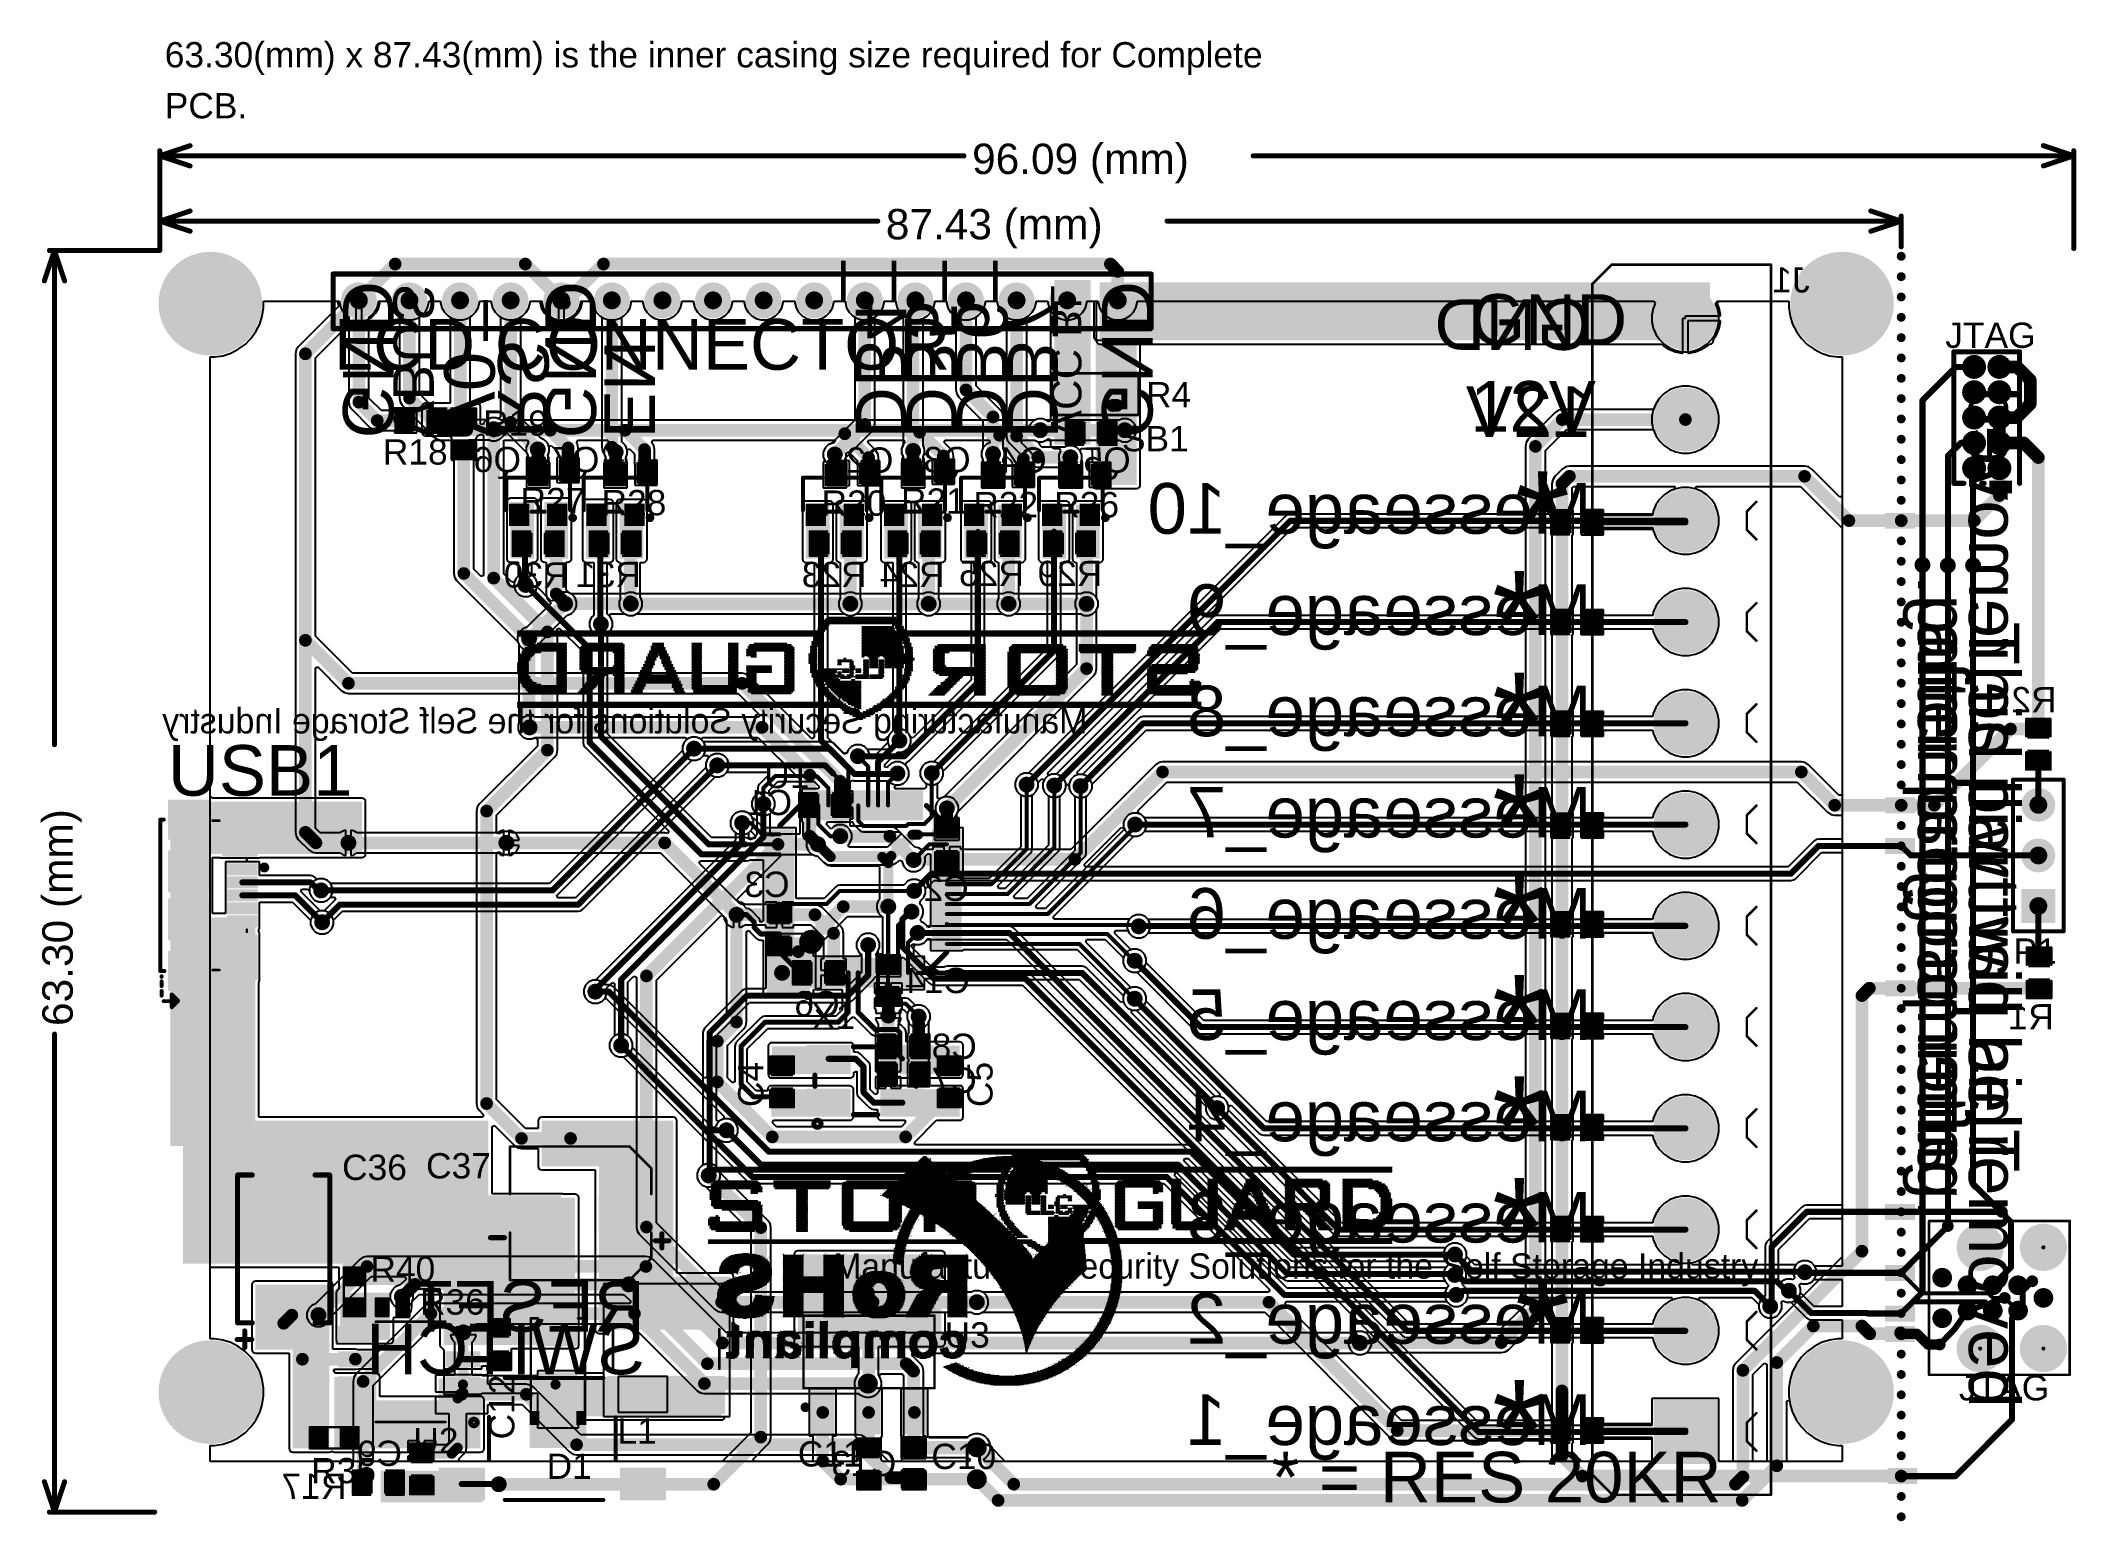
# Model space of a CAD drawing. Header units: millimetres. Extents: x -0.34 to 3.69, y -0.26 to 2.67.
import ezdxf

# ---------------------------------------------------------------- set-up
doc = ezdxf.new("R2010")
doc.units = ezdxf.units.MM
doc.header["$MEASUREMENT"] = 0
for name, color, linetype in [('BottomLayer', 5, 'Continuous'), ('BottomOverlay', 54, 'Continuous'), ('BottomPaste', 16, 'Continuous'), ('BottomSolder', 6, 'Continuous'), ('Mechanical1', 6, 'Continuous'), ('MultiLayer', 9, 'Continuous'), ('PadHoleLayer', 156, 'Continuous'), ('TopLayer', 1, 'Continuous'), ('TopOverlay', 2, 'Continuous'), ('TopPaste', 8, 'Continuous'), ('TopSolder', 216, 'Continuous'), ('ViaHoleLayer', 16, 'Continuous')]:
    doc.layers.add(name, color=color, linetype=linetype)
doc.styles.add('Agency FB', font='AGENCYR.TTF', dxfattribs={"height": 0.2})
doc.styles.add('Arial', font='arial.ttf', dxfattribs={"height": 0.2})

msp = doc.modelspace()

# ---------------------------------------------------------------- texts
at = {"layer": 'BottomOverlay', "text_generation_flag": 2}
for s, height, rotation, style, p in [('DB4_', 0.1, 270, 'Arial', (1.2757, 1.884)), ('DB5_', 0.1, 270, 'Arial', (1.3757, 1.884)), ('DB6_', 0.1, 270, 'Arial', (1.4757, 1.884)), ('DB7_', 0.1, 270, 'Arial', (1.5757, 1.884)), ('GND', 0.1, 270, 'Arial', (0.2622, 1.884)), ('VBUS', 0.08, 270, 'Arial', (0.3619, 1.884)), ('GND', 0.1, 270, 'Arial', (0.6622, 1.884)), ('VCC BL', 0.06, 270, 'Arial', (1.6616, 1.884)), ('GND', 0.1, 270, 'Arial', (1.7622, 1.884)), ('RS_', 0.1, 270, 'Arial', (0.5687, 1.884)), ('EN_', 0.1, 270, 'Arial', (0.7787, 1.884)), ('GND', 0.1, 360, 'Arial', (2.73, 2.0587)), ('V0', 0.1, 270, 'Arial', (0.4622, 1.884)), ('12V', 0.1, 360, 'Arial', (2.73, 1.8866)), ('This part will be removed', 0.1, 270, 'Arial', (3.4757, 0.434)), ('Messeage_10', 0.1, 360, 'Arial', (2.73, 1.6955)), ('Messeage_9', 0.1, 360, 'Arial', (2.73, 1.4955)), ('after programming.', 0.1, 270, 'Arial', (3.3749, 0.434)), ('Messeage_8', 0.1, 360, 'Arial', (2.73, 1.2955)), ('Manufacturing Security Solutions for the Self Storage Industry', 0.05, 360, 'Agency FB', (1.7335, 1.301)), ('Messeage_7', 0.1, 360, 'Arial', (2.73, 1.0955)), ('Messeage_6', 0.1, 360, 'Arial', (2.73, 0.8955)), ('Messeage_5', 0.1, 360, 'Arial', (2.73, 0.6955)), ('Messeage_4', 0.1, 360, 'Arial', (2.73, 0.4955)), ('Messeage_3', 0.1, 360, 'Arial', (2.73, 0.2955)), ('RESET', 0.1, 360, 'Arial', (0.859, 0.1194)), ('Messeage_2', 0.1, 360, 'Arial', (2.73, 0.0955)), ('SWITCH', 0.1, 360, 'Arial', (0.859, 0.0352)), ('Messeage_1', 0.1, 360, 'Arial', (2.73, -0.1045))]:
    msp.add_text(s, height=height, rotation=rotation, dxfattribs=dict(at, style=style)).set_placement(p)
at = {"layer": 'BottomOverlay', "style": 'Arial', "text_generation_flag": 2}
for s, p in [('J1', (3.1611, 2.172)), ('Q6', (0.614, 1.817)), ('Q7', (0.7689, 1.817)), ('Q2', (1.35, 1.816)), ('Q3', (1.5027, 1.817)), ('Q4', (1.653, 1.816)), ('Q5', (1.819, 1.816)), ('R30', (0.7081, 1.589)), ('R31', (0.851, 1.59)), ('R23', (1.297, 1.59)), ('R24', (1.451, 1.59)), ('R25', (1.608, 1.592)), ('R29', (1.763, 1.592)), ('R2', (3.649, 1.3427)), ('C1', (1.15, 1.1396)), ('C3', (1.145, 0.978)), ('C2', (1.499, 0.97)), ('C14', (1.501, 0.788)), ('C6', (1.244, 0.742)), ('R1', (3.6435, 0.7163)), ('C8', (1.515, 0.658)), ('C7', (1.515, 0.591)), ('C9', (0.379, -0.146)), ('C13', (1.356, -0.166)), ('R17', (0.269, -0.211))]:
    msp.add_text(s, height=0.05, dxfattribs=at).set_placement(p)
at = {"layer": 'Mechanical1', "style": 'Arial'}
for s, height, p in [('63.30(mm) x 87.43(mm) is the inner casing size required for Complete', 0.05, (-0.09, 2.6166)), ('PCB.', 0.05, (-0.09, 2.516)), ('96.09 (mm)', 0.06, (1.5056, 2.406)), ('87.43 (mm)', 0.06, (1.3351, 2.277))]:
    msp.add_text(s, height=height, dxfattribs=at).set_placement(p)
msp.add_text('63.30 (mm)', height=0.06, rotation=90, dxfattribs=at).set_placement((-0.272, 0.7231))
at = {"layer": 'TopOverlay'}
for s, height, rotation, style, p in [('GND', 0.1, 360, 'Arial', (2.49, 2.0687)), ('LCD CONNECTOR', 0.1, 360, 'Arial', (0.244, 2.0195)), ('JTAG', 0.05, 360, 'Arial', (3.429, 2.0626)), ('12V', 0.1, 360, 'Arial', (2.49, 1.897)), ('*', 0.2, 360, 'Arial', (2.5785, 1.619)), ('after programming.', 0.1, 270, 'Arial', (3.3749, 1.5216)), ('This part will be removed', 0.1, 270, 'Arial', (3.4757, 1.5216)), ('C4', 0.05, 90, 'Arial', (1.0931, 0.563)), ('C5', 0.05, 90, 'Arial', (1.546, 0.563)), ('Manufacturing Security Solutions for the Self Storage Industry', 0.05, 360, 'Agency FB', (1.231, 0.224)), ('*', 0.2, 360, 'Arial', (2.5785, 0.023)), ('C12', 0.05, 90, 'Arial', (0.601, -0.0935)), ('JTAG', 0.05, 360, 'Arial', (3.456, -0.0164)), ('* = RES 20KR', 0.1, 360, 'Arial', (2.098, -0.218))]:
    msp.add_text(s, height=height, rotation=rotation, dxfattribs=dict(at, style=style)).set_placement(p)
at = {"layer": 'TopOverlay', "style": 'Arial'}
for s, height, p in [('R4', 0.05, (1.8493, 1.9452)), ('R19', 0.05, (0.539, 1.889)), ('SB1', 0.05, (1.8018, 1.8584)), ('R18', 0.05, (0.341, 1.8321)), ('R27', 0.05, (0.6132, 1.736)), ('R28', 0.05, (0.7732, 1.732)), ('R20', 0.05, (1.208, 1.731)), ('R21', 0.05, (1.365, 1.735)), ('R22', 0.05, (1.508, 1.728)), ('R26', 0.05, (1.668, 1.728)), ('USB1', 0.1, (-0.084, 1.178)), ('U1', 0.05, (1.095, 1.193)), ('P1', 0.05, (3.564, 0.846)), ('X1', 0.05, (1.189, 0.717)), ('C36', 0.05, (0.2604, 0.419)), ('C37', 0.05, (0.4264, 0.422)), ('R40', 0.05, (0.3164, 0.218)), ('R36', 0.05, (0.4144, 0.153)), ('U3', 0.05, (1.4513, 0.088)), ('U2', 0.05, (0.4013, -0.121)), ('L1', 0.05, (0.8047, -0.102)), ('C11', 0.05, (1.161, -0.147)), ('C10', 0.05, (1.425, -0.152)), ('R35', 0.05, (0.1994, -0.18)), ('D1', 0.05, (0.6647, -0.1714))]:
    msp.add_text(s, height=height, dxfattribs=at).set_placement(p)
at = {"layer": 'TopOverlay', "style": 'Arial', "text_generation_flag": 2}
for p in [(2.642, 1.422), (2.642, 1.221), (2.642, 1.02), (2.642, 0.825), (2.642, 0.624), (2.642, 0.424), (2.642, 0.223), (2.642, -0.176)]:
    msp.add_text('*', height=0.2, rotation=360, dxfattribs=at).set_placement(p)

# ---------------------------------------------------------------- blocks, each defined once
blk = doc.blocks.new('RVT1A471M0607_1')
at = {"layer": 'TopLayer'}
for points in [[(-0.1791, 0.0315), (-0.0413, 0.0315), (-0.0413, -0.0315), (-0.1791, -0.0315)], [(0.0413, 0.0315), (0.1791, 0.0315), (0.1791, -0.0315), (0.0413, -0.0315)]]:
    blk.add_hatch(color=1, dxfattribs=at).paths.add_polyline_path(points)
at = {"layer": 'TopPaste'}
for points in [[(-0.1791, 0.0315), (-0.0413, 0.0315), (-0.0413, -0.0315), (-0.1791, -0.0315)], [(0.0413, 0.0315), (0.1791, 0.0315), (0.1791, -0.0315), (0.0413, -0.0315)]]:
    blk.add_hatch(color=8, dxfattribs=at).paths.add_polyline_path(points)
at = {"layer": 'TopSolder'}
for points in [[(-0.1831, 0.0355), (-0.0373, 0.0355), (-0.0373, -0.0355), (-0.1831, -0.0355)], [(0.0373, 0.0355), (0.1831, 0.0355), (0.1831, -0.0355), (0.0373, -0.0355)]]:
    blk.add_hatch(color=216, dxfattribs=at).paths.add_polyline_path(points)
at = {"layer": 'TopOverlay'}
for points, const_width in [([(-0.098, 0.132), (-0.141, 0.089)], 0.005), ([(0.138, 0.132), (-0.098, 0.132)], 0.005), ([(0.138, 0.132), (0.138, 0.038)], 0.005), ([(-0.141, 0.089), (-0.141, 0.038)], 0.005), ([(-0.149, 0.054), (-0.176, 0.054)], 0.01), ([(-0.162, 0.0682), (-0.162, 0.0402)], 0.01), ([(0.177, 0.048), (0.149, 0.048)], 0.01), ([(-0.141, -0.038), (-0.141, -0.089)], 0.005), ([(0.138, -0.038), (0.138, -0.132)], 0.005), ([(-0.098, -0.132), (-0.141, -0.089)], 0.005), ([(0.138, -0.132), (-0.098, -0.132)], 0.005)]:
    blk.add_lwpolyline(points, dxfattribs=dict(at, const_width=const_width))
for points, const_width in [([(-0.0993, 0.132, 1), (-0.0968, 0.132, 1)], 0.0025), ([(-0.0993, 0.132, 1), (-0.0968, 0.132, 1)], 0.0025), ([(0.1368, 0.132, 1), (0.1393, 0.132, 1)], 0.0025), ([(0.1368, 0.132, 1), (0.1393, 0.132, 1)], 0.0025), ([(-0.1422, 0.089, 1), (-0.1398, 0.089, 1)], 0.0025), ([(-0.1422, 0.089, 1), (-0.1398, 0.089, 1)], 0.0025), ([(-0.1785, 0.054, 1), (-0.1735, 0.054, 1)], 0.005), ([(-0.1645, 0.0682, 1), (-0.1595, 0.0682, 1)], 0.005), ([(-0.1645, 0.0402, 1), (-0.1595, 0.0402, 1)], 0.005), ([(-0.1515, 0.054, 1), (-0.1465, 0.054, 1)], 0.005), ([(-0.1422, 0.038, 1), (-0.1398, 0.038, 1)], 0.0025), ([(0.1368, 0.038, 1), (0.1393, 0.038, 1)], 0.0025), ([(0.1465, 0.048, 1), (0.1515, 0.048, 1)], 0.005), ([(0.1745, 0.048, 1), (0.1795, 0.048, 1)], 0.005), ([(-0.1422, -0.038, 1), (-0.1398, -0.038, 1)], 0.0025), ([(0.1368, -0.038, 1), (0.1393, -0.038, 1)], 0.0025), ([(-0.1422, -0.089, 1), (-0.1398, -0.089, 1)], 0.0025), ([(-0.1422, -0.089, 1), (-0.1398, -0.089, 1)], 0.0025), ([(-0.0993, -0.132, 1), (-0.0968, -0.132, 1)], 0.0025), ([(-0.0993, -0.132, 1), (-0.0968, -0.132, 1)], 0.0025), ([(0.1368, -0.132, 1), (0.1393, -0.132, 1)], 0.0025), ([(0.1368, -0.132, 1), (0.1393, -0.132, 1)], 0.0025)]:
    blk.add_lwpolyline(points, format="xyb", close=True, dxfattribs=dict(at, const_width=const_width))
blk = doc.blocks.new('SWPA6045S221MT_2')
at = {"layer": 'TopLayer'}
for points in [[(-0.122, 0.1122), (-0.0551, 0.1122), (-0.0551, -0.1122), (-0.122, -0.1122)], [(0.0551, 0.1122), (0.122, 0.1122), (0.122, -0.1122), (0.0551, -0.1122)]]:
    blk.add_hatch(color=1, dxfattribs=at).paths.add_polyline_path(points)
at = {"layer": 'TopPaste'}
for points in [[(-0.122, 0.1122), (-0.0551, 0.1122), (-0.0551, -0.1122), (-0.122, -0.1122)], [(0.0551, 0.1122), (0.122, 0.1122), (0.122, -0.1122), (0.0551, -0.1122)]]:
    blk.add_hatch(color=8, dxfattribs=at).paths.add_polyline_path(points)
at = {"layer": 'TopSolder'}
for points in [[(-0.126, 0.1162), (-0.0511, 0.1162), (-0.0511, -0.1162), (-0.126, -0.1162)], [(0.0511, 0.1162), (0.126, 0.1162), (0.126, -0.1162), (0.0511, -0.1162)]]:
    blk.add_hatch(color=216, dxfattribs=at).paths.add_polyline_path(points)
at = {"layer": 'TopOverlay', "const_width": 0.005}
for points in [[(-0.037, 0.105), (0.041, 0.105)], [(-0.037, -0.105), (0.041, -0.105)]]:
    blk.add_lwpolyline(points, dxfattribs=at)
at = {"layer": 'TopOverlay', "const_width": 0.0025}
for points in [[(-0.0382, 0.105, 1), (-0.0357, 0.105, 1)], [(0.0398, 0.105, 1), (0.0423, 0.105, 1)], [(-0.0382, -0.105, 1), (-0.0357, -0.105, 1)], [(0.0398, -0.105, 1), (0.0423, -0.105, 1)]]:
    blk.add_lwpolyline(points, format="xyb", close=True, dxfattribs=at)
blk = doc.blocks.new('T________B_____12_P___B_3')
at = {"layer": 'BottomLayer'}
blk.add_hatch(color=5, dxfattribs=at).paths.add_polyline_path([(-1.1591, -0.0591), (-1.1591, 0.0591), (-1.0409, 0.0591), (-1.0409, -0.0591)])
h = blk.add_hatch(color=5, dxfattribs=at)
edge = h.paths.add_edge_path()
edge.add_arc((-0.9, 0), 0.0591, 0, 360)
h = blk.add_hatch(color=5, dxfattribs=at)
edge = h.paths.add_edge_path()
edge.add_arc((-0.7, 0), 0.0591, 0, 360)
h = blk.add_hatch(color=5, dxfattribs=at)
edge = h.paths.add_edge_path()
edge.add_arc((-0.5, 0), 0.0591, 0, 360)
h = blk.add_hatch(color=5, dxfattribs=at)
edge = h.paths.add_edge_path()
edge.add_arc((-0.3, 0), 0.0591, 0, 360)
h = blk.add_hatch(color=5, dxfattribs=at)
edge = h.paths.add_edge_path()
edge.add_arc((-0.1, 0), 0.0591, 0, 360)
h = blk.add_hatch(color=5, dxfattribs=at)
edge = h.paths.add_edge_path()
edge.add_arc((0.1, 0), 0.0591, 0, 360)
h = blk.add_hatch(color=5, dxfattribs=at)
edge = h.paths.add_edge_path()
edge.add_arc((0.3, 0), 0.0591, 0, 360)
h = blk.add_hatch(color=5, dxfattribs=at)
edge = h.paths.add_edge_path()
edge.add_arc((0.5, 0), 0.0591, 0, 360)
h = blk.add_hatch(color=5, dxfattribs=at)
edge = h.paths.add_edge_path()
edge.add_arc((0.7, 0), 0.0591, 0, 360)
h = blk.add_hatch(color=5, dxfattribs=at)
edge = h.paths.add_edge_path()
edge.add_arc((0.9, 0), 0.0591, 0, 360)
h = blk.add_hatch(color=5, dxfattribs=at)
edge = h.paths.add_edge_path()
edge.add_arc((1.1, 0), 0.0591, 0, 360)
at = {"layer": 'BottomSolder'}
blk.add_hatch(color=6, dxfattribs=at).paths.add_polyline_path([(-1.1631, -0.0631), (-1.1631, 0.0631), (-1.0369, 0.0631), (-1.0369, -0.0631)])
h = blk.add_hatch(color=6, dxfattribs=at)
edge = h.paths.add_edge_path()
edge.add_arc((-0.9, 0), 0.0631, 0, 360)
h = blk.add_hatch(color=6, dxfattribs=at)
edge = h.paths.add_edge_path()
edge.add_arc((-0.7, 0), 0.0631, 0, 360)
h = blk.add_hatch(color=6, dxfattribs=at)
edge = h.paths.add_edge_path()
edge.add_arc((-0.5, 0), 0.0631, 0, 360)
h = blk.add_hatch(color=6, dxfattribs=at)
edge = h.paths.add_edge_path()
edge.add_arc((-0.3, 0), 0.0631, 0, 360)
h = blk.add_hatch(color=6, dxfattribs=at)
edge = h.paths.add_edge_path()
edge.add_arc((-0.1, 0), 0.0631, 0, 360)
h = blk.add_hatch(color=6, dxfattribs=at)
edge = h.paths.add_edge_path()
edge.add_arc((0.1, 0), 0.0631, 0, 360)
h = blk.add_hatch(color=6, dxfattribs=at)
edge = h.paths.add_edge_path()
edge.add_arc((0.3, 0), 0.0631, 0, 360)
h = blk.add_hatch(color=6, dxfattribs=at)
edge = h.paths.add_edge_path()
edge.add_arc((0.5, 0), 0.0631, 0, 360)
h = blk.add_hatch(color=6, dxfattribs=at)
edge = h.paths.add_edge_path()
edge.add_arc((0.7, 0), 0.0631, 0, 360)
h = blk.add_hatch(color=6, dxfattribs=at)
edge = h.paths.add_edge_path()
edge.add_arc((0.9, 0), 0.0631, 0, 360)
h = blk.add_hatch(color=6, dxfattribs=at)
edge = h.paths.add_edge_path()
edge.add_arc((1.1, 0), 0.0631, 0, 360)
at = {"layer": 'MultiLayer'}
blk.add_hatch(color=9, dxfattribs=at).paths.add_polyline_path([(-1.1591, -0.0591), (-1.1591, 0.0591), (-1.0409, 0.0591), (-1.0409, -0.0591)])
h = blk.add_hatch(color=9, dxfattribs=at)
edge = h.paths.add_edge_path()
edge.add_arc((-0.9, 0), 0.0591, 0, 360)
h = blk.add_hatch(color=9, dxfattribs=at)
edge = h.paths.add_edge_path()
edge.add_arc((-0.7, 0), 0.0591, 0, 360)
h = blk.add_hatch(color=9, dxfattribs=at)
edge = h.paths.add_edge_path()
edge.add_arc((-0.5, 0), 0.0591, 0, 360)
h = blk.add_hatch(color=9, dxfattribs=at)
edge = h.paths.add_edge_path()
edge.add_arc((-0.3, 0), 0.0591, 0, 360)
h = blk.add_hatch(color=9, dxfattribs=at)
edge = h.paths.add_edge_path()
edge.add_arc((-0.1, 0), 0.0591, 0, 360)
h = blk.add_hatch(color=9, dxfattribs=at)
edge = h.paths.add_edge_path()
edge.add_arc((0.1, 0), 0.0591, 0, 360)
h = blk.add_hatch(color=9, dxfattribs=at)
edge = h.paths.add_edge_path()
edge.add_arc((0.3, 0), 0.0591, 0, 360)
h = blk.add_hatch(color=9, dxfattribs=at)
edge = h.paths.add_edge_path()
edge.add_arc((0.5, 0), 0.0591, 0, 360)
h = blk.add_hatch(color=9, dxfattribs=at)
edge = h.paths.add_edge_path()
edge.add_arc((0.7, 0), 0.0591, 0, 360)
h = blk.add_hatch(color=9, dxfattribs=at)
edge = h.paths.add_edge_path()
edge.add_arc((0.9, 0), 0.0591, 0, 360)
h = blk.add_hatch(color=9, dxfattribs=at)
edge = h.paths.add_edge_path()
edge.add_arc((1.1, 0), 0.0591, 0, 360)
at = {"layer": 'PadHoleLayer'}
h = blk.add_hatch(color=156, dxfattribs=at)
edge = h.paths.add_edge_path()
edge.add_arc((-1.1, 0), 0.0275, 0, 360)
h = blk.add_hatch(color=156, dxfattribs=at)
edge = h.paths.add_edge_path()
edge.add_arc((-0.9, 0), 0.0275, 0, 360)
h = blk.add_hatch(color=156, dxfattribs=at)
edge = h.paths.add_edge_path()
edge.add_arc((-0.7, 0), 0.0275, 0, 360)
h = blk.add_hatch(color=156, dxfattribs=at)
edge = h.paths.add_edge_path()
edge.add_arc((-0.5, 0), 0.0275, 0, 360)
h = blk.add_hatch(color=156, dxfattribs=at)
edge = h.paths.add_edge_path()
edge.add_arc((-0.3, 0), 0.0275, 0, 360)
h = blk.add_hatch(color=156, dxfattribs=at)
edge = h.paths.add_edge_path()
edge.add_arc((-0.1, 0), 0.0275, 0, 360)
h = blk.add_hatch(color=156, dxfattribs=at)
edge = h.paths.add_edge_path()
edge.add_arc((0.1, 0), 0.0275, 0, 360)
h = blk.add_hatch(color=156, dxfattribs=at)
edge = h.paths.add_edge_path()
edge.add_arc((0.3, 0), 0.0275, 0, 360)
h = blk.add_hatch(color=156, dxfattribs=at)
edge = h.paths.add_edge_path()
edge.add_arc((0.5, 0), 0.0275, 0, 360)
h = blk.add_hatch(color=156, dxfattribs=at)
edge = h.paths.add_edge_path()
edge.add_arc((0.7, 0), 0.0275, 0, 360)
h = blk.add_hatch(color=156, dxfattribs=at)
edge = h.paths.add_edge_path()
edge.add_arc((0.9, 0), 0.0275, 0, 360)
h = blk.add_hatch(color=156, dxfattribs=at)
edge = h.paths.add_edge_path()
edge.add_arc((1.1, 0), 0.0275, 0, 360)
at = {"layer": 'TopLayer'}
blk.add_hatch(color=1, dxfattribs=at).paths.add_polyline_path([(-1.1591, -0.0591), (-1.1591, 0.0591), (-1.0409, 0.0591), (-1.0409, -0.0591)])
h = blk.add_hatch(color=1, dxfattribs=at)
edge = h.paths.add_edge_path()
edge.add_arc((-0.9, 0), 0.0591, 0, 360)
h = blk.add_hatch(color=1, dxfattribs=at)
edge = h.paths.add_edge_path()
edge.add_arc((-0.7, 0), 0.0591, 0, 360)
h = blk.add_hatch(color=1, dxfattribs=at)
edge = h.paths.add_edge_path()
edge.add_arc((-0.5, 0), 0.0591, 0, 360)
h = blk.add_hatch(color=1, dxfattribs=at)
edge = h.paths.add_edge_path()
edge.add_arc((-0.3, 0), 0.0591, 0, 360)
h = blk.add_hatch(color=1, dxfattribs=at)
edge = h.paths.add_edge_path()
edge.add_arc((-0.1, 0), 0.0591, 0, 360)
h = blk.add_hatch(color=1, dxfattribs=at)
edge = h.paths.add_edge_path()
edge.add_arc((0.1, 0), 0.0591, 0, 360)
h = blk.add_hatch(color=1, dxfattribs=at)
edge = h.paths.add_edge_path()
edge.add_arc((0.3, 0), 0.0591, 0, 360)
h = blk.add_hatch(color=1, dxfattribs=at)
edge = h.paths.add_edge_path()
edge.add_arc((0.5, 0), 0.0591, 0, 360)
h = blk.add_hatch(color=1, dxfattribs=at)
edge = h.paths.add_edge_path()
edge.add_arc((0.7, 0), 0.0591, 0, 360)
h = blk.add_hatch(color=1, dxfattribs=at)
edge = h.paths.add_edge_path()
edge.add_arc((0.9, 0), 0.0591, 0, 360)
h = blk.add_hatch(color=1, dxfattribs=at)
edge = h.paths.add_edge_path()
edge.add_arc((1.1, 0), 0.0591, 0, 360)
at = {"layer": 'TopSolder'}
blk.add_hatch(color=216, dxfattribs=at).paths.add_polyline_path([(-1.1631, -0.0631), (-1.1631, 0.0631), (-1.0369, 0.0631), (-1.0369, -0.0631)])
h = blk.add_hatch(color=216, dxfattribs=at)
edge = h.paths.add_edge_path()
edge.add_arc((-0.9, 0), 0.0631, 0, 360)
h = blk.add_hatch(color=216, dxfattribs=at)
edge = h.paths.add_edge_path()
edge.add_arc((-0.7, 0), 0.0631, 0, 360)
h = blk.add_hatch(color=216, dxfattribs=at)
edge = h.paths.add_edge_path()
edge.add_arc((-0.5, 0), 0.0631, 0, 360)
h = blk.add_hatch(color=216, dxfattribs=at)
edge = h.paths.add_edge_path()
edge.add_arc((-0.3, 0), 0.0631, 0, 360)
h = blk.add_hatch(color=216, dxfattribs=at)
edge = h.paths.add_edge_path()
edge.add_arc((-0.1, 0), 0.0631, 0, 360)
h = blk.add_hatch(color=216, dxfattribs=at)
edge = h.paths.add_edge_path()
edge.add_arc((0.1, 0), 0.0631, 0, 360)
h = blk.add_hatch(color=216, dxfattribs=at)
edge = h.paths.add_edge_path()
edge.add_arc((0.3, 0), 0.0631, 0, 360)
h = blk.add_hatch(color=216, dxfattribs=at)
edge = h.paths.add_edge_path()
edge.add_arc((0.5, 0), 0.0631, 0, 360)
h = blk.add_hatch(color=216, dxfattribs=at)
edge = h.paths.add_edge_path()
edge.add_arc((0.7, 0), 0.0631, 0, 360)
h = blk.add_hatch(color=216, dxfattribs=at)
edge = h.paths.add_edge_path()
edge.add_arc((0.9, 0), 0.0631, 0, 360)
h = blk.add_hatch(color=216, dxfattribs=at)
edge = h.paths.add_edge_path()
edge.add_arc((1.1, 0), 0.0631, 0, 360)
at = {"layer": 'BottomOverlay', "const_width": 0.005}
for points in [[(-1.184, 0.184), (-1.224, 0.144)], [(-1.184, 0.184), (1.168, 0.184)], [(1.168, 0.184), (1.206, 0.146)], [(-1.224, 0.144), (-1.224, -0.169)], [(1.206, 0.146), (1.206, -0.169)], [(-1.1178, -0.1214), (-1.1366, -0.1402)], [(-1.1178, -0.1214), (-1.0813, -0.1214)], [(-1.0813, -0.1214), (-1.0625, -0.1402)], [(-0.9178, -0.1214), (-0.9366, -0.1402)], [(-0.9178, -0.1214), (-0.8813, -0.1214)], [(-0.8813, -0.1214), (-0.8625, -0.1402)], [(-0.7178, -0.1214), (-0.7366, -0.1402)], [(-0.7178, -0.1214), (-0.6813, -0.1214)], [(-0.6813, -0.1214), (-0.6625, -0.1402)], [(-0.5178, -0.1214), (-0.5366, -0.1402)], [(-0.5178, -0.1214), (-0.4813, -0.1214)], [(-0.4813, -0.1214), (-0.4625, -0.1402)], [(-0.3178, -0.1214), (-0.3366, -0.1402)], [(-0.3178, -0.1214), (-0.2813, -0.1214)], [(-0.2813, -0.1214), (-0.2625, -0.1402)], [(-0.1178, -0.1214), (-0.1366, -0.1402)], [(-0.1178, -0.1214), (-0.0813, -0.1214)], [(-0.0813, -0.1214), (-0.0625, -0.1402)], [(0.0822, -0.1214), (0.0634, -0.1402)], [(0.0822, -0.1214), (0.0634, -0.1402)], [(0.0822, -0.1214), (0.1187, -0.1214)], [(0.0822, -0.1214), (0.1187, -0.1214)], [(0.1187, -0.1214), (0.1375, -0.1402)], [(0.1187, -0.1214), (0.1375, -0.1402)], [(0.2822, -0.1214), (0.2634, -0.1402)], [(0.2822, -0.1214), (0.2634, -0.1402)], [(0.2822, -0.1214), (0.3187, -0.1214)], [(0.2822, -0.1214), (0.3187, -0.1214)], [(0.3187, -0.1214), (0.3375, -0.1402)], [(0.3187, -0.1214), (0.3375, -0.1402)], [(0.4822, -0.1214), (0.4634, -0.1402)], [(0.4822, -0.1214), (0.5187, -0.1214)], [(0.5187, -0.1214), (0.5375, -0.1402)], [(0.6822, -0.1214), (0.6634, -0.1402)], [(0.6822, -0.1214), (0.7187, -0.1214)], [(0.7187, -0.1214), (0.7375, -0.1402)], [(-1.224, -0.169), (1.206, -0.169)]]:
    blk.add_lwpolyline(points, dxfattribs=at)
at = {"layer": 'BottomOverlay', "const_width": 0.0025}
for points in [[(-1.1852, 0.184, 1), (-1.1827, 0.184, 1)], [(-1.1852, 0.184, 1), (-1.1827, 0.184, 1)], [(1.1667, 0.184, 1), (1.1692, 0.184, 1)], [(1.1667, 0.184, 1), (1.1692, 0.184, 1)], [(-1.2252, 0.144, 1), (-1.2228, 0.144, 1)], [(-1.2252, 0.144, 1), (-1.2228, 0.144, 1)], [(1.2047, 0.146, 1), (1.2072, 0.146, 1)], [(1.2047, 0.146, 1), (1.2072, 0.146, 1)], [(-1.1191, -0.1214, 1), (-1.1166, -0.1214, 1)], [(-1.1191, -0.1214, 1), (-1.1166, -0.1214, 1)], [(-1.0825, -0.1214, 1), (-1.08, -0.1214, 1)], [(-1.0825, -0.1214, 1), (-1.08, -0.1214, 1)], [(-0.9191, -0.1214, 1), (-0.9166, -0.1214, 1)], [(-0.9191, -0.1214, 1), (-0.9166, -0.1214, 1)], [(-0.8825, -0.1214, 1), (-0.88, -0.1214, 1)], [(-0.8825, -0.1214, 1), (-0.88, -0.1214, 1)], [(-0.7191, -0.1214, 1), (-0.7166, -0.1214, 1)], [(-0.7191, -0.1214, 1), (-0.7166, -0.1214, 1)], [(-0.6825, -0.1214, 1), (-0.68, -0.1214, 1)], [(-0.6825, -0.1214, 1), (-0.68, -0.1214, 1)], [(-0.5191, -0.1214, 1), (-0.5166, -0.1214, 1)], [(-0.5191, -0.1214, 1), (-0.5166, -0.1214, 1)], [(-0.4825, -0.1214, 1), (-0.48, -0.1214, 1)], [(-0.4825, -0.1214, 1), (-0.48, -0.1214, 1)], [(-0.3191, -0.1214, 1), (-0.3166, -0.1214, 1)], [(-0.3191, -0.1214, 1), (-0.3166, -0.1214, 1)], [(-0.2825, -0.1214, 1), (-0.28, -0.1214, 1)], [(-0.2825, -0.1214, 1), (-0.28, -0.1214, 1)], [(-0.1191, -0.1214, 1), (-0.1166, -0.1214, 1)], [(-0.1191, -0.1214, 1), (-0.1166, -0.1214, 1)], [(-0.0825, -0.1214, 1), (-0.08, -0.1214, 1)], [(-0.0825, -0.1214, 1), (-0.08, -0.1214, 1)], [(0.0809, -0.1214, 1), (0.0834, -0.1214, 1)], [(0.0809, -0.1214, 1), (0.0834, -0.1214, 1)], [(0.0809, -0.1214, 1), (0.0834, -0.1214, 1)], [(0.0809, -0.1214, 1), (0.0834, -0.1214, 1)], [(0.1175, -0.1214, 1), (0.12, -0.1214, 1)], [(0.1175, -0.1214, 1), (0.12, -0.1214, 1)], [(0.1175, -0.1214, 1), (0.12, -0.1214, 1)], [(0.1175, -0.1214, 1), (0.12, -0.1214, 1)], [(0.2809, -0.1214, 1), (0.2834, -0.1214, 1)], [(0.2809, -0.1214, 1), (0.2834, -0.1214, 1)], [(0.2809, -0.1214, 1), (0.2834, -0.1214, 1)], [(0.2809, -0.1214, 1), (0.2834, -0.1214, 1)], [(0.3175, -0.1214, 1), (0.32, -0.1214, 1)], [(0.3175, -0.1214, 1), (0.32, -0.1214, 1)], [(0.3175, -0.1214, 1), (0.32, -0.1214, 1)], [(0.3175, -0.1214, 1), (0.32, -0.1214, 1)], [(0.4809, -0.1214, 1), (0.4834, -0.1214, 1)], [(0.4809, -0.1214, 1), (0.4834, -0.1214, 1)], [(0.5175, -0.1214, 1), (0.52, -0.1214, 1)], [(0.5175, -0.1214, 1), (0.52, -0.1214, 1)], [(0.6809, -0.1214, 1), (0.6834, -0.1214, 1)], [(0.6809, -0.1214, 1), (0.6834, -0.1214, 1)], [(0.7175, -0.1214, 1), (0.72, -0.1214, 1)], [(0.7175, -0.1214, 1), (0.72, -0.1214, 1)], [(-1.1379, -0.1402, 1), (-1.1354, -0.1402, 1)], [(-1.0638, -0.1402, 1), (-1.0613, -0.1402, 1)], [(-0.9379, -0.1402, 1), (-0.9354, -0.1402, 1)], [(-0.8638, -0.1402, 1), (-0.8613, -0.1402, 1)], [(-0.7379, -0.1402, 1), (-0.7354, -0.1402, 1)], [(-0.6638, -0.1402, 1), (-0.6613, -0.1402, 1)], [(-0.5379, -0.1402, 1), (-0.5354, -0.1402, 1)], [(-0.4638, -0.1402, 1), (-0.4613, -0.1402, 1)], [(-0.3379, -0.1402, 1), (-0.3354, -0.1402, 1)], [(-0.2638, -0.1402, 1), (-0.2613, -0.1402, 1)], [(-0.1379, -0.1402, 1), (-0.1354, -0.1402, 1)], [(-0.0638, -0.1402, 1), (-0.0613, -0.1402, 1)], [(0.0621, -0.1402, 1), (0.0646, -0.1402, 1)], [(0.0621, -0.1402, 1), (0.0646, -0.1402, 1)], [(0.1362, -0.1402, 1), (0.1387, -0.1402, 1)], [(0.1362, -0.1402, 1), (0.1387, -0.1402, 1)], [(0.2621, -0.1402, 1), (0.2646, -0.1402, 1)], [(0.2621, -0.1402, 1), (0.2646, -0.1402, 1)], [(0.3362, -0.1402, 1), (0.3387, -0.1402, 1)], [(0.3362, -0.1402, 1), (0.3387, -0.1402, 1)], [(0.4621, -0.1402, 1), (0.4646, -0.1402, 1)], [(0.5362, -0.1402, 1), (0.5387, -0.1402, 1)], [(0.6621, -0.1402, 1), (0.6646, -0.1402, 1)], [(0.7362, -0.1402, 1), (0.7387, -0.1402, 1)], [(-1.2252, -0.169, 1), (-1.2228, -0.169, 1)], [(-1.2252, -0.169, 1), (-1.2228, -0.169, 1)], [(1.2047, -0.169, 1), (1.2072, -0.169, 1)], [(1.2047, -0.169, 1), (1.2072, -0.169, 1)]]:
    blk.add_lwpolyline(points, format="xyb", close=True, dxfattribs=at)
blk = doc.blocks.new('SOIC_8_4')
at = {"layer": 'TopLayer'}
for points in [[(-0.0758, 0.0868), (-0.0758, 0.0632), (-0.1368, 0.0632), (-0.1368, 0.0868)], [(0.1368, 0.0868), (0.1368, 0.0632), (0.0758, 0.0632), (0.0758, 0.0868)], [(-0.0758, 0.0368), (-0.0758, 0.0132), (-0.1368, 0.0132), (-0.1368, 0.0368)], [(0.1368, 0.0368), (0.1368, 0.0132), (0.0758, 0.0132), (0.0758, 0.0368)], [(-0.0758, -0.0132), (-0.0758, -0.0368), (-0.1368, -0.0368), (-0.1368, -0.0132)], [(0.1368, -0.0132), (0.1368, -0.0368), (0.0758, -0.0368), (0.0758, -0.0132)], [(-0.0758, -0.0632), (-0.0758, -0.0868), (-0.1368, -0.0868), (-0.1368, -0.0632)], [(0.1368, -0.0632), (0.1368, -0.0868), (0.0758, -0.0868), (0.0758, -0.0632)]]:
    blk.add_hatch(color=1, dxfattribs=at).paths.add_polyline_path(points)
at = {"layer": 'TopPaste'}
for points in [[(-0.0758, 0.0868), (-0.0758, 0.0632), (-0.1368, 0.0632), (-0.1368, 0.0868)], [(0.1368, 0.0868), (0.1368, 0.0632), (0.0758, 0.0632), (0.0758, 0.0868)], [(-0.0758, 0.0368), (-0.0758, 0.0132), (-0.1368, 0.0132), (-0.1368, 0.0368)], [(0.1368, 0.0368), (0.1368, 0.0132), (0.0758, 0.0132), (0.0758, 0.0368)], [(-0.0758, -0.0132), (-0.0758, -0.0368), (-0.1368, -0.0368), (-0.1368, -0.0132)], [(0.1368, -0.0132), (0.1368, -0.0368), (0.0758, -0.0368), (0.0758, -0.0132)], [(-0.0758, -0.0632), (-0.0758, -0.0868), (-0.1368, -0.0868), (-0.1368, -0.0632)], [(0.1368, -0.0632), (0.1368, -0.0868), (0.0758, -0.0868), (0.0758, -0.0632)]]:
    blk.add_hatch(color=8, dxfattribs=at).paths.add_polyline_path(points)
at = {"layer": 'TopSolder'}
for points in [[(-0.0718, 0.0908), (-0.0718, 0.0592), (-0.1408, 0.0592), (-0.1408, 0.0908)], [(0.1408, 0.0908), (0.1408, 0.0592), (0.0718, 0.0592), (0.0718, 0.0908)], [(-0.0718, 0.0408), (-0.0718, 0.0092), (-0.1408, 0.0092), (-0.1408, 0.0408)], [(0.1408, 0.0408), (0.1408, 0.0092), (0.0718, 0.0092), (0.0718, 0.0408)], [(-0.0718, -0.0092), (-0.0718, -0.0408), (-0.1408, -0.0408), (-0.1408, -0.0092)], [(0.1408, -0.0092), (0.1408, -0.0408), (0.0718, -0.0408), (0.0718, -0.0092)], [(-0.0718, -0.0592), (-0.0718, -0.0908), (-0.1408, -0.0908), (-0.1408, -0.0592)], [(0.1408, -0.0592), (0.1408, -0.0908), (0.0718, -0.0908), (0.0718, -0.0592)]]:
    blk.add_hatch(color=216, dxfattribs=at).paths.add_polyline_path(points)
at = {"layer": 'TopOverlay'}
for points, const_width in [([(-0.1216, 0.1, 1), (-0.1344, 0.1, 1)], 0.01), ([(-0.1369, 0.1, 1), (-0.1319, 0.1, 1)], 0.005), ([(-0.1241, 0.1, 1), (-0.1191, 0.1, 1)], 0.005), ([(-0.0732, 0.099, 1), (-0.0707, 0.099, 1)], 0.0025), ([(0.0648, 0.099, 1), (0.0673, 0.099, 1)], 0.0025), ([(-0.0732, -0.099, 1), (-0.0707, -0.099, 1)], 0.0025), ([(0.0648, -0.099, 1), (0.0673, -0.099, 1)], 0.0025)]:
    blk.add_lwpolyline(points, format="xyb", close=True, dxfattribs=dict(at, const_width=const_width))
at = {"layer": 'TopOverlay', "const_width": 0.005}
for points in [[(0.066, 0.099), (-0.072, 0.099)], [(0.066, -0.099), (-0.072, -0.099)]]:
    blk.add_lwpolyline(points, dxfattribs=at)
blk = doc.blocks.new('R__0603_5')
at = {"layer": 'TopLayer'}
for points in [[(-0.015, 0.0175), (-0.015, -0.0175), (-0.045, -0.0175), (-0.045, 0.0175)], [(0.045, 0.0175), (0.045, -0.0175), (0.015, -0.0175), (0.015, 0.0175)]]:
    blk.add_hatch(color=1, dxfattribs=at).paths.add_polyline_path(points)
at = {"layer": 'TopPaste'}
for points in [[(-0.015, 0.0175), (-0.015, -0.0175), (-0.045, -0.0175), (-0.045, 0.0175)], [(0.045, 0.0175), (0.045, -0.0175), (0.015, -0.0175), (0.015, 0.0175)]]:
    blk.add_hatch(color=8, dxfattribs=at).paths.add_polyline_path(points)
at = {"layer": 'TopSolder'}
for points in [[(-0.011, 0.0215), (-0.011, -0.0215), (-0.049, -0.0215), (-0.049, 0.0215)], [(0.049, 0.0215), (0.049, -0.0215), (0.011, -0.0215), (0.011, 0.0215)]]:
    blk.add_hatch(color=216, dxfattribs=at).paths.add_polyline_path(points)
at = {"layer": 'TopOverlay', "const_width": 0.005}
for points in [[(0.048, 0.021), (-0.048, 0.021)], [(-0.048, -0.021), (-0.048, 0.021)], [(0.048, -0.021), (0.048, 0.021)], [(0.048, -0.021), (-0.048, -0.021)]]:
    blk.add_lwpolyline(points, dxfattribs=at)
at = {"layer": 'TopOverlay', "const_width": 0.0025}
for points in [[(-0.04925, 0.021, 1), (-0.04675, 0.021, 1)], [(-0.04925, 0.021, 1), (-0.04675, 0.021, 1)], [(0.04675, 0.021, 1), (0.04925, 0.021, 1)], [(0.04675, 0.021, 1), (0.04925, 0.021, 1)], [(-0.04925, -0.021, 1), (-0.04675, -0.021, 1)], [(-0.04925, -0.021, 1), (-0.04675, -0.021, 1)], [(0.04675, -0.021, 1), (0.04925, -0.021, 1)], [(0.04675, -0.021, 1), (0.04925, -0.021, 1)]]:
    blk.add_lwpolyline(points, format="xyb", close=True, dxfattribs=at)
blk = doc.blocks.new('R__0402_6')
at = {"layer": 'TopLayer'}
for points in [[(-0.0275, -0.0125), (-0.0275, 0.0125), (-0.0095, 0.0125), (-0.0095, -0.0125)], [(0.0095, -0.0125), (0.0095, 0.0125), (0.0275, 0.0125), (0.0275, -0.0125)]]:
    blk.add_hatch(color=1, dxfattribs=at).paths.add_polyline_path(points)
at = {"layer": 'TopPaste'}
for points in [[(-0.0275, -0.0125), (-0.0275, 0.0125), (-0.0095, 0.0125), (-0.0095, -0.0125)], [(0.0095, -0.0125), (0.0095, 0.0125), (0.0275, 0.0125), (0.0275, -0.0125)]]:
    blk.add_hatch(color=8, dxfattribs=at).paths.add_polyline_path(points)
at = {"layer": 'TopSolder'}
for points in [[(-0.0315, -0.0165), (-0.0315, 0.0165), (-0.0055, 0.0165), (-0.0055, -0.0165)], [(0.0055, -0.0165), (0.0055, 0.0165), (0.0315, 0.0165), (0.0315, -0.0165)]]:
    blk.add_hatch(color=216, dxfattribs=at).paths.add_polyline_path(points)
at = {"layer": 'TopOverlay', "const_width": 0.005}
for points in [[(-0.0325, 0.0175), (-0.0325, -0.0175)], [(-0.0085, 0.0175), (-0.0325, 0.0175)], [(0.0325, 0.0175), (0.0085, 0.0175)], [(0.0325, 0.0175), (0.0325, -0.0175)], [(-0.0085, -0.0175), (-0.0325, -0.0175)], [(0.0325, -0.0175), (0.0085, -0.0175)]]:
    blk.add_lwpolyline(points, dxfattribs=at)
at = {"layer": 'TopOverlay', "const_width": 0.0025}
for points in [[(-0.03375, 0.0175, 1), (-0.03125, 0.0175, 1)], [(-0.03375, 0.0175, 1), (-0.03125, 0.0175, 1)], [(-0.00975, 0.0175, 1), (-0.00725, 0.0175, 1)], [(0.00725, 0.0175, 1), (0.00975, 0.0175, 1)], [(0.03125, 0.0175, 1), (0.03375, 0.0175, 1)], [(0.03125, 0.0175, 1), (0.03375, 0.0175, 1)], [(-0.03375, -0.0175, 1), (-0.03125, -0.0175, 1)], [(-0.03375, -0.0175, 1), (-0.03125, -0.0175, 1)], [(-0.00975, -0.0175, 1), (-0.00725, -0.0175, 1)], [(0.00725, -0.0175, 1), (0.00975, -0.0175, 1)], [(0.03125, -0.0175, 1), (0.03375, -0.0175, 1)], [(0.03125, -0.0175, 1), (0.03375, -0.0175, 1)]]:
    blk.add_lwpolyline(points, format="xyb", close=True, dxfattribs=at)
blk = doc.blocks.new('R__0603_7')
at = {"layer": 'TopLayer'}
for points in [[(-0.015, 0.0175), (-0.015, -0.0175), (-0.045, -0.0175), (-0.045, 0.0175)], [(0.045, 0.0175), (0.045, -0.0175), (0.015, -0.0175), (0.015, 0.0175)]]:
    blk.add_hatch(color=1, dxfattribs=at).paths.add_polyline_path(points)
at = {"layer": 'TopPaste'}
for points in [[(-0.015, 0.0175), (-0.015, -0.0175), (-0.045, -0.0175), (-0.045, 0.0175)], [(0.045, 0.0175), (0.045, -0.0175), (0.015, -0.0175), (0.015, 0.0175)]]:
    blk.add_hatch(color=8, dxfattribs=at).paths.add_polyline_path(points)
at = {"layer": 'TopSolder'}
for points in [[(-0.011, 0.0215), (-0.011, -0.0215), (-0.049, -0.0215), (-0.049, 0.0215)], [(0.049, 0.0215), (0.049, -0.0215), (0.011, -0.0215), (0.011, 0.0215)]]:
    blk.add_hatch(color=216, dxfattribs=at).paths.add_polyline_path(points)
at = {"layer": 'TopOverlay', "const_width": 0.005}
for points in [[(0.048, 0.021), (-0.048, 0.021)], [(-0.048, 0.021), (-0.048, -0.021)], [(0.048, 0.021), (0.048, -0.021)], [(0.048, -0.021), (-0.048, -0.021)]]:
    blk.add_lwpolyline(points, dxfattribs=at)
at = {"layer": 'TopOverlay', "const_width": 0.0025}
for points in [[(-0.04925, 0.021, 1), (-0.04675, 0.021, 1)], [(-0.04925, 0.021, 1), (-0.04675, 0.021, 1)], [(0.04675, 0.021, 1), (0.04925, 0.021, 1)], [(0.04675, 0.021, 1), (0.04925, 0.021, 1)], [(-0.04925, -0.021, 1), (-0.04675, -0.021, 1)], [(-0.04925, -0.021, 1), (-0.04675, -0.021, 1)], [(0.04675, -0.021, 1), (0.04925, -0.021, 1)], [(0.04675, -0.021, 1), (0.04925, -0.021, 1)]]:
    blk.add_lwpolyline(points, format="xyb", close=True, dxfattribs=at)
blk = doc.blocks.new('R__1206_8')
at = {"layer": 'TopLayer'}
for points in [[(-0.08, 0.035), (-0.02, 0.035), (-0.02, -0.035), (-0.08, -0.035)], [(0.02, 0.035), (0.08, 0.035), (0.08, -0.035), (0.02, -0.035)]]:
    blk.add_hatch(color=1, dxfattribs=at).paths.add_polyline_path(points)
at = {"layer": 'TopPaste'}
for points in [[(-0.08, 0.035), (-0.02, 0.035), (-0.02, -0.035), (-0.08, -0.035)], [(0.02, 0.035), (0.08, 0.035), (0.08, -0.035), (0.02, -0.035)]]:
    blk.add_hatch(color=8, dxfattribs=at).paths.add_polyline_path(points)
at = {"layer": 'TopSolder'}
for points in [[(-0.084, 0.039), (-0.016, 0.039), (-0.016, -0.039), (-0.084, -0.039)], [(0.016, 0.039), (0.084, 0.039), (0.084, -0.039), (0.016, -0.039)]]:
    blk.add_hatch(color=216, dxfattribs=at).paths.add_polyline_path(points)
at = {"layer": 'TopOverlay', "const_width": 0.005}
for points in [[(-0.086, 0.041), (0.086, 0.041)], [(-0.086, -0.041), (-0.086, 0.041)], [(0.086, -0.041), (0.086, 0.041)], [(-0.086, -0.041), (0.086, -0.041)]]:
    blk.add_lwpolyline(points, dxfattribs=at)
at = {"layer": 'TopOverlay', "const_width": 0.0025}
for points in [[(-0.08725, 0.041, 1), (-0.08475, 0.041, 1)], [(-0.08725, 0.041, 1), (-0.08475, 0.041, 1)], [(0.08475, 0.041, 1), (0.08725, 0.041, 1)], [(0.08475, 0.041, 1), (0.08725, 0.041, 1)], [(-0.08725, -0.041, 1), (-0.08475, -0.041, 1)], [(-0.08725, -0.041, 1), (-0.08475, -0.041, 1)], [(0.08475, -0.041, 1), (0.08725, -0.041, 1)], [(0.08475, -0.041, 1), (0.08725, -0.041, 1)]]:
    blk.add_lwpolyline(points, format="xyb", close=True, dxfattribs=at)
blk = doc.blocks.new('SMA_9')
at = {"layer": 'TopLayer'}
for points in [[(-0.128, 0.0335), (-0.0295, 0.0335), (-0.0295, -0.0335), (-0.128, -0.0335)], [(0.0295, 0.0335), (0.128, 0.0335), (0.128, -0.0335), (0.0295, -0.0335)]]:
    blk.add_hatch(color=1, dxfattribs=at).paths.add_polyline_path(points)
at = {"layer": 'TopOverlay'}
for points in [[(-0.175, -0.056), (-0.1291, -0.056), (-0.1291, 0.056), (-0.175, 0.056)], [(-0.1299, 0.0364), (-0.1022, 0.0364), (-0.1022, 0.056), (-0.1299, 0.056)], [(-0.1299, -0.056), (-0.1022, -0.056), (-0.1022, -0.0364), (-0.1299, -0.0364)]]:
    blk.add_hatch(color=2, dxfattribs=at).paths.add_polyline_path(points)
at = {"layer": 'TopPaste'}
for points in [[(-0.128, 0.0335), (-0.0295, 0.0335), (-0.0295, -0.0335), (-0.128, -0.0335)], [(0.0295, 0.0335), (0.128, 0.0335), (0.128, -0.0335), (0.0295, -0.0335)]]:
    blk.add_hatch(color=8, dxfattribs=at).paths.add_polyline_path(points)
at = {"layer": 'TopSolder'}
for points in [[(-0.132, 0.0375), (-0.0255, 0.0375), (-0.0255, -0.0375), (-0.132, -0.0375)], [(0.0255, 0.0375), (0.132, 0.0375), (0.132, -0.0375), (0.0255, -0.0375)]]:
    blk.add_hatch(color=216, dxfattribs=at).paths.add_polyline_path(points)
at = {"layer": 'TopOverlay', "const_width": 0.005}
for points in [[(-0.1047, 0.0535), (0.0811, 0.0535)], [(0.0811, 0.0535), (0.0811, 0.0398)], [(0.0811, -0.0398), (0.0811, -0.0535)], [(-0.1047, -0.0535), (0.0811, -0.0535)]]:
    blk.add_lwpolyline(points, dxfattribs=at)
at = {"layer": 'TopOverlay', "const_width": 0.0025}
for points in [[(-0.1059, 0.0535, 1), (-0.1034, 0.0535, 1)], [(0.0799, 0.0535, 1), (0.0824, 0.0535, 1)], [(0.0799, 0.0535, 1), (0.0824, 0.0535, 1)], [(0.0799, 0.0398, 1), (0.0824, 0.0398, 1)], [(0.0799, -0.0398, 1), (0.0824, -0.0398, 1)], [(-0.1059, -0.0535, 1), (-0.1034, -0.0535, 1)], [(0.0799, -0.0535, 1), (0.0824, -0.0535, 1)], [(0.0799, -0.0535, 1), (0.0824, -0.0535, 1)]]:
    blk.add_lwpolyline(points, format="xyb", close=True, dxfattribs=at)
blk = doc.blocks.new('CAP__2917_10')
at = {"layer": 'TopLayer'}
for points in [[(-0.0549, 0.0506), (0.0549, 0.0506), (0.0549, -0.0506), (-0.0549, -0.0506)], [(0.1986, 0.0506), (0.3085, 0.0506), (0.3085, -0.0506), (0.1986, -0.0506)]]:
    blk.add_hatch(color=1, dxfattribs=at).paths.add_polyline_path(points)
at = {"layer": 'TopPaste'}
for points in [[(-0.0549, 0.0506), (0.0549, 0.0506), (0.0549, -0.0506), (-0.0549, -0.0506)], [(0.1986, 0.0506), (0.3085, 0.0506), (0.3085, -0.0506), (0.1986, -0.0506)]]:
    blk.add_hatch(color=8, dxfattribs=at).paths.add_polyline_path(points)
at = {"layer": 'TopSolder'}
for points in [[(-0.0589, 0.0546), (0.0589, 0.0546), (0.0589, -0.0546), (-0.0589, -0.0546)], [(0.1946, 0.0546), (0.3125, 0.0546), (0.3125, -0.0546), (0.1946, -0.0546)]]:
    blk.add_hatch(color=216, dxfattribs=at).paths.add_polyline_path(points)
at = {"layer": 'TopOverlay', "const_width": 0.01}
for points in [[(-0.0642, 0.077), (-0.0312, 0.077)], [(-0.0482, 0.092), (-0.0482, 0.063)], [(-0.0152, 0.091), (0.2768, 0.091)], [(-0.0152, 0.091), (-0.0152, 0.062)], [(0.2768, 0.091), (0.2768, 0.062)], [(-0.0152, -0.062), (-0.0152, -0.091)], [(0.2768, -0.062), (0.2768, -0.091)], [(-0.0152, -0.091), (0.2768, -0.091)]]:
    blk.add_lwpolyline(points, dxfattribs=at)
at = {"layer": 'TopOverlay', "const_width": 0.005}
for points in [[(-0.0667, 0.077, 1), (-0.0617, 0.077, 1)], [(-0.0507, 0.092, 1), (-0.0457, 0.092, 1)], [(-0.0337, 0.077, 1), (-0.0287, 0.077, 1)], [(-0.0177, 0.091, 1), (-0.0127, 0.091, 1)], [(-0.0177, 0.091, 1), (-0.0127, 0.091, 1)], [(0.2743, 0.091, 1), (0.2793, 0.091, 1)], [(0.2743, 0.091, 1), (0.2793, 0.091, 1)], [(-0.0507, 0.063, 1), (-0.0457, 0.063, 1)], [(-0.0177, 0.062, 1), (-0.0127, 0.062, 1)], [(0.2743, 0.062, 1), (0.2793, 0.062, 1)], [(-0.0177, -0.062, 1), (-0.0127, -0.062, 1)], [(0.2743, -0.062, 1), (0.2793, -0.062, 1)], [(-0.0177, -0.091, 1), (-0.0127, -0.091, 1)], [(-0.0177, -0.091, 1), (-0.0127, -0.091, 1)], [(0.2743, -0.091, 1), (0.2793, -0.091, 1)], [(0.2743, -0.091, 1), (0.2793, -0.091, 1)]]:
    blk.add_lwpolyline(points, format="xyb", close=True, dxfattribs=at)
blk = doc.blocks.new('C__0603_11')
at = {"layer": 'TopLayer'}
for points in [[(-0.015, 0.0175), (-0.015, -0.0175), (-0.045, -0.0175), (-0.045, 0.0175)], [(0.045, 0.0175), (0.045, -0.0175), (0.015, -0.0175), (0.015, 0.0175)]]:
    blk.add_hatch(color=1, dxfattribs=at).paths.add_polyline_path(points)
at = {"layer": 'TopPaste'}
for points in [[(-0.015, 0.0175), (-0.015, -0.0175), (-0.045, -0.0175), (-0.045, 0.0175)], [(0.045, 0.0175), (0.045, -0.0175), (0.015, -0.0175), (0.015, 0.0175)]]:
    blk.add_hatch(color=8, dxfattribs=at).paths.add_polyline_path(points)
at = {"layer": 'TopSolder'}
for points in [[(-0.0126, 0.0199), (-0.0126, -0.0199), (-0.0474, -0.0199), (-0.0474, 0.0199)], [(0.0474, 0.0199), (0.0474, -0.0199), (0.0126, -0.0199), (0.0126, 0.0199)]]:
    blk.add_hatch(color=216, dxfattribs=at).paths.add_polyline_path(points)
at = {"layer": 'TopOverlay', "const_width": 0.005}
for points in [[(-0.018, 0.021), (-0.049, 0.021)], [(-0.049, -0.021), (-0.049, 0.021)], [(0.049, 0.021), (0.018, 0.021)], [(0.049, -0.021), (0.049, 0.021)], [(-0.018, -0.021), (-0.049, -0.021)], [(0.049, -0.021), (0.018, -0.021)]]:
    blk.add_lwpolyline(points, dxfattribs=at)
at = {"layer": 'TopOverlay', "const_width": 0.0025}
for points in [[(-0.0503, 0.021, 1), (-0.0478, 0.021, 1)], [(-0.0503, 0.021, 1), (-0.0478, 0.021, 1)], [(-0.0192, 0.021, 1), (-0.0168, 0.021, 1)], [(0.0168, 0.021, 1), (0.0192, 0.021, 1)], [(0.0478, 0.021, 1), (0.0503, 0.021, 1)], [(0.0478, 0.021, 1), (0.0503, 0.021, 1)], [(-0.0503, -0.021, 1), (-0.0478, -0.021, 1)], [(-0.0503, -0.021, 1), (-0.0478, -0.021, 1)], [(-0.0192, -0.021, 1), (-0.0168, -0.021, 1)], [(0.0168, -0.021, 1), (0.0192, -0.021, 1)], [(0.0478, -0.021, 1), (0.0503, -0.021, 1)], [(0.0478, -0.021, 1), (0.0503, -0.021, 1)]]:
    blk.add_lwpolyline(points, format="xyb", close=True, dxfattribs=at)
blk = doc.blocks.new('LDL1117S33R_12')
at = {"layer": 'TopLayer'}
for points in [[(-0.0709, 0.1575), (0.0709, 0.1575), (0.0709, 0.0788), (-0.0709, 0.0788)], [(-0.1102, -0.0788), (-0.0709, -0.0788), (-0.0709, -0.1575), (-0.1102, -0.1575)], [(-0.0197, -0.0788), (0.0197, -0.0788), (0.0197, -0.1575), (-0.0197, -0.1575)], [(0.0709, -0.0788), (0.1102, -0.0788), (0.1102, -0.1575), (0.0709, -0.1575)]]:
    blk.add_hatch(color=1, dxfattribs=at).paths.add_polyline_path(points)
at = {"layer": 'TopPaste'}
for points in [[(-0.0709, 0.1575), (0.0709, 0.1575), (0.0709, 0.0788), (-0.0709, 0.0788)], [(-0.1102, -0.0788), (-0.0709, -0.0788), (-0.0709, -0.1575), (-0.1102, -0.1575)], [(-0.0197, -0.0788), (0.0197, -0.0788), (0.0197, -0.1575), (-0.0197, -0.1575)], [(0.0709, -0.0788), (0.1102, -0.0788), (0.1102, -0.1575), (0.0709, -0.1575)]]:
    blk.add_hatch(color=8, dxfattribs=at).paths.add_polyline_path(points)
at = {"layer": 'TopSolder'}
for points in [[(-0.0749, 0.1615), (0.0749, 0.1615), (0.0749, 0.0748), (-0.0749, 0.0748)], [(-0.1142, -0.0748), (-0.0669, -0.0748), (-0.0669, -0.1615), (-0.1142, -0.1615)], [(-0.0237, -0.0748), (0.0237, -0.0748), (0.0237, -0.1615), (-0.0237, -0.1615)], [(0.0669, -0.0748), (0.1142, -0.0748), (0.1142, -0.1615), (0.0669, -0.1615)]]:
    blk.add_hatch(color=216, dxfattribs=at).paths.add_polyline_path(points)
at = {"layer": 'TopOverlay', "const_width": 0.005}
for points in [[(-0.1286, -0.0702), (-0.1286, 0.0728)], [(-0.1286, 0.0728), (0.1304, 0.0728)], [(0.1304, -0.0702), (0.1304, 0.0728)], [(-0.1286, -0.0702), (0.1284, -0.0702)]]:
    blk.add_lwpolyline(points, dxfattribs=at)
at = {"layer": 'TopOverlay'}
for points, const_width in [([(-0.1298, 0.0728, 1), (-0.1273, 0.0728, 1)], 0.0025), ([(-0.1298, 0.0728, 1), (-0.1273, 0.0728, 1)], 0.0025), ([(0.1292, 0.0728, 1), (0.1317, 0.0728, 1)], 0.0025), ([(0.1292, 0.0728, 1), (0.1317, 0.0728, 1)], 0.0025), ([(-0.1298, -0.0702, 1), (-0.1273, -0.0702, 1)], 0.0025), ([(-0.1298, -0.0702, 1), (-0.1273, -0.0702, 1)], 0.0025), ([(0.1272, -0.0702, 1), (0.1297, -0.0702, 1)], 0.0025), ([(0.1292, -0.0702, 1), (0.1317, -0.0702, 1)], 0.0025), ([(-0.1205, -0.108, 1), (-0.1295, -0.108, 1)], 0.01), ([(-0.132, -0.108, 1), (-0.127, -0.108, 1)], 0.005), ([(-0.123, -0.108, 1), (-0.118, -0.108, 1)], 0.005)]:
    blk.add_lwpolyline(points, format="xyb", close=True, dxfattribs=dict(at, const_width=const_width))
blk = doc.blocks.new('SOT23_3_B_13')
at = {"layer": 'BottomLayer'}
for points in [[(-0.0535, 0.0575), (-0.0213, 0.0575), (-0.0213, 0.0213), (-0.0535, 0.0213)], [(0.0213, 0.0575), (0.0535, 0.0575), (0.0535, 0.0213), (0.0213, 0.0213)], [(-0.0161, -0.0213), (0.0161, -0.0213), (0.0161, -0.0575), (-0.0161, -0.0575)]]:
    blk.add_hatch(color=5, dxfattribs=at).paths.add_polyline_path(points)
at = {"layer": 'BottomPaste'}
for points in [[(-0.0535, 0.0575), (-0.0213, 0.0575), (-0.0213, 0.0213), (-0.0535, 0.0213)], [(0.0213, 0.0575), (0.0535, 0.0575), (0.0535, 0.0213), (0.0213, 0.0213)], [(-0.0161, -0.0213), (0.0161, -0.0213), (0.0161, -0.0575), (-0.0161, -0.0575)]]:
    blk.add_hatch(color=16, dxfattribs=at).paths.add_polyline_path(points)
at = {"layer": 'BottomSolder'}
for points in [[(-0.0575, 0.0615), (-0.0173, 0.0615), (-0.0173, 0.0173), (-0.0575, 0.0173)], [(0.0173, 0.0615), (0.0575, 0.0615), (0.0575, 0.0173), (0.0173, 0.0173)], [(-0.0201, -0.0173), (0.0201, -0.0173), (0.0201, -0.0615), (-0.0201, -0.0615)]]:
    blk.add_hatch(color=6, dxfattribs=at).paths.add_polyline_path(points)
at = {"layer": 'BottomOverlay'}
for points, const_width in [([(-0.0644, 0.045, 1), (-0.0716, 0.045, 1)], 0.01), ([(-0.0741, 0.045, 1), (-0.0691, 0.045, 1)], 0.005), ([(-0.0669, 0.045, 1), (-0.0619, 0.045, 1)], 0.005), ([(-0.065, 0.03, 1), (-0.061, 0.03, 1)], 0.00394), ([(-0.015, 0.033, 1), (-0.011, 0.033, 1)], 0.00394), ([(0.011, 0.033, 1), (0.015, 0.033, 1)], 0.00394), ([(0.061, 0.03, 1), (0.065, 0.03, 1)], 0.00394), ([(-0.065, -0.034, 1), (-0.061, -0.034, 1)], 0.00394), ([(-0.065, -0.034, 1), (-0.061, -0.034, 1)], 0.00394), ([(-0.026, -0.034, 1), (-0.022, -0.034, 1)], 0.00394), ([(0.022, -0.034, 1), (0.026, -0.034, 1)], 0.00394), ([(0.061, -0.034, 1), (0.065, -0.034, 1)], 0.00394), ([(0.061, -0.034, 1), (0.065, -0.034, 1)], 0.00394)]:
    blk.add_lwpolyline(points, format="xyb", close=True, dxfattribs=dict(at, const_width=const_width))
at = {"layer": 'BottomOverlay', "const_width": 0.00787}
for points in [[(-0.063, 0.03), (-0.063, -0.034)], [(0.013, 0.033), (-0.013, 0.033)], [(0.063, 0.03), (0.063, -0.034)], [(-0.024, -0.034), (-0.063, -0.034)], [(0.063, -0.034), (0.024, -0.034)]]:
    blk.add_lwpolyline(points, dxfattribs=at)
blk = doc.blocks.new('SOT23_3_B_14')
at = {"layer": 'BottomLayer'}
for points in [[(-0.0535, 0.0575), (-0.0213, 0.0575), (-0.0213, 0.0213), (-0.0535, 0.0213)], [(0.0213, 0.0575), (0.0535, 0.0575), (0.0535, 0.0213), (0.0213, 0.0213)], [(-0.0161, -0.0213), (0.0161, -0.0213), (0.0161, -0.0575), (-0.0161, -0.0575)]]:
    blk.add_hatch(color=5, dxfattribs=at).paths.add_polyline_path(points)
at = {"layer": 'BottomPaste'}
for points in [[(-0.0535, 0.0575), (-0.0213, 0.0575), (-0.0213, 0.0213), (-0.0535, 0.0213)], [(0.0213, 0.0575), (0.0535, 0.0575), (0.0535, 0.0213), (0.0213, 0.0213)], [(-0.0161, -0.0213), (0.0161, -0.0213), (0.0161, -0.0575), (-0.0161, -0.0575)]]:
    blk.add_hatch(color=16, dxfattribs=at).paths.add_polyline_path(points)
at = {"layer": 'BottomSolder'}
for points in [[(-0.0575, 0.0615), (-0.0173, 0.0615), (-0.0173, 0.0173), (-0.0575, 0.0173)], [(0.0173, 0.0615), (0.0575, 0.0615), (0.0575, 0.0173), (0.0173, 0.0173)], [(-0.0201, -0.0173), (0.0201, -0.0173), (0.0201, -0.0615), (-0.0201, -0.0615)]]:
    blk.add_hatch(color=6, dxfattribs=at).paths.add_polyline_path(points)
at = {"layer": 'BottomOverlay'}
for points, const_width in [([(-0.0644, 0.045, 1), (-0.0716, 0.045, 1)], 0.01), ([(-0.0741, 0.045, 1), (-0.0691, 0.045, 1)], 0.005), ([(-0.0669, 0.045, 1), (-0.0619, 0.045, 1)], 0.005), ([(-0.065, 0.03, 1), (-0.061, 0.03, 1)], 0.00394), ([(-0.015, 0.033, 1), (-0.011, 0.033, 1)], 0.00394), ([(0.011, 0.033, 1), (0.015, 0.033, 1)], 0.00394), ([(0.061, 0.03, 1), (0.065, 0.03, 1)], 0.00394), ([(-0.065, -0.034, 1), (-0.061, -0.034, 1)], 0.00394), ([(-0.065, -0.034, 1), (-0.061, -0.034, 1)], 0.00394), ([(-0.026, -0.034, 1), (-0.022, -0.034, 1)], 0.00394), ([(0.022, -0.034, 1), (0.026, -0.034, 1)], 0.00394), ([(0.061, -0.034, 1), (0.065, -0.034, 1)], 0.00394), ([(0.061, -0.034, 1), (0.065, -0.034, 1)], 0.00394)]:
    blk.add_lwpolyline(points, format="xyb", close=True, dxfattribs=dict(at, const_width=const_width))
at = {"layer": 'BottomOverlay', "const_width": 0.00787}
for points in [[(-0.063, 0.03), (-0.063, -0.034)], [(0.013, 0.033), (-0.013, 0.033)], [(0.063, 0.03), (0.063, -0.034)], [(-0.024, -0.034), (-0.063, -0.034)], [(0.063, -0.034), (0.024, -0.034)]]:
    blk.add_lwpolyline(points, dxfattribs=at)
blk = doc.blocks.new('TC2030_IDC_15')
at = {"layer": 'BottomSolder'}
h = blk.add_hatch(color=6, dxfattribs=at)
edge = h.paths.add_edge_path()
edge.add_arc((-0.1, 0.1), 0.004, 0, 360)
h = blk.add_hatch(color=6, dxfattribs=at)
edge = h.paths.add_edge_path()
edge.add_arc((0.025, 0.1), 0.004, 0, 360)
h = blk.add_hatch(color=6, dxfattribs=at)
edge = h.paths.add_edge_path()
edge.add_arc((0.1, 0.04), 0.004, 0, 360)
h = blk.add_hatch(color=6, dxfattribs=at)
edge = h.paths.add_edge_path()
edge.add_arc((-0.1, 0), 0.004, 0, 360)
h = blk.add_hatch(color=6, dxfattribs=at)
edge = h.paths.add_edge_path()
edge.add_arc((0.1, -0.04), 0.004, 0, 360)
h = blk.add_hatch(color=6, dxfattribs=at)
edge = h.paths.add_edge_path()
edge.add_arc((-0.1, -0.1), 0.004, 0, 360)
h = blk.add_hatch(color=6, dxfattribs=at)
edge = h.paths.add_edge_path()
edge.add_arc((0.025, -0.1), 0.004, 0, 360)
at = {"layer": 'PadHoleLayer'}
h = blk.add_hatch(color=156, dxfattribs=at)
edge = h.paths.add_edge_path()
edge.add_arc((-0.1, 0.1), 0.04675, 0, 360)
h = blk.add_hatch(color=156, dxfattribs=at)
edge = h.paths.add_edge_path()
edge.add_arc((0.025, 0.1), 0.04675, 0, 360)
h = blk.add_hatch(color=156, dxfattribs=at)
edge = h.paths.add_edge_path()
edge.add_arc((0.1, 0.04), 0.01951, 0, 360)
h = blk.add_hatch(color=156, dxfattribs=at)
edge = h.paths.add_edge_path()
edge.add_arc((-0.1, 0), 0.01951, 0, 360)
h = blk.add_hatch(color=156, dxfattribs=at)
edge = h.paths.add_edge_path()
edge.add_arc((0.1, -0.04), 0.01951, 0, 360)
h = blk.add_hatch(color=156, dxfattribs=at)
edge = h.paths.add_edge_path()
edge.add_arc((-0.1, -0.1), 0.04675, 0, 360)
h = blk.add_hatch(color=156, dxfattribs=at)
edge = h.paths.add_edge_path()
edge.add_arc((0.025, -0.1), 0.04675, 0, 360)
at = {"layer": 'TopLayer'}
h = blk.add_hatch(color=1, dxfattribs=at)
edge = h.paths.add_edge_path()
edge.add_arc((-0.05, 0.025), 0.01549, 0, 360)
h = blk.add_hatch(color=1, dxfattribs=at)
edge = h.paths.add_edge_path()
edge.add_arc((0, 0.025), 0.01549, 0, 360)
h = blk.add_hatch(color=1, dxfattribs=at)
edge = h.paths.add_edge_path()
edge.add_arc((0.05, 0.025), 0.01549, 0, 360)
h = blk.add_hatch(color=1, dxfattribs=at)
edge = h.paths.add_edge_path()
edge.add_arc((-0.05, -0.025), 0.01549, 0, 360)
h = blk.add_hatch(color=1, dxfattribs=at)
edge = h.paths.add_edge_path()
edge.add_arc((-0.05, -0.025), 0.01549, 0, 360)
h = blk.add_hatch(color=1, dxfattribs=at)
edge = h.paths.add_edge_path()
edge.add_arc((0, -0.025), 0.01549, 0, 360)
h = blk.add_hatch(color=1, dxfattribs=at)
edge = h.paths.add_edge_path()
edge.add_arc((0.05, -0.025), 0.01549, 0, 360)
at = {"layer": 'TopPaste'}
h = blk.add_hatch(color=8, dxfattribs=at)
edge = h.paths.add_edge_path()
edge.add_arc((-0.05, 0.025), 0.01549, 0, 360)
h = blk.add_hatch(color=8, dxfattribs=at)
edge = h.paths.add_edge_path()
edge.add_arc((0, 0.025), 0.01549, 0, 360)
h = blk.add_hatch(color=8, dxfattribs=at)
edge = h.paths.add_edge_path()
edge.add_arc((0.05, 0.025), 0.01549, 0, 360)
h = blk.add_hatch(color=8, dxfattribs=at)
edge = h.paths.add_edge_path()
edge.add_arc((-0.05, -0.025), 0.01549, 0, 360)
h = blk.add_hatch(color=8, dxfattribs=at)
edge = h.paths.add_edge_path()
edge.add_arc((-0.05, -0.025), 0.01549, 0, 360)
h = blk.add_hatch(color=8, dxfattribs=at)
edge = h.paths.add_edge_path()
edge.add_arc((0, -0.025), 0.01549, 0, 360)
h = blk.add_hatch(color=8, dxfattribs=at)
edge = h.paths.add_edge_path()
edge.add_arc((0.05, -0.025), 0.01549, 0, 360)
at = {"layer": 'TopSolder'}
h = blk.add_hatch(color=216, dxfattribs=at)
edge = h.paths.add_edge_path()
edge.add_arc((-0.1, 0.1), 0.004, 0, 360)
h = blk.add_hatch(color=216, dxfattribs=at)
edge = h.paths.add_edge_path()
edge.add_arc((0.025, 0.1), 0.004, 0, 360)
h = blk.add_hatch(color=216, dxfattribs=at)
edge = h.paths.add_edge_path()
edge.add_arc((-0.05, 0.025), 0.01949, 0, 360)
h = blk.add_hatch(color=216, dxfattribs=at)
edge = h.paths.add_edge_path()
edge.add_arc((0, 0.025), 0.01949, 0, 360)
h = blk.add_hatch(color=216, dxfattribs=at)
edge = h.paths.add_edge_path()
edge.add_arc((0.05, 0.025), 0.01949, 0, 360)
h = blk.add_hatch(color=216, dxfattribs=at)
edge = h.paths.add_edge_path()
edge.add_arc((0.1, 0.04), 0.004, 0, 360)
h = blk.add_hatch(color=216, dxfattribs=at)
edge = h.paths.add_edge_path()
edge.add_arc((-0.1, 0), 0.004, 0, 360)
h = blk.add_hatch(color=216, dxfattribs=at)
edge = h.paths.add_edge_path()
edge.add_arc((-0.05, -0.025), 0.01949, 0, 360)
h = blk.add_hatch(color=216, dxfattribs=at)
edge = h.paths.add_edge_path()
edge.add_arc((-0.05, -0.025), 0.01949, 0, 360)
h = blk.add_hatch(color=216, dxfattribs=at)
edge = h.paths.add_edge_path()
edge.add_arc((0, -0.025), 0.01949, 0, 360)
h = blk.add_hatch(color=216, dxfattribs=at)
edge = h.paths.add_edge_path()
edge.add_arc((0.05, -0.025), 0.01949, 0, 360)
h = blk.add_hatch(color=216, dxfattribs=at)
edge = h.paths.add_edge_path()
edge.add_arc((0.1, -0.04), 0.004, 0, 360)
h = blk.add_hatch(color=216, dxfattribs=at)
edge = h.paths.add_edge_path()
edge.add_arc((-0.1, -0.1), 0.004, 0, 360)
h = blk.add_hatch(color=216, dxfattribs=at)
edge = h.paths.add_edge_path()
edge.add_arc((0.025, -0.1), 0.004, 0, 360)
at = {"layer": 'TopOverlay', "const_width": 0.005}
for points in [[(-0.152, 0.152), (-0.152, -0.152)], [(0.126, 0.152), (-0.152, 0.152)], [(0.126, 0.152), (0.126, -0.152)], [(0.126, -0.152), (-0.152, -0.152)]]:
    blk.add_lwpolyline(points, dxfattribs=at)
at = {"layer": 'TopOverlay'}
for points, const_width in [([(-0.15325, 0.152, 1), (-0.15075, 0.152, 1)], 0.0025), ([(-0.15325, 0.152, 1), (-0.15075, 0.152, 1)], 0.0025), ([(0.12475, 0.152, 1), (0.12725, 0.152, 1)], 0.0025), ([(0.12475, 0.152, 1), (0.12725, 0.152, 1)], 0.0025), ([(-0.07, -0.036, 1), (-0.078, -0.036, 1)], 0.005), ([(-0.07925, -0.036, 1), (-0.07675, -0.036, 1)], 0.0025), ([(-0.07125, -0.036, 1), (-0.06875, -0.036, 1)], 0.0025), ([(-0.15325, -0.152, 1), (-0.15075, -0.152, 1)], 0.0025), ([(-0.15325, -0.152, 1), (-0.15075, -0.152, 1)], 0.0025), ([(0.12475, -0.152, 1), (0.12725, -0.152, 1)], 0.0025), ([(0.12475, -0.152, 1), (0.12725, -0.152, 1)], 0.0025)]:
    blk.add_lwpolyline(points, format="xyb", close=True, dxfattribs=dict(at, const_width=const_width))
blk = doc.blocks.new('7B08070001_16')
at = {"layer": 'TopLayer'}
for points in [[(-0.1122, 0.0669), (-0.0335, 0.0669), (-0.0335, 0.0197), (-0.1122, 0.0197)], [(0.0335, 0.0669), (0.1122, 0.0669), (0.1122, 0.0197), (0.0335, 0.0197)], [(-0.1122, -0.0197), (-0.0335, -0.0197), (-0.0335, -0.0669), (-0.1122, -0.0669)], [(0.0335, -0.0197), (0.1122, -0.0197), (0.1122, -0.0669), (0.0335, -0.0669)]]:
    blk.add_hatch(color=1, dxfattribs=at).paths.add_polyline_path(points)
at = {"layer": 'TopPaste'}
for points in [[(-0.1122, 0.0669), (-0.0335, 0.0669), (-0.0335, 0.0197), (-0.1122, 0.0197)], [(0.0335, 0.0669), (0.1122, 0.0669), (0.1122, 0.0197), (0.0335, 0.0197)], [(-0.1122, -0.0197), (-0.0335, -0.0197), (-0.0335, -0.0669), (-0.1122, -0.0669)], [(0.0335, -0.0197), (0.1122, -0.0197), (0.1122, -0.0669), (0.0335, -0.0669)]]:
    blk.add_hatch(color=8, dxfattribs=at).paths.add_polyline_path(points)
at = {"layer": 'TopSolder'}
for points in [[(-0.1162, 0.0709), (-0.0295, 0.0709), (-0.0295, 0.0157), (-0.1162, 0.0157)], [(0.0295, 0.0709), (0.1162, 0.0709), (0.1162, 0.0157), (0.0295, 0.0157)], [(-0.1162, -0.0157), (-0.0295, -0.0157), (-0.0295, -0.0709), (-0.1162, -0.0709)], [(0.0295, -0.0157), (0.1162, -0.0157), (0.1162, -0.0709), (0.0295, -0.0709)]]:
    blk.add_hatch(color=216, dxfattribs=at).paths.add_polyline_path(points)
at = {"layer": 'TopOverlay', "const_width": 0.01}
for points in [[(-0.024, 0.067), (0.024, 0.067)], [(-0.1, -0.011), (-0.1, 0.011)], [(0.1, -0.011), (0.1, 0.011)], [(-0.024, -0.067), (0.024, -0.067)]]:
    blk.add_lwpolyline(points, dxfattribs=at)
at = {"layer": 'TopOverlay'}
for points, const_width in [([(-0.0265, 0.067, 1), (-0.0215, 0.067, 1)], 0.005), ([(0.0215, 0.067, 1), (0.0265, 0.067, 1)], 0.005), ([(-0.1025, 0.011, 1), (-0.0975, 0.011, 1)], 0.005), ([(0.0975, 0.011, 1), (0.1025, 0.011, 1)], 0.005), ([(-0.1025, -0.011, 1), (-0.0975, -0.011, 1)], 0.005), ([(0.0975, -0.011, 1), (0.1025, -0.011, 1)], 0.005), ([(-0.088, -0.085, 1), (-0.102, -0.085, 1)], 0.01), ([(-0.1045, -0.085, 1), (-0.0995, -0.085, 1)], 0.005), ([(-0.0905, -0.085, 1), (-0.0855, -0.085, 1)], 0.005), ([(-0.0265, -0.067, 1), (-0.0215, -0.067, 1)], 0.005), ([(0.0215, -0.067, 1), (0.0265, -0.067, 1)], 0.005)]:
    blk.add_lwpolyline(points, format="xyb", close=True, dxfattribs=dict(at, const_width=const_width))
blk = doc.blocks.new('10118192_0001LF_17')
at = {"layer": 'TopLayer'}
for points in [[(-0.185, 0.0901), (-0.1142, 0.0901), (-0.1142, 0.0153), (-0.185, 0.0153)], [(-0.0098, 0.0153), (-0.0846, 0.0153), (-0.0846, 0.0901), (-0.0098, 0.0901)], [(0.0846, 0.0153), (0.0098, 0.0153), (0.0098, 0.0901), (0.0846, 0.0901)], [(0.1142, 0.0901), (0.185, 0.0901), (0.185, 0.0153), (0.1142, 0.0153)], [(-0.0807, -0.0792), (-0.1634, -0.0792), (-0.1634, -0.0162), (-0.0807, -0.0162)], [(-0.0433, -0.0792), (-0.0591, -0.0792), (-0.0591, -0.0261), (-0.0433, -0.0261)], [(-0.0177, -0.0792), (-0.0335, -0.0792), (-0.0335, -0.0261), (-0.0177, -0.0261)], [(0.0079, -0.0792), (-0.0079, -0.0792), (-0.0079, -0.0261), (0.0079, -0.0261)], [(0.0335, -0.0792), (0.0177, -0.0792), (0.0177, -0.0261), (0.0335, -0.0261)], [(0.0591, -0.0792), (0.0433, -0.0792), (0.0433, -0.0261), (0.0591, -0.0261)], [(0.1634, -0.0792), (0.0807, -0.0792), (0.0807, -0.0162), (0.1634, -0.0162)]]:
    blk.add_hatch(color=1, dxfattribs=at).paths.add_polyline_path(points)
at = {"layer": 'TopPaste'}
for points in [[(-0.185, 0.0901), (-0.1142, 0.0901), (-0.1142, 0.0153), (-0.185, 0.0153)], [(-0.0098, 0.0153), (-0.0846, 0.0153), (-0.0846, 0.0901), (-0.0098, 0.0901)], [(0.0846, 0.0153), (0.0098, 0.0153), (0.0098, 0.0901), (0.0846, 0.0901)], [(0.1142, 0.0901), (0.185, 0.0901), (0.185, 0.0153), (0.1142, 0.0153)], [(-0.0807, -0.0792), (-0.1634, -0.0792), (-0.1634, -0.0162), (-0.0807, -0.0162)], [(-0.0433, -0.0792), (-0.0591, -0.0792), (-0.0591, -0.0261), (-0.0433, -0.0261)], [(-0.0177, -0.0792), (-0.0335, -0.0792), (-0.0335, -0.0261), (-0.0177, -0.0261)], [(0.0079, -0.0792), (-0.0079, -0.0792), (-0.0079, -0.0261), (0.0079, -0.0261)], [(0.0335, -0.0792), (0.0177, -0.0792), (0.0177, -0.0261), (0.0335, -0.0261)], [(0.0591, -0.0792), (0.0433, -0.0792), (0.0433, -0.0261), (0.0591, -0.0261)], [(0.1634, -0.0792), (0.0807, -0.0792), (0.0807, -0.0162), (0.1634, -0.0162)]]:
    blk.add_hatch(color=8, dxfattribs=at).paths.add_polyline_path(points)
at = {"layer": 'TopSolder'}
for points in [[(-0.189, 0.0941), (-0.1102, 0.0941), (-0.1102, 0.0113), (-0.189, 0.0113)], [(-0.0058, 0.0113), (-0.0886, 0.0113), (-0.0886, 0.0941), (-0.0058, 0.0941)], [(0.0886, 0.0113), (0.0058, 0.0113), (0.0058, 0.0941), (0.0886, 0.0941)], [(0.1102, 0.0941), (0.189, 0.0941), (0.189, 0.0113), (0.1102, 0.0113)], [(-0.0767, -0.0832), (-0.1674, -0.0832), (-0.1674, -0.0122), (-0.0767, -0.0122)], [(-0.0393, -0.0832), (-0.0631, -0.0832), (-0.0631, -0.0221), (-0.0393, -0.0221)], [(-0.0137, -0.0832), (-0.0375, -0.0832), (-0.0375, -0.0221), (-0.0137, -0.0221)], [(0.0119, -0.0832), (-0.0119, -0.0832), (-0.0119, -0.0221), (0.0119, -0.0221)], [(0.0375, -0.0832), (0.0137, -0.0832), (0.0137, -0.0221), (0.0375, -0.0221)], [(0.0631, -0.0832), (0.0393, -0.0832), (0.0393, -0.0221), (0.0631, -0.0221)], [(0.1674, -0.0832), (0.0767, -0.0832), (0.0767, -0.0122), (0.1674, -0.0122)]]:
    blk.add_hatch(color=216, dxfattribs=at).paths.add_polyline_path(points)
at = {"layer": 'TopOverlay'}
for points, const_width in [([(-0.221, 0.0868), (-0.196, 0.0868)], 0.00787), ([(-0.221, 0.0868), (-0.209, 0.0748)], 0.00787), ([(-0.209, 0.1028), (-0.209, 0.0748)], 0.00787), ([(-0.196, 0.0868), (-0.208, 0.0748)], 0.00787), ([(-0.198, 0.107), (-0.189, 0.107)], 0.00787), ([(-0.179, 0.107), (-0.17, 0.107)], 0.00787), ([(-0.161, 0.107), (-0.16, 0.107)], 0.00787), ([(-0.1496, 0.1097), (-0.1496, 0.1014)], 0.00787), ([(-0.1496, 0.1097), (0.1496, 0.1097)], 0.00787), ([(0.1496, 0.1097), (0.1496, 0.1028)], 0.00787), ([(-0.1476, 0.0064), (-0.1476, -0.0074)], 0.005), ([(0.1476, 0.0064), (0.1476, -0.0074)], 0.005), ([(-0.072, -0.0615), (-0.0677, -0.0615)], 0.005), ([(0.0677, -0.0615), (0.072, -0.0615)], 0.005)]:
    blk.add_lwpolyline(points, dxfattribs=dict(at, const_width=const_width))
for points, const_width in [([(-0.223, 0.0868, 1), (-0.219, 0.0868, 1)], 0.00394), ([(-0.223, 0.0868, 1), (-0.219, 0.0868, 1)], 0.00394), ([(-0.211, 0.1028, 1), (-0.207, 0.1028, 1)], 0.00394), ([(-0.2, 0.107, 1), (-0.196, 0.107, 1)], 0.00394), ([(-0.198, 0.0868, 1), (-0.194, 0.0868, 1)], 0.00394), ([(-0.198, 0.0868, 1), (-0.194, 0.0868, 1)], 0.00394), ([(-0.191, 0.107, 1), (-0.187, 0.107, 1)], 0.00394), ([(-0.181, 0.107, 1), (-0.177, 0.107, 1)], 0.00394), ([(-0.172, 0.107, 1), (-0.168, 0.107, 1)], 0.00394), ([(-0.163, 0.107, 1), (-0.159, 0.107, 1)], 0.00394), ([(-0.162, 0.107, 1), (-0.158, 0.107, 1)], 0.00394), ([(-0.1516, 0.1097, 1), (-0.1476, 0.1097, 1)], 0.00394), ([(-0.1516, 0.1097, 1), (-0.1476, 0.1097, 1)], 0.00394), ([(-0.1516, 0.1014, 1), (-0.1476, 0.1014, 1)], 0.00394), ([(0.1476, 0.1097, 1), (0.1516, 0.1097, 1)], 0.00394), ([(0.1476, 0.1097, 1), (0.1516, 0.1097, 1)], 0.00394), ([(0.1476, 0.1028, 1), (0.1516, 0.1028, 1)], 0.00394), ([(-0.211, 0.0748, 1), (-0.207, 0.0748, 1)], 0.00394), ([(-0.211, 0.0748, 1), (-0.207, 0.0748, 1)], 0.00394), ([(-0.21, 0.0748, 1), (-0.206, 0.0748, 1)], 0.00394), ([(-0.1489, 0.0064, 1), (-0.1464, 0.0064, 1)], 0.0025), ([(0.1464, 0.0064, 1), (0.1489, 0.0064, 1)], 0.0025), ([(-0.1489, -0.0074, 1), (-0.1464, -0.0074, 1)], 0.0025), ([(0.1464, -0.0074, 1), (0.1489, -0.0074, 1)], 0.0025), ([(-0.0733, -0.0615, 1), (-0.0708, -0.0615, 1)], 0.0025), ([(-0.069, -0.0615, 1), (-0.0665, -0.0615, 1)], 0.0025), ([(0.0665, -0.0615, 1), (0.069, -0.0615, 1)], 0.0025), ([(0.0708, -0.0615, 1), (0.0733, -0.0615, 1)], 0.0025), ([(0.0589, -0.096, 1), (0.0511, -0.096, 1)], 0.0118), ([(0.0481, -0.096, 1), (0.054, -0.096, 1)], 0.00591), ([(0.056, -0.096, 1), (0.0619, -0.096, 1)], 0.00591)]:
    blk.add_lwpolyline(points, format="xyb", close=True, dxfattribs=dict(at, const_width=const_width))
blk = doc.blocks.new('R__0603_18')
at = {"layer": 'TopLayer'}
for points in [[(-0.045, -0.0175), (-0.045, 0.0175), (-0.015, 0.0175), (-0.015, -0.0175)], [(0.015, -0.0175), (0.015, 0.0175), (0.045, 0.0175), (0.045, -0.0175)]]:
    blk.add_hatch(color=1, dxfattribs=at).paths.add_polyline_path(points)
at = {"layer": 'TopPaste'}
for points in [[(-0.045, -0.0175), (-0.045, 0.0175), (-0.015, 0.0175), (-0.015, -0.0175)], [(0.015, -0.0175), (0.015, 0.0175), (0.045, 0.0175), (0.045, -0.0175)]]:
    blk.add_hatch(color=8, dxfattribs=at).paths.add_polyline_path(points)
at = {"layer": 'TopSolder'}
for points in [[(-0.049, -0.0215), (-0.049, 0.0215), (-0.011, 0.0215), (-0.011, -0.0215)], [(0.011, -0.0215), (0.011, 0.0215), (0.049, 0.0215), (0.049, -0.0215)]]:
    blk.add_hatch(color=216, dxfattribs=at).paths.add_polyline_path(points)
at = {"layer": 'TopOverlay', "const_width": 0.005}
for points in [[(-0.016, 0.024), (-0.05, 0.024)], [(-0.05, 0.024), (-0.05, -0.024)], [(0.05, 0.024), (0.016, 0.024)], [(0.05, 0.024), (0.05, -0.024)], [(-0.016, -0.024), (-0.05, -0.024)], [(0.05, -0.024), (0.016, -0.024)]]:
    blk.add_lwpolyline(points, dxfattribs=at)
at = {"layer": 'TopOverlay', "const_width": 0.0025}
for points in [[(-0.05125, 0.024, 1), (-0.04875, 0.024, 1)], [(-0.05125, 0.024, 1), (-0.04875, 0.024, 1)], [(-0.01725, 0.024, 1), (-0.01475, 0.024, 1)], [(0.01475, 0.024, 1), (0.01725, 0.024, 1)], [(0.04875, 0.024, 1), (0.05125, 0.024, 1)], [(0.04875, 0.024, 1), (0.05125, 0.024, 1)], [(-0.05125, -0.024, 1), (-0.04875, -0.024, 1)], [(-0.05125, -0.024, 1), (-0.04875, -0.024, 1)], [(-0.01725, -0.024, 1), (-0.01475, -0.024, 1)], [(0.01475, -0.024, 1), (0.01725, -0.024, 1)], [(0.04875, -0.024, 1), (0.05125, -0.024, 1)], [(0.04875, -0.024, 1), (0.05125, -0.024, 1)]]:
    blk.add_lwpolyline(points, format="xyb", close=True, dxfattribs=at)
blk = doc.blocks.new('SOT23_3_B_19')
at = {"layer": 'BottomLayer'}
for points in [[(-0.0535, 0.0575), (-0.0213, 0.0575), (-0.0213, 0.0213), (-0.0535, 0.0213)], [(0.0213, 0.0575), (0.0535, 0.0575), (0.0535, 0.0213), (0.0213, 0.0213)], [(-0.0161, -0.0213), (0.0161, -0.0213), (0.0161, -0.0575), (-0.0161, -0.0575)]]:
    blk.add_hatch(color=5, dxfattribs=at).paths.add_polyline_path(points)
at = {"layer": 'BottomPaste'}
for points in [[(-0.0535, 0.0575), (-0.0213, 0.0575), (-0.0213, 0.0213), (-0.0535, 0.0213)], [(0.0213, 0.0575), (0.0535, 0.0575), (0.0535, 0.0213), (0.0213, 0.0213)], [(-0.0161, -0.0213), (0.0161, -0.0213), (0.0161, -0.0575), (-0.0161, -0.0575)]]:
    blk.add_hatch(color=16, dxfattribs=at).paths.add_polyline_path(points)
at = {"layer": 'BottomSolder'}
for points in [[(-0.0575, 0.0615), (-0.0173, 0.0615), (-0.0173, 0.0173), (-0.0575, 0.0173)], [(0.0173, 0.0615), (0.0575, 0.0615), (0.0575, 0.0173), (0.0173, 0.0173)], [(-0.0201, -0.0173), (0.0201, -0.0173), (0.0201, -0.0615), (-0.0201, -0.0615)]]:
    blk.add_hatch(color=6, dxfattribs=at).paths.add_polyline_path(points)
at = {"layer": 'BottomOverlay'}
for points, const_width in [([(-0.0644, 0.045, 1), (-0.0716, 0.045, 1)], 0.01), ([(-0.0741, 0.045, 1), (-0.0691, 0.045, 1)], 0.005), ([(-0.0669, 0.045, 1), (-0.0619, 0.045, 1)], 0.005), ([(-0.065, 0.03, 1), (-0.061, 0.03, 1)], 0.00394), ([(-0.015, 0.033, 1), (-0.011, 0.033, 1)], 0.00394), ([(0.011, 0.033, 1), (0.015, 0.033, 1)], 0.00394), ([(0.061, 0.03, 1), (0.065, 0.03, 1)], 0.00394), ([(-0.065, -0.034, 1), (-0.061, -0.034, 1)], 0.00394), ([(-0.065, -0.034, 1), (-0.061, -0.034, 1)], 0.00394), ([(-0.026, -0.034, 1), (-0.022, -0.034, 1)], 0.00394), ([(0.022, -0.034, 1), (0.026, -0.034, 1)], 0.00394), ([(0.061, -0.034, 1), (0.065, -0.034, 1)], 0.00394), ([(0.061, -0.034, 1), (0.065, -0.034, 1)], 0.00394)]:
    blk.add_lwpolyline(points, format="xyb", close=True, dxfattribs=dict(at, const_width=const_width))
at = {"layer": 'BottomOverlay', "const_width": 0.00787}
for points in [[(-0.063, 0.03), (-0.063, -0.034)], [(0.013, 0.033), (-0.013, 0.033)], [(0.063, 0.03), (0.063, -0.034)], [(-0.024, -0.034), (-0.063, -0.034)], [(0.063, -0.034), (0.024, -0.034)]]:
    blk.add_lwpolyline(points, dxfattribs=at)
blk = doc.blocks.new('SOT23_3_B_20')
at = {"layer": 'BottomLayer'}
for points in [[(-0.0535, 0.0575), (-0.0213, 0.0575), (-0.0213, 0.0213), (-0.0535, 0.0213)], [(0.0213, 0.0575), (0.0535, 0.0575), (0.0535, 0.0213), (0.0213, 0.0213)], [(-0.0161, -0.0213), (0.0161, -0.0213), (0.0161, -0.0575), (-0.0161, -0.0575)]]:
    blk.add_hatch(color=5, dxfattribs=at).paths.add_polyline_path(points)
at = {"layer": 'BottomPaste'}
for points in [[(-0.0535, 0.0575), (-0.0213, 0.0575), (-0.0213, 0.0213), (-0.0535, 0.0213)], [(0.0213, 0.0575), (0.0535, 0.0575), (0.0535, 0.0213), (0.0213, 0.0213)], [(-0.0161, -0.0213), (0.0161, -0.0213), (0.0161, -0.0575), (-0.0161, -0.0575)]]:
    blk.add_hatch(color=16, dxfattribs=at).paths.add_polyline_path(points)
at = {"layer": 'BottomSolder'}
for points in [[(-0.0575, 0.0615), (-0.0173, 0.0615), (-0.0173, 0.0173), (-0.0575, 0.0173)], [(0.0173, 0.0615), (0.0575, 0.0615), (0.0575, 0.0173), (0.0173, 0.0173)], [(-0.0201, -0.0173), (0.0201, -0.0173), (0.0201, -0.0615), (-0.0201, -0.0615)]]:
    blk.add_hatch(color=6, dxfattribs=at).paths.add_polyline_path(points)
at = {"layer": 'BottomOverlay'}
for points, const_width in [([(-0.0644, 0.045, 1), (-0.0716, 0.045, 1)], 0.01), ([(-0.0741, 0.045, 1), (-0.0691, 0.045, 1)], 0.005), ([(-0.0669, 0.045, 1), (-0.0619, 0.045, 1)], 0.005), ([(-0.065, 0.03, 1), (-0.061, 0.03, 1)], 0.00394), ([(-0.015, 0.033, 1), (-0.011, 0.033, 1)], 0.00394), ([(0.011, 0.033, 1), (0.015, 0.033, 1)], 0.00394), ([(0.061, 0.03, 1), (0.065, 0.03, 1)], 0.00394), ([(-0.065, -0.034, 1), (-0.061, -0.034, 1)], 0.00394), ([(-0.065, -0.034, 1), (-0.061, -0.034, 1)], 0.00394), ([(-0.026, -0.034, 1), (-0.022, -0.034, 1)], 0.00394), ([(0.022, -0.034, 1), (0.026, -0.034, 1)], 0.00394), ([(0.061, -0.034, 1), (0.065, -0.034, 1)], 0.00394), ([(0.061, -0.034, 1), (0.065, -0.034, 1)], 0.00394)]:
    blk.add_lwpolyline(points, format="xyb", close=True, dxfattribs=dict(at, const_width=const_width))
at = {"layer": 'BottomOverlay', "const_width": 0.00787}
for points in [[(-0.063, 0.03), (-0.063, -0.034)], [(0.013, 0.033), (-0.013, 0.033)], [(0.063, 0.03), (0.063, -0.034)], [(-0.024, -0.034), (-0.063, -0.034)], [(0.063, -0.034), (0.024, -0.034)]]:
    blk.add_lwpolyline(points, dxfattribs=at)
blk = doc.blocks.new('SOT23_3_B_21')
at = {"layer": 'BottomLayer'}
for points in [[(-0.0535, 0.0575), (-0.0213, 0.0575), (-0.0213, 0.0213), (-0.0535, 0.0213)], [(0.0213, 0.0575), (0.0535, 0.0575), (0.0535, 0.0213), (0.0213, 0.0213)], [(-0.0161, -0.0213), (0.0161, -0.0213), (0.0161, -0.0575), (-0.0161, -0.0575)]]:
    blk.add_hatch(color=5, dxfattribs=at).paths.add_polyline_path(points)
at = {"layer": 'BottomPaste'}
for points in [[(-0.0535, 0.0575), (-0.0213, 0.0575), (-0.0213, 0.0213), (-0.0535, 0.0213)], [(0.0213, 0.0575), (0.0535, 0.0575), (0.0535, 0.0213), (0.0213, 0.0213)], [(-0.0161, -0.0213), (0.0161, -0.0213), (0.0161, -0.0575), (-0.0161, -0.0575)]]:
    blk.add_hatch(color=16, dxfattribs=at).paths.add_polyline_path(points)
at = {"layer": 'BottomSolder'}
for points in [[(-0.0575, 0.0615), (-0.0173, 0.0615), (-0.0173, 0.0173), (-0.0575, 0.0173)], [(0.0173, 0.0615), (0.0575, 0.0615), (0.0575, 0.0173), (0.0173, 0.0173)], [(-0.0201, -0.0173), (0.0201, -0.0173), (0.0201, -0.0615), (-0.0201, -0.0615)]]:
    blk.add_hatch(color=6, dxfattribs=at).paths.add_polyline_path(points)
at = {"layer": 'BottomOverlay'}
for points, const_width in [([(-0.0644, 0.045, 1), (-0.0716, 0.045, 1)], 0.01), ([(-0.0741, 0.045, 1), (-0.0691, 0.045, 1)], 0.005), ([(-0.0669, 0.045, 1), (-0.0619, 0.045, 1)], 0.005), ([(-0.065, 0.03, 1), (-0.061, 0.03, 1)], 0.00394), ([(-0.015, 0.033, 1), (-0.011, 0.033, 1)], 0.00394), ([(0.011, 0.033, 1), (0.015, 0.033, 1)], 0.00394), ([(0.061, 0.03, 1), (0.065, 0.03, 1)], 0.00394), ([(-0.065, -0.034, 1), (-0.061, -0.034, 1)], 0.00394), ([(-0.065, -0.034, 1), (-0.061, -0.034, 1)], 0.00394), ([(-0.026, -0.034, 1), (-0.022, -0.034, 1)], 0.00394), ([(0.022, -0.034, 1), (0.026, -0.034, 1)], 0.00394), ([(0.061, -0.034, 1), (0.065, -0.034, 1)], 0.00394), ([(0.061, -0.034, 1), (0.065, -0.034, 1)], 0.00394)]:
    blk.add_lwpolyline(points, format="xyb", close=True, dxfattribs=dict(at, const_width=const_width))
at = {"layer": 'BottomOverlay', "const_width": 0.00787}
for points in [[(-0.063, 0.03), (-0.063, -0.034)], [(0.013, 0.033), (-0.013, 0.033)], [(0.063, 0.03), (0.063, -0.034)], [(-0.024, -0.034), (-0.063, -0.034)], [(0.063, -0.034), (0.024, -0.034)]]:
    blk.add_lwpolyline(points, dxfattribs=at)
blk = doc.blocks.new('SOT23_3_B_22')
at = {"layer": 'BottomLayer'}
for points in [[(-0.0535, 0.0575), (-0.0213, 0.0575), (-0.0213, 0.0213), (-0.0535, 0.0213)], [(0.0213, 0.0575), (0.0535, 0.0575), (0.0535, 0.0213), (0.0213, 0.0213)], [(-0.0161, -0.0213), (0.0161, -0.0213), (0.0161, -0.0575), (-0.0161, -0.0575)]]:
    blk.add_hatch(color=5, dxfattribs=at).paths.add_polyline_path(points)
at = {"layer": 'BottomPaste'}
for points in [[(-0.0535, 0.0575), (-0.0213, 0.0575), (-0.0213, 0.0213), (-0.0535, 0.0213)], [(0.0213, 0.0575), (0.0535, 0.0575), (0.0535, 0.0213), (0.0213, 0.0213)], [(-0.0161, -0.0213), (0.0161, -0.0213), (0.0161, -0.0575), (-0.0161, -0.0575)]]:
    blk.add_hatch(color=16, dxfattribs=at).paths.add_polyline_path(points)
at = {"layer": 'BottomSolder'}
for points in [[(-0.0575, 0.0615), (-0.0173, 0.0615), (-0.0173, 0.0173), (-0.0575, 0.0173)], [(0.0173, 0.0615), (0.0575, 0.0615), (0.0575, 0.0173), (0.0173, 0.0173)], [(-0.0201, -0.0173), (0.0201, -0.0173), (0.0201, -0.0615), (-0.0201, -0.0615)]]:
    blk.add_hatch(color=6, dxfattribs=at).paths.add_polyline_path(points)
at = {"layer": 'BottomOverlay'}
for points, const_width in [([(-0.0644, 0.045, 1), (-0.0716, 0.045, 1)], 0.01), ([(-0.0741, 0.045, 1), (-0.0691, 0.045, 1)], 0.005), ([(-0.0669, 0.045, 1), (-0.0619, 0.045, 1)], 0.005), ([(-0.065, 0.03, 1), (-0.061, 0.03, 1)], 0.00394), ([(-0.015, 0.033, 1), (-0.011, 0.033, 1)], 0.00394), ([(0.011, 0.033, 1), (0.015, 0.033, 1)], 0.00394), ([(0.061, 0.03, 1), (0.065, 0.03, 1)], 0.00394), ([(-0.065, -0.034, 1), (-0.061, -0.034, 1)], 0.00394), ([(-0.065, -0.034, 1), (-0.061, -0.034, 1)], 0.00394), ([(-0.026, -0.034, 1), (-0.022, -0.034, 1)], 0.00394), ([(0.022, -0.034, 1), (0.026, -0.034, 1)], 0.00394), ([(0.061, -0.034, 1), (0.065, -0.034, 1)], 0.00394), ([(0.061, -0.034, 1), (0.065, -0.034, 1)], 0.00394)]:
    blk.add_lwpolyline(points, format="xyb", close=True, dxfattribs=dict(at, const_width=const_width))
at = {"layer": 'BottomOverlay', "const_width": 0.00787}
for points in [[(-0.063, 0.03), (-0.063, -0.034)], [(0.013, 0.033), (-0.013, 0.033)], [(0.063, 0.03), (0.063, -0.034)], [(-0.024, -0.034), (-0.063, -0.034)], [(0.063, -0.034), (0.024, -0.034)]]:
    blk.add_lwpolyline(points, dxfattribs=at)
blk = doc.blocks.new('JTAG_HEADER_23')
at = {"layer": 'BottomLayer'}
h = blk.add_hatch(color=5, dxfattribs=at)
edge = h.paths.add_edge_path()
edge.add_arc((-0.1, 0.025), 0.0197, 0, 360)
h = blk.add_hatch(color=5, dxfattribs=at)
edge = h.paths.add_edge_path()
edge.add_arc((-0.05, 0.025), 0.0197, 0, 360)
h = blk.add_hatch(color=5, dxfattribs=at)
edge = h.paths.add_edge_path()
edge.add_arc((0, 0.025), 0.0197, 0, 360)
h = blk.add_hatch(color=5, dxfattribs=at)
edge = h.paths.add_edge_path()
edge.add_arc((0.05, 0.025), 0.0197, 0, 360)
h = blk.add_hatch(color=5, dxfattribs=at)
edge = h.paths.add_edge_path()
edge.add_arc((0.1, 0.025), 0.0197, 0, 360)
h = blk.add_hatch(color=5, dxfattribs=at)
edge = h.paths.add_edge_path()
edge.add_arc((-0.1, -0.025), 0.0197, 0, 360)
h = blk.add_hatch(color=5, dxfattribs=at)
edge = h.paths.add_edge_path()
edge.add_arc((-0.05, -0.025), 0.0197, 0, 360)
h = blk.add_hatch(color=5, dxfattribs=at)
edge = h.paths.add_edge_path()
edge.add_arc((0, -0.025), 0.0197, 0, 360)
h = blk.add_hatch(color=5, dxfattribs=at)
edge = h.paths.add_edge_path()
edge.add_arc((0.05, -0.025), 0.0197, 0, 360)
h = blk.add_hatch(color=5, dxfattribs=at)
edge = h.paths.add_edge_path()
edge.add_arc((0.1, -0.025), 0.0197, 0, 360)
at = {"layer": 'BottomSolder'}
h = blk.add_hatch(color=6, dxfattribs=at)
edge = h.paths.add_edge_path()
edge.add_arc((-0.1, 0.025), 0.0237, 0, 360)
h = blk.add_hatch(color=6, dxfattribs=at)
edge = h.paths.add_edge_path()
edge.add_arc((-0.05, 0.025), 0.0237, 0, 360)
h = blk.add_hatch(color=6, dxfattribs=at)
edge = h.paths.add_edge_path()
edge.add_arc((0, 0.025), 0.0237, 0, 360)
h = blk.add_hatch(color=6, dxfattribs=at)
edge = h.paths.add_edge_path()
edge.add_arc((0.05, 0.025), 0.0237, 0, 360)
h = blk.add_hatch(color=6, dxfattribs=at)
edge = h.paths.add_edge_path()
edge.add_arc((0.1, 0.025), 0.0237, 0, 360)
h = blk.add_hatch(color=6, dxfattribs=at)
edge = h.paths.add_edge_path()
edge.add_arc((-0.1, -0.025), 0.0237, 0, 360)
h = blk.add_hatch(color=6, dxfattribs=at)
edge = h.paths.add_edge_path()
edge.add_arc((-0.05, -0.025), 0.0237, 0, 360)
h = blk.add_hatch(color=6, dxfattribs=at)
edge = h.paths.add_edge_path()
edge.add_arc((0, -0.025), 0.0237, 0, 360)
h = blk.add_hatch(color=6, dxfattribs=at)
edge = h.paths.add_edge_path()
edge.add_arc((0.05, -0.025), 0.0237, 0, 360)
h = blk.add_hatch(color=6, dxfattribs=at)
edge = h.paths.add_edge_path()
edge.add_arc((0.1, -0.025), 0.0237, 0, 360)
at = {"layer": 'MultiLayer'}
h = blk.add_hatch(color=9, dxfattribs=at)
edge = h.paths.add_edge_path()
edge.add_arc((-0.1, 0.025), 0.0197, 0, 360)
h = blk.add_hatch(color=9, dxfattribs=at)
edge = h.paths.add_edge_path()
edge.add_arc((-0.05, 0.025), 0.0197, 0, 360)
h = blk.add_hatch(color=9, dxfattribs=at)
edge = h.paths.add_edge_path()
edge.add_arc((0, 0.025), 0.0197, 0, 360)
h = blk.add_hatch(color=9, dxfattribs=at)
edge = h.paths.add_edge_path()
edge.add_arc((0.05, 0.025), 0.0197, 0, 360)
h = blk.add_hatch(color=9, dxfattribs=at)
edge = h.paths.add_edge_path()
edge.add_arc((0.1, 0.025), 0.0197, 0, 360)
h = blk.add_hatch(color=9, dxfattribs=at)
edge = h.paths.add_edge_path()
edge.add_arc((-0.1, -0.025), 0.0197, 0, 360)
h = blk.add_hatch(color=9, dxfattribs=at)
edge = h.paths.add_edge_path()
edge.add_arc((-0.05, -0.025), 0.0197, 0, 360)
h = blk.add_hatch(color=9, dxfattribs=at)
edge = h.paths.add_edge_path()
edge.add_arc((0, -0.025), 0.0197, 0, 360)
h = blk.add_hatch(color=9, dxfattribs=at)
edge = h.paths.add_edge_path()
edge.add_arc((0.05, -0.025), 0.0197, 0, 360)
h = blk.add_hatch(color=9, dxfattribs=at)
edge = h.paths.add_edge_path()
edge.add_arc((0.1, -0.025), 0.0197, 0, 360)
at = {"layer": 'PadHoleLayer'}
h = blk.add_hatch(color=156, dxfattribs=at)
edge = h.paths.add_edge_path()
edge.add_arc((-0.1, 0.025), 0.0128, 0, 360)
h = blk.add_hatch(color=156, dxfattribs=at)
edge = h.paths.add_edge_path()
edge.add_arc((-0.05, 0.025), 0.0128, 0, 360)
h = blk.add_hatch(color=156, dxfattribs=at)
edge = h.paths.add_edge_path()
edge.add_arc((0, 0.025), 0.0128, 0, 360)
h = blk.add_hatch(color=156, dxfattribs=at)
edge = h.paths.add_edge_path()
edge.add_arc((0.05, 0.025), 0.0128, 0, 360)
h = blk.add_hatch(color=156, dxfattribs=at)
edge = h.paths.add_edge_path()
edge.add_arc((0.1, 0.025), 0.0128, 0, 360)
h = blk.add_hatch(color=156, dxfattribs=at)
edge = h.paths.add_edge_path()
edge.add_arc((-0.1, -0.025), 0.0128, 0, 360)
h = blk.add_hatch(color=156, dxfattribs=at)
edge = h.paths.add_edge_path()
edge.add_arc((-0.05, -0.025), 0.0128, 0, 360)
h = blk.add_hatch(color=156, dxfattribs=at)
edge = h.paths.add_edge_path()
edge.add_arc((0, -0.025), 0.0128, 0, 360)
h = blk.add_hatch(color=156, dxfattribs=at)
edge = h.paths.add_edge_path()
edge.add_arc((0.05, -0.025), 0.0128, 0, 360)
h = blk.add_hatch(color=156, dxfattribs=at)
edge = h.paths.add_edge_path()
edge.add_arc((0.1, -0.025), 0.0128, 0, 360)
at = {"layer": 'TopLayer'}
h = blk.add_hatch(color=1, dxfattribs=at)
edge = h.paths.add_edge_path()
edge.add_arc((-0.1, 0.025), 0.0197, 0, 360)
h = blk.add_hatch(color=1, dxfattribs=at)
edge = h.paths.add_edge_path()
edge.add_arc((-0.05, 0.025), 0.0197, 0, 360)
h = blk.add_hatch(color=1, dxfattribs=at)
edge = h.paths.add_edge_path()
edge.add_arc((0, 0.025), 0.0197, 0, 360)
h = blk.add_hatch(color=1, dxfattribs=at)
edge = h.paths.add_edge_path()
edge.add_arc((0.05, 0.025), 0.0197, 0, 360)
h = blk.add_hatch(color=1, dxfattribs=at)
edge = h.paths.add_edge_path()
edge.add_arc((0.1, 0.025), 0.0197, 0, 360)
h = blk.add_hatch(color=1, dxfattribs=at)
edge = h.paths.add_edge_path()
edge.add_arc((-0.1, -0.025), 0.0197, 0, 360)
h = blk.add_hatch(color=1, dxfattribs=at)
edge = h.paths.add_edge_path()
edge.add_arc((-0.05, -0.025), 0.0197, 0, 360)
h = blk.add_hatch(color=1, dxfattribs=at)
edge = h.paths.add_edge_path()
edge.add_arc((0, -0.025), 0.0197, 0, 360)
h = blk.add_hatch(color=1, dxfattribs=at)
edge = h.paths.add_edge_path()
edge.add_arc((0.05, -0.025), 0.0197, 0, 360)
h = blk.add_hatch(color=1, dxfattribs=at)
edge = h.paths.add_edge_path()
edge.add_arc((0.1, -0.025), 0.0197, 0, 360)
at = {"layer": 'TopOverlay'}
blk.add_hatch(color=2, dxfattribs=at).paths.add_polyline_path([(-0.15, -0.05), (-0.125, -0.05), (-0.125, -0.005), (-0.15, -0.005)])
at = {"layer": 'TopSolder'}
h = blk.add_hatch(color=216, dxfattribs=at)
edge = h.paths.add_edge_path()
edge.add_arc((-0.1, 0.025), 0.0237, 0, 360)
h = blk.add_hatch(color=216, dxfattribs=at)
edge = h.paths.add_edge_path()
edge.add_arc((-0.05, 0.025), 0.0237, 0, 360)
h = blk.add_hatch(color=216, dxfattribs=at)
edge = h.paths.add_edge_path()
edge.add_arc((0, 0.025), 0.0237, 0, 360)
h = blk.add_hatch(color=216, dxfattribs=at)
edge = h.paths.add_edge_path()
edge.add_arc((0.05, 0.025), 0.0237, 0, 360)
h = blk.add_hatch(color=216, dxfattribs=at)
edge = h.paths.add_edge_path()
edge.add_arc((0.1, 0.025), 0.0237, 0, 360)
h = blk.add_hatch(color=216, dxfattribs=at)
edge = h.paths.add_edge_path()
edge.add_arc((-0.1, -0.025), 0.0237, 0, 360)
h = blk.add_hatch(color=216, dxfattribs=at)
edge = h.paths.add_edge_path()
edge.add_arc((-0.05, -0.025), 0.0237, 0, 360)
h = blk.add_hatch(color=216, dxfattribs=at)
edge = h.paths.add_edge_path()
edge.add_arc((0, -0.025), 0.0237, 0, 360)
h = blk.add_hatch(color=216, dxfattribs=at)
edge = h.paths.add_edge_path()
edge.add_arc((0.05, -0.025), 0.0237, 0, 360)
h = blk.add_hatch(color=216, dxfattribs=at)
edge = h.paths.add_edge_path()
edge.add_arc((0.1, -0.025), 0.0237, 0, 360)
at = {"layer": 'TopOverlay', "const_width": 0.01}
for points in [[(-0.13, 0.065), (-0.13, 0.045)], [(-0.13, 0.065), (0.13, 0.065)], [(0.13, 0.065), (0.13, -0.065)], [(-0.13, 0.03), (-0.13, 0.025)], [(-0.13, 0.01), (-0.13, 0.005)], [(-0.13, -0.065), (0.13, -0.065)]]:
    blk.add_lwpolyline(points, dxfattribs=at)
at = {"layer": 'TopOverlay', "const_width": 0.005}
for points in [[(-0.1325, 0.065, 1), (-0.1275, 0.065, 1)], [(-0.1325, 0.065, 1), (-0.1275, 0.065, 1)], [(-0.1325, 0.045, 1), (-0.1275, 0.045, 1)], [(0.1275, 0.065, 1), (0.1325, 0.065, 1)], [(0.1275, 0.065, 1), (0.1325, 0.065, 1)], [(-0.1325, 0.03, 1), (-0.1275, 0.03, 1)], [(-0.1325, 0.025, 1), (-0.1275, 0.025, 1)], [(-0.1325, 0.01, 1), (-0.1275, 0.01, 1)], [(-0.1325, 0.005, 1), (-0.1275, 0.005, 1)], [(-0.1325, -0.065, 1), (-0.1275, -0.065, 1)], [(0.1275, -0.065, 1), (0.1325, -0.065, 1)], [(0.1275, -0.065, 1), (0.1325, -0.065, 1)]]:
    blk.add_lwpolyline(points, format="xyb", close=True, dxfattribs=at)
blk = doc.blocks.new('S______B______24')
at = {"layer": 'TopLayer'}
for points in [[(-0.045, -0.0175), (-0.045, 0.0175), (-0.015, 0.0175), (-0.015, -0.0175)], [(0.015, -0.0175), (0.015, 0.0175), (0.045, 0.0175), (0.045, -0.0175)]]:
    blk.add_hatch(color=1, dxfattribs=at).paths.add_polyline_path(points)
at = {"layer": 'TopPaste'}
for points in [[(-0.045, -0.0175), (-0.045, 0.0175), (-0.015, 0.0175), (-0.015, -0.0175)], [(0.015, -0.0175), (0.015, 0.0175), (0.045, 0.0175), (0.045, -0.0175)]]:
    blk.add_hatch(color=8, dxfattribs=at).paths.add_polyline_path(points)
at = {"layer": 'TopSolder'}
for points in [[(-0.049, -0.0215), (-0.049, 0.0215), (-0.011, 0.0215), (-0.011, -0.0215)], [(0.011, -0.0215), (0.011, 0.0215), (0.049, 0.0215), (0.049, -0.0215)]]:
    blk.add_hatch(color=216, dxfattribs=at).paths.add_polyline_path(points)
at = {"layer": 'TopOverlay', "const_width": 0.005}
for points in [[(-0.05, 0.024), (-0.05, -0.024)], [(-0.016, 0.024), (-0.05, 0.024)], [(0.05, 0.024), (0.016, 0.024)], [(0.05, 0.024), (0.05, -0.024)], [(-0.016, -0.024), (-0.05, -0.024)], [(0.05, -0.024), (0.016, -0.024)]]:
    blk.add_lwpolyline(points, dxfattribs=at)
at = {"layer": 'TopOverlay', "const_width": 0.0025}
for points in [[(-0.05125, 0.024, 1), (-0.04875, 0.024, 1)], [(-0.05125, 0.024, 1), (-0.04875, 0.024, 1)], [(-0.01725, 0.024, 1), (-0.01475, 0.024, 1)], [(0.01475, 0.024, 1), (0.01725, 0.024, 1)], [(0.04875, 0.024, 1), (0.05125, 0.024, 1)], [(0.04875, 0.024, 1), (0.05125, 0.024, 1)], [(-0.05125, -0.024, 1), (-0.04875, -0.024, 1)], [(-0.05125, -0.024, 1), (-0.04875, -0.024, 1)], [(-0.01725, -0.024, 1), (-0.01475, -0.024, 1)], [(0.01475, -0.024, 1), (0.01725, -0.024, 1)], [(0.04875, -0.024, 1), (0.05125, -0.024, 1)], [(0.04875, -0.024, 1), (0.05125, -0.024, 1)]]:
    blk.add_lwpolyline(points, format="xyb", close=True, dxfattribs=at)
blk = doc.blocks.new('HDR1X3_25')
at = {"layer": 'BottomLayer'}
blk.add_hatch(color=5, dxfattribs=at).paths.add_polyline_path([(-0.0295, 0.0295), (0.0295, 0.0295), (0.0295, -0.0295), (-0.0295, -0.0295)])
h = blk.add_hatch(color=5, dxfattribs=at)
edge = h.paths.add_edge_path()
edge.add_arc((0.1, 0), 0.0295, 0, 360)
h = blk.add_hatch(color=5, dxfattribs=at)
edge = h.paths.add_edge_path()
edge.add_arc((0.2, 0), 0.0295, 0, 360)
at = {"layer": 'BottomSolder'}
blk.add_hatch(color=6, dxfattribs=at).paths.add_polyline_path([(-0.0335, 0.0335), (0.0335, 0.0335), (0.0335, -0.0335), (-0.0335, -0.0335)])
h = blk.add_hatch(color=6, dxfattribs=at)
edge = h.paths.add_edge_path()
edge.add_arc((0.1, 0), 0.0335, 0, 360)
h = blk.add_hatch(color=6, dxfattribs=at)
edge = h.paths.add_edge_path()
edge.add_arc((0.2, 0), 0.0335, 0, 360)
at = {"layer": 'MultiLayer'}
blk.add_hatch(color=9, dxfattribs=at).paths.add_polyline_path([(-0.0295, 0.0295), (0.0295, 0.0295), (0.0295, -0.0295), (-0.0295, -0.0295)])
h = blk.add_hatch(color=9, dxfattribs=at)
edge = h.paths.add_edge_path()
edge.add_arc((0.1, 0), 0.0295, 0, 360)
h = blk.add_hatch(color=9, dxfattribs=at)
edge = h.paths.add_edge_path()
edge.add_arc((0.2, 0), 0.0295, 0, 360)
at = {"layer": 'PadHoleLayer'}
h = blk.add_hatch(color=156, dxfattribs=at)
edge = h.paths.add_edge_path()
edge.add_arc((0, 0), 0.0177, 0, 360)
h = blk.add_hatch(color=156, dxfattribs=at)
edge = h.paths.add_edge_path()
edge.add_arc((0.1, 0), 0.0177, 0, 360)
h = blk.add_hatch(color=156, dxfattribs=at)
edge = h.paths.add_edge_path()
edge.add_arc((0.2, 0), 0.0177, 0, 360)
at = {"layer": 'TopLayer'}
blk.add_hatch(color=1, dxfattribs=at).paths.add_polyline_path([(-0.0295, 0.0295), (0.0295, 0.0295), (0.0295, -0.0295), (-0.0295, -0.0295)])
h = blk.add_hatch(color=1, dxfattribs=at)
edge = h.paths.add_edge_path()
edge.add_arc((0.1, 0), 0.0295, 0, 360)
h = blk.add_hatch(color=1, dxfattribs=at)
edge = h.paths.add_edge_path()
edge.add_arc((0.2, 0), 0.0295, 0, 360)
at = {"layer": 'TopSolder'}
blk.add_hatch(color=216, dxfattribs=at).paths.add_polyline_path([(-0.0335, 0.0335), (0.0335, 0.0335), (0.0335, -0.0335), (-0.0335, -0.0335)])
h = blk.add_hatch(color=216, dxfattribs=at)
edge = h.paths.add_edge_path()
edge.add_arc((0.1, 0), 0.0335, 0, 360)
h = blk.add_hatch(color=216, dxfattribs=at)
edge = h.paths.add_edge_path()
edge.add_arc((0.2, 0), 0.0335, 0, 360)
at = {"layer": 'TopOverlay', "const_width": 0.00787}
for points in [[(-0.05, 0.05), (0.25, 0.05)], [(-0.05, 0.05), (-0.05, -0.05)], [(0.25, 0.05), (0.25, -0.05)], [(-0.05, -0.05), (0.25, -0.05)]]:
    blk.add_lwpolyline(points, dxfattribs=at)
at = {"layer": 'TopOverlay', "const_width": 0.00394}
for points in [[(-0.052, 0.05, 1), (-0.048, 0.05, 1)], [(-0.052, 0.05, 1), (-0.048, 0.05, 1)], [(0.248, 0.05, 1), (0.252, 0.05, 1)], [(0.248, 0.05, 1), (0.252, 0.05, 1)], [(-0.052, -0.05, 1), (-0.048, -0.05, 1)], [(-0.052, -0.05, 1), (-0.048, -0.05, 1)], [(0.248, -0.05, 1), (0.252, -0.05, 1)], [(0.248, -0.05, 1), (0.252, -0.05, 1)]]:
    blk.add_lwpolyline(points, format="xyb", close=True, dxfattribs=at)
blk = doc.blocks.new('TL3301NF160QG_TR_B_26')
at = {"layer": 'BottomLayer'}
for points in [[(-0.1374, 0.0606), (-0.2209, 0.0606), (-0.2209, 0.1165), (-0.1374, 0.1165)], [(0.2209, 0.0606), (0.1374, 0.0606), (0.1374, 0.1165), (0.2209, 0.1165)], [(-0.1374, -0.1165), (-0.2209, -0.1165), (-0.2209, -0.0606), (-0.1374, -0.0606)], [(0.2209, -0.1165), (0.1374, -0.1165), (0.1374, -0.0606), (0.2209, -0.0606)]]:
    blk.add_hatch(color=5, dxfattribs=at).paths.add_polyline_path(points)
at = {"layer": 'BottomPaste'}
for points in [[(-0.1374, 0.0606), (-0.2209, 0.0606), (-0.2209, 0.1165), (-0.1374, 0.1165)], [(0.2209, 0.0606), (0.1374, 0.0606), (0.1374, 0.1165), (0.2209, 0.1165)], [(-0.1374, -0.1165), (-0.2209, -0.1165), (-0.2209, -0.0606), (-0.1374, -0.0606)], [(0.2209, -0.1165), (0.1374, -0.1165), (0.1374, -0.0606), (0.2209, -0.0606)]]:
    blk.add_hatch(color=16, dxfattribs=at).paths.add_polyline_path(points)
at = {"layer": 'BottomSolder'}
for points in [[(-0.1334, 0.0566), (-0.2249, 0.0566), (-0.2249, 0.1205), (-0.1334, 0.1205)], [(0.2249, 0.0566), (0.1334, 0.0566), (0.1334, 0.1205), (0.2249, 0.1205)], [(-0.1334, -0.1205), (-0.2249, -0.1205), (-0.2249, -0.0566), (-0.1334, -0.0566)], [(0.2249, -0.1205), (0.1334, -0.1205), (0.1334, -0.0566), (0.2249, -0.0566)]]:
    blk.add_hatch(color=6, dxfattribs=at).paths.add_polyline_path(points)
at = {"layer": 'BottomOverlay', "const_width": 0.00787}
for points in [[(0.094, 0.12), (-0.101, 0.12)], [(-0.125, 0.042), (-0.125, -0.043)], [(0.125, 0.041), (0.125, -0.044)], [(0.094, -0.121), (-0.101, -0.121)]]:
    blk.add_lwpolyline(points, dxfattribs=at)
at = {"layer": 'BottomOverlay', "const_width": 0.00394}
for points in [[(-0.103, 0.12, 1), (-0.099, 0.12, 1)], [(0.092, 0.12, 1), (0.096, 0.12, 1)], [(-0.127, 0.042, 1), (-0.123, 0.042, 1)], [(0.123, 0.041, 1), (0.127, 0.041, 1)], [(-0.127, -0.043, 1), (-0.123, -0.043, 1)], [(0.123, -0.044, 1), (0.127, -0.044, 1)], [(-0.103, -0.121, 1), (-0.099, -0.121, 1)], [(0.092, -0.121, 1), (0.096, -0.121, 1)]]:
    blk.add_lwpolyline(points, format="xyb", close=True, dxfattribs=at)
blk = doc.blocks.new('R__0603_B_27')
at = {"layer": 'BottomLayer'}
for points in [[(-0.015, 0.0175), (-0.015, -0.0175), (-0.045, -0.0175), (-0.045, 0.0175)], [(0.045, 0.0175), (0.045, -0.0175), (0.015, -0.0175), (0.015, 0.0175)]]:
    blk.add_hatch(color=5, dxfattribs=at).paths.add_polyline_path(points)
at = {"layer": 'BottomPaste'}
for points in [[(-0.015, 0.0175), (-0.015, -0.0175), (-0.045, -0.0175), (-0.045, 0.0175)], [(0.045, 0.0175), (0.045, -0.0175), (0.015, -0.0175), (0.015, 0.0175)]]:
    blk.add_hatch(color=16, dxfattribs=at).paths.add_polyline_path(points)
at = {"layer": 'BottomSolder'}
for points in [[(-0.011, 0.0215), (-0.011, -0.0215), (-0.049, -0.0215), (-0.049, 0.0215)], [(0.049, 0.0215), (0.049, -0.0215), (0.011, -0.0215), (0.011, 0.0215)]]:
    blk.add_hatch(color=6, dxfattribs=at).paths.add_polyline_path(points)
at = {"layer": 'BottomOverlay', "const_width": 0.005}
for points in [[(-0.016, 0.024), (-0.05, 0.024)], [(-0.05, 0.024), (-0.05, -0.024)], [(0.05, 0.024), (0.016, 0.024)], [(0.05, 0.024), (0.05, -0.024)], [(-0.016, -0.024), (-0.05, -0.024)], [(0.05, -0.024), (0.016, -0.024)]]:
    blk.add_lwpolyline(points, dxfattribs=at)
at = {"layer": 'BottomOverlay', "const_width": 0.0025}
for points in [[(-0.05125, 0.024, 1), (-0.04875, 0.024, 1)], [(-0.05125, 0.024, 1), (-0.04875, 0.024, 1)], [(-0.01725, 0.024, 1), (-0.01475, 0.024, 1)], [(0.01475, 0.024, 1), (0.01725, 0.024, 1)], [(0.04875, 0.024, 1), (0.05125, 0.024, 1)], [(0.04875, 0.024, 1), (0.05125, 0.024, 1)], [(-0.05125, -0.024, 1), (-0.04875, -0.024, 1)], [(-0.05125, -0.024, 1), (-0.04875, -0.024, 1)], [(-0.01725, -0.024, 1), (-0.01475, -0.024, 1)], [(0.01475, -0.024, 1), (0.01725, -0.024, 1)], [(0.04875, -0.024, 1), (0.05125, -0.024, 1)], [(0.04875, -0.024, 1), (0.05125, -0.024, 1)]]:
    blk.add_lwpolyline(points, format="xyb", close=True, dxfattribs=at)
blk = doc.blocks.new('R__0603_B_28')
at = {"layer": 'BottomLayer'}
for points in [[(-0.015, 0.0175), (-0.015, -0.0175), (-0.045, -0.0175), (-0.045, 0.0175)], [(0.045, 0.0175), (0.045, -0.0175), (0.015, -0.0175), (0.015, 0.0175)]]:
    blk.add_hatch(color=5, dxfattribs=at).paths.add_polyline_path(points)
at = {"layer": 'BottomPaste'}
for points in [[(-0.015, 0.0175), (-0.015, -0.0175), (-0.045, -0.0175), (-0.045, 0.0175)], [(0.045, 0.0175), (0.045, -0.0175), (0.015, -0.0175), (0.015, 0.0175)]]:
    blk.add_hatch(color=16, dxfattribs=at).paths.add_polyline_path(points)
at = {"layer": 'BottomSolder'}
for points in [[(-0.011, 0.0215), (-0.011, -0.0215), (-0.049, -0.0215), (-0.049, 0.0215)], [(0.049, 0.0215), (0.049, -0.0215), (0.011, -0.0215), (0.011, 0.0215)]]:
    blk.add_hatch(color=6, dxfattribs=at).paths.add_polyline_path(points)
at = {"layer": 'BottomOverlay', "const_width": 0.005}
for points in [[(-0.016, 0.024), (-0.05, 0.024)], [(-0.05, 0.024), (-0.05, -0.024)], [(0.05, 0.024), (0.016, 0.024)], [(0.05, 0.024), (0.05, -0.024)], [(-0.016, -0.024), (-0.05, -0.024)], [(0.05, -0.024), (0.016, -0.024)]]:
    blk.add_lwpolyline(points, dxfattribs=at)
at = {"layer": 'BottomOverlay', "const_width": 0.0025}
for points in [[(-0.05125, 0.024, 1), (-0.04875, 0.024, 1)], [(-0.05125, 0.024, 1), (-0.04875, 0.024, 1)], [(-0.01725, 0.024, 1), (-0.01475, 0.024, 1)], [(0.01475, 0.024, 1), (0.01725, 0.024, 1)], [(0.04875, 0.024, 1), (0.05125, 0.024, 1)], [(0.04875, 0.024, 1), (0.05125, 0.024, 1)], [(-0.05125, -0.024, 1), (-0.04875, -0.024, 1)], [(-0.05125, -0.024, 1), (-0.04875, -0.024, 1)], [(-0.01725, -0.024, 1), (-0.01475, -0.024, 1)], [(0.01475, -0.024, 1), (0.01725, -0.024, 1)], [(0.04875, -0.024, 1), (0.05125, -0.024, 1)], [(0.04875, -0.024, 1), (0.05125, -0.024, 1)]]:
    blk.add_lwpolyline(points, format="xyb", close=True, dxfattribs=at)
blk = doc.blocks.new('R__0603_B_29')
at = {"layer": 'BottomLayer'}
for points in [[(-0.015, 0.0175), (-0.015, -0.0175), (-0.045, -0.0175), (-0.045, 0.0175)], [(0.045, 0.0175), (0.045, -0.0175), (0.015, -0.0175), (0.015, 0.0175)]]:
    blk.add_hatch(color=5, dxfattribs=at).paths.add_polyline_path(points)
at = {"layer": 'BottomPaste'}
for points in [[(-0.015, 0.0175), (-0.015, -0.0175), (-0.045, -0.0175), (-0.045, 0.0175)], [(0.045, 0.0175), (0.045, -0.0175), (0.015, -0.0175), (0.015, 0.0175)]]:
    blk.add_hatch(color=16, dxfattribs=at).paths.add_polyline_path(points)
at = {"layer": 'BottomSolder'}
for points in [[(-0.011, 0.0215), (-0.011, -0.0215), (-0.049, -0.0215), (-0.049, 0.0215)], [(0.049, 0.0215), (0.049, -0.0215), (0.011, -0.0215), (0.011, 0.0215)]]:
    blk.add_hatch(color=6, dxfattribs=at).paths.add_polyline_path(points)
at = {"layer": 'BottomOverlay', "const_width": 0.005}
for points in [[(-0.016, 0.024), (-0.05, 0.024)], [(-0.05, 0.024), (-0.05, -0.024)], [(0.05, 0.024), (0.016, 0.024)], [(0.05, 0.024), (0.05, -0.024)], [(-0.016, -0.024), (-0.05, -0.024)], [(0.05, -0.024), (0.016, -0.024)]]:
    blk.add_lwpolyline(points, dxfattribs=at)
at = {"layer": 'BottomOverlay', "const_width": 0.0025}
for points in [[(-0.05125, 0.024, 1), (-0.04875, 0.024, 1)], [(-0.05125, 0.024, 1), (-0.04875, 0.024, 1)], [(-0.01725, 0.024, 1), (-0.01475, 0.024, 1)], [(0.01475, 0.024, 1), (0.01725, 0.024, 1)], [(0.04875, 0.024, 1), (0.05125, 0.024, 1)], [(0.04875, 0.024, 1), (0.05125, 0.024, 1)], [(-0.05125, -0.024, 1), (-0.04875, -0.024, 1)], [(-0.05125, -0.024, 1), (-0.04875, -0.024, 1)], [(-0.01725, -0.024, 1), (-0.01475, -0.024, 1)], [(0.01475, -0.024, 1), (0.01725, -0.024, 1)], [(0.04875, -0.024, 1), (0.05125, -0.024, 1)], [(0.04875, -0.024, 1), (0.05125, -0.024, 1)]]:
    blk.add_lwpolyline(points, format="xyb", close=True, dxfattribs=at)
blk = doc.blocks.new('R__0603_30')
at = {"layer": 'TopLayer'}
for points in [[(-0.045, -0.0175), (-0.045, 0.0175), (-0.015, 0.0175), (-0.015, -0.0175)], [(0.015, -0.0175), (0.015, 0.0175), (0.045, 0.0175), (0.045, -0.0175)]]:
    blk.add_hatch(color=1, dxfattribs=at).paths.add_polyline_path(points)
at = {"layer": 'TopPaste'}
for points in [[(-0.045, -0.0175), (-0.045, 0.0175), (-0.015, 0.0175), (-0.015, -0.0175)], [(0.015, -0.0175), (0.015, 0.0175), (0.045, 0.0175), (0.045, -0.0175)]]:
    blk.add_hatch(color=8, dxfattribs=at).paths.add_polyline_path(points)
at = {"layer": 'TopSolder'}
for points in [[(-0.049, -0.0215), (-0.049, 0.0215), (-0.011, 0.0215), (-0.011, -0.0215)], [(0.011, -0.0215), (0.011, 0.0215), (0.049, 0.0215), (0.049, -0.0215)]]:
    blk.add_hatch(color=216, dxfattribs=at).paths.add_polyline_path(points)
at = {"layer": 'TopOverlay', "const_width": 0.005}
for points in [[(-0.05, 0.024), (-0.05, -0.024)], [(-0.016, 0.024), (-0.05, 0.024)], [(0.05, 0.024), (0.016, 0.024)], [(0.05, 0.024), (0.05, -0.024)], [(-0.016, -0.024), (-0.05, -0.024)], [(0.05, -0.024), (0.016, -0.024)]]:
    blk.add_lwpolyline(points, dxfattribs=at)
at = {"layer": 'TopOverlay', "const_width": 0.0025}
for points in [[(-0.05125, 0.024, 1), (-0.04875, 0.024, 1)], [(-0.05125, 0.024, 1), (-0.04875, 0.024, 1)], [(-0.01725, 0.024, 1), (-0.01475, 0.024, 1)], [(0.01475, 0.024, 1), (0.01725, 0.024, 1)], [(0.04875, 0.024, 1), (0.05125, 0.024, 1)], [(0.04875, 0.024, 1), (0.05125, 0.024, 1)], [(-0.05125, -0.024, 1), (-0.04875, -0.024, 1)], [(-0.05125, -0.024, 1), (-0.04875, -0.024, 1)], [(-0.01725, -0.024, 1), (-0.01475, -0.024, 1)], [(0.01475, -0.024, 1), (0.01725, -0.024, 1)], [(0.04875, -0.024, 1), (0.05125, -0.024, 1)], [(0.04875, -0.024, 1), (0.05125, -0.024, 1)]]:
    blk.add_lwpolyline(points, format="xyb", close=True, dxfattribs=at)
blk = doc.blocks.new('R__0603_31')
at = {"layer": 'TopLayer'}
for points in [[(-0.045, -0.0175), (-0.045, 0.0175), (-0.015, 0.0175), (-0.015, -0.0175)], [(0.015, -0.0175), (0.015, 0.0175), (0.045, 0.0175), (0.045, -0.0175)]]:
    blk.add_hatch(color=1, dxfattribs=at).paths.add_polyline_path(points)
at = {"layer": 'TopPaste'}
for points in [[(-0.045, -0.0175), (-0.045, 0.0175), (-0.015, 0.0175), (-0.015, -0.0175)], [(0.015, -0.0175), (0.015, 0.0175), (0.045, 0.0175), (0.045, -0.0175)]]:
    blk.add_hatch(color=8, dxfattribs=at).paths.add_polyline_path(points)
at = {"layer": 'TopSolder'}
for points in [[(-0.049, -0.0215), (-0.049, 0.0215), (-0.011, 0.0215), (-0.011, -0.0215)], [(0.011, -0.0215), (0.011, 0.0215), (0.049, 0.0215), (0.049, -0.0215)]]:
    blk.add_hatch(color=216, dxfattribs=at).paths.add_polyline_path(points)
at = {"layer": 'TopOverlay', "const_width": 0.005}
for points in [[(-0.05, 0.024), (-0.05, -0.024)], [(-0.016, 0.024), (-0.05, 0.024)], [(0.05, 0.024), (0.016, 0.024)], [(0.05, 0.024), (0.05, -0.024)], [(-0.016, -0.024), (-0.05, -0.024)], [(0.05, -0.024), (0.016, -0.024)]]:
    blk.add_lwpolyline(points, dxfattribs=at)
at = {"layer": 'TopOverlay', "const_width": 0.0025}
for points in [[(-0.05125, 0.024, 1), (-0.04875, 0.024, 1)], [(-0.05125, 0.024, 1), (-0.04875, 0.024, 1)], [(-0.01725, 0.024, 1), (-0.01475, 0.024, 1)], [(0.01475, 0.024, 1), (0.01725, 0.024, 1)], [(0.04875, 0.024, 1), (0.05125, 0.024, 1)], [(0.04875, 0.024, 1), (0.05125, 0.024, 1)], [(-0.05125, -0.024, 1), (-0.04875, -0.024, 1)], [(-0.05125, -0.024, 1), (-0.04875, -0.024, 1)], [(-0.01725, -0.024, 1), (-0.01475, -0.024, 1)], [(0.01475, -0.024, 1), (0.01725, -0.024, 1)], [(0.04875, -0.024, 1), (0.05125, -0.024, 1)], [(0.04875, -0.024, 1), (0.05125, -0.024, 1)]]:
    blk.add_lwpolyline(points, format="xyb", close=True, dxfattribs=at)
blk = doc.blocks.new('R__0603_32')
at = {"layer": 'TopLayer'}
for points in [[(-0.045, -0.0175), (-0.045, 0.0175), (-0.015, 0.0175), (-0.015, -0.0175)], [(0.015, -0.0175), (0.015, 0.0175), (0.045, 0.0175), (0.045, -0.0175)]]:
    blk.add_hatch(color=1, dxfattribs=at).paths.add_polyline_path(points)
at = {"layer": 'TopPaste'}
for points in [[(-0.045, -0.0175), (-0.045, 0.0175), (-0.015, 0.0175), (-0.015, -0.0175)], [(0.015, -0.0175), (0.015, 0.0175), (0.045, 0.0175), (0.045, -0.0175)]]:
    blk.add_hatch(color=8, dxfattribs=at).paths.add_polyline_path(points)
at = {"layer": 'TopSolder'}
for points in [[(-0.049, -0.0215), (-0.049, 0.0215), (-0.011, 0.0215), (-0.011, -0.0215)], [(0.011, -0.0215), (0.011, 0.0215), (0.049, 0.0215), (0.049, -0.0215)]]:
    blk.add_hatch(color=216, dxfattribs=at).paths.add_polyline_path(points)
at = {"layer": 'TopOverlay', "const_width": 0.005}
for points in [[(-0.05, 0.024), (-0.05, -0.024)], [(-0.016, 0.024), (-0.05, 0.024)], [(0.05, 0.024), (0.016, 0.024)], [(0.05, 0.024), (0.05, -0.024)], [(-0.016, -0.024), (-0.05, -0.024)], [(0.05, -0.024), (0.016, -0.024)]]:
    blk.add_lwpolyline(points, dxfattribs=at)
at = {"layer": 'TopOverlay', "const_width": 0.0025}
for points in [[(-0.05125, 0.024, 1), (-0.04875, 0.024, 1)], [(-0.05125, 0.024, 1), (-0.04875, 0.024, 1)], [(-0.01725, 0.024, 1), (-0.01475, 0.024, 1)], [(0.01475, 0.024, 1), (0.01725, 0.024, 1)], [(0.04875, 0.024, 1), (0.05125, 0.024, 1)], [(0.04875, 0.024, 1), (0.05125, 0.024, 1)], [(-0.05125, -0.024, 1), (-0.04875, -0.024, 1)], [(-0.05125, -0.024, 1), (-0.04875, -0.024, 1)], [(-0.01725, -0.024, 1), (-0.01475, -0.024, 1)], [(0.01475, -0.024, 1), (0.01725, -0.024, 1)], [(0.04875, -0.024, 1), (0.05125, -0.024, 1)], [(0.04875, -0.024, 1), (0.05125, -0.024, 1)]]:
    blk.add_lwpolyline(points, format="xyb", close=True, dxfattribs=at)
blk = doc.blocks.new('R__0603_B_33')
at = {"layer": 'BottomLayer'}
for points in [[(-0.015, 0.0175), (-0.015, -0.0175), (-0.045, -0.0175), (-0.045, 0.0175)], [(0.045, 0.0175), (0.045, -0.0175), (0.015, -0.0175), (0.015, 0.0175)]]:
    blk.add_hatch(color=5, dxfattribs=at).paths.add_polyline_path(points)
at = {"layer": 'BottomPaste'}
for points in [[(-0.015, 0.0175), (-0.015, -0.0175), (-0.045, -0.0175), (-0.045, 0.0175)], [(0.045, 0.0175), (0.045, -0.0175), (0.015, -0.0175), (0.015, 0.0175)]]:
    blk.add_hatch(color=16, dxfattribs=at).paths.add_polyline_path(points)
at = {"layer": 'BottomSolder'}
for points in [[(-0.011, 0.0215), (-0.011, -0.0215), (-0.049, -0.0215), (-0.049, 0.0215)], [(0.049, 0.0215), (0.049, -0.0215), (0.011, -0.0215), (0.011, 0.0215)]]:
    blk.add_hatch(color=6, dxfattribs=at).paths.add_polyline_path(points)
at = {"layer": 'BottomOverlay', "const_width": 0.005}
for points in [[(-0.016, 0.024), (-0.05, 0.024)], [(-0.05, 0.024), (-0.05, -0.024)], [(0.05, 0.024), (0.016, 0.024)], [(0.05, 0.024), (0.05, -0.024)], [(-0.016, -0.024), (-0.05, -0.024)], [(0.05, -0.024), (0.016, -0.024)]]:
    blk.add_lwpolyline(points, dxfattribs=at)
at = {"layer": 'BottomOverlay', "const_width": 0.0025}
for points in [[(-0.05125, 0.024, 1), (-0.04875, 0.024, 1)], [(-0.05125, 0.024, 1), (-0.04875, 0.024, 1)], [(-0.01725, 0.024, 1), (-0.01475, 0.024, 1)], [(0.01475, 0.024, 1), (0.01725, 0.024, 1)], [(0.04875, 0.024, 1), (0.05125, 0.024, 1)], [(0.04875, 0.024, 1), (0.05125, 0.024, 1)], [(-0.05125, -0.024, 1), (-0.04875, -0.024, 1)], [(-0.05125, -0.024, 1), (-0.04875, -0.024, 1)], [(-0.01725, -0.024, 1), (-0.01475, -0.024, 1)], [(0.01475, -0.024, 1), (0.01725, -0.024, 1)], [(0.04875, -0.024, 1), (0.05125, -0.024, 1)], [(0.04875, -0.024, 1), (0.05125, -0.024, 1)]]:
    blk.add_lwpolyline(points, format="xyb", close=True, dxfattribs=at)
blk = doc.blocks.new('R__0603_B_34')
at = {"layer": 'BottomLayer'}
for points in [[(-0.015, 0.0175), (-0.015, -0.0175), (-0.045, -0.0175), (-0.045, 0.0175)], [(0.045, 0.0175), (0.045, -0.0175), (0.015, -0.0175), (0.015, 0.0175)]]:
    blk.add_hatch(color=5, dxfattribs=at).paths.add_polyline_path(points)
at = {"layer": 'BottomPaste'}
for points in [[(-0.015, 0.0175), (-0.015, -0.0175), (-0.045, -0.0175), (-0.045, 0.0175)], [(0.045, 0.0175), (0.045, -0.0175), (0.015, -0.0175), (0.015, 0.0175)]]:
    blk.add_hatch(color=16, dxfattribs=at).paths.add_polyline_path(points)
at = {"layer": 'BottomSolder'}
for points in [[(-0.011, 0.0215), (-0.011, -0.0215), (-0.049, -0.0215), (-0.049, 0.0215)], [(0.049, 0.0215), (0.049, -0.0215), (0.011, -0.0215), (0.011, 0.0215)]]:
    blk.add_hatch(color=6, dxfattribs=at).paths.add_polyline_path(points)
at = {"layer": 'BottomOverlay', "const_width": 0.005}
for points in [[(-0.016, 0.024), (-0.05, 0.024)], [(-0.05, 0.024), (-0.05, -0.024)], [(0.05, 0.024), (0.016, 0.024)], [(0.05, 0.024), (0.05, -0.024)], [(-0.016, -0.024), (-0.05, -0.024)], [(0.05, -0.024), (0.016, -0.024)]]:
    blk.add_lwpolyline(points, dxfattribs=at)
at = {"layer": 'BottomOverlay', "const_width": 0.0025}
for points in [[(-0.05125, 0.024, 1), (-0.04875, 0.024, 1)], [(-0.05125, 0.024, 1), (-0.04875, 0.024, 1)], [(-0.01725, 0.024, 1), (-0.01475, 0.024, 1)], [(0.01475, 0.024, 1), (0.01725, 0.024, 1)], [(0.04875, 0.024, 1), (0.05125, 0.024, 1)], [(0.04875, 0.024, 1), (0.05125, 0.024, 1)], [(-0.05125, -0.024, 1), (-0.04875, -0.024, 1)], [(-0.05125, -0.024, 1), (-0.04875, -0.024, 1)], [(-0.01725, -0.024, 1), (-0.01475, -0.024, 1)], [(0.01475, -0.024, 1), (0.01725, -0.024, 1)], [(0.04875, -0.024, 1), (0.05125, -0.024, 1)], [(0.04875, -0.024, 1), (0.05125, -0.024, 1)]]:
    blk.add_lwpolyline(points, format="xyb", close=True, dxfattribs=at)
blk = doc.blocks.new('R__0603_B_35')
at = {"layer": 'BottomLayer'}
for points in [[(-0.015, 0.0175), (-0.015, -0.0175), (-0.045, -0.0175), (-0.045, 0.0175)], [(0.045, 0.0175), (0.045, -0.0175), (0.015, -0.0175), (0.015, 0.0175)]]:
    blk.add_hatch(color=5, dxfattribs=at).paths.add_polyline_path(points)
at = {"layer": 'BottomPaste'}
for points in [[(-0.015, 0.0175), (-0.015, -0.0175), (-0.045, -0.0175), (-0.045, 0.0175)], [(0.045, 0.0175), (0.045, -0.0175), (0.015, -0.0175), (0.015, 0.0175)]]:
    blk.add_hatch(color=16, dxfattribs=at).paths.add_polyline_path(points)
at = {"layer": 'BottomSolder'}
for points in [[(-0.011, 0.0215), (-0.011, -0.0215), (-0.049, -0.0215), (-0.049, 0.0215)], [(0.049, 0.0215), (0.049, -0.0215), (0.011, -0.0215), (0.011, 0.0215)]]:
    blk.add_hatch(color=6, dxfattribs=at).paths.add_polyline_path(points)
at = {"layer": 'BottomOverlay', "const_width": 0.005}
for points in [[(-0.016, 0.024), (-0.05, 0.024)], [(-0.05, 0.024), (-0.05, -0.024)], [(0.05, 0.024), (0.016, 0.024)], [(0.05, 0.024), (0.05, -0.024)], [(-0.016, -0.024), (-0.05, -0.024)], [(0.05, -0.024), (0.016, -0.024)]]:
    blk.add_lwpolyline(points, dxfattribs=at)
at = {"layer": 'BottomOverlay', "const_width": 0.0025}
for points in [[(-0.05125, 0.024, 1), (-0.04875, 0.024, 1)], [(-0.05125, 0.024, 1), (-0.04875, 0.024, 1)], [(-0.01725, 0.024, 1), (-0.01475, 0.024, 1)], [(0.01475, 0.024, 1), (0.01725, 0.024, 1)], [(0.04875, 0.024, 1), (0.05125, 0.024, 1)], [(0.04875, 0.024, 1), (0.05125, 0.024, 1)], [(-0.05125, -0.024, 1), (-0.04875, -0.024, 1)], [(-0.05125, -0.024, 1), (-0.04875, -0.024, 1)], [(-0.01725, -0.024, 1), (-0.01475, -0.024, 1)], [(0.01475, -0.024, 1), (0.01725, -0.024, 1)], [(0.04875, -0.024, 1), (0.05125, -0.024, 1)], [(0.04875, -0.024, 1), (0.05125, -0.024, 1)]]:
    blk.add_lwpolyline(points, format="xyb", close=True, dxfattribs=at)
blk = doc.blocks.new('R__0603_36')
at = {"layer": 'TopLayer'}
for points in [[(-0.045, -0.0175), (-0.045, 0.0175), (-0.015, 0.0175), (-0.015, -0.0175)], [(0.015, -0.0175), (0.015, 0.0175), (0.045, 0.0175), (0.045, -0.0175)]]:
    blk.add_hatch(color=1, dxfattribs=at).paths.add_polyline_path(points)
at = {"layer": 'TopPaste'}
for points in [[(-0.045, -0.0175), (-0.045, 0.0175), (-0.015, 0.0175), (-0.015, -0.0175)], [(0.015, -0.0175), (0.015, 0.0175), (0.045, 0.0175), (0.045, -0.0175)]]:
    blk.add_hatch(color=8, dxfattribs=at).paths.add_polyline_path(points)
at = {"layer": 'TopSolder'}
for points in [[(-0.049, -0.0215), (-0.049, 0.0215), (-0.011, 0.0215), (-0.011, -0.0215)], [(0.011, -0.0215), (0.011, 0.0215), (0.049, 0.0215), (0.049, -0.0215)]]:
    blk.add_hatch(color=216, dxfattribs=at).paths.add_polyline_path(points)
at = {"layer": 'TopOverlay', "const_width": 0.005}
for points in [[(-0.05, 0.024), (-0.05, -0.024)], [(-0.016, 0.024), (-0.05, 0.024)], [(0.05, 0.024), (0.016, 0.024)], [(0.05, 0.024), (0.05, -0.024)], [(-0.016, -0.024), (-0.05, -0.024)], [(0.05, -0.024), (0.016, -0.024)]]:
    blk.add_lwpolyline(points, dxfattribs=at)
at = {"layer": 'TopOverlay', "const_width": 0.0025}
for points in [[(-0.05125, 0.024, 1), (-0.04875, 0.024, 1)], [(-0.05125, 0.024, 1), (-0.04875, 0.024, 1)], [(-0.01725, 0.024, 1), (-0.01475, 0.024, 1)], [(0.01475, 0.024, 1), (0.01725, 0.024, 1)], [(0.04875, 0.024, 1), (0.05125, 0.024, 1)], [(0.04875, 0.024, 1), (0.05125, 0.024, 1)], [(-0.05125, -0.024, 1), (-0.04875, -0.024, 1)], [(-0.05125, -0.024, 1), (-0.04875, -0.024, 1)], [(-0.01725, -0.024, 1), (-0.01475, -0.024, 1)], [(0.01475, -0.024, 1), (0.01725, -0.024, 1)], [(0.04875, -0.024, 1), (0.05125, -0.024, 1)], [(0.04875, -0.024, 1), (0.05125, -0.024, 1)]]:
    blk.add_lwpolyline(points, format="xyb", close=True, dxfattribs=at)
blk = doc.blocks.new('R__0603_37')
at = {"layer": 'TopLayer'}
for points in [[(-0.045, -0.0175), (-0.045, 0.0175), (-0.015, 0.0175), (-0.015, -0.0175)], [(0.015, -0.0175), (0.015, 0.0175), (0.045, 0.0175), (0.045, -0.0175)]]:
    blk.add_hatch(color=1, dxfattribs=at).paths.add_polyline_path(points)
at = {"layer": 'TopPaste'}
for points in [[(-0.045, -0.0175), (-0.045, 0.0175), (-0.015, 0.0175), (-0.015, -0.0175)], [(0.015, -0.0175), (0.015, 0.0175), (0.045, 0.0175), (0.045, -0.0175)]]:
    blk.add_hatch(color=8, dxfattribs=at).paths.add_polyline_path(points)
at = {"layer": 'TopSolder'}
for points in [[(-0.049, -0.0215), (-0.049, 0.0215), (-0.011, 0.0215), (-0.011, -0.0215)], [(0.011, -0.0215), (0.011, 0.0215), (0.049, 0.0215), (0.049, -0.0215)]]:
    blk.add_hatch(color=216, dxfattribs=at).paths.add_polyline_path(points)
at = {"layer": 'TopOverlay', "const_width": 0.005}
for points in [[(-0.05, 0.024), (-0.05, -0.024)], [(-0.016, 0.024), (-0.05, 0.024)], [(0.05, 0.024), (0.016, 0.024)], [(0.05, 0.024), (0.05, -0.024)], [(-0.016, -0.024), (-0.05, -0.024)], [(0.05, -0.024), (0.016, -0.024)]]:
    blk.add_lwpolyline(points, dxfattribs=at)
at = {"layer": 'TopOverlay', "const_width": 0.0025}
for points in [[(-0.05125, 0.024, 1), (-0.04875, 0.024, 1)], [(-0.05125, 0.024, 1), (-0.04875, 0.024, 1)], [(-0.01725, 0.024, 1), (-0.01475, 0.024, 1)], [(0.01475, 0.024, 1), (0.01725, 0.024, 1)], [(0.04875, 0.024, 1), (0.05125, 0.024, 1)], [(0.04875, 0.024, 1), (0.05125, 0.024, 1)], [(-0.05125, -0.024, 1), (-0.04875, -0.024, 1)], [(-0.05125, -0.024, 1), (-0.04875, -0.024, 1)], [(-0.01725, -0.024, 1), (-0.01475, -0.024, 1)], [(0.01475, -0.024, 1), (0.01725, -0.024, 1)], [(0.04875, -0.024, 1), (0.05125, -0.024, 1)], [(0.04875, -0.024, 1), (0.05125, -0.024, 1)]]:
    blk.add_lwpolyline(points, format="xyb", close=True, dxfattribs=at)
blk = doc.blocks.new('R__0603_38')
at = {"layer": 'TopLayer'}
for points in [[(-0.045, -0.0175), (-0.045, 0.0175), (-0.015, 0.0175), (-0.015, -0.0175)], [(0.015, -0.0175), (0.015, 0.0175), (0.045, 0.0175), (0.045, -0.0175)]]:
    blk.add_hatch(color=1, dxfattribs=at).paths.add_polyline_path(points)
at = {"layer": 'TopPaste'}
for points in [[(-0.045, -0.0175), (-0.045, 0.0175), (-0.015, 0.0175), (-0.015, -0.0175)], [(0.015, -0.0175), (0.015, 0.0175), (0.045, 0.0175), (0.045, -0.0175)]]:
    blk.add_hatch(color=8, dxfattribs=at).paths.add_polyline_path(points)
at = {"layer": 'TopSolder'}
for points in [[(-0.049, -0.0215), (-0.049, 0.0215), (-0.011, 0.0215), (-0.011, -0.0215)], [(0.011, -0.0215), (0.011, 0.0215), (0.049, 0.0215), (0.049, -0.0215)]]:
    blk.add_hatch(color=216, dxfattribs=at).paths.add_polyline_path(points)
at = {"layer": 'TopOverlay', "const_width": 0.005}
for points in [[(-0.05, 0.024), (-0.05, -0.024)], [(-0.016, 0.024), (-0.05, 0.024)], [(0.05, 0.024), (0.016, 0.024)], [(0.05, 0.024), (0.05, -0.024)], [(-0.016, -0.024), (-0.05, -0.024)], [(0.05, -0.024), (0.016, -0.024)]]:
    blk.add_lwpolyline(points, dxfattribs=at)
at = {"layer": 'TopOverlay', "const_width": 0.0025}
for points in [[(-0.05125, 0.024, 1), (-0.04875, 0.024, 1)], [(-0.05125, 0.024, 1), (-0.04875, 0.024, 1)], [(-0.01725, 0.024, 1), (-0.01475, 0.024, 1)], [(0.01475, 0.024, 1), (0.01725, 0.024, 1)], [(0.04875, 0.024, 1), (0.05125, 0.024, 1)], [(0.04875, 0.024, 1), (0.05125, 0.024, 1)], [(-0.05125, -0.024, 1), (-0.04875, -0.024, 1)], [(-0.05125, -0.024, 1), (-0.04875, -0.024, 1)], [(-0.01725, -0.024, 1), (-0.01475, -0.024, 1)], [(0.01475, -0.024, 1), (0.01725, -0.024, 1)], [(0.04875, -0.024, 1), (0.05125, -0.024, 1)], [(0.04875, -0.024, 1), (0.05125, -0.024, 1)]]:
    blk.add_lwpolyline(points, format="xyb", close=True, dxfattribs=at)
blk = doc.blocks.new('R__0603_39')
at = {"layer": 'TopLayer'}
for points in [[(-0.045, -0.0175), (-0.045, 0.0175), (-0.015, 0.0175), (-0.015, -0.0175)], [(0.015, -0.0175), (0.015, 0.0175), (0.045, 0.0175), (0.045, -0.0175)]]:
    blk.add_hatch(color=1, dxfattribs=at).paths.add_polyline_path(points)
at = {"layer": 'TopPaste'}
for points in [[(-0.045, -0.0175), (-0.045, 0.0175), (-0.015, 0.0175), (-0.015, -0.0175)], [(0.015, -0.0175), (0.015, 0.0175), (0.045, 0.0175), (0.045, -0.0175)]]:
    blk.add_hatch(color=8, dxfattribs=at).paths.add_polyline_path(points)
at = {"layer": 'TopSolder'}
for points in [[(-0.049, -0.0215), (-0.049, 0.0215), (-0.011, 0.0215), (-0.011, -0.0215)], [(0.011, -0.0215), (0.011, 0.0215), (0.049, 0.0215), (0.049, -0.0215)]]:
    blk.add_hatch(color=216, dxfattribs=at).paths.add_polyline_path(points)
at = {"layer": 'TopOverlay', "const_width": 0.005}
for points in [[(-0.05, -0.024), (-0.05, 0.024)], [(-0.016, 0.024), (-0.05, 0.024)], [(0.05, 0.024), (0.016, 0.024)], [(0.05, -0.024), (0.05, 0.024)], [(-0.016, -0.024), (-0.05, -0.024)], [(0.05, -0.024), (0.016, -0.024)]]:
    blk.add_lwpolyline(points, dxfattribs=at)
at = {"layer": 'TopOverlay', "const_width": 0.0025}
for points in [[(-0.05125, 0.024, 1), (-0.04875, 0.024, 1)], [(-0.05125, 0.024, 1), (-0.04875, 0.024, 1)], [(-0.01725, 0.024, 1), (-0.01475, 0.024, 1)], [(0.01475, 0.024, 1), (0.01725, 0.024, 1)], [(0.04875, 0.024, 1), (0.05125, 0.024, 1)], [(0.04875, 0.024, 1), (0.05125, 0.024, 1)], [(-0.05125, -0.024, 1), (-0.04875, -0.024, 1)], [(-0.05125, -0.024, 1), (-0.04875, -0.024, 1)], [(-0.01725, -0.024, 1), (-0.01475, -0.024, 1)], [(0.01475, -0.024, 1), (0.01725, -0.024, 1)], [(0.04875, -0.024, 1), (0.05125, -0.024, 1)], [(0.04875, -0.024, 1), (0.05125, -0.024, 1)]]:
    blk.add_lwpolyline(points, format="xyb", close=True, dxfattribs=at)
blk = doc.blocks.new('PPPC161LFBN_RC_40')
at = {"layer": 'BottomLayer'}
h = blk.add_hatch(color=5, dxfattribs=at)
edge = h.paths.add_edge_path()
edge.add_arc((-0.75, 0), 0.0315, 0, 360)
h = blk.add_hatch(color=5, dxfattribs=at)
edge = h.paths.add_edge_path()
edge.add_arc((-0.65, 0), 0.0315, 0, 360)
h = blk.add_hatch(color=5, dxfattribs=at)
edge = h.paths.add_edge_path()
edge.add_arc((-0.55, 0), 0.0315, 0, 360)
h = blk.add_hatch(color=5, dxfattribs=at)
edge = h.paths.add_edge_path()
edge.add_arc((-0.45, 0), 0.0315, 0, 360)
h = blk.add_hatch(color=5, dxfattribs=at)
edge = h.paths.add_edge_path()
edge.add_arc((-0.35, 0), 0.0315, 0, 360)
h = blk.add_hatch(color=5, dxfattribs=at)
edge = h.paths.add_edge_path()
edge.add_arc((-0.25, 0), 0.0315, 0, 360)
h = blk.add_hatch(color=5, dxfattribs=at)
edge = h.paths.add_edge_path()
edge.add_arc((-0.15, 0), 0.0315, 0, 360)
h = blk.add_hatch(color=5, dxfattribs=at)
edge = h.paths.add_edge_path()
edge.add_arc((-0.05, 0), 0.0315, 0, 360)
h = blk.add_hatch(color=5, dxfattribs=at)
edge = h.paths.add_edge_path()
edge.add_arc((0.05, 0), 0.0315, 0, 360)
h = blk.add_hatch(color=5, dxfattribs=at)
edge = h.paths.add_edge_path()
edge.add_arc((0.15, 0), 0.0315, 0, 360)
h = blk.add_hatch(color=5, dxfattribs=at)
edge = h.paths.add_edge_path()
edge.add_arc((0.25, 0), 0.0315, 0, 360)
h = blk.add_hatch(color=5, dxfattribs=at)
edge = h.paths.add_edge_path()
edge.add_arc((0.35, 0), 0.0315, 0, 360)
h = blk.add_hatch(color=5, dxfattribs=at)
edge = h.paths.add_edge_path()
edge.add_arc((0.45, 0), 0.0315, 0, 360)
h = blk.add_hatch(color=5, dxfattribs=at)
edge = h.paths.add_edge_path()
edge.add_arc((0.55, 0), 0.0315, 0, 360)
h = blk.add_hatch(color=5, dxfattribs=at)
edge = h.paths.add_edge_path()
edge.add_arc((0.65, 0), 0.0315, 0, 360)
h = blk.add_hatch(color=5, dxfattribs=at)
edge = h.paths.add_edge_path()
edge.add_arc((0.75, 0), 0.0315, 0, 360)
at = {"layer": 'BottomSolder'}
h = blk.add_hatch(color=6, dxfattribs=at)
edge = h.paths.add_edge_path()
edge.add_arc((-0.75, 0), 0.0355, 0, 360)
h = blk.add_hatch(color=6, dxfattribs=at)
edge = h.paths.add_edge_path()
edge.add_arc((-0.65, 0), 0.0355, 0, 360)
h = blk.add_hatch(color=6, dxfattribs=at)
edge = h.paths.add_edge_path()
edge.add_arc((-0.55, 0), 0.0355, 0, 360)
h = blk.add_hatch(color=6, dxfattribs=at)
edge = h.paths.add_edge_path()
edge.add_arc((-0.45, 0), 0.0355, 0, 360)
h = blk.add_hatch(color=6, dxfattribs=at)
edge = h.paths.add_edge_path()
edge.add_arc((-0.35, 0), 0.0355, 0, 360)
h = blk.add_hatch(color=6, dxfattribs=at)
edge = h.paths.add_edge_path()
edge.add_arc((-0.25, 0), 0.0355, 0, 360)
h = blk.add_hatch(color=6, dxfattribs=at)
edge = h.paths.add_edge_path()
edge.add_arc((-0.15, 0), 0.0355, 0, 360)
h = blk.add_hatch(color=6, dxfattribs=at)
edge = h.paths.add_edge_path()
edge.add_arc((-0.05, 0), 0.0355, 0, 360)
h = blk.add_hatch(color=6, dxfattribs=at)
edge = h.paths.add_edge_path()
edge.add_arc((0.05, 0), 0.0355, 0, 360)
h = blk.add_hatch(color=6, dxfattribs=at)
edge = h.paths.add_edge_path()
edge.add_arc((0.15, 0), 0.0355, 0, 360)
h = blk.add_hatch(color=6, dxfattribs=at)
edge = h.paths.add_edge_path()
edge.add_arc((0.25, 0), 0.0355, 0, 360)
h = blk.add_hatch(color=6, dxfattribs=at)
edge = h.paths.add_edge_path()
edge.add_arc((0.35, 0), 0.0355, 0, 360)
h = blk.add_hatch(color=6, dxfattribs=at)
edge = h.paths.add_edge_path()
edge.add_arc((0.45, 0), 0.0355, 0, 360)
h = blk.add_hatch(color=6, dxfattribs=at)
edge = h.paths.add_edge_path()
edge.add_arc((0.55, 0), 0.0355, 0, 360)
h = blk.add_hatch(color=6, dxfattribs=at)
edge = h.paths.add_edge_path()
edge.add_arc((0.65, 0), 0.0355, 0, 360)
h = blk.add_hatch(color=6, dxfattribs=at)
edge = h.paths.add_edge_path()
edge.add_arc((0.75, 0), 0.0355, 0, 360)
at = {"layer": 'MultiLayer'}
h = blk.add_hatch(color=9, dxfattribs=at)
edge = h.paths.add_edge_path()
edge.add_arc((-0.75, 0), 0.0315, 0, 360)
h = blk.add_hatch(color=9, dxfattribs=at)
edge = h.paths.add_edge_path()
edge.add_arc((-0.65, 0), 0.0315, 0, 360)
h = blk.add_hatch(color=9, dxfattribs=at)
edge = h.paths.add_edge_path()
edge.add_arc((-0.55, 0), 0.0315, 0, 360)
h = blk.add_hatch(color=9, dxfattribs=at)
edge = h.paths.add_edge_path()
edge.add_arc((-0.45, 0), 0.0315, 0, 360)
h = blk.add_hatch(color=9, dxfattribs=at)
edge = h.paths.add_edge_path()
edge.add_arc((-0.35, 0), 0.0315, 0, 360)
h = blk.add_hatch(color=9, dxfattribs=at)
edge = h.paths.add_edge_path()
edge.add_arc((-0.25, 0), 0.0315, 0, 360)
h = blk.add_hatch(color=9, dxfattribs=at)
edge = h.paths.add_edge_path()
edge.add_arc((-0.15, 0), 0.0315, 0, 360)
h = blk.add_hatch(color=9, dxfattribs=at)
edge = h.paths.add_edge_path()
edge.add_arc((-0.05, 0), 0.0315, 0, 360)
h = blk.add_hatch(color=9, dxfattribs=at)
edge = h.paths.add_edge_path()
edge.add_arc((0.05, 0), 0.0315, 0, 360)
h = blk.add_hatch(color=9, dxfattribs=at)
edge = h.paths.add_edge_path()
edge.add_arc((0.15, 0), 0.0315, 0, 360)
h = blk.add_hatch(color=9, dxfattribs=at)
edge = h.paths.add_edge_path()
edge.add_arc((0.25, 0), 0.0315, 0, 360)
h = blk.add_hatch(color=9, dxfattribs=at)
edge = h.paths.add_edge_path()
edge.add_arc((0.35, 0), 0.0315, 0, 360)
h = blk.add_hatch(color=9, dxfattribs=at)
edge = h.paths.add_edge_path()
edge.add_arc((0.45, 0), 0.0315, 0, 360)
h = blk.add_hatch(color=9, dxfattribs=at)
edge = h.paths.add_edge_path()
edge.add_arc((0.55, 0), 0.0315, 0, 360)
h = blk.add_hatch(color=9, dxfattribs=at)
edge = h.paths.add_edge_path()
edge.add_arc((0.65, 0), 0.0315, 0, 360)
h = blk.add_hatch(color=9, dxfattribs=at)
edge = h.paths.add_edge_path()
edge.add_arc((0.75, 0), 0.0315, 0, 360)
at = {"layer": 'PadHoleLayer'}
h = blk.add_hatch(color=156, dxfattribs=at)
edge = h.paths.add_edge_path()
edge.add_arc((-0.75, 0), 0.0177, 0, 360)
h = blk.add_hatch(color=156, dxfattribs=at)
edge = h.paths.add_edge_path()
edge.add_arc((-0.65, 0), 0.0177, 0, 360)
h = blk.add_hatch(color=156, dxfattribs=at)
edge = h.paths.add_edge_path()
edge.add_arc((-0.55, 0), 0.0177, 0, 360)
h = blk.add_hatch(color=156, dxfattribs=at)
edge = h.paths.add_edge_path()
edge.add_arc((-0.45, 0), 0.0177, 0, 360)
h = blk.add_hatch(color=156, dxfattribs=at)
edge = h.paths.add_edge_path()
edge.add_arc((-0.35, 0), 0.0177, 0, 360)
h = blk.add_hatch(color=156, dxfattribs=at)
edge = h.paths.add_edge_path()
edge.add_arc((-0.25, 0), 0.0177, 0, 360)
h = blk.add_hatch(color=156, dxfattribs=at)
edge = h.paths.add_edge_path()
edge.add_arc((-0.15, 0), 0.0177, 0, 360)
h = blk.add_hatch(color=156, dxfattribs=at)
edge = h.paths.add_edge_path()
edge.add_arc((-0.05, 0), 0.0177, 0, 360)
h = blk.add_hatch(color=156, dxfattribs=at)
edge = h.paths.add_edge_path()
edge.add_arc((0.05, 0), 0.0177, 0, 360)
h = blk.add_hatch(color=156, dxfattribs=at)
edge = h.paths.add_edge_path()
edge.add_arc((0.15, 0), 0.0177, 0, 360)
h = blk.add_hatch(color=156, dxfattribs=at)
edge = h.paths.add_edge_path()
edge.add_arc((0.25, 0), 0.0177, 0, 360)
h = blk.add_hatch(color=156, dxfattribs=at)
edge = h.paths.add_edge_path()
edge.add_arc((0.35, 0), 0.0177, 0, 360)
h = blk.add_hatch(color=156, dxfattribs=at)
edge = h.paths.add_edge_path()
edge.add_arc((0.45, 0), 0.0177, 0, 360)
h = blk.add_hatch(color=156, dxfattribs=at)
edge = h.paths.add_edge_path()
edge.add_arc((0.55, 0), 0.0177, 0, 360)
h = blk.add_hatch(color=156, dxfattribs=at)
edge = h.paths.add_edge_path()
edge.add_arc((0.65, 0), 0.0177, 0, 360)
h = blk.add_hatch(color=156, dxfattribs=at)
edge = h.paths.add_edge_path()
edge.add_arc((0.75, 0), 0.0177, 0, 360)
at = {"layer": 'TopLayer'}
h = blk.add_hatch(color=1, dxfattribs=at)
edge = h.paths.add_edge_path()
edge.add_arc((-0.75, 0), 0.0315, 0, 360)
h = blk.add_hatch(color=1, dxfattribs=at)
edge = h.paths.add_edge_path()
edge.add_arc((-0.65, 0), 0.0315, 0, 360)
h = blk.add_hatch(color=1, dxfattribs=at)
edge = h.paths.add_edge_path()
edge.add_arc((-0.55, 0), 0.0315, 0, 360)
h = blk.add_hatch(color=1, dxfattribs=at)
edge = h.paths.add_edge_path()
edge.add_arc((-0.45, 0), 0.0315, 0, 360)
h = blk.add_hatch(color=1, dxfattribs=at)
edge = h.paths.add_edge_path()
edge.add_arc((-0.35, 0), 0.0315, 0, 360)
h = blk.add_hatch(color=1, dxfattribs=at)
edge = h.paths.add_edge_path()
edge.add_arc((-0.25, 0), 0.0315, 0, 360)
h = blk.add_hatch(color=1, dxfattribs=at)
edge = h.paths.add_edge_path()
edge.add_arc((-0.15, 0), 0.0315, 0, 360)
h = blk.add_hatch(color=1, dxfattribs=at)
edge = h.paths.add_edge_path()
edge.add_arc((-0.05, 0), 0.0315, 0, 360)
h = blk.add_hatch(color=1, dxfattribs=at)
edge = h.paths.add_edge_path()
edge.add_arc((0.05, 0), 0.0315, 0, 360)
h = blk.add_hatch(color=1, dxfattribs=at)
edge = h.paths.add_edge_path()
edge.add_arc((0.15, 0), 0.0315, 0, 360)
h = blk.add_hatch(color=1, dxfattribs=at)
edge = h.paths.add_edge_path()
edge.add_arc((0.25, 0), 0.0315, 0, 360)
h = blk.add_hatch(color=1, dxfattribs=at)
edge = h.paths.add_edge_path()
edge.add_arc((0.35, 0), 0.0315, 0, 360)
h = blk.add_hatch(color=1, dxfattribs=at)
edge = h.paths.add_edge_path()
edge.add_arc((0.45, 0), 0.0315, 0, 360)
h = blk.add_hatch(color=1, dxfattribs=at)
edge = h.paths.add_edge_path()
edge.add_arc((0.55, 0), 0.0315, 0, 360)
h = blk.add_hatch(color=1, dxfattribs=at)
edge = h.paths.add_edge_path()
edge.add_arc((0.65, 0), 0.0315, 0, 360)
h = blk.add_hatch(color=1, dxfattribs=at)
edge = h.paths.add_edge_path()
edge.add_arc((0.75, 0), 0.0315, 0, 360)
at = {"layer": 'TopSolder'}
h = blk.add_hatch(color=216, dxfattribs=at)
edge = h.paths.add_edge_path()
edge.add_arc((-0.75, 0), 0.0355, 0, 360)
h = blk.add_hatch(color=216, dxfattribs=at)
edge = h.paths.add_edge_path()
edge.add_arc((-0.65, 0), 0.0355, 0, 360)
h = blk.add_hatch(color=216, dxfattribs=at)
edge = h.paths.add_edge_path()
edge.add_arc((-0.55, 0), 0.0355, 0, 360)
h = blk.add_hatch(color=216, dxfattribs=at)
edge = h.paths.add_edge_path()
edge.add_arc((-0.45, 0), 0.0355, 0, 360)
h = blk.add_hatch(color=216, dxfattribs=at)
edge = h.paths.add_edge_path()
edge.add_arc((-0.35, 0), 0.0355, 0, 360)
h = blk.add_hatch(color=216, dxfattribs=at)
edge = h.paths.add_edge_path()
edge.add_arc((-0.25, 0), 0.0355, 0, 360)
h = blk.add_hatch(color=216, dxfattribs=at)
edge = h.paths.add_edge_path()
edge.add_arc((-0.15, 0), 0.0355, 0, 360)
h = blk.add_hatch(color=216, dxfattribs=at)
edge = h.paths.add_edge_path()
edge.add_arc((-0.05, 0), 0.0355, 0, 360)
h = blk.add_hatch(color=216, dxfattribs=at)
edge = h.paths.add_edge_path()
edge.add_arc((0.05, 0), 0.0355, 0, 360)
h = blk.add_hatch(color=216, dxfattribs=at)
edge = h.paths.add_edge_path()
edge.add_arc((0.15, 0), 0.0355, 0, 360)
h = blk.add_hatch(color=216, dxfattribs=at)
edge = h.paths.add_edge_path()
edge.add_arc((0.25, 0), 0.0355, 0, 360)
h = blk.add_hatch(color=216, dxfattribs=at)
edge = h.paths.add_edge_path()
edge.add_arc((0.35, 0), 0.0355, 0, 360)
h = blk.add_hatch(color=216, dxfattribs=at)
edge = h.paths.add_edge_path()
edge.add_arc((0.45, 0), 0.0355, 0, 360)
h = blk.add_hatch(color=216, dxfattribs=at)
edge = h.paths.add_edge_path()
edge.add_arc((0.55, 0), 0.0355, 0, 360)
h = blk.add_hatch(color=216, dxfattribs=at)
edge = h.paths.add_edge_path()
edge.add_arc((0.65, 0), 0.0355, 0, 360)
h = blk.add_hatch(color=216, dxfattribs=at)
edge = h.paths.add_edge_path()
edge.add_arc((0.75, 0), 0.0355, 0, 360)
at = {"layer": 'TopOverlay', "const_width": 0.01}
for points in [[(-0.801, -0.055), (-0.801, 0.052)], [(-0.801, 0.052), (0.005, 0.052)], [(0.005, 0.052), (0.816, 0.052)], [(0.816, -0.055), (0.816, 0.051)], [(-0.801, -0.056), (0.815, -0.056)], [(0.815, -0.056), (0.815, -0.055)], [(0.815, -0.055), (0.816, -0.055)]]:
    blk.add_lwpolyline(points, dxfattribs=at)
at = {"layer": 'TopOverlay', "const_width": 0.005}
for points in [[(-0.8035, 0.052, 1), (-0.7985, 0.052, 1)], [(-0.8035, 0.052, 1), (-0.7985, 0.052, 1)], [(0.0025, 0.052, 1), (0.0075, 0.052, 1)], [(0.0025, 0.052, 1), (0.0075, 0.052, 1)], [(0.8135, 0.052, 1), (0.8185, 0.052, 1)], [(0.8135, 0.051, 1), (0.8185, 0.051, 1)], [(-0.8035, -0.055, 1), (-0.7985, -0.055, 1)], [(-0.8035, -0.056, 1), (-0.7985, -0.056, 1)], [(0.8125, -0.055, 1), (0.8175, -0.055, 1)], [(0.8125, -0.055, 1), (0.8175, -0.055, 1)], [(0.8125, -0.056, 1), (0.8175, -0.056, 1)], [(0.8125, -0.056, 1), (0.8175, -0.056, 1)], [(0.8135, -0.055, 1), (0.8185, -0.055, 1)], [(0.8135, -0.055, 1), (0.8185, -0.055, 1)]]:
    blk.add_lwpolyline(points, format="xyb", close=True, dxfattribs=at)
blk = doc.blocks.new('R__0603_B_41')
at = {"layer": 'BottomLayer'}
for points in [[(-0.015, 0.0175), (-0.015, -0.0175), (-0.045, -0.0175), (-0.045, 0.0175)], [(0.045, 0.0175), (0.045, -0.0175), (0.015, -0.0175), (0.015, 0.0175)]]:
    blk.add_hatch(color=5, dxfattribs=at).paths.add_polyline_path(points)
at = {"layer": 'BottomPaste'}
for points in [[(-0.015, 0.0175), (-0.015, -0.0175), (-0.045, -0.0175), (-0.045, 0.0175)], [(0.045, 0.0175), (0.045, -0.0175), (0.015, -0.0175), (0.015, 0.0175)]]:
    blk.add_hatch(color=16, dxfattribs=at).paths.add_polyline_path(points)
at = {"layer": 'BottomSolder'}
for points in [[(-0.011, 0.0215), (-0.011, -0.0215), (-0.049, -0.0215), (-0.049, 0.0215)], [(0.049, 0.0215), (0.049, -0.0215), (0.011, -0.0215), (0.011, 0.0215)]]:
    blk.add_hatch(color=6, dxfattribs=at).paths.add_polyline_path(points)
at = {"layer": 'BottomOverlay', "const_width": 0.005}
for points in [[(-0.05, 0.024), (-0.05, -0.024)], [(-0.016, 0.024), (-0.05, 0.024)], [(0.05, 0.024), (0.016, 0.024)], [(0.05, 0.024), (0.05, -0.024)], [(-0.016, -0.024), (-0.05, -0.024)], [(0.05, -0.024), (0.016, -0.024)]]:
    blk.add_lwpolyline(points, dxfattribs=at)
at = {"layer": 'BottomOverlay', "const_width": 0.0025}
for points in [[(-0.05125, 0.024, 1), (-0.04875, 0.024, 1)], [(-0.05125, 0.024, 1), (-0.04875, 0.024, 1)], [(-0.01725, 0.024, 1), (-0.01475, 0.024, 1)], [(0.01475, 0.024, 1), (0.01725, 0.024, 1)], [(0.04875, 0.024, 1), (0.05125, 0.024, 1)], [(0.04875, 0.024, 1), (0.05125, 0.024, 1)], [(-0.05125, -0.024, 1), (-0.04875, -0.024, 1)], [(-0.05125, -0.024, 1), (-0.04875, -0.024, 1)], [(-0.01725, -0.024, 1), (-0.01475, -0.024, 1)], [(0.01475, -0.024, 1), (0.01725, -0.024, 1)], [(0.04875, -0.024, 1), (0.05125, -0.024, 1)], [(0.04875, -0.024, 1), (0.05125, -0.024, 1)]]:
    blk.add_lwpolyline(points, format="xyb", close=True, dxfattribs=at)
blk = doc.blocks.new('C__0603_B_42')
at = {"layer": 'BottomLayer'}
for points in [[(-0.015, 0.0175), (-0.015, -0.0175), (-0.045, -0.0175), (-0.045, 0.0175)], [(0.045, 0.0175), (0.045, -0.0175), (0.015, -0.0175), (0.015, 0.0175)]]:
    blk.add_hatch(color=5, dxfattribs=at).paths.add_polyline_path(points)
at = {"layer": 'BottomPaste'}
for points in [[(-0.015, 0.0175), (-0.015, -0.0175), (-0.045, -0.0175), (-0.045, 0.0175)], [(0.045, 0.0175), (0.045, -0.0175), (0.015, -0.0175), (0.015, 0.0175)]]:
    blk.add_hatch(color=16, dxfattribs=at).paths.add_polyline_path(points)
at = {"layer": 'BottomSolder'}
for points in [[(-0.011, 0.0215), (-0.011, -0.0215), (-0.049, -0.0215), (-0.049, 0.0215)], [(0.049, 0.0215), (0.049, -0.0215), (0.011, -0.0215), (0.011, 0.0215)]]:
    blk.add_hatch(color=6, dxfattribs=at).paths.add_polyline_path(points)
at = {"layer": 'BottomOverlay', "const_width": 0.005}
for points in [[(-0.05, 0.023), (-0.05, -0.023)], [(-0.05, 0.023), (-0.016, 0.023)], [(0.016, 0.023), (0.05, 0.023)], [(0.05, 0.023), (0.05, -0.023)], [(-0.05, -0.023), (-0.016, -0.023)], [(0.016, -0.023), (0.05, -0.023)]]:
    blk.add_lwpolyline(points, dxfattribs=at)
at = {"layer": 'BottomOverlay', "const_width": 0.0025}
for points in [[(-0.05125, 0.023, 1), (-0.04875, 0.023, 1)], [(-0.05125, 0.023, 1), (-0.04875, 0.023, 1)], [(-0.01725, 0.023, 1), (-0.01475, 0.023, 1)], [(0.01475, 0.023, 1), (0.01725, 0.023, 1)], [(0.04875, 0.023, 1), (0.05125, 0.023, 1)], [(0.04875, 0.023, 1), (0.05125, 0.023, 1)], [(-0.05125, -0.023, 1), (-0.04875, -0.023, 1)], [(-0.05125, -0.023, 1), (-0.04875, -0.023, 1)], [(-0.01725, -0.023, 1), (-0.01475, -0.023, 1)], [(0.01475, -0.023, 1), (0.01725, -0.023, 1)], [(0.04875, -0.023, 1), (0.05125, -0.023, 1)], [(0.04875, -0.023, 1), (0.05125, -0.023, 1)]]:
    blk.add_lwpolyline(points, format="xyb", close=True, dxfattribs=at)
blk = doc.blocks.new('STM32F070C6T6TR_43')
at = {"layer": 'TopLayer'}
for points in [[(-0.1142, 0.1909), (-0.1024, 0.1909), (-0.1024, 0.1398), (-0.1142, 0.1398)], [(-0.0945, 0.1909), (-0.0827, 0.1909), (-0.0827, 0.1398), (-0.0945, 0.1398)], [(-0.0748, 0.1909), (-0.063, 0.1909), (-0.063, 0.1398), (-0.0748, 0.1398)], [(-0.0551, 0.1909), (-0.0433, 0.1909), (-0.0433, 0.1398), (-0.0551, 0.1398)], [(-0.0354, 0.1909), (-0.0236, 0.1909), (-0.0236, 0.1398), (-0.0354, 0.1398)], [(-0.0157, 0.1909), (-0.0039, 0.1909), (-0.0039, 0.1398), (-0.0157, 0.1398)], [(0.0039, 0.1909), (0.0157, 0.1909), (0.0157, 0.1398), (0.0039, 0.1398)], [(0.0236, 0.1909), (0.0354, 0.1909), (0.0354, 0.1398), (0.0236, 0.1398)], [(0.0433, 0.1909), (0.0551, 0.1909), (0.0551, 0.1398), (0.0433, 0.1398)], [(0.063, 0.1909), (0.0748, 0.1909), (0.0748, 0.1398), (0.063, 0.1398)], [(0.0827, 0.1909), (0.0945, 0.1909), (0.0945, 0.1398), (0.0827, 0.1398)], [(0.1024, 0.1909), (0.1142, 0.1909), (0.1142, 0.1398), (0.1024, 0.1398)], [(-0.1909, 0.1024), (-0.1909, 0.1142), (-0.1398, 0.1142), (-0.1398, 0.1024)], [(-0.1909, 0.0827), (-0.1909, 0.0945), (-0.1398, 0.0945), (-0.1398, 0.0827)], [(0.1398, 0.1024), (0.1398, 0.1142), (0.1909, 0.1142), (0.1909, 0.1024)], [(0.1398, 0.0827), (0.1398, 0.0945), (0.1909, 0.0945), (0.1909, 0.0827)], [(-0.1909, 0.063), (-0.1909, 0.0748), (-0.1398, 0.0748), (-0.1398, 0.063)], [(-0.1909, 0.0433), (-0.1909, 0.0551), (-0.1398, 0.0551), (-0.1398, 0.0433)], [(0.1398, 0.063), (0.1398, 0.0748), (0.1909, 0.0748), (0.1909, 0.063)], [(0.1398, 0.0433), (0.1398, 0.0551), (0.1909, 0.0551), (0.1909, 0.0433)], [(-0.1909, 0.0236), (-0.1909, 0.0354), (-0.1398, 0.0354), (-0.1398, 0.0236)], [(-0.1909, 0.0039), (-0.1909, 0.0157), (-0.1398, 0.0157), (-0.1398, 0.0039)], [(0.1398, 0.0236), (0.1398, 0.0354), (0.1909, 0.0354), (0.1909, 0.0236)], [(0.1398, 0.0039), (0.1398, 0.0157), (0.1909, 0.0157), (0.1909, 0.0039)], [(-0.1909, -0.0157), (-0.1909, -0.0039), (-0.1398, -0.0039), (-0.1398, -0.0157)], [(-0.1909, -0.0354), (-0.1909, -0.0236), (-0.1398, -0.0236), (-0.1398, -0.0354)], [(0.1398, -0.0157), (0.1398, -0.0039), (0.1909, -0.0039), (0.1909, -0.0157)], [(0.1398, -0.0354), (0.1398, -0.0236), (0.1909, -0.0236), (0.1909, -0.0354)], [(-0.1909, -0.0551), (-0.1909, -0.0433), (-0.1398, -0.0433), (-0.1398, -0.0551)], [(-0.1909, -0.0748), (-0.1909, -0.063), (-0.1398, -0.063), (-0.1398, -0.0748)], [(0.1398, -0.0551), (0.1398, -0.0433), (0.1909, -0.0433), (0.1909, -0.0551)], [(0.1398, -0.0748), (0.1398, -0.063), (0.1909, -0.063), (0.1909, -0.0748)], [(-0.1909, -0.0945), (-0.1909, -0.0827), (-0.1398, -0.0827), (-0.1398, -0.0945)], [(-0.1909, -0.1142), (-0.1909, -0.1024), (-0.1398, -0.1024), (-0.1398, -0.1142)], [(0.1398, -0.0945), (0.1398, -0.0827), (0.1909, -0.0827), (0.1909, -0.0945)], [(0.1398, -0.1142), (0.1398, -0.1024), (0.1909, -0.1024), (0.1909, -0.1142)], [(-0.1142, -0.1398), (-0.1024, -0.1398), (-0.1024, -0.1909), (-0.1142, -0.1909)], [(-0.0945, -0.1398), (-0.0827, -0.1398), (-0.0827, -0.1909), (-0.0945, -0.1909)], [(-0.0748, -0.1398), (-0.063, -0.1398), (-0.063, -0.1909), (-0.0748, -0.1909)], [(-0.0551, -0.1398), (-0.0433, -0.1398), (-0.0433, -0.1909), (-0.0551, -0.1909)], [(-0.0354, -0.1398), (-0.0236, -0.1398), (-0.0236, -0.1909), (-0.0354, -0.1909)], [(-0.0157, -0.1398), (-0.0039, -0.1398), (-0.0039, -0.1909), (-0.0157, -0.1909)], [(0.0039, -0.1398), (0.0157, -0.1398), (0.0157, -0.1909), (0.0039, -0.1909)], [(0.0236, -0.1398), (0.0354, -0.1398), (0.0354, -0.1909), (0.0236, -0.1909)], [(0.0433, -0.1398), (0.0551, -0.1398), (0.0551, -0.1909), (0.0433, -0.1909)], [(0.063, -0.1398), (0.0748, -0.1398), (0.0748, -0.1909), (0.063, -0.1909)], [(0.0827, -0.1398), (0.0945, -0.1398), (0.0945, -0.1909), (0.0827, -0.1909)], [(0.1024, -0.1398), (0.1142, -0.1398), (0.1142, -0.1909), (0.1024, -0.1909)]]:
    blk.add_hatch(color=1, dxfattribs=at).paths.add_polyline_path(points)
at = {"layer": 'TopPaste'}
for points in [[(-0.1142, 0.1909), (-0.1024, 0.1909), (-0.1024, 0.1398), (-0.1142, 0.1398)], [(-0.0945, 0.1909), (-0.0827, 0.1909), (-0.0827, 0.1398), (-0.0945, 0.1398)], [(-0.0748, 0.1909), (-0.063, 0.1909), (-0.063, 0.1398), (-0.0748, 0.1398)], [(-0.0551, 0.1909), (-0.0433, 0.1909), (-0.0433, 0.1398), (-0.0551, 0.1398)], [(-0.0354, 0.1909), (-0.0236, 0.1909), (-0.0236, 0.1398), (-0.0354, 0.1398)], [(-0.0157, 0.1909), (-0.0039, 0.1909), (-0.0039, 0.1398), (-0.0157, 0.1398)], [(0.0039, 0.1909), (0.0157, 0.1909), (0.0157, 0.1398), (0.0039, 0.1398)], [(0.0236, 0.1909), (0.0354, 0.1909), (0.0354, 0.1398), (0.0236, 0.1398)], [(0.0433, 0.1909), (0.0551, 0.1909), (0.0551, 0.1398), (0.0433, 0.1398)], [(0.063, 0.1909), (0.0748, 0.1909), (0.0748, 0.1398), (0.063, 0.1398)], [(0.0827, 0.1909), (0.0945, 0.1909), (0.0945, 0.1398), (0.0827, 0.1398)], [(0.1024, 0.1909), (0.1142, 0.1909), (0.1142, 0.1398), (0.1024, 0.1398)], [(-0.1909, 0.1024), (-0.1909, 0.1142), (-0.1398, 0.1142), (-0.1398, 0.1024)], [(-0.1909, 0.0827), (-0.1909, 0.0945), (-0.1398, 0.0945), (-0.1398, 0.0827)], [(0.1398, 0.1024), (0.1398, 0.1142), (0.1909, 0.1142), (0.1909, 0.1024)], [(0.1398, 0.0827), (0.1398, 0.0945), (0.1909, 0.0945), (0.1909, 0.0827)], [(-0.1909, 0.063), (-0.1909, 0.0748), (-0.1398, 0.0748), (-0.1398, 0.063)], [(-0.1909, 0.0433), (-0.1909, 0.0551), (-0.1398, 0.0551), (-0.1398, 0.0433)], [(0.1398, 0.063), (0.1398, 0.0748), (0.1909, 0.0748), (0.1909, 0.063)], [(0.1398, 0.0433), (0.1398, 0.0551), (0.1909, 0.0551), (0.1909, 0.0433)], [(-0.1909, 0.0236), (-0.1909, 0.0354), (-0.1398, 0.0354), (-0.1398, 0.0236)], [(-0.1909, 0.0039), (-0.1909, 0.0157), (-0.1398, 0.0157), (-0.1398, 0.0039)], [(0.1398, 0.0236), (0.1398, 0.0354), (0.1909, 0.0354), (0.1909, 0.0236)], [(0.1398, 0.0039), (0.1398, 0.0157), (0.1909, 0.0157), (0.1909, 0.0039)], [(-0.1909, -0.0157), (-0.1909, -0.0039), (-0.1398, -0.0039), (-0.1398, -0.0157)], [(-0.1909, -0.0354), (-0.1909, -0.0236), (-0.1398, -0.0236), (-0.1398, -0.0354)], [(0.1398, -0.0157), (0.1398, -0.0039), (0.1909, -0.0039), (0.1909, -0.0157)], [(0.1398, -0.0354), (0.1398, -0.0236), (0.1909, -0.0236), (0.1909, -0.0354)], [(-0.1909, -0.0551), (-0.1909, -0.0433), (-0.1398, -0.0433), (-0.1398, -0.0551)], [(-0.1909, -0.0748), (-0.1909, -0.063), (-0.1398, -0.063), (-0.1398, -0.0748)], [(0.1398, -0.0551), (0.1398, -0.0433), (0.1909, -0.0433), (0.1909, -0.0551)], [(0.1398, -0.0748), (0.1398, -0.063), (0.1909, -0.063), (0.1909, -0.0748)], [(-0.1909, -0.0945), (-0.1909, -0.0827), (-0.1398, -0.0827), (-0.1398, -0.0945)], [(-0.1909, -0.1142), (-0.1909, -0.1024), (-0.1398, -0.1024), (-0.1398, -0.1142)], [(0.1398, -0.0945), (0.1398, -0.0827), (0.1909, -0.0827), (0.1909, -0.0945)], [(0.1398, -0.1142), (0.1398, -0.1024), (0.1909, -0.1024), (0.1909, -0.1142)], [(-0.1142, -0.1398), (-0.1024, -0.1398), (-0.1024, -0.1909), (-0.1142, -0.1909)], [(-0.0945, -0.1398), (-0.0827, -0.1398), (-0.0827, -0.1909), (-0.0945, -0.1909)], [(-0.0748, -0.1398), (-0.063, -0.1398), (-0.063, -0.1909), (-0.0748, -0.1909)], [(-0.0551, -0.1398), (-0.0433, -0.1398), (-0.0433, -0.1909), (-0.0551, -0.1909)], [(-0.0354, -0.1398), (-0.0236, -0.1398), (-0.0236, -0.1909), (-0.0354, -0.1909)], [(-0.0157, -0.1398), (-0.0039, -0.1398), (-0.0039, -0.1909), (-0.0157, -0.1909)], [(0.0039, -0.1398), (0.0157, -0.1398), (0.0157, -0.1909), (0.0039, -0.1909)], [(0.0236, -0.1398), (0.0354, -0.1398), (0.0354, -0.1909), (0.0236, -0.1909)], [(0.0433, -0.1398), (0.0551, -0.1398), (0.0551, -0.1909), (0.0433, -0.1909)], [(0.063, -0.1398), (0.0748, -0.1398), (0.0748, -0.1909), (0.063, -0.1909)], [(0.0827, -0.1398), (0.0945, -0.1398), (0.0945, -0.1909), (0.0827, -0.1909)], [(0.1024, -0.1398), (0.1142, -0.1398), (0.1142, -0.1909), (0.1024, -0.1909)]]:
    blk.add_hatch(color=8, dxfattribs=at).paths.add_polyline_path(points)
at = {"layer": 'TopSolder'}
for points in [[(-0.1182, 0.1949), (-0.0984, 0.1949), (-0.0984, 0.1358), (-0.1182, 0.1358)], [(-0.0985, 0.1949), (-0.0787, 0.1949), (-0.0787, 0.1358), (-0.0985, 0.1358)], [(-0.0788, 0.1949), (-0.059, 0.1949), (-0.059, 0.1358), (-0.0788, 0.1358)], [(-0.0591, 0.1949), (-0.0393, 0.1949), (-0.0393, 0.1358), (-0.0591, 0.1358)], [(-0.0394, 0.1949), (-0.0196, 0.1949), (-0.0196, 0.1358), (-0.0394, 0.1358)], [(-0.0197, 0.1949), (0.0001, 0.1949), (0.0001, 0.1358), (-0.0197, 0.1358)], [(-0.0001, 0.1949), (0.0197, 0.1949), (0.0197, 0.1358), (-0.0001, 0.1358)], [(0.0196, 0.1949), (0.0394, 0.1949), (0.0394, 0.1358), (0.0196, 0.1358)], [(0.0393, 0.1949), (0.0591, 0.1949), (0.0591, 0.1358), (0.0393, 0.1358)], [(0.059, 0.1949), (0.0788, 0.1949), (0.0788, 0.1358), (0.059, 0.1358)], [(0.0787, 0.1949), (0.0985, 0.1949), (0.0985, 0.1358), (0.0787, 0.1358)], [(0.0984, 0.1949), (0.1182, 0.1949), (0.1182, 0.1358), (0.0984, 0.1358)], [(-0.1949, 0.0984), (-0.1949, 0.1182), (-0.1358, 0.1182), (-0.1358, 0.0984)], [(-0.1949, 0.0787), (-0.1949, 0.0985), (-0.1358, 0.0985), (-0.1358, 0.0787)], [(0.1358, 0.0984), (0.1358, 0.1182), (0.1949, 0.1182), (0.1949, 0.0984)], [(0.1358, 0.0787), (0.1358, 0.0985), (0.1949, 0.0985), (0.1949, 0.0787)], [(-0.1949, 0.059), (-0.1949, 0.0788), (-0.1358, 0.0788), (-0.1358, 0.059)], [(-0.1949, 0.0393), (-0.1949, 0.0591), (-0.1358, 0.0591), (-0.1358, 0.0393)], [(0.1358, 0.059), (0.1358, 0.0788), (0.1949, 0.0788), (0.1949, 0.059)], [(0.1358, 0.0393), (0.1358, 0.0591), (0.1949, 0.0591), (0.1949, 0.0393)], [(-0.1949, 0.0196), (-0.1949, 0.0394), (-0.1358, 0.0394), (-0.1358, 0.0196)], [(-0.1949, -0.0001), (-0.1949, 0.0197), (-0.1358, 0.0197), (-0.1358, -0.0001)], [(-0.1949, -0.0197), (-0.1949, 0.0001), (-0.1358, 0.0001), (-0.1358, -0.0197)], [(0.1358, 0.0196), (0.1358, 0.0394), (0.1949, 0.0394), (0.1949, 0.0196)], [(0.1358, -0.0001), (0.1358, 0.0197), (0.1949, 0.0197), (0.1949, -0.0001)], [(0.1358, -0.0197), (0.1358, 0.0001), (0.1949, 0.0001), (0.1949, -0.0197)], [(-0.1949, -0.0394), (-0.1949, -0.0196), (-0.1358, -0.0196), (-0.1358, -0.0394)], [(-0.1949, -0.0591), (-0.1949, -0.0393), (-0.1358, -0.0393), (-0.1358, -0.0591)], [(0.1358, -0.0394), (0.1358, -0.0196), (0.1949, -0.0196), (0.1949, -0.0394)], [(0.1358, -0.0591), (0.1358, -0.0393), (0.1949, -0.0393), (0.1949, -0.0591)], [(-0.1949, -0.0788), (-0.1949, -0.059), (-0.1358, -0.059), (-0.1358, -0.0788)], [(-0.1949, -0.0985), (-0.1949, -0.0787), (-0.1358, -0.0787), (-0.1358, -0.0985)], [(0.1358, -0.0788), (0.1358, -0.059), (0.1949, -0.059), (0.1949, -0.0788)], [(0.1358, -0.0985), (0.1358, -0.0787), (0.1949, -0.0787), (0.1949, -0.0985)], [(-0.1949, -0.1182), (-0.1949, -0.0984), (-0.1358, -0.0984), (-0.1358, -0.1182)], [(0.1358, -0.1182), (0.1358, -0.0984), (0.1949, -0.0984), (0.1949, -0.1182)], [(-0.1182, -0.1358), (-0.0984, -0.1358), (-0.0984, -0.1949), (-0.1182, -0.1949)], [(-0.0985, -0.1358), (-0.0787, -0.1358), (-0.0787, -0.1949), (-0.0985, -0.1949)], [(-0.0788, -0.1358), (-0.059, -0.1358), (-0.059, -0.1949), (-0.0788, -0.1949)], [(-0.0591, -0.1358), (-0.0393, -0.1358), (-0.0393, -0.1949), (-0.0591, -0.1949)], [(-0.0394, -0.1358), (-0.0196, -0.1358), (-0.0196, -0.1949), (-0.0394, -0.1949)], [(-0.0197, -0.1358), (0.0001, -0.1358), (0.0001, -0.1949), (-0.0197, -0.1949)], [(-0.0001, -0.1358), (0.0197, -0.1358), (0.0197, -0.1949), (-0.0001, -0.1949)], [(0.0196, -0.1358), (0.0394, -0.1358), (0.0394, -0.1949), (0.0196, -0.1949)], [(0.0393, -0.1358), (0.0591, -0.1358), (0.0591, -0.1949), (0.0393, -0.1949)], [(0.059, -0.1358), (0.0788, -0.1358), (0.0788, -0.1949), (0.059, -0.1949)], [(0.0787, -0.1358), (0.0985, -0.1358), (0.0985, -0.1949), (0.0787, -0.1949)], [(0.0984, -0.1358), (0.1182, -0.1358), (0.1182, -0.1949), (0.0984, -0.1949)]]:
    blk.add_hatch(color=216, dxfattribs=at).paths.add_polyline_path(points)
at = {"layer": 'TopOverlay', "const_width": 0.01}
for points in [[(-0.125, 0.165), (-0.165, 0.125)], [(0.125, 0.165), (0.165, 0.125)], [(-0.165, -0.125), (-0.125, -0.165)], [(0.165, -0.125), (0.125, -0.165)]]:
    blk.add_lwpolyline(points, dxfattribs=at)
at = {"layer": 'TopOverlay'}
for points, const_width in [([(-0.1275, 0.165, 1), (-0.1225, 0.165, 1)], 0.005), ([(0.1225, 0.165, 1), (0.1275, 0.165, 1)], 0.005), ([(-0.1675, 0.125, 1), (-0.1625, 0.125, 1)], 0.005), ([(-0.0922, 0.103, 1), (-0.1158, 0.103, 1)], 0.0236), ([(0.1625, 0.125, 1), (0.1675, 0.125, 1)], 0.005), ([(-0.2059, 0.11, 1), (-0.2141, 0.11, 1)], 0.01), ([(-0.2166, 0.11, 1), (-0.2116, 0.11, 1)], 0.005), ([(-0.2084, 0.11, 1), (-0.2034, 0.11, 1)], 0.005), ([(-0.1217, 0.103, 1), (-0.1099, 0.103, 1)], 0.0118), ([(-0.0981, 0.103, 1), (-0.0863, 0.103, 1)], 0.0118), ([(-0.1675, -0.125, 1), (-0.1625, -0.125, 1)], 0.005), ([(0.1625, -0.125, 1), (0.1675, -0.125, 1)], 0.005), ([(-0.1275, -0.165, 1), (-0.1225, -0.165, 1)], 0.005), ([(0.1225, -0.165, 1), (0.1275, -0.165, 1)], 0.005)]:
    blk.add_lwpolyline(points, format="xyb", close=True, dxfattribs=dict(at, const_width=const_width))
blk = doc.blocks.new('R__0603_44')
at = {"layer": 'TopLayer'}
for points in [[(-0.045, -0.0175), (-0.045, 0.0175), (-0.015, 0.0175), (-0.015, -0.0175)], [(0.015, -0.0175), (0.015, 0.0175), (0.045, 0.0175), (0.045, -0.0175)]]:
    blk.add_hatch(color=1, dxfattribs=at).paths.add_polyline_path(points)
at = {"layer": 'TopPaste'}
for points in [[(-0.045, -0.0175), (-0.045, 0.0175), (-0.015, 0.0175), (-0.015, -0.0175)], [(0.015, -0.0175), (0.015, 0.0175), (0.045, 0.0175), (0.045, -0.0175)]]:
    blk.add_hatch(color=8, dxfattribs=at).paths.add_polyline_path(points)
at = {"layer": 'TopSolder'}
for points in [[(-0.049, -0.0215), (-0.049, 0.0215), (-0.011, 0.0215), (-0.011, -0.0215)], [(0.011, -0.0215), (0.011, 0.0215), (0.049, 0.0215), (0.049, -0.0215)]]:
    blk.add_hatch(color=216, dxfattribs=at).paths.add_polyline_path(points)
at = {"layer": 'TopOverlay', "const_width": 0.005}
for points in [[(-0.05, 0.024), (-0.016, 0.024)], [(-0.05, -0.024), (-0.05, 0.024)], [(0.016, 0.024), (0.05, 0.024)], [(0.05, -0.024), (0.05, 0.024)], [(-0.05, -0.024), (-0.016, -0.024)], [(0.016, -0.024), (0.05, -0.024)]]:
    blk.add_lwpolyline(points, dxfattribs=at)
at = {"layer": 'TopOverlay', "const_width": 0.0025}
for points in [[(-0.05125, 0.024, 1), (-0.04875, 0.024, 1)], [(-0.05125, 0.024, 1), (-0.04875, 0.024, 1)], [(-0.01725, 0.024, 1), (-0.01475, 0.024, 1)], [(0.01475, 0.024, 1), (0.01725, 0.024, 1)], [(0.04875, 0.024, 1), (0.05125, 0.024, 1)], [(0.04875, 0.024, 1), (0.05125, 0.024, 1)], [(-0.05125, -0.024, 1), (-0.04875, -0.024, 1)], [(-0.05125, -0.024, 1), (-0.04875, -0.024, 1)], [(-0.01725, -0.024, 1), (-0.01475, -0.024, 1)], [(0.01475, -0.024, 1), (0.01725, -0.024, 1)], [(0.04875, -0.024, 1), (0.05125, -0.024, 1)], [(0.04875, -0.024, 1), (0.05125, -0.024, 1)]]:
    blk.add_lwpolyline(points, format="xyb", close=True, dxfattribs=at)
blk = doc.blocks.new('R__0603_45')
at = {"layer": 'TopLayer'}
for points in [[(-0.045, -0.0175), (-0.045, 0.0175), (-0.015, 0.0175), (-0.015, -0.0175)], [(0.015, -0.0175), (0.015, 0.0175), (0.045, 0.0175), (0.045, -0.0175)]]:
    blk.add_hatch(color=1, dxfattribs=at).paths.add_polyline_path(points)
at = {"layer": 'TopPaste'}
for points in [[(-0.045, -0.0175), (-0.045, 0.0175), (-0.015, 0.0175), (-0.015, -0.0175)], [(0.015, -0.0175), (0.015, 0.0175), (0.045, 0.0175), (0.045, -0.0175)]]:
    blk.add_hatch(color=8, dxfattribs=at).paths.add_polyline_path(points)
at = {"layer": 'TopSolder'}
for points in [[(-0.049, -0.0215), (-0.049, 0.0215), (-0.011, 0.0215), (-0.011, -0.0215)], [(0.011, -0.0215), (0.011, 0.0215), (0.049, 0.0215), (0.049, -0.0215)]]:
    blk.add_hatch(color=216, dxfattribs=at).paths.add_polyline_path(points)
at = {"layer": 'TopOverlay', "const_width": 0.005}
for points in [[(-0.05, 0.024), (-0.016, 0.024)], [(-0.05, -0.024), (-0.05, 0.024)], [(0.016, 0.024), (0.05, 0.024)], [(0.05, -0.024), (0.05, 0.024)], [(-0.05, -0.024), (-0.016, -0.024)], [(0.016, -0.024), (0.05, -0.024)]]:
    blk.add_lwpolyline(points, dxfattribs=at)
at = {"layer": 'TopOverlay', "const_width": 0.0025}
for points in [[(-0.05125, 0.024, 1), (-0.04875, 0.024, 1)], [(-0.05125, 0.024, 1), (-0.04875, 0.024, 1)], [(-0.01725, 0.024, 1), (-0.01475, 0.024, 1)], [(0.01475, 0.024, 1), (0.01725, 0.024, 1)], [(0.04875, 0.024, 1), (0.05125, 0.024, 1)], [(0.04875, 0.024, 1), (0.05125, 0.024, 1)], [(-0.05125, -0.024, 1), (-0.04875, -0.024, 1)], [(-0.05125, -0.024, 1), (-0.04875, -0.024, 1)], [(-0.01725, -0.024, 1), (-0.01475, -0.024, 1)], [(0.01475, -0.024, 1), (0.01725, -0.024, 1)], [(0.04875, -0.024, 1), (0.05125, -0.024, 1)], [(0.04875, -0.024, 1), (0.05125, -0.024, 1)]]:
    blk.add_lwpolyline(points, format="xyb", close=True, dxfattribs=at)
blk = doc.blocks.new('R__0603_46')
at = {"layer": 'TopLayer'}
for points in [[(-0.045, -0.0175), (-0.045, 0.0175), (-0.015, 0.0175), (-0.015, -0.0175)], [(0.015, -0.0175), (0.015, 0.0175), (0.045, 0.0175), (0.045, -0.0175)]]:
    blk.add_hatch(color=1, dxfattribs=at).paths.add_polyline_path(points)
at = {"layer": 'TopPaste'}
for points in [[(-0.045, -0.0175), (-0.045, 0.0175), (-0.015, 0.0175), (-0.015, -0.0175)], [(0.015, -0.0175), (0.015, 0.0175), (0.045, 0.0175), (0.045, -0.0175)]]:
    blk.add_hatch(color=8, dxfattribs=at).paths.add_polyline_path(points)
at = {"layer": 'TopSolder'}
for points in [[(-0.049, -0.0215), (-0.049, 0.0215), (-0.011, 0.0215), (-0.011, -0.0215)], [(0.011, -0.0215), (0.011, 0.0215), (0.049, 0.0215), (0.049, -0.0215)]]:
    blk.add_hatch(color=216, dxfattribs=at).paths.add_polyline_path(points)
at = {"layer": 'TopOverlay', "const_width": 0.005}
for points in [[(-0.05, 0.024), (-0.016, 0.024)], [(-0.05, -0.024), (-0.05, 0.024)], [(0.016, 0.024), (0.05, 0.024)], [(0.05, -0.024), (0.05, 0.024)], [(-0.05, -0.024), (-0.016, -0.024)], [(0.016, -0.024), (0.05, -0.024)]]:
    blk.add_lwpolyline(points, dxfattribs=at)
at = {"layer": 'TopOverlay', "const_width": 0.0025}
for points in [[(-0.05125, 0.024, 1), (-0.04875, 0.024, 1)], [(-0.05125, 0.024, 1), (-0.04875, 0.024, 1)], [(-0.01725, 0.024, 1), (-0.01475, 0.024, 1)], [(0.01475, 0.024, 1), (0.01725, 0.024, 1)], [(0.04875, 0.024, 1), (0.05125, 0.024, 1)], [(0.04875, 0.024, 1), (0.05125, 0.024, 1)], [(-0.05125, -0.024, 1), (-0.04875, -0.024, 1)], [(-0.05125, -0.024, 1), (-0.04875, -0.024, 1)], [(-0.01725, -0.024, 1), (-0.01475, -0.024, 1)], [(0.01475, -0.024, 1), (0.01725, -0.024, 1)], [(0.04875, -0.024, 1), (0.05125, -0.024, 1)], [(0.04875, -0.024, 1), (0.05125, -0.024, 1)]]:
    blk.add_lwpolyline(points, format="xyb", close=True, dxfattribs=at)
blk = doc.blocks.new('R__0603_47')
at = {"layer": 'TopLayer'}
for points in [[(-0.045, -0.0175), (-0.045, 0.0175), (-0.015, 0.0175), (-0.015, -0.0175)], [(0.015, -0.0175), (0.015, 0.0175), (0.045, 0.0175), (0.045, -0.0175)]]:
    blk.add_hatch(color=1, dxfattribs=at).paths.add_polyline_path(points)
at = {"layer": 'TopPaste'}
for points in [[(-0.045, -0.0175), (-0.045, 0.0175), (-0.015, 0.0175), (-0.015, -0.0175)], [(0.015, -0.0175), (0.015, 0.0175), (0.045, 0.0175), (0.045, -0.0175)]]:
    blk.add_hatch(color=8, dxfattribs=at).paths.add_polyline_path(points)
at = {"layer": 'TopSolder'}
for points in [[(-0.049, -0.0215), (-0.049, 0.0215), (-0.011, 0.0215), (-0.011, -0.0215)], [(0.011, -0.0215), (0.011, 0.0215), (0.049, 0.0215), (0.049, -0.0215)]]:
    blk.add_hatch(color=216, dxfattribs=at).paths.add_polyline_path(points)
at = {"layer": 'TopOverlay', "const_width": 0.005}
for points in [[(-0.05, 0.024), (-0.016, 0.024)], [(-0.05, -0.024), (-0.05, 0.024)], [(0.016, 0.024), (0.05, 0.024)], [(0.05, -0.024), (0.05, 0.024)], [(-0.05, -0.024), (-0.016, -0.024)], [(0.016, -0.024), (0.05, -0.024)]]:
    blk.add_lwpolyline(points, dxfattribs=at)
at = {"layer": 'TopOverlay', "const_width": 0.0025}
for points in [[(-0.05125, 0.024, 1), (-0.04875, 0.024, 1)], [(-0.05125, 0.024, 1), (-0.04875, 0.024, 1)], [(-0.01725, 0.024, 1), (-0.01475, 0.024, 1)], [(0.01475, 0.024, 1), (0.01725, 0.024, 1)], [(0.04875, 0.024, 1), (0.05125, 0.024, 1)], [(0.04875, 0.024, 1), (0.05125, 0.024, 1)], [(-0.05125, -0.024, 1), (-0.04875, -0.024, 1)], [(-0.05125, -0.024, 1), (-0.04875, -0.024, 1)], [(-0.01725, -0.024, 1), (-0.01475, -0.024, 1)], [(0.01475, -0.024, 1), (0.01725, -0.024, 1)], [(0.04875, -0.024, 1), (0.05125, -0.024, 1)], [(0.04875, -0.024, 1), (0.05125, -0.024, 1)]]:
    blk.add_lwpolyline(points, format="xyb", close=True, dxfattribs=at)
blk = doc.blocks.new('R__0603_48')
at = {"layer": 'TopLayer'}
for points in [[(-0.045, -0.0175), (-0.045, 0.0175), (-0.015, 0.0175), (-0.015, -0.0175)], [(0.015, -0.0175), (0.015, 0.0175), (0.045, 0.0175), (0.045, -0.0175)]]:
    blk.add_hatch(color=1, dxfattribs=at).paths.add_polyline_path(points)
at = {"layer": 'TopPaste'}
for points in [[(-0.045, -0.0175), (-0.045, 0.0175), (-0.015, 0.0175), (-0.015, -0.0175)], [(0.015, -0.0175), (0.015, 0.0175), (0.045, 0.0175), (0.045, -0.0175)]]:
    blk.add_hatch(color=8, dxfattribs=at).paths.add_polyline_path(points)
at = {"layer": 'TopSolder'}
for points in [[(-0.049, -0.0215), (-0.049, 0.0215), (-0.011, 0.0215), (-0.011, -0.0215)], [(0.011, -0.0215), (0.011, 0.0215), (0.049, 0.0215), (0.049, -0.0215)]]:
    blk.add_hatch(color=216, dxfattribs=at).paths.add_polyline_path(points)
at = {"layer": 'TopOverlay', "const_width": 0.005}
for points in [[(-0.05, 0.024), (-0.016, 0.024)], [(-0.05, -0.024), (-0.05, 0.024)], [(0.016, 0.024), (0.05, 0.024)], [(0.05, -0.024), (0.05, 0.024)], [(-0.05, -0.024), (-0.016, -0.024)], [(0.016, -0.024), (0.05, -0.024)]]:
    blk.add_lwpolyline(points, dxfattribs=at)
at = {"layer": 'TopOverlay', "const_width": 0.0025}
for points in [[(-0.05125, 0.024, 1), (-0.04875, 0.024, 1)], [(-0.05125, 0.024, 1), (-0.04875, 0.024, 1)], [(-0.01725, 0.024, 1), (-0.01475, 0.024, 1)], [(0.01475, 0.024, 1), (0.01725, 0.024, 1)], [(0.04875, 0.024, 1), (0.05125, 0.024, 1)], [(0.04875, 0.024, 1), (0.05125, 0.024, 1)], [(-0.05125, -0.024, 1), (-0.04875, -0.024, 1)], [(-0.05125, -0.024, 1), (-0.04875, -0.024, 1)], [(-0.01725, -0.024, 1), (-0.01475, -0.024, 1)], [(0.01475, -0.024, 1), (0.01725, -0.024, 1)], [(0.04875, -0.024, 1), (0.05125, -0.024, 1)], [(0.04875, -0.024, 1), (0.05125, -0.024, 1)]]:
    blk.add_lwpolyline(points, format="xyb", close=True, dxfattribs=at)
blk = doc.blocks.new('R__0603_49')
at = {"layer": 'TopLayer'}
for points in [[(-0.045, -0.0175), (-0.045, 0.0175), (-0.015, 0.0175), (-0.015, -0.0175)], [(0.015, -0.0175), (0.015, 0.0175), (0.045, 0.0175), (0.045, -0.0175)]]:
    blk.add_hatch(color=1, dxfattribs=at).paths.add_polyline_path(points)
at = {"layer": 'TopPaste'}
for points in [[(-0.045, -0.0175), (-0.045, 0.0175), (-0.015, 0.0175), (-0.015, -0.0175)], [(0.015, -0.0175), (0.015, 0.0175), (0.045, 0.0175), (0.045, -0.0175)]]:
    blk.add_hatch(color=8, dxfattribs=at).paths.add_polyline_path(points)
at = {"layer": 'TopSolder'}
for points in [[(-0.049, -0.0215), (-0.049, 0.0215), (-0.011, 0.0215), (-0.011, -0.0215)], [(0.011, -0.0215), (0.011, 0.0215), (0.049, 0.0215), (0.049, -0.0215)]]:
    blk.add_hatch(color=216, dxfattribs=at).paths.add_polyline_path(points)
at = {"layer": 'TopOverlay', "const_width": 0.005}
for points in [[(-0.05, -0.024), (-0.05, 0.024)], [(-0.05, 0.024), (-0.016, 0.024)], [(0.016, 0.024), (0.05, 0.024)], [(0.05, -0.024), (0.05, 0.024)], [(-0.05, -0.024), (-0.016, -0.024)], [(0.016, -0.024), (0.05, -0.024)]]:
    blk.add_lwpolyline(points, dxfattribs=at)
at = {"layer": 'TopOverlay', "const_width": 0.0025}
for points in [[(-0.05125, 0.024, 1), (-0.04875, 0.024, 1)], [(-0.05125, 0.024, 1), (-0.04875, 0.024, 1)], [(-0.01725, 0.024, 1), (-0.01475, 0.024, 1)], [(0.01475, 0.024, 1), (0.01725, 0.024, 1)], [(0.04875, 0.024, 1), (0.05125, 0.024, 1)], [(0.04875, 0.024, 1), (0.05125, 0.024, 1)], [(-0.05125, -0.024, 1), (-0.04875, -0.024, 1)], [(-0.05125, -0.024, 1), (-0.04875, -0.024, 1)], [(-0.01725, -0.024, 1), (-0.01475, -0.024, 1)], [(0.01475, -0.024, 1), (0.01725, -0.024, 1)], [(0.04875, -0.024, 1), (0.05125, -0.024, 1)], [(0.04875, -0.024, 1), (0.05125, -0.024, 1)]]:
    blk.add_lwpolyline(points, format="xyb", close=True, dxfattribs=at)
blk = doc.blocks.new('R__0603_50')
at = {"layer": 'TopLayer'}
for points in [[(-0.045, -0.0175), (-0.045, 0.0175), (-0.015, 0.0175), (-0.015, -0.0175)], [(0.015, -0.0175), (0.015, 0.0175), (0.045, 0.0175), (0.045, -0.0175)]]:
    blk.add_hatch(color=1, dxfattribs=at).paths.add_polyline_path(points)
at = {"layer": 'TopPaste'}
for points in [[(-0.045, -0.0175), (-0.045, 0.0175), (-0.015, 0.0175), (-0.015, -0.0175)], [(0.015, -0.0175), (0.015, 0.0175), (0.045, 0.0175), (0.045, -0.0175)]]:
    blk.add_hatch(color=8, dxfattribs=at).paths.add_polyline_path(points)
at = {"layer": 'TopSolder'}
for points in [[(-0.049, -0.0215), (-0.049, 0.0215), (-0.011, 0.0215), (-0.011, -0.0215)], [(0.011, -0.0215), (0.011, 0.0215), (0.049, 0.0215), (0.049, -0.0215)]]:
    blk.add_hatch(color=216, dxfattribs=at).paths.add_polyline_path(points)
at = {"layer": 'TopOverlay', "const_width": 0.005}
for points in [[(-0.05, 0.024), (-0.016, 0.024)], [(-0.05, -0.024), (-0.05, 0.024)], [(0.016, 0.024), (0.05, 0.024)], [(0.05, -0.024), (0.05, 0.024)], [(-0.05, -0.024), (-0.016, -0.024)], [(0.016, -0.024), (0.05, -0.024)]]:
    blk.add_lwpolyline(points, dxfattribs=at)
at = {"layer": 'TopOverlay', "const_width": 0.0025}
for points in [[(-0.05125, 0.024, 1), (-0.04875, 0.024, 1)], [(-0.05125, 0.024, 1), (-0.04875, 0.024, 1)], [(-0.01725, 0.024, 1), (-0.01475, 0.024, 1)], [(0.01475, 0.024, 1), (0.01725, 0.024, 1)], [(0.04875, 0.024, 1), (0.05125, 0.024, 1)], [(0.04875, 0.024, 1), (0.05125, 0.024, 1)], [(-0.05125, -0.024, 1), (-0.04875, -0.024, 1)], [(-0.05125, -0.024, 1), (-0.04875, -0.024, 1)], [(-0.01725, -0.024, 1), (-0.01475, -0.024, 1)], [(0.01475, -0.024, 1), (0.01725, -0.024, 1)], [(0.04875, -0.024, 1), (0.05125, -0.024, 1)], [(0.04875, -0.024, 1), (0.05125, -0.024, 1)]]:
    blk.add_lwpolyline(points, format="xyb", close=True, dxfattribs=at)
blk = doc.blocks.new('R__0603_51')
at = {"layer": 'TopLayer'}
for points in [[(-0.045, -0.0175), (-0.045, 0.0175), (-0.015, 0.0175), (-0.015, -0.0175)], [(0.015, -0.0175), (0.015, 0.0175), (0.045, 0.0175), (0.045, -0.0175)]]:
    blk.add_hatch(color=1, dxfattribs=at).paths.add_polyline_path(points)
at = {"layer": 'TopPaste'}
for points in [[(-0.045, -0.0175), (-0.045, 0.0175), (-0.015, 0.0175), (-0.015, -0.0175)], [(0.015, -0.0175), (0.015, 0.0175), (0.045, 0.0175), (0.045, -0.0175)]]:
    blk.add_hatch(color=8, dxfattribs=at).paths.add_polyline_path(points)
at = {"layer": 'TopSolder'}
for points in [[(-0.049, -0.0215), (-0.049, 0.0215), (-0.011, 0.0215), (-0.011, -0.0215)], [(0.011, -0.0215), (0.011, 0.0215), (0.049, 0.0215), (0.049, -0.0215)]]:
    blk.add_hatch(color=216, dxfattribs=at).paths.add_polyline_path(points)
at = {"layer": 'TopOverlay', "const_width": 0.005}
for points in [[(-0.05, 0.024), (-0.016, 0.024)], [(-0.05, -0.024), (-0.05, 0.024)], [(0.016, 0.024), (0.05, 0.024)], [(0.05, -0.024), (0.05, 0.024)], [(-0.05, -0.024), (-0.016, -0.024)], [(0.016, -0.024), (0.05, -0.024)]]:
    blk.add_lwpolyline(points, dxfattribs=at)
at = {"layer": 'TopOverlay', "const_width": 0.0025}
for points in [[(-0.05125, 0.024, 1), (-0.04875, 0.024, 1)], [(-0.05125, 0.024, 1), (-0.04875, 0.024, 1)], [(-0.01725, 0.024, 1), (-0.01475, 0.024, 1)], [(0.01475, 0.024, 1), (0.01725, 0.024, 1)], [(0.04875, 0.024, 1), (0.05125, 0.024, 1)], [(0.04875, 0.024, 1), (0.05125, 0.024, 1)], [(-0.05125, -0.024, 1), (-0.04875, -0.024, 1)], [(-0.05125, -0.024, 1), (-0.04875, -0.024, 1)], [(-0.01725, -0.024, 1), (-0.01475, -0.024, 1)], [(0.01475, -0.024, 1), (0.01725, -0.024, 1)], [(0.04875, -0.024, 1), (0.05125, -0.024, 1)], [(0.04875, -0.024, 1), (0.05125, -0.024, 1)]]:
    blk.add_lwpolyline(points, format="xyb", close=True, dxfattribs=at)
blk = doc.blocks.new('R__0603_52')
at = {"layer": 'TopLayer'}
for points in [[(-0.045, -0.0175), (-0.045, 0.0175), (-0.015, 0.0175), (-0.015, -0.0175)], [(0.015, -0.0175), (0.015, 0.0175), (0.045, 0.0175), (0.045, -0.0175)]]:
    blk.add_hatch(color=1, dxfattribs=at).paths.add_polyline_path(points)
at = {"layer": 'TopPaste'}
for points in [[(-0.045, -0.0175), (-0.045, 0.0175), (-0.015, 0.0175), (-0.015, -0.0175)], [(0.015, -0.0175), (0.015, 0.0175), (0.045, 0.0175), (0.045, -0.0175)]]:
    blk.add_hatch(color=8, dxfattribs=at).paths.add_polyline_path(points)
at = {"layer": 'TopSolder'}
for points in [[(-0.049, -0.0215), (-0.049, 0.0215), (-0.011, 0.0215), (-0.011, -0.0215)], [(0.011, -0.0215), (0.011, 0.0215), (0.049, 0.0215), (0.049, -0.0215)]]:
    blk.add_hatch(color=216, dxfattribs=at).paths.add_polyline_path(points)
at = {"layer": 'TopOverlay', "const_width": 0.005}
for points in [[(-0.05, 0.024), (-0.016, 0.024)], [(-0.05, -0.024), (-0.05, 0.024)], [(0.016, 0.024), (0.05, 0.024)], [(0.05, -0.024), (0.05, 0.024)], [(-0.05, -0.024), (-0.016, -0.024)], [(0.016, -0.024), (0.05, -0.024)]]:
    blk.add_lwpolyline(points, dxfattribs=at)
at = {"layer": 'TopOverlay', "const_width": 0.0025}
for points in [[(-0.05125, 0.024, 1), (-0.04875, 0.024, 1)], [(-0.05125, 0.024, 1), (-0.04875, 0.024, 1)], [(-0.01725, 0.024, 1), (-0.01475, 0.024, 1)], [(0.01475, 0.024, 1), (0.01725, 0.024, 1)], [(0.04875, 0.024, 1), (0.05125, 0.024, 1)], [(0.04875, 0.024, 1), (0.05125, 0.024, 1)], [(-0.05125, -0.024, 1), (-0.04875, -0.024, 1)], [(-0.05125, -0.024, 1), (-0.04875, -0.024, 1)], [(-0.01725, -0.024, 1), (-0.01475, -0.024, 1)], [(0.01475, -0.024, 1), (0.01725, -0.024, 1)], [(0.04875, -0.024, 1), (0.05125, -0.024, 1)], [(0.04875, -0.024, 1), (0.05125, -0.024, 1)]]:
    blk.add_lwpolyline(points, format="xyb", close=True, dxfattribs=at)
blk = doc.blocks.new('R__0603_53')
at = {"layer": 'TopLayer'}
for points in [[(-0.045, -0.0175), (-0.045, 0.0175), (-0.015, 0.0175), (-0.015, -0.0175)], [(0.015, -0.0175), (0.015, 0.0175), (0.045, 0.0175), (0.045, -0.0175)]]:
    blk.add_hatch(color=1, dxfattribs=at).paths.add_polyline_path(points)
at = {"layer": 'TopPaste'}
for points in [[(-0.045, -0.0175), (-0.045, 0.0175), (-0.015, 0.0175), (-0.015, -0.0175)], [(0.015, -0.0175), (0.015, 0.0175), (0.045, 0.0175), (0.045, -0.0175)]]:
    blk.add_hatch(color=8, dxfattribs=at).paths.add_polyline_path(points)
at = {"layer": 'TopSolder'}
for points in [[(-0.049, -0.0215), (-0.049, 0.0215), (-0.011, 0.0215), (-0.011, -0.0215)], [(0.011, -0.0215), (0.011, 0.0215), (0.049, 0.0215), (0.049, -0.0215)]]:
    blk.add_hatch(color=216, dxfattribs=at).paths.add_polyline_path(points)
at = {"layer": 'TopOverlay', "const_width": 0.005}
for points in [[(-0.05, -0.024), (-0.05, 0.024)], [(-0.05, 0.024), (-0.016, 0.024)], [(0.016, 0.024), (0.05, 0.024)], [(0.05, -0.024), (0.05, 0.024)], [(-0.05, -0.024), (-0.016, -0.024)], [(0.016, -0.024), (0.05, -0.024)]]:
    blk.add_lwpolyline(points, dxfattribs=at)
at = {"layer": 'TopOverlay', "const_width": 0.0025}
for points in [[(-0.05125, 0.024, 1), (-0.04875, 0.024, 1)], [(-0.05125, 0.024, 1), (-0.04875, 0.024, 1)], [(-0.01725, 0.024, 1), (-0.01475, 0.024, 1)], [(0.01475, 0.024, 1), (0.01725, 0.024, 1)], [(0.04875, 0.024, 1), (0.05125, 0.024, 1)], [(0.04875, 0.024, 1), (0.05125, 0.024, 1)], [(-0.05125, -0.024, 1), (-0.04875, -0.024, 1)], [(-0.05125, -0.024, 1), (-0.04875, -0.024, 1)], [(-0.01725, -0.024, 1), (-0.01475, -0.024, 1)], [(0.01475, -0.024, 1), (0.01725, -0.024, 1)], [(0.04875, -0.024, 1), (0.05125, -0.024, 1)], [(0.04875, -0.024, 1), (0.05125, -0.024, 1)]]:
    blk.add_lwpolyline(points, format="xyb", close=True, dxfattribs=at)
blk = doc.blocks.new('R__0603_B_54')
at = {"layer": 'BottomLayer'}
for points in [[(-0.015, 0.0175), (-0.015, -0.0175), (-0.045, -0.0175), (-0.045, 0.0175)], [(0.045, 0.0175), (0.045, -0.0175), (0.015, -0.0175), (0.015, 0.0175)]]:
    blk.add_hatch(color=5, dxfattribs=at).paths.add_polyline_path(points)
at = {"layer": 'BottomPaste'}
for points in [[(-0.015, 0.0175), (-0.015, -0.0175), (-0.045, -0.0175), (-0.045, 0.0175)], [(0.045, 0.0175), (0.045, -0.0175), (0.015, -0.0175), (0.015, 0.0175)]]:
    blk.add_hatch(color=16, dxfattribs=at).paths.add_polyline_path(points)
at = {"layer": 'BottomSolder'}
for points in [[(-0.011, 0.0215), (-0.011, -0.0215), (-0.049, -0.0215), (-0.049, 0.0215)], [(0.049, 0.0215), (0.049, -0.0215), (0.011, -0.0215), (0.011, 0.0215)]]:
    blk.add_hatch(color=6, dxfattribs=at).paths.add_polyline_path(points)
at = {"layer": 'BottomOverlay', "const_width": 0.005}
for points in [[(-0.05, -0.024), (-0.05, 0.024)], [(-0.016, 0.024), (-0.05, 0.024)], [(0.05, 0.024), (0.016, 0.024)], [(0.05, -0.024), (0.05, 0.024)], [(-0.016, -0.024), (-0.05, -0.024)], [(0.05, -0.024), (0.016, -0.024)]]:
    blk.add_lwpolyline(points, dxfattribs=at)
at = {"layer": 'BottomOverlay', "const_width": 0.0025}
for points in [[(-0.05125, 0.024, 1), (-0.04875, 0.024, 1)], [(-0.05125, 0.024, 1), (-0.04875, 0.024, 1)], [(-0.01725, 0.024, 1), (-0.01475, 0.024, 1)], [(0.01475, 0.024, 1), (0.01725, 0.024, 1)], [(0.04875, 0.024, 1), (0.05125, 0.024, 1)], [(0.04875, 0.024, 1), (0.05125, 0.024, 1)], [(-0.05125, -0.024, 1), (-0.04875, -0.024, 1)], [(-0.05125, -0.024, 1), (-0.04875, -0.024, 1)], [(-0.01725, -0.024, 1), (-0.01475, -0.024, 1)], [(0.01475, -0.024, 1), (0.01725, -0.024, 1)], [(0.04875, -0.024, 1), (0.05125, -0.024, 1)], [(0.04875, -0.024, 1), (0.05125, -0.024, 1)]]:
    blk.add_lwpolyline(points, format="xyb", close=True, dxfattribs=at)
blk = doc.blocks.new('R__0603_B_55')
at = {"layer": 'BottomLayer'}
for points in [[(-0.015, 0.0175), (-0.015, -0.0175), (-0.045, -0.0175), (-0.045, 0.0175)], [(0.045, 0.0175), (0.045, -0.0175), (0.015, -0.0175), (0.015, 0.0175)]]:
    blk.add_hatch(color=5, dxfattribs=at).paths.add_polyline_path(points)
at = {"layer": 'BottomPaste'}
for points in [[(-0.015, 0.0175), (-0.015, -0.0175), (-0.045, -0.0175), (-0.045, 0.0175)], [(0.045, 0.0175), (0.045, -0.0175), (0.015, -0.0175), (0.015, 0.0175)]]:
    blk.add_hatch(color=16, dxfattribs=at).paths.add_polyline_path(points)
at = {"layer": 'BottomSolder'}
for points in [[(-0.011, 0.0215), (-0.011, -0.0215), (-0.049, -0.0215), (-0.049, 0.0215)], [(0.049, 0.0215), (0.049, -0.0215), (0.011, -0.0215), (0.011, 0.0215)]]:
    blk.add_hatch(color=6, dxfattribs=at).paths.add_polyline_path(points)
at = {"layer": 'BottomOverlay', "const_width": 0.005}
for points in [[(-0.05, 0.024), (-0.016, 0.024)], [(-0.05, 0.024), (-0.05, -0.024)], [(0.016, 0.024), (0.05, 0.024)], [(0.05, 0.024), (0.05, -0.024)], [(-0.05, -0.024), (-0.016, -0.024)], [(0.016, -0.024), (0.05, -0.024)]]:
    blk.add_lwpolyline(points, dxfattribs=at)
at = {"layer": 'BottomOverlay', "const_width": 0.0025}
for points in [[(-0.05125, 0.024, 1), (-0.04875, 0.024, 1)], [(-0.05125, 0.024, 1), (-0.04875, 0.024, 1)], [(-0.01725, 0.024, 1), (-0.01475, 0.024, 1)], [(0.01475, 0.024, 1), (0.01725, 0.024, 1)], [(0.04875, 0.024, 1), (0.05125, 0.024, 1)], [(0.04875, 0.024, 1), (0.05125, 0.024, 1)], [(-0.05125, -0.024, 1), (-0.04875, -0.024, 1)], [(-0.05125, -0.024, 1), (-0.04875, -0.024, 1)], [(-0.01725, -0.024, 1), (-0.01475, -0.024, 1)], [(0.01475, -0.024, 1), (0.01725, -0.024, 1)], [(0.04875, -0.024, 1), (0.05125, -0.024, 1)], [(0.04875, -0.024, 1), (0.05125, -0.024, 1)]]:
    blk.add_lwpolyline(points, format="xyb", close=True, dxfattribs=at)
blk = doc.blocks.new('C__0603_B_56')
at = {"layer": 'BottomLayer'}
for points in [[(-0.015, 0.0175), (-0.015, -0.0175), (-0.045, -0.0175), (-0.045, 0.0175)], [(0.045, 0.0175), (0.045, -0.0175), (0.015, -0.0175), (0.015, 0.0175)]]:
    blk.add_hatch(color=5, dxfattribs=at).paths.add_polyline_path(points)
at = {"layer": 'BottomPaste'}
for points in [[(-0.015, 0.0175), (-0.015, -0.0175), (-0.045, -0.0175), (-0.045, 0.0175)], [(0.045, 0.0175), (0.045, -0.0175), (0.015, -0.0175), (0.015, 0.0175)]]:
    blk.add_hatch(color=16, dxfattribs=at).paths.add_polyline_path(points)
at = {"layer": 'BottomSolder'}
for points in [[(-0.011, 0.0215), (-0.011, -0.0215), (-0.049, -0.0215), (-0.049, 0.0215)], [(0.049, 0.0215), (0.049, -0.0215), (0.011, -0.0215), (0.011, 0.0215)]]:
    blk.add_hatch(color=6, dxfattribs=at).paths.add_polyline_path(points)
at = {"layer": 'BottomOverlay', "const_width": 0.005}
for points in [[(-0.05, 0.023), (-0.05, -0.023)], [(-0.05, 0.023), (-0.016, 0.023)], [(0.016, 0.023), (0.05, 0.023)], [(0.05, 0.023), (0.05, -0.023)], [(-0.05, -0.023), (-0.016, -0.023)], [(0.016, -0.023), (0.05, -0.023)]]:
    blk.add_lwpolyline(points, dxfattribs=at)
at = {"layer": 'BottomOverlay', "const_width": 0.0025}
for points in [[(-0.05125, 0.023, 1), (-0.04875, 0.023, 1)], [(-0.05125, 0.023, 1), (-0.04875, 0.023, 1)], [(-0.01725, 0.023, 1), (-0.01475, 0.023, 1)], [(0.01475, 0.023, 1), (0.01725, 0.023, 1)], [(0.04875, 0.023, 1), (0.05125, 0.023, 1)], [(0.04875, 0.023, 1), (0.05125, 0.023, 1)], [(-0.05125, -0.023, 1), (-0.04875, -0.023, 1)], [(-0.05125, -0.023, 1), (-0.04875, -0.023, 1)], [(-0.01725, -0.023, 1), (-0.01475, -0.023, 1)], [(0.01475, -0.023, 1), (0.01725, -0.023, 1)], [(0.04875, -0.023, 1), (0.05125, -0.023, 1)], [(0.04875, -0.023, 1), (0.05125, -0.023, 1)]]:
    blk.add_lwpolyline(points, format="xyb", close=True, dxfattribs=at)
blk = doc.blocks.new('C__0603_57')
at = {"layer": 'TopLayer'}
for points in [[(-0.045, -0.0175), (-0.045, 0.0175), (-0.015, 0.0175), (-0.015, -0.0175)], [(0.015, -0.0175), (0.015, 0.0175), (0.045, 0.0175), (0.045, -0.0175)]]:
    blk.add_hatch(color=1, dxfattribs=at).paths.add_polyline_path(points)
at = {"layer": 'TopPaste'}
for points in [[(-0.045, -0.0175), (-0.045, 0.0175), (-0.015, 0.0175), (-0.015, -0.0175)], [(0.015, -0.0175), (0.015, 0.0175), (0.045, 0.0175), (0.045, -0.0175)]]:
    blk.add_hatch(color=8, dxfattribs=at).paths.add_polyline_path(points)
at = {"layer": 'TopSolder'}
for points in [[(-0.049, -0.0215), (-0.049, 0.0215), (-0.011, 0.0215), (-0.011, -0.0215)], [(0.011, -0.0215), (0.011, 0.0215), (0.049, 0.0215), (0.049, -0.0215)]]:
    blk.add_hatch(color=216, dxfattribs=at).paths.add_polyline_path(points)
at = {"layer": 'TopOverlay', "const_width": 0.005}
for points in [[(-0.05, 0.023), (-0.05, -0.023)], [(-0.05, 0.023), (-0.016, 0.023)], [(0.016, 0.023), (0.05, 0.023)], [(0.05, 0.023), (0.05, -0.023)], [(-0.05, -0.023), (-0.016, -0.023)], [(0.016, -0.023), (0.05, -0.023)]]:
    blk.add_lwpolyline(points, dxfattribs=at)
at = {"layer": 'TopOverlay', "const_width": 0.0025}
for points in [[(-0.05125, 0.023, 1), (-0.04875, 0.023, 1)], [(-0.05125, 0.023, 1), (-0.04875, 0.023, 1)], [(-0.01725, 0.023, 1), (-0.01475, 0.023, 1)], [(0.01475, 0.023, 1), (0.01725, 0.023, 1)], [(0.04875, 0.023, 1), (0.05125, 0.023, 1)], [(0.04875, 0.023, 1), (0.05125, 0.023, 1)], [(-0.05125, -0.023, 1), (-0.04875, -0.023, 1)], [(-0.05125, -0.023, 1), (-0.04875, -0.023, 1)], [(-0.01725, -0.023, 1), (-0.01475, -0.023, 1)], [(0.01475, -0.023, 1), (0.01725, -0.023, 1)], [(0.04875, -0.023, 1), (0.05125, -0.023, 1)], [(0.04875, -0.023, 1), (0.05125, -0.023, 1)]]:
    blk.add_lwpolyline(points, format="xyb", close=True, dxfattribs=at)
blk = doc.blocks.new('C__0603_58')
at = {"layer": 'TopLayer'}
for points in [[(-0.045, -0.0175), (-0.045, 0.0175), (-0.015, 0.0175), (-0.015, -0.0175)], [(0.015, -0.0175), (0.015, 0.0175), (0.045, 0.0175), (0.045, -0.0175)]]:
    blk.add_hatch(color=1, dxfattribs=at).paths.add_polyline_path(points)
at = {"layer": 'TopPaste'}
for points in [[(-0.045, -0.0175), (-0.045, 0.0175), (-0.015, 0.0175), (-0.015, -0.0175)], [(0.015, -0.0175), (0.015, 0.0175), (0.045, 0.0175), (0.045, -0.0175)]]:
    blk.add_hatch(color=8, dxfattribs=at).paths.add_polyline_path(points)
at = {"layer": 'TopSolder'}
for points in [[(-0.049, -0.0215), (-0.049, 0.0215), (-0.011, 0.0215), (-0.011, -0.0215)], [(0.011, -0.0215), (0.011, 0.0215), (0.049, 0.0215), (0.049, -0.0215)]]:
    blk.add_hatch(color=216, dxfattribs=at).paths.add_polyline_path(points)
at = {"layer": 'TopOverlay', "const_width": 0.005}
for points in [[(-0.05, 0.023), (-0.05, -0.023)], [(-0.05, 0.023), (-0.016, 0.023)], [(0.016, 0.023), (0.05, 0.023)], [(0.05, 0.023), (0.05, -0.023)], [(-0.05, -0.023), (-0.016, -0.023)], [(0.016, -0.023), (0.05, -0.023)]]:
    blk.add_lwpolyline(points, dxfattribs=at)
at = {"layer": 'TopOverlay', "const_width": 0.0025}
for points in [[(-0.05125, 0.023, 1), (-0.04875, 0.023, 1)], [(-0.05125, 0.023, 1), (-0.04875, 0.023, 1)], [(-0.01725, 0.023, 1), (-0.01475, 0.023, 1)], [(0.01475, 0.023, 1), (0.01725, 0.023, 1)], [(0.04875, 0.023, 1), (0.05125, 0.023, 1)], [(0.04875, 0.023, 1), (0.05125, 0.023, 1)], [(-0.05125, -0.023, 1), (-0.04875, -0.023, 1)], [(-0.05125, -0.023, 1), (-0.04875, -0.023, 1)], [(-0.01725, -0.023, 1), (-0.01475, -0.023, 1)], [(0.01475, -0.023, 1), (0.01725, -0.023, 1)], [(0.04875, -0.023, 1), (0.05125, -0.023, 1)], [(0.04875, -0.023, 1), (0.05125, -0.023, 1)]]:
    blk.add_lwpolyline(points, format="xyb", close=True, dxfattribs=at)
blk = doc.blocks.new('C__0603_B_59')
at = {"layer": 'BottomLayer'}
for points in [[(-0.015, 0.0175), (-0.015, -0.0175), (-0.045, -0.0175), (-0.045, 0.0175)], [(0.045, 0.0175), (0.045, -0.0175), (0.015, -0.0175), (0.015, 0.0175)]]:
    blk.add_hatch(color=5, dxfattribs=at).paths.add_polyline_path(points)
at = {"layer": 'BottomPaste'}
for points in [[(-0.015, 0.0175), (-0.015, -0.0175), (-0.045, -0.0175), (-0.045, 0.0175)], [(0.045, 0.0175), (0.045, -0.0175), (0.015, -0.0175), (0.015, 0.0175)]]:
    blk.add_hatch(color=16, dxfattribs=at).paths.add_polyline_path(points)
at = {"layer": 'BottomSolder'}
for points in [[(-0.011, 0.0215), (-0.011, -0.0215), (-0.049, -0.0215), (-0.049, 0.0215)], [(0.049, 0.0215), (0.049, -0.0215), (0.011, -0.0215), (0.011, 0.0215)]]:
    blk.add_hatch(color=6, dxfattribs=at).paths.add_polyline_path(points)
at = {"layer": 'BottomOverlay', "const_width": 0.005}
for points in [[(-0.05, -0.023), (-0.05, 0.023)], [(-0.016, 0.023), (-0.05, 0.023)], [(0.05, 0.023), (0.016, 0.023)], [(0.05, -0.023), (0.05, 0.023)], [(-0.016, -0.023), (-0.05, -0.023)], [(0.05, -0.023), (0.016, -0.023)]]:
    blk.add_lwpolyline(points, dxfattribs=at)
at = {"layer": 'BottomOverlay', "const_width": 0.0025}
for points in [[(-0.05125, 0.023, 1), (-0.04875, 0.023, 1)], [(-0.05125, 0.023, 1), (-0.04875, 0.023, 1)], [(-0.01725, 0.023, 1), (-0.01475, 0.023, 1)], [(0.01475, 0.023, 1), (0.01725, 0.023, 1)], [(0.04875, 0.023, 1), (0.05125, 0.023, 1)], [(0.04875, 0.023, 1), (0.05125, 0.023, 1)], [(-0.05125, -0.023, 1), (-0.04875, -0.023, 1)], [(-0.05125, -0.023, 1), (-0.04875, -0.023, 1)], [(-0.01725, -0.023, 1), (-0.01475, -0.023, 1)], [(0.01475, -0.023, 1), (0.01725, -0.023, 1)], [(0.04875, -0.023, 1), (0.05125, -0.023, 1)], [(0.04875, -0.023, 1), (0.05125, -0.023, 1)]]:
    blk.add_lwpolyline(points, format="xyb", close=True, dxfattribs=at)
blk = doc.blocks.new('C__0603_B_60')
at = {"layer": 'BottomLayer'}
for points in [[(-0.015, 0.0175), (-0.015, -0.0175), (-0.045, -0.0175), (-0.045, 0.0175)], [(0.045, 0.0175), (0.045, -0.0175), (0.015, -0.0175), (0.015, 0.0175)]]:
    blk.add_hatch(color=5, dxfattribs=at).paths.add_polyline_path(points)
at = {"layer": 'BottomPaste'}
for points in [[(-0.015, 0.0175), (-0.015, -0.0175), (-0.045, -0.0175), (-0.045, 0.0175)], [(0.045, 0.0175), (0.045, -0.0175), (0.015, -0.0175), (0.015, 0.0175)]]:
    blk.add_hatch(color=16, dxfattribs=at).paths.add_polyline_path(points)
at = {"layer": 'BottomSolder'}
for points in [[(-0.011, 0.0215), (-0.011, -0.0215), (-0.049, -0.0215), (-0.049, 0.0215)], [(0.049, 0.0215), (0.049, -0.0215), (0.011, -0.0215), (0.011, 0.0215)]]:
    blk.add_hatch(color=6, dxfattribs=at).paths.add_polyline_path(points)
at = {"layer": 'BottomOverlay', "const_width": 0.005}
for points in [[(-0.05, -0.023), (-0.05, 0.023)], [(-0.05, 0.023), (-0.016, 0.023)], [(0.016, 0.023), (0.05, 0.023)], [(0.05, -0.023), (0.05, 0.023)], [(-0.05, -0.023), (-0.016, -0.023)], [(0.016, -0.023), (0.05, -0.023)]]:
    blk.add_lwpolyline(points, dxfattribs=at)
at = {"layer": 'BottomOverlay', "const_width": 0.0025}
for points in [[(-0.05125, 0.023, 1), (-0.04875, 0.023, 1)], [(-0.05125, 0.023, 1), (-0.04875, 0.023, 1)], [(-0.01725, 0.023, 1), (-0.01475, 0.023, 1)], [(0.01475, 0.023, 1), (0.01725, 0.023, 1)], [(0.04875, 0.023, 1), (0.05125, 0.023, 1)], [(0.04875, 0.023, 1), (0.05125, 0.023, 1)], [(-0.05125, -0.023, 1), (-0.04875, -0.023, 1)], [(-0.05125, -0.023, 1), (-0.04875, -0.023, 1)], [(-0.01725, -0.023, 1), (-0.01475, -0.023, 1)], [(0.01475, -0.023, 1), (0.01725, -0.023, 1)], [(0.04875, -0.023, 1), (0.05125, -0.023, 1)], [(0.04875, -0.023, 1), (0.05125, -0.023, 1)]]:
    blk.add_lwpolyline(points, format="xyb", close=True, dxfattribs=at)
blk = doc.blocks.new('C__0603_B_61')
at = {"layer": 'BottomLayer'}
for points in [[(-0.015, 0.0175), (-0.015, -0.0175), (-0.045, -0.0175), (-0.045, 0.0175)], [(0.045, 0.0175), (0.045, -0.0175), (0.015, -0.0175), (0.015, 0.0175)]]:
    blk.add_hatch(color=5, dxfattribs=at).paths.add_polyline_path(points)
at = {"layer": 'BottomPaste'}
for points in [[(-0.015, 0.0175), (-0.015, -0.0175), (-0.045, -0.0175), (-0.045, 0.0175)], [(0.045, 0.0175), (0.045, -0.0175), (0.015, -0.0175), (0.015, 0.0175)]]:
    blk.add_hatch(color=16, dxfattribs=at).paths.add_polyline_path(points)
at = {"layer": 'BottomSolder'}
for points in [[(-0.011, 0.0215), (-0.011, -0.0215), (-0.049, -0.0215), (-0.049, 0.0215)], [(0.049, 0.0215), (0.049, -0.0215), (0.011, -0.0215), (0.011, 0.0215)]]:
    blk.add_hatch(color=6, dxfattribs=at).paths.add_polyline_path(points)
at = {"layer": 'BottomOverlay', "const_width": 0.005}
for points in [[(-0.05, 0.023), (-0.016, 0.023)], [(-0.05, -0.023), (-0.05, 0.023)], [(0.016, 0.023), (0.05, 0.023)], [(0.05, -0.023), (0.05, 0.023)], [(-0.05, -0.023), (-0.016, -0.023)], [(0.016, -0.023), (0.05, -0.023)]]:
    blk.add_lwpolyline(points, dxfattribs=at)
at = {"layer": 'BottomOverlay', "const_width": 0.0025}
for points in [[(-0.05125, 0.023, 1), (-0.04875, 0.023, 1)], [(-0.05125, 0.023, 1), (-0.04875, 0.023, 1)], [(-0.01725, 0.023, 1), (-0.01475, 0.023, 1)], [(0.01475, 0.023, 1), (0.01725, 0.023, 1)], [(0.04875, 0.023, 1), (0.05125, 0.023, 1)], [(0.04875, 0.023, 1), (0.05125, 0.023, 1)], [(-0.05125, -0.023, 1), (-0.04875, -0.023, 1)], [(-0.05125, -0.023, 1), (-0.04875, -0.023, 1)], [(-0.01725, -0.023, 1), (-0.01475, -0.023, 1)], [(0.01475, -0.023, 1), (0.01725, -0.023, 1)], [(0.04875, -0.023, 1), (0.05125, -0.023, 1)], [(0.04875, -0.023, 1), (0.05125, -0.023, 1)]]:
    blk.add_lwpolyline(points, format="xyb", close=True, dxfattribs=at)
blk = doc.blocks.new('C__0603_B_62')
at = {"layer": 'BottomLayer'}
for points in [[(-0.015, 0.0175), (-0.015, -0.0175), (-0.045, -0.0175), (-0.045, 0.0175)], [(0.045, 0.0175), (0.045, -0.0175), (0.015, -0.0175), (0.015, 0.0175)]]:
    blk.add_hatch(color=5, dxfattribs=at).paths.add_polyline_path(points)
at = {"layer": 'BottomPaste'}
for points in [[(-0.015, 0.0175), (-0.015, -0.0175), (-0.045, -0.0175), (-0.045, 0.0175)], [(0.045, 0.0175), (0.045, -0.0175), (0.015, -0.0175), (0.015, 0.0175)]]:
    blk.add_hatch(color=16, dxfattribs=at).paths.add_polyline_path(points)
at = {"layer": 'BottomSolder'}
for points in [[(-0.011, 0.0215), (-0.011, -0.0215), (-0.049, -0.0215), (-0.049, 0.0215)], [(0.049, 0.0215), (0.049, -0.0215), (0.011, -0.0215), (0.011, 0.0215)]]:
    blk.add_hatch(color=6, dxfattribs=at).paths.add_polyline_path(points)
at = {"layer": 'BottomOverlay', "const_width": 0.005}
for points in [[(-0.05, 0.023), (-0.05, -0.023)], [(-0.016, 0.023), (-0.05, 0.023)], [(0.05, 0.023), (0.016, 0.023)], [(0.05, 0.023), (0.05, -0.023)], [(-0.016, -0.023), (-0.05, -0.023)], [(0.05, -0.023), (0.016, -0.023)]]:
    blk.add_lwpolyline(points, dxfattribs=at)
at = {"layer": 'BottomOverlay', "const_width": 0.0025}
for points in [[(-0.05125, 0.023, 1), (-0.04875, 0.023, 1)], [(-0.05125, 0.023, 1), (-0.04875, 0.023, 1)], [(-0.01725, 0.023, 1), (-0.01475, 0.023, 1)], [(0.01475, 0.023, 1), (0.01725, 0.023, 1)], [(0.04875, 0.023, 1), (0.05125, 0.023, 1)], [(0.04875, 0.023, 1), (0.05125, 0.023, 1)], [(-0.05125, -0.023, 1), (-0.04875, -0.023, 1)], [(-0.05125, -0.023, 1), (-0.04875, -0.023, 1)], [(-0.01725, -0.023, 1), (-0.01475, -0.023, 1)], [(0.01475, -0.023, 1), (0.01725, -0.023, 1)], [(0.04875, -0.023, 1), (0.05125, -0.023, 1)], [(0.04875, -0.023, 1), (0.05125, -0.023, 1)]]:
    blk.add_lwpolyline(points, format="xyb", close=True, dxfattribs=at)
blk = doc.blocks.new('C__0603_63')
at = {"layer": 'TopLayer'}
for points in [[(-0.045, -0.0175), (-0.045, 0.0175), (-0.015, 0.0175), (-0.015, -0.0175)], [(0.015, -0.0175), (0.015, 0.0175), (0.045, 0.0175), (0.045, -0.0175)]]:
    blk.add_hatch(color=1, dxfattribs=at).paths.add_polyline_path(points)
at = {"layer": 'TopPaste'}
for points in [[(-0.045, -0.0175), (-0.045, 0.0175), (-0.015, 0.0175), (-0.015, -0.0175)], [(0.015, -0.0175), (0.015, 0.0175), (0.045, 0.0175), (0.045, -0.0175)]]:
    blk.add_hatch(color=8, dxfattribs=at).paths.add_polyline_path(points)
at = {"layer": 'TopSolder'}
for points in [[(-0.049, -0.0215), (-0.049, 0.0215), (-0.011, 0.0215), (-0.011, -0.0215)], [(0.011, -0.0215), (0.011, 0.0215), (0.049, 0.0215), (0.049, -0.0215)]]:
    blk.add_hatch(color=216, dxfattribs=at).paths.add_polyline_path(points)
at = {"layer": 'TopOverlay', "const_width": 0.005}
for points in [[(-0.016, 0.023), (-0.05, 0.023)], [(-0.05, -0.023), (-0.05, 0.023)], [(0.05, 0.023), (0.016, 0.023)], [(0.05, -0.023), (0.05, 0.023)], [(-0.016, -0.023), (-0.05, -0.023)], [(0.05, -0.023), (0.016, -0.023)]]:
    blk.add_lwpolyline(points, dxfattribs=at)
at = {"layer": 'TopOverlay', "const_width": 0.0025}
for points in [[(-0.05125, 0.023, 1), (-0.04875, 0.023, 1)], [(-0.05125, 0.023, 1), (-0.04875, 0.023, 1)], [(-0.01725, 0.023, 1), (-0.01475, 0.023, 1)], [(0.01475, 0.023, 1), (0.01725, 0.023, 1)], [(0.04875, 0.023, 1), (0.05125, 0.023, 1)], [(0.04875, 0.023, 1), (0.05125, 0.023, 1)], [(-0.05125, -0.023, 1), (-0.04875, -0.023, 1)], [(-0.05125, -0.023, 1), (-0.04875, -0.023, 1)], [(-0.01725, -0.023, 1), (-0.01475, -0.023, 1)], [(0.01475, -0.023, 1), (0.01725, -0.023, 1)], [(0.04875, -0.023, 1), (0.05125, -0.023, 1)], [(0.04875, -0.023, 1), (0.05125, -0.023, 1)]]:
    blk.add_lwpolyline(points, format="xyb", close=True, dxfattribs=at)
blk = doc.blocks.new('C__0603_64')
at = {"layer": 'TopLayer'}
for points in [[(-0.045, -0.0175), (-0.045, 0.0175), (-0.015, 0.0175), (-0.015, -0.0175)], [(0.015, -0.0175), (0.015, 0.0175), (0.045, 0.0175), (0.045, -0.0175)]]:
    blk.add_hatch(color=1, dxfattribs=at).paths.add_polyline_path(points)
at = {"layer": 'TopPaste'}
for points in [[(-0.045, -0.0175), (-0.045, 0.0175), (-0.015, 0.0175), (-0.015, -0.0175)], [(0.015, -0.0175), (0.015, 0.0175), (0.045, 0.0175), (0.045, -0.0175)]]:
    blk.add_hatch(color=8, dxfattribs=at).paths.add_polyline_path(points)
at = {"layer": 'TopSolder'}
for points in [[(-0.049, -0.0215), (-0.049, 0.0215), (-0.011, 0.0215), (-0.011, -0.0215)], [(0.011, -0.0215), (0.011, 0.0215), (0.049, 0.0215), (0.049, -0.0215)]]:
    blk.add_hatch(color=216, dxfattribs=at).paths.add_polyline_path(points)
at = {"layer": 'TopOverlay', "const_width": 0.005}
for points in [[(-0.05, 0.023), (-0.016, 0.023)], [(-0.05, 0.023), (-0.05, -0.023)], [(0.016, 0.023), (0.05, 0.023)], [(0.05, 0.023), (0.05, -0.023)], [(-0.05, -0.023), (-0.016, -0.023)], [(0.016, -0.023), (0.05, -0.023)]]:
    blk.add_lwpolyline(points, dxfattribs=at)
at = {"layer": 'TopOverlay', "const_width": 0.0025}
for points in [[(-0.05125, 0.023, 1), (-0.04875, 0.023, 1)], [(-0.05125, 0.023, 1), (-0.04875, 0.023, 1)], [(-0.01725, 0.023, 1), (-0.01475, 0.023, 1)], [(0.01475, 0.023, 1), (0.01725, 0.023, 1)], [(0.04875, 0.023, 1), (0.05125, 0.023, 1)], [(0.04875, 0.023, 1), (0.05125, 0.023, 1)], [(-0.05125, -0.023, 1), (-0.04875, -0.023, 1)], [(-0.05125, -0.023, 1), (-0.04875, -0.023, 1)], [(-0.01725, -0.023, 1), (-0.01475, -0.023, 1)], [(0.01475, -0.023, 1), (0.01725, -0.023, 1)], [(0.04875, -0.023, 1), (0.05125, -0.023, 1)], [(0.04875, -0.023, 1), (0.05125, -0.023, 1)]]:
    blk.add_lwpolyline(points, format="xyb", close=True, dxfattribs=at)
blk = doc.blocks.new('C__0603_B_65')
at = {"layer": 'BottomLayer'}
for points in [[(-0.015, 0.0175), (-0.015, -0.0175), (-0.045, -0.0175), (-0.045, 0.0175)], [(0.045, 0.0175), (0.045, -0.0175), (0.015, -0.0175), (0.015, 0.0175)]]:
    blk.add_hatch(color=5, dxfattribs=at).paths.add_polyline_path(points)
at = {"layer": 'BottomPaste'}
for points in [[(-0.015, 0.0175), (-0.015, -0.0175), (-0.045, -0.0175), (-0.045, 0.0175)], [(0.045, 0.0175), (0.045, -0.0175), (0.015, -0.0175), (0.015, 0.0175)]]:
    blk.add_hatch(color=16, dxfattribs=at).paths.add_polyline_path(points)
at = {"layer": 'BottomSolder'}
for points in [[(-0.011, 0.0215), (-0.011, -0.0215), (-0.049, -0.0215), (-0.049, 0.0215)], [(0.049, 0.0215), (0.049, -0.0215), (0.011, -0.0215), (0.011, 0.0215)]]:
    blk.add_hatch(color=6, dxfattribs=at).paths.add_polyline_path(points)
at = {"layer": 'BottomOverlay', "const_width": 0.005}
for points in [[(-0.05, -0.023), (-0.05, 0.023)], [(-0.016, 0.023), (-0.05, 0.023)], [(0.05, 0.023), (0.016, 0.023)], [(0.05, -0.023), (0.05, 0.023)], [(-0.016, -0.023), (-0.05, -0.023)], [(0.05, -0.023), (0.016, -0.023)]]:
    blk.add_lwpolyline(points, dxfattribs=at)
at = {"layer": 'BottomOverlay', "const_width": 0.0025}
for points in [[(-0.05125, 0.023, 1), (-0.04875, 0.023, 1)], [(-0.05125, 0.023, 1), (-0.04875, 0.023, 1)], [(-0.01725, 0.023, 1), (-0.01475, 0.023, 1)], [(0.01475, 0.023, 1), (0.01725, 0.023, 1)], [(0.04875, 0.023, 1), (0.05125, 0.023, 1)], [(0.04875, 0.023, 1), (0.05125, 0.023, 1)], [(-0.05125, -0.023, 1), (-0.04875, -0.023, 1)], [(-0.05125, -0.023, 1), (-0.04875, -0.023, 1)], [(-0.01725, -0.023, 1), (-0.01475, -0.023, 1)], [(0.01475, -0.023, 1), (0.01725, -0.023, 1)], [(0.04875, -0.023, 1), (0.05125, -0.023, 1)], [(0.04875, -0.023, 1), (0.05125, -0.023, 1)]]:
    blk.add_lwpolyline(points, format="xyb", close=True, dxfattribs=at)
blk = doc.blocks.new('C__0603_B_66')
at = {"layer": 'BottomLayer'}
for points in [[(-0.015, 0.0175), (-0.015, -0.0175), (-0.045, -0.0175), (-0.045, 0.0175)], [(0.045, 0.0175), (0.045, -0.0175), (0.015, -0.0175), (0.015, 0.0175)]]:
    blk.add_hatch(color=5, dxfattribs=at).paths.add_polyline_path(points)
at = {"layer": 'BottomPaste'}
for points in [[(-0.015, 0.0175), (-0.015, -0.0175), (-0.045, -0.0175), (-0.045, 0.0175)], [(0.045, 0.0175), (0.045, -0.0175), (0.015, -0.0175), (0.015, 0.0175)]]:
    blk.add_hatch(color=16, dxfattribs=at).paths.add_polyline_path(points)
at = {"layer": 'BottomSolder'}
for points in [[(-0.011, 0.0215), (-0.011, -0.0215), (-0.049, -0.0215), (-0.049, 0.0215)], [(0.049, 0.0215), (0.049, -0.0215), (0.011, -0.0215), (0.011, 0.0215)]]:
    blk.add_hatch(color=6, dxfattribs=at).paths.add_polyline_path(points)
at = {"layer": 'BottomOverlay', "const_width": 0.005}
for points in [[(-0.05, 0.023), (-0.05, -0.023)], [(-0.05, 0.023), (-0.016, 0.023)], [(0.016, 0.023), (0.05, 0.023)], [(0.05, 0.023), (0.05, -0.023)], [(-0.05, -0.023), (-0.016, -0.023)], [(0.016, -0.023), (0.05, -0.023)]]:
    blk.add_lwpolyline(points, dxfattribs=at)
at = {"layer": 'BottomOverlay', "const_width": 0.0025}
for points in [[(-0.05125, 0.023, 1), (-0.04875, 0.023, 1)], [(-0.05125, 0.023, 1), (-0.04875, 0.023, 1)], [(-0.01725, 0.023, 1), (-0.01475, 0.023, 1)], [(0.01475, 0.023, 1), (0.01725, 0.023, 1)], [(0.04875, 0.023, 1), (0.05125, 0.023, 1)], [(0.04875, 0.023, 1), (0.05125, 0.023, 1)], [(-0.05125, -0.023, 1), (-0.04875, -0.023, 1)], [(-0.05125, -0.023, 1), (-0.04875, -0.023, 1)], [(-0.01725, -0.023, 1), (-0.01475, -0.023, 1)], [(0.01475, -0.023, 1), (0.01725, -0.023, 1)], [(0.04875, -0.023, 1), (0.05125, -0.023, 1)], [(0.04875, -0.023, 1), (0.05125, -0.023, 1)]]:
    blk.add_lwpolyline(points, format="xyb", close=True, dxfattribs=at)
blk = doc.blocks.new('C__0603_B_67')
at = {"layer": 'BottomLayer'}
for points in [[(-0.015, 0.0175), (-0.015, -0.0175), (-0.045, -0.0175), (-0.045, 0.0175)], [(0.045, 0.0175), (0.045, -0.0175), (0.015, -0.0175), (0.015, 0.0175)]]:
    blk.add_hatch(color=5, dxfattribs=at).paths.add_polyline_path(points)
at = {"layer": 'BottomPaste'}
for points in [[(-0.015, 0.0175), (-0.015, -0.0175), (-0.045, -0.0175), (-0.045, 0.0175)], [(0.045, 0.0175), (0.045, -0.0175), (0.015, -0.0175), (0.015, 0.0175)]]:
    blk.add_hatch(color=16, dxfattribs=at).paths.add_polyline_path(points)
at = {"layer": 'BottomSolder'}
for points in [[(-0.011, 0.0215), (-0.011, -0.0215), (-0.049, -0.0215), (-0.049, 0.0215)], [(0.049, 0.0215), (0.049, -0.0215), (0.011, -0.0215), (0.011, 0.0215)]]:
    blk.add_hatch(color=6, dxfattribs=at).paths.add_polyline_path(points)
at = {"layer": 'BottomOverlay', "const_width": 0.005}
for points in [[(-0.05, 0.023), (-0.05, -0.023)], [(-0.016, 0.023), (-0.05, 0.023)], [(0.05, 0.023), (0.016, 0.023)], [(0.05, 0.023), (0.05, -0.023)], [(-0.016, -0.023), (-0.05, -0.023)], [(0.05, -0.023), (0.016, -0.023)]]:
    blk.add_lwpolyline(points, dxfattribs=at)
at = {"layer": 'BottomOverlay', "const_width": 0.0025}
for points in [[(-0.05125, 0.023, 1), (-0.04875, 0.023, 1)], [(-0.05125, 0.023, 1), (-0.04875, 0.023, 1)], [(-0.01725, 0.023, 1), (-0.01475, 0.023, 1)], [(0.01475, 0.023, 1), (0.01725, 0.023, 1)], [(0.04875, 0.023, 1), (0.05125, 0.023, 1)], [(0.04875, 0.023, 1), (0.05125, 0.023, 1)], [(-0.05125, -0.023, 1), (-0.04875, -0.023, 1)], [(-0.05125, -0.023, 1), (-0.04875, -0.023, 1)], [(-0.01725, -0.023, 1), (-0.01475, -0.023, 1)], [(0.01475, -0.023, 1), (0.01725, -0.023, 1)], [(0.04875, -0.023, 1), (0.05125, -0.023, 1)], [(0.04875, -0.023, 1), (0.05125, -0.023, 1)]]:
    blk.add_lwpolyline(points, format="xyb", close=True, dxfattribs=at)

# ---------------------------------------------------------------- hatches: boundary and pattern name
at = {"layer": 'BottomLayer'}
h = msp.add_hatch(color=5, dxfattribs=at)
edge = h.paths.add_edge_path()
edge.add_arc((0, 2.15), 0.0984, 0, 360)
h = msp.add_hatch(color=5, dxfattribs=at)
edge = h.paths.add_edge_path()
edge.add_arc((3.225, 2.15), 0.0984, 0, 360)
for points in [[(1.7578, 2.0772), (2.964, 2.0772), (2.964, 2.1922), (1.7578, 2.1922)], [(0.5932, 1.6464), (0.64, 1.6464), (0.64, 1.7584), (0.5932, 1.7584)], [(0.6602, 1.6464), (0.707, 1.6464), (0.707, 1.7584), (0.6602, 1.7584)], [(0.7428, 1.646), (0.7896, 1.646), (0.7896, 1.756), (0.7428, 1.756)], [(0.8092, 1.646), (0.856, 1.646), (0.856, 1.756), (0.8092, 1.756)], [(1.1774, 1.646), (1.2242, 1.646), (1.2242, 1.753), (1.1774, 1.753)], [(1.2442, 1.646), (1.291, 1.646), (1.291, 1.753), (1.2442, 1.753)], [(1.3322, 1.646), (1.379, 1.646), (1.379, 1.753), (1.3322, 1.753)], [(1.399, 1.646), (1.4458, 1.646), (1.4458, 1.753), (1.399, 1.753)], [(1.4902, 1.646), (1.537, 1.646), (1.537, 1.753), (1.4902, 1.753)], [(1.557, 1.646), (1.6038, 1.646), (1.6038, 1.753), (1.557, 1.753)], [(1.6442, 1.646), (1.691, 1.646), (1.691, 1.753), (1.6442, 1.753)], [(1.711, 1.646), (1.7578, 1.646), (1.7578, 1.753), (1.711, 1.753)], [(3.369, 1.7367), (3.31, 1.7367), (3.31, 1.7052), (3.369, 1.7052)], [(3.369, 1.1745), (3.31, 1.1745), (3.31, 1.143), (3.369, 1.143)], [(3.369, 1.0942), (3.31, 1.0942), (3.31, 1.0626), (3.369, 1.0626)], [(1.105, 0.798), (1.19, 0.798), (1.19, 0.898), (1.105, 0.898)], [(3.369, 0.8131), (3.31, 0.8131), (3.31, 0.7815), (3.369, 0.7815)], [(3.369, 0.3714), (3.31, 0.3714), (3.31, 0.3398), (3.369, 0.3398)], [(3.369, 0.2509), (3.31, 0.2509), (3.31, 0.2193), (3.369, 0.2193)], [(3.369, 0.1706), (3.31, 0.1706), (3.31, 0.139), (3.369, 0.139)], [(3.369, 0.1304), (3.31, 0.1304), (3.31, 0.0989), (3.369, 0.0989)], [(0.337, -0.218), (0.538, -0.218), (0.538, -0.155), (0.337, -0.155)], [(3.315, -0.1813), (3.374, -0.1813), (3.374, -0.1497), (3.315, -0.1497)]]:
    msp.add_hatch(color=5, dxfattribs=at).paths.add_polyline_path(points)
h = msp.add_hatch(color=5, dxfattribs=at)
edge = h.paths.add_edge_path()
edge.add_arc((0.56, 1.902), 0.0157, 0, 360)
h = msp.add_hatch(color=5, dxfattribs=at)
edge = h.paths.add_edge_path()
edge.add_arc((1.6404, 1.9), 0.0157, 0, 360)
h = msp.add_hatch(color=5, dxfattribs=at)
edge = h.paths.add_edge_path()
edge.add_arc((1.8074, 1.9), 0.0157, 0, 360)
h = msp.add_hatch(color=5, dxfattribs=at)
edge = h.paths.add_edge_path()
edge.add_arc((0.6472, 1.862), 0.0157, 0, 360)
h = msp.add_hatch(color=5, dxfattribs=at)
edge = h.paths.add_edge_path()
edge.add_arc((0.8012, 1.857), 0.0157, 0, 360)
h = msp.add_hatch(color=5, dxfattribs=at)
edge = h.paths.add_edge_path()
edge.add_arc((1.2342, 1.852), 0.0157, 0, 360)
h = msp.add_hatch(color=5, dxfattribs=at)
edge = h.paths.add_edge_path()
edge.add_arc((1.389, 1.859), 0.0157, 0, 360)
h = msp.add_hatch(color=5, dxfattribs=at)
edge = h.paths.add_edge_path()
edge.add_arc((1.547, 1.853), 0.0157, 0, 360)
h = msp.add_hatch(color=5, dxfattribs=at)
edge = h.paths.add_edge_path()
edge.add_arc((1.6998, 1.8466), 0.0157, 0, 360)
h = msp.add_hatch(color=5, dxfattribs=at)
edge = h.paths.add_edge_path()
edge.add_arc((3.384, 1.634), 0.0157, 0, 360)
h = msp.add_hatch(color=5, dxfattribs=at)
edge = h.paths.add_edge_path()
edge.add_arc((0.6233, 1.5943), 0.0157, 0, 360)
h = msp.add_hatch(color=5, dxfattribs=at)
edge = h.paths.add_edge_path()
edge.add_arc((3.4342, 1.633), 0.0157, 0, 360)
h = msp.add_hatch(color=5, dxfattribs=at)
edge = h.paths.add_edge_path()
edge.add_arc((3.484, 1.633), 0.0157, 0, 360)
h = msp.add_hatch(color=5, dxfattribs=at)
edge = h.paths.add_edge_path()
edge.add_arc((0.7012, 1.5572), 0.0157, 0, 360)
h = msp.add_hatch(color=5, dxfattribs=at)
edge = h.paths.add_edge_path()
edge.add_arc((0.831, 1.557), 0.0157, 0, 360)
h = msp.add_hatch(color=5, dxfattribs=at)
edge = h.paths.add_edge_path()
edge.add_arc((1.265, 1.557), 0.0157, 0, 360)
h = msp.add_hatch(color=5, dxfattribs=at)
edge = h.paths.add_edge_path()
edge.add_arc((1.4198, 1.557), 0.0157, 0, 360)
h = msp.add_hatch(color=5, dxfattribs=at)
edge = h.paths.add_edge_path()
edge.add_arc((1.5778, 1.557), 0.0157, 0, 360)
h = msp.add_hatch(color=5, dxfattribs=at)
edge = h.paths.add_edge_path()
edge.add_arc((1.7318, 1.557), 0.0157, 0, 360)
h = msp.add_hatch(color=5, dxfattribs=at)
edge = h.paths.add_edge_path()
edge.add_arc((0.772, 1.517), 0.0157, 0, 360)
h = msp.add_hatch(color=5, dxfattribs=at)
edge = h.paths.add_edge_path()
edge.add_arc((0.63, 1.488), 0.0157, 0, 360)
h = msp.add_hatch(color=5, dxfattribs=at)
edge = h.paths.add_edge_path()
edge.add_arc((0.631, 1.313), 0.0157, 0, 360)
h = msp.add_hatch(color=5, dxfattribs=at)
edge = h.paths.add_edge_path()
edge.add_arc((1.362, 1.287), 0.0157, 0, 360)
h = msp.add_hatch(color=5, dxfattribs=at)
edge = h.paths.add_edge_path()
edge.add_arc((0.956, 1.271), 0.0157, 0, 360)
h = msp.add_hatch(color=5, dxfattribs=at)
edge = h.paths.add_edge_path()
edge.add_arc((1.002, 1.238), 0.0157, 0, 360)
h = msp.add_hatch(color=5, dxfattribs=at)
edge = h.paths.add_edge_path()
edge.add_arc((1.28, 1.256), 0.0157, 0, 360)
h = msp.add_hatch(color=5, dxfattribs=at)
edge = h.paths.add_edge_path()
edge.add_arc((1.358, 1.222), 0.0157, 0, 360)
h = msp.add_hatch(color=5, dxfattribs=at)
edge = h.paths.add_edge_path()
edge.add_arc((1.426, 1.2225), 0.0157, 0, 360)
h = msp.add_hatch(color=5, dxfattribs=at)
edge = h.paths.add_edge_path()
edge.add_arc((1.6133, 1.1999), 0.0157, 0, 360)
h = msp.add_hatch(color=5, dxfattribs=at)
edge = h.paths.add_edge_path()
edge.add_arc((1.668, 1.198), 0.0157, 0, 360)
h = msp.add_hatch(color=5, dxfattribs=at)
edge = h.paths.add_edge_path()
edge.add_arc((1.72, 1.197), 0.0157, 0, 360)
h = msp.add_hatch(color=5, dxfattribs=at)
edge = h.paths.add_edge_path()
edge.add_arc((1.0931, 1.1616), 0.0157, 0, 360)
h = msp.add_hatch(color=5, dxfattribs=at)
edge = h.paths.add_edge_path()
edge.add_arc((1.4557, 1.153), 0.0157, 0, 360)
h = msp.add_hatch(color=5, dxfattribs=at)
edge = h.paths.add_edge_path()
edge.add_arc((1.051, 1.124), 0.0157, 0, 360)
h = msp.add_hatch(color=5, dxfattribs=at)
edge = h.paths.add_edge_path()
edge.add_arc((1.8278, 1.121), 0.0157, 0, 360)
h = msp.add_hatch(color=5, dxfattribs=at)
edge = h.paths.add_edge_path()
edge.add_arc((0.273, 1.0849), 0.0157, 0, 360)
h = msp.add_hatch(color=5, dxfattribs=at)
edge = h.paths.add_edge_path()
edge.add_arc((0.5851, 1.0849), 0.0157, 0, 360)
h = msp.add_hatch(color=5, dxfattribs=at)
edge = h.paths.add_edge_path()
edge.add_arc((1.201, 1.082), 0.0157, 0, 360)
h = msp.add_hatch(color=5, dxfattribs=at)
edge = h.paths.add_edge_path()
edge.add_arc((1.245, 1.098), 0.0157, 0, 360)
h = msp.add_hatch(color=5, dxfattribs=at)
edge = h.paths.add_edge_path()
edge.add_arc((1.39, 1.051), 0.0157, 0, 360)
h = msp.add_hatch(color=5, dxfattribs=at)
edge = h.paths.add_edge_path()
edge.add_arc((0.219, 0.991), 0.0157, 0, 360)
h = msp.add_hatch(color=5, dxfattribs=at)
edge = h.paths.add_edge_path()
edge.add_arc((1.34, 0.959), 0.0157, 0, 360)
h = msp.add_hatch(color=5, dxfattribs=at)
edge = h.paths.add_edge_path()
edge.add_arc((1.391, 0.99), 0.0157, 0, 360)
h = msp.add_hatch(color=5, dxfattribs=at)
edge = h.paths.add_edge_path()
edge.add_arc((0.221, 0.928), 0.0157, 0, 360)
h = msp.add_hatch(color=5, dxfattribs=at)
edge = h.paths.add_edge_path()
edge.add_arc((1.04, 0.943), 0.0157, 0, 360)
h = msp.add_hatch(color=5, dxfattribs=at)
edge = h.paths.add_edge_path()
edge.add_arc((1.386, 0.949), 0.0157, 0, 360)
h = msp.add_hatch(color=5, dxfattribs=at)
edge = h.paths.add_edge_path()
edge.add_arc((1.835, 0.92), 0.0157, 0, 360)
h = msp.add_hatch(color=5, dxfattribs=at)
edge = h.paths.add_edge_path()
edge.add_arc((1.3002, 0.883), 0.0157, 0, 360)
h = msp.add_hatch(color=5, dxfattribs=at)
edge = h.paths.add_edge_path()
edge.add_arc((1.398, 0.907), 0.0157, 0, 360)
h = msp.add_hatch(color=5, dxfattribs=at)
edge = h.paths.add_edge_path()
edge.add_arc((1.827, 0.852), 0.0157, 0, 360)
h = msp.add_hatch(color=5, dxfattribs=at)
edge = h.paths.add_edge_path()
edge.add_arc((0.761, 0.791), 0.0157, 0, 360)
h = msp.add_hatch(color=5, dxfattribs=at)
edge = h.paths.add_edge_path()
edge.add_arc((1.13, 0.8281), 0.0157, 0, 360)
h = msp.add_hatch(color=5, dxfattribs=at)
edge = h.paths.add_edge_path()
edge.add_arc((1.827, 0.777), 0.0157, 0, 360)
h = msp.add_hatch(color=5, dxfattribs=at)
edge = h.paths.add_edge_path()
edge.add_arc((1.34, 0.7437), 0.0157, 0, 360)
h = msp.add_hatch(color=5, dxfattribs=at)
edge = h.paths.add_edge_path()
edge.add_arc((1.4, 0.7418), 0.0157, 0, 360)
h = msp.add_hatch(color=5, dxfattribs=at)
edge = h.paths.add_edge_path()
edge.add_arc((0.812, 0.6846), 0.0157, 0, 360)
h = msp.add_hatch(color=5, dxfattribs=at)
edge = h.paths.add_edge_path()
edge.add_arc((1.99, 0.561), 0.0157, 0, 360)
h = msp.add_hatch(color=5, dxfattribs=at)
edge = h.paths.add_edge_path()
edge.add_arc((1.0201, 0.5171), 0.0157, 0, 360)
h = msp.add_hatch(color=5, dxfattribs=at)
edge = h.paths.add_edge_path()
edge.add_arc((0.9849, 0.428), 0.0157, 0, 360)
h = msp.add_hatch(color=5, dxfattribs=at)
edge = h.paths.add_edge_path()
edge.add_arc((3.541, 0.356), 0.0118, 0, 360)
h = msp.add_hatch(color=5, dxfattribs=at)
edge = h.paths.add_edge_path()
edge.add_arc((3.434, 0.328), 0.0118, 0, 360)
h = msp.add_hatch(color=5, dxfattribs=at)
edge = h.paths.add_edge_path()
edge.add_arc((2.46, 0.2717), 0.0157, 0, 360)
h = msp.add_hatch(color=5, dxfattribs=at)
edge = h.paths.add_edge_path()
edge.add_arc((2.4596, 0.2314), 0.0157, 0, 360)
h = msp.add_hatch(color=5, dxfattribs=at)
edge = h.paths.add_edge_path()
edge.add_arc((3.1515, 0.2367), 0.0157, 0, 360)
h = msp.add_hatch(color=5, dxfattribs=at)
edge = h.paths.add_edge_path()
edge.add_arc((0.3785, 0.1885), 0.0157, 0, 360)
h = msp.add_hatch(color=5, dxfattribs=at)
edge = h.paths.add_edge_path()
edge.add_arc((0.827, 0.2128), 0.0157, 0, 360)
h = msp.add_hatch(color=5, dxfattribs=at)
edge = h.paths.add_edge_path()
edge.add_arc((2.4625, 0.192), 0.0157, 0, 360)
h = msp.add_hatch(color=5, dxfattribs=at)
edge = h.paths.add_edge_path()
edge.add_arc((3.12, 0.2003), 0.0157, 0, 360)
h = msp.add_hatch(color=5, dxfattribs=at)
edge = h.paths.add_edge_path()
edge.add_arc((3.601, 0.219), 0.0118, 0, 360)
h = msp.add_hatch(color=5, dxfattribs=at)
edge = h.paths.add_edge_path()
edge.add_arc((0.2137, 0.152), 0.0157, 0, 360)
h = msp.add_hatch(color=5, dxfattribs=at)
edge = h.paths.add_edge_path()
edge.add_arc((1.515, 0.1776), 0.0157, 0, 360)
h = msp.add_hatch(color=5, dxfattribs=at)
edge = h.paths.add_edge_path()
edge.add_arc((3.0831, 0.1693), 0.0157, 0, 360)
h = msp.add_hatch(color=5, dxfattribs=at)
edge = h.paths.add_edge_path()
edge.add_arc((3.523, 0.163), 0.0118, 0, 360)
h = msp.add_hatch(color=5, dxfattribs=at)
edge = h.paths.add_edge_path()
edge.add_arc((3.5465, 0.186), 0.0118, 0, 360)
h = msp.add_hatch(color=5, dxfattribs=at)
edge = h.paths.add_edge_path()
edge.add_arc((0.5, 0.118), 0.0157, 0, 360)
h = msp.add_hatch(color=5, dxfattribs=at)
edge = h.paths.add_edge_path()
edge.add_arc((0, 0), 0.0984, 0, 360)
h = msp.add_hatch(color=5, dxfattribs=at)
edge = h.paths.add_edge_path()
edge.add_arc((2.272, 0.097), 0.0157, 0, 360)
h = msp.add_hatch(color=5, dxfattribs=at)
edge = h.paths.add_edge_path()
edge.add_arc((3.225, 0), 0.0984, 0, 360)
h = msp.add_hatch(color=5, dxfattribs=at)
edge = h.paths.add_edge_path()
edge.add_arc((3.418, 0.094), 0.0118, 0, 360)
h = msp.add_hatch(color=5, dxfattribs=at)
edge = h.paths.add_edge_path()
edge.add_arc((1.2997, 0.0168), 0.0197, 0, 360)
h = msp.add_hatch(color=5, dxfattribs=at)
edge = h.paths.add_edge_path()
edge.add_arc((1.515, -0.109), 0.0197, 0, 360)
h = msp.add_hatch(color=5, dxfattribs=at)
edge = h.paths.add_edge_path()
edge.add_arc((1.515, -0.172), 0.0197, 0, 360)
h = msp.add_hatch(color=5, dxfattribs=at)
edge = h.paths.add_edge_path()
edge.add_arc((0.57, -0.182), 0.0157, 0, 360)
at = {"layer": 'BottomSolder'}
h = msp.add_hatch(color=6, dxfattribs=at)
edge = h.paths.add_edge_path()
edge.add_arc((0, 2.15), 0.1024, 0, 360)
h = msp.add_hatch(color=6, dxfattribs=at)
edge = h.paths.add_edge_path()
edge.add_arc((3.225, 2.15), 0.1024, 0, 360)
h = msp.add_hatch(color=6, dxfattribs=at)
edge = h.paths.add_edge_path()
edge.add_arc((3.342, 2.2435), 0.00886, 0, 360)
h = msp.add_hatch(color=6, dxfattribs=at)
edge = h.paths.add_edge_path()
edge.add_arc((3.342, 2.2033), 0.00886, 0, 360)
h = msp.add_hatch(color=6, dxfattribs=at)
edge = h.paths.add_edge_path()
edge.add_arc((3.342, 2.1632), 0.00886, 0, 360)
h = msp.add_hatch(color=6, dxfattribs=at)
edge = h.paths.add_edge_path()
edge.add_arc((3.342, 2.123), 0.00886, 0, 360)
h = msp.add_hatch(color=6, dxfattribs=at)
edge = h.paths.add_edge_path()
edge.add_arc((3.342, 2.0828), 0.00886, 0, 360)
h = msp.add_hatch(color=6, dxfattribs=at)
edge = h.paths.add_edge_path()
edge.add_arc((3.342, 2.0427), 0.00886, 0, 360)
h = msp.add_hatch(color=6, dxfattribs=at)
edge = h.paths.add_edge_path()
edge.add_arc((3.342, 2.0025), 0.00886, 0, 360)
h = msp.add_hatch(color=6, dxfattribs=at)
edge = h.paths.add_edge_path()
edge.add_arc((3.342, 1.9624), 0.00886, 0, 360)
h = msp.add_hatch(color=6, dxfattribs=at)
edge = h.paths.add_edge_path()
edge.add_arc((3.342, 1.9222), 0.00886, 0, 360)
h = msp.add_hatch(color=6, dxfattribs=at)
edge = h.paths.add_edge_path()
edge.add_arc((3.342, 1.8821), 0.00886, 0, 360)
h = msp.add_hatch(color=6, dxfattribs=at)
edge = h.paths.add_edge_path()
edge.add_arc((3.342, 1.8419), 0.00886, 0, 360)
h = msp.add_hatch(color=6, dxfattribs=at)
edge = h.paths.add_edge_path()
edge.add_arc((3.342, 1.8017), 0.00886, 0, 360)
h = msp.add_hatch(color=6, dxfattribs=at)
edge = h.paths.add_edge_path()
edge.add_arc((3.342, 1.7616), 0.00886, 0, 360)
h = msp.add_hatch(color=6, dxfattribs=at)
edge = h.paths.add_edge_path()
edge.add_arc((3.342, 1.7214), 0.00886, 0, 360)
h = msp.add_hatch(color=6, dxfattribs=at)
edge = h.paths.add_edge_path()
edge.add_arc((3.342, 1.6813), 0.00886, 0, 360)
h = msp.add_hatch(color=6, dxfattribs=at)
edge = h.paths.add_edge_path()
edge.add_arc((3.342, 1.6411), 0.00886, 0, 360)
h = msp.add_hatch(color=6, dxfattribs=at)
edge = h.paths.add_edge_path()
edge.add_arc((3.342, 1.601), 0.00886, 0, 360)
h = msp.add_hatch(color=6, dxfattribs=at)
edge = h.paths.add_edge_path()
edge.add_arc((3.342, 1.5608), 0.00886, 0, 360)
h = msp.add_hatch(color=6, dxfattribs=at)
edge = h.paths.add_edge_path()
edge.add_arc((3.342, 1.5206), 0.00886, 0, 360)
h = msp.add_hatch(color=6, dxfattribs=at)
edge = h.paths.add_edge_path()
edge.add_arc((3.342, 1.4805), 0.00886, 0, 360)
h = msp.add_hatch(color=6, dxfattribs=at)
edge = h.paths.add_edge_path()
edge.add_arc((3.342, 1.4403), 0.00886, 0, 360)
h = msp.add_hatch(color=6, dxfattribs=at)
edge = h.paths.add_edge_path()
edge.add_arc((3.342, 1.4002), 0.00886, 0, 360)
h = msp.add_hatch(color=6, dxfattribs=at)
edge = h.paths.add_edge_path()
edge.add_arc((3.342, 1.36), 0.00886, 0, 360)
h = msp.add_hatch(color=6, dxfattribs=at)
edge = h.paths.add_edge_path()
edge.add_arc((3.342, 1.3199), 0.00886, 0, 360)
h = msp.add_hatch(color=6, dxfattribs=at)
edge = h.paths.add_edge_path()
edge.add_arc((3.342, 1.2797), 0.00886, 0, 360)
h = msp.add_hatch(color=6, dxfattribs=at)
edge = h.paths.add_edge_path()
edge.add_arc((3.342, 1.2395), 0.00886, 0, 360)
h = msp.add_hatch(color=6, dxfattribs=at)
edge = h.paths.add_edge_path()
edge.add_arc((3.342, 1.1994), 0.00886, 0, 360)
h = msp.add_hatch(color=6, dxfattribs=at)
edge = h.paths.add_edge_path()
edge.add_arc((3.342, 1.1592), 0.00886, 0, 360)
h = msp.add_hatch(color=6, dxfattribs=at)
edge = h.paths.add_edge_path()
edge.add_arc((3.342, 1.1191), 0.00886, 0, 360)
h = msp.add_hatch(color=6, dxfattribs=at)
edge = h.paths.add_edge_path()
edge.add_arc((3.342, 1.0789), 0.00886, 0, 360)
h = msp.add_hatch(color=6, dxfattribs=at)
edge = h.paths.add_edge_path()
edge.add_arc((3.342, 1.0387), 0.00886, 0, 360)
h = msp.add_hatch(color=6, dxfattribs=at)
edge = h.paths.add_edge_path()
edge.add_arc((3.342, 0.9986), 0.00886, 0, 360)
h = msp.add_hatch(color=6, dxfattribs=at)
edge = h.paths.add_edge_path()
edge.add_arc((3.342, 0.9584), 0.00886, 0, 360)
h = msp.add_hatch(color=6, dxfattribs=at)
edge = h.paths.add_edge_path()
edge.add_arc((3.342, 0.9183), 0.00886, 0, 360)
h = msp.add_hatch(color=6, dxfattribs=at)
edge = h.paths.add_edge_path()
edge.add_arc((3.342, 0.8781), 0.00886, 0, 360)
h = msp.add_hatch(color=6, dxfattribs=at)
edge = h.paths.add_edge_path()
edge.add_arc((3.342, 0.838), 0.00886, 0, 360)
h = msp.add_hatch(color=6, dxfattribs=at)
edge = h.paths.add_edge_path()
edge.add_arc((3.342, 0.7978), 0.00886, 0, 360)
h = msp.add_hatch(color=6, dxfattribs=at)
edge = h.paths.add_edge_path()
edge.add_arc((3.342, 0.7576), 0.00886, 0, 360)
h = msp.add_hatch(color=6, dxfattribs=at)
edge = h.paths.add_edge_path()
edge.add_arc((3.342, 0.7175), 0.00886, 0, 360)
h = msp.add_hatch(color=6, dxfattribs=at)
edge = h.paths.add_edge_path()
edge.add_arc((3.342, 0.6773), 0.00886, 0, 360)
h = msp.add_hatch(color=6, dxfattribs=at)
edge = h.paths.add_edge_path()
edge.add_arc((3.342, 0.6372), 0.00886, 0, 360)
h = msp.add_hatch(color=6, dxfattribs=at)
edge = h.paths.add_edge_path()
edge.add_arc((3.342, 0.597), 0.00886, 0, 360)
h = msp.add_hatch(color=6, dxfattribs=at)
edge = h.paths.add_edge_path()
edge.add_arc((3.342, 0.5569), 0.00886, 0, 360)
h = msp.add_hatch(color=6, dxfattribs=at)
edge = h.paths.add_edge_path()
edge.add_arc((3.342, 0.5167), 0.00886, 0, 360)
h = msp.add_hatch(color=6, dxfattribs=at)
edge = h.paths.add_edge_path()
edge.add_arc((3.342, 0.4765), 0.00886, 0, 360)
h = msp.add_hatch(color=6, dxfattribs=at)
edge = h.paths.add_edge_path()
edge.add_arc((3.342, 0.4364), 0.00886, 0, 360)
h = msp.add_hatch(color=6, dxfattribs=at)
edge = h.paths.add_edge_path()
edge.add_arc((3.342, 0.3962), 0.00886, 0, 360)
h = msp.add_hatch(color=6, dxfattribs=at)
edge = h.paths.add_edge_path()
edge.add_arc((3.342, 0.3561), 0.00886, 0, 360)
h = msp.add_hatch(color=6, dxfattribs=at)
edge = h.paths.add_edge_path()
edge.add_arc((3.342, 0.3159), 0.00886, 0, 360)
h = msp.add_hatch(color=6, dxfattribs=at)
edge = h.paths.add_edge_path()
edge.add_arc((3.342, 0.2758), 0.00886, 0, 360)
h = msp.add_hatch(color=6, dxfattribs=at)
edge = h.paths.add_edge_path()
edge.add_arc((3.342, 0.2356), 0.00886, 0, 360)
h = msp.add_hatch(color=6, dxfattribs=at)
edge = h.paths.add_edge_path()
edge.add_arc((3.342, 0.1954), 0.00886, 0, 360)
h = msp.add_hatch(color=6, dxfattribs=at)
edge = h.paths.add_edge_path()
edge.add_arc((3.342, 0.1553), 0.00886, 0, 360)
h = msp.add_hatch(color=6, dxfattribs=at)
edge = h.paths.add_edge_path()
edge.add_arc((3.342, 0.1151), 0.00886, 0, 360)
h = msp.add_hatch(color=6, dxfattribs=at)
edge = h.paths.add_edge_path()
edge.add_arc((0, 0), 0.1024, 0, 360)
h = msp.add_hatch(color=6, dxfattribs=at)
edge = h.paths.add_edge_path()
edge.add_arc((3.225, 0), 0.1024, 0, 360)
h = msp.add_hatch(color=6, dxfattribs=at)
edge = h.paths.add_edge_path()
edge.add_arc((3.342, 0.075), 0.00886, 0, 360)
h = msp.add_hatch(color=6, dxfattribs=at)
edge = h.paths.add_edge_path()
edge.add_arc((3.342, 0.0348), 0.00886, 0, 360)
h = msp.add_hatch(color=6, dxfattribs=at)
edge = h.paths.add_edge_path()
edge.add_arc((3.342, -0.0053), 0.00886, 0, 360)
h = msp.add_hatch(color=6, dxfattribs=at)
edge = h.paths.add_edge_path()
edge.add_arc((3.342, -0.0455), 0.00886, 0, 360)
h = msp.add_hatch(color=6, dxfattribs=at)
edge = h.paths.add_edge_path()
edge.add_arc((3.342, -0.0857), 0.00886, 0, 360)
h = msp.add_hatch(color=6, dxfattribs=at)
edge = h.paths.add_edge_path()
edge.add_arc((3.342, -0.1258), 0.00886, 0, 360)
h = msp.add_hatch(color=6, dxfattribs=at)
edge = h.paths.add_edge_path()
edge.add_arc((3.342, -0.166), 0.00886, 0, 360)
h = msp.add_hatch(color=6, dxfattribs=at)
edge = h.paths.add_edge_path()
edge.add_arc((3.342, -0.2061), 0.00886, 0, 360)
h = msp.add_hatch(color=6, dxfattribs=at)
edge = h.paths.add_edge_path()
edge.add_arc((3.342, -0.2463), 0.00886, 0, 360)
at = {"layer": 'MultiLayer'}
h = msp.add_hatch(color=9, dxfattribs=at)
edge = h.paths.add_edge_path()
edge.add_arc((0, 2.15), 0.0984, 0, 360)
h = msp.add_hatch(color=9, dxfattribs=at)
edge = h.paths.add_edge_path()
edge.add_arc((3.225, 2.15), 0.0984, 0, 360)
h = msp.add_hatch(color=9, dxfattribs=at)
edge = h.paths.add_edge_path()
edge.add_arc((0, 0), 0.0984, 0, 360)
h = msp.add_hatch(color=9, dxfattribs=at)
edge = h.paths.add_edge_path()
edge.add_arc((3.225, 0), 0.0984, 0, 360)
at = {"layer": 'PadHoleLayer'}
h = msp.add_hatch(color=156, dxfattribs=at)
edge = h.paths.add_edge_path()
edge.add_arc((3.342, 2.2435), 0.00886, 0, 360)
h = msp.add_hatch(color=156, dxfattribs=at)
edge = h.paths.add_edge_path()
edge.add_arc((0, 2.15), 0.0492, 0, 360)
h = msp.add_hatch(color=156, dxfattribs=at)
edge = h.paths.add_edge_path()
edge.add_arc((3.225, 2.15), 0.0492, 0, 360)
h = msp.add_hatch(color=156, dxfattribs=at)
edge = h.paths.add_edge_path()
edge.add_arc((3.342, 2.2033), 0.00886, 0, 360)
h = msp.add_hatch(color=156, dxfattribs=at)
edge = h.paths.add_edge_path()
edge.add_arc((3.342, 2.1632), 0.00886, 0, 360)
h = msp.add_hatch(color=156, dxfattribs=at)
edge = h.paths.add_edge_path()
edge.add_arc((3.342, 2.123), 0.00886, 0, 360)
h = msp.add_hatch(color=156, dxfattribs=at)
edge = h.paths.add_edge_path()
edge.add_arc((3.342, 2.0828), 0.00886, 0, 360)
h = msp.add_hatch(color=156, dxfattribs=at)
edge = h.paths.add_edge_path()
edge.add_arc((3.342, 2.0427), 0.00886, 0, 360)
h = msp.add_hatch(color=156, dxfattribs=at)
edge = h.paths.add_edge_path()
edge.add_arc((3.342, 2.0025), 0.00886, 0, 360)
h = msp.add_hatch(color=156, dxfattribs=at)
edge = h.paths.add_edge_path()
edge.add_arc((3.342, 1.9624), 0.00886, 0, 360)
h = msp.add_hatch(color=156, dxfattribs=at)
edge = h.paths.add_edge_path()
edge.add_arc((3.342, 1.9222), 0.00886, 0, 360)
h = msp.add_hatch(color=156, dxfattribs=at)
edge = h.paths.add_edge_path()
edge.add_arc((3.342, 1.8821), 0.00886, 0, 360)
h = msp.add_hatch(color=156, dxfattribs=at)
edge = h.paths.add_edge_path()
edge.add_arc((3.342, 1.8419), 0.00886, 0, 360)
h = msp.add_hatch(color=156, dxfattribs=at)
edge = h.paths.add_edge_path()
edge.add_arc((3.342, 1.8017), 0.00886, 0, 360)
h = msp.add_hatch(color=156, dxfattribs=at)
edge = h.paths.add_edge_path()
edge.add_arc((3.342, 1.7616), 0.00886, 0, 360)
h = msp.add_hatch(color=156, dxfattribs=at)
edge = h.paths.add_edge_path()
edge.add_arc((3.342, 1.7214), 0.00886, 0, 360)
h = msp.add_hatch(color=156, dxfattribs=at)
edge = h.paths.add_edge_path()
edge.add_arc((3.342, 1.6813), 0.00886, 0, 360)
h = msp.add_hatch(color=156, dxfattribs=at)
edge = h.paths.add_edge_path()
edge.add_arc((3.342, 1.6411), 0.00886, 0, 360)
h = msp.add_hatch(color=156, dxfattribs=at)
edge = h.paths.add_edge_path()
edge.add_arc((3.342, 1.601), 0.00886, 0, 360)
h = msp.add_hatch(color=156, dxfattribs=at)
edge = h.paths.add_edge_path()
edge.add_arc((3.342, 1.5608), 0.00886, 0, 360)
h = msp.add_hatch(color=156, dxfattribs=at)
edge = h.paths.add_edge_path()
edge.add_arc((3.342, 1.5206), 0.00886, 0, 360)
h = msp.add_hatch(color=156, dxfattribs=at)
edge = h.paths.add_edge_path()
edge.add_arc((3.342, 1.4805), 0.00886, 0, 360)
h = msp.add_hatch(color=156, dxfattribs=at)
edge = h.paths.add_edge_path()
edge.add_arc((3.342, 1.4403), 0.00886, 0, 360)
h = msp.add_hatch(color=156, dxfattribs=at)
edge = h.paths.add_edge_path()
edge.add_arc((3.342, 1.4002), 0.00886, 0, 360)
h = msp.add_hatch(color=156, dxfattribs=at)
edge = h.paths.add_edge_path()
edge.add_arc((3.342, 1.36), 0.00886, 0, 360)
h = msp.add_hatch(color=156, dxfattribs=at)
edge = h.paths.add_edge_path()
edge.add_arc((3.342, 1.3199), 0.00886, 0, 360)
h = msp.add_hatch(color=156, dxfattribs=at)
edge = h.paths.add_edge_path()
edge.add_arc((3.342, 1.2797), 0.00886, 0, 360)
h = msp.add_hatch(color=156, dxfattribs=at)
edge = h.paths.add_edge_path()
edge.add_arc((3.342, 1.2395), 0.00886, 0, 360)
h = msp.add_hatch(color=156, dxfattribs=at)
edge = h.paths.add_edge_path()
edge.add_arc((3.342, 1.1994), 0.00886, 0, 360)
h = msp.add_hatch(color=156, dxfattribs=at)
edge = h.paths.add_edge_path()
edge.add_arc((3.342, 1.1592), 0.00886, 0, 360)
h = msp.add_hatch(color=156, dxfattribs=at)
edge = h.paths.add_edge_path()
edge.add_arc((3.342, 1.1191), 0.00886, 0, 360)
h = msp.add_hatch(color=156, dxfattribs=at)
edge = h.paths.add_edge_path()
edge.add_arc((3.342, 1.0789), 0.00886, 0, 360)
h = msp.add_hatch(color=156, dxfattribs=at)
edge = h.paths.add_edge_path()
edge.add_arc((3.342, 1.0387), 0.00886, 0, 360)
h = msp.add_hatch(color=156, dxfattribs=at)
edge = h.paths.add_edge_path()
edge.add_arc((3.342, 0.9986), 0.00886, 0, 360)
h = msp.add_hatch(color=156, dxfattribs=at)
edge = h.paths.add_edge_path()
edge.add_arc((3.342, 0.9584), 0.00886, 0, 360)
h = msp.add_hatch(color=156, dxfattribs=at)
edge = h.paths.add_edge_path()
edge.add_arc((3.342, 0.9183), 0.00886, 0, 360)
h = msp.add_hatch(color=156, dxfattribs=at)
edge = h.paths.add_edge_path()
edge.add_arc((3.342, 0.8781), 0.00886, 0, 360)
h = msp.add_hatch(color=156, dxfattribs=at)
edge = h.paths.add_edge_path()
edge.add_arc((3.342, 0.838), 0.00886, 0, 360)
h = msp.add_hatch(color=156, dxfattribs=at)
edge = h.paths.add_edge_path()
edge.add_arc((3.342, 0.7978), 0.00886, 0, 360)
h = msp.add_hatch(color=156, dxfattribs=at)
edge = h.paths.add_edge_path()
edge.add_arc((3.342, 0.7576), 0.00886, 0, 360)
h = msp.add_hatch(color=156, dxfattribs=at)
edge = h.paths.add_edge_path()
edge.add_arc((3.342, 0.7175), 0.00886, 0, 360)
h = msp.add_hatch(color=156, dxfattribs=at)
edge = h.paths.add_edge_path()
edge.add_arc((3.342, 0.6773), 0.00886, 0, 360)
h = msp.add_hatch(color=156, dxfattribs=at)
edge = h.paths.add_edge_path()
edge.add_arc((3.342, 0.6372), 0.00886, 0, 360)
h = msp.add_hatch(color=156, dxfattribs=at)
edge = h.paths.add_edge_path()
edge.add_arc((3.342, 0.597), 0.00886, 0, 360)
h = msp.add_hatch(color=156, dxfattribs=at)
edge = h.paths.add_edge_path()
edge.add_arc((3.342, 0.5569), 0.00886, 0, 360)
h = msp.add_hatch(color=156, dxfattribs=at)
edge = h.paths.add_edge_path()
edge.add_arc((3.342, 0.5167), 0.00886, 0, 360)
h = msp.add_hatch(color=156, dxfattribs=at)
edge = h.paths.add_edge_path()
edge.add_arc((3.342, 0.4765), 0.00886, 0, 360)
h = msp.add_hatch(color=156, dxfattribs=at)
edge = h.paths.add_edge_path()
edge.add_arc((3.342, 0.4364), 0.00886, 0, 360)
h = msp.add_hatch(color=156, dxfattribs=at)
edge = h.paths.add_edge_path()
edge.add_arc((3.342, 0.3962), 0.00886, 0, 360)
h = msp.add_hatch(color=156, dxfattribs=at)
edge = h.paths.add_edge_path()
edge.add_arc((3.342, 0.3561), 0.00886, 0, 360)
h = msp.add_hatch(color=156, dxfattribs=at)
edge = h.paths.add_edge_path()
edge.add_arc((3.342, 0.3159), 0.00886, 0, 360)
h = msp.add_hatch(color=156, dxfattribs=at)
edge = h.paths.add_edge_path()
edge.add_arc((3.342, 0.2758), 0.00886, 0, 360)
h = msp.add_hatch(color=156, dxfattribs=at)
edge = h.paths.add_edge_path()
edge.add_arc((3.342, 0.2356), 0.00886, 0, 360)
h = msp.add_hatch(color=156, dxfattribs=at)
edge = h.paths.add_edge_path()
edge.add_arc((3.342, 0.1954), 0.00886, 0, 360)
h = msp.add_hatch(color=156, dxfattribs=at)
edge = h.paths.add_edge_path()
edge.add_arc((3.342, 0.1553), 0.00886, 0, 360)
h = msp.add_hatch(color=156, dxfattribs=at)
edge = h.paths.add_edge_path()
edge.add_arc((3.342, 0.1151), 0.00886, 0, 360)
h = msp.add_hatch(color=156, dxfattribs=at)
edge = h.paths.add_edge_path()
edge.add_arc((3.342, 0.075), 0.00886, 0, 360)
h = msp.add_hatch(color=156, dxfattribs=at)
edge = h.paths.add_edge_path()
edge.add_arc((0, 0), 0.0492, 0, 360)
h = msp.add_hatch(color=156, dxfattribs=at)
edge = h.paths.add_edge_path()
edge.add_arc((3.225, 0), 0.0492, 0, 360)
h = msp.add_hatch(color=156, dxfattribs=at)
edge = h.paths.add_edge_path()
edge.add_arc((3.342, 0.0348), 0.00886, 0, 360)
h = msp.add_hatch(color=156, dxfattribs=at)
edge = h.paths.add_edge_path()
edge.add_arc((3.342, -0.0053), 0.00886, 0, 360)
h = msp.add_hatch(color=156, dxfattribs=at)
edge = h.paths.add_edge_path()
edge.add_arc((3.342, -0.0455), 0.00886, 0, 360)
h = msp.add_hatch(color=156, dxfattribs=at)
edge = h.paths.add_edge_path()
edge.add_arc((3.342, -0.0857), 0.00886, 0, 360)
h = msp.add_hatch(color=156, dxfattribs=at)
edge = h.paths.add_edge_path()
edge.add_arc((3.342, -0.1258), 0.00886, 0, 360)
h = msp.add_hatch(color=156, dxfattribs=at)
edge = h.paths.add_edge_path()
edge.add_arc((3.342, -0.166), 0.00886, 0, 360)
h = msp.add_hatch(color=156, dxfattribs=at)
edge = h.paths.add_edge_path()
edge.add_arc((3.342, -0.2061), 0.00886, 0, 360)
h = msp.add_hatch(color=156, dxfattribs=at)
edge = h.paths.add_edge_path()
edge.add_arc((3.342, -0.2463), 0.00886, 0, 360)
at = {"layer": 'TopLayer'}
h = msp.add_hatch(color=1, dxfattribs=at)
edge = h.paths.add_edge_path()
edge.add_arc((0, 2.15), 0.0984, 0, 360)
h = msp.add_hatch(color=1, dxfattribs=at)
edge = h.paths.add_edge_path()
edge.add_arc((3.225, 2.15), 0.0984, 0, 360)
for points in [[(1.668, 1.8712), (1.74, 1.8712), (1.74, 2.197), (1.668, 2.197)], [(1.75, 1.792), (1.831, 1.792), (1.831, 2.07), (1.75, 2.07)], [(0.425, 1.896), (0.527, 1.896), (0.527, 1.946), (0.425, 1.946)], [(3.31, 1.7052), (3.369, 1.7052), (3.369, 1.7367), (3.31, 1.7367)], [(3.31, 1.143), (3.369, 1.143), (3.369, 1.1745), (3.31, 1.1745)], [(-0.079, 1.063), (0.2998, 1.063), (0.2998, 1.166), (-0.079, 1.166)], [(-0.079, 0.791), (-0.003, 0.791), (-0.003, 1.156), (-0.079, 1.156)], [(3.31, 1.0626), (3.369, 1.0626), (3.369, 1.0942), (3.31, 1.0942)], [(-0.079, 0.486), (0.089, 0.486), (0.089, 0.938), (-0.079, 0.938)], [(1.1, 0.788), (1.185, 0.788), (1.185, 0.888), (1.1, 0.888)], [(3.31, 0.7815), (3.369, 0.7815), (3.369, 0.8131), (3.31, 0.8131)], [(1.481, 0.6846), (1.326, 0.6846), (1.326, 0.628), (1.481, 0.628)], [(1.11, 0.628), (1.265, 0.628), (1.265, 0.683), (1.11, 0.683)], [(1.1087, 0.544), (1.2637, 0.544), (1.2637, 0.598), (1.1087, 0.598)], [(1.481, 0.598), (1.326, 0.598), (1.326, 0.544), (1.481, 0.544)], [(-0.054, 0.254), (0.5498, 0.254), (0.5498, 0.536), (-0.054, 0.536)], [(0.655, 0.446), (0.769, 0.446), (0.769, 0.536), (0.655, 0.536)], [(0.768, 0.123), (0.915, 0.123), (0.915, 0.536), (0.768, 0.536)], [(0.461, 0.093), (0.721, 0.093), (0.721, 0.384), (0.461, 0.384)], [(3.31, 0.3398), (3.369, 0.3398), (3.369, 0.3714), (3.31, 0.3714)], [(0.261, 0.2113), (0.546, 0.2113), (0.546, 0.269), (0.261, 0.269)], [(1.1613, 0.097), (1.445, 0.097), (1.445, 0.272), (1.1613, 0.272)], [(3.31, 0.2193), (3.369, 0.2193), (3.369, 0.2509), (3.31, 0.2509)], [(0.089, 0.084), (0.235, 0.084), (0.235, 0.212), (0.089, 0.212)], [(0.769, 0.123), (1.027, 0.123), (1.027, 0.228), (0.769, 0.228)], [(0.256, 0.103), (0.355, 0.103), (0.355, 0.1962), (0.256, 0.1962)], [(3.31, 0.139), (3.369, 0.139), (3.369, 0.1706), (3.31, 0.1706)], [(3.31, 0.0989), (3.369, 0.0989), (3.369, 0.1304), (3.31, 0.1304)], [(0.163, -0.1114), (0.235, -0.1114), (0.235, 0.093), (0.163, 0.093)], [(0.2449, -0.1114), (0.328, -0.1114), (0.328, 0.03), (0.2449, 0.03)], [(0.654, -0.048), (1.0099, -0.048), (1.0099, 0.03), (0.654, 0.03)], [(0.3054, -0.1114), (0.534, -0.1114), (0.534, -0.016), (0.3054, -0.016)], [(3.374, -0.1497), (3.315, -0.1497), (3.315, -0.1813), (3.374, -0.1813)]]:
    msp.add_hatch(color=1, dxfattribs=at).paths.add_polyline_path(points)
h = msp.add_hatch(color=1, dxfattribs=at)
edge = h.paths.add_edge_path()
edge.add_arc((0.56, 1.902), 0.0157, 0, 360)
h = msp.add_hatch(color=1, dxfattribs=at)
edge = h.paths.add_edge_path()
edge.add_arc((1.6404, 1.9), 0.0157, 0, 360)
h = msp.add_hatch(color=1, dxfattribs=at)
edge = h.paths.add_edge_path()
edge.add_arc((1.8074, 1.9), 0.0157, 0, 360)
h = msp.add_hatch(color=1, dxfattribs=at)
edge = h.paths.add_edge_path()
edge.add_arc((0.6472, 1.862), 0.0157, 0, 360)
h = msp.add_hatch(color=1, dxfattribs=at)
edge = h.paths.add_edge_path()
edge.add_arc((0.8012, 1.857), 0.0157, 0, 360)
h = msp.add_hatch(color=1, dxfattribs=at)
edge = h.paths.add_edge_path()
edge.add_arc((1.2342, 1.852), 0.0157, 0, 360)
h = msp.add_hatch(color=1, dxfattribs=at)
edge = h.paths.add_edge_path()
edge.add_arc((1.389, 1.859), 0.0157, 0, 360)
h = msp.add_hatch(color=1, dxfattribs=at)
edge = h.paths.add_edge_path()
edge.add_arc((1.547, 1.853), 0.0157, 0, 360)
h = msp.add_hatch(color=1, dxfattribs=at)
edge = h.paths.add_edge_path()
edge.add_arc((1.6998, 1.8466), 0.0157, 0, 360)
h = msp.add_hatch(color=1, dxfattribs=at)
edge = h.paths.add_edge_path()
edge.add_arc((3.384, 1.634), 0.0157, 0, 360)
h = msp.add_hatch(color=1, dxfattribs=at)
edge = h.paths.add_edge_path()
edge.add_arc((0.6233, 1.5943), 0.0157, 0, 360)
h = msp.add_hatch(color=1, dxfattribs=at)
edge = h.paths.add_edge_path()
edge.add_arc((3.4342, 1.633), 0.0157, 0, 360)
h = msp.add_hatch(color=1, dxfattribs=at)
edge = h.paths.add_edge_path()
edge.add_arc((3.484, 1.633), 0.0157, 0, 360)
h = msp.add_hatch(color=1, dxfattribs=at)
edge = h.paths.add_edge_path()
edge.add_arc((0.7012, 1.5572), 0.0157, 0, 360)
h = msp.add_hatch(color=1, dxfattribs=at)
edge = h.paths.add_edge_path()
edge.add_arc((0.831, 1.557), 0.0157, 0, 360)
h = msp.add_hatch(color=1, dxfattribs=at)
edge = h.paths.add_edge_path()
edge.add_arc((1.265, 1.557), 0.0157, 0, 360)
h = msp.add_hatch(color=1, dxfattribs=at)
edge = h.paths.add_edge_path()
edge.add_arc((1.4198, 1.557), 0.0157, 0, 360)
h = msp.add_hatch(color=1, dxfattribs=at)
edge = h.paths.add_edge_path()
edge.add_arc((1.5778, 1.557), 0.0157, 0, 360)
h = msp.add_hatch(color=1, dxfattribs=at)
edge = h.paths.add_edge_path()
edge.add_arc((1.7318, 1.557), 0.0157, 0, 360)
h = msp.add_hatch(color=1, dxfattribs=at)
edge = h.paths.add_edge_path()
edge.add_arc((0.772, 1.517), 0.0157, 0, 360)
h = msp.add_hatch(color=1, dxfattribs=at)
edge = h.paths.add_edge_path()
edge.add_arc((0.63, 1.488), 0.0157, 0, 360)
h = msp.add_hatch(color=1, dxfattribs=at)
edge = h.paths.add_edge_path()
edge.add_arc((0.631, 1.313), 0.0157, 0, 360)
h = msp.add_hatch(color=1, dxfattribs=at)
edge = h.paths.add_edge_path()
edge.add_arc((1.362, 1.287), 0.0157, 0, 360)
h = msp.add_hatch(color=1, dxfattribs=at)
edge = h.paths.add_edge_path()
edge.add_arc((0.956, 1.271), 0.0157, 0, 360)
h = msp.add_hatch(color=1, dxfattribs=at)
edge = h.paths.add_edge_path()
edge.add_arc((1.002, 1.238), 0.0157, 0, 360)
h = msp.add_hatch(color=1, dxfattribs=at)
edge = h.paths.add_edge_path()
edge.add_arc((1.28, 1.256), 0.0157, 0, 360)
h = msp.add_hatch(color=1, dxfattribs=at)
edge = h.paths.add_edge_path()
edge.add_arc((1.358, 1.222), 0.0157, 0, 360)
h = msp.add_hatch(color=1, dxfattribs=at)
edge = h.paths.add_edge_path()
edge.add_arc((1.426, 1.2225), 0.0157, 0, 360)
h = msp.add_hatch(color=1, dxfattribs=at)
edge = h.paths.add_edge_path()
edge.add_arc((1.6133, 1.1999), 0.0157, 0, 360)
h = msp.add_hatch(color=1, dxfattribs=at)
edge = h.paths.add_edge_path()
edge.add_arc((1.668, 1.198), 0.0157, 0, 360)
h = msp.add_hatch(color=1, dxfattribs=at)
edge = h.paths.add_edge_path()
edge.add_arc((1.72, 1.197), 0.0157, 0, 360)
h = msp.add_hatch(color=1, dxfattribs=at)
edge = h.paths.add_edge_path()
edge.add_arc((1.0931, 1.1616), 0.0157, 0, 360)
h = msp.add_hatch(color=1, dxfattribs=at)
edge = h.paths.add_edge_path()
edge.add_arc((1.4557, 1.153), 0.0157, 0, 360)
h = msp.add_hatch(color=1, dxfattribs=at)
edge = h.paths.add_edge_path()
edge.add_arc((1.051, 1.124), 0.0157, 0, 360)
h = msp.add_hatch(color=1, dxfattribs=at)
edge = h.paths.add_edge_path()
edge.add_arc((1.8278, 1.121), 0.0157, 0, 360)
h = msp.add_hatch(color=1, dxfattribs=at)
edge = h.paths.add_edge_path()
edge.add_arc((0.273, 1.0849), 0.0157, 0, 360)
h = msp.add_hatch(color=1, dxfattribs=at)
edge = h.paths.add_edge_path()
edge.add_arc((0.5851, 1.0849), 0.0157, 0, 360)
h = msp.add_hatch(color=1, dxfattribs=at)
edge = h.paths.add_edge_path()
edge.add_arc((1.201, 1.082), 0.0157, 0, 360)
h = msp.add_hatch(color=1, dxfattribs=at)
edge = h.paths.add_edge_path()
edge.add_arc((1.245, 1.098), 0.0157, 0, 360)
h = msp.add_hatch(color=1, dxfattribs=at)
edge = h.paths.add_edge_path()
edge.add_arc((1.39, 1.051), 0.0157, 0, 360)
h = msp.add_hatch(color=1, dxfattribs=at)
edge = h.paths.add_edge_path()
edge.add_arc((0.219, 0.991), 0.0157, 0, 360)
h = msp.add_hatch(color=1, dxfattribs=at)
edge = h.paths.add_edge_path()
edge.add_arc((1.34, 0.959), 0.0157, 0, 360)
h = msp.add_hatch(color=1, dxfattribs=at)
edge = h.paths.add_edge_path()
edge.add_arc((1.391, 0.99), 0.0157, 0, 360)
h = msp.add_hatch(color=1, dxfattribs=at)
edge = h.paths.add_edge_path()
edge.add_arc((0.221, 0.928), 0.0157, 0, 360)
h = msp.add_hatch(color=1, dxfattribs=at)
edge = h.paths.add_edge_path()
edge.add_arc((1.04, 0.943), 0.0157, 0, 360)
h = msp.add_hatch(color=1, dxfattribs=at)
edge = h.paths.add_edge_path()
edge.add_arc((1.386, 0.949), 0.0157, 0, 360)
h = msp.add_hatch(color=1, dxfattribs=at)
edge = h.paths.add_edge_path()
edge.add_arc((1.835, 0.92), 0.0157, 0, 360)
h = msp.add_hatch(color=1, dxfattribs=at)
edge = h.paths.add_edge_path()
edge.add_arc((1.3002, 0.883), 0.0157, 0, 360)
h = msp.add_hatch(color=1, dxfattribs=at)
edge = h.paths.add_edge_path()
edge.add_arc((1.398, 0.907), 0.0157, 0, 360)
h = msp.add_hatch(color=1, dxfattribs=at)
edge = h.paths.add_edge_path()
edge.add_arc((1.827, 0.852), 0.0157, 0, 360)
h = msp.add_hatch(color=1, dxfattribs=at)
edge = h.paths.add_edge_path()
edge.add_arc((0.761, 0.791), 0.0157, 0, 360)
h = msp.add_hatch(color=1, dxfattribs=at)
edge = h.paths.add_edge_path()
edge.add_arc((1.13, 0.8281), 0.0157, 0, 360)
h = msp.add_hatch(color=1, dxfattribs=at)
edge = h.paths.add_edge_path()
edge.add_arc((1.827, 0.777), 0.0157, 0, 360)
h = msp.add_hatch(color=1, dxfattribs=at)
edge = h.paths.add_edge_path()
edge.add_arc((1.34, 0.7437), 0.0157, 0, 360)
h = msp.add_hatch(color=1, dxfattribs=at)
edge = h.paths.add_edge_path()
edge.add_arc((1.4, 0.7418), 0.0157, 0, 360)
h = msp.add_hatch(color=1, dxfattribs=at)
edge = h.paths.add_edge_path()
edge.add_arc((0.812, 0.6846), 0.0157, 0, 360)
h = msp.add_hatch(color=1, dxfattribs=at)
edge = h.paths.add_edge_path()
edge.add_arc((1.99, 0.561), 0.0157, 0, 360)
h = msp.add_hatch(color=1, dxfattribs=at)
edge = h.paths.add_edge_path()
edge.add_arc((1.0201, 0.5171), 0.0157, 0, 360)
h = msp.add_hatch(color=1, dxfattribs=at)
edge = h.paths.add_edge_path()
edge.add_arc((0.9849, 0.428), 0.0157, 0, 360)
h = msp.add_hatch(color=1, dxfattribs=at)
edge = h.paths.add_edge_path()
edge.add_arc((3.541, 0.356), 0.0118, 0, 360)
h = msp.add_hatch(color=1, dxfattribs=at)
edge = h.paths.add_edge_path()
edge.add_arc((3.434, 0.328), 0.0118, 0, 360)
h = msp.add_hatch(color=1, dxfattribs=at)
edge = h.paths.add_edge_path()
edge.add_arc((2.46, 0.2717), 0.0157, 0, 360)
h = msp.add_hatch(color=1, dxfattribs=at)
edge = h.paths.add_edge_path()
edge.add_arc((2.4596, 0.2314), 0.0157, 0, 360)
h = msp.add_hatch(color=1, dxfattribs=at)
edge = h.paths.add_edge_path()
edge.add_arc((3.1515, 0.2367), 0.0157, 0, 360)
h = msp.add_hatch(color=1, dxfattribs=at)
edge = h.paths.add_edge_path()
edge.add_arc((0.3785, 0.1885), 0.0157, 0, 360)
h = msp.add_hatch(color=1, dxfattribs=at)
edge = h.paths.add_edge_path()
edge.add_arc((0.827, 0.2128), 0.0157, 0, 360)
h = msp.add_hatch(color=1, dxfattribs=at)
edge = h.paths.add_edge_path()
edge.add_arc((2.4625, 0.192), 0.0157, 0, 360)
h = msp.add_hatch(color=1, dxfattribs=at)
edge = h.paths.add_edge_path()
edge.add_arc((3.12, 0.2003), 0.0157, 0, 360)
h = msp.add_hatch(color=1, dxfattribs=at)
edge = h.paths.add_edge_path()
edge.add_arc((3.601, 0.219), 0.0118, 0, 360)
h = msp.add_hatch(color=1, dxfattribs=at)
edge = h.paths.add_edge_path()
edge.add_arc((0.2137, 0.152), 0.0157, 0, 360)
h = msp.add_hatch(color=1, dxfattribs=at)
edge = h.paths.add_edge_path()
edge.add_arc((1.515, 0.1776), 0.0157, 0, 360)
h = msp.add_hatch(color=1, dxfattribs=at)
edge = h.paths.add_edge_path()
edge.add_arc((3.0831, 0.1693), 0.0157, 0, 360)
h = msp.add_hatch(color=1, dxfattribs=at)
edge = h.paths.add_edge_path()
edge.add_arc((3.523, 0.163), 0.0118, 0, 360)
h = msp.add_hatch(color=1, dxfattribs=at)
edge = h.paths.add_edge_path()
edge.add_arc((3.5465, 0.186), 0.0118, 0, 360)
h = msp.add_hatch(color=1, dxfattribs=at)
edge = h.paths.add_edge_path()
edge.add_arc((0.5, 0.118), 0.0157, 0, 360)
h = msp.add_hatch(color=1, dxfattribs=at)
edge = h.paths.add_edge_path()
edge.add_arc((0, 0), 0.0984, 0, 360)
h = msp.add_hatch(color=1, dxfattribs=at)
edge = h.paths.add_edge_path()
edge.add_arc((2.272, 0.097), 0.0157, 0, 360)
h = msp.add_hatch(color=1, dxfattribs=at)
edge = h.paths.add_edge_path()
edge.add_arc((3.225, 0), 0.0984, 0, 360)
h = msp.add_hatch(color=1, dxfattribs=at)
edge = h.paths.add_edge_path()
edge.add_arc((3.418, 0.094), 0.0118, 0, 360)
h = msp.add_hatch(color=1, dxfattribs=at)
edge = h.paths.add_edge_path()
edge.add_arc((1.2997, 0.0168), 0.0197, 0, 360)
h = msp.add_hatch(color=1, dxfattribs=at)
edge = h.paths.add_edge_path()
edge.add_arc((1.515, -0.109), 0.0197, 0, 360)
h = msp.add_hatch(color=1, dxfattribs=at)
edge = h.paths.add_edge_path()
edge.add_arc((1.515, -0.172), 0.0197, 0, 360)
h = msp.add_hatch(color=1, dxfattribs=at)
edge = h.paths.add_edge_path()
edge.add_arc((0.57, -0.182), 0.0157, 0, 360)
at = {"layer": 'TopSolder'}
h = msp.add_hatch(color=216, dxfattribs=at)
edge = h.paths.add_edge_path()
edge.add_arc((0, 2.15), 0.1024, 0, 360)
h = msp.add_hatch(color=216, dxfattribs=at)
edge = h.paths.add_edge_path()
edge.add_arc((3.225, 2.15), 0.1024, 0, 360)
h = msp.add_hatch(color=216, dxfattribs=at)
edge = h.paths.add_edge_path()
edge.add_arc((3.342, 2.2435), 0.00886, 0, 360)
h = msp.add_hatch(color=216, dxfattribs=at)
edge = h.paths.add_edge_path()
edge.add_arc((3.342, 2.2033), 0.00886, 0, 360)
h = msp.add_hatch(color=216, dxfattribs=at)
edge = h.paths.add_edge_path()
edge.add_arc((3.342, 2.1632), 0.00886, 0, 360)
h = msp.add_hatch(color=216, dxfattribs=at)
edge = h.paths.add_edge_path()
edge.add_arc((3.342, 2.123), 0.00886, 0, 360)
h = msp.add_hatch(color=216, dxfattribs=at)
edge = h.paths.add_edge_path()
edge.add_arc((3.342, 2.0828), 0.00886, 0, 360)
h = msp.add_hatch(color=216, dxfattribs=at)
edge = h.paths.add_edge_path()
edge.add_arc((3.342, 2.0427), 0.00886, 0, 360)
h = msp.add_hatch(color=216, dxfattribs=at)
edge = h.paths.add_edge_path()
edge.add_arc((3.342, 2.0025), 0.00886, 0, 360)
h = msp.add_hatch(color=216, dxfattribs=at)
edge = h.paths.add_edge_path()
edge.add_arc((3.342, 1.9624), 0.00886, 0, 360)
h = msp.add_hatch(color=216, dxfattribs=at)
edge = h.paths.add_edge_path()
edge.add_arc((3.342, 1.9222), 0.00886, 0, 360)
h = msp.add_hatch(color=216, dxfattribs=at)
edge = h.paths.add_edge_path()
edge.add_arc((3.342, 1.8821), 0.00886, 0, 360)
h = msp.add_hatch(color=216, dxfattribs=at)
edge = h.paths.add_edge_path()
edge.add_arc((3.342, 1.8419), 0.00886, 0, 360)
h = msp.add_hatch(color=216, dxfattribs=at)
edge = h.paths.add_edge_path()
edge.add_arc((3.342, 1.8017), 0.00886, 0, 360)
h = msp.add_hatch(color=216, dxfattribs=at)
edge = h.paths.add_edge_path()
edge.add_arc((3.342, 1.7616), 0.00886, 0, 360)
h = msp.add_hatch(color=216, dxfattribs=at)
edge = h.paths.add_edge_path()
edge.add_arc((3.342, 1.7214), 0.00886, 0, 360)
h = msp.add_hatch(color=216, dxfattribs=at)
edge = h.paths.add_edge_path()
edge.add_arc((3.342, 1.6813), 0.00886, 0, 360)
h = msp.add_hatch(color=216, dxfattribs=at)
edge = h.paths.add_edge_path()
edge.add_arc((3.342, 1.6411), 0.00886, 0, 360)
h = msp.add_hatch(color=216, dxfattribs=at)
edge = h.paths.add_edge_path()
edge.add_arc((3.342, 1.601), 0.00886, 0, 360)
h = msp.add_hatch(color=216, dxfattribs=at)
edge = h.paths.add_edge_path()
edge.add_arc((3.342, 1.5608), 0.00886, 0, 360)
h = msp.add_hatch(color=216, dxfattribs=at)
edge = h.paths.add_edge_path()
edge.add_arc((3.342, 1.5206), 0.00886, 0, 360)
h = msp.add_hatch(color=216, dxfattribs=at)
edge = h.paths.add_edge_path()
edge.add_arc((3.342, 1.4805), 0.00886, 0, 360)
h = msp.add_hatch(color=216, dxfattribs=at)
edge = h.paths.add_edge_path()
edge.add_arc((3.342, 1.4403), 0.00886, 0, 360)
h = msp.add_hatch(color=216, dxfattribs=at)
edge = h.paths.add_edge_path()
edge.add_arc((3.342, 1.4002), 0.00886, 0, 360)
h = msp.add_hatch(color=216, dxfattribs=at)
edge = h.paths.add_edge_path()
edge.add_arc((3.342, 1.36), 0.00886, 0, 360)
h = msp.add_hatch(color=216, dxfattribs=at)
edge = h.paths.add_edge_path()
edge.add_arc((3.342, 1.3199), 0.00886, 0, 360)
h = msp.add_hatch(color=216, dxfattribs=at)
edge = h.paths.add_edge_path()
edge.add_arc((3.342, 1.2797), 0.00886, 0, 360)
h = msp.add_hatch(color=216, dxfattribs=at)
edge = h.paths.add_edge_path()
edge.add_arc((3.342, 1.2395), 0.00886, 0, 360)
h = msp.add_hatch(color=216, dxfattribs=at)
edge = h.paths.add_edge_path()
edge.add_arc((3.342, 1.1994), 0.00886, 0, 360)
h = msp.add_hatch(color=216, dxfattribs=at)
edge = h.paths.add_edge_path()
edge.add_arc((3.342, 1.1592), 0.00886, 0, 360)
h = msp.add_hatch(color=216, dxfattribs=at)
edge = h.paths.add_edge_path()
edge.add_arc((3.342, 1.1191), 0.00886, 0, 360)
h = msp.add_hatch(color=216, dxfattribs=at)
edge = h.paths.add_edge_path()
edge.add_arc((3.342, 1.0789), 0.00886, 0, 360)
h = msp.add_hatch(color=216, dxfattribs=at)
edge = h.paths.add_edge_path()
edge.add_arc((3.342, 1.0387), 0.00886, 0, 360)
h = msp.add_hatch(color=216, dxfattribs=at)
edge = h.paths.add_edge_path()
edge.add_arc((3.342, 0.9986), 0.00886, 0, 360)
h = msp.add_hatch(color=216, dxfattribs=at)
edge = h.paths.add_edge_path()
edge.add_arc((3.342, 0.9584), 0.00886, 0, 360)
h = msp.add_hatch(color=216, dxfattribs=at)
edge = h.paths.add_edge_path()
edge.add_arc((3.342, 0.9183), 0.00886, 0, 360)
h = msp.add_hatch(color=216, dxfattribs=at)
edge = h.paths.add_edge_path()
edge.add_arc((3.342, 0.8781), 0.00886, 0, 360)
h = msp.add_hatch(color=216, dxfattribs=at)
edge = h.paths.add_edge_path()
edge.add_arc((3.342, 0.838), 0.00886, 0, 360)
h = msp.add_hatch(color=216, dxfattribs=at)
edge = h.paths.add_edge_path()
edge.add_arc((3.342, 0.7978), 0.00886, 0, 360)
h = msp.add_hatch(color=216, dxfattribs=at)
edge = h.paths.add_edge_path()
edge.add_arc((3.342, 0.7576), 0.00886, 0, 360)
h = msp.add_hatch(color=216, dxfattribs=at)
edge = h.paths.add_edge_path()
edge.add_arc((3.342, 0.7175), 0.00886, 0, 360)
h = msp.add_hatch(color=216, dxfattribs=at)
edge = h.paths.add_edge_path()
edge.add_arc((3.342, 0.6773), 0.00886, 0, 360)
h = msp.add_hatch(color=216, dxfattribs=at)
edge = h.paths.add_edge_path()
edge.add_arc((3.342, 0.6372), 0.00886, 0, 360)
h = msp.add_hatch(color=216, dxfattribs=at)
edge = h.paths.add_edge_path()
edge.add_arc((3.342, 0.597), 0.00886, 0, 360)
h = msp.add_hatch(color=216, dxfattribs=at)
edge = h.paths.add_edge_path()
edge.add_arc((3.342, 0.5569), 0.00886, 0, 360)
h = msp.add_hatch(color=216, dxfattribs=at)
edge = h.paths.add_edge_path()
edge.add_arc((3.342, 0.5167), 0.00886, 0, 360)
h = msp.add_hatch(color=216, dxfattribs=at)
edge = h.paths.add_edge_path()
edge.add_arc((3.342, 0.4765), 0.00886, 0, 360)
h = msp.add_hatch(color=216, dxfattribs=at)
edge = h.paths.add_edge_path()
edge.add_arc((3.342, 0.4364), 0.00886, 0, 360)
h = msp.add_hatch(color=216, dxfattribs=at)
edge = h.paths.add_edge_path()
edge.add_arc((3.342, 0.3962), 0.00886, 0, 360)
h = msp.add_hatch(color=216, dxfattribs=at)
edge = h.paths.add_edge_path()
edge.add_arc((3.342, 0.3561), 0.00886, 0, 360)
h = msp.add_hatch(color=216, dxfattribs=at)
edge = h.paths.add_edge_path()
edge.add_arc((3.342, 0.3159), 0.00886, 0, 360)
h = msp.add_hatch(color=216, dxfattribs=at)
edge = h.paths.add_edge_path()
edge.add_arc((3.342, 0.2758), 0.00886, 0, 360)
h = msp.add_hatch(color=216, dxfattribs=at)
edge = h.paths.add_edge_path()
edge.add_arc((3.342, 0.2356), 0.00886, 0, 360)
h = msp.add_hatch(color=216, dxfattribs=at)
edge = h.paths.add_edge_path()
edge.add_arc((3.342, 0.1954), 0.00886, 0, 360)
h = msp.add_hatch(color=216, dxfattribs=at)
edge = h.paths.add_edge_path()
edge.add_arc((3.342, 0.1553), 0.00886, 0, 360)
h = msp.add_hatch(color=216, dxfattribs=at)
edge = h.paths.add_edge_path()
edge.add_arc((3.342, 0.1151), 0.00886, 0, 360)
h = msp.add_hatch(color=216, dxfattribs=at)
edge = h.paths.add_edge_path()
edge.add_arc((0, 0), 0.1024, 0, 360)
h = msp.add_hatch(color=216, dxfattribs=at)
edge = h.paths.add_edge_path()
edge.add_arc((3.225, 0), 0.1024, 0, 360)
h = msp.add_hatch(color=216, dxfattribs=at)
edge = h.paths.add_edge_path()
edge.add_arc((3.342, 0.075), 0.00886, 0, 360)
h = msp.add_hatch(color=216, dxfattribs=at)
edge = h.paths.add_edge_path()
edge.add_arc((3.342, 0.0348), 0.00886, 0, 360)
h = msp.add_hatch(color=216, dxfattribs=at)
edge = h.paths.add_edge_path()
edge.add_arc((3.342, -0.0053), 0.00886, 0, 360)
h = msp.add_hatch(color=216, dxfattribs=at)
edge = h.paths.add_edge_path()
edge.add_arc((3.342, -0.0455), 0.00886, 0, 360)
h = msp.add_hatch(color=216, dxfattribs=at)
edge = h.paths.add_edge_path()
edge.add_arc((3.342, -0.0857), 0.00886, 0, 360)
h = msp.add_hatch(color=216, dxfattribs=at)
edge = h.paths.add_edge_path()
edge.add_arc((3.342, -0.1258), 0.00886, 0, 360)
h = msp.add_hatch(color=216, dxfattribs=at)
edge = h.paths.add_edge_path()
edge.add_arc((3.342, -0.166), 0.00886, 0, 360)
h = msp.add_hatch(color=216, dxfattribs=at)
edge = h.paths.add_edge_path()
edge.add_arc((3.342, -0.2061), 0.00886, 0, 360)
h = msp.add_hatch(color=216, dxfattribs=at)
edge = h.paths.add_edge_path()
edge.add_arc((3.342, -0.2463), 0.00886, 0, 360)
at = {"layer": 'ViaHoleLayer'}
h = msp.add_hatch(color=16, dxfattribs=at)
edge = h.paths.add_edge_path()
edge.add_arc((0.56, 1.902), 0.00984, 0, 360)
h = msp.add_hatch(color=16, dxfattribs=at)
edge = h.paths.add_edge_path()
edge.add_arc((1.6404, 1.9), 0.00984, 0, 360)
h = msp.add_hatch(color=16, dxfattribs=at)
edge = h.paths.add_edge_path()
edge.add_arc((1.8074, 1.9), 0.00984, 0, 360)
h = msp.add_hatch(color=16, dxfattribs=at)
edge = h.paths.add_edge_path()
edge.add_arc((0.6472, 1.862), 0.00984, 0, 360)
h = msp.add_hatch(color=16, dxfattribs=at)
edge = h.paths.add_edge_path()
edge.add_arc((0.8012, 1.857), 0.00984, 0, 360)
h = msp.add_hatch(color=16, dxfattribs=at)
edge = h.paths.add_edge_path()
edge.add_arc((1.2342, 1.852), 0.00984, 0, 360)
h = msp.add_hatch(color=16, dxfattribs=at)
edge = h.paths.add_edge_path()
edge.add_arc((1.389, 1.859), 0.00984, 0, 360)
h = msp.add_hatch(color=16, dxfattribs=at)
edge = h.paths.add_edge_path()
edge.add_arc((1.547, 1.853), 0.00984, 0, 360)
h = msp.add_hatch(color=16, dxfattribs=at)
edge = h.paths.add_edge_path()
edge.add_arc((1.6998, 1.8466), 0.00984, 0, 360)
h = msp.add_hatch(color=16, dxfattribs=at)
edge = h.paths.add_edge_path()
edge.add_arc((3.384, 1.634), 0.00984, 0, 360)
h = msp.add_hatch(color=16, dxfattribs=at)
edge = h.paths.add_edge_path()
edge.add_arc((3.4342, 1.633), 0.00984, 0, 360)
h = msp.add_hatch(color=16, dxfattribs=at)
edge = h.paths.add_edge_path()
edge.add_arc((3.484, 1.633), 0.00984, 0, 360)
h = msp.add_hatch(color=16, dxfattribs=at)
edge = h.paths.add_edge_path()
edge.add_arc((0.6233, 1.5943), 0.00984, 0, 360)
h = msp.add_hatch(color=16, dxfattribs=at)
edge = h.paths.add_edge_path()
edge.add_arc((0.7012, 1.5572), 0.00984, 0, 360)
h = msp.add_hatch(color=16, dxfattribs=at)
edge = h.paths.add_edge_path()
edge.add_arc((0.831, 1.557), 0.00984, 0, 360)
h = msp.add_hatch(color=16, dxfattribs=at)
edge = h.paths.add_edge_path()
edge.add_arc((1.265, 1.557), 0.00984, 0, 360)
h = msp.add_hatch(color=16, dxfattribs=at)
edge = h.paths.add_edge_path()
edge.add_arc((1.4198, 1.557), 0.00984, 0, 360)
h = msp.add_hatch(color=16, dxfattribs=at)
edge = h.paths.add_edge_path()
edge.add_arc((1.5778, 1.557), 0.00984, 0, 360)
h = msp.add_hatch(color=16, dxfattribs=at)
edge = h.paths.add_edge_path()
edge.add_arc((1.7318, 1.557), 0.00984, 0, 360)
h = msp.add_hatch(color=16, dxfattribs=at)
edge = h.paths.add_edge_path()
edge.add_arc((0.63, 1.488), 0.00984, 0, 360)
h = msp.add_hatch(color=16, dxfattribs=at)
edge = h.paths.add_edge_path()
edge.add_arc((0.772, 1.517), 0.00984, 0, 360)
h = msp.add_hatch(color=16, dxfattribs=at)
edge = h.paths.add_edge_path()
edge.add_arc((0.631, 1.313), 0.00984, 0, 360)
h = msp.add_hatch(color=16, dxfattribs=at)
edge = h.paths.add_edge_path()
edge.add_arc((1.362, 1.287), 0.00984, 0, 360)
h = msp.add_hatch(color=16, dxfattribs=at)
edge = h.paths.add_edge_path()
edge.add_arc((0.956, 1.271), 0.00984, 0, 360)
h = msp.add_hatch(color=16, dxfattribs=at)
edge = h.paths.add_edge_path()
edge.add_arc((1.002, 1.238), 0.00984, 0, 360)
h = msp.add_hatch(color=16, dxfattribs=at)
edge = h.paths.add_edge_path()
edge.add_arc((1.28, 1.256), 0.00984, 0, 360)
h = msp.add_hatch(color=16, dxfattribs=at)
edge = h.paths.add_edge_path()
edge.add_arc((1.358, 1.222), 0.00984, 0, 360)
h = msp.add_hatch(color=16, dxfattribs=at)
edge = h.paths.add_edge_path()
edge.add_arc((1.426, 1.2225), 0.00984, 0, 360)
h = msp.add_hatch(color=16, dxfattribs=at)
edge = h.paths.add_edge_path()
edge.add_arc((1.6133, 1.1999), 0.00984, 0, 360)
h = msp.add_hatch(color=16, dxfattribs=at)
edge = h.paths.add_edge_path()
edge.add_arc((1.668, 1.198), 0.00984, 0, 360)
h = msp.add_hatch(color=16, dxfattribs=at)
edge = h.paths.add_edge_path()
edge.add_arc((1.0931, 1.1616), 0.00984, 0, 360)
h = msp.add_hatch(color=16, dxfattribs=at)
edge = h.paths.add_edge_path()
edge.add_arc((1.72, 1.197), 0.00984, 0, 360)
h = msp.add_hatch(color=16, dxfattribs=at)
edge = h.paths.add_edge_path()
edge.add_arc((1.051, 1.124), 0.00984, 0, 360)
h = msp.add_hatch(color=16, dxfattribs=at)
edge = h.paths.add_edge_path()
edge.add_arc((1.4557, 1.153), 0.00984, 0, 360)
h = msp.add_hatch(color=16, dxfattribs=at)
edge = h.paths.add_edge_path()
edge.add_arc((1.8278, 1.121), 0.00984, 0, 360)
h = msp.add_hatch(color=16, dxfattribs=at)
edge = h.paths.add_edge_path()
edge.add_arc((0.273, 1.0849), 0.00984, 0, 360)
h = msp.add_hatch(color=16, dxfattribs=at)
edge = h.paths.add_edge_path()
edge.add_arc((0.5851, 1.0849), 0.00984, 0, 360)
h = msp.add_hatch(color=16, dxfattribs=at)
edge = h.paths.add_edge_path()
edge.add_arc((1.201, 1.082), 0.00984, 0, 360)
h = msp.add_hatch(color=16, dxfattribs=at)
edge = h.paths.add_edge_path()
edge.add_arc((1.245, 1.098), 0.00984, 0, 360)
h = msp.add_hatch(color=16, dxfattribs=at)
edge = h.paths.add_edge_path()
edge.add_arc((1.39, 1.051), 0.00984, 0, 360)
h = msp.add_hatch(color=16, dxfattribs=at)
edge = h.paths.add_edge_path()
edge.add_arc((0.219, 0.991), 0.00984, 0, 360)
h = msp.add_hatch(color=16, dxfattribs=at)
edge = h.paths.add_edge_path()
edge.add_arc((1.34, 0.959), 0.00984, 0, 360)
h = msp.add_hatch(color=16, dxfattribs=at)
edge = h.paths.add_edge_path()
edge.add_arc((1.391, 0.99), 0.00984, 0, 360)
h = msp.add_hatch(color=16, dxfattribs=at)
edge = h.paths.add_edge_path()
edge.add_arc((0.221, 0.928), 0.00984, 0, 360)
h = msp.add_hatch(color=16, dxfattribs=at)
edge = h.paths.add_edge_path()
edge.add_arc((1.04, 0.943), 0.00984, 0, 360)
h = msp.add_hatch(color=16, dxfattribs=at)
edge = h.paths.add_edge_path()
edge.add_arc((1.386, 0.949), 0.00984, 0, 360)
h = msp.add_hatch(color=16, dxfattribs=at)
edge = h.paths.add_edge_path()
edge.add_arc((1.835, 0.92), 0.00984, 0, 360)
h = msp.add_hatch(color=16, dxfattribs=at)
edge = h.paths.add_edge_path()
edge.add_arc((1.3002, 0.883), 0.00984, 0, 360)
h = msp.add_hatch(color=16, dxfattribs=at)
edge = h.paths.add_edge_path()
edge.add_arc((1.398, 0.907), 0.00984, 0, 360)
h = msp.add_hatch(color=16, dxfattribs=at)
edge = h.paths.add_edge_path()
edge.add_arc((1.827, 0.852), 0.00984, 0, 360)
h = msp.add_hatch(color=16, dxfattribs=at)
edge = h.paths.add_edge_path()
edge.add_arc((1.13, 0.8281), 0.00984, 0, 360)
h = msp.add_hatch(color=16, dxfattribs=at)
edge = h.paths.add_edge_path()
edge.add_arc((0.761, 0.791), 0.00984, 0, 360)
h = msp.add_hatch(color=16, dxfattribs=at)
edge = h.paths.add_edge_path()
edge.add_arc((1.827, 0.777), 0.00984, 0, 360)
h = msp.add_hatch(color=16, dxfattribs=at)
edge = h.paths.add_edge_path()
edge.add_arc((1.34, 0.7437), 0.00984, 0, 360)
h = msp.add_hatch(color=16, dxfattribs=at)
edge = h.paths.add_edge_path()
edge.add_arc((1.4, 0.7418), 0.00984, 0, 360)
h = msp.add_hatch(color=16, dxfattribs=at)
edge = h.paths.add_edge_path()
edge.add_arc((0.812, 0.6846), 0.00984, 0, 360)
h = msp.add_hatch(color=16, dxfattribs=at)
edge = h.paths.add_edge_path()
edge.add_arc((1.99, 0.561), 0.00984, 0, 360)
h = msp.add_hatch(color=16, dxfattribs=at)
edge = h.paths.add_edge_path()
edge.add_arc((1.0201, 0.5171), 0.00984, 0, 360)
h = msp.add_hatch(color=16, dxfattribs=at)
edge = h.paths.add_edge_path()
edge.add_arc((0.9849, 0.428), 0.00984, 0, 360)
h = msp.add_hatch(color=16, dxfattribs=at)
edge = h.paths.add_edge_path()
edge.add_arc((3.434, 0.328), 0.00591, 0, 360)
h = msp.add_hatch(color=16, dxfattribs=at)
edge = h.paths.add_edge_path()
edge.add_arc((3.541, 0.356), 0.00591, 0, 360)
h = msp.add_hatch(color=16, dxfattribs=at)
edge = h.paths.add_edge_path()
edge.add_arc((2.46, 0.2717), 0.00984, 0, 360)
h = msp.add_hatch(color=16, dxfattribs=at)
edge = h.paths.add_edge_path()
edge.add_arc((3.1515, 0.2367), 0.00984, 0, 360)
h = msp.add_hatch(color=16, dxfattribs=at)
edge = h.paths.add_edge_path()
edge.add_arc((0.827, 0.2128), 0.00984, 0, 360)
h = msp.add_hatch(color=16, dxfattribs=at)
edge = h.paths.add_edge_path()
edge.add_arc((2.4596, 0.2314), 0.00984, 0, 360)
h = msp.add_hatch(color=16, dxfattribs=at)
edge = h.paths.add_edge_path()
edge.add_arc((2.4625, 0.192), 0.00984, 0, 360)
h = msp.add_hatch(color=16, dxfattribs=at)
edge = h.paths.add_edge_path()
edge.add_arc((3.12, 0.2003), 0.00984, 0, 360)
h = msp.add_hatch(color=16, dxfattribs=at)
edge = h.paths.add_edge_path()
edge.add_arc((3.601, 0.219), 0.00591, 0, 360)
h = msp.add_hatch(color=16, dxfattribs=at)
edge = h.paths.add_edge_path()
edge.add_arc((0.2137, 0.152), 0.00984, 0, 360)
h = msp.add_hatch(color=16, dxfattribs=at)
edge = h.paths.add_edge_path()
edge.add_arc((0.3785, 0.1885), 0.00984, 0, 360)
h = msp.add_hatch(color=16, dxfattribs=at)
edge = h.paths.add_edge_path()
edge.add_arc((1.515, 0.1776), 0.00984, 0, 360)
h = msp.add_hatch(color=16, dxfattribs=at)
edge = h.paths.add_edge_path()
edge.add_arc((3.0831, 0.1693), 0.00984, 0, 360)
h = msp.add_hatch(color=16, dxfattribs=at)
edge = h.paths.add_edge_path()
edge.add_arc((3.523, 0.163), 0.00591, 0, 360)
h = msp.add_hatch(color=16, dxfattribs=at)
edge = h.paths.add_edge_path()
edge.add_arc((3.5465, 0.186), 0.00591, 0, 360)
h = msp.add_hatch(color=16, dxfattribs=at)
edge = h.paths.add_edge_path()
edge.add_arc((0.5, 0.118), 0.00984, 0, 360)
h = msp.add_hatch(color=16, dxfattribs=at)
edge = h.paths.add_edge_path()
edge.add_arc((2.272, 0.097), 0.00984, 0, 360)
h = msp.add_hatch(color=16, dxfattribs=at)
edge = h.paths.add_edge_path()
edge.add_arc((3.418, 0.094), 0.00591, 0, 360)
h = msp.add_hatch(color=16, dxfattribs=at)
edge = h.paths.add_edge_path()
edge.add_arc((1.2997, 0.0168), 0.00984, 0, 360)
h = msp.add_hatch(color=16, dxfattribs=at)
edge = h.paths.add_edge_path()
edge.add_arc((1.515, -0.109), 0.00984, 0, 360)
h = msp.add_hatch(color=16, dxfattribs=at)
edge = h.paths.add_edge_path()
edge.add_arc((0.57, -0.182), 0.00984, 0, 360)
h = msp.add_hatch(color=16, dxfattribs=at)
edge = h.paths.add_edge_path()
edge.add_arc((1.515, -0.172), 0.00984, 0, 360)

# ---------------------------------------------------------------- linework, layer by layer
at = {"layer": 'BottomLayer'}
for p, q in [((0.1028, 2.1253), (0.1054, 2.1417)), ((0.1054, 2.1417), (0.1054, 2.155)), ((0.1054, 2.155), (0.2521, 2.155)), ((0.2538, 2.1448), (0.1739, 2.065)), ((0.2521, 2.155), (0.2521, 2.151)), ((0.2521, 2.151), (0.2538, 2.1448)), ((0.2886, 2.115), (0.2886, 2.1565)), ((0.2886, 2.1565), (0.2986, 2.1565)), ((0.2986, 2.1565), (0.2986, 2.115)), ((0.3268, 2.131), (0.3323, 2.1405)), ((0.3323, 2.1405), (0.3351, 2.151)), ((0.3351, 2.151), (0.3351, 2.155)), ((0.3351, 2.155), (0.3551, 2.155)), ((0.3551, 2.155), (0.3551, 2.1514)), ((0.3551, 2.1514), (0.3577, 2.1416)), ((0.3577, 2.1416), (0.3628, 2.1329)), ((0.3628, 2.1329), (0.37, 2.1257)), ((0.4172, 2.1257), (0.4244, 2.1329)), ((0.4244, 2.1329), (0.4295, 2.1416)), ((0.4295, 2.1416), (0.4321, 2.1514)), ((0.4321, 2.1514), (0.4321, 2.155)), ((0.4321, 2.155), (0.4551, 2.155)), ((0.4551, 2.155), (0.4551, 2.1514)), ((0.4551, 2.1514), (0.4577, 2.1416)), ((0.4577, 2.1416), (0.4628, 2.1329)), ((0.4628, 2.1329), (0.47, 2.1257)), ((0.5172, 2.1257), (0.5244, 2.1329)), ((0.5244, 2.1329), (0.5295, 2.1416)), ((0.5295, 2.1416), (0.5321, 2.1514)), ((0.5321, 2.1514), (0.5321, 2.155)), ((0.5321, 2.155), (0.5551, 2.155)), ((0.5551, 2.155), (0.5551, 2.1514)), ((0.5551, 2.1514), (0.5577, 2.1416)), ((0.5577, 2.1416), (0.5628, 2.1329)), ((0.5628, 2.1329), (0.57, 2.1257)), ((0.6172, 2.1257), (0.6244, 2.1329)), ((0.6244, 2.1329), (0.6295, 2.1416)), ((0.6295, 2.1416), (0.6321, 2.1514)), ((0.6321, 2.1514), (0.6321, 2.155)), ((0.6321, 2.155), (0.6521, 2.155)), ((0.6521, 2.155), (0.6521, 2.151)), ((0.6521, 2.151), (0.6549, 2.1405)), ((0.6549, 2.1405), (0.6604, 2.131)), ((0.6886, 2.115), (0.6886, 2.1565)), ((0.6886, 2.1565), (0.6986, 2.1565)), ((0.6986, 2.1565), (0.6986, 2.115)), ((0.7268, 2.131), (0.7323, 2.1405)), ((0.7323, 2.1405), (0.7351, 2.151)), ((0.7351, 2.151), (0.7351, 2.155)), ((0.7351, 2.155), (0.7551, 2.155)), ((0.7551, 2.155), (0.7551, 2.1514)), ((0.7551, 2.1514), (0.7577, 2.1416)), ((0.7577, 2.1416), (0.7628, 2.1329)), ((0.7628, 2.1329), (0.77, 2.1257)), ((0.8172, 2.1257), (0.8244, 2.1329)), ((0.8244, 2.1329), (0.8295, 2.1416)), ((0.8295, 2.1416), (0.8321, 2.1514)), ((0.8321, 2.1514), (0.8321, 2.155)), ((0.8321, 2.155), (0.8551, 2.155)), ((0.8551, 2.155), (0.8551, 2.1514)), ((0.8551, 2.1514), (0.8577, 2.1416)), ((0.8577, 2.1416), (0.8628, 2.1329)), ((0.8628, 2.1329), (0.87, 2.1257)), ((0.9172, 2.1257), (0.9244, 2.1329)), ((0.9244, 2.1329), (0.9295, 2.1416)), ((0.9295, 2.1416), (0.9321, 2.1514)), ((0.9321, 2.1514), (0.9321, 2.155)), ((0.9321, 2.155), (0.9551, 2.155)), ((0.9551, 2.155), (0.9551, 2.1514)), ((0.9551, 2.1514), (0.9577, 2.1416)), ((0.9577, 2.1416), (0.9628, 2.1329)), ((0.9628, 2.1329), (0.97, 2.1257)), ((1.0172, 2.1257), (1.0244, 2.1329)), ((1.0244, 2.1329), (1.0295, 2.1416)), ((1.0295, 2.1416), (1.0321, 2.1514)), ((1.0321, 2.1514), (1.0321, 2.155)), ((1.0321, 2.155), (1.0551, 2.155)), ((1.0551, 2.155), (1.0551, 2.1514)), ((1.0551, 2.1514), (1.0577, 2.1416)), ((1.0577, 2.1416), (1.0628, 2.1329)), ((1.0628, 2.1329), (1.07, 2.1257)), ((1.1172, 2.1257), (1.1244, 2.1329)), ((1.1244, 2.1329), (1.1295, 2.1416)), ((1.1295, 2.1416), (1.1321, 2.1514)), ((1.1321, 2.1514), (1.1321, 2.155)), ((1.1321, 2.155), (1.1551, 2.155)), ((1.1551, 2.155), (1.1551, 2.1514)), ((1.1551, 2.1514), (1.1577, 2.1416)), ((1.1577, 2.1416), (1.1628, 2.1329)), ((1.1628, 2.1329), (1.17, 2.1257)), ((1.2172, 2.1257), (1.2244, 2.1329)), ((1.2244, 2.1329), (1.2295, 2.1416)), ((1.2295, 2.1416), (1.2321, 2.1514)), ((1.2321, 2.1514), (1.2321, 2.155)), ((1.2321, 2.155), (1.2551, 2.155)), ((1.2551, 2.155), (1.2551, 2.1514)), ((1.2551, 2.1514), (1.2577, 2.1416)), ((1.2577, 2.1416), (1.2628, 2.1329)), ((1.2628, 2.1329), (1.27, 2.1257)), ((1.3172, 2.1257), (1.3244, 2.1329)), ((1.3244, 2.1329), (1.3295, 2.1416)), ((1.3295, 2.1416), (1.3321, 2.1514)), ((1.3321, 2.1514), (1.3321, 2.155)), ((1.3321, 2.155), (1.3551, 2.155)), ((1.3551, 2.155), (1.3551, 2.1514)), ((1.3551, 2.1514), (1.3577, 2.1416)), ((1.3577, 2.1416), (1.3628, 2.1329)), ((1.3628, 2.1329), (1.3691, 2.1265)), ((1.4172, 2.1257), (1.4244, 2.1329)), ((1.4244, 2.1329), (1.4295, 2.1416)), ((1.4295, 2.1416), (1.4321, 2.1514)), ((1.4321, 2.1514), (1.4321, 2.155)), ((1.4321, 2.155), (1.4551, 2.155)), ((1.4551, 2.155), (1.4551, 2.1514)), ((1.4551, 2.1514), (1.4577, 2.1416)), ((1.4577, 2.1416), (1.4628, 2.1329)), ((1.4628, 2.1329), (1.47, 2.1257)), ((1.5172, 2.1257), (1.5244, 2.1329)), ((1.5244, 2.1329), (1.5295, 2.1416)), ((1.5295, 2.1416), (1.5321, 2.1514)), ((1.5321, 2.1514), (1.5321, 2.155)), ((1.5321, 2.155), (1.5551, 2.155)), ((1.5551, 2.155), (1.5551, 2.1514)), ((1.5551, 2.1514), (1.5577, 2.1416)), ((1.5577, 2.1416), (1.5628, 2.1329)), ((1.5628, 2.1329), (1.57, 2.1257)), ((1.6172, 2.1257), (1.6244, 2.1329)), ((1.6244, 2.1329), (1.6295, 2.1416)), ((1.6295, 2.1416), (1.6321, 2.1514)), ((1.6321, 2.1514), (1.6321, 2.155)), ((1.6321, 2.155), (1.6551, 2.155)), ((1.6551, 2.155), (1.6551, 2.1514)), ((1.6551, 2.1514), (1.6577, 2.1416)), ((1.6577, 2.1416), (1.6628, 2.1329)), ((1.6628, 2.1329), (1.67, 2.1257)), ((1.7172, 2.1257), (1.7244, 2.1329)), ((1.7244, 2.1329), (1.7295, 2.1416)), ((1.7295, 2.1416), (1.7321, 2.1514)), ((1.7321, 2.1514), (1.7321, 2.155)), ((1.7321, 2.155), (1.7507, 2.155)), ((1.7507, 2.155), (1.7507, 2.0772)), ((2.9782, 2.15), (2.9816, 2.155)), ((2.9819, 2.1411), (2.9782, 2.15)), ((2.9816, 2.155), (3.1196, 2.155)), ((2.9846, 2.1278), (2.9819, 2.1411)), ((3.1196, 2.155), (3.1196, 2.1417)), ((3.1196, 2.1417), (3.1222, 2.1253)), ((0.0804, 2.0813), (0.0902, 2.0947)), ((0.0902, 2.0947), (0.0977, 2.1095)), ((0.0977, 2.1095), (0.1028, 2.1253)), ((0.2079, 2.0427), (0.2819, 2.1167)), ((0.2819, 2.1167), (0.2881, 2.115)), ((0.2881, 2.115), (0.2886, 2.115)), ((0.2986, 2.115), (0.2991, 2.115)), ((0.2991, 2.115), (0.3096, 2.1178)), ((0.3096, 2.1178), (0.3191, 2.1233)), ((0.3191, 2.1233), (0.3268, 2.131)), ((0.37, 2.1257), (0.3737, 2.1235)), ((0.3737, 2.1235), (0.3737, 1.9634)), ((0.4135, 2.1235), (0.4172, 2.1257)), ((0.4135, 1.9716), (0.4135, 2.1235)), ((0.47, 2.1257), (0.4787, 2.1206)), ((0.4787, 2.1206), (0.4885, 2.118)), ((0.4885, 2.118), (0.4987, 2.118)), ((0.4987, 2.118), (0.5085, 2.1206)), ((0.5085, 2.1206), (0.5172, 2.1257)), ((0.57, 2.1257), (0.5737, 2.1235)), ((0.5737, 2.1235), (0.5737, 1.9264)), ((0.6135, 2.1235), (0.6172, 2.1257)), ((0.6135, 1.9239), (0.6135, 2.1235)), ((0.6604, 2.131), (0.6681, 2.1233)), ((0.6681, 2.1233), (0.6776, 2.1178)), ((0.6776, 2.1178), (0.6881, 2.115)), ((0.6881, 2.115), (0.6886, 2.115)), ((0.6986, 2.115), (0.6991, 2.115)), ((0.6991, 2.115), (0.7096, 2.1178)), ((0.7096, 2.1178), (0.7191, 2.1233)), ((0.7191, 2.1233), (0.7268, 2.131)), ((0.77, 2.1257), (0.7737, 2.1235)), ((0.7737, 2.1235), (0.7737, 1.8664)), ((0.8135, 2.1235), (0.8172, 2.1257)), ((0.8135, 1.8766), (0.8135, 2.1235)), ((0.87, 2.1257), (0.8787, 2.1206)), ((0.8787, 2.1206), (0.8885, 2.118)), ((0.8885, 2.118), (0.8987, 2.118)), ((0.8987, 2.118), (0.9085, 2.1206)), ((0.9085, 2.1206), (0.9172, 2.1257)), ((0.97, 2.1257), (0.9787, 2.1206)), ((0.9787, 2.1206), (0.9885, 2.118)), ((0.9885, 2.118), (0.9987, 2.118)), ((0.9987, 2.118), (1.0085, 2.1206)), ((1.0085, 2.1206), (1.0172, 2.1257)), ((1.07, 2.1257), (1.0787, 2.1206)), ((1.0787, 2.1206), (1.0885, 2.118)), ((1.0885, 2.118), (1.0987, 2.118)), ((1.0987, 2.118), (1.1085, 2.1206)), ((1.1085, 2.1206), (1.1172, 2.1257)), ((1.17, 2.1257), (1.1787, 2.1206)), ((1.1787, 2.1206), (1.1885, 2.118)), ((1.1885, 2.118), (1.1987, 2.118)), ((1.1987, 2.118), (1.2085, 2.1206)), ((1.2085, 2.1206), (1.2172, 2.1257)), ((1.27, 2.1257), (1.2737, 2.1235)), ((1.2737, 2.1235), (1.2737, 1.9196)), ((1.3135, 2.1235), (1.3172, 2.1257)), ((1.3135, 1.9114), (1.3135, 2.1235)), ((1.3691, 2.1265), (1.3691, 1.8704)), ((1.4089, 2.1209), (1.4172, 2.1257)), ((1.4089, 1.8704), (1.4089, 2.1209)), ((1.47, 2.1257), (1.4737, 2.1235)), ((1.4737, 2.1235), (1.4737, 1.9796)), ((1.5135, 2.1235), (1.5172, 2.1257)), ((1.5135, 1.9878), (1.5135, 2.1235)), ((1.57, 2.1257), (1.5737, 2.1235)), ((1.5737, 2.1235), (1.5737, 1.8884)), ((1.6135, 2.1235), (1.6172, 2.1257)), ((1.6135, 1.9075), (1.6135, 2.1235)), ((1.67, 2.1257), (1.6787, 2.1206)), ((1.6787, 2.1206), (1.6885, 2.118)), ((1.6885, 2.118), (1.6987, 2.118)), ((1.6987, 2.118), (1.7085, 2.1206)), ((1.7085, 2.1206), (1.7172, 2.1257)), ((2.9105, 2.0519), (2.9105, 2.121)), ((2.9105, 2.121), (2.9155, 2.121)), ((2.9155, 2.121), (2.9155, 2.126)), ((2.9155, 2.126), (2.9846, 2.126)), ((2.9846, 2.116), (2.9205, 2.116)), ((2.9205, 2.116), (2.9205, 2.0519)), ((2.9767, 2.0883), (2.9819, 2.1009)), ((2.9819, 2.1009), (2.9846, 2.1142)), ((2.9846, 2.126), (2.9846, 2.1278)), ((2.9846, 2.1142), (2.9846, 2.116)), ((3.1222, 2.1253), (3.1273, 2.1095)), ((3.1273, 2.1095), (3.1348, 2.0947)), ((3.1348, 2.0947), (3.1446, 2.0813)), ((0.0247, 2.0472), (0.0405, 2.0523)), ((0.0405, 2.0523), (0.0553, 2.0598)), ((0.0553, 2.0598), (0.0687, 2.0696)), ((0.0687, 2.0696), (0.0804, 2.0813)), ((0.1696, 2.0585), (0.1681, 2.0509)), ((0.1739, 2.065), (0.1696, 2.0585)), ((1.7507, 2.0772), (1.7512, 2.0744)), ((1.7512, 2.0744), (1.7528, 2.0721)), ((1.7528, 2.0721), (1.7551, 2.0706)), ((1.7551, 2.0706), (1.7578, 2.07)), ((1.7578, 2.07), (2.8688, 2.07)), ((2.8688, 2.07), (2.8715, 2.0674)), ((2.8715, 2.0674), (2.8828, 2.0598)), ((2.8828, 2.0598), (2.8954, 2.0546)), ((2.8954, 2.0546), (2.9087, 2.0519)), ((2.9087, 2.0519), (2.9105, 2.0519)), ((2.9205, 2.0519), (2.9223, 2.0519)), ((2.9223, 2.0519), (2.9356, 2.0546)), ((2.9356, 2.0546), (2.9482, 2.0598)), ((2.9482, 2.0598), (2.9595, 2.0674)), ((2.9595, 2.0674), (2.9622, 2.07)), ((2.9622, 2.07), (2.964, 2.07)), ((2.964, 2.07), (2.9667, 2.0706)), ((2.9667, 2.0706), (2.969, 2.0721)), ((2.969, 2.0721), (2.9706, 2.0744)), ((2.9706, 2.0744), (2.9711, 2.0772)), ((2.9711, 2.08), (2.9767, 2.0883)), ((2.9711, 2.0772), (2.9711, 2.08)), ((3.1446, 2.0813), (3.1563, 2.0696)), ((3.1563, 2.0696), (3.1697, 2.0598)), ((3.1697, 2.0598), (3.1845, 2.0523)), ((3.1845, 2.0523), (3.2003, 2.0472)), ((0, 0.1054), (0, 2.0446)), ((0, 2.0446), (0.0083, 2.0446)), ((0.0083, 2.0446), (0.0247, 2.0472)), ((0.1681, 2.0509), (0.1681, 1.485)), ((0.2079, 1.4932), (0.2079, 2.0427)), ((3.2003, 2.0472), (3.2167, 2.0446)), ((3.2167, 2.0446), (3.225, 2.0446)), ((3.225, 2.0446), (3.225, 1.1791)), ((0.4652, 1.9199), (0.4135, 1.9716)), ((1.4737, 1.9796), (1.4752, 1.972)), ((1.4752, 1.972), (1.4795, 1.9655)), ((1.5611, 1.9403), (1.5135, 1.9878)), ((2.8734, 1.9723), (2.8642, 1.9631)), ((2.8842, 1.9795), (2.8734, 1.9723)), ((2.8962, 1.9845), (2.8842, 1.9795)), ((2.909, 1.9871), (2.8962, 1.9845)), ((2.922, 1.9871), (2.909, 1.9871)), ((2.9348, 1.9845), (2.922, 1.9871)), ((2.9468, 1.9795), (2.9348, 1.9845)), ((2.9576, 1.9723), (2.9468, 1.9795)), ((2.9668, 1.9631), (2.9576, 1.9723)), ((0.3737, 1.9634), (0.3752, 1.9558)), ((0.3752, 1.9558), (0.3795, 1.9493)), ((0.3795, 1.9493), (0.4429, 1.8859)), ((1.4795, 1.9655), (1.5271, 1.918)), ((1.5654, 1.9338), (1.5611, 1.9403)), ((1.5669, 1.9262), (1.5654, 1.9338)), ((2.852, 1.9403), (2.8494, 1.9275)), ((2.857, 1.9523), (2.852, 1.9403)), ((2.8642, 1.9631), (2.857, 1.9523)), ((2.974, 1.9523), (2.9668, 1.9631)), ((2.979, 1.9403), (2.974, 1.9523)), ((2.9816, 1.9275), (2.979, 1.9403)), ((0.5032, 1.9199), (0.4652, 1.9199)), ((0.507, 1.9206), (0.5032, 1.9199)), ((0.5465, 1.9206), (0.507, 1.9206)), ((0.5471, 1.9213), (0.5465, 1.9206)), ((0.5555, 1.9247), (0.5471, 1.9213)), ((0.5645, 1.9247), (0.5555, 1.9247)), ((0.5687, 1.923), (0.5645, 1.9247)), ((0.5737, 1.9264), (0.5687, 1.923)), ((0.5793, 1.8891), (0.5809, 1.8931)), ((0.5809, 1.8931), (0.5868, 1.8943)), ((0.5868, 1.8943), (0.6251, 1.856)), ((0.6532, 1.8842), (0.6135, 1.9239)), ((1.2737, 1.9196), (1.2282, 1.8741)), ((1.2564, 1.846), (1.3077, 1.8973)), ((1.3077, 1.8973), (1.312, 1.9038)), ((1.312, 1.9038), (1.3135, 1.9114)), ((1.5271, 1.918), (1.5271, 1.8644)), ((1.5669, 1.8644), (1.5669, 1.9262)), ((1.6185, 1.9065), (1.6135, 1.9075)), ((1.6211, 1.9129), (1.6185, 1.9065)), ((1.6275, 1.9193), (1.6211, 1.9129)), ((1.6359, 1.9227), (1.6275, 1.9193)), ((1.6449, 1.9227), (1.6359, 1.9227)), ((1.6518, 1.9199), (1.6449, 1.9227)), ((1.796, 1.9199), (1.6518, 1.9199)), ((1.8029, 1.9227), (1.796, 1.9199)), ((1.8119, 1.9227), (1.8029, 1.9227)), ((1.8203, 1.9193), (1.8119, 1.9227)), ((1.8267, 1.9129), (1.8203, 1.9193)), ((1.8301, 1.9045), (1.8267, 1.9129)), ((1.8267, 1.8871), (1.8301, 1.8955)), ((1.8301, 1.8955), (1.8301, 1.9045)), ((2.8494, 1.9275), (2.8494, 1.9145)), ((2.8494, 1.9145), (2.852, 1.9017)), ((2.852, 1.9017), (2.857, 1.8897)), ((2.974, 1.8897), (2.979, 1.9017)), ((2.979, 1.9017), (2.9816, 1.9145)), ((2.9816, 1.9145), (2.9816, 1.9275)), ((0.4429, 1.8859), (0.4494, 1.8816)), ((0.4494, 1.8816), (0.457, 1.8801)), ((0.457, 1.8801), (0.5062, 1.8801)), ((0.5062, 1.8801), (0.51, 1.8809)), ((0.51, 1.8809), (0.5516, 1.8809)), ((0.5516, 1.8809), (0.5555, 1.8793)), ((0.5555, 1.8793), (0.5645, 1.8793)), ((0.5645, 1.8793), (0.5729, 1.8827)), ((0.5729, 1.8827), (0.5793, 1.8891)), ((0.6251, 1.856), (0.6278, 1.8496)), ((0.6601, 1.8813), (0.6532, 1.8842)), ((0.6665, 1.8749), (0.6601, 1.8813)), ((0.67, 1.8665), (0.6665, 1.8749)), ((0.6675, 1.8515), (0.67, 1.8575)), ((0.6675, 1.8365), (0.6675, 1.8515)), ((0.67, 1.8575), (0.67, 1.8665)), ((0.7737, 1.8664), (0.7752, 1.8588)), ((0.7752, 1.8588), (0.7785, 1.8539)), ((0.7785, 1.8539), (0.7785, 1.8525)), ((0.7785, 1.8525), (0.7812, 1.8459)), ((0.8141, 1.8763), (0.8135, 1.8766)), ((0.8205, 1.8699), (0.8141, 1.8763)), ((0.824, 1.8615), (0.8205, 1.8699)), ((0.821, 1.8453), (0.824, 1.8525)), ((0.824, 1.8525), (0.824, 1.8615)), ((1.2149, 1.8649), (1.2115, 1.8565)), ((1.2115, 1.8565), (1.2115, 1.8474)), ((1.2213, 1.8713), (1.2149, 1.8649)), ((1.2282, 1.8741), (1.2213, 1.8713)), ((1.3691, 1.8704), (1.3663, 1.8635)), ((1.3663, 1.8635), (1.3663, 1.8545)), ((1.3663, 1.8545), (1.3691, 1.8476)), ((1.4117, 1.8635), (1.4089, 1.8704)), ((1.4089, 1.8476), (1.4117, 1.8545)), ((1.4117, 1.8545), (1.4117, 1.8635)), ((1.5271, 1.8644), (1.5243, 1.8575)), ((1.5243, 1.8575), (1.5243, 1.8485)), ((1.5697, 1.8575), (1.5669, 1.8644)), ((1.5697, 1.8485), (1.5697, 1.8575)), ((1.5737, 1.8884), (1.5752, 1.8808)), ((1.5752, 1.8808), (1.5795, 1.8743)), ((1.5795, 1.8743), (1.6214, 1.8325)), ((1.6379, 1.8723), (1.6399, 1.8773)), ((1.6437, 1.8665), (1.6379, 1.8723)), ((1.6399, 1.8773), (1.6449, 1.8773)), ((1.6884, 1.8665), (1.6437, 1.8665)), ((1.6449, 1.8773), (1.6518, 1.8801)), ((1.6518, 1.8801), (1.796, 1.8801)), ((1.6953, 1.8693), (1.6884, 1.8665)), ((1.7043, 1.8693), (1.6953, 1.8693)), ((1.7127, 1.8659), (1.7043, 1.8693)), ((1.7191, 1.8595), (1.7127, 1.8659)), ((1.7225, 1.8511), (1.7191, 1.8595)), ((1.7225, 1.842), (1.7225, 1.8511)), ((1.796, 1.8801), (1.8029, 1.8773)), ((1.8029, 1.8773), (1.8119, 1.8773)), ((1.8119, 1.8773), (1.8203, 1.8807)), ((1.8203, 1.8807), (1.8267, 1.8871)), ((2.857, 1.8897), (2.8642, 1.8789)), ((2.8642, 1.8789), (2.8734, 1.8697)), ((2.8734, 1.8697), (2.8842, 1.8625)), ((2.8842, 1.8625), (2.8962, 1.8575)), ((2.8962, 1.8575), (2.909, 1.8549)), ((2.909, 1.8549), (2.922, 1.8549)), ((2.922, 1.8549), (2.9348, 1.8575)), ((2.9348, 1.8575), (2.9468, 1.8625)), ((2.9468, 1.8625), (2.9576, 1.8697)), ((2.9576, 1.8697), (2.9668, 1.8789)), ((2.9668, 1.8789), (2.974, 1.8897)), ((0.6278, 1.8365), (0.6249, 1.8365)), ((0.6249, 1.8365), (0.6249, 1.7863)), ((0.6278, 1.8496), (0.6278, 1.8365)), ((0.6712, 1.8365), (0.6675, 1.8365)), ((0.6712, 1.7863), (0.6712, 1.8365)), ((0.7812, 1.8365), (0.7779, 1.8365)), ((0.7779, 1.8365), (0.7779, 1.7863)), ((0.7812, 1.8459), (0.7812, 1.8365)), ((0.821, 1.8365), (0.821, 1.8453)), ((0.8241, 1.8365), (0.821, 1.8365)), ((0.8241, 1.7863), (0.8241, 1.8365)), ((1.2118, 1.8365), (1.2111, 1.8365)), ((1.2111, 1.8365), (1.2111, 1.7863)), ((1.2115, 1.8474), (1.2139, 1.8415)), ((1.2139, 1.8415), (1.2118, 1.8365)), ((1.2545, 1.8415), (1.2564, 1.846)), ((1.2566, 1.8365), (1.2545, 1.8415)), ((1.2573, 1.8365), (1.2566, 1.8365)), ((1.2573, 1.7863), (1.2573, 1.8365)), ((1.3691, 1.8365), (1.3659, 1.8365)), ((1.3659, 1.8365), (1.3659, 1.7863)), ((1.3691, 1.8476), (1.3691, 1.8365)), ((1.4089, 1.8365), (1.4089, 1.8476)), ((1.4121, 1.8365), (1.4089, 1.8365)), ((1.4121, 1.7863), (1.4121, 1.8365)), ((1.5271, 1.8365), (1.5239, 1.8365)), ((1.5239, 1.8365), (1.5239, 1.7863)), ((1.5243, 1.8485), (1.5271, 1.8416)), ((1.5271, 1.8416), (1.5271, 1.8365)), ((1.5669, 1.8416), (1.5697, 1.8485)), ((1.5669, 1.8365), (1.5669, 1.8416)), ((1.5701, 1.8365), (1.5669, 1.8365)), ((1.5701, 1.7863), (1.5701, 1.8365)), ((1.6214, 1.8325), (1.6278, 1.8282)), ((1.6278, 1.8282), (1.6354, 1.8267)), ((1.6354, 1.8267), (1.6779, 1.8267)), ((1.6779, 1.8267), (1.6779, 1.7863)), ((1.7223, 1.8415), (1.7225, 1.842)), ((1.7241, 1.8365), (1.7223, 1.8415)), ((1.7241, 1.7863), (1.7241, 1.8365)), ((1.7241, 1.8365), (1.7241, 1.8365)), ((0.6249, 1.7863), (0.6712, 1.7863)), ((0.7779, 1.7863), (0.8241, 1.7863)), ((1.2111, 1.7863), (1.2573, 1.7863)), ((1.3659, 1.7863), (1.4121, 1.7863)), ((1.5239, 1.7863), (1.5701, 1.7863)), ((1.6779, 1.7863), (1.7241, 1.7863)), ((2.8734, 1.7723), (2.8642, 1.7631)), ((2.8842, 1.7795), (2.8734, 1.7723)), ((2.8962, 1.7845), (2.8842, 1.7795)), ((2.909, 1.7871), (2.8962, 1.7845)), ((2.922, 1.7871), (2.909, 1.7871)), ((2.9348, 1.7845), (2.922, 1.7871)), ((2.9468, 1.7795), (2.9348, 1.7845)), ((2.9576, 1.7723), (2.9468, 1.7795)), ((2.9668, 1.7631), (2.9576, 1.7723)), ((0.5866, 1.7611), (0.5861, 1.7584)), ((0.5861, 1.7584), (0.5861, 1.6464)), ((0.5882, 1.7634), (0.5866, 1.7611)), ((0.5905, 1.765), (0.5882, 1.7634)), ((0.5932, 1.7655), (0.5905, 1.765)), ((0.64, 1.7655), (0.5932, 1.7655)), ((0.6427, 1.765), (0.64, 1.7655)), ((0.645, 1.7634), (0.6427, 1.765)), ((0.6466, 1.7611), (0.645, 1.7634)), ((0.6471, 1.7584), (0.6466, 1.7611)), ((0.6471, 1.6464), (0.6471, 1.7584)), ((0.6536, 1.7611), (0.6531, 1.7584)), ((0.6531, 1.7584), (0.6531, 1.6464)), ((0.6552, 1.7634), (0.6536, 1.7611)), ((0.6575, 1.765), (0.6552, 1.7634)), ((0.6602, 1.7655), (0.6575, 1.765)), ((0.707, 1.7655), (0.6602, 1.7655)), ((0.7097, 1.765), (0.707, 1.7655)), ((0.712, 1.7634), (0.7097, 1.765)), ((0.7136, 1.7611), (0.712, 1.7634)), ((0.7141, 1.7584), (0.7136, 1.7611)), ((0.7141, 1.6464), (0.7141, 1.7584)), ((0.7362, 1.7587), (0.7357, 1.756)), ((0.7357, 1.756), (0.7357, 1.646)), ((0.7378, 1.761), (0.7362, 1.7587)), ((0.7401, 1.7626), (0.7378, 1.761)), ((0.7428, 1.7631), (0.7401, 1.7626)), ((0.7896, 1.7631), (0.7428, 1.7631)), ((0.7923, 1.7626), (0.7896, 1.7631)), ((0.7946, 1.761), (0.7923, 1.7626)), ((0.7962, 1.7587), (0.7946, 1.761)), ((0.7967, 1.756), (0.7962, 1.7587)), ((0.7967, 1.646), (0.7967, 1.756)), ((0.8026, 1.7587), (0.8021, 1.756)), ((0.8021, 1.756), (0.8021, 1.646)), ((0.8042, 1.761), (0.8026, 1.7587)), ((0.8065, 1.7626), (0.8042, 1.761)), ((0.8092, 1.7631), (0.8065, 1.7626)), ((0.856, 1.7631), (0.8092, 1.7631)), ((0.8587, 1.7626), (0.856, 1.7631)), ((0.861, 1.761), (0.8587, 1.7626)), ((0.8626, 1.7587), (0.861, 1.761)), ((0.8631, 1.756), (0.8626, 1.7587)), ((0.8631, 1.646), (0.8631, 1.756)), ((1.1708, 1.7557), (1.1703, 1.753)), ((1.1703, 1.753), (1.1703, 1.646)), ((1.1724, 1.758), (1.1708, 1.7557)), ((1.1747, 1.7596), (1.1724, 1.758)), ((1.1774, 1.7601), (1.1747, 1.7596)), ((1.2242, 1.7601), (1.1774, 1.7601)), ((1.2269, 1.7596), (1.2242, 1.7601)), ((1.2292, 1.758), (1.2269, 1.7596)), ((1.2308, 1.7557), (1.2292, 1.758)), ((1.2313, 1.753), (1.2308, 1.7557)), ((1.2313, 1.646), (1.2313, 1.753)), ((1.2376, 1.7557), (1.2371, 1.753)), ((1.2371, 1.753), (1.2371, 1.646)), ((1.2392, 1.758), (1.2376, 1.7557)), ((1.2415, 1.7596), (1.2392, 1.758)), ((1.2442, 1.7601), (1.2415, 1.7596)), ((1.291, 1.7601), (1.2442, 1.7601)), ((1.2937, 1.7596), (1.291, 1.7601)), ((1.296, 1.758), (1.2937, 1.7596)), ((1.2976, 1.7557), (1.296, 1.758)), ((1.2981, 1.753), (1.2976, 1.7557)), ((1.2981, 1.646), (1.2981, 1.753)), ((1.3256, 1.7557), (1.3251, 1.753)), ((1.3251, 1.753), (1.3251, 1.646)), ((1.3272, 1.758), (1.3256, 1.7557)), ((1.3295, 1.7596), (1.3272, 1.758)), ((1.3322, 1.7601), (1.3295, 1.7596)), ((1.379, 1.7601), (1.3322, 1.7601)), ((1.3817, 1.7596), (1.379, 1.7601)), ((1.384, 1.758), (1.3817, 1.7596)), ((1.3856, 1.7557), (1.384, 1.758)), ((1.3861, 1.753), (1.3856, 1.7557)), ((1.3861, 1.646), (1.3861, 1.753)), ((1.3924, 1.7557), (1.3919, 1.753)), ((1.3919, 1.753), (1.3919, 1.646)), ((1.394, 1.758), (1.3924, 1.7557)), ((1.3963, 1.7596), (1.394, 1.758)), ((1.399, 1.7601), (1.3963, 1.7596)), ((1.4458, 1.7601), (1.399, 1.7601)), ((1.4485, 1.7596), (1.4458, 1.7601)), ((1.4508, 1.758), (1.4485, 1.7596)), ((1.4524, 1.7557), (1.4508, 1.758)), ((1.4529, 1.753), (1.4524, 1.7557)), ((1.4529, 1.646), (1.4529, 1.753)), ((1.4836, 1.7557), (1.4831, 1.753)), ((1.4831, 1.753), (1.4831, 1.646)), ((1.4852, 1.758), (1.4836, 1.7557)), ((1.4875, 1.7596), (1.4852, 1.758)), ((1.4902, 1.7601), (1.4875, 1.7596)), ((1.537, 1.7601), (1.4902, 1.7601)), ((1.5397, 1.7596), (1.537, 1.7601)), ((1.542, 1.758), (1.5397, 1.7596)), ((1.5436, 1.7557), (1.542, 1.758)), ((1.5441, 1.753), (1.5436, 1.7557)), ((1.5441, 1.646), (1.5441, 1.753)), ((1.5504, 1.7557), (1.5499, 1.753)), ((1.5499, 1.753), (1.5499, 1.646)), ((1.552, 1.758), (1.5504, 1.7557)), ((1.5543, 1.7596), (1.552, 1.758)), ((1.557, 1.7601), (1.5543, 1.7596)), ((1.6038, 1.7601), (1.557, 1.7601)), ((1.6065, 1.7596), (1.6038, 1.7601)), ((1.6088, 1.758), (1.6065, 1.7596)), ((1.6104, 1.7557), (1.6088, 1.758)), ((1.6109, 1.753), (1.6104, 1.7557)), ((1.6109, 1.646), (1.6109, 1.753)), ((2.125, 1.7304), (1.6173, 1.2227)), ((1.6376, 1.7557), (1.6371, 1.753)), ((1.6371, 1.753), (1.6371, 1.646)), ((1.6392, 1.758), (1.6376, 1.7557)), ((1.6415, 1.7596), (1.6392, 1.758)), ((1.6442, 1.7601), (1.6415, 1.7596)), ((1.691, 1.7601), (1.6442, 1.7601)), ((1.6937, 1.7596), (1.691, 1.7601)), ((1.696, 1.758), (1.6937, 1.7596)), ((1.6976, 1.7557), (1.696, 1.758)), ((1.6981, 1.753), (1.6976, 1.7557)), ((1.6981, 1.646), (1.6981, 1.753)), ((1.7044, 1.7557), (1.7039, 1.753)), ((1.7039, 1.753), (1.7039, 1.646)), ((1.706, 1.758), (1.7044, 1.7557)), ((1.7083, 1.7596), (1.706, 1.758)), ((1.711, 1.7601), (1.7083, 1.7596)), ((1.7578, 1.7601), (1.711, 1.7601)), ((1.7605, 1.7596), (1.7578, 1.7601)), ((1.7628, 1.758), (1.7605, 1.7596)), ((1.7644, 1.7557), (1.7628, 1.758)), ((1.7649, 1.753), (1.7644, 1.7557)), ((1.7649, 1.646), (1.7649, 1.753)), ((2.1293, 1.7332), (2.125, 1.7304)), ((2.1343, 1.7343), (2.1293, 1.7332)), ((2.8508, 1.7343), (2.1343, 1.7343)), ((2.852, 1.7403), (2.8508, 1.7343)), ((2.857, 1.7523), (2.852, 1.7403)), ((2.8642, 1.7631), (2.857, 1.7523)), ((2.974, 1.7523), (2.9668, 1.7631)), ((2.979, 1.7403), (2.974, 1.7523)), ((2.9816, 1.7275), (2.979, 1.7403)), ((1.6545, 1.2225), (2.1398, 1.7077)), ((2.1398, 1.7077), (2.8508, 1.7077)), ((2.8508, 1.7077), (2.852, 1.7017)), ((2.852, 1.7017), (2.857, 1.6897)), ((2.974, 1.6897), (2.979, 1.7017)), ((2.979, 1.7017), (2.9816, 1.7145)), ((2.9816, 1.7145), (2.9816, 1.7275)), ((2.857, 1.6897), (2.8642, 1.6789)), ((2.8642, 1.6789), (2.8734, 1.6697)), ((2.8734, 1.6697), (2.8842, 1.6625)), ((2.8842, 1.6625), (2.8962, 1.6575)), ((2.8962, 1.6575), (2.909, 1.6549)), ((2.909, 1.6549), (2.922, 1.6549)), ((2.922, 1.6549), (2.9348, 1.6575)), ((2.9348, 1.6575), (2.9468, 1.6625)), ((2.9468, 1.6625), (2.9576, 1.6697)), ((2.9576, 1.6697), (2.9668, 1.6789)), ((2.9668, 1.6789), (2.974, 1.6897)), ((0.5861, 1.6464), (0.5866, 1.6436)), ((0.5866, 1.6436), (0.5882, 1.6413)), ((0.5882, 1.6413), (0.5905, 1.6398)), ((0.5905, 1.6398), (0.5932, 1.6392)), ((0.5932, 1.6392), (0.6087, 1.6392)), ((0.6087, 1.6119), (0.6041, 1.6072)), ((0.6087, 1.6392), (0.6087, 1.6119)), ((0.6353, 1.614), (0.6353, 1.6392)), ((0.6353, 1.6392), (0.64, 1.6392)), ((0.6362, 1.6136), (0.6353, 1.614)), ((0.6426, 1.6072), (0.6362, 1.6136)), ((0.64, 1.6392), (0.6427, 1.6398)), ((0.6427, 1.6398), (0.645, 1.6413)), ((0.645, 1.6413), (0.6466, 1.6436)), ((0.6466, 1.6436), (0.6471, 1.6464)), ((0.6531, 1.6464), (0.6536, 1.6436)), ((0.6536, 1.6436), (0.6552, 1.6413)), ((0.6552, 1.6413), (0.6575, 1.6398)), ((0.6575, 1.6398), (0.6602, 1.6392)), ((0.6602, 1.6392), (0.6637, 1.6392)), ((0.6637, 1.6392), (0.6637, 1.5765)), ((0.7035, 1.5847), (0.7035, 1.6392)), ((0.7035, 1.6392), (0.707, 1.6392)), ((0.707, 1.6392), (0.7097, 1.6398)), ((0.7097, 1.6398), (0.712, 1.6413)), ((0.712, 1.6413), (0.7136, 1.6436)), ((0.7136, 1.6436), (0.7141, 1.6464)), ((0.7357, 1.646), (0.7362, 1.6433)), ((0.7362, 1.6433), (0.7378, 1.641)), ((0.7378, 1.641), (0.7401, 1.6394)), ((0.7401, 1.6394), (0.7428, 1.6389)), ((0.7428, 1.6389), (0.7577, 1.6389)), ((0.7577, 1.6389), (0.7577, 1.5349)), ((0.7843, 1.5365), (0.7843, 1.6389)), ((0.7843, 1.6389), (0.7896, 1.6389)), ((0.7896, 1.6389), (0.7923, 1.6394)), ((0.7923, 1.6394), (0.7946, 1.641)), ((0.7946, 1.641), (0.7962, 1.6433)), ((0.7962, 1.6433), (0.7967, 1.646)), ((0.8021, 1.646), (0.8026, 1.6433)), ((0.8026, 1.6433), (0.8042, 1.641)), ((0.8042, 1.641), (0.8065, 1.6394)), ((0.8065, 1.6394), (0.8092, 1.6389)), ((0.8092, 1.6389), (0.8101, 1.6389)), ((0.8101, 1.6389), (0.8101, 1.566)), ((0.8499, 1.5703), (0.8499, 1.6389)), ((0.8499, 1.6389), (0.856, 1.6389)), ((0.856, 1.6389), (0.8587, 1.6394)), ((0.8587, 1.6394), (0.861, 1.641)), ((0.861, 1.641), (0.8626, 1.6433)), ((0.8626, 1.6433), (0.8631, 1.646)), ((1.1703, 1.646), (1.1708, 1.6433)), ((1.1708, 1.6433), (1.1724, 1.641)), ((1.1724, 1.641), (1.1747, 1.6394)), ((1.1747, 1.6394), (1.1774, 1.6389)), ((1.1774, 1.6389), (1.1937, 1.6389)), ((1.1937, 1.6389), (1.1937, 1.2927)), ((1.2203, 1.2925), (1.2203, 1.6389)), ((1.2203, 1.6389), (1.2242, 1.6389)), ((1.2242, 1.6389), (1.2269, 1.6394)), ((1.2269, 1.6394), (1.2292, 1.641)), ((1.2292, 1.641), (1.2308, 1.6433)), ((1.2308, 1.6433), (1.2313, 1.646)), ((1.2371, 1.646), (1.2376, 1.6433)), ((1.2376, 1.6433), (1.2392, 1.641)), ((1.2392, 1.641), (1.2415, 1.6394)), ((1.2415, 1.6394), (1.2442, 1.6389)), ((1.2442, 1.6389), (1.2451, 1.6389)), ((1.2451, 1.6389), (1.2451, 1.5684)), ((1.2849, 1.5684), (1.2849, 1.6389)), ((1.2849, 1.6389), (1.291, 1.6389)), ((1.291, 1.6389), (1.2937, 1.6394)), ((1.2937, 1.6394), (1.296, 1.641)), ((1.296, 1.641), (1.2976, 1.6433)), ((1.2976, 1.6433), (1.2981, 1.646)), ((1.3251, 1.646), (1.3256, 1.6433)), ((1.3256, 1.6433), (1.3272, 1.641)), ((1.3272, 1.641), (1.3295, 1.6394)), ((1.3295, 1.6394), (1.3322, 1.6389)), ((1.3322, 1.6389), (1.3487, 1.6389)), ((1.3487, 1.6389), (1.3487, 1.3059)), ((1.3753, 1.3059), (1.3753, 1.6389)), ((1.3753, 1.6389), (1.379, 1.6389)), ((1.379, 1.6389), (1.3817, 1.6394)), ((1.3817, 1.6394), (1.384, 1.641)), ((1.384, 1.641), (1.3856, 1.6433)), ((1.3856, 1.6433), (1.3861, 1.646)), ((1.3919, 1.646), (1.3924, 1.6433)), ((1.3924, 1.6433), (1.394, 1.641)), ((1.394, 1.641), (1.3963, 1.6394)), ((1.3963, 1.6394), (1.399, 1.6389)), ((1.399, 1.6389), (1.3999, 1.6389)), ((1.3999, 1.6389), (1.3999, 1.5684)), ((1.4397, 1.5684), (1.4397, 1.6389)), ((1.4397, 1.6389), (1.4458, 1.6389)), ((1.4458, 1.6389), (1.4485, 1.6394)), ((1.4485, 1.6394), (1.4508, 1.641)), ((1.4508, 1.641), (1.4524, 1.6433)), ((1.4524, 1.6433), (1.4529, 1.646)), ((1.4831, 1.646), (1.4836, 1.6433)), ((1.4836, 1.6433), (1.4852, 1.641)), ((1.4852, 1.641), (1.4875, 1.6394)), ((1.4875, 1.6394), (1.4902, 1.6389)), ((1.4902, 1.6389), (1.5037, 1.6389)), ((1.5037, 1.6389), (1.5037, 1.4068)), ((1.5303, 1.4013), (1.5303, 1.6389)), ((1.5303, 1.6389), (1.537, 1.6389)), ((1.537, 1.6389), (1.5397, 1.6394)), ((1.5397, 1.6394), (1.542, 1.641)), ((1.542, 1.641), (1.5436, 1.6433)), ((1.5436, 1.6433), (1.5441, 1.646)), ((1.5499, 1.646), (1.5504, 1.6433)), ((1.5504, 1.6433), (1.552, 1.641)), ((1.552, 1.641), (1.5543, 1.6394)), ((1.5543, 1.6394), (1.557, 1.6389)), ((1.557, 1.6389), (1.5579, 1.6389)), ((1.5579, 1.6389), (1.5579, 1.5684)), ((1.5977, 1.5684), (1.5977, 1.6389)), ((1.5977, 1.6389), (1.6038, 1.6389)), ((1.6038, 1.6389), (1.6065, 1.6394)), ((1.6065, 1.6394), (1.6088, 1.641)), ((1.6088, 1.641), (1.6104, 1.6433)), ((1.6104, 1.6433), (1.6109, 1.646)), ((1.6371, 1.646), (1.6376, 1.6433)), ((1.6376, 1.6433), (1.6392, 1.641)), ((1.6392, 1.641), (1.6415, 1.6394)), ((1.6415, 1.6394), (1.6442, 1.6389)), ((1.6442, 1.6389), (1.6543, 1.6389)), ((1.6543, 1.6389), (1.6543, 1.4696)), ((1.6809, 1.4641), (1.6809, 1.6389)), ((1.6809, 1.6389), (1.691, 1.6389)), ((1.691, 1.6389), (1.6937, 1.6394)), ((1.6937, 1.6394), (1.696, 1.641)), ((1.696, 1.641), (1.6976, 1.6433)), ((1.6976, 1.6433), (1.6981, 1.646)), ((1.7039, 1.646), (1.7044, 1.6433)), ((1.7044, 1.6433), (1.706, 1.641)), ((1.706, 1.641), (1.7083, 1.6394)), ((1.7083, 1.6394), (1.711, 1.6389)), ((1.711, 1.6389), (1.7119, 1.6389)), ((1.7119, 1.6389), (1.7119, 1.5684)), ((1.7517, 1.5684), (1.7517, 1.6389)), ((1.7517, 1.6389), (1.7578, 1.6389)), ((1.7578, 1.6389), (1.7605, 1.6394)), ((1.7605, 1.6394), (1.7628, 1.641)), ((1.7628, 1.641), (1.7644, 1.6433)), ((1.7644, 1.6433), (1.7649, 1.646)), ((0.6041, 1.6072), (0.6006, 1.5989)), ((0.6006, 1.5989), (0.6006, 1.5898)), ((0.6006, 1.5898), (0.6041, 1.5815)), ((0.6041, 1.5815), (0.6105, 1.5751)), ((0.6105, 1.5751), (0.6188, 1.5716)), ((0.6188, 1.5716), (0.6279, 1.5716)), ((0.6279, 1.5716), (0.6362, 1.5751)), ((0.6362, 1.5751), (0.6426, 1.5815)), ((0.6461, 1.5989), (0.6426, 1.6072)), ((0.6426, 1.5815), (0.6461, 1.5898)), ((0.6461, 1.5898), (0.6461, 1.5989)), ((0.6637, 1.5765), (0.6652, 1.5689)), ((0.7101, 1.5781), (0.7035, 1.5847)), ((0.7141, 1.5765), (0.7101, 1.5781)), ((0.7205, 1.5701), (0.7141, 1.5765)), ((0.7239, 1.5617), (0.7205, 1.5701)), ((0.8503, 1.5699), (0.8499, 1.5703)), ((0.8537, 1.5615), (0.8503, 1.5699)), ((2.8734, 1.5723), (2.8642, 1.5631)), ((2.8842, 1.5795), (2.8734, 1.5723)), ((2.8962, 1.5845), (2.8842, 1.5795)), ((2.909, 1.5871), (2.8962, 1.5845)), ((2.922, 1.5871), (2.909, 1.5871)), ((2.9348, 1.5845), (2.922, 1.5871)), ((2.9468, 1.5795), (2.9348, 1.5845)), ((2.9576, 1.5723), (2.9468, 1.5795)), ((2.9668, 1.5631), (2.9576, 1.5723)), ((0.6734, 1.5586), (0.6256, 1.5107)), ((0.6514, 1.4803), (0.7055, 1.5344)), ((0.6652, 1.5689), (0.6695, 1.5625)), ((0.6695, 1.5625), (0.6734, 1.5586)), ((0.7055, 1.5344), (0.7057, 1.5344)), ((0.7057, 1.5344), (0.7141, 1.5379)), ((0.7141, 1.5379), (0.7205, 1.5443)), ((0.7205, 1.5443), (0.7239, 1.5527)), ((0.7239, 1.5527), (0.7239, 1.5617)), ((0.7527, 1.5299), (0.7493, 1.5215)), ((0.7577, 1.5349), (0.7527, 1.5299)), ((0.7849, 1.5363), (0.7843, 1.5365)), ((0.7913, 1.5299), (0.7849, 1.5363)), ((0.7947, 1.5215), (0.7913, 1.5299)), ((0.8101, 1.566), (0.8083, 1.5615)), ((0.8083, 1.5615), (0.8083, 1.5525)), ((0.8083, 1.5525), (0.8117, 1.5441)), ((0.8117, 1.5441), (0.8181, 1.5377)), ((0.8181, 1.5377), (0.8265, 1.5343)), ((0.8265, 1.5343), (0.8355, 1.5343)), ((0.8355, 1.5343), (0.8439, 1.5377)), ((0.8439, 1.5377), (0.8503, 1.5441)), ((0.8503, 1.5441), (0.8537, 1.5525)), ((0.8537, 1.5525), (0.8537, 1.5615)), ((1.2451, 1.5684), (1.2423, 1.5615)), ((1.2423, 1.5615), (1.2423, 1.5525)), ((1.2423, 1.5525), (1.2457, 1.5441)), ((1.2457, 1.5441), (1.2521, 1.5377)), ((1.2521, 1.5377), (1.2605, 1.5343)), ((1.2605, 1.5343), (1.2695, 1.5343)), ((1.2695, 1.5343), (1.2779, 1.5377)), ((1.2779, 1.5377), (1.2843, 1.5441)), ((1.2843, 1.5441), (1.2877, 1.5525)), ((1.2877, 1.5615), (1.2849, 1.5684)), ((1.2877, 1.5525), (1.2877, 1.5615)), ((1.3999, 1.5684), (1.3971, 1.5615)), ((1.3971, 1.5615), (1.3971, 1.5525)), ((1.3971, 1.5525), (1.4005, 1.5441)), ((1.4005, 1.5441), (1.4069, 1.5377)), ((1.4069, 1.5377), (1.4153, 1.5343)), ((1.4153, 1.5343), (1.4243, 1.5343)), ((1.4243, 1.5343), (1.4327, 1.5377)), ((1.4327, 1.5377), (1.4391, 1.5441)), ((1.4391, 1.5441), (1.4425, 1.5525)), ((1.4425, 1.5615), (1.4397, 1.5684)), ((1.4425, 1.5525), (1.4425, 1.5615)), ((1.5579, 1.5684), (1.5551, 1.5615)), ((1.5551, 1.5615), (1.5551, 1.5525)), ((1.5551, 1.5525), (1.5585, 1.5441)), ((1.5585, 1.5441), (1.5649, 1.5377)), ((1.5649, 1.5377), (1.5733, 1.5343)), ((1.5733, 1.5343), (1.5823, 1.5343)), ((1.5823, 1.5343), (1.5907, 1.5377)), ((1.5907, 1.5377), (1.5971, 1.5441)), ((1.5971, 1.5441), (1.6005, 1.5525)), ((1.6005, 1.5615), (1.5977, 1.5684)), ((1.6005, 1.5525), (1.6005, 1.5615)), ((1.9816, 1.5304), (1.672, 1.2207)), ((1.7119, 1.5684), (1.7091, 1.5615)), ((1.7091, 1.5615), (1.7091, 1.5525)), ((1.7091, 1.5525), (1.7119, 1.5456)), ((1.7119, 1.5456), (1.7119, 1.4373)), ((1.7545, 1.5615), (1.7517, 1.5684)), ((1.7517, 1.5456), (1.7545, 1.5525)), ((1.7517, 1.4291), (1.7517, 1.5456)), ((1.7545, 1.5525), (1.7545, 1.5615)), ((1.9859, 1.5332), (1.9816, 1.5304)), ((1.991, 1.5343), (1.9859, 1.5332)), ((2.8508, 1.5343), (1.991, 1.5343)), ((2.852, 1.5403), (2.8508, 1.5343)), ((2.857, 1.5523), (2.852, 1.5403)), ((2.8642, 1.5631), (2.857, 1.5523)), ((2.974, 1.5523), (2.9668, 1.5631)), ((2.979, 1.5403), (2.974, 1.5523)), ((2.9816, 1.5275), (2.979, 1.5403)), ((0.2812, 1.4199), (0.2079, 1.4932)), ((0.6107, 1.5009), (0.6073, 1.4925)), ((0.6073, 1.4925), (0.6073, 1.4835)), ((0.6171, 1.5073), (0.6107, 1.5009)), ((0.6255, 1.5107), (0.6171, 1.5073)), ((0.6256, 1.5107), (0.6255, 1.5107)), ((0.7493, 1.5215), (0.7493, 1.5125)), ((0.7493, 1.5125), (0.7527, 1.5041)), ((0.7527, 1.5041), (0.7591, 1.4977)), ((0.7591, 1.4977), (0.7675, 1.4943)), ((0.7675, 1.4943), (0.7765, 1.4943)), ((0.7765, 1.4943), (0.7849, 1.4977)), ((0.7849, 1.4977), (0.7913, 1.5041)), ((0.7913, 1.5041), (0.7947, 1.5125)), ((0.7947, 1.5125), (0.7947, 1.5215)), ((1.7128, 1.224), (1.9965, 1.5077)), ((1.9965, 1.5077), (2.8508, 1.5077)), ((2.8508, 1.5077), (2.852, 1.5017)), ((2.852, 1.5017), (2.857, 1.4897)), ((2.857, 1.4897), (2.8642, 1.4789)), ((2.9668, 1.4789), (2.974, 1.4897)), ((2.974, 1.4897), (2.979, 1.5017)), ((2.979, 1.5017), (2.9816, 1.5145)), ((2.9816, 1.5145), (2.9816, 1.5275)), ((0.1681, 1.485), (0.1681, 1.1057)), ((0.6073, 1.4835), (0.6107, 1.4751)), ((0.6107, 1.4751), (0.6171, 1.4687)), ((0.6171, 1.4687), (0.6255, 1.4653)), ((0.6255, 1.4653), (0.6345, 1.4653)), ((0.6345, 1.4653), (0.6429, 1.4687)), ((0.6429, 1.4687), (0.6493, 1.4751)), ((0.6493, 1.4751), (0.6514, 1.4803)), ((1.6543, 1.4696), (1.43, 1.2452)), ((1.4487, 1.2265), (1.677, 1.4547)), ((1.677, 1.4547), (1.6798, 1.459)), ((1.6798, 1.459), (1.6809, 1.4641)), ((2.8642, 1.4789), (2.8734, 1.4697)), ((2.8734, 1.4697), (2.8842, 1.4625)), ((2.8842, 1.4625), (2.8962, 1.4575)), ((2.8962, 1.4575), (2.909, 1.4549)), ((2.909, 1.4549), (2.922, 1.4549)), ((2.922, 1.4549), (2.9348, 1.4575)), ((2.9348, 1.4575), (2.9468, 1.4625)), ((2.9468, 1.4625), (2.9576, 1.4697)), ((2.9576, 1.4697), (2.9668, 1.4789)), ((0.2079, 1.4305), (0.2125, 1.4324)), ((0.2079, 1.114), (0.2079, 1.4305)), ((0.2125, 1.4324), (0.2589, 1.3859)), ((1.0513, 1.4199), (0.2812, 1.4199)), ((1.0589, 1.4184), (1.0513, 1.4199)), ((1.0653, 1.4141), (1.0589, 1.4184)), ((1.1887, 1.2906), (1.0653, 1.4141)), ((1.7119, 1.4373), (1.4497, 1.1752)), ((1.4779, 1.147), (1.7459, 1.415)), ((1.7459, 1.415), (1.7502, 1.4215)), ((1.7502, 1.4215), (1.7517, 1.4291)), ((0.2589, 1.3859), (0.2654, 1.3816)), ((0.2654, 1.3816), (0.273, 1.3801)), ((0.273, 1.3801), (1.043, 1.3801)), ((1.043, 1.3801), (1.0856, 1.3375)), ((1.381, 1.2466), (1.5264, 1.392)), ((1.5037, 1.4068), (1.3894, 1.2925)), ((1.5264, 1.392), (1.5292, 1.3963)), ((1.5292, 1.3963), (1.5303, 1.4013)), ((2.8734, 1.3723), (2.8642, 1.3631)), ((2.8842, 1.3795), (2.8734, 1.3723)), ((2.8962, 1.3845), (2.8842, 1.3795)), ((2.909, 1.3871), (2.8962, 1.3845)), ((2.922, 1.3871), (2.909, 1.3871)), ((2.9348, 1.3845), (2.922, 1.3871)), ((2.9468, 1.3795), (2.9348, 1.3845)), ((2.9576, 1.3723), (2.9468, 1.3795)), ((2.9668, 1.3631), (2.9576, 1.3723)), ((0.6181, 1.3323), (0.6117, 1.3259)), ((0.6265, 1.3357), (0.6181, 1.3323)), ((0.6355, 1.3357), (0.6265, 1.3357)), ((0.6424, 1.3329), (0.6355, 1.3357)), ((1.0837, 1.3329), (0.6424, 1.3329)), ((1.0856, 1.3375), (1.0837, 1.3329)), ((1.8346, 1.3304), (1.724, 1.2197)), ((1.8389, 1.3332), (1.8346, 1.3304)), ((1.844, 1.3343), (1.8389, 1.3332)), ((2.8508, 1.3343), (1.844, 1.3343)), ((2.852, 1.3403), (2.8508, 1.3343)), ((2.857, 1.3523), (2.852, 1.3403)), ((2.8642, 1.3631), (2.857, 1.3523)), ((2.974, 1.3523), (2.9668, 1.3631)), ((2.979, 1.3403), (2.974, 1.3523)), ((2.9816, 1.3275), (2.979, 1.3403)), ((0.6117, 1.3259), (0.6083, 1.3175)), ((0.6083, 1.3175), (0.6083, 1.3085)), ((0.6083, 1.3085), (0.6117, 1.3001)), ((0.6117, 1.3001), (0.6181, 1.2937)), ((0.6181, 1.2937), (0.6265, 1.2903)), ((0.6265, 1.2903), (0.6355, 1.2903)), ((0.6355, 1.2903), (0.6424, 1.2931)), ((0.6424, 1.2931), (0.9389, 1.2931)), ((0.9409, 1.2881), (0.9367, 1.2839)), ((0.9389, 1.2931), (0.9409, 1.2881)), ((0.9711, 1.2881), (0.9731, 1.2931)), ((0.9753, 1.2839), (0.9711, 1.2881)), ((0.9731, 1.2931), (1.0824, 1.2931)), ((1.0824, 1.2931), (1.1651, 1.2104)), ((1.1937, 1.2927), (1.1887, 1.2906)), ((1.2526, 1.2601), (1.2203, 1.2925)), ((1.3427, 1.2999), (1.3393, 1.2915)), ((1.3393, 1.2915), (1.3393, 1.2825)), ((1.3487, 1.3059), (1.3427, 1.2999)), ((1.3813, 1.2999), (1.3753, 1.3059)), ((1.3838, 1.2939), (1.3813, 1.2999)), ((1.3894, 1.2925), (1.3838, 1.2939)), ((1.7427, 1.201), (1.8495, 1.3077)), ((1.8495, 1.3077), (2.8508, 1.3077)), ((2.8508, 1.3077), (2.852, 1.3017)), ((2.852, 1.3017), (2.857, 1.2897)), ((2.857, 1.2897), (2.8642, 1.2789)), ((2.9668, 1.2789), (2.974, 1.2897)), ((2.974, 1.2897), (2.979, 1.3017)), ((2.979, 1.3017), (2.9816, 1.3145)), ((2.9816, 1.3145), (2.9816, 1.3275)), ((0.9333, 1.267), (0.6705, 1.0043)), ((0.6854, 0.9816), (0.952, 1.2483)), ((0.9367, 1.2839), (0.9333, 1.2755)), ((0.9333, 1.2755), (0.9333, 1.267)), ((0.952, 1.2483), (0.9605, 1.2483)), ((0.9605, 1.2483), (0.9689, 1.2517)), ((0.9689, 1.2517), (0.9753, 1.2581)), ((0.9787, 1.2755), (0.9753, 1.2839)), ((0.9753, 1.2581), (0.9787, 1.2665)), ((0.9787, 1.2665), (0.9787, 1.2755)), ((0.9827, 1.2509), (0.9793, 1.2425)), ((0.9891, 1.2573), (0.9827, 1.2509)), ((0.9975, 1.2607), (0.9891, 1.2573)), ((1.0065, 1.2607), (0.9975, 1.2607)), ((1.0149, 1.2573), (1.0065, 1.2607)), ((1.0213, 1.2509), (1.0149, 1.2573)), ((1.0247, 1.2425), (1.0213, 1.2509)), ((1.2578, 1.262), (1.2526, 1.2601)), ((1.2607, 1.2689), (1.2578, 1.262)), ((1.2671, 1.2753), (1.2607, 1.2689)), ((1.2755, 1.2787), (1.2671, 1.2753)), ((1.2845, 1.2787), (1.2755, 1.2787)), ((1.2929, 1.2753), (1.2845, 1.2787)), ((1.2989, 1.2693), (1.2929, 1.2753)), ((1.341, 1.2693), (1.2989, 1.2693)), ((1.3393, 1.2825), (1.3427, 1.2741)), ((1.343, 1.2739), (1.341, 1.2693)), ((1.3427, 1.2741), (1.343, 1.2739)), ((2.8642, 1.2789), (2.8734, 1.2697)), ((2.8734, 1.2697), (2.8842, 1.2625)), ((2.8842, 1.2625), (2.8962, 1.2575)), ((2.8962, 1.2575), (2.909, 1.2549)), ((2.909, 1.2549), (2.922, 1.2549)), ((2.922, 1.2549), (2.9348, 1.2575)), ((2.9348, 1.2575), (2.9468, 1.2625)), ((2.9468, 1.2625), (2.9576, 1.2697)), ((2.9576, 1.2697), (2.9668, 1.2789)), ((0.9793, 1.234), (0.7215, 0.9763)), ((0.7364, 0.9536), (0.998, 1.2153)), ((0.9793, 1.2425), (0.9793, 1.234)), ((0.998, 1.2153), (1.0065, 1.2153)), ((1.0065, 1.2153), (1.0149, 1.2187)), ((1.0149, 1.2187), (1.0213, 1.2251)), ((1.0213, 1.2251), (1.0247, 1.2335)), ((1.0247, 1.2335), (1.0247, 1.2425)), ((1.1651, 1.2104), (1.1651, 1.1841)), ((1.2658, 1.206), (1.2678, 1.2076)), ((1.2678, 1.2076), (1.2695, 1.2084)), ((1.2695, 1.2084), (1.273, 1.2077)), ((1.273, 1.2077), (1.3401, 1.2077)), ((1.3401, 1.2077), (1.3451, 1.2027)), ((1.3709, 1.2027), (1.3773, 1.2091)), ((1.374, 1.2381), (1.3757, 1.2435)), ((1.3773, 1.2349), (1.374, 1.2381)), ((1.3757, 1.2435), (1.3767, 1.2438)), ((1.3767, 1.2438), (1.381, 1.2466)), ((1.3807, 1.2265), (1.3773, 1.2349)), ((1.3773, 1.2091), (1.3807, 1.2175)), ((1.3807, 1.2175), (1.3807, 1.2265)), ((1.4067, 1.2354), (1.4033, 1.227)), ((1.4033, 1.227), (1.4033, 1.218)), ((1.4033, 1.218), (1.4067, 1.2096)), ((1.4131, 1.2418), (1.4067, 1.2354)), ((1.4067, 1.2096), (1.4131, 1.2032)), ((1.4215, 1.2452), (1.4131, 1.2418)), ((1.43, 1.2452), (1.4215, 1.2452)), ((1.4389, 1.2032), (1.4453, 1.2096)), ((1.4453, 1.2096), (1.4487, 1.218)), ((1.4487, 1.218), (1.4487, 1.2265)), ((1.594, 1.2128), (1.5905, 1.2044)), ((1.6004, 1.2192), (1.594, 1.2128)), ((1.6087, 1.2227), (1.6004, 1.2192)), ((1.6173, 1.2227), (1.6087, 1.2227)), ((1.636, 1.2039), (1.6435, 1.2115)), ((1.6435, 1.2115), (1.6478, 1.2086)), ((1.6478, 1.2086), (1.6453, 1.2025)), ((1.6574, 1.2182), (1.6545, 1.2225)), ((1.6635, 1.2207), (1.6574, 1.2182)), ((1.672, 1.2207), (1.6635, 1.2207)), ((1.8679, 1.2391), (1.7008, 1.0719)), ((1.7153, 1.22), (1.7128, 1.224)), ((1.7156, 1.2197), (1.7153, 1.22)), ((1.724, 1.2197), (1.7156, 1.2197)), ((1.8744, 1.2434), (1.8679, 1.2391)), ((1.882, 1.2449), (1.8744, 1.2434)), ((3.1447, 1.2449), (1.882, 1.2449)), ((3.1523, 1.2434), (3.1447, 1.2449)), ((3.1587, 1.2391), (3.1523, 1.2434)), ((3.2187, 1.1791), (3.1587, 1.2391)), ((1.0738, 1.1745), (1.0704, 1.1661)), ((1.0802, 1.1809), (1.0738, 1.1745)), ((1.0886, 1.1843), (1.0802, 1.1809)), ((1.0976, 1.1843), (1.0886, 1.1843)), ((1.106, 1.1809), (1.0976, 1.1843)), ((1.1124, 1.1745), (1.106, 1.1809)), ((1.1159, 1.1661), (1.1124, 1.1745)), ((1.1651, 1.1841), (1.163, 1.1841)), ((1.163, 1.1841), (1.163, 1.1351)), ((1.2649, 1.2048), (1.2658, 1.206)), ((1.2649, 1.1871), (1.2649, 1.2048)), ((1.27, 1.1871), (1.2649, 1.1871)), ((1.27, 1.1646), (1.27, 1.1871)), ((1.3451, 1.2027), (1.3535, 1.1993)), ((1.3535, 1.1993), (1.3625, 1.1993)), ((1.3625, 1.1993), (1.3709, 1.2027)), ((1.4131, 1.2032), (1.4215, 1.1998)), ((1.4215, 1.1998), (1.4305, 1.1998)), ((1.4305, 1.1998), (1.4389, 1.2032)), ((1.4428, 1.1723), (1.4364, 1.1659)), ((1.4497, 1.1752), (1.4428, 1.1723)), ((1.5905, 1.2044), (1.5905, 1.1954)), ((1.5905, 1.1954), (1.594, 1.187)), ((1.594, 1.187), (1.6004, 1.1806)), ((1.6004, 1.1806), (1.6087, 1.1772)), ((1.6087, 1.1772), (1.6178, 1.1772)), ((1.6178, 1.1772), (1.6261, 1.1806)), ((1.6261, 1.1806), (1.6325, 1.187)), ((1.6325, 1.187), (1.636, 1.1954)), ((1.636, 1.1954), (1.636, 1.2039)), ((1.6453, 1.2025), (1.6453, 1.1935)), ((1.6453, 1.1935), (1.6487, 1.1851)), ((1.6487, 1.1851), (1.6551, 1.1787)), ((1.6551, 1.1787), (1.6635, 1.1753)), ((1.6635, 1.1753), (1.6725, 1.1753)), ((1.6725, 1.1753), (1.6809, 1.1787)), ((1.6809, 1.1787), (1.6873, 1.1851)), ((1.6873, 1.1851), (1.6907, 1.1935)), ((1.6907, 1.1997), (1.6923, 1.2006)), ((1.6907, 1.1935), (1.6907, 1.1997)), ((1.6923, 1.2006), (1.6973, 1.1978)), ((1.6973, 1.1978), (1.6973, 1.1925)), ((1.6973, 1.1925), (1.7007, 1.1841)), ((1.7007, 1.1841), (1.7071, 1.1777)), ((1.7071, 1.1777), (1.7155, 1.1743)), ((1.7155, 1.1743), (1.7245, 1.1743)), ((1.7245, 1.1743), (1.7329, 1.1777)), ((1.7329, 1.1777), (1.7393, 1.1841)), ((1.7393, 1.1841), (1.7427, 1.1925)), ((1.7427, 1.1925), (1.7427, 1.201)), ((1.8335, 1.1484), (1.8902, 1.2051)), ((1.8902, 1.2051), (3.1364, 1.2051)), ((2.8734, 1.1723), (2.8642, 1.1631)), ((2.8842, 1.1795), (2.8734, 1.1723)), ((2.8962, 1.1845), (2.8842, 1.1795)), ((2.909, 1.1871), (2.8962, 1.1845)), ((2.922, 1.1871), (2.909, 1.1871)), ((2.9348, 1.1845), (2.922, 1.1871)), ((2.9468, 1.1795), (2.9348, 1.1845)), ((2.9576, 1.1723), (2.9468, 1.1795)), ((2.9668, 1.1631), (2.9576, 1.1723)), ((3.1364, 1.2051), (3.1964, 1.1452)), ((3.225, 1.1791), (3.2187, 1.1791)), ((1.0317, 1.1369), (1.0283, 1.1285)), ((1.0283, 1.1285), (1.0283, 1.1195)), ((1.0381, 1.1433), (1.0317, 1.1369)), ((1.0465, 1.1467), (1.0381, 1.1433)), ((1.0555, 1.1467), (1.0465, 1.1467)), ((1.0639, 1.1433), (1.0555, 1.1467)), ((1.0703, 1.1369), (1.0639, 1.1433)), ((1.0737, 1.1285), (1.0703, 1.1369)), ((1.0704, 1.1661), (1.0704, 1.1571)), ((1.0704, 1.1571), (1.0738, 1.1487)), ((1.0737, 1.1195), (1.0737, 1.1285)), ((1.0738, 1.1487), (1.0799, 1.1427)), ((1.0799, 1.1427), (1.0799, 1.1016)), ((1.1064, 1.1427), (1.1124, 1.1487)), ((1.1064, 1.101), (1.1064, 1.1427)), ((1.1124, 1.1487), (1.1159, 1.1571)), ((1.1159, 1.1571), (1.1159, 1.1661)), ((1.163, 1.1351), (1.1651, 1.1351)), ((1.1651, 1.1351), (1.1651, 1.1019)), ((1.245, 1.1546), (1.245, 1.1646)), ((1.245, 1.1646), (1.27, 1.1646)), ((1.27, 1.1546), (1.245, 1.1546)), ((1.2649, 1.1179), (1.2649, 1.1321)), ((1.2649, 1.1321), (1.27, 1.1321)), ((1.27, 1.1321), (1.27, 1.1546)), ((1.4358, 1.1341), (1.4312, 1.1341)), ((1.4312, 1.1341), (1.4312, 1.0901)), ((1.4364, 1.1659), (1.433, 1.1575)), ((1.433, 1.1575), (1.433, 1.1485)), ((1.433, 1.1485), (1.4358, 1.1416)), ((1.4358, 1.1416), (1.4358, 1.1341)), ((1.4756, 1.1416), (1.4779, 1.147)), ((1.4756, 1.1341), (1.4756, 1.1416)), ((1.4802, 1.1341), (1.4756, 1.1341)), ((1.4802, 1.0901), (1.4802, 1.1341)), ((1.8349, 1.1427), (1.8335, 1.1484)), ((1.8407, 1.1403), (1.8349, 1.1427)), ((1.8468, 1.1343), (1.8407, 1.1403)), ((2.8508, 1.1343), (1.8468, 1.1343)), ((2.852, 1.1403), (2.8508, 1.1343)), ((2.857, 1.1523), (2.852, 1.1403)), ((2.8642, 1.1631), (2.857, 1.1523)), ((2.974, 1.1523), (2.9668, 1.1631)), ((2.979, 1.1403), (2.974, 1.1523)), ((2.9816, 1.1275), (2.979, 1.1403)), ((2.9816, 1.1145), (2.9816, 1.1275)), ((3.1964, 1.1452), (3.2028, 1.1409)), ((3.2028, 1.1409), (3.2104, 1.1393)), ((3.2104, 1.1393), (3.225, 1.1393)), ((3.225, 1.1393), (3.225, 1.0922)), ((0.1681, 1.1057), (0.1696, 1.0981)), ((0.1696, 1.0981), (0.1739, 1.0917)), ((0.1739, 1.0917), (0.1948, 1.0708)), ((0.2171, 1.1048), (0.2079, 1.114)), ((0.2565, 1.1048), (0.2171, 1.1048)), ((0.2572, 1.1055), (0.2565, 1.1048)), ((0.2631, 1.1089), (0.2572, 1.1055)), ((0.268, 1.1102), (0.2631, 1.1089)), ((0.268, 1.0849), (0.268, 1.1102)), ((0.2829, 1.1089), (0.278, 1.1102)), ((0.278, 1.1102), (0.278, 1.0849)), ((0.2888, 1.1055), (0.2829, 1.1089)), ((0.2895, 1.1048), (0.2888, 1.1055)), ((0.5685, 1.1048), (0.2895, 1.1048)), ((0.5692, 1.1055), (0.5685, 1.1048)), ((0.5751, 1.1089), (0.5692, 1.1055)), ((0.5801, 1.1102), (0.5751, 1.1089)), ((0.5801, 1.0849), (0.5801, 1.1102)), ((0.595, 1.1089), (0.5901, 1.1102)), ((0.5901, 1.1102), (0.5901, 1.0899)), ((0.5901, 1.0899), (0.6104, 1.0899)), ((0.6009, 1.1055), (0.595, 1.1089)), ((0.6057, 1.1007), (0.6009, 1.1055)), ((0.609, 1.0948), (0.6057, 1.1007)), ((0.6104, 1.0899), (0.609, 1.0948)), ((1.0377, 1.0904), (0.7611, 0.8137)), ((1.0283, 1.1195), (1.0317, 1.1111)), ((1.0317, 1.1111), (1.0377, 1.1051)), ((1.0377, 1.1051), (1.0377, 1.0904)), ((1.0643, 1.1051), (1.0703, 1.1111)), ((1.0643, 1.0925), (1.0643, 1.1051)), ((1.0689, 1.0906), (1.0643, 1.0925)), ((1.0799, 1.1016), (1.0689, 1.0906)), ((1.0703, 1.1111), (1.0737, 1.1195)), ((1.1114, 1.0983), (1.1064, 1.101)), ((1.1144, 1.1004), (1.1114, 1.0983)), ((1.122, 1.1019), (1.1144, 1.1004)), ((1.1651, 1.1019), (1.122, 1.1019)), ((1.343, 1.1179), (1.2649, 1.1179)), ((1.3506, 1.1164), (1.343, 1.1179)), ((1.3571, 1.1121), (1.3506, 1.1164)), ((1.3924, 1.0767), (1.3571, 1.1121)), ((1.4312, 1.0901), (1.4802, 1.0901)), ((1.7274, 1.0423), (1.8005, 1.1154)), ((1.8005, 1.1154), (1.8061, 1.114)), ((1.8061, 1.114), (1.8086, 1.1081)), ((1.8086, 1.1081), (1.815, 1.1017)), ((1.815, 1.1017), (1.8233, 1.0983)), ((1.8233, 1.0983), (1.8324, 1.0983)), ((1.8324, 1.0983), (1.8407, 1.1017)), ((1.8407, 1.1017), (1.8468, 1.1077)), ((1.8468, 1.1077), (2.8508, 1.1077)), ((2.8508, 1.1077), (2.852, 1.1017)), ((2.852, 1.1017), (2.857, 1.0897)), ((2.857, 1.0897), (2.8642, 1.0789)), ((2.9668, 1.0789), (2.974, 1.0897)), ((2.974, 1.0897), (2.979, 1.1017)), ((2.979, 1.1017), (2.9816, 1.1145)), ((3.1695, 1.0883), (3.1186, 1.0373)), ((3.1738, 1.0912), (3.1695, 1.0883)), ((3.1789, 1.0922), (3.1738, 1.0912)), ((3.225, 1.0922), (3.1789, 1.0922)), ((0.1948, 1.0708), (0.2013, 1.0665)), ((0.2013, 1.0665), (0.2089, 1.065)), ((0.2089, 1.065), (0.2565, 1.065)), ((0.2565, 1.065), (0.2572, 1.0643)), ((0.2572, 1.0643), (0.2631, 1.0609)), ((0.2631, 1.0609), (0.268, 1.0596)), ((0.268, 1.0596), (0.268, 1.0849)), ((0.278, 1.0849), (0.278, 1.0596)), ((0.278, 1.0596), (0.2829, 1.0609)), ((0.2829, 1.0609), (0.2888, 1.0643)), ((0.2888, 1.0643), (0.2895, 1.065)), ((0.2895, 1.065), (0.5685, 1.065)), ((0.5685, 1.065), (0.5692, 1.0643)), ((0.5692, 1.0643), (0.5751, 1.0609)), ((0.5751, 1.0609), (0.5801, 1.0596)), ((0.5801, 1.0596), (0.5801, 1.0849)), ((0.6104, 1.0799), (0.5901, 1.0799)), ((0.5901, 1.0799), (0.5901, 1.0596)), ((0.5901, 1.0596), (0.595, 1.0609)), ((0.595, 1.0609), (0.6009, 1.0643)), ((0.6009, 1.0643), (0.6057, 1.0691)), ((0.6057, 1.0691), (0.609, 1.0749)), ((0.609, 1.0749), (0.6104, 1.0799)), ((1.0415, 0.9734), (1.1302, 1.0621)), ((1.1302, 1.0621), (1.1896, 1.0621)), ((1.1896, 1.0621), (1.1965, 1.0593)), ((1.1965, 1.0593), (1.1992, 1.0593)), ((1.1992, 1.0593), (1.2137, 1.0447)), ((1.3934, 1.0767), (1.3924, 1.0767)), ((1.3999, 1.075), (1.3934, 1.0767)), ((1.4052, 1.0719), (1.3999, 1.075)), ((1.4282, 1.0719), (1.4052, 1.0719)), ((1.4507, 1.0771), (1.4282, 1.0771)), ((1.4282, 1.0771), (1.4282, 1.0719)), ((1.4507, 1.0521), (1.4507, 1.0771)), ((1.4607, 1.0521), (1.4507, 1.0521)), ((1.4832, 1.0771), (1.4607, 1.0771)), ((1.4607, 1.0771), (1.4607, 1.0521)), ((1.4832, 1.0719), (1.4832, 1.0771)), ((1.7008, 1.0719), (1.4832, 1.0719)), ((2.8642, 1.0789), (2.8734, 1.0697)), ((2.8734, 1.0697), (2.8842, 1.0625)), ((2.8842, 1.0625), (2.8962, 1.0575)), ((2.8962, 1.0575), (2.909, 1.0549)), ((2.909, 1.0549), (2.922, 1.0549)), ((2.922, 1.0549), (2.9348, 1.0575)), ((2.9348, 1.0575), (2.9468, 1.0625)), ((2.9468, 1.0625), (2.9576, 1.0697)), ((2.9576, 1.0697), (2.9668, 1.0789)), ((3.1334, 1.0147), (3.1844, 1.0657)), ((3.1844, 1.0657), (3.225, 1.0657)), ((3.225, 1.0657), (3.225, 0.2671)), ((0.2061, 1.0103), (0.1997, 1.0039)), ((0.2145, 1.0137), (0.2061, 1.0103)), ((0.2235, 1.0137), (0.2145, 1.0137)), ((0.2319, 1.0103), (0.2235, 1.0137)), ((0.2379, 1.0043), (0.2319, 1.0103)), ((1.2137, 1.0447), (1.2194, 1.041)), ((1.2194, 1.041), (1.226, 1.0397)), ((1.226, 1.0397), (1.3208, 1.0397)), ((1.3208, 1.0397), (1.3227, 1.0378)), ((1.3227, 1.0378), (1.3227, 0.9738)), ((1.4137, 0.994), (1.4305, 1.0108)), ((1.4305, 1.0108), (3.1241, 1.0108)), ((1.7295, 1.0373), (1.7274, 1.0423)), ((3.1186, 1.0373), (1.7295, 1.0373)), ((3.1241, 1.0108), (3.1291, 1.0118)), ((3.1291, 1.0118), (3.1334, 1.0147)), ((0.1997, 1.0039), (0.1963, 0.9955)), ((0.1963, 0.9955), (0.1963, 0.9865)), ((0.1963, 0.9865), (0.1997, 0.9781)), ((0.1997, 0.9781), (0.2061, 0.9717)), ((0.2061, 0.9717), (0.2145, 0.9683)), ((0.2145, 0.9683), (0.2235, 0.9683)), ((0.2235, 0.9683), (0.2319, 0.9717)), ((0.2466, 0.9724), (0.225, 0.9507)), ((0.2319, 0.9717), (0.2379, 0.9777)), ((0.6705, 1.0043), (0.2379, 1.0043)), ((0.2379, 0.9777), (0.2457, 0.9777)), ((0.2457, 0.9777), (0.2472, 0.9727)), ((0.2472, 0.9727), (0.2466, 0.9724)), ((0.6848, 0.9813), (0.6854, 0.9816)), ((0.6863, 0.9763), (0.6848, 0.9813)), ((0.7215, 0.9763), (0.6863, 0.9763)), ((1.0424, 0.971), (1.0415, 0.9734)), ((1.0438, 0.9686), (1.0424, 0.971)), ((1.0499, 0.967), (1.0438, 0.9686)), ((1.0558, 0.9636), (1.0499, 0.967)), ((1.12, 0.968), (1.0975, 0.968)), ((1.0975, 0.968), (1.0975, 0.9629)), ((1.12, 0.943), (1.12, 0.968)), ((1.1525, 0.968), (1.13, 0.968)), ((1.13, 0.968), (1.13, 0.943)), ((1.1525, 0.9629), (1.1525, 0.968)), ((1.3207, 0.9719), (1.3173, 0.9635)), ((1.3227, 0.9738), (1.3207, 0.9719)), ((1.4025, 0.9647), (1.4036, 0.9706)), ((1.4036, 0.9706), (1.4039, 0.9707)), ((1.4039, 0.9707), (1.4103, 0.9771)), ((1.4103, 0.9771), (1.4137, 0.9855)), ((1.4137, 0.9855), (1.4137, 0.994)), ((2.8734, 0.9723), (2.8642, 0.9631)), ((2.8842, 0.9795), (2.8734, 0.9723)), ((2.8962, 0.9845), (2.8842, 0.9795)), ((2.909, 0.9871), (2.8962, 0.9845)), ((2.922, 0.9871), (2.909, 0.9871)), ((2.9348, 0.9845), (2.922, 0.9871)), ((2.9468, 0.9795), (2.9348, 0.9845)), ((2.9576, 0.9723), (2.9468, 0.9795)), ((2.9668, 0.9631), (2.9576, 0.9723)), ((0.2017, 0.9409), (0.1983, 0.9325)), ((0.1983, 0.9325), (0.1983, 0.9235)), ((0.2081, 0.9473), (0.2017, 0.9409)), ((0.2165, 0.9507), (0.2081, 0.9473)), ((0.225, 0.9507), (0.2165, 0.9507)), ((0.2437, 0.932), (0.2615, 0.9497)), ((0.2437, 0.9235), (0.2437, 0.932)), ((0.2615, 0.9497), (0.727, 0.9497)), ((0.727, 0.9497), (0.7321, 0.9508)), ((0.7321, 0.9508), (0.7364, 0.9536)), ((0.8819, 0.8138), (1.0096, 0.9415)), ((1.0096, 0.9415), (1.012, 0.9406)), ((1.012, 0.9406), (1.0144, 0.9392)), ((1.0144, 0.9392), (1.016, 0.9331)), ((1.016, 0.9331), (1.0194, 0.9272)), ((1.0194, 0.9272), (1.0242, 0.9224)), ((1.035, 0.9177), (1.035, 0.943)), ((1.035, 0.943), (1.045, 0.943)), ((1.045, 0.943), (1.045, 0.9177)), ((1.0565, 0.9629), (1.0558, 0.9636)), ((1.0975, 0.9629), (1.0565, 0.9629)), ((1.12, 0.918), (1.12, 0.943)), ((1.13, 0.943), (1.13, 0.918)), ((1.195, 0.9629), (1.1525, 0.9629)), ((1.2026, 0.9614), (1.195, 0.9629)), ((1.2091, 0.9571), (1.2026, 0.9614)), ((1.2458, 0.9203), (1.2091, 0.9571)), ((1.3173, 0.9635), (1.3173, 0.9545)), ((1.3173, 0.9545), (1.3207, 0.9461)), ((1.3207, 0.9461), (1.3271, 0.9397)), ((1.3271, 0.9397), (1.3288, 0.939)), ((1.3288, 0.939), (1.3288, 0.865)), ((1.4053, 0.9619), (1.4025, 0.9647)), ((1.4035, 0.9344), (1.4053, 0.9361)), ((1.405, 0.9287), (1.4035, 0.9344)), ((1.4109, 0.9263), (1.405, 0.9287)), ((1.4087, 0.9535), (1.4053, 0.9619)), ((1.4053, 0.9361), (1.4087, 0.9445)), ((1.4087, 0.9445), (1.4087, 0.9535)), ((1.4169, 0.9203), (1.4109, 0.9263)), ((1.8157, 0.9329), (1.8123, 0.9245)), ((1.8221, 0.9393), (1.8157, 0.9329)), ((1.8305, 0.9427), (1.8221, 0.9393)), ((1.8395, 0.9427), (1.8305, 0.9427)), ((1.8479, 0.9393), (1.8395, 0.9427)), ((1.8534, 0.9338), (1.8479, 0.9393)), ((2.8507, 0.9338), (1.8534, 0.9338)), ((2.852, 0.9403), (2.8507, 0.9338)), ((2.857, 0.9523), (2.852, 0.9403)), ((2.8642, 0.9631), (2.857, 0.9523)), ((2.974, 0.9523), (2.9668, 0.9631)), ((2.979, 0.9403), (2.974, 0.9523)), ((2.9816, 0.9275), (2.979, 0.9403)), ((2.9816, 0.9145), (2.9816, 0.9275)), ((0.1983, 0.9235), (0.2017, 0.9151)), ((0.2017, 0.9151), (0.2081, 0.9087)), ((0.2081, 0.9087), (0.2165, 0.9053)), ((0.2165, 0.9053), (0.2255, 0.9053)), ((0.2255, 0.9053), (0.2339, 0.9087)), ((0.2339, 0.9087), (0.2403, 0.9151)), ((0.2403, 0.9151), (0.2437, 0.9235)), ((1.0242, 0.9224), (1.0301, 0.919)), ((1.0301, 0.919), (1.035, 0.9177)), ((1.045, 0.9177), (1.0499, 0.919)), ((1.0499, 0.919), (1.0558, 0.9224)), ((1.0558, 0.9224), (1.0565, 0.9231)), ((1.0565, 0.9231), (1.0975, 0.9231)), ((1.0975, 0.9231), (1.0975, 0.918)), ((1.0975, 0.918), (1.12, 0.918)), ((1.0984, 0.9007), (1.0979, 0.898)), ((1.0979, 0.898), (1.0979, 0.798)), ((1.1, 0.903), (1.0984, 0.9007)), ((1.1005, 0.9034), (1.1, 0.903)), ((1.1043, 0.905), (1.1005, 0.905)), ((1.1005, 0.905), (1.1005, 0.9034)), ((1.105, 0.9051), (1.1043, 0.905)), ((1.19, 0.9051), (1.105, 0.9051)), ((1.13, 0.918), (1.1525, 0.918)), ((1.1525, 0.918), (1.1525, 0.9231)), ((1.1525, 0.9231), (1.1868, 0.9231)), ((1.1868, 0.9231), (1.2119, 0.898)), ((1.1927, 0.9046), (1.19, 0.9051)), ((1.195, 0.903), (1.1927, 0.9046)), ((1.1966, 0.9007), (1.195, 0.903)), ((1.1971, 0.898), (1.1966, 0.9007)), ((1.1971, 0.798), (1.1971, 0.898)), ((1.2119, 0.898), (1.2119, 0.8556)), ((1.2501, 0.9138), (1.2458, 0.9203)), ((1.2517, 0.9062), (1.2501, 0.9138)), ((1.2517, 0.8556), (1.2517, 0.9062)), ((1.2809, 0.8959), (1.2774, 0.8875)), ((1.2774, 0.8875), (1.2774, 0.8785)), ((1.2873, 0.9023), (1.2809, 0.8959)), ((1.2957, 0.9057), (1.2873, 0.9023)), ((1.3047, 0.9057), (1.2957, 0.9057)), ((1.3131, 0.9023), (1.3047, 0.9057)), ((1.3195, 0.8959), (1.3131, 0.9023)), ((1.3229, 0.8875), (1.3195, 0.8959)), ((1.3229, 0.8785), (1.3229, 0.8875)), ((1.3849, 0.8824), (1.3906, 0.8855)), ((1.3906, 0.8855), (1.3935, 0.8843)), ((1.4025, 0.8843), (1.4109, 0.8877)), ((1.4109, 0.8877), (1.4169, 0.8937)), ((1.579, 0.9203), (1.4169, 0.9203)), ((1.4169, 0.8937), (1.5735, 0.8937)), ((1.5735, 0.8937), (2.3556, 0.1116)), ((1.5841, 0.9192), (1.579, 0.9203)), ((1.5884, 0.9164), (1.5841, 0.9192)), ((2.3705, 0.1343), (1.5884, 0.9164)), ((1.8123, 0.9245), (1.8123, 0.9155)), ((1.8123, 0.9155), (1.8157, 0.9071)), ((1.8157, 0.9071), (1.8221, 0.9007)), ((1.8221, 0.9007), (1.8305, 0.8973)), ((1.8305, 0.8973), (1.8395, 0.8973)), ((1.8395, 0.8973), (1.8479, 0.9007)), ((1.8479, 0.9007), (1.8543, 0.9071)), ((1.8543, 0.9071), (1.8543, 0.9072)), ((1.8543, 0.9072), (2.8509, 0.9072)), ((2.8509, 0.9072), (2.852, 0.9017)), ((2.852, 0.9017), (2.857, 0.8897)), ((2.857, 0.8897), (2.8642, 0.8789)), ((2.9668, 0.8789), (2.974, 0.8897)), ((2.974, 0.8897), (2.979, 0.9017)), ((2.979, 0.9017), (2.9816, 0.9145)), ((1.2119, 0.8556), (1.2068, 0.8556)), ((1.2068, 0.8556), (1.2068, 0.8331)), ((1.2568, 0.8556), (1.2517, 0.8556)), ((1.2568, 0.8331), (1.2568, 0.8556)), ((1.2774, 0.8785), (1.2809, 0.8701)), ((1.2809, 0.8701), (1.2869, 0.8641)), ((1.2869, 0.8641), (1.2869, 0.8287)), ((1.3194, 0.87), (1.3195, 0.8701)), ((1.3214, 0.865), (1.3194, 0.87)), ((1.3195, 0.8701), (1.3229, 0.8785)), ((1.3288, 0.865), (1.3214, 0.865)), ((1.3645, 0.8572), (1.3691, 0.8591)), ((1.3645, 0.821), (1.3645, 0.8572)), ((1.3691, 0.8591), (1.4206, 0.8076)), ((1.3847, 0.8811), (1.3849, 0.8824)), ((1.4355, 0.8303), (1.3847, 0.8811)), ((1.3935, 0.8843), (1.4025, 0.8843)), ((1.8077, 0.8649), (1.8043, 0.8565)), ((1.8043, 0.8565), (1.8043, 0.8475)), ((1.8043, 0.8475), (1.8077, 0.8391)), ((1.8141, 0.8713), (1.8077, 0.8649)), ((1.8225, 0.8747), (1.8141, 0.8713)), ((1.8315, 0.8747), (1.8225, 0.8747)), ((1.8399, 0.8713), (1.8315, 0.8747)), ((1.8463, 0.8649), (1.8399, 0.8713)), ((1.8497, 0.8565), (1.8463, 0.8649)), ((1.8497, 0.848), (1.8497, 0.8565)), ((1.9635, 0.7343), (1.8497, 0.848)), ((2.8642, 0.8789), (2.8734, 0.8697)), ((2.8734, 0.8697), (2.8842, 0.8625)), ((2.8842, 0.8625), (2.8962, 0.8575)), ((2.8962, 0.8575), (2.909, 0.8549)), ((2.909, 0.8549), (2.922, 0.8549)), ((2.922, 0.8549), (2.9348, 0.8575)), ((2.9348, 0.8575), (2.9468, 0.8625)), ((2.9468, 0.8625), (2.9576, 0.8697)), ((2.9576, 0.8697), (2.9668, 0.8789)), ((0.7481, 0.8103), (0.7417, 0.8039)), ((0.7565, 0.8137), (0.7481, 0.8103)), ((0.7611, 0.8137), (0.7565, 0.8137)), ((0.7828, 0.7979), (0.7941, 0.8093)), ((0.7941, 0.8093), (0.7987, 0.8073)), ((0.7987, 0.8073), (0.7987, 0.7035)), ((0.8253, 0.8095), (0.8371, 0.8214)), ((0.8253, 0.7035), (0.8253, 0.8095)), ((0.8371, 0.8214), (0.8421, 0.8193)), ((0.8421, 0.8193), (0.8421, 0.326)), ((0.8819, 0.3342), (0.8819, 0.8138)), ((1.2068, 0.8331), (1.2318, 0.8331)), ((1.2318, 0.8231), (1.2068, 0.8231)), ((1.2068, 0.8231), (1.2068, 0.8013)), ((1.2318, 0.8331), (1.2568, 0.8331)), ((1.2568, 0.8231), (1.2318, 0.8231)), ((1.2568, 0.8056), (1.2568, 0.8231)), ((1.2618, 0.8035), (1.2568, 0.8056)), ((1.2869, 0.8287), (1.2618, 0.8035)), ((1.2694, 0.7736), (1.3096, 0.8138)), ((1.3096, 0.8138), (1.312, 0.8175)), ((1.312, 0.8175), (1.3134, 0.8189)), ((1.335, 0.808), (1.3125, 0.808)), ((1.3125, 0.808), (1.3125, 0.788)), ((1.3134, 0.8189), (1.3161, 0.821)), ((1.3161, 0.821), (1.3645, 0.821)), ((1.335, 0.788), (1.335, 0.808)), ((1.3675, 0.808), (1.345, 0.808)), ((1.345, 0.808), (1.345, 0.788)), ((1.3675, 0.788), (1.3675, 0.808)), ((1.4206, 0.8076), (1.4249, 0.8048)), ((1.4249, 0.8048), (1.43, 0.8037)), ((1.611, 0.8303), (1.4355, 0.8303)), ((1.6161, 0.8292), (1.611, 0.8303)), ((1.6204, 0.8264), (1.6161, 0.8292)), ((2.5125, -0.0657), (1.6204, 0.8264)), ((1.8077, 0.8391), (1.8141, 0.8327)), ((1.8141, 0.8327), (1.8225, 0.8293)), ((1.8225, 0.8293), (1.831, 0.8293)), ((1.831, 0.8293), (1.9486, 0.7116)), ((0.7417, 0.8039), (0.7383, 0.7955)), ((0.7383, 0.7955), (0.7383, 0.7865)), ((0.7383, 0.7865), (0.7417, 0.7781)), ((0.7417, 0.7781), (0.7481, 0.7717)), ((0.7481, 0.7717), (0.7565, 0.7683)), ((0.7565, 0.7683), (0.7655, 0.7683)), ((0.7655, 0.7683), (0.7739, 0.7717)), ((0.7739, 0.7717), (0.7803, 0.7781)), ((0.7803, 0.7781), (0.7837, 0.7865)), ((0.7837, 0.7955), (0.7828, 0.7979)), ((0.7837, 0.7865), (0.7837, 0.7955)), ((1.0506, 0.7924), (0.9776, 0.7194)), ((1.0003, 0.7045), (1.0655, 0.7697)), ((1.0549, 0.7952), (1.0506, 0.7924)), ((1.06, 0.7963), (1.0549, 0.7952)), ((1.0964, 0.7963), (1.06, 0.7963)), ((1.0655, 0.7697), (1.26, 0.7697)), ((1.0979, 0.798), (1.0964, 0.7963)), ((1.1986, 0.7963), (1.1971, 0.798)), ((1.2052, 0.7963), (1.1986, 0.7963)), ((1.2068, 0.8006), (1.2052, 0.7963)), ((1.2068, 0.8013), (1.2068, 0.8006)), ((1.26, 0.7697), (1.2651, 0.7708)), ((1.2651, 0.7708), (1.2694, 0.7736)), ((1.3125, 0.788), (1.335, 0.788)), ((1.3675, 0.778), (1.3125, 0.778)), ((1.3125, 0.778), (1.3125, 0.758)), ((1.345, 0.788), (1.3675, 0.788)), ((1.3675, 0.758), (1.3675, 0.778)), ((1.3955, 0.7646), (1.3871, 0.7611)), ((1.4045, 0.7646), (1.3955, 0.7646)), ((1.4129, 0.7611), (1.4045, 0.7646)), ((1.43, 0.8037), (1.6055, 0.8037)), ((1.6055, 0.8037), (2.4976, -0.0884)), ((1.8077, 0.7899), (1.8043, 0.7815)), ((1.8043, 0.7815), (1.8043, 0.7725)), ((1.8043, 0.7725), (1.8077, 0.7641)), ((1.8141, 0.7963), (1.8077, 0.7899)), ((1.8225, 0.7997), (1.8141, 0.7963)), ((1.8315, 0.7997), (1.8225, 0.7997)), ((1.8399, 0.7963), (1.8315, 0.7997)), ((1.8463, 0.7899), (1.8399, 0.7963)), ((1.8497, 0.7815), (1.8463, 0.7899)), ((1.8496, 0.7721), (1.8497, 0.7725)), ((2.0875, 0.5343), (1.8496, 0.7721)), ((1.8497, 0.7725), (1.8497, 0.7815)), ((2.8734, 0.7723), (2.8642, 0.7631)), ((2.8842, 0.7795), (2.8734, 0.7723)), ((2.8962, 0.7845), (2.8842, 0.7795)), ((2.909, 0.7871), (2.8962, 0.7845)), ((2.922, 0.7871), (2.909, 0.7871)), ((2.9348, 0.7845), (2.922, 0.7871)), ((2.9468, 0.7795), (2.9348, 0.7845)), ((2.9576, 0.7723), (2.9468, 0.7795)), ((2.9668, 0.7631), (2.9576, 0.7723)), ((1.3125, 0.758), (1.3135, 0.758)), ((1.3135, 0.758), (1.3158, 0.753)), ((1.3158, 0.753), (1.3147, 0.7487)), ((1.3147, 0.7487), (1.3653, 0.7487)), ((1.3653, 0.7387), (1.3147, 0.7387)), ((1.3147, 0.7387), (1.316, 0.7338)), ((1.316, 0.7338), (1.3194, 0.7279)), ((1.3194, 0.7279), (1.3201, 0.7272)), ((1.3201, 0.7272), (1.3201, 0.7105)), ((1.3599, 0.7272), (1.3606, 0.7279)), ((1.3599, 0.7105), (1.3599, 0.7272)), ((1.3606, 0.7279), (1.364, 0.7338)), ((1.364, 0.7338), (1.3653, 0.7387)), ((1.3642, 0.753), (1.3665, 0.758)), ((1.3653, 0.7487), (1.3642, 0.753)), ((1.3665, 0.758), (1.3675, 0.758)), ((1.3807, 0.7547), (1.3773, 0.7464)), ((1.3773, 0.7464), (1.3773, 0.7373)), ((1.3773, 0.7373), (1.3803, 0.7299)), ((1.3803, 0.7299), (1.3801, 0.7288)), ((1.3801, 0.7288), (1.3801, 0.7075)), ((1.3871, 0.7611), (1.3807, 0.7547)), ((1.4193, 0.7547), (1.4129, 0.7611)), ((1.4227, 0.7464), (1.4193, 0.7547)), ((1.4197, 0.7299), (1.4227, 0.7373)), ((1.4199, 0.7288), (1.4197, 0.7299)), ((1.4199, 0.7075), (1.4199, 0.7288)), ((1.4227, 0.7373), (1.4227, 0.7464)), ((1.8077, 0.7641), (1.8141, 0.7577)), ((1.8141, 0.7577), (1.8225, 0.7543)), ((1.8225, 0.7543), (1.83, 0.7543)), ((1.83, 0.7543), (1.9959, 0.5884)), ((2.8508, 0.7343), (1.9635, 0.7343)), ((2.852, 0.7403), (2.8508, 0.7343)), ((2.857, 0.7523), (2.852, 0.7403)), ((2.8642, 0.7631), (2.857, 0.7523)), ((2.974, 0.7523), (2.9668, 0.7631)), ((2.979, 0.7403), (2.974, 0.7523)), ((2.9816, 0.7275), (2.979, 0.7403)), ((2.9816, 0.7145), (2.9816, 0.7275)), ((0.7927, 0.6975), (0.7893, 0.6891)), ((0.7893, 0.6891), (0.7893, 0.6801)), ((0.7987, 0.7035), (0.7927, 0.6975)), ((0.8313, 0.6975), (0.8253, 0.7035)), ((0.8347, 0.6891), (0.8313, 0.6975)), ((0.8347, 0.6801), (0.8347, 0.6891)), ((0.9748, 0.7151), (0.9737, 0.71)), ((0.9737, 0.71), (0.9737, 0.5171)), ((0.9776, 0.7194), (0.9748, 0.7151)), ((1.0003, 0.5365), (1.0003, 0.7045)), ((1.3201, 0.7105), (1.315, 0.7105)), ((1.315, 0.7105), (1.315, 0.688)), ((1.315, 0.688), (1.34, 0.688)), ((1.34, 0.688), (1.365, 0.688)), ((1.365, 0.7105), (1.3599, 0.7105)), ((1.365, 0.688), (1.365, 0.7105)), ((1.3801, 0.7075), (1.378, 0.7075)), ((1.378, 0.7075), (1.378, 0.6585)), ((1.422, 0.7075), (1.4199, 0.7075)), ((1.422, 0.6585), (1.422, 0.7075)), ((1.9486, 0.7116), (1.9529, 0.7088)), ((1.9529, 0.7088), (1.958, 0.7077)), ((1.958, 0.7077), (2.8508, 0.7077)), ((2.8508, 0.7077), (2.852, 0.7017)), ((2.852, 0.7017), (2.857, 0.6897)), ((2.857, 0.6897), (2.8642, 0.6789)), ((2.9668, 0.6789), (2.974, 0.6897)), ((2.974, 0.6897), (2.979, 0.7017)), ((2.979, 0.7017), (2.9816, 0.7145)), ((0.7893, 0.6801), (0.7927, 0.6717)), ((0.7927, 0.6717), (0.7991, 0.6653)), ((0.7991, 0.6653), (0.8075, 0.6619)), ((0.8075, 0.6619), (0.8165, 0.6619)), ((0.8165, 0.6619), (0.8249, 0.6653)), ((0.8249, 0.6653), (0.8313, 0.6717)), ((0.8313, 0.6717), (0.8347, 0.6801)), ((1.34, 0.678), (1.315, 0.678)), ((1.315, 0.678), (1.315, 0.6555)), ((1.315, 0.6555), (1.315, 0.633)), ((1.365, 0.678), (1.34, 0.678)), ((1.365, 0.6555), (1.365, 0.678)), ((1.365, 0.633), (1.365, 0.6555)), ((1.378, 0.6585), (1.3801, 0.6585)), ((1.3801, 0.6525), (1.378, 0.6525)), ((1.378, 0.6525), (1.378, 0.6035)), ((1.3801, 0.6585), (1.3801, 0.6525)), ((1.4199, 0.6525), (1.4199, 0.6585)), ((1.4199, 0.6585), (1.422, 0.6585)), ((1.422, 0.6525), (1.4199, 0.6525)), ((1.422, 0.6035), (1.422, 0.6525)), ((2.8642, 0.6789), (2.8734, 0.6697)), ((2.8734, 0.6697), (2.8842, 0.6625)), ((2.8842, 0.6625), (2.8962, 0.6575)), ((2.8962, 0.6575), (2.909, 0.6549)), ((2.909, 0.6549), (2.922, 0.6549)), ((2.922, 0.6549), (2.9348, 0.6575)), ((2.9348, 0.6575), (2.9468, 0.6625)), ((2.9468, 0.6625), (2.9576, 0.6697)), ((2.9576, 0.6697), (2.9668, 0.6789)), ((1.315, 0.633), (1.34, 0.633)), ((1.335, 0.623), (1.315, 0.623)), ((1.315, 0.623), (1.315, 0.6005)), ((1.335, 0.6005), (1.335, 0.623)), ((1.34, 0.633), (1.365, 0.633)), ((1.365, 0.623), (1.345, 0.623)), ((1.345, 0.623), (1.345, 0.6005)), ((1.365, 0.6005), (1.365, 0.623)), ((1.378, 0.6035), (1.422, 0.6035)), ((1.315, 0.6005), (1.335, 0.6005)), ((1.345, 0.6005), (1.365, 0.6005)), ((1.9707, 0.5739), (1.9673, 0.5655)), ((1.9673, 0.5655), (1.9673, 0.5565)), ((1.9771, 0.5803), (1.9707, 0.5739)), ((1.9855, 0.5837), (1.9771, 0.5803)), ((1.9934, 0.5837), (1.9855, 0.5837)), ((1.9954, 0.5869), (1.9934, 0.5837)), ((1.9959, 0.5884), (1.9954, 0.5869)), ((2.0127, 0.5644), (2.0159, 0.5664)), ((2.0127, 0.557), (2.0127, 0.5644)), ((2.0159, 0.5664), (2.0174, 0.5669)), ((2.0174, 0.5669), (2.0726, 0.5116)), ((2.8734, 0.5723), (2.8642, 0.5631)), ((2.8842, 0.5795), (2.8734, 0.5723)), ((2.8962, 0.5845), (2.8842, 0.5795)), ((2.909, 0.5871), (2.8962, 0.5845)), ((2.922, 0.5871), (2.909, 0.5871)), ((2.9348, 0.5845), (2.922, 0.5871)), ((2.9468, 0.5795), (2.9348, 0.5845)), ((2.9576, 0.5723), (2.9468, 0.5795)), ((2.9668, 0.5631), (2.9576, 0.5723)), ((1.0053, 0.5344), (1.0003, 0.5365)), ((1.0072, 0.5364), (1.0053, 0.5344)), ((1.0156, 0.5399), (1.0072, 0.5364)), ((1.0247, 0.5399), (1.0156, 0.5399)), ((1.033, 0.5364), (1.0247, 0.5399)), ((1.0394, 0.53), (1.033, 0.5364)), ((1.0429, 0.5217), (1.0394, 0.53)), ((1.9673, 0.5565), (1.9707, 0.5481)), ((1.9707, 0.5481), (1.9771, 0.5417)), ((1.9771, 0.5417), (1.9855, 0.5383)), ((1.9855, 0.5383), (1.994, 0.5383)), ((1.994, 0.5383), (2.2206, 0.3116)), ((2.2355, 0.3343), (2.0127, 0.557)), ((2.8508, 0.5343), (2.0875, 0.5343)), ((2.852, 0.5403), (2.8508, 0.5343)), ((2.857, 0.5523), (2.852, 0.5403)), ((2.8642, 0.5631), (2.857, 0.5523)), ((2.974, 0.5523), (2.9668, 0.5631)), ((2.979, 0.5403), (2.974, 0.5523)), ((2.9816, 0.5275), (2.979, 0.5403)), ((2.9816, 0.5145), (2.9816, 0.5275)), ((0.9737, 0.5171), (0.9737, 0.448)), ((1.0003, 0.4978), (1.0053, 0.4998)), ((1.0003, 0.4449), (1.0003, 0.4978)), ((1.0053, 0.4998), (1.0072, 0.4979)), ((1.0072, 0.4979), (1.0156, 0.4944)), ((1.0156, 0.4944), (1.0247, 0.4944)), ((1.0247, 0.4944), (1.033, 0.4979)), ((1.033, 0.4979), (1.0394, 0.5042)), ((1.0394, 0.5042), (1.0429, 0.5126)), ((1.0429, 0.5126), (1.0429, 0.5217)), ((2.0726, 0.5116), (2.0769, 0.5088)), ((2.0769, 0.5088), (2.082, 0.5077)), ((2.082, 0.5077), (2.8508, 0.5077)), ((2.8508, 0.5077), (2.852, 0.5017)), ((2.852, 0.5017), (2.857, 0.4897)), ((2.857, 0.4897), (2.8642, 0.4789)), ((2.9668, 0.4789), (2.974, 0.4897)), ((2.974, 0.4897), (2.979, 0.5017)), ((2.979, 0.5017), (2.9816, 0.5145)), ((0.9721, 0.4473), (0.9657, 0.4409)), ((0.9737, 0.448), (0.9721, 0.4473)), ((1.0042, 0.4409), (1.0003, 0.4449)), ((2.8642, 0.4789), (2.8734, 0.4697)), ((2.8734, 0.4697), (2.8842, 0.4625)), ((2.8842, 0.4625), (2.8962, 0.4575)), ((2.8962, 0.4575), (2.909, 0.4549)), ((2.909, 0.4549), (2.922, 0.4549)), ((2.922, 0.4549), (2.9348, 0.4575)), ((2.9348, 0.4575), (2.9468, 0.4625)), ((2.9468, 0.4625), (2.9576, 0.4697)), ((2.9576, 0.4697), (2.9668, 0.4789)), ((0.9657, 0.4409), (0.9622, 0.4325)), ((0.9622, 0.4325), (0.9622, 0.4235)), ((0.9622, 0.4235), (0.9657, 0.4151)), ((0.9657, 0.4151), (0.9721, 0.4087)), ((0.9721, 0.4087), (0.9804, 0.4053)), ((0.9804, 0.4053), (0.9895, 0.4053)), ((0.9895, 0.4053), (0.9978, 0.4087)), ((0.9978, 0.4087), (1.0042, 0.4151)), ((1.0077, 0.4325), (1.0042, 0.4409)), ((1.0042, 0.4151), (1.0077, 0.4235)), ((1.0077, 0.4235), (1.0077, 0.4325)), ((2.8642, 0.3631), (2.857, 0.3523)), ((2.8734, 0.3723), (2.8642, 0.3631)), ((2.8842, 0.3795), (2.8734, 0.3723)), ((2.8962, 0.3845), (2.8842, 0.3795)), ((2.909, 0.3871), (2.8962, 0.3845)), ((2.922, 0.3871), (2.909, 0.3871)), ((2.9348, 0.3845), (2.922, 0.3871)), ((2.9468, 0.3795), (2.9348, 0.3845)), ((2.9576, 0.3723), (2.9468, 0.3795)), ((2.9668, 0.3631), (2.9576, 0.3723)), ((2.974, 0.3523), (2.9668, 0.3631)), ((0.8421, 0.326), (0.8436, 0.3184)), ((1.0187, 0.1975), (0.8819, 0.3342)), ((2.8508, 0.3343), (2.2355, 0.3343)), ((2.852, 0.3403), (2.8508, 0.3343)), ((2.857, 0.3523), (2.852, 0.3403)), ((2.979, 0.3403), (2.974, 0.3523)), ((2.9816, 0.3275), (2.979, 0.3403)), ((2.9816, 0.3145), (2.9816, 0.3275)), ((0.8436, 0.3184), (0.8479, 0.3119)), ((0.8479, 0.3119), (0.9964, 0.1635)), ((2.2206, 0.3116), (2.2249, 0.3088)), ((2.2249, 0.3088), (2.23, 0.3077)), ((2.23, 0.3077), (2.8508, 0.3077)), ((2.4407, 0.2845), (2.4373, 0.2762)), ((2.4471, 0.2909), (2.4407, 0.2845)), ((2.4555, 0.2944), (2.4471, 0.2909)), ((2.4645, 0.2944), (2.4555, 0.2944)), ((2.4729, 0.2909), (2.4645, 0.2944)), ((2.4793, 0.2845), (2.4729, 0.2909)), ((2.4827, 0.2762), (2.4793, 0.2845)), ((2.8508, 0.3077), (2.852, 0.3017)), ((2.852, 0.3017), (2.857, 0.2897)), ((2.857, 0.2897), (2.8642, 0.2789)), ((2.9668, 0.2789), (2.974, 0.2897)), ((2.974, 0.2897), (2.979, 0.3017)), ((2.979, 0.3017), (2.9816, 0.3145)), ((0.2957, 0.2621), (0.2078, 0.1742)), ((0.3022, 0.2664), (0.2957, 0.2621)), ((0.3098, 0.2679), (0.3022, 0.2664)), ((0.8609, 0.2679), (0.3098, 0.2679)), ((0.8685, 0.2664), (0.8609, 0.2679)), ((0.875, 0.2621), (0.8685, 0.2664)), ((1.0202, 0.1169), (0.875, 0.2621)), ((2.4403, 0.2443), (2.4368, 0.2359)), ((2.4373, 0.2762), (2.4373, 0.2671)), ((2.4373, 0.2671), (2.4407, 0.2588)), ((2.4445, 0.2485), (2.4403, 0.2443)), ((2.4407, 0.2588), (2.4445, 0.255)), ((2.4445, 0.255), (2.4464, 0.2513)), ((2.4464, 0.2513), (2.4445, 0.2485)), ((2.4827, 0.2677), (2.4827, 0.2762)), ((2.4992, 0.2513), (2.4827, 0.2677)), ((2.9019, 0.2513), (2.4992, 0.2513)), ((2.8642, 0.2789), (2.8734, 0.2697)), ((2.8734, 0.2697), (2.8842, 0.2625)), ((2.8842, 0.2625), (2.8962, 0.2575)), ((2.8962, 0.2575), (2.9024, 0.2563)), ((2.9024, 0.2563), (2.9019, 0.2513)), ((2.9286, 0.2563), (2.9348, 0.2575)), ((2.9291, 0.2513), (2.9286, 0.2563)), ((3.1339, 0.2513), (2.9291, 0.2513)), ((2.9348, 0.2575), (2.9468, 0.2625)), ((2.9468, 0.2625), (2.9576, 0.2697)), ((2.9576, 0.2697), (2.9668, 0.2789)), ((3.1386, 0.256), (3.1339, 0.2513)), ((3.147, 0.2594), (3.1386, 0.256)), ((3.225, 0.2671), (3.1444, 0.1865)), ((3.1561, 0.2594), (3.147, 0.2594)), ((3.1644, 0.256), (3.1561, 0.2594)), ((3.1708, 0.2496), (3.1644, 0.256)), ((3.1743, 0.2412), (3.1708, 0.2496)), ((0.2359, 0.146), (0.318, 0.2282)), ((0.318, 0.2282), (0.3847, 0.2282)), ((0.3592, 0.2014), (0.3558, 0.1931)), ((0.3656, 0.2078), (0.3592, 0.2014)), ((0.374, 0.2113), (0.3656, 0.2078)), ((0.3749, 0.2113), (0.374, 0.2113)), ((0.3868, 0.2232), (0.3749, 0.2113)), ((0.3847, 0.2282), (0.3868, 0.2232)), ((2.4368, 0.2359), (2.4368, 0.2269)), ((2.4368, 0.2269), (2.4403, 0.2185)), ((2.4432, 0.2049), (2.4397, 0.1965)), ((2.4403, 0.2185), (2.4467, 0.2121)), ((2.4473, 0.209), (2.4432, 0.2049)), ((2.4467, 0.2121), (2.4473, 0.209)), ((3.1401, 0.2114), (3.1437, 0.2153)), ((3.1428, 0.2048), (3.1401, 0.2114)), ((3.1428, 0.1957), (3.1428, 0.2048)), ((3.1437, 0.2153), (3.147, 0.2139)), ((3.147, 0.2139), (3.1561, 0.2139)), ((3.1561, 0.2139), (3.1644, 0.2174)), ((3.1644, 0.2174), (3.1708, 0.2238)), ((3.1708, 0.2238), (3.1743, 0.2322)), ((3.1743, 0.2322), (3.1743, 0.2412)), ((0.1944, 0.1649), (0.191, 0.1565)), ((0.2008, 0.1713), (0.1944, 0.1649)), ((0.2078, 0.1742), (0.2008, 0.1713)), ((0.4219, 0.1691), (0.2879, 0.0351)), ((0.3558, 0.1931), (0.3558, 0.184)), ((0.3558, 0.184), (0.3592, 0.1756)), ((0.3592, 0.1756), (0.3656, 0.1692)), ((0.3656, 0.1692), (0.374, 0.1658)), ((0.374, 0.1658), (0.383, 0.1658)), ((0.383, 0.1658), (0.3914, 0.1692)), ((0.3914, 0.1692), (0.3978, 0.1756)), ((0.3978, 0.1756), (0.3994, 0.1796)), ((0.3994, 0.1796), (0.4128, 0.1929)), ((0.4128, 0.1929), (0.8156, 0.1929)), ((0.4284, 0.1734), (0.4219, 0.1691)), ((0.436, 0.1749), (0.4284, 0.1734)), ((0.829, 0.1749), (0.436, 0.1749)), ((0.8156, 0.1929), (0.8189, 0.1915)), ((0.8189, 0.1915), (0.831, 0.1795)), ((0.831, 0.1795), (0.829, 0.1749)), ((0.9964, 0.1635), (1.0028, 0.1592)), ((1.5036, 0.1975), (1.0187, 0.1975)), ((1.5105, 0.2003), (1.5036, 0.1975)), ((1.5195, 0.2003), (1.5105, 0.2003)), ((1.5279, 0.1969), (1.5195, 0.2003)), ((1.5343, 0.1905), (1.5279, 0.1969)), ((1.5279, 0.1583), (1.5343, 0.1647)), ((1.5377, 0.1821), (1.5343, 0.1905)), ((1.5343, 0.1647), (1.5377, 0.173)), ((1.5377, 0.173), (1.5377, 0.1821)), ((2.4397, 0.1965), (2.4397, 0.1875)), ((2.4397, 0.1875), (2.4432, 0.1791)), ((2.4432, 0.1791), (2.4496, 0.1727)), ((2.4496, 0.1727), (2.4579, 0.1693)), ((2.4579, 0.1693), (2.467, 0.1693)), ((2.467, 0.1693), (2.4754, 0.1727)), ((2.4754, 0.1727), (2.4818, 0.1791)), ((2.4818, 0.1791), (2.4849, 0.1867)), ((2.4849, 0.1867), (2.8885, 0.1867)), ((2.8642, 0.1631), (2.857, 0.1523)), ((2.8734, 0.1723), (2.8642, 0.1631)), ((2.8842, 0.1795), (2.8734, 0.1723)), ((2.8895, 0.1817), (2.8842, 0.1795)), ((2.8885, 0.1867), (2.8895, 0.1817)), ((2.9415, 0.1817), (2.9425, 0.1867)), ((2.9468, 0.1795), (2.9415, 0.1817)), ((2.9425, 0.1867), (3.0469, 0.1867)), ((2.9576, 0.1723), (2.9468, 0.1795)), ((2.9668, 0.1631), (2.9576, 0.1723)), ((2.974, 0.1523), (2.9668, 0.1631)), ((3.1338, 0.1759), (3.0149, 0.0571)), ((3.0469, 0.1867), (3.0604, 0.1733)), ((3.0604, 0.1733), (3.0604, 0.1648)), ((3.0604, 0.1648), (3.0638, 0.1564)), ((3.1024, 0.1564), (3.1059, 0.1648)), ((3.1045, 0.1771), (3.1046, 0.1772)), ((3.1059, 0.1738), (3.1045, 0.1771)), ((3.1046, 0.1772), (3.1086, 0.1804)), ((3.1059, 0.1648), (3.1059, 0.1738)), ((3.1086, 0.1804), (3.1155, 0.1775)), ((3.1155, 0.1775), (3.1246, 0.1775)), ((3.1246, 0.1775), (3.131, 0.1802)), ((3.131, 0.1802), (3.1338, 0.1759)), ((3.1401, 0.1893), (3.1428, 0.1957)), ((3.1444, 0.1865), (3.1401, 0.1893)), ((0.191, 0.1565), (0.191, 0.1475)), ((0.191, 0.1475), (0.1944, 0.1391)), ((0.1944, 0.1391), (0.2008, 0.1327)), ((0.2008, 0.1327), (0.2092, 0.1293)), ((0.2092, 0.1293), (0.2182, 0.1293)), ((0.2182, 0.1293), (0.2266, 0.1327)), ((0.2266, 0.1327), (0.233, 0.1391)), ((0.233, 0.1391), (0.2359, 0.146)), ((0.3219, 0.0128), (0.4442, 0.1351)), ((0.4442, 0.1351), (0.4744, 0.1351)), ((0.4744, 0.1351), (0.4773, 0.1301)), ((0.476, 0.1279), (0.4747, 0.123)), ((0.4747, 0.123), (0.5253, 0.123)), ((0.4773, 0.1301), (0.476, 0.1279)), ((0.5227, 0.1301), (0.5256, 0.1351)), ((0.524, 0.1279), (0.5227, 0.1301)), ((0.5253, 0.123), (0.524, 0.1279)), ((0.5256, 0.1351), (0.8301, 0.1351)), ((0.8301, 0.1351), (0.9625, 0.0027)), ((1.0028, 0.1592), (1.0104, 0.1577)), ((1.0104, 0.1577), (1.5036, 0.1577)), ((1.5036, 0.1577), (1.5105, 0.1548)), ((1.5105, 0.1548), (1.5195, 0.1548)), ((1.5195, 0.1548), (1.5279, 0.1583)), ((2.8508, 0.1343), (2.3705, 0.1343)), ((2.852, 0.1403), (2.8508, 0.1343)), ((2.857, 0.1523), (2.852, 0.1403)), ((2.979, 0.1403), (2.974, 0.1523)), ((2.9816, 0.1275), (2.979, 0.1403)), ((2.9816, 0.1145), (2.9816, 0.1275)), ((3.0638, 0.1564), (3.0702, 0.15)), ((3.0702, 0.15), (3.0786, 0.1465)), ((3.0786, 0.1465), (3.0876, 0.1465)), ((3.0876, 0.1465), (3.096, 0.15)), ((3.096, 0.15), (3.1024, 0.1564)), ((0.0083, 0.1054), (0, 0.1054)), ((0.0247, 0.1028), (0.0083, 0.1054)), ((0.0405, 0.0977), (0.0247, 0.1028)), ((0.0553, 0.0902), (0.0405, 0.0977)), ((0.0687, 0.0804), (0.0553, 0.0902)), ((0.5253, 0.113), (0.4747, 0.113)), ((0.4747, 0.113), (0.476, 0.1081)), ((0.476, 0.1081), (0.4794, 0.1022)), ((0.4794, 0.1022), (0.4827, 0.0989)), ((0.4827, 0.0989), (0.4827, 0.0335)), ((0.5173, 0.0989), (0.5206, 0.1022)), ((0.5173, 0.0335), (0.5173, 0.0989)), ((0.5206, 0.1022), (0.524, 0.1081)), ((0.524, 0.1081), (0.5253, 0.113)), ((2.2606, 0.1169), (1.0202, 0.1169)), ((2.2675, 0.1197), (2.2606, 0.1169)), ((2.2765, 0.1197), (2.2675, 0.1197)), ((2.2849, 0.1163), (2.2765, 0.1197)), ((2.2913, 0.1099), (2.2849, 0.1163)), ((2.2849, 0.0777), (2.2913, 0.0841)), ((2.2947, 0.1015), (2.2913, 0.1099)), ((2.2913, 0.0841), (2.2947, 0.0925)), ((2.2947, 0.0925), (2.2947, 0.1015)), ((2.3556, 0.1116), (2.3599, 0.1088)), ((2.3599, 0.1088), (2.365, 0.1077)), ((2.365, 0.1077), (2.8508, 0.1077)), ((2.8508, 0.1077), (2.852, 0.1017)), ((2.852, 0.1017), (2.857, 0.0897)), ((2.857, 0.0897), (2.8642, 0.0789)), ((2.9668, 0.0789), (2.974, 0.0897)), ((2.974, 0.0897), (2.979, 0.1017)), ((2.979, 0.1017), (2.9816, 0.1145)), ((0.0804, 0.0687), (0.0687, 0.0804)), ((0.0902, 0.0553), (0.0804, 0.0687)), ((0.0977, 0.0405), (0.0902, 0.0553)), ((0.1028, 0.0247), (0.0977, 0.0405)), ((1.3863, 0.0721), (1.3878, 0.0771)), ((1.3894, 0.0701), (1.3863, 0.0721)), ((1.3878, 0.0771), (2.2606, 0.0771)), ((1.4041, 0.0554), (1.3894, 0.0701)), ((1.4084, 0.049), (1.4041, 0.0554)), ((1.4099, 0.0414), (1.4084, 0.049)), ((1.4099, -0.087), (1.4099, 0.0414)), ((2.2606, 0.0771), (2.2675, 0.0743)), ((2.2675, 0.0743), (2.2765, 0.0743)), ((2.2765, 0.0743), (2.2849, 0.0777)), ((2.8642, 0.0789), (2.8734, 0.0697)), ((2.8734, 0.0697), (2.8842, 0.0625)), ((2.8842, 0.0625), (2.8962, 0.0575)), ((2.8962, 0.0575), (2.909, 0.0549)), ((2.909, 0.0549), (2.922, 0.0549)), ((2.922, 0.0549), (2.9348, 0.0575)), ((2.9348, 0.0575), (2.9468, 0.0625)), ((2.9468, 0.0625), (2.9576, 0.0697)), ((2.9576, 0.0697), (2.9668, 0.0789)), ((3.0106, 0.0506), (3.0091, 0.043)), ((3.0091, 0.043), (3.0091, -0.137)), ((3.0149, 0.0571), (3.0106, 0.0506)), ((3.0489, 0.0348), (3.0712, 0.057)), ((3.0712, 0.057), (3.0762, 0.055)), ((3.0762, 0.055), (3.0762, -0.137)), ((0.1054, 0.0083), (0.1028, 0.0247)), ((0.1054, -0.0083), (0.1054, 0.0083)), ((0.2836, 0.0286), (0.2821, 0.021)), ((0.2821, 0.021), (0.2821, -0.137)), ((0.2879, 0.0351), (0.2836, 0.0286)), ((0.3219, -0.137), (0.3219, 0.0128)), ((0.4827, 0.0335), (0.4451, 0.0335)), ((0.4451, 0.0335), (0.4451, 0.0006)), ((0.4451, 0.0006), (0.4969, 0.0006)), ((0.4969, 0.0006), (0.4969, -0.0094)), ((0.5486, 0.0335), (0.5173, 0.0335)), ((0.5486, 0.0155), (0.5486, 0.0335)), ((0.6244, 0.0155), (0.5486, 0.0155)), ((0.632, 0.014), (0.6244, 0.0155)), ((0.6385, 0.0096), (0.632, 0.014)), ((0.7322, -0.0841), (0.6385, 0.0096)), ((0.9039, 0.0305), (0.8064, 0.0305)), ((0.8064, 0.0305), (0.8064, -0.0394)), ((0.9039, -0.0394), (0.9039, 0.0305)), ((0.9625, 0.0027), (0.969, -0.0016)), ((1.3161, -0.0046), (1.3211, 0.0004)), ((1.3211, 0.0004), (1.3246, 0.0065)), ((1.3223, 0.0311), (1.3248, 0.0361)), ((1.3246, 0.0271), (1.3223, 0.0311)), ((1.3264, 0.0203), (1.3246, 0.0271)), ((1.3246, 0.0065), (1.3264, 0.0132)), ((1.3248, 0.0361), (1.3671, 0.0361)), ((1.3264, 0.0132), (1.3264, 0.0203)), ((1.3671, 0.0361), (1.3701, 0.0331)), ((1.3701, 0.0331), (1.3701, -0.087)), ((3.0489, -0.137), (3.0489, 0.0348)), ((0.0977, -0.0405), (0.1028, -0.0247)), ((0.1028, -0.0247), (0.1054, -0.0083)), ((0.4969, -0.0094), (0.4451, -0.0094)), ((0.4451, -0.0094), (0.4451, -0.0424)), ((0.5486, -0.0424), (0.5486, -0.0243)), ((0.5486, -0.0243), (0.6162, -0.0243)), ((0.6162, -0.0243), (0.7099, -0.1181)), ((0.8064, -0.0394), (0.9039, -0.0394)), ((0.969, -0.0016), (0.9766, -0.0031)), ((0.9766, -0.0031), (1.2819, -0.0031)), ((1.2819, -0.0031), (1.2834, -0.0046)), ((1.2834, -0.0046), (1.2894, -0.0081)), ((1.2894, -0.0081), (1.2962, -0.0099)), ((1.2962, -0.0099), (1.3033, -0.0099)), ((1.3033, -0.0099), (1.31, -0.0081)), ((1.31, -0.0081), (1.3161, -0.0046)), ((2.9816, -0.0129), (2.8494, -0.0129)), ((2.8494, -0.0129), (2.8494, -0.0657)), ((2.9816, -0.137), (2.9816, -0.0129)), ((3.1159, -0.0172), (3.1209, -0.0168)), ((3.1159, -0.137), (3.1159, -0.0172)), ((3.1209, -0.0168), (3.1222, -0.0247)), ((3.1222, -0.0247), (3.1273, -0.0405)), ((0.0553, -0.0902), (0.0687, -0.0804)), ((0.0687, -0.0804), (0.0804, -0.0687)), ((0.0804, -0.0687), (0.0902, -0.0553)), ((0.0902, -0.0553), (0.0977, -0.0405)), ((0.4451, -0.0424), (0.4716, -0.0424)), ((0.4716, -0.0424), (0.4716, -0.1027)), ((0.5063, -0.1099), (0.5063, -0.0424)), ((0.5063, -0.0424), (0.5486, -0.0424)), ((2.8494, -0.0657), (2.5125, -0.0657)), ((3.1273, -0.0405), (3.1348, -0.0553)), ((3.1348, -0.0553), (3.1446, -0.0687)), ((3.1446, -0.0687), (3.1563, -0.0804)), ((3.1563, -0.0804), (3.1697, -0.0902)), ((0, -0.137), (0, -0.1054)), ((0, -0.1054), (0.0083, -0.1054)), ((0.0083, -0.1054), (0.0247, -0.1028)), ((0.0247, -0.1028), (0.0405, -0.0977)), ((0.0405, -0.0977), (0.0553, -0.0902)), ((0.413, -0.0966), (0.3905, -0.0966)), ((0.3905, -0.0966), (0.3905, -0.1166)), ((0.3905, -0.1166), (0.413, -0.1166)), ((0.413, -0.1166), (0.413, -0.0966)), ((0.4455, -0.0966), (0.423, -0.0966)), ((0.423, -0.0966), (0.423, -0.1216)), ((0.4455, -0.1042), (0.4455, -0.0966)), ((0.47, -0.1042), (0.4455, -0.1042)), ((0.4716, -0.1027), (0.47, -0.1042)), ((0.5012, -0.1221), (0.5049, -0.1165)), ((0.5049, -0.1165), (0.5063, -0.1099)), ((0.7099, -0.1181), (0.7164, -0.1224)), ((1.2801, -0.0841), (0.7322, -0.0841)), ((1.2877, -0.0856), (1.2801, -0.0841)), ((1.2941, -0.0899), (1.2877, -0.0856)), ((1.3412, -0.137), (1.2941, -0.0899)), ((1.3701, -0.087), (1.3655, -0.087)), ((1.3655, -0.087), (1.3655, -0.131)), ((1.4145, -0.087), (1.4099, -0.087)), ((1.4145, -0.0891), (1.4145, -0.087)), ((1.4971, -0.0891), (1.4145, -0.0891)), ((1.4986, -0.0876), (1.4971, -0.0891)), ((1.5047, -0.0841), (1.4986, -0.0876)), ((1.5115, -0.0823), (1.5047, -0.0841)), ((1.5185, -0.0823), (1.5115, -0.0823)), ((1.5253, -0.0841), (1.5185, -0.0823)), ((1.5314, -0.0876), (1.5253, -0.0841)), ((1.5364, -0.0926), (1.5314, -0.0876)), ((1.5399, -0.0987), (1.5364, -0.0926)), ((1.5417, -0.1055), (1.5399, -0.0987)), ((1.5417, -0.1076), (1.5417, -0.1055)), ((1.5711, -0.137), (1.5417, -0.1076)), ((2.4976, -0.0884), (2.5019, -0.0912)), ((2.5019, -0.0912), (2.507, -0.0923)), ((2.507, -0.0923), (2.507, -0.0923)), ((2.507, -0.0923), (2.8494, -0.0923)), ((2.8494, -0.0923), (2.8494, -0.137)), ((3.1697, -0.0902), (3.1845, -0.0977)), ((3.1845, -0.0977), (3.2003, -0.1028)), ((3.2003, -0.1028), (3.2167, -0.1054)), ((3.2167, -0.1054), (3.225, -0.1054)), ((3.225, -0.1054), (3.225, -0.137)), ((0.2821, -0.137), (0, -0.137)), ((0.3905, -0.137), (0.3219, -0.137)), ((0.418, -0.1266), (0.3905, -0.1266)), ((0.3905, -0.1266), (0.3905, -0.137)), ((0.423, -0.1216), (0.418, -0.1216)), ((0.418, -0.1216), (0.418, -0.1266)), ((0.4913, -0.132), (0.5012, -0.1221)), ((0.4934, -0.137), (0.4913, -0.132)), ((1.2784, -0.137), (0.4934, -0.137)), ((0.7164, -0.1224), (0.724, -0.1239)), ((0.724, -0.1239), (1.2718, -0.1239)), ((1.2718, -0.1239), (1.2803, -0.1324)), ((1.2803, -0.1324), (1.2784, -0.137)), ((1.5001, -0.137), (1.3412, -0.137)), ((1.3655, -0.131), (1.4145, -0.131)), ((1.4145, -0.131), (1.4145, -0.1289)), ((1.4145, -0.1289), (1.4971, -0.1289)), ((1.4971, -0.1289), (1.4986, -0.1304)), ((1.4986, -0.1304), (1.5015, -0.132)), ((1.5015, -0.132), (1.5001, -0.137)), ((2.8494, -0.137), (1.5711, -0.137)), ((3.0091, -0.137), (2.9816, -0.137)), ((3.0762, -0.137), (3.0489, -0.137)), ((3.225, -0.137), (3.1159, -0.137))]:
    msp.add_line(p, q, dxfattribs=at)
for points, const_width in [([(0.188, 2.0509), (0.2936, 2.1565)], 0.025), ([(0.3936, 1.9634), (0.3936, 2.1565)], 0.025), ([(0.5936, 1.9156), (0.5936, 2.1565)], 0.025), ([(0.7936, 1.8664), (0.7936, 2.1565)], 0.025), ([(1.2936, 1.9114), (1.2936, 2.1565)], 0.025), ([(1.389, 2.1519), (1.3936, 2.1565)], 0.025), ([(1.389, 1.859), (1.389, 2.1519)], 0.025), ([(1.4936, 1.9796), (1.4936, 2.1565)], 0.025), ([(1.5936, 1.8884), (1.5936, 2.1565)], 0.025), ([(0.188, 1.485), (0.188, 2.0509)], 0.025), ([(3.384, 1.959), (3.45, 2.025)], 0.012), ([(3.45, 2.025), (3.486, 2.025)], 0.012), ([(3.536, 2.025), (3.571, 2.025)], 0.025), ([(3.571, 2.025), (3.597, 1.999)], 0.025), ([(0.3936, 1.9634), (0.457, 1.9)], 0.025), ([(1.4936, 1.9796), (1.547, 1.9262)], 0.025), ([(3.597, 1.952), (3.597, 1.999)], 0.025), ([(1.547, 1.853), (1.547, 1.9262)], 0.025), ([(3.384, 1.634), (3.384, 1.959)], 0.012), ([(3.536, 1.875), (3.536, 1.925)], 0.025), ([(3.536, 1.925), (3.57, 1.925)], 0.025), ([(3.57, 1.925), (3.597, 1.952)], 0.025), ([(0.457, 1.9), (0.5062, 1.9)], 0.025), ([(0.5062, 1.9), (0.507, 1.9008)], 0.025), ([(0.507, 1.9008), (0.5588, 1.9008)], 0.025), ([(0.5588, 1.9008), (0.56, 1.902)], 0.025), ([(0.5936, 1.9156), (0.6472, 1.862)], 0.025), ([(1.2342, 1.852), (1.2936, 1.9114)], 0.025), ([(1.5936, 1.8884), (1.6354, 1.8466)], 0.025), ([(1.6404, 1.9), (1.806, 1.9)], 0.025), ([(0.6472, 1.862), (0.6476, 1.8616)], 0.025), ([(0.6476, 1.8118), (0.6476, 1.8616)], 0.025), ([(0.7936, 1.8664), (0.8012, 1.8588)], 0.025), ([(0.8011, 1.8569), (0.8012, 1.857)], 0.025), ([(0.8011, 1.8115), (0.8011, 1.8569)], 0.025), ([(0.8012, 1.857), (0.8012, 1.8588)], 0.025), ([(1.2342, 1.8114), (1.2342, 1.852)], 0.025), ([(1.389, 1.8114), (1.389, 1.859)], 0.025), ([(1.547, 1.8114), (1.547, 1.853)], 0.025), ([(1.6354, 1.8466), (1.6998, 1.8466)], 0.025), ([(1.7004, 1.812), (1.7004, 1.848)], 0.025), ([(3.4342, 1.8492), (3.46, 1.875)], 0.012), ([(3.4342, 1.633), (3.4342, 1.8492)], 0.012), ([(3.46, 1.875), (3.486, 1.875)], 0.012), ([(3.536, 1.875), (3.584, 1.875)], 0.025), ([(3.584, 1.875), (3.613, 1.846)], 0.025), ([(3.613, 1.3144), (3.613, 1.846)], 0.025), ([(0.6476, 1.8118), (0.6481, 1.8114)], 0.025), ([(0.801, 1.8114), (0.8011, 1.8115)], 0.025), ([(1.7004, 1.812), (1.701, 1.8114)], 0.025), ([(3.484, 1.823), (3.486, 1.825)], 0.012), ([(3.484, 1.633), (3.484, 1.823)], 0.012), ([(1.517, 1.4013), (1.517, 1.6987)], 0.012), ([(1.6133, 1.1999), (2.1343, 1.721)], 0.012), ([(1.6676, 1.4641), (1.6676, 1.6995)], 0.012), ([(2.1343, 1.721), (2.9155, 1.721)], 0.012), ([(0.622, 1.5943), (0.622, 1.6784)], 0.012), ([(0.6781, 1.676), (0.6836, 1.6705)], 0.025), ([(0.6836, 1.5765), (0.6836, 1.6705)], 0.025), ([(0.771, 1.675), (0.772, 1.676)], 0.012), ([(0.771, 1.518), (0.771, 1.675)], 0.012), ([(0.83, 1.561), (0.83, 1.672)], 0.025), ([(1.207, 1.287), (1.207, 1.672)], 0.012), ([(1.265, 1.557), (1.265, 1.668)], 0.025), ([(1.362, 1.287), (1.362, 1.676)], 0.012), ([(1.4198, 1.557), (1.4198, 1.668)], 0.025), ([(1.5778, 1.557), (1.5778, 1.668)], 0.025), ([(1.7318, 1.557), (1.7318, 1.668)], 0.025), ([(3.4342, 1.621), (3.4342, 1.633)], 0.012), ([(3.484, 1.621), (3.484, 1.633)], 0.012), ([(0.631, 1.488), (0.7002, 1.5572)], 0.025), ([(0.6836, 1.5765), (0.7012, 1.5589)], 0.025), ([(0.7002, 1.5572), (0.7012, 1.5572)], 0.025), ([(0.7012, 1.5572), (0.7012, 1.5589)], 0.025), ([(1.7318, 1.4291), (1.7318, 1.557)], 0.025), ([(0.188, 1.1057), (0.188, 1.485)], 0.025), ([(0.188, 1.485), (0.273, 1.4)], 0.025), ([(0.63, 1.488), (0.631, 1.488)], 0.025), ([(0.771, 1.518), (0.772, 1.517)], 0.012), ([(1.668, 1.198), (1.991, 1.521)], 0.012), ([(1.991, 1.521), (2.9155, 1.521)], 0.012), ([(1.426, 1.2225), (1.6676, 1.4641)], 0.012), ([(0.273, 1.4), (1.0513, 1.4)], 0.025), ([(1.0513, 1.4), (1.245, 1.2063)], 0.025), ([(1.4557, 1.153), (1.7318, 1.4291)], 0.025), ([(1.3717, 1.256), (1.517, 1.4013)], 0.012), ([(0.631, 1.313), (1.0906, 1.313)], 0.025), ([(1.0906, 1.313), (1.185, 1.2186)], 0.025), ([(1.207, 1.287), (1.273, 1.221)], 0.012), ([(1.72, 1.197), (1.844, 1.321)], 0.012), ([(1.844, 1.321), (2.9155, 1.321)], 0.012), ([(3.4075, 1.1592), (3.558, 1.3097)], 0.025), ([(3.558, 1.3097), (3.613, 1.3097)], 0.025), ([(0.676, 0.991), (0.956, 1.271)], 0.012), ([(1.28, 1.256), (1.3717, 1.256)], 0.012), ([(3.613, 1.16), (3.613, 1.2497)], 0.012), ([(0.727, 0.963), (1.002, 1.238)], 0.012), ([(1.185, 1.1596), (1.185, 1.2186)], 0.025), ([(1.245, 1.1596), (1.245, 1.2063)], 0.025), ([(1.273, 1.221), (1.358, 1.221)], 0.012), ([(1.7091, 1.0521), (1.882, 1.225)], 0.025), ([(1.882, 1.225), (3.1447, 1.225)], 0.025), ([(3.1447, 1.225), (3.2104, 1.1592)], 0.025), ([(1.0931, 1.0961), (1.0931, 1.1616)], 0.012), ([(1.185, 1.098), (1.185, 1.1596)], 0.025), ([(1.245, 1.098), (1.245, 1.1596)], 0.025), ([(3.2104, 1.1592), (3.342, 1.1592)], 0.025), ([(3.342, 1.1592), (3.4075, 1.1592)], 0.025), ([(1.051, 1.0849), (1.051, 1.124)], 0.012), ([(1.4557, 1.1121), (1.4557, 1.153)], 0.025), ([(1.8278, 1.121), (2.9155, 1.121)], 0.012), ([(0.188, 1.1057), (0.2089, 1.0849)], 0.025), ([(0.2089, 1.0849), (0.273, 1.0849)], 0.025), ([(0.273, 1.0849), (0.5851, 1.0849)], 0.025), ([(0.761, 0.7949), (1.051, 1.0849)], 0.012), ([(0.812, 0.815), (1.0931, 1.0961)], 0.012), ([(0.862, 0.822), (1.122, 1.082)], 0.025), ([(1.122, 1.082), (1.201, 1.082)], 0.025), ([(1.185, 1.098), (1.201, 1.082)], 0.025), ([(1.201, 1.082), (1.226, 1.057)], 0.02), ([(1.245, 1.098), (1.343, 1.098)], 0.025), ([(1.343, 1.098), (1.39, 1.051)], 0.025), ([(1.226, 1.057), (1.328, 1.057)], 0.02), ([(1.328, 1.057), (1.34, 1.045)], 0.02), ([(1.34, 0.959), (1.34, 1.045)], 0.02), ([(1.39, 1.0521), (1.4557, 1.0521)], 0.025), ([(1.4557, 1.0521), (1.7091, 1.0521)], 0.025), ([(3.1241, 1.0241), (3.1789, 1.0789)], 0.012), ([(3.1789, 1.0789), (3.342, 1.0789)], 0.012), ([(3.342, 1.0789), (3.3609, 1.06)], 0.012), ([(3.3609, 1.06), (3.613, 1.06)], 0.012), ([(1.391, 0.99), (1.4251, 1.0241)], 0.012), ([(1.4251, 1.0241), (3.1241, 1.0241)], 0.012), ([(0.219, 0.991), (0.676, 0.991)], 0.012), ([(0.221, 0.928), (0.256, 0.963)], 0.012), ([(0.256, 0.963), (0.727, 0.963)], 0.012), ([(3.613, 0.8583), (3.613, 0.96)], 0.012), ([(1.04, 0.943), (1.125, 0.943)], 0.025), ([(1.125, 0.943), (1.195, 0.943)], 0.025), ([(1.195, 0.943), (1.2318, 0.9062)], 0.025), ([(1.34, 0.843), (1.34, 0.959)], 0.008), ([(1.368, 0.934), (1.383, 0.949)], 0.012), ([(1.368, 0.879), (1.368, 0.934)], 0.012), ([(1.383, 0.949), (1.386, 0.949)], 0.012), ([(1.835, 0.92), (1.8355, 0.9205)], 0.012), ([(1.8355, 0.9205), (2.8815, 0.9205)], 0.012), ([(2.8815, 0.9205), (2.882, 0.921)], 0.012), ([(1.2318, 0.8281), (1.2318, 0.9062)], 0.025), ([(1.3002, 0.8232), (1.3002, 0.883)], 0.012), ([(1.398, 0.907), (1.579, 0.907)], 0.012), ([(1.579, 0.907), (2.365, 0.121)], 0.012), ([(1.368, 0.879), (1.43, 0.817)], 0.012), ([(1.827, 0.852), (1.958, 0.721)], 0.012), ([(3.6175, 0.8633), (3.6185, 0.8623)], 0.008), ([(0.812, 0.6846), (0.812, 0.815)], 0.012), ([(0.862, 0.326), (0.862, 0.822)], 0.025), ([(1.26, 0.783), (1.3002, 0.8232)], 0.012), ([(1.43, 0.817), (1.611, 0.817)], 0.012), ([(1.611, 0.817), (2.507, -0.079)], 0.012), ([(3.2644, 0.7832), (3.279, 0.7978)], 0.025), ([(3.279, 0.7978), (3.6145, 0.7978)], 0.025), ([(0.761, 0.791), (0.761, 0.7949)], 0.012), ([(0.987, 0.71), (1.06, 0.783)], 0.012), ([(1.06, 0.783), (1.26, 0.783)], 0.012), ([(1.34, 0.7437), (1.34, 0.783)], 0.025), ([(1.826, 0.777), (2.082, 0.521)], 0.012), ([(3.2644, 0.2784), (3.2644, 0.7832)], 0.025), ([(1.34, 0.683), (1.34, 0.7437)], 0.025), ([(1.4, 0.683), (1.4, 0.7288)], 0.025), ([(1.958, 0.721), (2.9155, 0.721)], 0.012), ([(0.987, 0.5171), (0.987, 0.71)], 0.012), ([(1.34, 0.628), (1.34, 0.683)], 0.025), ([(1.4, 0.628), (1.4, 0.683)], 0.025), ([(1.99, 0.561), (2.23, 0.321)], 0.012), ([(0.987, 0.4301), (0.987, 0.5171)], 0.012), ([(0.987, 0.5171), (1.0201, 0.5171)], 0.012), ([(2.082, 0.521), (2.9155, 0.521)], 0.012), ([(0.9849, 0.428), (0.987, 0.4301)], 0.012), ([(0.862, 0.326), (1.0104, 0.1776)], 0.025), ([(2.23, 0.321), (2.9155, 0.321)], 0.012), ([(3.342, 0.3561), (3.5409, 0.3561)], 0.012), ([(3.342, 0.2356), (3.434, 0.3276)], 0.012), ([(3.434, 0.3276), (3.434, 0.328)], 0.012), ([(3.5409, 0.3561), (3.541, 0.356)], 0.012), ([(3.029, 0.043), (3.2644, 0.2784)], 0.025), ([(0.2137, 0.152), (0.3098, 0.2481)], 0.025), ([(0.3098, 0.2481), (0.8609, 0.2481)], 0.025), ([(0.8609, 0.2481), (1.012, 0.097)], 0.025), ([(2.46, 0.2717), (2.4937, 0.238)], 0.012), ([(2.4937, 0.238), (3.15, 0.238)], 0.012), ([(3.15, 0.238), (3.1513, 0.2367)], 0.012), ([(0.3803, 0.1885), (0.4045, 0.2128)], 0.025), ([(0.4045, 0.2128), (0.827, 0.2128)], 0.025), ([(0.827, 0.2116), (0.9826, 0.056)], 0.025), ([(2.4596, 0.2314), (2.4649, 0.2314)], 0.012), ([(2.4649, 0.2314), (2.4773, 0.219)], 0.012), ([(2.4678, 0.192), (2.4758, 0.2)], 0.012), ([(2.4758, 0.2), (3.0524, 0.2)], 0.012), ([(2.4773, 0.219), (3.096, 0.219)], 0.012), ([(3.0524, 0.2), (3.0831, 0.1693)], 0.012), ([(3.096, 0.219), (3.1148, 0.2003)], 0.012), ([(3.1148, 0.2003), (3.12, 0.2003)], 0.012), ([(3.342, 0.2356), (3.3824, 0.1952)], 0.008), ([(3.582, 0.2), (3.601, 0.219)], 0.012), ([(3.582, 0.167), (3.582, 0.2)], 0.012), ([(0.302, 0.021), (0.436, 0.155)], 0.025), ([(0.3785, 0.1885), (0.3803, 0.1885)], 0.025), ([(0.436, 0.155), (0.8383, 0.155)], 0.025), ([(0.8383, 0.155), (0.9766, 0.0168)], 0.025), ([(1.0104, 0.1776), (1.515, 0.1776)], 0.025), ([(2.4625, 0.192), (2.4678, 0.192)], 0.012), ([(3.0831, 0.1693), (3.0831, 0.1693)], 0.012), ([(3.342, 0.1553), (3.3652, 0.1785)], 0.01), ([(3.3652, 0.1785), (3.5075, 0.1785)], 0.01), ([(3.3824, 0.1952), (3.5138, 0.1952)], 0.008), ([(3.5075, 0.1785), (3.523, 0.163)], 0.01), ([(3.5138, 0.1952), (3.523, 0.186)], 0.008), ([(3.523, 0.186), (3.5465, 0.186)], 0.008), ([(3.561, 0.146), (3.582, 0.167)], 0.012), ([(0.5, -0.0013), (0.5, 0.118)], 0.02), ([(2.365, 0.121), (2.9155, 0.121)], 0.012), ([(3.096, 0.0583), (3.1682, 0.1305)], 0.025), ([(3.1682, 0.1305), (3.2644, 0.1305)], 0.025), ([(3.2644, 0.1305), (3.2797, 0.1151)], 0.025), ([(3.2797, 0.1151), (3.342, 0.1151)], 0.025), ([(3.3407, 0.1171), (3.342, 0.1151)], 0.025), ([(3.342, 0.1151), (3.3732, 0.1151)], 0.02), ([(3.3732, 0.1151), (3.3943, 0.094)], 0.02), ([(3.561, -0.0543), (3.561, 0.146)], 0.012), ([(1.012, 0.097), (2.272, 0.097)], 0.025), ([(3.3943, 0.094), (3.418, 0.094)], 0.02), ([(0.9826, 0.056), (1.3754, 0.056)], 0.025), ([(1.3754, 0.056), (1.39, 0.0414)], 0.025), ([(1.39, -0.109), (1.39, 0.0414)], 0.025), ([(3.029, -0.1674), (3.029, 0.043)], 0.025), ([(3.096, -0.1456), (3.096, 0.0583)], 0.025), ([(0.302, -0.179), (0.302, 0.021)], 0.025), ([(0.4889, -0.0124), (0.4969, -0.0044)], 0.02), ([(0.4969, -0.0044), (0.6244, -0.0044)], 0.025), ([(0.6244, -0.0044), (0.724, -0.104)], 0.025), ([(0.9766, 0.0168), (1.2997, 0.0168)], 0.025), ([(0.4889, -0.1099), (0.4889, -0.0124)], 0.02), ([(2.507, -0.079), (2.9155, -0.079)], 0.012), ([(3.4493, -0.166), (3.561, -0.0543)], 0.012), ([(0.418, -0.1216), (0.4772, -0.1216)], 0.02), ([(0.4772, -0.1216), (0.4889, -0.1099)], 0.02), ([(0.724, -0.104), (1.2801, -0.104)], 0.025), ([(1.2801, -0.104), (1.3451, -0.169)], 0.025), ([(1.39, -0.109), (1.515, -0.109)], 0.025), ([(1.515, -0.109), (1.588, -0.182)], 0.025), ([(1.3451, -0.169), (1.39, -0.169)], 0.025), ([(1.39, -0.172), (1.515, -0.172)], 0.025), ([(1.515, -0.172), (1.557, -0.214)], 0.025), ([(3.0144, -0.182), (3.029, -0.1674)], 0.025), ([(3.0276, -0.214), (3.096, -0.1456)], 0.025), ([(3.342, -0.166), (3.4493, -0.166)], 0.012), ([(0.4969, -0.1816), (0.5684, -0.1816)], 0.012), ([(1.588, -0.182), (3.0144, -0.182)], 0.025), ([(1.557, -0.214), (3.0276, -0.214)], 0.025)]:
    msp.add_lwpolyline(points, dxfattribs=dict(at, const_width=const_width))
for points, const_width in [([(0.2873, 2.1565, 1), (0.2999, 2.1565, 1)], 0.0125), ([(0.3874, 2.1565, 1), (0.3998, 2.1565, 1)], 0.0125), ([(0.5874, 2.1565, 1), (0.5998, 2.1565, 1)], 0.0125), ([(0.7873, 2.1565, 1), (0.7998, 2.1565, 1)], 0.0125), ([(1.2873, 2.1565, 1), (1.2998, 2.1565, 1)], 0.0125), ([(1.3827, 2.1519, 1), (1.3953, 2.1519, 1)], 0.0125), ([(1.3827, 2.1519, 1), (1.3953, 2.1519, 1)], 0.0125), ([(1.3874, 2.1565, 1), (1.3999, 2.1565, 1)], 0.0125), ([(1.4873, 2.1565, 1), (1.4998, 2.1565, 1)], 0.0125), ([(1.5874, 2.1565, 1), (1.5998, 2.1565, 1)], 0.0125), ([(0.1817, 2.0509, 1), (0.1943, 2.0509, 1)], 0.0125), ([(0.1817, 2.0509, 1), (0.1943, 2.0509, 1)], 0.0125), ([(3.447, 2.025, 1), (3.453, 2.025, 1)], 0.006), ([(3.447, 2.025, 1), (3.453, 2.025, 1)], 0.006), ([(3.483, 2.025, 1), (3.489, 2.025, 1)], 0.006), ([(3.5297, 2.025, 1), (3.5423, 2.025, 1)], 0.0125), ([(3.5648, 2.025, 1), (3.5772, 2.025, 1)], 0.0125), ([(3.5648, 2.025, 1), (3.5772, 2.025, 1)], 0.0125), ([(0.3874, 1.9634, 1), (0.3998, 1.9634, 1)], 0.0125), ([(0.3874, 1.9634, 1), (0.3998, 1.9634, 1)], 0.0125), ([(1.4873, 1.9796, 1), (1.4998, 1.9796, 1)], 0.0125), ([(1.4873, 1.9796, 1), (1.4998, 1.9796, 1)], 0.0125), ([(3.5907, 1.999, 1), (3.6033, 1.999, 1)], 0.0125), ([(3.5907, 1.999, 1), (3.6033, 1.999, 1)], 0.0125), ([(1.5408, 1.9262, 1), (1.5533, 1.9262, 1)], 0.0125), ([(1.5408, 1.9262, 1), (1.5533, 1.9262, 1)], 0.0125), ([(3.381, 1.959, 1), (3.387, 1.959, 1)], 0.006), ([(3.381, 1.959, 1), (3.387, 1.959, 1)], 0.006), ([(3.5297, 1.925, 1), (3.5423, 1.925, 1)], 0.0125), ([(3.5297, 1.925, 1), (3.5423, 1.925, 1)], 0.0125), ([(3.5638, 1.925, 1), (3.5762, 1.925, 1)], 0.0125), ([(3.5638, 1.925, 1), (3.5762, 1.925, 1)], 0.0125), ([(3.5907, 1.952, 1), (3.6033, 1.952, 1)], 0.0125), ([(3.5907, 1.952, 1), (3.6033, 1.952, 1)], 0.0125), ([(0.4507, 1.9, 1), (0.4632, 1.9, 1)], 0.0125), ([(0.4507, 1.9, 1), (0.4632, 1.9, 1)], 0.0125), ([(0.5, 1.9, 1), (0.5125, 1.9, 1)], 0.0125), ([(0.5, 1.9, 1), (0.5125, 1.9, 1)], 0.0125), ([(0.5007, 1.9008, 1), (0.5132, 1.9008, 1)], 0.0125), ([(0.5007, 1.9008, 1), (0.5132, 1.9008, 1)], 0.0125), ([(0.5525, 1.9008, 1), (0.565, 1.9008, 1)], 0.0125), ([(0.5525, 1.9008, 1), (0.565, 1.9008, 1)], 0.0125), ([(0.5537, 1.902, 1), (0.5663, 1.902, 1)], 0.0125), ([(0.5874, 1.9156, 1), (0.5998, 1.9156, 1)], 0.0125), ([(0.5874, 1.9156, 1), (0.5998, 1.9156, 1)], 0.0125), ([(1.2873, 1.9114, 1), (1.2998, 1.9114, 1)], 0.0125), ([(1.2873, 1.9114, 1), (1.2998, 1.9114, 1)], 0.0125), ([(1.5874, 1.8884, 1), (1.5998, 1.8884, 1)], 0.0125), ([(1.5874, 1.8884, 1), (1.5998, 1.8884, 1)], 0.0125), ([(1.6341, 1.9, 1), (1.6466, 1.9, 1)], 0.0125), ([(1.7997, 1.9, 1), (1.8122, 1.9, 1)], 0.0125), ([(0.641, 1.862, 1), (0.6535, 1.862, 1)], 0.0125), ([(0.641, 1.862, 1), (0.6535, 1.862, 1)], 0.0125), ([(0.6414, 1.8616, 1), (0.6539, 1.8616, 1)], 0.0125), ([(0.6414, 1.8616, 1), (0.6539, 1.8616, 1)], 0.0125), ([(0.7873, 1.8664, 1), (0.7998, 1.8664, 1)], 0.0125), ([(0.7873, 1.8664, 1), (0.7998, 1.8664, 1)], 0.0125), ([(0.7949, 1.8569, 1), (0.8074, 1.8569, 1)], 0.0125), ([(0.7949, 1.8569, 1), (0.8074, 1.8569, 1)], 0.0125), ([(0.795, 1.8588, 1), (0.8075, 1.8588, 1)], 0.0125), ([(0.795, 1.8588, 1), (0.8075, 1.8588, 1)], 0.0125), ([(0.795, 1.857, 1), (0.8075, 1.857, 1)], 0.0125), ([(0.795, 1.857, 1), (0.8075, 1.857, 1)], 0.0125), ([(1.228, 1.852, 1), (1.2405, 1.852, 1)], 0.0125), ([(1.228, 1.852, 1), (1.2405, 1.852, 1)], 0.0125), ([(1.3827, 1.859, 1), (1.3953, 1.859, 1)], 0.0125), ([(1.3827, 1.859, 1), (1.3953, 1.859, 1)], 0.0125), ([(1.5408, 1.853, 1), (1.5533, 1.853, 1)], 0.0125), ([(1.5408, 1.853, 1), (1.5533, 1.853, 1)], 0.0125), ([(1.6292, 1.8466, 1), (1.6417, 1.8466, 1)], 0.0125), ([(1.6292, 1.8466, 1), (1.6417, 1.8466, 1)], 0.0125), ([(1.6935, 1.8466, 1), (1.706, 1.8466, 1)], 0.0125), ([(1.6941, 1.848, 1), (1.7066, 1.848, 1)], 0.0125), ([(3.4312, 1.8492, 1), (3.4372, 1.8492, 1)], 0.006), ([(3.4312, 1.8492, 1), (3.4372, 1.8492, 1)], 0.006), ([(3.457, 1.875, 1), (3.463, 1.875, 1)], 0.006), ([(3.457, 1.875, 1), (3.463, 1.875, 1)], 0.006), ([(3.483, 1.875, 1), (3.489, 1.875, 1)], 0.006), ([(3.5297, 1.875, 1), (3.5423, 1.875, 1)], 0.0125), ([(3.5297, 1.875, 1), (3.5423, 1.875, 1)], 0.0125), ([(3.5777, 1.875, 1), (3.5903, 1.875, 1)], 0.0125), ([(3.5777, 1.875, 1), (3.5903, 1.875, 1)], 0.0125), ([(3.6067, 1.846, 1), (3.6193, 1.846, 1)], 0.0125), ([(3.6067, 1.846, 1), (3.6193, 1.846, 1)], 0.0125), ([(0.6414, 1.8118, 1), (0.6539, 1.8118, 1)], 0.0125), ([(0.6414, 1.8118, 1), (0.6539, 1.8118, 1)], 0.0125), ([(0.6418, 1.8114, 1), (0.6543, 1.8114, 1)], 0.0125), ([(0.7947, 1.8114, 1), (0.8073, 1.8114, 1)], 0.0125), ([(0.7949, 1.8115, 1), (0.8074, 1.8115, 1)], 0.0125), ([(0.7949, 1.8115, 1), (0.8074, 1.8115, 1)], 0.0125), ([(1.228, 1.8114, 1), (1.2405, 1.8114, 1)], 0.0125), ([(1.3827, 1.8114, 1), (1.3953, 1.8114, 1)], 0.0125), ([(1.5408, 1.8114, 1), (1.5533, 1.8114, 1)], 0.0125), ([(1.6941, 1.812, 1), (1.7066, 1.812, 1)], 0.0125), ([(1.6941, 1.812, 1), (1.7066, 1.812, 1)], 0.0125), ([(1.6947, 1.8114, 1), (1.7072, 1.8114, 1)], 0.0125), ([(3.481, 1.823, 1), (3.487, 1.823, 1)], 0.006), ([(3.481, 1.823, 1), (3.487, 1.823, 1)], 0.006), ([(3.483, 1.825, 1), (3.489, 1.825, 1)], 0.006), ([(1.514, 1.6987, 1), (1.52, 1.6987, 1)], 0.006), ([(1.6646, 1.6995, 1), (1.6706, 1.6995, 1)], 0.006), ([(2.1313, 1.721, 1), (2.1373, 1.721, 1)], 0.006), ([(2.1313, 1.721, 1), (2.1373, 1.721, 1)], 0.006), ([(2.9125, 1.721, 1), (2.9185, 1.721, 1)], 0.006), ([(0.619, 1.6784, 1), (0.625, 1.6784, 1)], 0.006), ([(0.6718, 1.676, 1), (0.6843, 1.676, 1)], 0.0125), ([(0.6773, 1.6705, 1), (0.6898, 1.6705, 1)], 0.0125), ([(0.6773, 1.6705, 1), (0.6898, 1.6705, 1)], 0.0125), ([(0.768, 1.675, 1), (0.774, 1.675, 1)], 0.006), ([(0.768, 1.675, 1), (0.774, 1.675, 1)], 0.006), ([(0.769, 1.676, 1), (0.775, 1.676, 1)], 0.006), ([(0.8237, 1.672, 1), (0.8363, 1.672, 1)], 0.0125), ([(1.204, 1.672, 1), (1.21, 1.672, 1)], 0.006), ([(1.2588, 1.668, 1), (1.2712, 1.668, 1)], 0.0125), ([(1.359, 1.676, 1), (1.365, 1.676, 1)], 0.006), ([(1.4136, 1.668, 1), (1.4261, 1.668, 1)], 0.0125), ([(1.5716, 1.668, 1), (1.584, 1.668, 1)], 0.0125), ([(1.7255, 1.668, 1), (1.7381, 1.668, 1)], 0.0125), ([(3.381, 1.634, 1), (3.387, 1.634, 1)], 0.006), ([(3.4312, 1.633, 1), (3.4372, 1.633, 1)], 0.006), ([(3.4312, 1.633, 1), (3.4372, 1.633, 1)], 0.006), ([(3.4312, 1.621, 1), (3.4372, 1.621, 1)], 0.006), ([(3.481, 1.633, 1), (3.487, 1.633, 1)], 0.006), ([(3.481, 1.633, 1), (3.487, 1.633, 1)], 0.006), ([(3.481, 1.621, 1), (3.487, 1.621, 1)], 0.006), ([(0.619, 1.5943, 1), (0.625, 1.5943, 1)], 0.006), ([(0.6773, 1.5765, 1), (0.6898, 1.5765, 1)], 0.0125), ([(0.6773, 1.5765, 1), (0.6898, 1.5765, 1)], 0.0125), ([(0.6939, 1.5572, 1), (0.7064, 1.5572, 1)], 0.0125), ([(0.6939, 1.5572, 1), (0.7064, 1.5572, 1)], 0.0125), ([(0.6949, 1.5589, 1), (0.7074, 1.5589, 1)], 0.0125), ([(0.6949, 1.5589, 1), (0.7074, 1.5589, 1)], 0.0125), ([(0.6949, 1.5572, 1), (0.7074, 1.5572, 1)], 0.0125), ([(0.6949, 1.5572, 1), (0.7074, 1.5572, 1)], 0.0125), ([(0.8237, 1.561, 1), (0.8363, 1.561, 1)], 0.0125), ([(1.2588, 1.557, 1), (1.2712, 1.557, 1)], 0.0125), ([(1.4136, 1.557, 1), (1.4261, 1.557, 1)], 0.0125), ([(1.5716, 1.557, 1), (1.584, 1.557, 1)], 0.0125), ([(1.7255, 1.557, 1), (1.7381, 1.557, 1)], 0.0125), ([(1.7255, 1.557, 1), (1.7381, 1.557, 1)], 0.0125), ([(0.1817, 1.485, 1), (0.1943, 1.485, 1)], 0.0125), ([(0.1817, 1.485, 1), (0.1943, 1.485, 1)], 0.0125), ([(0.1817, 1.485, 1), (0.1943, 1.485, 1)], 0.0125), ([(0.6238, 1.488, 1), (0.6362, 1.488, 1)], 0.0125), ([(0.6247, 1.488, 1), (0.6372, 1.488, 1)], 0.0125), ([(0.6247, 1.488, 1), (0.6372, 1.488, 1)], 0.0125), ([(0.768, 1.518, 1), (0.774, 1.518, 1)], 0.006), ([(0.768, 1.518, 1), (0.774, 1.518, 1)], 0.006), ([(0.769, 1.517, 1), (0.775, 1.517, 1)], 0.006), ([(1.988, 1.521, 1), (1.994, 1.521, 1)], 0.006), ([(1.988, 1.521, 1), (1.994, 1.521, 1)], 0.006), ([(2.9125, 1.521, 1), (2.9185, 1.521, 1)], 0.006), ([(1.6646, 1.4641, 1), (1.6706, 1.4641, 1)], 0.006), ([(1.6646, 1.4641, 1), (1.6706, 1.4641, 1)], 0.006), ([(0.2668, 1.4, 1), (0.2793, 1.4, 1)], 0.0125), ([(0.2668, 1.4, 1), (0.2793, 1.4, 1)], 0.0125), ([(1.045, 1.4, 1), (1.0575, 1.4, 1)], 0.0125), ([(1.045, 1.4, 1), (1.0575, 1.4, 1)], 0.0125), ([(1.7255, 1.4291, 1), (1.7381, 1.4291, 1)], 0.0125), ([(1.7255, 1.4291, 1), (1.7381, 1.4291, 1)], 0.0125), ([(1.514, 1.4013, 1), (1.52, 1.4013, 1)], 0.006), ([(1.514, 1.4013, 1), (1.52, 1.4013, 1)], 0.006), ([(0.6247, 1.313, 1), (0.6372, 1.313, 1)], 0.0125), ([(1.0843, 1.313, 1), (1.0969, 1.313, 1)], 0.0125), ([(1.0843, 1.313, 1), (1.0969, 1.313, 1)], 0.0125), ([(1.204, 1.287, 1), (1.21, 1.287, 1)], 0.006), ([(1.204, 1.287, 1), (1.21, 1.287, 1)], 0.006), ([(1.359, 1.287, 1), (1.365, 1.287, 1)], 0.006), ([(1.841, 1.321, 1), (1.847, 1.321, 1)], 0.006), ([(1.841, 1.321, 1), (1.847, 1.321, 1)], 0.006), ([(2.9125, 1.321, 1), (2.9185, 1.321, 1)], 0.006), ([(3.5518, 1.3097, 1), (3.5642, 1.3097, 1)], 0.0125), ([(3.5518, 1.3097, 1), (3.5642, 1.3097, 1)], 0.0125), ([(3.6067, 1.3144, 1), (3.6193, 1.3144, 1)], 0.0125), ([(3.6067, 1.3097, 1), (3.6193, 1.3097, 1)], 0.0125), ([(0.953, 1.271, 1), (0.959, 1.271, 1)], 0.006), ([(1.277, 1.256, 1), (1.283, 1.256, 1)], 0.006), ([(1.3687, 1.256, 1), (1.3747, 1.256, 1)], 0.006), ([(1.3687, 1.256, 1), (1.3747, 1.256, 1)], 0.006), ([(3.61, 1.2497, 1), (3.616, 1.2497, 1)], 0.006), ([(0.999, 1.238, 1), (1.005, 1.238, 1)], 0.006), ([(1.1787, 1.2186, 1), (1.1912, 1.2186, 1)], 0.0125), ([(1.1787, 1.2186, 1), (1.1912, 1.2186, 1)], 0.0125), ([(1.2388, 1.2063, 1), (1.2512, 1.2063, 1)], 0.0125), ([(1.2388, 1.2063, 1), (1.2512, 1.2063, 1)], 0.0125), ([(1.27, 1.221, 1), (1.276, 1.221, 1)], 0.006), ([(1.27, 1.221, 1), (1.276, 1.221, 1)], 0.006), ([(1.355, 1.221, 1), (1.361, 1.221, 1)], 0.006), ([(1.423, 1.2225, 1), (1.429, 1.2225, 1)], 0.006), ([(1.8758, 1.225, 1), (1.8882, 1.225, 1)], 0.0125), ([(1.8758, 1.225, 1), (1.8882, 1.225, 1)], 0.0125), ([(3.1384, 1.225, 1), (3.1509, 1.225, 1)], 0.0125), ([(3.1384, 1.225, 1), (3.1509, 1.225, 1)], 0.0125), ([(1.0901, 1.1616, 1), (1.0961, 1.1616, 1)], 0.006), ([(1.1787, 1.1596, 1), (1.1912, 1.1596, 1)], 0.0125), ([(1.1787, 1.1596, 1), (1.1912, 1.1596, 1)], 0.0125), ([(1.2388, 1.1596, 1), (1.2512, 1.1596, 1)], 0.0125), ([(1.2388, 1.1596, 1), (1.2512, 1.1596, 1)], 0.0125), ([(1.6103, 1.1999, 1), (1.6163, 1.1999, 1)], 0.006), ([(1.665, 1.198, 1), (1.671, 1.198, 1)], 0.006), ([(1.717, 1.197, 1), (1.723, 1.197, 1)], 0.006), ([(3.2042, 1.1592, 1), (3.2167, 1.1592, 1)], 0.0125), ([(3.2042, 1.1592, 1), (3.2167, 1.1592, 1)], 0.0125), ([(3.3357, 1.1592, 1), (3.3483, 1.1592, 1)], 0.0125), ([(3.3357, 1.1592, 1), (3.3483, 1.1592, 1)], 0.0125), ([(3.4013, 1.1592, 1), (3.4138, 1.1592, 1)], 0.0125), ([(3.4013, 1.1592, 1), (3.4138, 1.1592, 1)], 0.0125), ([(1.048, 1.124, 1), (1.054, 1.124, 1)], 0.006), ([(1.4495, 1.153, 1), (1.462, 1.153, 1)], 0.0125), ([(1.4495, 1.153, 1), (1.462, 1.153, 1)], 0.0125), ([(1.8248, 1.121, 1), (1.8308, 1.121, 1)], 0.006), ([(2.9125, 1.121, 1), (2.9185, 1.121, 1)], 0.006), ([(3.61, 1.16, 1), (3.616, 1.16, 1)], 0.006), ([(0.1817, 1.1057, 1), (0.1943, 1.1057, 1)], 0.0125), ([(0.1817, 1.1057, 1), (0.1943, 1.1057, 1)], 0.0125), ([(0.2026, 1.0849, 1), (0.2151, 1.0849, 1)], 0.0125), ([(0.2026, 1.0849, 1), (0.2151, 1.0849, 1)], 0.0125), ([(0.2668, 1.0849, 1), (0.2793, 1.0849, 1)], 0.0125), ([(0.2668, 1.0849, 1), (0.2793, 1.0849, 1)], 0.0125), ([(0.5788, 1.0849, 1), (0.5913, 1.0849, 1)], 0.0125), ([(1.048, 1.0849, 1), (1.054, 1.0849, 1)], 0.006), ([(1.048, 1.0849, 1), (1.054, 1.0849, 1)], 0.006), ([(1.0901, 1.0961, 1), (1.0961, 1.0961, 1)], 0.006), ([(1.0901, 1.0961, 1), (1.0961, 1.0961, 1)], 0.006), ([(1.1158, 1.082, 1), (1.1282, 1.082, 1)], 0.0125), ([(1.1158, 1.082, 1), (1.1282, 1.082, 1)], 0.0125), ([(1.1787, 1.098, 1), (1.1912, 1.098, 1)], 0.0125), ([(1.1787, 1.098, 1), (1.1912, 1.098, 1)], 0.0125), ([(1.1947, 1.082, 1), (1.2072, 1.082, 1)], 0.0125), ([(1.1947, 1.082, 1), (1.2072, 1.082, 1)], 0.0125), ([(1.196, 1.082, 1), (1.206, 1.082, 1)], 0.01), ([(1.2388, 1.098, 1), (1.2512, 1.098, 1)], 0.0125), ([(1.2388, 1.098, 1), (1.2512, 1.098, 1)], 0.0125), ([(1.3368, 1.098, 1), (1.3493, 1.098, 1)], 0.0125), ([(1.3368, 1.098, 1), (1.3493, 1.098, 1)], 0.0125), ([(1.4495, 1.1121, 1), (1.462, 1.1121, 1)], 0.0125), ([(1.221, 1.057, 1), (1.231, 1.057, 1)], 0.01), ([(1.221, 1.057, 1), (1.231, 1.057, 1)], 0.01), ([(1.323, 1.057, 1), (1.333, 1.057, 1)], 0.01), ([(1.323, 1.057, 1), (1.333, 1.057, 1)], 0.01), ([(1.335, 1.045, 1), (1.345, 1.045, 1)], 0.01), ([(1.335, 1.045, 1), (1.345, 1.045, 1)], 0.01), ([(1.3838, 1.0521, 1), (1.3962, 1.0521, 1)], 0.0125), ([(1.3838, 1.051, 1), (1.3962, 1.051, 1)], 0.0125), ([(1.4495, 1.0521, 1), (1.462, 1.0521, 1)], 0.0125), ([(1.4495, 1.0521, 1), (1.462, 1.0521, 1)], 0.0125), ([(1.7028, 1.0521, 1), (1.7153, 1.0521, 1)], 0.0125), ([(1.7028, 1.0521, 1), (1.7153, 1.0521, 1)], 0.0125), ([(3.1759, 1.0789, 1), (3.1819, 1.0789, 1)], 0.006), ([(3.1759, 1.0789, 1), (3.1819, 1.0789, 1)], 0.006), ([(3.339, 1.0789, 1), (3.345, 1.0789, 1)], 0.006), ([(3.339, 1.0789, 1), (3.345, 1.0789, 1)], 0.006), ([(3.3579, 1.06, 1), (3.3639, 1.06, 1)], 0.006), ([(3.3579, 1.06, 1), (3.3639, 1.06, 1)], 0.006), ([(3.61, 1.06, 1), (3.616, 1.06, 1)], 0.006), ([(1.4221, 1.0241, 1), (1.4281, 1.0241, 1)], 0.006), ([(1.4221, 1.0241, 1), (1.4281, 1.0241, 1)], 0.006), ([(3.1211, 1.0241, 1), (3.1271, 1.0241, 1)], 0.006), ([(3.1211, 1.0241, 1), (3.1271, 1.0241, 1)], 0.006), ([(0.216, 0.991, 1), (0.222, 0.991, 1)], 0.006), ([(0.253, 0.963, 1), (0.259, 0.963, 1)], 0.006), ([(0.253, 0.963, 1), (0.259, 0.963, 1)], 0.006), ([(0.673, 0.991, 1), (0.679, 0.991, 1)], 0.006), ([(0.673, 0.991, 1), (0.679, 0.991, 1)], 0.006), ([(0.724, 0.963, 1), (0.73, 0.963, 1)], 0.006), ([(0.724, 0.963, 1), (0.73, 0.963, 1)], 0.006), ([(1.335, 0.959, 1), (1.345, 0.959, 1)], 0.01), ([(1.388, 0.99, 1), (1.394, 0.99, 1)], 0.006), ([(3.61, 0.96, 1), (3.616, 0.96, 1)], 0.006), ([(0.218, 0.928, 1), (0.224, 0.928, 1)], 0.006), ([(1.0337, 0.943, 1), (1.0462, 0.943, 1)], 0.0125), ([(1.1187, 0.943, 1), (1.1313, 0.943, 1)], 0.0125), ([(1.1187, 0.943, 1), (1.1313, 0.943, 1)], 0.0125), ([(1.1887, 0.943, 1), (1.2012, 0.943, 1)], 0.0125), ([(1.1887, 0.943, 1), (1.2012, 0.943, 1)], 0.0125), ([(1.338, 0.959, 1), (1.342, 0.959, 1)], 0.004), ([(1.365, 0.934, 1), (1.371, 0.934, 1)], 0.006), ([(1.365, 0.934, 1), (1.371, 0.934, 1)], 0.006), ([(1.38, 0.949, 1), (1.386, 0.949, 1)], 0.006), ([(1.38, 0.949, 1), (1.386, 0.949, 1)], 0.006), ([(1.383, 0.949, 1), (1.389, 0.949, 1)], 0.006), ([(1.832, 0.92, 1), (1.838, 0.92, 1)], 0.006), ([(1.8325, 0.9205, 1), (1.8385, 0.9205, 1)], 0.006), ([(1.8325, 0.9205, 1), (1.8385, 0.9205, 1)], 0.006), ([(2.8785, 0.9205, 1), (2.8845, 0.9205, 1)], 0.006), ([(2.8785, 0.9205, 1), (2.8845, 0.9205, 1)], 0.006), ([(2.879, 0.921, 1), (2.885, 0.921, 1)], 0.006), ([(1.2255, 0.9062, 1), (1.238, 0.9062, 1)], 0.0125), ([(1.2255, 0.9062, 1), (1.238, 0.9062, 1)], 0.0125), ([(1.2972, 0.883, 1), (1.3032, 0.883, 1)], 0.006), ([(1.395, 0.907, 1), (1.401, 0.907, 1)], 0.006), ([(1.576, 0.907, 1), (1.582, 0.907, 1)], 0.006), ([(1.576, 0.907, 1), (1.582, 0.907, 1)], 0.006), ([(1.338, 0.843, 1), (1.342, 0.843, 1)], 0.004), ([(1.365, 0.879, 1), (1.371, 0.879, 1)], 0.006), ([(1.365, 0.879, 1), (1.371, 0.879, 1)], 0.006), ([(1.824, 0.852, 1), (1.83, 0.852, 1)], 0.006), ([(3.61, 0.8583, 1), (3.616, 0.8583, 1)], 0.006), ([(3.6155, 0.8633, 1), (3.6195, 0.8633, 1)], 0.004), ([(3.6165, 0.8623, 1), (3.6205, 0.8623, 1)], 0.004), ([(0.809, 0.815, 1), (0.815, 0.815, 1)], 0.006), ([(0.809, 0.815, 1), (0.815, 0.815, 1)], 0.006), ([(0.8558, 0.822, 1), (0.8682, 0.822, 1)], 0.0125), ([(0.8558, 0.822, 1), (0.8682, 0.822, 1)], 0.0125), ([(1.2255, 0.8281, 1), (1.238, 0.8281, 1)], 0.0125), ([(1.2972, 0.8232, 1), (1.3032, 0.8232, 1)], 0.006), ([(1.2972, 0.8232, 1), (1.3032, 0.8232, 1)], 0.006), ([(1.427, 0.817, 1), (1.433, 0.817, 1)], 0.006), ([(1.427, 0.817, 1), (1.433, 0.817, 1)], 0.006), ([(1.608, 0.817, 1), (1.614, 0.817, 1)], 0.006), ([(1.608, 0.817, 1), (1.614, 0.817, 1)], 0.006), ([(3.2728, 0.7978, 1), (3.2853, 0.7978, 1)], 0.0125), ([(3.2728, 0.7978, 1), (3.2853, 0.7978, 1)], 0.0125), ([(3.6082, 0.7978, 1), (3.6208, 0.7978, 1)], 0.0125), ([(0.758, 0.7949, 1), (0.764, 0.7949, 1)], 0.006), ([(0.758, 0.7949, 1), (0.764, 0.7949, 1)], 0.006), ([(0.758, 0.791, 1), (0.764, 0.791, 1)], 0.006), ([(1.057, 0.783, 1), (1.063, 0.783, 1)], 0.006), ([(1.057, 0.783, 1), (1.063, 0.783, 1)], 0.006), ([(1.257, 0.783, 1), (1.263, 0.783, 1)], 0.006), ([(1.257, 0.783, 1), (1.263, 0.783, 1)], 0.006), ([(1.3337, 0.783, 1), (1.3462, 0.783, 1)], 0.0125), ([(1.823, 0.777, 1), (1.829, 0.777, 1)], 0.006), ([(3.2581, 0.7832, 1), (3.2706, 0.7832, 1)], 0.0125), ([(3.2581, 0.7832, 1), (3.2706, 0.7832, 1)], 0.0125), ([(1.3337, 0.7437, 1), (1.3462, 0.7437, 1)], 0.0125), ([(1.3337, 0.7437, 1), (1.3462, 0.7437, 1)], 0.0125), ([(1.3938, 0.7288, 1), (1.4062, 0.7288, 1)], 0.0125), ([(1.955, 0.721, 1), (1.961, 0.721, 1)], 0.006), ([(1.955, 0.721, 1), (1.961, 0.721, 1)], 0.006), ([(2.9125, 0.721, 1), (2.9185, 0.721, 1)], 0.006), ([(0.809, 0.6846, 1), (0.815, 0.6846, 1)], 0.006), ([(0.984, 0.71, 1), (0.99, 0.71, 1)], 0.006), ([(0.984, 0.71, 1), (0.99, 0.71, 1)], 0.006), ([(1.3337, 0.683, 1), (1.3462, 0.683, 1)], 0.0125), ([(1.3337, 0.683, 1), (1.3462, 0.683, 1)], 0.0125), ([(1.3938, 0.683, 1), (1.4062, 0.683, 1)], 0.0125), ([(1.3938, 0.683, 1), (1.4062, 0.683, 1)], 0.0125), ([(1.3337, 0.628, 1), (1.3462, 0.628, 1)], 0.0125), ([(1.3938, 0.628, 1), (1.4062, 0.628, 1)], 0.0125), ([(1.987, 0.561, 1), (1.993, 0.561, 1)], 0.006), ([(0.984, 0.5171, 1), (0.99, 0.5171, 1)], 0.006), ([(0.984, 0.5171, 1), (0.99, 0.5171, 1)], 0.006), ([(0.984, 0.5171, 1), (0.99, 0.5171, 1)], 0.006), ([(1.0171, 0.5171, 1), (1.0231, 0.5171, 1)], 0.006), ([(2.079, 0.521, 1), (2.085, 0.521, 1)], 0.006), ([(2.079, 0.521, 1), (2.085, 0.521, 1)], 0.006), ([(2.9125, 0.521, 1), (2.9185, 0.521, 1)], 0.006), ([(0.9819, 0.428, 1), (0.9879, 0.428, 1)], 0.006), ([(0.984, 0.4301, 1), (0.99, 0.4301, 1)], 0.006), ([(0.984, 0.4301, 1), (0.99, 0.4301, 1)], 0.006), ([(0.8558, 0.326, 1), (0.8682, 0.326, 1)], 0.0125), ([(0.8558, 0.326, 1), (0.8682, 0.326, 1)], 0.0125), ([(2.227, 0.321, 1), (2.233, 0.321, 1)], 0.006), ([(2.227, 0.321, 1), (2.233, 0.321, 1)], 0.006), ([(2.9125, 0.321, 1), (2.9185, 0.321, 1)], 0.006), ([(3.339, 0.3561, 1), (3.345, 0.3561, 1)], 0.006), ([(3.431, 0.328, 1), (3.437, 0.328, 1)], 0.006), ([(3.431, 0.3276, 1), (3.437, 0.3276, 1)], 0.006), ([(3.431, 0.3276, 1), (3.437, 0.3276, 1)], 0.006), ([(3.5379, 0.3561, 1), (3.5439, 0.3561, 1)], 0.006), ([(3.5379, 0.3561, 1), (3.5439, 0.3561, 1)], 0.006), ([(3.538, 0.356, 1), (3.544, 0.356, 1)], 0.006), ([(3.2581, 0.2784, 1), (3.2706, 0.2784, 1)], 0.0125), ([(3.2581, 0.2784, 1), (3.2706, 0.2784, 1)], 0.0125), ([(0.3035, 0.2481, 1), (0.316, 0.2481, 1)], 0.0125), ([(0.3035, 0.2481, 1), (0.316, 0.2481, 1)], 0.0125), ([(0.8547, 0.2481, 1), (0.8672, 0.2481, 1)], 0.0125), ([(0.8547, 0.2481, 1), (0.8672, 0.2481, 1)], 0.0125), ([(2.457, 0.2717, 1), (2.463, 0.2717, 1)], 0.006), ([(2.4907, 0.238, 1), (2.4967, 0.238, 1)], 0.006), ([(2.4907, 0.238, 1), (2.4967, 0.238, 1)], 0.006), ([(3.147, 0.238, 1), (3.153, 0.238, 1)], 0.006), ([(3.147, 0.238, 1), (3.153, 0.238, 1)], 0.006), ([(3.1483, 0.2367, 1), (3.1543, 0.2367, 1)], 0.006), ([(3.339, 0.2356, 1), (3.345, 0.2356, 1)], 0.006), ([(0.3983, 0.2128, 1), (0.4108, 0.2128, 1)], 0.0125), ([(0.3983, 0.2128, 1), (0.4108, 0.2128, 1)], 0.0125), ([(0.8207, 0.2128, 1), (0.8333, 0.2128, 1)], 0.0125), ([(0.8207, 0.2116, 1), (0.8333, 0.2116, 1)], 0.0125), ([(2.4566, 0.2314, 1), (2.4626, 0.2314, 1)], 0.006), ([(2.4619, 0.2314, 1), (2.4679, 0.2314, 1)], 0.006), ([(2.4619, 0.2314, 1), (2.4679, 0.2314, 1)], 0.006), ([(2.4728, 0.2, 1), (2.4787, 0.2, 1)], 0.006), ([(2.4728, 0.2, 1), (2.4787, 0.2, 1)], 0.006), ([(2.4743, 0.219, 1), (2.4803, 0.219, 1)], 0.006), ([(2.4743, 0.219, 1), (2.4803, 0.219, 1)], 0.006), ([(3.0494, 0.2, 1), (3.0554, 0.2, 1)], 0.006), ([(3.0494, 0.2, 1), (3.0554, 0.2, 1)], 0.006), ([(3.093, 0.219, 1), (3.099, 0.219, 1)], 0.006), ([(3.093, 0.219, 1), (3.099, 0.219, 1)], 0.006), ([(3.1118, 0.2003, 1), (3.1178, 0.2003, 1)], 0.006), ([(3.1118, 0.2003, 1), (3.1178, 0.2003, 1)], 0.006), ([(3.117, 0.2003, 1), (3.123, 0.2003, 1)], 0.006), ([(3.34, 0.2356, 1), (3.344, 0.2356, 1)], 0.004), ([(3.579, 0.2, 1), (3.585, 0.2, 1)], 0.006), ([(3.579, 0.2, 1), (3.585, 0.2, 1)], 0.006), ([(3.598, 0.219, 1), (3.604, 0.219, 1)], 0.006), ([(0.2075, 0.152, 1), (0.22, 0.152, 1)], 0.0125), ([(0.3723, 0.1885, 1), (0.3847, 0.1885, 1)], 0.0125), ([(0.374, 0.1885, 1), (0.3865, 0.1885, 1)], 0.0125), ([(0.374, 0.1885, 1), (0.3865, 0.1885, 1)], 0.0125), ([(0.4298, 0.155, 1), (0.4422, 0.155, 1)], 0.0125), ([(0.4298, 0.155, 1), (0.4422, 0.155, 1)], 0.0125), ([(0.8321, 0.155, 1), (0.8446, 0.155, 1)], 0.0125), ([(0.8321, 0.155, 1), (0.8446, 0.155, 1)], 0.0125), ([(1.0042, 0.1776, 1), (1.0167, 0.1776, 1)], 0.0125), ([(1.0042, 0.1776, 1), (1.0167, 0.1776, 1)], 0.0125), ([(1.5088, 0.1776, 1), (1.5212, 0.1776, 1)], 0.0125), ([(2.4595, 0.192, 1), (2.4655, 0.192, 1)], 0.006), ([(2.4647, 0.192, 1), (2.4707, 0.192, 1)], 0.006), ([(2.4647, 0.192, 1), (2.4707, 0.192, 1)], 0.006), ([(3.0801, 0.1693, 1), (3.0861, 0.1693, 1)], 0.006), ([(3.0801, 0.1693, 1), (3.0861, 0.1693, 1)], 0.006), ([(3.0801, 0.1693, 1), (3.0861, 0.1693, 1)], 0.006), ([(3.3627, 0.1785, 1), (3.3677, 0.1785, 1)], 0.005), ([(3.3627, 0.1785, 1), (3.3677, 0.1785, 1)], 0.005), ([(3.3804, 0.1952, 1), (3.3844, 0.1952, 1)], 0.004), ([(3.3804, 0.1952, 1), (3.3844, 0.1952, 1)], 0.004), ([(3.505, 0.1785, 1), (3.51, 0.1785, 1)], 0.005), ([(3.505, 0.1785, 1), (3.51, 0.1785, 1)], 0.005), ([(3.5118, 0.1952, 1), (3.5158, 0.1952, 1)], 0.004), ([(3.5118, 0.1952, 1), (3.5158, 0.1952, 1)], 0.004), ([(3.5205, 0.163, 1), (3.5255, 0.163, 1)], 0.005), ([(3.521, 0.186, 1), (3.525, 0.186, 1)], 0.004), ([(3.521, 0.186, 1), (3.525, 0.186, 1)], 0.004), ([(3.5445, 0.186, 1), (3.5485, 0.186, 1)], 0.004), ([(3.579, 0.167, 1), (3.585, 0.167, 1)], 0.006), ([(3.579, 0.167, 1), (3.585, 0.167, 1)], 0.006), ([(0.495, 0.118, 1), (0.505, 0.118, 1)], 0.01), ([(2.362, 0.121, 1), (2.368, 0.121, 1)], 0.006), ([(2.362, 0.121, 1), (2.368, 0.121, 1)], 0.006), ([(2.9125, 0.121, 1), (2.9185, 0.121, 1)], 0.006), ([(3.162, 0.1305, 1), (3.1745, 0.1305, 1)], 0.0125), ([(3.162, 0.1305, 1), (3.1745, 0.1305, 1)], 0.0125), ([(3.2581, 0.1305, 1), (3.2706, 0.1305, 1)], 0.0125), ([(3.2581, 0.1305, 1), (3.2706, 0.1305, 1)], 0.0125), ([(3.2735, 0.1151, 1), (3.286, 0.1151, 1)], 0.0125), ([(3.2735, 0.1151, 1), (3.286, 0.1151, 1)], 0.0125), ([(3.3344, 0.1171, 1), (3.3469, 0.1171, 1)], 0.0125), ([(3.3357, 0.1151, 1), (3.3483, 0.1151, 1)], 0.0125), ([(3.3357, 0.1151, 1), (3.3483, 0.1151, 1)], 0.0125), ([(3.337, 0.1151, 1), (3.347, 0.1151, 1)], 0.01), ([(3.3395, 0.1553, 1), (3.3445, 0.1553, 1)], 0.005), ([(3.3682, 0.1151, 1), (3.3782, 0.1151, 1)], 0.01), ([(3.3682, 0.1151, 1), (3.3782, 0.1151, 1)], 0.01), ([(3.558, 0.146, 1), (3.564, 0.146, 1)], 0.006), ([(3.558, 0.146, 1), (3.564, 0.146, 1)], 0.006), ([(1.0057, 0.097, 1), (1.0183, 0.097, 1)], 0.0125), ([(1.0057, 0.097, 1), (1.0183, 0.097, 1)], 0.0125), ([(2.2658, 0.097, 1), (2.2782, 0.097, 1)], 0.0125), ([(3.3893, 0.094, 1), (3.3993, 0.094, 1)], 0.01), ([(3.3893, 0.094, 1), (3.3993, 0.094, 1)], 0.01), ([(3.413, 0.094, 1), (3.423, 0.094, 1)], 0.01), ([(0.9763, 0.056, 1), (0.9888, 0.056, 1)], 0.0125), ([(0.9763, 0.056, 1), (0.9888, 0.056, 1)], 0.0125), ([(1.3691, 0.056, 1), (1.3816, 0.056, 1)], 0.0125), ([(1.3691, 0.056, 1), (1.3816, 0.056, 1)], 0.0125), ([(1.3838, 0.0414, 1), (1.3962, 0.0414, 1)], 0.0125), ([(1.3838, 0.0414, 1), (1.3962, 0.0414, 1)], 0.0125), ([(3.0227, 0.043, 1), (3.0353, 0.043, 1)], 0.0125), ([(3.0227, 0.043, 1), (3.0353, 0.043, 1)], 0.0125), ([(3.0898, 0.0583, 1), (3.1023, 0.0583, 1)], 0.0125), ([(3.0898, 0.0583, 1), (3.1023, 0.0583, 1)], 0.0125), ([(0.2958, 0.021, 1), (0.3083, 0.021, 1)], 0.0125), ([(0.2958, 0.021, 1), (0.3083, 0.021, 1)], 0.0125), ([(0.4906, -0.0044, 1), (0.5031, -0.0044, 1)], 0.0125), ([(0.4919, -0.0044, 1), (0.5019, -0.0044, 1)], 0.01), ([(0.495, -0.0013, 1), (0.505, -0.0013, 1)], 0.01), ([(0.6182, -0.0044, 1), (0.6307, -0.0044, 1)], 0.0125), ([(0.6182, -0.0044, 1), (0.6307, -0.0044, 1)], 0.0125), ([(0.9703, 0.0168, 1), (0.9828, 0.0168, 1)], 0.0125), ([(0.9703, 0.0168, 1), (0.9828, 0.0168, 1)], 0.0125), ([(1.2935, 0.0168, 1), (1.306, 0.0168, 1)], 0.0125), ([(0.4839, -0.0124, 1), (0.4939, -0.0124, 1)], 0.01), ([(0.4839, -0.0124, 1), (0.4939, -0.0124, 1)], 0.01), ([(2.504, -0.079, 1), (2.51, -0.079, 1)], 0.006), ([(2.504, -0.079, 1), (2.51, -0.079, 1)], 0.006), ([(2.9125, -0.079, 1), (2.9185, -0.079, 1)], 0.006), ([(3.558, -0.0543, 1), (3.564, -0.0543, 1)], 0.006), ([(3.558, -0.0543, 1), (3.564, -0.0543, 1)], 0.006), ([(0.413, -0.1216, 1), (0.423, -0.1216, 1)], 0.01), ([(0.4722, -0.1216, 1), (0.4822, -0.1216, 1)], 0.01), ([(0.4722, -0.1216, 1), (0.4822, -0.1216, 1)], 0.01), ([(0.4839, -0.1099, 1), (0.4939, -0.1099, 1)], 0.01), ([(0.4839, -0.1099, 1), (0.4939, -0.1099, 1)], 0.01), ([(0.7177, -0.104, 1), (0.7302, -0.104, 1)], 0.0125), ([(0.7177, -0.104, 1), (0.7302, -0.104, 1)], 0.0125), ([(1.2738, -0.104, 1), (1.2863, -0.104, 1)], 0.0125), ([(1.2738, -0.104, 1), (1.2863, -0.104, 1)], 0.0125), ([(1.3838, -0.109, 1), (1.3962, -0.109, 1)], 0.0125), ([(1.3838, -0.109, 1), (1.3962, -0.109, 1)], 0.0125), ([(1.5088, -0.109, 1), (1.5212, -0.109, 1)], 0.0125), ([(1.5088, -0.109, 1), (1.5212, -0.109, 1)], 0.0125), ([(1.3388, -0.169, 1), (1.3513, -0.169, 1)], 0.0125), ([(1.3388, -0.169, 1), (1.3513, -0.169, 1)], 0.0125), ([(1.3838, -0.169, 1), (1.3962, -0.169, 1)], 0.0125), ([(1.3838, -0.172, 1), (1.3962, -0.172, 1)], 0.0125), ([(1.5088, -0.172, 1), (1.5212, -0.172, 1)], 0.0125), ([(1.5088, -0.172, 1), (1.5212, -0.172, 1)], 0.0125), ([(3.0227, -0.1674, 1), (3.0353, -0.1674, 1)], 0.0125), ([(3.0227, -0.1674, 1), (3.0353, -0.1674, 1)], 0.0125), ([(3.0898, -0.1456, 1), (3.1023, -0.1456, 1)], 0.0125), ([(3.0898, -0.1456, 1), (3.1023, -0.1456, 1)], 0.0125), ([(3.339, -0.166, 1), (3.345, -0.166, 1)], 0.006), ([(3.4463, -0.166, 1), (3.4523, -0.166, 1)], 0.006), ([(3.4463, -0.166, 1), (3.4523, -0.166, 1)], 0.006), ([(0.2958, -0.179, 1), (0.3083, -0.179, 1)], 0.0125), ([(0.4939, -0.1816, 1), (0.4999, -0.1816, 1)], 0.006), ([(0.5654, -0.1816, 1), (0.5714, -0.1816, 1)], 0.006), ([(1.5817, -0.182, 1), (1.5942, -0.182, 1)], 0.0125), ([(1.5817, -0.182, 1), (1.5942, -0.182, 1)], 0.0125), ([(3.0081, -0.182, 1), (3.0206, -0.182, 1)], 0.0125), ([(3.0081, -0.182, 1), (3.0206, -0.182, 1)], 0.0125), ([(1.5508, -0.214, 1), (1.5633, -0.214, 1)], 0.0125), ([(1.5508, -0.214, 1), (1.5633, -0.214, 1)], 0.0125), ([(3.0214, -0.214, 1), (3.0339, -0.214, 1)], 0.0125), ([(3.0214, -0.214, 1), (3.0339, -0.214, 1)], 0.0125)]:
    msp.add_lwpolyline(points, format="xyb", close=True, dxfattribs=dict(at, const_width=const_width))
at = {"layer": 'BottomOverlay'}
for points, const_width in [([(1.2195, 1.53), (1.3545, 1.53)], 0.003), ([(0.6075, 1.503), (1.2135, 1.503)], 0.003), ([(0.6075, 1.5), (1.2105, 1.5)], 0.003), ([(0.6075, 1.497), (1.2105, 1.497)], 0.003), ([(0.6075, 1.494), (1.2075, 1.494)], 0.003), ([(1.1925, 1.491), (1.2075, 1.491)], 0.003), ([(1.1925, 1.488), (1.2075, 1.488)], 0.003), ([(1.2015, 1.509), (1.2195, 1.509)], 0.003), ([(1.2015, 1.506), (1.2165, 1.506)], 0.003), ([(1.2045, 1.512), (1.2195, 1.512)], 0.003), ([(1.2075, 1.518), (1.3635, 1.518)], 0.003), ([(1.2075, 1.515), (1.2225, 1.515)], 0.003), ([(1.2105, 1.521), (1.3635, 1.521)], 0.003), ([(1.2135, 1.524), (1.3605, 1.524)], 0.003), ([(1.2165, 1.527), (1.3575, 1.527)], 0.003), ([(1.2885, 1.512), (1.3485, 1.512)], 0.003), ([(1.2885, 1.509), (1.3515, 1.509)], 0.003), ([(1.2885, 1.506), (1.3515, 1.506)], 0.003), ([(1.2885, 1.503), (1.3545, 1.503)], 0.003), ([(1.2885, 1.5), (1.3545, 1.5)], 0.003), ([(1.2885, 1.497), (1.3575, 1.497)], 0.003), ([(1.2885, 1.494), (1.3605, 1.494)], 0.003), ([(1.2885, 1.491), (1.3605, 1.491)], 0.003), ([(1.2885, 1.488), (1.3635, 1.488)], 0.003), ([(1.3515, 1.515), (1.3665, 1.515)], 0.003), ([(1.3545, 1.512), (1.3695, 1.512)], 0.003), ([(1.3545, 1.509), (1.3695, 1.509)], 0.003), ([(1.3575, 1.506), (1.3725, 1.506)], 0.003), ([(1.3605, 1.503), (1.9575, 1.503)], 0.003), ([(1.3605, 1.5), (1.9575, 1.5)], 0.003), ([(1.3635, 1.497), (1.9575, 1.497)], 0.003), ([(1.3635, 1.494), (1.9575, 1.494)], 0.003), ([(1.3665, 1.491), (1.3785, 1.491)], 0.003), ([(1.3665, 1.488), (1.3815, 1.488)], 0.003), ([(0.6105, 1.452), (0.6345, 1.452)], 0.003), ([(0.6105, 1.449), (0.6315, 1.449)], 0.003), ([(0.6135, 1.458), (0.6405, 1.458)], 0.003), ([(0.6135, 1.455), (0.6375, 1.455)], 0.003), ([(0.6165, 1.464), (0.7035, 1.464)], 0.003), ([(0.6165, 1.461), (0.6525, 1.461)], 0.003), ([(0.6195, 1.467), (0.7035, 1.467)], 0.003), ([(0.6225, 1.47), (0.7035, 1.47)], 0.003), ([(0.6285, 1.473), (0.7035, 1.473)], 0.003), ([(0.6345, 1.476), (0.7035, 1.476)], 0.003), ([(0.6465, 1.479), (0.7035, 1.479)], 0.003), ([(0.6855, 1.461), (0.7035, 1.461)], 0.003), ([(0.6855, 1.458), (0.7035, 1.458)], 0.003), ([(0.6855, 1.455), (0.7035, 1.455)], 0.003), ([(0.6855, 1.452), (0.7035, 1.452)], 0.003), ([(0.6855, 1.449), (0.7035, 1.449)], 0.003), ([(0.7305, 1.47), (0.8175, 1.47)], 0.003), ([(0.7305, 1.467), (0.8175, 1.467)], 0.003), ([(0.7305, 1.464), (0.8175, 1.464)], 0.003), ([(0.7305, 1.461), (0.7515, 1.461)], 0.003), ([(0.7305, 1.458), (0.7485, 1.458)], 0.003), ([(0.7305, 1.455), (0.7485, 1.455)], 0.003), ([(0.7305, 1.452), (0.7485, 1.452)], 0.003), ([(0.7305, 1.449), (0.7485, 1.449)], 0.003), ([(0.7335, 1.473), (0.8175, 1.473)], 0.003), ([(0.7365, 1.476), (0.8175, 1.476)], 0.003), ([(0.7455, 1.479), (0.8145, 1.479)], 0.003), ([(0.7965, 1.461), (0.8175, 1.461)], 0.003), ([(0.7995, 1.458), (0.8175, 1.458)], 0.003), ([(0.7995, 1.455), (0.8175, 1.455)], 0.003), ([(0.7995, 1.452), (0.8175, 1.452)], 0.003), ([(0.7995, 1.449), (0.8175, 1.449)], 0.003), ([(0.8625, 1.452), (0.8835, 1.452)], 0.003), ([(0.8625, 1.449), (0.8805, 1.449)], 0.003), ([(0.8655, 1.458), (0.9045, 1.458)], 0.003), ([(0.8655, 1.455), (0.8835, 1.455)], 0.003), ([(0.8685, 1.464), (0.9015, 1.464)], 0.003), ([(0.8685, 1.461), (0.9015, 1.461)], 0.003), ([(0.8715, 1.473), (0.8955, 1.473)], 0.003), ([(0.8715, 1.47), (0.8985, 1.47)], 0.003), ([(0.8715, 1.467), (0.8985, 1.467)], 0.003), ([(0.8745, 1.479), (0.8955, 1.479)], 0.003), ([(0.8745, 1.476), (0.8955, 1.476)], 0.003), ([(0.8865, 1.455), (0.9045, 1.455)], 0.003), ([(0.8895, 1.452), (0.9075, 1.452)], 0.003), ([(0.8895, 1.449), (0.9075, 1.449)], 0.003), ([(0.9525, 1.479), (0.9705, 1.479)], 0.003), ([(0.9525, 1.476), (0.9705, 1.476)], 0.003), ([(0.9525, 1.473), (0.9705, 1.473)], 0.003), ([(0.9525, 1.47), (0.9705, 1.47)], 0.003), ([(0.9525, 1.467), (0.9705, 1.467)], 0.003), ([(0.9525, 1.464), (0.9705, 1.464)], 0.003), ([(0.9525, 1.461), (0.9705, 1.461)], 0.003), ([(0.9525, 1.458), (0.9705, 1.458)], 0.003), ([(0.9525, 1.455), (0.9705, 1.455)], 0.003), ([(0.9525, 1.452), (0.9705, 1.452)], 0.003), ([(0.9525, 1.449), (0.9705, 1.449)], 0.003), ([(1.0245, 1.479), (1.0425, 1.479)], 0.003), ([(1.0245, 1.476), (1.0425, 1.476)], 0.003), ([(1.0245, 1.473), (1.0425, 1.473)], 0.003), ([(1.0245, 1.47), (1.0425, 1.47)], 0.003), ([(1.0245, 1.467), (1.0425, 1.467)], 0.003), ([(1.0245, 1.464), (1.0425, 1.464)], 0.003), ([(1.0245, 1.461), (1.0425, 1.461)], 0.003), ([(1.0245, 1.458), (1.0425, 1.458)], 0.003), ([(1.0245, 1.455), (1.0425, 1.455)], 0.003), ([(1.0245, 1.452), (1.0425, 1.452)], 0.003), ([(1.0245, 1.449), (1.0425, 1.449)], 0.003), ([(1.0605, 1.467), (1.1535, 1.467)], 0.003), ([(1.0605, 1.464), (1.1535, 1.464)], 0.003), ([(1.0605, 1.461), (1.0785, 1.461)], 0.003), ([(1.0605, 1.458), (1.0785, 1.458)], 0.003), ([(1.0605, 1.455), (1.0785, 1.455)], 0.003), ([(1.0635, 1.473), (1.1505, 1.473)], 0.003), ([(1.0635, 1.47), (1.1535, 1.47)], 0.003), ([(1.0665, 1.476), (1.1475, 1.476)], 0.003), ([(1.0695, 1.452), (1.0785, 1.452)], 0.003), ([(1.0755, 1.479), (1.1385, 1.479)], 0.003), ([(1.1355, 1.461), (1.1535, 1.461)], 0.003), ([(1.1355, 1.458), (1.1535, 1.458)], 0.003), ([(1.1355, 1.455), (1.1535, 1.455)], 0.003), ([(1.1355, 1.452), (1.1535, 1.452)], 0.003), ([(1.1355, 1.449), (1.1535, 1.449)], 0.003), ([(1.1835, 1.458), (1.1985, 1.458)], 0.003), ([(1.1835, 1.455), (1.1985, 1.455)], 0.003), ([(1.1835, 1.452), (1.1985, 1.452)], 0.003), ([(1.1835, 1.449), (1.1985, 1.449)], 0.003), ([(1.1865, 1.473), (1.2015, 1.473)], 0.003), ([(1.1865, 1.47), (1.1985, 1.47)], 0.003), ([(1.1865, 1.467), (1.1985, 1.467)], 0.003), ([(1.1865, 1.464), (1.1985, 1.464)], 0.003), ([(1.1865, 1.461), (1.1985, 1.461)], 0.003), ([(1.1895, 1.482), (1.2045, 1.482)], 0.003), ([(1.1895, 1.479), (1.2015, 1.479)], 0.003), ([(1.1895, 1.476), (1.2015, 1.476)], 0.003), ([(1.1925, 1.485), (1.2045, 1.485)], 0.003), ([(1.2525, 1.449), (1.2555, 1.449)], 0.003), ([(1.2885, 1.485), (1.3635, 1.485)], 0.003), ([(1.2885, 1.482), (1.3665, 1.482)], 0.003), ([(1.2885, 1.479), (1.3665, 1.479)], 0.003), ([(1.2885, 1.476), (1.3665, 1.476)], 0.003), ([(1.2885, 1.473), (1.3695, 1.473)], 0.003), ([(1.2885, 1.47), (1.3695, 1.47)], 0.003), ([(1.2885, 1.467), (1.3695, 1.467)], 0.003), ([(1.2885, 1.464), (1.3695, 1.464)], 0.003), ([(1.2885, 1.461), (1.3695, 1.461)], 0.003), ([(1.2885, 1.458), (1.3725, 1.458)], 0.003), ([(1.2885, 1.455), (1.3725, 1.455)], 0.003), ([(1.2885, 1.452), (1.2915, 1.452)], 0.003), ([(1.3005, 1.452), (1.3215, 1.452)], 0.003), ([(1.3035, 1.449), (1.3185, 1.449)], 0.003), ([(1.3305, 1.452), (1.3725, 1.452)], 0.003), ([(1.3335, 1.449), (1.3725, 1.449)], 0.003), ([(1.3695, 1.485), (1.3815, 1.485)], 0.003), ([(1.3695, 1.482), (1.3815, 1.482)], 0.003), ([(1.3695, 1.479), (1.3845, 1.479)], 0.003), ([(1.3725, 1.476), (1.3845, 1.476)], 0.003), ([(1.3725, 1.473), (1.3845, 1.473)], 0.003), ([(1.3725, 1.47), (1.3875, 1.47)], 0.003), ([(1.3755, 1.467), (1.3875, 1.467)], 0.003), ([(1.3755, 1.464), (1.3875, 1.464)], 0.003), ([(1.3755, 1.461), (1.3875, 1.461)], 0.003), ([(1.3755, 1.458), (1.3875, 1.458)], 0.003), ([(1.3755, 1.455), (1.3875, 1.455)], 0.003), ([(1.3755, 1.452), (1.3875, 1.452)], 0.003), ([(1.3755, 1.449), (1.3905, 1.449)], 0.003), ([(1.4295, 1.467), (1.5315, 1.467)], 0.003), ([(1.4295, 1.464), (1.5315, 1.464)], 0.003), ([(1.4295, 1.461), (1.4595, 1.461)], 0.003), ([(1.4295, 1.458), (1.4505, 1.458)], 0.003), ([(1.4295, 1.455), (1.4505, 1.455)], 0.003), ([(1.4295, 1.452), (1.4505, 1.452)], 0.003), ([(1.4295, 1.449), (1.4505, 1.449)], 0.003), ([(1.4325, 1.473), (1.5315, 1.473)], 0.003), ([(1.4325, 1.47), (1.5315, 1.47)], 0.003), ([(1.4385, 1.476), (1.5315, 1.476)], 0.003), ([(1.5075, 1.461), (1.5315, 1.461)], 0.003), ([(1.5105, 1.458), (1.5315, 1.458)], 0.003), ([(1.5105, 1.455), (1.5315, 1.455)], 0.003), ([(1.5105, 1.452), (1.5315, 1.452)], 0.003), ([(1.5105, 1.449), (1.5315, 1.449)], 0.003), ([(1.5765, 1.461), (1.6935, 1.461)], 0.003), ([(1.5765, 1.458), (1.6005, 1.458)], 0.003), ([(1.5765, 1.455), (1.6005, 1.455)], 0.003), ([(1.5765, 1.452), (1.6005, 1.452)], 0.003), ([(1.5765, 1.449), (1.6005, 1.449)], 0.003), ([(1.5795, 1.47), (1.6905, 1.47)], 0.003), ([(1.5795, 1.467), (1.6935, 1.467)], 0.003), ([(1.5795, 1.464), (1.6935, 1.464)], 0.003), ([(1.5825, 1.473), (1.6905, 1.473)], 0.003), ([(1.5855, 1.476), (1.6845, 1.476)], 0.003), ([(1.6725, 1.458), (1.6935, 1.458)], 0.003), ([(1.6725, 1.455), (1.6935, 1.455)], 0.003), ([(1.6725, 1.452), (1.6935, 1.452)], 0.003), ([(1.6725, 1.449), (1.6935, 1.449)], 0.003), ([(1.7175, 1.476), (1.8285, 1.476)], 0.003), ([(1.7175, 1.473), (1.8285, 1.473)], 0.003), ([(1.7175, 1.47), (1.8285, 1.47)], 0.003), ([(1.7175, 1.467), (1.8285, 1.467)], 0.003), ([(1.7175, 1.464), (1.8285, 1.464)], 0.003), ([(1.7205, 1.461), (1.8255, 1.461)], 0.003), ([(1.7625, 1.458), (1.7835, 1.458)], 0.003), ([(1.7625, 1.455), (1.7835, 1.455)], 0.003), ([(1.7625, 1.452), (1.7835, 1.452)], 0.003), ([(1.7625, 1.449), (1.7835, 1.449)], 0.003), ([(1.8525, 1.464), (1.9515, 1.464)], 0.003), ([(1.8525, 1.461), (1.9515, 1.461)], 0.003), ([(1.8525, 1.458), (1.8735, 1.458)], 0.003), ([(1.8525, 1.455), (1.8735, 1.455)], 0.003), ([(1.8555, 1.47), (1.9515, 1.47)], 0.003), ([(1.8555, 1.467), (1.9515, 1.467)], 0.003), ([(1.8585, 1.473), (1.9485, 1.473)], 0.003), ([(1.8615, 1.476), (1.9455, 1.476)], 0.003), ([(1.8615, 1.452), (1.8735, 1.452)], 0.003), ([(1.9335, 1.458), (1.9545, 1.458)], 0.003), ([(1.9335, 1.455), (1.9545, 1.455)], 0.003), ([(1.9335, 1.452), (1.9545, 1.452)], 0.003), ([(1.9335, 1.449), (1.9545, 1.449)], 0.003), ([(0.6075, 1.44), (0.6285, 1.44)], 0.003), ([(0.6075, 1.437), (0.6285, 1.437)], 0.003), ([(0.6075, 1.434), (0.6285, 1.434)], 0.003), ([(0.6075, 1.431), (0.6285, 1.431)], 0.003), ([(0.6075, 1.428), (0.6285, 1.428)], 0.003), ([(0.6075, 1.425), (0.6285, 1.425)], 0.003), ([(0.6075, 1.422), (0.6285, 1.422)], 0.003), ([(0.6075, 1.419), (0.6285, 1.419)], 0.003), ([(0.6105, 1.446), (0.6315, 1.446)], 0.003), ([(0.6105, 1.443), (0.6285, 1.443)], 0.003), ([(0.6105, 1.416), (0.6285, 1.416)], 0.003), ([(0.6105, 1.413), (0.6315, 1.413)], 0.003), ([(0.6105, 1.41), (0.6315, 1.41)], 0.003), ([(0.6105, 1.407), (0.6345, 1.407)], 0.003), ([(0.6855, 1.446), (0.7035, 1.446)], 0.003), ([(0.6855, 1.443), (0.7035, 1.443)], 0.003), ([(0.6855, 1.44), (0.7035, 1.44)], 0.003), ([(0.6855, 1.437), (0.7035, 1.437)], 0.003), ([(0.6855, 1.434), (0.7035, 1.434)], 0.003), ([(0.6855, 1.431), (0.7035, 1.431)], 0.003), ([(0.6855, 1.428), (0.7035, 1.428)], 0.003), ([(0.6855, 1.425), (0.7035, 1.425)], 0.003), ([(0.6855, 1.422), (0.7035, 1.422)], 0.003), ([(0.6855, 1.419), (0.7035, 1.419)], 0.003), ([(0.6855, 1.416), (0.7035, 1.416)], 0.003), ([(0.6855, 1.413), (0.7035, 1.413)], 0.003), ([(0.6855, 1.41), (0.7035, 1.41)], 0.003), ([(0.6855, 1.407), (0.7035, 1.407)], 0.003), ([(0.7305, 1.446), (0.7485, 1.446)], 0.003), ([(0.7305, 1.443), (0.7485, 1.443)], 0.003), ([(0.7305, 1.44), (0.7485, 1.44)], 0.003), ([(0.7305, 1.437), (0.7485, 1.437)], 0.003), ([(0.7305, 1.434), (0.7545, 1.434)], 0.003), ([(0.7305, 1.431), (0.8175, 1.431)], 0.003), ([(0.7305, 1.428), (0.8175, 1.428)], 0.003), ([(0.7335, 1.425), (0.8175, 1.425)], 0.003), ([(0.7335, 1.422), (0.8175, 1.422)], 0.003), ([(0.7365, 1.419), (0.8175, 1.419)], 0.003), ([(0.7485, 1.407), (0.7725, 1.407)], 0.003), ([(0.7515, 1.41), (0.7755, 1.41)], 0.003), ([(0.7545, 1.413), (0.7785, 1.413)], 0.003), ([(0.7575, 1.416), (0.7815, 1.416)], 0.003), ([(0.7965, 1.434), (0.8175, 1.434)], 0.003), ([(0.7965, 1.416), (0.8175, 1.416)], 0.003), ([(0.7995, 1.446), (0.8175, 1.446)], 0.003), ([(0.7995, 1.443), (0.8175, 1.443)], 0.003), ([(0.7995, 1.44), (0.8175, 1.44)], 0.003), ([(0.7995, 1.437), (0.8175, 1.437)], 0.003), ([(0.7995, 1.413), (0.8175, 1.413)], 0.003), ([(0.7995, 1.41), (0.8175, 1.41)], 0.003), ([(0.7995, 1.407), (0.8175, 1.407)], 0.003), ([(0.8445, 1.41), (0.9255, 1.41)], 0.003), ([(0.8445, 1.407), (0.9255, 1.407)], 0.003), ([(0.8475, 1.419), (0.8715, 1.419)], 0.003), ([(0.8475, 1.416), (0.9225, 1.416)], 0.003), ([(0.8475, 1.413), (0.9225, 1.413)], 0.003), ([(0.8505, 1.425), (0.8715, 1.425)], 0.003), ([(0.8505, 1.422), (0.8715, 1.422)], 0.003), ([(0.8535, 1.431), (0.8745, 1.431)], 0.003), ([(0.8535, 1.428), (0.8715, 1.428)], 0.003), ([(0.8565, 1.437), (0.8775, 1.437)], 0.003), ([(0.8565, 1.434), (0.8745, 1.434)], 0.003), ([(0.8595, 1.443), (0.8775, 1.443)], 0.003), ([(0.8595, 1.44), (0.8775, 1.44)], 0.003), ([(0.8625, 1.446), (0.8805, 1.446)], 0.003), ([(0.8925, 1.446), (0.9075, 1.446)], 0.003), ([(0.8925, 1.443), (0.9105, 1.443)], 0.003), ([(0.8925, 1.44), (0.9105, 1.44)], 0.003), ([(0.8955, 1.437), (0.9135, 1.437)], 0.003), ([(0.8955, 1.434), (0.9135, 1.434)], 0.003), ([(0.8985, 1.431), (0.9165, 1.431)], 0.003), ([(0.8985, 1.428), (0.9165, 1.428)], 0.003), ([(0.9015, 1.425), (0.9195, 1.425)], 0.003), ([(0.9015, 1.422), (0.9195, 1.422)], 0.003), ([(0.9015, 1.419), (0.9195, 1.419)], 0.003), ([(0.9525, 1.446), (0.9705, 1.446)], 0.003), ([(0.9525, 1.443), (0.9705, 1.443)], 0.003), ([(0.9525, 1.44), (0.9705, 1.44)], 0.003), ([(0.9525, 1.437), (0.9705, 1.437)], 0.003), ([(0.9525, 1.434), (0.9705, 1.434)], 0.003), ([(0.9525, 1.431), (0.9705, 1.431)], 0.003), ([(0.9525, 1.428), (0.9705, 1.428)], 0.003), ([(0.9525, 1.425), (0.9705, 1.425)], 0.003), ([(0.9525, 1.422), (0.9705, 1.422)], 0.003), ([(0.9525, 1.419), (0.9705, 1.419)], 0.003), ([(0.9525, 1.416), (0.9705, 1.416)], 0.003), ([(0.9525, 1.413), (0.9705, 1.413)], 0.003), ([(0.9525, 1.41), (0.9705, 1.41)], 0.003), ([(0.9525, 1.407), (0.9705, 1.407)], 0.003), ([(1.0245, 1.446), (1.0425, 1.446)], 0.003), ([(1.0245, 1.443), (1.0425, 1.443)], 0.003), ([(1.0245, 1.44), (1.0425, 1.44)], 0.003), ([(1.0245, 1.437), (1.0425, 1.437)], 0.003), ([(1.0245, 1.434), (1.0425, 1.434)], 0.003), ([(1.0245, 1.431), (1.0425, 1.431)], 0.003), ([(1.0245, 1.428), (1.0425, 1.428)], 0.003), ([(1.0245, 1.425), (1.0425, 1.425)], 0.003), ([(1.0245, 1.422), (1.0425, 1.422)], 0.003), ([(1.0245, 1.419), (1.0425, 1.419)], 0.003), ([(1.0245, 1.416), (1.0425, 1.416)], 0.003), ([(1.0245, 1.413), (1.0425, 1.413)], 0.003), ([(1.0245, 1.41), (1.0425, 1.41)], 0.003), ([(1.0245, 1.407), (1.0425, 1.407)], 0.003), ([(1.0605, 1.434), (1.1085, 1.434)], 0.003), ([(1.0605, 1.431), (1.1085, 1.431)], 0.003), ([(1.0605, 1.428), (1.1085, 1.428)], 0.003), ([(1.0605, 1.425), (1.1085, 1.425)], 0.003), ([(1.0605, 1.422), (1.1085, 1.422)], 0.003), ([(1.0605, 1.419), (1.0785, 1.419)], 0.003), ([(1.0605, 1.416), (1.0785, 1.416)], 0.003), ([(1.0605, 1.413), (1.0785, 1.413)], 0.003), ([(1.0605, 1.41), (1.0785, 1.41)], 0.003), ([(1.0605, 1.407), (1.0785, 1.407)], 0.003), ([(1.1355, 1.446), (1.1535, 1.446)], 0.003), ([(1.1355, 1.443), (1.1535, 1.443)], 0.003), ([(1.1355, 1.44), (1.1535, 1.44)], 0.003), ([(1.1355, 1.437), (1.1535, 1.437)], 0.003), ([(1.1355, 1.434), (1.1535, 1.434)], 0.003), ([(1.1355, 1.431), (1.1535, 1.431)], 0.003), ([(1.1355, 1.428), (1.1535, 1.428)], 0.003), ([(1.1355, 1.425), (1.1535, 1.425)], 0.003), ([(1.1355, 1.422), (1.1535, 1.422)], 0.003), ([(1.1355, 1.419), (1.1535, 1.419)], 0.003), ([(1.1355, 1.416), (1.1535, 1.416)], 0.003), ([(1.1355, 1.413), (1.1535, 1.413)], 0.003), ([(1.1355, 1.41), (1.1535, 1.41)], 0.003), ([(1.1355, 1.407), (1.1535, 1.407)], 0.003), ([(1.1835, 1.446), (1.1985, 1.446)], 0.003), ([(1.1835, 1.443), (1.1985, 1.443)], 0.003), ([(1.1835, 1.44), (1.1985, 1.44)], 0.003), ([(1.1865, 1.437), (1.1985, 1.437)], 0.003), ([(1.1865, 1.434), (1.1985, 1.434)], 0.003), ([(1.1865, 1.431), (1.1985, 1.431)], 0.003), ([(1.1865, 1.428), (1.1985, 1.428)], 0.003), ([(1.1865, 1.425), (1.2015, 1.425)], 0.003), ([(1.1865, 1.422), (1.2015, 1.422)], 0.003), ([(1.1895, 1.419), (1.2015, 1.419)], 0.003), ([(1.1895, 1.416), (1.2045, 1.416)], 0.003), ([(1.1895, 1.413), (1.2045, 1.413)], 0.003), ([(1.1925, 1.41), (1.2045, 1.41)], 0.003), ([(1.1925, 1.407), (1.2075, 1.407)], 0.003), ([(1.2045, 1.428), (1.2615, 1.428)], 0.003), ([(1.2045, 1.425), (1.2375, 1.425)], 0.003), ([(1.2045, 1.422), (1.2375, 1.422)], 0.003), ([(1.2075, 1.419), (1.2345, 1.419)], 0.003), ([(1.2075, 1.416), (1.2375, 1.416)], 0.003), ([(1.2075, 1.413), (1.2375, 1.413)], 0.003), ([(1.2105, 1.41), (1.2405, 1.41)], 0.003), ([(1.2105, 1.407), (1.2435, 1.407)], 0.003), ([(1.2405, 1.446), (1.2675, 1.446)], 0.003), ([(1.2405, 1.443), (1.2705, 1.443)], 0.003), ([(1.2405, 1.44), (1.2465, 1.44)], 0.003), ([(1.2405, 1.437), (1.2465, 1.437)], 0.003), ([(1.2405, 1.422), (1.2465, 1.422)], 0.003), ([(1.2405, 1.419), (1.2465, 1.419)], 0.003), ([(1.2405, 1.416), (1.2525, 1.416)], 0.003), ([(1.2405, 1.413), (1.2705, 1.413)], 0.003), ([(1.2465, 1.41), (1.2645, 1.41)], 0.003), ([(1.2495, 1.425), (1.2615, 1.425)], 0.003), ([(1.2495, 1.422), (1.2615, 1.422)], 0.003), ([(1.2585, 1.416), (1.2705, 1.416)], 0.003), ([(1.2645, 1.44), (1.2705, 1.44)], 0.003), ([(1.2645, 1.437), (1.2705, 1.437)], 0.003), ([(1.2645, 1.434), (1.2735, 1.434)], 0.003), ([(1.2645, 1.431), (1.2735, 1.431)], 0.003), ([(1.2645, 1.428), (1.2735, 1.428)], 0.003), ([(1.2645, 1.425), (1.2705, 1.425)], 0.003), ([(1.2645, 1.422), (1.2705, 1.422)], 0.003), ([(1.2645, 1.419), (1.2705, 1.419)], 0.003), ([(1.2675, 1.407), (1.2735, 1.407)], 0.003), ([(1.2735, 1.413), (1.3005, 1.413)], 0.003), ([(1.2765, 1.428), (1.2855, 1.428)], 0.003), ([(1.2765, 1.425), (1.2855, 1.425)], 0.003), ([(1.2765, 1.422), (1.2855, 1.422)], 0.003), ([(1.2765, 1.416), (1.3005, 1.416)], 0.003), ([(1.2765, 1.41), (1.3005, 1.41)], 0.003), ([(1.2915, 1.446), (1.3005, 1.446)], 0.003), ([(1.2915, 1.443), (1.3005, 1.443)], 0.003), ([(1.2915, 1.44), (1.3005, 1.44)], 0.003), ([(1.2915, 1.437), (1.3005, 1.437)], 0.003), ([(1.2915, 1.434), (1.3005, 1.434)], 0.003), ([(1.2915, 1.431), (1.3005, 1.431)], 0.003), ([(1.2915, 1.428), (1.3005, 1.428)], 0.003), ([(1.2915, 1.425), (1.3005, 1.425)], 0.003), ([(1.2915, 1.422), (1.3005, 1.422)], 0.003), ([(1.2915, 1.419), (1.3005, 1.419)], 0.003), ([(1.3035, 1.446), (1.3185, 1.446)], 0.003), ([(1.3035, 1.443), (1.3185, 1.443)], 0.003), ([(1.3035, 1.44), (1.3185, 1.44)], 0.003), ([(1.3035, 1.437), (1.3185, 1.437)], 0.003), ([(1.3035, 1.434), (1.3185, 1.434)], 0.003), ([(1.3035, 1.431), (1.3185, 1.431)], 0.003), ([(1.3035, 1.416), (1.3305, 1.416)], 0.003), ([(1.3035, 1.413), (1.3305, 1.413)], 0.003), ([(1.3035, 1.41), (1.3275, 1.41)], 0.003), ([(1.3215, 1.446), (1.3305, 1.446)], 0.003), ([(1.3215, 1.443), (1.3305, 1.443)], 0.003), ([(1.3215, 1.44), (1.3305, 1.44)], 0.003), ([(1.3215, 1.437), (1.3305, 1.437)], 0.003), ([(1.3215, 1.434), (1.3305, 1.434)], 0.003), ([(1.3215, 1.431), (1.3305, 1.431)], 0.003), ([(1.3215, 1.428), (1.3305, 1.428)], 0.003), ([(1.3215, 1.425), (1.3305, 1.425)], 0.003), ([(1.3215, 1.422), (1.3305, 1.422)], 0.003), ([(1.3215, 1.419), (1.3305, 1.419)], 0.003), ([(1.3335, 1.446), (1.3725, 1.446)], 0.003), ([(1.3335, 1.443), (1.3725, 1.443)], 0.003), ([(1.3335, 1.44), (1.3725, 1.44)], 0.003), ([(1.3335, 1.437), (1.3695, 1.437)], 0.003), ([(1.3335, 1.434), (1.3695, 1.434)], 0.003), ([(1.3335, 1.431), (1.3695, 1.431)], 0.003), ([(1.3665, 1.41), (1.3815, 1.41)], 0.003), ([(1.3665, 1.407), (1.3815, 1.407)], 0.003), ([(1.3695, 1.416), (1.3845, 1.416)], 0.003), ([(1.3695, 1.413), (1.3815, 1.413)], 0.003), ([(1.3725, 1.428), (1.3875, 1.428)], 0.003), ([(1.3725, 1.425), (1.3875, 1.425)], 0.003), ([(1.3725, 1.422), (1.3845, 1.422)], 0.003), ([(1.3725, 1.419), (1.3845, 1.419)], 0.003), ([(1.3755, 1.446), (1.3905, 1.446)], 0.003), ([(1.3755, 1.443), (1.3875, 1.443)], 0.003), ([(1.3755, 1.44), (1.3875, 1.44)], 0.003), ([(1.3755, 1.437), (1.3875, 1.437)], 0.003), ([(1.3755, 1.434), (1.3875, 1.434)], 0.003), ([(1.3755, 1.431), (1.3875, 1.431)], 0.003), ([(1.4295, 1.446), (1.4505, 1.446)], 0.003), ([(1.4295, 1.443), (1.4505, 1.443)], 0.003), ([(1.4295, 1.44), (1.4505, 1.44)], 0.003), ([(1.4295, 1.437), (1.4505, 1.437)], 0.003), ([(1.4295, 1.434), (1.4535, 1.434)], 0.003), ([(1.4295, 1.431), (1.5315, 1.431)], 0.003), ([(1.4295, 1.428), (1.5315, 1.428)], 0.003), ([(1.4295, 1.425), (1.5315, 1.425)], 0.003), ([(1.4325, 1.422), (1.5315, 1.422)], 0.003), ([(1.4355, 1.419), (1.5315, 1.419)], 0.003), ([(1.4415, 1.416), (1.5315, 1.416)], 0.003), ([(1.4535, 1.407), (1.4805, 1.407)], 0.003), ([(1.4565, 1.41), (1.4835, 1.41)], 0.003), ([(1.4595, 1.413), (1.4865, 1.413)], 0.003), ([(1.5105, 1.446), (1.5315, 1.446)], 0.003), ([(1.5105, 1.443), (1.5315, 1.443)], 0.003), ([(1.5105, 1.44), (1.5315, 1.44)], 0.003), ([(1.5105, 1.437), (1.5315, 1.437)], 0.003), ([(1.5105, 1.434), (1.5315, 1.434)], 0.003), ([(1.5105, 1.413), (1.5315, 1.413)], 0.003), ([(1.5105, 1.41), (1.5315, 1.41)], 0.003), ([(1.5105, 1.407), (1.5315, 1.407)], 0.003), ([(1.5765, 1.446), (1.6005, 1.446)], 0.003), ([(1.5765, 1.443), (1.6005, 1.443)], 0.003), ([(1.5765, 1.44), (1.6005, 1.44)], 0.003), ([(1.5765, 1.437), (1.6005, 1.437)], 0.003), ([(1.5765, 1.434), (1.6005, 1.434)], 0.003), ([(1.5765, 1.431), (1.6005, 1.431)], 0.003), ([(1.5765, 1.428), (1.6005, 1.428)], 0.003), ([(1.5765, 1.425), (1.6005, 1.425)], 0.003), ([(1.5765, 1.422), (1.6005, 1.422)], 0.003), ([(1.5765, 1.419), (1.6005, 1.419)], 0.003), ([(1.5765, 1.416), (1.6005, 1.416)], 0.003), ([(1.5765, 1.413), (1.6005, 1.413)], 0.003), ([(1.5765, 1.41), (1.6005, 1.41)], 0.003), ([(1.5765, 1.407), (1.6005, 1.407)], 0.003), ([(1.6725, 1.446), (1.6935, 1.446)], 0.003), ([(1.6725, 1.443), (1.6935, 1.443)], 0.003), ([(1.6725, 1.44), (1.6935, 1.44)], 0.003), ([(1.6725, 1.437), (1.6935, 1.437)], 0.003), ([(1.6725, 1.434), (1.6935, 1.434)], 0.003), ([(1.6725, 1.431), (1.6935, 1.431)], 0.003), ([(1.6725, 1.428), (1.6935, 1.428)], 0.003), ([(1.6725, 1.425), (1.6935, 1.425)], 0.003), ([(1.6725, 1.422), (1.6935, 1.422)], 0.003), ([(1.6725, 1.419), (1.6935, 1.419)], 0.003), ([(1.6725, 1.416), (1.6935, 1.416)], 0.003), ([(1.6725, 1.413), (1.6935, 1.413)], 0.003), ([(1.6725, 1.41), (1.6935, 1.41)], 0.003), ([(1.6725, 1.407), (1.6935, 1.407)], 0.003), ([(1.7625, 1.446), (1.7835, 1.446)], 0.003), ([(1.7625, 1.443), (1.7835, 1.443)], 0.003), ([(1.7625, 1.44), (1.7835, 1.44)], 0.003), ([(1.7625, 1.437), (1.7835, 1.437)], 0.003), ([(1.7625, 1.434), (1.7835, 1.434)], 0.003), ([(1.7625, 1.431), (1.7835, 1.431)], 0.003), ([(1.7625, 1.428), (1.7835, 1.428)], 0.003), ([(1.7625, 1.425), (1.7835, 1.425)], 0.003), ([(1.7625, 1.422), (1.7835, 1.422)], 0.003), ([(1.7625, 1.419), (1.7835, 1.419)], 0.003), ([(1.7625, 1.416), (1.7835, 1.416)], 0.003), ([(1.7625, 1.413), (1.7835, 1.413)], 0.003), ([(1.7625, 1.41), (1.7835, 1.41)], 0.003), ([(1.7625, 1.407), (1.7835, 1.407)], 0.003), ([(1.8525, 1.428), (1.9515, 1.428)], 0.003), ([(1.8525, 1.425), (1.9485, 1.425)], 0.003), ([(1.8525, 1.422), (1.9455, 1.422)], 0.003), ([(1.8525, 1.419), (1.9305, 1.419)], 0.003), ([(1.8525, 1.416), (1.8705, 1.416)], 0.003), ([(1.8525, 1.413), (1.8705, 1.413)], 0.003), ([(1.8525, 1.41), (1.8705, 1.41)], 0.003), ([(1.8525, 1.407), (1.8705, 1.407)], 0.003), ([(1.8555, 1.434), (1.9515, 1.434)], 0.003), ([(1.8555, 1.431), (1.9515, 1.431)], 0.003), ([(1.8615, 1.437), (1.9515, 1.437)], 0.003), ([(1.9335, 1.446), (1.9545, 1.446)], 0.003), ([(1.9335, 1.443), (1.9545, 1.443)], 0.003), ([(1.9335, 1.44), (1.9545, 1.44)], 0.003), ([(1.9395, 1.407), (1.9425, 1.407)], 0.003), ([(0.6135, 1.404), (0.6375, 1.404)], 0.003), ([(0.6135, 1.401), (0.6435, 1.401)], 0.003), ([(0.6165, 1.398), (0.6525, 1.398)], 0.003), ([(0.6165, 1.395), (0.7035, 1.395)], 0.003), ([(0.6195, 1.392), (0.7035, 1.392)], 0.003), ([(0.6225, 1.389), (0.7035, 1.389)], 0.003), ([(0.6255, 1.386), (0.7035, 1.386)], 0.003), ([(0.6285, 1.383), (0.7035, 1.383)], 0.003), ([(0.6375, 1.38), (0.7035, 1.38)], 0.003), ([(0.6855, 1.404), (0.7035, 1.404)], 0.003), ([(0.6855, 1.401), (0.7035, 1.401)], 0.003), ([(0.6855, 1.398), (0.7035, 1.398)], 0.003), ([(0.7245, 1.38), (0.7515, 1.38)], 0.003), ([(0.7275, 1.383), (0.7515, 1.383)], 0.003), ([(0.7305, 1.386), (0.7545, 1.386)], 0.003), ([(0.7335, 1.389), (0.7575, 1.389)], 0.003), ([(0.7365, 1.392), (0.7605, 1.392)], 0.003), ([(0.7395, 1.398), (0.7665, 1.398)], 0.003), ([(0.7395, 1.395), (0.7635, 1.395)], 0.003), ([(0.7425, 1.401), (0.7695, 1.401)], 0.003), ([(0.7455, 1.404), (0.7695, 1.404)], 0.003), ([(0.7995, 1.404), (0.8175, 1.404)], 0.003), ([(0.7995, 1.401), (0.8175, 1.401)], 0.003), ([(0.7995, 1.398), (0.8175, 1.398)], 0.003), ([(0.7995, 1.395), (0.8175, 1.395)], 0.003), ([(0.7995, 1.392), (0.8175, 1.392)], 0.003), ([(0.7995, 1.389), (0.8175, 1.389)], 0.003), ([(0.7995, 1.386), (0.8175, 1.386)], 0.003), ([(0.7995, 1.383), (0.8175, 1.383)], 0.003), ([(0.7995, 1.38), (0.8175, 1.38)], 0.003), ([(0.8325, 1.386), (0.8535, 1.386)], 0.003), ([(0.8325, 1.383), (0.8535, 1.383)], 0.003), ([(0.8325, 1.38), (0.8535, 1.38)], 0.003), ([(0.8355, 1.392), (0.8565, 1.392)], 0.003), ([(0.8355, 1.389), (0.8565, 1.389)], 0.003), ([(0.8385, 1.398), (0.8595, 1.398)], 0.003), ([(0.8385, 1.395), (0.8595, 1.395)], 0.003), ([(0.8415, 1.404), (0.9285, 1.404)], 0.003), ([(0.8415, 1.401), (0.9285, 1.401)], 0.003), ([(0.9135, 1.398), (0.9315, 1.398)], 0.003), ([(0.9135, 1.395), (0.9315, 1.395)], 0.003), ([(0.9135, 1.392), (0.9315, 1.392)], 0.003), ([(0.9165, 1.389), (0.9345, 1.389)], 0.003), ([(0.9165, 1.386), (0.9345, 1.386)], 0.003), ([(0.9195, 1.383), (0.9375, 1.383)], 0.003), ([(0.9195, 1.38), (0.9375, 1.38)], 0.003), ([(0.9525, 1.404), (0.9705, 1.404)], 0.003), ([(0.9525, 1.401), (0.9705, 1.401)], 0.003), ([(0.9525, 1.398), (0.9705, 1.398)], 0.003), ([(0.9525, 1.395), (1.0425, 1.395)], 0.003), ([(0.9525, 1.392), (1.0425, 1.392)], 0.003), ([(0.9525, 1.389), (1.0395, 1.389)], 0.003), ([(0.9555, 1.386), (1.0395, 1.386)], 0.003), ([(0.9555, 1.383), (1.0395, 1.383)], 0.003), ([(0.9615, 1.38), (1.0335, 1.38)], 0.003), ([(1.0245, 1.404), (1.0425, 1.404)], 0.003), ([(1.0245, 1.401), (1.0425, 1.401)], 0.003), ([(1.0245, 1.398), (1.0425, 1.398)], 0.003), ([(1.0605, 1.404), (1.0785, 1.404)], 0.003), ([(1.0605, 1.401), (1.0785, 1.401)], 0.003), ([(1.0605, 1.398), (1.0785, 1.398)], 0.003), ([(1.0605, 1.395), (1.1535, 1.395)], 0.003), ([(1.0605, 1.392), (1.1535, 1.392)], 0.003), ([(1.0635, 1.389), (1.1535, 1.389)], 0.003), ([(1.0635, 1.386), (1.1535, 1.386)], 0.003), ([(1.0635, 1.383), (1.1505, 1.383)], 0.003), ([(1.0695, 1.38), (1.1475, 1.38)], 0.003), ([(1.1355, 1.404), (1.1535, 1.404)], 0.003), ([(1.1355, 1.401), (1.1535, 1.401)], 0.003), ([(1.1355, 1.398), (1.1535, 1.398)], 0.003), ([(1.1955, 1.404), (1.2105, 1.404)], 0.003), ([(1.1955, 1.401), (1.2105, 1.401)], 0.003), ([(1.1985, 1.398), (1.2135, 1.398)], 0.003), ([(1.1985, 1.395), (1.2135, 1.395)], 0.003), ([(1.2015, 1.392), (1.2165, 1.392)], 0.003), ([(1.2045, 1.389), (1.2195, 1.389)], 0.003), ([(1.2045, 1.386), (1.2225, 1.386)], 0.003), ([(1.2075, 1.383), (1.2255, 1.383)], 0.003), ([(1.2105, 1.38), (1.2285, 1.38)], 0.003), ([(1.2135, 1.404), (1.2855, 1.404)], 0.003), ([(1.2135, 1.377), (1.2315, 1.377)], 0.003), ([(1.2165, 1.401), (1.2855, 1.401)], 0.003), ([(1.2165, 1.398), (1.2855, 1.398)], 0.003), ([(1.2165, 1.374), (1.2345, 1.374)], 0.003), ([(1.2195, 1.395), (1.2855, 1.395)], 0.003), ([(1.2195, 1.371), (1.2375, 1.371)], 0.003), ([(1.2225, 1.392), (1.2855, 1.392)], 0.003), ([(1.2225, 1.368), (1.2435, 1.368)], 0.003), ([(1.2255, 1.389), (1.2855, 1.389)], 0.003), ([(1.2285, 1.386), (1.2855, 1.386)], 0.003), ([(1.2315, 1.383), (1.2855, 1.383)], 0.003), ([(1.2345, 1.38), (1.2855, 1.38)], 0.003), ([(1.2375, 1.377), (1.2855, 1.377)], 0.003), ([(1.2405, 1.374), (1.2855, 1.374)], 0.003), ([(1.2435, 1.371), (1.2855, 1.371)], 0.003), ([(1.2495, 1.368), (1.2855, 1.368)], 0.003), ([(1.3305, 1.368), (1.3515, 1.368)], 0.003), ([(1.3365, 1.371), (1.3545, 1.371)], 0.003), ([(1.3395, 1.374), (1.3575, 1.374)], 0.003), ([(1.3425, 1.377), (1.3605, 1.377)], 0.003), ([(1.3455, 1.38), (1.3635, 1.38)], 0.003), ([(1.3485, 1.383), (1.3665, 1.383)], 0.003), ([(1.3515, 1.386), (1.3665, 1.386)], 0.003), ([(1.3545, 1.392), (1.3725, 1.392)], 0.003), ([(1.3545, 1.389), (1.3695, 1.389)], 0.003), ([(1.3575, 1.395), (1.3725, 1.395)], 0.003), ([(1.3605, 1.398), (1.3755, 1.398)], 0.003), ([(1.3635, 1.404), (1.3785, 1.404)], 0.003), ([(1.3635, 1.401), (1.3785, 1.401)], 0.003), ([(1.4205, 1.377), (1.4505, 1.377)], 0.003), ([(1.4235, 1.38), (1.4535, 1.38)], 0.003), ([(1.4265, 1.383), (1.4565, 1.383)], 0.003), ([(1.4295, 1.386), (1.4595, 1.386)], 0.003), ([(1.4325, 1.389), (1.4625, 1.389)], 0.003), ([(1.4355, 1.392), (1.4655, 1.392)], 0.003), ([(1.4385, 1.395), (1.4685, 1.395)], 0.003), ([(1.4445, 1.401), (1.4745, 1.401)], 0.003), ([(1.4445, 1.398), (1.4715, 1.398)], 0.003), ([(1.4505, 1.404), (1.4775, 1.404)], 0.003), ([(1.5105, 1.404), (1.5315, 1.404)], 0.003), ([(1.5105, 1.401), (1.5315, 1.401)], 0.003), ([(1.5105, 1.398), (1.5315, 1.398)], 0.003), ([(1.5105, 1.395), (1.5315, 1.395)], 0.003), ([(1.5105, 1.392), (1.5315, 1.392)], 0.003), ([(1.5105, 1.389), (1.5315, 1.389)], 0.003), ([(1.5105, 1.386), (1.5315, 1.386)], 0.003), ([(1.5105, 1.383), (1.5315, 1.383)], 0.003), ([(1.5105, 1.38), (1.5315, 1.38)], 0.003), ([(1.5105, 1.377), (1.5315, 1.377)], 0.003), ([(1.5765, 1.404), (1.6005, 1.404)], 0.003), ([(1.5765, 1.401), (1.6005, 1.401)], 0.003), ([(1.5765, 1.398), (1.6005, 1.398)], 0.003), ([(1.5765, 1.395), (1.6935, 1.395)], 0.003), ([(1.5795, 1.392), (1.6935, 1.392)], 0.003), ([(1.5795, 1.389), (1.6935, 1.389)], 0.003), ([(1.5795, 1.386), (1.6905, 1.386)], 0.003), ([(1.5825, 1.383), (1.6905, 1.383)], 0.003), ([(1.5855, 1.38), (1.6875, 1.38)], 0.003), ([(1.5945, 1.377), (1.6785, 1.377)], 0.003), ([(1.6725, 1.404), (1.6935, 1.404)], 0.003), ([(1.6725, 1.401), (1.6935, 1.401)], 0.003), ([(1.6725, 1.398), (1.6935, 1.398)], 0.003), ([(1.7625, 1.404), (1.7835, 1.404)], 0.003), ([(1.7625, 1.401), (1.7835, 1.401)], 0.003), ([(1.7625, 1.398), (1.7835, 1.398)], 0.003), ([(1.7625, 1.395), (1.7835, 1.395)], 0.003), ([(1.7625, 1.392), (1.7835, 1.392)], 0.003), ([(1.7625, 1.389), (1.7835, 1.389)], 0.003), ([(1.7625, 1.386), (1.7835, 1.386)], 0.003), ([(1.7625, 1.383), (1.7835, 1.383)], 0.003), ([(1.7625, 1.38), (1.7835, 1.38)], 0.003), ([(1.7625, 1.377), (1.7835, 1.377)], 0.003), ([(1.8525, 1.404), (1.8705, 1.404)], 0.003), ([(1.8525, 1.401), (1.8705, 1.401)], 0.003), ([(1.8525, 1.398), (1.8705, 1.398)], 0.003), ([(1.8525, 1.395), (1.9575, 1.395)], 0.003), ([(1.8525, 1.392), (1.9575, 1.392)], 0.003), ([(1.8525, 1.389), (1.9575, 1.389)], 0.003), ([(1.8525, 1.386), (1.9545, 1.386)], 0.003), ([(1.8555, 1.383), (1.9545, 1.383)], 0.003), ([(1.8585, 1.38), (1.9515, 1.38)], 0.003), ([(1.8675, 1.377), (1.9425, 1.377)], 0.003), ([(1.9365, 1.404), (1.9545, 1.404)], 0.003), ([(1.9365, 1.401), (1.9575, 1.401)], 0.003), ([(1.9365, 1.398), (1.9575, 1.398)], 0.003), ([(0.6075, 1.362), (1.2495, 1.362)], 0.003), ([(0.6075, 1.359), (1.2555, 1.359)], 0.003), ([(0.6075, 1.356), (1.2585, 1.356)], 0.003), ([(0.6075, 1.353), (1.2645, 1.353)], 0.003), ([(1.2255, 1.365), (1.2465, 1.365)], 0.003), ([(1.2465, 1.35), (1.2705, 1.35)], 0.003), ([(1.2495, 1.347), (1.2765, 1.347)], 0.003), ([(1.2525, 1.365), (1.2855, 1.365)], 0.003), ([(1.2555, 1.344), (1.2825, 1.344)], 0.003), ([(1.2585, 1.362), (1.2855, 1.362)], 0.003), ([(1.2585, 1.341), (1.3125, 1.341)], 0.003), ([(1.2615, 1.359), (1.2855, 1.359)], 0.003), ([(1.2645, 1.338), (1.3095, 1.338)], 0.003), ([(1.2675, 1.356), (1.2855, 1.356)], 0.003), ([(1.2705, 1.335), (1.3035, 1.335)], 0.003), ([(1.2735, 1.353), (1.2855, 1.353)], 0.003), ([(1.2765, 1.332), (1.2945, 1.332)], 0.003), ([(1.2795, 1.35), (1.2855, 1.35)], 0.003), ([(1.2825, 1.329), (1.2885, 1.329)], 0.003), ([(1.2915, 1.344), (1.3185, 1.344)], 0.003), ([(1.2975, 1.347), (1.3245, 1.347)], 0.003), ([(1.3035, 1.35), (1.3275, 1.35)], 0.003), ([(1.3095, 1.353), (1.9575, 1.353)], 0.003), ([(1.3125, 1.356), (1.9575, 1.356)], 0.003), ([(1.3185, 1.359), (1.9575, 1.359)], 0.003), ([(1.3245, 1.362), (1.9575, 1.362)], 0.003), ([(1.3275, 1.365), (1.3485, 1.365)], 0.003), ([(1.385, 0.444), (1.44, 0.444)], 0.001), ([(1.385, 0.443), (1.441, 0.443)], 0.001), ([(1.387, 0.445), (1.438, 0.445)], 0.001), ([(1.388, 0.446), (1.437, 0.446)], 0.001), ([(1.389, 0.448), (1.435, 0.448)], 0.001), ([(1.39, 0.447), (1.437, 0.447)], 0.001), ([(1.391, 0.449), (1.435, 0.449)], 0.001), ([(1.392, 0.45), (1.432, 0.45)], 0.001), ([(1.394, 0.453), (1.395, 0.453)], 0.001), ([(1.394, 0.451), (1.431, 0.451)], 0.001), ([(1.395, 0.452), (1.431, 0.452)], 0.001), ([(1.396, 0.453), (1.429, 0.453)], 0.001), ([(1.397, 0.454), (1.428, 0.454)], 0.001), ([(1.398, 0.455), (1.426, 0.455)], 0.001), ([(1.399, 0.456), (1.425, 0.456)], 0.001), ([(1.4, 0.457), (1.424, 0.457)], 0.001), ([(1.401, 0.458), (1.424, 0.458)], 0.001), ([(1.402, 0.459), (1.422, 0.459)], 0.001), ([(1.403, 0.46), (1.421, 0.46)], 0.001), ([(1.404, 0.461), (1.42, 0.461)], 0.001), ([(1.406, 0.463), (1.417, 0.463)], 0.001), ([(1.406, 0.462), (1.418, 0.462)], 0.001), ([(1.408, 0.464), (1.416, 0.464)], 0.001), ([(1.409, 0.465), (1.416, 0.465)], 0.001), ([(1.41, 0.466), (1.414, 0.466)], 0.001), ([(1.418, 0.463), (1.419, 0.463)], 0.001), ([(1.421, 0.462), (1.422, 0.462)], 0.001), ([(1.423, 0.461), (1.424, 0.461)], 0.001), ([(1.423, 0.459), (1.424, 0.459)], 0.001), ([(1.424, 0.462), (1.425, 0.462)], 0.001), ([(1.436, 0.449), (1.437, 0.449)], 0.001), ([(1.439, 0.448), (1.44, 0.448)], 0.001), ([(1.476, 0.443), (1.545, 0.443)], 0.001), ([(1.477, 0.444), (1.553, 0.444)], 0.001), ([(1.48, 0.445), (1.562, 0.445)], 0.001), ([(1.481, 0.446), (1.67, 0.446)], 0.001), ([(1.483, 0.448), (1.484, 0.448)], 0.001), ([(1.484, 0.447), (1.667, 0.447)], 0.001), ([(1.486, 0.448), (1.665, 0.448)], 0.001), ([(1.488, 0.449), (1.663, 0.449)], 0.001), ([(1.489, 0.45), (1.49, 0.45)], 0.001), ([(1.491, 0.451), (1.492, 0.451)], 0.001), ([(1.491, 0.45), (1.66, 0.45)], 0.001), ([(1.494, 0.451), (1.657, 0.451)], 0.001), ([(1.496, 0.452), (1.654, 0.452)], 0.001), ([(1.499, 0.453), (1.652, 0.453)], 0.001), ([(1.502, 0.454), (1.65, 0.454)], 0.001), ([(1.504, 0.455), (1.646, 0.455)], 0.001), ([(1.508, 0.456), (1.643, 0.456)], 0.001), ([(1.509, 0.457), (1.51, 0.457)], 0.001), ([(1.511, 0.457), (1.64, 0.457)], 0.001), ([(1.514, 0.458), (1.636, 0.458)], 0.001), ([(1.519, 0.459), (1.632, 0.459)], 0.001), ([(1.523, 0.46), (1.628, 0.46)], 0.001), ([(1.526, 0.462), (1.527, 0.462)], 0.001), ([(1.527, 0.461), (1.624, 0.461)], 0.001), ([(1.531, 0.462), (1.619, 0.462)], 0.001), ([(1.538, 0.463), (1.612, 0.463)], 0.001), ([(1.544, 0.464), (1.606, 0.464)], 0.001), ([(1.552, 0.465), (1.598, 0.465)], 0.001), ([(1.565, 0.466), (1.585, 0.466)], 0.001), ([(1.588, 0.445), (1.671, 0.445)], 0.001), ([(1.598, 0.444), (1.673, 0.444)], 0.001), ([(1.602, 0.443), (1.603, 0.443)], 0.001), ([(1.605, 0.443), (1.676, 0.443)], 0.001), ([(1.621, 0.462), (1.622, 0.462)], 0.001), ([(1.626, 0.461), (1.627, 0.461)], 0.001), ([(1.628, 0.462), (1.629, 0.462)], 0.001), ([(1.65, 0.455), (1.651, 0.455)], 0.001), ([(1.661, 0.45), (1.662, 0.45)], 0.001), ([(1.674, 0.444), (1.675, 0.444)], 0.001), ([(1.34, 0.403), (1.341, 0.403)], 0.001), ([(1.341, 0.402), (1.489, 0.402)], 0.001), ([(1.342, 0.405), (1.343, 0.405)], 0.001), ([(1.342, 0.403), (1.487, 0.403)], 0.001), ([(1.343, 0.404), (1.486, 0.404)], 0.001), ([(1.344, 0.408), (1.346, 0.408)], 0.001), ([(1.344, 0.405), (1.484, 0.405)], 0.001), ([(1.345, 0.406), (1.484, 0.406)], 0.001), ([(1.346, 0.407), (1.482, 0.407)], 0.001), ([(1.347, 0.408), (1.481, 0.408)], 0.001), ([(1.348, 0.409), (1.48, 0.409)], 0.001), ([(1.349, 0.41), (1.479, 0.41)], 0.001), ([(1.35, 0.412), (1.478, 0.412)], 0.001), ([(1.35, 0.411), (1.478, 0.411)], 0.001), ([(1.352, 0.417), (1.353, 0.417)], 0.001), ([(1.353, 0.413), (1.475, 0.413)], 0.001), ([(1.354, 0.414), (1.474, 0.414)], 0.001), ([(1.355, 0.415), (1.474, 0.415)], 0.001), ([(1.356, 0.416), (1.472, 0.416)], 0.001), ([(1.357, 0.417), (1.473, 0.417)], 0.001), ([(1.358, 0.418), (1.473, 0.418)], 0.001), ([(1.359, 0.421), (1.36, 0.421)], 0.001), ([(1.359, 0.419), (1.475, 0.419)], 0.001), ([(1.36, 0.42), (1.478, 0.42)], 0.001), ([(1.361, 0.422), (1.48, 0.422)], 0.001), ([(1.361, 0.421), (1.479, 0.421)], 0.001), ([(1.363, 0.424), (1.364, 0.424)], 0.001), ([(1.363, 0.423), (1.482, 0.423)], 0.001), ([(1.365, 0.424), (1.484, 0.424)], 0.001), ([(1.366, 0.425), (1.486, 0.425)], 0.001), ([(1.367, 0.426), (1.488, 0.426)], 0.001), ([(1.368, 0.427), (1.49, 0.427)], 0.001), ([(1.369, 0.428), (1.493, 0.428)], 0.001), ([(1.37, 0.429), (1.495, 0.429)], 0.001), ([(1.371, 0.43), (1.498, 0.43)], 0.001), ([(1.372, 0.431), (1.5, 0.431)], 0.001), ([(1.373, 0.432), (1.454, 0.432)], 0.001), ([(1.374, 0.433), (1.452, 0.433)], 0.001), ([(1.375, 0.436), (1.376, 0.436)], 0.001), ([(1.375, 0.434), (1.451, 0.434)], 0.001), ([(1.376, 0.438), (1.377, 0.438)], 0.001), ([(1.376, 0.435), (1.45, 0.435)], 0.001), ([(1.377, 0.436), (1.449, 0.436)], 0.001), ([(1.378, 0.437), (1.448, 0.437)], 0.001), ([(1.379, 0.438), (1.446, 0.438)], 0.001), ([(1.38, 0.439), (1.445, 0.439)], 0.001), ([(1.382, 0.44), (1.444, 0.44)], 0.001), ([(1.383, 0.441), (1.443, 0.441)], 0.001), ([(1.384, 0.442), (1.442, 0.442)], 0.001), ([(1.446, 0.442), (1.447, 0.442)], 0.001), ([(1.453, 0.433), (1.455, 0.433)], 0.001), ([(1.455, 0.432), (1.503, 0.432)], 0.001), ([(1.457, 0.433), (1.505, 0.433)], 0.001), ([(1.459, 0.434), (1.508, 0.434)], 0.001), ([(1.461, 0.435), (1.511, 0.435)], 0.001), ([(1.462, 0.436), (1.514, 0.436)], 0.001), ([(1.464, 0.437), (1.518, 0.437)], 0.001), ([(1.466, 0.438), (1.521, 0.438)], 0.001), ([(1.467, 0.439), (1.524, 0.439)], 0.001), ([(1.47, 0.44), (1.529, 0.44)], 0.001), ([(1.471, 0.441), (1.533, 0.441)], 0.001), ([(1.472, 0.442), (1.538, 0.442)], 0.001), ([(1.477, 0.417), (1.478, 0.417)], 0.001), ([(1.477, 0.414), (1.478, 0.414)], 0.001), ([(1.481, 0.409), (1.482, 0.409)], 0.001), ([(1.487, 0.425), (1.488, 0.425)], 0.001), ([(1.487, 0.404), (1.488, 0.404)], 0.001), ([(1.489, 0.423), (1.49, 0.423)], 0.001), ([(1.504, 0.427), (1.505, 0.427)], 0.001), ([(1.505, 0.432), (1.506, 0.432)], 0.001), ([(1.525, 0.438), (1.526, 0.438)], 0.001), ([(1.613, 0.442), (1.678, 0.442)], 0.001), ([(1.617, 0.441), (1.679, 0.441)], 0.001), ([(1.622, 0.44), (1.681, 0.44)], 0.001), ([(1.626, 0.439), (1.683, 0.439)], 0.001), ([(1.63, 0.438), (1.686, 0.438)], 0.001), ([(1.633, 0.437), (1.687, 0.437)], 0.001), ([(1.637, 0.436), (1.689, 0.436)], 0.001), ([(1.64, 0.435), (1.69, 0.435)], 0.001), ([(1.643, 0.434), (1.692, 0.434)], 0.001), ([(1.646, 0.433), (1.694, 0.433)], 0.001), ([(1.648, 0.432), (1.695, 0.432)], 0.001), ([(1.651, 0.431), (1.697, 0.431)], 0.001), ([(1.654, 0.43), (1.699, 0.43)], 0.001), ([(1.656, 0.429), (1.7, 0.429)], 0.001), ([(1.658, 0.428), (1.702, 0.428)], 0.001), ([(1.66, 0.427), (1.703, 0.427)], 0.001), ([(1.663, 0.426), (1.704, 0.426)], 0.001), ([(1.665, 0.425), (1.707, 0.425)], 0.001), ([(1.667, 0.424), (1.707, 0.424)], 0.001), ([(1.667, 0.423), (1.668, 0.423)], 0.001), ([(1.667, 0.421), (1.668, 0.421)], 0.001), ([(1.669, 0.423), (1.709, 0.423)], 0.001), ([(1.671, 0.422), (1.71, 0.422)], 0.001), ([(1.673, 0.421), (1.712, 0.421)], 0.001), ([(1.674, 0.42), (1.713, 0.42)], 0.001), ([(1.674, 0.418), (1.675, 0.418)], 0.001), ([(1.675, 0.419), (1.714, 0.419)], 0.001), ([(1.678, 0.418), (1.716, 0.418)], 0.001), ([(1.68, 0.417), (1.718, 0.417)], 0.001), ([(1.681, 0.416), (1.718, 0.416)], 0.001), ([(1.681, 0.415), (1.682, 0.415)], 0.001), ([(1.683, 0.44), (1.684, 0.44)], 0.001), ([(1.683, 0.415), (1.719, 0.415)], 0.001), ([(1.685, 0.414), (1.721, 0.414)], 0.001), ([(1.686, 0.413), (1.722, 0.413)], 0.001), ([(1.688, 0.438), (1.689, 0.438)], 0.001), ([(1.688, 0.412), (1.723, 0.412)], 0.001), ([(1.69, 0.411), (1.724, 0.411)], 0.001), ([(1.69, 0.406), (1.691, 0.406)], 0.001), ([(1.691, 0.41), (1.725, 0.41)], 0.001), ([(1.691, 0.408), (1.692, 0.408)], 0.001), ([(1.692, 0.409), (1.726, 0.409)], 0.001), ([(1.692, 0.407), (1.693, 0.407)], 0.001), ([(1.694, 0.408), (1.727, 0.408)], 0.001), ([(1.695, 0.407), (1.729, 0.407)], 0.001), ([(1.696, 0.405), (1.697, 0.405)], 0.001), ([(1.697, 0.406), (1.73, 0.406)], 0.001), ([(1.698, 0.405), (1.731, 0.405)], 0.001), ([(1.699, 0.404), (1.732, 0.404)], 0.001), ([(1.7, 0.403), (1.733, 0.403)], 0.001), ([(1.702, 0.402), (1.735, 0.402)], 0.001), ([(1.704, 0.427), (1.705, 0.427)], 0.001), ([(1.708, 0.424), (1.709, 0.424)], 0.001), ([(1.71, 0.423), (1.711, 0.423)], 0.001), ([(1.712, 0.423), (1.713, 0.423)], 0.001), ([(1.723, 0.413), (1.725, 0.413)], 0.001), ([(1.725, 0.417), (1.726, 0.417)], 0.001), ([(1.728, 0.414), (1.729, 0.414)], 0.001), ([(1.729, 0.412), (1.73, 0.412)], 0.001), ([(1.731, 0.408), (1.732, 0.408)], 0.001), ([(1.732, 0.409), (1.733, 0.409)], 0.001), ([(1.733, 0.405), (1.734, 0.405)], 0.001), ([(1.734, 0.406), (1.735, 0.406)], 0.001), ([(1.324, 0.388), (1.325, 0.388)], 0.001), ([(1.325, 0.392), (1.326, 0.392)], 0.001), ([(1.326, 0.389), (1.503, 0.389)], 0.001), ([(1.327, 0.388), (1.504, 0.388)], 0.001), ([(1.328, 0.39), (1.502, 0.39)], 0.001), ([(1.329, 0.391), (1.501, 0.391)], 0.001), ([(1.329, 0.387), (1.505, 0.387)], 0.001), ([(1.33, 0.393), (1.499, 0.393)], 0.001), ([(1.33, 0.392), (1.5, 0.392)], 0.001), ([(1.331, 0.395), (1.332, 0.395)], 0.001), ([(1.331, 0.386), (1.506, 0.386)], 0.001), ([(1.332, 0.394), (1.497, 0.394)], 0.001), ([(1.333, 0.398), (1.334, 0.398)], 0.001), ([(1.333, 0.395), (1.496, 0.395)], 0.001), ([(1.334, 0.396), (1.495, 0.396)], 0.001), ([(1.334, 0.385), (1.507, 0.385)], 0.001), ([(1.335, 0.397), (1.495, 0.397)], 0.001), ([(1.336, 0.398), (1.493, 0.398)], 0.001), ([(1.336, 0.384), (1.508, 0.384)], 0.001), ([(1.337, 0.399), (1.492, 0.399)], 0.001), ([(1.337, 0.382), (1.338, 0.382)], 0.001), ([(1.338, 0.4), (1.49, 0.4)], 0.001), ([(1.338, 0.383), (1.509, 0.383)], 0.001), ([(1.34, 0.401), (1.492, 0.401)], 0.001), ([(1.341, 0.382), (1.511, 0.382)], 0.001), ([(1.343, 0.381), (1.512, 0.381)], 0.001), ([(1.345, 0.38), (1.513, 0.38)], 0.001), ([(1.348, 0.379), (1.514, 0.379)], 0.001), ([(1.35, 0.378), (1.515, 0.378)], 0.001), ([(1.352, 0.377), (1.516, 0.377)], 0.001), ([(1.354, 0.375), (1.356, 0.375)], 0.001), ([(1.355, 0.376), (1.517, 0.376)], 0.001), ([(1.357, 0.375), (1.518, 0.375)], 0.001), ([(1.359, 0.374), (1.519, 0.374)], 0.001), ([(1.362, 0.373), (1.521, 0.373)], 0.001), ([(1.363, 0.372), (1.522, 0.372)], 0.001), ([(1.366, 0.371), (1.524, 0.371)], 0.001), ([(1.368, 0.37), (1.524, 0.37)], 0.001), ([(1.368, 0.368), (1.369, 0.368)], 0.001), ([(1.37, 0.369), (1.526, 0.369)], 0.001), ([(1.372, 0.368), (1.526, 0.368)], 0.001), ([(1.374, 0.367), (1.528, 0.367)], 0.001), ([(1.376, 0.366), (1.528, 0.366)], 0.001), ([(1.377, 0.365), (1.53, 0.365)], 0.001), ([(1.379, 0.364), (1.531, 0.364)], 0.001), ([(1.382, 0.363), (1.532, 0.363)], 0.001), ([(1.383, 0.362), (1.533, 0.362)], 0.001), ([(1.496, 0.396), (1.497, 0.396)], 0.001), ([(1.503, 0.391), (1.504, 0.391)], 0.001), ([(1.505, 0.388), (1.506, 0.388)], 0.001), ([(1.531, 0.366), (1.532, 0.366)], 0.001), ([(1.532, 0.364), (1.533, 0.364)], 0.001), ([(1.703, 0.401), (1.735, 0.401)], 0.001), ([(1.705, 0.4), (1.736, 0.4)], 0.001), ([(1.706, 0.399), (1.739, 0.399)], 0.001), ([(1.706, 0.397), (1.707, 0.397)], 0.001), ([(1.707, 0.398), (1.738, 0.398)], 0.001), ([(1.708, 0.397), (1.739, 0.397)], 0.001), ([(1.708, 0.396), (1.74, 0.396)], 0.001), ([(1.711, 0.395), (1.741, 0.395)], 0.001), ([(1.712, 0.394), (1.742, 0.394)], 0.001), ([(1.712, 0.393), (1.742, 0.393)], 0.001), ([(1.714, 0.392), (1.743, 0.392)], 0.001), ([(1.714, 0.39), (1.715, 0.39)], 0.001), ([(1.715, 0.391), (1.744, 0.391)], 0.001), ([(1.716, 0.39), (1.745, 0.39)], 0.001), ([(1.716, 0.381), (1.717, 0.381)], 0.001), ([(1.717, 0.389), (1.746, 0.389)], 0.001), ([(1.718, 0.388), (1.747, 0.388)], 0.001), ([(1.719, 0.387), (1.748, 0.387)], 0.001), ([(1.719, 0.362), (1.721, 0.362)], 0.001), ([(1.72, 0.386), (1.749, 0.386)], 0.001), ([(1.721, 0.385), (1.75, 0.385)], 0.001), ([(1.722, 0.384), (1.75, 0.384)], 0.001), ([(1.723, 0.383), (1.751, 0.383)], 0.001), ([(1.723, 0.382), (1.752, 0.382)], 0.001), ([(1.725, 0.381), (1.753, 0.381)], 0.001), ([(1.726, 0.38), (1.754, 0.38)], 0.001), ([(1.727, 0.379), (1.754, 0.379)], 0.001), ([(1.728, 0.378), (1.755, 0.378)], 0.001), ([(1.729, 0.377), (1.756, 0.377)], 0.001), ([(1.73, 0.376), (1.757, 0.376)], 0.001), ([(1.731, 0.375), (1.758, 0.375)], 0.001), ([(1.731, 0.374), (1.758, 0.374)], 0.001), ([(1.732, 0.373), (1.759, 0.373)], 0.001), ([(1.733, 0.372), (1.76, 0.372)], 0.001), ([(1.734, 0.371), (1.762, 0.371)], 0.001), ([(1.735, 0.37), (1.761, 0.37)], 0.001), ([(1.735, 0.367), (1.736, 0.367)], 0.001), ([(1.736, 0.401), (1.737, 0.401)], 0.001), ([(1.736, 0.369), (1.762, 0.369)], 0.001), ([(1.736, 0.368), (1.763, 0.368)], 0.001), ([(1.737, 0.367), (1.763, 0.367)], 0.001), ([(1.737, 0.365), (1.738, 0.365)], 0.001), ([(1.738, 0.366), (1.764, 0.366)], 0.001), ([(1.738, 0.364), (1.739, 0.364)], 0.001), ([(1.739, 0.4), (1.74, 0.4)], 0.001), ([(1.739, 0.365), (1.766, 0.365)], 0.001), ([(1.74, 0.364), (1.765, 0.364)], 0.001), ([(1.74, 0.363), (1.766, 0.363)], 0.001), ([(1.741, 0.401), (1.742, 0.401)], 0.001), ([(1.741, 0.362), (1.766, 0.362)], 0.001), ([(1.743, 0.393), (1.744, 0.393)], 0.001), ([(1.746, 0.39), (1.747, 0.39)], 0.001), ([(1.759, 0.376), (1.76, 0.376)], 0.001), ([(1.76, 0.373), (1.761, 0.373)], 0.001), ([(1.764, 0.367), (1.765, 0.367)], 0.001), ([(1.765, 0.368), (1.766, 0.368)], 0.001), ([(1.767, 0.362), (1.768, 0.362)], 0.001), ([(1.768, 0.363), (1.769, 0.363)], 0.001), ([(1.361, 0.322), (1.362, 0.322)], 0.001), ([(1.364, 0.323), (1.387, 0.323)], 0.001), ([(1.364, 0.322), (1.386, 0.322)], 0.001), ([(1.365, 0.325), (1.389, 0.325)], 0.001), ([(1.365, 0.324), (1.387, 0.324)], 0.001), ([(1.366, 0.328), (1.389, 0.328)], 0.001), ([(1.366, 0.327), (1.389, 0.327)], 0.001), ([(1.366, 0.326), (1.388, 0.326)], 0.001), ([(1.367, 0.331), (1.391, 0.331)], 0.001), ([(1.367, 0.33), (1.39, 0.33)], 0.001), ([(1.367, 0.329), (1.39, 0.329)], 0.001), ([(1.368, 0.332), (1.391, 0.332)], 0.001), ([(1.369, 0.335), (1.393, 0.335)], 0.001), ([(1.369, 0.334), (1.392, 0.334)], 0.001), ([(1.369, 0.333), (1.392, 0.333)], 0.001), ([(1.37, 0.337), (1.394, 0.337)], 0.001), ([(1.37, 0.336), (1.394, 0.336)], 0.001), ([(1.371, 0.339), (1.395, 0.339)], 0.001), ([(1.371, 0.338), (1.394, 0.338)], 0.001), ([(1.372, 0.342), (1.397, 0.342)], 0.001), ([(1.372, 0.341), (1.396, 0.341)], 0.001), ([(1.372, 0.34), (1.396, 0.34)], 0.001), ([(1.373, 0.345), (1.398, 0.345)], 0.001), ([(1.373, 0.343), (1.397, 0.343)], 0.001), ([(1.374, 0.344), (1.398, 0.344)], 0.001), ([(1.375, 0.347), (1.4, 0.347)], 0.001), ([(1.375, 0.346), (1.399, 0.346)], 0.001), ([(1.376, 0.348), (1.4, 0.348)], 0.001), ([(1.377, 0.35), (1.403, 0.35)], 0.001), ([(1.377, 0.349), (1.401, 0.349)], 0.001), ([(1.378, 0.352), (1.544, 0.352)], 0.001), ([(1.378, 0.351), (1.402, 0.351)], 0.001), ([(1.379, 0.354), (1.542, 0.354)], 0.001), ([(1.379, 0.353), (1.543, 0.353)], 0.001), ([(1.38, 0.358), (1.381, 0.358)], 0.001), ([(1.38, 0.355), (1.541, 0.355)], 0.001), ([(1.381, 0.357), (1.539, 0.357)], 0.001), ([(1.381, 0.356), (1.54, 0.356)], 0.001), ([(1.382, 0.359), (1.536, 0.359)], 0.001), ([(1.382, 0.358), (1.537, 0.358)], 0.001), ([(1.383, 0.36), (1.535, 0.36)], 0.001), ([(1.384, 0.361), (1.534, 0.361)], 0.001), ([(1.388, 0.324), (1.39, 0.324)], 0.001), ([(1.399, 0.34), (1.4, 0.34)], 0.001), ([(1.404, 0.351), (1.545, 0.351)], 0.001), ([(1.406, 0.35), (1.546, 0.35)], 0.001), ([(1.407, 0.347), (1.408, 0.347)], 0.001), ([(1.408, 0.349), (1.547, 0.349)], 0.001), ([(1.409, 0.348), (1.548, 0.348)], 0.001), ([(1.41, 0.347), (1.411, 0.347)], 0.001), ([(1.412, 0.347), (1.549, 0.347)], 0.001), ([(1.413, 0.346), (1.55, 0.346)], 0.001), ([(1.413, 0.345), (1.414, 0.345)], 0.001), ([(1.414, 0.344), (1.415, 0.344)], 0.001), ([(1.415, 0.345), (1.551, 0.345)], 0.001), ([(1.416, 0.344), (1.552, 0.344)], 0.001), ([(1.418, 0.343), (1.554, 0.343)], 0.001), ([(1.418, 0.342), (1.419, 0.342)], 0.001), ([(1.419, 0.341), (1.42, 0.341)], 0.001), ([(1.419, 0.339), (1.42, 0.339)], 0.001), ([(1.42, 0.342), (1.555, 0.342)], 0.001), ([(1.42, 0.34), (1.421, 0.34)], 0.001), ([(1.421, 0.341), (1.555, 0.341)], 0.001), ([(1.423, 0.34), (1.556, 0.34)], 0.001), ([(1.424, 0.339), (1.558, 0.339)], 0.001), ([(1.426, 0.338), (1.559, 0.338)], 0.001), ([(1.427, 0.337), (1.56, 0.337)], 0.001), ([(1.429, 0.336), (1.561, 0.336)], 0.001), ([(1.43, 0.334), (1.431, 0.334)], 0.001), ([(1.431, 0.335), (1.562, 0.335)], 0.001), ([(1.432, 0.334), (1.563, 0.334)], 0.001), ([(1.434, 0.333), (1.564, 0.333)], 0.001), ([(1.434, 0.332), (1.435, 0.332)], 0.001), ([(1.436, 0.332), (1.565, 0.332)], 0.001), ([(1.437, 0.331), (1.566, 0.331)], 0.001), ([(1.437, 0.325), (1.438, 0.325)], 0.001), ([(1.439, 0.33), (1.567, 0.33)], 0.001), ([(1.44, 0.329), (1.569, 0.329)], 0.001), ([(1.441, 0.328), (1.569, 0.328)], 0.001), ([(1.443, 0.327), (1.57, 0.327)], 0.001), ([(1.444, 0.326), (1.571, 0.326)], 0.001), ([(1.445, 0.325), (1.572, 0.325)], 0.001), ([(1.447, 0.324), (1.573, 0.324)], 0.001), ([(1.449, 0.323), (1.574, 0.323)], 0.001), ([(1.45, 0.322), (1.576, 0.322)], 0.001), ([(1.538, 0.358), (1.539, 0.358)], 0.001), ([(1.548, 0.349), (1.549, 0.349)], 0.001), ([(1.549, 0.351), (1.55, 0.351)], 0.001), ([(1.552, 0.353), (1.553, 0.353)], 0.001), ([(1.552, 0.345), (1.553, 0.345)], 0.001), ([(1.559, 0.339), (1.56, 0.339)], 0.001), ([(1.56, 0.341), (1.561, 0.341)], 0.001), ([(1.564, 0.335), (1.566, 0.335)], 0.001), ([(1.565, 0.333), (1.566, 0.333)], 0.001), ([(1.574, 0.33), (1.575, 0.33)], 0.001), ([(1.581, 0.322), (1.582, 0.322)], 0.001), ([(1.681, 0.322), (1.725, 0.322)], 0.001), ([(1.682, 0.323), (1.725, 0.323)], 0.001), ([(1.683, 0.326), (1.684, 0.326)], 0.001), ([(1.683, 0.324), (1.725, 0.324)], 0.001), ([(1.684, 0.325), (1.724, 0.325)], 0.001), ([(1.685, 0.328), (1.686, 0.328)], 0.001), ([(1.685, 0.326), (1.724, 0.326)], 0.001), ([(1.686, 0.327), (1.724, 0.327)], 0.001), ([(1.687, 0.33), (1.688, 0.33)], 0.001), ([(1.687, 0.328), (1.724, 0.328)], 0.001), ([(1.688, 0.329), (1.724, 0.329)], 0.001), ([(1.689, 0.33), (1.724, 0.33)], 0.001), ([(1.69, 0.331), (1.724, 0.331)], 0.001), ([(1.691, 0.333), (1.724, 0.333)], 0.001), ([(1.691, 0.332), (1.724, 0.332)], 0.001), ([(1.692, 0.337), (1.693, 0.337)], 0.001), ([(1.692, 0.335), (1.693, 0.335)], 0.001), ([(1.693, 0.336), (1.723, 0.336)], 0.001), ([(1.693, 0.334), (1.723, 0.334)], 0.001), ([(1.694, 0.335), (1.723, 0.335)], 0.001), ([(1.695, 0.337), (1.723, 0.337)], 0.001), ([(1.696, 0.338), (1.723, 0.338)], 0.001), ([(1.697, 0.34), (1.723, 0.34)], 0.001), ([(1.697, 0.339), (1.723, 0.339)], 0.001), ([(1.699, 0.341), (1.723, 0.341)], 0.001), ([(1.7, 0.343), (1.723, 0.343)], 0.001), ([(1.7, 0.342), (1.723, 0.342)], 0.001), ([(1.702, 0.344), (1.722, 0.344)], 0.001), ([(1.703, 0.345), (1.722, 0.345)], 0.001), ([(1.704, 0.347), (1.722, 0.347)], 0.001), ([(1.704, 0.346), (1.722, 0.346)], 0.001), ([(1.706, 0.349), (1.722, 0.349)], 0.001), ([(1.706, 0.348), (1.722, 0.348)], 0.001), ([(1.707, 0.35), (1.722, 0.35)], 0.001), ([(1.708, 0.36), (1.709, 0.36)], 0.001), ([(1.709, 0.351), (1.722, 0.351)], 0.001), ([(1.71, 0.353), (1.722, 0.353)], 0.001), ([(1.71, 0.352), (1.722, 0.352)], 0.001), ([(1.711, 0.354), (1.722, 0.354)], 0.001), ([(1.712, 0.355), (1.722, 0.355)], 0.001), ([(1.713, 0.356), (1.721, 0.356)], 0.001), ([(1.714, 0.359), (1.722, 0.359)], 0.001), ([(1.714, 0.357), (1.721, 0.357)], 0.001), ([(1.715, 0.358), (1.721, 0.358)], 0.001), ([(1.717, 0.36), (1.721, 0.36)], 0.001), ([(1.718, 0.361), (1.721, 0.361)], 0.001), ([(1.726, 0.323), (1.727, 0.323)], 0.001), ([(1.738, 0.361), (1.739, 0.361)], 0.001), ([(1.739, 0.357), (1.74, 0.357)], 0.001), ([(1.741, 0.36), (1.742, 0.36)], 0.001), ([(1.742, 0.361), (1.767, 0.361)], 0.001), ([(1.743, 0.36), (1.768, 0.36)], 0.001), ([(1.743, 0.359), (1.769, 0.359)], 0.001), ([(1.744, 0.358), (1.769, 0.358)], 0.001), ([(1.745, 0.357), (1.77, 0.357)], 0.001), ([(1.745, 0.356), (1.77, 0.356)], 0.001), ([(1.746, 0.355), (1.772, 0.355)], 0.001), ([(1.747, 0.354), (1.772, 0.354)], 0.001), ([(1.747, 0.353), (1.773, 0.353)], 0.001), ([(1.748, 0.352), (1.773, 0.352)], 0.001), ([(1.749, 0.351), (1.773, 0.351)], 0.001), ([(1.749, 0.35), (1.774, 0.35)], 0.001), ([(1.75, 0.349), (1.774, 0.349)], 0.001), ([(1.751, 0.348), (1.775, 0.348)], 0.001), ([(1.751, 0.347), (1.775, 0.347)], 0.001), ([(1.751, 0.346), (1.777, 0.346)], 0.001), ([(1.752, 0.345), (1.777, 0.345)], 0.001), ([(1.752, 0.34), (1.753, 0.34)], 0.001), ([(1.753, 0.344), (1.777, 0.344)], 0.001), ([(1.753, 0.339), (1.754, 0.339)], 0.001), ([(1.754, 0.343), (1.778, 0.343)], 0.001), ([(1.754, 0.342), (1.778, 0.342)], 0.001), ([(1.755, 0.341), (1.778, 0.341)], 0.001), ([(1.755, 0.34), (1.779, 0.34)], 0.001), ([(1.756, 0.339), (1.78, 0.339)], 0.001), ([(1.756, 0.337), (1.781, 0.337)], 0.001), ([(1.757, 0.338), (1.78, 0.338)], 0.001), ([(1.757, 0.335), (1.781, 0.335)], 0.001), ([(1.757, 0.332), (1.758, 0.332)], 0.001), ([(1.758, 0.336), (1.781, 0.336)], 0.001), ([(1.759, 0.334), (1.783, 0.334)], 0.001), ([(1.759, 0.333), (1.782, 0.333)], 0.001), ([(1.76, 0.332), (1.783, 0.332)], 0.001), ([(1.76, 0.331), (1.783, 0.331)], 0.001), ([(1.761, 0.33), (1.784, 0.33)], 0.001), ([(1.761, 0.329), (1.784, 0.329)], 0.001), ([(1.762, 0.328), (1.785, 0.328)], 0.001), ([(1.762, 0.327), (1.785, 0.327)], 0.001), ([(1.763, 0.326), (1.786, 0.326)], 0.001), ([(1.763, 0.325), (1.786, 0.325)], 0.001), ([(1.763, 0.324), (1.786, 0.324)], 0.001), ([(1.764, 0.323), (1.787, 0.323)], 0.001), ([(1.764, 0.322), (1.787, 0.322)], 0.001), ([(1.351, 0.284), (1.352, 0.284)], 0.001), ([(1.351, 0.283), (1.352, 0.283)], 0.001), ([(1.352, 0.282), (1.374, 0.282)], 0.001), ([(1.353, 0.287), (1.375, 0.287)], 0.001), ([(1.353, 0.286), (1.374, 0.286)], 0.001), ([(1.353, 0.285), (1.374, 0.285)], 0.001), ([(1.353, 0.284), (1.375, 0.284)], 0.001), ([(1.353, 0.283), (1.374, 0.283)], 0.001), ([(1.354, 0.292), (1.376, 0.292)], 0.001), ([(1.354, 0.291), (1.376, 0.291)], 0.001), ([(1.354, 0.29), (1.375, 0.29)], 0.001), ([(1.354, 0.289), (1.375, 0.289)], 0.001), ([(1.354, 0.288), (1.375, 0.288)], 0.001), ([(1.355, 0.296), (1.377, 0.296)], 0.001), ([(1.355, 0.295), (1.377, 0.295)], 0.001), ([(1.355, 0.294), (1.377, 0.294)], 0.001), ([(1.355, 0.293), (1.376, 0.293)], 0.001), ([(1.356, 0.3), (1.378, 0.3)], 0.001), ([(1.356, 0.299), (1.378, 0.299)], 0.001), ([(1.356, 0.298), (1.378, 0.298)], 0.001), ([(1.356, 0.297), (1.377, 0.297)], 0.001), ([(1.357, 0.303), (1.379, 0.303)], 0.001), ([(1.357, 0.302), (1.379, 0.302)], 0.001), ([(1.357, 0.301), (1.379, 0.301)], 0.001), ([(1.358, 0.307), (1.381, 0.307)], 0.001), ([(1.358, 0.306), (1.38, 0.306)], 0.001), ([(1.358, 0.305), (1.38, 0.305)], 0.001), ([(1.358, 0.304), (1.38, 0.304)], 0.001), ([(1.359, 0.31), (1.382, 0.31)], 0.001), ([(1.359, 0.309), (1.381, 0.309)], 0.001), ([(1.359, 0.308), (1.381, 0.308)], 0.001), ([(1.36, 0.315), (1.383, 0.315)], 0.001), ([(1.36, 0.313), (1.383, 0.313)], 0.001), ([(1.36, 0.312), (1.382, 0.312)], 0.001), ([(1.36, 0.311), (1.382, 0.311)], 0.001), ([(1.361, 0.316), (1.385, 0.316)], 0.001), ([(1.361, 0.314), (1.383, 0.314)], 0.001), ([(1.362, 0.318), (1.386, 0.318)], 0.001), ([(1.362, 0.317), (1.384, 0.317)], 0.001), ([(1.363, 0.321), (1.386, 0.321)], 0.001), ([(1.363, 0.32), (1.386, 0.32)], 0.001), ([(1.363, 0.319), (1.385, 0.319)], 0.001), ([(1.384, 0.309), (1.385, 0.309)], 0.001), ([(1.452, 0.321), (1.577, 0.321)], 0.001), ([(1.453, 0.32), (1.577, 0.32)], 0.001), ([(1.455, 0.319), (1.578, 0.319)], 0.001), ([(1.456, 0.318), (1.579, 0.318)], 0.001), ([(1.457, 0.317), (1.581, 0.317)], 0.001), ([(1.458, 0.316), (1.583, 0.316)], 0.001), ([(1.459, 0.31), (1.46, 0.31)], 0.001), ([(1.46, 0.315), (1.583, 0.315)], 0.001), ([(1.461, 0.314), (1.584, 0.314)], 0.001), ([(1.461, 0.312), (1.462, 0.312)], 0.001), ([(1.462, 0.313), (1.585, 0.313)], 0.001), ([(1.463, 0.311), (1.464, 0.311)], 0.001), ([(1.464, 0.312), (1.586, 0.312)], 0.001), ([(1.465, 0.311), (1.588, 0.311)], 0.001), ([(1.466, 0.31), (1.589, 0.31)], 0.001), ([(1.466, 0.308), (1.467, 0.308)], 0.001), ([(1.467, 0.309), (1.589, 0.309)], 0.001), ([(1.467, 0.307), (1.468, 0.307)], 0.001), ([(1.469, 0.308), (1.589, 0.308)], 0.001), ([(1.47, 0.307), (1.59, 0.307)], 0.001), ([(1.471, 0.306), (1.591, 0.306)], 0.001), ([(1.472, 0.305), (1.593, 0.305)], 0.001), ([(1.474, 0.304), (1.594, 0.304)], 0.001), ([(1.474, 0.303), (1.594, 0.303)], 0.001), ([(1.476, 0.302), (1.595, 0.302)], 0.001), ([(1.478, 0.301), (1.596, 0.301)], 0.001), ([(1.479, 0.3), (1.598, 0.3)], 0.001), ([(1.48, 0.299), (1.598, 0.299)], 0.001), ([(1.48, 0.298), (1.599, 0.298)], 0.001), ([(1.482, 0.297), (1.6, 0.297)], 0.001), ([(1.484, 0.296), (1.601, 0.296)], 0.001), ([(1.485, 0.295), (1.602, 0.295)], 0.001), ([(1.486, 0.294), (1.603, 0.294)], 0.001), ([(1.487, 0.293), (1.604, 0.293)], 0.001), ([(1.488, 0.292), (1.606, 0.292)], 0.001), ([(1.489, 0.291), (1.606, 0.291)], 0.001), ([(1.49, 0.29), (1.606, 0.29)], 0.001), ([(1.491, 0.289), (1.607, 0.289)], 0.001), ([(1.493, 0.288), (1.608, 0.288)], 0.001), ([(1.494, 0.287), (1.609, 0.287)], 0.001), ([(1.495, 0.286), (1.61, 0.286)], 0.001), ([(1.496, 0.285), (1.612, 0.285)], 0.001), ([(1.497, 0.284), (1.613, 0.284)], 0.001), ([(1.498, 0.283), (1.613, 0.283)], 0.001), ([(1.499, 0.282), (1.614, 0.282)], 0.001), ([(1.58, 0.318), (1.581, 0.318)], 0.001), ([(1.59, 0.308), (1.591, 0.308)], 0.001), ([(1.599, 0.3), (1.6, 0.3)], 0.001), ([(1.603, 0.296), (1.604, 0.296)], 0.001), ([(1.607, 0.29), (1.608, 0.29)], 0.001), ([(1.608, 0.296), (1.609, 0.296)], 0.001), ([(1.608, 0.293), (1.609, 0.293)], 0.001), ([(1.642, 0.285), (1.643, 0.285)], 0.001), ([(1.643, 0.284), (1.644, 0.284)], 0.001), ([(1.643, 0.282), (1.729, 0.282)], 0.001), ([(1.645, 0.286), (1.646, 0.286)], 0.001), ([(1.645, 0.283), (1.728, 0.283)], 0.001), ([(1.646, 0.288), (1.647, 0.288)], 0.001), ([(1.646, 0.287), (1.728, 0.287)], 0.001), ([(1.646, 0.285), (1.728, 0.285)], 0.001), ([(1.646, 0.284), (1.728, 0.284)], 0.001), ([(1.647, 0.286), (1.728, 0.286)], 0.001), ([(1.648, 0.288), (1.728, 0.288)], 0.001), ([(1.65, 0.289), (1.728, 0.289)], 0.001), ([(1.651, 0.29), (1.728, 0.29)], 0.001), ([(1.652, 0.291), (1.728, 0.291)], 0.001), ([(1.653, 0.296), (1.654, 0.296)], 0.001), ([(1.653, 0.292), (1.728, 0.292)], 0.001), ([(1.654, 0.293), (1.727, 0.293)], 0.001), ([(1.655, 0.296), (1.656, 0.296)], 0.001), ([(1.655, 0.294), (1.727, 0.294)], 0.001), ([(1.656, 0.297), (1.657, 0.297)], 0.001), ([(1.656, 0.295), (1.727, 0.295)], 0.001), ([(1.657, 0.296), (1.727, 0.296)], 0.001), ([(1.658, 0.297), (1.727, 0.297)], 0.001), ([(1.659, 0.299), (1.727, 0.299)], 0.001), ([(1.659, 0.298), (1.727, 0.298)], 0.001), ([(1.66, 0.301), (1.727, 0.301)], 0.001), ([(1.661, 0.3), (1.727, 0.3)], 0.001), ([(1.662, 0.302), (1.726, 0.302)], 0.001), ([(1.663, 0.303), (1.726, 0.303)], 0.001), ([(1.664, 0.304), (1.726, 0.304)], 0.001), ([(1.665, 0.305), (1.726, 0.305)], 0.001), ([(1.666, 0.306), (1.726, 0.306)], 0.001), ([(1.667, 0.307), (1.726, 0.307)], 0.001), ([(1.668, 0.308), (1.726, 0.308)], 0.001), ([(1.669, 0.309), (1.726, 0.309)], 0.001), ([(1.67, 0.31), (1.726, 0.31)], 0.001), ([(1.671, 0.312), (1.726, 0.312)], 0.001), ([(1.671, 0.311), (1.726, 0.311)], 0.001), ([(1.673, 0.313), (1.726, 0.313)], 0.001), ([(1.674, 0.314), (1.726, 0.314)], 0.001), ([(1.675, 0.316), (1.725, 0.316)], 0.001), ([(1.675, 0.315), (1.725, 0.315)], 0.001), ([(1.676, 0.317), (1.725, 0.317)], 0.001), ([(1.677, 0.32), (1.678, 0.32)], 0.001), ([(1.678, 0.319), (1.725, 0.319)], 0.001), ([(1.678, 0.318), (1.725, 0.318)], 0.001), ([(1.679, 0.32), (1.725, 0.32)], 0.001), ([(1.68, 0.321), (1.725, 0.321)], 0.001), ([(1.763, 0.317), (1.764, 0.317)], 0.001), ([(1.765, 0.321), (1.787, 0.321)], 0.001), ([(1.765, 0.32), (1.788, 0.32)], 0.001), ([(1.766, 0.319), (1.788, 0.319)], 0.001), ([(1.766, 0.318), (1.79, 0.318)], 0.001), ([(1.766, 0.317), (1.789, 0.317)], 0.001), ([(1.767, 0.316), (1.789, 0.316)], 0.001), ([(1.767, 0.315), (1.79, 0.315)], 0.001), ([(1.768, 0.314), (1.79, 0.314)], 0.001), ([(1.768, 0.313), (1.79, 0.313)], 0.001), ([(1.769, 0.312), (1.791, 0.312)], 0.001), ([(1.769, 0.311), (1.791, 0.311)], 0.001), ([(1.769, 0.31), (1.792, 0.31)], 0.001), ([(1.77, 0.309), (1.792, 0.309)], 0.001), ([(1.77, 0.308), (1.792, 0.308)], 0.001), ([(1.77, 0.307), (1.792, 0.307)], 0.001), ([(1.771, 0.306), (1.793, 0.306)], 0.001), ([(1.771, 0.305), (1.793, 0.305)], 0.001), ([(1.771, 0.304), (1.793, 0.304)], 0.001), ([(1.771, 0.303), (1.794, 0.303)], 0.001), ([(1.771, 0.302), (1.794, 0.302)], 0.001), ([(1.772, 0.301), (1.794, 0.301)], 0.001), ([(1.773, 0.3), (1.794, 0.3)], 0.001), ([(1.773, 0.299), (1.795, 0.299)], 0.001), ([(1.773, 0.298), (1.795, 0.298)], 0.001), ([(1.774, 0.297), (1.795, 0.297)], 0.001), ([(1.774, 0.296), (1.796, 0.296)], 0.001), ([(1.774, 0.295), (1.796, 0.295)], 0.001), ([(1.774, 0.294), (1.796, 0.294)], 0.001), ([(1.775, 0.293), (1.796, 0.293)], 0.001), ([(1.775, 0.292), (1.797, 0.292)], 0.001), ([(1.775, 0.291), (1.797, 0.291)], 0.001), ([(1.775, 0.29), (1.797, 0.29)], 0.001), ([(1.776, 0.289), (1.797, 0.289)], 0.001), ([(1.776, 0.288), (1.797, 0.288)], 0.001), ([(1.776, 0.287), (1.798, 0.287)], 0.001), ([(1.777, 0.286), (1.798, 0.286)], 0.001), ([(1.777, 0.285), (1.798, 0.285)], 0.001), ([(1.777, 0.284), (1.798, 0.284)], 0.001), ([(1.777, 0.283), (1.798, 0.283)], 0.001), ([(1.778, 0.282), (1.798, 0.282)], 0.001), ([(1.79, 0.316), (1.791, 0.316)], 0.001), ([(1.006, 0.247), (1.051, 0.247)], 0.001), ([(1.006, 0.243), (1.046, 0.243)], 0.001), ([(1.006, 0.242), (1.045, 0.242)], 0.001), ([(1.006, 0.241), (1.045, 0.241)], 0.001), ([(1.007, 0.246), (1.048, 0.246)], 0.001), ([(1.007, 0.245), (1.047, 0.245)], 0.001), ([(1.007, 0.244), (1.046, 0.244)], 0.001), ([(1.008, 0.249), (1.055, 0.249)], 0.001), ([(1.008, 0.248), (1.052, 0.248)], 0.001), ([(1.009, 0.252), (1.107, 0.252)], 0.001), ([(1.009, 0.251), (1.108, 0.251)], 0.001), ([(1.009, 0.25), (1.108, 0.25)], 0.001), ([(1.01, 0.255), (1.105, 0.255)], 0.001), ([(1.01, 0.254), (1.106, 0.254)], 0.001), ([(1.01, 0.253), (1.106, 0.253)], 0.001), ([(1.012, 0.257), (1.104, 0.257)], 0.001), ([(1.012, 0.256), (1.104, 0.256)], 0.001), ([(1.013, 0.259), (1.103, 0.259)], 0.001), ([(1.013, 0.258), (1.103, 0.258)], 0.001), ([(1.015, 0.261), (1.101, 0.261)], 0.001), ([(1.015, 0.26), (1.101, 0.26)], 0.001), ([(1.016, 0.262), (1.099, 0.262)], 0.001), ([(1.018, 0.263), (1.098, 0.263)], 0.001), ([(1.019, 0.264), (1.097, 0.264)], 0.001), ([(1.02, 0.265), (1.095, 0.265)], 0.001), ([(1.021, 0.266), (1.094, 0.266)], 0.001), ([(1.023, 0.267), (1.092, 0.267)], 0.001), ([(1.025, 0.268), (1.091, 0.268)], 0.001), ([(1.027, 0.269), (1.089, 0.269)], 0.001), ([(1.029, 0.27), (1.086, 0.27)], 0.001), ([(1.032, 0.271), (1.083, 0.271)], 0.001), ([(1.037, 0.272), (1.079, 0.272)], 0.001), ([(1.042, 0.273), (1.074, 0.273)], 0.001), ([(1.051, 0.274), (1.064, 0.274)], 0.001), ([(1.066, 0.249), (1.108, 0.249)], 0.001), ([(1.066, 0.247), (1.067, 0.247)], 0.001), ([(1.067, 0.244), (1.068, 0.244)], 0.001), ([(1.068, 0.248), (1.108, 0.248)], 0.001), ([(1.07, 0.247), (1.109, 0.247)], 0.001), ([(1.071, 0.246), (1.109, 0.246)], 0.001), ([(1.072, 0.245), (1.109, 0.245)], 0.001), ([(1.072, 0.243), (1.11, 0.243)], 0.001), ([(1.073, 0.244), (1.11, 0.244)], 0.001), ([(1.073, 0.242), (1.11, 0.242)], 0.001), ([(1.074, 0.241), (1.11, 0.241)], 0.001), ([(1.09, 0.27), (1.091, 0.27)], 0.001), ([(1.094, 0.267), (1.095, 0.267)], 0.001), ([(1.095, 0.266), (1.096, 0.266)], 0.001), ([(1.101, 0.263), (1.102, 0.263)], 0.001), ([(1.104, 0.265), (1.105, 0.265)], 0.001), ([(1.131, 0.272), (1.132, 0.272)], 0.001), ([(1.132, 0.271), (1.172, 0.271)], 0.001), ([(1.132, 0.27), (1.172, 0.27)], 0.001), ([(1.132, 0.269), (1.172, 0.269)], 0.001), ([(1.132, 0.268), (1.172, 0.268)], 0.001), ([(1.132, 0.267), (1.172, 0.267)], 0.001), ([(1.132, 0.266), (1.172, 0.266)], 0.001), ([(1.132, 0.265), (1.172, 0.265)], 0.001), ([(1.132, 0.264), (1.172, 0.264)], 0.001), ([(1.132, 0.263), (1.172, 0.263)], 0.001), ([(1.132, 0.262), (1.172, 0.262)], 0.001), ([(1.132, 0.261), (1.172, 0.261)], 0.001), ([(1.132, 0.26), (1.172, 0.26)], 0.001), ([(1.132, 0.259), (1.172, 0.259)], 0.001), ([(1.132, 0.258), (1.172, 0.258)], 0.001), ([(1.132, 0.257), (1.172, 0.257)], 0.001), ([(1.132, 0.256), (1.172, 0.256)], 0.001), ([(1.132, 0.255), (1.172, 0.255)], 0.001), ([(1.132, 0.254), (1.172, 0.254)], 0.001), ([(1.132, 0.253), (1.172, 0.253)], 0.001), ([(1.132, 0.252), (1.172, 0.252)], 0.001), ([(1.132, 0.251), (1.172, 0.251)], 0.001), ([(1.132, 0.25), (1.172, 0.25)], 0.001), ([(1.132, 0.249), (1.172, 0.249)], 0.001), ([(1.132, 0.248), (1.172, 0.248)], 0.001), ([(1.132, 0.247), (1.172, 0.247)], 0.001), ([(1.132, 0.246), (1.172, 0.246)], 0.001), ([(1.132, 0.245), (1.172, 0.245)], 0.001), ([(1.132, 0.244), (1.172, 0.244)], 0.001), ([(1.132, 0.243), (1.172, 0.243)], 0.001), ([(1.132, 0.242), (1.172, 0.242)], 0.001), ([(1.132, 0.241), (1.172, 0.241)], 0.001), ([(1.133, 0.273), (1.134, 0.273)], 0.001), ([(1.133, 0.272), (1.134, 0.272)], 0.001), ([(1.172, 0.272), (1.173, 0.272)], 0.001), ([(1.174, 0.273), (1.175, 0.273)], 0.001), ([(1.212, 0.271), (1.252, 0.271)], 0.001), ([(1.212, 0.27), (1.252, 0.27)], 0.001), ([(1.212, 0.269), (1.252, 0.269)], 0.001), ([(1.212, 0.268), (1.252, 0.268)], 0.001), ([(1.212, 0.267), (1.252, 0.267)], 0.001), ([(1.212, 0.266), (1.252, 0.266)], 0.001), ([(1.212, 0.265), (1.252, 0.265)], 0.001), ([(1.212, 0.264), (1.252, 0.264)], 0.001), ([(1.212, 0.263), (1.252, 0.263)], 0.001), ([(1.212, 0.262), (1.252, 0.262)], 0.001), ([(1.212, 0.261), (1.252, 0.261)], 0.001), ([(1.212, 0.26), (1.252, 0.26)], 0.001), ([(1.212, 0.259), (1.252, 0.259)], 0.001), ([(1.212, 0.258), (1.252, 0.258)], 0.001), ([(1.212, 0.257), (1.252, 0.257)], 0.001), ([(1.212, 0.256), (1.252, 0.256)], 0.001), ([(1.212, 0.255), (1.252, 0.255)], 0.001), ([(1.212, 0.254), (1.252, 0.254)], 0.001), ([(1.212, 0.253), (1.252, 0.253)], 0.001), ([(1.212, 0.252), (1.252, 0.252)], 0.001), ([(1.212, 0.251), (1.252, 0.251)], 0.001), ([(1.212, 0.25), (1.252, 0.25)], 0.001), ([(1.212, 0.249), (1.252, 0.249)], 0.001), ([(1.212, 0.248), (1.252, 0.248)], 0.001), ([(1.212, 0.247), (1.252, 0.247)], 0.001), ([(1.212, 0.246), (1.252, 0.246)], 0.001), ([(1.212, 0.245), (1.252, 0.245)], 0.001), ([(1.212, 0.244), (1.252, 0.244)], 0.001), ([(1.212, 0.243), (1.252, 0.243)], 0.001), ([(1.212, 0.242), (1.252, 0.242)], 0.001), ([(1.212, 0.241), (1.252, 0.241)], 0.001), ([(1.214, 0.273), (1.215, 0.273)], 0.001), ([(1.217, 0.273), (1.218, 0.273)], 0.001), ([(1.252, 0.272), (1.253, 0.272)], 0.001), ([(1.254, 0.273), (1.255, 0.273)], 0.001), ([(1.348, 0.255), (1.37, 0.255)], 0.001), ([(1.349, 0.262), (1.37, 0.262)], 0.001), ([(1.349, 0.261), (1.37, 0.261)], 0.001), ([(1.349, 0.26), (1.37, 0.26)], 0.001), ([(1.349, 0.259), (1.37, 0.259)], 0.001), ([(1.349, 0.258), (1.37, 0.258)], 0.001), ([(1.349, 0.257), (1.37, 0.257)], 0.001), ([(1.349, 0.256), (1.37, 0.256)], 0.001), ([(1.349, 0.254), (1.37, 0.254)], 0.001), ([(1.35, 0.272), (1.372, 0.272)], 0.001), ([(1.35, 0.271), (1.371, 0.271)], 0.001), ([(1.35, 0.27), (1.371, 0.27)], 0.001), ([(1.35, 0.269), (1.371, 0.269)], 0.001), ([(1.35, 0.268), (1.371, 0.268)], 0.001), ([(1.35, 0.267), (1.371, 0.267)], 0.001), ([(1.35, 0.266), (1.371, 0.266)], 0.001), ([(1.35, 0.265), (1.371, 0.265)], 0.001), ([(1.35, 0.264), (1.37, 0.264)], 0.001), ([(1.35, 0.263), (1.37, 0.263)], 0.001), ([(1.351, 0.278), (1.373, 0.278)], 0.001), ([(1.351, 0.277), (1.373, 0.277)], 0.001), ([(1.351, 0.276), (1.373, 0.276)], 0.001), ([(1.351, 0.275), (1.372, 0.275)], 0.001), ([(1.351, 0.274), (1.372, 0.274)], 0.001), ([(1.351, 0.273), (1.372, 0.273)], 0.001), ([(1.352, 0.281), (1.374, 0.281)], 0.001), ([(1.352, 0.28), (1.373, 0.28)], 0.001), ([(1.352, 0.279), (1.373, 0.279)], 0.001), ([(1.353, 0.253), (1.37, 0.253)], 0.001), ([(1.361, 0.252), (1.37, 0.252)], 0.001), ([(1.363, 0.251), (1.364, 0.251)], 0.001), ([(1.383, 0.241), (1.425, 0.241)], 0.001), ([(1.384, 0.247), (1.496, 0.247)], 0.001), ([(1.384, 0.246), (1.496, 0.246)], 0.001), ([(1.384, 0.245), (1.433, 0.245)], 0.001), ([(1.384, 0.244), (1.43, 0.244)], 0.001), ([(1.384, 0.243), (1.427, 0.243)], 0.001), ([(1.384, 0.242), (1.426, 0.242)], 0.001), ([(1.385, 0.25), (1.496, 0.25)], 0.001), ([(1.385, 0.249), (1.496, 0.249)], 0.001), ([(1.385, 0.248), (1.496, 0.248)], 0.001), ([(1.386, 0.253), (1.496, 0.253)], 0.001), ([(1.386, 0.252), (1.496, 0.252)], 0.001), ([(1.386, 0.251), (1.496, 0.251)], 0.001), ([(1.387, 0.262), (1.388, 0.262)], 0.001), ([(1.387, 0.254), (1.496, 0.254)], 0.001), ([(1.388, 0.256), (1.496, 0.256)], 0.001), ([(1.388, 0.255), (1.496, 0.255)], 0.001), ([(1.389, 0.264), (1.39, 0.264)], 0.001), ([(1.389, 0.257), (1.496, 0.257)], 0.001), ([(1.39, 0.259), (1.496, 0.259)], 0.001), ([(1.39, 0.258), (1.496, 0.258)], 0.001), ([(1.391, 0.263), (1.392, 0.263)], 0.001), ([(1.391, 0.26), (1.496, 0.26)], 0.001), ([(1.392, 0.261), (1.496, 0.261)], 0.001), ([(1.393, 0.262), (1.496, 0.262)], 0.001), ([(1.394, 0.263), (1.496, 0.263)], 0.001), ([(1.395, 0.265), (1.396, 0.265)], 0.001), ([(1.395, 0.264), (1.496, 0.264)], 0.001), ([(1.397, 0.265), (1.496, 0.265)], 0.001), ([(1.398, 0.267), (1.399, 0.267)], 0.001), ([(1.398, 0.266), (1.496, 0.266)], 0.001), ([(1.4, 0.267), (1.496, 0.267)], 0.001), ([(1.401, 0.27), (1.402, 0.27)], 0.001), ([(1.401, 0.268), (1.496, 0.268)], 0.001), ([(1.405, 0.269), (1.496, 0.269)], 0.001), ([(1.408, 0.27), (1.496, 0.27)], 0.001), ([(1.414, 0.271), (1.496, 0.271)], 0.001), ([(1.425, 0.272), (1.426, 0.272)], 0.001), ([(1.451, 0.243), (1.452, 0.243)], 0.001), ([(1.453, 0.245), (1.454, 0.245)], 0.001), ([(1.457, 0.245), (1.496, 0.245)], 0.001), ([(1.457, 0.244), (1.496, 0.244)], 0.001), ([(1.457, 0.243), (1.496, 0.243)], 0.001), ([(1.457, 0.242), (1.496, 0.242)], 0.001), ([(1.457, 0.241), (1.496, 0.241)], 0.001), ([(1.494, 0.272), (1.496, 0.272)], 0.001), ([(1.5, 0.281), (1.614, 0.281)], 0.001), ([(1.501, 0.28), (1.615, 0.28)], 0.001), ([(1.502, 0.279), (1.616, 0.279)], 0.001), ([(1.503, 0.278), (1.617, 0.278)], 0.001), ([(1.504, 0.277), (1.617, 0.277)], 0.001), ([(1.505, 0.276), (1.618, 0.276)], 0.001), ([(1.506, 0.275), (1.62, 0.275)], 0.001), ([(1.507, 0.274), (1.619, 0.274)], 0.001), ([(1.508, 0.273), (1.62, 0.273)], 0.001), ([(1.51, 0.272), (1.621, 0.272)], 0.001), ([(1.51, 0.27), (1.511, 0.27)], 0.001), ([(1.511, 0.271), (1.622, 0.271)], 0.001), ([(1.512, 0.27), (1.622, 0.27)], 0.001), ([(1.512, 0.269), (1.623, 0.269)], 0.001), ([(1.513, 0.268), (1.624, 0.268)], 0.001), ([(1.514, 0.267), (1.624, 0.267)], 0.001), ([(1.515, 0.266), (1.624, 0.266)], 0.001), ([(1.516, 0.265), (1.625, 0.265)], 0.001), ([(1.517, 0.264), (1.625, 0.264)], 0.001), ([(1.518, 0.263), (1.625, 0.263)], 0.001), ([(1.518, 0.262), (1.73, 0.262)], 0.001), ([(1.52, 0.261), (1.73, 0.261)], 0.001), ([(1.521, 0.26), (1.731, 0.26)], 0.001), ([(1.522, 0.259), (1.731, 0.259)], 0.001), ([(1.523, 0.258), (1.731, 0.258)], 0.001), ([(1.523, 0.257), (1.731, 0.257)], 0.001), ([(1.524, 0.256), (1.731, 0.256)], 0.001), ([(1.524, 0.255), (1.525, 0.255)], 0.001), ([(1.526, 0.255), (1.731, 0.255)], 0.001), ([(1.527, 0.254), (1.731, 0.254)], 0.001), ([(1.527, 0.253), (1.731, 0.253)], 0.001), ([(1.528, 0.252), (1.731, 0.252)], 0.001), ([(1.529, 0.251), (1.731, 0.251)], 0.001), ([(1.53, 0.25), (1.732, 0.25)], 0.001), ([(1.531, 0.249), (1.732, 0.249)], 0.001), ([(1.531, 0.248), (1.732, 0.248)], 0.001), ([(1.532, 0.247), (1.732, 0.247)], 0.001), ([(1.532, 0.245), (1.533, 0.245)], 0.001), ([(1.533, 0.246), (1.732, 0.246)], 0.001), ([(1.534, 0.245), (1.732, 0.245)], 0.001), ([(1.535, 0.244), (1.732, 0.244)], 0.001), ([(1.535, 0.241), (1.536, 0.241)], 0.001), ([(1.536, 0.243), (1.733, 0.243)], 0.001), ([(1.536, 0.242), (1.732, 0.242)], 0.001), ([(1.537, 0.241), (1.732, 0.241)], 0.001), ([(1.615, 0.281), (1.616, 0.281)], 0.001), ([(1.62, 0.274), (1.621, 0.274)], 0.001), ([(1.623, 0.27), (1.624, 0.27)], 0.001), ([(1.626, 0.272), (1.627, 0.272)], 0.001), ([(1.626, 0.263), (1.73, 0.263)], 0.001), ([(1.627, 0.265), (1.73, 0.265)], 0.001), ([(1.627, 0.264), (1.73, 0.264)], 0.001), ([(1.628, 0.266), (1.73, 0.266)], 0.001), ([(1.629, 0.267), (1.73, 0.267)], 0.001), ([(1.63, 0.271), (1.631, 0.271)], 0.001), ([(1.63, 0.268), (1.73, 0.268)], 0.001), ([(1.631, 0.272), (1.632, 0.272)], 0.001), ([(1.631, 0.269), (1.73, 0.269)], 0.001), ([(1.632, 0.274), (1.633, 0.274)], 0.001), ([(1.632, 0.27), (1.73, 0.27)], 0.001), ([(1.633, 0.271), (1.73, 0.271)], 0.001), ([(1.634, 0.272), (1.73, 0.272)], 0.001), ([(1.635, 0.278), (1.636, 0.278)], 0.001), ([(1.635, 0.273), (1.73, 0.273)], 0.001), ([(1.636, 0.274), (1.729, 0.274)], 0.001), ([(1.637, 0.277), (1.638, 0.277)], 0.001), ([(1.637, 0.275), (1.729, 0.275)], 0.001), ([(1.638, 0.278), (1.639, 0.278)], 0.001), ([(1.638, 0.276), (1.729, 0.276)], 0.001), ([(1.639, 0.277), (1.729, 0.277)], 0.001), ([(1.64, 0.278), (1.729, 0.278)], 0.001), ([(1.641, 0.279), (1.729, 0.279)], 0.001), ([(1.642, 0.281), (1.729, 0.281)], 0.001), ([(1.642, 0.28), (1.729, 0.28)], 0.001), ([(1.778, 0.281), (1.799, 0.281)], 0.001), ([(1.778, 0.28), (1.799, 0.28)], 0.001), ([(1.778, 0.279), (1.799, 0.279)], 0.001), ([(1.778, 0.278), (1.799, 0.278)], 0.001), ([(1.778, 0.277), (1.8, 0.277)], 0.001), ([(1.778, 0.276), (1.8, 0.276)], 0.001), ([(1.779, 0.275), (1.8, 0.275)], 0.001), ([(1.779, 0.274), (1.8, 0.274)], 0.001), ([(1.779, 0.273), (1.8, 0.273)], 0.001), ([(1.779, 0.272), (1.8, 0.272)], 0.001), ([(1.779, 0.271), (1.801, 0.271)], 0.001), ([(1.78, 0.27), (1.801, 0.27)], 0.001), ([(1.78, 0.269), (1.801, 0.269)], 0.001), ([(1.78, 0.268), (1.801, 0.268)], 0.001), ([(1.78, 0.267), (1.801, 0.267)], 0.001), ([(1.78, 0.266), (1.801, 0.266)], 0.001), ([(1.78, 0.265), (1.801, 0.265)], 0.001), ([(1.78, 0.264), (1.801, 0.264)], 0.001), ([(1.781, 0.263), (1.801, 0.263)], 0.001), ([(1.781, 0.262), (1.802, 0.262)], 0.001), ([(1.781, 0.261), (1.802, 0.261)], 0.001), ([(1.781, 0.26), (1.802, 0.26)], 0.001), ([(1.781, 0.259), (1.802, 0.259)], 0.001), ([(1.781, 0.258), (1.802, 0.258)], 0.001), ([(1.781, 0.257), (1.802, 0.257)], 0.001), ([(1.781, 0.256), (1.802, 0.256)], 0.001), ([(1.781, 0.255), (1.802, 0.255)], 0.001), ([(1.781, 0.254), (1.802, 0.254)], 0.001), ([(1.782, 0.253), (1.802, 0.253)], 0.001), ([(1.782, 0.252), (1.802, 0.252)], 0.001), ([(1.782, 0.251), (1.802, 0.251)], 0.001), ([(1.782, 0.25), (1.802, 0.25)], 0.001), ([(1.782, 0.249), (1.802, 0.249)], 0.001), ([(1.782, 0.248), (1.802, 0.248)], 0.001), ([(1.782, 0.247), (1.802, 0.247)], 0.001), ([(1.782, 0.246), (1.802, 0.246)], 0.001), ([(1.782, 0.245), (1.802, 0.245)], 0.001), ([(1.782, 0.244), (1.802, 0.244)], 0.001), ([(1.782, 0.243), (1.802, 0.243)], 0.001), ([(1.782, 0.242), (1.802, 0.242)], 0.001), ([(1.782, 0.241), (1.802, 0.241)], 0.001), ([(1.8, 0.28), (1.801, 0.28)], 0.001), ([(1.003, 0.203), (1.081, 0.203)], 0.001), ([(1.003, 0.201), (1.076, 0.201)], 0.001), ([(1.004, 0.202), (1.079, 0.202)], 0.001), ([(1.005, 0.237), (1.043, 0.237)], 0.001), ([(1.005, 0.205), (1.086, 0.205)], 0.001), ([(1.005, 0.204), (1.084, 0.204)], 0.001), ([(1.006, 0.24), (1.044, 0.24)], 0.001), ([(1.006, 0.239), (1.044, 0.239)], 0.001), ([(1.006, 0.238), (1.044, 0.238)], 0.001), ([(1.006, 0.236), (1.043, 0.236)], 0.001), ([(1.006, 0.21), (1.007, 0.21)], 0.001), ([(1.006, 0.207), (1.09, 0.207)], 0.001), ([(1.006, 0.206), (1.089, 0.206)], 0.001), ([(1.007, 0.208), (1.092, 0.208)], 0.001), ([(1.008, 0.21), (1.096, 0.21)], 0.001), ([(1.008, 0.209), (1.094, 0.209)], 0.001), ([(1.009, 0.212), (1.1, 0.212)], 0.001), ([(1.009, 0.211), (1.097, 0.211)], 0.001), ([(1.011, 0.213), (1.1, 0.213)], 0.001), ([(1.012, 0.216), (1.013, 0.216)], 0.001), ([(1.012, 0.214), (1.1, 0.214)], 0.001), ([(1.014, 0.217), (1.015, 0.217)], 0.001), ([(1.014, 0.215), (1.101, 0.215)], 0.001), ([(1.015, 0.216), (1.102, 0.216)], 0.001), ([(1.016, 0.218), (1.017, 0.218)], 0.001), ([(1.016, 0.217), (1.103, 0.217)], 0.001), ([(1.018, 0.218), (1.104, 0.218)], 0.001), ([(1.019, 0.219), (1.105, 0.219)], 0.001), ([(1.021, 0.22), (1.105, 0.22)], 0.001), ([(1.022, 0.221), (1.106, 0.221)], 0.001), ([(1.024, 0.235), (1.043, 0.235)], 0.001), ([(1.025, 0.222), (1.106, 0.222)], 0.001), ([(1.027, 0.224), (1.028, 0.224)], 0.001), ([(1.028, 0.223), (1.107, 0.223)], 0.001), ([(1.03, 0.224), (1.109, 0.224)], 0.001), ([(1.033, 0.225), (1.108, 0.225)], 0.001), ([(1.036, 0.226), (1.108, 0.226)], 0.001), ([(1.038, 0.228), (1.039, 0.228)], 0.001), ([(1.04, 0.234), (1.042, 0.234)], 0.001), ([(1.04, 0.227), (1.109, 0.227)], 0.001), ([(1.041, 0.232), (1.042, 0.232)], 0.001), ([(1.043, 0.228), (1.109, 0.228)], 0.001), ([(1.046, 0.236), (1.048, 0.236)], 0.001), ([(1.047, 0.229), (1.11, 0.229)], 0.001), ([(1.051, 0.23), (1.11, 0.23)], 0.001), ([(1.056, 0.231), (1.11, 0.231)], 0.001), ([(1.061, 0.232), (1.11, 0.232)], 0.001), ([(1.064, 0.233), (1.11, 0.233)], 0.001), ([(1.067, 0.234), (1.11, 0.234)], 0.001), ([(1.069, 0.238), (1.07, 0.238)], 0.001), ([(1.069, 0.235), (1.11, 0.235)], 0.001), ([(1.071, 0.236), (1.11, 0.236)], 0.001), ([(1.072, 0.238), (1.11, 0.238)], 0.001), ([(1.072, 0.237), (1.11, 0.237)], 0.001), ([(1.073, 0.239), (1.11, 0.239)], 0.001), ([(1.074, 0.24), (1.11, 0.24)], 0.001), ([(1.103, 0.216), (1.104, 0.216)], 0.001), ([(1.132, 0.24), (1.172, 0.24)], 0.001), ([(1.132, 0.239), (1.172, 0.239)], 0.001), ([(1.132, 0.238), (1.172, 0.238)], 0.001), ([(1.132, 0.237), (1.172, 0.237)], 0.001), ([(1.132, 0.236), (1.172, 0.236)], 0.001), ([(1.132, 0.235), (1.172, 0.235)], 0.001), ([(1.132, 0.234), (1.172, 0.234)], 0.001), ([(1.132, 0.233), (1.172, 0.233)], 0.001), ([(1.132, 0.232), (1.172, 0.232)], 0.001), ([(1.132, 0.231), (1.172, 0.231)], 0.001), ([(1.132, 0.23), (1.172, 0.23)], 0.001), ([(1.132, 0.229), (1.172, 0.229)], 0.001), ([(1.132, 0.228), (1.252, 0.228)], 0.001), ([(1.132, 0.227), (1.252, 0.227)], 0.001), ([(1.132, 0.226), (1.252, 0.226)], 0.001), ([(1.132, 0.225), (1.252, 0.225)], 0.001), ([(1.132, 0.224), (1.252, 0.224)], 0.001), ([(1.132, 0.223), (1.252, 0.223)], 0.001), ([(1.132, 0.222), (1.252, 0.222)], 0.001), ([(1.132, 0.221), (1.252, 0.221)], 0.001), ([(1.132, 0.22), (1.252, 0.22)], 0.001), ([(1.132, 0.219), (1.252, 0.219)], 0.001), ([(1.132, 0.218), (1.252, 0.218)], 0.001), ([(1.132, 0.217), (1.252, 0.217)], 0.001), ([(1.132, 0.216), (1.252, 0.216)], 0.001), ([(1.132, 0.215), (1.252, 0.215)], 0.001), ([(1.132, 0.214), (1.252, 0.214)], 0.001), ([(1.132, 0.213), (1.252, 0.213)], 0.001), ([(1.132, 0.212), (1.252, 0.212)], 0.001), ([(1.132, 0.211), (1.252, 0.211)], 0.001), ([(1.132, 0.21), (1.252, 0.21)], 0.001), ([(1.132, 0.209), (1.252, 0.209)], 0.001), ([(1.132, 0.208), (1.252, 0.208)], 0.001), ([(1.132, 0.207), (1.252, 0.207)], 0.001), ([(1.132, 0.206), (1.252, 0.206)], 0.001), ([(1.132, 0.205), (1.252, 0.205)], 0.001), ([(1.132, 0.204), (1.252, 0.204)], 0.001), ([(1.132, 0.203), (1.252, 0.203)], 0.001), ([(1.132, 0.202), (1.252, 0.202)], 0.001), ([(1.132, 0.201), (1.252, 0.201)], 0.001), ([(1.177, 0.233), (1.178, 0.233)], 0.001), ([(1.212, 0.24), (1.252, 0.24)], 0.001), ([(1.212, 0.239), (1.252, 0.239)], 0.001), ([(1.212, 0.238), (1.252, 0.238)], 0.001), ([(1.212, 0.237), (1.252, 0.237)], 0.001), ([(1.212, 0.236), (1.252, 0.236)], 0.001), ([(1.212, 0.235), (1.252, 0.235)], 0.001), ([(1.212, 0.234), (1.252, 0.234)], 0.001), ([(1.212, 0.233), (1.252, 0.233)], 0.001), ([(1.212, 0.232), (1.252, 0.232)], 0.001), ([(1.212, 0.231), (1.252, 0.231)], 0.001), ([(1.212, 0.23), (1.252, 0.23)], 0.001), ([(1.212, 0.229), (1.252, 0.229)], 0.001), ([(1.27, 0.204), (1.307, 0.204)], 0.001), ([(1.27, 0.203), (1.306, 0.203)], 0.001), ([(1.27, 0.202), (1.306, 0.202)], 0.001), ([(1.27, 0.201), (1.306, 0.201)], 0.001), ([(1.271, 0.209), (1.31, 0.209)], 0.001), ([(1.271, 0.208), (1.309, 0.208)], 0.001), ([(1.271, 0.207), (1.308, 0.207)], 0.001), ([(1.271, 0.206), (1.308, 0.206)], 0.001), ([(1.271, 0.205), (1.307, 0.205)], 0.001), ([(1.272, 0.211), (1.311, 0.211)], 0.001), ([(1.272, 0.21), (1.31, 0.21)], 0.001), ([(1.273, 0.213), (1.314, 0.213)], 0.001), ([(1.273, 0.212), (1.313, 0.212)], 0.001), ([(1.274, 0.215), (1.319, 0.215)], 0.001), ([(1.274, 0.214), (1.316, 0.214)], 0.001), ([(1.275, 0.217), (1.367, 0.217)], 0.001), ([(1.275, 0.216), (1.368, 0.216)], 0.001), ([(1.276, 0.22), (1.365, 0.22)], 0.001), ([(1.276, 0.219), (1.367, 0.219)], 0.001), ([(1.276, 0.218), (1.366, 0.218)], 0.001), ([(1.277, 0.221), (1.364, 0.221)], 0.001), ([(1.278, 0.222), (1.365, 0.222)], 0.001), ([(1.279, 0.223), (1.363, 0.223)], 0.001), ([(1.28, 0.225), (1.361, 0.225)], 0.001), ([(1.28, 0.224), (1.362, 0.224)], 0.001), ([(1.282, 0.226), (1.36, 0.226)], 0.001), ([(1.283, 0.227), (1.36, 0.227)], 0.001), ([(1.284, 0.232), (1.285, 0.232)], 0.001), ([(1.284, 0.23), (1.285, 0.23)], 0.001), ([(1.284, 0.228), (1.358, 0.228)], 0.001), ([(1.285, 0.229), (1.357, 0.229)], 0.001), ([(1.287, 0.231), (1.355, 0.231)], 0.001), ([(1.287, 0.23), (1.355, 0.23)], 0.001), ([(1.29, 0.232), (1.353, 0.232)], 0.001), ([(1.291, 0.233), (1.351, 0.233)], 0.001), ([(1.292, 0.234), (1.349, 0.234)], 0.001), ([(1.295, 0.235), (1.348, 0.235)], 0.001), ([(1.298, 0.236), (1.345, 0.236)], 0.001), ([(1.3, 0.237), (1.343, 0.237)], 0.001), ([(1.304, 0.238), (1.338, 0.238)], 0.001), ([(1.307, 0.239), (1.334, 0.239)], 0.001), ([(1.31, 0.208), (1.311, 0.208)], 0.001), ([(1.311, 0.206), (1.312, 0.206)], 0.001), ([(1.313, 0.211), (1.314, 0.211)], 0.001), ([(1.323, 0.215), (1.368, 0.215)], 0.001), ([(1.326, 0.24), (1.327, 0.24)], 0.001), ([(1.327, 0.214), (1.369, 0.214)], 0.001), ([(1.328, 0.213), (1.369, 0.213)], 0.001), ([(1.33, 0.212), (1.37, 0.212)], 0.001), ([(1.332, 0.211), (1.37, 0.211)], 0.001), ([(1.332, 0.21), (1.37, 0.21)], 0.001), ([(1.333, 0.209), (1.371, 0.209)], 0.001), ([(1.333, 0.208), (1.371, 0.208)], 0.001), ([(1.333, 0.204), (1.334, 0.204)], 0.001), ([(1.334, 0.207), (1.372, 0.207)], 0.001), ([(1.335, 0.206), (1.372, 0.206)], 0.001), ([(1.335, 0.204), (1.372, 0.204)], 0.001), ([(1.336, 0.205), (1.372, 0.205)], 0.001), ([(1.336, 0.203), (1.372, 0.203)], 0.001), ([(1.337, 0.202), (1.373, 0.202)], 0.001), ([(1.337, 0.201), (1.373, 0.201)], 0.001), ([(1.345, 0.237), (1.346, 0.237)], 0.001), ([(1.356, 0.234), (1.357, 0.234)], 0.001), ([(1.368, 0.221), (1.369, 0.221)], 0.001), ([(1.383, 0.24), (1.425, 0.24)], 0.001), ([(1.383, 0.239), (1.425, 0.239)], 0.001), ([(1.383, 0.238), (1.424, 0.238)], 0.001), ([(1.383, 0.237), (1.423, 0.237)], 0.001), ([(1.383, 0.236), (1.423, 0.236)], 0.001), ([(1.383, 0.235), (1.423, 0.235)], 0.001), ([(1.383, 0.234), (1.423, 0.234)], 0.001), ([(1.384, 0.233), (1.423, 0.233)], 0.001), ([(1.384, 0.232), (1.423, 0.232)], 0.001), ([(1.384, 0.231), (1.423, 0.231)], 0.001), ([(1.384, 0.23), (1.424, 0.23)], 0.001), ([(1.384, 0.229), (1.424, 0.229)], 0.001), ([(1.384, 0.228), (1.425, 0.228)], 0.001), ([(1.384, 0.227), (1.426, 0.227)], 0.001), ([(1.384, 0.223), (1.385, 0.223)], 0.001), ([(1.385, 0.226), (1.427, 0.226)], 0.001), ([(1.385, 0.225), (1.428, 0.225)], 0.001), ([(1.386, 0.224), (1.43, 0.224)], 0.001), ([(1.386, 0.223), (1.434, 0.223)], 0.001), ([(1.386, 0.222), (1.441, 0.222)], 0.001), ([(1.386, 0.221), (1.496, 0.221)], 0.001), ([(1.386, 0.22), (1.496, 0.22)], 0.001), ([(1.387, 0.217), (1.388, 0.217)], 0.001), ([(1.388, 0.219), (1.496, 0.219)], 0.001), ([(1.388, 0.218), (1.496, 0.218)], 0.001), ([(1.389, 0.217), (1.496, 0.217)], 0.001), ([(1.39, 0.216), (1.496, 0.216)], 0.001), ([(1.39, 0.215), (1.496, 0.215)], 0.001), ([(1.391, 0.214), (1.496, 0.214)], 0.001), ([(1.391, 0.212), (1.392, 0.212)], 0.001), ([(1.392, 0.213), (1.496, 0.213)], 0.001), ([(1.393, 0.212), (1.496, 0.212)], 0.001), ([(1.394, 0.211), (1.496, 0.211)], 0.001), ([(1.394, 0.209), (1.496, 0.209)], 0.001), ([(1.395, 0.21), (1.496, 0.21)], 0.001), ([(1.398, 0.208), (1.496, 0.208)], 0.001), ([(1.399, 0.207), (1.496, 0.207)], 0.001), ([(1.401, 0.206), (1.496, 0.206)], 0.001), ([(1.401, 0.205), (1.402, 0.205)], 0.001), ([(1.403, 0.205), (1.496, 0.205)], 0.001), ([(1.405, 0.204), (1.496, 0.204)], 0.001), ([(1.407, 0.201), (1.408, 0.201)], 0.001), ([(1.409, 0.203), (1.496, 0.203)], 0.001), ([(1.409, 0.201), (1.496, 0.201)], 0.001), ([(1.411, 0.202), (1.496, 0.202)], 0.001), ([(1.424, 0.233), (1.425, 0.233)], 0.001), ([(1.436, 0.223), (1.437, 0.223)], 0.001), ([(1.456, 0.225), (1.496, 0.225)], 0.001), ([(1.457, 0.24), (1.496, 0.24)], 0.001), ([(1.457, 0.239), (1.496, 0.239)], 0.001), ([(1.457, 0.238), (1.496, 0.238)], 0.001), ([(1.457, 0.237), (1.496, 0.237)], 0.001), ([(1.457, 0.236), (1.496, 0.236)], 0.001), ([(1.457, 0.235), (1.496, 0.235)], 0.001), ([(1.457, 0.234), (1.496, 0.234)], 0.001), ([(1.457, 0.233), (1.496, 0.233)], 0.001), ([(1.457, 0.232), (1.496, 0.232)], 0.001), ([(1.457, 0.231), (1.496, 0.231)], 0.001), ([(1.457, 0.23), (1.496, 0.23)], 0.001), ([(1.457, 0.229), (1.496, 0.229)], 0.001), ([(1.457, 0.228), (1.496, 0.228)], 0.001), ([(1.457, 0.227), (1.496, 0.227)], 0.001), ([(1.457, 0.226), (1.496, 0.226)], 0.001), ([(1.457, 0.224), (1.496, 0.224)], 0.001), ([(1.457, 0.223), (1.496, 0.223)], 0.001), ([(1.457, 0.222), (1.496, 0.222)], 0.001), ([(1.538, 0.24), (1.73, 0.24)], 0.001), ([(1.539, 0.239), (1.73, 0.239)], 0.001), ([(1.539, 0.237), (1.54, 0.237)], 0.001), ([(1.54, 0.238), (1.728, 0.238)], 0.001), ([(1.541, 0.237), (1.727, 0.237)], 0.001), ([(1.542, 0.236), (1.725, 0.236)], 0.001), ([(1.542, 0.235), (1.724, 0.235)], 0.001), ([(1.543, 0.234), (1.724, 0.234)], 0.001), ([(1.543, 0.233), (1.723, 0.233)], 0.001), ([(1.544, 0.232), (1.721, 0.232)], 0.001), ([(1.545, 0.231), (1.72, 0.231)], 0.001), ([(1.545, 0.229), (1.546, 0.229)], 0.001), ([(1.546, 0.23), (1.718, 0.23)], 0.001), ([(1.547, 0.229), (1.717, 0.229)], 0.001), ([(1.548, 0.228), (1.716, 0.228)], 0.001), ([(1.548, 0.227), (1.715, 0.227)], 0.001), ([(1.548, 0.225), (1.549, 0.225)], 0.001), ([(1.549, 0.226), (1.714, 0.226)], 0.001), ([(1.55, 0.225), (1.713, 0.225)], 0.001), ([(1.55, 0.224), (1.712, 0.224)], 0.001), ([(1.551, 0.223), (1.711, 0.223)], 0.001), ([(1.552, 0.222), (1.711, 0.222)], 0.001), ([(1.552, 0.221), (1.709, 0.221)], 0.001), ([(1.553, 0.22), (1.708, 0.22)], 0.001), ([(1.554, 0.219), (1.706, 0.219)], 0.001), ([(1.555, 0.218), (1.706, 0.218)], 0.001), ([(1.555, 0.217), (1.705, 0.217)], 0.001), ([(1.556, 0.216), (1.703, 0.216)], 0.001), ([(1.557, 0.215), (1.702, 0.215)], 0.001), ([(1.557, 0.214), (1.702, 0.214)], 0.001), ([(1.558, 0.213), (1.701, 0.213)], 0.001), ([(1.559, 0.212), (1.7, 0.212)], 0.001), ([(1.559, 0.211), (1.699, 0.211)], 0.001), ([(1.56, 0.21), (1.698, 0.21)], 0.001), ([(1.56, 0.207), (1.561, 0.207)], 0.001), ([(1.561, 0.209), (1.698, 0.209)], 0.001), ([(1.561, 0.208), (1.696, 0.208)], 0.001), ([(1.562, 0.207), (1.695, 0.207)], 0.001), ([(1.562, 0.205), (1.694, 0.205)], 0.001), ([(1.563, 0.206), (1.695, 0.206)], 0.001), ([(1.563, 0.202), (1.564, 0.202)], 0.001), ([(1.564, 0.204), (1.692, 0.204)], 0.001), ([(1.564, 0.201), (1.689, 0.201)], 0.001), ([(1.565, 0.203), (1.691, 0.203)], 0.001), ([(1.565, 0.202), (1.69, 0.202)], 0.001), ([(1.695, 0.205), (1.696, 0.205)], 0.001), ([(1.701, 0.211), (1.702, 0.211)], 0.001), ([(1.703, 0.215), (1.704, 0.215)], 0.001), ([(1.704, 0.216), (1.705, 0.216)], 0.001), ([(1.705, 0.215), (1.706, 0.215)], 0.001), ([(1.709, 0.219), (1.71, 0.219)], 0.001), ([(1.778, 0.21), (1.779, 0.21)], 0.001), ([(1.778, 0.201), (1.8, 0.201)], 0.001), ([(1.779, 0.208), (1.801, 0.208)], 0.001), ([(1.779, 0.207), (1.801, 0.207)], 0.001), ([(1.779, 0.206), (1.8, 0.206)], 0.001), ([(1.779, 0.205), (1.8, 0.205)], 0.001), ([(1.779, 0.204), (1.8, 0.204)], 0.001), ([(1.779, 0.203), (1.8, 0.203)], 0.001), ([(1.779, 0.202), (1.8, 0.202)], 0.001), ([(1.78, 0.214), (1.801, 0.214)], 0.001), ([(1.78, 0.213), (1.801, 0.213)], 0.001), ([(1.78, 0.212), (1.801, 0.212)], 0.001), ([(1.78, 0.211), (1.801, 0.211)], 0.001), ([(1.78, 0.21), (1.801, 0.21)], 0.001), ([(1.78, 0.209), (1.801, 0.209)], 0.001), ([(1.781, 0.224), (1.802, 0.224)], 0.001), ([(1.781, 0.223), (1.802, 0.223)], 0.001), ([(1.781, 0.222), (1.802, 0.222)], 0.001), ([(1.781, 0.221), (1.802, 0.221)], 0.001), ([(1.781, 0.22), (1.802, 0.22)], 0.001), ([(1.781, 0.219), (1.802, 0.219)], 0.001), ([(1.781, 0.218), (1.802, 0.218)], 0.001), ([(1.781, 0.217), (1.802, 0.217)], 0.001), ([(1.781, 0.216), (1.802, 0.216)], 0.001), ([(1.781, 0.215), (1.802, 0.215)], 0.001), ([(1.782, 0.24), (1.802, 0.24)], 0.001), ([(1.782, 0.239), (1.802, 0.239)], 0.001), ([(1.782, 0.238), (1.802, 0.238)], 0.001), ([(1.782, 0.237), (1.802, 0.237)], 0.001), ([(1.782, 0.236), (1.802, 0.236)], 0.001), ([(1.782, 0.235), (1.802, 0.235)], 0.001), ([(1.782, 0.234), (1.802, 0.234)], 0.001), ([(1.782, 0.233), (1.802, 0.233)], 0.001), ([(1.782, 0.232), (1.802, 0.232)], 0.001), ([(1.782, 0.231), (1.802, 0.231)], 0.001), ([(1.782, 0.23), (1.802, 0.23)], 0.001), ([(1.782, 0.229), (1.802, 0.229)], 0.001), ([(1.782, 0.228), (1.802, 0.228)], 0.001), ([(1.782, 0.227), (1.802, 0.227)], 0.001), ([(1.782, 0.226), (1.802, 0.226)], 0.001), ([(1.782, 0.225), (1.802, 0.225)], 0.001), ([(1.002, 0.197), (1.06, 0.197)], 0.001), ([(1.002, 0.196), (1.056, 0.196)], 0.001), ([(1.002, 0.195), (1.052, 0.195)], 0.001), ([(1.002, 0.194), (1.05, 0.194)], 0.001), ([(1.002, 0.193), (1.047, 0.193)], 0.001), ([(1.002, 0.192), (1.047, 0.192)], 0.001), ([(1.002, 0.191), (1.046, 0.191)], 0.001), ([(1.002, 0.19), (1.043, 0.19)], 0.001), ([(1.002, 0.189), (1.042, 0.189)], 0.001), ([(1.002, 0.188), (1.041, 0.188)], 0.001), ([(1.002, 0.187), (1.041, 0.187)], 0.001), ([(1.002, 0.186), (1.04, 0.186)], 0.001), ([(1.002, 0.185), (1.04, 0.185)], 0.001), ([(1.002, 0.184), (1.04, 0.184)], 0.001), ([(1.002, 0.183), (1.04, 0.183)], 0.001), ([(1.002, 0.182), (1.04, 0.182)], 0.001), ([(1.002, 0.181), (1.04, 0.181)], 0.001), ([(1.002, 0.18), (1.04, 0.18)], 0.001), ([(1.002, 0.179), (1.041, 0.179)], 0.001), ([(1.002, 0.178), (1.041, 0.178)], 0.001), ([(1.003, 0.2), (1.072, 0.2)], 0.001), ([(1.003, 0.199), (1.068, 0.199)], 0.001), ([(1.003, 0.198), (1.064, 0.198)], 0.001), ([(1.003, 0.177), (1.042, 0.177)], 0.001), ([(1.003, 0.176), (1.043, 0.176)], 0.001), ([(1.003, 0.175), (1.043, 0.175)], 0.001), ([(1.004, 0.174), (1.045, 0.174)], 0.001), ([(1.004, 0.173), (1.046, 0.173)], 0.001), ([(1.005, 0.172), (1.048, 0.172)], 0.001), ([(1.005, 0.171), (1.052, 0.171)], 0.001), ([(1.005, 0.169), (1.11, 0.169)], 0.001), ([(1.006, 0.17), (1.11, 0.17)], 0.001), ([(1.006, 0.168), (1.109, 0.168)], 0.001), ([(1.006, 0.165), (1.007, 0.165)], 0.001), ([(1.007, 0.167), (1.108, 0.167)], 0.001), ([(1.008, 0.166), (1.108, 0.166)], 0.001), ([(1.008, 0.165), (1.107, 0.165)], 0.001), ([(1.009, 0.164), (1.106, 0.164)], 0.001), ([(1.01, 0.163), (1.106, 0.163)], 0.001), ([(1.011, 0.162), (1.105, 0.162)], 0.001), ([(1.011, 0.161), (1.104, 0.161)], 0.001), ([(1.043, 0.177), (1.044, 0.177)], 0.001), ([(1.059, 0.171), (1.11, 0.171)], 0.001), ([(1.064, 0.172), (1.111, 0.172)], 0.001), ([(1.065, 0.173), (1.111, 0.173)], 0.001), ([(1.066, 0.197), (1.067, 0.197)], 0.001), ([(1.068, 0.174), (1.112, 0.174)], 0.001), ([(1.069, 0.175), (1.112, 0.175)], 0.001), ([(1.071, 0.177), (1.113, 0.177)], 0.001), ([(1.071, 0.176), (1.112, 0.176)], 0.001), ([(1.072, 0.178), (1.113, 0.178)], 0.001), ([(1.073, 0.18), (1.114, 0.18)], 0.001), ([(1.073, 0.179), (1.113, 0.179)], 0.001), ([(1.074, 0.183), (1.114, 0.183)], 0.001), ([(1.074, 0.181), (1.114, 0.181)], 0.001), ([(1.075, 0.184), (1.114, 0.184)], 0.001), ([(1.075, 0.182), (1.114, 0.182)], 0.001), ([(1.076, 0.187), (1.114, 0.187)], 0.001), ([(1.076, 0.186), (1.114, 0.186)], 0.001), ([(1.076, 0.185), (1.114, 0.185)], 0.001), ([(1.077, 0.191), (1.09, 0.191)], 0.001), ([(1.077, 0.19), (1.105, 0.19)], 0.001), ([(1.077, 0.189), (1.115, 0.189)], 0.001), ([(1.077, 0.188), (1.116, 0.188)], 0.001), ([(1.081, 0.192), (1.082, 0.192)], 0.001), ([(1.107, 0.164), (1.108, 0.164)], 0.001), ([(1.132, 0.2), (1.252, 0.2)], 0.001), ([(1.132, 0.199), (1.252, 0.199)], 0.001), ([(1.132, 0.198), (1.252, 0.198)], 0.001), ([(1.132, 0.197), (1.172, 0.197)], 0.001), ([(1.132, 0.196), (1.172, 0.196)], 0.001), ([(1.132, 0.195), (1.172, 0.195)], 0.001), ([(1.132, 0.194), (1.172, 0.194)], 0.001), ([(1.132, 0.193), (1.172, 0.193)], 0.001), ([(1.132, 0.192), (1.172, 0.192)], 0.001), ([(1.132, 0.191), (1.172, 0.191)], 0.001), ([(1.132, 0.19), (1.172, 0.19)], 0.001), ([(1.132, 0.189), (1.172, 0.189)], 0.001), ([(1.132, 0.188), (1.172, 0.188)], 0.001), ([(1.132, 0.187), (1.172, 0.187)], 0.001), ([(1.132, 0.186), (1.172, 0.186)], 0.001), ([(1.132, 0.185), (1.172, 0.185)], 0.001), ([(1.132, 0.184), (1.172, 0.184)], 0.001), ([(1.132, 0.183), (1.172, 0.183)], 0.001), ([(1.132, 0.182), (1.172, 0.182)], 0.001), ([(1.132, 0.181), (1.172, 0.181)], 0.001), ([(1.132, 0.18), (1.172, 0.18)], 0.001), ([(1.132, 0.179), (1.172, 0.179)], 0.001), ([(1.132, 0.178), (1.172, 0.178)], 0.001), ([(1.132, 0.177), (1.172, 0.177)], 0.001), ([(1.132, 0.176), (1.172, 0.176)], 0.001), ([(1.132, 0.175), (1.172, 0.175)], 0.001), ([(1.132, 0.174), (1.172, 0.174)], 0.001), ([(1.132, 0.173), (1.172, 0.173)], 0.001), ([(1.132, 0.172), (1.172, 0.172)], 0.001), ([(1.132, 0.171), (1.172, 0.171)], 0.001), ([(1.132, 0.17), (1.172, 0.17)], 0.001), ([(1.132, 0.169), (1.172, 0.169)], 0.001), ([(1.132, 0.168), (1.172, 0.168)], 0.001), ([(1.132, 0.167), (1.172, 0.167)], 0.001), ([(1.132, 0.166), (1.172, 0.166)], 0.001), ([(1.132, 0.165), (1.172, 0.165)], 0.001), ([(1.132, 0.164), (1.172, 0.164)], 0.001), ([(1.132, 0.163), (1.172, 0.163)], 0.001), ([(1.132, 0.162), (1.172, 0.162)], 0.001), ([(1.132, 0.161), (1.172, 0.161)], 0.001), ([(1.212, 0.197), (1.252, 0.197)], 0.001), ([(1.212, 0.196), (1.252, 0.196)], 0.001), ([(1.212, 0.195), (1.252, 0.195)], 0.001), ([(1.212, 0.194), (1.252, 0.194)], 0.001), ([(1.212, 0.193), (1.252, 0.193)], 0.001), ([(1.212, 0.192), (1.252, 0.192)], 0.001), ([(1.212, 0.191), (1.252, 0.191)], 0.001), ([(1.212, 0.19), (1.252, 0.19)], 0.001), ([(1.212, 0.189), (1.252, 0.189)], 0.001), ([(1.212, 0.188), (1.252, 0.188)], 0.001), ([(1.212, 0.187), (1.252, 0.187)], 0.001), ([(1.212, 0.186), (1.252, 0.186)], 0.001), ([(1.212, 0.185), (1.252, 0.185)], 0.001), ([(1.212, 0.184), (1.252, 0.184)], 0.001), ([(1.212, 0.183), (1.252, 0.183)], 0.001), ([(1.212, 0.182), (1.252, 0.182)], 0.001), ([(1.212, 0.181), (1.252, 0.181)], 0.001), ([(1.212, 0.18), (1.252, 0.18)], 0.001), ([(1.212, 0.179), (1.252, 0.179)], 0.001), ([(1.212, 0.178), (1.252, 0.178)], 0.001), ([(1.212, 0.177), (1.252, 0.177)], 0.001), ([(1.212, 0.176), (1.252, 0.176)], 0.001), ([(1.212, 0.175), (1.252, 0.175)], 0.001), ([(1.212, 0.174), (1.252, 0.174)], 0.001), ([(1.212, 0.173), (1.252, 0.173)], 0.001), ([(1.212, 0.172), (1.252, 0.172)], 0.001), ([(1.212, 0.171), (1.252, 0.171)], 0.001), ([(1.212, 0.17), (1.252, 0.17)], 0.001), ([(1.212, 0.169), (1.252, 0.169)], 0.001), ([(1.212, 0.168), (1.252, 0.168)], 0.001), ([(1.212, 0.167), (1.252, 0.167)], 0.001), ([(1.212, 0.166), (1.252, 0.166)], 0.001), ([(1.212, 0.165), (1.252, 0.165)], 0.001), ([(1.212, 0.164), (1.252, 0.164)], 0.001), ([(1.212, 0.163), (1.252, 0.163)], 0.001), ([(1.212, 0.162), (1.252, 0.162)], 0.001), ([(1.212, 0.161), (1.252, 0.161)], 0.001), ([(1.269, 0.196), (1.305, 0.196)], 0.001), ([(1.269, 0.195), (1.305, 0.195)], 0.001), ([(1.269, 0.194), (1.305, 0.194)], 0.001), ([(1.269, 0.193), (1.306, 0.193)], 0.001), ([(1.269, 0.192), (1.305, 0.192)], 0.001), ([(1.269, 0.191), (1.305, 0.191)], 0.001), ([(1.269, 0.19), (1.305, 0.19)], 0.001), ([(1.27, 0.2), (1.306, 0.2)], 0.001), ([(1.27, 0.199), (1.306, 0.199)], 0.001), ([(1.27, 0.198), (1.305, 0.198)], 0.001), ([(1.27, 0.197), (1.305, 0.197)], 0.001), ([(1.27, 0.189), (1.305, 0.189)], 0.001), ([(1.27, 0.188), (1.305, 0.188)], 0.001), ([(1.27, 0.187), (1.306, 0.187)], 0.001), ([(1.27, 0.186), (1.306, 0.186)], 0.001), ([(1.27, 0.185), (1.306, 0.185)], 0.001), ([(1.27, 0.184), (1.306, 0.184)], 0.001), ([(1.27, 0.183), (1.306, 0.183)], 0.001), ([(1.27, 0.182), (1.307, 0.182)], 0.001), ([(1.27, 0.181), (1.306, 0.181)], 0.001), ([(1.271, 0.18), (1.307, 0.18)], 0.001), ([(1.271, 0.179), (1.307, 0.179)], 0.001), ([(1.271, 0.178), (1.308, 0.178)], 0.001), ([(1.271, 0.177), (1.308, 0.177)], 0.001), ([(1.272, 0.176), (1.309, 0.176)], 0.001), ([(1.272, 0.175), (1.31, 0.175)], 0.001), ([(1.273, 0.174), (1.311, 0.174)], 0.001), ([(1.273, 0.173), (1.312, 0.173)], 0.001), ([(1.274, 0.172), (1.313, 0.172)], 0.001), ([(1.274, 0.171), (1.316, 0.171)], 0.001), ([(1.274, 0.17), (1.318, 0.17)], 0.001), ([(1.275, 0.169), (1.368, 0.169)], 0.001), ([(1.275, 0.168), (1.368, 0.168)], 0.001), ([(1.276, 0.167), (1.367, 0.167)], 0.001), ([(1.277, 0.166), (1.366, 0.166)], 0.001), ([(1.277, 0.165), (1.365, 0.165)], 0.001), ([(1.277, 0.164), (1.365, 0.164)], 0.001), ([(1.279, 0.163), (1.364, 0.163)], 0.001), ([(1.279, 0.162), (1.364, 0.162)], 0.001), ([(1.28, 0.161), (1.362, 0.161)], 0.001), ([(1.307, 0.185), (1.308, 0.185)], 0.001), ([(1.323, 0.17), (1.368, 0.17)], 0.001), ([(1.328, 0.171), (1.369, 0.171)], 0.001), ([(1.329, 0.172), (1.369, 0.172)], 0.001), ([(1.331, 0.173), (1.371, 0.173)], 0.001), ([(1.332, 0.175), (1.37, 0.175)], 0.001), ([(1.332, 0.174), (1.37, 0.174)], 0.001), ([(1.333, 0.176), (1.371, 0.176)], 0.001), ([(1.334, 0.177), (1.371, 0.177)], 0.001), ([(1.335, 0.18), (1.372, 0.18)], 0.001), ([(1.335, 0.179), (1.372, 0.179)], 0.001), ([(1.335, 0.178), (1.371, 0.178)], 0.001), ([(1.336, 0.182), (1.372, 0.182)], 0.001), ([(1.336, 0.181), (1.372, 0.181)], 0.001), ([(1.337, 0.2), (1.373, 0.2)], 0.001), ([(1.337, 0.199), (1.373, 0.199)], 0.001), ([(1.337, 0.198), (1.373, 0.198)], 0.001), ([(1.337, 0.187), (1.373, 0.187)], 0.001), ([(1.337, 0.186), (1.373, 0.186)], 0.001), ([(1.337, 0.185), (1.373, 0.185)], 0.001), ([(1.337, 0.184), (1.373, 0.184)], 0.001), ([(1.337, 0.183), (1.373, 0.183)], 0.001), ([(1.338, 0.197), (1.373, 0.197)], 0.001), ([(1.338, 0.196), (1.373, 0.196)], 0.001), ([(1.338, 0.195), (1.373, 0.195)], 0.001), ([(1.338, 0.194), (1.374, 0.194)], 0.001), ([(1.338, 0.193), (1.374, 0.193)], 0.001), ([(1.338, 0.192), (1.374, 0.192)], 0.001), ([(1.338, 0.191), (1.373, 0.191)], 0.001), ([(1.338, 0.19), (1.373, 0.19)], 0.001), ([(1.338, 0.189), (1.373, 0.189)], 0.001), ([(1.338, 0.188), (1.373, 0.188)], 0.001), ([(1.38, 0.161), (1.425, 0.161)], 0.001), ([(1.381, 0.164), (1.427, 0.164)], 0.001), ([(1.381, 0.163), (1.426, 0.163)], 0.001), ([(1.381, 0.162), (1.426, 0.162)], 0.001), ([(1.382, 0.165), (1.427, 0.165)], 0.001), ([(1.383, 0.167), (1.428, 0.167)], 0.001), ([(1.383, 0.166), (1.428, 0.166)], 0.001), ([(1.384, 0.171), (1.43, 0.171)], 0.001), ([(1.384, 0.169), (1.429, 0.169)], 0.001), ([(1.384, 0.168), (1.429, 0.168)], 0.001), ([(1.385, 0.17), (1.43, 0.17)], 0.001), ([(1.386, 0.173), (1.431, 0.173)], 0.001), ([(1.386, 0.172), (1.431, 0.172)], 0.001), ([(1.387, 0.175), (1.433, 0.175)], 0.001), ([(1.387, 0.174), (1.433, 0.174)], 0.001), ([(1.388, 0.177), (1.434, 0.177)], 0.001), ([(1.388, 0.176), (1.433, 0.176)], 0.001), ([(1.389, 0.179), (1.435, 0.179)], 0.001), ([(1.389, 0.178), (1.434, 0.178)], 0.001), ([(1.39, 0.181), (1.436, 0.181)], 0.001), ([(1.39, 0.18), (1.435, 0.18)], 0.001), ([(1.391, 0.183), (1.437, 0.183)], 0.001), ([(1.391, 0.182), (1.436, 0.182)], 0.001), ([(1.392, 0.185), (1.438, 0.185)], 0.001), ([(1.392, 0.184), (1.438, 0.184)], 0.001), ([(1.393, 0.186), (1.439, 0.186)], 0.001), ([(1.394, 0.188), (1.44, 0.188)], 0.001), ([(1.394, 0.187), (1.439, 0.187)], 0.001), ([(1.395, 0.191), (1.396, 0.191)], 0.001), ([(1.395, 0.189), (1.44, 0.189)], 0.001), ([(1.396, 0.192), (1.443, 0.192)], 0.001), ([(1.396, 0.19), (1.441, 0.19)], 0.001), ([(1.397, 0.191), (1.442, 0.191)], 0.001), ([(1.398, 0.193), (1.444, 0.193)], 0.001), ([(1.399, 0.194), (1.445, 0.194)], 0.001), ([(1.4, 0.195), (1.445, 0.195)], 0.001), ([(1.401, 0.196), (1.448, 0.196)], 0.001), ([(1.402, 0.197), (1.451, 0.197)], 0.001), ([(1.403, 0.199), (1.496, 0.199)], 0.001), ([(1.403, 0.198), (1.496, 0.198)], 0.001), ([(1.406, 0.2), (1.496, 0.2)], 0.001), ([(1.429, 0.167), (1.43, 0.167)], 0.001), ([(1.43, 0.169), (1.431, 0.169)], 0.001), ([(1.431, 0.165), (1.432, 0.165)], 0.001), ([(1.438, 0.182), (1.439, 0.182)], 0.001), ([(1.455, 0.196), (1.456, 0.196)], 0.001), ([(1.457, 0.197), (1.496, 0.197)], 0.001), ([(1.457, 0.196), (1.496, 0.196)], 0.001), ([(1.457, 0.195), (1.496, 0.195)], 0.001), ([(1.457, 0.194), (1.496, 0.194)], 0.001), ([(1.457, 0.193), (1.496, 0.193)], 0.001), ([(1.457, 0.192), (1.496, 0.192)], 0.001), ([(1.457, 0.191), (1.496, 0.191)], 0.001), ([(1.457, 0.19), (1.496, 0.19)], 0.001), ([(1.457, 0.189), (1.496, 0.189)], 0.001), ([(1.457, 0.188), (1.496, 0.188)], 0.001), ([(1.457, 0.187), (1.496, 0.187)], 0.001), ([(1.457, 0.186), (1.496, 0.186)], 0.001), ([(1.457, 0.185), (1.496, 0.185)], 0.001), ([(1.457, 0.184), (1.496, 0.184)], 0.001), ([(1.457, 0.183), (1.496, 0.183)], 0.001), ([(1.457, 0.182), (1.496, 0.182)], 0.001), ([(1.457, 0.181), (1.496, 0.181)], 0.001), ([(1.457, 0.18), (1.496, 0.18)], 0.001), ([(1.457, 0.179), (1.496, 0.179)], 0.001), ([(1.457, 0.178), (1.496, 0.178)], 0.001), ([(1.457, 0.177), (1.496, 0.177)], 0.001), ([(1.457, 0.176), (1.496, 0.176)], 0.001), ([(1.457, 0.175), (1.496, 0.175)], 0.001), ([(1.457, 0.174), (1.496, 0.174)], 0.001), ([(1.457, 0.173), (1.496, 0.173)], 0.001), ([(1.457, 0.172), (1.496, 0.172)], 0.001), ([(1.457, 0.171), (1.496, 0.171)], 0.001), ([(1.457, 0.17), (1.496, 0.17)], 0.001), ([(1.457, 0.169), (1.496, 0.169)], 0.001), ([(1.457, 0.168), (1.496, 0.168)], 0.001), ([(1.457, 0.167), (1.496, 0.167)], 0.001), ([(1.457, 0.166), (1.496, 0.166)], 0.001), ([(1.457, 0.165), (1.496, 0.165)], 0.001), ([(1.457, 0.164), (1.496, 0.164)], 0.001), ([(1.457, 0.163), (1.496, 0.163)], 0.001), ([(1.457, 0.162), (1.496, 0.162)], 0.001), ([(1.457, 0.161), (1.496, 0.161)], 0.001), ([(1.566, 0.2), (1.688, 0.2)], 0.001), ([(1.567, 0.199), (1.687, 0.199)], 0.001), ([(1.568, 0.198), (1.686, 0.198)], 0.001), ([(1.568, 0.197), (1.685, 0.197)], 0.001), ([(1.569, 0.196), (1.685, 0.196)], 0.001), ([(1.57, 0.195), (1.684, 0.195)], 0.001), ([(1.57, 0.194), (1.684, 0.194)], 0.001), ([(1.57, 0.193), (1.682, 0.193)], 0.001), ([(1.571, 0.192), (1.681, 0.192)], 0.001), ([(1.571, 0.186), (1.572, 0.186)], 0.001), ([(1.572, 0.191), (1.68, 0.191)], 0.001), ([(1.572, 0.19), (1.679, 0.19)], 0.001), ([(1.573, 0.189), (1.679, 0.189)], 0.001), ([(1.573, 0.188), (1.678, 0.188)], 0.001), ([(1.574, 0.187), (1.677, 0.187)], 0.001), ([(1.575, 0.186), (1.676, 0.186)], 0.001), ([(1.575, 0.185), (1.676, 0.185)], 0.001), ([(1.575, 0.183), (1.674, 0.183)], 0.001), ([(1.576, 0.184), (1.674, 0.184)], 0.001), ([(1.577, 0.182), (1.673, 0.182)], 0.001), ([(1.577, 0.181), (1.672, 0.181)], 0.001), ([(1.578, 0.18), (1.671, 0.18)], 0.001), ([(1.578, 0.179), (1.67, 0.179)], 0.001), ([(1.578, 0.177), (1.669, 0.177)], 0.001), ([(1.579, 0.178), (1.67, 0.178)], 0.001), ([(1.58, 0.176), (1.668, 0.176)], 0.001), ([(1.58, 0.175), (1.667, 0.175)], 0.001), ([(1.581, 0.174), (1.666, 0.174)], 0.001), ([(1.582, 0.173), (1.666, 0.173)], 0.001), ([(1.582, 0.172), (1.665, 0.172)], 0.001), ([(1.582, 0.171), (1.664, 0.171)], 0.001), ([(1.583, 0.17), (1.663, 0.17)], 0.001), ([(1.583, 0.169), (1.663, 0.169)], 0.001), ([(1.583, 0.167), (1.662, 0.167)], 0.001), ([(1.584, 0.168), (1.663, 0.168)], 0.001), ([(1.585, 0.166), (1.661, 0.166)], 0.001), ([(1.585, 0.165), (1.66, 0.165)], 0.001), ([(1.586, 0.164), (1.659, 0.164)], 0.001), ([(1.586, 0.163), (1.658, 0.163)], 0.001), ([(1.587, 0.162), (1.658, 0.162)], 0.001), ([(1.587, 0.161), (1.657, 0.161)], 0.001), ([(1.659, 0.163), (1.66, 0.163)], 0.001), ([(1.662, 0.166), (1.663, 0.166)], 0.001), ([(1.667, 0.172), (1.668, 0.172)], 0.001), ([(1.679, 0.188), (1.68, 0.188)], 0.001), ([(1.767, 0.163), (1.79, 0.163)], 0.001), ([(1.767, 0.162), (1.789, 0.162)], 0.001), ([(1.767, 0.161), (1.789, 0.161)], 0.001), ([(1.768, 0.165), (1.79, 0.165)], 0.001), ([(1.768, 0.164), (1.79, 0.164)], 0.001), ([(1.769, 0.168), (1.791, 0.168)], 0.001), ([(1.769, 0.167), (1.791, 0.167)], 0.001), ([(1.769, 0.166), (1.791, 0.166)], 0.001), ([(1.77, 0.171), (1.793, 0.171)], 0.001), ([(1.77, 0.17), (1.792, 0.17)], 0.001), ([(1.77, 0.169), (1.792, 0.169)], 0.001), ([(1.771, 0.175), (1.794, 0.175)], 0.001), ([(1.771, 0.174), (1.793, 0.174)], 0.001), ([(1.771, 0.173), (1.793, 0.173)], 0.001), ([(1.771, 0.172), (1.793, 0.172)], 0.001), ([(1.772, 0.177), (1.794, 0.177)], 0.001), ([(1.772, 0.176), (1.794, 0.176)], 0.001), ([(1.773, 0.18), (1.795, 0.18)], 0.001), ([(1.773, 0.179), (1.795, 0.179)], 0.001), ([(1.773, 0.178), (1.794, 0.178)], 0.001), ([(1.774, 0.184), (1.796, 0.184)], 0.001), ([(1.774, 0.183), (1.796, 0.183)], 0.001), ([(1.774, 0.182), (1.795, 0.182)], 0.001), ([(1.774, 0.181), (1.795, 0.181)], 0.001), ([(1.775, 0.188), (1.797, 0.188)], 0.001), ([(1.775, 0.187), (1.797, 0.187)], 0.001), ([(1.775, 0.186), (1.797, 0.186)], 0.001), ([(1.775, 0.185), (1.796, 0.185)], 0.001), ([(1.776, 0.195), (1.798, 0.195)], 0.001), ([(1.776, 0.191), (1.798, 0.191)], 0.001), ([(1.776, 0.19), (1.797, 0.19)], 0.001), ([(1.776, 0.189), (1.797, 0.189)], 0.001), ([(1.777, 0.196), (1.799, 0.196)], 0.001), ([(1.777, 0.194), (1.798, 0.194)], 0.001), ([(1.777, 0.193), (1.798, 0.193)], 0.001), ([(1.777, 0.192), (1.798, 0.192)], 0.001), ([(1.778, 0.2), (1.799, 0.2)], 0.001), ([(1.778, 0.199), (1.799, 0.199)], 0.001), ([(1.778, 0.198), (1.799, 0.198)], 0.001), ([(1.778, 0.197), (1.799, 0.197)], 0.001), ([(1.8, 0.195), (1.801, 0.195)], 0.001), ([(1.012, 0.16), (1.104, 0.16)], 0.001), ([(1.013, 0.159), (1.103, 0.159)], 0.001), ([(1.014, 0.158), (1.102, 0.158)], 0.001), ([(1.016, 0.157), (1.101, 0.157)], 0.001), ([(1.017, 0.156), (1.099, 0.156)], 0.001), ([(1.018, 0.155), (1.098, 0.155)], 0.001), ([(1.02, 0.154), (1.097, 0.154)], 0.001), ([(1.021, 0.153), (1.096, 0.153)], 0.001), ([(1.023, 0.152), (1.094, 0.152)], 0.001), ([(1.025, 0.151), (1.092, 0.151)], 0.001), ([(1.027, 0.15), (1.089, 0.15)], 0.001), ([(1.027, 0.138), (1.028, 0.138)], 0.001), ([(1.029, 0.149), (1.087, 0.149)], 0.001), ([(1.03, 0.138), (1.033, 0.138)], 0.001), ([(1.03, 0.137), (1.035, 0.137)], 0.001), ([(1.03, 0.136), (1.036, 0.136)], 0.001), ([(1.03, 0.135), (1.038, 0.135)], 0.001), ([(1.03, 0.134), (1.04, 0.134)], 0.001), ([(1.03, 0.133), (1.041, 0.133)], 0.001), ([(1.03, 0.132), (1.044, 0.132)], 0.001), ([(1.03, 0.131), (1.045, 0.131)], 0.001), ([(1.03, 0.13), (1.045, 0.13)], 0.001), ([(1.03, 0.129), (1.045, 0.129)], 0.001), ([(1.03, 0.128), (1.045, 0.128)], 0.001), ([(1.03, 0.127), (1.045, 0.127)], 0.001), ([(1.03, 0.126), (1.045, 0.126)], 0.001), ([(1.03, 0.125), (1.045, 0.125)], 0.001), ([(1.03, 0.124), (1.045, 0.124)], 0.001), ([(1.03, 0.123), (1.045, 0.123)], 0.001), ([(1.03, 0.122), (1.045, 0.122)], 0.001), ([(1.03, 0.121), (1.045, 0.121)], 0.001), ([(1.033, 0.148), (1.085, 0.148)], 0.001), ([(1.034, 0.138), (1.035, 0.138)], 0.001), ([(1.036, 0.137), (1.037, 0.137)], 0.001), ([(1.037, 0.147), (1.078, 0.147)], 0.001), ([(1.042, 0.146), (1.073, 0.146)], 0.001), ([(1.053, 0.145), (1.06, 0.145)], 0.001), ([(1.064, 0.121), (1.065, 0.121)], 0.001), ([(1.071, 0.121), (1.084, 0.121)], 0.001), ([(1.09, 0.149), (1.091, 0.149)], 0.001), ([(1.092, 0.15), (1.094, 0.15)], 0.001), ([(1.104, 0.156), (1.105, 0.156)], 0.001), ([(1.126, 0.121), (1.127, 0.121)], 0.001), ([(1.13, 0.15), (1.131, 0.15)], 0.001), ([(1.132, 0.16), (1.172, 0.16)], 0.001), ([(1.132, 0.159), (1.172, 0.159)], 0.001), ([(1.132, 0.158), (1.172, 0.158)], 0.001), ([(1.132, 0.157), (1.172, 0.157)], 0.001), ([(1.132, 0.156), (1.172, 0.156)], 0.001), ([(1.132, 0.155), (1.172, 0.155)], 0.001), ([(1.132, 0.154), (1.172, 0.154)], 0.001), ([(1.132, 0.153), (1.172, 0.153)], 0.001), ([(1.132, 0.152), (1.172, 0.152)], 0.001), ([(1.132, 0.151), (1.172, 0.151)], 0.001), ([(1.132, 0.15), (1.172, 0.15)], 0.001), ([(1.132, 0.149), (1.172, 0.149)], 0.001), ([(1.132, 0.148), (1.172, 0.148)], 0.001), ([(1.133, 0.121), (1.152, 0.121)], 0.001), ([(1.154, 0.121), (1.155, 0.121)], 0.001), ([(1.156, 0.122), (1.157, 0.122)], 0.001), ([(1.176, 0.128), (1.192, 0.128)], 0.001), ([(1.176, 0.125), (1.177, 0.125)], 0.001), ([(1.177, 0.14), (1.192, 0.14)], 0.001), ([(1.177, 0.139), (1.192, 0.139)], 0.001), ([(1.177, 0.138), (1.192, 0.138)], 0.001), ([(1.177, 0.137), (1.192, 0.137)], 0.001), ([(1.177, 0.136), (1.192, 0.136)], 0.001), ([(1.177, 0.135), (1.192, 0.135)], 0.001), ([(1.177, 0.134), (1.192, 0.134)], 0.001), ([(1.177, 0.133), (1.192, 0.133)], 0.001), ([(1.177, 0.132), (1.192, 0.132)], 0.001), ([(1.177, 0.131), (1.192, 0.131)], 0.001), ([(1.177, 0.13), (1.192, 0.13)], 0.001), ([(1.177, 0.129), (1.192, 0.129)], 0.001), ([(1.177, 0.127), (1.192, 0.127)], 0.001), ([(1.193, 0.14), (1.194, 0.14)], 0.001), ([(1.205, 0.14), (1.22, 0.14)], 0.001), ([(1.205, 0.139), (1.22, 0.139)], 0.001), ([(1.205, 0.138), (1.22, 0.138)], 0.001), ([(1.205, 0.137), (1.22, 0.137)], 0.001), ([(1.205, 0.136), (1.22, 0.136)], 0.001), ([(1.205, 0.135), (1.22, 0.135)], 0.001), ([(1.205, 0.134), (1.22, 0.134)], 0.001), ([(1.205, 0.133), (1.22, 0.133)], 0.001), ([(1.205, 0.132), (1.22, 0.132)], 0.001), ([(1.205, 0.131), (1.22, 0.131)], 0.001), ([(1.205, 0.13), (1.22, 0.13)], 0.001), ([(1.205, 0.129), (1.22, 0.129)], 0.001), ([(1.205, 0.128), (1.22, 0.128)], 0.001), ([(1.205, 0.127), (1.22, 0.127)], 0.001), ([(1.205, 0.126), (1.22, 0.126)], 0.001), ([(1.205, 0.125), (1.22, 0.125)], 0.001), ([(1.205, 0.124), (1.22, 0.124)], 0.001), ([(1.205, 0.123), (1.22, 0.123)], 0.001), ([(1.205, 0.122), (1.22, 0.122)], 0.001), ([(1.205, 0.121), (1.22, 0.121)], 0.001), ([(1.212, 0.16), (1.252, 0.16)], 0.001), ([(1.212, 0.159), (1.252, 0.159)], 0.001), ([(1.212, 0.158), (1.252, 0.158)], 0.001), ([(1.212, 0.157), (1.252, 0.157)], 0.001), ([(1.212, 0.156), (1.252, 0.156)], 0.001), ([(1.212, 0.155), (1.252, 0.155)], 0.001), ([(1.212, 0.154), (1.252, 0.154)], 0.001), ([(1.212, 0.153), (1.252, 0.153)], 0.001), ([(1.212, 0.152), (1.252, 0.152)], 0.001), ([(1.212, 0.151), (1.252, 0.151)], 0.001), ([(1.212, 0.15), (1.253, 0.15)], 0.001), ([(1.212, 0.149), (1.252, 0.149)], 0.001), ([(1.212, 0.148), (1.252, 0.148)], 0.001), ([(1.219, 0.141), (1.22, 0.141)], 0.001), ([(1.246, 0.121), (1.258, 0.121)], 0.001), ([(1.25, 0.147), (1.251, 0.147)], 0.001), ([(1.253, 0.153), (1.254, 0.153)], 0.001), ([(1.253, 0.148), (1.254, 0.148)], 0.001), ([(1.259, 0.121), (1.26, 0.121)], 0.001), ([(1.264, 0.121), (1.265, 0.121)], 0.001), ([(1.281, 0.16), (1.361, 0.16)], 0.001), ([(1.282, 0.158), (1.283, 0.158)], 0.001), ([(1.283, 0.159), (1.36, 0.159)], 0.001), ([(1.283, 0.157), (1.284, 0.157)], 0.001), ([(1.284, 0.158), (1.359, 0.158)], 0.001), ([(1.285, 0.157), (1.358, 0.157)], 0.001), ([(1.285, 0.155), (1.286, 0.155)], 0.001), ([(1.286, 0.156), (1.357, 0.156)], 0.001), ([(1.287, 0.155), (1.355, 0.155)], 0.001), ([(1.288, 0.154), (1.354, 0.154)], 0.001), ([(1.29, 0.153), (1.352, 0.153)], 0.001), ([(1.29, 0.152), (1.291, 0.152)], 0.001), ([(1.29, 0.151), (1.291, 0.151)], 0.001), ([(1.292, 0.152), (1.351, 0.152)], 0.001), ([(1.293, 0.15), (1.294, 0.15)], 0.001), ([(1.294, 0.151), (1.349, 0.151)], 0.001), ([(1.296, 0.15), (1.347, 0.15)], 0.001), ([(1.298, 0.149), (1.345, 0.149)], 0.001), ([(1.301, 0.148), (1.342, 0.148)], 0.001), ([(1.301, 0.121), (1.302, 0.121)], 0.001), ([(1.304, 0.147), (1.338, 0.147)], 0.001), ([(1.306, 0.121), (1.319, 0.121)], 0.001), ([(1.309, 0.146), (1.333, 0.146)], 0.001), ([(1.316, 0.122), (1.317, 0.122)], 0.001), ([(1.337, 0.121), (1.349, 0.121)], 0.001), ([(1.352, 0.152), (1.353, 0.152)], 0.001), ([(1.352, 0.121), (1.353, 0.121)], 0.001), ([(1.353, 0.153), (1.354, 0.153)], 0.001), ([(1.374, 0.15), (1.419, 0.15)], 0.001), ([(1.374, 0.149), (1.419, 0.149)], 0.001), ([(1.374, 0.148), (1.418, 0.148)], 0.001), ([(1.375, 0.152), (1.42, 0.152)], 0.001), ([(1.375, 0.151), (1.421, 0.151)], 0.001), ([(1.376, 0.157), (1.377, 0.157)], 0.001), ([(1.376, 0.155), (1.423, 0.155)], 0.001), ([(1.376, 0.154), (1.421, 0.154)], 0.001), ([(1.376, 0.153), (1.421, 0.153)], 0.001), ([(1.377, 0.156), (1.422, 0.156)], 0.001), ([(1.378, 0.158), (1.424, 0.158)], 0.001), ([(1.378, 0.157), (1.423, 0.157)], 0.001), ([(1.379, 0.16), (1.425, 0.16)], 0.001), ([(1.379, 0.159), (1.424, 0.159)], 0.001), ([(1.402, 0.121), (1.417, 0.121)], 0.001), ([(1.457, 0.16), (1.496, 0.16)], 0.001), ([(1.457, 0.159), (1.496, 0.159)], 0.001), ([(1.457, 0.158), (1.496, 0.158)], 0.001), ([(1.457, 0.157), (1.496, 0.157)], 0.001), ([(1.457, 0.156), (1.496, 0.156)], 0.001), ([(1.457, 0.155), (1.496, 0.155)], 0.001), ([(1.457, 0.154), (1.496, 0.154)], 0.001), ([(1.457, 0.153), (1.496, 0.153)], 0.001), ([(1.457, 0.152), (1.496, 0.152)], 0.001), ([(1.457, 0.151), (1.496, 0.151)], 0.001), ([(1.457, 0.15), (1.496, 0.15)], 0.001), ([(1.457, 0.149), (1.496, 0.149)], 0.001), ([(1.457, 0.148), (1.496, 0.148)], 0.001), ([(1.459, 0.121), (1.474, 0.121)], 0.001), ([(1.494, 0.147), (1.495, 0.147)], 0.001), ([(1.588, 0.16), (1.656, 0.16)], 0.001), ([(1.588, 0.159), (1.656, 0.159)], 0.001), ([(1.588, 0.158), (1.655, 0.158)], 0.001), ([(1.589, 0.157), (1.654, 0.157)], 0.001), ([(1.589, 0.155), (1.653, 0.155)], 0.001), ([(1.59, 0.156), (1.654, 0.156)], 0.001), ([(1.59, 0.154), (1.653, 0.154)], 0.001), ([(1.59, 0.153), (1.652, 0.153)], 0.001), ([(1.591, 0.152), (1.651, 0.152)], 0.001), ([(1.591, 0.151), (1.65, 0.151)], 0.001), ([(1.592, 0.15), (1.649, 0.15)], 0.001), ([(1.592, 0.149), (1.649, 0.149)], 0.001), ([(1.593, 0.148), (1.648, 0.148)], 0.001), ([(1.593, 0.147), (1.648, 0.147)], 0.001), ([(1.594, 0.146), (1.647, 0.146)], 0.001), ([(1.594, 0.145), (1.647, 0.145)], 0.001), ([(1.594, 0.144), (1.646, 0.144)], 0.001), ([(1.594, 0.143), (1.645, 0.143)], 0.001), ([(1.594, 0.14), (1.595, 0.14)], 0.001), ([(1.595, 0.142), (1.645, 0.142)], 0.001), ([(1.595, 0.141), (1.645, 0.141)], 0.001), ([(1.596, 0.14), (1.643, 0.14)], 0.001), ([(1.596, 0.139), (1.643, 0.139)], 0.001), ([(1.597, 0.138), (1.642, 0.138)], 0.001), ([(1.597, 0.137), (1.641, 0.137)], 0.001), ([(1.597, 0.135), (1.641, 0.135)], 0.001), ([(1.598, 0.136), (1.642, 0.136)], 0.001), ([(1.598, 0.134), (1.64, 0.134)], 0.001), ([(1.599, 0.133), (1.639, 0.133)], 0.001), ([(1.599, 0.132), (1.638, 0.132)], 0.001), ([(1.599, 0.131), (1.638, 0.131)], 0.001), ([(1.599, 0.13), (1.637, 0.13)], 0.001), ([(1.6, 0.129), (1.637, 0.129)], 0.001), ([(1.6, 0.128), (1.636, 0.128)], 0.001), ([(1.6, 0.125), (1.635, 0.125)], 0.001), ([(1.601, 0.127), (1.636, 0.127)], 0.001), ([(1.601, 0.126), (1.635, 0.126)], 0.001), ([(1.602, 0.124), (1.634, 0.124)], 0.001), ([(1.602, 0.123), (1.634, 0.123)], 0.001), ([(1.602, 0.122), (1.633, 0.122)], 0.001), ([(1.602, 0.121), (1.633, 0.121)], 0.001), ([(1.645, 0.14), (1.646, 0.14)], 0.001), ([(1.65, 0.15), (1.651, 0.15)], 0.001), ([(1.651, 0.148), (1.652, 0.148)], 0.001), ([(1.655, 0.157), (1.656, 0.157)], 0.001), ([(1.745, 0.121), (1.77, 0.121)], 0.001), ([(1.746, 0.123), (1.771, 0.123)], 0.001), ([(1.746, 0.122), (1.77, 0.122)], 0.001), ([(1.747, 0.124), (1.772, 0.124)], 0.001), ([(1.748, 0.13), (1.749, 0.13)], 0.001), ([(1.748, 0.126), (1.773, 0.126)], 0.001), ([(1.748, 0.125), (1.772, 0.125)], 0.001), ([(1.749, 0.127), (1.773, 0.127)], 0.001), ([(1.75, 0.129), (1.774, 0.129)], 0.001), ([(1.75, 0.128), (1.774, 0.128)], 0.001), ([(1.751, 0.131), (1.775, 0.131)], 0.001), ([(1.751, 0.13), (1.775, 0.13)], 0.001), ([(1.752, 0.132), (1.776, 0.132)], 0.001), ([(1.753, 0.136), (1.778, 0.136)], 0.001), ([(1.753, 0.134), (1.777, 0.134)], 0.001), ([(1.753, 0.133), (1.777, 0.133)], 0.001), ([(1.754, 0.138), (1.755, 0.138)], 0.001), ([(1.754, 0.135), (1.778, 0.135)], 0.001), ([(1.755, 0.137), (1.779, 0.137)], 0.001), ([(1.756, 0.139), (1.78, 0.139)], 0.001), ([(1.756, 0.138), (1.78, 0.138)], 0.001), ([(1.757, 0.145), (1.758, 0.145)], 0.001), ([(1.757, 0.141), (1.781, 0.141)], 0.001), ([(1.757, 0.14), (1.78, 0.14)], 0.001), ([(1.758, 0.143), (1.781, 0.143)], 0.001), ([(1.758, 0.142), (1.781, 0.142)], 0.001), ([(1.759, 0.145), (1.782, 0.145)], 0.001), ([(1.759, 0.144), (1.783, 0.144)], 0.001), ([(1.76, 0.147), (1.783, 0.147)], 0.001), ([(1.76, 0.146), (1.784, 0.146)], 0.001), ([(1.761, 0.149), (1.784, 0.149)], 0.001), ([(1.761, 0.148), (1.784, 0.148)], 0.001), ([(1.762, 0.151), (1.785, 0.151)], 0.001), ([(1.762, 0.15), (1.785, 0.15)], 0.001), ([(1.763, 0.153), (1.786, 0.153)], 0.001), ([(1.763, 0.152), (1.786, 0.152)], 0.001), ([(1.764, 0.156), (1.787, 0.156)], 0.001), ([(1.764, 0.155), (1.787, 0.155)], 0.001), ([(1.764, 0.154), (1.786, 0.154)], 0.001), ([(1.765, 0.158), (1.788, 0.158)], 0.001), ([(1.765, 0.157), (1.788, 0.157)], 0.001), ([(1.766, 0.16), (1.789, 0.16)], 0.001), ([(1.766, 0.159), (1.788, 0.159)], 0.001), ([(1.779, 0.136), (1.78, 0.136)], 0.001), ([(1.021, 0.12), (1.052, 0.12)], 0.001), ([(1.021, 0.119), (1.052, 0.119)], 0.001), ([(1.021, 0.118), (1.052, 0.118)], 0.001), ([(1.021, 0.117), (1.052, 0.117)], 0.001), ([(1.021, 0.116), (1.052, 0.116)], 0.001), ([(1.021, 0.115), (1.052, 0.115)], 0.001), ([(1.021, 0.114), (1.052, 0.114)], 0.001), ([(1.021, 0.113), (1.052, 0.113)], 0.001), ([(1.021, 0.112), (1.052, 0.112)], 0.001), ([(1.021, 0.111), (1.052, 0.111)], 0.001), ([(1.021, 0.11), (1.052, 0.11)], 0.001), ([(1.021, 0.109), (1.052, 0.109)], 0.001), ([(1.021, 0.108), (1.022, 0.108)], 0.001), ([(1.029, 0.08), (1.045, 0.08)], 0.001), ([(1.03, 0.108), (1.046, 0.108)], 0.001), ([(1.03, 0.107), (1.045, 0.107)], 0.001), ([(1.03, 0.106), (1.045, 0.106)], 0.001), ([(1.03, 0.105), (1.045, 0.105)], 0.001), ([(1.03, 0.104), (1.045, 0.104)], 0.001), ([(1.03, 0.103), (1.045, 0.103)], 0.001), ([(1.03, 0.102), (1.045, 0.102)], 0.001), ([(1.03, 0.101), (1.045, 0.101)], 0.001), ([(1.03, 0.1), (1.045, 0.1)], 0.001), ([(1.03, 0.099), (1.045, 0.099)], 0.001), ([(1.03, 0.098), (1.045, 0.098)], 0.001), ([(1.03, 0.097), (1.045, 0.097)], 0.001), ([(1.03, 0.096), (1.045, 0.096)], 0.001), ([(1.03, 0.095), (1.045, 0.095)], 0.001), ([(1.03, 0.094), (1.045, 0.094)], 0.001), ([(1.03, 0.093), (1.045, 0.093)], 0.001), ([(1.03, 0.092), (1.045, 0.092)], 0.001), ([(1.03, 0.091), (1.045, 0.091)], 0.001), ([(1.03, 0.09), (1.045, 0.09)], 0.001), ([(1.03, 0.089), (1.045, 0.089)], 0.001), ([(1.03, 0.088), (1.045, 0.088)], 0.001), ([(1.03, 0.087), (1.045, 0.087)], 0.001), ([(1.03, 0.086), (1.045, 0.086)], 0.001), ([(1.03, 0.085), (1.045, 0.085)], 0.001), ([(1.03, 0.084), (1.045, 0.084)], 0.001), ([(1.03, 0.083), (1.045, 0.083)], 0.001), ([(1.03, 0.082), (1.045, 0.082)], 0.001), ([(1.03, 0.081), (1.045, 0.081)], 0.001), ([(1.05, 0.108), (1.051, 0.108)], 0.001), ([(1.056, 0.118), (1.057, 0.118)], 0.001), ([(1.058, 0.101), (1.074, 0.101)], 0.001), ([(1.059, 0.113), (1.06, 0.113)], 0.001), ([(1.059, 0.111), (1.108, 0.111)], 0.001), ([(1.059, 0.11), (1.108, 0.11)], 0.001), ([(1.059, 0.109), (1.08, 0.109)], 0.001), ([(1.059, 0.108), (1.077, 0.108)], 0.001), ([(1.059, 0.107), (1.076, 0.107)], 0.001), ([(1.059, 0.106), (1.075, 0.106)], 0.001), ([(1.059, 0.105), (1.075, 0.105)], 0.001), ([(1.059, 0.104), (1.074, 0.104)], 0.001), ([(1.059, 0.103), (1.074, 0.103)], 0.001), ([(1.059, 0.102), (1.074, 0.102)], 0.001), ([(1.059, 0.1), (1.074, 0.1)], 0.001), ([(1.059, 0.099), (1.074, 0.099)], 0.001), ([(1.059, 0.098), (1.074, 0.098)], 0.001), ([(1.059, 0.097), (1.074, 0.097)], 0.001), ([(1.059, 0.096), (1.074, 0.096)], 0.001), ([(1.059, 0.095), (1.074, 0.095)], 0.001), ([(1.059, 0.094), (1.074, 0.094)], 0.001), ([(1.059, 0.093), (1.074, 0.093)], 0.001), ([(1.059, 0.092), (1.074, 0.092)], 0.001), ([(1.059, 0.091), (1.074, 0.091)], 0.001), ([(1.059, 0.09), (1.074, 0.09)], 0.001), ([(1.059, 0.089), (1.074, 0.089)], 0.001), ([(1.059, 0.088), (1.074, 0.088)], 0.001), ([(1.059, 0.087), (1.074, 0.087)], 0.001), ([(1.059, 0.086), (1.074, 0.086)], 0.001), ([(1.059, 0.085), (1.074, 0.085)], 0.001), ([(1.059, 0.084), (1.074, 0.084)], 0.001), ([(1.059, 0.083), (1.074, 0.083)], 0.001), ([(1.059, 0.082), (1.074, 0.082)], 0.001), ([(1.059, 0.081), (1.074, 0.081)], 0.001), ([(1.059, 0.08), (1.074, 0.08)], 0.001), ([(1.06, 0.112), (1.108, 0.112)], 0.001), ([(1.061, 0.116), (1.062, 0.116)], 0.001), ([(1.061, 0.114), (1.108, 0.114)], 0.001), ([(1.061, 0.113), (1.108, 0.113)], 0.001), ([(1.062, 0.115), (1.093, 0.115)], 0.001), ([(1.063, 0.117), (1.091, 0.117)], 0.001), ([(1.063, 0.116), (1.092, 0.116)], 0.001), ([(1.064, 0.118), (1.089, 0.118)], 0.001), ([(1.066, 0.119), (1.088, 0.119)], 0.001), ([(1.068, 0.12), (1.087, 0.12)], 0.001), ([(1.075, 0.104), (1.076, 0.104)], 0.001), ([(1.079, 0.108), (1.08, 0.108)], 0.001), ([(1.084, 0.109), (1.085, 0.109)], 0.001), ([(1.086, 0.109), (1.108, 0.109)], 0.001), ([(1.088, 0.108), (1.108, 0.108)], 0.001), ([(1.089, 0.107), (1.108, 0.107)], 0.001), ([(1.09, 0.106), (1.108, 0.106)], 0.001), ([(1.09, 0.105), (1.108, 0.105)], 0.001), ([(1.091, 0.104), (1.108, 0.104)], 0.001), ([(1.091, 0.103), (1.108, 0.103)], 0.001), ([(1.092, 0.119), (1.093, 0.119)], 0.001), ([(1.092, 0.102), (1.108, 0.102)], 0.001), ([(1.092, 0.101), (1.108, 0.101)], 0.001), ([(1.092, 0.1), (1.108, 0.1)], 0.001), ([(1.092, 0.099), (1.108, 0.099)], 0.001), ([(1.092, 0.098), (1.108, 0.098)], 0.001), ([(1.092, 0.097), (1.108, 0.097)], 0.001), ([(1.093, 0.12), (1.108, 0.12)], 0.001), ([(1.093, 0.117), (1.108, 0.117)], 0.001), ([(1.093, 0.096), (1.108, 0.096)], 0.001), ([(1.093, 0.095), (1.108, 0.095)], 0.001), ([(1.093, 0.094), (1.108, 0.094)], 0.001), ([(1.093, 0.093), (1.108, 0.093)], 0.001), ([(1.093, 0.092), (1.108, 0.092)], 0.001), ([(1.093, 0.091), (1.108, 0.091)], 0.001), ([(1.093, 0.09), (1.108, 0.09)], 0.001), ([(1.093, 0.089), (1.108, 0.089)], 0.001), ([(1.093, 0.088), (1.108, 0.088)], 0.001), ([(1.093, 0.087), (1.108, 0.087)], 0.001), ([(1.093, 0.086), (1.108, 0.086)], 0.001), ([(1.093, 0.085), (1.108, 0.085)], 0.001), ([(1.093, 0.084), (1.108, 0.084)], 0.001), ([(1.093, 0.083), (1.108, 0.083)], 0.001), ([(1.093, 0.082), (1.108, 0.082)], 0.001), ([(1.093, 0.081), (1.108, 0.081)], 0.001), ([(1.093, 0.08), (1.108, 0.08)], 0.001), ([(1.094, 0.119), (1.108, 0.119)], 0.001), ([(1.094, 0.118), (1.108, 0.118)], 0.001), ([(1.094, 0.116), (1.108, 0.116)], 0.001), ([(1.094, 0.115), (1.108, 0.115)], 0.001), ([(1.12, 0.112), (1.164, 0.112)], 0.001), ([(1.12, 0.111), (1.165, 0.111)], 0.001), ([(1.12, 0.108), (1.137, 0.108)], 0.001), ([(1.12, 0.107), (1.136, 0.107)], 0.001), ([(1.12, 0.106), (1.135, 0.106)], 0.001), ([(1.12, 0.105), (1.136, 0.105)], 0.001), ([(1.12, 0.104), (1.136, 0.104)], 0.001), ([(1.12, 0.103), (1.135, 0.103)], 0.001), ([(1.12, 0.102), (1.136, 0.102)], 0.001), ([(1.12, 0.101), (1.139, 0.101)], 0.001), ([(1.12, 0.1), (1.143, 0.1)], 0.001), ([(1.12, 0.099), (1.148, 0.099)], 0.001), ([(1.12, 0.098), (1.153, 0.098)], 0.001), ([(1.12, 0.097), (1.156, 0.097)], 0.001), ([(1.12, 0.096), (1.159, 0.096)], 0.001), ([(1.12, 0.095), (1.161, 0.095)], 0.001), ([(1.12, 0.094), (1.162, 0.094)], 0.001), ([(1.12, 0.093), (1.163, 0.093)], 0.001), ([(1.12, 0.092), (1.164, 0.092)], 0.001), ([(1.12, 0.091), (1.135, 0.091)], 0.001), ([(1.12, 0.09), (1.135, 0.09)], 0.001), ([(1.12, 0.089), (1.135, 0.089)], 0.001), ([(1.12, 0.088), (1.135, 0.088)], 0.001), ([(1.12, 0.087), (1.135, 0.087)], 0.001), ([(1.12, 0.086), (1.135, 0.086)], 0.001), ([(1.12, 0.085), (1.135, 0.085)], 0.001), ([(1.12, 0.084), (1.135, 0.084)], 0.001), ([(1.12, 0.083), (1.136, 0.083)], 0.001), ([(1.12, 0.082), (1.136, 0.082)], 0.001), ([(1.12, 0.081), (1.137, 0.081)], 0.001), ([(1.12, 0.08), (1.138, 0.08)], 0.001), ([(1.121, 0.11), (1.165, 0.11)], 0.001), ([(1.121, 0.109), (1.138, 0.109)], 0.001), ([(1.122, 0.114), (1.163, 0.114)], 0.001), ([(1.122, 0.113), (1.163, 0.113)], 0.001), ([(1.123, 0.115), (1.162, 0.115)], 0.001), ([(1.124, 0.118), (1.125, 0.118)], 0.001), ([(1.124, 0.116), (1.161, 0.116)], 0.001), ([(1.125, 0.119), (1.126, 0.119)], 0.001), ([(1.125, 0.117), (1.161, 0.117)], 0.001), ([(1.126, 0.118), (1.159, 0.118)], 0.001), ([(1.127, 0.12), (1.128, 0.12)], 0.001), ([(1.127, 0.119), (1.157, 0.119)], 0.001), ([(1.129, 0.12), (1.155, 0.12)], 0.001), ([(1.136, 0.103), (1.137, 0.103)], 0.001), ([(1.136, 0.091), (1.137, 0.091)], 0.001), ([(1.138, 0.102), (1.139, 0.102)], 0.001), ([(1.138, 0.091), (1.165, 0.091)], 0.001), ([(1.139, 0.081), (1.14, 0.081)], 0.001), ([(1.142, 0.09), (1.165, 0.09)], 0.001), ([(1.146, 0.089), (1.166, 0.089)], 0.001), ([(1.146, 0.088), (1.166, 0.088)], 0.001), ([(1.148, 0.109), (1.165, 0.109)], 0.001), ([(1.148, 0.108), (1.149, 0.108)], 0.001), ([(1.149, 0.099), (1.15, 0.099)], 0.001), ([(1.149, 0.087), (1.15, 0.087)], 0.001), ([(1.15, 0.108), (1.166, 0.108)], 0.001), ([(1.15, 0.107), (1.166, 0.107)], 0.001), ([(1.151, 0.106), (1.166, 0.106)], 0.001), ([(1.151, 0.087), (1.167, 0.087)], 0.001), ([(1.151, 0.086), (1.167, 0.086)], 0.001), ([(1.151, 0.081), (1.169, 0.081)], 0.001), ([(1.151, 0.08), (1.167, 0.08)], 0.001), ([(1.152, 0.105), (1.163, 0.105)], 0.001), ([(1.152, 0.104), (1.157, 0.104)], 0.001), ([(1.152, 0.085), (1.167, 0.085)], 0.001), ([(1.152, 0.084), (1.168, 0.084)], 0.001), ([(1.152, 0.083), (1.168, 0.083)], 0.001), ([(1.152, 0.082), (1.168, 0.082)], 0.001), ([(1.154, 0.098), (1.155, 0.098)], 0.001), ([(1.16, 0.096), (1.161, 0.096)], 0.001), ([(1.164, 0.105), (1.165, 0.105)], 0.001), ([(1.165, 0.092), (1.166, 0.092)], 0.001), ([(1.167, 0.088), (1.168, 0.088)], 0.001), ([(1.168, 0.097), (1.169, 0.097)], 0.001), ([(1.168, 0.086), (1.169, 0.086)], 0.001), ([(1.176, 0.119), (1.193, 0.119)], 0.001), ([(1.177, 0.12), (1.192, 0.12)], 0.001), ([(1.177, 0.118), (1.192, 0.118)], 0.001), ([(1.177, 0.117), (1.192, 0.117)], 0.001), ([(1.177, 0.116), (1.192, 0.116)], 0.001), ([(1.177, 0.115), (1.192, 0.115)], 0.001), ([(1.177, 0.114), (1.192, 0.114)], 0.001), ([(1.177, 0.113), (1.192, 0.113)], 0.001), ([(1.177, 0.112), (1.192, 0.112)], 0.001), ([(1.177, 0.111), (1.192, 0.111)], 0.001), ([(1.177, 0.11), (1.192, 0.11)], 0.001), ([(1.177, 0.109), (1.192, 0.109)], 0.001), ([(1.177, 0.108), (1.192, 0.108)], 0.001), ([(1.177, 0.107), (1.192, 0.107)], 0.001), ([(1.177, 0.106), (1.192, 0.106)], 0.001), ([(1.177, 0.105), (1.192, 0.105)], 0.001), ([(1.177, 0.104), (1.192, 0.104)], 0.001), ([(1.177, 0.103), (1.192, 0.103)], 0.001), ([(1.177, 0.102), (1.192, 0.102)], 0.001), ([(1.177, 0.101), (1.192, 0.101)], 0.001), ([(1.177, 0.1), (1.192, 0.1)], 0.001), ([(1.177, 0.099), (1.192, 0.099)], 0.001), ([(1.177, 0.098), (1.192, 0.098)], 0.001), ([(1.177, 0.097), (1.192, 0.097)], 0.001), ([(1.177, 0.096), (1.192, 0.096)], 0.001), ([(1.177, 0.095), (1.192, 0.095)], 0.001), ([(1.177, 0.094), (1.192, 0.094)], 0.001), ([(1.177, 0.093), (1.192, 0.093)], 0.001), ([(1.177, 0.092), (1.192, 0.092)], 0.001), ([(1.177, 0.091), (1.192, 0.091)], 0.001), ([(1.177, 0.09), (1.192, 0.09)], 0.001), ([(1.177, 0.089), (1.192, 0.089)], 0.001), ([(1.177, 0.088), (1.192, 0.088)], 0.001), ([(1.177, 0.087), (1.192, 0.087)], 0.001), ([(1.177, 0.086), (1.192, 0.086)], 0.001), ([(1.177, 0.085), (1.192, 0.085)], 0.001), ([(1.177, 0.084), (1.192, 0.084)], 0.001), ([(1.177, 0.083), (1.192, 0.083)], 0.001), ([(1.177, 0.082), (1.192, 0.082)], 0.001), ([(1.177, 0.081), (1.192, 0.081)], 0.001), ([(1.177, 0.08), (1.192, 0.08)], 0.001), ([(1.205, 0.12), (1.22, 0.12)], 0.001), ([(1.205, 0.119), (1.22, 0.119)], 0.001), ([(1.205, 0.118), (1.22, 0.118)], 0.001), ([(1.205, 0.117), (1.22, 0.117)], 0.001), ([(1.205, 0.116), (1.22, 0.116)], 0.001), ([(1.205, 0.115), (1.22, 0.115)], 0.001), ([(1.205, 0.114), (1.22, 0.114)], 0.001), ([(1.205, 0.113), (1.22, 0.113)], 0.001), ([(1.205, 0.112), (1.22, 0.112)], 0.001), ([(1.205, 0.111), (1.22, 0.111)], 0.001), ([(1.205, 0.11), (1.22, 0.11)], 0.001), ([(1.205, 0.109), (1.22, 0.109)], 0.001), ([(1.205, 0.108), (1.22, 0.108)], 0.001), ([(1.205, 0.107), (1.22, 0.107)], 0.001), ([(1.205, 0.106), (1.22, 0.106)], 0.001), ([(1.205, 0.105), (1.22, 0.105)], 0.001), ([(1.205, 0.104), (1.22, 0.104)], 0.001), ([(1.205, 0.103), (1.22, 0.103)], 0.001), ([(1.205, 0.102), (1.22, 0.102)], 0.001), ([(1.205, 0.101), (1.22, 0.101)], 0.001), ([(1.205, 0.1), (1.22, 0.1)], 0.001), ([(1.205, 0.099), (1.22, 0.099)], 0.001), ([(1.205, 0.098), (1.22, 0.098)], 0.001), ([(1.205, 0.097), (1.22, 0.097)], 0.001), ([(1.205, 0.096), (1.22, 0.096)], 0.001), ([(1.205, 0.095), (1.22, 0.095)], 0.001), ([(1.205, 0.094), (1.22, 0.094)], 0.001), ([(1.205, 0.093), (1.22, 0.093)], 0.001), ([(1.205, 0.092), (1.22, 0.092)], 0.001), ([(1.205, 0.091), (1.22, 0.091)], 0.001), ([(1.205, 0.09), (1.22, 0.09)], 0.001), ([(1.205, 0.089), (1.22, 0.089)], 0.001), ([(1.205, 0.088), (1.22, 0.088)], 0.001), ([(1.205, 0.087), (1.22, 0.087)], 0.001), ([(1.205, 0.086), (1.22, 0.086)], 0.001), ([(1.205, 0.085), (1.22, 0.085)], 0.001), ([(1.205, 0.084), (1.22, 0.084)], 0.001), ([(1.205, 0.083), (1.22, 0.083)], 0.001), ([(1.205, 0.082), (1.22, 0.082)], 0.001), ([(1.205, 0.081), (1.22, 0.081)], 0.001), ([(1.205, 0.08), (1.22, 0.08)], 0.001), ([(1.23, 0.111), (1.231, 0.111)], 0.001), ([(1.23, 0.108), (1.231, 0.108)], 0.001), ([(1.23, 0.102), (1.246, 0.102)], 0.001), ([(1.23, 0.101), (1.246, 0.101)], 0.001), ([(1.23, 0.1), (1.246, 0.1)], 0.001), ([(1.23, 0.099), (1.246, 0.099)], 0.001), ([(1.23, 0.098), (1.246, 0.098)], 0.001), ([(1.23, 0.097), (1.246, 0.097)], 0.001), ([(1.23, 0.096), (1.245, 0.096)], 0.001), ([(1.23, 0.095), (1.245, 0.095)], 0.001), ([(1.23, 0.094), (1.245, 0.094)], 0.001), ([(1.23, 0.093), (1.245, 0.093)], 0.001), ([(1.23, 0.092), (1.245, 0.092)], 0.001), ([(1.23, 0.091), (1.246, 0.091)], 0.001), ([(1.23, 0.09), (1.246, 0.09)], 0.001), ([(1.23, 0.089), (1.247, 0.089)], 0.001), ([(1.23, 0.088), (1.246, 0.088)], 0.001), ([(1.23, 0.087), (1.246, 0.087)], 0.001), ([(1.23, 0.086), (1.246, 0.086)], 0.001), ([(1.23, 0.085), (1.247, 0.085)], 0.001), ([(1.231, 0.106), (1.249, 0.106)], 0.001), ([(1.231, 0.105), (1.249, 0.105)], 0.001), ([(1.231, 0.104), (1.247, 0.104)], 0.001), ([(1.231, 0.103), (1.248, 0.103)], 0.001), ([(1.231, 0.084), (1.247, 0.084)], 0.001), ([(1.231, 0.083), (1.248, 0.083)], 0.001), ([(1.231, 0.082), (1.248, 0.082)], 0.001), ([(1.232, 0.108), (1.252, 0.108)], 0.001), ([(1.232, 0.107), (1.25, 0.107)], 0.001), ([(1.232, 0.081), (1.249, 0.081)], 0.001), ([(1.232, 0.08), (1.25, 0.08)], 0.001), ([(1.233, 0.11), (1.282, 0.11)], 0.001), ([(1.233, 0.109), (1.253, 0.109)], 0.001), ([(1.234, 0.112), (1.282, 0.112)], 0.001), ([(1.234, 0.111), (1.282, 0.111)], 0.001), ([(1.235, 0.118), (1.236, 0.118)], 0.001), ([(1.235, 0.113), (1.282, 0.113)], 0.001), ([(1.236, 0.114), (1.282, 0.114)], 0.001), ([(1.237, 0.115), (1.282, 0.115)], 0.001), ([(1.238, 0.116), (1.267, 0.116)], 0.001), ([(1.239, 0.117), (1.265, 0.117)], 0.001), ([(1.24, 0.12), (1.241, 0.12)], 0.001), ([(1.24, 0.118), (1.264, 0.118)], 0.001), ([(1.241, 0.119), (1.263, 0.119)], 0.001), ([(1.243, 0.12), (1.261, 0.12)], 0.001), ([(1.253, 0.108), (1.255, 0.108)], 0.001), ([(1.259, 0.109), (1.282, 0.109)], 0.001), ([(1.261, 0.108), (1.282, 0.108)], 0.001), ([(1.261, 0.089), (1.262, 0.089)], 0.001), ([(1.261, 0.081), (1.262, 0.081)], 0.001), ([(1.262, 0.08), (1.282, 0.08)], 0.001), ([(1.263, 0.107), (1.282, 0.107)], 0.001), ([(1.263, 0.106), (1.282, 0.106)], 0.001), ([(1.263, 0.081), (1.282, 0.081)], 0.001), ([(1.264, 0.105), (1.282, 0.105)], 0.001), ([(1.264, 0.082), (1.282, 0.082)], 0.001), ([(1.265, 0.104), (1.282, 0.104)], 0.001), ([(1.265, 0.088), (1.266, 0.088)], 0.001), ([(1.265, 0.084), (1.282, 0.084)], 0.001), ([(1.265, 0.083), (1.282, 0.083)], 0.001), ([(1.266, 0.103), (1.282, 0.103)], 0.001), ([(1.266, 0.102), (1.282, 0.102)], 0.001), ([(1.266, 0.101), (1.282, 0.101)], 0.001), ([(1.266, 0.087), (1.282, 0.087)], 0.001), ([(1.266, 0.086), (1.282, 0.086)], 0.001), ([(1.266, 0.085), (1.282, 0.085)], 0.001), ([(1.267, 0.1), (1.282, 0.1)], 0.001), ([(1.267, 0.099), (1.282, 0.099)], 0.001), ([(1.267, 0.098), (1.282, 0.098)], 0.001), ([(1.267, 0.097), (1.282, 0.097)], 0.001), ([(1.267, 0.096), (1.282, 0.096)], 0.001), ([(1.267, 0.095), (1.282, 0.095)], 0.001), ([(1.267, 0.094), (1.282, 0.094)], 0.001), ([(1.267, 0.093), (1.282, 0.093)], 0.001), ([(1.267, 0.092), (1.282, 0.092)], 0.001), ([(1.267, 0.091), (1.282, 0.091)], 0.001), ([(1.267, 0.09), (1.282, 0.09)], 0.001), ([(1.267, 0.089), (1.282, 0.089)], 0.001), ([(1.267, 0.088), (1.282, 0.088)], 0.001), ([(1.268, 0.12), (1.282, 0.12)], 0.001), ([(1.268, 0.119), (1.282, 0.119)], 0.001), ([(1.268, 0.118), (1.282, 0.118)], 0.001), ([(1.268, 0.117), (1.282, 0.117)], 0.001), ([(1.268, 0.116), (1.282, 0.116)], 0.001), ([(1.294, 0.108), (1.312, 0.108)], 0.001), ([(1.294, 0.105), (1.31, 0.105)], 0.001), ([(1.294, 0.104), (1.31, 0.104)], 0.001), ([(1.294, 0.103), (1.31, 0.103)], 0.001), ([(1.294, 0.102), (1.31, 0.102)], 0.001), ([(1.294, 0.101), (1.31, 0.101)], 0.001), ([(1.294, 0.1), (1.31, 0.1)], 0.001), ([(1.294, 0.099), (1.31, 0.099)], 0.001), ([(1.294, 0.098), (1.31, 0.098)], 0.001), ([(1.294, 0.097), (1.31, 0.097)], 0.001), ([(1.294, 0.096), (1.31, 0.096)], 0.001), ([(1.294, 0.095), (1.31, 0.095)], 0.001), ([(1.294, 0.094), (1.31, 0.094)], 0.001), ([(1.294, 0.093), (1.31, 0.093)], 0.001), ([(1.294, 0.092), (1.31, 0.092)], 0.001), ([(1.294, 0.091), (1.31, 0.091)], 0.001), ([(1.294, 0.09), (1.31, 0.09)], 0.001), ([(1.294, 0.089), (1.31, 0.089)], 0.001), ([(1.294, 0.088), (1.31, 0.088)], 0.001), ([(1.294, 0.087), (1.31, 0.087)], 0.001), ([(1.294, 0.086), (1.31, 0.086)], 0.001), ([(1.294, 0.085), (1.31, 0.085)], 0.001), ([(1.294, 0.084), (1.31, 0.084)], 0.001), ([(1.294, 0.083), (1.31, 0.083)], 0.001), ([(1.294, 0.082), (1.31, 0.082)], 0.001), ([(1.294, 0.081), (1.31, 0.081)], 0.001), ([(1.294, 0.08), (1.31, 0.08)], 0.001), ([(1.295, 0.111), (1.373, 0.111)], 0.001), ([(1.295, 0.11), (1.373, 0.11)], 0.001), ([(1.295, 0.109), (1.314, 0.109)], 0.001), ([(1.295, 0.107), (1.311, 0.107)], 0.001), ([(1.295, 0.106), (1.31, 0.106)], 0.001), ([(1.296, 0.114), (1.373, 0.114)], 0.001), ([(1.296, 0.113), (1.373, 0.113)], 0.001), ([(1.296, 0.112), (1.373, 0.112)], 0.001), ([(1.297, 0.116), (1.326, 0.116)], 0.001), ([(1.297, 0.115), (1.327, 0.115)], 0.001), ([(1.298, 0.118), (1.299, 0.118)], 0.001), ([(1.299, 0.117), (1.326, 0.117)], 0.001), ([(1.3, 0.118), (1.324, 0.118)], 0.001), ([(1.301, 0.119), (1.323, 0.119)], 0.001), ([(1.303, 0.12), (1.321, 0.12)], 0.001), ([(1.314, 0.108), (1.315, 0.108)], 0.001), ([(1.315, 0.109), (1.316, 0.109)], 0.001), ([(1.318, 0.109), (1.319, 0.109)], 0.001), ([(1.32, 0.109), (1.344, 0.109)], 0.001), ([(1.322, 0.108), (1.343, 0.108)], 0.001), ([(1.322, 0.104), (1.323, 0.104)], 0.001), ([(1.323, 0.12), (1.324, 0.12)], 0.001), ([(1.323, 0.107), (1.343, 0.107)], 0.001), ([(1.324, 0.106), (1.342, 0.106)], 0.001), ([(1.324, 0.105), (1.343, 0.105)], 0.001), ([(1.325, 0.104), (1.343, 0.104)], 0.001), ([(1.325, 0.103), (1.342, 0.103)], 0.001), ([(1.325, 0.102), (1.341, 0.102)], 0.001), ([(1.326, 0.101), (1.341, 0.101)], 0.001), ([(1.326, 0.1), (1.341, 0.1)], 0.001), ([(1.326, 0.099), (1.341, 0.099)], 0.001), ([(1.326, 0.098), (1.341, 0.098)], 0.001), ([(1.326, 0.097), (1.341, 0.097)], 0.001), ([(1.326, 0.096), (1.341, 0.096)], 0.001), ([(1.326, 0.095), (1.341, 0.095)], 0.001), ([(1.326, 0.094), (1.341, 0.094)], 0.001), ([(1.326, 0.093), (1.341, 0.093)], 0.001), ([(1.326, 0.092), (1.341, 0.092)], 0.001), ([(1.326, 0.091), (1.341, 0.091)], 0.001), ([(1.326, 0.09), (1.341, 0.09)], 0.001), ([(1.326, 0.089), (1.341, 0.089)], 0.001), ([(1.326, 0.088), (1.341, 0.088)], 0.001), ([(1.326, 0.087), (1.341, 0.087)], 0.001), ([(1.326, 0.086), (1.341, 0.086)], 0.001), ([(1.326, 0.085), (1.341, 0.085)], 0.001), ([(1.326, 0.084), (1.341, 0.084)], 0.001), ([(1.326, 0.083), (1.341, 0.083)], 0.001), ([(1.326, 0.082), (1.341, 0.082)], 0.001), ([(1.326, 0.081), (1.341, 0.081)], 0.001), ([(1.326, 0.08), (1.341, 0.08)], 0.001), ([(1.327, 0.116), (1.328, 0.116)], 0.001), ([(1.329, 0.115), (1.373, 0.115)], 0.001), ([(1.33, 0.117), (1.356, 0.117)], 0.001), ([(1.33, 0.116), (1.358, 0.116)], 0.001), ([(1.331, 0.119), (1.332, 0.119)], 0.001), ([(1.332, 0.118), (1.355, 0.118)], 0.001), ([(1.333, 0.119), (1.354, 0.119)], 0.001), ([(1.334, 0.12), (1.352, 0.12)], 0.001), ([(1.344, 0.108), (1.345, 0.108)], 0.001), ([(1.345, 0.109), (1.346, 0.109)], 0.001), ([(1.346, 0.108), (1.347, 0.108)], 0.001), ([(1.348, 0.108), (1.349, 0.108)], 0.001), ([(1.351, 0.109), (1.373, 0.109)], 0.001), ([(1.351, 0.108), (1.352, 0.108)], 0.001), ([(1.354, 0.108), (1.373, 0.108)], 0.001), ([(1.355, 0.107), (1.373, 0.107)], 0.001), ([(1.355, 0.106), (1.373, 0.106)], 0.001), ([(1.355, 0.105), (1.373, 0.105)], 0.001), ([(1.356, 0.104), (1.373, 0.104)], 0.001), ([(1.357, 0.103), (1.373, 0.103)], 0.001), ([(1.357, 0.102), (1.373, 0.102)], 0.001), ([(1.357, 0.101), (1.373, 0.101)], 0.001), ([(1.357, 0.1), (1.373, 0.1)], 0.001), ([(1.358, 0.12), (1.373, 0.12)], 0.001), ([(1.358, 0.099), (1.373, 0.099)], 0.001), ([(1.358, 0.098), (1.373, 0.098)], 0.001), ([(1.358, 0.097), (1.373, 0.097)], 0.001), ([(1.358, 0.096), (1.373, 0.096)], 0.001), ([(1.358, 0.095), (1.373, 0.095)], 0.001), ([(1.358, 0.094), (1.373, 0.094)], 0.001), ([(1.358, 0.093), (1.373, 0.093)], 0.001), ([(1.358, 0.092), (1.373, 0.092)], 0.001), ([(1.358, 0.091), (1.373, 0.091)], 0.001), ([(1.358, 0.09), (1.373, 0.09)], 0.001), ([(1.358, 0.089), (1.373, 0.089)], 0.001), ([(1.358, 0.088), (1.373, 0.088)], 0.001), ([(1.358, 0.087), (1.373, 0.087)], 0.001), ([(1.358, 0.086), (1.373, 0.086)], 0.001), ([(1.358, 0.085), (1.373, 0.085)], 0.001), ([(1.358, 0.084), (1.373, 0.084)], 0.001), ([(1.358, 0.083), (1.373, 0.083)], 0.001), ([(1.358, 0.082), (1.373, 0.082)], 0.001), ([(1.358, 0.081), (1.373, 0.081)], 0.001), ([(1.358, 0.08), (1.373, 0.08)], 0.001), ([(1.359, 0.119), (1.373, 0.119)], 0.001), ([(1.359, 0.118), (1.373, 0.118)], 0.001), ([(1.359, 0.117), (1.373, 0.117)], 0.001), ([(1.359, 0.116), (1.373, 0.116)], 0.001), ([(1.381, 0.097), (1.397, 0.097)], 0.001), ([(1.382, 0.102), (1.398, 0.102)], 0.001), ([(1.382, 0.101), (1.398, 0.101)], 0.001), ([(1.382, 0.1), (1.398, 0.1)], 0.001), ([(1.382, 0.099), (1.398, 0.099)], 0.001), ([(1.382, 0.098), (1.397, 0.098)], 0.001), ([(1.382, 0.096), (1.397, 0.096)], 0.001), ([(1.382, 0.095), (1.397, 0.095)], 0.001), ([(1.382, 0.094), (1.397, 0.094)], 0.001), ([(1.382, 0.093), (1.397, 0.093)], 0.001), ([(1.382, 0.092), (1.397, 0.092)], 0.001), ([(1.382, 0.091), (1.397, 0.091)], 0.001), ([(1.382, 0.09), (1.397, 0.09)], 0.001), ([(1.382, 0.089), (1.398, 0.089)], 0.001), ([(1.382, 0.088), (1.398, 0.088)], 0.001), ([(1.382, 0.087), (1.398, 0.087)], 0.001), ([(1.382, 0.086), (1.398, 0.086)], 0.001), ([(1.383, 0.105), (1.401, 0.105)], 0.001), ([(1.383, 0.104), (1.4, 0.104)], 0.001), ([(1.383, 0.103), (1.399, 0.103)], 0.001), ([(1.383, 0.085), (1.399, 0.085)], 0.001), ([(1.383, 0.084), (1.399, 0.084)], 0.001), ([(1.383, 0.083), (1.4, 0.083)], 0.001), ([(1.384, 0.108), (1.404, 0.108)], 0.001), ([(1.384, 0.107), (1.403, 0.107)], 0.001), ([(1.384, 0.106), (1.402, 0.106)], 0.001), ([(1.384, 0.082), (1.401, 0.082)], 0.001), ([(1.384, 0.081), (1.402, 0.081)], 0.001), ([(1.385, 0.109), (1.408, 0.109)], 0.001), ([(1.385, 0.08), (1.404, 0.08)], 0.001), ([(1.386, 0.111), (1.432, 0.111)], 0.001), ([(1.386, 0.11), (1.434, 0.11)], 0.001), ([(1.387, 0.112), (1.431, 0.112)], 0.001), ([(1.388, 0.113), (1.43, 0.113)], 0.001), ([(1.389, 0.114), (1.43, 0.114)], 0.001), ([(1.39, 0.117), (1.391, 0.117)], 0.001), ([(1.39, 0.115), (1.429, 0.115)], 0.001), ([(1.391, 0.116), (1.428, 0.116)], 0.001), ([(1.392, 0.117), (1.426, 0.117)], 0.001), ([(1.394, 0.118), (1.425, 0.118)], 0.001), ([(1.395, 0.119), (1.423, 0.119)], 0.001), ([(1.398, 0.12), (1.421, 0.12)], 0.001), ([(1.398, 0.098), (1.399, 0.098)], 0.001), ([(1.4, 0.101), (1.401, 0.101)], 0.001), ([(1.4, 0.084), (1.401, 0.084)], 0.001), ([(1.41, 0.109), (1.433, 0.109)], 0.001), ([(1.414, 0.108), (1.434, 0.108)], 0.001), ([(1.414, 0.082), (1.415, 0.082)], 0.001), ([(1.414, 0.08), (1.434, 0.08)], 0.001), ([(1.415, 0.081), (1.435, 0.081)], 0.001), ([(1.416, 0.107), (1.434, 0.107)], 0.001), ([(1.417, 0.106), (1.434, 0.106)], 0.001), ([(1.418, 0.105), (1.435, 0.105)], 0.001), ([(1.418, 0.104), (1.435, 0.104)], 0.001), ([(1.418, 0.083), (1.435, 0.083)], 0.001), ([(1.418, 0.082), (1.436, 0.082)], 0.001), ([(1.419, 0.103), (1.436, 0.103)], 0.001), ([(1.419, 0.084), (1.436, 0.084)], 0.001), ([(1.42, 0.102), (1.436, 0.102)], 0.001), ([(1.42, 0.101), (1.436, 0.101)], 0.001), ([(1.42, 0.1), (1.436, 0.1)], 0.001), ([(1.42, 0.088), (1.436, 0.088)], 0.001), ([(1.42, 0.087), (1.436, 0.087)], 0.001), ([(1.42, 0.086), (1.436, 0.086)], 0.001), ([(1.42, 0.085), (1.436, 0.085)], 0.001), ([(1.421, 0.099), (1.437, 0.099)], 0.001), ([(1.421, 0.098), (1.437, 0.098)], 0.001), ([(1.421, 0.097), (1.437, 0.097)], 0.001), ([(1.421, 0.096), (1.437, 0.096)], 0.001), ([(1.421, 0.095), (1.437, 0.095)], 0.001), ([(1.421, 0.094), (1.437, 0.094)], 0.001), ([(1.421, 0.093), (1.437, 0.093)], 0.001), ([(1.421, 0.092), (1.437, 0.092)], 0.001), ([(1.421, 0.091), (1.437, 0.091)], 0.001), ([(1.421, 0.09), (1.437, 0.09)], 0.001), ([(1.421, 0.089), (1.437, 0.089)], 0.001), ([(1.431, 0.114), (1.432, 0.114)], 0.001), ([(1.432, 0.113), (1.433, 0.113)], 0.001), ([(1.435, 0.106), (1.436, 0.106)], 0.001), ([(1.442, 0.089), (1.443, 0.089)], 0.001), ([(1.442, 0.085), (1.458, 0.085)], 0.001), ([(1.442, 0.084), (1.459, 0.084)], 0.001), ([(1.443, 0.106), (1.459, 0.106)], 0.001), ([(1.443, 0.105), (1.459, 0.105)], 0.001), ([(1.443, 0.104), (1.459, 0.104)], 0.001), ([(1.443, 0.086), (1.458, 0.086)], 0.001), ([(1.443, 0.083), (1.46, 0.083)], 0.001), ([(1.443, 0.082), (1.46, 0.082)], 0.001), ([(1.443, 0.081), (1.46, 0.081)], 0.001), ([(1.444, 0.109), (1.464, 0.109)], 0.001), ([(1.444, 0.108), (1.462, 0.108)], 0.001), ([(1.444, 0.107), (1.46, 0.107)], 0.001), ([(1.444, 0.08), (1.461, 0.08)], 0.001), ([(1.445, 0.111), (1.489, 0.111)], 0.001), ([(1.445, 0.11), (1.489, 0.11)], 0.001), ([(1.446, 0.113), (1.487, 0.113)], 0.001), ([(1.446, 0.112), (1.488, 0.112)], 0.001), ([(1.446, 0.103), (1.447, 0.103)], 0.001), ([(1.446, 0.089), (1.447, 0.089)], 0.001), ([(1.447, 0.114), (1.486, 0.114)], 0.001), ([(1.448, 0.117), (1.449, 0.117)], 0.001), ([(1.448, 0.115), (1.486, 0.115)], 0.001), ([(1.448, 0.103), (1.458, 0.103)], 0.001), ([(1.448, 0.088), (1.449, 0.088)], 0.001), ([(1.448, 0.087), (1.457, 0.087)], 0.001), ([(1.449, 0.116), (1.484, 0.116)], 0.001), ([(1.449, 0.089), (1.45, 0.089)], 0.001), ([(1.45, 0.117), (1.483, 0.117)], 0.001), ([(1.451, 0.118), (1.482, 0.118)], 0.001), ([(1.453, 0.119), (1.48, 0.119)], 0.001), ([(1.453, 0.102), (1.458, 0.102)], 0.001), ([(1.454, 0.088), (1.457, 0.088)], 0.001), ([(1.455, 0.12), (1.478, 0.12)], 0.001), ([(1.456, 0.089), (1.457, 0.089)], 0.001), ([(1.458, 0.101), (1.459, 0.101)], 0.001), ([(1.46, 0.105), (1.461, 0.105)], 0.001), ([(1.464, 0.108), (1.465, 0.108)], 0.001), ([(1.464, 0.099), (1.465, 0.099)], 0.001), ([(1.464, 0.08), (1.465, 0.08)], 0.001), ([(1.467, 0.109), (1.468, 0.109)], 0.001), ([(1.47, 0.109), (1.49, 0.109)], 0.001), ([(1.472, 0.108), (1.49, 0.108)], 0.001), ([(1.472, 0.081), (1.491, 0.081)], 0.001), ([(1.472, 0.08), (1.49, 0.08)], 0.001), ([(1.474, 0.107), (1.492, 0.107)], 0.001), ([(1.474, 0.082), (1.491, 0.082)], 0.001), ([(1.475, 0.106), (1.491, 0.106)], 0.001), ([(1.475, 0.105), (1.492, 0.105)], 0.001), ([(1.475, 0.103), (1.492, 0.103)], 0.001), ([(1.475, 0.1), (1.476, 0.1)], 0.001), ([(1.475, 0.084), (1.492, 0.084)], 0.001), ([(1.475, 0.083), (1.492, 0.083)], 0.001), ([(1.476, 0.104), (1.492, 0.104)], 0.001), ([(1.476, 0.102), (1.492, 0.102)], 0.001), ([(1.476, 0.099), (1.493, 0.099)], 0.001), ([(1.476, 0.086), (1.492, 0.086)], 0.001), ([(1.476, 0.085), (1.492, 0.085)], 0.001), ([(1.477, 0.101), (1.492, 0.101)], 0.001), ([(1.477, 0.1), (1.493, 0.1)], 0.001), ([(1.477, 0.098), (1.493, 0.098)], 0.001), ([(1.477, 0.097), (1.493, 0.097)], 0.001), ([(1.477, 0.096), (1.493, 0.096)], 0.001), ([(1.477, 0.093), (1.493, 0.093)], 0.001), ([(1.477, 0.092), (1.493, 0.092)], 0.001), ([(1.477, 0.091), (1.493, 0.091)], 0.001), ([(1.477, 0.09), (1.493, 0.09)], 0.001), ([(1.477, 0.089), (1.493, 0.089)], 0.001), ([(1.477, 0.088), (1.493, 0.088)], 0.001), ([(1.477, 0.087), (1.493, 0.087)], 0.001), ([(1.478, 0.095), (1.493, 0.095)], 0.001), ([(1.478, 0.094), (1.493, 0.094)], 0.001), ([(1.485, 0.117), (1.486, 0.117)], 0.001), ([(1.487, 0.114), (1.488, 0.114)], 0.001), ([(1.603, 0.12), (1.633, 0.12)], 0.001), ([(1.603, 0.119), (1.632, 0.119)], 0.001), ([(1.603, 0.118), (1.631, 0.118)], 0.001), ([(1.604, 0.117), (1.631, 0.117)], 0.001), ([(1.604, 0.116), (1.63, 0.116)], 0.001), ([(1.604, 0.115), (1.631, 0.115)], 0.001), ([(1.605, 0.114), (1.629, 0.114)], 0.001), ([(1.605, 0.113), (1.629, 0.113)], 0.001), ([(1.605, 0.112), (1.628, 0.112)], 0.001), ([(1.605, 0.111), (1.628, 0.111)], 0.001), ([(1.606, 0.11), (1.627, 0.11)], 0.001), ([(1.606, 0.109), (1.627, 0.109)], 0.001), ([(1.606, 0.108), (1.627, 0.108)], 0.001), ([(1.606, 0.107), (1.626, 0.107)], 0.001), ([(1.606, 0.106), (1.625, 0.106)], 0.001), ([(1.607, 0.105), (1.625, 0.105)], 0.001), ([(1.607, 0.104), (1.625, 0.104)], 0.001), ([(1.607, 0.103), (1.624, 0.103)], 0.001), ([(1.608, 0.102), (1.624, 0.102)], 0.001), ([(1.608, 0.101), (1.623, 0.101)], 0.001), ([(1.608, 0.1), (1.623, 0.1)], 0.001), ([(1.608, 0.099), (1.622, 0.099)], 0.001), ([(1.609, 0.098), (1.622, 0.098)], 0.001), ([(1.609, 0.097), (1.622, 0.097)], 0.001), ([(1.609, 0.096), (1.621, 0.096)], 0.001), ([(1.609, 0.095), (1.621, 0.095)], 0.001), ([(1.609, 0.094), (1.62, 0.094)], 0.001), ([(1.61, 0.093), (1.62, 0.093)], 0.001), ([(1.61, 0.092), (1.619, 0.092)], 0.001), ([(1.61, 0.091), (1.619, 0.091)], 0.001), ([(1.61, 0.09), (1.618, 0.09)], 0.001), ([(1.61, 0.089), (1.618, 0.089)], 0.001), ([(1.61, 0.088), (1.618, 0.088)], 0.001), ([(1.611, 0.087), (1.617, 0.087)], 0.001), ([(1.611, 0.086), (1.617, 0.086)], 0.001), ([(1.611, 0.085), (1.617, 0.085)], 0.001), ([(1.611, 0.084), (1.616, 0.084)], 0.001), ([(1.611, 0.083), (1.616, 0.083)], 0.001), ([(1.611, 0.082), (1.616, 0.082)], 0.001), ([(1.611, 0.081), (1.615, 0.081)], 0.001), ([(1.612, 0.08), (1.615, 0.08)], 0.001), ([(1.632, 0.111), (1.633, 0.111)], 0.001), ([(1.633, 0.119), (1.634, 0.119)], 0.001), ([(1.707, 0.08), (1.738, 0.08)], 0.001), ([(1.708, 0.081), (1.739, 0.081)], 0.001), ([(1.71, 0.085), (1.711, 0.085)], 0.001), ([(1.71, 0.083), (1.741, 0.083)], 0.001), ([(1.71, 0.082), (1.74, 0.082)], 0.001), ([(1.712, 0.087), (1.713, 0.087)], 0.001), ([(1.712, 0.084), (1.742, 0.084)], 0.001), ([(1.713, 0.085), (1.743, 0.085)], 0.001), ([(1.714, 0.086), (1.745, 0.086)], 0.001), ([(1.715, 0.087), (1.745, 0.087)], 0.001), ([(1.716, 0.088), (1.746, 0.088)], 0.001), ([(1.717, 0.089), (1.747, 0.089)], 0.001), ([(1.718, 0.092), (1.719, 0.092)], 0.001), ([(1.718, 0.09), (1.747, 0.09)], 0.001), ([(1.719, 0.091), (1.748, 0.091)], 0.001), ([(1.72, 0.092), (1.749, 0.092)], 0.001), ([(1.721, 0.095), (1.722, 0.095)], 0.001), ([(1.721, 0.093), (1.75, 0.093)], 0.001), ([(1.722, 0.094), (1.75, 0.094)], 0.001), ([(1.723, 0.095), (1.751, 0.095)], 0.001), ([(1.724, 0.096), (1.752, 0.096)], 0.001), ([(1.725, 0.101), (1.726, 0.101)], 0.001), ([(1.725, 0.097), (1.753, 0.097)], 0.001), ([(1.726, 0.098), (1.754, 0.098)], 0.001), ([(1.727, 0.099), (1.754, 0.099)], 0.001), ([(1.728, 0.1), (1.755, 0.1)], 0.001), ([(1.729, 0.103), (1.73, 0.103)], 0.001), ([(1.729, 0.101), (1.756, 0.101)], 0.001), ([(1.73, 0.102), (1.757, 0.102)], 0.001), ([(1.731, 0.103), (1.758, 0.103)], 0.001), ([(1.732, 0.105), (1.759, 0.105)], 0.001), ([(1.732, 0.104), (1.758, 0.104)], 0.001), ([(1.733, 0.106), (1.76, 0.106)], 0.001), ([(1.734, 0.107), (1.762, 0.107)], 0.001), ([(1.735, 0.108), (1.761, 0.108)], 0.001), ([(1.736, 0.113), (1.737, 0.113)], 0.001), ([(1.736, 0.109), (1.762, 0.109)], 0.001), ([(1.737, 0.111), (1.763, 0.111)], 0.001), ([(1.737, 0.11), (1.763, 0.11)], 0.001), ([(1.738, 0.112), (1.764, 0.112)], 0.001), ([(1.739, 0.118), (1.74, 0.118)], 0.001), ([(1.739, 0.113), (1.765, 0.113)], 0.001), ([(1.74, 0.115), (1.766, 0.115)], 0.001), ([(1.74, 0.114), (1.765, 0.114)], 0.001), ([(1.741, 0.116), (1.767, 0.116)], 0.001), ([(1.742, 0.117), (1.768, 0.117)], 0.001), ([(1.743, 0.119), (1.769, 0.119)], 0.001), ([(1.743, 0.118), (1.768, 0.118)], 0.001), ([(1.743, 0.084), (1.744, 0.084)], 0.001), ([(1.744, 0.12), (1.769, 0.12)], 0.001), ([(1.747, 0.088), (1.748, 0.088)], 0.001), ([(1.757, 0.101), (1.758, 0.101)], 0.001), ([(1.768, 0.116), (1.769, 0.116)], 0.001), ([(1.019, 0.069), (1.042, 0.069)], 0.001), ([(1.019, 0.068), (1.04, 0.068)], 0.001), ([(1.02, 0.079), (1.024, 0.079)], 0.001), ([(1.02, 0.078), (1.045, 0.078)], 0.001), ([(1.02, 0.077), (1.045, 0.077)], 0.001), ([(1.02, 0.076), (1.045, 0.076)], 0.001), ([(1.02, 0.075), (1.045, 0.075)], 0.001), ([(1.02, 0.074), (1.044, 0.074)], 0.001), ([(1.02, 0.073), (1.044, 0.073)], 0.001), ([(1.02, 0.072), (1.044, 0.072)], 0.001), ([(1.02, 0.071), (1.043, 0.071)], 0.001), ([(1.02, 0.07), (1.042, 0.07)], 0.001), ([(1.02, 0.067), (1.021, 0.067)], 0.001), ([(1.022, 0.067), (1.038, 0.067)], 0.001), ([(1.026, 0.066), (1.036, 0.066)], 0.001), ([(1.028, 0.079), (1.045, 0.079)], 0.001), ([(1.058, 0.072), (1.074, 0.072)], 0.001), ([(1.058, 0.071), (1.074, 0.071)], 0.001), ([(1.058, 0.07), (1.074, 0.07)], 0.001), ([(1.058, 0.068), (1.074, 0.068)], 0.001), ([(1.059, 0.079), (1.074, 0.079)], 0.001), ([(1.059, 0.078), (1.074, 0.078)], 0.001), ([(1.059, 0.077), (1.074, 0.077)], 0.001), ([(1.059, 0.076), (1.074, 0.076)], 0.001), ([(1.059, 0.075), (1.074, 0.075)], 0.001), ([(1.059, 0.074), (1.074, 0.074)], 0.001), ([(1.059, 0.073), (1.074, 0.073)], 0.001), ([(1.059, 0.069), (1.074, 0.069)], 0.001), ([(1.059, 0.067), (1.074, 0.067)], 0.001), ([(1.092, 0.068), (1.108, 0.068)], 0.001), ([(1.093, 0.079), (1.108, 0.079)], 0.001), ([(1.093, 0.078), (1.108, 0.078)], 0.001), ([(1.093, 0.077), (1.108, 0.077)], 0.001), ([(1.093, 0.076), (1.108, 0.076)], 0.001), ([(1.093, 0.075), (1.108, 0.075)], 0.001), ([(1.093, 0.074), (1.108, 0.074)], 0.001), ([(1.093, 0.073), (1.108, 0.073)], 0.001), ([(1.093, 0.072), (1.108, 0.072)], 0.001), ([(1.093, 0.071), (1.108, 0.071)], 0.001), ([(1.093, 0.07), (1.109, 0.07)], 0.001), ([(1.093, 0.069), (1.108, 0.069)], 0.001), ([(1.093, 0.067), (1.107, 0.067)], 0.001), ([(1.116, 0.07), (1.117, 0.07)], 0.001), ([(1.116, 0.068), (1.133, 0.068)], 0.001), ([(1.117, 0.067), (1.132, 0.067)], 0.001), ([(1.118, 0.071), (1.134, 0.071)], 0.001), ([(1.118, 0.07), (1.133, 0.07)], 0.001), ([(1.118, 0.069), (1.133, 0.069)], 0.001), ([(1.119, 0.075), (1.167, 0.075)], 0.001), ([(1.119, 0.074), (1.166, 0.074)], 0.001), ([(1.119, 0.073), (1.166, 0.073)], 0.001), ([(1.119, 0.072), (1.164, 0.072)], 0.001), ([(1.12, 0.079), (1.139, 0.079)], 0.001), ([(1.12, 0.078), (1.141, 0.078)], 0.001), ([(1.12, 0.077), (1.143, 0.077)], 0.001), ([(1.12, 0.076), (1.167, 0.076)], 0.001), ([(1.134, 0.068), (1.135, 0.068)], 0.001), ([(1.135, 0.071), (1.164, 0.071)], 0.001), ([(1.136, 0.07), (1.163, 0.07)], 0.001), ([(1.137, 0.069), (1.162, 0.069)], 0.001), ([(1.139, 0.068), (1.16, 0.068)], 0.001), ([(1.141, 0.079), (1.142, 0.079)], 0.001), ([(1.142, 0.067), (1.158, 0.067)], 0.001), ([(1.145, 0.066), (1.154, 0.066)], 0.001), ([(1.147, 0.078), (1.148, 0.078)], 0.001), ([(1.147, 0.077), (1.167, 0.077)], 0.001), ([(1.149, 0.078), (1.167, 0.078)], 0.001), ([(1.15, 0.079), (1.167, 0.079)], 0.001), ([(1.164, 0.069), (1.165, 0.069)], 0.001), ([(1.171, 0.073), (1.172, 0.073)], 0.001), ([(1.176, 0.068), (1.192, 0.068)], 0.001), ([(1.177, 0.079), (1.192, 0.079)], 0.001), ([(1.177, 0.078), (1.192, 0.078)], 0.001), ([(1.177, 0.077), (1.192, 0.077)], 0.001), ([(1.177, 0.076), (1.192, 0.076)], 0.001), ([(1.177, 0.075), (1.192, 0.075)], 0.001), ([(1.177, 0.074), (1.192, 0.074)], 0.001), ([(1.177, 0.073), (1.192, 0.073)], 0.001), ([(1.177, 0.072), (1.192, 0.072)], 0.001), ([(1.177, 0.071), (1.192, 0.071)], 0.001), ([(1.177, 0.07), (1.192, 0.07)], 0.001), ([(1.177, 0.069), (1.192, 0.069)], 0.001), ([(1.177, 0.067), (1.192, 0.067)], 0.001), ([(1.205, 0.079), (1.22, 0.079)], 0.001), ([(1.205, 0.078), (1.22, 0.078)], 0.001), ([(1.205, 0.077), (1.22, 0.077)], 0.001), ([(1.205, 0.076), (1.22, 0.076)], 0.001), ([(1.205, 0.075), (1.22, 0.075)], 0.001), ([(1.205, 0.074), (1.22, 0.074)], 0.001), ([(1.205, 0.073), (1.22, 0.073)], 0.001), ([(1.205, 0.072), (1.22, 0.072)], 0.001), ([(1.205, 0.071), (1.22, 0.071)], 0.001), ([(1.205, 0.07), (1.22, 0.07)], 0.001), ([(1.205, 0.069), (1.22, 0.069)], 0.001), ([(1.205, 0.068), (1.22, 0.068)], 0.001), ([(1.205, 0.067), (1.22, 0.067)], 0.001), ([(1.231, 0.078), (1.232, 0.078)], 0.001), ([(1.232, 0.076), (1.233, 0.076)], 0.001), ([(1.233, 0.079), (1.252, 0.079)], 0.001), ([(1.233, 0.078), (1.282, 0.078)], 0.001), ([(1.234, 0.077), (1.282, 0.077)], 0.001), ([(1.234, 0.076), (1.282, 0.076)], 0.001), ([(1.235, 0.075), (1.282, 0.075)], 0.001), ([(1.235, 0.074), (1.282, 0.074)], 0.001), ([(1.236, 0.073), (1.282, 0.073)], 0.001), ([(1.237, 0.071), (1.266, 0.071)], 0.001), ([(1.237, 0.069), (1.238, 0.069)], 0.001), ([(1.238, 0.072), (1.282, 0.072)], 0.001), ([(1.239, 0.069), (1.263, 0.069)], 0.001), ([(1.24, 0.07), (1.265, 0.07)], 0.001), ([(1.243, 0.068), (1.262, 0.068)], 0.001), ([(1.244, 0.067), (1.26, 0.067)], 0.001), ([(1.248, 0.066), (1.257, 0.066)], 0.001), ([(1.26, 0.079), (1.282, 0.079)], 0.001), ([(1.261, 0.067), (1.262, 0.067)], 0.001), ([(1.266, 0.07), (1.282, 0.07)], 0.001), ([(1.266, 0.068), (1.282, 0.068)], 0.001), ([(1.266, 0.047), (1.267, 0.047)], 0.001), ([(1.267, 0.071), (1.282, 0.071)], 0.001), ([(1.267, 0.069), (1.282, 0.069)], 0.001), ([(1.267, 0.067), (1.282, 0.067)], 0.001), ([(1.267, 0.066), (1.282, 0.066)], 0.001), ([(1.267, 0.065), (1.282, 0.065)], 0.001), ([(1.267, 0.064), (1.282, 0.064)], 0.001), ([(1.267, 0.063), (1.282, 0.063)], 0.001), ([(1.267, 0.062), (1.282, 0.062)], 0.001), ([(1.267, 0.061), (1.282, 0.061)], 0.001), ([(1.267, 0.06), (1.282, 0.06)], 0.001), ([(1.267, 0.059), (1.282, 0.059)], 0.001), ([(1.267, 0.058), (1.282, 0.058)], 0.001), ([(1.267, 0.057), (1.282, 0.057)], 0.001), ([(1.267, 0.056), (1.282, 0.056)], 0.001), ([(1.267, 0.055), (1.282, 0.055)], 0.001), ([(1.267, 0.054), (1.282, 0.054)], 0.001), ([(1.267, 0.053), (1.282, 0.053)], 0.001), ([(1.267, 0.052), (1.282, 0.052)], 0.001), ([(1.267, 0.051), (1.282, 0.051)], 0.001), ([(1.267, 0.05), (1.282, 0.05)], 0.001), ([(1.267, 0.049), (1.282, 0.049)], 0.001), ([(1.267, 0.048), (1.282, 0.048)], 0.001), ([(1.28, 0.047), (1.281, 0.047)], 0.001), ([(1.294, 0.079), (1.31, 0.079)], 0.001), ([(1.294, 0.078), (1.31, 0.078)], 0.001), ([(1.294, 0.077), (1.31, 0.077)], 0.001), ([(1.294, 0.076), (1.31, 0.076)], 0.001), ([(1.294, 0.075), (1.31, 0.075)], 0.001), ([(1.294, 0.074), (1.31, 0.074)], 0.001), ([(1.294, 0.073), (1.31, 0.073)], 0.001), ([(1.294, 0.072), (1.31, 0.072)], 0.001), ([(1.294, 0.071), (1.31, 0.071)], 0.001), ([(1.294, 0.07), (1.31, 0.07)], 0.001), ([(1.294, 0.069), (1.31, 0.069)], 0.001), ([(1.294, 0.068), (1.311, 0.068)], 0.001), ([(1.295, 0.067), (1.309, 0.067)], 0.001), ([(1.311, 0.074), (1.312, 0.074)], 0.001), ([(1.325, 0.07), (1.341, 0.07)], 0.001), ([(1.326, 0.079), (1.341, 0.079)], 0.001), ([(1.326, 0.078), (1.341, 0.078)], 0.001), ([(1.326, 0.077), (1.341, 0.077)], 0.001), ([(1.326, 0.076), (1.341, 0.076)], 0.001), ([(1.326, 0.075), (1.341, 0.075)], 0.001), ([(1.326, 0.074), (1.341, 0.074)], 0.001), ([(1.326, 0.073), (1.341, 0.073)], 0.001), ([(1.326, 0.072), (1.341, 0.072)], 0.001), ([(1.326, 0.071), (1.341, 0.071)], 0.001), ([(1.326, 0.069), (1.341, 0.069)], 0.001), ([(1.326, 0.068), (1.341, 0.068)], 0.001), ([(1.326, 0.067), (1.341, 0.067)], 0.001), ([(1.357, 0.068), (1.373, 0.068)], 0.001), ([(1.358, 0.079), (1.373, 0.079)], 0.001), ([(1.358, 0.078), (1.373, 0.078)], 0.001), ([(1.358, 0.077), (1.373, 0.077)], 0.001), ([(1.358, 0.076), (1.373, 0.076)], 0.001), ([(1.358, 0.075), (1.373, 0.075)], 0.001), ([(1.358, 0.074), (1.373, 0.074)], 0.001), ([(1.358, 0.073), (1.373, 0.073)], 0.001), ([(1.358, 0.072), (1.373, 0.072)], 0.001), ([(1.358, 0.071), (1.374, 0.071)], 0.001), ([(1.358, 0.07), (1.373, 0.07)], 0.001), ([(1.358, 0.069), (1.373, 0.069)], 0.001), ([(1.358, 0.067), (1.372, 0.067)], 0.001), ([(1.385, 0.079), (1.405, 0.079)], 0.001), ([(1.386, 0.078), (1.433, 0.078)], 0.001), ([(1.386, 0.077), (1.433, 0.077)], 0.001), ([(1.387, 0.076), (1.432, 0.076)], 0.001), ([(1.387, 0.073), (1.388, 0.073)], 0.001), ([(1.388, 0.075), (1.431, 0.075)], 0.001), ([(1.389, 0.074), (1.43, 0.074)], 0.001), ([(1.389, 0.073), (1.429, 0.073)], 0.001), ([(1.39, 0.072), (1.429, 0.072)], 0.001), ([(1.392, 0.071), (1.427, 0.071)], 0.001), ([(1.394, 0.07), (1.425, 0.07)], 0.001), ([(1.395, 0.069), (1.424, 0.069)], 0.001), ([(1.397, 0.068), (1.422, 0.068)], 0.001), ([(1.4, 0.067), (1.418, 0.067)], 0.001), ([(1.403, 0.066), (1.414, 0.066)], 0.001), ([(1.411, 0.079), (1.412, 0.079)], 0.001), ([(1.413, 0.079), (1.434, 0.079)], 0.001), ([(1.43, 0.072), (1.431, 0.072)], 0.001), ([(1.434, 0.076), (1.435, 0.076)], 0.001), ([(1.444, 0.079), (1.463, 0.079)], 0.001), ([(1.444, 0.078), (1.49, 0.078)], 0.001), ([(1.444, 0.076), (1.445, 0.076)], 0.001), ([(1.445, 0.077), (1.489, 0.077)], 0.001), ([(1.446, 0.076), (1.489, 0.076)], 0.001), ([(1.446, 0.075), (1.489, 0.075)], 0.001), ([(1.447, 0.074), (1.487, 0.074)], 0.001), ([(1.448, 0.073), (1.486, 0.073)], 0.001), ([(1.448, 0.05), (1.49, 0.05)], 0.001), ([(1.449, 0.072), (1.485, 0.072)], 0.001), ([(1.449, 0.049), (1.493, 0.049)], 0.001), ([(1.45, 0.071), (1.484, 0.071)], 0.001), ([(1.45, 0.07), (1.483, 0.07)], 0.001), ([(1.45, 0.051), (1.489, 0.051)], 0.001), ([(1.451, 0.048), (1.495, 0.048)], 0.001), ([(1.452, 0.069), (1.481, 0.069)], 0.001), ([(1.453, 0.052), (1.487, 0.052)], 0.001), ([(1.453, 0.047), (1.498, 0.047)], 0.001), ([(1.454, 0.046), (1.5, 0.046)], 0.001), ([(1.455, 0.068), (1.479, 0.068)], 0.001), ([(1.455, 0.054), (1.456, 0.054)], 0.001), ([(1.456, 0.053), (1.484, 0.053)], 0.001), ([(1.456, 0.045), (1.502, 0.045)], 0.001), ([(1.457, 0.067), (1.477, 0.067)], 0.001), ([(1.458, 0.044), (1.507, 0.044)], 0.001), ([(1.459, 0.043), (1.508, 0.043)], 0.001), ([(1.46, 0.054), (1.483, 0.054)], 0.001), ([(1.46, 0.042), (1.511, 0.042)], 0.001), ([(1.462, 0.066), (1.473, 0.066)], 0.001), ([(1.463, 0.056), (1.465, 0.056)], 0.001), ([(1.463, 0.055), (1.48, 0.055)], 0.001), ([(1.463, 0.041), (1.515, 0.041)], 0.001), ([(1.464, 0.04), (1.519, 0.04)], 0.001), ([(1.466, 0.056), (1.478, 0.056)], 0.001), ([(1.47, 0.079), (1.49, 0.079)], 0.001), ([(1.47, 0.057), (1.477, 0.057)], 0.001), ([(1.472, 0.058), (1.475, 0.058)], 0.001), ([(1.479, 0.056), (1.48, 0.056)], 0.001), ([(1.481, 0.056), (1.482, 0.056)], 0.001), ([(1.485, 0.054), (1.486, 0.054)], 0.001), ([(1.487, 0.053), (1.489, 0.053)], 0.001), ([(1.494, 0.049), (1.495, 0.049)], 0.001), ([(1.498, 0.049), (1.499, 0.049)], 0.001), ([(1.499, 0.048), (1.5, 0.048)], 0.001), ([(1.505, 0.045), (1.506, 0.045)], 0.001), ([(1.612, 0.079), (1.614, 0.079)], 0.001), ([(1.612, 0.078), (1.614, 0.078)], 0.001), ([(1.612, 0.077), (1.614, 0.077)], 0.001), ([(1.612, 0.076), (1.613, 0.076)], 0.001), ([(1.63, 0.04), (1.685, 0.04)], 0.001), ([(1.634, 0.041), (1.687, 0.041)], 0.001), ([(1.635, 0.043), (1.636, 0.043)], 0.001), ([(1.637, 0.042), (1.689, 0.042)], 0.001), ([(1.64, 0.043), (1.691, 0.043)], 0.001), ([(1.643, 0.044), (1.692, 0.044)], 0.001), ([(1.646, 0.045), (1.696, 0.045)], 0.001), ([(1.649, 0.046), (1.696, 0.046)], 0.001), ([(1.651, 0.047), (1.697, 0.047)], 0.001), ([(1.652, 0.048), (1.653, 0.048)], 0.001), ([(1.654, 0.048), (1.699, 0.048)], 0.001), ([(1.656, 0.05), (1.657, 0.05)], 0.001), ([(1.656, 0.049), (1.7, 0.049)], 0.001), ([(1.658, 0.05), (1.702, 0.05)], 0.001), ([(1.661, 0.051), (1.703, 0.051)], 0.001), ([(1.662, 0.054), (1.664, 0.054)], 0.001), ([(1.663, 0.052), (1.705, 0.052)], 0.001), ([(1.665, 0.053), (1.706, 0.053)], 0.001), ([(1.667, 0.056), (1.668, 0.056)], 0.001), ([(1.667, 0.054), (1.708, 0.054)], 0.001), ([(1.669, 0.055), (1.709, 0.055)], 0.001), ([(1.67, 0.056), (1.71, 0.056)], 0.001), ([(1.673, 0.057), (1.712, 0.057)], 0.001), ([(1.675, 0.058), (1.713, 0.058)], 0.001), ([(1.676, 0.06), (1.677, 0.06)], 0.001), ([(1.676, 0.059), (1.714, 0.059)], 0.001), ([(1.677, 0.062), (1.678, 0.062)], 0.001), ([(1.678, 0.06), (1.716, 0.06)], 0.001), ([(1.68, 0.061), (1.717, 0.061)], 0.001), ([(1.682, 0.064), (1.683, 0.064)], 0.001), ([(1.682, 0.062), (1.718, 0.062)], 0.001), ([(1.683, 0.065), (1.684, 0.065)], 0.001), ([(1.683, 0.063), (1.719, 0.063)], 0.001), ([(1.684, 0.064), (1.721, 0.064)], 0.001), ([(1.685, 0.066), (1.686, 0.066)], 0.001), ([(1.686, 0.065), (1.722, 0.065)], 0.001), ([(1.688, 0.066), (1.724, 0.066)], 0.001), ([(1.69, 0.067), (1.724, 0.067)], 0.001), ([(1.691, 0.068), (1.725, 0.068)], 0.001), ([(1.692, 0.07), (1.693, 0.07)], 0.001), ([(1.693, 0.069), (1.727, 0.069)], 0.001), ([(1.694, 0.073), (1.695, 0.073)], 0.001), ([(1.694, 0.07), (1.728, 0.07)], 0.001), ([(1.695, 0.071), (1.729, 0.071)], 0.001), ([(1.697, 0.072), (1.73, 0.072)], 0.001), ([(1.698, 0.073), (1.731, 0.073)], 0.001), ([(1.699, 0.075), (1.7, 0.075)], 0.001), ([(1.699, 0.074), (1.732, 0.074)], 0.001), ([(1.701, 0.075), (1.733, 0.075)], 0.001), ([(1.702, 0.076), (1.734, 0.076)], 0.001), ([(1.703, 0.078), (1.704, 0.078)], 0.001), ([(1.703, 0.077), (1.735, 0.077)], 0.001), ([(1.705, 0.078), (1.736, 0.078)], 0.001), ([(1.706, 0.079), (1.737, 0.079)], 0.001), ([(1.711, 0.053), (1.712, 0.053)], 0.001), ([(1.725, 0.067), (1.726, 0.067)], 0.001), ([(1.731, 0.071), (1.732, 0.071)], 0.001), ([(1.732, 0.073), (1.733, 0.073)], 0.001), ([(1.737, 0.076), (1.738, 0.076)], 0.001), ([(1.466, 0.039), (1.522, 0.039)], 0.001), ([(1.468, 0.038), (1.526, 0.038)], 0.001), ([(1.469, 0.037), (1.53, 0.037)], 0.001), ([(1.472, 0.036), (1.537, 0.036)], 0.001), ([(1.474, 0.035), (1.542, 0.035)], 0.001), ([(1.475, 0.034), (1.549, 0.034)], 0.001), ([(1.478, 0.033), (1.559, 0.033)], 0.001), ([(1.478, 0.032), (1.479, 0.032)], 0.001), ([(1.48, 0.032), (1.669, 0.032)], 0.001), ([(1.481, 0.031), (1.667, 0.031)], 0.001), ([(1.484, 0.03), (1.665, 0.03)], 0.001), ([(1.487, 0.029), (1.663, 0.029)], 0.001), ([(1.489, 0.028), (1.66, 0.028)], 0.001), ([(1.491, 0.027), (1.657, 0.027)], 0.001), ([(1.494, 0.026), (1.655, 0.026)], 0.001), ([(1.496, 0.025), (1.652, 0.025)], 0.001), ([(1.5, 0.024), (1.649, 0.024)], 0.001), ([(1.503, 0.023), (1.646, 0.023)], 0.001), ([(1.506, 0.022), (1.643, 0.022)], 0.001), ([(1.509, 0.021), (1.64, 0.021)], 0.001), ([(1.513, 0.02), (1.636, 0.02)], 0.001), ([(1.516, 0.019), (1.633, 0.019)], 0.001), ([(1.52, 0.018), (1.629, 0.018)], 0.001), ([(1.525, 0.039), (1.526, 0.039)], 0.001), ([(1.525, 0.017), (1.625, 0.017)], 0.001), ([(1.53, 0.016), (1.619, 0.016)], 0.001), ([(1.536, 0.015), (1.613, 0.015)], 0.001), ([(1.542, 0.014), (1.607, 0.014)], 0.001), ([(1.548, 0.013), (1.6, 0.013)], 0.001), ([(1.591, 0.033), (1.672, 0.033)], 0.001), ([(1.599, 0.034), (1.674, 0.034)], 0.001), ([(1.607, 0.035), (1.676, 0.035)], 0.001), ([(1.612, 0.036), (1.678, 0.036)], 0.001), ([(1.617, 0.037), (1.68, 0.037)], 0.001), ([(1.623, 0.038), (1.682, 0.038)], 0.001), ([(1.626, 0.039), (1.683, 0.039)], 0.001), ([(1.638, 0.02), (1.639, 0.02)], 0.001), ([(1.654, 0.025), (1.655, 0.025)], 0.001), ([(1.664, 0.028), (1.665, 0.028)], 0.001), ([(1.669, 0.031), (1.67, 0.031)], 0.001), ([(1.68, 0.036), (1.681, 0.036)], 0.001), ([(1.683, 0.038), (1.684, 0.038)], 0.001)]:
    msp.add_lwpolyline(points, dxfattribs=dict(at, const_width=const_width))
for points, const_width in [([(1.2188, 1.53, 1), (1.2203, 1.53, 1)], 0.0015), ([(1.3538, 1.53, 1), (1.3553, 1.53, 1)], 0.0015), ([(0.6068, 1.503, 1), (0.6082, 1.503, 1)], 0.0015), ([(0.6068, 1.5, 1), (0.6082, 1.5, 1)], 0.0015), ([(0.6068, 1.497, 1), (0.6082, 1.497, 1)], 0.0015), ([(0.6068, 1.494, 1), (0.6082, 1.494, 1)], 0.0015), ([(1.1918, 1.491, 1), (1.1932, 1.491, 1)], 0.0015), ([(1.1918, 1.488, 1), (1.1932, 1.488, 1)], 0.0015), ([(1.2007, 1.509, 1), (1.2023, 1.509, 1)], 0.0015), ([(1.2007, 1.506, 1), (1.2023, 1.506, 1)], 0.0015), ([(1.2038, 1.512, 1), (1.2052, 1.512, 1)], 0.0015), ([(1.2067, 1.518, 1), (1.2083, 1.518, 1)], 0.0015), ([(1.2067, 1.515, 1), (1.2083, 1.515, 1)], 0.0015), ([(1.2067, 1.494, 1), (1.2083, 1.494, 1)], 0.0015), ([(1.2067, 1.491, 1), (1.2083, 1.491, 1)], 0.0015), ([(1.2067, 1.488, 1), (1.2083, 1.488, 1)], 0.0015), ([(1.2098, 1.521, 1), (1.2112, 1.521, 1)], 0.0015), ([(1.2098, 1.5, 1), (1.2112, 1.5, 1)], 0.0015), ([(1.2098, 1.497, 1), (1.2112, 1.497, 1)], 0.0015), ([(1.2127, 1.524, 1), (1.2143, 1.524, 1)], 0.0015), ([(1.2127, 1.503, 1), (1.2143, 1.503, 1)], 0.0015), ([(1.2158, 1.527, 1), (1.2172, 1.527, 1)], 0.0015), ([(1.2158, 1.506, 1), (1.2172, 1.506, 1)], 0.0015), ([(1.2188, 1.512, 1), (1.2203, 1.512, 1)], 0.0015), ([(1.2188, 1.509, 1), (1.2203, 1.509, 1)], 0.0015), ([(1.2217, 1.515, 1), (1.2232, 1.515, 1)], 0.0015), ([(1.2877, 1.512, 1), (1.2893, 1.512, 1)], 0.0015), ([(1.2877, 1.509, 1), (1.2893, 1.509, 1)], 0.0015), ([(1.2877, 1.506, 1), (1.2893, 1.506, 1)], 0.0015), ([(1.2877, 1.503, 1), (1.2893, 1.503, 1)], 0.0015), ([(1.2877, 1.5, 1), (1.2893, 1.5, 1)], 0.0015), ([(1.2877, 1.497, 1), (1.2893, 1.497, 1)], 0.0015), ([(1.2877, 1.494, 1), (1.2893, 1.494, 1)], 0.0015), ([(1.2877, 1.491, 1), (1.2893, 1.491, 1)], 0.0015), ([(1.2877, 1.488, 1), (1.2893, 1.488, 1)], 0.0015), ([(1.3478, 1.512, 1), (1.3493, 1.512, 1)], 0.0015), ([(1.3507, 1.515, 1), (1.3522, 1.515, 1)], 0.0015), ([(1.3507, 1.509, 1), (1.3522, 1.509, 1)], 0.0015), ([(1.3507, 1.506, 1), (1.3522, 1.506, 1)], 0.0015), ([(1.3538, 1.512, 1), (1.3553, 1.512, 1)], 0.0015), ([(1.3538, 1.509, 1), (1.3553, 1.509, 1)], 0.0015), ([(1.3538, 1.503, 1), (1.3553, 1.503, 1)], 0.0015), ([(1.3538, 1.5, 1), (1.3553, 1.5, 1)], 0.0015), ([(1.3567, 1.527, 1), (1.3582, 1.527, 1)], 0.0015), ([(1.3567, 1.506, 1), (1.3582, 1.506, 1)], 0.0015), ([(1.3567, 1.497, 1), (1.3582, 1.497, 1)], 0.0015), ([(1.3598, 1.524, 1), (1.3613, 1.524, 1)], 0.0015), ([(1.3598, 1.503, 1), (1.3613, 1.503, 1)], 0.0015), ([(1.3598, 1.5, 1), (1.3613, 1.5, 1)], 0.0015), ([(1.3598, 1.494, 1), (1.3613, 1.494, 1)], 0.0015), ([(1.3598, 1.491, 1), (1.3613, 1.491, 1)], 0.0015), ([(1.3627, 1.521, 1), (1.3642, 1.521, 1)], 0.0015), ([(1.3627, 1.518, 1), (1.3642, 1.518, 1)], 0.0015), ([(1.3627, 1.497, 1), (1.3642, 1.497, 1)], 0.0015), ([(1.3627, 1.494, 1), (1.3642, 1.494, 1)], 0.0015), ([(1.3627, 1.488, 1), (1.3642, 1.488, 1)], 0.0015), ([(1.3658, 1.515, 1), (1.3673, 1.515, 1)], 0.0015), ([(1.3658, 1.491, 1), (1.3673, 1.491, 1)], 0.0015), ([(1.3658, 1.488, 1), (1.3673, 1.488, 1)], 0.0015), ([(1.3687, 1.512, 1), (1.3702, 1.512, 1)], 0.0015), ([(1.3687, 1.509, 1), (1.3702, 1.509, 1)], 0.0015), ([(1.3718, 1.506, 1), (1.3733, 1.506, 1)], 0.0015), ([(1.3778, 1.491, 1), (1.3793, 1.491, 1)], 0.0015), ([(1.3807, 1.488, 1), (1.3822, 1.488, 1)], 0.0015), ([(1.9567, 1.503, 1), (1.9583, 1.503, 1)], 0.0015), ([(1.9567, 1.5, 1), (1.9583, 1.5, 1)], 0.0015), ([(1.9567, 1.497, 1), (1.9583, 1.497, 1)], 0.0015), ([(1.9567, 1.494, 1), (1.9583, 1.494, 1)], 0.0015), ([(0.6098, 1.452, 1), (0.6112, 1.452, 1)], 0.0015), ([(0.6098, 1.449, 1), (0.6112, 1.449, 1)], 0.0015), ([(0.6128, 1.458, 1), (0.6142, 1.458, 1)], 0.0015), ([(0.6128, 1.455, 1), (0.6142, 1.455, 1)], 0.0015), ([(0.6158, 1.464, 1), (0.6172, 1.464, 1)], 0.0015), ([(0.6158, 1.461, 1), (0.6172, 1.461, 1)], 0.0015), ([(0.6188, 1.467, 1), (0.6202, 1.467, 1)], 0.0015), ([(0.6218, 1.47, 1), (0.6232, 1.47, 1)], 0.0015), ([(0.6278, 1.473, 1), (0.6292, 1.473, 1)], 0.0015), ([(0.6308, 1.449, 1), (0.6322, 1.449, 1)], 0.0015), ([(0.6338, 1.476, 1), (0.6352, 1.476, 1)], 0.0015), ([(0.6338, 1.452, 1), (0.6352, 1.452, 1)], 0.0015), ([(0.6368, 1.455, 1), (0.6382, 1.455, 1)], 0.0015), ([(0.6398, 1.458, 1), (0.6412, 1.458, 1)], 0.0015), ([(0.6458, 1.479, 1), (0.6472, 1.479, 1)], 0.0015), ([(0.6518, 1.461, 1), (0.6532, 1.461, 1)], 0.0015), ([(0.6847, 1.461, 1), (0.6863, 1.461, 1)], 0.0015), ([(0.6847, 1.458, 1), (0.6863, 1.458, 1)], 0.0015), ([(0.6847, 1.455, 1), (0.6863, 1.455, 1)], 0.0015), ([(0.6847, 1.452, 1), (0.6863, 1.452, 1)], 0.0015), ([(0.6847, 1.449, 1), (0.6863, 1.449, 1)], 0.0015), ([(0.7027, 1.479, 1), (0.7043, 1.479, 1)], 0.0015), ([(0.7027, 1.476, 1), (0.7043, 1.476, 1)], 0.0015), ([(0.7027, 1.473, 1), (0.7043, 1.473, 1)], 0.0015), ([(0.7027, 1.47, 1), (0.7043, 1.47, 1)], 0.0015), ([(0.7027, 1.467, 1), (0.7043, 1.467, 1)], 0.0015), ([(0.7027, 1.464, 1), (0.7043, 1.464, 1)], 0.0015), ([(0.7027, 1.461, 1), (0.7043, 1.461, 1)], 0.0015), ([(0.7027, 1.458, 1), (0.7043, 1.458, 1)], 0.0015), ([(0.7027, 1.455, 1), (0.7043, 1.455, 1)], 0.0015), ([(0.7027, 1.452, 1), (0.7043, 1.452, 1)], 0.0015), ([(0.7027, 1.449, 1), (0.7043, 1.449, 1)], 0.0015), ([(0.7298, 1.47, 1), (0.7312, 1.47, 1)], 0.0015), ([(0.7298, 1.467, 1), (0.7312, 1.467, 1)], 0.0015), ([(0.7298, 1.464, 1), (0.7312, 1.464, 1)], 0.0015), ([(0.7298, 1.461, 1), (0.7312, 1.461, 1)], 0.0015), ([(0.7298, 1.458, 1), (0.7312, 1.458, 1)], 0.0015), ([(0.7298, 1.455, 1), (0.7312, 1.455, 1)], 0.0015), ([(0.7298, 1.452, 1), (0.7312, 1.452, 1)], 0.0015), ([(0.7298, 1.449, 1), (0.7312, 1.449, 1)], 0.0015), ([(0.7328, 1.473, 1), (0.7342, 1.473, 1)], 0.0015), ([(0.7358, 1.476, 1), (0.7372, 1.476, 1)], 0.0015), ([(0.7448, 1.479, 1), (0.7462, 1.479, 1)], 0.0015), ([(0.7478, 1.458, 1), (0.7492, 1.458, 1)], 0.0015), ([(0.7478, 1.455, 1), (0.7492, 1.455, 1)], 0.0015), ([(0.7478, 1.452, 1), (0.7492, 1.452, 1)], 0.0015), ([(0.7478, 1.449, 1), (0.7492, 1.449, 1)], 0.0015), ([(0.7508, 1.461, 1), (0.7522, 1.461, 1)], 0.0015), ([(0.7957, 1.461, 1), (0.7973, 1.461, 1)], 0.0015), ([(0.7987, 1.458, 1), (0.8003, 1.458, 1)], 0.0015), ([(0.7987, 1.455, 1), (0.8003, 1.455, 1)], 0.0015), ([(0.7987, 1.452, 1), (0.8003, 1.452, 1)], 0.0015), ([(0.7987, 1.449, 1), (0.8003, 1.449, 1)], 0.0015), ([(0.8137, 1.479, 1), (0.8153, 1.479, 1)], 0.0015), ([(0.8167, 1.476, 1), (0.8183, 1.476, 1)], 0.0015), ([(0.8167, 1.473, 1), (0.8183, 1.473, 1)], 0.0015), ([(0.8167, 1.47, 1), (0.8183, 1.47, 1)], 0.0015), ([(0.8167, 1.467, 1), (0.8183, 1.467, 1)], 0.0015), ([(0.8167, 1.464, 1), (0.8183, 1.464, 1)], 0.0015), ([(0.8167, 1.461, 1), (0.8183, 1.461, 1)], 0.0015), ([(0.8167, 1.458, 1), (0.8183, 1.458, 1)], 0.0015), ([(0.8167, 1.455, 1), (0.8183, 1.455, 1)], 0.0015), ([(0.8167, 1.452, 1), (0.8183, 1.452, 1)], 0.0015), ([(0.8167, 1.449, 1), (0.8183, 1.449, 1)], 0.0015), ([(0.8618, 1.452, 1), (0.8632, 1.452, 1)], 0.0015), ([(0.8618, 1.449, 1), (0.8632, 1.449, 1)], 0.0015), ([(0.8648, 1.458, 1), (0.8662, 1.458, 1)], 0.0015), ([(0.8648, 1.455, 1), (0.8662, 1.455, 1)], 0.0015), ([(0.8678, 1.464, 1), (0.8692, 1.464, 1)], 0.0015), ([(0.8678, 1.461, 1), (0.8692, 1.461, 1)], 0.0015), ([(0.8708, 1.473, 1), (0.8722, 1.473, 1)], 0.0015), ([(0.8708, 1.47, 1), (0.8722, 1.47, 1)], 0.0015), ([(0.8708, 1.467, 1), (0.8722, 1.467, 1)], 0.0015), ([(0.8738, 1.479, 1), (0.8752, 1.479, 1)], 0.0015), ([(0.8738, 1.476, 1), (0.8752, 1.476, 1)], 0.0015), ([(0.8798, 1.449, 1), (0.8812, 1.449, 1)], 0.0015), ([(0.8828, 1.455, 1), (0.8842, 1.455, 1)], 0.0015), ([(0.8828, 1.452, 1), (0.8842, 1.452, 1)], 0.0015), ([(0.8858, 1.455, 1), (0.8872, 1.455, 1)], 0.0015), ([(0.8888, 1.452, 1), (0.8902, 1.452, 1)], 0.0015), ([(0.8888, 1.449, 1), (0.8902, 1.449, 1)], 0.0015), ([(0.8948, 1.479, 1), (0.8962, 1.479, 1)], 0.0015), ([(0.8948, 1.476, 1), (0.8962, 1.476, 1)], 0.0015), ([(0.8948, 1.473, 1), (0.8962, 1.473, 1)], 0.0015), ([(0.8978, 1.47, 1), (0.8992, 1.47, 1)], 0.0015), ([(0.8978, 1.467, 1), (0.8992, 1.467, 1)], 0.0015), ([(0.9008, 1.464, 1), (0.9022, 1.464, 1)], 0.0015), ([(0.9008, 1.461, 1), (0.9022, 1.461, 1)], 0.0015), ([(0.9038, 1.458, 1), (0.9052, 1.458, 1)], 0.0015), ([(0.9038, 1.455, 1), (0.9052, 1.455, 1)], 0.0015), ([(0.9067, 1.452, 1), (0.9083, 1.452, 1)], 0.0015), ([(0.9067, 1.449, 1), (0.9083, 1.449, 1)], 0.0015), ([(0.9517, 1.479, 1), (0.9533, 1.479, 1)], 0.0015), ([(0.9517, 1.476, 1), (0.9533, 1.476, 1)], 0.0015), ([(0.9517, 1.473, 1), (0.9533, 1.473, 1)], 0.0015), ([(0.9517, 1.47, 1), (0.9533, 1.47, 1)], 0.0015), ([(0.9517, 1.467, 1), (0.9533, 1.467, 1)], 0.0015), ([(0.9517, 1.464, 1), (0.9533, 1.464, 1)], 0.0015), ([(0.9517, 1.461, 1), (0.9533, 1.461, 1)], 0.0015), ([(0.9517, 1.458, 1), (0.9533, 1.458, 1)], 0.0015), ([(0.9517, 1.455, 1), (0.9533, 1.455, 1)], 0.0015), ([(0.9517, 1.452, 1), (0.9533, 1.452, 1)], 0.0015), ([(0.9517, 1.449, 1), (0.9533, 1.449, 1)], 0.0015), ([(0.9698, 1.479, 1), (0.9712, 1.479, 1)], 0.0015), ([(0.9698, 1.476, 1), (0.9712, 1.476, 1)], 0.0015), ([(0.9698, 1.473, 1), (0.9712, 1.473, 1)], 0.0015), ([(0.9698, 1.47, 1), (0.9712, 1.47, 1)], 0.0015), ([(0.9698, 1.467, 1), (0.9712, 1.467, 1)], 0.0015), ([(0.9698, 1.464, 1), (0.9712, 1.464, 1)], 0.0015), ([(0.9698, 1.461, 1), (0.9712, 1.461, 1)], 0.0015), ([(0.9698, 1.458, 1), (0.9712, 1.458, 1)], 0.0015), ([(0.9698, 1.455, 1), (0.9712, 1.455, 1)], 0.0015), ([(0.9698, 1.452, 1), (0.9712, 1.452, 1)], 0.0015), ([(0.9698, 1.449, 1), (0.9712, 1.449, 1)], 0.0015), ([(1.0237, 1.479, 1), (1.0252, 1.479, 1)], 0.0015), ([(1.0237, 1.476, 1), (1.0252, 1.476, 1)], 0.0015), ([(1.0237, 1.473, 1), (1.0252, 1.473, 1)], 0.0015), ([(1.0237, 1.47, 1), (1.0252, 1.47, 1)], 0.0015), ([(1.0237, 1.467, 1), (1.0252, 1.467, 1)], 0.0015), ([(1.0237, 1.464, 1), (1.0252, 1.464, 1)], 0.0015), ([(1.0237, 1.461, 1), (1.0252, 1.461, 1)], 0.0015), ([(1.0237, 1.458, 1), (1.0252, 1.458, 1)], 0.0015), ([(1.0237, 1.455, 1), (1.0252, 1.455, 1)], 0.0015), ([(1.0237, 1.452, 1), (1.0252, 1.452, 1)], 0.0015), ([(1.0237, 1.449, 1), (1.0252, 1.449, 1)], 0.0015), ([(1.0417, 1.479, 1), (1.0433, 1.479, 1)], 0.0015), ([(1.0417, 1.476, 1), (1.0433, 1.476, 1)], 0.0015), ([(1.0417, 1.473, 1), (1.0433, 1.473, 1)], 0.0015), ([(1.0417, 1.47, 1), (1.0433, 1.47, 1)], 0.0015), ([(1.0417, 1.467, 1), (1.0433, 1.467, 1)], 0.0015), ([(1.0417, 1.464, 1), (1.0433, 1.464, 1)], 0.0015), ([(1.0417, 1.461, 1), (1.0433, 1.461, 1)], 0.0015), ([(1.0417, 1.458, 1), (1.0433, 1.458, 1)], 0.0015), ([(1.0417, 1.455, 1), (1.0433, 1.455, 1)], 0.0015), ([(1.0417, 1.452, 1), (1.0433, 1.452, 1)], 0.0015), ([(1.0417, 1.449, 1), (1.0433, 1.449, 1)], 0.0015), ([(1.0597, 1.467, 1), (1.0613, 1.467, 1)], 0.0015), ([(1.0597, 1.464, 1), (1.0613, 1.464, 1)], 0.0015), ([(1.0597, 1.461, 1), (1.0613, 1.461, 1)], 0.0015), ([(1.0597, 1.458, 1), (1.0613, 1.458, 1)], 0.0015), ([(1.0597, 1.455, 1), (1.0613, 1.455, 1)], 0.0015), ([(1.0628, 1.473, 1), (1.0642, 1.473, 1)], 0.0015), ([(1.0628, 1.47, 1), (1.0642, 1.47, 1)], 0.0015), ([(1.0657, 1.476, 1), (1.0672, 1.476, 1)], 0.0015), ([(1.0688, 1.452, 1), (1.0702, 1.452, 1)], 0.0015), ([(1.0748, 1.479, 1), (1.0762, 1.479, 1)], 0.0015), ([(1.0777, 1.461, 1), (1.0793, 1.461, 1)], 0.0015), ([(1.0777, 1.458, 1), (1.0793, 1.458, 1)], 0.0015), ([(1.0777, 1.455, 1), (1.0793, 1.455, 1)], 0.0015), ([(1.0777, 1.452, 1), (1.0793, 1.452, 1)], 0.0015), ([(1.1347, 1.461, 1), (1.1362, 1.461, 1)], 0.0015), ([(1.1347, 1.458, 1), (1.1362, 1.458, 1)], 0.0015), ([(1.1347, 1.455, 1), (1.1362, 1.455, 1)], 0.0015), ([(1.1347, 1.452, 1), (1.1362, 1.452, 1)], 0.0015), ([(1.1347, 1.449, 1), (1.1362, 1.449, 1)], 0.0015), ([(1.1378, 1.479, 1), (1.1393, 1.479, 1)], 0.0015), ([(1.1467, 1.476, 1), (1.1482, 1.476, 1)], 0.0015), ([(1.1498, 1.473, 1), (1.1513, 1.473, 1)], 0.0015), ([(1.1527, 1.47, 1), (1.1542, 1.47, 1)], 0.0015), ([(1.1527, 1.467, 1), (1.1542, 1.467, 1)], 0.0015), ([(1.1527, 1.464, 1), (1.1542, 1.464, 1)], 0.0015), ([(1.1527, 1.461, 1), (1.1542, 1.461, 1)], 0.0015), ([(1.1527, 1.458, 1), (1.1542, 1.458, 1)], 0.0015), ([(1.1527, 1.455, 1), (1.1542, 1.455, 1)], 0.0015), ([(1.1527, 1.452, 1), (1.1542, 1.452, 1)], 0.0015), ([(1.1527, 1.449, 1), (1.1542, 1.449, 1)], 0.0015), ([(1.1827, 1.458, 1), (1.1843, 1.458, 1)], 0.0015), ([(1.1827, 1.455, 1), (1.1843, 1.455, 1)], 0.0015), ([(1.1827, 1.452, 1), (1.1843, 1.452, 1)], 0.0015), ([(1.1827, 1.449, 1), (1.1843, 1.449, 1)], 0.0015), ([(1.1858, 1.473, 1), (1.1872, 1.473, 1)], 0.0015), ([(1.1858, 1.47, 1), (1.1872, 1.47, 1)], 0.0015), ([(1.1858, 1.467, 1), (1.1872, 1.467, 1)], 0.0015), ([(1.1858, 1.464, 1), (1.1872, 1.464, 1)], 0.0015), ([(1.1858, 1.461, 1), (1.1872, 1.461, 1)], 0.0015), ([(1.1887, 1.482, 1), (1.1903, 1.482, 1)], 0.0015), ([(1.1887, 1.479, 1), (1.1903, 1.479, 1)], 0.0015), ([(1.1887, 1.476, 1), (1.1903, 1.476, 1)], 0.0015), ([(1.1918, 1.485, 1), (1.1932, 1.485, 1)], 0.0015), ([(1.1978, 1.47, 1), (1.1992, 1.47, 1)], 0.0015), ([(1.1978, 1.467, 1), (1.1992, 1.467, 1)], 0.0015), ([(1.1978, 1.464, 1), (1.1992, 1.464, 1)], 0.0015), ([(1.1978, 1.461, 1), (1.1992, 1.461, 1)], 0.0015), ([(1.1978, 1.458, 1), (1.1992, 1.458, 1)], 0.0015), ([(1.1978, 1.455, 1), (1.1992, 1.455, 1)], 0.0015), ([(1.1978, 1.452, 1), (1.1992, 1.452, 1)], 0.0015), ([(1.1978, 1.449, 1), (1.1992, 1.449, 1)], 0.0015), ([(1.2007, 1.479, 1), (1.2023, 1.479, 1)], 0.0015), ([(1.2007, 1.476, 1), (1.2023, 1.476, 1)], 0.0015), ([(1.2007, 1.473, 1), (1.2023, 1.473, 1)], 0.0015), ([(1.2038, 1.485, 1), (1.2052, 1.485, 1)], 0.0015), ([(1.2038, 1.482, 1), (1.2052, 1.482, 1)], 0.0015), ([(1.2517, 1.449, 1), (1.2532, 1.449, 1)], 0.0015), ([(1.2548, 1.449, 1), (1.2563, 1.449, 1)], 0.0015), ([(1.2877, 1.485, 1), (1.2893, 1.485, 1)], 0.0015), ([(1.2877, 1.482, 1), (1.2893, 1.482, 1)], 0.0015), ([(1.2877, 1.479, 1), (1.2893, 1.479, 1)], 0.0015), ([(1.2877, 1.476, 1), (1.2893, 1.476, 1)], 0.0015), ([(1.2877, 1.473, 1), (1.2893, 1.473, 1)], 0.0015), ([(1.2877, 1.47, 1), (1.2893, 1.47, 1)], 0.0015), ([(1.2877, 1.467, 1), (1.2893, 1.467, 1)], 0.0015), ([(1.2877, 1.464, 1), (1.2893, 1.464, 1)], 0.0015), ([(1.2877, 1.461, 1), (1.2893, 1.461, 1)], 0.0015), ([(1.2877, 1.458, 1), (1.2893, 1.458, 1)], 0.0015), ([(1.2877, 1.455, 1), (1.2893, 1.455, 1)], 0.0015), ([(1.2877, 1.452, 1), (1.2893, 1.452, 1)], 0.0015), ([(1.2908, 1.452, 1), (1.2922, 1.452, 1)], 0.0015), ([(1.2997, 1.452, 1), (1.3013, 1.452, 1)], 0.0015), ([(1.3028, 1.449, 1), (1.3042, 1.449, 1)], 0.0015), ([(1.3177, 1.449, 1), (1.3193, 1.449, 1)], 0.0015), ([(1.3208, 1.452, 1), (1.3222, 1.452, 1)], 0.0015), ([(1.3297, 1.452, 1), (1.3313, 1.452, 1)], 0.0015), ([(1.3328, 1.449, 1), (1.3342, 1.449, 1)], 0.0015), ([(1.3627, 1.485, 1), (1.3642, 1.485, 1)], 0.0015), ([(1.3658, 1.482, 1), (1.3673, 1.482, 1)], 0.0015), ([(1.3658, 1.479, 1), (1.3673, 1.479, 1)], 0.0015), ([(1.3658, 1.476, 1), (1.3673, 1.476, 1)], 0.0015), ([(1.3687, 1.485, 1), (1.3702, 1.485, 1)], 0.0015), ([(1.3687, 1.482, 1), (1.3702, 1.482, 1)], 0.0015), ([(1.3687, 1.479, 1), (1.3702, 1.479, 1)], 0.0015), ([(1.3687, 1.473, 1), (1.3702, 1.473, 1)], 0.0015), ([(1.3687, 1.47, 1), (1.3702, 1.47, 1)], 0.0015), ([(1.3687, 1.467, 1), (1.3702, 1.467, 1)], 0.0015), ([(1.3687, 1.464, 1), (1.3702, 1.464, 1)], 0.0015), ([(1.3687, 1.461, 1), (1.3702, 1.461, 1)], 0.0015), ([(1.3718, 1.476, 1), (1.3733, 1.476, 1)], 0.0015), ([(1.3718, 1.473, 1), (1.3733, 1.473, 1)], 0.0015), ([(1.3718, 1.47, 1), (1.3733, 1.47, 1)], 0.0015), ([(1.3718, 1.458, 1), (1.3733, 1.458, 1)], 0.0015), ([(1.3718, 1.455, 1), (1.3733, 1.455, 1)], 0.0015), ([(1.3718, 1.452, 1), (1.3733, 1.452, 1)], 0.0015), ([(1.3718, 1.449, 1), (1.3733, 1.449, 1)], 0.0015), ([(1.3747, 1.467, 1), (1.3762, 1.467, 1)], 0.0015), ([(1.3747, 1.464, 1), (1.3762, 1.464, 1)], 0.0015), ([(1.3747, 1.461, 1), (1.3762, 1.461, 1)], 0.0015), ([(1.3747, 1.458, 1), (1.3762, 1.458, 1)], 0.0015), ([(1.3747, 1.455, 1), (1.3762, 1.455, 1)], 0.0015), ([(1.3747, 1.452, 1), (1.3762, 1.452, 1)], 0.0015), ([(1.3747, 1.449, 1), (1.3762, 1.449, 1)], 0.0015), ([(1.3807, 1.485, 1), (1.3822, 1.485, 1)], 0.0015), ([(1.3807, 1.482, 1), (1.3822, 1.482, 1)], 0.0015), ([(1.3838, 1.479, 1), (1.3853, 1.479, 1)], 0.0015), ([(1.3838, 1.476, 1), (1.3853, 1.476, 1)], 0.0015), ([(1.3838, 1.473, 1), (1.3853, 1.473, 1)], 0.0015), ([(1.3867, 1.47, 1), (1.3882, 1.47, 1)], 0.0015), ([(1.3867, 1.467, 1), (1.3882, 1.467, 1)], 0.0015), ([(1.3867, 1.464, 1), (1.3882, 1.464, 1)], 0.0015), ([(1.3867, 1.461, 1), (1.3882, 1.461, 1)], 0.0015), ([(1.3867, 1.458, 1), (1.3882, 1.458, 1)], 0.0015), ([(1.3867, 1.455, 1), (1.3882, 1.455, 1)], 0.0015), ([(1.3867, 1.452, 1), (1.3882, 1.452, 1)], 0.0015), ([(1.3898, 1.449, 1), (1.3913, 1.449, 1)], 0.0015), ([(1.4287, 1.467, 1), (1.4303, 1.467, 1)], 0.0015), ([(1.4287, 1.464, 1), (1.4303, 1.464, 1)], 0.0015), ([(1.4287, 1.461, 1), (1.4303, 1.461, 1)], 0.0015), ([(1.4287, 1.458, 1), (1.4303, 1.458, 1)], 0.0015), ([(1.4287, 1.455, 1), (1.4303, 1.455, 1)], 0.0015), ([(1.4287, 1.452, 1), (1.4303, 1.452, 1)], 0.0015), ([(1.4287, 1.449, 1), (1.4303, 1.449, 1)], 0.0015), ([(1.4318, 1.473, 1), (1.4332, 1.473, 1)], 0.0015), ([(1.4318, 1.47, 1), (1.4332, 1.47, 1)], 0.0015), ([(1.4378, 1.476, 1), (1.4392, 1.476, 1)], 0.0015), ([(1.4498, 1.458, 1), (1.4512, 1.458, 1)], 0.0015), ([(1.4498, 1.455, 1), (1.4512, 1.455, 1)], 0.0015), ([(1.4498, 1.452, 1), (1.4512, 1.452, 1)], 0.0015), ([(1.4498, 1.449, 1), (1.4512, 1.449, 1)], 0.0015), ([(1.4587, 1.461, 1), (1.4603, 1.461, 1)], 0.0015), ([(1.5068, 1.461, 1), (1.5083, 1.461, 1)], 0.0015), ([(1.5097, 1.458, 1), (1.5112, 1.458, 1)], 0.0015), ([(1.5097, 1.455, 1), (1.5112, 1.455, 1)], 0.0015), ([(1.5097, 1.452, 1), (1.5112, 1.452, 1)], 0.0015), ([(1.5097, 1.449, 1), (1.5112, 1.449, 1)], 0.0015), ([(1.5308, 1.476, 1), (1.5322, 1.476, 1)], 0.0015), ([(1.5308, 1.473, 1), (1.5322, 1.473, 1)], 0.0015), ([(1.5308, 1.47, 1), (1.5322, 1.47, 1)], 0.0015), ([(1.5308, 1.467, 1), (1.5322, 1.467, 1)], 0.0015), ([(1.5308, 1.464, 1), (1.5322, 1.464, 1)], 0.0015), ([(1.5308, 1.461, 1), (1.5322, 1.461, 1)], 0.0015), ([(1.5308, 1.458, 1), (1.5322, 1.458, 1)], 0.0015), ([(1.5308, 1.455, 1), (1.5322, 1.455, 1)], 0.0015), ([(1.5308, 1.452, 1), (1.5322, 1.452, 1)], 0.0015), ([(1.5308, 1.449, 1), (1.5322, 1.449, 1)], 0.0015), ([(1.5757, 1.461, 1), (1.5773, 1.461, 1)], 0.0015), ([(1.5757, 1.458, 1), (1.5773, 1.458, 1)], 0.0015), ([(1.5757, 1.455, 1), (1.5773, 1.455, 1)], 0.0015), ([(1.5757, 1.452, 1), (1.5773, 1.452, 1)], 0.0015), ([(1.5757, 1.449, 1), (1.5773, 1.449, 1)], 0.0015), ([(1.5788, 1.47, 1), (1.5802, 1.47, 1)], 0.0015), ([(1.5788, 1.467, 1), (1.5802, 1.467, 1)], 0.0015), ([(1.5788, 1.464, 1), (1.5802, 1.464, 1)], 0.0015), ([(1.5817, 1.473, 1), (1.5833, 1.473, 1)], 0.0015), ([(1.5848, 1.476, 1), (1.5862, 1.476, 1)], 0.0015), ([(1.5998, 1.458, 1), (1.6013, 1.458, 1)], 0.0015), ([(1.5998, 1.455, 1), (1.6013, 1.455, 1)], 0.0015), ([(1.5998, 1.452, 1), (1.6013, 1.452, 1)], 0.0015), ([(1.5998, 1.449, 1), (1.6013, 1.449, 1)], 0.0015), ([(1.6718, 1.458, 1), (1.6732, 1.458, 1)], 0.0015), ([(1.6718, 1.455, 1), (1.6732, 1.455, 1)], 0.0015), ([(1.6718, 1.452, 1), (1.6732, 1.452, 1)], 0.0015), ([(1.6718, 1.449, 1), (1.6732, 1.449, 1)], 0.0015), ([(1.6838, 1.476, 1), (1.6852, 1.476, 1)], 0.0015), ([(1.6898, 1.473, 1), (1.6912, 1.473, 1)], 0.0015), ([(1.6898, 1.47, 1), (1.6912, 1.47, 1)], 0.0015), ([(1.6927, 1.467, 1), (1.6943, 1.467, 1)], 0.0015), ([(1.6927, 1.464, 1), (1.6943, 1.464, 1)], 0.0015), ([(1.6927, 1.461, 1), (1.6943, 1.461, 1)], 0.0015), ([(1.6927, 1.458, 1), (1.6943, 1.458, 1)], 0.0015), ([(1.6927, 1.455, 1), (1.6943, 1.455, 1)], 0.0015), ([(1.6927, 1.452, 1), (1.6943, 1.452, 1)], 0.0015), ([(1.6927, 1.449, 1), (1.6943, 1.449, 1)], 0.0015), ([(1.7167, 1.476, 1), (1.7183, 1.476, 1)], 0.0015), ([(1.7167, 1.473, 1), (1.7183, 1.473, 1)], 0.0015), ([(1.7167, 1.47, 1), (1.7183, 1.47, 1)], 0.0015), ([(1.7167, 1.467, 1), (1.7183, 1.467, 1)], 0.0015), ([(1.7167, 1.464, 1), (1.7183, 1.464, 1)], 0.0015), ([(1.7197, 1.461, 1), (1.7212, 1.461, 1)], 0.0015), ([(1.7617, 1.458, 1), (1.7632, 1.458, 1)], 0.0015), ([(1.7617, 1.455, 1), (1.7632, 1.455, 1)], 0.0015), ([(1.7617, 1.452, 1), (1.7632, 1.452, 1)], 0.0015), ([(1.7617, 1.449, 1), (1.7632, 1.449, 1)], 0.0015), ([(1.7828, 1.458, 1), (1.7842, 1.458, 1)], 0.0015), ([(1.7828, 1.455, 1), (1.7842, 1.455, 1)], 0.0015), ([(1.7828, 1.452, 1), (1.7842, 1.452, 1)], 0.0015), ([(1.7828, 1.449, 1), (1.7842, 1.449, 1)], 0.0015), ([(1.8248, 1.461, 1), (1.8262, 1.461, 1)], 0.0015), ([(1.8277, 1.476, 1), (1.8293, 1.476, 1)], 0.0015), ([(1.8277, 1.473, 1), (1.8293, 1.473, 1)], 0.0015), ([(1.8277, 1.47, 1), (1.8293, 1.47, 1)], 0.0015), ([(1.8277, 1.467, 1), (1.8293, 1.467, 1)], 0.0015), ([(1.8277, 1.464, 1), (1.8293, 1.464, 1)], 0.0015), ([(1.8518, 1.464, 1), (1.8533, 1.464, 1)], 0.0015), ([(1.8518, 1.461, 1), (1.8533, 1.461, 1)], 0.0015), ([(1.8518, 1.458, 1), (1.8533, 1.458, 1)], 0.0015), ([(1.8518, 1.455, 1), (1.8533, 1.455, 1)], 0.0015), ([(1.8547, 1.47, 1), (1.8562, 1.47, 1)], 0.0015), ([(1.8547, 1.467, 1), (1.8562, 1.467, 1)], 0.0015), ([(1.8578, 1.473, 1), (1.8593, 1.473, 1)], 0.0015), ([(1.8607, 1.476, 1), (1.8622, 1.476, 1)], 0.0015), ([(1.8607, 1.452, 1), (1.8622, 1.452, 1)], 0.0015), ([(1.8727, 1.458, 1), (1.8742, 1.458, 1)], 0.0015), ([(1.8727, 1.455, 1), (1.8742, 1.455, 1)], 0.0015), ([(1.8727, 1.452, 1), (1.8742, 1.452, 1)], 0.0015), ([(1.9327, 1.458, 1), (1.9343, 1.458, 1)], 0.0015), ([(1.9327, 1.455, 1), (1.9343, 1.455, 1)], 0.0015), ([(1.9327, 1.452, 1), (1.9343, 1.452, 1)], 0.0015), ([(1.9327, 1.449, 1), (1.9343, 1.449, 1)], 0.0015), ([(1.9447, 1.476, 1), (1.9463, 1.476, 1)], 0.0015), ([(1.9478, 1.473, 1), (1.9492, 1.473, 1)], 0.0015), ([(1.9507, 1.47, 1), (1.9523, 1.47, 1)], 0.0015), ([(1.9507, 1.467, 1), (1.9523, 1.467, 1)], 0.0015), ([(1.9507, 1.464, 1), (1.9523, 1.464, 1)], 0.0015), ([(1.9507, 1.461, 1), (1.9523, 1.461, 1)], 0.0015), ([(1.9538, 1.458, 1), (1.9552, 1.458, 1)], 0.0015), ([(1.9538, 1.455, 1), (1.9552, 1.455, 1)], 0.0015), ([(1.9538, 1.452, 1), (1.9552, 1.452, 1)], 0.0015), ([(1.9538, 1.449, 1), (1.9552, 1.449, 1)], 0.0015), ([(0.6068, 1.44, 1), (0.6082, 1.44, 1)], 0.0015), ([(0.6068, 1.437, 1), (0.6082, 1.437, 1)], 0.0015), ([(0.6068, 1.434, 1), (0.6082, 1.434, 1)], 0.0015), ([(0.6068, 1.431, 1), (0.6082, 1.431, 1)], 0.0015), ([(0.6068, 1.428, 1), (0.6082, 1.428, 1)], 0.0015), ([(0.6068, 1.425, 1), (0.6082, 1.425, 1)], 0.0015), ([(0.6068, 1.422, 1), (0.6082, 1.422, 1)], 0.0015), ([(0.6068, 1.419, 1), (0.6082, 1.419, 1)], 0.0015), ([(0.6098, 1.446, 1), (0.6112, 1.446, 1)], 0.0015), ([(0.6098, 1.443, 1), (0.6112, 1.443, 1)], 0.0015), ([(0.6098, 1.416, 1), (0.6112, 1.416, 1)], 0.0015), ([(0.6098, 1.413, 1), (0.6112, 1.413, 1)], 0.0015), ([(0.6098, 1.41, 1), (0.6112, 1.41, 1)], 0.0015), ([(0.6098, 1.407, 1), (0.6112, 1.407, 1)], 0.0015), ([(0.6278, 1.443, 1), (0.6292, 1.443, 1)], 0.0015), ([(0.6278, 1.44, 1), (0.6292, 1.44, 1)], 0.0015), ([(0.6278, 1.437, 1), (0.6292, 1.437, 1)], 0.0015), ([(0.6278, 1.434, 1), (0.6292, 1.434, 1)], 0.0015), ([(0.6278, 1.431, 1), (0.6292, 1.431, 1)], 0.0015), ([(0.6278, 1.428, 1), (0.6292, 1.428, 1)], 0.0015), ([(0.6278, 1.425, 1), (0.6292, 1.425, 1)], 0.0015), ([(0.6278, 1.422, 1), (0.6292, 1.422, 1)], 0.0015), ([(0.6278, 1.419, 1), (0.6292, 1.419, 1)], 0.0015), ([(0.6278, 1.416, 1), (0.6292, 1.416, 1)], 0.0015), ([(0.6308, 1.446, 1), (0.6322, 1.446, 1)], 0.0015), ([(0.6308, 1.413, 1), (0.6322, 1.413, 1)], 0.0015), ([(0.6308, 1.41, 1), (0.6322, 1.41, 1)], 0.0015), ([(0.6338, 1.407, 1), (0.6352, 1.407, 1)], 0.0015), ([(0.6847, 1.446, 1), (0.6863, 1.446, 1)], 0.0015), ([(0.6847, 1.443, 1), (0.6863, 1.443, 1)], 0.0015), ([(0.6847, 1.44, 1), (0.6863, 1.44, 1)], 0.0015), ([(0.6847, 1.437, 1), (0.6863, 1.437, 1)], 0.0015), ([(0.6847, 1.434, 1), (0.6863, 1.434, 1)], 0.0015), ([(0.6847, 1.431, 1), (0.6863, 1.431, 1)], 0.0015), ([(0.6847, 1.428, 1), (0.6863, 1.428, 1)], 0.0015), ([(0.6847, 1.425, 1), (0.6863, 1.425, 1)], 0.0015), ([(0.6847, 1.422, 1), (0.6863, 1.422, 1)], 0.0015), ([(0.6847, 1.419, 1), (0.6863, 1.419, 1)], 0.0015), ([(0.6847, 1.416, 1), (0.6863, 1.416, 1)], 0.0015), ([(0.6847, 1.413, 1), (0.6863, 1.413, 1)], 0.0015), ([(0.6847, 1.41, 1), (0.6863, 1.41, 1)], 0.0015), ([(0.6847, 1.407, 1), (0.6863, 1.407, 1)], 0.0015), ([(0.7027, 1.446, 1), (0.7043, 1.446, 1)], 0.0015), ([(0.7027, 1.443, 1), (0.7043, 1.443, 1)], 0.0015), ([(0.7027, 1.44, 1), (0.7043, 1.44, 1)], 0.0015), ([(0.7027, 1.437, 1), (0.7043, 1.437, 1)], 0.0015), ([(0.7027, 1.434, 1), (0.7043, 1.434, 1)], 0.0015), ([(0.7027, 1.431, 1), (0.7043, 1.431, 1)], 0.0015), ([(0.7027, 1.428, 1), (0.7043, 1.428, 1)], 0.0015), ([(0.7027, 1.425, 1), (0.7043, 1.425, 1)], 0.0015), ([(0.7027, 1.422, 1), (0.7043, 1.422, 1)], 0.0015), ([(0.7027, 1.419, 1), (0.7043, 1.419, 1)], 0.0015), ([(0.7027, 1.416, 1), (0.7043, 1.416, 1)], 0.0015), ([(0.7027, 1.413, 1), (0.7043, 1.413, 1)], 0.0015), ([(0.7027, 1.41, 1), (0.7043, 1.41, 1)], 0.0015), ([(0.7027, 1.407, 1), (0.7043, 1.407, 1)], 0.0015), ([(0.7298, 1.446, 1), (0.7312, 1.446, 1)], 0.0015), ([(0.7298, 1.443, 1), (0.7312, 1.443, 1)], 0.0015), ([(0.7298, 1.44, 1), (0.7312, 1.44, 1)], 0.0015), ([(0.7298, 1.437, 1), (0.7312, 1.437, 1)], 0.0015), ([(0.7298, 1.434, 1), (0.7312, 1.434, 1)], 0.0015), ([(0.7298, 1.431, 1), (0.7312, 1.431, 1)], 0.0015), ([(0.7298, 1.428, 1), (0.7312, 1.428, 1)], 0.0015), ([(0.7328, 1.425, 1), (0.7342, 1.425, 1)], 0.0015), ([(0.7328, 1.422, 1), (0.7342, 1.422, 1)], 0.0015), ([(0.7358, 1.419, 1), (0.7372, 1.419, 1)], 0.0015), ([(0.7478, 1.446, 1), (0.7492, 1.446, 1)], 0.0015), ([(0.7478, 1.443, 1), (0.7492, 1.443, 1)], 0.0015), ([(0.7478, 1.44, 1), (0.7492, 1.44, 1)], 0.0015), ([(0.7478, 1.437, 1), (0.7492, 1.437, 1)], 0.0015), ([(0.7478, 1.407, 1), (0.7492, 1.407, 1)], 0.0015), ([(0.7508, 1.41, 1), (0.7522, 1.41, 1)], 0.0015), ([(0.7538, 1.434, 1), (0.7552, 1.434, 1)], 0.0015), ([(0.7538, 1.413, 1), (0.7552, 1.413, 1)], 0.0015), ([(0.7568, 1.416, 1), (0.7582, 1.416, 1)], 0.0015), ([(0.7718, 1.407, 1), (0.7732, 1.407, 1)], 0.0015), ([(0.7748, 1.41, 1), (0.7762, 1.41, 1)], 0.0015), ([(0.7778, 1.413, 1), (0.7792, 1.413, 1)], 0.0015), ([(0.7808, 1.416, 1), (0.7823, 1.416, 1)], 0.0015), ([(0.7957, 1.434, 1), (0.7973, 1.434, 1)], 0.0015), ([(0.7957, 1.416, 1), (0.7973, 1.416, 1)], 0.0015), ([(0.7987, 1.446, 1), (0.8003, 1.446, 1)], 0.0015), ([(0.7987, 1.443, 1), (0.8003, 1.443, 1)], 0.0015), ([(0.7987, 1.44, 1), (0.8003, 1.44, 1)], 0.0015), ([(0.7987, 1.437, 1), (0.8003, 1.437, 1)], 0.0015), ([(0.7987, 1.413, 1), (0.8003, 1.413, 1)], 0.0015), ([(0.7987, 1.41, 1), (0.8003, 1.41, 1)], 0.0015), ([(0.7987, 1.407, 1), (0.8003, 1.407, 1)], 0.0015), ([(0.8167, 1.446, 1), (0.8183, 1.446, 1)], 0.0015), ([(0.8167, 1.443, 1), (0.8183, 1.443, 1)], 0.0015), ([(0.8167, 1.44, 1), (0.8183, 1.44, 1)], 0.0015), ([(0.8167, 1.437, 1), (0.8183, 1.437, 1)], 0.0015), ([(0.8167, 1.434, 1), (0.8183, 1.434, 1)], 0.0015), ([(0.8167, 1.431, 1), (0.8183, 1.431, 1)], 0.0015), ([(0.8167, 1.428, 1), (0.8183, 1.428, 1)], 0.0015), ([(0.8167, 1.425, 1), (0.8183, 1.425, 1)], 0.0015), ([(0.8167, 1.422, 1), (0.8183, 1.422, 1)], 0.0015), ([(0.8167, 1.419, 1), (0.8183, 1.419, 1)], 0.0015), ([(0.8167, 1.416, 1), (0.8183, 1.416, 1)], 0.0015), ([(0.8167, 1.413, 1), (0.8183, 1.413, 1)], 0.0015), ([(0.8167, 1.41, 1), (0.8183, 1.41, 1)], 0.0015), ([(0.8167, 1.407, 1), (0.8183, 1.407, 1)], 0.0015), ([(0.8438, 1.41, 1), (0.8452, 1.41, 1)], 0.0015), ([(0.8438, 1.407, 1), (0.8452, 1.407, 1)], 0.0015), ([(0.8468, 1.419, 1), (0.8482, 1.419, 1)], 0.0015), ([(0.8468, 1.416, 1), (0.8482, 1.416, 1)], 0.0015), ([(0.8468, 1.413, 1), (0.8482, 1.413, 1)], 0.0015), ([(0.8498, 1.425, 1), (0.8512, 1.425, 1)], 0.0015), ([(0.8498, 1.422, 1), (0.8512, 1.422, 1)], 0.0015), ([(0.8528, 1.431, 1), (0.8542, 1.431, 1)], 0.0015), ([(0.8528, 1.428, 1), (0.8542, 1.428, 1)], 0.0015), ([(0.8558, 1.437, 1), (0.8572, 1.437, 1)], 0.0015), ([(0.8558, 1.434, 1), (0.8572, 1.434, 1)], 0.0015), ([(0.8588, 1.443, 1), (0.8602, 1.443, 1)], 0.0015), ([(0.8588, 1.44, 1), (0.8602, 1.44, 1)], 0.0015), ([(0.8618, 1.446, 1), (0.8632, 1.446, 1)], 0.0015), ([(0.8708, 1.428, 1), (0.8722, 1.428, 1)], 0.0015), ([(0.8708, 1.425, 1), (0.8722, 1.425, 1)], 0.0015), ([(0.8708, 1.422, 1), (0.8722, 1.422, 1)], 0.0015), ([(0.8708, 1.419, 1), (0.8722, 1.419, 1)], 0.0015), ([(0.8738, 1.434, 1), (0.8752, 1.434, 1)], 0.0015), ([(0.8738, 1.431, 1), (0.8752, 1.431, 1)], 0.0015), ([(0.8768, 1.443, 1), (0.8782, 1.443, 1)], 0.0015), ([(0.8768, 1.44, 1), (0.8782, 1.44, 1)], 0.0015), ([(0.8768, 1.437, 1), (0.8782, 1.437, 1)], 0.0015), ([(0.8798, 1.446, 1), (0.8812, 1.446, 1)], 0.0015), ([(0.8918, 1.446, 1), (0.8932, 1.446, 1)], 0.0015), ([(0.8918, 1.443, 1), (0.8932, 1.443, 1)], 0.0015), ([(0.8918, 1.44, 1), (0.8932, 1.44, 1)], 0.0015), ([(0.8948, 1.437, 1), (0.8962, 1.437, 1)], 0.0015), ([(0.8948, 1.434, 1), (0.8962, 1.434, 1)], 0.0015), ([(0.8978, 1.431, 1), (0.8992, 1.431, 1)], 0.0015), ([(0.8978, 1.428, 1), (0.8992, 1.428, 1)], 0.0015), ([(0.9008, 1.425, 1), (0.9022, 1.425, 1)], 0.0015), ([(0.9008, 1.422, 1), (0.9022, 1.422, 1)], 0.0015), ([(0.9008, 1.419, 1), (0.9022, 1.419, 1)], 0.0015), ([(0.9067, 1.446, 1), (0.9083, 1.446, 1)], 0.0015), ([(0.9097, 1.443, 1), (0.9113, 1.443, 1)], 0.0015), ([(0.9097, 1.44, 1), (0.9113, 1.44, 1)], 0.0015), ([(0.9127, 1.437, 1), (0.9143, 1.437, 1)], 0.0015), ([(0.9127, 1.434, 1), (0.9143, 1.434, 1)], 0.0015), ([(0.9157, 1.431, 1), (0.9173, 1.431, 1)], 0.0015), ([(0.9157, 1.428, 1), (0.9173, 1.428, 1)], 0.0015), ([(0.9187, 1.425, 1), (0.9203, 1.425, 1)], 0.0015), ([(0.9187, 1.422, 1), (0.9203, 1.422, 1)], 0.0015), ([(0.9187, 1.419, 1), (0.9203, 1.419, 1)], 0.0015), ([(0.9217, 1.416, 1), (0.9233, 1.416, 1)], 0.0015), ([(0.9217, 1.413, 1), (0.9233, 1.413, 1)], 0.0015), ([(0.9247, 1.41, 1), (0.9263, 1.41, 1)], 0.0015), ([(0.9247, 1.407, 1), (0.9263, 1.407, 1)], 0.0015), ([(0.9517, 1.446, 1), (0.9533, 1.446, 1)], 0.0015), ([(0.9517, 1.443, 1), (0.9533, 1.443, 1)], 0.0015), ([(0.9517, 1.44, 1), (0.9533, 1.44, 1)], 0.0015), ([(0.9517, 1.437, 1), (0.9533, 1.437, 1)], 0.0015), ([(0.9517, 1.434, 1), (0.9533, 1.434, 1)], 0.0015), ([(0.9517, 1.431, 1), (0.9533, 1.431, 1)], 0.0015), ([(0.9517, 1.428, 1), (0.9533, 1.428, 1)], 0.0015), ([(0.9517, 1.425, 1), (0.9533, 1.425, 1)], 0.0015), ([(0.9517, 1.422, 1), (0.9533, 1.422, 1)], 0.0015), ([(0.9517, 1.419, 1), (0.9533, 1.419, 1)], 0.0015), ([(0.9517, 1.416, 1), (0.9533, 1.416, 1)], 0.0015), ([(0.9517, 1.413, 1), (0.9533, 1.413, 1)], 0.0015), ([(0.9517, 1.41, 1), (0.9533, 1.41, 1)], 0.0015), ([(0.9517, 1.407, 1), (0.9533, 1.407, 1)], 0.0015), ([(0.9698, 1.446, 1), (0.9712, 1.446, 1)], 0.0015), ([(0.9698, 1.443, 1), (0.9712, 1.443, 1)], 0.0015), ([(0.9698, 1.44, 1), (0.9712, 1.44, 1)], 0.0015), ([(0.9698, 1.437, 1), (0.9712, 1.437, 1)], 0.0015), ([(0.9698, 1.434, 1), (0.9712, 1.434, 1)], 0.0015), ([(0.9698, 1.431, 1), (0.9712, 1.431, 1)], 0.0015), ([(0.9698, 1.428, 1), (0.9712, 1.428, 1)], 0.0015), ([(0.9698, 1.425, 1), (0.9712, 1.425, 1)], 0.0015), ([(0.9698, 1.422, 1), (0.9712, 1.422, 1)], 0.0015), ([(0.9698, 1.419, 1), (0.9712, 1.419, 1)], 0.0015), ([(0.9698, 1.416, 1), (0.9712, 1.416, 1)], 0.0015), ([(0.9698, 1.413, 1), (0.9712, 1.413, 1)], 0.0015), ([(0.9698, 1.41, 1), (0.9712, 1.41, 1)], 0.0015), ([(0.9698, 1.407, 1), (0.9712, 1.407, 1)], 0.0015), ([(1.0237, 1.446, 1), (1.0252, 1.446, 1)], 0.0015), ([(1.0237, 1.443, 1), (1.0252, 1.443, 1)], 0.0015), ([(1.0237, 1.44, 1), (1.0252, 1.44, 1)], 0.0015), ([(1.0237, 1.437, 1), (1.0252, 1.437, 1)], 0.0015), ([(1.0237, 1.434, 1), (1.0252, 1.434, 1)], 0.0015), ([(1.0237, 1.431, 1), (1.0252, 1.431, 1)], 0.0015), ([(1.0237, 1.428, 1), (1.0252, 1.428, 1)], 0.0015), ([(1.0237, 1.425, 1), (1.0252, 1.425, 1)], 0.0015), ([(1.0237, 1.422, 1), (1.0252, 1.422, 1)], 0.0015), ([(1.0237, 1.419, 1), (1.0252, 1.419, 1)], 0.0015), ([(1.0237, 1.416, 1), (1.0252, 1.416, 1)], 0.0015), ([(1.0237, 1.413, 1), (1.0252, 1.413, 1)], 0.0015), ([(1.0237, 1.41, 1), (1.0252, 1.41, 1)], 0.0015), ([(1.0237, 1.407, 1), (1.0252, 1.407, 1)], 0.0015), ([(1.0417, 1.446, 1), (1.0433, 1.446, 1)], 0.0015), ([(1.0417, 1.443, 1), (1.0433, 1.443, 1)], 0.0015), ([(1.0417, 1.44, 1), (1.0433, 1.44, 1)], 0.0015), ([(1.0417, 1.437, 1), (1.0433, 1.437, 1)], 0.0015), ([(1.0417, 1.434, 1), (1.0433, 1.434, 1)], 0.0015), ([(1.0417, 1.431, 1), (1.0433, 1.431, 1)], 0.0015), ([(1.0417, 1.428, 1), (1.0433, 1.428, 1)], 0.0015), ([(1.0417, 1.425, 1), (1.0433, 1.425, 1)], 0.0015), ([(1.0417, 1.422, 1), (1.0433, 1.422, 1)], 0.0015), ([(1.0417, 1.419, 1), (1.0433, 1.419, 1)], 0.0015), ([(1.0417, 1.416, 1), (1.0433, 1.416, 1)], 0.0015), ([(1.0417, 1.413, 1), (1.0433, 1.413, 1)], 0.0015), ([(1.0417, 1.41, 1), (1.0433, 1.41, 1)], 0.0015), ([(1.0417, 1.407, 1), (1.0433, 1.407, 1)], 0.0015), ([(1.0597, 1.434, 1), (1.0613, 1.434, 1)], 0.0015), ([(1.0597, 1.431, 1), (1.0613, 1.431, 1)], 0.0015), ([(1.0597, 1.428, 1), (1.0613, 1.428, 1)], 0.0015), ([(1.0597, 1.425, 1), (1.0613, 1.425, 1)], 0.0015), ([(1.0597, 1.422, 1), (1.0613, 1.422, 1)], 0.0015), ([(1.0597, 1.419, 1), (1.0613, 1.419, 1)], 0.0015), ([(1.0597, 1.416, 1), (1.0613, 1.416, 1)], 0.0015), ([(1.0597, 1.413, 1), (1.0613, 1.413, 1)], 0.0015), ([(1.0597, 1.41, 1), (1.0613, 1.41, 1)], 0.0015), ([(1.0597, 1.407, 1), (1.0613, 1.407, 1)], 0.0015), ([(1.0777, 1.419, 1), (1.0793, 1.419, 1)], 0.0015), ([(1.0777, 1.416, 1), (1.0793, 1.416, 1)], 0.0015), ([(1.0777, 1.413, 1), (1.0793, 1.413, 1)], 0.0015), ([(1.0777, 1.41, 1), (1.0793, 1.41, 1)], 0.0015), ([(1.0777, 1.407, 1), (1.0793, 1.407, 1)], 0.0015), ([(1.1078, 1.434, 1), (1.1093, 1.434, 1)], 0.0015), ([(1.1078, 1.431, 1), (1.1093, 1.431, 1)], 0.0015), ([(1.1078, 1.428, 1), (1.1093, 1.428, 1)], 0.0015), ([(1.1078, 1.425, 1), (1.1093, 1.425, 1)], 0.0015), ([(1.1078, 1.422, 1), (1.1093, 1.422, 1)], 0.0015), ([(1.1347, 1.446, 1), (1.1362, 1.446, 1)], 0.0015), ([(1.1347, 1.443, 1), (1.1362, 1.443, 1)], 0.0015), ([(1.1347, 1.44, 1), (1.1362, 1.44, 1)], 0.0015), ([(1.1347, 1.437, 1), (1.1362, 1.437, 1)], 0.0015), ([(1.1347, 1.434, 1), (1.1362, 1.434, 1)], 0.0015), ([(1.1347, 1.431, 1), (1.1362, 1.431, 1)], 0.0015), ([(1.1347, 1.428, 1), (1.1362, 1.428, 1)], 0.0015), ([(1.1347, 1.425, 1), (1.1362, 1.425, 1)], 0.0015), ([(1.1347, 1.422, 1), (1.1362, 1.422, 1)], 0.0015), ([(1.1347, 1.419, 1), (1.1362, 1.419, 1)], 0.0015), ([(1.1347, 1.416, 1), (1.1362, 1.416, 1)], 0.0015), ([(1.1347, 1.413, 1), (1.1362, 1.413, 1)], 0.0015), ([(1.1347, 1.41, 1), (1.1362, 1.41, 1)], 0.0015), ([(1.1347, 1.407, 1), (1.1362, 1.407, 1)], 0.0015), ([(1.1527, 1.446, 1), (1.1542, 1.446, 1)], 0.0015), ([(1.1527, 1.443, 1), (1.1542, 1.443, 1)], 0.0015), ([(1.1527, 1.44, 1), (1.1542, 1.44, 1)], 0.0015), ([(1.1527, 1.437, 1), (1.1542, 1.437, 1)], 0.0015), ([(1.1527, 1.434, 1), (1.1542, 1.434, 1)], 0.0015), ([(1.1527, 1.431, 1), (1.1542, 1.431, 1)], 0.0015), ([(1.1527, 1.428, 1), (1.1542, 1.428, 1)], 0.0015), ([(1.1527, 1.425, 1), (1.1542, 1.425, 1)], 0.0015), ([(1.1527, 1.422, 1), (1.1542, 1.422, 1)], 0.0015), ([(1.1527, 1.419, 1), (1.1542, 1.419, 1)], 0.0015), ([(1.1527, 1.416, 1), (1.1542, 1.416, 1)], 0.0015), ([(1.1527, 1.413, 1), (1.1542, 1.413, 1)], 0.0015), ([(1.1527, 1.41, 1), (1.1542, 1.41, 1)], 0.0015), ([(1.1527, 1.407, 1), (1.1542, 1.407, 1)], 0.0015), ([(1.1827, 1.446, 1), (1.1843, 1.446, 1)], 0.0015), ([(1.1827, 1.443, 1), (1.1843, 1.443, 1)], 0.0015), ([(1.1827, 1.44, 1), (1.1843, 1.44, 1)], 0.0015), ([(1.1858, 1.437, 1), (1.1872, 1.437, 1)], 0.0015), ([(1.1858, 1.434, 1), (1.1872, 1.434, 1)], 0.0015), ([(1.1858, 1.431, 1), (1.1872, 1.431, 1)], 0.0015), ([(1.1858, 1.428, 1), (1.1872, 1.428, 1)], 0.0015), ([(1.1858, 1.425, 1), (1.1872, 1.425, 1)], 0.0015), ([(1.1858, 1.422, 1), (1.1872, 1.422, 1)], 0.0015), ([(1.1887, 1.419, 1), (1.1903, 1.419, 1)], 0.0015), ([(1.1887, 1.416, 1), (1.1903, 1.416, 1)], 0.0015), ([(1.1887, 1.413, 1), (1.1903, 1.413, 1)], 0.0015), ([(1.1918, 1.41, 1), (1.1932, 1.41, 1)], 0.0015), ([(1.1918, 1.407, 1), (1.1932, 1.407, 1)], 0.0015), ([(1.1978, 1.446, 1), (1.1992, 1.446, 1)], 0.0015), ([(1.1978, 1.443, 1), (1.1992, 1.443, 1)], 0.0015), ([(1.1978, 1.44, 1), (1.1992, 1.44, 1)], 0.0015), ([(1.1978, 1.437, 1), (1.1992, 1.437, 1)], 0.0015), ([(1.1978, 1.434, 1), (1.1992, 1.434, 1)], 0.0015), ([(1.1978, 1.431, 1), (1.1992, 1.431, 1)], 0.0015), ([(1.1978, 1.428, 1), (1.1992, 1.428, 1)], 0.0015), ([(1.2007, 1.425, 1), (1.2023, 1.425, 1)], 0.0015), ([(1.2007, 1.422, 1), (1.2023, 1.422, 1)], 0.0015), ([(1.2007, 1.419, 1), (1.2023, 1.419, 1)], 0.0015), ([(1.2038, 1.428, 1), (1.2052, 1.428, 1)], 0.0015), ([(1.2038, 1.425, 1), (1.2052, 1.425, 1)], 0.0015), ([(1.2038, 1.422, 1), (1.2052, 1.422, 1)], 0.0015), ([(1.2038, 1.416, 1), (1.2052, 1.416, 1)], 0.0015), ([(1.2038, 1.413, 1), (1.2052, 1.413, 1)], 0.0015), ([(1.2038, 1.41, 1), (1.2052, 1.41, 1)], 0.0015), ([(1.2067, 1.419, 1), (1.2083, 1.419, 1)], 0.0015), ([(1.2067, 1.416, 1), (1.2083, 1.416, 1)], 0.0015), ([(1.2067, 1.413, 1), (1.2083, 1.413, 1)], 0.0015), ([(1.2067, 1.407, 1), (1.2083, 1.407, 1)], 0.0015), ([(1.2098, 1.41, 1), (1.2112, 1.41, 1)], 0.0015), ([(1.2098, 1.407, 1), (1.2112, 1.407, 1)], 0.0015), ([(1.2337, 1.419, 1), (1.2352, 1.419, 1)], 0.0015), ([(1.2368, 1.425, 1), (1.2383, 1.425, 1)], 0.0015), ([(1.2368, 1.422, 1), (1.2383, 1.422, 1)], 0.0015), ([(1.2368, 1.416, 1), (1.2383, 1.416, 1)], 0.0015), ([(1.2368, 1.413, 1), (1.2383, 1.413, 1)], 0.0015), ([(1.2397, 1.446, 1), (1.2412, 1.446, 1)], 0.0015), ([(1.2397, 1.443, 1), (1.2412, 1.443, 1)], 0.0015), ([(1.2397, 1.44, 1), (1.2412, 1.44, 1)], 0.0015), ([(1.2397, 1.437, 1), (1.2412, 1.437, 1)], 0.0015), ([(1.2397, 1.422, 1), (1.2412, 1.422, 1)], 0.0015), ([(1.2397, 1.419, 1), (1.2412, 1.419, 1)], 0.0015), ([(1.2397, 1.416, 1), (1.2412, 1.416, 1)], 0.0015), ([(1.2397, 1.413, 1), (1.2412, 1.413, 1)], 0.0015), ([(1.2397, 1.41, 1), (1.2412, 1.41, 1)], 0.0015), ([(1.2428, 1.407, 1), (1.2443, 1.407, 1)], 0.0015), ([(1.2457, 1.44, 1), (1.2472, 1.44, 1)], 0.0015), ([(1.2457, 1.437, 1), (1.2472, 1.437, 1)], 0.0015), ([(1.2457, 1.422, 1), (1.2472, 1.422, 1)], 0.0015), ([(1.2457, 1.419, 1), (1.2472, 1.419, 1)], 0.0015), ([(1.2457, 1.41, 1), (1.2472, 1.41, 1)], 0.0015), ([(1.2488, 1.425, 1), (1.2503, 1.425, 1)], 0.0015), ([(1.2488, 1.422, 1), (1.2503, 1.422, 1)], 0.0015), ([(1.2517, 1.416, 1), (1.2532, 1.416, 1)], 0.0015), ([(1.2577, 1.416, 1), (1.2592, 1.416, 1)], 0.0015), ([(1.2608, 1.428, 1), (1.2623, 1.428, 1)], 0.0015), ([(1.2608, 1.425, 1), (1.2623, 1.425, 1)], 0.0015), ([(1.2608, 1.422, 1), (1.2623, 1.422, 1)], 0.0015), ([(1.2637, 1.44, 1), (1.2652, 1.44, 1)], 0.0015), ([(1.2637, 1.437, 1), (1.2652, 1.437, 1)], 0.0015), ([(1.2637, 1.434, 1), (1.2652, 1.434, 1)], 0.0015), ([(1.2637, 1.431, 1), (1.2652, 1.431, 1)], 0.0015), ([(1.2637, 1.428, 1), (1.2652, 1.428, 1)], 0.0015), ([(1.2637, 1.425, 1), (1.2652, 1.425, 1)], 0.0015), ([(1.2637, 1.422, 1), (1.2652, 1.422, 1)], 0.0015), ([(1.2637, 1.419, 1), (1.2652, 1.419, 1)], 0.0015), ([(1.2637, 1.41, 1), (1.2652, 1.41, 1)], 0.0015), ([(1.2668, 1.446, 1), (1.2683, 1.446, 1)], 0.0015), ([(1.2668, 1.407, 1), (1.2683, 1.407, 1)], 0.0015), ([(1.2697, 1.443, 1), (1.2712, 1.443, 1)], 0.0015), ([(1.2697, 1.44, 1), (1.2712, 1.44, 1)], 0.0015), ([(1.2697, 1.437, 1), (1.2712, 1.437, 1)], 0.0015), ([(1.2697, 1.425, 1), (1.2712, 1.425, 1)], 0.0015), ([(1.2697, 1.422, 1), (1.2712, 1.422, 1)], 0.0015), ([(1.2697, 1.419, 1), (1.2712, 1.419, 1)], 0.0015), ([(1.2697, 1.416, 1), (1.2712, 1.416, 1)], 0.0015), ([(1.2697, 1.413, 1), (1.2712, 1.413, 1)], 0.0015), ([(1.2728, 1.434, 1), (1.2743, 1.434, 1)], 0.0015), ([(1.2728, 1.431, 1), (1.2743, 1.431, 1)], 0.0015), ([(1.2728, 1.428, 1), (1.2743, 1.428, 1)], 0.0015), ([(1.2728, 1.413, 1), (1.2743, 1.413, 1)], 0.0015), ([(1.2728, 1.407, 1), (1.2743, 1.407, 1)], 0.0015), ([(1.2757, 1.428, 1), (1.2772, 1.428, 1)], 0.0015), ([(1.2757, 1.425, 1), (1.2772, 1.425, 1)], 0.0015), ([(1.2757, 1.422, 1), (1.2772, 1.422, 1)], 0.0015), ([(1.2757, 1.416, 1), (1.2772, 1.416, 1)], 0.0015), ([(1.2757, 1.41, 1), (1.2772, 1.41, 1)], 0.0015), ([(1.2848, 1.428, 1), (1.2862, 1.428, 1)], 0.0015), ([(1.2848, 1.425, 1), (1.2862, 1.425, 1)], 0.0015), ([(1.2848, 1.422, 1), (1.2862, 1.422, 1)], 0.0015), ([(1.2908, 1.446, 1), (1.2922, 1.446, 1)], 0.0015), ([(1.2908, 1.443, 1), (1.2922, 1.443, 1)], 0.0015), ([(1.2908, 1.44, 1), (1.2922, 1.44, 1)], 0.0015), ([(1.2908, 1.437, 1), (1.2922, 1.437, 1)], 0.0015), ([(1.2908, 1.434, 1), (1.2922, 1.434, 1)], 0.0015), ([(1.2908, 1.431, 1), (1.2922, 1.431, 1)], 0.0015), ([(1.2908, 1.428, 1), (1.2922, 1.428, 1)], 0.0015), ([(1.2908, 1.425, 1), (1.2922, 1.425, 1)], 0.0015), ([(1.2908, 1.422, 1), (1.2922, 1.422, 1)], 0.0015), ([(1.2908, 1.419, 1), (1.2922, 1.419, 1)], 0.0015), ([(1.2997, 1.446, 1), (1.3013, 1.446, 1)], 0.0015), ([(1.2997, 1.443, 1), (1.3013, 1.443, 1)], 0.0015), ([(1.2997, 1.44, 1), (1.3013, 1.44, 1)], 0.0015), ([(1.2997, 1.437, 1), (1.3013, 1.437, 1)], 0.0015), ([(1.2997, 1.434, 1), (1.3013, 1.434, 1)], 0.0015), ([(1.2997, 1.431, 1), (1.3013, 1.431, 1)], 0.0015), ([(1.2997, 1.428, 1), (1.3013, 1.428, 1)], 0.0015), ([(1.2997, 1.425, 1), (1.3013, 1.425, 1)], 0.0015), ([(1.2997, 1.422, 1), (1.3013, 1.422, 1)], 0.0015), ([(1.2997, 1.419, 1), (1.3013, 1.419, 1)], 0.0015), ([(1.2997, 1.416, 1), (1.3013, 1.416, 1)], 0.0015), ([(1.2997, 1.413, 1), (1.3013, 1.413, 1)], 0.0015), ([(1.2997, 1.41, 1), (1.3013, 1.41, 1)], 0.0015), ([(1.3028, 1.446, 1), (1.3042, 1.446, 1)], 0.0015), ([(1.3028, 1.443, 1), (1.3042, 1.443, 1)], 0.0015), ([(1.3028, 1.44, 1), (1.3042, 1.44, 1)], 0.0015), ([(1.3028, 1.437, 1), (1.3042, 1.437, 1)], 0.0015), ([(1.3028, 1.434, 1), (1.3042, 1.434, 1)], 0.0015), ([(1.3028, 1.431, 1), (1.3042, 1.431, 1)], 0.0015), ([(1.3028, 1.416, 1), (1.3042, 1.416, 1)], 0.0015), ([(1.3028, 1.413, 1), (1.3042, 1.413, 1)], 0.0015), ([(1.3028, 1.41, 1), (1.3042, 1.41, 1)], 0.0015), ([(1.3177, 1.446, 1), (1.3193, 1.446, 1)], 0.0015), ([(1.3177, 1.443, 1), (1.3193, 1.443, 1)], 0.0015), ([(1.3177, 1.44, 1), (1.3193, 1.44, 1)], 0.0015), ([(1.3177, 1.437, 1), (1.3193, 1.437, 1)], 0.0015), ([(1.3177, 1.434, 1), (1.3193, 1.434, 1)], 0.0015), ([(1.3177, 1.431, 1), (1.3193, 1.431, 1)], 0.0015), ([(1.3208, 1.446, 1), (1.3222, 1.446, 1)], 0.0015), ([(1.3208, 1.443, 1), (1.3222, 1.443, 1)], 0.0015), ([(1.3208, 1.44, 1), (1.3222, 1.44, 1)], 0.0015), ([(1.3208, 1.437, 1), (1.3222, 1.437, 1)], 0.0015), ([(1.3208, 1.434, 1), (1.3222, 1.434, 1)], 0.0015), ([(1.3208, 1.431, 1), (1.3222, 1.431, 1)], 0.0015), ([(1.3208, 1.428, 1), (1.3222, 1.428, 1)], 0.0015), ([(1.3208, 1.425, 1), (1.3222, 1.425, 1)], 0.0015), ([(1.3208, 1.422, 1), (1.3222, 1.422, 1)], 0.0015), ([(1.3208, 1.419, 1), (1.3222, 1.419, 1)], 0.0015), ([(1.3268, 1.41, 1), (1.3282, 1.41, 1)], 0.0015), ([(1.3297, 1.446, 1), (1.3313, 1.446, 1)], 0.0015), ([(1.3297, 1.443, 1), (1.3313, 1.443, 1)], 0.0015), ([(1.3297, 1.44, 1), (1.3313, 1.44, 1)], 0.0015), ([(1.3297, 1.437, 1), (1.3313, 1.437, 1)], 0.0015), ([(1.3297, 1.434, 1), (1.3313, 1.434, 1)], 0.0015), ([(1.3297, 1.431, 1), (1.3313, 1.431, 1)], 0.0015), ([(1.3297, 1.428, 1), (1.3313, 1.428, 1)], 0.0015), ([(1.3297, 1.425, 1), (1.3313, 1.425, 1)], 0.0015), ([(1.3297, 1.422, 1), (1.3313, 1.422, 1)], 0.0015), ([(1.3297, 1.419, 1), (1.3313, 1.419, 1)], 0.0015), ([(1.3297, 1.416, 1), (1.3313, 1.416, 1)], 0.0015), ([(1.3297, 1.413, 1), (1.3313, 1.413, 1)], 0.0015), ([(1.3328, 1.446, 1), (1.3342, 1.446, 1)], 0.0015), ([(1.3328, 1.443, 1), (1.3342, 1.443, 1)], 0.0015), ([(1.3328, 1.44, 1), (1.3342, 1.44, 1)], 0.0015), ([(1.3328, 1.437, 1), (1.3342, 1.437, 1)], 0.0015), ([(1.3328, 1.434, 1), (1.3342, 1.434, 1)], 0.0015), ([(1.3328, 1.431, 1), (1.3342, 1.431, 1)], 0.0015), ([(1.3658, 1.41, 1), (1.3673, 1.41, 1)], 0.0015), ([(1.3658, 1.407, 1), (1.3673, 1.407, 1)], 0.0015), ([(1.3687, 1.437, 1), (1.3702, 1.437, 1)], 0.0015), ([(1.3687, 1.434, 1), (1.3702, 1.434, 1)], 0.0015), ([(1.3687, 1.431, 1), (1.3702, 1.431, 1)], 0.0015), ([(1.3687, 1.416, 1), (1.3702, 1.416, 1)], 0.0015), ([(1.3687, 1.413, 1), (1.3702, 1.413, 1)], 0.0015), ([(1.3718, 1.446, 1), (1.3733, 1.446, 1)], 0.0015), ([(1.3718, 1.443, 1), (1.3733, 1.443, 1)], 0.0015), ([(1.3718, 1.44, 1), (1.3733, 1.44, 1)], 0.0015), ([(1.3718, 1.428, 1), (1.3733, 1.428, 1)], 0.0015), ([(1.3718, 1.425, 1), (1.3733, 1.425, 1)], 0.0015), ([(1.3718, 1.422, 1), (1.3733, 1.422, 1)], 0.0015), ([(1.3718, 1.419, 1), (1.3733, 1.419, 1)], 0.0015), ([(1.3747, 1.446, 1), (1.3762, 1.446, 1)], 0.0015), ([(1.3747, 1.443, 1), (1.3762, 1.443, 1)], 0.0015), ([(1.3747, 1.44, 1), (1.3762, 1.44, 1)], 0.0015), ([(1.3747, 1.437, 1), (1.3762, 1.437, 1)], 0.0015), ([(1.3747, 1.434, 1), (1.3762, 1.434, 1)], 0.0015), ([(1.3747, 1.431, 1), (1.3762, 1.431, 1)], 0.0015), ([(1.3807, 1.413, 1), (1.3822, 1.413, 1)], 0.0015), ([(1.3807, 1.41, 1), (1.3822, 1.41, 1)], 0.0015), ([(1.3807, 1.407, 1), (1.3822, 1.407, 1)], 0.0015), ([(1.3838, 1.422, 1), (1.3853, 1.422, 1)], 0.0015), ([(1.3838, 1.419, 1), (1.3853, 1.419, 1)], 0.0015), ([(1.3838, 1.416, 1), (1.3853, 1.416, 1)], 0.0015), ([(1.3867, 1.443, 1), (1.3882, 1.443, 1)], 0.0015), ([(1.3867, 1.44, 1), (1.3882, 1.44, 1)], 0.0015), ([(1.3867, 1.437, 1), (1.3882, 1.437, 1)], 0.0015), ([(1.3867, 1.434, 1), (1.3882, 1.434, 1)], 0.0015), ([(1.3867, 1.431, 1), (1.3882, 1.431, 1)], 0.0015), ([(1.3867, 1.428, 1), (1.3882, 1.428, 1)], 0.0015), ([(1.3867, 1.425, 1), (1.3882, 1.425, 1)], 0.0015), ([(1.3898, 1.446, 1), (1.3913, 1.446, 1)], 0.0015), ([(1.4287, 1.446, 1), (1.4303, 1.446, 1)], 0.0015), ([(1.4287, 1.443, 1), (1.4303, 1.443, 1)], 0.0015), ([(1.4287, 1.44, 1), (1.4303, 1.44, 1)], 0.0015), ([(1.4287, 1.437, 1), (1.4303, 1.437, 1)], 0.0015), ([(1.4287, 1.434, 1), (1.4303, 1.434, 1)], 0.0015), ([(1.4287, 1.431, 1), (1.4303, 1.431, 1)], 0.0015), ([(1.4287, 1.428, 1), (1.4303, 1.428, 1)], 0.0015), ([(1.4287, 1.425, 1), (1.4303, 1.425, 1)], 0.0015), ([(1.4318, 1.422, 1), (1.4332, 1.422, 1)], 0.0015), ([(1.4347, 1.419, 1), (1.4363, 1.419, 1)], 0.0015), ([(1.4407, 1.416, 1), (1.4423, 1.416, 1)], 0.0015), ([(1.4498, 1.446, 1), (1.4512, 1.446, 1)], 0.0015), ([(1.4498, 1.443, 1), (1.4512, 1.443, 1)], 0.0015), ([(1.4498, 1.44, 1), (1.4512, 1.44, 1)], 0.0015), ([(1.4498, 1.437, 1), (1.4512, 1.437, 1)], 0.0015), ([(1.4527, 1.434, 1), (1.4543, 1.434, 1)], 0.0015), ([(1.4527, 1.407, 1), (1.4543, 1.407, 1)], 0.0015), ([(1.4558, 1.41, 1), (1.4572, 1.41, 1)], 0.0015), ([(1.4587, 1.413, 1), (1.4603, 1.413, 1)], 0.0015), ([(1.4797, 1.407, 1), (1.4812, 1.407, 1)], 0.0015), ([(1.4828, 1.41, 1), (1.4843, 1.41, 1)], 0.0015), ([(1.4857, 1.413, 1), (1.4872, 1.413, 1)], 0.0015), ([(1.5097, 1.446, 1), (1.5112, 1.446, 1)], 0.0015), ([(1.5097, 1.443, 1), (1.5112, 1.443, 1)], 0.0015), ([(1.5097, 1.44, 1), (1.5112, 1.44, 1)], 0.0015), ([(1.5097, 1.437, 1), (1.5112, 1.437, 1)], 0.0015), ([(1.5097, 1.434, 1), (1.5112, 1.434, 1)], 0.0015), ([(1.5097, 1.413, 1), (1.5112, 1.413, 1)], 0.0015), ([(1.5097, 1.41, 1), (1.5112, 1.41, 1)], 0.0015), ([(1.5097, 1.407, 1), (1.5112, 1.407, 1)], 0.0015), ([(1.5308, 1.446, 1), (1.5322, 1.446, 1)], 0.0015), ([(1.5308, 1.443, 1), (1.5322, 1.443, 1)], 0.0015), ([(1.5308, 1.44, 1), (1.5322, 1.44, 1)], 0.0015), ([(1.5308, 1.437, 1), (1.5322, 1.437, 1)], 0.0015), ([(1.5308, 1.434, 1), (1.5322, 1.434, 1)], 0.0015), ([(1.5308, 1.431, 1), (1.5322, 1.431, 1)], 0.0015), ([(1.5308, 1.428, 1), (1.5322, 1.428, 1)], 0.0015), ([(1.5308, 1.425, 1), (1.5322, 1.425, 1)], 0.0015), ([(1.5308, 1.422, 1), (1.5322, 1.422, 1)], 0.0015), ([(1.5308, 1.419, 1), (1.5322, 1.419, 1)], 0.0015), ([(1.5308, 1.416, 1), (1.5322, 1.416, 1)], 0.0015), ([(1.5308, 1.413, 1), (1.5322, 1.413, 1)], 0.0015), ([(1.5308, 1.41, 1), (1.5322, 1.41, 1)], 0.0015), ([(1.5308, 1.407, 1), (1.5322, 1.407, 1)], 0.0015), ([(1.5757, 1.446, 1), (1.5773, 1.446, 1)], 0.0015), ([(1.5757, 1.443, 1), (1.5773, 1.443, 1)], 0.0015), ([(1.5757, 1.44, 1), (1.5773, 1.44, 1)], 0.0015), ([(1.5757, 1.437, 1), (1.5773, 1.437, 1)], 0.0015), ([(1.5757, 1.434, 1), (1.5773, 1.434, 1)], 0.0015), ([(1.5757, 1.431, 1), (1.5773, 1.431, 1)], 0.0015), ([(1.5757, 1.428, 1), (1.5773, 1.428, 1)], 0.0015), ([(1.5757, 1.425, 1), (1.5773, 1.425, 1)], 0.0015), ([(1.5757, 1.422, 1), (1.5773, 1.422, 1)], 0.0015), ([(1.5757, 1.419, 1), (1.5773, 1.419, 1)], 0.0015), ([(1.5757, 1.416, 1), (1.5773, 1.416, 1)], 0.0015), ([(1.5757, 1.413, 1), (1.5773, 1.413, 1)], 0.0015), ([(1.5757, 1.41, 1), (1.5773, 1.41, 1)], 0.0015), ([(1.5757, 1.407, 1), (1.5773, 1.407, 1)], 0.0015), ([(1.5998, 1.446, 1), (1.6013, 1.446, 1)], 0.0015), ([(1.5998, 1.443, 1), (1.6013, 1.443, 1)], 0.0015), ([(1.5998, 1.44, 1), (1.6013, 1.44, 1)], 0.0015), ([(1.5998, 1.437, 1), (1.6013, 1.437, 1)], 0.0015), ([(1.5998, 1.434, 1), (1.6013, 1.434, 1)], 0.0015), ([(1.5998, 1.431, 1), (1.6013, 1.431, 1)], 0.0015), ([(1.5998, 1.428, 1), (1.6013, 1.428, 1)], 0.0015), ([(1.5998, 1.425, 1), (1.6013, 1.425, 1)], 0.0015), ([(1.5998, 1.422, 1), (1.6013, 1.422, 1)], 0.0015), ([(1.5998, 1.419, 1), (1.6013, 1.419, 1)], 0.0015), ([(1.5998, 1.416, 1), (1.6013, 1.416, 1)], 0.0015), ([(1.5998, 1.413, 1), (1.6013, 1.413, 1)], 0.0015), ([(1.5998, 1.41, 1), (1.6013, 1.41, 1)], 0.0015), ([(1.5998, 1.407, 1), (1.6013, 1.407, 1)], 0.0015), ([(1.6718, 1.446, 1), (1.6732, 1.446, 1)], 0.0015), ([(1.6718, 1.443, 1), (1.6732, 1.443, 1)], 0.0015), ([(1.6718, 1.44, 1), (1.6732, 1.44, 1)], 0.0015), ([(1.6718, 1.437, 1), (1.6732, 1.437, 1)], 0.0015), ([(1.6718, 1.434, 1), (1.6732, 1.434, 1)], 0.0015), ([(1.6718, 1.431, 1), (1.6732, 1.431, 1)], 0.0015), ([(1.6718, 1.428, 1), (1.6732, 1.428, 1)], 0.0015), ([(1.6718, 1.425, 1), (1.6732, 1.425, 1)], 0.0015), ([(1.6718, 1.422, 1), (1.6732, 1.422, 1)], 0.0015), ([(1.6718, 1.419, 1), (1.6732, 1.419, 1)], 0.0015), ([(1.6718, 1.416, 1), (1.6732, 1.416, 1)], 0.0015), ([(1.6718, 1.413, 1), (1.6732, 1.413, 1)], 0.0015), ([(1.6718, 1.41, 1), (1.6732, 1.41, 1)], 0.0015), ([(1.6718, 1.407, 1), (1.6732, 1.407, 1)], 0.0015), ([(1.6927, 1.446, 1), (1.6943, 1.446, 1)], 0.0015), ([(1.6927, 1.443, 1), (1.6943, 1.443, 1)], 0.0015), ([(1.6927, 1.44, 1), (1.6943, 1.44, 1)], 0.0015), ([(1.6927, 1.437, 1), (1.6943, 1.437, 1)], 0.0015), ([(1.6927, 1.434, 1), (1.6943, 1.434, 1)], 0.0015), ([(1.6927, 1.431, 1), (1.6943, 1.431, 1)], 0.0015), ([(1.6927, 1.428, 1), (1.6943, 1.428, 1)], 0.0015), ([(1.6927, 1.425, 1), (1.6943, 1.425, 1)], 0.0015), ([(1.6927, 1.422, 1), (1.6943, 1.422, 1)], 0.0015), ([(1.6927, 1.419, 1), (1.6943, 1.419, 1)], 0.0015), ([(1.6927, 1.416, 1), (1.6943, 1.416, 1)], 0.0015), ([(1.6927, 1.413, 1), (1.6943, 1.413, 1)], 0.0015), ([(1.6927, 1.41, 1), (1.6943, 1.41, 1)], 0.0015), ([(1.6927, 1.407, 1), (1.6943, 1.407, 1)], 0.0015), ([(1.7617, 1.446, 1), (1.7632, 1.446, 1)], 0.0015), ([(1.7617, 1.443, 1), (1.7632, 1.443, 1)], 0.0015), ([(1.7617, 1.44, 1), (1.7632, 1.44, 1)], 0.0015), ([(1.7617, 1.437, 1), (1.7632, 1.437, 1)], 0.0015), ([(1.7617, 1.434, 1), (1.7632, 1.434, 1)], 0.0015), ([(1.7617, 1.431, 1), (1.7632, 1.431, 1)], 0.0015), ([(1.7617, 1.428, 1), (1.7632, 1.428, 1)], 0.0015), ([(1.7617, 1.425, 1), (1.7632, 1.425, 1)], 0.0015), ([(1.7617, 1.422, 1), (1.7632, 1.422, 1)], 0.0015), ([(1.7617, 1.419, 1), (1.7632, 1.419, 1)], 0.0015), ([(1.7617, 1.416, 1), (1.7632, 1.416, 1)], 0.0015), ([(1.7617, 1.413, 1), (1.7632, 1.413, 1)], 0.0015), ([(1.7617, 1.41, 1), (1.7632, 1.41, 1)], 0.0015), ([(1.7617, 1.407, 1), (1.7632, 1.407, 1)], 0.0015), ([(1.7828, 1.446, 1), (1.7842, 1.446, 1)], 0.0015), ([(1.7828, 1.443, 1), (1.7842, 1.443, 1)], 0.0015), ([(1.7828, 1.44, 1), (1.7842, 1.44, 1)], 0.0015), ([(1.7828, 1.437, 1), (1.7842, 1.437, 1)], 0.0015), ([(1.7828, 1.434, 1), (1.7842, 1.434, 1)], 0.0015), ([(1.7828, 1.431, 1), (1.7842, 1.431, 1)], 0.0015), ([(1.7828, 1.428, 1), (1.7842, 1.428, 1)], 0.0015), ([(1.7828, 1.425, 1), (1.7842, 1.425, 1)], 0.0015), ([(1.7828, 1.422, 1), (1.7842, 1.422, 1)], 0.0015), ([(1.7828, 1.419, 1), (1.7842, 1.419, 1)], 0.0015), ([(1.7828, 1.416, 1), (1.7842, 1.416, 1)], 0.0015), ([(1.7828, 1.413, 1), (1.7842, 1.413, 1)], 0.0015), ([(1.7828, 1.41, 1), (1.7842, 1.41, 1)], 0.0015), ([(1.7828, 1.407, 1), (1.7842, 1.407, 1)], 0.0015), ([(1.8518, 1.428, 1), (1.8533, 1.428, 1)], 0.0015), ([(1.8518, 1.425, 1), (1.8533, 1.425, 1)], 0.0015), ([(1.8518, 1.422, 1), (1.8533, 1.422, 1)], 0.0015), ([(1.8518, 1.419, 1), (1.8533, 1.419, 1)], 0.0015), ([(1.8518, 1.416, 1), (1.8533, 1.416, 1)], 0.0015), ([(1.8518, 1.413, 1), (1.8533, 1.413, 1)], 0.0015), ([(1.8518, 1.41, 1), (1.8533, 1.41, 1)], 0.0015), ([(1.8518, 1.407, 1), (1.8533, 1.407, 1)], 0.0015), ([(1.8547, 1.434, 1), (1.8562, 1.434, 1)], 0.0015), ([(1.8547, 1.431, 1), (1.8562, 1.431, 1)], 0.0015), ([(1.8607, 1.437, 1), (1.8622, 1.437, 1)], 0.0015), ([(1.8698, 1.416, 1), (1.8713, 1.416, 1)], 0.0015), ([(1.8698, 1.413, 1), (1.8713, 1.413, 1)], 0.0015), ([(1.8698, 1.41, 1), (1.8713, 1.41, 1)], 0.0015), ([(1.8698, 1.407, 1), (1.8713, 1.407, 1)], 0.0015), ([(1.9298, 1.419, 1), (1.9312, 1.419, 1)], 0.0015), ([(1.9327, 1.446, 1), (1.9343, 1.446, 1)], 0.0015), ([(1.9327, 1.443, 1), (1.9343, 1.443, 1)], 0.0015), ([(1.9327, 1.44, 1), (1.9343, 1.44, 1)], 0.0015), ([(1.9387, 1.407, 1), (1.9403, 1.407, 1)], 0.0015), ([(1.9418, 1.407, 1), (1.9432, 1.407, 1)], 0.0015), ([(1.9447, 1.422, 1), (1.9463, 1.422, 1)], 0.0015), ([(1.9478, 1.425, 1), (1.9492, 1.425, 1)], 0.0015), ([(1.9507, 1.437, 1), (1.9523, 1.437, 1)], 0.0015), ([(1.9507, 1.434, 1), (1.9523, 1.434, 1)], 0.0015), ([(1.9507, 1.431, 1), (1.9523, 1.431, 1)], 0.0015), ([(1.9507, 1.428, 1), (1.9523, 1.428, 1)], 0.0015), ([(1.9538, 1.446, 1), (1.9552, 1.446, 1)], 0.0015), ([(1.9538, 1.443, 1), (1.9552, 1.443, 1)], 0.0015), ([(1.9538, 1.44, 1), (1.9552, 1.44, 1)], 0.0015), ([(0.6128, 1.404, 1), (0.6142, 1.404, 1)], 0.0015), ([(0.6128, 1.401, 1), (0.6142, 1.401, 1)], 0.0015), ([(0.6158, 1.398, 1), (0.6172, 1.398, 1)], 0.0015), ([(0.6158, 1.395, 1), (0.6172, 1.395, 1)], 0.0015), ([(0.6188, 1.392, 1), (0.6202, 1.392, 1)], 0.0015), ([(0.6218, 1.389, 1), (0.6232, 1.389, 1)], 0.0015), ([(0.6247, 1.386, 1), (0.6262, 1.386, 1)], 0.0015), ([(0.6278, 1.383, 1), (0.6292, 1.383, 1)], 0.0015), ([(0.6368, 1.404, 1), (0.6382, 1.404, 1)], 0.0015), ([(0.6368, 1.38, 1), (0.6382, 1.38, 1)], 0.0015), ([(0.6428, 1.401, 1), (0.6442, 1.401, 1)], 0.0015), ([(0.6518, 1.398, 1), (0.6532, 1.398, 1)], 0.0015), ([(0.6847, 1.404, 1), (0.6863, 1.404, 1)], 0.0015), ([(0.6847, 1.401, 1), (0.6863, 1.401, 1)], 0.0015), ([(0.6847, 1.398, 1), (0.6863, 1.398, 1)], 0.0015), ([(0.7027, 1.404, 1), (0.7043, 1.404, 1)], 0.0015), ([(0.7027, 1.401, 1), (0.7043, 1.401, 1)], 0.0015), ([(0.7027, 1.398, 1), (0.7043, 1.398, 1)], 0.0015), ([(0.7027, 1.395, 1), (0.7043, 1.395, 1)], 0.0015), ([(0.7027, 1.392, 1), (0.7043, 1.392, 1)], 0.0015), ([(0.7027, 1.389, 1), (0.7043, 1.389, 1)], 0.0015), ([(0.7027, 1.386, 1), (0.7043, 1.386, 1)], 0.0015), ([(0.7027, 1.383, 1), (0.7043, 1.383, 1)], 0.0015), ([(0.7027, 1.38, 1), (0.7043, 1.38, 1)], 0.0015), ([(0.7238, 1.38, 1), (0.7252, 1.38, 1)], 0.0015), ([(0.7268, 1.383, 1), (0.7282, 1.383, 1)], 0.0015), ([(0.7298, 1.386, 1), (0.7312, 1.386, 1)], 0.0015), ([(0.7328, 1.389, 1), (0.7342, 1.389, 1)], 0.0015), ([(0.7358, 1.392, 1), (0.7372, 1.392, 1)], 0.0015), ([(0.7388, 1.398, 1), (0.7402, 1.398, 1)], 0.0015), ([(0.7388, 1.395, 1), (0.7402, 1.395, 1)], 0.0015), ([(0.7418, 1.401, 1), (0.7432, 1.401, 1)], 0.0015), ([(0.7448, 1.404, 1), (0.7462, 1.404, 1)], 0.0015), ([(0.7508, 1.383, 1), (0.7522, 1.383, 1)], 0.0015), ([(0.7508, 1.38, 1), (0.7522, 1.38, 1)], 0.0015), ([(0.7538, 1.386, 1), (0.7552, 1.386, 1)], 0.0015), ([(0.7568, 1.389, 1), (0.7582, 1.389, 1)], 0.0015), ([(0.7598, 1.392, 1), (0.7612, 1.392, 1)], 0.0015), ([(0.7628, 1.395, 1), (0.7642, 1.395, 1)], 0.0015), ([(0.7658, 1.398, 1), (0.7672, 1.398, 1)], 0.0015), ([(0.7688, 1.404, 1), (0.7702, 1.404, 1)], 0.0015), ([(0.7688, 1.401, 1), (0.7702, 1.401, 1)], 0.0015), ([(0.7987, 1.404, 1), (0.8003, 1.404, 1)], 0.0015), ([(0.7987, 1.401, 1), (0.8003, 1.401, 1)], 0.0015), ([(0.7987, 1.398, 1), (0.8003, 1.398, 1)], 0.0015), ([(0.7987, 1.395, 1), (0.8003, 1.395, 1)], 0.0015), ([(0.7987, 1.392, 1), (0.8003, 1.392, 1)], 0.0015), ([(0.7987, 1.389, 1), (0.8003, 1.389, 1)], 0.0015), ([(0.7987, 1.386, 1), (0.8003, 1.386, 1)], 0.0015), ([(0.7987, 1.383, 1), (0.8003, 1.383, 1)], 0.0015), ([(0.7987, 1.38, 1), (0.8003, 1.38, 1)], 0.0015), ([(0.8167, 1.404, 1), (0.8183, 1.404, 1)], 0.0015), ([(0.8167, 1.401, 1), (0.8183, 1.401, 1)], 0.0015), ([(0.8167, 1.398, 1), (0.8183, 1.398, 1)], 0.0015), ([(0.8167, 1.395, 1), (0.8183, 1.395, 1)], 0.0015), ([(0.8167, 1.392, 1), (0.8183, 1.392, 1)], 0.0015), ([(0.8167, 1.389, 1), (0.8183, 1.389, 1)], 0.0015), ([(0.8167, 1.386, 1), (0.8183, 1.386, 1)], 0.0015), ([(0.8167, 1.383, 1), (0.8183, 1.383, 1)], 0.0015), ([(0.8167, 1.38, 1), (0.8183, 1.38, 1)], 0.0015), ([(0.8317, 1.386, 1), (0.8333, 1.386, 1)], 0.0015), ([(0.8317, 1.383, 1), (0.8333, 1.383, 1)], 0.0015), ([(0.8317, 1.38, 1), (0.8333, 1.38, 1)], 0.0015), ([(0.8347, 1.392, 1), (0.8363, 1.392, 1)], 0.0015), ([(0.8347, 1.389, 1), (0.8363, 1.389, 1)], 0.0015), ([(0.8377, 1.398, 1), (0.8393, 1.398, 1)], 0.0015), ([(0.8377, 1.395, 1), (0.8393, 1.395, 1)], 0.0015), ([(0.8407, 1.404, 1), (0.8423, 1.404, 1)], 0.0015), ([(0.8407, 1.401, 1), (0.8423, 1.401, 1)], 0.0015), ([(0.8528, 1.386, 1), (0.8542, 1.386, 1)], 0.0015), ([(0.8528, 1.383, 1), (0.8542, 1.383, 1)], 0.0015), ([(0.8528, 1.38, 1), (0.8542, 1.38, 1)], 0.0015), ([(0.8558, 1.392, 1), (0.8572, 1.392, 1)], 0.0015), ([(0.8558, 1.389, 1), (0.8572, 1.389, 1)], 0.0015), ([(0.8588, 1.398, 1), (0.8602, 1.398, 1)], 0.0015), ([(0.8588, 1.395, 1), (0.8602, 1.395, 1)], 0.0015), ([(0.9127, 1.398, 1), (0.9143, 1.398, 1)], 0.0015), ([(0.9127, 1.395, 1), (0.9143, 1.395, 1)], 0.0015), ([(0.9127, 1.392, 1), (0.9143, 1.392, 1)], 0.0015), ([(0.9157, 1.389, 1), (0.9173, 1.389, 1)], 0.0015), ([(0.9157, 1.386, 1), (0.9173, 1.386, 1)], 0.0015), ([(0.9187, 1.383, 1), (0.9203, 1.383, 1)], 0.0015), ([(0.9187, 1.38, 1), (0.9203, 1.38, 1)], 0.0015), ([(0.9277, 1.404, 1), (0.9293, 1.404, 1)], 0.0015), ([(0.9277, 1.401, 1), (0.9293, 1.401, 1)], 0.0015), ([(0.9307, 1.398, 1), (0.9323, 1.398, 1)], 0.0015), ([(0.9307, 1.395, 1), (0.9323, 1.395, 1)], 0.0015), ([(0.9307, 1.392, 1), (0.9323, 1.392, 1)], 0.0015), ([(0.9337, 1.389, 1), (0.9353, 1.389, 1)], 0.0015), ([(0.9337, 1.386, 1), (0.9353, 1.386, 1)], 0.0015), ([(0.9367, 1.383, 1), (0.9383, 1.383, 1)], 0.0015), ([(0.9367, 1.38, 1), (0.9383, 1.38, 1)], 0.0015), ([(0.9517, 1.404, 1), (0.9533, 1.404, 1)], 0.0015), ([(0.9517, 1.401, 1), (0.9533, 1.401, 1)], 0.0015), ([(0.9517, 1.398, 1), (0.9533, 1.398, 1)], 0.0015), ([(0.9517, 1.395, 1), (0.9533, 1.395, 1)], 0.0015), ([(0.9517, 1.392, 1), (0.9533, 1.392, 1)], 0.0015), ([(0.9517, 1.389, 1), (0.9533, 1.389, 1)], 0.0015), ([(0.9547, 1.386, 1), (0.9563, 1.386, 1)], 0.0015), ([(0.9547, 1.383, 1), (0.9563, 1.383, 1)], 0.0015), ([(0.9607, 1.38, 1), (0.9623, 1.38, 1)], 0.0015), ([(0.9698, 1.404, 1), (0.9712, 1.404, 1)], 0.0015), ([(0.9698, 1.401, 1), (0.9712, 1.401, 1)], 0.0015), ([(0.9698, 1.398, 1), (0.9712, 1.398, 1)], 0.0015), ([(1.0237, 1.404, 1), (1.0252, 1.404, 1)], 0.0015), ([(1.0237, 1.401, 1), (1.0252, 1.401, 1)], 0.0015), ([(1.0237, 1.398, 1), (1.0252, 1.398, 1)], 0.0015), ([(1.0328, 1.38, 1), (1.0342, 1.38, 1)], 0.0015), ([(1.0388, 1.389, 1), (1.0402, 1.389, 1)], 0.0015), ([(1.0388, 1.386, 1), (1.0402, 1.386, 1)], 0.0015), ([(1.0388, 1.383, 1), (1.0402, 1.383, 1)], 0.0015), ([(1.0417, 1.404, 1), (1.0433, 1.404, 1)], 0.0015), ([(1.0417, 1.401, 1), (1.0433, 1.401, 1)], 0.0015), ([(1.0417, 1.398, 1), (1.0433, 1.398, 1)], 0.0015), ([(1.0417, 1.395, 1), (1.0433, 1.395, 1)], 0.0015), ([(1.0417, 1.392, 1), (1.0433, 1.392, 1)], 0.0015), ([(1.0597, 1.404, 1), (1.0613, 1.404, 1)], 0.0015), ([(1.0597, 1.401, 1), (1.0613, 1.401, 1)], 0.0015), ([(1.0597, 1.398, 1), (1.0613, 1.398, 1)], 0.0015), ([(1.0597, 1.395, 1), (1.0613, 1.395, 1)], 0.0015), ([(1.0597, 1.392, 1), (1.0613, 1.392, 1)], 0.0015), ([(1.0628, 1.389, 1), (1.0642, 1.389, 1)], 0.0015), ([(1.0628, 1.386, 1), (1.0642, 1.386, 1)], 0.0015), ([(1.0628, 1.383, 1), (1.0642, 1.383, 1)], 0.0015), ([(1.0688, 1.38, 1), (1.0702, 1.38, 1)], 0.0015), ([(1.0777, 1.404, 1), (1.0793, 1.404, 1)], 0.0015), ([(1.0777, 1.401, 1), (1.0793, 1.401, 1)], 0.0015), ([(1.0777, 1.398, 1), (1.0793, 1.398, 1)], 0.0015), ([(1.1347, 1.404, 1), (1.1362, 1.404, 1)], 0.0015), ([(1.1347, 1.401, 1), (1.1362, 1.401, 1)], 0.0015), ([(1.1347, 1.398, 1), (1.1362, 1.398, 1)], 0.0015), ([(1.1467, 1.38, 1), (1.1482, 1.38, 1)], 0.0015), ([(1.1498, 1.383, 1), (1.1513, 1.383, 1)], 0.0015), ([(1.1527, 1.404, 1), (1.1542, 1.404, 1)], 0.0015), ([(1.1527, 1.401, 1), (1.1542, 1.401, 1)], 0.0015), ([(1.1527, 1.398, 1), (1.1542, 1.398, 1)], 0.0015), ([(1.1527, 1.395, 1), (1.1542, 1.395, 1)], 0.0015), ([(1.1527, 1.392, 1), (1.1542, 1.392, 1)], 0.0015), ([(1.1527, 1.389, 1), (1.1542, 1.389, 1)], 0.0015), ([(1.1527, 1.386, 1), (1.1542, 1.386, 1)], 0.0015), ([(1.1947, 1.404, 1), (1.1963, 1.404, 1)], 0.0015), ([(1.1947, 1.401, 1), (1.1963, 1.401, 1)], 0.0015), ([(1.1978, 1.398, 1), (1.1992, 1.398, 1)], 0.0015), ([(1.1978, 1.395, 1), (1.1992, 1.395, 1)], 0.0015), ([(1.2007, 1.392, 1), (1.2023, 1.392, 1)], 0.0015), ([(1.2038, 1.389, 1), (1.2052, 1.389, 1)], 0.0015), ([(1.2038, 1.386, 1), (1.2052, 1.386, 1)], 0.0015), ([(1.2067, 1.383, 1), (1.2083, 1.383, 1)], 0.0015), ([(1.2098, 1.404, 1), (1.2112, 1.404, 1)], 0.0015), ([(1.2098, 1.401, 1), (1.2112, 1.401, 1)], 0.0015), ([(1.2098, 1.38, 1), (1.2112, 1.38, 1)], 0.0015), ([(1.2127, 1.404, 1), (1.2143, 1.404, 1)], 0.0015), ([(1.2127, 1.398, 1), (1.2143, 1.398, 1)], 0.0015), ([(1.2127, 1.395, 1), (1.2143, 1.395, 1)], 0.0015), ([(1.2127, 1.377, 1), (1.2143, 1.377, 1)], 0.0015), ([(1.2158, 1.401, 1), (1.2172, 1.401, 1)], 0.0015), ([(1.2158, 1.398, 1), (1.2172, 1.398, 1)], 0.0015), ([(1.2158, 1.392, 1), (1.2172, 1.392, 1)], 0.0015), ([(1.2158, 1.374, 1), (1.2172, 1.374, 1)], 0.0015), ([(1.2188, 1.395, 1), (1.2203, 1.395, 1)], 0.0015), ([(1.2188, 1.389, 1), (1.2203, 1.389, 1)], 0.0015), ([(1.2188, 1.371, 1), (1.2203, 1.371, 1)], 0.0015), ([(1.2217, 1.392, 1), (1.2232, 1.392, 1)], 0.0015), ([(1.2217, 1.386, 1), (1.2232, 1.386, 1)], 0.0015), ([(1.2217, 1.368, 1), (1.2232, 1.368, 1)], 0.0015), ([(1.2248, 1.389, 1), (1.2263, 1.389, 1)], 0.0015), ([(1.2248, 1.383, 1), (1.2263, 1.383, 1)], 0.0015), ([(1.2277, 1.386, 1), (1.2292, 1.386, 1)], 0.0015), ([(1.2277, 1.38, 1), (1.2292, 1.38, 1)], 0.0015), ([(1.2308, 1.383, 1), (1.2323, 1.383, 1)], 0.0015), ([(1.2308, 1.377, 1), (1.2323, 1.377, 1)], 0.0015), ([(1.2337, 1.38, 1), (1.2352, 1.38, 1)], 0.0015), ([(1.2337, 1.374, 1), (1.2352, 1.374, 1)], 0.0015), ([(1.2368, 1.377, 1), (1.2383, 1.377, 1)], 0.0015), ([(1.2368, 1.371, 1), (1.2383, 1.371, 1)], 0.0015), ([(1.2397, 1.374, 1), (1.2412, 1.374, 1)], 0.0015), ([(1.2428, 1.371, 1), (1.2443, 1.371, 1)], 0.0015), ([(1.2428, 1.368, 1), (1.2443, 1.368, 1)], 0.0015), ([(1.2488, 1.368, 1), (1.2503, 1.368, 1)], 0.0015), ([(1.2848, 1.404, 1), (1.2862, 1.404, 1)], 0.0015), ([(1.2848, 1.401, 1), (1.2862, 1.401, 1)], 0.0015), ([(1.2848, 1.398, 1), (1.2862, 1.398, 1)], 0.0015), ([(1.2848, 1.395, 1), (1.2862, 1.395, 1)], 0.0015), ([(1.2848, 1.392, 1), (1.2862, 1.392, 1)], 0.0015), ([(1.2848, 1.389, 1), (1.2862, 1.389, 1)], 0.0015), ([(1.2848, 1.386, 1), (1.2862, 1.386, 1)], 0.0015), ([(1.2848, 1.383, 1), (1.2862, 1.383, 1)], 0.0015), ([(1.2848, 1.38, 1), (1.2862, 1.38, 1)], 0.0015), ([(1.2848, 1.377, 1), (1.2862, 1.377, 1)], 0.0015), ([(1.2848, 1.374, 1), (1.2862, 1.374, 1)], 0.0015), ([(1.2848, 1.371, 1), (1.2862, 1.371, 1)], 0.0015), ([(1.2848, 1.368, 1), (1.2862, 1.368, 1)], 0.0015), ([(1.3297, 1.368, 1), (1.3313, 1.368, 1)], 0.0015), ([(1.3357, 1.371, 1), (1.3373, 1.371, 1)], 0.0015), ([(1.3388, 1.374, 1), (1.3402, 1.374, 1)], 0.0015), ([(1.3417, 1.377, 1), (1.3433, 1.377, 1)], 0.0015), ([(1.3447, 1.38, 1), (1.3462, 1.38, 1)], 0.0015), ([(1.3478, 1.383, 1), (1.3493, 1.383, 1)], 0.0015), ([(1.3507, 1.386, 1), (1.3522, 1.386, 1)], 0.0015), ([(1.3507, 1.368, 1), (1.3522, 1.368, 1)], 0.0015), ([(1.3538, 1.392, 1), (1.3553, 1.392, 1)], 0.0015), ([(1.3538, 1.389, 1), (1.3553, 1.389, 1)], 0.0015), ([(1.3538, 1.371, 1), (1.3553, 1.371, 1)], 0.0015), ([(1.3567, 1.395, 1), (1.3582, 1.395, 1)], 0.0015), ([(1.3567, 1.374, 1), (1.3582, 1.374, 1)], 0.0015), ([(1.3598, 1.398, 1), (1.3613, 1.398, 1)], 0.0015), ([(1.3598, 1.377, 1), (1.3613, 1.377, 1)], 0.0015), ([(1.3627, 1.404, 1), (1.3642, 1.404, 1)], 0.0015), ([(1.3627, 1.401, 1), (1.3642, 1.401, 1)], 0.0015), ([(1.3627, 1.38, 1), (1.3642, 1.38, 1)], 0.0015), ([(1.3658, 1.386, 1), (1.3673, 1.386, 1)], 0.0015), ([(1.3658, 1.383, 1), (1.3673, 1.383, 1)], 0.0015), ([(1.3687, 1.389, 1), (1.3702, 1.389, 1)], 0.0015), ([(1.3718, 1.395, 1), (1.3733, 1.395, 1)], 0.0015), ([(1.3718, 1.392, 1), (1.3733, 1.392, 1)], 0.0015), ([(1.3747, 1.398, 1), (1.3762, 1.398, 1)], 0.0015), ([(1.3778, 1.404, 1), (1.3793, 1.404, 1)], 0.0015), ([(1.3778, 1.401, 1), (1.3793, 1.401, 1)], 0.0015), ([(1.4198, 1.377, 1), (1.4212, 1.377, 1)], 0.0015), ([(1.4227, 1.38, 1), (1.4243, 1.38, 1)], 0.0015), ([(1.4258, 1.383, 1), (1.4272, 1.383, 1)], 0.0015), ([(1.4287, 1.386, 1), (1.4303, 1.386, 1)], 0.0015), ([(1.4318, 1.389, 1), (1.4332, 1.389, 1)], 0.0015), ([(1.4347, 1.392, 1), (1.4363, 1.392, 1)], 0.0015), ([(1.4378, 1.395, 1), (1.4392, 1.395, 1)], 0.0015), ([(1.4438, 1.401, 1), (1.4452, 1.401, 1)], 0.0015), ([(1.4438, 1.398, 1), (1.4452, 1.398, 1)], 0.0015), ([(1.4498, 1.404, 1), (1.4512, 1.404, 1)], 0.0015), ([(1.4498, 1.377, 1), (1.4512, 1.377, 1)], 0.0015), ([(1.4527, 1.38, 1), (1.4543, 1.38, 1)], 0.0015), ([(1.4558, 1.383, 1), (1.4572, 1.383, 1)], 0.0015), ([(1.4587, 1.386, 1), (1.4603, 1.386, 1)], 0.0015), ([(1.4618, 1.389, 1), (1.4632, 1.389, 1)], 0.0015), ([(1.4647, 1.392, 1), (1.4663, 1.392, 1)], 0.0015), ([(1.4678, 1.395, 1), (1.4692, 1.395, 1)], 0.0015), ([(1.4708, 1.398, 1), (1.4723, 1.398, 1)], 0.0015), ([(1.4737, 1.401, 1), (1.4752, 1.401, 1)], 0.0015), ([(1.4768, 1.404, 1), (1.4783, 1.404, 1)], 0.0015), ([(1.5097, 1.404, 1), (1.5112, 1.404, 1)], 0.0015), ([(1.5097, 1.401, 1), (1.5112, 1.401, 1)], 0.0015), ([(1.5097, 1.398, 1), (1.5112, 1.398, 1)], 0.0015), ([(1.5097, 1.395, 1), (1.5112, 1.395, 1)], 0.0015), ([(1.5097, 1.392, 1), (1.5112, 1.392, 1)], 0.0015), ([(1.5097, 1.389, 1), (1.5112, 1.389, 1)], 0.0015), ([(1.5097, 1.386, 1), (1.5112, 1.386, 1)], 0.0015), ([(1.5097, 1.383, 1), (1.5112, 1.383, 1)], 0.0015), ([(1.5097, 1.38, 1), (1.5112, 1.38, 1)], 0.0015), ([(1.5097, 1.377, 1), (1.5112, 1.377, 1)], 0.0015), ([(1.5308, 1.404, 1), (1.5322, 1.404, 1)], 0.0015), ([(1.5308, 1.401, 1), (1.5322, 1.401, 1)], 0.0015), ([(1.5308, 1.398, 1), (1.5322, 1.398, 1)], 0.0015), ([(1.5308, 1.395, 1), (1.5322, 1.395, 1)], 0.0015), ([(1.5308, 1.392, 1), (1.5322, 1.392, 1)], 0.0015), ([(1.5308, 1.389, 1), (1.5322, 1.389, 1)], 0.0015), ([(1.5308, 1.386, 1), (1.5322, 1.386, 1)], 0.0015), ([(1.5308, 1.383, 1), (1.5322, 1.383, 1)], 0.0015), ([(1.5308, 1.38, 1), (1.5322, 1.38, 1)], 0.0015), ([(1.5308, 1.377, 1), (1.5322, 1.377, 1)], 0.0015), ([(1.5757, 1.404, 1), (1.5773, 1.404, 1)], 0.0015), ([(1.5757, 1.401, 1), (1.5773, 1.401, 1)], 0.0015), ([(1.5757, 1.398, 1), (1.5773, 1.398, 1)], 0.0015), ([(1.5757, 1.395, 1), (1.5773, 1.395, 1)], 0.0015), ([(1.5788, 1.392, 1), (1.5802, 1.392, 1)], 0.0015), ([(1.5788, 1.389, 1), (1.5802, 1.389, 1)], 0.0015), ([(1.5788, 1.386, 1), (1.5802, 1.386, 1)], 0.0015), ([(1.5817, 1.383, 1), (1.5833, 1.383, 1)], 0.0015), ([(1.5848, 1.38, 1), (1.5862, 1.38, 1)], 0.0015), ([(1.5938, 1.377, 1), (1.5953, 1.377, 1)], 0.0015), ([(1.5998, 1.404, 1), (1.6013, 1.404, 1)], 0.0015), ([(1.5998, 1.401, 1), (1.6013, 1.401, 1)], 0.0015), ([(1.5998, 1.398, 1), (1.6013, 1.398, 1)], 0.0015), ([(1.6718, 1.404, 1), (1.6732, 1.404, 1)], 0.0015), ([(1.6718, 1.401, 1), (1.6732, 1.401, 1)], 0.0015), ([(1.6718, 1.398, 1), (1.6732, 1.398, 1)], 0.0015), ([(1.6778, 1.377, 1), (1.6792, 1.377, 1)], 0.0015), ([(1.6867, 1.38, 1), (1.6883, 1.38, 1)], 0.0015), ([(1.6898, 1.386, 1), (1.6912, 1.386, 1)], 0.0015), ([(1.6898, 1.383, 1), (1.6912, 1.383, 1)], 0.0015), ([(1.6927, 1.404, 1), (1.6943, 1.404, 1)], 0.0015), ([(1.6927, 1.401, 1), (1.6943, 1.401, 1)], 0.0015), ([(1.6927, 1.398, 1), (1.6943, 1.398, 1)], 0.0015), ([(1.6927, 1.395, 1), (1.6943, 1.395, 1)], 0.0015), ([(1.6927, 1.392, 1), (1.6943, 1.392, 1)], 0.0015), ([(1.6927, 1.389, 1), (1.6943, 1.389, 1)], 0.0015), ([(1.7617, 1.404, 1), (1.7632, 1.404, 1)], 0.0015), ([(1.7617, 1.401, 1), (1.7632, 1.401, 1)], 0.0015), ([(1.7617, 1.398, 1), (1.7632, 1.398, 1)], 0.0015), ([(1.7617, 1.395, 1), (1.7632, 1.395, 1)], 0.0015), ([(1.7617, 1.392, 1), (1.7632, 1.392, 1)], 0.0015), ([(1.7617, 1.389, 1), (1.7632, 1.389, 1)], 0.0015), ([(1.7617, 1.386, 1), (1.7632, 1.386, 1)], 0.0015), ([(1.7617, 1.383, 1), (1.7632, 1.383, 1)], 0.0015), ([(1.7617, 1.38, 1), (1.7632, 1.38, 1)], 0.0015), ([(1.7617, 1.377, 1), (1.7632, 1.377, 1)], 0.0015), ([(1.7828, 1.404, 1), (1.7842, 1.404, 1)], 0.0015), ([(1.7828, 1.401, 1), (1.7842, 1.401, 1)], 0.0015), ([(1.7828, 1.398, 1), (1.7842, 1.398, 1)], 0.0015), ([(1.7828, 1.395, 1), (1.7842, 1.395, 1)], 0.0015), ([(1.7828, 1.392, 1), (1.7842, 1.392, 1)], 0.0015), ([(1.7828, 1.389, 1), (1.7842, 1.389, 1)], 0.0015), ([(1.7828, 1.386, 1), (1.7842, 1.386, 1)], 0.0015), ([(1.7828, 1.383, 1), (1.7842, 1.383, 1)], 0.0015), ([(1.7828, 1.38, 1), (1.7842, 1.38, 1)], 0.0015), ([(1.7828, 1.377, 1), (1.7842, 1.377, 1)], 0.0015), ([(1.8518, 1.404, 1), (1.8533, 1.404, 1)], 0.0015), ([(1.8518, 1.401, 1), (1.8533, 1.401, 1)], 0.0015), ([(1.8518, 1.398, 1), (1.8533, 1.398, 1)], 0.0015), ([(1.8518, 1.395, 1), (1.8533, 1.395, 1)], 0.0015), ([(1.8518, 1.392, 1), (1.8533, 1.392, 1)], 0.0015), ([(1.8518, 1.389, 1), (1.8533, 1.389, 1)], 0.0015), ([(1.8518, 1.386, 1), (1.8533, 1.386, 1)], 0.0015), ([(1.8547, 1.383, 1), (1.8562, 1.383, 1)], 0.0015), ([(1.8578, 1.38, 1), (1.8593, 1.38, 1)], 0.0015), ([(1.8667, 1.377, 1), (1.8682, 1.377, 1)], 0.0015), ([(1.8698, 1.404, 1), (1.8713, 1.404, 1)], 0.0015), ([(1.8698, 1.401, 1), (1.8713, 1.401, 1)], 0.0015), ([(1.8698, 1.398, 1), (1.8713, 1.398, 1)], 0.0015), ([(1.9358, 1.404, 1), (1.9372, 1.404, 1)], 0.0015), ([(1.9358, 1.401, 1), (1.9372, 1.401, 1)], 0.0015), ([(1.9358, 1.398, 1), (1.9372, 1.398, 1)], 0.0015), ([(1.9418, 1.377, 1), (1.9432, 1.377, 1)], 0.0015), ([(1.9507, 1.38, 1), (1.9523, 1.38, 1)], 0.0015), ([(1.9538, 1.404, 1), (1.9552, 1.404, 1)], 0.0015), ([(1.9538, 1.386, 1), (1.9552, 1.386, 1)], 0.0015), ([(1.9538, 1.383, 1), (1.9552, 1.383, 1)], 0.0015), ([(1.9567, 1.401, 1), (1.9583, 1.401, 1)], 0.0015), ([(1.9567, 1.398, 1), (1.9583, 1.398, 1)], 0.0015), ([(1.9567, 1.395, 1), (1.9583, 1.395, 1)], 0.0015), ([(1.9567, 1.392, 1), (1.9583, 1.392, 1)], 0.0015), ([(1.9567, 1.389, 1), (1.9583, 1.389, 1)], 0.0015), ([(0.6068, 1.362, 1), (0.6082, 1.362, 1)], 0.0015), ([(0.6068, 1.359, 1), (0.6082, 1.359, 1)], 0.0015), ([(0.6068, 1.356, 1), (0.6082, 1.356, 1)], 0.0015), ([(0.6068, 1.353, 1), (0.6082, 1.353, 1)], 0.0015), ([(1.2248, 1.365, 1), (1.2263, 1.365, 1)], 0.0015), ([(1.2457, 1.365, 1), (1.2472, 1.365, 1)], 0.0015), ([(1.2457, 1.35, 1), (1.2472, 1.35, 1)], 0.0015), ([(1.2488, 1.362, 1), (1.2503, 1.362, 1)], 0.0015), ([(1.2488, 1.347, 1), (1.2503, 1.347, 1)], 0.0015), ([(1.2517, 1.365, 1), (1.2532, 1.365, 1)], 0.0015), ([(1.2548, 1.359, 1), (1.2563, 1.359, 1)], 0.0015), ([(1.2548, 1.344, 1), (1.2563, 1.344, 1)], 0.0015), ([(1.2577, 1.362, 1), (1.2592, 1.362, 1)], 0.0015), ([(1.2577, 1.356, 1), (1.2592, 1.356, 1)], 0.0015), ([(1.2577, 1.341, 1), (1.2592, 1.341, 1)], 0.0015), ([(1.2608, 1.359, 1), (1.2623, 1.359, 1)], 0.0015), ([(1.2637, 1.353, 1), (1.2652, 1.353, 1)], 0.0015), ([(1.2637, 1.338, 1), (1.2652, 1.338, 1)], 0.0015), ([(1.2668, 1.356, 1), (1.2683, 1.356, 1)], 0.0015), ([(1.2697, 1.35, 1), (1.2712, 1.35, 1)], 0.0015), ([(1.2697, 1.335, 1), (1.2712, 1.335, 1)], 0.0015), ([(1.2728, 1.353, 1), (1.2743, 1.353, 1)], 0.0015), ([(1.2757, 1.347, 1), (1.2772, 1.347, 1)], 0.0015), ([(1.2757, 1.332, 1), (1.2772, 1.332, 1)], 0.0015), ([(1.2788, 1.35, 1), (1.2803, 1.35, 1)], 0.0015), ([(1.2817, 1.344, 1), (1.2833, 1.344, 1)], 0.0015), ([(1.2817, 1.329, 1), (1.2833, 1.329, 1)], 0.0015), ([(1.2848, 1.365, 1), (1.2862, 1.365, 1)], 0.0015), ([(1.2848, 1.362, 1), (1.2862, 1.362, 1)], 0.0015), ([(1.2848, 1.359, 1), (1.2862, 1.359, 1)], 0.0015), ([(1.2848, 1.356, 1), (1.2862, 1.356, 1)], 0.0015), ([(1.2848, 1.353, 1), (1.2862, 1.353, 1)], 0.0015), ([(1.2848, 1.35, 1), (1.2862, 1.35, 1)], 0.0015), ([(1.2877, 1.329, 1), (1.2893, 1.329, 1)], 0.0015), ([(1.2908, 1.344, 1), (1.2922, 1.344, 1)], 0.0015), ([(1.2937, 1.332, 1), (1.2953, 1.332, 1)], 0.0015), ([(1.2968, 1.347, 1), (1.2982, 1.347, 1)], 0.0015), ([(1.3028, 1.35, 1), (1.3042, 1.35, 1)], 0.0015), ([(1.3028, 1.335, 1), (1.3042, 1.335, 1)], 0.0015), ([(1.3088, 1.353, 1), (1.3102, 1.353, 1)], 0.0015), ([(1.3088, 1.338, 1), (1.3102, 1.338, 1)], 0.0015), ([(1.3117, 1.356, 1), (1.3133, 1.356, 1)], 0.0015), ([(1.3117, 1.341, 1), (1.3133, 1.341, 1)], 0.0015), ([(1.3177, 1.359, 1), (1.3193, 1.359, 1)], 0.0015), ([(1.3177, 1.344, 1), (1.3193, 1.344, 1)], 0.0015), ([(1.3237, 1.362, 1), (1.3253, 1.362, 1)], 0.0015), ([(1.3237, 1.347, 1), (1.3253, 1.347, 1)], 0.0015), ([(1.3268, 1.365, 1), (1.3282, 1.365, 1)], 0.0015), ([(1.3268, 1.35, 1), (1.3282, 1.35, 1)], 0.0015), ([(1.3478, 1.365, 1), (1.3493, 1.365, 1)], 0.0015), ([(1.9567, 1.362, 1), (1.9583, 1.362, 1)], 0.0015), ([(1.9567, 1.359, 1), (1.9583, 1.359, 1)], 0.0015), ([(1.9567, 1.356, 1), (1.9583, 1.356, 1)], 0.0015), ([(1.9567, 1.353, 1), (1.9583, 1.353, 1)], 0.0015), ([(1.3847, 0.444, 1), (1.3853, 0.444, 1)], 0.0005), ([(1.3847, 0.443, 1), (1.3853, 0.443, 1)], 0.0005), ([(1.3867, 0.445, 1), (1.3873, 0.445, 1)], 0.0005), ([(1.3878, 0.446, 1), (1.3882, 0.446, 1)], 0.0005), ([(1.3887, 0.448, 1), (1.3893, 0.448, 1)], 0.0005), ([(1.3898, 0.447, 1), (1.3902, 0.447, 1)], 0.0005), ([(1.3907, 0.449, 1), (1.3913, 0.449, 1)], 0.0005), ([(1.3918, 0.45, 1), (1.3922, 0.45, 1)], 0.0005), ([(1.3938, 0.453, 1), (1.3942, 0.453, 1)], 0.0005), ([(1.3938, 0.451, 1), (1.3942, 0.451, 1)], 0.0005), ([(1.3947, 0.453, 1), (1.3953, 0.453, 1)], 0.0005), ([(1.3947, 0.452, 1), (1.3953, 0.452, 1)], 0.0005), ([(1.3958, 0.453, 1), (1.3962, 0.453, 1)], 0.0005), ([(1.3967, 0.454, 1), (1.3973, 0.454, 1)], 0.0005), ([(1.3978, 0.455, 1), (1.3982, 0.455, 1)], 0.0005), ([(1.3987, 0.456, 1), (1.3993, 0.456, 1)], 0.0005), ([(1.3998, 0.457, 1), (1.4002, 0.457, 1)], 0.0005), ([(1.4007, 0.458, 1), (1.4013, 0.458, 1)], 0.0005), ([(1.4018, 0.459, 1), (1.4022, 0.459, 1)], 0.0005), ([(1.4027, 0.46, 1), (1.4033, 0.46, 1)], 0.0005), ([(1.4038, 0.461, 1), (1.4042, 0.461, 1)], 0.0005), ([(1.4058, 0.463, 1), (1.4062, 0.463, 1)], 0.0005), ([(1.4058, 0.462, 1), (1.4062, 0.462, 1)], 0.0005), ([(1.4078, 0.464, 1), (1.4083, 0.464, 1)], 0.0005), ([(1.4087, 0.465, 1), (1.4092, 0.465, 1)], 0.0005), ([(1.4098, 0.466, 1), (1.4103, 0.466, 1)], 0.0005), ([(1.4138, 0.466, 1), (1.4143, 0.466, 1)], 0.0005), ([(1.4158, 0.465, 1), (1.4163, 0.465, 1)], 0.0005), ([(1.4158, 0.464, 1), (1.4163, 0.464, 1)], 0.0005), ([(1.4167, 0.463, 1), (1.4172, 0.463, 1)], 0.0005), ([(1.4178, 0.463, 1), (1.4183, 0.463, 1)], 0.0005), ([(1.4178, 0.462, 1), (1.4183, 0.462, 1)], 0.0005), ([(1.4187, 0.463, 1), (1.4192, 0.463, 1)], 0.0005), ([(1.4198, 0.461, 1), (1.4203, 0.461, 1)], 0.0005), ([(1.4207, 0.462, 1), (1.4212, 0.462, 1)], 0.0005), ([(1.4207, 0.46, 1), (1.4212, 0.46, 1)], 0.0005), ([(1.4218, 0.462, 1), (1.4223, 0.462, 1)], 0.0005), ([(1.4218, 0.459, 1), (1.4223, 0.459, 1)], 0.0005), ([(1.4227, 0.461, 1), (1.4232, 0.461, 1)], 0.0005), ([(1.4227, 0.459, 1), (1.4232, 0.459, 1)], 0.0005), ([(1.4238, 0.462, 1), (1.4243, 0.462, 1)], 0.0005), ([(1.4238, 0.461, 1), (1.4243, 0.461, 1)], 0.0005), ([(1.4238, 0.459, 1), (1.4243, 0.459, 1)], 0.0005), ([(1.4238, 0.458, 1), (1.4243, 0.458, 1)], 0.0005), ([(1.4238, 0.457, 1), (1.4243, 0.457, 1)], 0.0005), ([(1.4247, 0.462, 1), (1.4252, 0.462, 1)], 0.0005), ([(1.4247, 0.456, 1), (1.4252, 0.456, 1)], 0.0005), ([(1.4258, 0.455, 1), (1.4263, 0.455, 1)], 0.0005), ([(1.4278, 0.454, 1), (1.4283, 0.454, 1)], 0.0005), ([(1.4287, 0.453, 1), (1.4292, 0.453, 1)], 0.0005), ([(1.4307, 0.452, 1), (1.4312, 0.452, 1)], 0.0005), ([(1.4307, 0.451, 1), (1.4312, 0.451, 1)], 0.0005), ([(1.4318, 0.45, 1), (1.4323, 0.45, 1)], 0.0005), ([(1.4347, 0.449, 1), (1.4352, 0.449, 1)], 0.0005), ([(1.4347, 0.448, 1), (1.4352, 0.448, 1)], 0.0005), ([(1.4358, 0.449, 1), (1.4363, 0.449, 1)], 0.0005), ([(1.4367, 0.449, 1), (1.4372, 0.449, 1)], 0.0005), ([(1.4367, 0.447, 1), (1.4372, 0.447, 1)], 0.0005), ([(1.4367, 0.446, 1), (1.4372, 0.446, 1)], 0.0005), ([(1.4378, 0.445, 1), (1.4383, 0.445, 1)], 0.0005), ([(1.4387, 0.448, 1), (1.4392, 0.448, 1)], 0.0005), ([(1.4398, 0.448, 1), (1.4403, 0.448, 1)], 0.0005), ([(1.4398, 0.444, 1), (1.4403, 0.444, 1)], 0.0005), ([(1.4407, 0.443, 1), (1.4412, 0.443, 1)], 0.0005), ([(1.4757, 0.443, 1), (1.4763, 0.443, 1)], 0.0005), ([(1.4768, 0.444, 1), (1.4772, 0.444, 1)], 0.0005), ([(1.4797, 0.445, 1), (1.4803, 0.445, 1)], 0.0005), ([(1.4808, 0.446, 1), (1.4812, 0.446, 1)], 0.0005), ([(1.4828, 0.448, 1), (1.4832, 0.448, 1)], 0.0005), ([(1.4837, 0.448, 1), (1.4843, 0.448, 1)], 0.0005), ([(1.4837, 0.447, 1), (1.4843, 0.447, 1)], 0.0005), ([(1.4857, 0.448, 1), (1.4863, 0.448, 1)], 0.0005), ([(1.4877, 0.449, 1), (1.4883, 0.449, 1)], 0.0005), ([(1.4888, 0.45, 1), (1.4892, 0.45, 1)], 0.0005), ([(1.4897, 0.45, 1), (1.4903, 0.45, 1)], 0.0005), ([(1.4908, 0.451, 1), (1.4912, 0.451, 1)], 0.0005), ([(1.4908, 0.45, 1), (1.4912, 0.45, 1)], 0.0005), ([(1.4917, 0.451, 1), (1.4923, 0.451, 1)], 0.0005), ([(1.4937, 0.451, 1), (1.4943, 0.451, 1)], 0.0005), ([(1.4957, 0.452, 1), (1.4963, 0.452, 1)], 0.0005), ([(1.4988, 0.453, 1), (1.4992, 0.453, 1)], 0.0005), ([(1.5017, 0.454, 1), (1.5023, 0.454, 1)], 0.0005), ([(1.5037, 0.455, 1), (1.5043, 0.455, 1)], 0.0005), ([(1.5077, 0.456, 1), (1.5083, 0.456, 1)], 0.0005), ([(1.5088, 0.457, 1), (1.5092, 0.457, 1)], 0.0005), ([(1.5097, 0.457, 1), (1.5103, 0.457, 1)], 0.0005), ([(1.5108, 0.457, 1), (1.5112, 0.457, 1)], 0.0005), ([(1.5137, 0.458, 1), (1.5143, 0.458, 1)], 0.0005), ([(1.5188, 0.459, 1), (1.5192, 0.459, 1)], 0.0005), ([(1.5228, 0.46, 1), (1.5232, 0.46, 1)], 0.0005), ([(1.5257, 0.462, 1), (1.5263, 0.462, 1)], 0.0005), ([(1.5268, 0.462, 1), (1.5272, 0.462, 1)], 0.0005), ([(1.5268, 0.461, 1), (1.5272, 0.461, 1)], 0.0005), ([(1.5308, 0.462, 1), (1.5312, 0.462, 1)], 0.0005), ([(1.5377, 0.463, 1), (1.5382, 0.463, 1)], 0.0005), ([(1.5437, 0.464, 1), (1.5442, 0.464, 1)], 0.0005), ([(1.5448, 0.443, 1), (1.5453, 0.443, 1)], 0.0005), ([(1.5517, 0.465, 1), (1.5522, 0.465, 1)], 0.0005), ([(1.5528, 0.444, 1), (1.5533, 0.444, 1)], 0.0005), ([(1.5617, 0.445, 1), (1.5622, 0.445, 1)], 0.0005), ([(1.5648, 0.466, 1), (1.5653, 0.466, 1)], 0.0005), ([(1.5848, 0.466, 1), (1.5853, 0.466, 1)], 0.0005), ([(1.5877, 0.445, 1), (1.5882, 0.445, 1)], 0.0005), ([(1.5978, 0.465, 1), (1.5982, 0.465, 1)], 0.0005), ([(1.5978, 0.444, 1), (1.5982, 0.444, 1)], 0.0005), ([(1.6018, 0.443, 1), (1.6022, 0.443, 1)], 0.0005), ([(1.6027, 0.443, 1), (1.6033, 0.443, 1)], 0.0005), ([(1.6047, 0.443, 1), (1.6053, 0.443, 1)], 0.0005), ([(1.6058, 0.464, 1), (1.6062, 0.464, 1)], 0.0005), ([(1.6118, 0.463, 1), (1.6122, 0.463, 1)], 0.0005), ([(1.6187, 0.462, 1), (1.6193, 0.462, 1)], 0.0005), ([(1.6207, 0.462, 1), (1.6213, 0.462, 1)], 0.0005), ([(1.6218, 0.462, 1), (1.6222, 0.462, 1)], 0.0005), ([(1.6238, 0.461, 1), (1.6242, 0.461, 1)], 0.0005), ([(1.6258, 0.461, 1), (1.6262, 0.461, 1)], 0.0005), ([(1.6267, 0.461, 1), (1.6273, 0.461, 1)], 0.0005), ([(1.6278, 0.462, 1), (1.6282, 0.462, 1)], 0.0005), ([(1.6278, 0.46, 1), (1.6282, 0.46, 1)], 0.0005), ([(1.6287, 0.462, 1), (1.6293, 0.462, 1)], 0.0005), ([(1.6318, 0.459, 1), (1.6322, 0.459, 1)], 0.0005), ([(1.6358, 0.458, 1), (1.6362, 0.458, 1)], 0.0005), ([(1.6398, 0.457, 1), (1.6402, 0.457, 1)], 0.0005), ([(1.6427, 0.456, 1), (1.6433, 0.456, 1)], 0.0005), ([(1.6458, 0.455, 1), (1.6462, 0.455, 1)], 0.0005), ([(1.6498, 0.455, 1), (1.6502, 0.455, 1)], 0.0005), ([(1.6498, 0.454, 1), (1.6502, 0.454, 1)], 0.0005), ([(1.6507, 0.455, 1), (1.6513, 0.455, 1)], 0.0005), ([(1.6518, 0.453, 1), (1.6522, 0.453, 1)], 0.0005), ([(1.6538, 0.452, 1), (1.6542, 0.452, 1)], 0.0005), ([(1.6567, 0.451, 1), (1.6572, 0.451, 1)], 0.0005), ([(1.6598, 0.45, 1), (1.6603, 0.45, 1)], 0.0005), ([(1.6607, 0.45, 1), (1.6612, 0.45, 1)], 0.0005), ([(1.6618, 0.45, 1), (1.6623, 0.45, 1)], 0.0005), ([(1.6627, 0.449, 1), (1.6632, 0.449, 1)], 0.0005), ([(1.6647, 0.448, 1), (1.6652, 0.448, 1)], 0.0005), ([(1.6667, 0.447, 1), (1.6672, 0.447, 1)], 0.0005), ([(1.6698, 0.446, 1), (1.6703, 0.446, 1)], 0.0005), ([(1.6707, 0.445, 1), (1.6712, 0.445, 1)], 0.0005), ([(1.6727, 0.444, 1), (1.6732, 0.444, 1)], 0.0005), ([(1.6738, 0.444, 1), (1.6743, 0.444, 1)], 0.0005), ([(1.6747, 0.444, 1), (1.6752, 0.444, 1)], 0.0005), ([(1.6758, 0.443, 1), (1.6763, 0.443, 1)], 0.0005), ([(1.3397, 0.403, 1), (1.3402, 0.403, 1)], 0.0005), ([(1.3408, 0.403, 1), (1.3413, 0.403, 1)], 0.0005), ([(1.3408, 0.402, 1), (1.3413, 0.402, 1)], 0.0005), ([(1.3417, 0.405, 1), (1.3422, 0.405, 1)], 0.0005), ([(1.3417, 0.403, 1), (1.3422, 0.403, 1)], 0.0005), ([(1.3428, 0.405, 1), (1.3433, 0.405, 1)], 0.0005), ([(1.3428, 0.404, 1), (1.3433, 0.404, 1)], 0.0005), ([(1.3438, 0.408, 1), (1.3442, 0.408, 1)], 0.0005), ([(1.3438, 0.405, 1), (1.3442, 0.405, 1)], 0.0005), ([(1.3447, 0.406, 1), (1.3453, 0.406, 1)], 0.0005), ([(1.3458, 0.408, 1), (1.3462, 0.408, 1)], 0.0005), ([(1.3458, 0.407, 1), (1.3462, 0.407, 1)], 0.0005), ([(1.3467, 0.408, 1), (1.3473, 0.408, 1)], 0.0005), ([(1.3478, 0.409, 1), (1.3482, 0.409, 1)], 0.0005), ([(1.3487, 0.41, 1), (1.3493, 0.41, 1)], 0.0005), ([(1.3498, 0.412, 1), (1.3502, 0.412, 1)], 0.0005), ([(1.3498, 0.411, 1), (1.3502, 0.411, 1)], 0.0005), ([(1.3518, 0.417, 1), (1.3522, 0.417, 1)], 0.0005), ([(1.3527, 0.417, 1), (1.3533, 0.417, 1)], 0.0005), ([(1.3527, 0.413, 1), (1.3533, 0.413, 1)], 0.0005), ([(1.3538, 0.414, 1), (1.3542, 0.414, 1)], 0.0005), ([(1.3547, 0.415, 1), (1.3553, 0.415, 1)], 0.0005), ([(1.3558, 0.416, 1), (1.3562, 0.416, 1)], 0.0005), ([(1.3567, 0.417, 1), (1.3573, 0.417, 1)], 0.0005), ([(1.3578, 0.418, 1), (1.3582, 0.418, 1)], 0.0005), ([(1.3587, 0.421, 1), (1.3593, 0.421, 1)], 0.0005), ([(1.3587, 0.419, 1), (1.3593, 0.419, 1)], 0.0005), ([(1.3598, 0.421, 1), (1.3602, 0.421, 1)], 0.0005), ([(1.3598, 0.42, 1), (1.3602, 0.42, 1)], 0.0005), ([(1.3607, 0.422, 1), (1.3613, 0.422, 1)], 0.0005), ([(1.3607, 0.421, 1), (1.3613, 0.421, 1)], 0.0005), ([(1.3627, 0.424, 1), (1.3633, 0.424, 1)], 0.0005), ([(1.3627, 0.423, 1), (1.3633, 0.423, 1)], 0.0005), ([(1.3638, 0.424, 1), (1.3642, 0.424, 1)], 0.0005), ([(1.3647, 0.424, 1), (1.3653, 0.424, 1)], 0.0005), ([(1.3658, 0.425, 1), (1.3662, 0.425, 1)], 0.0005), ([(1.3667, 0.426, 1), (1.3673, 0.426, 1)], 0.0005), ([(1.3678, 0.427, 1), (1.3682, 0.427, 1)], 0.0005), ([(1.3687, 0.428, 1), (1.3693, 0.428, 1)], 0.0005), ([(1.3698, 0.429, 1), (1.3702, 0.429, 1)], 0.0005), ([(1.3707, 0.43, 1), (1.3713, 0.43, 1)], 0.0005), ([(1.3718, 0.431, 1), (1.3722, 0.431, 1)], 0.0005), ([(1.3727, 0.432, 1), (1.3733, 0.432, 1)], 0.0005), ([(1.3738, 0.433, 1), (1.3742, 0.433, 1)], 0.0005), ([(1.3747, 0.436, 1), (1.3753, 0.436, 1)], 0.0005), ([(1.3747, 0.434, 1), (1.3753, 0.434, 1)], 0.0005), ([(1.3758, 0.438, 1), (1.3762, 0.438, 1)], 0.0005), ([(1.3758, 0.436, 1), (1.3762, 0.436, 1)], 0.0005), ([(1.3758, 0.435, 1), (1.3762, 0.435, 1)], 0.0005), ([(1.3767, 0.438, 1), (1.3773, 0.438, 1)], 0.0005), ([(1.3767, 0.436, 1), (1.3773, 0.436, 1)], 0.0005), ([(1.3778, 0.437, 1), (1.3782, 0.437, 1)], 0.0005), ([(1.3787, 0.438, 1), (1.3793, 0.438, 1)], 0.0005), ([(1.3798, 0.439, 1), (1.3802, 0.439, 1)], 0.0005), ([(1.3818, 0.44, 1), (1.3822, 0.44, 1)], 0.0005), ([(1.3827, 0.441, 1), (1.3833, 0.441, 1)], 0.0005), ([(1.3838, 0.442, 1), (1.3842, 0.442, 1)], 0.0005), ([(1.4418, 0.442, 1), (1.4423, 0.442, 1)], 0.0005), ([(1.4427, 0.441, 1), (1.4432, 0.441, 1)], 0.0005), ([(1.4438, 0.44, 1), (1.4443, 0.44, 1)], 0.0005), ([(1.4447, 0.439, 1), (1.4452, 0.439, 1)], 0.0005), ([(1.4458, 0.442, 1), (1.4463, 0.442, 1)], 0.0005), ([(1.4458, 0.438, 1), (1.4463, 0.438, 1)], 0.0005), ([(1.4467, 0.442, 1), (1.4472, 0.442, 1)], 0.0005), ([(1.4478, 0.437, 1), (1.4483, 0.437, 1)], 0.0005), ([(1.4487, 0.436, 1), (1.4492, 0.436, 1)], 0.0005), ([(1.4498, 0.435, 1), (1.4503, 0.435, 1)], 0.0005), ([(1.4507, 0.434, 1), (1.4512, 0.434, 1)], 0.0005), ([(1.4518, 0.433, 1), (1.4523, 0.433, 1)], 0.0005), ([(1.4527, 0.433, 1), (1.4532, 0.433, 1)], 0.0005), ([(1.4538, 0.432, 1), (1.4543, 0.432, 1)], 0.0005), ([(1.4547, 0.433, 1), (1.4552, 0.433, 1)], 0.0005), ([(1.4547, 0.432, 1), (1.4552, 0.432, 1)], 0.0005), ([(1.4567, 0.433, 1), (1.4572, 0.433, 1)], 0.0005), ([(1.4587, 0.434, 1), (1.4592, 0.434, 1)], 0.0005), ([(1.4607, 0.435, 1), (1.4612, 0.435, 1)], 0.0005), ([(1.4618, 0.436, 1), (1.4623, 0.436, 1)], 0.0005), ([(1.4638, 0.437, 1), (1.4643, 0.437, 1)], 0.0005), ([(1.4658, 0.438, 1), (1.4663, 0.438, 1)], 0.0005), ([(1.4667, 0.439, 1), (1.4672, 0.439, 1)], 0.0005), ([(1.4697, 0.44, 1), (1.4703, 0.44, 1)], 0.0005), ([(1.4708, 0.441, 1), (1.4712, 0.441, 1)], 0.0005), ([(1.4717, 0.442, 1), (1.4723, 0.442, 1)], 0.0005), ([(1.4717, 0.416, 1), (1.4723, 0.416, 1)], 0.0005), ([(1.4728, 0.418, 1), (1.4732, 0.418, 1)], 0.0005), ([(1.4728, 0.417, 1), (1.4732, 0.417, 1)], 0.0005), ([(1.4737, 0.415, 1), (1.4743, 0.415, 1)], 0.0005), ([(1.4737, 0.414, 1), (1.4743, 0.414, 1)], 0.0005), ([(1.4748, 0.419, 1), (1.4752, 0.419, 1)], 0.0005), ([(1.4748, 0.413, 1), (1.4752, 0.413, 1)], 0.0005), ([(1.4768, 0.417, 1), (1.4772, 0.417, 1)], 0.0005), ([(1.4768, 0.414, 1), (1.4772, 0.414, 1)], 0.0005), ([(1.4777, 0.42, 1), (1.4783, 0.42, 1)], 0.0005), ([(1.4777, 0.417, 1), (1.4783, 0.417, 1)], 0.0005), ([(1.4777, 0.414, 1), (1.4783, 0.414, 1)], 0.0005), ([(1.4777, 0.412, 1), (1.4783, 0.412, 1)], 0.0005), ([(1.4777, 0.411, 1), (1.4783, 0.411, 1)], 0.0005), ([(1.4788, 0.421, 1), (1.4792, 0.421, 1)], 0.0005), ([(1.4788, 0.41, 1), (1.4792, 0.41, 1)], 0.0005), ([(1.4797, 0.422, 1), (1.4803, 0.422, 1)], 0.0005), ([(1.4797, 0.409, 1), (1.4803, 0.409, 1)], 0.0005), ([(1.4808, 0.409, 1), (1.4812, 0.409, 1)], 0.0005), ([(1.4808, 0.408, 1), (1.4812, 0.408, 1)], 0.0005), ([(1.4817, 0.423, 1), (1.4823, 0.423, 1)], 0.0005), ([(1.4817, 0.409, 1), (1.4823, 0.409, 1)], 0.0005), ([(1.4817, 0.407, 1), (1.4823, 0.407, 1)], 0.0005), ([(1.4837, 0.424, 1), (1.4843, 0.424, 1)], 0.0005), ([(1.4837, 0.406, 1), (1.4843, 0.406, 1)], 0.0005), ([(1.4837, 0.405, 1), (1.4843, 0.405, 1)], 0.0005), ([(1.4857, 0.425, 1), (1.4863, 0.425, 1)], 0.0005), ([(1.4857, 0.404, 1), (1.4863, 0.404, 1)], 0.0005), ([(1.4868, 0.425, 1), (1.4872, 0.425, 1)], 0.0005), ([(1.4868, 0.404, 1), (1.4872, 0.404, 1)], 0.0005), ([(1.4868, 0.403, 1), (1.4872, 0.403, 1)], 0.0005), ([(1.4877, 0.426, 1), (1.4883, 0.426, 1)], 0.0005), ([(1.4877, 0.425, 1), (1.4883, 0.425, 1)], 0.0005), ([(1.4877, 0.404, 1), (1.4883, 0.404, 1)], 0.0005), ([(1.4888, 0.423, 1), (1.4892, 0.423, 1)], 0.0005), ([(1.4888, 0.402, 1), (1.4892, 0.402, 1)], 0.0005), ([(1.4897, 0.427, 1), (1.4903, 0.427, 1)], 0.0005), ([(1.4897, 0.423, 1), (1.4903, 0.423, 1)], 0.0005), ([(1.4928, 0.428, 1), (1.4932, 0.428, 1)], 0.0005), ([(1.4948, 0.429, 1), (1.4952, 0.429, 1)], 0.0005), ([(1.4977, 0.43, 1), (1.4983, 0.43, 1)], 0.0005), ([(1.4997, 0.431, 1), (1.5003, 0.431, 1)], 0.0005), ([(1.5028, 0.432, 1), (1.5032, 0.432, 1)], 0.0005), ([(1.5037, 0.427, 1), (1.5043, 0.427, 1)], 0.0005), ([(1.5048, 0.433, 1), (1.5052, 0.433, 1)], 0.0005), ([(1.5048, 0.432, 1), (1.5052, 0.432, 1)], 0.0005), ([(1.5048, 0.427, 1), (1.5052, 0.427, 1)], 0.0005), ([(1.5057, 0.432, 1), (1.5063, 0.432, 1)], 0.0005), ([(1.5077, 0.434, 1), (1.5083, 0.434, 1)], 0.0005), ([(1.5108, 0.435, 1), (1.5112, 0.435, 1)], 0.0005), ([(1.5137, 0.436, 1), (1.5143, 0.436, 1)], 0.0005), ([(1.5177, 0.437, 1), (1.5183, 0.437, 1)], 0.0005), ([(1.5208, 0.438, 1), (1.5212, 0.438, 1)], 0.0005), ([(1.5237, 0.439, 1), (1.5243, 0.439, 1)], 0.0005), ([(1.5248, 0.438, 1), (1.5252, 0.438, 1)], 0.0005), ([(1.5257, 0.438, 1), (1.5263, 0.438, 1)], 0.0005), ([(1.5288, 0.44, 1), (1.5292, 0.44, 1)], 0.0005), ([(1.5328, 0.441, 1), (1.5333, 0.441, 1)], 0.0005), ([(1.5377, 0.442, 1), (1.5382, 0.442, 1)], 0.0005), ([(1.6127, 0.442, 1), (1.6133, 0.442, 1)], 0.0005), ([(1.6167, 0.441, 1), (1.6173, 0.441, 1)], 0.0005), ([(1.6218, 0.44, 1), (1.6222, 0.44, 1)], 0.0005), ([(1.6258, 0.439, 1), (1.6262, 0.439, 1)], 0.0005), ([(1.6298, 0.438, 1), (1.6302, 0.438, 1)], 0.0005), ([(1.6327, 0.437, 1), (1.6333, 0.437, 1)], 0.0005), ([(1.6367, 0.436, 1), (1.6373, 0.436, 1)], 0.0005), ([(1.6398, 0.435, 1), (1.6402, 0.435, 1)], 0.0005), ([(1.6427, 0.434, 1), (1.6433, 0.434, 1)], 0.0005), ([(1.6458, 0.433, 1), (1.6462, 0.433, 1)], 0.0005), ([(1.6478, 0.432, 1), (1.6482, 0.432, 1)], 0.0005), ([(1.6507, 0.431, 1), (1.6513, 0.431, 1)], 0.0005), ([(1.6538, 0.43, 1), (1.6542, 0.43, 1)], 0.0005), ([(1.6558, 0.429, 1), (1.6562, 0.429, 1)], 0.0005), ([(1.6578, 0.428, 1), (1.6583, 0.428, 1)], 0.0005), ([(1.6598, 0.427, 1), (1.6603, 0.427, 1)], 0.0005), ([(1.6627, 0.426, 1), (1.6632, 0.426, 1)], 0.0005), ([(1.6647, 0.425, 1), (1.6652, 0.425, 1)], 0.0005), ([(1.6667, 0.424, 1), (1.6672, 0.424, 1)], 0.0005), ([(1.6667, 0.423, 1), (1.6672, 0.423, 1)], 0.0005), ([(1.6667, 0.421, 1), (1.6672, 0.421, 1)], 0.0005), ([(1.6678, 0.423, 1), (1.6683, 0.423, 1)], 0.0005), ([(1.6678, 0.421, 1), (1.6683, 0.421, 1)], 0.0005), ([(1.6687, 0.423, 1), (1.6692, 0.423, 1)], 0.0005), ([(1.6707, 0.422, 1), (1.6712, 0.422, 1)], 0.0005), ([(1.6727, 0.421, 1), (1.6732, 0.421, 1)], 0.0005), ([(1.6738, 0.42, 1), (1.6743, 0.42, 1)], 0.0005), ([(1.6738, 0.418, 1), (1.6743, 0.418, 1)], 0.0005), ([(1.6747, 0.419, 1), (1.6752, 0.419, 1)], 0.0005), ([(1.6747, 0.418, 1), (1.6752, 0.418, 1)], 0.0005), ([(1.6778, 0.442, 1), (1.6783, 0.442, 1)], 0.0005), ([(1.6778, 0.418, 1), (1.6783, 0.418, 1)], 0.0005), ([(1.6787, 0.441, 1), (1.6792, 0.441, 1)], 0.0005), ([(1.6798, 0.417, 1), (1.6803, 0.417, 1)], 0.0005), ([(1.6807, 0.44, 1), (1.6812, 0.44, 1)], 0.0005), ([(1.6807, 0.416, 1), (1.6812, 0.416, 1)], 0.0005), ([(1.6807, 0.415, 1), (1.6812, 0.415, 1)], 0.0005), ([(1.6818, 0.415, 1), (1.6823, 0.415, 1)], 0.0005), ([(1.6827, 0.44, 1), (1.6832, 0.44, 1)], 0.0005), ([(1.6827, 0.439, 1), (1.6832, 0.439, 1)], 0.0005), ([(1.6827, 0.415, 1), (1.6832, 0.415, 1)], 0.0005), ([(1.6838, 0.44, 1), (1.6843, 0.44, 1)], 0.0005), ([(1.6847, 0.414, 1), (1.6852, 0.414, 1)], 0.0005), ([(1.6858, 0.438, 1), (1.6863, 0.438, 1)], 0.0005), ([(1.6858, 0.413, 1), (1.6863, 0.413, 1)], 0.0005), ([(1.6867, 0.437, 1), (1.6872, 0.437, 1)], 0.0005), ([(1.6878, 0.438, 1), (1.6883, 0.438, 1)], 0.0005), ([(1.6878, 0.412, 1), (1.6883, 0.412, 1)], 0.0005), ([(1.6887, 0.438, 1), (1.6892, 0.438, 1)], 0.0005), ([(1.6887, 0.436, 1), (1.6892, 0.436, 1)], 0.0005), ([(1.6898, 0.435, 1), (1.6903, 0.435, 1)], 0.0005), ([(1.6898, 0.411, 1), (1.6903, 0.411, 1)], 0.0005), ([(1.6898, 0.406, 1), (1.6903, 0.406, 1)], 0.0005), ([(1.6907, 0.41, 1), (1.6912, 0.41, 1)], 0.0005), ([(1.6907, 0.408, 1), (1.6912, 0.408, 1)], 0.0005), ([(1.6907, 0.406, 1), (1.6912, 0.406, 1)], 0.0005), ([(1.6918, 0.434, 1), (1.6923, 0.434, 1)], 0.0005), ([(1.6918, 0.409, 1), (1.6923, 0.409, 1)], 0.0005), ([(1.6918, 0.408, 1), (1.6923, 0.408, 1)], 0.0005), ([(1.6918, 0.407, 1), (1.6923, 0.407, 1)], 0.0005), ([(1.6927, 0.407, 1), (1.6932, 0.407, 1)], 0.0005), ([(1.6938, 0.433, 1), (1.6943, 0.433, 1)], 0.0005), ([(1.6938, 0.408, 1), (1.6943, 0.408, 1)], 0.0005), ([(1.6947, 0.432, 1), (1.6952, 0.432, 1)], 0.0005), ([(1.6947, 0.407, 1), (1.6952, 0.407, 1)], 0.0005), ([(1.6958, 0.405, 1), (1.6963, 0.405, 1)], 0.0005), ([(1.6967, 0.431, 1), (1.6972, 0.431, 1)], 0.0005), ([(1.6967, 0.406, 1), (1.6972, 0.406, 1)], 0.0005), ([(1.6967, 0.405, 1), (1.6972, 0.405, 1)], 0.0005), ([(1.6978, 0.405, 1), (1.6983, 0.405, 1)], 0.0005), ([(1.6987, 0.43, 1), (1.6992, 0.43, 1)], 0.0005), ([(1.6987, 0.404, 1), (1.6992, 0.404, 1)], 0.0005), ([(1.6998, 0.429, 1), (1.7003, 0.429, 1)], 0.0005), ([(1.6998, 0.403, 1), (1.7003, 0.403, 1)], 0.0005), ([(1.7018, 0.428, 1), (1.7023, 0.428, 1)], 0.0005), ([(1.7018, 0.402, 1), (1.7023, 0.402, 1)], 0.0005), ([(1.7027, 0.427, 1), (1.7032, 0.427, 1)], 0.0005), ([(1.7038, 0.427, 1), (1.7043, 0.427, 1)], 0.0005), ([(1.7038, 0.426, 1), (1.7043, 0.426, 1)], 0.0005), ([(1.7047, 0.427, 1), (1.7052, 0.427, 1)], 0.0005), ([(1.7067, 0.425, 1), (1.7072, 0.425, 1)], 0.0005), ([(1.7067, 0.424, 1), (1.7072, 0.424, 1)], 0.0005), ([(1.7078, 0.424, 1), (1.7083, 0.424, 1)], 0.0005), ([(1.7087, 0.424, 1), (1.7092, 0.424, 1)], 0.0005), ([(1.7087, 0.423, 1), (1.7092, 0.423, 1)], 0.0005), ([(1.7098, 0.423, 1), (1.7103, 0.423, 1)], 0.0005), ([(1.7098, 0.422, 1), (1.7103, 0.422, 1)], 0.0005), ([(1.7107, 0.423, 1), (1.7112, 0.423, 1)], 0.0005), ([(1.7118, 0.423, 1), (1.7123, 0.423, 1)], 0.0005), ([(1.7118, 0.421, 1), (1.7123, 0.421, 1)], 0.0005), ([(1.7127, 0.423, 1), (1.7132, 0.423, 1)], 0.0005), ([(1.7127, 0.42, 1), (1.7132, 0.42, 1)], 0.0005), ([(1.7138, 0.419, 1), (1.7143, 0.419, 1)], 0.0005), ([(1.7158, 0.418, 1), (1.7163, 0.418, 1)], 0.0005), ([(1.7178, 0.417, 1), (1.7183, 0.417, 1)], 0.0005), ([(1.7178, 0.416, 1), (1.7183, 0.416, 1)], 0.0005), ([(1.7188, 0.415, 1), (1.7192, 0.415, 1)], 0.0005), ([(1.7208, 0.414, 1), (1.7212, 0.414, 1)], 0.0005), ([(1.7217, 0.413, 1), (1.7223, 0.413, 1)], 0.0005), ([(1.7228, 0.413, 1), (1.7232, 0.413, 1)], 0.0005), ([(1.7228, 0.412, 1), (1.7232, 0.412, 1)], 0.0005), ([(1.7237, 0.411, 1), (1.7243, 0.411, 1)], 0.0005), ([(1.7248, 0.417, 1), (1.7252, 0.417, 1)], 0.0005), ([(1.7248, 0.413, 1), (1.7252, 0.413, 1)], 0.0005), ([(1.7248, 0.41, 1), (1.7252, 0.41, 1)], 0.0005), ([(1.7257, 0.417, 1), (1.7263, 0.417, 1)], 0.0005), ([(1.7257, 0.409, 1), (1.7263, 0.409, 1)], 0.0005), ([(1.7268, 0.408, 1), (1.7272, 0.408, 1)], 0.0005), ([(1.7277, 0.414, 1), (1.7283, 0.414, 1)], 0.0005), ([(1.7288, 0.414, 1), (1.7292, 0.414, 1)], 0.0005), ([(1.7288, 0.412, 1), (1.7292, 0.412, 1)], 0.0005), ([(1.7288, 0.407, 1), (1.7292, 0.407, 1)], 0.0005), ([(1.7297, 0.412, 1), (1.7303, 0.412, 1)], 0.0005), ([(1.7297, 0.406, 1), (1.7303, 0.406, 1)], 0.0005), ([(1.7308, 0.408, 1), (1.7312, 0.408, 1)], 0.0005), ([(1.7308, 0.405, 1), (1.7312, 0.405, 1)], 0.0005), ([(1.7317, 0.409, 1), (1.7323, 0.409, 1)], 0.0005), ([(1.7317, 0.408, 1), (1.7323, 0.408, 1)], 0.0005), ([(1.7317, 0.404, 1), (1.7323, 0.404, 1)], 0.0005), ([(1.7328, 0.409, 1), (1.7332, 0.409, 1)], 0.0005), ([(1.7328, 0.405, 1), (1.7332, 0.405, 1)], 0.0005), ([(1.7328, 0.403, 1), (1.7332, 0.403, 1)], 0.0005), ([(1.7337, 0.406, 1), (1.7343, 0.406, 1)], 0.0005), ([(1.7337, 0.405, 1), (1.7343, 0.405, 1)], 0.0005), ([(1.7348, 0.406, 1), (1.7352, 0.406, 1)], 0.0005), ([(1.7348, 0.402, 1), (1.7352, 0.402, 1)], 0.0005), ([(1.3237, 0.388, 1), (1.3242, 0.388, 1)], 0.0005), ([(1.3248, 0.392, 1), (1.3253, 0.392, 1)], 0.0005), ([(1.3248, 0.388, 1), (1.3253, 0.388, 1)], 0.0005), ([(1.3257, 0.392, 1), (1.3262, 0.392, 1)], 0.0005), ([(1.3257, 0.389, 1), (1.3262, 0.389, 1)], 0.0005), ([(1.3268, 0.388, 1), (1.3273, 0.388, 1)], 0.0005), ([(1.3277, 0.39, 1), (1.3282, 0.39, 1)], 0.0005), ([(1.3288, 0.391, 1), (1.3293, 0.391, 1)], 0.0005), ([(1.3288, 0.387, 1), (1.3293, 0.387, 1)], 0.0005), ([(1.3297, 0.393, 1), (1.3302, 0.393, 1)], 0.0005), ([(1.3297, 0.392, 1), (1.3302, 0.392, 1)], 0.0005), ([(1.3308, 0.395, 1), (1.3313, 0.395, 1)], 0.0005), ([(1.3308, 0.386, 1), (1.3313, 0.386, 1)], 0.0005), ([(1.3317, 0.395, 1), (1.3322, 0.395, 1)], 0.0005), ([(1.3317, 0.394, 1), (1.3322, 0.394, 1)], 0.0005), ([(1.3328, 0.398, 1), (1.3333, 0.398, 1)], 0.0005), ([(1.3328, 0.395, 1), (1.3333, 0.395, 1)], 0.0005), ([(1.3337, 0.398, 1), (1.3342, 0.398, 1)], 0.0005), ([(1.3337, 0.396, 1), (1.3342, 0.396, 1)], 0.0005), ([(1.3337, 0.385, 1), (1.3342, 0.385, 1)], 0.0005), ([(1.3348, 0.397, 1), (1.3353, 0.397, 1)], 0.0005), ([(1.3357, 0.398, 1), (1.3362, 0.398, 1)], 0.0005), ([(1.3357, 0.384, 1), (1.3362, 0.384, 1)], 0.0005), ([(1.3368, 0.399, 1), (1.3373, 0.399, 1)], 0.0005), ([(1.3368, 0.382, 1), (1.3373, 0.382, 1)], 0.0005), ([(1.3377, 0.4, 1), (1.3382, 0.4, 1)], 0.0005), ([(1.3377, 0.383, 1), (1.3382, 0.383, 1)], 0.0005), ([(1.3377, 0.382, 1), (1.3382, 0.382, 1)], 0.0005), ([(1.3397, 0.401, 1), (1.3402, 0.401, 1)], 0.0005), ([(1.3408, 0.382, 1), (1.3413, 0.382, 1)], 0.0005), ([(1.3428, 0.381, 1), (1.3433, 0.381, 1)], 0.0005), ([(1.3447, 0.38, 1), (1.3453, 0.38, 1)], 0.0005), ([(1.3478, 0.379, 1), (1.3482, 0.379, 1)], 0.0005), ([(1.3498, 0.378, 1), (1.3502, 0.378, 1)], 0.0005), ([(1.3518, 0.377, 1), (1.3522, 0.377, 1)], 0.0005), ([(1.3538, 0.375, 1), (1.3542, 0.375, 1)], 0.0005), ([(1.3547, 0.376, 1), (1.3553, 0.376, 1)], 0.0005), ([(1.3558, 0.375, 1), (1.3562, 0.375, 1)], 0.0005), ([(1.3567, 0.375, 1), (1.3573, 0.375, 1)], 0.0005), ([(1.3587, 0.374, 1), (1.3593, 0.374, 1)], 0.0005), ([(1.3618, 0.373, 1), (1.3622, 0.373, 1)], 0.0005), ([(1.3627, 0.372, 1), (1.3633, 0.372, 1)], 0.0005), ([(1.3658, 0.371, 1), (1.3662, 0.371, 1)], 0.0005), ([(1.3678, 0.37, 1), (1.3682, 0.37, 1)], 0.0005), ([(1.3678, 0.368, 1), (1.3682, 0.368, 1)], 0.0005), ([(1.3687, 0.368, 1), (1.3693, 0.368, 1)], 0.0005), ([(1.3698, 0.369, 1), (1.3702, 0.369, 1)], 0.0005), ([(1.3718, 0.368, 1), (1.3722, 0.368, 1)], 0.0005), ([(1.3738, 0.367, 1), (1.3742, 0.367, 1)], 0.0005), ([(1.3758, 0.366, 1), (1.3762, 0.366, 1)], 0.0005), ([(1.3767, 0.365, 1), (1.3773, 0.365, 1)], 0.0005), ([(1.3787, 0.364, 1), (1.3793, 0.364, 1)], 0.0005), ([(1.3818, 0.363, 1), (1.3822, 0.363, 1)], 0.0005), ([(1.3827, 0.362, 1), (1.3833, 0.362, 1)], 0.0005), ([(1.4897, 0.4, 1), (1.4903, 0.4, 1)], 0.0005), ([(1.4917, 0.401, 1), (1.4923, 0.401, 1)], 0.0005), ([(1.4917, 0.399, 1), (1.4923, 0.399, 1)], 0.0005), ([(1.4928, 0.398, 1), (1.4932, 0.398, 1)], 0.0005), ([(1.4948, 0.397, 1), (1.4952, 0.397, 1)], 0.0005), ([(1.4948, 0.396, 1), (1.4952, 0.396, 1)], 0.0005), ([(1.4957, 0.396, 1), (1.4963, 0.396, 1)], 0.0005), ([(1.4957, 0.395, 1), (1.4963, 0.395, 1)], 0.0005), ([(1.4968, 0.396, 1), (1.4972, 0.396, 1)], 0.0005), ([(1.4968, 0.394, 1), (1.4972, 0.394, 1)], 0.0005), ([(1.4988, 0.393, 1), (1.4992, 0.393, 1)], 0.0005), ([(1.4997, 0.392, 1), (1.5003, 0.392, 1)], 0.0005), ([(1.5008, 0.391, 1), (1.5012, 0.391, 1)], 0.0005), ([(1.5017, 0.39, 1), (1.5023, 0.39, 1)], 0.0005), ([(1.5028, 0.391, 1), (1.5032, 0.391, 1)], 0.0005), ([(1.5028, 0.389, 1), (1.5032, 0.389, 1)], 0.0005), ([(1.5037, 0.391, 1), (1.5043, 0.391, 1)], 0.0005), ([(1.5037, 0.388, 1), (1.5043, 0.388, 1)], 0.0005), ([(1.5048, 0.388, 1), (1.5052, 0.388, 1)], 0.0005), ([(1.5048, 0.387, 1), (1.5052, 0.387, 1)], 0.0005), ([(1.5057, 0.388, 1), (1.5063, 0.388, 1)], 0.0005), ([(1.5057, 0.386, 1), (1.5063, 0.386, 1)], 0.0005), ([(1.5068, 0.385, 1), (1.5072, 0.385, 1)], 0.0005), ([(1.5077, 0.384, 1), (1.5083, 0.384, 1)], 0.0005), ([(1.5088, 0.383, 1), (1.5092, 0.383, 1)], 0.0005), ([(1.5108, 0.382, 1), (1.5112, 0.382, 1)], 0.0005), ([(1.5117, 0.381, 1), (1.5123, 0.381, 1)], 0.0005), ([(1.5128, 0.38, 1), (1.5132, 0.38, 1)], 0.0005), ([(1.5137, 0.379, 1), (1.5143, 0.379, 1)], 0.0005), ([(1.5148, 0.378, 1), (1.5152, 0.378, 1)], 0.0005), ([(1.5157, 0.377, 1), (1.5163, 0.377, 1)], 0.0005), ([(1.5168, 0.376, 1), (1.5172, 0.376, 1)], 0.0005), ([(1.5177, 0.375, 1), (1.5183, 0.375, 1)], 0.0005), ([(1.5188, 0.374, 1), (1.5192, 0.374, 1)], 0.0005), ([(1.5208, 0.373, 1), (1.5212, 0.373, 1)], 0.0005), ([(1.5217, 0.372, 1), (1.5223, 0.372, 1)], 0.0005), ([(1.5237, 0.371, 1), (1.5243, 0.371, 1)], 0.0005), ([(1.5237, 0.37, 1), (1.5243, 0.37, 1)], 0.0005), ([(1.5257, 0.369, 1), (1.5263, 0.369, 1)], 0.0005), ([(1.5257, 0.368, 1), (1.5263, 0.368, 1)], 0.0005), ([(1.5277, 0.367, 1), (1.5283, 0.367, 1)], 0.0005), ([(1.5277, 0.366, 1), (1.5283, 0.366, 1)], 0.0005), ([(1.5297, 0.365, 1), (1.5303, 0.365, 1)], 0.0005), ([(1.5308, 0.366, 1), (1.5312, 0.366, 1)], 0.0005), ([(1.5308, 0.364, 1), (1.5312, 0.364, 1)], 0.0005), ([(1.5317, 0.366, 1), (1.5322, 0.366, 1)], 0.0005), ([(1.5317, 0.364, 1), (1.5322, 0.364, 1)], 0.0005), ([(1.5317, 0.363, 1), (1.5322, 0.363, 1)], 0.0005), ([(1.5328, 0.364, 1), (1.5333, 0.364, 1)], 0.0005), ([(1.5328, 0.362, 1), (1.5333, 0.362, 1)], 0.0005), ([(1.7027, 0.401, 1), (1.7032, 0.401, 1)], 0.0005), ([(1.7047, 0.4, 1), (1.7052, 0.4, 1)], 0.0005), ([(1.7058, 0.399, 1), (1.7063, 0.399, 1)], 0.0005), ([(1.7058, 0.397, 1), (1.7063, 0.397, 1)], 0.0005), ([(1.7067, 0.398, 1), (1.7072, 0.398, 1)], 0.0005), ([(1.7067, 0.397, 1), (1.7072, 0.397, 1)], 0.0005), ([(1.7078, 0.397, 1), (1.7083, 0.397, 1)], 0.0005), ([(1.7078, 0.396, 1), (1.7083, 0.396, 1)], 0.0005), ([(1.7107, 0.395, 1), (1.7112, 0.395, 1)], 0.0005), ([(1.7118, 0.394, 1), (1.7123, 0.394, 1)], 0.0005), ([(1.7118, 0.393, 1), (1.7123, 0.393, 1)], 0.0005), ([(1.7138, 0.392, 1), (1.7143, 0.392, 1)], 0.0005), ([(1.7138, 0.39, 1), (1.7143, 0.39, 1)], 0.0005), ([(1.7147, 0.391, 1), (1.7152, 0.391, 1)], 0.0005), ([(1.7147, 0.39, 1), (1.7152, 0.39, 1)], 0.0005), ([(1.7158, 0.39, 1), (1.7163, 0.39, 1)], 0.0005), ([(1.7158, 0.381, 1), (1.7163, 0.381, 1)], 0.0005), ([(1.7167, 0.389, 1), (1.7172, 0.389, 1)], 0.0005), ([(1.7167, 0.381, 1), (1.7172, 0.381, 1)], 0.0005), ([(1.7178, 0.388, 1), (1.7183, 0.388, 1)], 0.0005), ([(1.7188, 0.387, 1), (1.7192, 0.387, 1)], 0.0005), ([(1.7188, 0.362, 1), (1.7192, 0.362, 1)], 0.0005), ([(1.7197, 0.386, 1), (1.7203, 0.386, 1)], 0.0005), ([(1.7208, 0.385, 1), (1.7212, 0.385, 1)], 0.0005), ([(1.7208, 0.362, 1), (1.7212, 0.362, 1)], 0.0005), ([(1.7217, 0.384, 1), (1.7223, 0.384, 1)], 0.0005), ([(1.7228, 0.383, 1), (1.7232, 0.383, 1)], 0.0005), ([(1.7228, 0.382, 1), (1.7232, 0.382, 1)], 0.0005), ([(1.7248, 0.381, 1), (1.7252, 0.381, 1)], 0.0005), ([(1.7257, 0.38, 1), (1.7263, 0.38, 1)], 0.0005), ([(1.7268, 0.379, 1), (1.7272, 0.379, 1)], 0.0005), ([(1.7277, 0.378, 1), (1.7283, 0.378, 1)], 0.0005), ([(1.7288, 0.377, 1), (1.7292, 0.377, 1)], 0.0005), ([(1.7297, 0.376, 1), (1.7303, 0.376, 1)], 0.0005), ([(1.7308, 0.375, 1), (1.7312, 0.375, 1)], 0.0005), ([(1.7308, 0.374, 1), (1.7312, 0.374, 1)], 0.0005), ([(1.7317, 0.373, 1), (1.7323, 0.373, 1)], 0.0005), ([(1.7328, 0.372, 1), (1.7332, 0.372, 1)], 0.0005), ([(1.7337, 0.371, 1), (1.7343, 0.371, 1)], 0.0005), ([(1.7348, 0.401, 1), (1.7352, 0.401, 1)], 0.0005), ([(1.7348, 0.37, 1), (1.7352, 0.37, 1)], 0.0005), ([(1.7348, 0.367, 1), (1.7352, 0.367, 1)], 0.0005), ([(1.7357, 0.401, 1), (1.7363, 0.401, 1)], 0.0005), ([(1.7357, 0.4, 1), (1.7363, 0.4, 1)], 0.0005), ([(1.7357, 0.369, 1), (1.7363, 0.369, 1)], 0.0005), ([(1.7357, 0.368, 1), (1.7363, 0.368, 1)], 0.0005), ([(1.7357, 0.367, 1), (1.7363, 0.367, 1)], 0.0005), ([(1.7368, 0.401, 1), (1.7372, 0.401, 1)], 0.0005), ([(1.7368, 0.367, 1), (1.7372, 0.367, 1)], 0.0005), ([(1.7368, 0.365, 1), (1.7372, 0.365, 1)], 0.0005), ([(1.7377, 0.398, 1), (1.7383, 0.398, 1)], 0.0005), ([(1.7377, 0.366, 1), (1.7383, 0.366, 1)], 0.0005), ([(1.7377, 0.365, 1), (1.7383, 0.365, 1)], 0.0005), ([(1.7377, 0.364, 1), (1.7383, 0.364, 1)], 0.0005), ([(1.7388, 0.4, 1), (1.7392, 0.4, 1)], 0.0005), ([(1.7388, 0.399, 1), (1.7392, 0.399, 1)], 0.0005), ([(1.7388, 0.397, 1), (1.7392, 0.397, 1)], 0.0005), ([(1.7388, 0.365, 1), (1.7392, 0.365, 1)], 0.0005), ([(1.7388, 0.364, 1), (1.7392, 0.364, 1)], 0.0005), ([(1.7397, 0.4, 1), (1.7403, 0.4, 1)], 0.0005), ([(1.7397, 0.396, 1), (1.7403, 0.396, 1)], 0.0005), ([(1.7397, 0.364, 1), (1.7403, 0.364, 1)], 0.0005), ([(1.7397, 0.363, 1), (1.7403, 0.363, 1)], 0.0005), ([(1.7408, 0.401, 1), (1.7412, 0.401, 1)], 0.0005), ([(1.7408, 0.395, 1), (1.7412, 0.395, 1)], 0.0005), ([(1.7408, 0.362, 1), (1.7412, 0.362, 1)], 0.0005), ([(1.7417, 0.401, 1), (1.7423, 0.401, 1)], 0.0005), ([(1.7417, 0.394, 1), (1.7423, 0.394, 1)], 0.0005), ([(1.7417, 0.393, 1), (1.7423, 0.393, 1)], 0.0005), ([(1.7428, 0.393, 1), (1.7432, 0.393, 1)], 0.0005), ([(1.7428, 0.392, 1), (1.7432, 0.392, 1)], 0.0005), ([(1.7437, 0.393, 1), (1.7443, 0.393, 1)], 0.0005), ([(1.7437, 0.391, 1), (1.7443, 0.391, 1)], 0.0005), ([(1.7448, 0.39, 1), (1.7452, 0.39, 1)], 0.0005), ([(1.7457, 0.39, 1), (1.7463, 0.39, 1)], 0.0005), ([(1.7457, 0.389, 1), (1.7463, 0.389, 1)], 0.0005), ([(1.7468, 0.39, 1), (1.7472, 0.39, 1)], 0.0005), ([(1.7468, 0.388, 1), (1.7472, 0.388, 1)], 0.0005), ([(1.7477, 0.387, 1), (1.7483, 0.387, 1)], 0.0005), ([(1.7488, 0.386, 1), (1.7492, 0.386, 1)], 0.0005), ([(1.7497, 0.385, 1), (1.7503, 0.385, 1)], 0.0005), ([(1.7497, 0.384, 1), (1.7503, 0.384, 1)], 0.0005), ([(1.7508, 0.383, 1), (1.7512, 0.383, 1)], 0.0005), ([(1.7517, 0.382, 1), (1.7523, 0.382, 1)], 0.0005), ([(1.7528, 0.381, 1), (1.7532, 0.381, 1)], 0.0005), ([(1.7537, 0.38, 1), (1.7543, 0.38, 1)], 0.0005), ([(1.7537, 0.379, 1), (1.7543, 0.379, 1)], 0.0005), ([(1.7548, 0.378, 1), (1.7552, 0.378, 1)], 0.0005), ([(1.7557, 0.377, 1), (1.7563, 0.377, 1)], 0.0005), ([(1.7568, 0.376, 1), (1.7572, 0.376, 1)], 0.0005), ([(1.7577, 0.375, 1), (1.7583, 0.375, 1)], 0.0005), ([(1.7577, 0.374, 1), (1.7583, 0.374, 1)], 0.0005), ([(1.7588, 0.376, 1), (1.7592, 0.376, 1)], 0.0005), ([(1.7588, 0.373, 1), (1.7592, 0.373, 1)], 0.0005), ([(1.7597, 0.376, 1), (1.7603, 0.376, 1)], 0.0005), ([(1.7597, 0.373, 1), (1.7603, 0.373, 1)], 0.0005), ([(1.7597, 0.372, 1), (1.7603, 0.372, 1)], 0.0005), ([(1.7608, 0.373, 1), (1.7612, 0.373, 1)], 0.0005), ([(1.7608, 0.37, 1), (1.7612, 0.37, 1)], 0.0005), ([(1.7617, 0.371, 1), (1.7623, 0.371, 1)], 0.0005), ([(1.7617, 0.369, 1), (1.7623, 0.369, 1)], 0.0005), ([(1.7628, 0.368, 1), (1.7632, 0.368, 1)], 0.0005), ([(1.7628, 0.367, 1), (1.7632, 0.367, 1)], 0.0005), ([(1.7637, 0.367, 1), (1.7643, 0.367, 1)], 0.0005), ([(1.7637, 0.366, 1), (1.7643, 0.366, 1)], 0.0005), ([(1.7648, 0.368, 1), (1.7652, 0.368, 1)], 0.0005), ([(1.7648, 0.367, 1), (1.7652, 0.367, 1)], 0.0005), ([(1.7648, 0.364, 1), (1.7652, 0.364, 1)], 0.0005), ([(1.7657, 0.368, 1), (1.7663, 0.368, 1)], 0.0005), ([(1.7657, 0.365, 1), (1.7663, 0.365, 1)], 0.0005), ([(1.7657, 0.363, 1), (1.7663, 0.363, 1)], 0.0005), ([(1.7657, 0.362, 1), (1.7663, 0.362, 1)], 0.0005), ([(1.7668, 0.362, 1), (1.7672, 0.362, 1)], 0.0005), ([(1.7677, 0.363, 1), (1.7683, 0.363, 1)], 0.0005), ([(1.7677, 0.362, 1), (1.7683, 0.362, 1)], 0.0005), ([(1.7688, 0.363, 1), (1.7692, 0.363, 1)], 0.0005), ([(1.3607, 0.322, 1), (1.3613, 0.322, 1)], 0.0005), ([(1.3618, 0.322, 1), (1.3622, 0.322, 1)], 0.0005), ([(1.3638, 0.323, 1), (1.3642, 0.323, 1)], 0.0005), ([(1.3638, 0.322, 1), (1.3642, 0.322, 1)], 0.0005), ([(1.3647, 0.325, 1), (1.3653, 0.325, 1)], 0.0005), ([(1.3647, 0.324, 1), (1.3653, 0.324, 1)], 0.0005), ([(1.3658, 0.328, 1), (1.3662, 0.328, 1)], 0.0005), ([(1.3658, 0.327, 1), (1.3662, 0.327, 1)], 0.0005), ([(1.3658, 0.326, 1), (1.3662, 0.326, 1)], 0.0005), ([(1.3667, 0.331, 1), (1.3673, 0.331, 1)], 0.0005), ([(1.3667, 0.33, 1), (1.3673, 0.33, 1)], 0.0005), ([(1.3667, 0.329, 1), (1.3673, 0.329, 1)], 0.0005), ([(1.3678, 0.332, 1), (1.3682, 0.332, 1)], 0.0005), ([(1.3687, 0.335, 1), (1.3693, 0.335, 1)], 0.0005), ([(1.3687, 0.334, 1), (1.3693, 0.334, 1)], 0.0005), ([(1.3687, 0.333, 1), (1.3693, 0.333, 1)], 0.0005), ([(1.3698, 0.337, 1), (1.3702, 0.337, 1)], 0.0005), ([(1.3698, 0.336, 1), (1.3702, 0.336, 1)], 0.0005), ([(1.3707, 0.339, 1), (1.3713, 0.339, 1)], 0.0005), ([(1.3707, 0.338, 1), (1.3713, 0.338, 1)], 0.0005), ([(1.3718, 0.342, 1), (1.3722, 0.342, 1)], 0.0005), ([(1.3718, 0.341, 1), (1.3722, 0.341, 1)], 0.0005), ([(1.3718, 0.34, 1), (1.3722, 0.34, 1)], 0.0005), ([(1.3727, 0.345, 1), (1.3733, 0.345, 1)], 0.0005), ([(1.3727, 0.343, 1), (1.3733, 0.343, 1)], 0.0005), ([(1.3738, 0.344, 1), (1.3742, 0.344, 1)], 0.0005), ([(1.3747, 0.347, 1), (1.3753, 0.347, 1)], 0.0005), ([(1.3747, 0.346, 1), (1.3753, 0.346, 1)], 0.0005), ([(1.3758, 0.348, 1), (1.3762, 0.348, 1)], 0.0005), ([(1.3767, 0.35, 1), (1.3773, 0.35, 1)], 0.0005), ([(1.3767, 0.349, 1), (1.3773, 0.349, 1)], 0.0005), ([(1.3778, 0.352, 1), (1.3782, 0.352, 1)], 0.0005), ([(1.3778, 0.351, 1), (1.3782, 0.351, 1)], 0.0005), ([(1.3787, 0.354, 1), (1.3793, 0.354, 1)], 0.0005), ([(1.3787, 0.353, 1), (1.3793, 0.353, 1)], 0.0005), ([(1.3798, 0.358, 1), (1.3802, 0.358, 1)], 0.0005), ([(1.3798, 0.355, 1), (1.3802, 0.355, 1)], 0.0005), ([(1.3807, 0.358, 1), (1.3813, 0.358, 1)], 0.0005), ([(1.3807, 0.357, 1), (1.3813, 0.357, 1)], 0.0005), ([(1.3807, 0.356, 1), (1.3813, 0.356, 1)], 0.0005), ([(1.3818, 0.359, 1), (1.3822, 0.359, 1)], 0.0005), ([(1.3818, 0.358, 1), (1.3822, 0.358, 1)], 0.0005), ([(1.3827, 0.36, 1), (1.3833, 0.36, 1)], 0.0005), ([(1.3838, 0.361, 1), (1.3842, 0.361, 1)], 0.0005), ([(1.3858, 0.322, 1), (1.3862, 0.322, 1)], 0.0005), ([(1.3867, 0.324, 1), (1.3873, 0.324, 1)], 0.0005), ([(1.3867, 0.323, 1), (1.3873, 0.323, 1)], 0.0005), ([(1.3878, 0.326, 1), (1.3882, 0.326, 1)], 0.0005), ([(1.3878, 0.324, 1), (1.3882, 0.324, 1)], 0.0005), ([(1.3887, 0.328, 1), (1.3893, 0.328, 1)], 0.0005), ([(1.3887, 0.327, 1), (1.3893, 0.327, 1)], 0.0005), ([(1.3887, 0.325, 1), (1.3893, 0.325, 1)], 0.0005), ([(1.3898, 0.33, 1), (1.3902, 0.33, 1)], 0.0005), ([(1.3898, 0.329, 1), (1.3902, 0.329, 1)], 0.0005), ([(1.3898, 0.324, 1), (1.3902, 0.324, 1)], 0.0005), ([(1.3907, 0.332, 1), (1.3913, 0.332, 1)], 0.0005), ([(1.3907, 0.331, 1), (1.3913, 0.331, 1)], 0.0005), ([(1.3918, 0.334, 1), (1.3922, 0.334, 1)], 0.0005), ([(1.3918, 0.333, 1), (1.3922, 0.333, 1)], 0.0005), ([(1.3927, 0.335, 1), (1.3933, 0.335, 1)], 0.0005), ([(1.3938, 0.338, 1), (1.3942, 0.338, 1)], 0.0005), ([(1.3938, 0.337, 1), (1.3942, 0.337, 1)], 0.0005), ([(1.3938, 0.336, 1), (1.3942, 0.336, 1)], 0.0005), ([(1.3947, 0.339, 1), (1.3953, 0.339, 1)], 0.0005), ([(1.3958, 0.341, 1), (1.3962, 0.341, 1)], 0.0005), ([(1.3958, 0.34, 1), (1.3962, 0.34, 1)], 0.0005), ([(1.3967, 0.343, 1), (1.3973, 0.343, 1)], 0.0005), ([(1.3967, 0.342, 1), (1.3973, 0.342, 1)], 0.0005), ([(1.3978, 0.345, 1), (1.3982, 0.345, 1)], 0.0005), ([(1.3978, 0.344, 1), (1.3982, 0.344, 1)], 0.0005), ([(1.3987, 0.346, 1), (1.3993, 0.346, 1)], 0.0005), ([(1.3987, 0.34, 1), (1.3993, 0.34, 1)], 0.0005), ([(1.3998, 0.348, 1), (1.4002, 0.348, 1)], 0.0005), ([(1.3998, 0.347, 1), (1.4002, 0.347, 1)], 0.0005), ([(1.3998, 0.34, 1), (1.4002, 0.34, 1)], 0.0005), ([(1.4007, 0.349, 1), (1.4013, 0.349, 1)], 0.0005), ([(1.4018, 0.351, 1), (1.4022, 0.351, 1)], 0.0005), ([(1.4027, 0.35, 1), (1.4033, 0.35, 1)], 0.0005), ([(1.4038, 0.351, 1), (1.4042, 0.351, 1)], 0.0005), ([(1.4058, 0.35, 1), (1.4062, 0.35, 1)], 0.0005), ([(1.4067, 0.347, 1), (1.4072, 0.347, 1)], 0.0005), ([(1.4078, 0.349, 1), (1.4083, 0.349, 1)], 0.0005), ([(1.4078, 0.347, 1), (1.4083, 0.347, 1)], 0.0005), ([(1.4087, 0.348, 1), (1.4092, 0.348, 1)], 0.0005), ([(1.4098, 0.347, 1), (1.4103, 0.347, 1)], 0.0005), ([(1.4107, 0.347, 1), (1.4112, 0.347, 1)], 0.0005), ([(1.4118, 0.347, 1), (1.4123, 0.347, 1)], 0.0005), ([(1.4127, 0.346, 1), (1.4132, 0.346, 1)], 0.0005), ([(1.4127, 0.345, 1), (1.4132, 0.345, 1)], 0.0005), ([(1.4138, 0.345, 1), (1.4143, 0.345, 1)], 0.0005), ([(1.4138, 0.344, 1), (1.4143, 0.344, 1)], 0.0005), ([(1.4147, 0.345, 1), (1.4152, 0.345, 1)], 0.0005), ([(1.4147, 0.344, 1), (1.4152, 0.344, 1)], 0.0005), ([(1.4158, 0.344, 1), (1.4163, 0.344, 1)], 0.0005), ([(1.4178, 0.343, 1), (1.4183, 0.343, 1)], 0.0005), ([(1.4178, 0.342, 1), (1.4183, 0.342, 1)], 0.0005), ([(1.4187, 0.342, 1), (1.4192, 0.342, 1)], 0.0005), ([(1.4187, 0.341, 1), (1.4192, 0.341, 1)], 0.0005), ([(1.4187, 0.339, 1), (1.4192, 0.339, 1)], 0.0005), ([(1.4198, 0.342, 1), (1.4203, 0.342, 1)], 0.0005), ([(1.4198, 0.341, 1), (1.4203, 0.341, 1)], 0.0005), ([(1.4198, 0.34, 1), (1.4203, 0.34, 1)], 0.0005), ([(1.4198, 0.339, 1), (1.4203, 0.339, 1)], 0.0005), ([(1.4207, 0.341, 1), (1.4212, 0.341, 1)], 0.0005), ([(1.4207, 0.34, 1), (1.4212, 0.34, 1)], 0.0005), ([(1.4227, 0.34, 1), (1.4232, 0.34, 1)], 0.0005), ([(1.4238, 0.339, 1), (1.4243, 0.339, 1)], 0.0005), ([(1.4258, 0.338, 1), (1.4263, 0.338, 1)], 0.0005), ([(1.4267, 0.337, 1), (1.4272, 0.337, 1)], 0.0005), ([(1.4287, 0.336, 1), (1.4292, 0.336, 1)], 0.0005), ([(1.4298, 0.334, 1), (1.4303, 0.334, 1)], 0.0005), ([(1.4307, 0.335, 1), (1.4312, 0.335, 1)], 0.0005), ([(1.4307, 0.334, 1), (1.4312, 0.334, 1)], 0.0005), ([(1.4318, 0.334, 1), (1.4323, 0.334, 1)], 0.0005), ([(1.4338, 0.333, 1), (1.4343, 0.333, 1)], 0.0005), ([(1.4338, 0.332, 1), (1.4343, 0.332, 1)], 0.0005), ([(1.4347, 0.332, 1), (1.4352, 0.332, 1)], 0.0005), ([(1.4358, 0.332, 1), (1.4363, 0.332, 1)], 0.0005), ([(1.4367, 0.331, 1), (1.4372, 0.331, 1)], 0.0005), ([(1.4367, 0.325, 1), (1.4372, 0.325, 1)], 0.0005), ([(1.4378, 0.325, 1), (1.4383, 0.325, 1)], 0.0005), ([(1.4387, 0.33, 1), (1.4392, 0.33, 1)], 0.0005), ([(1.4398, 0.329, 1), (1.4403, 0.329, 1)], 0.0005), ([(1.4407, 0.328, 1), (1.4412, 0.328, 1)], 0.0005), ([(1.4427, 0.327, 1), (1.4432, 0.327, 1)], 0.0005), ([(1.4438, 0.326, 1), (1.4443, 0.326, 1)], 0.0005), ([(1.4447, 0.325, 1), (1.4452, 0.325, 1)], 0.0005), ([(1.4467, 0.324, 1), (1.4472, 0.324, 1)], 0.0005), ([(1.4487, 0.323, 1), (1.4492, 0.323, 1)], 0.0005), ([(1.4498, 0.322, 1), (1.4503, 0.322, 1)], 0.0005), ([(1.5337, 0.361, 1), (1.5342, 0.361, 1)], 0.0005), ([(1.5348, 0.36, 1), (1.5353, 0.36, 1)], 0.0005), ([(1.5357, 0.359, 1), (1.5362, 0.359, 1)], 0.0005), ([(1.5368, 0.358, 1), (1.5373, 0.358, 1)], 0.0005), ([(1.5377, 0.358, 1), (1.5382, 0.358, 1)], 0.0005), ([(1.5388, 0.358, 1), (1.5393, 0.358, 1)], 0.0005), ([(1.5388, 0.357, 1), (1.5393, 0.357, 1)], 0.0005), ([(1.5397, 0.356, 1), (1.5402, 0.356, 1)], 0.0005), ([(1.5408, 0.355, 1), (1.5413, 0.355, 1)], 0.0005), ([(1.5417, 0.354, 1), (1.5422, 0.354, 1)], 0.0005), ([(1.5428, 0.353, 1), (1.5433, 0.353, 1)], 0.0005), ([(1.5437, 0.352, 1), (1.5442, 0.352, 1)], 0.0005), ([(1.5448, 0.351, 1), (1.5453, 0.351, 1)], 0.0005), ([(1.5457, 0.35, 1), (1.5462, 0.35, 1)], 0.0005), ([(1.5468, 0.349, 1), (1.5473, 0.349, 1)], 0.0005), ([(1.5477, 0.349, 1), (1.5482, 0.349, 1)], 0.0005), ([(1.5477, 0.348, 1), (1.5482, 0.348, 1)], 0.0005), ([(1.5488, 0.351, 1), (1.5493, 0.351, 1)], 0.0005), ([(1.5488, 0.349, 1), (1.5493, 0.349, 1)], 0.0005), ([(1.5488, 0.347, 1), (1.5493, 0.347, 1)], 0.0005), ([(1.5497, 0.351, 1), (1.5502, 0.351, 1)], 0.0005), ([(1.5497, 0.346, 1), (1.5502, 0.346, 1)], 0.0005), ([(1.5508, 0.345, 1), (1.5513, 0.345, 1)], 0.0005), ([(1.5517, 0.353, 1), (1.5522, 0.353, 1)], 0.0005), ([(1.5517, 0.345, 1), (1.5522, 0.345, 1)], 0.0005), ([(1.5517, 0.344, 1), (1.5522, 0.344, 1)], 0.0005), ([(1.5528, 0.353, 1), (1.5533, 0.353, 1)], 0.0005), ([(1.5528, 0.345, 1), (1.5533, 0.345, 1)], 0.0005), ([(1.5537, 0.343, 1), (1.5542, 0.343, 1)], 0.0005), ([(1.5548, 0.342, 1), (1.5553, 0.342, 1)], 0.0005), ([(1.5548, 0.341, 1), (1.5553, 0.341, 1)], 0.0005), ([(1.5557, 0.34, 1), (1.5562, 0.34, 1)], 0.0005), ([(1.5577, 0.339, 1), (1.5582, 0.339, 1)], 0.0005), ([(1.5588, 0.339, 1), (1.5593, 0.339, 1)], 0.0005), ([(1.5588, 0.338, 1), (1.5593, 0.338, 1)], 0.0005), ([(1.5597, 0.341, 1), (1.5602, 0.341, 1)], 0.0005), ([(1.5597, 0.339, 1), (1.5602, 0.339, 1)], 0.0005), ([(1.5597, 0.337, 1), (1.5602, 0.337, 1)], 0.0005), ([(1.5608, 0.341, 1), (1.5613, 0.341, 1)], 0.0005), ([(1.5608, 0.336, 1), (1.5613, 0.336, 1)], 0.0005), ([(1.5617, 0.335, 1), (1.5622, 0.335, 1)], 0.0005), ([(1.5628, 0.334, 1), (1.5633, 0.334, 1)], 0.0005), ([(1.5637, 0.335, 1), (1.5642, 0.335, 1)], 0.0005), ([(1.5637, 0.333, 1), (1.5642, 0.333, 1)], 0.0005), ([(1.5648, 0.333, 1), (1.5653, 0.333, 1)], 0.0005), ([(1.5648, 0.332, 1), (1.5653, 0.332, 1)], 0.0005), ([(1.5657, 0.335, 1), (1.5662, 0.335, 1)], 0.0005), ([(1.5657, 0.333, 1), (1.5662, 0.333, 1)], 0.0005), ([(1.5657, 0.331, 1), (1.5662, 0.331, 1)], 0.0005), ([(1.5668, 0.33, 1), (1.5673, 0.33, 1)], 0.0005), ([(1.5688, 0.329, 1), (1.5693, 0.329, 1)], 0.0005), ([(1.5688, 0.328, 1), (1.5693, 0.328, 1)], 0.0005), ([(1.5697, 0.327, 1), (1.5702, 0.327, 1)], 0.0005), ([(1.5708, 0.326, 1), (1.5713, 0.326, 1)], 0.0005), ([(1.5717, 0.325, 1), (1.5722, 0.325, 1)], 0.0005), ([(1.5728, 0.324, 1), (1.5733, 0.324, 1)], 0.0005), ([(1.5737, 0.33, 1), (1.5742, 0.33, 1)], 0.0005), ([(1.5737, 0.323, 1), (1.5742, 0.323, 1)], 0.0005), ([(1.5748, 0.33, 1), (1.5753, 0.33, 1)], 0.0005), ([(1.5757, 0.322, 1), (1.5762, 0.322, 1)], 0.0005), ([(1.5808, 0.322, 1), (1.5813, 0.322, 1)], 0.0005), ([(1.5817, 0.322, 1), (1.5822, 0.322, 1)], 0.0005), ([(1.6807, 0.322, 1), (1.6812, 0.322, 1)], 0.0005), ([(1.6818, 0.323, 1), (1.6823, 0.323, 1)], 0.0005), ([(1.6827, 0.326, 1), (1.6832, 0.326, 1)], 0.0005), ([(1.6827, 0.324, 1), (1.6832, 0.324, 1)], 0.0005), ([(1.6838, 0.326, 1), (1.6843, 0.326, 1)], 0.0005), ([(1.6838, 0.325, 1), (1.6843, 0.325, 1)], 0.0005), ([(1.6847, 0.328, 1), (1.6852, 0.328, 1)], 0.0005), ([(1.6847, 0.326, 1), (1.6852, 0.326, 1)], 0.0005), ([(1.6858, 0.328, 1), (1.6863, 0.328, 1)], 0.0005), ([(1.6858, 0.327, 1), (1.6863, 0.327, 1)], 0.0005), ([(1.6867, 0.33, 1), (1.6872, 0.33, 1)], 0.0005), ([(1.6867, 0.328, 1), (1.6872, 0.328, 1)], 0.0005), ([(1.6878, 0.33, 1), (1.6883, 0.33, 1)], 0.0005), ([(1.6878, 0.329, 1), (1.6883, 0.329, 1)], 0.0005), ([(1.6887, 0.33, 1), (1.6892, 0.33, 1)], 0.0005), ([(1.6898, 0.331, 1), (1.6903, 0.331, 1)], 0.0005), ([(1.6907, 0.333, 1), (1.6912, 0.333, 1)], 0.0005), ([(1.6907, 0.332, 1), (1.6912, 0.332, 1)], 0.0005), ([(1.6918, 0.337, 1), (1.6923, 0.337, 1)], 0.0005), ([(1.6918, 0.335, 1), (1.6923, 0.335, 1)], 0.0005), ([(1.6927, 0.337, 1), (1.6932, 0.337, 1)], 0.0005), ([(1.6927, 0.336, 1), (1.6932, 0.336, 1)], 0.0005), ([(1.6927, 0.335, 1), (1.6932, 0.335, 1)], 0.0005), ([(1.6927, 0.334, 1), (1.6932, 0.334, 1)], 0.0005), ([(1.6938, 0.335, 1), (1.6943, 0.335, 1)], 0.0005), ([(1.6947, 0.337, 1), (1.6952, 0.337, 1)], 0.0005), ([(1.6958, 0.338, 1), (1.6963, 0.338, 1)], 0.0005), ([(1.6967, 0.34, 1), (1.6972, 0.34, 1)], 0.0005), ([(1.6967, 0.339, 1), (1.6972, 0.339, 1)], 0.0005), ([(1.6987, 0.341, 1), (1.6992, 0.341, 1)], 0.0005), ([(1.6998, 0.343, 1), (1.7003, 0.343, 1)], 0.0005), ([(1.6998, 0.342, 1), (1.7003, 0.342, 1)], 0.0005), ([(1.7018, 0.344, 1), (1.7023, 0.344, 1)], 0.0005), ([(1.7027, 0.345, 1), (1.7032, 0.345, 1)], 0.0005), ([(1.7038, 0.347, 1), (1.7043, 0.347, 1)], 0.0005), ([(1.7038, 0.346, 1), (1.7043, 0.346, 1)], 0.0005), ([(1.7058, 0.349, 1), (1.7063, 0.349, 1)], 0.0005), ([(1.7058, 0.348, 1), (1.7063, 0.348, 1)], 0.0005), ([(1.7067, 0.35, 1), (1.7072, 0.35, 1)], 0.0005), ([(1.7078, 0.36, 1), (1.7083, 0.36, 1)], 0.0005), ([(1.7087, 0.36, 1), (1.7092, 0.36, 1)], 0.0005), ([(1.7087, 0.351, 1), (1.7092, 0.351, 1)], 0.0005), ([(1.7098, 0.353, 1), (1.7103, 0.353, 1)], 0.0005), ([(1.7098, 0.352, 1), (1.7103, 0.352, 1)], 0.0005), ([(1.7107, 0.354, 1), (1.7112, 0.354, 1)], 0.0005), ([(1.7118, 0.355, 1), (1.7123, 0.355, 1)], 0.0005), ([(1.7127, 0.356, 1), (1.7132, 0.356, 1)], 0.0005), ([(1.7138, 0.359, 1), (1.7143, 0.359, 1)], 0.0005), ([(1.7138, 0.357, 1), (1.7143, 0.357, 1)], 0.0005), ([(1.7147, 0.358, 1), (1.7152, 0.358, 1)], 0.0005), ([(1.7167, 0.36, 1), (1.7172, 0.36, 1)], 0.0005), ([(1.7178, 0.361, 1), (1.7183, 0.361, 1)], 0.0005), ([(1.7208, 0.361, 1), (1.7212, 0.361, 1)], 0.0005), ([(1.7208, 0.36, 1), (1.7212, 0.36, 1)], 0.0005), ([(1.7208, 0.358, 1), (1.7212, 0.358, 1)], 0.0005), ([(1.7208, 0.357, 1), (1.7212, 0.357, 1)], 0.0005), ([(1.7208, 0.356, 1), (1.7212, 0.356, 1)], 0.0005), ([(1.7217, 0.359, 1), (1.7223, 0.359, 1)], 0.0005), ([(1.7217, 0.355, 1), (1.7223, 0.355, 1)], 0.0005), ([(1.7217, 0.354, 1), (1.7223, 0.354, 1)], 0.0005), ([(1.7217, 0.353, 1), (1.7223, 0.353, 1)], 0.0005), ([(1.7217, 0.352, 1), (1.7223, 0.352, 1)], 0.0005), ([(1.7217, 0.351, 1), (1.7223, 0.351, 1)], 0.0005), ([(1.7217, 0.35, 1), (1.7223, 0.35, 1)], 0.0005), ([(1.7217, 0.349, 1), (1.7223, 0.349, 1)], 0.0005), ([(1.7217, 0.348, 1), (1.7223, 0.348, 1)], 0.0005), ([(1.7217, 0.347, 1), (1.7223, 0.347, 1)], 0.0005), ([(1.7217, 0.346, 1), (1.7223, 0.346, 1)], 0.0005), ([(1.7217, 0.345, 1), (1.7223, 0.345, 1)], 0.0005), ([(1.7217, 0.344, 1), (1.7223, 0.344, 1)], 0.0005), ([(1.7228, 0.343, 1), (1.7232, 0.343, 1)], 0.0005), ([(1.7228, 0.342, 1), (1.7232, 0.342, 1)], 0.0005), ([(1.7228, 0.341, 1), (1.7232, 0.341, 1)], 0.0005), ([(1.7228, 0.34, 1), (1.7232, 0.34, 1)], 0.0005), ([(1.7228, 0.339, 1), (1.7232, 0.339, 1)], 0.0005), ([(1.7228, 0.338, 1), (1.7232, 0.338, 1)], 0.0005), ([(1.7228, 0.337, 1), (1.7232, 0.337, 1)], 0.0005), ([(1.7228, 0.336, 1), (1.7232, 0.336, 1)], 0.0005), ([(1.7228, 0.335, 1), (1.7232, 0.335, 1)], 0.0005), ([(1.7228, 0.334, 1), (1.7232, 0.334, 1)], 0.0005), ([(1.7237, 0.333, 1), (1.7243, 0.333, 1)], 0.0005), ([(1.7237, 0.332, 1), (1.7243, 0.332, 1)], 0.0005), ([(1.7237, 0.331, 1), (1.7243, 0.331, 1)], 0.0005), ([(1.7237, 0.33, 1), (1.7243, 0.33, 1)], 0.0005), ([(1.7237, 0.329, 1), (1.7243, 0.329, 1)], 0.0005), ([(1.7237, 0.328, 1), (1.7243, 0.328, 1)], 0.0005), ([(1.7237, 0.327, 1), (1.7243, 0.327, 1)], 0.0005), ([(1.7237, 0.326, 1), (1.7243, 0.326, 1)], 0.0005), ([(1.7237, 0.325, 1), (1.7243, 0.325, 1)], 0.0005), ([(1.7248, 0.324, 1), (1.7252, 0.324, 1)], 0.0005), ([(1.7248, 0.323, 1), (1.7252, 0.323, 1)], 0.0005), ([(1.7248, 0.322, 1), (1.7252, 0.322, 1)], 0.0005), ([(1.7257, 0.323, 1), (1.7263, 0.323, 1)], 0.0005), ([(1.7268, 0.323, 1), (1.7272, 0.323, 1)], 0.0005), ([(1.7377, 0.361, 1), (1.7383, 0.361, 1)], 0.0005), ([(1.7388, 0.361, 1), (1.7392, 0.361, 1)], 0.0005), ([(1.7388, 0.357, 1), (1.7392, 0.357, 1)], 0.0005), ([(1.7397, 0.357, 1), (1.7403, 0.357, 1)], 0.0005), ([(1.7408, 0.36, 1), (1.7412, 0.36, 1)], 0.0005), ([(1.7417, 0.361, 1), (1.7423, 0.361, 1)], 0.0005), ([(1.7417, 0.36, 1), (1.7423, 0.36, 1)], 0.0005), ([(1.7428, 0.36, 1), (1.7432, 0.36, 1)], 0.0005), ([(1.7428, 0.359, 1), (1.7432, 0.359, 1)], 0.0005), ([(1.7437, 0.358, 1), (1.7443, 0.358, 1)], 0.0005), ([(1.7448, 0.357, 1), (1.7452, 0.357, 1)], 0.0005), ([(1.7448, 0.356, 1), (1.7452, 0.356, 1)], 0.0005), ([(1.7457, 0.355, 1), (1.7463, 0.355, 1)], 0.0005), ([(1.7468, 0.354, 1), (1.7472, 0.354, 1)], 0.0005), ([(1.7468, 0.353, 1), (1.7472, 0.353, 1)], 0.0005), ([(1.7477, 0.352, 1), (1.7483, 0.352, 1)], 0.0005), ([(1.7488, 0.351, 1), (1.7492, 0.351, 1)], 0.0005), ([(1.7488, 0.35, 1), (1.7492, 0.35, 1)], 0.0005), ([(1.7497, 0.349, 1), (1.7503, 0.349, 1)], 0.0005), ([(1.7508, 0.348, 1), (1.7512, 0.348, 1)], 0.0005), ([(1.7508, 0.347, 1), (1.7512, 0.347, 1)], 0.0005), ([(1.7508, 0.346, 1), (1.7512, 0.346, 1)], 0.0005), ([(1.7517, 0.345, 1), (1.7523, 0.345, 1)], 0.0005), ([(1.7517, 0.34, 1), (1.7523, 0.34, 1)], 0.0005), ([(1.7528, 0.344, 1), (1.7532, 0.344, 1)], 0.0005), ([(1.7528, 0.34, 1), (1.7532, 0.34, 1)], 0.0005), ([(1.7528, 0.339, 1), (1.7532, 0.339, 1)], 0.0005), ([(1.7537, 0.343, 1), (1.7543, 0.343, 1)], 0.0005), ([(1.7537, 0.342, 1), (1.7543, 0.342, 1)], 0.0005), ([(1.7537, 0.339, 1), (1.7543, 0.339, 1)], 0.0005), ([(1.7548, 0.341, 1), (1.7552, 0.341, 1)], 0.0005), ([(1.7548, 0.34, 1), (1.7552, 0.34, 1)], 0.0005), ([(1.7557, 0.339, 1), (1.7563, 0.339, 1)], 0.0005), ([(1.7557, 0.337, 1), (1.7563, 0.337, 1)], 0.0005), ([(1.7568, 0.338, 1), (1.7572, 0.338, 1)], 0.0005), ([(1.7568, 0.335, 1), (1.7572, 0.335, 1)], 0.0005), ([(1.7568, 0.332, 1), (1.7572, 0.332, 1)], 0.0005), ([(1.7577, 0.336, 1), (1.7583, 0.336, 1)], 0.0005), ([(1.7577, 0.332, 1), (1.7583, 0.332, 1)], 0.0005), ([(1.7588, 0.334, 1), (1.7592, 0.334, 1)], 0.0005), ([(1.7588, 0.333, 1), (1.7592, 0.333, 1)], 0.0005), ([(1.7597, 0.332, 1), (1.7603, 0.332, 1)], 0.0005), ([(1.7597, 0.331, 1), (1.7603, 0.331, 1)], 0.0005), ([(1.7608, 0.33, 1), (1.7612, 0.33, 1)], 0.0005), ([(1.7608, 0.329, 1), (1.7612, 0.329, 1)], 0.0005), ([(1.7617, 0.328, 1), (1.7623, 0.328, 1)], 0.0005), ([(1.7617, 0.327, 1), (1.7623, 0.327, 1)], 0.0005), ([(1.7628, 0.326, 1), (1.7632, 0.326, 1)], 0.0005), ([(1.7628, 0.325, 1), (1.7632, 0.325, 1)], 0.0005), ([(1.7628, 0.324, 1), (1.7632, 0.324, 1)], 0.0005), ([(1.7637, 0.323, 1), (1.7643, 0.323, 1)], 0.0005), ([(1.7637, 0.322, 1), (1.7643, 0.322, 1)], 0.0005), ([(1.7668, 0.361, 1), (1.7672, 0.361, 1)], 0.0005), ([(1.7677, 0.36, 1), (1.7683, 0.36, 1)], 0.0005), ([(1.7688, 0.359, 1), (1.7692, 0.359, 1)], 0.0005), ([(1.7688, 0.358, 1), (1.7692, 0.358, 1)], 0.0005), ([(1.7697, 0.357, 1), (1.7703, 0.357, 1)], 0.0005), ([(1.7697, 0.356, 1), (1.7703, 0.356, 1)], 0.0005), ([(1.7717, 0.355, 1), (1.7723, 0.355, 1)], 0.0005), ([(1.7717, 0.354, 1), (1.7723, 0.354, 1)], 0.0005), ([(1.7728, 0.353, 1), (1.7732, 0.353, 1)], 0.0005), ([(1.7728, 0.352, 1), (1.7732, 0.352, 1)], 0.0005), ([(1.7728, 0.351, 1), (1.7732, 0.351, 1)], 0.0005), ([(1.7737, 0.35, 1), (1.7743, 0.35, 1)], 0.0005), ([(1.7737, 0.349, 1), (1.7743, 0.349, 1)], 0.0005), ([(1.7748, 0.348, 1), (1.7752, 0.348, 1)], 0.0005), ([(1.7748, 0.347, 1), (1.7752, 0.347, 1)], 0.0005), ([(1.7768, 0.346, 1), (1.7772, 0.346, 1)], 0.0005), ([(1.7768, 0.345, 1), (1.7772, 0.345, 1)], 0.0005), ([(1.7768, 0.344, 1), (1.7772, 0.344, 1)], 0.0005), ([(1.7777, 0.343, 1), (1.7783, 0.343, 1)], 0.0005), ([(1.7777, 0.342, 1), (1.7783, 0.342, 1)], 0.0005), ([(1.7777, 0.341, 1), (1.7783, 0.341, 1)], 0.0005), ([(1.7788, 0.34, 1), (1.7792, 0.34, 1)], 0.0005), ([(1.7797, 0.339, 1), (1.7803, 0.339, 1)], 0.0005), ([(1.7797, 0.338, 1), (1.7803, 0.338, 1)], 0.0005), ([(1.7808, 0.337, 1), (1.7812, 0.337, 1)], 0.0005), ([(1.7808, 0.336, 1), (1.7812, 0.336, 1)], 0.0005), ([(1.7808, 0.335, 1), (1.7812, 0.335, 1)], 0.0005), ([(1.7817, 0.333, 1), (1.7822, 0.333, 1)], 0.0005), ([(1.7828, 0.334, 1), (1.7833, 0.334, 1)], 0.0005), ([(1.7828, 0.332, 1), (1.7833, 0.332, 1)], 0.0005), ([(1.7828, 0.331, 1), (1.7833, 0.331, 1)], 0.0005), ([(1.7837, 0.33, 1), (1.7842, 0.33, 1)], 0.0005), ([(1.7837, 0.329, 1), (1.7842, 0.329, 1)], 0.0005), ([(1.7848, 0.328, 1), (1.7853, 0.328, 1)], 0.0005), ([(1.7848, 0.327, 1), (1.7853, 0.327, 1)], 0.0005), ([(1.7857, 0.326, 1), (1.7862, 0.326, 1)], 0.0005), ([(1.7857, 0.325, 1), (1.7862, 0.325, 1)], 0.0005), ([(1.7857, 0.324, 1), (1.7862, 0.324, 1)], 0.0005), ([(1.7868, 0.323, 1), (1.7873, 0.323, 1)], 0.0005), ([(1.7868, 0.322, 1), (1.7873, 0.322, 1)], 0.0005), ([(1.3507, 0.284, 1), (1.3513, 0.284, 1)], 0.0005), ([(1.3507, 0.283, 1), (1.3513, 0.283, 1)], 0.0005), ([(1.3518, 0.284, 1), (1.3522, 0.284, 1)], 0.0005), ([(1.3518, 0.283, 1), (1.3522, 0.283, 1)], 0.0005), ([(1.3518, 0.282, 1), (1.3522, 0.282, 1)], 0.0005), ([(1.3527, 0.287, 1), (1.3533, 0.287, 1)], 0.0005), ([(1.3527, 0.286, 1), (1.3533, 0.286, 1)], 0.0005), ([(1.3527, 0.285, 1), (1.3533, 0.285, 1)], 0.0005), ([(1.3527, 0.284, 1), (1.3533, 0.284, 1)], 0.0005), ([(1.3527, 0.283, 1), (1.3533, 0.283, 1)], 0.0005), ([(1.3538, 0.292, 1), (1.3542, 0.292, 1)], 0.0005), ([(1.3538, 0.291, 1), (1.3542, 0.291, 1)], 0.0005), ([(1.3538, 0.29, 1), (1.3542, 0.29, 1)], 0.0005), ([(1.3538, 0.289, 1), (1.3542, 0.289, 1)], 0.0005), ([(1.3538, 0.288, 1), (1.3542, 0.288, 1)], 0.0005), ([(1.3547, 0.296, 1), (1.3553, 0.296, 1)], 0.0005), ([(1.3547, 0.295, 1), (1.3553, 0.295, 1)], 0.0005), ([(1.3547, 0.294, 1), (1.3553, 0.294, 1)], 0.0005), ([(1.3547, 0.293, 1), (1.3553, 0.293, 1)], 0.0005), ([(1.3558, 0.3, 1), (1.3562, 0.3, 1)], 0.0005), ([(1.3558, 0.299, 1), (1.3562, 0.299, 1)], 0.0005), ([(1.3558, 0.298, 1), (1.3562, 0.298, 1)], 0.0005), ([(1.3558, 0.297, 1), (1.3562, 0.297, 1)], 0.0005), ([(1.3567, 0.303, 1), (1.3573, 0.303, 1)], 0.0005), ([(1.3567, 0.302, 1), (1.3573, 0.302, 1)], 0.0005), ([(1.3567, 0.301, 1), (1.3573, 0.301, 1)], 0.0005), ([(1.3578, 0.307, 1), (1.3582, 0.307, 1)], 0.0005), ([(1.3578, 0.306, 1), (1.3582, 0.306, 1)], 0.0005), ([(1.3578, 0.305, 1), (1.3582, 0.305, 1)], 0.0005), ([(1.3578, 0.304, 1), (1.3582, 0.304, 1)], 0.0005), ([(1.3587, 0.31, 1), (1.3593, 0.31, 1)], 0.0005), ([(1.3587, 0.309, 1), (1.3593, 0.309, 1)], 0.0005), ([(1.3587, 0.308, 1), (1.3593, 0.308, 1)], 0.0005), ([(1.3598, 0.315, 1), (1.3602, 0.315, 1)], 0.0005), ([(1.3598, 0.313, 1), (1.3602, 0.313, 1)], 0.0005), ([(1.3598, 0.312, 1), (1.3602, 0.312, 1)], 0.0005), ([(1.3598, 0.311, 1), (1.3602, 0.311, 1)], 0.0005), ([(1.3607, 0.316, 1), (1.3613, 0.316, 1)], 0.0005), ([(1.3607, 0.314, 1), (1.3613, 0.314, 1)], 0.0005), ([(1.3618, 0.318, 1), (1.3622, 0.318, 1)], 0.0005), ([(1.3618, 0.317, 1), (1.3622, 0.317, 1)], 0.0005), ([(1.3627, 0.321, 1), (1.3633, 0.321, 1)], 0.0005), ([(1.3627, 0.32, 1), (1.3633, 0.32, 1)], 0.0005), ([(1.3627, 0.319, 1), (1.3633, 0.319, 1)], 0.0005), ([(1.3738, 0.286, 1), (1.3742, 0.286, 1)], 0.0005), ([(1.3738, 0.285, 1), (1.3742, 0.285, 1)], 0.0005), ([(1.3738, 0.283, 1), (1.3742, 0.283, 1)], 0.0005), ([(1.3738, 0.282, 1), (1.3742, 0.282, 1)], 0.0005), ([(1.3747, 0.29, 1), (1.3753, 0.29, 1)], 0.0005), ([(1.3747, 0.289, 1), (1.3753, 0.289, 1)], 0.0005), ([(1.3747, 0.288, 1), (1.3753, 0.288, 1)], 0.0005), ([(1.3747, 0.287, 1), (1.3753, 0.287, 1)], 0.0005), ([(1.3747, 0.284, 1), (1.3753, 0.284, 1)], 0.0005), ([(1.3758, 0.293, 1), (1.3762, 0.293, 1)], 0.0005), ([(1.3758, 0.292, 1), (1.3762, 0.292, 1)], 0.0005), ([(1.3758, 0.291, 1), (1.3762, 0.291, 1)], 0.0005), ([(1.3767, 0.297, 1), (1.3773, 0.297, 1)], 0.0005), ([(1.3767, 0.296, 1), (1.3773, 0.296, 1)], 0.0005), ([(1.3767, 0.295, 1), (1.3773, 0.295, 1)], 0.0005), ([(1.3767, 0.294, 1), (1.3773, 0.294, 1)], 0.0005), ([(1.3778, 0.3, 1), (1.3782, 0.3, 1)], 0.0005), ([(1.3778, 0.299, 1), (1.3782, 0.299, 1)], 0.0005), ([(1.3778, 0.298, 1), (1.3782, 0.298, 1)], 0.0005), ([(1.3787, 0.303, 1), (1.3793, 0.303, 1)], 0.0005), ([(1.3787, 0.302, 1), (1.3793, 0.302, 1)], 0.0005), ([(1.3787, 0.301, 1), (1.3793, 0.301, 1)], 0.0005), ([(1.3798, 0.306, 1), (1.3802, 0.306, 1)], 0.0005), ([(1.3798, 0.305, 1), (1.3802, 0.305, 1)], 0.0005), ([(1.3798, 0.304, 1), (1.3802, 0.304, 1)], 0.0005), ([(1.3807, 0.309, 1), (1.3813, 0.309, 1)], 0.0005), ([(1.3807, 0.308, 1), (1.3813, 0.308, 1)], 0.0005), ([(1.3807, 0.307, 1), (1.3813, 0.307, 1)], 0.0005), ([(1.3818, 0.312, 1), (1.3822, 0.312, 1)], 0.0005), ([(1.3818, 0.311, 1), (1.3822, 0.311, 1)], 0.0005), ([(1.3818, 0.31, 1), (1.3822, 0.31, 1)], 0.0005), ([(1.3827, 0.315, 1), (1.3833, 0.315, 1)], 0.0005), ([(1.3827, 0.314, 1), (1.3833, 0.314, 1)], 0.0005), ([(1.3827, 0.313, 1), (1.3833, 0.313, 1)], 0.0005), ([(1.3838, 0.317, 1), (1.3842, 0.317, 1)], 0.0005), ([(1.3838, 0.309, 1), (1.3842, 0.309, 1)], 0.0005), ([(1.3847, 0.319, 1), (1.3853, 0.319, 1)], 0.0005), ([(1.3847, 0.316, 1), (1.3853, 0.316, 1)], 0.0005), ([(1.3847, 0.309, 1), (1.3853, 0.309, 1)], 0.0005), ([(1.3858, 0.321, 1), (1.3862, 0.321, 1)], 0.0005), ([(1.3858, 0.32, 1), (1.3862, 0.32, 1)], 0.0005), ([(1.3858, 0.318, 1), (1.3862, 0.318, 1)], 0.0005), ([(1.4518, 0.321, 1), (1.4523, 0.321, 1)], 0.0005), ([(1.4527, 0.32, 1), (1.4532, 0.32, 1)], 0.0005), ([(1.4547, 0.319, 1), (1.4552, 0.319, 1)], 0.0005), ([(1.4558, 0.318, 1), (1.4563, 0.318, 1)], 0.0005), ([(1.4567, 0.317, 1), (1.4572, 0.317, 1)], 0.0005), ([(1.4578, 0.316, 1), (1.4583, 0.316, 1)], 0.0005), ([(1.4587, 0.31, 1), (1.4592, 0.31, 1)], 0.0005), ([(1.4598, 0.315, 1), (1.4603, 0.315, 1)], 0.0005), ([(1.4598, 0.31, 1), (1.4603, 0.31, 1)], 0.0005), ([(1.4607, 0.314, 1), (1.4612, 0.314, 1)], 0.0005), ([(1.4607, 0.312, 1), (1.4612, 0.312, 1)], 0.0005), ([(1.4618, 0.313, 1), (1.4623, 0.313, 1)], 0.0005), ([(1.4618, 0.312, 1), (1.4623, 0.312, 1)], 0.0005), ([(1.4627, 0.311, 1), (1.4632, 0.311, 1)], 0.0005), ([(1.4638, 0.312, 1), (1.4643, 0.312, 1)], 0.0005), ([(1.4638, 0.311, 1), (1.4643, 0.311, 1)], 0.0005), ([(1.4647, 0.311, 1), (1.4652, 0.311, 1)], 0.0005), ([(1.4658, 0.31, 1), (1.4663, 0.31, 1)], 0.0005), ([(1.4658, 0.308, 1), (1.4663, 0.308, 1)], 0.0005), ([(1.4667, 0.309, 1), (1.4672, 0.309, 1)], 0.0005), ([(1.4667, 0.308, 1), (1.4672, 0.308, 1)], 0.0005), ([(1.4667, 0.307, 1), (1.4672, 0.307, 1)], 0.0005), ([(1.4678, 0.307, 1), (1.4683, 0.307, 1)], 0.0005), ([(1.4688, 0.308, 1), (1.4692, 0.308, 1)], 0.0005), ([(1.4697, 0.307, 1), (1.4703, 0.307, 1)], 0.0005), ([(1.4708, 0.306, 1), (1.4712, 0.306, 1)], 0.0005), ([(1.4717, 0.305, 1), (1.4723, 0.305, 1)], 0.0005), ([(1.4737, 0.304, 1), (1.4743, 0.304, 1)], 0.0005), ([(1.4737, 0.303, 1), (1.4743, 0.303, 1)], 0.0005), ([(1.4757, 0.302, 1), (1.4763, 0.302, 1)], 0.0005), ([(1.4777, 0.301, 1), (1.4783, 0.301, 1)], 0.0005), ([(1.4788, 0.3, 1), (1.4792, 0.3, 1)], 0.0005), ([(1.4797, 0.299, 1), (1.4803, 0.299, 1)], 0.0005), ([(1.4797, 0.298, 1), (1.4803, 0.298, 1)], 0.0005), ([(1.4817, 0.297, 1), (1.4823, 0.297, 1)], 0.0005), ([(1.4837, 0.296, 1), (1.4843, 0.296, 1)], 0.0005), ([(1.4848, 0.295, 1), (1.4852, 0.295, 1)], 0.0005), ([(1.4857, 0.294, 1), (1.4863, 0.294, 1)], 0.0005), ([(1.4868, 0.293, 1), (1.4872, 0.293, 1)], 0.0005), ([(1.4877, 0.292, 1), (1.4883, 0.292, 1)], 0.0005), ([(1.4888, 0.291, 1), (1.4892, 0.291, 1)], 0.0005), ([(1.4897, 0.29, 1), (1.4903, 0.29, 1)], 0.0005), ([(1.4908, 0.289, 1), (1.4912, 0.289, 1)], 0.0005), ([(1.4928, 0.288, 1), (1.4932, 0.288, 1)], 0.0005), ([(1.4937, 0.287, 1), (1.4943, 0.287, 1)], 0.0005), ([(1.4948, 0.286, 1), (1.4952, 0.286, 1)], 0.0005), ([(1.4957, 0.285, 1), (1.4963, 0.285, 1)], 0.0005), ([(1.4968, 0.284, 1), (1.4972, 0.284, 1)], 0.0005), ([(1.4977, 0.283, 1), (1.4983, 0.283, 1)], 0.0005), ([(1.4988, 0.282, 1), (1.4992, 0.282, 1)], 0.0005), ([(1.5768, 0.321, 1), (1.5773, 0.321, 1)], 0.0005), ([(1.5768, 0.32, 1), (1.5773, 0.32, 1)], 0.0005), ([(1.5777, 0.319, 1), (1.5782, 0.319, 1)], 0.0005), ([(1.5788, 0.318, 1), (1.5793, 0.318, 1)], 0.0005), ([(1.5797, 0.318, 1), (1.5802, 0.318, 1)], 0.0005), ([(1.5808, 0.318, 1), (1.5813, 0.318, 1)], 0.0005), ([(1.5808, 0.317, 1), (1.5813, 0.317, 1)], 0.0005), ([(1.5828, 0.316, 1), (1.5833, 0.316, 1)], 0.0005), ([(1.5828, 0.315, 1), (1.5833, 0.315, 1)], 0.0005), ([(1.5837, 0.314, 1), (1.5842, 0.314, 1)], 0.0005), ([(1.5848, 0.313, 1), (1.5853, 0.313, 1)], 0.0005), ([(1.5857, 0.312, 1), (1.5862, 0.312, 1)], 0.0005), ([(1.5877, 0.311, 1), (1.5882, 0.311, 1)], 0.0005), ([(1.5888, 0.31, 1), (1.5893, 0.31, 1)], 0.0005), ([(1.5888, 0.309, 1), (1.5893, 0.309, 1)], 0.0005), ([(1.5888, 0.308, 1), (1.5893, 0.308, 1)], 0.0005), ([(1.5897, 0.308, 1), (1.5902, 0.308, 1)], 0.0005), ([(1.5897, 0.307, 1), (1.5902, 0.307, 1)], 0.0005), ([(1.5908, 0.308, 1), (1.5913, 0.308, 1)], 0.0005), ([(1.5908, 0.306, 1), (1.5913, 0.306, 1)], 0.0005), ([(1.5928, 0.305, 1), (1.5933, 0.305, 1)], 0.0005), ([(1.5938, 0.304, 1), (1.5942, 0.304, 1)], 0.0005), ([(1.5938, 0.303, 1), (1.5942, 0.303, 1)], 0.0005), ([(1.5947, 0.302, 1), (1.5953, 0.302, 1)], 0.0005), ([(1.5958, 0.301, 1), (1.5962, 0.301, 1)], 0.0005), ([(1.5978, 0.3, 1), (1.5982, 0.3, 1)], 0.0005), ([(1.5978, 0.299, 1), (1.5982, 0.299, 1)], 0.0005), ([(1.5987, 0.3, 1), (1.5993, 0.3, 1)], 0.0005), ([(1.5987, 0.298, 1), (1.5993, 0.298, 1)], 0.0005), ([(1.5998, 0.3, 1), (1.6002, 0.3, 1)], 0.0005), ([(1.5998, 0.297, 1), (1.6002, 0.297, 1)], 0.0005), ([(1.6007, 0.296, 1), (1.6013, 0.296, 1)], 0.0005), ([(1.6018, 0.295, 1), (1.6022, 0.295, 1)], 0.0005), ([(1.6027, 0.296, 1), (1.6033, 0.296, 1)], 0.0005), ([(1.6027, 0.294, 1), (1.6033, 0.294, 1)], 0.0005), ([(1.6038, 0.296, 1), (1.6042, 0.296, 1)], 0.0005), ([(1.6038, 0.293, 1), (1.6042, 0.293, 1)], 0.0005), ([(1.6058, 0.292, 1), (1.6062, 0.292, 1)], 0.0005), ([(1.6058, 0.291, 1), (1.6062, 0.291, 1)], 0.0005), ([(1.6058, 0.29, 1), (1.6062, 0.29, 1)], 0.0005), ([(1.6067, 0.29, 1), (1.6073, 0.29, 1)], 0.0005), ([(1.6067, 0.289, 1), (1.6073, 0.289, 1)], 0.0005), ([(1.6078, 0.296, 1), (1.6082, 0.296, 1)], 0.0005), ([(1.6078, 0.293, 1), (1.6082, 0.293, 1)], 0.0005), ([(1.6078, 0.29, 1), (1.6082, 0.29, 1)], 0.0005), ([(1.6078, 0.288, 1), (1.6082, 0.288, 1)], 0.0005), ([(1.6087, 0.296, 1), (1.6093, 0.296, 1)], 0.0005), ([(1.6087, 0.293, 1), (1.6093, 0.293, 1)], 0.0005), ([(1.6087, 0.287, 1), (1.6093, 0.287, 1)], 0.0005), ([(1.6098, 0.286, 1), (1.6102, 0.286, 1)], 0.0005), ([(1.6118, 0.285, 1), (1.6122, 0.285, 1)], 0.0005), ([(1.6127, 0.284, 1), (1.6133, 0.284, 1)], 0.0005), ([(1.6127, 0.283, 1), (1.6133, 0.283, 1)], 0.0005), ([(1.6138, 0.282, 1), (1.6142, 0.282, 1)], 0.0005), ([(1.6418, 0.285, 1), (1.6422, 0.285, 1)], 0.0005), ([(1.6427, 0.285, 1), (1.6433, 0.285, 1)], 0.0005), ([(1.6427, 0.284, 1), (1.6433, 0.284, 1)], 0.0005), ([(1.6427, 0.282, 1), (1.6433, 0.282, 1)], 0.0005), ([(1.6438, 0.284, 1), (1.6442, 0.284, 1)], 0.0005), ([(1.6447, 0.286, 1), (1.6453, 0.286, 1)], 0.0005), ([(1.6447, 0.283, 1), (1.6453, 0.283, 1)], 0.0005), ([(1.6458, 0.288, 1), (1.6462, 0.288, 1)], 0.0005), ([(1.6458, 0.287, 1), (1.6462, 0.287, 1)], 0.0005), ([(1.6458, 0.286, 1), (1.6462, 0.286, 1)], 0.0005), ([(1.6458, 0.285, 1), (1.6462, 0.285, 1)], 0.0005), ([(1.6458, 0.284, 1), (1.6462, 0.284, 1)], 0.0005), ([(1.6467, 0.288, 1), (1.6473, 0.288, 1)], 0.0005), ([(1.6467, 0.286, 1), (1.6473, 0.286, 1)], 0.0005), ([(1.6478, 0.288, 1), (1.6482, 0.288, 1)], 0.0005), ([(1.6498, 0.289, 1), (1.6502, 0.289, 1)], 0.0005), ([(1.6507, 0.29, 1), (1.6513, 0.29, 1)], 0.0005), ([(1.6518, 0.291, 1), (1.6522, 0.291, 1)], 0.0005), ([(1.6527, 0.296, 1), (1.6533, 0.296, 1)], 0.0005), ([(1.6527, 0.292, 1), (1.6533, 0.292, 1)], 0.0005), ([(1.6538, 0.296, 1), (1.6542, 0.296, 1)], 0.0005), ([(1.6538, 0.293, 1), (1.6542, 0.293, 1)], 0.0005), ([(1.6547, 0.296, 1), (1.6553, 0.296, 1)], 0.0005), ([(1.6547, 0.294, 1), (1.6553, 0.294, 1)], 0.0005), ([(1.6558, 0.297, 1), (1.6562, 0.297, 1)], 0.0005), ([(1.6558, 0.296, 1), (1.6562, 0.296, 1)], 0.0005), ([(1.6558, 0.295, 1), (1.6562, 0.295, 1)], 0.0005), ([(1.6567, 0.297, 1), (1.6572, 0.297, 1)], 0.0005), ([(1.6567, 0.296, 1), (1.6572, 0.296, 1)], 0.0005), ([(1.6578, 0.297, 1), (1.6583, 0.297, 1)], 0.0005), ([(1.6587, 0.299, 1), (1.6592, 0.299, 1)], 0.0005), ([(1.6587, 0.298, 1), (1.6592, 0.298, 1)], 0.0005), ([(1.6598, 0.301, 1), (1.6603, 0.301, 1)], 0.0005), ([(1.6607, 0.3, 1), (1.6612, 0.3, 1)], 0.0005), ([(1.6618, 0.302, 1), (1.6623, 0.302, 1)], 0.0005), ([(1.6627, 0.303, 1), (1.6632, 0.303, 1)], 0.0005), ([(1.6638, 0.304, 1), (1.6643, 0.304, 1)], 0.0005), ([(1.6647, 0.305, 1), (1.6652, 0.305, 1)], 0.0005), ([(1.6658, 0.306, 1), (1.6663, 0.306, 1)], 0.0005), ([(1.6667, 0.307, 1), (1.6672, 0.307, 1)], 0.0005), ([(1.6678, 0.308, 1), (1.6683, 0.308, 1)], 0.0005), ([(1.6687, 0.309, 1), (1.6692, 0.309, 1)], 0.0005), ([(1.6698, 0.31, 1), (1.6703, 0.31, 1)], 0.0005), ([(1.6707, 0.312, 1), (1.6712, 0.312, 1)], 0.0005), ([(1.6707, 0.311, 1), (1.6712, 0.311, 1)], 0.0005), ([(1.6727, 0.313, 1), (1.6732, 0.313, 1)], 0.0005), ([(1.6738, 0.314, 1), (1.6743, 0.314, 1)], 0.0005), ([(1.6747, 0.316, 1), (1.6752, 0.316, 1)], 0.0005), ([(1.6747, 0.315, 1), (1.6752, 0.315, 1)], 0.0005), ([(1.6758, 0.317, 1), (1.6763, 0.317, 1)], 0.0005), ([(1.6767, 0.32, 1), (1.6772, 0.32, 1)], 0.0005), ([(1.6778, 0.32, 1), (1.6783, 0.32, 1)], 0.0005), ([(1.6778, 0.319, 1), (1.6783, 0.319, 1)], 0.0005), ([(1.6778, 0.318, 1), (1.6783, 0.318, 1)], 0.0005), ([(1.6787, 0.32, 1), (1.6792, 0.32, 1)], 0.0005), ([(1.6798, 0.321, 1), (1.6803, 0.321, 1)], 0.0005), ([(1.7248, 0.321, 1), (1.7252, 0.321, 1)], 0.0005), ([(1.7248, 0.32, 1), (1.7252, 0.32, 1)], 0.0005), ([(1.7248, 0.319, 1), (1.7252, 0.319, 1)], 0.0005), ([(1.7248, 0.318, 1), (1.7252, 0.318, 1)], 0.0005), ([(1.7248, 0.317, 1), (1.7252, 0.317, 1)], 0.0005), ([(1.7248, 0.316, 1), (1.7252, 0.316, 1)], 0.0005), ([(1.7248, 0.315, 1), (1.7252, 0.315, 1)], 0.0005), ([(1.7257, 0.314, 1), (1.7263, 0.314, 1)], 0.0005), ([(1.7257, 0.313, 1), (1.7263, 0.313, 1)], 0.0005), ([(1.7257, 0.312, 1), (1.7263, 0.312, 1)], 0.0005), ([(1.7257, 0.311, 1), (1.7263, 0.311, 1)], 0.0005), ([(1.7257, 0.31, 1), (1.7263, 0.31, 1)], 0.0005), ([(1.7257, 0.309, 1), (1.7263, 0.309, 1)], 0.0005), ([(1.7257, 0.308, 1), (1.7263, 0.308, 1)], 0.0005), ([(1.7257, 0.307, 1), (1.7263, 0.307, 1)], 0.0005), ([(1.7257, 0.306, 1), (1.7263, 0.306, 1)], 0.0005), ([(1.7257, 0.305, 1), (1.7263, 0.305, 1)], 0.0005), ([(1.7257, 0.304, 1), (1.7263, 0.304, 1)], 0.0005), ([(1.7257, 0.303, 1), (1.7263, 0.303, 1)], 0.0005), ([(1.7257, 0.302, 1), (1.7263, 0.302, 1)], 0.0005), ([(1.7268, 0.301, 1), (1.7272, 0.301, 1)], 0.0005), ([(1.7268, 0.3, 1), (1.7272, 0.3, 1)], 0.0005), ([(1.7268, 0.299, 1), (1.7272, 0.299, 1)], 0.0005), ([(1.7268, 0.298, 1), (1.7272, 0.298, 1)], 0.0005), ([(1.7268, 0.297, 1), (1.7272, 0.297, 1)], 0.0005), ([(1.7268, 0.296, 1), (1.7272, 0.296, 1)], 0.0005), ([(1.7268, 0.295, 1), (1.7272, 0.295, 1)], 0.0005), ([(1.7268, 0.294, 1), (1.7272, 0.294, 1)], 0.0005), ([(1.7268, 0.293, 1), (1.7272, 0.293, 1)], 0.0005), ([(1.7277, 0.292, 1), (1.7283, 0.292, 1)], 0.0005), ([(1.7277, 0.291, 1), (1.7283, 0.291, 1)], 0.0005), ([(1.7277, 0.29, 1), (1.7283, 0.29, 1)], 0.0005), ([(1.7277, 0.289, 1), (1.7283, 0.289, 1)], 0.0005), ([(1.7277, 0.288, 1), (1.7283, 0.288, 1)], 0.0005), ([(1.7277, 0.287, 1), (1.7283, 0.287, 1)], 0.0005), ([(1.7277, 0.286, 1), (1.7283, 0.286, 1)], 0.0005), ([(1.7277, 0.285, 1), (1.7283, 0.285, 1)], 0.0005), ([(1.7277, 0.284, 1), (1.7283, 0.284, 1)], 0.0005), ([(1.7277, 0.283, 1), (1.7283, 0.283, 1)], 0.0005), ([(1.7288, 0.282, 1), (1.7292, 0.282, 1)], 0.0005), ([(1.7628, 0.317, 1), (1.7632, 0.317, 1)], 0.0005), ([(1.7637, 0.317, 1), (1.7643, 0.317, 1)], 0.0005), ([(1.7648, 0.321, 1), (1.7652, 0.321, 1)], 0.0005), ([(1.7648, 0.32, 1), (1.7652, 0.32, 1)], 0.0005), ([(1.7657, 0.319, 1), (1.7663, 0.319, 1)], 0.0005), ([(1.7657, 0.318, 1), (1.7663, 0.318, 1)], 0.0005), ([(1.7657, 0.317, 1), (1.7663, 0.317, 1)], 0.0005), ([(1.7668, 0.316, 1), (1.7672, 0.316, 1)], 0.0005), ([(1.7668, 0.315, 1), (1.7672, 0.315, 1)], 0.0005), ([(1.7677, 0.314, 1), (1.7683, 0.314, 1)], 0.0005), ([(1.7677, 0.313, 1), (1.7683, 0.313, 1)], 0.0005), ([(1.7688, 0.312, 1), (1.7692, 0.312, 1)], 0.0005), ([(1.7688, 0.311, 1), (1.7692, 0.311, 1)], 0.0005), ([(1.7688, 0.31, 1), (1.7692, 0.31, 1)], 0.0005), ([(1.7697, 0.309, 1), (1.7703, 0.309, 1)], 0.0005), ([(1.7697, 0.308, 1), (1.7703, 0.308, 1)], 0.0005), ([(1.7697, 0.307, 1), (1.7703, 0.307, 1)], 0.0005), ([(1.7708, 0.306, 1), (1.7712, 0.306, 1)], 0.0005), ([(1.7708, 0.305, 1), (1.7712, 0.305, 1)], 0.0005), ([(1.7708, 0.304, 1), (1.7712, 0.304, 1)], 0.0005), ([(1.7708, 0.303, 1), (1.7712, 0.303, 1)], 0.0005), ([(1.7708, 0.302, 1), (1.7712, 0.302, 1)], 0.0005), ([(1.7717, 0.301, 1), (1.7723, 0.301, 1)], 0.0005), ([(1.7728, 0.3, 1), (1.7732, 0.3, 1)], 0.0005), ([(1.7728, 0.299, 1), (1.7732, 0.299, 1)], 0.0005), ([(1.7728, 0.298, 1), (1.7732, 0.298, 1)], 0.0005), ([(1.7737, 0.297, 1), (1.7743, 0.297, 1)], 0.0005), ([(1.7737, 0.296, 1), (1.7743, 0.296, 1)], 0.0005), ([(1.7737, 0.295, 1), (1.7743, 0.295, 1)], 0.0005), ([(1.7737, 0.294, 1), (1.7743, 0.294, 1)], 0.0005), ([(1.7748, 0.293, 1), (1.7752, 0.293, 1)], 0.0005), ([(1.7748, 0.292, 1), (1.7752, 0.292, 1)], 0.0005), ([(1.7748, 0.291, 1), (1.7752, 0.291, 1)], 0.0005), ([(1.7748, 0.29, 1), (1.7752, 0.29, 1)], 0.0005), ([(1.7757, 0.289, 1), (1.7763, 0.289, 1)], 0.0005), ([(1.7757, 0.288, 1), (1.7763, 0.288, 1)], 0.0005), ([(1.7757, 0.287, 1), (1.7763, 0.287, 1)], 0.0005), ([(1.7768, 0.286, 1), (1.7772, 0.286, 1)], 0.0005), ([(1.7768, 0.285, 1), (1.7772, 0.285, 1)], 0.0005), ([(1.7768, 0.284, 1), (1.7772, 0.284, 1)], 0.0005), ([(1.7768, 0.283, 1), (1.7772, 0.283, 1)], 0.0005), ([(1.7777, 0.282, 1), (1.7783, 0.282, 1)], 0.0005), ([(1.7868, 0.321, 1), (1.7873, 0.321, 1)], 0.0005), ([(1.7877, 0.32, 1), (1.7882, 0.32, 1)], 0.0005), ([(1.7877, 0.319, 1), (1.7882, 0.319, 1)], 0.0005), ([(1.7888, 0.317, 1), (1.7893, 0.317, 1)], 0.0005), ([(1.7888, 0.316, 1), (1.7893, 0.316, 1)], 0.0005), ([(1.7897, 0.318, 1), (1.7902, 0.318, 1)], 0.0005), ([(1.7897, 0.316, 1), (1.7902, 0.316, 1)], 0.0005), ([(1.7897, 0.315, 1), (1.7902, 0.315, 1)], 0.0005), ([(1.7897, 0.314, 1), (1.7902, 0.314, 1)], 0.0005), ([(1.7897, 0.313, 1), (1.7902, 0.313, 1)], 0.0005), ([(1.7908, 0.316, 1), (1.7913, 0.316, 1)], 0.0005), ([(1.7908, 0.312, 1), (1.7913, 0.312, 1)], 0.0005), ([(1.7908, 0.311, 1), (1.7913, 0.311, 1)], 0.0005), ([(1.7917, 0.31, 1), (1.7922, 0.31, 1)], 0.0005), ([(1.7917, 0.309, 1), (1.7922, 0.309, 1)], 0.0005), ([(1.7917, 0.308, 1), (1.7922, 0.308, 1)], 0.0005), ([(1.7917, 0.307, 1), (1.7922, 0.307, 1)], 0.0005), ([(1.7928, 0.306, 1), (1.7933, 0.306, 1)], 0.0005), ([(1.7928, 0.305, 1), (1.7933, 0.305, 1)], 0.0005), ([(1.7928, 0.304, 1), (1.7933, 0.304, 1)], 0.0005), ([(1.7937, 0.303, 1), (1.7942, 0.303, 1)], 0.0005), ([(1.7937, 0.302, 1), (1.7942, 0.302, 1)], 0.0005), ([(1.7937, 0.301, 1), (1.7942, 0.301, 1)], 0.0005), ([(1.7937, 0.3, 1), (1.7942, 0.3, 1)], 0.0005), ([(1.7948, 0.299, 1), (1.7953, 0.299, 1)], 0.0005), ([(1.7948, 0.298, 1), (1.7953, 0.298, 1)], 0.0005), ([(1.7948, 0.297, 1), (1.7953, 0.297, 1)], 0.0005), ([(1.7957, 0.296, 1), (1.7962, 0.296, 1)], 0.0005), ([(1.7957, 0.295, 1), (1.7962, 0.295, 1)], 0.0005), ([(1.7957, 0.294, 1), (1.7962, 0.294, 1)], 0.0005), ([(1.7957, 0.293, 1), (1.7962, 0.293, 1)], 0.0005), ([(1.7968, 0.292, 1), (1.7973, 0.292, 1)], 0.0005), ([(1.7968, 0.291, 1), (1.7973, 0.291, 1)], 0.0005), ([(1.7968, 0.29, 1), (1.7973, 0.29, 1)], 0.0005), ([(1.7968, 0.289, 1), (1.7973, 0.289, 1)], 0.0005), ([(1.7968, 0.288, 1), (1.7973, 0.288, 1)], 0.0005), ([(1.7977, 0.287, 1), (1.7982, 0.287, 1)], 0.0005), ([(1.7977, 0.286, 1), (1.7982, 0.286, 1)], 0.0005), ([(1.7977, 0.285, 1), (1.7982, 0.285, 1)], 0.0005), ([(1.7977, 0.284, 1), (1.7982, 0.284, 1)], 0.0005), ([(1.7977, 0.283, 1), (1.7982, 0.283, 1)], 0.0005), ([(1.7977, 0.282, 1), (1.7982, 0.282, 1)], 0.0005), ([(1.0057, 0.247, 1), (1.0063, 0.247, 1)], 0.0005), ([(1.0057, 0.243, 1), (1.0063, 0.243, 1)], 0.0005), ([(1.0057, 0.242, 1), (1.0063, 0.242, 1)], 0.0005), ([(1.0057, 0.241, 1), (1.0063, 0.241, 1)], 0.0005), ([(1.0068, 0.246, 1), (1.0072, 0.246, 1)], 0.0005), ([(1.0068, 0.245, 1), (1.0072, 0.245, 1)], 0.0005), ([(1.0068, 0.244, 1), (1.0072, 0.244, 1)], 0.0005), ([(1.0077, 0.249, 1), (1.0083, 0.249, 1)], 0.0005), ([(1.0077, 0.248, 1), (1.0083, 0.248, 1)], 0.0005), ([(1.0088, 0.252, 1), (1.0092, 0.252, 1)], 0.0005), ([(1.0088, 0.251, 1), (1.0092, 0.251, 1)], 0.0005), ([(1.0088, 0.25, 1), (1.0092, 0.25, 1)], 0.0005), ([(1.0097, 0.255, 1), (1.0103, 0.255, 1)], 0.0005), ([(1.0097, 0.254, 1), (1.0103, 0.254, 1)], 0.0005), ([(1.0097, 0.253, 1), (1.0103, 0.253, 1)], 0.0005), ([(1.0117, 0.257, 1), (1.0123, 0.257, 1)], 0.0005), ([(1.0117, 0.256, 1), (1.0123, 0.256, 1)], 0.0005), ([(1.0128, 0.259, 1), (1.0132, 0.259, 1)], 0.0005), ([(1.0128, 0.258, 1), (1.0132, 0.258, 1)], 0.0005), ([(1.0148, 0.261, 1), (1.0152, 0.261, 1)], 0.0005), ([(1.0148, 0.26, 1), (1.0152, 0.26, 1)], 0.0005), ([(1.0157, 0.262, 1), (1.0163, 0.262, 1)], 0.0005), ([(1.0177, 0.263, 1), (1.0183, 0.263, 1)], 0.0005), ([(1.0188, 0.264, 1), (1.0192, 0.264, 1)], 0.0005), ([(1.0197, 0.265, 1), (1.0203, 0.265, 1)], 0.0005), ([(1.0208, 0.266, 1), (1.0212, 0.266, 1)], 0.0005), ([(1.0228, 0.267, 1), (1.0232, 0.267, 1)], 0.0005), ([(1.0248, 0.268, 1), (1.0252, 0.268, 1)], 0.0005), ([(1.0268, 0.269, 1), (1.0272, 0.269, 1)], 0.0005), ([(1.0288, 0.27, 1), (1.0292, 0.27, 1)], 0.0005), ([(1.0317, 0.271, 1), (1.0322, 0.271, 1)], 0.0005), ([(1.0368, 0.272, 1), (1.0373, 0.272, 1)], 0.0005), ([(1.0417, 0.273, 1), (1.0422, 0.273, 1)], 0.0005), ([(1.0448, 0.242, 1), (1.0453, 0.242, 1)], 0.0005), ([(1.0448, 0.241, 1), (1.0453, 0.241, 1)], 0.0005), ([(1.0457, 0.244, 1), (1.0462, 0.244, 1)], 0.0005), ([(1.0457, 0.243, 1), (1.0462, 0.243, 1)], 0.0005), ([(1.0468, 0.245, 1), (1.0473, 0.245, 1)], 0.0005), ([(1.0477, 0.246, 1), (1.0482, 0.246, 1)], 0.0005), ([(1.0508, 0.274, 1), (1.0513, 0.274, 1)], 0.0005), ([(1.0508, 0.247, 1), (1.0513, 0.247, 1)], 0.0005), ([(1.0517, 0.248, 1), (1.0522, 0.248, 1)], 0.0005), ([(1.0548, 0.249, 1), (1.0553, 0.249, 1)], 0.0005), ([(1.0637, 0.274, 1), (1.0642, 0.274, 1)], 0.0005), ([(1.0657, 0.249, 1), (1.0662, 0.249, 1)], 0.0005), ([(1.0657, 0.247, 1), (1.0662, 0.247, 1)], 0.0005), ([(1.0668, 0.247, 1), (1.0672, 0.247, 1)], 0.0005), ([(1.0668, 0.244, 1), (1.0672, 0.244, 1)], 0.0005), ([(1.0677, 0.248, 1), (1.0682, 0.248, 1)], 0.0005), ([(1.0677, 0.244, 1), (1.0682, 0.244, 1)], 0.0005), ([(1.0697, 0.247, 1), (1.0702, 0.247, 1)], 0.0005), ([(1.0708, 0.246, 1), (1.0713, 0.246, 1)], 0.0005), ([(1.0717, 0.245, 1), (1.0722, 0.245, 1)], 0.0005), ([(1.0717, 0.243, 1), (1.0722, 0.243, 1)], 0.0005), ([(1.0728, 0.244, 1), (1.0733, 0.244, 1)], 0.0005), ([(1.0728, 0.242, 1), (1.0733, 0.242, 1)], 0.0005), ([(1.0737, 0.273, 1), (1.0742, 0.273, 1)], 0.0005), ([(1.0737, 0.241, 1), (1.0742, 0.241, 1)], 0.0005), ([(1.0788, 0.272, 1), (1.0793, 0.272, 1)], 0.0005), ([(1.0828, 0.271, 1), (1.0833, 0.271, 1)], 0.0005), ([(1.0857, 0.27, 1), (1.0862, 0.27, 1)], 0.0005), ([(1.0888, 0.269, 1), (1.0893, 0.269, 1)], 0.0005), ([(1.0897, 0.27, 1), (1.0902, 0.27, 1)], 0.0005), ([(1.0908, 0.27, 1), (1.0913, 0.27, 1)], 0.0005), ([(1.0908, 0.268, 1), (1.0913, 0.268, 1)], 0.0005), ([(1.0917, 0.267, 1), (1.0922, 0.267, 1)], 0.0005), ([(1.0938, 0.267, 1), (1.0942, 0.267, 1)], 0.0005), ([(1.0938, 0.266, 1), (1.0942, 0.266, 1)], 0.0005), ([(1.0947, 0.267, 1), (1.0953, 0.267, 1)], 0.0005), ([(1.0947, 0.266, 1), (1.0953, 0.266, 1)], 0.0005), ([(1.0947, 0.265, 1), (1.0953, 0.265, 1)], 0.0005), ([(1.0958, 0.266, 1), (1.0962, 0.266, 1)], 0.0005), ([(1.0967, 0.264, 1), (1.0973, 0.264, 1)], 0.0005), ([(1.0978, 0.263, 1), (1.0982, 0.263, 1)], 0.0005), ([(1.0987, 0.262, 1), (1.0993, 0.262, 1)], 0.0005), ([(1.1007, 0.263, 1), (1.1013, 0.263, 1)], 0.0005), ([(1.1007, 0.261, 1), (1.1013, 0.261, 1)], 0.0005), ([(1.1007, 0.26, 1), (1.1013, 0.26, 1)], 0.0005), ([(1.1018, 0.263, 1), (1.1022, 0.263, 1)], 0.0005), ([(1.1027, 0.259, 1), (1.1033, 0.259, 1)], 0.0005), ([(1.1027, 0.258, 1), (1.1033, 0.258, 1)], 0.0005), ([(1.1038, 0.265, 1), (1.1042, 0.265, 1)], 0.0005), ([(1.1038, 0.257, 1), (1.1042, 0.257, 1)], 0.0005), ([(1.1038, 0.256, 1), (1.1042, 0.256, 1)], 0.0005), ([(1.1047, 0.265, 1), (1.1053, 0.265, 1)], 0.0005), ([(1.1047, 0.255, 1), (1.1053, 0.255, 1)], 0.0005), ([(1.1058, 0.254, 1), (1.1062, 0.254, 1)], 0.0005), ([(1.1058, 0.253, 1), (1.1062, 0.253, 1)], 0.0005), ([(1.1067, 0.252, 1), (1.1073, 0.252, 1)], 0.0005), ([(1.1078, 0.251, 1), (1.1082, 0.251, 1)], 0.0005), ([(1.1078, 0.25, 1), (1.1082, 0.25, 1)], 0.0005), ([(1.1078, 0.249, 1), (1.1082, 0.249, 1)], 0.0005), ([(1.1078, 0.248, 1), (1.1082, 0.248, 1)], 0.0005), ([(1.1087, 0.247, 1), (1.1093, 0.247, 1)], 0.0005), ([(1.1087, 0.246, 1), (1.1093, 0.246, 1)], 0.0005), ([(1.1087, 0.245, 1), (1.1093, 0.245, 1)], 0.0005), ([(1.1098, 0.244, 1), (1.1102, 0.244, 1)], 0.0005), ([(1.1098, 0.243, 1), (1.1102, 0.243, 1)], 0.0005), ([(1.1098, 0.242, 1), (1.1102, 0.242, 1)], 0.0005), ([(1.1098, 0.241, 1), (1.1102, 0.241, 1)], 0.0005), ([(1.1307, 0.272, 1), (1.1313, 0.272, 1)], 0.0005), ([(1.1318, 0.272, 1), (1.1322, 0.272, 1)], 0.0005), ([(1.1318, 0.271, 1), (1.1322, 0.271, 1)], 0.0005), ([(1.1318, 0.27, 1), (1.1322, 0.27, 1)], 0.0005), ([(1.1318, 0.269, 1), (1.1322, 0.269, 1)], 0.0005), ([(1.1318, 0.268, 1), (1.1322, 0.268, 1)], 0.0005), ([(1.1318, 0.267, 1), (1.1322, 0.267, 1)], 0.0005), ([(1.1318, 0.266, 1), (1.1322, 0.266, 1)], 0.0005), ([(1.1318, 0.265, 1), (1.1322, 0.265, 1)], 0.0005), ([(1.1318, 0.264, 1), (1.1322, 0.264, 1)], 0.0005), ([(1.1318, 0.263, 1), (1.1322, 0.263, 1)], 0.0005), ([(1.1318, 0.262, 1), (1.1322, 0.262, 1)], 0.0005), ([(1.1318, 0.261, 1), (1.1322, 0.261, 1)], 0.0005), ([(1.1318, 0.26, 1), (1.1322, 0.26, 1)], 0.0005), ([(1.1318, 0.259, 1), (1.1322, 0.259, 1)], 0.0005), ([(1.1318, 0.258, 1), (1.1322, 0.258, 1)], 0.0005), ([(1.1318, 0.257, 1), (1.1322, 0.257, 1)], 0.0005), ([(1.1318, 0.256, 1), (1.1322, 0.256, 1)], 0.0005), ([(1.1318, 0.255, 1), (1.1322, 0.255, 1)], 0.0005), ([(1.1318, 0.254, 1), (1.1322, 0.254, 1)], 0.0005), ([(1.1318, 0.253, 1), (1.1322, 0.253, 1)], 0.0005), ([(1.1318, 0.252, 1), (1.1322, 0.252, 1)], 0.0005), ([(1.1318, 0.251, 1), (1.1322, 0.251, 1)], 0.0005), ([(1.1318, 0.25, 1), (1.1322, 0.25, 1)], 0.0005), ([(1.1318, 0.249, 1), (1.1322, 0.249, 1)], 0.0005), ([(1.1318, 0.248, 1), (1.1322, 0.248, 1)], 0.0005), ([(1.1318, 0.247, 1), (1.1322, 0.247, 1)], 0.0005), ([(1.1318, 0.246, 1), (1.1322, 0.246, 1)], 0.0005), ([(1.1318, 0.245, 1), (1.1322, 0.245, 1)], 0.0005), ([(1.1318, 0.244, 1), (1.1322, 0.244, 1)], 0.0005), ([(1.1318, 0.243, 1), (1.1322, 0.243, 1)], 0.0005), ([(1.1318, 0.242, 1), (1.1322, 0.242, 1)], 0.0005), ([(1.1318, 0.241, 1), (1.1322, 0.241, 1)], 0.0005), ([(1.1327, 0.273, 1), (1.1333, 0.273, 1)], 0.0005), ([(1.1327, 0.272, 1), (1.1333, 0.272, 1)], 0.0005), ([(1.1338, 0.273, 1), (1.1342, 0.273, 1)], 0.0005), ([(1.1338, 0.272, 1), (1.1342, 0.272, 1)], 0.0005), ([(1.1718, 0.272, 1), (1.1723, 0.272, 1)], 0.0005), ([(1.1718, 0.271, 1), (1.1723, 0.271, 1)], 0.0005), ([(1.1718, 0.27, 1), (1.1723, 0.27, 1)], 0.0005), ([(1.1718, 0.269, 1), (1.1723, 0.269, 1)], 0.0005), ([(1.1718, 0.268, 1), (1.1723, 0.268, 1)], 0.0005), ([(1.1718, 0.267, 1), (1.1723, 0.267, 1)], 0.0005), ([(1.1718, 0.266, 1), (1.1723, 0.266, 1)], 0.0005), ([(1.1718, 0.265, 1), (1.1723, 0.265, 1)], 0.0005), ([(1.1718, 0.264, 1), (1.1723, 0.264, 1)], 0.0005), ([(1.1718, 0.263, 1), (1.1723, 0.263, 1)], 0.0005), ([(1.1718, 0.262, 1), (1.1723, 0.262, 1)], 0.0005), ([(1.1718, 0.261, 1), (1.1723, 0.261, 1)], 0.0005), ([(1.1718, 0.26, 1), (1.1723, 0.26, 1)], 0.0005), ([(1.1718, 0.259, 1), (1.1723, 0.259, 1)], 0.0005), ([(1.1718, 0.258, 1), (1.1723, 0.258, 1)], 0.0005), ([(1.1718, 0.257, 1), (1.1723, 0.257, 1)], 0.0005), ([(1.1718, 0.256, 1), (1.1723, 0.256, 1)], 0.0005), ([(1.1718, 0.255, 1), (1.1723, 0.255, 1)], 0.0005), ([(1.1718, 0.254, 1), (1.1723, 0.254, 1)], 0.0005), ([(1.1718, 0.253, 1), (1.1723, 0.253, 1)], 0.0005), ([(1.1718, 0.252, 1), (1.1723, 0.252, 1)], 0.0005), ([(1.1718, 0.251, 1), (1.1723, 0.251, 1)], 0.0005), ([(1.1718, 0.25, 1), (1.1723, 0.25, 1)], 0.0005), ([(1.1718, 0.249, 1), (1.1723, 0.249, 1)], 0.0005), ([(1.1718, 0.248, 1), (1.1723, 0.248, 1)], 0.0005), ([(1.1718, 0.247, 1), (1.1723, 0.247, 1)], 0.0005), ([(1.1718, 0.246, 1), (1.1723, 0.246, 1)], 0.0005), ([(1.1718, 0.245, 1), (1.1723, 0.245, 1)], 0.0005), ([(1.1718, 0.244, 1), (1.1723, 0.244, 1)], 0.0005), ([(1.1718, 0.243, 1), (1.1723, 0.243, 1)], 0.0005), ([(1.1718, 0.242, 1), (1.1723, 0.242, 1)], 0.0005), ([(1.1718, 0.241, 1), (1.1723, 0.241, 1)], 0.0005), ([(1.1727, 0.272, 1), (1.1732, 0.272, 1)], 0.0005), ([(1.1738, 0.273, 1), (1.1743, 0.273, 1)], 0.0005), ([(1.1747, 0.273, 1), (1.1752, 0.273, 1)], 0.0005), ([(1.2118, 0.271, 1), (1.2123, 0.271, 1)], 0.0005), ([(1.2118, 0.27, 1), (1.2123, 0.27, 1)], 0.0005), ([(1.2118, 0.269, 1), (1.2123, 0.269, 1)], 0.0005), ([(1.2118, 0.268, 1), (1.2123, 0.268, 1)], 0.0005), ([(1.2118, 0.267, 1), (1.2123, 0.267, 1)], 0.0005), ([(1.2118, 0.266, 1), (1.2123, 0.266, 1)], 0.0005), ([(1.2118, 0.265, 1), (1.2123, 0.265, 1)], 0.0005), ([(1.2118, 0.264, 1), (1.2123, 0.264, 1)], 0.0005), ([(1.2118, 0.263, 1), (1.2123, 0.263, 1)], 0.0005), ([(1.2118, 0.262, 1), (1.2123, 0.262, 1)], 0.0005), ([(1.2118, 0.261, 1), (1.2123, 0.261, 1)], 0.0005), ([(1.2118, 0.26, 1), (1.2123, 0.26, 1)], 0.0005), ([(1.2118, 0.259, 1), (1.2123, 0.259, 1)], 0.0005), ([(1.2118, 0.258, 1), (1.2123, 0.258, 1)], 0.0005), ([(1.2118, 0.257, 1), (1.2123, 0.257, 1)], 0.0005), ([(1.2118, 0.256, 1), (1.2123, 0.256, 1)], 0.0005), ([(1.2118, 0.255, 1), (1.2123, 0.255, 1)], 0.0005), ([(1.2118, 0.254, 1), (1.2123, 0.254, 1)], 0.0005), ([(1.2118, 0.253, 1), (1.2123, 0.253, 1)], 0.0005), ([(1.2118, 0.252, 1), (1.2123, 0.252, 1)], 0.0005), ([(1.2118, 0.251, 1), (1.2123, 0.251, 1)], 0.0005), ([(1.2118, 0.25, 1), (1.2123, 0.25, 1)], 0.0005), ([(1.2118, 0.249, 1), (1.2123, 0.249, 1)], 0.0005), ([(1.2118, 0.248, 1), (1.2123, 0.248, 1)], 0.0005), ([(1.2118, 0.247, 1), (1.2123, 0.247, 1)], 0.0005), ([(1.2118, 0.246, 1), (1.2123, 0.246, 1)], 0.0005), ([(1.2118, 0.245, 1), (1.2123, 0.245, 1)], 0.0005), ([(1.2118, 0.244, 1), (1.2123, 0.244, 1)], 0.0005), ([(1.2118, 0.243, 1), (1.2123, 0.243, 1)], 0.0005), ([(1.2118, 0.242, 1), (1.2123, 0.242, 1)], 0.0005), ([(1.2118, 0.241, 1), (1.2123, 0.241, 1)], 0.0005), ([(1.2138, 0.273, 1), (1.2143, 0.273, 1)], 0.0005), ([(1.2147, 0.273, 1), (1.2152, 0.273, 1)], 0.0005), ([(1.2167, 0.273, 1), (1.2172, 0.273, 1)], 0.0005), ([(1.2178, 0.273, 1), (1.2183, 0.273, 1)], 0.0005), ([(1.2517, 0.272, 1), (1.2523, 0.272, 1)], 0.0005), ([(1.2517, 0.271, 1), (1.2523, 0.271, 1)], 0.0005), ([(1.2517, 0.27, 1), (1.2523, 0.27, 1)], 0.0005), ([(1.2517, 0.269, 1), (1.2523, 0.269, 1)], 0.0005), ([(1.2517, 0.268, 1), (1.2523, 0.268, 1)], 0.0005), ([(1.2517, 0.267, 1), (1.2523, 0.267, 1)], 0.0005), ([(1.2517, 0.266, 1), (1.2523, 0.266, 1)], 0.0005), ([(1.2517, 0.265, 1), (1.2523, 0.265, 1)], 0.0005), ([(1.2517, 0.264, 1), (1.2523, 0.264, 1)], 0.0005), ([(1.2517, 0.263, 1), (1.2523, 0.263, 1)], 0.0005), ([(1.2517, 0.262, 1), (1.2523, 0.262, 1)], 0.0005), ([(1.2517, 0.261, 1), (1.2523, 0.261, 1)], 0.0005), ([(1.2517, 0.26, 1), (1.2523, 0.26, 1)], 0.0005), ([(1.2517, 0.259, 1), (1.2523, 0.259, 1)], 0.0005), ([(1.2517, 0.258, 1), (1.2523, 0.258, 1)], 0.0005), ([(1.2517, 0.257, 1), (1.2523, 0.257, 1)], 0.0005), ([(1.2517, 0.256, 1), (1.2523, 0.256, 1)], 0.0005), ([(1.2517, 0.255, 1), (1.2523, 0.255, 1)], 0.0005), ([(1.2517, 0.254, 1), (1.2523, 0.254, 1)], 0.0005), ([(1.2517, 0.253, 1), (1.2523, 0.253, 1)], 0.0005), ([(1.2517, 0.252, 1), (1.2523, 0.252, 1)], 0.0005), ([(1.2517, 0.251, 1), (1.2523, 0.251, 1)], 0.0005), ([(1.2517, 0.25, 1), (1.2523, 0.25, 1)], 0.0005), ([(1.2517, 0.249, 1), (1.2523, 0.249, 1)], 0.0005), ([(1.2517, 0.248, 1), (1.2523, 0.248, 1)], 0.0005), ([(1.2517, 0.247, 1), (1.2523, 0.247, 1)], 0.0005), ([(1.2517, 0.246, 1), (1.2523, 0.246, 1)], 0.0005), ([(1.2517, 0.245, 1), (1.2523, 0.245, 1)], 0.0005), ([(1.2517, 0.244, 1), (1.2523, 0.244, 1)], 0.0005), ([(1.2517, 0.243, 1), (1.2523, 0.243, 1)], 0.0005), ([(1.2517, 0.242, 1), (1.2523, 0.242, 1)], 0.0005), ([(1.2517, 0.241, 1), (1.2523, 0.241, 1)], 0.0005), ([(1.2528, 0.272, 1), (1.2532, 0.272, 1)], 0.0005), ([(1.2537, 0.273, 1), (1.2543, 0.273, 1)], 0.0005), ([(1.2548, 0.273, 1), (1.2552, 0.273, 1)], 0.0005), ([(1.3478, 0.255, 1), (1.3482, 0.255, 1)], 0.0005), ([(1.3487, 0.262, 1), (1.3493, 0.262, 1)], 0.0005), ([(1.3487, 0.261, 1), (1.3493, 0.261, 1)], 0.0005), ([(1.3487, 0.26, 1), (1.3493, 0.26, 1)], 0.0005), ([(1.3487, 0.259, 1), (1.3493, 0.259, 1)], 0.0005), ([(1.3487, 0.258, 1), (1.3493, 0.258, 1)], 0.0005), ([(1.3487, 0.257, 1), (1.3493, 0.257, 1)], 0.0005), ([(1.3487, 0.256, 1), (1.3493, 0.256, 1)], 0.0005), ([(1.3487, 0.254, 1), (1.3493, 0.254, 1)], 0.0005), ([(1.3498, 0.272, 1), (1.3502, 0.272, 1)], 0.0005), ([(1.3498, 0.271, 1), (1.3502, 0.271, 1)], 0.0005), ([(1.3498, 0.27, 1), (1.3502, 0.27, 1)], 0.0005), ([(1.3498, 0.269, 1), (1.3502, 0.269, 1)], 0.0005), ([(1.3498, 0.268, 1), (1.3502, 0.268, 1)], 0.0005), ([(1.3498, 0.267, 1), (1.3502, 0.267, 1)], 0.0005), ([(1.3498, 0.266, 1), (1.3502, 0.266, 1)], 0.0005), ([(1.3498, 0.265, 1), (1.3502, 0.265, 1)], 0.0005), ([(1.3498, 0.264, 1), (1.3502, 0.264, 1)], 0.0005), ([(1.3498, 0.263, 1), (1.3502, 0.263, 1)], 0.0005), ([(1.3507, 0.278, 1), (1.3513, 0.278, 1)], 0.0005), ([(1.3507, 0.277, 1), (1.3513, 0.277, 1)], 0.0005), ([(1.3507, 0.276, 1), (1.3513, 0.276, 1)], 0.0005), ([(1.3507, 0.275, 1), (1.3513, 0.275, 1)], 0.0005), ([(1.3507, 0.274, 1), (1.3513, 0.274, 1)], 0.0005), ([(1.3507, 0.273, 1), (1.3513, 0.273, 1)], 0.0005), ([(1.3518, 0.281, 1), (1.3522, 0.281, 1)], 0.0005), ([(1.3518, 0.28, 1), (1.3522, 0.28, 1)], 0.0005), ([(1.3518, 0.279, 1), (1.3522, 0.279, 1)], 0.0005), ([(1.3527, 0.253, 1), (1.3533, 0.253, 1)], 0.0005), ([(1.3607, 0.252, 1), (1.3613, 0.252, 1)], 0.0005), ([(1.3627, 0.251, 1), (1.3633, 0.251, 1)], 0.0005), ([(1.3638, 0.251, 1), (1.3642, 0.251, 1)], 0.0005), ([(1.3698, 0.264, 1), (1.3702, 0.264, 1)], 0.0005), ([(1.3698, 0.263, 1), (1.3702, 0.263, 1)], 0.0005), ([(1.3698, 0.262, 1), (1.3702, 0.262, 1)], 0.0005), ([(1.3698, 0.261, 1), (1.3702, 0.261, 1)], 0.0005), ([(1.3698, 0.26, 1), (1.3702, 0.26, 1)], 0.0005), ([(1.3698, 0.259, 1), (1.3702, 0.259, 1)], 0.0005), ([(1.3698, 0.258, 1), (1.3702, 0.258, 1)], 0.0005), ([(1.3698, 0.257, 1), (1.3702, 0.257, 1)], 0.0005), ([(1.3698, 0.256, 1), (1.3702, 0.256, 1)], 0.0005), ([(1.3698, 0.255, 1), (1.3702, 0.255, 1)], 0.0005), ([(1.3698, 0.254, 1), (1.3702, 0.254, 1)], 0.0005), ([(1.3698, 0.253, 1), (1.3702, 0.253, 1)], 0.0005), ([(1.3698, 0.252, 1), (1.3702, 0.252, 1)], 0.0005), ([(1.3707, 0.271, 1), (1.3713, 0.271, 1)], 0.0005), ([(1.3707, 0.27, 1), (1.3713, 0.27, 1)], 0.0005), ([(1.3707, 0.269, 1), (1.3713, 0.269, 1)], 0.0005), ([(1.3707, 0.268, 1), (1.3713, 0.268, 1)], 0.0005), ([(1.3707, 0.267, 1), (1.3713, 0.267, 1)], 0.0005), ([(1.3707, 0.266, 1), (1.3713, 0.266, 1)], 0.0005), ([(1.3707, 0.265, 1), (1.3713, 0.265, 1)], 0.0005), ([(1.3718, 0.275, 1), (1.3722, 0.275, 1)], 0.0005), ([(1.3718, 0.274, 1), (1.3722, 0.274, 1)], 0.0005), ([(1.3718, 0.273, 1), (1.3722, 0.273, 1)], 0.0005), ([(1.3718, 0.272, 1), (1.3722, 0.272, 1)], 0.0005), ([(1.3727, 0.28, 1), (1.3733, 0.28, 1)], 0.0005), ([(1.3727, 0.279, 1), (1.3733, 0.279, 1)], 0.0005), ([(1.3727, 0.278, 1), (1.3733, 0.278, 1)], 0.0005), ([(1.3727, 0.277, 1), (1.3733, 0.277, 1)], 0.0005), ([(1.3727, 0.276, 1), (1.3733, 0.276, 1)], 0.0005), ([(1.3738, 0.281, 1), (1.3742, 0.281, 1)], 0.0005), ([(1.3827, 0.241, 1), (1.3833, 0.241, 1)], 0.0005), ([(1.3838, 0.247, 1), (1.3842, 0.247, 1)], 0.0005), ([(1.3838, 0.246, 1), (1.3842, 0.246, 1)], 0.0005), ([(1.3838, 0.245, 1), (1.3842, 0.245, 1)], 0.0005), ([(1.3838, 0.244, 1), (1.3842, 0.244, 1)], 0.0005), ([(1.3838, 0.243, 1), (1.3842, 0.243, 1)], 0.0005), ([(1.3838, 0.242, 1), (1.3842, 0.242, 1)], 0.0005), ([(1.3847, 0.25, 1), (1.3853, 0.25, 1)], 0.0005), ([(1.3847, 0.249, 1), (1.3853, 0.249, 1)], 0.0005), ([(1.3847, 0.248, 1), (1.3853, 0.248, 1)], 0.0005), ([(1.3858, 0.253, 1), (1.3862, 0.253, 1)], 0.0005), ([(1.3858, 0.252, 1), (1.3862, 0.252, 1)], 0.0005), ([(1.3858, 0.251, 1), (1.3862, 0.251, 1)], 0.0005), ([(1.3867, 0.262, 1), (1.3873, 0.262, 1)], 0.0005), ([(1.3867, 0.254, 1), (1.3873, 0.254, 1)], 0.0005), ([(1.3878, 0.262, 1), (1.3882, 0.262, 1)], 0.0005), ([(1.3878, 0.256, 1), (1.3882, 0.256, 1)], 0.0005), ([(1.3878, 0.255, 1), (1.3882, 0.255, 1)], 0.0005), ([(1.3887, 0.264, 1), (1.3893, 0.264, 1)], 0.0005), ([(1.3887, 0.257, 1), (1.3893, 0.257, 1)], 0.0005), ([(1.3898, 0.264, 1), (1.3902, 0.264, 1)], 0.0005), ([(1.3898, 0.259, 1), (1.3902, 0.259, 1)], 0.0005), ([(1.3898, 0.258, 1), (1.3902, 0.258, 1)], 0.0005), ([(1.3907, 0.263, 1), (1.3913, 0.263, 1)], 0.0005), ([(1.3907, 0.26, 1), (1.3913, 0.26, 1)], 0.0005), ([(1.3918, 0.263, 1), (1.3922, 0.263, 1)], 0.0005), ([(1.3918, 0.261, 1), (1.3922, 0.261, 1)], 0.0005), ([(1.3927, 0.262, 1), (1.3933, 0.262, 1)], 0.0005), ([(1.3938, 0.263, 1), (1.3942, 0.263, 1)], 0.0005), ([(1.3947, 0.265, 1), (1.3953, 0.265, 1)], 0.0005), ([(1.3947, 0.264, 1), (1.3953, 0.264, 1)], 0.0005), ([(1.3958, 0.265, 1), (1.3962, 0.265, 1)], 0.0005), ([(1.3967, 0.265, 1), (1.3973, 0.265, 1)], 0.0005), ([(1.3978, 0.267, 1), (1.3982, 0.267, 1)], 0.0005), ([(1.3978, 0.266, 1), (1.3982, 0.266, 1)], 0.0005), ([(1.3987, 0.267, 1), (1.3993, 0.267, 1)], 0.0005), ([(1.3998, 0.267, 1), (1.4002, 0.267, 1)], 0.0005), ([(1.4007, 0.27, 1), (1.4013, 0.27, 1)], 0.0005), ([(1.4007, 0.268, 1), (1.4013, 0.268, 1)], 0.0005), ([(1.4018, 0.27, 1), (1.4022, 0.27, 1)], 0.0005), ([(1.4047, 0.269, 1), (1.4053, 0.269, 1)], 0.0005), ([(1.4078, 0.27, 1), (1.4083, 0.27, 1)], 0.0005), ([(1.4138, 0.271, 1), (1.4143, 0.271, 1)], 0.0005), ([(1.4247, 0.272, 1), (1.4252, 0.272, 1)], 0.0005), ([(1.4247, 0.241, 1), (1.4252, 0.241, 1)], 0.0005), ([(1.4258, 0.272, 1), (1.4263, 0.272, 1)], 0.0005), ([(1.4258, 0.242, 1), (1.4263, 0.242, 1)], 0.0005), ([(1.4267, 0.243, 1), (1.4272, 0.243, 1)], 0.0005), ([(1.4298, 0.244, 1), (1.4303, 0.244, 1)], 0.0005), ([(1.4327, 0.245, 1), (1.4332, 0.245, 1)], 0.0005), ([(1.4507, 0.243, 1), (1.4512, 0.243, 1)], 0.0005), ([(1.4518, 0.243, 1), (1.4523, 0.243, 1)], 0.0005), ([(1.4527, 0.245, 1), (1.4532, 0.245, 1)], 0.0005), ([(1.4538, 0.245, 1), (1.4543, 0.245, 1)], 0.0005), ([(1.4567, 0.245, 1), (1.4572, 0.245, 1)], 0.0005), ([(1.4567, 0.244, 1), (1.4572, 0.244, 1)], 0.0005), ([(1.4567, 0.243, 1), (1.4572, 0.243, 1)], 0.0005), ([(1.4567, 0.242, 1), (1.4572, 0.242, 1)], 0.0005), ([(1.4567, 0.241, 1), (1.4572, 0.241, 1)], 0.0005), ([(1.4937, 0.272, 1), (1.4943, 0.272, 1)], 0.0005), ([(1.4957, 0.272, 1), (1.4963, 0.272, 1)], 0.0005), ([(1.4957, 0.271, 1), (1.4963, 0.271, 1)], 0.0005), ([(1.4957, 0.27, 1), (1.4963, 0.27, 1)], 0.0005), ([(1.4957, 0.269, 1), (1.4963, 0.269, 1)], 0.0005), ([(1.4957, 0.268, 1), (1.4963, 0.268, 1)], 0.0005), ([(1.4957, 0.267, 1), (1.4963, 0.267, 1)], 0.0005), ([(1.4957, 0.266, 1), (1.4963, 0.266, 1)], 0.0005), ([(1.4957, 0.265, 1), (1.4963, 0.265, 1)], 0.0005), ([(1.4957, 0.264, 1), (1.4963, 0.264, 1)], 0.0005), ([(1.4957, 0.263, 1), (1.4963, 0.263, 1)], 0.0005), ([(1.4957, 0.262, 1), (1.4963, 0.262, 1)], 0.0005), ([(1.4957, 0.261, 1), (1.4963, 0.261, 1)], 0.0005), ([(1.4957, 0.26, 1), (1.4963, 0.26, 1)], 0.0005), ([(1.4957, 0.259, 1), (1.4963, 0.259, 1)], 0.0005), ([(1.4957, 0.258, 1), (1.4963, 0.258, 1)], 0.0005), ([(1.4957, 0.257, 1), (1.4963, 0.257, 1)], 0.0005), ([(1.4957, 0.256, 1), (1.4963, 0.256, 1)], 0.0005), ([(1.4957, 0.255, 1), (1.4963, 0.255, 1)], 0.0005), ([(1.4957, 0.254, 1), (1.4963, 0.254, 1)], 0.0005), ([(1.4957, 0.253, 1), (1.4963, 0.253, 1)], 0.0005), ([(1.4957, 0.252, 1), (1.4963, 0.252, 1)], 0.0005), ([(1.4957, 0.251, 1), (1.4963, 0.251, 1)], 0.0005), ([(1.4957, 0.25, 1), (1.4963, 0.25, 1)], 0.0005), ([(1.4957, 0.249, 1), (1.4963, 0.249, 1)], 0.0005), ([(1.4957, 0.248, 1), (1.4963, 0.248, 1)], 0.0005), ([(1.4957, 0.247, 1), (1.4963, 0.247, 1)], 0.0005), ([(1.4957, 0.246, 1), (1.4963, 0.246, 1)], 0.0005), ([(1.4957, 0.245, 1), (1.4963, 0.245, 1)], 0.0005), ([(1.4957, 0.244, 1), (1.4963, 0.244, 1)], 0.0005), ([(1.4957, 0.243, 1), (1.4963, 0.243, 1)], 0.0005), ([(1.4957, 0.242, 1), (1.4963, 0.242, 1)], 0.0005), ([(1.4957, 0.241, 1), (1.4963, 0.241, 1)], 0.0005), ([(1.4997, 0.281, 1), (1.5003, 0.281, 1)], 0.0005), ([(1.5008, 0.28, 1), (1.5012, 0.28, 1)], 0.0005), ([(1.5017, 0.279, 1), (1.5023, 0.279, 1)], 0.0005), ([(1.5028, 0.278, 1), (1.5032, 0.278, 1)], 0.0005), ([(1.5037, 0.277, 1), (1.5043, 0.277, 1)], 0.0005), ([(1.5048, 0.276, 1), (1.5052, 0.276, 1)], 0.0005), ([(1.5057, 0.275, 1), (1.5063, 0.275, 1)], 0.0005), ([(1.5068, 0.274, 1), (1.5072, 0.274, 1)], 0.0005), ([(1.5077, 0.273, 1), (1.5083, 0.273, 1)], 0.0005), ([(1.5097, 0.272, 1), (1.5103, 0.272, 1)], 0.0005), ([(1.5097, 0.27, 1), (1.5103, 0.27, 1)], 0.0005), ([(1.5108, 0.271, 1), (1.5112, 0.271, 1)], 0.0005), ([(1.5108, 0.27, 1), (1.5112, 0.27, 1)], 0.0005), ([(1.5117, 0.27, 1), (1.5123, 0.27, 1)], 0.0005), ([(1.5117, 0.269, 1), (1.5123, 0.269, 1)], 0.0005), ([(1.5128, 0.268, 1), (1.5132, 0.268, 1)], 0.0005), ([(1.5137, 0.267, 1), (1.5143, 0.267, 1)], 0.0005), ([(1.5148, 0.266, 1), (1.5152, 0.266, 1)], 0.0005), ([(1.5157, 0.265, 1), (1.5163, 0.265, 1)], 0.0005), ([(1.5168, 0.264, 1), (1.5172, 0.264, 1)], 0.0005), ([(1.5177, 0.263, 1), (1.5183, 0.263, 1)], 0.0005), ([(1.5177, 0.262, 1), (1.5183, 0.262, 1)], 0.0005), ([(1.5197, 0.261, 1), (1.5203, 0.261, 1)], 0.0005), ([(1.5208, 0.26, 1), (1.5212, 0.26, 1)], 0.0005), ([(1.5217, 0.259, 1), (1.5223, 0.259, 1)], 0.0005), ([(1.5228, 0.258, 1), (1.5232, 0.258, 1)], 0.0005), ([(1.5228, 0.257, 1), (1.5232, 0.257, 1)], 0.0005), ([(1.5237, 0.256, 1), (1.5243, 0.256, 1)], 0.0005), ([(1.5237, 0.255, 1), (1.5243, 0.255, 1)], 0.0005), ([(1.5248, 0.255, 1), (1.5252, 0.255, 1)], 0.0005), ([(1.5257, 0.255, 1), (1.5263, 0.255, 1)], 0.0005), ([(1.5268, 0.254, 1), (1.5272, 0.254, 1)], 0.0005), ([(1.5268, 0.253, 1), (1.5272, 0.253, 1)], 0.0005), ([(1.5277, 0.252, 1), (1.5283, 0.252, 1)], 0.0005), ([(1.5288, 0.251, 1), (1.5292, 0.251, 1)], 0.0005), ([(1.5297, 0.25, 1), (1.5303, 0.25, 1)], 0.0005), ([(1.5308, 0.249, 1), (1.5312, 0.249, 1)], 0.0005), ([(1.5308, 0.248, 1), (1.5312, 0.248, 1)], 0.0005), ([(1.5317, 0.247, 1), (1.5322, 0.247, 1)], 0.0005), ([(1.5317, 0.245, 1), (1.5322, 0.245, 1)], 0.0005), ([(1.5328, 0.246, 1), (1.5333, 0.246, 1)], 0.0005), ([(1.5328, 0.245, 1), (1.5333, 0.245, 1)], 0.0005), ([(1.5337, 0.245, 1), (1.5342, 0.245, 1)], 0.0005), ([(1.5348, 0.244, 1), (1.5353, 0.244, 1)], 0.0005), ([(1.5348, 0.241, 1), (1.5353, 0.241, 1)], 0.0005), ([(1.5357, 0.243, 1), (1.5362, 0.243, 1)], 0.0005), ([(1.5357, 0.242, 1), (1.5362, 0.242, 1)], 0.0005), ([(1.5357, 0.241, 1), (1.5362, 0.241, 1)], 0.0005), ([(1.5368, 0.241, 1), (1.5373, 0.241, 1)], 0.0005), ([(1.6138, 0.281, 1), (1.6142, 0.281, 1)], 0.0005), ([(1.6147, 0.281, 1), (1.6153, 0.281, 1)], 0.0005), ([(1.6147, 0.28, 1), (1.6153, 0.28, 1)], 0.0005), ([(1.6158, 0.281, 1), (1.6162, 0.281, 1)], 0.0005), ([(1.6158, 0.279, 1), (1.6162, 0.279, 1)], 0.0005), ([(1.6167, 0.278, 1), (1.6173, 0.278, 1)], 0.0005), ([(1.6167, 0.277, 1), (1.6173, 0.277, 1)], 0.0005), ([(1.6178, 0.276, 1), (1.6182, 0.276, 1)], 0.0005), ([(1.6187, 0.274, 1), (1.6193, 0.274, 1)], 0.0005), ([(1.6198, 0.275, 1), (1.6202, 0.275, 1)], 0.0005), ([(1.6198, 0.274, 1), (1.6202, 0.274, 1)], 0.0005), ([(1.6198, 0.273, 1), (1.6202, 0.273, 1)], 0.0005), ([(1.6207, 0.274, 1), (1.6213, 0.274, 1)], 0.0005), ([(1.6207, 0.272, 1), (1.6213, 0.272, 1)], 0.0005), ([(1.6218, 0.271, 1), (1.6222, 0.271, 1)], 0.0005), ([(1.6218, 0.27, 1), (1.6222, 0.27, 1)], 0.0005), ([(1.6227, 0.27, 1), (1.6233, 0.27, 1)], 0.0005), ([(1.6227, 0.269, 1), (1.6233, 0.269, 1)], 0.0005), ([(1.6238, 0.27, 1), (1.6242, 0.27, 1)], 0.0005), ([(1.6238, 0.268, 1), (1.6242, 0.268, 1)], 0.0005), ([(1.6238, 0.267, 1), (1.6242, 0.267, 1)], 0.0005), ([(1.6238, 0.266, 1), (1.6242, 0.266, 1)], 0.0005), ([(1.6247, 0.265, 1), (1.6253, 0.265, 1)], 0.0005), ([(1.6247, 0.264, 1), (1.6253, 0.264, 1)], 0.0005), ([(1.6247, 0.263, 1), (1.6253, 0.263, 1)], 0.0005), ([(1.6258, 0.272, 1), (1.6262, 0.272, 1)], 0.0005), ([(1.6258, 0.263, 1), (1.6262, 0.263, 1)], 0.0005), ([(1.6267, 0.272, 1), (1.6273, 0.272, 1)], 0.0005), ([(1.6267, 0.265, 1), (1.6273, 0.265, 1)], 0.0005), ([(1.6267, 0.264, 1), (1.6273, 0.264, 1)], 0.0005), ([(1.6278, 0.266, 1), (1.6282, 0.266, 1)], 0.0005), ([(1.6287, 0.267, 1), (1.6293, 0.267, 1)], 0.0005), ([(1.6298, 0.271, 1), (1.6302, 0.271, 1)], 0.0005), ([(1.6298, 0.268, 1), (1.6302, 0.268, 1)], 0.0005), ([(1.6307, 0.272, 1), (1.6313, 0.272, 1)], 0.0005), ([(1.6307, 0.271, 1), (1.6313, 0.271, 1)], 0.0005), ([(1.6307, 0.269, 1), (1.6313, 0.269, 1)], 0.0005), ([(1.6318, 0.274, 1), (1.6322, 0.274, 1)], 0.0005), ([(1.6318, 0.272, 1), (1.6322, 0.272, 1)], 0.0005), ([(1.6318, 0.27, 1), (1.6322, 0.27, 1)], 0.0005), ([(1.6327, 0.274, 1), (1.6333, 0.274, 1)], 0.0005), ([(1.6327, 0.271, 1), (1.6333, 0.271, 1)], 0.0005), ([(1.6338, 0.272, 1), (1.6342, 0.272, 1)], 0.0005), ([(1.6347, 0.278, 1), (1.6353, 0.278, 1)], 0.0005), ([(1.6347, 0.273, 1), (1.6353, 0.273, 1)], 0.0005), ([(1.6358, 0.278, 1), (1.6362, 0.278, 1)], 0.0005), ([(1.6358, 0.274, 1), (1.6362, 0.274, 1)], 0.0005), ([(1.6367, 0.277, 1), (1.6373, 0.277, 1)], 0.0005), ([(1.6367, 0.275, 1), (1.6373, 0.275, 1)], 0.0005), ([(1.6378, 0.278, 1), (1.6382, 0.278, 1)], 0.0005), ([(1.6378, 0.277, 1), (1.6382, 0.277, 1)], 0.0005), ([(1.6378, 0.276, 1), (1.6382, 0.276, 1)], 0.0005), ([(1.6387, 0.278, 1), (1.6393, 0.278, 1)], 0.0005), ([(1.6387, 0.277, 1), (1.6393, 0.277, 1)], 0.0005), ([(1.6398, 0.278, 1), (1.6402, 0.278, 1)], 0.0005), ([(1.6407, 0.279, 1), (1.6413, 0.279, 1)], 0.0005), ([(1.6418, 0.281, 1), (1.6422, 0.281, 1)], 0.0005), ([(1.6418, 0.28, 1), (1.6422, 0.28, 1)], 0.0005), ([(1.7288, 0.281, 1), (1.7292, 0.281, 1)], 0.0005), ([(1.7288, 0.28, 1), (1.7292, 0.28, 1)], 0.0005), ([(1.7288, 0.279, 1), (1.7292, 0.279, 1)], 0.0005), ([(1.7288, 0.278, 1), (1.7292, 0.278, 1)], 0.0005), ([(1.7288, 0.277, 1), (1.7292, 0.277, 1)], 0.0005), ([(1.7288, 0.276, 1), (1.7292, 0.276, 1)], 0.0005), ([(1.7288, 0.275, 1), (1.7292, 0.275, 1)], 0.0005), ([(1.7288, 0.274, 1), (1.7292, 0.274, 1)], 0.0005), ([(1.7297, 0.273, 1), (1.7303, 0.273, 1)], 0.0005), ([(1.7297, 0.272, 1), (1.7303, 0.272, 1)], 0.0005), ([(1.7297, 0.271, 1), (1.7303, 0.271, 1)], 0.0005), ([(1.7297, 0.27, 1), (1.7303, 0.27, 1)], 0.0005), ([(1.7297, 0.269, 1), (1.7303, 0.269, 1)], 0.0005), ([(1.7297, 0.268, 1), (1.7303, 0.268, 1)], 0.0005), ([(1.7297, 0.267, 1), (1.7303, 0.267, 1)], 0.0005), ([(1.7297, 0.266, 1), (1.7303, 0.266, 1)], 0.0005), ([(1.7297, 0.265, 1), (1.7303, 0.265, 1)], 0.0005), ([(1.7297, 0.264, 1), (1.7303, 0.264, 1)], 0.0005), ([(1.7297, 0.263, 1), (1.7303, 0.263, 1)], 0.0005), ([(1.7297, 0.262, 1), (1.7303, 0.262, 1)], 0.0005), ([(1.7297, 0.261, 1), (1.7303, 0.261, 1)], 0.0005), ([(1.7308, 0.26, 1), (1.7312, 0.26, 1)], 0.0005), ([(1.7308, 0.259, 1), (1.7312, 0.259, 1)], 0.0005), ([(1.7308, 0.258, 1), (1.7312, 0.258, 1)], 0.0005), ([(1.7308, 0.257, 1), (1.7312, 0.257, 1)], 0.0005), ([(1.7308, 0.256, 1), (1.7312, 0.256, 1)], 0.0005), ([(1.7308, 0.255, 1), (1.7312, 0.255, 1)], 0.0005), ([(1.7308, 0.254, 1), (1.7312, 0.254, 1)], 0.0005), ([(1.7308, 0.253, 1), (1.7312, 0.253, 1)], 0.0005), ([(1.7308, 0.252, 1), (1.7312, 0.252, 1)], 0.0005), ([(1.7308, 0.251, 1), (1.7312, 0.251, 1)], 0.0005), ([(1.7317, 0.25, 1), (1.7323, 0.25, 1)], 0.0005), ([(1.7317, 0.249, 1), (1.7323, 0.249, 1)], 0.0005), ([(1.7317, 0.248, 1), (1.7323, 0.248, 1)], 0.0005), ([(1.7317, 0.247, 1), (1.7323, 0.247, 1)], 0.0005), ([(1.7317, 0.246, 1), (1.7323, 0.246, 1)], 0.0005), ([(1.7317, 0.245, 1), (1.7323, 0.245, 1)], 0.0005), ([(1.7317, 0.244, 1), (1.7323, 0.244, 1)], 0.0005), ([(1.7317, 0.242, 1), (1.7323, 0.242, 1)], 0.0005), ([(1.7317, 0.241, 1), (1.7323, 0.241, 1)], 0.0005), ([(1.7328, 0.243, 1), (1.7332, 0.243, 1)], 0.0005), ([(1.7777, 0.281, 1), (1.7783, 0.281, 1)], 0.0005), ([(1.7777, 0.28, 1), (1.7783, 0.28, 1)], 0.0005), ([(1.7777, 0.279, 1), (1.7783, 0.279, 1)], 0.0005), ([(1.7777, 0.278, 1), (1.7783, 0.278, 1)], 0.0005), ([(1.7777, 0.277, 1), (1.7783, 0.277, 1)], 0.0005), ([(1.7777, 0.276, 1), (1.7783, 0.276, 1)], 0.0005), ([(1.7788, 0.275, 1), (1.7792, 0.275, 1)], 0.0005), ([(1.7788, 0.274, 1), (1.7792, 0.274, 1)], 0.0005), ([(1.7788, 0.273, 1), (1.7792, 0.273, 1)], 0.0005), ([(1.7788, 0.272, 1), (1.7792, 0.272, 1)], 0.0005), ([(1.7788, 0.271, 1), (1.7792, 0.271, 1)], 0.0005), ([(1.7797, 0.27, 1), (1.7803, 0.27, 1)], 0.0005), ([(1.7797, 0.269, 1), (1.7803, 0.269, 1)], 0.0005), ([(1.7797, 0.268, 1), (1.7803, 0.268, 1)], 0.0005), ([(1.7797, 0.267, 1), (1.7803, 0.267, 1)], 0.0005), ([(1.7797, 0.266, 1), (1.7803, 0.266, 1)], 0.0005), ([(1.7797, 0.265, 1), (1.7803, 0.265, 1)], 0.0005), ([(1.7797, 0.264, 1), (1.7803, 0.264, 1)], 0.0005), ([(1.7808, 0.263, 1), (1.7812, 0.263, 1)], 0.0005), ([(1.7808, 0.262, 1), (1.7812, 0.262, 1)], 0.0005), ([(1.7808, 0.261, 1), (1.7812, 0.261, 1)], 0.0005), ([(1.7808, 0.26, 1), (1.7812, 0.26, 1)], 0.0005), ([(1.7808, 0.259, 1), (1.7812, 0.259, 1)], 0.0005), ([(1.7808, 0.258, 1), (1.7812, 0.258, 1)], 0.0005), ([(1.7808, 0.257, 1), (1.7812, 0.257, 1)], 0.0005), ([(1.7808, 0.256, 1), (1.7812, 0.256, 1)], 0.0005), ([(1.7808, 0.255, 1), (1.7812, 0.255, 1)], 0.0005), ([(1.7808, 0.254, 1), (1.7812, 0.254, 1)], 0.0005), ([(1.7817, 0.253, 1), (1.7822, 0.253, 1)], 0.0005), ([(1.7817, 0.252, 1), (1.7822, 0.252, 1)], 0.0005), ([(1.7817, 0.251, 1), (1.7822, 0.251, 1)], 0.0005), ([(1.7817, 0.25, 1), (1.7822, 0.25, 1)], 0.0005), ([(1.7817, 0.249, 1), (1.7822, 0.249, 1)], 0.0005), ([(1.7817, 0.248, 1), (1.7822, 0.248, 1)], 0.0005), ([(1.7817, 0.247, 1), (1.7822, 0.247, 1)], 0.0005), ([(1.7817, 0.246, 1), (1.7822, 0.246, 1)], 0.0005), ([(1.7817, 0.245, 1), (1.7822, 0.245, 1)], 0.0005), ([(1.7817, 0.244, 1), (1.7822, 0.244, 1)], 0.0005), ([(1.7817, 0.243, 1), (1.7822, 0.243, 1)], 0.0005), ([(1.7817, 0.242, 1), (1.7822, 0.242, 1)], 0.0005), ([(1.7817, 0.241, 1), (1.7822, 0.241, 1)], 0.0005), ([(1.7988, 0.281, 1), (1.7993, 0.281, 1)], 0.0005), ([(1.7988, 0.28, 1), (1.7993, 0.28, 1)], 0.0005), ([(1.7988, 0.279, 1), (1.7993, 0.279, 1)], 0.0005), ([(1.7988, 0.278, 1), (1.7993, 0.278, 1)], 0.0005), ([(1.7997, 0.28, 1), (1.8002, 0.28, 1)], 0.0005), ([(1.7997, 0.277, 1), (1.8002, 0.277, 1)], 0.0005), ([(1.7997, 0.276, 1), (1.8002, 0.276, 1)], 0.0005), ([(1.7997, 0.275, 1), (1.8002, 0.275, 1)], 0.0005), ([(1.7997, 0.274, 1), (1.8002, 0.274, 1)], 0.0005), ([(1.7997, 0.273, 1), (1.8002, 0.273, 1)], 0.0005), ([(1.7997, 0.272, 1), (1.8002, 0.272, 1)], 0.0005), ([(1.8008, 0.28, 1), (1.8013, 0.28, 1)], 0.0005), ([(1.8008, 0.271, 1), (1.8013, 0.271, 1)], 0.0005), ([(1.8008, 0.27, 1), (1.8013, 0.27, 1)], 0.0005), ([(1.8008, 0.269, 1), (1.8013, 0.269, 1)], 0.0005), ([(1.8008, 0.268, 1), (1.8013, 0.268, 1)], 0.0005), ([(1.8008, 0.267, 1), (1.8013, 0.267, 1)], 0.0005), ([(1.8008, 0.266, 1), (1.8013, 0.266, 1)], 0.0005), ([(1.8008, 0.265, 1), (1.8013, 0.265, 1)], 0.0005), ([(1.8008, 0.264, 1), (1.8013, 0.264, 1)], 0.0005), ([(1.8008, 0.263, 1), (1.8013, 0.263, 1)], 0.0005), ([(1.8017, 0.262, 1), (1.8022, 0.262, 1)], 0.0005), ([(1.8017, 0.261, 1), (1.8022, 0.261, 1)], 0.0005), ([(1.8017, 0.26, 1), (1.8022, 0.26, 1)], 0.0005), ([(1.8017, 0.259, 1), (1.8022, 0.259, 1)], 0.0005), ([(1.8017, 0.258, 1), (1.8022, 0.258, 1)], 0.0005), ([(1.8017, 0.257, 1), (1.8022, 0.257, 1)], 0.0005), ([(1.8017, 0.256, 1), (1.8022, 0.256, 1)], 0.0005), ([(1.8017, 0.255, 1), (1.8022, 0.255, 1)], 0.0005), ([(1.8017, 0.254, 1), (1.8022, 0.254, 1)], 0.0005), ([(1.8017, 0.253, 1), (1.8022, 0.253, 1)], 0.0005), ([(1.8017, 0.252, 1), (1.8022, 0.252, 1)], 0.0005), ([(1.8017, 0.251, 1), (1.8022, 0.251, 1)], 0.0005), ([(1.8017, 0.25, 1), (1.8022, 0.25, 1)], 0.0005), ([(1.8017, 0.249, 1), (1.8022, 0.249, 1)], 0.0005), ([(1.8017, 0.248, 1), (1.8022, 0.248, 1)], 0.0005), ([(1.8017, 0.247, 1), (1.8022, 0.247, 1)], 0.0005), ([(1.8017, 0.246, 1), (1.8022, 0.246, 1)], 0.0005), ([(1.8017, 0.245, 1), (1.8022, 0.245, 1)], 0.0005), ([(1.8017, 0.244, 1), (1.8022, 0.244, 1)], 0.0005), ([(1.8017, 0.243, 1), (1.8022, 0.243, 1)], 0.0005), ([(1.8017, 0.242, 1), (1.8022, 0.242, 1)], 0.0005), ([(1.8017, 0.241, 1), (1.8022, 0.241, 1)], 0.0005), ([(1.0028, 0.203, 1), (1.0032, 0.203, 1)], 0.0005), ([(1.0028, 0.201, 1), (1.0032, 0.201, 1)], 0.0005), ([(1.0037, 0.202, 1), (1.0043, 0.202, 1)], 0.0005), ([(1.0048, 0.237, 1), (1.0052, 0.237, 1)], 0.0005), ([(1.0048, 0.205, 1), (1.0052, 0.205, 1)], 0.0005), ([(1.0048, 0.204, 1), (1.0052, 0.204, 1)], 0.0005), ([(1.0057, 0.24, 1), (1.0063, 0.24, 1)], 0.0005), ([(1.0057, 0.239, 1), (1.0063, 0.239, 1)], 0.0005), ([(1.0057, 0.238, 1), (1.0063, 0.238, 1)], 0.0005), ([(1.0057, 0.236, 1), (1.0063, 0.236, 1)], 0.0005), ([(1.0057, 0.21, 1), (1.0063, 0.21, 1)], 0.0005), ([(1.0057, 0.207, 1), (1.0063, 0.207, 1)], 0.0005), ([(1.0057, 0.206, 1), (1.0063, 0.206, 1)], 0.0005), ([(1.0068, 0.21, 1), (1.0072, 0.21, 1)], 0.0005), ([(1.0068, 0.208, 1), (1.0072, 0.208, 1)], 0.0005), ([(1.0077, 0.21, 1), (1.0083, 0.21, 1)], 0.0005), ([(1.0077, 0.209, 1), (1.0083, 0.209, 1)], 0.0005), ([(1.0088, 0.212, 1), (1.0092, 0.212, 1)], 0.0005), ([(1.0088, 0.211, 1), (1.0092, 0.211, 1)], 0.0005), ([(1.0108, 0.213, 1), (1.0112, 0.213, 1)], 0.0005), ([(1.0117, 0.216, 1), (1.0123, 0.216, 1)], 0.0005), ([(1.0117, 0.214, 1), (1.0123, 0.214, 1)], 0.0005), ([(1.0128, 0.216, 1), (1.0132, 0.216, 1)], 0.0005), ([(1.0137, 0.217, 1), (1.0143, 0.217, 1)], 0.0005), ([(1.0137, 0.215, 1), (1.0143, 0.215, 1)], 0.0005), ([(1.0148, 0.217, 1), (1.0152, 0.217, 1)], 0.0005), ([(1.0148, 0.216, 1), (1.0152, 0.216, 1)], 0.0005), ([(1.0157, 0.218, 1), (1.0163, 0.218, 1)], 0.0005), ([(1.0157, 0.217, 1), (1.0163, 0.217, 1)], 0.0005), ([(1.0168, 0.218, 1), (1.0172, 0.218, 1)], 0.0005), ([(1.0177, 0.218, 1), (1.0183, 0.218, 1)], 0.0005), ([(1.0188, 0.219, 1), (1.0192, 0.219, 1)], 0.0005), ([(1.0208, 0.22, 1), (1.0212, 0.22, 1)], 0.0005), ([(1.0217, 0.221, 1), (1.0223, 0.221, 1)], 0.0005), ([(1.0237, 0.235, 1), (1.0243, 0.235, 1)], 0.0005), ([(1.0248, 0.222, 1), (1.0252, 0.222, 1)], 0.0005), ([(1.0268, 0.224, 1), (1.0272, 0.224, 1)], 0.0005), ([(1.0277, 0.224, 1), (1.0283, 0.224, 1)], 0.0005), ([(1.0277, 0.223, 1), (1.0283, 0.223, 1)], 0.0005), ([(1.0297, 0.224, 1), (1.0303, 0.224, 1)], 0.0005), ([(1.0328, 0.225, 1), (1.0333, 0.225, 1)], 0.0005), ([(1.0357, 0.226, 1), (1.0362, 0.226, 1)], 0.0005), ([(1.0377, 0.228, 1), (1.0382, 0.228, 1)], 0.0005), ([(1.0388, 0.228, 1), (1.0393, 0.228, 1)], 0.0005), ([(1.0397, 0.234, 1), (1.0402, 0.234, 1)], 0.0005), ([(1.0397, 0.227, 1), (1.0402, 0.227, 1)], 0.0005), ([(1.0408, 0.232, 1), (1.0413, 0.232, 1)], 0.0005), ([(1.0417, 0.234, 1), (1.0422, 0.234, 1)], 0.0005), ([(1.0417, 0.232, 1), (1.0422, 0.232, 1)], 0.0005), ([(1.0428, 0.237, 1), (1.0433, 0.237, 1)], 0.0005), ([(1.0428, 0.236, 1), (1.0433, 0.236, 1)], 0.0005), ([(1.0428, 0.235, 1), (1.0433, 0.235, 1)], 0.0005), ([(1.0428, 0.228, 1), (1.0433, 0.228, 1)], 0.0005), ([(1.0437, 0.24, 1), (1.0442, 0.24, 1)], 0.0005), ([(1.0437, 0.239, 1), (1.0442, 0.239, 1)], 0.0005), ([(1.0437, 0.238, 1), (1.0442, 0.238, 1)], 0.0005), ([(1.0457, 0.236, 1), (1.0462, 0.236, 1)], 0.0005), ([(1.0468, 0.229, 1), (1.0473, 0.229, 1)], 0.0005), ([(1.0477, 0.236, 1), (1.0482, 0.236, 1)], 0.0005), ([(1.0508, 0.23, 1), (1.0513, 0.23, 1)], 0.0005), ([(1.0557, 0.231, 1), (1.0562, 0.231, 1)], 0.0005), ([(1.0608, 0.232, 1), (1.0613, 0.232, 1)], 0.0005), ([(1.0637, 0.233, 1), (1.0642, 0.233, 1)], 0.0005), ([(1.0668, 0.234, 1), (1.0672, 0.234, 1)], 0.0005), ([(1.0688, 0.238, 1), (1.0693, 0.238, 1)], 0.0005), ([(1.0688, 0.235, 1), (1.0693, 0.235, 1)], 0.0005), ([(1.0697, 0.238, 1), (1.0702, 0.238, 1)], 0.0005), ([(1.0708, 0.236, 1), (1.0713, 0.236, 1)], 0.0005), ([(1.0717, 0.238, 1), (1.0722, 0.238, 1)], 0.0005), ([(1.0717, 0.237, 1), (1.0722, 0.237, 1)], 0.0005), ([(1.0728, 0.239, 1), (1.0733, 0.239, 1)], 0.0005), ([(1.0737, 0.24, 1), (1.0742, 0.24, 1)], 0.0005), ([(1.0757, 0.201, 1), (1.0762, 0.201, 1)], 0.0005), ([(1.0788, 0.202, 1), (1.0793, 0.202, 1)], 0.0005), ([(1.0808, 0.203, 1), (1.0813, 0.203, 1)], 0.0005), ([(1.0837, 0.204, 1), (1.0842, 0.204, 1)], 0.0005), ([(1.0857, 0.205, 1), (1.0862, 0.205, 1)], 0.0005), ([(1.0888, 0.206, 1), (1.0893, 0.206, 1)], 0.0005), ([(1.0897, 0.207, 1), (1.0902, 0.207, 1)], 0.0005), ([(1.0917, 0.208, 1), (1.0922, 0.208, 1)], 0.0005), ([(1.0938, 0.209, 1), (1.0942, 0.209, 1)], 0.0005), ([(1.0958, 0.21, 1), (1.0962, 0.21, 1)], 0.0005), ([(1.0967, 0.211, 1), (1.0973, 0.211, 1)], 0.0005), ([(1.0998, 0.214, 1), (1.1002, 0.214, 1)], 0.0005), ([(1.0998, 0.213, 1), (1.1002, 0.213, 1)], 0.0005), ([(1.0998, 0.212, 1), (1.1002, 0.212, 1)], 0.0005), ([(1.1007, 0.215, 1), (1.1013, 0.215, 1)], 0.0005), ([(1.1018, 0.216, 1), (1.1022, 0.216, 1)], 0.0005), ([(1.1027, 0.217, 1), (1.1033, 0.217, 1)], 0.0005), ([(1.1027, 0.216, 1), (1.1033, 0.216, 1)], 0.0005), ([(1.1038, 0.218, 1), (1.1042, 0.218, 1)], 0.0005), ([(1.1038, 0.216, 1), (1.1042, 0.216, 1)], 0.0005), ([(1.1047, 0.22, 1), (1.1053, 0.22, 1)], 0.0005), ([(1.1047, 0.219, 1), (1.1053, 0.219, 1)], 0.0005), ([(1.1058, 0.222, 1), (1.1062, 0.222, 1)], 0.0005), ([(1.1058, 0.221, 1), (1.1062, 0.221, 1)], 0.0005), ([(1.1067, 0.223, 1), (1.1073, 0.223, 1)], 0.0005), ([(1.1078, 0.226, 1), (1.1082, 0.226, 1)], 0.0005), ([(1.1078, 0.225, 1), (1.1082, 0.225, 1)], 0.0005), ([(1.1087, 0.228, 1), (1.1093, 0.228, 1)], 0.0005), ([(1.1087, 0.227, 1), (1.1093, 0.227, 1)], 0.0005), ([(1.1087, 0.224, 1), (1.1093, 0.224, 1)], 0.0005), ([(1.1098, 0.24, 1), (1.1102, 0.24, 1)], 0.0005), ([(1.1098, 0.239, 1), (1.1102, 0.239, 1)], 0.0005), ([(1.1098, 0.238, 1), (1.1102, 0.238, 1)], 0.0005), ([(1.1098, 0.237, 1), (1.1102, 0.237, 1)], 0.0005), ([(1.1098, 0.236, 1), (1.1102, 0.236, 1)], 0.0005), ([(1.1098, 0.235, 1), (1.1102, 0.235, 1)], 0.0005), ([(1.1098, 0.234, 1), (1.1102, 0.234, 1)], 0.0005), ([(1.1098, 0.233, 1), (1.1102, 0.233, 1)], 0.0005), ([(1.1098, 0.232, 1), (1.1102, 0.232, 1)], 0.0005), ([(1.1098, 0.231, 1), (1.1102, 0.231, 1)], 0.0005), ([(1.1098, 0.23, 1), (1.1102, 0.23, 1)], 0.0005), ([(1.1098, 0.229, 1), (1.1102, 0.229, 1)], 0.0005), ([(1.1318, 0.24, 1), (1.1322, 0.24, 1)], 0.0005), ([(1.1318, 0.239, 1), (1.1322, 0.239, 1)], 0.0005), ([(1.1318, 0.238, 1), (1.1322, 0.238, 1)], 0.0005), ([(1.1318, 0.237, 1), (1.1322, 0.237, 1)], 0.0005), ([(1.1318, 0.236, 1), (1.1322, 0.236, 1)], 0.0005), ([(1.1318, 0.235, 1), (1.1322, 0.235, 1)], 0.0005), ([(1.1318, 0.234, 1), (1.1322, 0.234, 1)], 0.0005), ([(1.1318, 0.233, 1), (1.1322, 0.233, 1)], 0.0005), ([(1.1318, 0.232, 1), (1.1322, 0.232, 1)], 0.0005), ([(1.1318, 0.231, 1), (1.1322, 0.231, 1)], 0.0005), ([(1.1318, 0.23, 1), (1.1322, 0.23, 1)], 0.0005), ([(1.1318, 0.229, 1), (1.1322, 0.229, 1)], 0.0005), ([(1.1318, 0.228, 1), (1.1322, 0.228, 1)], 0.0005), ([(1.1318, 0.227, 1), (1.1322, 0.227, 1)], 0.0005), ([(1.1318, 0.226, 1), (1.1322, 0.226, 1)], 0.0005), ([(1.1318, 0.225, 1), (1.1322, 0.225, 1)], 0.0005), ([(1.1318, 0.224, 1), (1.1322, 0.224, 1)], 0.0005), ([(1.1318, 0.223, 1), (1.1322, 0.223, 1)], 0.0005), ([(1.1318, 0.222, 1), (1.1322, 0.222, 1)], 0.0005), ([(1.1318, 0.221, 1), (1.1322, 0.221, 1)], 0.0005), ([(1.1318, 0.22, 1), (1.1322, 0.22, 1)], 0.0005), ([(1.1318, 0.219, 1), (1.1322, 0.219, 1)], 0.0005), ([(1.1318, 0.218, 1), (1.1322, 0.218, 1)], 0.0005), ([(1.1318, 0.217, 1), (1.1322, 0.217, 1)], 0.0005), ([(1.1318, 0.216, 1), (1.1322, 0.216, 1)], 0.0005), ([(1.1318, 0.215, 1), (1.1322, 0.215, 1)], 0.0005), ([(1.1318, 0.214, 1), (1.1322, 0.214, 1)], 0.0005), ([(1.1318, 0.213, 1), (1.1322, 0.213, 1)], 0.0005), ([(1.1318, 0.212, 1), (1.1322, 0.212, 1)], 0.0005), ([(1.1318, 0.211, 1), (1.1322, 0.211, 1)], 0.0005), ([(1.1318, 0.21, 1), (1.1322, 0.21, 1)], 0.0005), ([(1.1318, 0.209, 1), (1.1322, 0.209, 1)], 0.0005), ([(1.1318, 0.208, 1), (1.1322, 0.208, 1)], 0.0005), ([(1.1318, 0.207, 1), (1.1322, 0.207, 1)], 0.0005), ([(1.1318, 0.206, 1), (1.1322, 0.206, 1)], 0.0005), ([(1.1318, 0.205, 1), (1.1322, 0.205, 1)], 0.0005), ([(1.1318, 0.204, 1), (1.1322, 0.204, 1)], 0.0005), ([(1.1318, 0.203, 1), (1.1322, 0.203, 1)], 0.0005), ([(1.1318, 0.202, 1), (1.1322, 0.202, 1)], 0.0005), ([(1.1318, 0.201, 1), (1.1322, 0.201, 1)], 0.0005), ([(1.1718, 0.24, 1), (1.1723, 0.24, 1)], 0.0005), ([(1.1718, 0.239, 1), (1.1723, 0.239, 1)], 0.0005), ([(1.1718, 0.238, 1), (1.1723, 0.238, 1)], 0.0005), ([(1.1718, 0.237, 1), (1.1723, 0.237, 1)], 0.0005), ([(1.1718, 0.236, 1), (1.1723, 0.236, 1)], 0.0005), ([(1.1718, 0.235, 1), (1.1723, 0.235, 1)], 0.0005), ([(1.1718, 0.234, 1), (1.1723, 0.234, 1)], 0.0005), ([(1.1718, 0.233, 1), (1.1723, 0.233, 1)], 0.0005), ([(1.1718, 0.232, 1), (1.1723, 0.232, 1)], 0.0005), ([(1.1718, 0.231, 1), (1.1723, 0.231, 1)], 0.0005), ([(1.1718, 0.23, 1), (1.1723, 0.23, 1)], 0.0005), ([(1.1718, 0.229, 1), (1.1723, 0.229, 1)], 0.0005), ([(1.1767, 0.233, 1), (1.1772, 0.233, 1)], 0.0005), ([(1.1778, 0.233, 1), (1.1783, 0.233, 1)], 0.0005), ([(1.2118, 0.24, 1), (1.2123, 0.24, 1)], 0.0005), ([(1.2118, 0.239, 1), (1.2123, 0.239, 1)], 0.0005), ([(1.2118, 0.238, 1), (1.2123, 0.238, 1)], 0.0005), ([(1.2118, 0.237, 1), (1.2123, 0.237, 1)], 0.0005), ([(1.2118, 0.236, 1), (1.2123, 0.236, 1)], 0.0005), ([(1.2118, 0.235, 1), (1.2123, 0.235, 1)], 0.0005), ([(1.2118, 0.234, 1), (1.2123, 0.234, 1)], 0.0005), ([(1.2118, 0.233, 1), (1.2123, 0.233, 1)], 0.0005), ([(1.2118, 0.232, 1), (1.2123, 0.232, 1)], 0.0005), ([(1.2118, 0.231, 1), (1.2123, 0.231, 1)], 0.0005), ([(1.2118, 0.23, 1), (1.2123, 0.23, 1)], 0.0005), ([(1.2118, 0.229, 1), (1.2123, 0.229, 1)], 0.0005), ([(1.2517, 0.24, 1), (1.2523, 0.24, 1)], 0.0005), ([(1.2517, 0.239, 1), (1.2523, 0.239, 1)], 0.0005), ([(1.2517, 0.238, 1), (1.2523, 0.238, 1)], 0.0005), ([(1.2517, 0.237, 1), (1.2523, 0.237, 1)], 0.0005), ([(1.2517, 0.236, 1), (1.2523, 0.236, 1)], 0.0005), ([(1.2517, 0.235, 1), (1.2523, 0.235, 1)], 0.0005), ([(1.2517, 0.234, 1), (1.2523, 0.234, 1)], 0.0005), ([(1.2517, 0.233, 1), (1.2523, 0.233, 1)], 0.0005), ([(1.2517, 0.232, 1), (1.2523, 0.232, 1)], 0.0005), ([(1.2517, 0.231, 1), (1.2523, 0.231, 1)], 0.0005), ([(1.2517, 0.23, 1), (1.2523, 0.23, 1)], 0.0005), ([(1.2517, 0.229, 1), (1.2523, 0.229, 1)], 0.0005), ([(1.2517, 0.228, 1), (1.2523, 0.228, 1)], 0.0005), ([(1.2517, 0.227, 1), (1.2523, 0.227, 1)], 0.0005), ([(1.2517, 0.226, 1), (1.2523, 0.226, 1)], 0.0005), ([(1.2517, 0.225, 1), (1.2523, 0.225, 1)], 0.0005), ([(1.2517, 0.224, 1), (1.2523, 0.224, 1)], 0.0005), ([(1.2517, 0.223, 1), (1.2523, 0.223, 1)], 0.0005), ([(1.2517, 0.222, 1), (1.2523, 0.222, 1)], 0.0005), ([(1.2517, 0.221, 1), (1.2523, 0.221, 1)], 0.0005), ([(1.2517, 0.22, 1), (1.2523, 0.22, 1)], 0.0005), ([(1.2517, 0.219, 1), (1.2523, 0.219, 1)], 0.0005), ([(1.2517, 0.218, 1), (1.2523, 0.218, 1)], 0.0005), ([(1.2517, 0.217, 1), (1.2523, 0.217, 1)], 0.0005), ([(1.2517, 0.216, 1), (1.2523, 0.216, 1)], 0.0005), ([(1.2517, 0.215, 1), (1.2523, 0.215, 1)], 0.0005), ([(1.2517, 0.214, 1), (1.2523, 0.214, 1)], 0.0005), ([(1.2517, 0.213, 1), (1.2523, 0.213, 1)], 0.0005), ([(1.2517, 0.212, 1), (1.2523, 0.212, 1)], 0.0005), ([(1.2517, 0.211, 1), (1.2523, 0.211, 1)], 0.0005), ([(1.2517, 0.21, 1), (1.2523, 0.21, 1)], 0.0005), ([(1.2517, 0.209, 1), (1.2523, 0.209, 1)], 0.0005), ([(1.2517, 0.208, 1), (1.2523, 0.208, 1)], 0.0005), ([(1.2517, 0.207, 1), (1.2523, 0.207, 1)], 0.0005), ([(1.2517, 0.206, 1), (1.2523, 0.206, 1)], 0.0005), ([(1.2517, 0.205, 1), (1.2523, 0.205, 1)], 0.0005), ([(1.2517, 0.204, 1), (1.2523, 0.204, 1)], 0.0005), ([(1.2517, 0.203, 1), (1.2523, 0.203, 1)], 0.0005), ([(1.2517, 0.202, 1), (1.2523, 0.202, 1)], 0.0005), ([(1.2517, 0.201, 1), (1.2523, 0.201, 1)], 0.0005), ([(1.2697, 0.204, 1), (1.2703, 0.204, 1)], 0.0005), ([(1.2697, 0.203, 1), (1.2703, 0.203, 1)], 0.0005), ([(1.2697, 0.202, 1), (1.2703, 0.202, 1)], 0.0005), ([(1.2697, 0.201, 1), (1.2703, 0.201, 1)], 0.0005), ([(1.2708, 0.209, 1), (1.2712, 0.209, 1)], 0.0005), ([(1.2708, 0.208, 1), (1.2712, 0.208, 1)], 0.0005), ([(1.2708, 0.207, 1), (1.2712, 0.207, 1)], 0.0005), ([(1.2708, 0.206, 1), (1.2712, 0.206, 1)], 0.0005), ([(1.2708, 0.205, 1), (1.2712, 0.205, 1)], 0.0005), ([(1.2717, 0.211, 1), (1.2723, 0.211, 1)], 0.0005), ([(1.2717, 0.21, 1), (1.2723, 0.21, 1)], 0.0005), ([(1.2728, 0.213, 1), (1.2732, 0.213, 1)], 0.0005), ([(1.2728, 0.212, 1), (1.2732, 0.212, 1)], 0.0005), ([(1.2737, 0.215, 1), (1.2743, 0.215, 1)], 0.0005), ([(1.2737, 0.214, 1), (1.2743, 0.214, 1)], 0.0005), ([(1.2748, 0.217, 1), (1.2752, 0.217, 1)], 0.0005), ([(1.2748, 0.216, 1), (1.2752, 0.216, 1)], 0.0005), ([(1.2757, 0.22, 1), (1.2763, 0.22, 1)], 0.0005), ([(1.2757, 0.219, 1), (1.2763, 0.219, 1)], 0.0005), ([(1.2757, 0.218, 1), (1.2763, 0.218, 1)], 0.0005), ([(1.2768, 0.221, 1), (1.2772, 0.221, 1)], 0.0005), ([(1.2777, 0.222, 1), (1.2783, 0.222, 1)], 0.0005), ([(1.2788, 0.223, 1), (1.2792, 0.223, 1)], 0.0005), ([(1.2797, 0.225, 1), (1.2803, 0.225, 1)], 0.0005), ([(1.2797, 0.224, 1), (1.2803, 0.224, 1)], 0.0005), ([(1.2817, 0.226, 1), (1.2822, 0.226, 1)], 0.0005), ([(1.2828, 0.227, 1), (1.2833, 0.227, 1)], 0.0005), ([(1.2837, 0.232, 1), (1.2842, 0.232, 1)], 0.0005), ([(1.2837, 0.23, 1), (1.2842, 0.23, 1)], 0.0005), ([(1.2837, 0.228, 1), (1.2842, 0.228, 1)], 0.0005), ([(1.2848, 0.232, 1), (1.2853, 0.232, 1)], 0.0005), ([(1.2848, 0.23, 1), (1.2853, 0.23, 1)], 0.0005), ([(1.2848, 0.229, 1), (1.2853, 0.229, 1)], 0.0005), ([(1.2868, 0.231, 1), (1.2873, 0.231, 1)], 0.0005), ([(1.2868, 0.23, 1), (1.2873, 0.23, 1)], 0.0005), ([(1.2897, 0.232, 1), (1.2902, 0.232, 1)], 0.0005), ([(1.2908, 0.233, 1), (1.2913, 0.233, 1)], 0.0005), ([(1.2917, 0.234, 1), (1.2922, 0.234, 1)], 0.0005), ([(1.2948, 0.235, 1), (1.2953, 0.235, 1)], 0.0005), ([(1.2977, 0.236, 1), (1.2982, 0.236, 1)], 0.0005), ([(1.2997, 0.237, 1), (1.3002, 0.237, 1)], 0.0005), ([(1.3037, 0.238, 1), (1.3042, 0.238, 1)], 0.0005), ([(1.3057, 0.203, 1), (1.3062, 0.203, 1)], 0.0005), ([(1.3057, 0.202, 1), (1.3062, 0.202, 1)], 0.0005), ([(1.3057, 0.201, 1), (1.3062, 0.201, 1)], 0.0005), ([(1.3068, 0.239, 1), (1.3073, 0.239, 1)], 0.0005), ([(1.3068, 0.205, 1), (1.3073, 0.205, 1)], 0.0005), ([(1.3068, 0.204, 1), (1.3073, 0.204, 1)], 0.0005), ([(1.3077, 0.207, 1), (1.3082, 0.207, 1)], 0.0005), ([(1.3077, 0.206, 1), (1.3082, 0.206, 1)], 0.0005), ([(1.3088, 0.208, 1), (1.3093, 0.208, 1)], 0.0005), ([(1.3097, 0.21, 1), (1.3102, 0.21, 1)], 0.0005), ([(1.3097, 0.209, 1), (1.3102, 0.209, 1)], 0.0005), ([(1.3097, 0.208, 1), (1.3102, 0.208, 1)], 0.0005), ([(1.3108, 0.211, 1), (1.3113, 0.211, 1)], 0.0005), ([(1.3108, 0.208, 1), (1.3113, 0.208, 1)], 0.0005), ([(1.3108, 0.206, 1), (1.3113, 0.206, 1)], 0.0005), ([(1.3117, 0.206, 1), (1.3122, 0.206, 1)], 0.0005), ([(1.3128, 0.212, 1), (1.3133, 0.212, 1)], 0.0005), ([(1.3128, 0.211, 1), (1.3133, 0.211, 1)], 0.0005), ([(1.3137, 0.213, 1), (1.3142, 0.213, 1)], 0.0005), ([(1.3137, 0.211, 1), (1.3142, 0.211, 1)], 0.0005), ([(1.3157, 0.214, 1), (1.3162, 0.214, 1)], 0.0005), ([(1.3188, 0.215, 1), (1.3193, 0.215, 1)], 0.0005), ([(1.3228, 0.215, 1), (1.3233, 0.215, 1)], 0.0005), ([(1.3257, 0.24, 1), (1.3262, 0.24, 1)], 0.0005), ([(1.3268, 0.24, 1), (1.3273, 0.24, 1)], 0.0005), ([(1.3268, 0.214, 1), (1.3273, 0.214, 1)], 0.0005), ([(1.3277, 0.213, 1), (1.3282, 0.213, 1)], 0.0005), ([(1.3297, 0.212, 1), (1.3302, 0.212, 1)], 0.0005), ([(1.3317, 0.211, 1), (1.3322, 0.211, 1)], 0.0005), ([(1.3317, 0.21, 1), (1.3322, 0.21, 1)], 0.0005), ([(1.3328, 0.209, 1), (1.3333, 0.209, 1)], 0.0005), ([(1.3328, 0.208, 1), (1.3333, 0.208, 1)], 0.0005), ([(1.3328, 0.204, 1), (1.3333, 0.204, 1)], 0.0005), ([(1.3337, 0.239, 1), (1.3342, 0.239, 1)], 0.0005), ([(1.3337, 0.207, 1), (1.3342, 0.207, 1)], 0.0005), ([(1.3337, 0.204, 1), (1.3342, 0.204, 1)], 0.0005), ([(1.3348, 0.206, 1), (1.3353, 0.206, 1)], 0.0005), ([(1.3348, 0.204, 1), (1.3353, 0.204, 1)], 0.0005), ([(1.3357, 0.205, 1), (1.3362, 0.205, 1)], 0.0005), ([(1.3357, 0.203, 1), (1.3362, 0.203, 1)], 0.0005), ([(1.3368, 0.202, 1), (1.3373, 0.202, 1)], 0.0005), ([(1.3368, 0.201, 1), (1.3373, 0.201, 1)], 0.0005), ([(1.3377, 0.238, 1), (1.3382, 0.238, 1)], 0.0005), ([(1.3428, 0.237, 1), (1.3433, 0.237, 1)], 0.0005), ([(1.3447, 0.237, 1), (1.3453, 0.237, 1)], 0.0005), ([(1.3447, 0.236, 1), (1.3453, 0.236, 1)], 0.0005), ([(1.3458, 0.237, 1), (1.3462, 0.237, 1)], 0.0005), ([(1.3478, 0.235, 1), (1.3482, 0.235, 1)], 0.0005), ([(1.3487, 0.234, 1), (1.3493, 0.234, 1)], 0.0005), ([(1.3507, 0.233, 1), (1.3513, 0.233, 1)], 0.0005), ([(1.3527, 0.232, 1), (1.3533, 0.232, 1)], 0.0005), ([(1.3547, 0.231, 1), (1.3553, 0.231, 1)], 0.0005), ([(1.3547, 0.23, 1), (1.3553, 0.23, 1)], 0.0005), ([(1.3558, 0.234, 1), (1.3562, 0.234, 1)], 0.0005), ([(1.3567, 0.234, 1), (1.3573, 0.234, 1)], 0.0005), ([(1.3567, 0.229, 1), (1.3573, 0.229, 1)], 0.0005), ([(1.3578, 0.228, 1), (1.3582, 0.228, 1)], 0.0005), ([(1.3598, 0.227, 1), (1.3602, 0.227, 1)], 0.0005), ([(1.3598, 0.226, 1), (1.3602, 0.226, 1)], 0.0005), ([(1.3607, 0.225, 1), (1.3613, 0.225, 1)], 0.0005), ([(1.3618, 0.224, 1), (1.3622, 0.224, 1)], 0.0005), ([(1.3627, 0.223, 1), (1.3633, 0.223, 1)], 0.0005), ([(1.3638, 0.221, 1), (1.3642, 0.221, 1)], 0.0005), ([(1.3647, 0.222, 1), (1.3653, 0.222, 1)], 0.0005), ([(1.3647, 0.22, 1), (1.3653, 0.22, 1)], 0.0005), ([(1.3658, 0.218, 1), (1.3662, 0.218, 1)], 0.0005), ([(1.3667, 0.219, 1), (1.3673, 0.219, 1)], 0.0005), ([(1.3667, 0.217, 1), (1.3673, 0.217, 1)], 0.0005), ([(1.3678, 0.221, 1), (1.3682, 0.221, 1)], 0.0005), ([(1.3678, 0.216, 1), (1.3682, 0.216, 1)], 0.0005), ([(1.3678, 0.215, 1), (1.3682, 0.215, 1)], 0.0005), ([(1.3687, 0.221, 1), (1.3693, 0.221, 1)], 0.0005), ([(1.3687, 0.214, 1), (1.3693, 0.214, 1)], 0.0005), ([(1.3687, 0.213, 1), (1.3693, 0.213, 1)], 0.0005), ([(1.3698, 0.212, 1), (1.3702, 0.212, 1)], 0.0005), ([(1.3698, 0.211, 1), (1.3702, 0.211, 1)], 0.0005), ([(1.3698, 0.21, 1), (1.3702, 0.21, 1)], 0.0005), ([(1.3707, 0.209, 1), (1.3713, 0.209, 1)], 0.0005), ([(1.3707, 0.208, 1), (1.3713, 0.208, 1)], 0.0005), ([(1.3718, 0.207, 1), (1.3722, 0.207, 1)], 0.0005), ([(1.3718, 0.206, 1), (1.3722, 0.206, 1)], 0.0005), ([(1.3718, 0.205, 1), (1.3722, 0.205, 1)], 0.0005), ([(1.3718, 0.204, 1), (1.3722, 0.204, 1)], 0.0005), ([(1.3718, 0.203, 1), (1.3722, 0.203, 1)], 0.0005), ([(1.3727, 0.202, 1), (1.3733, 0.202, 1)], 0.0005), ([(1.3727, 0.201, 1), (1.3733, 0.201, 1)], 0.0005), ([(1.3827, 0.24, 1), (1.3833, 0.24, 1)], 0.0005), ([(1.3827, 0.239, 1), (1.3833, 0.239, 1)], 0.0005), ([(1.3827, 0.238, 1), (1.3833, 0.238, 1)], 0.0005), ([(1.3827, 0.237, 1), (1.3833, 0.237, 1)], 0.0005), ([(1.3827, 0.236, 1), (1.3833, 0.236, 1)], 0.0005), ([(1.3827, 0.235, 1), (1.3833, 0.235, 1)], 0.0005), ([(1.3827, 0.234, 1), (1.3833, 0.234, 1)], 0.0005), ([(1.3838, 0.233, 1), (1.3842, 0.233, 1)], 0.0005), ([(1.3838, 0.232, 1), (1.3842, 0.232, 1)], 0.0005), ([(1.3838, 0.231, 1), (1.3842, 0.231, 1)], 0.0005), ([(1.3838, 0.23, 1), (1.3842, 0.23, 1)], 0.0005), ([(1.3838, 0.229, 1), (1.3842, 0.229, 1)], 0.0005), ([(1.3838, 0.228, 1), (1.3842, 0.228, 1)], 0.0005), ([(1.3838, 0.227, 1), (1.3842, 0.227, 1)], 0.0005), ([(1.3838, 0.223, 1), (1.3842, 0.223, 1)], 0.0005), ([(1.3847, 0.226, 1), (1.3853, 0.226, 1)], 0.0005), ([(1.3847, 0.225, 1), (1.3853, 0.225, 1)], 0.0005), ([(1.3847, 0.223, 1), (1.3853, 0.223, 1)], 0.0005), ([(1.3858, 0.224, 1), (1.3862, 0.224, 1)], 0.0005), ([(1.3858, 0.223, 1), (1.3862, 0.223, 1)], 0.0005), ([(1.3858, 0.222, 1), (1.3862, 0.222, 1)], 0.0005), ([(1.3858, 0.221, 1), (1.3862, 0.221, 1)], 0.0005), ([(1.3858, 0.22, 1), (1.3862, 0.22, 1)], 0.0005), ([(1.3867, 0.217, 1), (1.3873, 0.217, 1)], 0.0005), ([(1.3878, 0.219, 1), (1.3882, 0.219, 1)], 0.0005), ([(1.3878, 0.218, 1), (1.3882, 0.218, 1)], 0.0005), ([(1.3878, 0.217, 1), (1.3882, 0.217, 1)], 0.0005), ([(1.3887, 0.217, 1), (1.3893, 0.217, 1)], 0.0005), ([(1.3898, 0.216, 1), (1.3902, 0.216, 1)], 0.0005), ([(1.3898, 0.215, 1), (1.3902, 0.215, 1)], 0.0005), ([(1.3907, 0.214, 1), (1.3913, 0.214, 1)], 0.0005), ([(1.3907, 0.212, 1), (1.3913, 0.212, 1)], 0.0005), ([(1.3918, 0.213, 1), (1.3922, 0.213, 1)], 0.0005), ([(1.3918, 0.212, 1), (1.3922, 0.212, 1)], 0.0005), ([(1.3927, 0.212, 1), (1.3933, 0.212, 1)], 0.0005), ([(1.3938, 0.211, 1), (1.3942, 0.211, 1)], 0.0005), ([(1.3938, 0.209, 1), (1.3942, 0.209, 1)], 0.0005), ([(1.3947, 0.21, 1), (1.3953, 0.21, 1)], 0.0005), ([(1.3978, 0.208, 1), (1.3982, 0.208, 1)], 0.0005), ([(1.3987, 0.207, 1), (1.3993, 0.207, 1)], 0.0005), ([(1.4007, 0.206, 1), (1.4013, 0.206, 1)], 0.0005), ([(1.4007, 0.205, 1), (1.4013, 0.205, 1)], 0.0005), ([(1.4018, 0.205, 1), (1.4022, 0.205, 1)], 0.0005), ([(1.4027, 0.205, 1), (1.4033, 0.205, 1)], 0.0005), ([(1.4047, 0.204, 1), (1.4053, 0.204, 1)], 0.0005), ([(1.4067, 0.201, 1), (1.4072, 0.201, 1)], 0.0005), ([(1.4078, 0.201, 1), (1.4083, 0.201, 1)], 0.0005), ([(1.4087, 0.203, 1), (1.4092, 0.203, 1)], 0.0005), ([(1.4087, 0.201, 1), (1.4092, 0.201, 1)], 0.0005), ([(1.4107, 0.202, 1), (1.4112, 0.202, 1)], 0.0005), ([(1.4227, 0.237, 1), (1.4232, 0.237, 1)], 0.0005), ([(1.4227, 0.236, 1), (1.4232, 0.236, 1)], 0.0005), ([(1.4227, 0.235, 1), (1.4232, 0.235, 1)], 0.0005), ([(1.4227, 0.234, 1), (1.4232, 0.234, 1)], 0.0005), ([(1.4227, 0.233, 1), (1.4232, 0.233, 1)], 0.0005), ([(1.4227, 0.232, 1), (1.4232, 0.232, 1)], 0.0005), ([(1.4227, 0.231, 1), (1.4232, 0.231, 1)], 0.0005), ([(1.4238, 0.238, 1), (1.4243, 0.238, 1)], 0.0005), ([(1.4238, 0.233, 1), (1.4243, 0.233, 1)], 0.0005), ([(1.4238, 0.23, 1), (1.4243, 0.23, 1)], 0.0005), ([(1.4238, 0.229, 1), (1.4243, 0.229, 1)], 0.0005), ([(1.4247, 0.24, 1), (1.4252, 0.24, 1)], 0.0005), ([(1.4247, 0.239, 1), (1.4252, 0.239, 1)], 0.0005), ([(1.4247, 0.233, 1), (1.4252, 0.233, 1)], 0.0005), ([(1.4247, 0.228, 1), (1.4252, 0.228, 1)], 0.0005), ([(1.4258, 0.227, 1), (1.4263, 0.227, 1)], 0.0005), ([(1.4267, 0.226, 1), (1.4272, 0.226, 1)], 0.0005), ([(1.4278, 0.225, 1), (1.4283, 0.225, 1)], 0.0005), ([(1.4298, 0.224, 1), (1.4303, 0.224, 1)], 0.0005), ([(1.4338, 0.223, 1), (1.4343, 0.223, 1)], 0.0005), ([(1.4358, 0.223, 1), (1.4363, 0.223, 1)], 0.0005), ([(1.4367, 0.223, 1), (1.4372, 0.223, 1)], 0.0005), ([(1.4407, 0.222, 1), (1.4412, 0.222, 1)], 0.0005), ([(1.4558, 0.225, 1), (1.4563, 0.225, 1)], 0.0005), ([(1.4567, 0.24, 1), (1.4572, 0.24, 1)], 0.0005), ([(1.4567, 0.239, 1), (1.4572, 0.239, 1)], 0.0005), ([(1.4567, 0.238, 1), (1.4572, 0.238, 1)], 0.0005), ([(1.4567, 0.237, 1), (1.4572, 0.237, 1)], 0.0005), ([(1.4567, 0.236, 1), (1.4572, 0.236, 1)], 0.0005), ([(1.4567, 0.235, 1), (1.4572, 0.235, 1)], 0.0005), ([(1.4567, 0.234, 1), (1.4572, 0.234, 1)], 0.0005), ([(1.4567, 0.233, 1), (1.4572, 0.233, 1)], 0.0005), ([(1.4567, 0.232, 1), (1.4572, 0.232, 1)], 0.0005), ([(1.4567, 0.231, 1), (1.4572, 0.231, 1)], 0.0005), ([(1.4567, 0.23, 1), (1.4572, 0.23, 1)], 0.0005), ([(1.4567, 0.229, 1), (1.4572, 0.229, 1)], 0.0005), ([(1.4567, 0.228, 1), (1.4572, 0.228, 1)], 0.0005), ([(1.4567, 0.227, 1), (1.4572, 0.227, 1)], 0.0005), ([(1.4567, 0.226, 1), (1.4572, 0.226, 1)], 0.0005), ([(1.4567, 0.224, 1), (1.4572, 0.224, 1)], 0.0005), ([(1.4567, 0.223, 1), (1.4572, 0.223, 1)], 0.0005), ([(1.4567, 0.222, 1), (1.4572, 0.222, 1)], 0.0005), ([(1.4957, 0.24, 1), (1.4963, 0.24, 1)], 0.0005), ([(1.4957, 0.239, 1), (1.4963, 0.239, 1)], 0.0005), ([(1.4957, 0.238, 1), (1.4963, 0.238, 1)], 0.0005), ([(1.4957, 0.237, 1), (1.4963, 0.237, 1)], 0.0005), ([(1.4957, 0.236, 1), (1.4963, 0.236, 1)], 0.0005), ([(1.4957, 0.235, 1), (1.4963, 0.235, 1)], 0.0005), ([(1.4957, 0.234, 1), (1.4963, 0.234, 1)], 0.0005), ([(1.4957, 0.233, 1), (1.4963, 0.233, 1)], 0.0005), ([(1.4957, 0.232, 1), (1.4963, 0.232, 1)], 0.0005), ([(1.4957, 0.231, 1), (1.4963, 0.231, 1)], 0.0005), ([(1.4957, 0.23, 1), (1.4963, 0.23, 1)], 0.0005), ([(1.4957, 0.229, 1), (1.4963, 0.229, 1)], 0.0005), ([(1.4957, 0.228, 1), (1.4963, 0.228, 1)], 0.0005), ([(1.4957, 0.227, 1), (1.4963, 0.227, 1)], 0.0005), ([(1.4957, 0.226, 1), (1.4963, 0.226, 1)], 0.0005), ([(1.4957, 0.225, 1), (1.4963, 0.225, 1)], 0.0005), ([(1.4957, 0.224, 1), (1.4963, 0.224, 1)], 0.0005), ([(1.4957, 0.223, 1), (1.4963, 0.223, 1)], 0.0005), ([(1.4957, 0.222, 1), (1.4963, 0.222, 1)], 0.0005), ([(1.4957, 0.221, 1), (1.4963, 0.221, 1)], 0.0005), ([(1.4957, 0.22, 1), (1.4963, 0.22, 1)], 0.0005), ([(1.4957, 0.219, 1), (1.4963, 0.219, 1)], 0.0005), ([(1.4957, 0.218, 1), (1.4963, 0.218, 1)], 0.0005), ([(1.4957, 0.217, 1), (1.4963, 0.217, 1)], 0.0005), ([(1.4957, 0.216, 1), (1.4963, 0.216, 1)], 0.0005), ([(1.4957, 0.215, 1), (1.4963, 0.215, 1)], 0.0005), ([(1.4957, 0.214, 1), (1.4963, 0.214, 1)], 0.0005), ([(1.4957, 0.213, 1), (1.4963, 0.213, 1)], 0.0005), ([(1.4957, 0.212, 1), (1.4963, 0.212, 1)], 0.0005), ([(1.4957, 0.211, 1), (1.4963, 0.211, 1)], 0.0005), ([(1.4957, 0.21, 1), (1.4963, 0.21, 1)], 0.0005), ([(1.4957, 0.209, 1), (1.4963, 0.209, 1)], 0.0005), ([(1.4957, 0.208, 1), (1.4963, 0.208, 1)], 0.0005), ([(1.4957, 0.207, 1), (1.4963, 0.207, 1)], 0.0005), ([(1.4957, 0.206, 1), (1.4963, 0.206, 1)], 0.0005), ([(1.4957, 0.205, 1), (1.4963, 0.205, 1)], 0.0005), ([(1.4957, 0.204, 1), (1.4963, 0.204, 1)], 0.0005), ([(1.4957, 0.203, 1), (1.4963, 0.203, 1)], 0.0005), ([(1.4957, 0.202, 1), (1.4963, 0.202, 1)], 0.0005), ([(1.4957, 0.201, 1), (1.4963, 0.201, 1)], 0.0005), ([(1.5377, 0.24, 1), (1.5382, 0.24, 1)], 0.0005), ([(1.5388, 0.239, 1), (1.5393, 0.239, 1)], 0.0005), ([(1.5388, 0.237, 1), (1.5393, 0.237, 1)], 0.0005), ([(1.5397, 0.238, 1), (1.5402, 0.238, 1)], 0.0005), ([(1.5397, 0.237, 1), (1.5402, 0.237, 1)], 0.0005), ([(1.5408, 0.237, 1), (1.5413, 0.237, 1)], 0.0005), ([(1.5417, 0.236, 1), (1.5422, 0.236, 1)], 0.0005), ([(1.5417, 0.235, 1), (1.5422, 0.235, 1)], 0.0005), ([(1.5428, 0.234, 1), (1.5433, 0.234, 1)], 0.0005), ([(1.5428, 0.233, 1), (1.5433, 0.233, 1)], 0.0005), ([(1.5437, 0.232, 1), (1.5442, 0.232, 1)], 0.0005), ([(1.5448, 0.231, 1), (1.5453, 0.231, 1)], 0.0005), ([(1.5448, 0.229, 1), (1.5453, 0.229, 1)], 0.0005), ([(1.5457, 0.23, 1), (1.5462, 0.23, 1)], 0.0005), ([(1.5457, 0.229, 1), (1.5462, 0.229, 1)], 0.0005), ([(1.5468, 0.229, 1), (1.5473, 0.229, 1)], 0.0005), ([(1.5477, 0.228, 1), (1.5482, 0.228, 1)], 0.0005), ([(1.5477, 0.227, 1), (1.5482, 0.227, 1)], 0.0005), ([(1.5477, 0.225, 1), (1.5482, 0.225, 1)], 0.0005), ([(1.5488, 0.226, 1), (1.5493, 0.226, 1)], 0.0005), ([(1.5488, 0.225, 1), (1.5493, 0.225, 1)], 0.0005), ([(1.5497, 0.225, 1), (1.5502, 0.225, 1)], 0.0005), ([(1.5497, 0.224, 1), (1.5502, 0.224, 1)], 0.0005), ([(1.5508, 0.223, 1), (1.5513, 0.223, 1)], 0.0005), ([(1.5517, 0.222, 1), (1.5522, 0.222, 1)], 0.0005), ([(1.5517, 0.221, 1), (1.5522, 0.221, 1)], 0.0005), ([(1.5528, 0.22, 1), (1.5533, 0.22, 1)], 0.0005), ([(1.5537, 0.219, 1), (1.5542, 0.219, 1)], 0.0005), ([(1.5548, 0.218, 1), (1.5553, 0.218, 1)], 0.0005), ([(1.5548, 0.217, 1), (1.5553, 0.217, 1)], 0.0005), ([(1.5557, 0.216, 1), (1.5562, 0.216, 1)], 0.0005), ([(1.5568, 0.215, 1), (1.5573, 0.215, 1)], 0.0005), ([(1.5568, 0.214, 1), (1.5573, 0.214, 1)], 0.0005), ([(1.5577, 0.213, 1), (1.5582, 0.213, 1)], 0.0005), ([(1.5588, 0.212, 1), (1.5593, 0.212, 1)], 0.0005), ([(1.5588, 0.211, 1), (1.5593, 0.211, 1)], 0.0005), ([(1.5597, 0.21, 1), (1.5602, 0.21, 1)], 0.0005), ([(1.5597, 0.207, 1), (1.5602, 0.207, 1)], 0.0005), ([(1.5608, 0.209, 1), (1.5613, 0.209, 1)], 0.0005), ([(1.5608, 0.208, 1), (1.5613, 0.208, 1)], 0.0005), ([(1.5608, 0.207, 1), (1.5613, 0.207, 1)], 0.0005), ([(1.5617, 0.207, 1), (1.5622, 0.207, 1)], 0.0005), ([(1.5617, 0.205, 1), (1.5622, 0.205, 1)], 0.0005), ([(1.5628, 0.206, 1), (1.5633, 0.206, 1)], 0.0005), ([(1.5628, 0.202, 1), (1.5633, 0.202, 1)], 0.0005), ([(1.5637, 0.204, 1), (1.5642, 0.204, 1)], 0.0005), ([(1.5637, 0.202, 1), (1.5642, 0.202, 1)], 0.0005), ([(1.5637, 0.201, 1), (1.5642, 0.201, 1)], 0.0005), ([(1.5648, 0.203, 1), (1.5653, 0.203, 1)], 0.0005), ([(1.5648, 0.202, 1), (1.5653, 0.202, 1)], 0.0005), ([(1.6887, 0.201, 1), (1.6892, 0.201, 1)], 0.0005), ([(1.6898, 0.202, 1), (1.6903, 0.202, 1)], 0.0005), ([(1.6907, 0.203, 1), (1.6912, 0.203, 1)], 0.0005), ([(1.6918, 0.204, 1), (1.6923, 0.204, 1)], 0.0005), ([(1.6938, 0.205, 1), (1.6943, 0.205, 1)], 0.0005), ([(1.6947, 0.207, 1), (1.6952, 0.207, 1)], 0.0005), ([(1.6947, 0.206, 1), (1.6952, 0.206, 1)], 0.0005), ([(1.6947, 0.205, 1), (1.6952, 0.205, 1)], 0.0005), ([(1.6958, 0.208, 1), (1.6963, 0.208, 1)], 0.0005), ([(1.6958, 0.205, 1), (1.6963, 0.205, 1)], 0.0005), ([(1.6978, 0.21, 1), (1.6983, 0.21, 1)], 0.0005), ([(1.6978, 0.209, 1), (1.6983, 0.209, 1)], 0.0005), ([(1.6987, 0.211, 1), (1.6992, 0.211, 1)], 0.0005), ([(1.6998, 0.212, 1), (1.7003, 0.212, 1)], 0.0005), ([(1.7007, 0.213, 1), (1.7012, 0.213, 1)], 0.0005), ([(1.7007, 0.211, 1), (1.7012, 0.211, 1)], 0.0005), ([(1.7018, 0.215, 1), (1.7023, 0.215, 1)], 0.0005), ([(1.7018, 0.214, 1), (1.7023, 0.214, 1)], 0.0005), ([(1.7018, 0.211, 1), (1.7023, 0.211, 1)], 0.0005), ([(1.7027, 0.216, 1), (1.7032, 0.216, 1)], 0.0005), ([(1.7027, 0.215, 1), (1.7032, 0.215, 1)], 0.0005), ([(1.7038, 0.216, 1), (1.7043, 0.216, 1)], 0.0005), ([(1.7038, 0.215, 1), (1.7043, 0.215, 1)], 0.0005), ([(1.7047, 0.217, 1), (1.7052, 0.217, 1)], 0.0005), ([(1.7047, 0.216, 1), (1.7052, 0.216, 1)], 0.0005), ([(1.7047, 0.215, 1), (1.7052, 0.215, 1)], 0.0005), ([(1.7058, 0.219, 1), (1.7063, 0.219, 1)], 0.0005), ([(1.7058, 0.218, 1), (1.7063, 0.218, 1)], 0.0005), ([(1.7058, 0.215, 1), (1.7063, 0.215, 1)], 0.0005), ([(1.7078, 0.22, 1), (1.7083, 0.22, 1)], 0.0005), ([(1.7087, 0.221, 1), (1.7092, 0.221, 1)], 0.0005), ([(1.7087, 0.219, 1), (1.7092, 0.219, 1)], 0.0005), ([(1.7098, 0.219, 1), (1.7103, 0.219, 1)], 0.0005), ([(1.7107, 0.223, 1), (1.7112, 0.223, 1)], 0.0005), ([(1.7107, 0.222, 1), (1.7112, 0.222, 1)], 0.0005), ([(1.7118, 0.224, 1), (1.7123, 0.224, 1)], 0.0005), ([(1.7127, 0.225, 1), (1.7132, 0.225, 1)], 0.0005), ([(1.7138, 0.226, 1), (1.7143, 0.226, 1)], 0.0005), ([(1.7147, 0.227, 1), (1.7152, 0.227, 1)], 0.0005), ([(1.7158, 0.228, 1), (1.7163, 0.228, 1)], 0.0005), ([(1.7167, 0.229, 1), (1.7172, 0.229, 1)], 0.0005), ([(1.7178, 0.23, 1), (1.7183, 0.23, 1)], 0.0005), ([(1.7197, 0.231, 1), (1.7203, 0.231, 1)], 0.0005), ([(1.7208, 0.232, 1), (1.7212, 0.232, 1)], 0.0005), ([(1.7228, 0.233, 1), (1.7232, 0.233, 1)], 0.0005), ([(1.7237, 0.235, 1), (1.7243, 0.235, 1)], 0.0005), ([(1.7237, 0.234, 1), (1.7243, 0.234, 1)], 0.0005), ([(1.7248, 0.236, 1), (1.7252, 0.236, 1)], 0.0005), ([(1.7268, 0.237, 1), (1.7272, 0.237, 1)], 0.0005), ([(1.7277, 0.238, 1), (1.7283, 0.238, 1)], 0.0005), ([(1.7297, 0.24, 1), (1.7303, 0.24, 1)], 0.0005), ([(1.7297, 0.239, 1), (1.7303, 0.239, 1)], 0.0005), ([(1.7777, 0.21, 1), (1.7783, 0.21, 1)], 0.0005), ([(1.7777, 0.201, 1), (1.7783, 0.201, 1)], 0.0005), ([(1.7788, 0.21, 1), (1.7792, 0.21, 1)], 0.0005), ([(1.7788, 0.208, 1), (1.7792, 0.208, 1)], 0.0005), ([(1.7788, 0.207, 1), (1.7792, 0.207, 1)], 0.0005), ([(1.7788, 0.206, 1), (1.7792, 0.206, 1)], 0.0005), ([(1.7788, 0.205, 1), (1.7792, 0.205, 1)], 0.0005), ([(1.7788, 0.204, 1), (1.7792, 0.204, 1)], 0.0005), ([(1.7788, 0.203, 1), (1.7792, 0.203, 1)], 0.0005), ([(1.7788, 0.202, 1), (1.7792, 0.202, 1)], 0.0005), ([(1.7797, 0.214, 1), (1.7803, 0.214, 1)], 0.0005), ([(1.7797, 0.213, 1), (1.7803, 0.213, 1)], 0.0005), ([(1.7797, 0.212, 1), (1.7803, 0.212, 1)], 0.0005), ([(1.7797, 0.211, 1), (1.7803, 0.211, 1)], 0.0005), ([(1.7797, 0.21, 1), (1.7803, 0.21, 1)], 0.0005), ([(1.7797, 0.209, 1), (1.7803, 0.209, 1)], 0.0005), ([(1.7808, 0.224, 1), (1.7812, 0.224, 1)], 0.0005), ([(1.7808, 0.223, 1), (1.7812, 0.223, 1)], 0.0005), ([(1.7808, 0.222, 1), (1.7812, 0.222, 1)], 0.0005), ([(1.7808, 0.221, 1), (1.7812, 0.221, 1)], 0.0005), ([(1.7808, 0.22, 1), (1.7812, 0.22, 1)], 0.0005), ([(1.7808, 0.219, 1), (1.7812, 0.219, 1)], 0.0005), ([(1.7808, 0.218, 1), (1.7812, 0.218, 1)], 0.0005), ([(1.7808, 0.217, 1), (1.7812, 0.217, 1)], 0.0005), ([(1.7808, 0.216, 1), (1.7812, 0.216, 1)], 0.0005), ([(1.7808, 0.215, 1), (1.7812, 0.215, 1)], 0.0005), ([(1.7817, 0.24, 1), (1.7822, 0.24, 1)], 0.0005), ([(1.7817, 0.239, 1), (1.7822, 0.239, 1)], 0.0005), ([(1.7817, 0.238, 1), (1.7822, 0.238, 1)], 0.0005), ([(1.7817, 0.237, 1), (1.7822, 0.237, 1)], 0.0005), ([(1.7817, 0.236, 1), (1.7822, 0.236, 1)], 0.0005), ([(1.7817, 0.235, 1), (1.7822, 0.235, 1)], 0.0005), ([(1.7817, 0.234, 1), (1.7822, 0.234, 1)], 0.0005), ([(1.7817, 0.233, 1), (1.7822, 0.233, 1)], 0.0005), ([(1.7817, 0.232, 1), (1.7822, 0.232, 1)], 0.0005), ([(1.7817, 0.231, 1), (1.7822, 0.231, 1)], 0.0005), ([(1.7817, 0.23, 1), (1.7822, 0.23, 1)], 0.0005), ([(1.7817, 0.229, 1), (1.7822, 0.229, 1)], 0.0005), ([(1.7817, 0.228, 1), (1.7822, 0.228, 1)], 0.0005), ([(1.7817, 0.227, 1), (1.7822, 0.227, 1)], 0.0005), ([(1.7817, 0.226, 1), (1.7822, 0.226, 1)], 0.0005), ([(1.7817, 0.225, 1), (1.7822, 0.225, 1)], 0.0005), ([(1.7997, 0.206, 1), (1.8002, 0.206, 1)], 0.0005), ([(1.7997, 0.205, 1), (1.8002, 0.205, 1)], 0.0005), ([(1.7997, 0.204, 1), (1.8002, 0.204, 1)], 0.0005), ([(1.7997, 0.203, 1), (1.8002, 0.203, 1)], 0.0005), ([(1.7997, 0.202, 1), (1.8002, 0.202, 1)], 0.0005), ([(1.7997, 0.201, 1), (1.8002, 0.201, 1)], 0.0005), ([(1.8008, 0.214, 1), (1.8013, 0.214, 1)], 0.0005), ([(1.8008, 0.213, 1), (1.8013, 0.213, 1)], 0.0005), ([(1.8008, 0.212, 1), (1.8013, 0.212, 1)], 0.0005), ([(1.8008, 0.211, 1), (1.8013, 0.211, 1)], 0.0005), ([(1.8008, 0.21, 1), (1.8013, 0.21, 1)], 0.0005), ([(1.8008, 0.209, 1), (1.8013, 0.209, 1)], 0.0005), ([(1.8008, 0.208, 1), (1.8013, 0.208, 1)], 0.0005), ([(1.8008, 0.207, 1), (1.8013, 0.207, 1)], 0.0005), ([(1.8017, 0.24, 1), (1.8022, 0.24, 1)], 0.0005), ([(1.8017, 0.239, 1), (1.8022, 0.239, 1)], 0.0005), ([(1.8017, 0.238, 1), (1.8022, 0.238, 1)], 0.0005), ([(1.8017, 0.237, 1), (1.8022, 0.237, 1)], 0.0005), ([(1.8017, 0.236, 1), (1.8022, 0.236, 1)], 0.0005), ([(1.8017, 0.235, 1), (1.8022, 0.235, 1)], 0.0005), ([(1.8017, 0.234, 1), (1.8022, 0.234, 1)], 0.0005), ([(1.8017, 0.233, 1), (1.8022, 0.233, 1)], 0.0005), ([(1.8017, 0.232, 1), (1.8022, 0.232, 1)], 0.0005), ([(1.8017, 0.231, 1), (1.8022, 0.231, 1)], 0.0005), ([(1.8017, 0.23, 1), (1.8022, 0.23, 1)], 0.0005), ([(1.8017, 0.229, 1), (1.8022, 0.229, 1)], 0.0005), ([(1.8017, 0.228, 1), (1.8022, 0.228, 1)], 0.0005), ([(1.8017, 0.227, 1), (1.8022, 0.227, 1)], 0.0005), ([(1.8017, 0.226, 1), (1.8022, 0.226, 1)], 0.0005), ([(1.8017, 0.225, 1), (1.8022, 0.225, 1)], 0.0005), ([(1.8017, 0.224, 1), (1.8022, 0.224, 1)], 0.0005), ([(1.8017, 0.223, 1), (1.8022, 0.223, 1)], 0.0005), ([(1.8017, 0.222, 1), (1.8022, 0.222, 1)], 0.0005), ([(1.8017, 0.221, 1), (1.8022, 0.221, 1)], 0.0005), ([(1.8017, 0.22, 1), (1.8022, 0.22, 1)], 0.0005), ([(1.8017, 0.219, 1), (1.8022, 0.219, 1)], 0.0005), ([(1.8017, 0.218, 1), (1.8022, 0.218, 1)], 0.0005), ([(1.8017, 0.217, 1), (1.8022, 0.217, 1)], 0.0005), ([(1.8017, 0.216, 1), (1.8022, 0.216, 1)], 0.0005), ([(1.8017, 0.215, 1), (1.8022, 0.215, 1)], 0.0005), ([(1.0017, 0.197, 1), (1.0023, 0.197, 1)], 0.0005), ([(1.0017, 0.196, 1), (1.0023, 0.196, 1)], 0.0005), ([(1.0017, 0.195, 1), (1.0023, 0.195, 1)], 0.0005), ([(1.0017, 0.194, 1), (1.0023, 0.194, 1)], 0.0005), ([(1.0017, 0.193, 1), (1.0023, 0.193, 1)], 0.0005), ([(1.0017, 0.192, 1), (1.0023, 0.192, 1)], 0.0005), ([(1.0017, 0.191, 1), (1.0023, 0.191, 1)], 0.0005), ([(1.0017, 0.19, 1), (1.0023, 0.19, 1)], 0.0005), ([(1.0017, 0.189, 1), (1.0023, 0.189, 1)], 0.0005), ([(1.0017, 0.188, 1), (1.0023, 0.188, 1)], 0.0005), ([(1.0017, 0.187, 1), (1.0023, 0.187, 1)], 0.0005), ([(1.0017, 0.186, 1), (1.0023, 0.186, 1)], 0.0005), ([(1.0017, 0.185, 1), (1.0023, 0.185, 1)], 0.0005), ([(1.0017, 0.184, 1), (1.0023, 0.184, 1)], 0.0005), ([(1.0017, 0.183, 1), (1.0023, 0.183, 1)], 0.0005), ([(1.0017, 0.182, 1), (1.0023, 0.182, 1)], 0.0005), ([(1.0017, 0.181, 1), (1.0023, 0.181, 1)], 0.0005), ([(1.0017, 0.18, 1), (1.0023, 0.18, 1)], 0.0005), ([(1.0017, 0.179, 1), (1.0023, 0.179, 1)], 0.0005), ([(1.0017, 0.178, 1), (1.0023, 0.178, 1)], 0.0005), ([(1.0028, 0.2, 1), (1.0032, 0.2, 1)], 0.0005), ([(1.0028, 0.199, 1), (1.0032, 0.199, 1)], 0.0005), ([(1.0028, 0.198, 1), (1.0032, 0.198, 1)], 0.0005), ([(1.0028, 0.177, 1), (1.0032, 0.177, 1)], 0.0005), ([(1.0028, 0.176, 1), (1.0032, 0.176, 1)], 0.0005), ([(1.0028, 0.175, 1), (1.0032, 0.175, 1)], 0.0005), ([(1.0037, 0.174, 1), (1.0043, 0.174, 1)], 0.0005), ([(1.0037, 0.173, 1), (1.0043, 0.173, 1)], 0.0005), ([(1.0048, 0.172, 1), (1.0052, 0.172, 1)], 0.0005), ([(1.0048, 0.171, 1), (1.0052, 0.171, 1)], 0.0005), ([(1.0048, 0.169, 1), (1.0052, 0.169, 1)], 0.0005), ([(1.0057, 0.17, 1), (1.0063, 0.17, 1)], 0.0005), ([(1.0057, 0.168, 1), (1.0063, 0.168, 1)], 0.0005), ([(1.0057, 0.165, 1), (1.0063, 0.165, 1)], 0.0005), ([(1.0068, 0.167, 1), (1.0072, 0.167, 1)], 0.0005), ([(1.0068, 0.165, 1), (1.0072, 0.165, 1)], 0.0005), ([(1.0077, 0.166, 1), (1.0083, 0.166, 1)], 0.0005), ([(1.0077, 0.165, 1), (1.0083, 0.165, 1)], 0.0005), ([(1.0088, 0.164, 1), (1.0092, 0.164, 1)], 0.0005), ([(1.0097, 0.163, 1), (1.0103, 0.163, 1)], 0.0005), ([(1.0108, 0.162, 1), (1.0112, 0.162, 1)], 0.0005), ([(1.0108, 0.161, 1), (1.0112, 0.161, 1)], 0.0005), ([(1.0397, 0.186, 1), (1.0402, 0.186, 1)], 0.0005), ([(1.0397, 0.185, 1), (1.0402, 0.185, 1)], 0.0005), ([(1.0397, 0.184, 1), (1.0402, 0.184, 1)], 0.0005), ([(1.0397, 0.183, 1), (1.0402, 0.183, 1)], 0.0005), ([(1.0397, 0.182, 1), (1.0402, 0.182, 1)], 0.0005), ([(1.0397, 0.181, 1), (1.0402, 0.181, 1)], 0.0005), ([(1.0397, 0.18, 1), (1.0402, 0.18, 1)], 0.0005), ([(1.0408, 0.188, 1), (1.0413, 0.188, 1)], 0.0005), ([(1.0408, 0.187, 1), (1.0413, 0.187, 1)], 0.0005), ([(1.0408, 0.179, 1), (1.0413, 0.179, 1)], 0.0005), ([(1.0408, 0.178, 1), (1.0413, 0.178, 1)], 0.0005), ([(1.0417, 0.189, 1), (1.0422, 0.189, 1)], 0.0005), ([(1.0417, 0.177, 1), (1.0422, 0.177, 1)], 0.0005), ([(1.0428, 0.19, 1), (1.0433, 0.19, 1)], 0.0005), ([(1.0428, 0.177, 1), (1.0433, 0.177, 1)], 0.0005), ([(1.0428, 0.176, 1), (1.0433, 0.176, 1)], 0.0005), ([(1.0428, 0.175, 1), (1.0433, 0.175, 1)], 0.0005), ([(1.0437, 0.177, 1), (1.0442, 0.177, 1)], 0.0005), ([(1.0448, 0.174, 1), (1.0453, 0.174, 1)], 0.0005), ([(1.0457, 0.191, 1), (1.0462, 0.191, 1)], 0.0005), ([(1.0457, 0.173, 1), (1.0462, 0.173, 1)], 0.0005), ([(1.0468, 0.193, 1), (1.0473, 0.193, 1)], 0.0005), ([(1.0468, 0.192, 1), (1.0473, 0.192, 1)], 0.0005), ([(1.0477, 0.172, 1), (1.0482, 0.172, 1)], 0.0005), ([(1.0497, 0.194, 1), (1.0502, 0.194, 1)], 0.0005), ([(1.0517, 0.195, 1), (1.0522, 0.195, 1)], 0.0005), ([(1.0517, 0.171, 1), (1.0522, 0.171, 1)], 0.0005), ([(1.0557, 0.196, 1), (1.0562, 0.196, 1)], 0.0005), ([(1.0588, 0.171, 1), (1.0593, 0.171, 1)], 0.0005), ([(1.0597, 0.197, 1), (1.0602, 0.197, 1)], 0.0005), ([(1.0637, 0.198, 1), (1.0642, 0.198, 1)], 0.0005), ([(1.0637, 0.172, 1), (1.0642, 0.172, 1)], 0.0005), ([(1.0648, 0.173, 1), (1.0653, 0.173, 1)], 0.0005), ([(1.0657, 0.197, 1), (1.0662, 0.197, 1)], 0.0005), ([(1.0668, 0.197, 1), (1.0672, 0.197, 1)], 0.0005), ([(1.0677, 0.199, 1), (1.0682, 0.199, 1)], 0.0005), ([(1.0677, 0.174, 1), (1.0682, 0.174, 1)], 0.0005), ([(1.0688, 0.175, 1), (1.0693, 0.175, 1)], 0.0005), ([(1.0708, 0.177, 1), (1.0713, 0.177, 1)], 0.0005), ([(1.0708, 0.176, 1), (1.0713, 0.176, 1)], 0.0005), ([(1.0717, 0.2, 1), (1.0722, 0.2, 1)], 0.0005), ([(1.0717, 0.178, 1), (1.0722, 0.178, 1)], 0.0005), ([(1.0728, 0.18, 1), (1.0733, 0.18, 1)], 0.0005), ([(1.0728, 0.179, 1), (1.0733, 0.179, 1)], 0.0005), ([(1.0737, 0.183, 1), (1.0742, 0.183, 1)], 0.0005), ([(1.0737, 0.181, 1), (1.0742, 0.181, 1)], 0.0005), ([(1.0748, 0.184, 1), (1.0753, 0.184, 1)], 0.0005), ([(1.0748, 0.182, 1), (1.0753, 0.182, 1)], 0.0005), ([(1.0757, 0.187, 1), (1.0762, 0.187, 1)], 0.0005), ([(1.0757, 0.186, 1), (1.0762, 0.186, 1)], 0.0005), ([(1.0757, 0.185, 1), (1.0762, 0.185, 1)], 0.0005), ([(1.0768, 0.191, 1), (1.0773, 0.191, 1)], 0.0005), ([(1.0768, 0.19, 1), (1.0773, 0.19, 1)], 0.0005), ([(1.0768, 0.189, 1), (1.0773, 0.189, 1)], 0.0005), ([(1.0768, 0.188, 1), (1.0773, 0.188, 1)], 0.0005), ([(1.0808, 0.192, 1), (1.0813, 0.192, 1)], 0.0005), ([(1.0817, 0.192, 1), (1.0822, 0.192, 1)], 0.0005), ([(1.0897, 0.191, 1), (1.0902, 0.191, 1)], 0.0005), ([(1.1038, 0.161, 1), (1.1042, 0.161, 1)], 0.0005), ([(1.1047, 0.19, 1), (1.1053, 0.19, 1)], 0.0005), ([(1.1047, 0.162, 1), (1.1053, 0.162, 1)], 0.0005), ([(1.1058, 0.164, 1), (1.1062, 0.164, 1)], 0.0005), ([(1.1058, 0.163, 1), (1.1062, 0.163, 1)], 0.0005), ([(1.1067, 0.165, 1), (1.1073, 0.165, 1)], 0.0005), ([(1.1067, 0.164, 1), (1.1073, 0.164, 1)], 0.0005), ([(1.1078, 0.167, 1), (1.1082, 0.167, 1)], 0.0005), ([(1.1078, 0.166, 1), (1.1082, 0.166, 1)], 0.0005), ([(1.1078, 0.164, 1), (1.1082, 0.164, 1)], 0.0005), ([(1.1087, 0.168, 1), (1.1093, 0.168, 1)], 0.0005), ([(1.1098, 0.171, 1), (1.1102, 0.171, 1)], 0.0005), ([(1.1098, 0.17, 1), (1.1102, 0.17, 1)], 0.0005), ([(1.1098, 0.169, 1), (1.1102, 0.169, 1)], 0.0005), ([(1.1107, 0.173, 1), (1.1113, 0.173, 1)], 0.0005), ([(1.1107, 0.172, 1), (1.1113, 0.172, 1)], 0.0005), ([(1.1118, 0.176, 1), (1.1122, 0.176, 1)], 0.0005), ([(1.1118, 0.175, 1), (1.1122, 0.175, 1)], 0.0005), ([(1.1118, 0.174, 1), (1.1122, 0.174, 1)], 0.0005), ([(1.1127, 0.179, 1), (1.1133, 0.179, 1)], 0.0005), ([(1.1127, 0.178, 1), (1.1133, 0.178, 1)], 0.0005), ([(1.1127, 0.177, 1), (1.1133, 0.177, 1)], 0.0005), ([(1.1138, 0.187, 1), (1.1142, 0.187, 1)], 0.0005), ([(1.1138, 0.186, 1), (1.1142, 0.186, 1)], 0.0005), ([(1.1138, 0.185, 1), (1.1142, 0.185, 1)], 0.0005), ([(1.1138, 0.184, 1), (1.1142, 0.184, 1)], 0.0005), ([(1.1138, 0.183, 1), (1.1142, 0.183, 1)], 0.0005), ([(1.1138, 0.182, 1), (1.1142, 0.182, 1)], 0.0005), ([(1.1138, 0.181, 1), (1.1142, 0.181, 1)], 0.0005), ([(1.1138, 0.18, 1), (1.1142, 0.18, 1)], 0.0005), ([(1.1147, 0.189, 1), (1.1153, 0.189, 1)], 0.0005), ([(1.1158, 0.188, 1), (1.1162, 0.188, 1)], 0.0005), ([(1.1318, 0.2, 1), (1.1322, 0.2, 1)], 0.0005), ([(1.1318, 0.199, 1), (1.1322, 0.199, 1)], 0.0005), ([(1.1318, 0.198, 1), (1.1322, 0.198, 1)], 0.0005), ([(1.1318, 0.197, 1), (1.1322, 0.197, 1)], 0.0005), ([(1.1318, 0.196, 1), (1.1322, 0.196, 1)], 0.0005), ([(1.1318, 0.195, 1), (1.1322, 0.195, 1)], 0.0005), ([(1.1318, 0.194, 1), (1.1322, 0.194, 1)], 0.0005), ([(1.1318, 0.193, 1), (1.1322, 0.193, 1)], 0.0005), ([(1.1318, 0.192, 1), (1.1322, 0.192, 1)], 0.0005), ([(1.1318, 0.191, 1), (1.1322, 0.191, 1)], 0.0005), ([(1.1318, 0.19, 1), (1.1322, 0.19, 1)], 0.0005), ([(1.1318, 0.189, 1), (1.1322, 0.189, 1)], 0.0005), ([(1.1318, 0.188, 1), (1.1322, 0.188, 1)], 0.0005), ([(1.1318, 0.187, 1), (1.1322, 0.187, 1)], 0.0005), ([(1.1318, 0.186, 1), (1.1322, 0.186, 1)], 0.0005), ([(1.1318, 0.185, 1), (1.1322, 0.185, 1)], 0.0005), ([(1.1318, 0.184, 1), (1.1322, 0.184, 1)], 0.0005), ([(1.1318, 0.183, 1), (1.1322, 0.183, 1)], 0.0005), ([(1.1318, 0.182, 1), (1.1322, 0.182, 1)], 0.0005), ([(1.1318, 0.181, 1), (1.1322, 0.181, 1)], 0.0005), ([(1.1318, 0.18, 1), (1.1322, 0.18, 1)], 0.0005), ([(1.1318, 0.179, 1), (1.1322, 0.179, 1)], 0.0005), ([(1.1318, 0.178, 1), (1.1322, 0.178, 1)], 0.0005), ([(1.1318, 0.177, 1), (1.1322, 0.177, 1)], 0.0005), ([(1.1318, 0.176, 1), (1.1322, 0.176, 1)], 0.0005), ([(1.1318, 0.175, 1), (1.1322, 0.175, 1)], 0.0005), ([(1.1318, 0.174, 1), (1.1322, 0.174, 1)], 0.0005), ([(1.1318, 0.173, 1), (1.1322, 0.173, 1)], 0.0005), ([(1.1318, 0.172, 1), (1.1322, 0.172, 1)], 0.0005), ([(1.1318, 0.171, 1), (1.1322, 0.171, 1)], 0.0005), ([(1.1318, 0.17, 1), (1.1322, 0.17, 1)], 0.0005), ([(1.1318, 0.169, 1), (1.1322, 0.169, 1)], 0.0005), ([(1.1318, 0.168, 1), (1.1322, 0.168, 1)], 0.0005), ([(1.1318, 0.167, 1), (1.1322, 0.167, 1)], 0.0005), ([(1.1318, 0.166, 1), (1.1322, 0.166, 1)], 0.0005), ([(1.1318, 0.165, 1), (1.1322, 0.165, 1)], 0.0005), ([(1.1318, 0.164, 1), (1.1322, 0.164, 1)], 0.0005), ([(1.1318, 0.163, 1), (1.1322, 0.163, 1)], 0.0005), ([(1.1318, 0.162, 1), (1.1322, 0.162, 1)], 0.0005), ([(1.1318, 0.161, 1), (1.1322, 0.161, 1)], 0.0005), ([(1.1718, 0.197, 1), (1.1723, 0.197, 1)], 0.0005), ([(1.1718, 0.196, 1), (1.1723, 0.196, 1)], 0.0005), ([(1.1718, 0.195, 1), (1.1723, 0.195, 1)], 0.0005), ([(1.1718, 0.194, 1), (1.1723, 0.194, 1)], 0.0005), ([(1.1718, 0.193, 1), (1.1723, 0.193, 1)], 0.0005), ([(1.1718, 0.192, 1), (1.1723, 0.192, 1)], 0.0005), ([(1.1718, 0.191, 1), (1.1723, 0.191, 1)], 0.0005), ([(1.1718, 0.19, 1), (1.1723, 0.19, 1)], 0.0005), ([(1.1718, 0.189, 1), (1.1723, 0.189, 1)], 0.0005), ([(1.1718, 0.188, 1), (1.1723, 0.188, 1)], 0.0005), ([(1.1718, 0.187, 1), (1.1723, 0.187, 1)], 0.0005), ([(1.1718, 0.186, 1), (1.1723, 0.186, 1)], 0.0005), ([(1.1718, 0.185, 1), (1.1723, 0.185, 1)], 0.0005), ([(1.1718, 0.184, 1), (1.1723, 0.184, 1)], 0.0005), ([(1.1718, 0.183, 1), (1.1723, 0.183, 1)], 0.0005), ([(1.1718, 0.182, 1), (1.1723, 0.182, 1)], 0.0005), ([(1.1718, 0.181, 1), (1.1723, 0.181, 1)], 0.0005), ([(1.1718, 0.18, 1), (1.1723, 0.18, 1)], 0.0005), ([(1.1718, 0.179, 1), (1.1723, 0.179, 1)], 0.0005), ([(1.1718, 0.178, 1), (1.1723, 0.178, 1)], 0.0005), ([(1.1718, 0.177, 1), (1.1723, 0.177, 1)], 0.0005), ([(1.1718, 0.176, 1), (1.1723, 0.176, 1)], 0.0005), ([(1.1718, 0.175, 1), (1.1723, 0.175, 1)], 0.0005), ([(1.1718, 0.174, 1), (1.1723, 0.174, 1)], 0.0005), ([(1.1718, 0.173, 1), (1.1723, 0.173, 1)], 0.0005), ([(1.1718, 0.172, 1), (1.1723, 0.172, 1)], 0.0005), ([(1.1718, 0.171, 1), (1.1723, 0.171, 1)], 0.0005), ([(1.1718, 0.17, 1), (1.1723, 0.17, 1)], 0.0005), ([(1.1718, 0.169, 1), (1.1723, 0.169, 1)], 0.0005), ([(1.1718, 0.168, 1), (1.1723, 0.168, 1)], 0.0005), ([(1.1718, 0.167, 1), (1.1723, 0.167, 1)], 0.0005), ([(1.1718, 0.166, 1), (1.1723, 0.166, 1)], 0.0005), ([(1.1718, 0.165, 1), (1.1723, 0.165, 1)], 0.0005), ([(1.1718, 0.164, 1), (1.1723, 0.164, 1)], 0.0005), ([(1.1718, 0.163, 1), (1.1723, 0.163, 1)], 0.0005), ([(1.1718, 0.162, 1), (1.1723, 0.162, 1)], 0.0005), ([(1.1718, 0.161, 1), (1.1723, 0.161, 1)], 0.0005), ([(1.2118, 0.197, 1), (1.2123, 0.197, 1)], 0.0005), ([(1.2118, 0.196, 1), (1.2123, 0.196, 1)], 0.0005), ([(1.2118, 0.195, 1), (1.2123, 0.195, 1)], 0.0005), ([(1.2118, 0.194, 1), (1.2123, 0.194, 1)], 0.0005), ([(1.2118, 0.193, 1), (1.2123, 0.193, 1)], 0.0005), ([(1.2118, 0.192, 1), (1.2123, 0.192, 1)], 0.0005), ([(1.2118, 0.191, 1), (1.2123, 0.191, 1)], 0.0005), ([(1.2118, 0.19, 1), (1.2123, 0.19, 1)], 0.0005), ([(1.2118, 0.189, 1), (1.2123, 0.189, 1)], 0.0005), ([(1.2118, 0.188, 1), (1.2123, 0.188, 1)], 0.0005), ([(1.2118, 0.187, 1), (1.2123, 0.187, 1)], 0.0005), ([(1.2118, 0.186, 1), (1.2123, 0.186, 1)], 0.0005), ([(1.2118, 0.185, 1), (1.2123, 0.185, 1)], 0.0005), ([(1.2118, 0.184, 1), (1.2123, 0.184, 1)], 0.0005), ([(1.2118, 0.183, 1), (1.2123, 0.183, 1)], 0.0005), ([(1.2118, 0.182, 1), (1.2123, 0.182, 1)], 0.0005), ([(1.2118, 0.181, 1), (1.2123, 0.181, 1)], 0.0005), ([(1.2118, 0.18, 1), (1.2123, 0.18, 1)], 0.0005), ([(1.2118, 0.179, 1), (1.2123, 0.179, 1)], 0.0005), ([(1.2118, 0.178, 1), (1.2123, 0.178, 1)], 0.0005), ([(1.2118, 0.177, 1), (1.2123, 0.177, 1)], 0.0005), ([(1.2118, 0.176, 1), (1.2123, 0.176, 1)], 0.0005), ([(1.2118, 0.175, 1), (1.2123, 0.175, 1)], 0.0005), ([(1.2118, 0.174, 1), (1.2123, 0.174, 1)], 0.0005), ([(1.2118, 0.173, 1), (1.2123, 0.173, 1)], 0.0005), ([(1.2118, 0.172, 1), (1.2123, 0.172, 1)], 0.0005), ([(1.2118, 0.171, 1), (1.2123, 0.171, 1)], 0.0005), ([(1.2118, 0.17, 1), (1.2123, 0.17, 1)], 0.0005), ([(1.2118, 0.169, 1), (1.2123, 0.169, 1)], 0.0005), ([(1.2118, 0.168, 1), (1.2123, 0.168, 1)], 0.0005), ([(1.2118, 0.167, 1), (1.2123, 0.167, 1)], 0.0005), ([(1.2118, 0.166, 1), (1.2123, 0.166, 1)], 0.0005), ([(1.2118, 0.165, 1), (1.2123, 0.165, 1)], 0.0005), ([(1.2118, 0.164, 1), (1.2123, 0.164, 1)], 0.0005), ([(1.2118, 0.163, 1), (1.2123, 0.163, 1)], 0.0005), ([(1.2118, 0.162, 1), (1.2123, 0.162, 1)], 0.0005), ([(1.2118, 0.161, 1), (1.2123, 0.161, 1)], 0.0005), ([(1.2517, 0.2, 1), (1.2523, 0.2, 1)], 0.0005), ([(1.2517, 0.199, 1), (1.2523, 0.199, 1)], 0.0005), ([(1.2517, 0.198, 1), (1.2523, 0.198, 1)], 0.0005), ([(1.2517, 0.197, 1), (1.2523, 0.197, 1)], 0.0005), ([(1.2517, 0.196, 1), (1.2523, 0.196, 1)], 0.0005), ([(1.2517, 0.195, 1), (1.2523, 0.195, 1)], 0.0005), ([(1.2517, 0.194, 1), (1.2523, 0.194, 1)], 0.0005), ([(1.2517, 0.193, 1), (1.2523, 0.193, 1)], 0.0005), ([(1.2517, 0.192, 1), (1.2523, 0.192, 1)], 0.0005), ([(1.2517, 0.191, 1), (1.2523, 0.191, 1)], 0.0005), ([(1.2517, 0.19, 1), (1.2523, 0.19, 1)], 0.0005), ([(1.2517, 0.189, 1), (1.2523, 0.189, 1)], 0.0005), ([(1.2517, 0.188, 1), (1.2523, 0.188, 1)], 0.0005), ([(1.2517, 0.187, 1), (1.2523, 0.187, 1)], 0.0005), ([(1.2517, 0.186, 1), (1.2523, 0.186, 1)], 0.0005), ([(1.2517, 0.185, 1), (1.2523, 0.185, 1)], 0.0005), ([(1.2517, 0.184, 1), (1.2523, 0.184, 1)], 0.0005), ([(1.2517, 0.183, 1), (1.2523, 0.183, 1)], 0.0005), ([(1.2517, 0.182, 1), (1.2523, 0.182, 1)], 0.0005), ([(1.2517, 0.181, 1), (1.2523, 0.181, 1)], 0.0005), ([(1.2517, 0.18, 1), (1.2523, 0.18, 1)], 0.0005), ([(1.2517, 0.179, 1), (1.2523, 0.179, 1)], 0.0005), ([(1.2517, 0.178, 1), (1.2523, 0.178, 1)], 0.0005), ([(1.2517, 0.177, 1), (1.2523, 0.177, 1)], 0.0005), ([(1.2517, 0.176, 1), (1.2523, 0.176, 1)], 0.0005), ([(1.2517, 0.175, 1), (1.2523, 0.175, 1)], 0.0005), ([(1.2517, 0.174, 1), (1.2523, 0.174, 1)], 0.0005), ([(1.2517, 0.173, 1), (1.2523, 0.173, 1)], 0.0005), ([(1.2517, 0.172, 1), (1.2523, 0.172, 1)], 0.0005), ([(1.2517, 0.171, 1), (1.2523, 0.171, 1)], 0.0005), ([(1.2517, 0.17, 1), (1.2523, 0.17, 1)], 0.0005), ([(1.2517, 0.169, 1), (1.2523, 0.169, 1)], 0.0005), ([(1.2517, 0.168, 1), (1.2523, 0.168, 1)], 0.0005), ([(1.2517, 0.167, 1), (1.2523, 0.167, 1)], 0.0005), ([(1.2517, 0.166, 1), (1.2523, 0.166, 1)], 0.0005), ([(1.2517, 0.165, 1), (1.2523, 0.165, 1)], 0.0005), ([(1.2517, 0.164, 1), (1.2523, 0.164, 1)], 0.0005), ([(1.2517, 0.163, 1), (1.2523, 0.163, 1)], 0.0005), ([(1.2517, 0.162, 1), (1.2523, 0.162, 1)], 0.0005), ([(1.2517, 0.161, 1), (1.2523, 0.161, 1)], 0.0005), ([(1.2688, 0.196, 1), (1.2692, 0.196, 1)], 0.0005), ([(1.2688, 0.195, 1), (1.2692, 0.195, 1)], 0.0005), ([(1.2688, 0.194, 1), (1.2692, 0.194, 1)], 0.0005), ([(1.2688, 0.193, 1), (1.2692, 0.193, 1)], 0.0005), ([(1.2688, 0.192, 1), (1.2692, 0.192, 1)], 0.0005), ([(1.2688, 0.191, 1), (1.2692, 0.191, 1)], 0.0005), ([(1.2688, 0.19, 1), (1.2692, 0.19, 1)], 0.0005), ([(1.2697, 0.2, 1), (1.2703, 0.2, 1)], 0.0005), ([(1.2697, 0.199, 1), (1.2703, 0.199, 1)], 0.0005), ([(1.2697, 0.198, 1), (1.2703, 0.198, 1)], 0.0005), ([(1.2697, 0.197, 1), (1.2703, 0.197, 1)], 0.0005), ([(1.2697, 0.189, 1), (1.2703, 0.189, 1)], 0.0005), ([(1.2697, 0.188, 1), (1.2703, 0.188, 1)], 0.0005), ([(1.2697, 0.187, 1), (1.2703, 0.187, 1)], 0.0005), ([(1.2697, 0.186, 1), (1.2703, 0.186, 1)], 0.0005), ([(1.2697, 0.185, 1), (1.2703, 0.185, 1)], 0.0005), ([(1.2697, 0.184, 1), (1.2703, 0.184, 1)], 0.0005), ([(1.2697, 0.183, 1), (1.2703, 0.183, 1)], 0.0005), ([(1.2697, 0.182, 1), (1.2703, 0.182, 1)], 0.0005), ([(1.2697, 0.181, 1), (1.2703, 0.181, 1)], 0.0005), ([(1.2708, 0.18, 1), (1.2712, 0.18, 1)], 0.0005), ([(1.2708, 0.179, 1), (1.2712, 0.179, 1)], 0.0005), ([(1.2708, 0.178, 1), (1.2712, 0.178, 1)], 0.0005), ([(1.2708, 0.177, 1), (1.2712, 0.177, 1)], 0.0005), ([(1.2717, 0.176, 1), (1.2723, 0.176, 1)], 0.0005), ([(1.2717, 0.175, 1), (1.2723, 0.175, 1)], 0.0005), ([(1.2728, 0.174, 1), (1.2732, 0.174, 1)], 0.0005), ([(1.2728, 0.173, 1), (1.2732, 0.173, 1)], 0.0005), ([(1.2737, 0.172, 1), (1.2743, 0.172, 1)], 0.0005), ([(1.2737, 0.171, 1), (1.2743, 0.171, 1)], 0.0005), ([(1.2737, 0.17, 1), (1.2743, 0.17, 1)], 0.0005), ([(1.2748, 0.169, 1), (1.2752, 0.169, 1)], 0.0005), ([(1.2748, 0.168, 1), (1.2752, 0.168, 1)], 0.0005), ([(1.2757, 0.167, 1), (1.2763, 0.167, 1)], 0.0005), ([(1.2768, 0.166, 1), (1.2772, 0.166, 1)], 0.0005), ([(1.2768, 0.165, 1), (1.2772, 0.165, 1)], 0.0005), ([(1.2768, 0.164, 1), (1.2772, 0.164, 1)], 0.0005), ([(1.2788, 0.163, 1), (1.2792, 0.163, 1)], 0.0005), ([(1.2788, 0.162, 1), (1.2792, 0.162, 1)], 0.0005), ([(1.2797, 0.161, 1), (1.2803, 0.161, 1)], 0.0005), ([(1.3048, 0.198, 1), (1.3053, 0.198, 1)], 0.0005), ([(1.3048, 0.197, 1), (1.3053, 0.197, 1)], 0.0005), ([(1.3048, 0.196, 1), (1.3053, 0.196, 1)], 0.0005), ([(1.3048, 0.195, 1), (1.3053, 0.195, 1)], 0.0005), ([(1.3048, 0.194, 1), (1.3053, 0.194, 1)], 0.0005), ([(1.3048, 0.192, 1), (1.3053, 0.192, 1)], 0.0005), ([(1.3048, 0.191, 1), (1.3053, 0.191, 1)], 0.0005), ([(1.3048, 0.19, 1), (1.3053, 0.19, 1)], 0.0005), ([(1.3048, 0.189, 1), (1.3053, 0.189, 1)], 0.0005), ([(1.3048, 0.188, 1), (1.3053, 0.188, 1)], 0.0005), ([(1.3057, 0.2, 1), (1.3062, 0.2, 1)], 0.0005), ([(1.3057, 0.199, 1), (1.3062, 0.199, 1)], 0.0005), ([(1.3057, 0.193, 1), (1.3062, 0.193, 1)], 0.0005), ([(1.3057, 0.187, 1), (1.3062, 0.187, 1)], 0.0005), ([(1.3057, 0.186, 1), (1.3062, 0.186, 1)], 0.0005), ([(1.3057, 0.185, 1), (1.3062, 0.185, 1)], 0.0005), ([(1.3057, 0.184, 1), (1.3062, 0.184, 1)], 0.0005), ([(1.3057, 0.183, 1), (1.3062, 0.183, 1)], 0.0005), ([(1.3057, 0.181, 1), (1.3062, 0.181, 1)], 0.0005), ([(1.3068, 0.185, 1), (1.3073, 0.185, 1)], 0.0005), ([(1.3068, 0.182, 1), (1.3073, 0.182, 1)], 0.0005), ([(1.3068, 0.18, 1), (1.3073, 0.18, 1)], 0.0005), ([(1.3068, 0.179, 1), (1.3073, 0.179, 1)], 0.0005), ([(1.3077, 0.185, 1), (1.3082, 0.185, 1)], 0.0005), ([(1.3077, 0.178, 1), (1.3082, 0.178, 1)], 0.0005), ([(1.3077, 0.177, 1), (1.3082, 0.177, 1)], 0.0005), ([(1.3088, 0.176, 1), (1.3093, 0.176, 1)], 0.0005), ([(1.3097, 0.175, 1), (1.3102, 0.175, 1)], 0.0005), ([(1.3108, 0.174, 1), (1.3113, 0.174, 1)], 0.0005), ([(1.3117, 0.173, 1), (1.3122, 0.173, 1)], 0.0005), ([(1.3128, 0.172, 1), (1.3133, 0.172, 1)], 0.0005), ([(1.3157, 0.171, 1), (1.3162, 0.171, 1)], 0.0005), ([(1.3177, 0.17, 1), (1.3182, 0.17, 1)], 0.0005), ([(1.3228, 0.17, 1), (1.3233, 0.17, 1)], 0.0005), ([(1.3277, 0.171, 1), (1.3282, 0.171, 1)], 0.0005), ([(1.3288, 0.172, 1), (1.3293, 0.172, 1)], 0.0005), ([(1.3308, 0.173, 1), (1.3313, 0.173, 1)], 0.0005), ([(1.3317, 0.175, 1), (1.3322, 0.175, 1)], 0.0005), ([(1.3317, 0.174, 1), (1.3322, 0.174, 1)], 0.0005), ([(1.3328, 0.176, 1), (1.3333, 0.176, 1)], 0.0005), ([(1.3337, 0.177, 1), (1.3342, 0.177, 1)], 0.0005), ([(1.3348, 0.18, 1), (1.3353, 0.18, 1)], 0.0005), ([(1.3348, 0.179, 1), (1.3353, 0.179, 1)], 0.0005), ([(1.3348, 0.178, 1), (1.3353, 0.178, 1)], 0.0005), ([(1.3357, 0.182, 1), (1.3362, 0.182, 1)], 0.0005), ([(1.3357, 0.181, 1), (1.3362, 0.181, 1)], 0.0005), ([(1.3368, 0.2, 1), (1.3373, 0.2, 1)], 0.0005), ([(1.3368, 0.199, 1), (1.3373, 0.199, 1)], 0.0005), ([(1.3368, 0.198, 1), (1.3373, 0.198, 1)], 0.0005), ([(1.3368, 0.187, 1), (1.3373, 0.187, 1)], 0.0005), ([(1.3368, 0.186, 1), (1.3373, 0.186, 1)], 0.0005), ([(1.3368, 0.185, 1), (1.3373, 0.185, 1)], 0.0005), ([(1.3368, 0.184, 1), (1.3373, 0.184, 1)], 0.0005), ([(1.3368, 0.183, 1), (1.3373, 0.183, 1)], 0.0005), ([(1.3377, 0.197, 1), (1.3382, 0.197, 1)], 0.0005), ([(1.3377, 0.196, 1), (1.3382, 0.196, 1)], 0.0005), ([(1.3377, 0.195, 1), (1.3382, 0.195, 1)], 0.0005), ([(1.3377, 0.194, 1), (1.3382, 0.194, 1)], 0.0005), ([(1.3377, 0.193, 1), (1.3382, 0.193, 1)], 0.0005), ([(1.3377, 0.192, 1), (1.3382, 0.192, 1)], 0.0005), ([(1.3377, 0.191, 1), (1.3382, 0.191, 1)], 0.0005), ([(1.3377, 0.19, 1), (1.3382, 0.19, 1)], 0.0005), ([(1.3377, 0.189, 1), (1.3382, 0.189, 1)], 0.0005), ([(1.3377, 0.188, 1), (1.3382, 0.188, 1)], 0.0005), ([(1.3618, 0.161, 1), (1.3622, 0.161, 1)], 0.0005), ([(1.3638, 0.163, 1), (1.3642, 0.163, 1)], 0.0005), ([(1.3638, 0.162, 1), (1.3642, 0.162, 1)], 0.0005), ([(1.3647, 0.165, 1), (1.3653, 0.165, 1)], 0.0005), ([(1.3647, 0.164, 1), (1.3653, 0.164, 1)], 0.0005), ([(1.3658, 0.166, 1), (1.3662, 0.166, 1)], 0.0005), ([(1.3667, 0.167, 1), (1.3673, 0.167, 1)], 0.0005), ([(1.3678, 0.17, 1), (1.3682, 0.17, 1)], 0.0005), ([(1.3678, 0.169, 1), (1.3682, 0.169, 1)], 0.0005), ([(1.3678, 0.168, 1), (1.3682, 0.168, 1)], 0.0005), ([(1.3687, 0.172, 1), (1.3693, 0.172, 1)], 0.0005), ([(1.3687, 0.171, 1), (1.3693, 0.171, 1)], 0.0005), ([(1.3698, 0.175, 1), (1.3702, 0.175, 1)], 0.0005), ([(1.3698, 0.174, 1), (1.3702, 0.174, 1)], 0.0005), ([(1.3707, 0.178, 1), (1.3713, 0.178, 1)], 0.0005), ([(1.3707, 0.177, 1), (1.3713, 0.177, 1)], 0.0005), ([(1.3707, 0.176, 1), (1.3713, 0.176, 1)], 0.0005), ([(1.3707, 0.173, 1), (1.3713, 0.173, 1)], 0.0005), ([(1.3718, 0.182, 1), (1.3722, 0.182, 1)], 0.0005), ([(1.3718, 0.181, 1), (1.3722, 0.181, 1)], 0.0005), ([(1.3718, 0.18, 1), (1.3722, 0.18, 1)], 0.0005), ([(1.3718, 0.179, 1), (1.3722, 0.179, 1)], 0.0005), ([(1.3727, 0.2, 1), (1.3733, 0.2, 1)], 0.0005), ([(1.3727, 0.199, 1), (1.3733, 0.199, 1)], 0.0005), ([(1.3727, 0.198, 1), (1.3733, 0.198, 1)], 0.0005), ([(1.3727, 0.197, 1), (1.3733, 0.197, 1)], 0.0005), ([(1.3727, 0.196, 1), (1.3733, 0.196, 1)], 0.0005), ([(1.3727, 0.195, 1), (1.3733, 0.195, 1)], 0.0005), ([(1.3727, 0.191, 1), (1.3733, 0.191, 1)], 0.0005), ([(1.3727, 0.19, 1), (1.3733, 0.19, 1)], 0.0005), ([(1.3727, 0.189, 1), (1.3733, 0.189, 1)], 0.0005), ([(1.3727, 0.188, 1), (1.3733, 0.188, 1)], 0.0005), ([(1.3727, 0.187, 1), (1.3733, 0.187, 1)], 0.0005), ([(1.3727, 0.186, 1), (1.3733, 0.186, 1)], 0.0005), ([(1.3727, 0.185, 1), (1.3733, 0.185, 1)], 0.0005), ([(1.3727, 0.184, 1), (1.3733, 0.184, 1)], 0.0005), ([(1.3727, 0.183, 1), (1.3733, 0.183, 1)], 0.0005), ([(1.3738, 0.194, 1), (1.3742, 0.194, 1)], 0.0005), ([(1.3738, 0.193, 1), (1.3742, 0.193, 1)], 0.0005), ([(1.3738, 0.192, 1), (1.3742, 0.192, 1)], 0.0005), ([(1.3798, 0.161, 1), (1.3802, 0.161, 1)], 0.0005), ([(1.3807, 0.164, 1), (1.3813, 0.164, 1)], 0.0005), ([(1.3807, 0.163, 1), (1.3813, 0.163, 1)], 0.0005), ([(1.3807, 0.162, 1), (1.3813, 0.162, 1)], 0.0005), ([(1.3818, 0.165, 1), (1.3822, 0.165, 1)], 0.0005), ([(1.3827, 0.167, 1), (1.3833, 0.167, 1)], 0.0005), ([(1.3827, 0.166, 1), (1.3833, 0.166, 1)], 0.0005), ([(1.3838, 0.171, 1), (1.3842, 0.171, 1)], 0.0005), ([(1.3838, 0.169, 1), (1.3842, 0.169, 1)], 0.0005), ([(1.3838, 0.168, 1), (1.3842, 0.168, 1)], 0.0005), ([(1.3847, 0.17, 1), (1.3853, 0.17, 1)], 0.0005), ([(1.3858, 0.173, 1), (1.3862, 0.173, 1)], 0.0005), ([(1.3858, 0.172, 1), (1.3862, 0.172, 1)], 0.0005), ([(1.3867, 0.175, 1), (1.3873, 0.175, 1)], 0.0005), ([(1.3867, 0.174, 1), (1.3873, 0.174, 1)], 0.0005), ([(1.3878, 0.177, 1), (1.3882, 0.177, 1)], 0.0005), ([(1.3878, 0.176, 1), (1.3882, 0.176, 1)], 0.0005), ([(1.3887, 0.179, 1), (1.3893, 0.179, 1)], 0.0005), ([(1.3887, 0.178, 1), (1.3893, 0.178, 1)], 0.0005), ([(1.3898, 0.181, 1), (1.3902, 0.181, 1)], 0.0005), ([(1.3898, 0.18, 1), (1.3902, 0.18, 1)], 0.0005), ([(1.3907, 0.183, 1), (1.3913, 0.183, 1)], 0.0005), ([(1.3907, 0.182, 1), (1.3913, 0.182, 1)], 0.0005), ([(1.3918, 0.185, 1), (1.3922, 0.185, 1)], 0.0005), ([(1.3918, 0.184, 1), (1.3922, 0.184, 1)], 0.0005), ([(1.3927, 0.186, 1), (1.3933, 0.186, 1)], 0.0005), ([(1.3938, 0.188, 1), (1.3942, 0.188, 1)], 0.0005), ([(1.3938, 0.187, 1), (1.3942, 0.187, 1)], 0.0005), ([(1.3947, 0.191, 1), (1.3953, 0.191, 1)], 0.0005), ([(1.3947, 0.189, 1), (1.3953, 0.189, 1)], 0.0005), ([(1.3958, 0.192, 1), (1.3962, 0.192, 1)], 0.0005), ([(1.3958, 0.191, 1), (1.3962, 0.191, 1)], 0.0005), ([(1.3958, 0.19, 1), (1.3962, 0.19, 1)], 0.0005), ([(1.3967, 0.191, 1), (1.3973, 0.191, 1)], 0.0005), ([(1.3978, 0.193, 1), (1.3982, 0.193, 1)], 0.0005), ([(1.3987, 0.194, 1), (1.3993, 0.194, 1)], 0.0005), ([(1.3998, 0.195, 1), (1.4002, 0.195, 1)], 0.0005), ([(1.4007, 0.196, 1), (1.4013, 0.196, 1)], 0.0005), ([(1.4018, 0.197, 1), (1.4022, 0.197, 1)], 0.0005), ([(1.4027, 0.199, 1), (1.4033, 0.199, 1)], 0.0005), ([(1.4027, 0.198, 1), (1.4033, 0.198, 1)], 0.0005), ([(1.4058, 0.2, 1), (1.4062, 0.2, 1)], 0.0005), ([(1.4247, 0.161, 1), (1.4252, 0.161, 1)], 0.0005), ([(1.4258, 0.163, 1), (1.4263, 0.163, 1)], 0.0005), ([(1.4258, 0.162, 1), (1.4263, 0.162, 1)], 0.0005), ([(1.4267, 0.165, 1), (1.4272, 0.165, 1)], 0.0005), ([(1.4267, 0.164, 1), (1.4272, 0.164, 1)], 0.0005), ([(1.4278, 0.167, 1), (1.4283, 0.167, 1)], 0.0005), ([(1.4278, 0.166, 1), (1.4283, 0.166, 1)], 0.0005), ([(1.4287, 0.169, 1), (1.4292, 0.169, 1)], 0.0005), ([(1.4287, 0.168, 1), (1.4292, 0.168, 1)], 0.0005), ([(1.4287, 0.167, 1), (1.4292, 0.167, 1)], 0.0005), ([(1.4298, 0.171, 1), (1.4303, 0.171, 1)], 0.0005), ([(1.4298, 0.17, 1), (1.4303, 0.17, 1)], 0.0005), ([(1.4298, 0.169, 1), (1.4303, 0.169, 1)], 0.0005), ([(1.4298, 0.167, 1), (1.4303, 0.167, 1)], 0.0005), ([(1.4307, 0.173, 1), (1.4312, 0.173, 1)], 0.0005), ([(1.4307, 0.172, 1), (1.4312, 0.172, 1)], 0.0005), ([(1.4307, 0.169, 1), (1.4312, 0.169, 1)], 0.0005), ([(1.4307, 0.165, 1), (1.4312, 0.165, 1)], 0.0005), ([(1.4318, 0.165, 1), (1.4323, 0.165, 1)], 0.0005), ([(1.4327, 0.176, 1), (1.4332, 0.176, 1)], 0.0005), ([(1.4327, 0.175, 1), (1.4332, 0.175, 1)], 0.0005), ([(1.4327, 0.174, 1), (1.4332, 0.174, 1)], 0.0005), ([(1.4338, 0.178, 1), (1.4343, 0.178, 1)], 0.0005), ([(1.4338, 0.177, 1), (1.4343, 0.177, 1)], 0.0005), ([(1.4347, 0.18, 1), (1.4352, 0.18, 1)], 0.0005), ([(1.4347, 0.179, 1), (1.4352, 0.179, 1)], 0.0005), ([(1.4358, 0.182, 1), (1.4363, 0.182, 1)], 0.0005), ([(1.4358, 0.181, 1), (1.4363, 0.181, 1)], 0.0005), ([(1.4367, 0.183, 1), (1.4372, 0.183, 1)], 0.0005), ([(1.4378, 0.185, 1), (1.4383, 0.185, 1)], 0.0005), ([(1.4378, 0.184, 1), (1.4383, 0.184, 1)], 0.0005), ([(1.4378, 0.182, 1), (1.4383, 0.182, 1)], 0.0005), ([(1.4387, 0.187, 1), (1.4392, 0.187, 1)], 0.0005), ([(1.4387, 0.186, 1), (1.4392, 0.186, 1)], 0.0005), ([(1.4387, 0.182, 1), (1.4392, 0.182, 1)], 0.0005), ([(1.4398, 0.189, 1), (1.4403, 0.189, 1)], 0.0005), ([(1.4398, 0.188, 1), (1.4403, 0.188, 1)], 0.0005), ([(1.4407, 0.19, 1), (1.4412, 0.19, 1)], 0.0005), ([(1.4418, 0.191, 1), (1.4423, 0.191, 1)], 0.0005), ([(1.4427, 0.192, 1), (1.4432, 0.192, 1)], 0.0005), ([(1.4438, 0.193, 1), (1.4443, 0.193, 1)], 0.0005), ([(1.4447, 0.195, 1), (1.4452, 0.195, 1)], 0.0005), ([(1.4447, 0.194, 1), (1.4452, 0.194, 1)], 0.0005), ([(1.4478, 0.196, 1), (1.4483, 0.196, 1)], 0.0005), ([(1.4507, 0.197, 1), (1.4512, 0.197, 1)], 0.0005), ([(1.4547, 0.196, 1), (1.4552, 0.196, 1)], 0.0005), ([(1.4558, 0.196, 1), (1.4563, 0.196, 1)], 0.0005), ([(1.4567, 0.197, 1), (1.4572, 0.197, 1)], 0.0005), ([(1.4567, 0.196, 1), (1.4572, 0.196, 1)], 0.0005), ([(1.4567, 0.195, 1), (1.4572, 0.195, 1)], 0.0005), ([(1.4567, 0.194, 1), (1.4572, 0.194, 1)], 0.0005), ([(1.4567, 0.193, 1), (1.4572, 0.193, 1)], 0.0005), ([(1.4567, 0.192, 1), (1.4572, 0.192, 1)], 0.0005), ([(1.4567, 0.191, 1), (1.4572, 0.191, 1)], 0.0005), ([(1.4567, 0.19, 1), (1.4572, 0.19, 1)], 0.0005), ([(1.4567, 0.189, 1), (1.4572, 0.189, 1)], 0.0005), ([(1.4567, 0.188, 1), (1.4572, 0.188, 1)], 0.0005), ([(1.4567, 0.187, 1), (1.4572, 0.187, 1)], 0.0005), ([(1.4567, 0.186, 1), (1.4572, 0.186, 1)], 0.0005), ([(1.4567, 0.185, 1), (1.4572, 0.185, 1)], 0.0005), ([(1.4567, 0.184, 1), (1.4572, 0.184, 1)], 0.0005), ([(1.4567, 0.183, 1), (1.4572, 0.183, 1)], 0.0005), ([(1.4567, 0.182, 1), (1.4572, 0.182, 1)], 0.0005), ([(1.4567, 0.181, 1), (1.4572, 0.181, 1)], 0.0005), ([(1.4567, 0.18, 1), (1.4572, 0.18, 1)], 0.0005), ([(1.4567, 0.179, 1), (1.4572, 0.179, 1)], 0.0005), ([(1.4567, 0.178, 1), (1.4572, 0.178, 1)], 0.0005), ([(1.4567, 0.177, 1), (1.4572, 0.177, 1)], 0.0005), ([(1.4567, 0.176, 1), (1.4572, 0.176, 1)], 0.0005), ([(1.4567, 0.175, 1), (1.4572, 0.175, 1)], 0.0005), ([(1.4567, 0.174, 1), (1.4572, 0.174, 1)], 0.0005), ([(1.4567, 0.173, 1), (1.4572, 0.173, 1)], 0.0005), ([(1.4567, 0.172, 1), (1.4572, 0.172, 1)], 0.0005), ([(1.4567, 0.171, 1), (1.4572, 0.171, 1)], 0.0005), ([(1.4567, 0.17, 1), (1.4572, 0.17, 1)], 0.0005), ([(1.4567, 0.169, 1), (1.4572, 0.169, 1)], 0.0005), ([(1.4567, 0.168, 1), (1.4572, 0.168, 1)], 0.0005), ([(1.4567, 0.167, 1), (1.4572, 0.167, 1)], 0.0005), ([(1.4567, 0.166, 1), (1.4572, 0.166, 1)], 0.0005), ([(1.4567, 0.165, 1), (1.4572, 0.165, 1)], 0.0005), ([(1.4567, 0.164, 1), (1.4572, 0.164, 1)], 0.0005), ([(1.4567, 0.163, 1), (1.4572, 0.163, 1)], 0.0005), ([(1.4567, 0.162, 1), (1.4572, 0.162, 1)], 0.0005), ([(1.4567, 0.161, 1), (1.4572, 0.161, 1)], 0.0005), ([(1.4957, 0.2, 1), (1.4963, 0.2, 1)], 0.0005), ([(1.4957, 0.199, 1), (1.4963, 0.199, 1)], 0.0005), ([(1.4957, 0.198, 1), (1.4963, 0.198, 1)], 0.0005), ([(1.4957, 0.197, 1), (1.4963, 0.197, 1)], 0.0005), ([(1.4957, 0.196, 1), (1.4963, 0.196, 1)], 0.0005), ([(1.4957, 0.195, 1), (1.4963, 0.195, 1)], 0.0005), ([(1.4957, 0.194, 1), (1.4963, 0.194, 1)], 0.0005), ([(1.4957, 0.193, 1), (1.4963, 0.193, 1)], 0.0005), ([(1.4957, 0.192, 1), (1.4963, 0.192, 1)], 0.0005), ([(1.4957, 0.191, 1), (1.4963, 0.191, 1)], 0.0005), ([(1.4957, 0.19, 1), (1.4963, 0.19, 1)], 0.0005), ([(1.4957, 0.189, 1), (1.4963, 0.189, 1)], 0.0005), ([(1.4957, 0.188, 1), (1.4963, 0.188, 1)], 0.0005), ([(1.4957, 0.187, 1), (1.4963, 0.187, 1)], 0.0005), ([(1.4957, 0.186, 1), (1.4963, 0.186, 1)], 0.0005), ([(1.4957, 0.185, 1), (1.4963, 0.185, 1)], 0.0005), ([(1.4957, 0.184, 1), (1.4963, 0.184, 1)], 0.0005), ([(1.4957, 0.183, 1), (1.4963, 0.183, 1)], 0.0005), ([(1.4957, 0.182, 1), (1.4963, 0.182, 1)], 0.0005), ([(1.4957, 0.181, 1), (1.4963, 0.181, 1)], 0.0005), ([(1.4957, 0.18, 1), (1.4963, 0.18, 1)], 0.0005), ([(1.4957, 0.179, 1), (1.4963, 0.179, 1)], 0.0005), ([(1.4957, 0.178, 1), (1.4963, 0.178, 1)], 0.0005), ([(1.4957, 0.177, 1), (1.4963, 0.177, 1)], 0.0005), ([(1.4957, 0.176, 1), (1.4963, 0.176, 1)], 0.0005), ([(1.4957, 0.175, 1), (1.4963, 0.175, 1)], 0.0005), ([(1.4957, 0.174, 1), (1.4963, 0.174, 1)], 0.0005), ([(1.4957, 0.173, 1), (1.4963, 0.173, 1)], 0.0005), ([(1.4957, 0.172, 1), (1.4963, 0.172, 1)], 0.0005), ([(1.4957, 0.171, 1), (1.4963, 0.171, 1)], 0.0005), ([(1.4957, 0.17, 1), (1.4963, 0.17, 1)], 0.0005), ([(1.4957, 0.169, 1), (1.4963, 0.169, 1)], 0.0005), ([(1.4957, 0.168, 1), (1.4963, 0.168, 1)], 0.0005), ([(1.4957, 0.167, 1), (1.4963, 0.167, 1)], 0.0005), ([(1.4957, 0.166, 1), (1.4963, 0.166, 1)], 0.0005), ([(1.4957, 0.165, 1), (1.4963, 0.165, 1)], 0.0005), ([(1.4957, 0.164, 1), (1.4963, 0.164, 1)], 0.0005), ([(1.4957, 0.163, 1), (1.4963, 0.163, 1)], 0.0005), ([(1.4957, 0.162, 1), (1.4963, 0.162, 1)], 0.0005), ([(1.4957, 0.161, 1), (1.4963, 0.161, 1)], 0.0005), ([(1.5657, 0.2, 1), (1.5662, 0.2, 1)], 0.0005), ([(1.5668, 0.199, 1), (1.5673, 0.199, 1)], 0.0005), ([(1.5677, 0.198, 1), (1.5682, 0.198, 1)], 0.0005), ([(1.5677, 0.197, 1), (1.5682, 0.197, 1)], 0.0005), ([(1.5688, 0.196, 1), (1.5693, 0.196, 1)], 0.0005), ([(1.5697, 0.195, 1), (1.5702, 0.195, 1)], 0.0005), ([(1.5697, 0.194, 1), (1.5702, 0.194, 1)], 0.0005), ([(1.5697, 0.193, 1), (1.5702, 0.193, 1)], 0.0005), ([(1.5708, 0.192, 1), (1.5713, 0.192, 1)], 0.0005), ([(1.5708, 0.186, 1), (1.5713, 0.186, 1)], 0.0005), ([(1.5717, 0.191, 1), (1.5722, 0.191, 1)], 0.0005), ([(1.5717, 0.19, 1), (1.5722, 0.19, 1)], 0.0005), ([(1.5717, 0.186, 1), (1.5722, 0.186, 1)], 0.0005), ([(1.5728, 0.189, 1), (1.5733, 0.189, 1)], 0.0005), ([(1.5728, 0.188, 1), (1.5733, 0.188, 1)], 0.0005), ([(1.5737, 0.187, 1), (1.5742, 0.187, 1)], 0.0005), ([(1.5748, 0.186, 1), (1.5753, 0.186, 1)], 0.0005), ([(1.5748, 0.185, 1), (1.5753, 0.185, 1)], 0.0005), ([(1.5748, 0.183, 1), (1.5753, 0.183, 1)], 0.0005), ([(1.5757, 0.184, 1), (1.5762, 0.184, 1)], 0.0005), ([(1.5768, 0.182, 1), (1.5773, 0.182, 1)], 0.0005), ([(1.5768, 0.181, 1), (1.5773, 0.181, 1)], 0.0005), ([(1.5777, 0.18, 1), (1.5782, 0.18, 1)], 0.0005), ([(1.5777, 0.179, 1), (1.5782, 0.179, 1)], 0.0005), ([(1.5777, 0.177, 1), (1.5782, 0.177, 1)], 0.0005), ([(1.5788, 0.178, 1), (1.5793, 0.178, 1)], 0.0005), ([(1.5797, 0.176, 1), (1.5802, 0.176, 1)], 0.0005), ([(1.5797, 0.175, 1), (1.5802, 0.175, 1)], 0.0005), ([(1.5808, 0.174, 1), (1.5813, 0.174, 1)], 0.0005), ([(1.5817, 0.173, 1), (1.5822, 0.173, 1)], 0.0005), ([(1.5817, 0.172, 1), (1.5822, 0.172, 1)], 0.0005), ([(1.5817, 0.171, 1), (1.5822, 0.171, 1)], 0.0005), ([(1.5828, 0.17, 1), (1.5833, 0.17, 1)], 0.0005), ([(1.5828, 0.169, 1), (1.5833, 0.169, 1)], 0.0005), ([(1.5828, 0.167, 1), (1.5833, 0.167, 1)], 0.0005), ([(1.5837, 0.168, 1), (1.5842, 0.168, 1)], 0.0005), ([(1.5848, 0.166, 1), (1.5853, 0.166, 1)], 0.0005), ([(1.5848, 0.165, 1), (1.5853, 0.165, 1)], 0.0005), ([(1.5857, 0.164, 1), (1.5862, 0.164, 1)], 0.0005), ([(1.5857, 0.163, 1), (1.5862, 0.163, 1)], 0.0005), ([(1.5868, 0.162, 1), (1.5873, 0.162, 1)], 0.0005), ([(1.5868, 0.161, 1), (1.5873, 0.161, 1)], 0.0005), ([(1.6567, 0.161, 1), (1.6572, 0.161, 1)], 0.0005), ([(1.6578, 0.163, 1), (1.6583, 0.163, 1)], 0.0005), ([(1.6578, 0.162, 1), (1.6583, 0.162, 1)], 0.0005), ([(1.6587, 0.164, 1), (1.6592, 0.164, 1)], 0.0005), ([(1.6587, 0.163, 1), (1.6592, 0.163, 1)], 0.0005), ([(1.6598, 0.165, 1), (1.6603, 0.165, 1)], 0.0005), ([(1.6598, 0.163, 1), (1.6603, 0.163, 1)], 0.0005), ([(1.6607, 0.166, 1), (1.6612, 0.166, 1)], 0.0005), ([(1.6618, 0.167, 1), (1.6623, 0.167, 1)], 0.0005), ([(1.6618, 0.166, 1), (1.6623, 0.166, 1)], 0.0005), ([(1.6627, 0.17, 1), (1.6632, 0.17, 1)], 0.0005), ([(1.6627, 0.169, 1), (1.6632, 0.169, 1)], 0.0005), ([(1.6627, 0.168, 1), (1.6632, 0.168, 1)], 0.0005), ([(1.6627, 0.166, 1), (1.6632, 0.166, 1)], 0.0005), ([(1.6638, 0.171, 1), (1.6643, 0.171, 1)], 0.0005), ([(1.6647, 0.172, 1), (1.6652, 0.172, 1)], 0.0005), ([(1.6658, 0.174, 1), (1.6663, 0.174, 1)], 0.0005), ([(1.6658, 0.173, 1), (1.6663, 0.173, 1)], 0.0005), ([(1.6667, 0.175, 1), (1.6672, 0.175, 1)], 0.0005), ([(1.6667, 0.172, 1), (1.6672, 0.172, 1)], 0.0005), ([(1.6678, 0.176, 1), (1.6683, 0.176, 1)], 0.0005), ([(1.6678, 0.172, 1), (1.6683, 0.172, 1)], 0.0005), ([(1.6687, 0.177, 1), (1.6692, 0.177, 1)], 0.0005), ([(1.6698, 0.179, 1), (1.6703, 0.179, 1)], 0.0005), ([(1.6698, 0.178, 1), (1.6703, 0.178, 1)], 0.0005), ([(1.6707, 0.18, 1), (1.6712, 0.18, 1)], 0.0005), ([(1.6718, 0.181, 1), (1.6723, 0.181, 1)], 0.0005), ([(1.6727, 0.182, 1), (1.6732, 0.182, 1)], 0.0005), ([(1.6738, 0.184, 1), (1.6743, 0.184, 1)], 0.0005), ([(1.6738, 0.183, 1), (1.6743, 0.183, 1)], 0.0005), ([(1.6758, 0.186, 1), (1.6763, 0.186, 1)], 0.0005), ([(1.6758, 0.185, 1), (1.6763, 0.185, 1)], 0.0005), ([(1.6767, 0.187, 1), (1.6772, 0.187, 1)], 0.0005), ([(1.6778, 0.188, 1), (1.6783, 0.188, 1)], 0.0005), ([(1.6787, 0.19, 1), (1.6792, 0.19, 1)], 0.0005), ([(1.6787, 0.189, 1), (1.6792, 0.189, 1)], 0.0005), ([(1.6787, 0.188, 1), (1.6792, 0.188, 1)], 0.0005), ([(1.6798, 0.191, 1), (1.6803, 0.191, 1)], 0.0005), ([(1.6798, 0.188, 1), (1.6803, 0.188, 1)], 0.0005), ([(1.6807, 0.192, 1), (1.6812, 0.192, 1)], 0.0005), ([(1.6818, 0.193, 1), (1.6823, 0.193, 1)], 0.0005), ([(1.6838, 0.195, 1), (1.6843, 0.195, 1)], 0.0005), ([(1.6838, 0.194, 1), (1.6843, 0.194, 1)], 0.0005), ([(1.6847, 0.197, 1), (1.6852, 0.197, 1)], 0.0005), ([(1.6847, 0.196, 1), (1.6852, 0.196, 1)], 0.0005), ([(1.6858, 0.198, 1), (1.6863, 0.198, 1)], 0.0005), ([(1.6867, 0.199, 1), (1.6872, 0.199, 1)], 0.0005), ([(1.6878, 0.2, 1), (1.6883, 0.2, 1)], 0.0005), ([(1.7668, 0.163, 1), (1.7672, 0.163, 1)], 0.0005), ([(1.7668, 0.162, 1), (1.7672, 0.162, 1)], 0.0005), ([(1.7668, 0.161, 1), (1.7672, 0.161, 1)], 0.0005), ([(1.7677, 0.165, 1), (1.7683, 0.165, 1)], 0.0005), ([(1.7677, 0.164, 1), (1.7683, 0.164, 1)], 0.0005), ([(1.7688, 0.168, 1), (1.7692, 0.168, 1)], 0.0005), ([(1.7688, 0.167, 1), (1.7692, 0.167, 1)], 0.0005), ([(1.7688, 0.166, 1), (1.7692, 0.166, 1)], 0.0005), ([(1.7697, 0.171, 1), (1.7703, 0.171, 1)], 0.0005), ([(1.7697, 0.17, 1), (1.7703, 0.17, 1)], 0.0005), ([(1.7697, 0.169, 1), (1.7703, 0.169, 1)], 0.0005), ([(1.7708, 0.175, 1), (1.7712, 0.175, 1)], 0.0005), ([(1.7708, 0.174, 1), (1.7712, 0.174, 1)], 0.0005), ([(1.7708, 0.173, 1), (1.7712, 0.173, 1)], 0.0005), ([(1.7708, 0.172, 1), (1.7712, 0.172, 1)], 0.0005), ([(1.7717, 0.177, 1), (1.7723, 0.177, 1)], 0.0005), ([(1.7717, 0.176, 1), (1.7723, 0.176, 1)], 0.0005), ([(1.7728, 0.18, 1), (1.7732, 0.18, 1)], 0.0005), ([(1.7728, 0.179, 1), (1.7732, 0.179, 1)], 0.0005), ([(1.7728, 0.178, 1), (1.7732, 0.178, 1)], 0.0005), ([(1.7737, 0.184, 1), (1.7743, 0.184, 1)], 0.0005), ([(1.7737, 0.183, 1), (1.7743, 0.183, 1)], 0.0005), ([(1.7737, 0.182, 1), (1.7743, 0.182, 1)], 0.0005), ([(1.7737, 0.181, 1), (1.7743, 0.181, 1)], 0.0005), ([(1.7748, 0.188, 1), (1.7752, 0.188, 1)], 0.0005), ([(1.7748, 0.187, 1), (1.7752, 0.187, 1)], 0.0005), ([(1.7748, 0.186, 1), (1.7752, 0.186, 1)], 0.0005), ([(1.7748, 0.185, 1), (1.7752, 0.185, 1)], 0.0005), ([(1.7757, 0.195, 1), (1.7763, 0.195, 1)], 0.0005), ([(1.7757, 0.191, 1), (1.7763, 0.191, 1)], 0.0005), ([(1.7757, 0.19, 1), (1.7763, 0.19, 1)], 0.0005), ([(1.7757, 0.189, 1), (1.7763, 0.189, 1)], 0.0005), ([(1.7768, 0.196, 1), (1.7772, 0.196, 1)], 0.0005), ([(1.7768, 0.194, 1), (1.7772, 0.194, 1)], 0.0005), ([(1.7768, 0.193, 1), (1.7772, 0.193, 1)], 0.0005), ([(1.7768, 0.192, 1), (1.7772, 0.192, 1)], 0.0005), ([(1.7777, 0.2, 1), (1.7783, 0.2, 1)], 0.0005), ([(1.7777, 0.199, 1), (1.7783, 0.199, 1)], 0.0005), ([(1.7777, 0.198, 1), (1.7783, 0.198, 1)], 0.0005), ([(1.7777, 0.197, 1), (1.7783, 0.197, 1)], 0.0005), ([(1.7888, 0.162, 1), (1.7893, 0.162, 1)], 0.0005), ([(1.7888, 0.161, 1), (1.7893, 0.161, 1)], 0.0005), ([(1.7897, 0.165, 1), (1.7902, 0.165, 1)], 0.0005), ([(1.7897, 0.164, 1), (1.7902, 0.164, 1)], 0.0005), ([(1.7897, 0.163, 1), (1.7902, 0.163, 1)], 0.0005), ([(1.7908, 0.168, 1), (1.7913, 0.168, 1)], 0.0005), ([(1.7908, 0.167, 1), (1.7913, 0.167, 1)], 0.0005), ([(1.7908, 0.166, 1), (1.7913, 0.166, 1)], 0.0005), ([(1.7917, 0.17, 1), (1.7922, 0.17, 1)], 0.0005), ([(1.7917, 0.169, 1), (1.7922, 0.169, 1)], 0.0005), ([(1.7928, 0.174, 1), (1.7933, 0.174, 1)], 0.0005), ([(1.7928, 0.173, 1), (1.7933, 0.173, 1)], 0.0005), ([(1.7928, 0.172, 1), (1.7933, 0.172, 1)], 0.0005), ([(1.7928, 0.171, 1), (1.7933, 0.171, 1)], 0.0005), ([(1.7937, 0.178, 1), (1.7942, 0.178, 1)], 0.0005), ([(1.7937, 0.177, 1), (1.7942, 0.177, 1)], 0.0005), ([(1.7937, 0.176, 1), (1.7942, 0.176, 1)], 0.0005), ([(1.7937, 0.175, 1), (1.7942, 0.175, 1)], 0.0005), ([(1.7948, 0.182, 1), (1.7953, 0.182, 1)], 0.0005), ([(1.7948, 0.181, 1), (1.7953, 0.181, 1)], 0.0005), ([(1.7948, 0.18, 1), (1.7953, 0.18, 1)], 0.0005), ([(1.7948, 0.179, 1), (1.7953, 0.179, 1)], 0.0005), ([(1.7957, 0.185, 1), (1.7962, 0.185, 1)], 0.0005), ([(1.7957, 0.184, 1), (1.7962, 0.184, 1)], 0.0005), ([(1.7957, 0.183, 1), (1.7962, 0.183, 1)], 0.0005), ([(1.7968, 0.19, 1), (1.7973, 0.19, 1)], 0.0005), ([(1.7968, 0.189, 1), (1.7973, 0.189, 1)], 0.0005), ([(1.7968, 0.188, 1), (1.7973, 0.188, 1)], 0.0005), ([(1.7968, 0.187, 1), (1.7973, 0.187, 1)], 0.0005), ([(1.7968, 0.186, 1), (1.7973, 0.186, 1)], 0.0005), ([(1.7977, 0.195, 1), (1.7982, 0.195, 1)], 0.0005), ([(1.7977, 0.194, 1), (1.7982, 0.194, 1)], 0.0005), ([(1.7977, 0.193, 1), (1.7982, 0.193, 1)], 0.0005), ([(1.7977, 0.192, 1), (1.7982, 0.192, 1)], 0.0005), ([(1.7977, 0.191, 1), (1.7982, 0.191, 1)], 0.0005), ([(1.7988, 0.2, 1), (1.7993, 0.2, 1)], 0.0005), ([(1.7988, 0.199, 1), (1.7993, 0.199, 1)], 0.0005), ([(1.7988, 0.198, 1), (1.7993, 0.198, 1)], 0.0005), ([(1.7988, 0.197, 1), (1.7993, 0.197, 1)], 0.0005), ([(1.7988, 0.196, 1), (1.7993, 0.196, 1)], 0.0005), ([(1.7997, 0.195, 1), (1.8002, 0.195, 1)], 0.0005), ([(1.8008, 0.195, 1), (1.8013, 0.195, 1)], 0.0005), ([(1.0117, 0.16, 1), (1.0123, 0.16, 1)], 0.0005), ([(1.0128, 0.159, 1), (1.0132, 0.159, 1)], 0.0005), ([(1.0137, 0.158, 1), (1.0143, 0.158, 1)], 0.0005), ([(1.0157, 0.157, 1), (1.0163, 0.157, 1)], 0.0005), ([(1.0168, 0.156, 1), (1.0172, 0.156, 1)], 0.0005), ([(1.0177, 0.155, 1), (1.0183, 0.155, 1)], 0.0005), ([(1.0197, 0.154, 1), (1.0203, 0.154, 1)], 0.0005), ([(1.0208, 0.153, 1), (1.0212, 0.153, 1)], 0.0005), ([(1.0228, 0.152, 1), (1.0232, 0.152, 1)], 0.0005), ([(1.0248, 0.151, 1), (1.0252, 0.151, 1)], 0.0005), ([(1.0268, 0.15, 1), (1.0272, 0.15, 1)], 0.0005), ([(1.0268, 0.138, 1), (1.0272, 0.138, 1)], 0.0005), ([(1.0277, 0.138, 1), (1.0283, 0.138, 1)], 0.0005), ([(1.0288, 0.149, 1), (1.0292, 0.149, 1)], 0.0005), ([(1.0297, 0.138, 1), (1.0303, 0.138, 1)], 0.0005), ([(1.0297, 0.137, 1), (1.0303, 0.137, 1)], 0.0005), ([(1.0297, 0.136, 1), (1.0303, 0.136, 1)], 0.0005), ([(1.0297, 0.135, 1), (1.0303, 0.135, 1)], 0.0005), ([(1.0297, 0.134, 1), (1.0303, 0.134, 1)], 0.0005), ([(1.0297, 0.133, 1), (1.0303, 0.133, 1)], 0.0005), ([(1.0297, 0.132, 1), (1.0303, 0.132, 1)], 0.0005), ([(1.0297, 0.131, 1), (1.0303, 0.131, 1)], 0.0005), ([(1.0297, 0.13, 1), (1.0303, 0.13, 1)], 0.0005), ([(1.0297, 0.129, 1), (1.0303, 0.129, 1)], 0.0005), ([(1.0297, 0.128, 1), (1.0303, 0.128, 1)], 0.0005), ([(1.0297, 0.127, 1), (1.0303, 0.127, 1)], 0.0005), ([(1.0297, 0.126, 1), (1.0303, 0.126, 1)], 0.0005), ([(1.0297, 0.125, 1), (1.0303, 0.125, 1)], 0.0005), ([(1.0297, 0.124, 1), (1.0303, 0.124, 1)], 0.0005), ([(1.0297, 0.123, 1), (1.0303, 0.123, 1)], 0.0005), ([(1.0297, 0.122, 1), (1.0303, 0.122, 1)], 0.0005), ([(1.0297, 0.121, 1), (1.0303, 0.121, 1)], 0.0005), ([(1.0328, 0.148, 1), (1.0333, 0.148, 1)], 0.0005), ([(1.0328, 0.138, 1), (1.0333, 0.138, 1)], 0.0005), ([(1.0337, 0.138, 1), (1.0342, 0.138, 1)], 0.0005), ([(1.0348, 0.138, 1), (1.0353, 0.138, 1)], 0.0005), ([(1.0348, 0.137, 1), (1.0353, 0.137, 1)], 0.0005), ([(1.0357, 0.137, 1), (1.0362, 0.137, 1)], 0.0005), ([(1.0357, 0.136, 1), (1.0362, 0.136, 1)], 0.0005), ([(1.0368, 0.147, 1), (1.0373, 0.147, 1)], 0.0005), ([(1.0368, 0.137, 1), (1.0373, 0.137, 1)], 0.0005), ([(1.0377, 0.135, 1), (1.0382, 0.135, 1)], 0.0005), ([(1.0397, 0.134, 1), (1.0402, 0.134, 1)], 0.0005), ([(1.0408, 0.133, 1), (1.0413, 0.133, 1)], 0.0005), ([(1.0417, 0.146, 1), (1.0422, 0.146, 1)], 0.0005), ([(1.0437, 0.132, 1), (1.0442, 0.132, 1)], 0.0005), ([(1.0448, 0.131, 1), (1.0453, 0.131, 1)], 0.0005), ([(1.0448, 0.13, 1), (1.0453, 0.13, 1)], 0.0005), ([(1.0448, 0.129, 1), (1.0453, 0.129, 1)], 0.0005), ([(1.0448, 0.128, 1), (1.0453, 0.128, 1)], 0.0005), ([(1.0448, 0.127, 1), (1.0453, 0.127, 1)], 0.0005), ([(1.0448, 0.126, 1), (1.0453, 0.126, 1)], 0.0005), ([(1.0448, 0.125, 1), (1.0453, 0.125, 1)], 0.0005), ([(1.0448, 0.124, 1), (1.0453, 0.124, 1)], 0.0005), ([(1.0448, 0.123, 1), (1.0453, 0.123, 1)], 0.0005), ([(1.0448, 0.122, 1), (1.0453, 0.122, 1)], 0.0005), ([(1.0448, 0.121, 1), (1.0453, 0.121, 1)], 0.0005), ([(1.0528, 0.145, 1), (1.0533, 0.145, 1)], 0.0005), ([(1.0597, 0.145, 1), (1.0602, 0.145, 1)], 0.0005), ([(1.0637, 0.121, 1), (1.0642, 0.121, 1)], 0.0005), ([(1.0648, 0.121, 1), (1.0653, 0.121, 1)], 0.0005), ([(1.0708, 0.121, 1), (1.0713, 0.121, 1)], 0.0005), ([(1.0728, 0.146, 1), (1.0733, 0.146, 1)], 0.0005), ([(1.0777, 0.147, 1), (1.0782, 0.147, 1)], 0.0005), ([(1.0837, 0.121, 1), (1.0842, 0.121, 1)], 0.0005), ([(1.0848, 0.148, 1), (1.0853, 0.148, 1)], 0.0005), ([(1.0868, 0.149, 1), (1.0873, 0.149, 1)], 0.0005), ([(1.0888, 0.15, 1), (1.0893, 0.15, 1)], 0.0005), ([(1.0897, 0.149, 1), (1.0902, 0.149, 1)], 0.0005), ([(1.0908, 0.149, 1), (1.0913, 0.149, 1)], 0.0005), ([(1.0917, 0.151, 1), (1.0922, 0.151, 1)], 0.0005), ([(1.0917, 0.15, 1), (1.0922, 0.15, 1)], 0.0005), ([(1.0938, 0.152, 1), (1.0942, 0.152, 1)], 0.0005), ([(1.0938, 0.15, 1), (1.0942, 0.15, 1)], 0.0005), ([(1.0958, 0.153, 1), (1.0962, 0.153, 1)], 0.0005), ([(1.0967, 0.154, 1), (1.0973, 0.154, 1)], 0.0005), ([(1.0978, 0.155, 1), (1.0982, 0.155, 1)], 0.0005), ([(1.0987, 0.156, 1), (1.0993, 0.156, 1)], 0.0005), ([(1.1007, 0.157, 1), (1.1013, 0.157, 1)], 0.0005), ([(1.1018, 0.158, 1), (1.1022, 0.158, 1)], 0.0005), ([(1.1027, 0.159, 1), (1.1033, 0.159, 1)], 0.0005), ([(1.1038, 0.16, 1), (1.1042, 0.16, 1)], 0.0005), ([(1.1038, 0.156, 1), (1.1042, 0.156, 1)], 0.0005), ([(1.1047, 0.156, 1), (1.1053, 0.156, 1)], 0.0005), ([(1.1258, 0.121, 1), (1.1262, 0.121, 1)], 0.0005), ([(1.1267, 0.121, 1), (1.1273, 0.121, 1)], 0.0005), ([(1.1298, 0.15, 1), (1.1302, 0.15, 1)], 0.0005), ([(1.1307, 0.15, 1), (1.1313, 0.15, 1)], 0.0005), ([(1.1318, 0.16, 1), (1.1322, 0.16, 1)], 0.0005), ([(1.1318, 0.159, 1), (1.1322, 0.159, 1)], 0.0005), ([(1.1318, 0.158, 1), (1.1322, 0.158, 1)], 0.0005), ([(1.1318, 0.157, 1), (1.1322, 0.157, 1)], 0.0005), ([(1.1318, 0.156, 1), (1.1322, 0.156, 1)], 0.0005), ([(1.1318, 0.155, 1), (1.1322, 0.155, 1)], 0.0005), ([(1.1318, 0.154, 1), (1.1322, 0.154, 1)], 0.0005), ([(1.1318, 0.153, 1), (1.1322, 0.153, 1)], 0.0005), ([(1.1318, 0.152, 1), (1.1322, 0.152, 1)], 0.0005), ([(1.1318, 0.151, 1), (1.1322, 0.151, 1)], 0.0005), ([(1.1318, 0.15, 1), (1.1322, 0.15, 1)], 0.0005), ([(1.1318, 0.149, 1), (1.1322, 0.149, 1)], 0.0005), ([(1.1318, 0.148, 1), (1.1322, 0.148, 1)], 0.0005), ([(1.1327, 0.121, 1), (1.1333, 0.121, 1)], 0.0005), ([(1.1518, 0.121, 1), (1.1522, 0.121, 1)], 0.0005), ([(1.1538, 0.121, 1), (1.1542, 0.121, 1)], 0.0005), ([(1.1547, 0.121, 1), (1.1553, 0.121, 1)], 0.0005), ([(1.1558, 0.122, 1), (1.1562, 0.122, 1)], 0.0005), ([(1.1567, 0.122, 1), (1.1572, 0.122, 1)], 0.0005), ([(1.1718, 0.16, 1), (1.1723, 0.16, 1)], 0.0005), ([(1.1718, 0.159, 1), (1.1723, 0.159, 1)], 0.0005), ([(1.1718, 0.158, 1), (1.1723, 0.158, 1)], 0.0005), ([(1.1718, 0.157, 1), (1.1723, 0.157, 1)], 0.0005), ([(1.1718, 0.156, 1), (1.1723, 0.156, 1)], 0.0005), ([(1.1718, 0.155, 1), (1.1723, 0.155, 1)], 0.0005), ([(1.1718, 0.154, 1), (1.1723, 0.154, 1)], 0.0005), ([(1.1718, 0.153, 1), (1.1723, 0.153, 1)], 0.0005), ([(1.1718, 0.152, 1), (1.1723, 0.152, 1)], 0.0005), ([(1.1718, 0.151, 1), (1.1723, 0.151, 1)], 0.0005), ([(1.1718, 0.15, 1), (1.1723, 0.15, 1)], 0.0005), ([(1.1718, 0.149, 1), (1.1723, 0.149, 1)], 0.0005), ([(1.1718, 0.148, 1), (1.1723, 0.148, 1)], 0.0005), ([(1.1758, 0.128, 1), (1.1763, 0.128, 1)], 0.0005), ([(1.1758, 0.125, 1), (1.1763, 0.125, 1)], 0.0005), ([(1.1767, 0.14, 1), (1.1772, 0.14, 1)], 0.0005), ([(1.1767, 0.139, 1), (1.1772, 0.139, 1)], 0.0005), ([(1.1767, 0.138, 1), (1.1772, 0.138, 1)], 0.0005), ([(1.1767, 0.137, 1), (1.1772, 0.137, 1)], 0.0005), ([(1.1767, 0.136, 1), (1.1772, 0.136, 1)], 0.0005), ([(1.1767, 0.135, 1), (1.1772, 0.135, 1)], 0.0005), ([(1.1767, 0.134, 1), (1.1772, 0.134, 1)], 0.0005), ([(1.1767, 0.133, 1), (1.1772, 0.133, 1)], 0.0005), ([(1.1767, 0.132, 1), (1.1772, 0.132, 1)], 0.0005), ([(1.1767, 0.131, 1), (1.1772, 0.131, 1)], 0.0005), ([(1.1767, 0.13, 1), (1.1772, 0.13, 1)], 0.0005), ([(1.1767, 0.129, 1), (1.1772, 0.129, 1)], 0.0005), ([(1.1767, 0.127, 1), (1.1772, 0.127, 1)], 0.0005), ([(1.1767, 0.125, 1), (1.1772, 0.125, 1)], 0.0005), ([(1.1918, 0.14, 1), (1.1923, 0.14, 1)], 0.0005), ([(1.1918, 0.139, 1), (1.1923, 0.139, 1)], 0.0005), ([(1.1918, 0.138, 1), (1.1923, 0.138, 1)], 0.0005), ([(1.1918, 0.137, 1), (1.1923, 0.137, 1)], 0.0005), ([(1.1918, 0.136, 1), (1.1923, 0.136, 1)], 0.0005), ([(1.1918, 0.135, 1), (1.1923, 0.135, 1)], 0.0005), ([(1.1918, 0.134, 1), (1.1923, 0.134, 1)], 0.0005), ([(1.1918, 0.133, 1), (1.1923, 0.133, 1)], 0.0005), ([(1.1918, 0.132, 1), (1.1923, 0.132, 1)], 0.0005), ([(1.1918, 0.131, 1), (1.1923, 0.131, 1)], 0.0005), ([(1.1918, 0.13, 1), (1.1923, 0.13, 1)], 0.0005), ([(1.1918, 0.129, 1), (1.1923, 0.129, 1)], 0.0005), ([(1.1918, 0.128, 1), (1.1923, 0.128, 1)], 0.0005), ([(1.1918, 0.127, 1), (1.1923, 0.127, 1)], 0.0005), ([(1.1927, 0.14, 1), (1.1932, 0.14, 1)], 0.0005), ([(1.1938, 0.14, 1), (1.1943, 0.14, 1)], 0.0005), ([(1.2047, 0.14, 1), (1.2052, 0.14, 1)], 0.0005), ([(1.2047, 0.139, 1), (1.2052, 0.139, 1)], 0.0005), ([(1.2047, 0.138, 1), (1.2052, 0.138, 1)], 0.0005), ([(1.2047, 0.137, 1), (1.2052, 0.137, 1)], 0.0005), ([(1.2047, 0.136, 1), (1.2052, 0.136, 1)], 0.0005), ([(1.2047, 0.135, 1), (1.2052, 0.135, 1)], 0.0005), ([(1.2047, 0.134, 1), (1.2052, 0.134, 1)], 0.0005), ([(1.2047, 0.133, 1), (1.2052, 0.133, 1)], 0.0005), ([(1.2047, 0.132, 1), (1.2052, 0.132, 1)], 0.0005), ([(1.2047, 0.131, 1), (1.2052, 0.131, 1)], 0.0005), ([(1.2047, 0.13, 1), (1.2052, 0.13, 1)], 0.0005), ([(1.2047, 0.129, 1), (1.2052, 0.129, 1)], 0.0005), ([(1.2047, 0.128, 1), (1.2052, 0.128, 1)], 0.0005), ([(1.2047, 0.127, 1), (1.2052, 0.127, 1)], 0.0005), ([(1.2047, 0.126, 1), (1.2052, 0.126, 1)], 0.0005), ([(1.2047, 0.125, 1), (1.2052, 0.125, 1)], 0.0005), ([(1.2047, 0.124, 1), (1.2052, 0.124, 1)], 0.0005), ([(1.2047, 0.123, 1), (1.2052, 0.123, 1)], 0.0005), ([(1.2047, 0.122, 1), (1.2052, 0.122, 1)], 0.0005), ([(1.2047, 0.121, 1), (1.2052, 0.121, 1)], 0.0005), ([(1.2118, 0.16, 1), (1.2123, 0.16, 1)], 0.0005), ([(1.2118, 0.159, 1), (1.2123, 0.159, 1)], 0.0005), ([(1.2118, 0.158, 1), (1.2123, 0.158, 1)], 0.0005), ([(1.2118, 0.157, 1), (1.2123, 0.157, 1)], 0.0005), ([(1.2118, 0.156, 1), (1.2123, 0.156, 1)], 0.0005), ([(1.2118, 0.155, 1), (1.2123, 0.155, 1)], 0.0005), ([(1.2118, 0.154, 1), (1.2123, 0.154, 1)], 0.0005), ([(1.2118, 0.153, 1), (1.2123, 0.153, 1)], 0.0005), ([(1.2118, 0.152, 1), (1.2123, 0.152, 1)], 0.0005), ([(1.2118, 0.151, 1), (1.2123, 0.151, 1)], 0.0005), ([(1.2118, 0.15, 1), (1.2123, 0.15, 1)], 0.0005), ([(1.2118, 0.149, 1), (1.2123, 0.149, 1)], 0.0005), ([(1.2118, 0.148, 1), (1.2123, 0.148, 1)], 0.0005), ([(1.2188, 0.141, 1), (1.2192, 0.141, 1)], 0.0005), ([(1.2197, 0.141, 1), (1.2203, 0.141, 1)], 0.0005), ([(1.2197, 0.14, 1), (1.2203, 0.14, 1)], 0.0005), ([(1.2197, 0.139, 1), (1.2203, 0.139, 1)], 0.0005), ([(1.2197, 0.138, 1), (1.2203, 0.138, 1)], 0.0005), ([(1.2197, 0.137, 1), (1.2203, 0.137, 1)], 0.0005), ([(1.2197, 0.136, 1), (1.2203, 0.136, 1)], 0.0005), ([(1.2197, 0.135, 1), (1.2203, 0.135, 1)], 0.0005), ([(1.2197, 0.134, 1), (1.2203, 0.134, 1)], 0.0005), ([(1.2197, 0.133, 1), (1.2203, 0.133, 1)], 0.0005), ([(1.2197, 0.132, 1), (1.2203, 0.132, 1)], 0.0005), ([(1.2197, 0.131, 1), (1.2203, 0.131, 1)], 0.0005), ([(1.2197, 0.13, 1), (1.2203, 0.13, 1)], 0.0005), ([(1.2197, 0.129, 1), (1.2203, 0.129, 1)], 0.0005), ([(1.2197, 0.128, 1), (1.2203, 0.128, 1)], 0.0005), ([(1.2197, 0.127, 1), (1.2203, 0.127, 1)], 0.0005), ([(1.2197, 0.126, 1), (1.2203, 0.126, 1)], 0.0005), ([(1.2197, 0.125, 1), (1.2203, 0.125, 1)], 0.0005), ([(1.2197, 0.124, 1), (1.2203, 0.124, 1)], 0.0005), ([(1.2197, 0.123, 1), (1.2203, 0.123, 1)], 0.0005), ([(1.2197, 0.122, 1), (1.2203, 0.122, 1)], 0.0005), ([(1.2197, 0.121, 1), (1.2203, 0.121, 1)], 0.0005), ([(1.2457, 0.121, 1), (1.2463, 0.121, 1)], 0.0005), ([(1.2497, 0.147, 1), (1.2503, 0.147, 1)], 0.0005), ([(1.2508, 0.147, 1), (1.2512, 0.147, 1)], 0.0005), ([(1.2517, 0.16, 1), (1.2523, 0.16, 1)], 0.0005), ([(1.2517, 0.159, 1), (1.2523, 0.159, 1)], 0.0005), ([(1.2517, 0.158, 1), (1.2523, 0.158, 1)], 0.0005), ([(1.2517, 0.157, 1), (1.2523, 0.157, 1)], 0.0005), ([(1.2517, 0.156, 1), (1.2523, 0.156, 1)], 0.0005), ([(1.2517, 0.155, 1), (1.2523, 0.155, 1)], 0.0005), ([(1.2517, 0.154, 1), (1.2523, 0.154, 1)], 0.0005), ([(1.2517, 0.153, 1), (1.2523, 0.153, 1)], 0.0005), ([(1.2517, 0.152, 1), (1.2523, 0.152, 1)], 0.0005), ([(1.2517, 0.151, 1), (1.2523, 0.151, 1)], 0.0005), ([(1.2517, 0.149, 1), (1.2523, 0.149, 1)], 0.0005), ([(1.2517, 0.148, 1), (1.2523, 0.148, 1)], 0.0005), ([(1.2528, 0.153, 1), (1.2532, 0.153, 1)], 0.0005), ([(1.2528, 0.15, 1), (1.2532, 0.15, 1)], 0.0005), ([(1.2528, 0.148, 1), (1.2532, 0.148, 1)], 0.0005), ([(1.2537, 0.153, 1), (1.2543, 0.153, 1)], 0.0005), ([(1.2537, 0.148, 1), (1.2543, 0.148, 1)], 0.0005), ([(1.2577, 0.121, 1), (1.2583, 0.121, 1)], 0.0005), ([(1.2588, 0.121, 1), (1.2592, 0.121, 1)], 0.0005), ([(1.2597, 0.121, 1), (1.2603, 0.121, 1)], 0.0005), ([(1.2637, 0.121, 1), (1.2643, 0.121, 1)], 0.0005), ([(1.2648, 0.121, 1), (1.2652, 0.121, 1)], 0.0005), ([(1.2808, 0.16, 1), (1.2812, 0.16, 1)], 0.0005), ([(1.2817, 0.158, 1), (1.2822, 0.158, 1)], 0.0005), ([(1.2828, 0.159, 1), (1.2833, 0.159, 1)], 0.0005), ([(1.2828, 0.158, 1), (1.2833, 0.158, 1)], 0.0005), ([(1.2828, 0.157, 1), (1.2833, 0.157, 1)], 0.0005), ([(1.2837, 0.158, 1), (1.2842, 0.158, 1)], 0.0005), ([(1.2837, 0.157, 1), (1.2842, 0.157, 1)], 0.0005), ([(1.2848, 0.157, 1), (1.2853, 0.157, 1)], 0.0005), ([(1.2848, 0.155, 1), (1.2853, 0.155, 1)], 0.0005), ([(1.2857, 0.156, 1), (1.2862, 0.156, 1)], 0.0005), ([(1.2857, 0.155, 1), (1.2862, 0.155, 1)], 0.0005), ([(1.2868, 0.155, 1), (1.2873, 0.155, 1)], 0.0005), ([(1.2877, 0.154, 1), (1.2882, 0.154, 1)], 0.0005), ([(1.2897, 0.153, 1), (1.2902, 0.153, 1)], 0.0005), ([(1.2897, 0.152, 1), (1.2902, 0.152, 1)], 0.0005), ([(1.2897, 0.151, 1), (1.2902, 0.151, 1)], 0.0005), ([(1.2908, 0.152, 1), (1.2913, 0.152, 1)], 0.0005), ([(1.2908, 0.151, 1), (1.2913, 0.151, 1)], 0.0005), ([(1.2917, 0.152, 1), (1.2922, 0.152, 1)], 0.0005), ([(1.2928, 0.15, 1), (1.2933, 0.15, 1)], 0.0005), ([(1.2937, 0.151, 1), (1.2942, 0.151, 1)], 0.0005), ([(1.2937, 0.15, 1), (1.2942, 0.15, 1)], 0.0005), ([(1.2957, 0.15, 1), (1.2962, 0.15, 1)], 0.0005), ([(1.2977, 0.149, 1), (1.2982, 0.149, 1)], 0.0005), ([(1.3008, 0.148, 1), (1.3013, 0.148, 1)], 0.0005), ([(1.3008, 0.121, 1), (1.3013, 0.121, 1)], 0.0005), ([(1.3017, 0.121, 1), (1.3022, 0.121, 1)], 0.0005), ([(1.3037, 0.147, 1), (1.3042, 0.147, 1)], 0.0005), ([(1.3057, 0.121, 1), (1.3062, 0.121, 1)], 0.0005), ([(1.3088, 0.146, 1), (1.3093, 0.146, 1)], 0.0005), ([(1.3157, 0.122, 1), (1.3162, 0.122, 1)], 0.0005), ([(1.3168, 0.122, 1), (1.3173, 0.122, 1)], 0.0005), ([(1.3188, 0.121, 1), (1.3193, 0.121, 1)], 0.0005), ([(1.3328, 0.146, 1), (1.3333, 0.146, 1)], 0.0005), ([(1.3368, 0.121, 1), (1.3373, 0.121, 1)], 0.0005), ([(1.3377, 0.147, 1), (1.3382, 0.147, 1)], 0.0005), ([(1.3417, 0.148, 1), (1.3422, 0.148, 1)], 0.0005), ([(1.3447, 0.149, 1), (1.3453, 0.149, 1)], 0.0005), ([(1.3467, 0.15, 1), (1.3473, 0.15, 1)], 0.0005), ([(1.3487, 0.151, 1), (1.3493, 0.151, 1)], 0.0005), ([(1.3487, 0.121, 1), (1.3493, 0.121, 1)], 0.0005), ([(1.3507, 0.152, 1), (1.3513, 0.152, 1)], 0.0005), ([(1.3518, 0.153, 1), (1.3522, 0.153, 1)], 0.0005), ([(1.3518, 0.152, 1), (1.3522, 0.152, 1)], 0.0005), ([(1.3518, 0.121, 1), (1.3522, 0.121, 1)], 0.0005), ([(1.3527, 0.153, 1), (1.3533, 0.153, 1)], 0.0005), ([(1.3527, 0.152, 1), (1.3533, 0.152, 1)], 0.0005), ([(1.3527, 0.121, 1), (1.3533, 0.121, 1)], 0.0005), ([(1.3538, 0.154, 1), (1.3542, 0.154, 1)], 0.0005), ([(1.3538, 0.153, 1), (1.3542, 0.153, 1)], 0.0005), ([(1.3547, 0.155, 1), (1.3553, 0.155, 1)], 0.0005), ([(1.3567, 0.156, 1), (1.3573, 0.156, 1)], 0.0005), ([(1.3578, 0.157, 1), (1.3582, 0.157, 1)], 0.0005), ([(1.3587, 0.158, 1), (1.3593, 0.158, 1)], 0.0005), ([(1.3598, 0.159, 1), (1.3602, 0.159, 1)], 0.0005), ([(1.3607, 0.16, 1), (1.3613, 0.16, 1)], 0.0005), ([(1.3738, 0.15, 1), (1.3742, 0.15, 1)], 0.0005), ([(1.3738, 0.149, 1), (1.3742, 0.149, 1)], 0.0005), ([(1.3738, 0.148, 1), (1.3742, 0.148, 1)], 0.0005), ([(1.3747, 0.152, 1), (1.3753, 0.152, 1)], 0.0005), ([(1.3747, 0.151, 1), (1.3753, 0.151, 1)], 0.0005), ([(1.3758, 0.157, 1), (1.3762, 0.157, 1)], 0.0005), ([(1.3758, 0.155, 1), (1.3762, 0.155, 1)], 0.0005), ([(1.3758, 0.154, 1), (1.3762, 0.154, 1)], 0.0005), ([(1.3758, 0.153, 1), (1.3762, 0.153, 1)], 0.0005), ([(1.3767, 0.157, 1), (1.3773, 0.157, 1)], 0.0005), ([(1.3767, 0.156, 1), (1.3773, 0.156, 1)], 0.0005), ([(1.3778, 0.158, 1), (1.3782, 0.158, 1)], 0.0005), ([(1.3778, 0.157, 1), (1.3782, 0.157, 1)], 0.0005), ([(1.3787, 0.16, 1), (1.3793, 0.16, 1)], 0.0005), ([(1.3787, 0.159, 1), (1.3793, 0.159, 1)], 0.0005), ([(1.4018, 0.121, 1), (1.4022, 0.121, 1)], 0.0005), ([(1.4167, 0.121, 1), (1.4172, 0.121, 1)], 0.0005), ([(1.4178, 0.148, 1), (1.4183, 0.148, 1)], 0.0005), ([(1.4187, 0.15, 1), (1.4192, 0.15, 1)], 0.0005), ([(1.4187, 0.149, 1), (1.4192, 0.149, 1)], 0.0005), ([(1.4198, 0.152, 1), (1.4203, 0.152, 1)], 0.0005), ([(1.4207, 0.154, 1), (1.4212, 0.154, 1)], 0.0005), ([(1.4207, 0.153, 1), (1.4212, 0.153, 1)], 0.0005), ([(1.4207, 0.151, 1), (1.4212, 0.151, 1)], 0.0005), ([(1.4218, 0.156, 1), (1.4223, 0.156, 1)], 0.0005), ([(1.4227, 0.157, 1), (1.4232, 0.157, 1)], 0.0005), ([(1.4227, 0.155, 1), (1.4232, 0.155, 1)], 0.0005), ([(1.4238, 0.159, 1), (1.4243, 0.159, 1)], 0.0005), ([(1.4238, 0.158, 1), (1.4243, 0.158, 1)], 0.0005), ([(1.4247, 0.16, 1), (1.4252, 0.16, 1)], 0.0005), ([(1.4567, 0.16, 1), (1.4572, 0.16, 1)], 0.0005), ([(1.4567, 0.159, 1), (1.4572, 0.159, 1)], 0.0005), ([(1.4567, 0.158, 1), (1.4572, 0.158, 1)], 0.0005), ([(1.4567, 0.157, 1), (1.4572, 0.157, 1)], 0.0005), ([(1.4567, 0.156, 1), (1.4572, 0.156, 1)], 0.0005), ([(1.4567, 0.155, 1), (1.4572, 0.155, 1)], 0.0005), ([(1.4567, 0.154, 1), (1.4572, 0.154, 1)], 0.0005), ([(1.4567, 0.153, 1), (1.4572, 0.153, 1)], 0.0005), ([(1.4567, 0.152, 1), (1.4572, 0.152, 1)], 0.0005), ([(1.4567, 0.151, 1), (1.4572, 0.151, 1)], 0.0005), ([(1.4567, 0.15, 1), (1.4572, 0.15, 1)], 0.0005), ([(1.4567, 0.149, 1), (1.4572, 0.149, 1)], 0.0005), ([(1.4567, 0.148, 1), (1.4572, 0.148, 1)], 0.0005), ([(1.4587, 0.121, 1), (1.4592, 0.121, 1)], 0.0005), ([(1.4737, 0.121, 1), (1.4743, 0.121, 1)], 0.0005), ([(1.4937, 0.147, 1), (1.4943, 0.147, 1)], 0.0005), ([(1.4948, 0.147, 1), (1.4952, 0.147, 1)], 0.0005), ([(1.4957, 0.16, 1), (1.4963, 0.16, 1)], 0.0005), ([(1.4957, 0.159, 1), (1.4963, 0.159, 1)], 0.0005), ([(1.4957, 0.158, 1), (1.4963, 0.158, 1)], 0.0005), ([(1.4957, 0.157, 1), (1.4963, 0.157, 1)], 0.0005), ([(1.4957, 0.156, 1), (1.4963, 0.156, 1)], 0.0005), ([(1.4957, 0.155, 1), (1.4963, 0.155, 1)], 0.0005), ([(1.4957, 0.154, 1), (1.4963, 0.154, 1)], 0.0005), ([(1.4957, 0.153, 1), (1.4963, 0.153, 1)], 0.0005), ([(1.4957, 0.152, 1), (1.4963, 0.152, 1)], 0.0005), ([(1.4957, 0.151, 1), (1.4963, 0.151, 1)], 0.0005), ([(1.4957, 0.15, 1), (1.4963, 0.15, 1)], 0.0005), ([(1.4957, 0.149, 1), (1.4963, 0.149, 1)], 0.0005), ([(1.4957, 0.148, 1), (1.4963, 0.148, 1)], 0.0005), ([(1.5877, 0.16, 1), (1.5882, 0.16, 1)], 0.0005), ([(1.5877, 0.159, 1), (1.5882, 0.159, 1)], 0.0005), ([(1.5877, 0.158, 1), (1.5882, 0.158, 1)], 0.0005), ([(1.5888, 0.157, 1), (1.5893, 0.157, 1)], 0.0005), ([(1.5888, 0.155, 1), (1.5893, 0.155, 1)], 0.0005), ([(1.5897, 0.156, 1), (1.5902, 0.156, 1)], 0.0005), ([(1.5897, 0.154, 1), (1.5902, 0.154, 1)], 0.0005), ([(1.5897, 0.153, 1), (1.5902, 0.153, 1)], 0.0005), ([(1.5908, 0.152, 1), (1.5913, 0.152, 1)], 0.0005), ([(1.5908, 0.151, 1), (1.5913, 0.151, 1)], 0.0005), ([(1.5917, 0.15, 1), (1.5922, 0.15, 1)], 0.0005), ([(1.5917, 0.149, 1), (1.5922, 0.149, 1)], 0.0005), ([(1.5928, 0.148, 1), (1.5933, 0.148, 1)], 0.0005), ([(1.5928, 0.147, 1), (1.5933, 0.147, 1)], 0.0005), ([(1.5938, 0.146, 1), (1.5942, 0.146, 1)], 0.0005), ([(1.5938, 0.145, 1), (1.5942, 0.145, 1)], 0.0005), ([(1.5938, 0.144, 1), (1.5942, 0.144, 1)], 0.0005), ([(1.5938, 0.143, 1), (1.5942, 0.143, 1)], 0.0005), ([(1.5938, 0.14, 1), (1.5942, 0.14, 1)], 0.0005), ([(1.5947, 0.142, 1), (1.5953, 0.142, 1)], 0.0005), ([(1.5947, 0.141, 1), (1.5953, 0.141, 1)], 0.0005), ([(1.5947, 0.14, 1), (1.5953, 0.14, 1)], 0.0005), ([(1.5958, 0.14, 1), (1.5962, 0.14, 1)], 0.0005), ([(1.5958, 0.139, 1), (1.5962, 0.139, 1)], 0.0005), ([(1.5967, 0.138, 1), (1.5973, 0.138, 1)], 0.0005), ([(1.5967, 0.137, 1), (1.5973, 0.137, 1)], 0.0005), ([(1.5967, 0.135, 1), (1.5973, 0.135, 1)], 0.0005), ([(1.5978, 0.136, 1), (1.5982, 0.136, 1)], 0.0005), ([(1.5978, 0.134, 1), (1.5982, 0.134, 1)], 0.0005), ([(1.5987, 0.133, 1), (1.5993, 0.133, 1)], 0.0005), ([(1.5987, 0.132, 1), (1.5993, 0.132, 1)], 0.0005), ([(1.5987, 0.131, 1), (1.5993, 0.131, 1)], 0.0005), ([(1.5987, 0.13, 1), (1.5993, 0.13, 1)], 0.0005), ([(1.5998, 0.129, 1), (1.6002, 0.129, 1)], 0.0005), ([(1.5998, 0.128, 1), (1.6002, 0.128, 1)], 0.0005), ([(1.5998, 0.125, 1), (1.6002, 0.125, 1)], 0.0005), ([(1.6007, 0.127, 1), (1.6013, 0.127, 1)], 0.0005), ([(1.6007, 0.126, 1), (1.6013, 0.126, 1)], 0.0005), ([(1.6018, 0.124, 1), (1.6022, 0.124, 1)], 0.0005), ([(1.6018, 0.123, 1), (1.6022, 0.123, 1)], 0.0005), ([(1.6018, 0.122, 1), (1.6022, 0.122, 1)], 0.0005), ([(1.6018, 0.121, 1), (1.6022, 0.121, 1)], 0.0005), ([(1.6327, 0.122, 1), (1.6333, 0.122, 1)], 0.0005), ([(1.6327, 0.121, 1), (1.6333, 0.121, 1)], 0.0005), ([(1.6338, 0.124, 1), (1.6342, 0.124, 1)], 0.0005), ([(1.6338, 0.123, 1), (1.6342, 0.123, 1)], 0.0005), ([(1.6347, 0.126, 1), (1.6353, 0.126, 1)], 0.0005), ([(1.6347, 0.125, 1), (1.6353, 0.125, 1)], 0.0005), ([(1.6358, 0.128, 1), (1.6362, 0.128, 1)], 0.0005), ([(1.6358, 0.127, 1), (1.6362, 0.127, 1)], 0.0005), ([(1.6367, 0.13, 1), (1.6373, 0.13, 1)], 0.0005), ([(1.6367, 0.129, 1), (1.6373, 0.129, 1)], 0.0005), ([(1.6378, 0.132, 1), (1.6382, 0.132, 1)], 0.0005), ([(1.6378, 0.131, 1), (1.6382, 0.131, 1)], 0.0005), ([(1.6387, 0.133, 1), (1.6393, 0.133, 1)], 0.0005), ([(1.6398, 0.134, 1), (1.6402, 0.134, 1)], 0.0005), ([(1.6407, 0.137, 1), (1.6413, 0.137, 1)], 0.0005), ([(1.6407, 0.135, 1), (1.6413, 0.135, 1)], 0.0005), ([(1.6418, 0.138, 1), (1.6422, 0.138, 1)], 0.0005), ([(1.6418, 0.136, 1), (1.6422, 0.136, 1)], 0.0005), ([(1.6427, 0.14, 1), (1.6433, 0.14, 1)], 0.0005), ([(1.6427, 0.139, 1), (1.6433, 0.139, 1)], 0.0005), ([(1.6447, 0.143, 1), (1.6453, 0.143, 1)], 0.0005), ([(1.6447, 0.142, 1), (1.6453, 0.142, 1)], 0.0005), ([(1.6447, 0.141, 1), (1.6453, 0.141, 1)], 0.0005), ([(1.6447, 0.14, 1), (1.6453, 0.14, 1)], 0.0005), ([(1.6458, 0.144, 1), (1.6462, 0.144, 1)], 0.0005), ([(1.6458, 0.14, 1), (1.6462, 0.14, 1)], 0.0005), ([(1.6467, 0.146, 1), (1.6473, 0.146, 1)], 0.0005), ([(1.6467, 0.145, 1), (1.6473, 0.145, 1)], 0.0005), ([(1.6478, 0.148, 1), (1.6482, 0.148, 1)], 0.0005), ([(1.6478, 0.147, 1), (1.6482, 0.147, 1)], 0.0005), ([(1.6487, 0.15, 1), (1.6493, 0.15, 1)], 0.0005), ([(1.6487, 0.149, 1), (1.6493, 0.149, 1)], 0.0005), ([(1.6498, 0.151, 1), (1.6502, 0.151, 1)], 0.0005), ([(1.6498, 0.15, 1), (1.6502, 0.15, 1)], 0.0005), ([(1.6507, 0.152, 1), (1.6513, 0.152, 1)], 0.0005), ([(1.6507, 0.15, 1), (1.6513, 0.15, 1)], 0.0005), ([(1.6507, 0.148, 1), (1.6513, 0.148, 1)], 0.0005), ([(1.6518, 0.153, 1), (1.6522, 0.153, 1)], 0.0005), ([(1.6518, 0.148, 1), (1.6522, 0.148, 1)], 0.0005), ([(1.6527, 0.155, 1), (1.6533, 0.155, 1)], 0.0005), ([(1.6527, 0.154, 1), (1.6533, 0.154, 1)], 0.0005), ([(1.6538, 0.157, 1), (1.6542, 0.157, 1)], 0.0005), ([(1.6538, 0.156, 1), (1.6542, 0.156, 1)], 0.0005), ([(1.6547, 0.158, 1), (1.6553, 0.158, 1)], 0.0005), ([(1.6547, 0.157, 1), (1.6553, 0.157, 1)], 0.0005), ([(1.6558, 0.16, 1), (1.6562, 0.16, 1)], 0.0005), ([(1.6558, 0.159, 1), (1.6562, 0.159, 1)], 0.0005), ([(1.6558, 0.157, 1), (1.6562, 0.157, 1)], 0.0005), ([(1.7448, 0.121, 1), (1.7452, 0.121, 1)], 0.0005), ([(1.7457, 0.123, 1), (1.7463, 0.123, 1)], 0.0005), ([(1.7457, 0.122, 1), (1.7463, 0.122, 1)], 0.0005), ([(1.7468, 0.124, 1), (1.7472, 0.124, 1)], 0.0005), ([(1.7477, 0.13, 1), (1.7483, 0.13, 1)], 0.0005), ([(1.7477, 0.126, 1), (1.7483, 0.126, 1)], 0.0005), ([(1.7477, 0.125, 1), (1.7483, 0.125, 1)], 0.0005), ([(1.7488, 0.13, 1), (1.7492, 0.13, 1)], 0.0005), ([(1.7488, 0.127, 1), (1.7492, 0.127, 1)], 0.0005), ([(1.7497, 0.129, 1), (1.7503, 0.129, 1)], 0.0005), ([(1.7497, 0.128, 1), (1.7503, 0.128, 1)], 0.0005), ([(1.7508, 0.131, 1), (1.7512, 0.131, 1)], 0.0005), ([(1.7508, 0.13, 1), (1.7512, 0.13, 1)], 0.0005), ([(1.7517, 0.132, 1), (1.7523, 0.132, 1)], 0.0005), ([(1.7528, 0.136, 1), (1.7532, 0.136, 1)], 0.0005), ([(1.7528, 0.134, 1), (1.7532, 0.134, 1)], 0.0005), ([(1.7528, 0.133, 1), (1.7532, 0.133, 1)], 0.0005), ([(1.7537, 0.138, 1), (1.7543, 0.138, 1)], 0.0005), ([(1.7537, 0.135, 1), (1.7543, 0.135, 1)], 0.0005), ([(1.7548, 0.138, 1), (1.7552, 0.138, 1)], 0.0005), ([(1.7548, 0.137, 1), (1.7552, 0.137, 1)], 0.0005), ([(1.7557, 0.139, 1), (1.7563, 0.139, 1)], 0.0005), ([(1.7557, 0.138, 1), (1.7563, 0.138, 1)], 0.0005), ([(1.7568, 0.145, 1), (1.7572, 0.145, 1)], 0.0005), ([(1.7568, 0.141, 1), (1.7572, 0.141, 1)], 0.0005), ([(1.7568, 0.14, 1), (1.7572, 0.14, 1)], 0.0005), ([(1.7577, 0.145, 1), (1.7583, 0.145, 1)], 0.0005), ([(1.7577, 0.143, 1), (1.7583, 0.143, 1)], 0.0005), ([(1.7577, 0.142, 1), (1.7583, 0.142, 1)], 0.0005), ([(1.7588, 0.145, 1), (1.7592, 0.145, 1)], 0.0005), ([(1.7588, 0.144, 1), (1.7592, 0.144, 1)], 0.0005), ([(1.7597, 0.147, 1), (1.7603, 0.147, 1)], 0.0005), ([(1.7597, 0.146, 1), (1.7603, 0.146, 1)], 0.0005), ([(1.7608, 0.149, 1), (1.7612, 0.149, 1)], 0.0005), ([(1.7608, 0.148, 1), (1.7612, 0.148, 1)], 0.0005), ([(1.7617, 0.151, 1), (1.7623, 0.151, 1)], 0.0005), ([(1.7617, 0.15, 1), (1.7623, 0.15, 1)], 0.0005), ([(1.7628, 0.153, 1), (1.7632, 0.153, 1)], 0.0005), ([(1.7628, 0.152, 1), (1.7632, 0.152, 1)], 0.0005), ([(1.7637, 0.156, 1), (1.7643, 0.156, 1)], 0.0005), ([(1.7637, 0.155, 1), (1.7643, 0.155, 1)], 0.0005), ([(1.7637, 0.154, 1), (1.7643, 0.154, 1)], 0.0005), ([(1.7648, 0.158, 1), (1.7652, 0.158, 1)], 0.0005), ([(1.7648, 0.157, 1), (1.7652, 0.157, 1)], 0.0005), ([(1.7657, 0.16, 1), (1.7663, 0.16, 1)], 0.0005), ([(1.7657, 0.159, 1), (1.7663, 0.159, 1)], 0.0005), ([(1.7697, 0.122, 1), (1.7703, 0.122, 1)], 0.0005), ([(1.7697, 0.121, 1), (1.7703, 0.121, 1)], 0.0005), ([(1.7708, 0.123, 1), (1.7712, 0.123, 1)], 0.0005), ([(1.7717, 0.125, 1), (1.7723, 0.125, 1)], 0.0005), ([(1.7717, 0.124, 1), (1.7723, 0.124, 1)], 0.0005), ([(1.7728, 0.127, 1), (1.7732, 0.127, 1)], 0.0005), ([(1.7728, 0.126, 1), (1.7732, 0.126, 1)], 0.0005), ([(1.7737, 0.129, 1), (1.7743, 0.129, 1)], 0.0005), ([(1.7737, 0.128, 1), (1.7743, 0.128, 1)], 0.0005), ([(1.7748, 0.131, 1), (1.7752, 0.131, 1)], 0.0005), ([(1.7748, 0.13, 1), (1.7752, 0.13, 1)], 0.0005), ([(1.7757, 0.132, 1), (1.7763, 0.132, 1)], 0.0005), ([(1.7768, 0.134, 1), (1.7772, 0.134, 1)], 0.0005), ([(1.7768, 0.133, 1), (1.7772, 0.133, 1)], 0.0005), ([(1.7777, 0.136, 1), (1.7783, 0.136, 1)], 0.0005), ([(1.7777, 0.135, 1), (1.7783, 0.135, 1)], 0.0005), ([(1.7788, 0.137, 1), (1.7792, 0.137, 1)], 0.0005), ([(1.7788, 0.136, 1), (1.7792, 0.136, 1)], 0.0005), ([(1.7797, 0.14, 1), (1.7803, 0.14, 1)], 0.0005), ([(1.7797, 0.139, 1), (1.7803, 0.139, 1)], 0.0005), ([(1.7797, 0.138, 1), (1.7803, 0.138, 1)], 0.0005), ([(1.7797, 0.136, 1), (1.7803, 0.136, 1)], 0.0005), ([(1.7808, 0.143, 1), (1.7812, 0.143, 1)], 0.0005), ([(1.7808, 0.142, 1), (1.7812, 0.142, 1)], 0.0005), ([(1.7808, 0.141, 1), (1.7812, 0.141, 1)], 0.0005), ([(1.7817, 0.145, 1), (1.7822, 0.145, 1)], 0.0005), ([(1.7828, 0.147, 1), (1.7833, 0.147, 1)], 0.0005), ([(1.7828, 0.144, 1), (1.7833, 0.144, 1)], 0.0005), ([(1.7837, 0.149, 1), (1.7842, 0.149, 1)], 0.0005), ([(1.7837, 0.148, 1), (1.7842, 0.148, 1)], 0.0005), ([(1.7837, 0.146, 1), (1.7842, 0.146, 1)], 0.0005), ([(1.7848, 0.151, 1), (1.7853, 0.151, 1)], 0.0005), ([(1.7848, 0.15, 1), (1.7853, 0.15, 1)], 0.0005), ([(1.7857, 0.154, 1), (1.7862, 0.154, 1)], 0.0005), ([(1.7857, 0.153, 1), (1.7862, 0.153, 1)], 0.0005), ([(1.7857, 0.152, 1), (1.7862, 0.152, 1)], 0.0005), ([(1.7868, 0.156, 1), (1.7873, 0.156, 1)], 0.0005), ([(1.7868, 0.155, 1), (1.7873, 0.155, 1)], 0.0005), ([(1.7877, 0.159, 1), (1.7882, 0.159, 1)], 0.0005), ([(1.7877, 0.158, 1), (1.7882, 0.158, 1)], 0.0005), ([(1.7877, 0.157, 1), (1.7882, 0.157, 1)], 0.0005), ([(1.7888, 0.16, 1), (1.7893, 0.16, 1)], 0.0005), ([(1.0208, 0.12, 1), (1.0212, 0.12, 1)], 0.0005), ([(1.0208, 0.119, 1), (1.0212, 0.119, 1)], 0.0005), ([(1.0208, 0.118, 1), (1.0212, 0.118, 1)], 0.0005), ([(1.0208, 0.117, 1), (1.0212, 0.117, 1)], 0.0005), ([(1.0208, 0.116, 1), (1.0212, 0.116, 1)], 0.0005), ([(1.0208, 0.115, 1), (1.0212, 0.115, 1)], 0.0005), ([(1.0208, 0.114, 1), (1.0212, 0.114, 1)], 0.0005), ([(1.0208, 0.113, 1), (1.0212, 0.113, 1)], 0.0005), ([(1.0208, 0.112, 1), (1.0212, 0.112, 1)], 0.0005), ([(1.0208, 0.111, 1), (1.0212, 0.111, 1)], 0.0005), ([(1.0208, 0.11, 1), (1.0212, 0.11, 1)], 0.0005), ([(1.0208, 0.109, 1), (1.0212, 0.109, 1)], 0.0005), ([(1.0208, 0.108, 1), (1.0212, 0.108, 1)], 0.0005), ([(1.0217, 0.108, 1), (1.0223, 0.108, 1)], 0.0005), ([(1.0288, 0.08, 1), (1.0292, 0.08, 1)], 0.0005), ([(1.0297, 0.108, 1), (1.0303, 0.108, 1)], 0.0005), ([(1.0297, 0.107, 1), (1.0303, 0.107, 1)], 0.0005), ([(1.0297, 0.106, 1), (1.0303, 0.106, 1)], 0.0005), ([(1.0297, 0.105, 1), (1.0303, 0.105, 1)], 0.0005), ([(1.0297, 0.104, 1), (1.0303, 0.104, 1)], 0.0005), ([(1.0297, 0.103, 1), (1.0303, 0.103, 1)], 0.0005), ([(1.0297, 0.102, 1), (1.0303, 0.102, 1)], 0.0005), ([(1.0297, 0.101, 1), (1.0303, 0.101, 1)], 0.0005), ([(1.0297, 0.1, 1), (1.0303, 0.1, 1)], 0.0005), ([(1.0297, 0.099, 1), (1.0303, 0.099, 1)], 0.0005), ([(1.0297, 0.098, 1), (1.0303, 0.098, 1)], 0.0005), ([(1.0297, 0.097, 1), (1.0303, 0.097, 1)], 0.0005), ([(1.0297, 0.096, 1), (1.0303, 0.096, 1)], 0.0005), ([(1.0297, 0.095, 1), (1.0303, 0.095, 1)], 0.0005), ([(1.0297, 0.094, 1), (1.0303, 0.094, 1)], 0.0005), ([(1.0297, 0.093, 1), (1.0303, 0.093, 1)], 0.0005), ([(1.0297, 0.092, 1), (1.0303, 0.092, 1)], 0.0005), ([(1.0297, 0.091, 1), (1.0303, 0.091, 1)], 0.0005), ([(1.0297, 0.09, 1), (1.0303, 0.09, 1)], 0.0005), ([(1.0297, 0.089, 1), (1.0303, 0.089, 1)], 0.0005), ([(1.0297, 0.088, 1), (1.0303, 0.088, 1)], 0.0005), ([(1.0297, 0.087, 1), (1.0303, 0.087, 1)], 0.0005), ([(1.0297, 0.086, 1), (1.0303, 0.086, 1)], 0.0005), ([(1.0297, 0.085, 1), (1.0303, 0.085, 1)], 0.0005), ([(1.0297, 0.084, 1), (1.0303, 0.084, 1)], 0.0005), ([(1.0297, 0.083, 1), (1.0303, 0.083, 1)], 0.0005), ([(1.0297, 0.082, 1), (1.0303, 0.082, 1)], 0.0005), ([(1.0297, 0.081, 1), (1.0303, 0.081, 1)], 0.0005), ([(1.0448, 0.107, 1), (1.0453, 0.107, 1)], 0.0005), ([(1.0448, 0.106, 1), (1.0453, 0.106, 1)], 0.0005), ([(1.0448, 0.105, 1), (1.0453, 0.105, 1)], 0.0005), ([(1.0448, 0.104, 1), (1.0453, 0.104, 1)], 0.0005), ([(1.0448, 0.103, 1), (1.0453, 0.103, 1)], 0.0005), ([(1.0448, 0.102, 1), (1.0453, 0.102, 1)], 0.0005), ([(1.0448, 0.101, 1), (1.0453, 0.101, 1)], 0.0005), ([(1.0448, 0.1, 1), (1.0453, 0.1, 1)], 0.0005), ([(1.0448, 0.099, 1), (1.0453, 0.099, 1)], 0.0005), ([(1.0448, 0.098, 1), (1.0453, 0.098, 1)], 0.0005), ([(1.0448, 0.097, 1), (1.0453, 0.097, 1)], 0.0005), ([(1.0448, 0.096, 1), (1.0453, 0.096, 1)], 0.0005), ([(1.0448, 0.095, 1), (1.0453, 0.095, 1)], 0.0005), ([(1.0448, 0.094, 1), (1.0453, 0.094, 1)], 0.0005), ([(1.0448, 0.093, 1), (1.0453, 0.093, 1)], 0.0005), ([(1.0448, 0.092, 1), (1.0453, 0.092, 1)], 0.0005), ([(1.0448, 0.091, 1), (1.0453, 0.091, 1)], 0.0005), ([(1.0448, 0.09, 1), (1.0453, 0.09, 1)], 0.0005), ([(1.0448, 0.089, 1), (1.0453, 0.089, 1)], 0.0005), ([(1.0448, 0.088, 1), (1.0453, 0.088, 1)], 0.0005), ([(1.0448, 0.087, 1), (1.0453, 0.087, 1)], 0.0005), ([(1.0448, 0.086, 1), (1.0453, 0.086, 1)], 0.0005), ([(1.0448, 0.085, 1), (1.0453, 0.085, 1)], 0.0005), ([(1.0448, 0.084, 1), (1.0453, 0.084, 1)], 0.0005), ([(1.0448, 0.083, 1), (1.0453, 0.083, 1)], 0.0005), ([(1.0448, 0.082, 1), (1.0453, 0.082, 1)], 0.0005), ([(1.0448, 0.081, 1), (1.0453, 0.081, 1)], 0.0005), ([(1.0448, 0.08, 1), (1.0453, 0.08, 1)], 0.0005), ([(1.0457, 0.108, 1), (1.0462, 0.108, 1)], 0.0005), ([(1.0497, 0.108, 1), (1.0502, 0.108, 1)], 0.0005), ([(1.0508, 0.108, 1), (1.0513, 0.108, 1)], 0.0005), ([(1.0517, 0.12, 1), (1.0522, 0.12, 1)], 0.0005), ([(1.0517, 0.119, 1), (1.0522, 0.119, 1)], 0.0005), ([(1.0517, 0.118, 1), (1.0522, 0.118, 1)], 0.0005), ([(1.0517, 0.117, 1), (1.0522, 0.117, 1)], 0.0005), ([(1.0517, 0.116, 1), (1.0522, 0.116, 1)], 0.0005), ([(1.0517, 0.115, 1), (1.0522, 0.115, 1)], 0.0005), ([(1.0517, 0.114, 1), (1.0522, 0.114, 1)], 0.0005), ([(1.0517, 0.113, 1), (1.0522, 0.113, 1)], 0.0005), ([(1.0517, 0.112, 1), (1.0522, 0.112, 1)], 0.0005), ([(1.0517, 0.111, 1), (1.0522, 0.111, 1)], 0.0005), ([(1.0517, 0.11, 1), (1.0522, 0.11, 1)], 0.0005), ([(1.0517, 0.109, 1), (1.0522, 0.109, 1)], 0.0005), ([(1.0557, 0.118, 1), (1.0562, 0.118, 1)], 0.0005), ([(1.0568, 0.118, 1), (1.0573, 0.118, 1)], 0.0005), ([(1.0577, 0.101, 1), (1.0582, 0.101, 1)], 0.0005), ([(1.0588, 0.113, 1), (1.0593, 0.113, 1)], 0.0005), ([(1.0588, 0.111, 1), (1.0593, 0.111, 1)], 0.0005), ([(1.0588, 0.11, 1), (1.0593, 0.11, 1)], 0.0005), ([(1.0588, 0.109, 1), (1.0593, 0.109, 1)], 0.0005), ([(1.0588, 0.108, 1), (1.0593, 0.108, 1)], 0.0005), ([(1.0588, 0.107, 1), (1.0593, 0.107, 1)], 0.0005), ([(1.0588, 0.106, 1), (1.0593, 0.106, 1)], 0.0005), ([(1.0588, 0.105, 1), (1.0593, 0.105, 1)], 0.0005), ([(1.0588, 0.104, 1), (1.0593, 0.104, 1)], 0.0005), ([(1.0588, 0.103, 1), (1.0593, 0.103, 1)], 0.0005), ([(1.0588, 0.102, 1), (1.0593, 0.102, 1)], 0.0005), ([(1.0588, 0.1, 1), (1.0593, 0.1, 1)], 0.0005), ([(1.0588, 0.099, 1), (1.0593, 0.099, 1)], 0.0005), ([(1.0588, 0.098, 1), (1.0593, 0.098, 1)], 0.0005), ([(1.0588, 0.097, 1), (1.0593, 0.097, 1)], 0.0005), ([(1.0588, 0.096, 1), (1.0593, 0.096, 1)], 0.0005), ([(1.0588, 0.095, 1), (1.0593, 0.095, 1)], 0.0005), ([(1.0588, 0.094, 1), (1.0593, 0.094, 1)], 0.0005), ([(1.0588, 0.093, 1), (1.0593, 0.093, 1)], 0.0005), ([(1.0588, 0.092, 1), (1.0593, 0.092, 1)], 0.0005), ([(1.0588, 0.091, 1), (1.0593, 0.091, 1)], 0.0005), ([(1.0588, 0.09, 1), (1.0593, 0.09, 1)], 0.0005), ([(1.0588, 0.089, 1), (1.0593, 0.089, 1)], 0.0005), ([(1.0588, 0.088, 1), (1.0593, 0.088, 1)], 0.0005), ([(1.0588, 0.087, 1), (1.0593, 0.087, 1)], 0.0005), ([(1.0588, 0.086, 1), (1.0593, 0.086, 1)], 0.0005), ([(1.0588, 0.085, 1), (1.0593, 0.085, 1)], 0.0005), ([(1.0588, 0.084, 1), (1.0593, 0.084, 1)], 0.0005), ([(1.0588, 0.083, 1), (1.0593, 0.083, 1)], 0.0005), ([(1.0588, 0.082, 1), (1.0593, 0.082, 1)], 0.0005), ([(1.0588, 0.081, 1), (1.0593, 0.081, 1)], 0.0005), ([(1.0588, 0.08, 1), (1.0593, 0.08, 1)], 0.0005), ([(1.0597, 0.113, 1), (1.0602, 0.113, 1)], 0.0005), ([(1.0597, 0.112, 1), (1.0602, 0.112, 1)], 0.0005), ([(1.0608, 0.116, 1), (1.0613, 0.116, 1)], 0.0005), ([(1.0608, 0.114, 1), (1.0613, 0.114, 1)], 0.0005), ([(1.0608, 0.113, 1), (1.0613, 0.113, 1)], 0.0005), ([(1.0617, 0.116, 1), (1.0622, 0.116, 1)], 0.0005), ([(1.0617, 0.115, 1), (1.0622, 0.115, 1)], 0.0005), ([(1.0628, 0.117, 1), (1.0633, 0.117, 1)], 0.0005), ([(1.0628, 0.116, 1), (1.0633, 0.116, 1)], 0.0005), ([(1.0637, 0.118, 1), (1.0642, 0.118, 1)], 0.0005), ([(1.0657, 0.119, 1), (1.0662, 0.119, 1)], 0.0005), ([(1.0677, 0.12, 1), (1.0682, 0.12, 1)], 0.0005), ([(1.0737, 0.104, 1), (1.0742, 0.104, 1)], 0.0005), ([(1.0737, 0.103, 1), (1.0742, 0.103, 1)], 0.0005), ([(1.0737, 0.102, 1), (1.0742, 0.102, 1)], 0.0005), ([(1.0737, 0.101, 1), (1.0742, 0.101, 1)], 0.0005), ([(1.0737, 0.1, 1), (1.0742, 0.1, 1)], 0.0005), ([(1.0737, 0.099, 1), (1.0742, 0.099, 1)], 0.0005), ([(1.0737, 0.098, 1), (1.0742, 0.098, 1)], 0.0005), ([(1.0737, 0.097, 1), (1.0742, 0.097, 1)], 0.0005), ([(1.0737, 0.096, 1), (1.0742, 0.096, 1)], 0.0005), ([(1.0737, 0.095, 1), (1.0742, 0.095, 1)], 0.0005), ([(1.0737, 0.094, 1), (1.0742, 0.094, 1)], 0.0005), ([(1.0737, 0.093, 1), (1.0742, 0.093, 1)], 0.0005), ([(1.0737, 0.092, 1), (1.0742, 0.092, 1)], 0.0005), ([(1.0737, 0.091, 1), (1.0742, 0.091, 1)], 0.0005), ([(1.0737, 0.09, 1), (1.0742, 0.09, 1)], 0.0005), ([(1.0737, 0.089, 1), (1.0742, 0.089, 1)], 0.0005), ([(1.0737, 0.088, 1), (1.0742, 0.088, 1)], 0.0005), ([(1.0737, 0.087, 1), (1.0742, 0.087, 1)], 0.0005), ([(1.0737, 0.086, 1), (1.0742, 0.086, 1)], 0.0005), ([(1.0737, 0.085, 1), (1.0742, 0.085, 1)], 0.0005), ([(1.0737, 0.084, 1), (1.0742, 0.084, 1)], 0.0005), ([(1.0737, 0.083, 1), (1.0742, 0.083, 1)], 0.0005), ([(1.0737, 0.082, 1), (1.0742, 0.082, 1)], 0.0005), ([(1.0737, 0.081, 1), (1.0742, 0.081, 1)], 0.0005), ([(1.0737, 0.08, 1), (1.0742, 0.08, 1)], 0.0005), ([(1.0748, 0.106, 1), (1.0753, 0.106, 1)], 0.0005), ([(1.0748, 0.105, 1), (1.0753, 0.105, 1)], 0.0005), ([(1.0748, 0.104, 1), (1.0753, 0.104, 1)], 0.0005), ([(1.0757, 0.107, 1), (1.0762, 0.107, 1)], 0.0005), ([(1.0757, 0.104, 1), (1.0762, 0.104, 1)], 0.0005), ([(1.0768, 0.108, 1), (1.0773, 0.108, 1)], 0.0005), ([(1.0788, 0.108, 1), (1.0793, 0.108, 1)], 0.0005), ([(1.0797, 0.109, 1), (1.0802, 0.109, 1)], 0.0005), ([(1.0797, 0.108, 1), (1.0802, 0.108, 1)], 0.0005), ([(1.0837, 0.109, 1), (1.0842, 0.109, 1)], 0.0005), ([(1.0848, 0.109, 1), (1.0853, 0.109, 1)], 0.0005), ([(1.0857, 0.109, 1), (1.0862, 0.109, 1)], 0.0005), ([(1.0868, 0.12, 1), (1.0873, 0.12, 1)], 0.0005), ([(1.0877, 0.119, 1), (1.0882, 0.119, 1)], 0.0005), ([(1.0877, 0.108, 1), (1.0882, 0.108, 1)], 0.0005), ([(1.0888, 0.118, 1), (1.0893, 0.118, 1)], 0.0005), ([(1.0888, 0.107, 1), (1.0893, 0.107, 1)], 0.0005), ([(1.0897, 0.106, 1), (1.0902, 0.106, 1)], 0.0005), ([(1.0897, 0.105, 1), (1.0902, 0.105, 1)], 0.0005), ([(1.0908, 0.117, 1), (1.0913, 0.117, 1)], 0.0005), ([(1.0908, 0.104, 1), (1.0913, 0.104, 1)], 0.0005), ([(1.0908, 0.103, 1), (1.0913, 0.103, 1)], 0.0005), ([(1.0917, 0.119, 1), (1.0922, 0.119, 1)], 0.0005), ([(1.0917, 0.116, 1), (1.0922, 0.116, 1)], 0.0005), ([(1.0917, 0.102, 1), (1.0922, 0.102, 1)], 0.0005), ([(1.0917, 0.101, 1), (1.0922, 0.101, 1)], 0.0005), ([(1.0917, 0.1, 1), (1.0922, 0.1, 1)], 0.0005), ([(1.0917, 0.099, 1), (1.0922, 0.099, 1)], 0.0005), ([(1.0917, 0.098, 1), (1.0922, 0.098, 1)], 0.0005), ([(1.0917, 0.097, 1), (1.0922, 0.097, 1)], 0.0005), ([(1.0928, 0.12, 1), (1.0933, 0.12, 1)], 0.0005), ([(1.0928, 0.119, 1), (1.0933, 0.119, 1)], 0.0005), ([(1.0928, 0.117, 1), (1.0933, 0.117, 1)], 0.0005), ([(1.0928, 0.115, 1), (1.0933, 0.115, 1)], 0.0005), ([(1.0928, 0.096, 1), (1.0933, 0.096, 1)], 0.0005), ([(1.0928, 0.095, 1), (1.0933, 0.095, 1)], 0.0005), ([(1.0928, 0.094, 1), (1.0933, 0.094, 1)], 0.0005), ([(1.0928, 0.093, 1), (1.0933, 0.093, 1)], 0.0005), ([(1.0928, 0.092, 1), (1.0933, 0.092, 1)], 0.0005), ([(1.0928, 0.091, 1), (1.0933, 0.091, 1)], 0.0005), ([(1.0928, 0.09, 1), (1.0933, 0.09, 1)], 0.0005), ([(1.0928, 0.089, 1), (1.0933, 0.089, 1)], 0.0005), ([(1.0928, 0.088, 1), (1.0933, 0.088, 1)], 0.0005), ([(1.0928, 0.087, 1), (1.0933, 0.087, 1)], 0.0005), ([(1.0928, 0.086, 1), (1.0933, 0.086, 1)], 0.0005), ([(1.0928, 0.085, 1), (1.0933, 0.085, 1)], 0.0005), ([(1.0928, 0.084, 1), (1.0933, 0.084, 1)], 0.0005), ([(1.0928, 0.083, 1), (1.0933, 0.083, 1)], 0.0005), ([(1.0928, 0.082, 1), (1.0933, 0.082, 1)], 0.0005), ([(1.0928, 0.081, 1), (1.0933, 0.081, 1)], 0.0005), ([(1.0928, 0.08, 1), (1.0933, 0.08, 1)], 0.0005), ([(1.0938, 0.119, 1), (1.0942, 0.119, 1)], 0.0005), ([(1.0938, 0.118, 1), (1.0942, 0.118, 1)], 0.0005), ([(1.0938, 0.116, 1), (1.0942, 0.116, 1)], 0.0005), ([(1.0938, 0.115, 1), (1.0942, 0.115, 1)], 0.0005), ([(1.1078, 0.12, 1), (1.1082, 0.12, 1)], 0.0005), ([(1.1078, 0.119, 1), (1.1082, 0.119, 1)], 0.0005), ([(1.1078, 0.118, 1), (1.1082, 0.118, 1)], 0.0005), ([(1.1078, 0.117, 1), (1.1082, 0.117, 1)], 0.0005), ([(1.1078, 0.116, 1), (1.1082, 0.116, 1)], 0.0005), ([(1.1078, 0.115, 1), (1.1082, 0.115, 1)], 0.0005), ([(1.1078, 0.114, 1), (1.1082, 0.114, 1)], 0.0005), ([(1.1078, 0.113, 1), (1.1082, 0.113, 1)], 0.0005), ([(1.1078, 0.112, 1), (1.1082, 0.112, 1)], 0.0005), ([(1.1078, 0.111, 1), (1.1082, 0.111, 1)], 0.0005), ([(1.1078, 0.11, 1), (1.1082, 0.11, 1)], 0.0005), ([(1.1078, 0.109, 1), (1.1082, 0.109, 1)], 0.0005), ([(1.1078, 0.108, 1), (1.1082, 0.108, 1)], 0.0005), ([(1.1078, 0.107, 1), (1.1082, 0.107, 1)], 0.0005), ([(1.1078, 0.106, 1), (1.1082, 0.106, 1)], 0.0005), ([(1.1078, 0.105, 1), (1.1082, 0.105, 1)], 0.0005), ([(1.1078, 0.104, 1), (1.1082, 0.104, 1)], 0.0005), ([(1.1078, 0.103, 1), (1.1082, 0.103, 1)], 0.0005), ([(1.1078, 0.102, 1), (1.1082, 0.102, 1)], 0.0005), ([(1.1078, 0.101, 1), (1.1082, 0.101, 1)], 0.0005), ([(1.1078, 0.1, 1), (1.1082, 0.1, 1)], 0.0005), ([(1.1078, 0.099, 1), (1.1082, 0.099, 1)], 0.0005), ([(1.1078, 0.098, 1), (1.1082, 0.098, 1)], 0.0005), ([(1.1078, 0.097, 1), (1.1082, 0.097, 1)], 0.0005), ([(1.1078, 0.096, 1), (1.1082, 0.096, 1)], 0.0005), ([(1.1078, 0.095, 1), (1.1082, 0.095, 1)], 0.0005), ([(1.1078, 0.094, 1), (1.1082, 0.094, 1)], 0.0005), ([(1.1078, 0.093, 1), (1.1082, 0.093, 1)], 0.0005), ([(1.1078, 0.092, 1), (1.1082, 0.092, 1)], 0.0005), ([(1.1078, 0.091, 1), (1.1082, 0.091, 1)], 0.0005), ([(1.1078, 0.09, 1), (1.1082, 0.09, 1)], 0.0005), ([(1.1078, 0.089, 1), (1.1082, 0.089, 1)], 0.0005), ([(1.1078, 0.088, 1), (1.1082, 0.088, 1)], 0.0005), ([(1.1078, 0.087, 1), (1.1082, 0.087, 1)], 0.0005), ([(1.1078, 0.086, 1), (1.1082, 0.086, 1)], 0.0005), ([(1.1078, 0.085, 1), (1.1082, 0.085, 1)], 0.0005), ([(1.1078, 0.084, 1), (1.1082, 0.084, 1)], 0.0005), ([(1.1078, 0.083, 1), (1.1082, 0.083, 1)], 0.0005), ([(1.1078, 0.082, 1), (1.1082, 0.082, 1)], 0.0005), ([(1.1078, 0.081, 1), (1.1082, 0.081, 1)], 0.0005), ([(1.1078, 0.08, 1), (1.1082, 0.08, 1)], 0.0005), ([(1.1198, 0.112, 1), (1.1202, 0.112, 1)], 0.0005), ([(1.1198, 0.111, 1), (1.1202, 0.111, 1)], 0.0005), ([(1.1198, 0.108, 1), (1.1202, 0.108, 1)], 0.0005), ([(1.1198, 0.107, 1), (1.1202, 0.107, 1)], 0.0005), ([(1.1198, 0.106, 1), (1.1202, 0.106, 1)], 0.0005), ([(1.1198, 0.105, 1), (1.1202, 0.105, 1)], 0.0005), ([(1.1198, 0.104, 1), (1.1202, 0.104, 1)], 0.0005), ([(1.1198, 0.103, 1), (1.1202, 0.103, 1)], 0.0005), ([(1.1198, 0.102, 1), (1.1202, 0.102, 1)], 0.0005), ([(1.1198, 0.101, 1), (1.1202, 0.101, 1)], 0.0005), ([(1.1198, 0.1, 1), (1.1202, 0.1, 1)], 0.0005), ([(1.1198, 0.099, 1), (1.1202, 0.099, 1)], 0.0005), ([(1.1198, 0.098, 1), (1.1202, 0.098, 1)], 0.0005), ([(1.1198, 0.097, 1), (1.1202, 0.097, 1)], 0.0005), ([(1.1198, 0.096, 1), (1.1202, 0.096, 1)], 0.0005), ([(1.1198, 0.095, 1), (1.1202, 0.095, 1)], 0.0005), ([(1.1198, 0.094, 1), (1.1202, 0.094, 1)], 0.0005), ([(1.1198, 0.093, 1), (1.1202, 0.093, 1)], 0.0005), ([(1.1198, 0.092, 1), (1.1202, 0.092, 1)], 0.0005), ([(1.1198, 0.091, 1), (1.1202, 0.091, 1)], 0.0005), ([(1.1198, 0.09, 1), (1.1202, 0.09, 1)], 0.0005), ([(1.1198, 0.089, 1), (1.1202, 0.089, 1)], 0.0005), ([(1.1198, 0.088, 1), (1.1202, 0.088, 1)], 0.0005), ([(1.1198, 0.087, 1), (1.1202, 0.087, 1)], 0.0005), ([(1.1198, 0.086, 1), (1.1202, 0.086, 1)], 0.0005), ([(1.1198, 0.085, 1), (1.1202, 0.085, 1)], 0.0005), ([(1.1198, 0.084, 1), (1.1202, 0.084, 1)], 0.0005), ([(1.1198, 0.083, 1), (1.1202, 0.083, 1)], 0.0005), ([(1.1198, 0.082, 1), (1.1202, 0.082, 1)], 0.0005), ([(1.1198, 0.081, 1), (1.1202, 0.081, 1)], 0.0005), ([(1.1198, 0.08, 1), (1.1202, 0.08, 1)], 0.0005), ([(1.1207, 0.11, 1), (1.1213, 0.11, 1)], 0.0005), ([(1.1207, 0.109, 1), (1.1213, 0.109, 1)], 0.0005), ([(1.1218, 0.114, 1), (1.1222, 0.114, 1)], 0.0005), ([(1.1218, 0.113, 1), (1.1222, 0.113, 1)], 0.0005), ([(1.1227, 0.115, 1), (1.1233, 0.115, 1)], 0.0005), ([(1.1238, 0.118, 1), (1.1242, 0.118, 1)], 0.0005), ([(1.1238, 0.116, 1), (1.1242, 0.116, 1)], 0.0005), ([(1.1247, 0.119, 1), (1.1253, 0.119, 1)], 0.0005), ([(1.1247, 0.118, 1), (1.1253, 0.118, 1)], 0.0005), ([(1.1247, 0.117, 1), (1.1253, 0.117, 1)], 0.0005), ([(1.1258, 0.119, 1), (1.1262, 0.119, 1)], 0.0005), ([(1.1258, 0.118, 1), (1.1262, 0.118, 1)], 0.0005), ([(1.1267, 0.12, 1), (1.1273, 0.12, 1)], 0.0005), ([(1.1267, 0.119, 1), (1.1273, 0.119, 1)], 0.0005), ([(1.1278, 0.12, 1), (1.1282, 0.12, 1)], 0.0005), ([(1.1287, 0.12, 1), (1.1293, 0.12, 1)], 0.0005), ([(1.1347, 0.106, 1), (1.1353, 0.106, 1)], 0.0005), ([(1.1347, 0.103, 1), (1.1353, 0.103, 1)], 0.0005), ([(1.1347, 0.091, 1), (1.1353, 0.091, 1)], 0.0005), ([(1.1347, 0.09, 1), (1.1353, 0.09, 1)], 0.0005), ([(1.1347, 0.089, 1), (1.1353, 0.089, 1)], 0.0005), ([(1.1347, 0.088, 1), (1.1353, 0.088, 1)], 0.0005), ([(1.1347, 0.087, 1), (1.1353, 0.087, 1)], 0.0005), ([(1.1347, 0.086, 1), (1.1353, 0.086, 1)], 0.0005), ([(1.1347, 0.085, 1), (1.1353, 0.085, 1)], 0.0005), ([(1.1347, 0.084, 1), (1.1353, 0.084, 1)], 0.0005), ([(1.1358, 0.107, 1), (1.1362, 0.107, 1)], 0.0005), ([(1.1358, 0.105, 1), (1.1362, 0.105, 1)], 0.0005), ([(1.1358, 0.104, 1), (1.1362, 0.104, 1)], 0.0005), ([(1.1358, 0.103, 1), (1.1362, 0.103, 1)], 0.0005), ([(1.1358, 0.102, 1), (1.1362, 0.102, 1)], 0.0005), ([(1.1358, 0.091, 1), (1.1362, 0.091, 1)], 0.0005), ([(1.1358, 0.083, 1), (1.1362, 0.083, 1)], 0.0005), ([(1.1358, 0.082, 1), (1.1362, 0.082, 1)], 0.0005), ([(1.1367, 0.108, 1), (1.1373, 0.108, 1)], 0.0005), ([(1.1367, 0.103, 1), (1.1373, 0.103, 1)], 0.0005), ([(1.1367, 0.091, 1), (1.1373, 0.091, 1)], 0.0005), ([(1.1367, 0.081, 1), (1.1373, 0.081, 1)], 0.0005), ([(1.1378, 0.109, 1), (1.1382, 0.109, 1)], 0.0005), ([(1.1378, 0.102, 1), (1.1382, 0.102, 1)], 0.0005), ([(1.1378, 0.091, 1), (1.1382, 0.091, 1)], 0.0005), ([(1.1378, 0.08, 1), (1.1382, 0.08, 1)], 0.0005), ([(1.1387, 0.102, 1), (1.1393, 0.102, 1)], 0.0005), ([(1.1387, 0.101, 1), (1.1393, 0.101, 1)], 0.0005), ([(1.1387, 0.081, 1), (1.1393, 0.081, 1)], 0.0005), ([(1.1398, 0.081, 1), (1.1402, 0.081, 1)], 0.0005), ([(1.1418, 0.09, 1), (1.1422, 0.09, 1)], 0.0005), ([(1.1427, 0.1, 1), (1.1433, 0.1, 1)], 0.0005), ([(1.1458, 0.089, 1), (1.1462, 0.089, 1)], 0.0005), ([(1.1458, 0.088, 1), (1.1462, 0.088, 1)], 0.0005), ([(1.1478, 0.109, 1), (1.1482, 0.109, 1)], 0.0005), ([(1.1478, 0.108, 1), (1.1482, 0.108, 1)], 0.0005), ([(1.1478, 0.099, 1), (1.1482, 0.099, 1)], 0.0005), ([(1.1487, 0.108, 1), (1.1493, 0.108, 1)], 0.0005), ([(1.1487, 0.099, 1), (1.1493, 0.099, 1)], 0.0005), ([(1.1487, 0.087, 1), (1.1493, 0.087, 1)], 0.0005), ([(1.1498, 0.108, 1), (1.1502, 0.108, 1)], 0.0005), ([(1.1498, 0.107, 1), (1.1502, 0.107, 1)], 0.0005), ([(1.1498, 0.099, 1), (1.1502, 0.099, 1)], 0.0005), ([(1.1498, 0.087, 1), (1.1502, 0.087, 1)], 0.0005), ([(1.1507, 0.106, 1), (1.1513, 0.106, 1)], 0.0005), ([(1.1507, 0.087, 1), (1.1513, 0.087, 1)], 0.0005), ([(1.1507, 0.086, 1), (1.1513, 0.086, 1)], 0.0005), ([(1.1507, 0.081, 1), (1.1513, 0.081, 1)], 0.0005), ([(1.1507, 0.08, 1), (1.1513, 0.08, 1)], 0.0005), ([(1.1518, 0.105, 1), (1.1522, 0.105, 1)], 0.0005), ([(1.1518, 0.104, 1), (1.1522, 0.104, 1)], 0.0005), ([(1.1518, 0.085, 1), (1.1522, 0.085, 1)], 0.0005), ([(1.1518, 0.084, 1), (1.1522, 0.084, 1)], 0.0005), ([(1.1518, 0.083, 1), (1.1522, 0.083, 1)], 0.0005), ([(1.1518, 0.082, 1), (1.1522, 0.082, 1)], 0.0005), ([(1.1527, 0.098, 1), (1.1533, 0.098, 1)], 0.0005), ([(1.1538, 0.098, 1), (1.1542, 0.098, 1)], 0.0005), ([(1.1547, 0.12, 1), (1.1553, 0.12, 1)], 0.0005), ([(1.1547, 0.098, 1), (1.1553, 0.098, 1)], 0.0005), ([(1.1558, 0.097, 1), (1.1562, 0.097, 1)], 0.0005), ([(1.1567, 0.119, 1), (1.1572, 0.119, 1)], 0.0005), ([(1.1567, 0.104, 1), (1.1572, 0.104, 1)], 0.0005), ([(1.1587, 0.118, 1), (1.1592, 0.118, 1)], 0.0005), ([(1.1587, 0.096, 1), (1.1592, 0.096, 1)], 0.0005), ([(1.1598, 0.096, 1), (1.1603, 0.096, 1)], 0.0005), ([(1.1607, 0.117, 1), (1.1612, 0.117, 1)], 0.0005), ([(1.1607, 0.116, 1), (1.1612, 0.116, 1)], 0.0005), ([(1.1607, 0.096, 1), (1.1612, 0.096, 1)], 0.0005), ([(1.1607, 0.095, 1), (1.1612, 0.095, 1)], 0.0005), ([(1.1618, 0.115, 1), (1.1623, 0.115, 1)], 0.0005), ([(1.1618, 0.094, 1), (1.1623, 0.094, 1)], 0.0005), ([(1.1627, 0.114, 1), (1.1632, 0.114, 1)], 0.0005), ([(1.1627, 0.113, 1), (1.1632, 0.113, 1)], 0.0005), ([(1.1627, 0.105, 1), (1.1632, 0.105, 1)], 0.0005), ([(1.1627, 0.093, 1), (1.1632, 0.093, 1)], 0.0005), ([(1.1638, 0.112, 1), (1.1643, 0.112, 1)], 0.0005), ([(1.1638, 0.105, 1), (1.1643, 0.105, 1)], 0.0005), ([(1.1638, 0.092, 1), (1.1643, 0.092, 1)], 0.0005), ([(1.1647, 0.111, 1), (1.1652, 0.111, 1)], 0.0005), ([(1.1647, 0.11, 1), (1.1652, 0.11, 1)], 0.0005), ([(1.1647, 0.109, 1), (1.1652, 0.109, 1)], 0.0005), ([(1.1647, 0.105, 1), (1.1652, 0.105, 1)], 0.0005), ([(1.1647, 0.092, 1), (1.1652, 0.092, 1)], 0.0005), ([(1.1647, 0.091, 1), (1.1652, 0.091, 1)], 0.0005), ([(1.1647, 0.09, 1), (1.1652, 0.09, 1)], 0.0005), ([(1.1658, 0.108, 1), (1.1663, 0.108, 1)], 0.0005), ([(1.1658, 0.107, 1), (1.1663, 0.107, 1)], 0.0005), ([(1.1658, 0.106, 1), (1.1663, 0.106, 1)], 0.0005), ([(1.1658, 0.092, 1), (1.1663, 0.092, 1)], 0.0005), ([(1.1658, 0.089, 1), (1.1663, 0.089, 1)], 0.0005), ([(1.1658, 0.088, 1), (1.1663, 0.088, 1)], 0.0005), ([(1.1667, 0.088, 1), (1.1672, 0.088, 1)], 0.0005), ([(1.1667, 0.087, 1), (1.1672, 0.087, 1)], 0.0005), ([(1.1667, 0.086, 1), (1.1672, 0.086, 1)], 0.0005), ([(1.1667, 0.085, 1), (1.1672, 0.085, 1)], 0.0005), ([(1.1667, 0.08, 1), (1.1672, 0.08, 1)], 0.0005), ([(1.1678, 0.097, 1), (1.1683, 0.097, 1)], 0.0005), ([(1.1678, 0.088, 1), (1.1683, 0.088, 1)], 0.0005), ([(1.1678, 0.086, 1), (1.1683, 0.086, 1)], 0.0005), ([(1.1678, 0.084, 1), (1.1683, 0.084, 1)], 0.0005), ([(1.1678, 0.083, 1), (1.1683, 0.083, 1)], 0.0005), ([(1.1678, 0.082, 1), (1.1683, 0.082, 1)], 0.0005), ([(1.1687, 0.097, 1), (1.1692, 0.097, 1)], 0.0005), ([(1.1687, 0.086, 1), (1.1692, 0.086, 1)], 0.0005), ([(1.1687, 0.081, 1), (1.1692, 0.081, 1)], 0.0005), ([(1.1758, 0.119, 1), (1.1763, 0.119, 1)], 0.0005), ([(1.1767, 0.12, 1), (1.1772, 0.12, 1)], 0.0005), ([(1.1767, 0.118, 1), (1.1772, 0.118, 1)], 0.0005), ([(1.1767, 0.117, 1), (1.1772, 0.117, 1)], 0.0005), ([(1.1767, 0.116, 1), (1.1772, 0.116, 1)], 0.0005), ([(1.1767, 0.115, 1), (1.1772, 0.115, 1)], 0.0005), ([(1.1767, 0.114, 1), (1.1772, 0.114, 1)], 0.0005), ([(1.1767, 0.113, 1), (1.1772, 0.113, 1)], 0.0005), ([(1.1767, 0.112, 1), (1.1772, 0.112, 1)], 0.0005), ([(1.1767, 0.111, 1), (1.1772, 0.111, 1)], 0.0005), ([(1.1767, 0.11, 1), (1.1772, 0.11, 1)], 0.0005), ([(1.1767, 0.109, 1), (1.1772, 0.109, 1)], 0.0005), ([(1.1767, 0.108, 1), (1.1772, 0.108, 1)], 0.0005), ([(1.1767, 0.107, 1), (1.1772, 0.107, 1)], 0.0005), ([(1.1767, 0.106, 1), (1.1772, 0.106, 1)], 0.0005), ([(1.1767, 0.105, 1), (1.1772, 0.105, 1)], 0.0005), ([(1.1767, 0.104, 1), (1.1772, 0.104, 1)], 0.0005), ([(1.1767, 0.103, 1), (1.1772, 0.103, 1)], 0.0005), ([(1.1767, 0.102, 1), (1.1772, 0.102, 1)], 0.0005), ([(1.1767, 0.101, 1), (1.1772, 0.101, 1)], 0.0005), ([(1.1767, 0.1, 1), (1.1772, 0.1, 1)], 0.0005), ([(1.1767, 0.099, 1), (1.1772, 0.099, 1)], 0.0005), ([(1.1767, 0.098, 1), (1.1772, 0.098, 1)], 0.0005), ([(1.1767, 0.097, 1), (1.1772, 0.097, 1)], 0.0005), ([(1.1767, 0.096, 1), (1.1772, 0.096, 1)], 0.0005), ([(1.1767, 0.095, 1), (1.1772, 0.095, 1)], 0.0005), ([(1.1767, 0.094, 1), (1.1772, 0.094, 1)], 0.0005), ([(1.1767, 0.093, 1), (1.1772, 0.093, 1)], 0.0005), ([(1.1767, 0.092, 1), (1.1772, 0.092, 1)], 0.0005), ([(1.1767, 0.091, 1), (1.1772, 0.091, 1)], 0.0005), ([(1.1767, 0.09, 1), (1.1772, 0.09, 1)], 0.0005), ([(1.1767, 0.089, 1), (1.1772, 0.089, 1)], 0.0005), ([(1.1767, 0.088, 1), (1.1772, 0.088, 1)], 0.0005), ([(1.1767, 0.087, 1), (1.1772, 0.087, 1)], 0.0005), ([(1.1767, 0.086, 1), (1.1772, 0.086, 1)], 0.0005), ([(1.1767, 0.085, 1), (1.1772, 0.085, 1)], 0.0005), ([(1.1767, 0.084, 1), (1.1772, 0.084, 1)], 0.0005), ([(1.1767, 0.083, 1), (1.1772, 0.083, 1)], 0.0005), ([(1.1767, 0.082, 1), (1.1772, 0.082, 1)], 0.0005), ([(1.1767, 0.081, 1), (1.1772, 0.081, 1)], 0.0005), ([(1.1767, 0.08, 1), (1.1772, 0.08, 1)], 0.0005), ([(1.1918, 0.12, 1), (1.1923, 0.12, 1)], 0.0005), ([(1.1918, 0.118, 1), (1.1923, 0.118, 1)], 0.0005), ([(1.1918, 0.117, 1), (1.1923, 0.117, 1)], 0.0005), ([(1.1918, 0.116, 1), (1.1923, 0.116, 1)], 0.0005), ([(1.1918, 0.115, 1), (1.1923, 0.115, 1)], 0.0005), ([(1.1918, 0.114, 1), (1.1923, 0.114, 1)], 0.0005), ([(1.1918, 0.113, 1), (1.1923, 0.113, 1)], 0.0005), ([(1.1918, 0.112, 1), (1.1923, 0.112, 1)], 0.0005), ([(1.1918, 0.111, 1), (1.1923, 0.111, 1)], 0.0005), ([(1.1918, 0.11, 1), (1.1923, 0.11, 1)], 0.0005), ([(1.1918, 0.109, 1), (1.1923, 0.109, 1)], 0.0005), ([(1.1918, 0.108, 1), (1.1923, 0.108, 1)], 0.0005), ([(1.1918, 0.107, 1), (1.1923, 0.107, 1)], 0.0005), ([(1.1918, 0.106, 1), (1.1923, 0.106, 1)], 0.0005), ([(1.1918, 0.105, 1), (1.1923, 0.105, 1)], 0.0005), ([(1.1918, 0.104, 1), (1.1923, 0.104, 1)], 0.0005), ([(1.1918, 0.103, 1), (1.1923, 0.103, 1)], 0.0005), ([(1.1918, 0.102, 1), (1.1923, 0.102, 1)], 0.0005), ([(1.1918, 0.101, 1), (1.1923, 0.101, 1)], 0.0005), ([(1.1918, 0.1, 1), (1.1923, 0.1, 1)], 0.0005), ([(1.1918, 0.099, 1), (1.1923, 0.099, 1)], 0.0005), ([(1.1918, 0.098, 1), (1.1923, 0.098, 1)], 0.0005), ([(1.1918, 0.097, 1), (1.1923, 0.097, 1)], 0.0005), ([(1.1918, 0.096, 1), (1.1923, 0.096, 1)], 0.0005), ([(1.1918, 0.095, 1), (1.1923, 0.095, 1)], 0.0005), ([(1.1918, 0.094, 1), (1.1923, 0.094, 1)], 0.0005), ([(1.1918, 0.093, 1), (1.1923, 0.093, 1)], 0.0005), ([(1.1918, 0.092, 1), (1.1923, 0.092, 1)], 0.0005), ([(1.1918, 0.091, 1), (1.1923, 0.091, 1)], 0.0005), ([(1.1918, 0.09, 1), (1.1923, 0.09, 1)], 0.0005), ([(1.1918, 0.089, 1), (1.1923, 0.089, 1)], 0.0005), ([(1.1918, 0.088, 1), (1.1923, 0.088, 1)], 0.0005), ([(1.1918, 0.087, 1), (1.1923, 0.087, 1)], 0.0005), ([(1.1918, 0.086, 1), (1.1923, 0.086, 1)], 0.0005), ([(1.1918, 0.085, 1), (1.1923, 0.085, 1)], 0.0005), ([(1.1918, 0.084, 1), (1.1923, 0.084, 1)], 0.0005), ([(1.1918, 0.083, 1), (1.1923, 0.083, 1)], 0.0005), ([(1.1918, 0.082, 1), (1.1923, 0.082, 1)], 0.0005), ([(1.1918, 0.081, 1), (1.1923, 0.081, 1)], 0.0005), ([(1.1918, 0.08, 1), (1.1923, 0.08, 1)], 0.0005), ([(1.1927, 0.119, 1), (1.1932, 0.119, 1)], 0.0005), ([(1.2047, 0.12, 1), (1.2052, 0.12, 1)], 0.0005), ([(1.2047, 0.119, 1), (1.2052, 0.119, 1)], 0.0005), ([(1.2047, 0.118, 1), (1.2052, 0.118, 1)], 0.0005), ([(1.2047, 0.117, 1), (1.2052, 0.117, 1)], 0.0005), ([(1.2047, 0.116, 1), (1.2052, 0.116, 1)], 0.0005), ([(1.2047, 0.115, 1), (1.2052, 0.115, 1)], 0.0005), ([(1.2047, 0.114, 1), (1.2052, 0.114, 1)], 0.0005), ([(1.2047, 0.113, 1), (1.2052, 0.113, 1)], 0.0005), ([(1.2047, 0.112, 1), (1.2052, 0.112, 1)], 0.0005), ([(1.2047, 0.111, 1), (1.2052, 0.111, 1)], 0.0005), ([(1.2047, 0.11, 1), (1.2052, 0.11, 1)], 0.0005), ([(1.2047, 0.109, 1), (1.2052, 0.109, 1)], 0.0005), ([(1.2047, 0.108, 1), (1.2052, 0.108, 1)], 0.0005), ([(1.2047, 0.107, 1), (1.2052, 0.107, 1)], 0.0005), ([(1.2047, 0.106, 1), (1.2052, 0.106, 1)], 0.0005), ([(1.2047, 0.105, 1), (1.2052, 0.105, 1)], 0.0005), ([(1.2047, 0.104, 1), (1.2052, 0.104, 1)], 0.0005), ([(1.2047, 0.103, 1), (1.2052, 0.103, 1)], 0.0005), ([(1.2047, 0.102, 1), (1.2052, 0.102, 1)], 0.0005), ([(1.2047, 0.101, 1), (1.2052, 0.101, 1)], 0.0005), ([(1.2047, 0.1, 1), (1.2052, 0.1, 1)], 0.0005), ([(1.2047, 0.099, 1), (1.2052, 0.099, 1)], 0.0005), ([(1.2047, 0.098, 1), (1.2052, 0.098, 1)], 0.0005), ([(1.2047, 0.097, 1), (1.2052, 0.097, 1)], 0.0005), ([(1.2047, 0.096, 1), (1.2052, 0.096, 1)], 0.0005), ([(1.2047, 0.095, 1), (1.2052, 0.095, 1)], 0.0005), ([(1.2047, 0.094, 1), (1.2052, 0.094, 1)], 0.0005), ([(1.2047, 0.093, 1), (1.2052, 0.093, 1)], 0.0005), ([(1.2047, 0.092, 1), (1.2052, 0.092, 1)], 0.0005), ([(1.2047, 0.091, 1), (1.2052, 0.091, 1)], 0.0005), ([(1.2047, 0.09, 1), (1.2052, 0.09, 1)], 0.0005), ([(1.2047, 0.089, 1), (1.2052, 0.089, 1)], 0.0005), ([(1.2047, 0.088, 1), (1.2052, 0.088, 1)], 0.0005), ([(1.2047, 0.087, 1), (1.2052, 0.087, 1)], 0.0005), ([(1.2047, 0.086, 1), (1.2052, 0.086, 1)], 0.0005), ([(1.2047, 0.085, 1), (1.2052, 0.085, 1)], 0.0005), ([(1.2047, 0.084, 1), (1.2052, 0.084, 1)], 0.0005), ([(1.2047, 0.083, 1), (1.2052, 0.083, 1)], 0.0005), ([(1.2047, 0.082, 1), (1.2052, 0.082, 1)], 0.0005), ([(1.2047, 0.081, 1), (1.2052, 0.081, 1)], 0.0005), ([(1.2047, 0.08, 1), (1.2052, 0.08, 1)], 0.0005), ([(1.2197, 0.12, 1), (1.2203, 0.12, 1)], 0.0005), ([(1.2197, 0.119, 1), (1.2203, 0.119, 1)], 0.0005), ([(1.2197, 0.118, 1), (1.2203, 0.118, 1)], 0.0005), ([(1.2197, 0.117, 1), (1.2203, 0.117, 1)], 0.0005), ([(1.2197, 0.116, 1), (1.2203, 0.116, 1)], 0.0005), ([(1.2197, 0.115, 1), (1.2203, 0.115, 1)], 0.0005), ([(1.2197, 0.114, 1), (1.2203, 0.114, 1)], 0.0005), ([(1.2197, 0.113, 1), (1.2203, 0.113, 1)], 0.0005), ([(1.2197, 0.112, 1), (1.2203, 0.112, 1)], 0.0005), ([(1.2197, 0.111, 1), (1.2203, 0.111, 1)], 0.0005), ([(1.2197, 0.11, 1), (1.2203, 0.11, 1)], 0.0005), ([(1.2197, 0.109, 1), (1.2203, 0.109, 1)], 0.0005), ([(1.2197, 0.108, 1), (1.2203, 0.108, 1)], 0.0005), ([(1.2197, 0.107, 1), (1.2203, 0.107, 1)], 0.0005), ([(1.2197, 0.106, 1), (1.2203, 0.106, 1)], 0.0005), ([(1.2197, 0.105, 1), (1.2203, 0.105, 1)], 0.0005), ([(1.2197, 0.104, 1), (1.2203, 0.104, 1)], 0.0005), ([(1.2197, 0.103, 1), (1.2203, 0.103, 1)], 0.0005), ([(1.2197, 0.102, 1), (1.2203, 0.102, 1)], 0.0005), ([(1.2197, 0.101, 1), (1.2203, 0.101, 1)], 0.0005), ([(1.2197, 0.1, 1), (1.2203, 0.1, 1)], 0.0005), ([(1.2197, 0.099, 1), (1.2203, 0.099, 1)], 0.0005), ([(1.2197, 0.098, 1), (1.2203, 0.098, 1)], 0.0005), ([(1.2197, 0.097, 1), (1.2203, 0.097, 1)], 0.0005), ([(1.2197, 0.096, 1), (1.2203, 0.096, 1)], 0.0005), ([(1.2197, 0.095, 1), (1.2203, 0.095, 1)], 0.0005), ([(1.2197, 0.094, 1), (1.2203, 0.094, 1)], 0.0005), ([(1.2197, 0.093, 1), (1.2203, 0.093, 1)], 0.0005), ([(1.2197, 0.092, 1), (1.2203, 0.092, 1)], 0.0005), ([(1.2197, 0.091, 1), (1.2203, 0.091, 1)], 0.0005), ([(1.2197, 0.09, 1), (1.2203, 0.09, 1)], 0.0005), ([(1.2197, 0.089, 1), (1.2203, 0.089, 1)], 0.0005), ([(1.2197, 0.088, 1), (1.2203, 0.088, 1)], 0.0005), ([(1.2197, 0.087, 1), (1.2203, 0.087, 1)], 0.0005), ([(1.2197, 0.086, 1), (1.2203, 0.086, 1)], 0.0005), ([(1.2197, 0.085, 1), (1.2203, 0.085, 1)], 0.0005), ([(1.2197, 0.084, 1), (1.2203, 0.084, 1)], 0.0005), ([(1.2197, 0.083, 1), (1.2203, 0.083, 1)], 0.0005), ([(1.2197, 0.082, 1), (1.2203, 0.082, 1)], 0.0005), ([(1.2197, 0.081, 1), (1.2203, 0.081, 1)], 0.0005), ([(1.2197, 0.08, 1), (1.2203, 0.08, 1)], 0.0005), ([(1.2297, 0.111, 1), (1.2303, 0.111, 1)], 0.0005), ([(1.2297, 0.108, 1), (1.2303, 0.108, 1)], 0.0005), ([(1.2297, 0.102, 1), (1.2303, 0.102, 1)], 0.0005), ([(1.2297, 0.101, 1), (1.2303, 0.101, 1)], 0.0005), ([(1.2297, 0.1, 1), (1.2303, 0.1, 1)], 0.0005), ([(1.2297, 0.099, 1), (1.2303, 0.099, 1)], 0.0005), ([(1.2297, 0.098, 1), (1.2303, 0.098, 1)], 0.0005), ([(1.2297, 0.097, 1), (1.2303, 0.097, 1)], 0.0005), ([(1.2297, 0.096, 1), (1.2303, 0.096, 1)], 0.0005), ([(1.2297, 0.095, 1), (1.2303, 0.095, 1)], 0.0005), ([(1.2297, 0.094, 1), (1.2303, 0.094, 1)], 0.0005), ([(1.2297, 0.093, 1), (1.2303, 0.093, 1)], 0.0005), ([(1.2297, 0.092, 1), (1.2303, 0.092, 1)], 0.0005), ([(1.2297, 0.091, 1), (1.2303, 0.091, 1)], 0.0005), ([(1.2297, 0.09, 1), (1.2303, 0.09, 1)], 0.0005), ([(1.2297, 0.089, 1), (1.2303, 0.089, 1)], 0.0005), ([(1.2297, 0.088, 1), (1.2303, 0.088, 1)], 0.0005), ([(1.2297, 0.087, 1), (1.2303, 0.087, 1)], 0.0005), ([(1.2297, 0.086, 1), (1.2303, 0.086, 1)], 0.0005), ([(1.2297, 0.085, 1), (1.2303, 0.085, 1)], 0.0005), ([(1.2308, 0.111, 1), (1.2312, 0.111, 1)], 0.0005), ([(1.2308, 0.108, 1), (1.2312, 0.108, 1)], 0.0005), ([(1.2308, 0.106, 1), (1.2312, 0.106, 1)], 0.0005), ([(1.2308, 0.105, 1), (1.2312, 0.105, 1)], 0.0005), ([(1.2308, 0.104, 1), (1.2312, 0.104, 1)], 0.0005), ([(1.2308, 0.103, 1), (1.2312, 0.103, 1)], 0.0005), ([(1.2308, 0.084, 1), (1.2312, 0.084, 1)], 0.0005), ([(1.2308, 0.083, 1), (1.2312, 0.083, 1)], 0.0005), ([(1.2308, 0.082, 1), (1.2312, 0.082, 1)], 0.0005), ([(1.2317, 0.108, 1), (1.2323, 0.108, 1)], 0.0005), ([(1.2317, 0.107, 1), (1.2323, 0.107, 1)], 0.0005), ([(1.2317, 0.081, 1), (1.2323, 0.081, 1)], 0.0005), ([(1.2317, 0.08, 1), (1.2323, 0.08, 1)], 0.0005), ([(1.2328, 0.11, 1), (1.2332, 0.11, 1)], 0.0005), ([(1.2328, 0.109, 1), (1.2332, 0.109, 1)], 0.0005), ([(1.2337, 0.112, 1), (1.2343, 0.112, 1)], 0.0005), ([(1.2337, 0.111, 1), (1.2343, 0.111, 1)], 0.0005), ([(1.2348, 0.118, 1), (1.2352, 0.118, 1)], 0.0005), ([(1.2348, 0.113, 1), (1.2352, 0.113, 1)], 0.0005), ([(1.2357, 0.118, 1), (1.2363, 0.118, 1)], 0.0005), ([(1.2357, 0.114, 1), (1.2363, 0.114, 1)], 0.0005), ([(1.2368, 0.115, 1), (1.2372, 0.115, 1)], 0.0005), ([(1.2377, 0.116, 1), (1.2383, 0.116, 1)], 0.0005), ([(1.2388, 0.117, 1), (1.2392, 0.117, 1)], 0.0005), ([(1.2397, 0.12, 1), (1.2403, 0.12, 1)], 0.0005), ([(1.2397, 0.118, 1), (1.2403, 0.118, 1)], 0.0005), ([(1.2408, 0.12, 1), (1.2412, 0.12, 1)], 0.0005), ([(1.2408, 0.119, 1), (1.2412, 0.119, 1)], 0.0005), ([(1.2428, 0.12, 1), (1.2432, 0.12, 1)], 0.0005), ([(1.2448, 0.096, 1), (1.2452, 0.096, 1)], 0.0005), ([(1.2448, 0.095, 1), (1.2452, 0.095, 1)], 0.0005), ([(1.2448, 0.094, 1), (1.2452, 0.094, 1)], 0.0005), ([(1.2448, 0.093, 1), (1.2452, 0.093, 1)], 0.0005), ([(1.2448, 0.092, 1), (1.2452, 0.092, 1)], 0.0005), ([(1.2457, 0.102, 1), (1.2463, 0.102, 1)], 0.0005), ([(1.2457, 0.101, 1), (1.2463, 0.101, 1)], 0.0005), ([(1.2457, 0.1, 1), (1.2463, 0.1, 1)], 0.0005), ([(1.2457, 0.099, 1), (1.2463, 0.099, 1)], 0.0005), ([(1.2457, 0.098, 1), (1.2463, 0.098, 1)], 0.0005), ([(1.2457, 0.097, 1), (1.2463, 0.097, 1)], 0.0005), ([(1.2457, 0.091, 1), (1.2463, 0.091, 1)], 0.0005), ([(1.2457, 0.09, 1), (1.2463, 0.09, 1)], 0.0005), ([(1.2457, 0.088, 1), (1.2463, 0.088, 1)], 0.0005), ([(1.2457, 0.087, 1), (1.2463, 0.087, 1)], 0.0005), ([(1.2457, 0.086, 1), (1.2463, 0.086, 1)], 0.0005), ([(1.2468, 0.104, 1), (1.2472, 0.104, 1)], 0.0005), ([(1.2468, 0.089, 1), (1.2472, 0.089, 1)], 0.0005), ([(1.2468, 0.085, 1), (1.2472, 0.085, 1)], 0.0005), ([(1.2468, 0.084, 1), (1.2472, 0.084, 1)], 0.0005), ([(1.2477, 0.103, 1), (1.2483, 0.103, 1)], 0.0005), ([(1.2477, 0.083, 1), (1.2483, 0.083, 1)], 0.0005), ([(1.2477, 0.082, 1), (1.2483, 0.082, 1)], 0.0005), ([(1.2488, 0.106, 1), (1.2492, 0.106, 1)], 0.0005), ([(1.2488, 0.105, 1), (1.2492, 0.105, 1)], 0.0005), ([(1.2488, 0.081, 1), (1.2492, 0.081, 1)], 0.0005), ([(1.2497, 0.107, 1), (1.2503, 0.107, 1)], 0.0005), ([(1.2497, 0.08, 1), (1.2503, 0.08, 1)], 0.0005), ([(1.2517, 0.108, 1), (1.2523, 0.108, 1)], 0.0005), ([(1.2528, 0.109, 1), (1.2532, 0.109, 1)], 0.0005), ([(1.2528, 0.108, 1), (1.2532, 0.108, 1)], 0.0005), ([(1.2548, 0.108, 1), (1.2552, 0.108, 1)], 0.0005), ([(1.2588, 0.109, 1), (1.2592, 0.109, 1)], 0.0005), ([(1.2608, 0.12, 1), (1.2612, 0.12, 1)], 0.0005), ([(1.2608, 0.108, 1), (1.2612, 0.108, 1)], 0.0005), ([(1.2608, 0.089, 1), (1.2612, 0.089, 1)], 0.0005), ([(1.2608, 0.081, 1), (1.2612, 0.081, 1)], 0.0005), ([(1.2617, 0.089, 1), (1.2623, 0.089, 1)], 0.0005), ([(1.2617, 0.081, 1), (1.2623, 0.081, 1)], 0.0005), ([(1.2617, 0.08, 1), (1.2623, 0.08, 1)], 0.0005), ([(1.2628, 0.119, 1), (1.2632, 0.119, 1)], 0.0005), ([(1.2628, 0.107, 1), (1.2632, 0.107, 1)], 0.0005), ([(1.2628, 0.106, 1), (1.2632, 0.106, 1)], 0.0005), ([(1.2628, 0.081, 1), (1.2632, 0.081, 1)], 0.0005), ([(1.2637, 0.118, 1), (1.2643, 0.118, 1)], 0.0005), ([(1.2637, 0.105, 1), (1.2643, 0.105, 1)], 0.0005), ([(1.2637, 0.082, 1), (1.2643, 0.082, 1)], 0.0005), ([(1.2648, 0.117, 1), (1.2652, 0.117, 1)], 0.0005), ([(1.2648, 0.104, 1), (1.2652, 0.104, 1)], 0.0005), ([(1.2648, 0.088, 1), (1.2652, 0.088, 1)], 0.0005), ([(1.2648, 0.084, 1), (1.2652, 0.084, 1)], 0.0005), ([(1.2648, 0.083, 1), (1.2652, 0.083, 1)], 0.0005), ([(1.2657, 0.103, 1), (1.2663, 0.103, 1)], 0.0005), ([(1.2657, 0.102, 1), (1.2663, 0.102, 1)], 0.0005), ([(1.2657, 0.101, 1), (1.2663, 0.101, 1)], 0.0005), ([(1.2657, 0.088, 1), (1.2663, 0.088, 1)], 0.0005), ([(1.2657, 0.087, 1), (1.2663, 0.087, 1)], 0.0005), ([(1.2657, 0.086, 1), (1.2663, 0.086, 1)], 0.0005), ([(1.2657, 0.085, 1), (1.2663, 0.085, 1)], 0.0005), ([(1.2668, 0.116, 1), (1.2672, 0.116, 1)], 0.0005), ([(1.2668, 0.1, 1), (1.2672, 0.1, 1)], 0.0005), ([(1.2668, 0.099, 1), (1.2672, 0.099, 1)], 0.0005), ([(1.2668, 0.098, 1), (1.2672, 0.098, 1)], 0.0005), ([(1.2668, 0.097, 1), (1.2672, 0.097, 1)], 0.0005), ([(1.2668, 0.096, 1), (1.2672, 0.096, 1)], 0.0005), ([(1.2668, 0.095, 1), (1.2672, 0.095, 1)], 0.0005), ([(1.2668, 0.094, 1), (1.2672, 0.094, 1)], 0.0005), ([(1.2668, 0.093, 1), (1.2672, 0.093, 1)], 0.0005), ([(1.2668, 0.092, 1), (1.2672, 0.092, 1)], 0.0005), ([(1.2668, 0.091, 1), (1.2672, 0.091, 1)], 0.0005), ([(1.2668, 0.09, 1), (1.2672, 0.09, 1)], 0.0005), ([(1.2668, 0.089, 1), (1.2672, 0.089, 1)], 0.0005), ([(1.2668, 0.088, 1), (1.2672, 0.088, 1)], 0.0005), ([(1.2677, 0.12, 1), (1.2683, 0.12, 1)], 0.0005), ([(1.2677, 0.119, 1), (1.2683, 0.119, 1)], 0.0005), ([(1.2677, 0.118, 1), (1.2683, 0.118, 1)], 0.0005), ([(1.2677, 0.117, 1), (1.2683, 0.117, 1)], 0.0005), ([(1.2677, 0.116, 1), (1.2683, 0.116, 1)], 0.0005), ([(1.2817, 0.12, 1), (1.2822, 0.12, 1)], 0.0005), ([(1.2817, 0.119, 1), (1.2822, 0.119, 1)], 0.0005), ([(1.2817, 0.118, 1), (1.2822, 0.118, 1)], 0.0005), ([(1.2817, 0.117, 1), (1.2822, 0.117, 1)], 0.0005), ([(1.2817, 0.116, 1), (1.2822, 0.116, 1)], 0.0005), ([(1.2817, 0.115, 1), (1.2822, 0.115, 1)], 0.0005), ([(1.2817, 0.114, 1), (1.2822, 0.114, 1)], 0.0005), ([(1.2817, 0.113, 1), (1.2822, 0.113, 1)], 0.0005), ([(1.2817, 0.112, 1), (1.2822, 0.112, 1)], 0.0005), ([(1.2817, 0.111, 1), (1.2822, 0.111, 1)], 0.0005), ([(1.2817, 0.11, 1), (1.2822, 0.11, 1)], 0.0005), ([(1.2817, 0.109, 1), (1.2822, 0.109, 1)], 0.0005), ([(1.2817, 0.108, 1), (1.2822, 0.108, 1)], 0.0005), ([(1.2817, 0.107, 1), (1.2822, 0.107, 1)], 0.0005), ([(1.2817, 0.106, 1), (1.2822, 0.106, 1)], 0.0005), ([(1.2817, 0.105, 1), (1.2822, 0.105, 1)], 0.0005), ([(1.2817, 0.104, 1), (1.2822, 0.104, 1)], 0.0005), ([(1.2817, 0.103, 1), (1.2822, 0.103, 1)], 0.0005), ([(1.2817, 0.102, 1), (1.2822, 0.102, 1)], 0.0005), ([(1.2817, 0.101, 1), (1.2822, 0.101, 1)], 0.0005), ([(1.2817, 0.1, 1), (1.2822, 0.1, 1)], 0.0005), ([(1.2817, 0.099, 1), (1.2822, 0.099, 1)], 0.0005), ([(1.2817, 0.098, 1), (1.2822, 0.098, 1)], 0.0005), ([(1.2817, 0.097, 1), (1.2822, 0.097, 1)], 0.0005), ([(1.2817, 0.096, 1), (1.2822, 0.096, 1)], 0.0005), ([(1.2817, 0.095, 1), (1.2822, 0.095, 1)], 0.0005), ([(1.2817, 0.094, 1), (1.2822, 0.094, 1)], 0.0005), ([(1.2817, 0.093, 1), (1.2822, 0.093, 1)], 0.0005), ([(1.2817, 0.092, 1), (1.2822, 0.092, 1)], 0.0005), ([(1.2817, 0.091, 1), (1.2822, 0.091, 1)], 0.0005), ([(1.2817, 0.09, 1), (1.2822, 0.09, 1)], 0.0005), ([(1.2817, 0.089, 1), (1.2822, 0.089, 1)], 0.0005), ([(1.2817, 0.088, 1), (1.2822, 0.088, 1)], 0.0005), ([(1.2817, 0.087, 1), (1.2822, 0.087, 1)], 0.0005), ([(1.2817, 0.086, 1), (1.2822, 0.086, 1)], 0.0005), ([(1.2817, 0.085, 1), (1.2822, 0.085, 1)], 0.0005), ([(1.2817, 0.084, 1), (1.2822, 0.084, 1)], 0.0005), ([(1.2817, 0.083, 1), (1.2822, 0.083, 1)], 0.0005), ([(1.2817, 0.082, 1), (1.2822, 0.082, 1)], 0.0005), ([(1.2817, 0.081, 1), (1.2822, 0.081, 1)], 0.0005), ([(1.2817, 0.08, 1), (1.2822, 0.08, 1)], 0.0005), ([(1.2937, 0.108, 1), (1.2942, 0.108, 1)], 0.0005), ([(1.2937, 0.105, 1), (1.2942, 0.105, 1)], 0.0005), ([(1.2937, 0.104, 1), (1.2942, 0.104, 1)], 0.0005), ([(1.2937, 0.103, 1), (1.2942, 0.103, 1)], 0.0005), ([(1.2937, 0.102, 1), (1.2942, 0.102, 1)], 0.0005), ([(1.2937, 0.101, 1), (1.2942, 0.101, 1)], 0.0005), ([(1.2937, 0.1, 1), (1.2942, 0.1, 1)], 0.0005), ([(1.2937, 0.099, 1), (1.2942, 0.099, 1)], 0.0005), ([(1.2937, 0.098, 1), (1.2942, 0.098, 1)], 0.0005), ([(1.2937, 0.097, 1), (1.2942, 0.097, 1)], 0.0005), ([(1.2937, 0.096, 1), (1.2942, 0.096, 1)], 0.0005), ([(1.2937, 0.095, 1), (1.2942, 0.095, 1)], 0.0005), ([(1.2937, 0.094, 1), (1.2942, 0.094, 1)], 0.0005), ([(1.2937, 0.093, 1), (1.2942, 0.093, 1)], 0.0005), ([(1.2937, 0.092, 1), (1.2942, 0.092, 1)], 0.0005), ([(1.2937, 0.091, 1), (1.2942, 0.091, 1)], 0.0005), ([(1.2937, 0.09, 1), (1.2942, 0.09, 1)], 0.0005), ([(1.2937, 0.089, 1), (1.2942, 0.089, 1)], 0.0005), ([(1.2937, 0.088, 1), (1.2942, 0.088, 1)], 0.0005), ([(1.2937, 0.087, 1), (1.2942, 0.087, 1)], 0.0005), ([(1.2937, 0.086, 1), (1.2942, 0.086, 1)], 0.0005), ([(1.2937, 0.085, 1), (1.2942, 0.085, 1)], 0.0005), ([(1.2937, 0.084, 1), (1.2942, 0.084, 1)], 0.0005), ([(1.2937, 0.083, 1), (1.2942, 0.083, 1)], 0.0005), ([(1.2937, 0.082, 1), (1.2942, 0.082, 1)], 0.0005), ([(1.2937, 0.081, 1), (1.2942, 0.081, 1)], 0.0005), ([(1.2937, 0.08, 1), (1.2942, 0.08, 1)], 0.0005), ([(1.2948, 0.111, 1), (1.2953, 0.111, 1)], 0.0005), ([(1.2948, 0.11, 1), (1.2953, 0.11, 1)], 0.0005), ([(1.2948, 0.109, 1), (1.2953, 0.109, 1)], 0.0005), ([(1.2948, 0.107, 1), (1.2953, 0.107, 1)], 0.0005), ([(1.2948, 0.106, 1), (1.2953, 0.106, 1)], 0.0005), ([(1.2957, 0.114, 1), (1.2962, 0.114, 1)], 0.0005), ([(1.2957, 0.113, 1), (1.2962, 0.113, 1)], 0.0005), ([(1.2957, 0.112, 1), (1.2962, 0.112, 1)], 0.0005), ([(1.2968, 0.116, 1), (1.2973, 0.116, 1)], 0.0005), ([(1.2968, 0.115, 1), (1.2973, 0.115, 1)], 0.0005), ([(1.2977, 0.118, 1), (1.2982, 0.118, 1)], 0.0005), ([(1.2988, 0.118, 1), (1.2993, 0.118, 1)], 0.0005), ([(1.2988, 0.117, 1), (1.2993, 0.117, 1)], 0.0005), ([(1.2997, 0.118, 1), (1.3002, 0.118, 1)], 0.0005), ([(1.3008, 0.119, 1), (1.3013, 0.119, 1)], 0.0005), ([(1.3028, 0.12, 1), (1.3033, 0.12, 1)], 0.0005), ([(1.3097, 0.106, 1), (1.3102, 0.106, 1)], 0.0005), ([(1.3097, 0.105, 1), (1.3102, 0.105, 1)], 0.0005), ([(1.3097, 0.104, 1), (1.3102, 0.104, 1)], 0.0005), ([(1.3097, 0.103, 1), (1.3102, 0.103, 1)], 0.0005), ([(1.3097, 0.102, 1), (1.3102, 0.102, 1)], 0.0005), ([(1.3097, 0.101, 1), (1.3102, 0.101, 1)], 0.0005), ([(1.3097, 0.1, 1), (1.3102, 0.1, 1)], 0.0005), ([(1.3097, 0.099, 1), (1.3102, 0.099, 1)], 0.0005), ([(1.3097, 0.098, 1), (1.3102, 0.098, 1)], 0.0005), ([(1.3097, 0.097, 1), (1.3102, 0.097, 1)], 0.0005), ([(1.3097, 0.096, 1), (1.3102, 0.096, 1)], 0.0005), ([(1.3097, 0.095, 1), (1.3102, 0.095, 1)], 0.0005), ([(1.3097, 0.094, 1), (1.3102, 0.094, 1)], 0.0005), ([(1.3097, 0.093, 1), (1.3102, 0.093, 1)], 0.0005), ([(1.3097, 0.092, 1), (1.3102, 0.092, 1)], 0.0005), ([(1.3097, 0.091, 1), (1.3102, 0.091, 1)], 0.0005), ([(1.3097, 0.09, 1), (1.3102, 0.09, 1)], 0.0005), ([(1.3097, 0.089, 1), (1.3102, 0.089, 1)], 0.0005), ([(1.3097, 0.088, 1), (1.3102, 0.088, 1)], 0.0005), ([(1.3097, 0.087, 1), (1.3102, 0.087, 1)], 0.0005), ([(1.3097, 0.086, 1), (1.3102, 0.086, 1)], 0.0005), ([(1.3097, 0.085, 1), (1.3102, 0.085, 1)], 0.0005), ([(1.3097, 0.084, 1), (1.3102, 0.084, 1)], 0.0005), ([(1.3097, 0.083, 1), (1.3102, 0.083, 1)], 0.0005), ([(1.3097, 0.082, 1), (1.3102, 0.082, 1)], 0.0005), ([(1.3097, 0.081, 1), (1.3102, 0.081, 1)], 0.0005), ([(1.3097, 0.08, 1), (1.3102, 0.08, 1)], 0.0005), ([(1.3108, 0.107, 1), (1.3113, 0.107, 1)], 0.0005), ([(1.3117, 0.108, 1), (1.3122, 0.108, 1)], 0.0005), ([(1.3137, 0.109, 1), (1.3142, 0.109, 1)], 0.0005), ([(1.3137, 0.108, 1), (1.3142, 0.108, 1)], 0.0005), ([(1.3148, 0.109, 1), (1.3153, 0.109, 1)], 0.0005), ([(1.3148, 0.108, 1), (1.3153, 0.108, 1)], 0.0005), ([(1.3157, 0.109, 1), (1.3162, 0.109, 1)], 0.0005), ([(1.3177, 0.109, 1), (1.3182, 0.109, 1)], 0.0005), ([(1.3188, 0.109, 1), (1.3193, 0.109, 1)], 0.0005), ([(1.3197, 0.109, 1), (1.3202, 0.109, 1)], 0.0005), ([(1.3208, 0.12, 1), (1.3213, 0.12, 1)], 0.0005), ([(1.3217, 0.108, 1), (1.3222, 0.108, 1)], 0.0005), ([(1.3217, 0.104, 1), (1.3222, 0.104, 1)], 0.0005), ([(1.3228, 0.12, 1), (1.3233, 0.12, 1)], 0.0005), ([(1.3228, 0.119, 1), (1.3233, 0.119, 1)], 0.0005), ([(1.3228, 0.107, 1), (1.3233, 0.107, 1)], 0.0005), ([(1.3228, 0.104, 1), (1.3233, 0.104, 1)], 0.0005), ([(1.3237, 0.12, 1), (1.3242, 0.12, 1)], 0.0005), ([(1.3237, 0.118, 1), (1.3242, 0.118, 1)], 0.0005), ([(1.3237, 0.106, 1), (1.3242, 0.106, 1)], 0.0005), ([(1.3237, 0.105, 1), (1.3242, 0.105, 1)], 0.0005), ([(1.3248, 0.104, 1), (1.3253, 0.104, 1)], 0.0005), ([(1.3248, 0.103, 1), (1.3253, 0.103, 1)], 0.0005), ([(1.3248, 0.102, 1), (1.3253, 0.102, 1)], 0.0005), ([(1.3257, 0.117, 1), (1.3262, 0.117, 1)], 0.0005), ([(1.3257, 0.116, 1), (1.3262, 0.116, 1)], 0.0005), ([(1.3257, 0.101, 1), (1.3262, 0.101, 1)], 0.0005), ([(1.3257, 0.1, 1), (1.3262, 0.1, 1)], 0.0005), ([(1.3257, 0.099, 1), (1.3262, 0.099, 1)], 0.0005), ([(1.3257, 0.098, 1), (1.3262, 0.098, 1)], 0.0005), ([(1.3257, 0.097, 1), (1.3262, 0.097, 1)], 0.0005), ([(1.3257, 0.096, 1), (1.3262, 0.096, 1)], 0.0005), ([(1.3257, 0.095, 1), (1.3262, 0.095, 1)], 0.0005), ([(1.3257, 0.094, 1), (1.3262, 0.094, 1)], 0.0005), ([(1.3257, 0.093, 1), (1.3262, 0.093, 1)], 0.0005), ([(1.3257, 0.092, 1), (1.3262, 0.092, 1)], 0.0005), ([(1.3257, 0.091, 1), (1.3262, 0.091, 1)], 0.0005), ([(1.3257, 0.09, 1), (1.3262, 0.09, 1)], 0.0005), ([(1.3257, 0.089, 1), (1.3262, 0.089, 1)], 0.0005), ([(1.3257, 0.088, 1), (1.3262, 0.088, 1)], 0.0005), ([(1.3257, 0.087, 1), (1.3262, 0.087, 1)], 0.0005), ([(1.3257, 0.086, 1), (1.3262, 0.086, 1)], 0.0005), ([(1.3257, 0.085, 1), (1.3262, 0.085, 1)], 0.0005), ([(1.3257, 0.084, 1), (1.3262, 0.084, 1)], 0.0005), ([(1.3257, 0.083, 1), (1.3262, 0.083, 1)], 0.0005), ([(1.3257, 0.082, 1), (1.3262, 0.082, 1)], 0.0005), ([(1.3257, 0.081, 1), (1.3262, 0.081, 1)], 0.0005), ([(1.3257, 0.08, 1), (1.3262, 0.08, 1)], 0.0005), ([(1.3268, 0.116, 1), (1.3273, 0.116, 1)], 0.0005), ([(1.3268, 0.115, 1), (1.3273, 0.115, 1)], 0.0005), ([(1.3277, 0.116, 1), (1.3282, 0.116, 1)], 0.0005), ([(1.3288, 0.115, 1), (1.3293, 0.115, 1)], 0.0005), ([(1.3297, 0.117, 1), (1.3302, 0.117, 1)], 0.0005), ([(1.3297, 0.116, 1), (1.3302, 0.116, 1)], 0.0005), ([(1.3308, 0.119, 1), (1.3313, 0.119, 1)], 0.0005), ([(1.3317, 0.119, 1), (1.3322, 0.119, 1)], 0.0005), ([(1.3317, 0.118, 1), (1.3322, 0.118, 1)], 0.0005), ([(1.3328, 0.119, 1), (1.3333, 0.119, 1)], 0.0005), ([(1.3337, 0.12, 1), (1.3342, 0.12, 1)], 0.0005), ([(1.3408, 0.102, 1), (1.3413, 0.102, 1)], 0.0005), ([(1.3408, 0.101, 1), (1.3413, 0.101, 1)], 0.0005), ([(1.3408, 0.1, 1), (1.3413, 0.1, 1)], 0.0005), ([(1.3408, 0.099, 1), (1.3413, 0.099, 1)], 0.0005), ([(1.3408, 0.098, 1), (1.3413, 0.098, 1)], 0.0005), ([(1.3408, 0.097, 1), (1.3413, 0.097, 1)], 0.0005), ([(1.3408, 0.096, 1), (1.3413, 0.096, 1)], 0.0005), ([(1.3408, 0.095, 1), (1.3413, 0.095, 1)], 0.0005), ([(1.3408, 0.094, 1), (1.3413, 0.094, 1)], 0.0005), ([(1.3408, 0.093, 1), (1.3413, 0.093, 1)], 0.0005), ([(1.3408, 0.092, 1), (1.3413, 0.092, 1)], 0.0005), ([(1.3408, 0.091, 1), (1.3413, 0.091, 1)], 0.0005), ([(1.3408, 0.09, 1), (1.3413, 0.09, 1)], 0.0005), ([(1.3408, 0.089, 1), (1.3413, 0.089, 1)], 0.0005), ([(1.3408, 0.088, 1), (1.3413, 0.088, 1)], 0.0005), ([(1.3408, 0.087, 1), (1.3413, 0.087, 1)], 0.0005), ([(1.3408, 0.086, 1), (1.3413, 0.086, 1)], 0.0005), ([(1.3408, 0.085, 1), (1.3413, 0.085, 1)], 0.0005), ([(1.3408, 0.084, 1), (1.3413, 0.084, 1)], 0.0005), ([(1.3408, 0.083, 1), (1.3413, 0.083, 1)], 0.0005), ([(1.3408, 0.082, 1), (1.3413, 0.082, 1)], 0.0005), ([(1.3408, 0.081, 1), (1.3413, 0.081, 1)], 0.0005), ([(1.3408, 0.08, 1), (1.3413, 0.08, 1)], 0.0005), ([(1.3417, 0.106, 1), (1.3422, 0.106, 1)], 0.0005), ([(1.3417, 0.103, 1), (1.3422, 0.103, 1)], 0.0005), ([(1.3428, 0.108, 1), (1.3433, 0.108, 1)], 0.0005), ([(1.3428, 0.107, 1), (1.3433, 0.107, 1)], 0.0005), ([(1.3428, 0.105, 1), (1.3433, 0.105, 1)], 0.0005), ([(1.3428, 0.104, 1), (1.3433, 0.104, 1)], 0.0005), ([(1.3438, 0.109, 1), (1.3442, 0.109, 1)], 0.0005), ([(1.3438, 0.108, 1), (1.3442, 0.108, 1)], 0.0005), ([(1.3447, 0.109, 1), (1.3453, 0.109, 1)], 0.0005), ([(1.3447, 0.108, 1), (1.3453, 0.108, 1)], 0.0005), ([(1.3458, 0.109, 1), (1.3462, 0.109, 1)], 0.0005), ([(1.3458, 0.108, 1), (1.3462, 0.108, 1)], 0.0005), ([(1.3467, 0.108, 1), (1.3473, 0.108, 1)], 0.0005), ([(1.3478, 0.108, 1), (1.3482, 0.108, 1)], 0.0005), ([(1.3487, 0.108, 1), (1.3493, 0.108, 1)], 0.0005), ([(1.3507, 0.109, 1), (1.3513, 0.109, 1)], 0.0005), ([(1.3507, 0.108, 1), (1.3513, 0.108, 1)], 0.0005), ([(1.3518, 0.12, 1), (1.3522, 0.12, 1)], 0.0005), ([(1.3518, 0.108, 1), (1.3522, 0.108, 1)], 0.0005), ([(1.3538, 0.119, 1), (1.3542, 0.119, 1)], 0.0005), ([(1.3538, 0.108, 1), (1.3542, 0.108, 1)], 0.0005), ([(1.3547, 0.118, 1), (1.3553, 0.118, 1)], 0.0005), ([(1.3547, 0.107, 1), (1.3553, 0.107, 1)], 0.0005), ([(1.3547, 0.106, 1), (1.3553, 0.106, 1)], 0.0005), ([(1.3547, 0.105, 1), (1.3553, 0.105, 1)], 0.0005), ([(1.3558, 0.117, 1), (1.3562, 0.117, 1)], 0.0005), ([(1.3558, 0.104, 1), (1.3562, 0.104, 1)], 0.0005), ([(1.3567, 0.103, 1), (1.3573, 0.103, 1)], 0.0005), ([(1.3567, 0.102, 1), (1.3573, 0.102, 1)], 0.0005), ([(1.3567, 0.101, 1), (1.3573, 0.101, 1)], 0.0005), ([(1.3567, 0.1, 1), (1.3573, 0.1, 1)], 0.0005), ([(1.3578, 0.12, 1), (1.3582, 0.12, 1)], 0.0005), ([(1.3578, 0.116, 1), (1.3582, 0.116, 1)], 0.0005), ([(1.3578, 0.099, 1), (1.3582, 0.099, 1)], 0.0005), ([(1.3578, 0.098, 1), (1.3582, 0.098, 1)], 0.0005), ([(1.3578, 0.097, 1), (1.3582, 0.097, 1)], 0.0005), ([(1.3578, 0.096, 1), (1.3582, 0.096, 1)], 0.0005), ([(1.3578, 0.095, 1), (1.3582, 0.095, 1)], 0.0005), ([(1.3578, 0.094, 1), (1.3582, 0.094, 1)], 0.0005), ([(1.3578, 0.093, 1), (1.3582, 0.093, 1)], 0.0005), ([(1.3578, 0.092, 1), (1.3582, 0.092, 1)], 0.0005), ([(1.3578, 0.091, 1), (1.3582, 0.091, 1)], 0.0005), ([(1.3578, 0.09, 1), (1.3582, 0.09, 1)], 0.0005), ([(1.3578, 0.089, 1), (1.3582, 0.089, 1)], 0.0005), ([(1.3578, 0.088, 1), (1.3582, 0.088, 1)], 0.0005), ([(1.3578, 0.087, 1), (1.3582, 0.087, 1)], 0.0005), ([(1.3578, 0.086, 1), (1.3582, 0.086, 1)], 0.0005), ([(1.3578, 0.085, 1), (1.3582, 0.085, 1)], 0.0005), ([(1.3578, 0.084, 1), (1.3582, 0.084, 1)], 0.0005), ([(1.3578, 0.083, 1), (1.3582, 0.083, 1)], 0.0005), ([(1.3578, 0.082, 1), (1.3582, 0.082, 1)], 0.0005), ([(1.3578, 0.081, 1), (1.3582, 0.081, 1)], 0.0005), ([(1.3578, 0.08, 1), (1.3582, 0.08, 1)], 0.0005), ([(1.3587, 0.119, 1), (1.3593, 0.119, 1)], 0.0005), ([(1.3587, 0.118, 1), (1.3593, 0.118, 1)], 0.0005), ([(1.3587, 0.117, 1), (1.3593, 0.117, 1)], 0.0005), ([(1.3587, 0.116, 1), (1.3593, 0.116, 1)], 0.0005), ([(1.3727, 0.12, 1), (1.3733, 0.12, 1)], 0.0005), ([(1.3727, 0.119, 1), (1.3733, 0.119, 1)], 0.0005), ([(1.3727, 0.118, 1), (1.3733, 0.118, 1)], 0.0005), ([(1.3727, 0.117, 1), (1.3733, 0.117, 1)], 0.0005), ([(1.3727, 0.116, 1), (1.3733, 0.116, 1)], 0.0005), ([(1.3727, 0.115, 1), (1.3733, 0.115, 1)], 0.0005), ([(1.3727, 0.114, 1), (1.3733, 0.114, 1)], 0.0005), ([(1.3727, 0.113, 1), (1.3733, 0.113, 1)], 0.0005), ([(1.3727, 0.112, 1), (1.3733, 0.112, 1)], 0.0005), ([(1.3727, 0.111, 1), (1.3733, 0.111, 1)], 0.0005), ([(1.3727, 0.11, 1), (1.3733, 0.11, 1)], 0.0005), ([(1.3727, 0.109, 1), (1.3733, 0.109, 1)], 0.0005), ([(1.3727, 0.108, 1), (1.3733, 0.108, 1)], 0.0005), ([(1.3727, 0.107, 1), (1.3733, 0.107, 1)], 0.0005), ([(1.3727, 0.106, 1), (1.3733, 0.106, 1)], 0.0005), ([(1.3727, 0.105, 1), (1.3733, 0.105, 1)], 0.0005), ([(1.3727, 0.104, 1), (1.3733, 0.104, 1)], 0.0005), ([(1.3727, 0.103, 1), (1.3733, 0.103, 1)], 0.0005), ([(1.3727, 0.102, 1), (1.3733, 0.102, 1)], 0.0005), ([(1.3727, 0.101, 1), (1.3733, 0.101, 1)], 0.0005), ([(1.3727, 0.1, 1), (1.3733, 0.1, 1)], 0.0005), ([(1.3727, 0.099, 1), (1.3733, 0.099, 1)], 0.0005), ([(1.3727, 0.098, 1), (1.3733, 0.098, 1)], 0.0005), ([(1.3727, 0.097, 1), (1.3733, 0.097, 1)], 0.0005), ([(1.3727, 0.096, 1), (1.3733, 0.096, 1)], 0.0005), ([(1.3727, 0.095, 1), (1.3733, 0.095, 1)], 0.0005), ([(1.3727, 0.094, 1), (1.3733, 0.094, 1)], 0.0005), ([(1.3727, 0.093, 1), (1.3733, 0.093, 1)], 0.0005), ([(1.3727, 0.092, 1), (1.3733, 0.092, 1)], 0.0005), ([(1.3727, 0.091, 1), (1.3733, 0.091, 1)], 0.0005), ([(1.3727, 0.09, 1), (1.3733, 0.09, 1)], 0.0005), ([(1.3727, 0.089, 1), (1.3733, 0.089, 1)], 0.0005), ([(1.3727, 0.088, 1), (1.3733, 0.088, 1)], 0.0005), ([(1.3727, 0.087, 1), (1.3733, 0.087, 1)], 0.0005), ([(1.3727, 0.086, 1), (1.3733, 0.086, 1)], 0.0005), ([(1.3727, 0.085, 1), (1.3733, 0.085, 1)], 0.0005), ([(1.3727, 0.084, 1), (1.3733, 0.084, 1)], 0.0005), ([(1.3727, 0.083, 1), (1.3733, 0.083, 1)], 0.0005), ([(1.3727, 0.082, 1), (1.3733, 0.082, 1)], 0.0005), ([(1.3727, 0.081, 1), (1.3733, 0.081, 1)], 0.0005), ([(1.3727, 0.08, 1), (1.3733, 0.08, 1)], 0.0005), ([(1.3807, 0.097, 1), (1.3813, 0.097, 1)], 0.0005), ([(1.3818, 0.102, 1), (1.3822, 0.102, 1)], 0.0005), ([(1.3818, 0.101, 1), (1.3822, 0.101, 1)], 0.0005), ([(1.3818, 0.1, 1), (1.3822, 0.1, 1)], 0.0005), ([(1.3818, 0.099, 1), (1.3822, 0.099, 1)], 0.0005), ([(1.3818, 0.098, 1), (1.3822, 0.098, 1)], 0.0005), ([(1.3818, 0.096, 1), (1.3822, 0.096, 1)], 0.0005), ([(1.3818, 0.095, 1), (1.3822, 0.095, 1)], 0.0005), ([(1.3818, 0.094, 1), (1.3822, 0.094, 1)], 0.0005), ([(1.3818, 0.093, 1), (1.3822, 0.093, 1)], 0.0005), ([(1.3818, 0.092, 1), (1.3822, 0.092, 1)], 0.0005), ([(1.3818, 0.091, 1), (1.3822, 0.091, 1)], 0.0005), ([(1.3818, 0.09, 1), (1.3822, 0.09, 1)], 0.0005), ([(1.3818, 0.089, 1), (1.3822, 0.089, 1)], 0.0005), ([(1.3818, 0.088, 1), (1.3822, 0.088, 1)], 0.0005), ([(1.3818, 0.087, 1), (1.3822, 0.087, 1)], 0.0005), ([(1.3818, 0.086, 1), (1.3822, 0.086, 1)], 0.0005), ([(1.3827, 0.105, 1), (1.3833, 0.105, 1)], 0.0005), ([(1.3827, 0.104, 1), (1.3833, 0.104, 1)], 0.0005), ([(1.3827, 0.103, 1), (1.3833, 0.103, 1)], 0.0005), ([(1.3827, 0.085, 1), (1.3833, 0.085, 1)], 0.0005), ([(1.3827, 0.084, 1), (1.3833, 0.084, 1)], 0.0005), ([(1.3827, 0.083, 1), (1.3833, 0.083, 1)], 0.0005), ([(1.3838, 0.108, 1), (1.3842, 0.108, 1)], 0.0005), ([(1.3838, 0.107, 1), (1.3842, 0.107, 1)], 0.0005), ([(1.3838, 0.106, 1), (1.3842, 0.106, 1)], 0.0005), ([(1.3838, 0.082, 1), (1.3842, 0.082, 1)], 0.0005), ([(1.3838, 0.081, 1), (1.3842, 0.081, 1)], 0.0005), ([(1.3847, 0.109, 1), (1.3853, 0.109, 1)], 0.0005), ([(1.3847, 0.08, 1), (1.3853, 0.08, 1)], 0.0005), ([(1.3858, 0.111, 1), (1.3862, 0.111, 1)], 0.0005), ([(1.3858, 0.11, 1), (1.3862, 0.11, 1)], 0.0005), ([(1.3867, 0.112, 1), (1.3873, 0.112, 1)], 0.0005), ([(1.3878, 0.113, 1), (1.3882, 0.113, 1)], 0.0005), ([(1.3887, 0.114, 1), (1.3893, 0.114, 1)], 0.0005), ([(1.3898, 0.117, 1), (1.3902, 0.117, 1)], 0.0005), ([(1.3898, 0.115, 1), (1.3902, 0.115, 1)], 0.0005), ([(1.3907, 0.117, 1), (1.3913, 0.117, 1)], 0.0005), ([(1.3907, 0.116, 1), (1.3913, 0.116, 1)], 0.0005), ([(1.3918, 0.117, 1), (1.3922, 0.117, 1)], 0.0005), ([(1.3938, 0.118, 1), (1.3942, 0.118, 1)], 0.0005), ([(1.3947, 0.119, 1), (1.3953, 0.119, 1)], 0.0005), ([(1.3967, 0.098, 1), (1.3973, 0.098, 1)], 0.0005), ([(1.3967, 0.097, 1), (1.3973, 0.097, 1)], 0.0005), ([(1.3967, 0.096, 1), (1.3973, 0.096, 1)], 0.0005), ([(1.3967, 0.095, 1), (1.3973, 0.095, 1)], 0.0005), ([(1.3967, 0.094, 1), (1.3973, 0.094, 1)], 0.0005), ([(1.3967, 0.093, 1), (1.3973, 0.093, 1)], 0.0005), ([(1.3967, 0.092, 1), (1.3973, 0.092, 1)], 0.0005), ([(1.3967, 0.091, 1), (1.3973, 0.091, 1)], 0.0005), ([(1.3967, 0.09, 1), (1.3973, 0.09, 1)], 0.0005), ([(1.3978, 0.12, 1), (1.3982, 0.12, 1)], 0.0005), ([(1.3978, 0.102, 1), (1.3982, 0.102, 1)], 0.0005), ([(1.3978, 0.101, 1), (1.3982, 0.101, 1)], 0.0005), ([(1.3978, 0.1, 1), (1.3982, 0.1, 1)], 0.0005), ([(1.3978, 0.099, 1), (1.3982, 0.099, 1)], 0.0005), ([(1.3978, 0.098, 1), (1.3982, 0.098, 1)], 0.0005), ([(1.3978, 0.089, 1), (1.3982, 0.089, 1)], 0.0005), ([(1.3978, 0.088, 1), (1.3982, 0.088, 1)], 0.0005), ([(1.3978, 0.087, 1), (1.3982, 0.087, 1)], 0.0005), ([(1.3978, 0.086, 1), (1.3982, 0.086, 1)], 0.0005), ([(1.3987, 0.103, 1), (1.3993, 0.103, 1)], 0.0005), ([(1.3987, 0.098, 1), (1.3993, 0.098, 1)], 0.0005), ([(1.3987, 0.085, 1), (1.3993, 0.085, 1)], 0.0005), ([(1.3987, 0.084, 1), (1.3993, 0.084, 1)], 0.0005), ([(1.3998, 0.104, 1), (1.4002, 0.104, 1)], 0.0005), ([(1.3998, 0.101, 1), (1.4002, 0.101, 1)], 0.0005), ([(1.3998, 0.084, 1), (1.4002, 0.084, 1)], 0.0005), ([(1.3998, 0.083, 1), (1.4002, 0.083, 1)], 0.0005), ([(1.4007, 0.105, 1), (1.4013, 0.105, 1)], 0.0005), ([(1.4007, 0.101, 1), (1.4013, 0.101, 1)], 0.0005), ([(1.4007, 0.084, 1), (1.4013, 0.084, 1)], 0.0005), ([(1.4007, 0.082, 1), (1.4013, 0.082, 1)], 0.0005), ([(1.4018, 0.106, 1), (1.4022, 0.106, 1)], 0.0005), ([(1.4018, 0.081, 1), (1.4022, 0.081, 1)], 0.0005), ([(1.4027, 0.107, 1), (1.4033, 0.107, 1)], 0.0005), ([(1.4038, 0.108, 1), (1.4042, 0.108, 1)], 0.0005), ([(1.4038, 0.08, 1), (1.4042, 0.08, 1)], 0.0005), ([(1.4078, 0.109, 1), (1.4083, 0.109, 1)], 0.0005), ([(1.4098, 0.109, 1), (1.4103, 0.109, 1)], 0.0005), ([(1.4138, 0.108, 1), (1.4143, 0.108, 1)], 0.0005), ([(1.4138, 0.082, 1), (1.4143, 0.082, 1)], 0.0005), ([(1.4138, 0.08, 1), (1.4143, 0.08, 1)], 0.0005), ([(1.4147, 0.082, 1), (1.4152, 0.082, 1)], 0.0005), ([(1.4147, 0.081, 1), (1.4152, 0.081, 1)], 0.0005), ([(1.4158, 0.107, 1), (1.4163, 0.107, 1)], 0.0005), ([(1.4167, 0.106, 1), (1.4172, 0.106, 1)], 0.0005), ([(1.4178, 0.105, 1), (1.4183, 0.105, 1)], 0.0005), ([(1.4178, 0.104, 1), (1.4183, 0.104, 1)], 0.0005), ([(1.4178, 0.083, 1), (1.4183, 0.083, 1)], 0.0005), ([(1.4178, 0.082, 1), (1.4183, 0.082, 1)], 0.0005), ([(1.4187, 0.103, 1), (1.4192, 0.103, 1)], 0.0005), ([(1.4187, 0.084, 1), (1.4192, 0.084, 1)], 0.0005), ([(1.4198, 0.102, 1), (1.4203, 0.102, 1)], 0.0005), ([(1.4198, 0.101, 1), (1.4203, 0.101, 1)], 0.0005), ([(1.4198, 0.1, 1), (1.4203, 0.1, 1)], 0.0005), ([(1.4198, 0.088, 1), (1.4203, 0.088, 1)], 0.0005), ([(1.4198, 0.087, 1), (1.4203, 0.087, 1)], 0.0005), ([(1.4198, 0.086, 1), (1.4203, 0.086, 1)], 0.0005), ([(1.4198, 0.085, 1), (1.4203, 0.085, 1)], 0.0005), ([(1.4207, 0.12, 1), (1.4212, 0.12, 1)], 0.0005), ([(1.4207, 0.099, 1), (1.4212, 0.099, 1)], 0.0005), ([(1.4207, 0.098, 1), (1.4212, 0.098, 1)], 0.0005), ([(1.4207, 0.097, 1), (1.4212, 0.097, 1)], 0.0005), ([(1.4207, 0.096, 1), (1.4212, 0.096, 1)], 0.0005), ([(1.4207, 0.095, 1), (1.4212, 0.095, 1)], 0.0005), ([(1.4207, 0.094, 1), (1.4212, 0.094, 1)], 0.0005), ([(1.4207, 0.093, 1), (1.4212, 0.093, 1)], 0.0005), ([(1.4207, 0.092, 1), (1.4212, 0.092, 1)], 0.0005), ([(1.4207, 0.091, 1), (1.4212, 0.091, 1)], 0.0005), ([(1.4207, 0.09, 1), (1.4212, 0.09, 1)], 0.0005), ([(1.4207, 0.089, 1), (1.4212, 0.089, 1)], 0.0005), ([(1.4227, 0.119, 1), (1.4232, 0.119, 1)], 0.0005), ([(1.4247, 0.118, 1), (1.4252, 0.118, 1)], 0.0005), ([(1.4258, 0.117, 1), (1.4263, 0.117, 1)], 0.0005), ([(1.4278, 0.116, 1), (1.4283, 0.116, 1)], 0.0005), ([(1.4287, 0.115, 1), (1.4292, 0.115, 1)], 0.0005), ([(1.4298, 0.114, 1), (1.4303, 0.114, 1)], 0.0005), ([(1.4298, 0.113, 1), (1.4303, 0.113, 1)], 0.0005), ([(1.4307, 0.114, 1), (1.4312, 0.114, 1)], 0.0005), ([(1.4307, 0.112, 1), (1.4312, 0.112, 1)], 0.0005), ([(1.4318, 0.114, 1), (1.4323, 0.114, 1)], 0.0005), ([(1.4318, 0.113, 1), (1.4323, 0.113, 1)], 0.0005), ([(1.4318, 0.111, 1), (1.4323, 0.111, 1)], 0.0005), ([(1.4327, 0.113, 1), (1.4332, 0.113, 1)], 0.0005), ([(1.4327, 0.109, 1), (1.4332, 0.109, 1)], 0.0005), ([(1.4338, 0.11, 1), (1.4343, 0.11, 1)], 0.0005), ([(1.4338, 0.108, 1), (1.4343, 0.108, 1)], 0.0005), ([(1.4338, 0.107, 1), (1.4343, 0.107, 1)], 0.0005), ([(1.4338, 0.106, 1), (1.4343, 0.106, 1)], 0.0005), ([(1.4338, 0.08, 1), (1.4343, 0.08, 1)], 0.0005), ([(1.4347, 0.106, 1), (1.4352, 0.106, 1)], 0.0005), ([(1.4347, 0.105, 1), (1.4352, 0.105, 1)], 0.0005), ([(1.4347, 0.104, 1), (1.4352, 0.104, 1)], 0.0005), ([(1.4347, 0.083, 1), (1.4352, 0.083, 1)], 0.0005), ([(1.4347, 0.081, 1), (1.4352, 0.081, 1)], 0.0005), ([(1.4358, 0.106, 1), (1.4363, 0.106, 1)], 0.0005), ([(1.4358, 0.103, 1), (1.4363, 0.103, 1)], 0.0005), ([(1.4358, 0.102, 1), (1.4363, 0.102, 1)], 0.0005), ([(1.4358, 0.101, 1), (1.4363, 0.101, 1)], 0.0005), ([(1.4358, 0.1, 1), (1.4363, 0.1, 1)], 0.0005), ([(1.4358, 0.088, 1), (1.4363, 0.088, 1)], 0.0005), ([(1.4358, 0.087, 1), (1.4363, 0.087, 1)], 0.0005), ([(1.4358, 0.086, 1), (1.4363, 0.086, 1)], 0.0005), ([(1.4358, 0.085, 1), (1.4363, 0.085, 1)], 0.0005), ([(1.4358, 0.084, 1), (1.4363, 0.084, 1)], 0.0005), ([(1.4358, 0.082, 1), (1.4363, 0.082, 1)], 0.0005), ([(1.4367, 0.099, 1), (1.4372, 0.099, 1)], 0.0005), ([(1.4367, 0.098, 1), (1.4372, 0.098, 1)], 0.0005), ([(1.4367, 0.097, 1), (1.4372, 0.097, 1)], 0.0005), ([(1.4367, 0.096, 1), (1.4372, 0.096, 1)], 0.0005), ([(1.4367, 0.095, 1), (1.4372, 0.095, 1)], 0.0005), ([(1.4367, 0.094, 1), (1.4372, 0.094, 1)], 0.0005), ([(1.4367, 0.093, 1), (1.4372, 0.093, 1)], 0.0005), ([(1.4367, 0.092, 1), (1.4372, 0.092, 1)], 0.0005), ([(1.4367, 0.091, 1), (1.4372, 0.091, 1)], 0.0005), ([(1.4367, 0.09, 1), (1.4372, 0.09, 1)], 0.0005), ([(1.4367, 0.089, 1), (1.4372, 0.089, 1)], 0.0005), ([(1.4418, 0.089, 1), (1.4423, 0.089, 1)], 0.0005), ([(1.4418, 0.085, 1), (1.4423, 0.085, 1)], 0.0005), ([(1.4418, 0.084, 1), (1.4423, 0.084, 1)], 0.0005), ([(1.4427, 0.106, 1), (1.4432, 0.106, 1)], 0.0005), ([(1.4427, 0.105, 1), (1.4432, 0.105, 1)], 0.0005), ([(1.4427, 0.104, 1), (1.4432, 0.104, 1)], 0.0005), ([(1.4427, 0.089, 1), (1.4432, 0.089, 1)], 0.0005), ([(1.4427, 0.086, 1), (1.4432, 0.086, 1)], 0.0005), ([(1.4427, 0.083, 1), (1.4432, 0.083, 1)], 0.0005), ([(1.4427, 0.082, 1), (1.4432, 0.082, 1)], 0.0005), ([(1.4427, 0.081, 1), (1.4432, 0.081, 1)], 0.0005), ([(1.4438, 0.109, 1), (1.4443, 0.109, 1)], 0.0005), ([(1.4438, 0.108, 1), (1.4443, 0.108, 1)], 0.0005), ([(1.4438, 0.107, 1), (1.4443, 0.107, 1)], 0.0005), ([(1.4438, 0.08, 1), (1.4443, 0.08, 1)], 0.0005), ([(1.4447, 0.111, 1), (1.4452, 0.111, 1)], 0.0005), ([(1.4447, 0.11, 1), (1.4452, 0.11, 1)], 0.0005), ([(1.4458, 0.113, 1), (1.4463, 0.113, 1)], 0.0005), ([(1.4458, 0.112, 1), (1.4463, 0.112, 1)], 0.0005), ([(1.4458, 0.103, 1), (1.4463, 0.103, 1)], 0.0005), ([(1.4458, 0.089, 1), (1.4463, 0.089, 1)], 0.0005), ([(1.4467, 0.114, 1), (1.4472, 0.114, 1)], 0.0005), ([(1.4467, 0.103, 1), (1.4472, 0.103, 1)], 0.0005), ([(1.4467, 0.089, 1), (1.4472, 0.089, 1)], 0.0005), ([(1.4478, 0.117, 1), (1.4483, 0.117, 1)], 0.0005), ([(1.4478, 0.115, 1), (1.4483, 0.115, 1)], 0.0005), ([(1.4478, 0.103, 1), (1.4483, 0.103, 1)], 0.0005), ([(1.4478, 0.088, 1), (1.4483, 0.088, 1)], 0.0005), ([(1.4478, 0.087, 1), (1.4483, 0.087, 1)], 0.0005), ([(1.4487, 0.117, 1), (1.4492, 0.117, 1)], 0.0005), ([(1.4487, 0.116, 1), (1.4492, 0.116, 1)], 0.0005), ([(1.4487, 0.089, 1), (1.4492, 0.089, 1)], 0.0005), ([(1.4487, 0.088, 1), (1.4492, 0.088, 1)], 0.0005), ([(1.4498, 0.117, 1), (1.4503, 0.117, 1)], 0.0005), ([(1.4498, 0.089, 1), (1.4503, 0.089, 1)], 0.0005), ([(1.4507, 0.118, 1), (1.4512, 0.118, 1)], 0.0005), ([(1.4527, 0.119, 1), (1.4532, 0.119, 1)], 0.0005), ([(1.4527, 0.102, 1), (1.4532, 0.102, 1)], 0.0005), ([(1.4538, 0.088, 1), (1.4543, 0.088, 1)], 0.0005), ([(1.4547, 0.12, 1), (1.4552, 0.12, 1)], 0.0005), ([(1.4558, 0.089, 1), (1.4563, 0.089, 1)], 0.0005), ([(1.4567, 0.089, 1), (1.4572, 0.089, 1)], 0.0005), ([(1.4567, 0.088, 1), (1.4572, 0.088, 1)], 0.0005), ([(1.4567, 0.087, 1), (1.4572, 0.087, 1)], 0.0005), ([(1.4578, 0.103, 1), (1.4583, 0.103, 1)], 0.0005), ([(1.4578, 0.102, 1), (1.4583, 0.102, 1)], 0.0005), ([(1.4578, 0.101, 1), (1.4583, 0.101, 1)], 0.0005), ([(1.4578, 0.086, 1), (1.4583, 0.086, 1)], 0.0005), ([(1.4578, 0.085, 1), (1.4583, 0.085, 1)], 0.0005), ([(1.4587, 0.106, 1), (1.4592, 0.106, 1)], 0.0005), ([(1.4587, 0.105, 1), (1.4592, 0.105, 1)], 0.0005), ([(1.4587, 0.104, 1), (1.4592, 0.104, 1)], 0.0005), ([(1.4587, 0.101, 1), (1.4592, 0.101, 1)], 0.0005), ([(1.4587, 0.084, 1), (1.4592, 0.084, 1)], 0.0005), ([(1.4598, 0.107, 1), (1.4603, 0.107, 1)], 0.0005), ([(1.4598, 0.105, 1), (1.4603, 0.105, 1)], 0.0005), ([(1.4598, 0.083, 1), (1.4603, 0.083, 1)], 0.0005), ([(1.4598, 0.082, 1), (1.4603, 0.082, 1)], 0.0005), ([(1.4598, 0.081, 1), (1.4603, 0.081, 1)], 0.0005), ([(1.4607, 0.105, 1), (1.4612, 0.105, 1)], 0.0005), ([(1.4607, 0.08, 1), (1.4612, 0.08, 1)], 0.0005), ([(1.4618, 0.108, 1), (1.4623, 0.108, 1)], 0.0005), ([(1.4638, 0.109, 1), (1.4643, 0.109, 1)], 0.0005), ([(1.4638, 0.108, 1), (1.4643, 0.108, 1)], 0.0005), ([(1.4638, 0.099, 1), (1.4643, 0.099, 1)], 0.0005), ([(1.4638, 0.08, 1), (1.4643, 0.08, 1)], 0.0005), ([(1.4647, 0.108, 1), (1.4652, 0.108, 1)], 0.0005), ([(1.4647, 0.099, 1), (1.4652, 0.099, 1)], 0.0005), ([(1.4647, 0.08, 1), (1.4652, 0.08, 1)], 0.0005), ([(1.4667, 0.109, 1), (1.4672, 0.109, 1)], 0.0005), ([(1.4678, 0.109, 1), (1.4683, 0.109, 1)], 0.0005), ([(1.4697, 0.109, 1), (1.4703, 0.109, 1)], 0.0005), ([(1.4717, 0.108, 1), (1.4723, 0.108, 1)], 0.0005), ([(1.4717, 0.081, 1), (1.4723, 0.081, 1)], 0.0005), ([(1.4717, 0.08, 1), (1.4723, 0.08, 1)], 0.0005), ([(1.4737, 0.107, 1), (1.4743, 0.107, 1)], 0.0005), ([(1.4737, 0.082, 1), (1.4743, 0.082, 1)], 0.0005), ([(1.4748, 0.106, 1), (1.4752, 0.106, 1)], 0.0005), ([(1.4748, 0.105, 1), (1.4752, 0.105, 1)], 0.0005), ([(1.4748, 0.103, 1), (1.4752, 0.103, 1)], 0.0005), ([(1.4748, 0.1, 1), (1.4752, 0.1, 1)], 0.0005), ([(1.4748, 0.084, 1), (1.4752, 0.084, 1)], 0.0005), ([(1.4748, 0.083, 1), (1.4752, 0.083, 1)], 0.0005), ([(1.4757, 0.104, 1), (1.4763, 0.104, 1)], 0.0005), ([(1.4757, 0.102, 1), (1.4763, 0.102, 1)], 0.0005), ([(1.4757, 0.1, 1), (1.4763, 0.1, 1)], 0.0005), ([(1.4757, 0.099, 1), (1.4763, 0.099, 1)], 0.0005), ([(1.4757, 0.086, 1), (1.4763, 0.086, 1)], 0.0005), ([(1.4757, 0.085, 1), (1.4763, 0.085, 1)], 0.0005), ([(1.4768, 0.101, 1), (1.4772, 0.101, 1)], 0.0005), ([(1.4768, 0.1, 1), (1.4772, 0.1, 1)], 0.0005), ([(1.4768, 0.098, 1), (1.4772, 0.098, 1)], 0.0005), ([(1.4768, 0.097, 1), (1.4772, 0.097, 1)], 0.0005), ([(1.4768, 0.096, 1), (1.4772, 0.096, 1)], 0.0005), ([(1.4768, 0.093, 1), (1.4772, 0.093, 1)], 0.0005), ([(1.4768, 0.092, 1), (1.4772, 0.092, 1)], 0.0005), ([(1.4768, 0.091, 1), (1.4772, 0.091, 1)], 0.0005), ([(1.4768, 0.09, 1), (1.4772, 0.09, 1)], 0.0005), ([(1.4768, 0.089, 1), (1.4772, 0.089, 1)], 0.0005), ([(1.4768, 0.088, 1), (1.4772, 0.088, 1)], 0.0005), ([(1.4768, 0.087, 1), (1.4772, 0.087, 1)], 0.0005), ([(1.4777, 0.12, 1), (1.4783, 0.12, 1)], 0.0005), ([(1.4777, 0.095, 1), (1.4783, 0.095, 1)], 0.0005), ([(1.4777, 0.094, 1), (1.4783, 0.094, 1)], 0.0005), ([(1.4797, 0.119, 1), (1.4803, 0.119, 1)], 0.0005), ([(1.4817, 0.118, 1), (1.4823, 0.118, 1)], 0.0005), ([(1.4828, 0.117, 1), (1.4832, 0.117, 1)], 0.0005), ([(1.4837, 0.116, 1), (1.4843, 0.116, 1)], 0.0005), ([(1.4848, 0.117, 1), (1.4852, 0.117, 1)], 0.0005), ([(1.4857, 0.117, 1), (1.4863, 0.117, 1)], 0.0005), ([(1.4857, 0.115, 1), (1.4863, 0.115, 1)], 0.0005), ([(1.4857, 0.114, 1), (1.4863, 0.114, 1)], 0.0005), ([(1.4868, 0.114, 1), (1.4872, 0.114, 1)], 0.0005), ([(1.4868, 0.113, 1), (1.4872, 0.113, 1)], 0.0005), ([(1.4877, 0.114, 1), (1.4883, 0.114, 1)], 0.0005), ([(1.4877, 0.112, 1), (1.4883, 0.112, 1)], 0.0005), ([(1.4888, 0.111, 1), (1.4892, 0.111, 1)], 0.0005), ([(1.4888, 0.11, 1), (1.4892, 0.11, 1)], 0.0005), ([(1.4897, 0.109, 1), (1.4903, 0.109, 1)], 0.0005), ([(1.4897, 0.108, 1), (1.4903, 0.108, 1)], 0.0005), ([(1.4897, 0.08, 1), (1.4903, 0.08, 1)], 0.0005), ([(1.4908, 0.106, 1), (1.4912, 0.106, 1)], 0.0005), ([(1.4908, 0.082, 1), (1.4912, 0.082, 1)], 0.0005), ([(1.4908, 0.081, 1), (1.4912, 0.081, 1)], 0.0005), ([(1.4917, 0.107, 1), (1.4923, 0.107, 1)], 0.0005), ([(1.4917, 0.105, 1), (1.4923, 0.105, 1)], 0.0005), ([(1.4917, 0.104, 1), (1.4923, 0.104, 1)], 0.0005), ([(1.4917, 0.103, 1), (1.4923, 0.103, 1)], 0.0005), ([(1.4917, 0.102, 1), (1.4923, 0.102, 1)], 0.0005), ([(1.4917, 0.101, 1), (1.4923, 0.101, 1)], 0.0005), ([(1.4917, 0.086, 1), (1.4923, 0.086, 1)], 0.0005), ([(1.4917, 0.085, 1), (1.4923, 0.085, 1)], 0.0005), ([(1.4917, 0.084, 1), (1.4923, 0.084, 1)], 0.0005), ([(1.4917, 0.083, 1), (1.4923, 0.083, 1)], 0.0005), ([(1.4928, 0.1, 1), (1.4932, 0.1, 1)], 0.0005), ([(1.4928, 0.099, 1), (1.4932, 0.099, 1)], 0.0005), ([(1.4928, 0.098, 1), (1.4932, 0.098, 1)], 0.0005), ([(1.4928, 0.097, 1), (1.4932, 0.097, 1)], 0.0005), ([(1.4928, 0.096, 1), (1.4932, 0.096, 1)], 0.0005), ([(1.4928, 0.095, 1), (1.4932, 0.095, 1)], 0.0005), ([(1.4928, 0.094, 1), (1.4932, 0.094, 1)], 0.0005), ([(1.4928, 0.093, 1), (1.4932, 0.093, 1)], 0.0005), ([(1.4928, 0.092, 1), (1.4932, 0.092, 1)], 0.0005), ([(1.4928, 0.091, 1), (1.4932, 0.091, 1)], 0.0005), ([(1.4928, 0.09, 1), (1.4932, 0.09, 1)], 0.0005), ([(1.4928, 0.089, 1), (1.4932, 0.089, 1)], 0.0005), ([(1.4928, 0.088, 1), (1.4932, 0.088, 1)], 0.0005), ([(1.4928, 0.087, 1), (1.4932, 0.087, 1)], 0.0005), ([(1.6027, 0.12, 1), (1.6033, 0.12, 1)], 0.0005), ([(1.6027, 0.119, 1), (1.6033, 0.119, 1)], 0.0005), ([(1.6027, 0.118, 1), (1.6033, 0.118, 1)], 0.0005), ([(1.6038, 0.117, 1), (1.6042, 0.117, 1)], 0.0005), ([(1.6038, 0.116, 1), (1.6042, 0.116, 1)], 0.0005), ([(1.6038, 0.115, 1), (1.6042, 0.115, 1)], 0.0005), ([(1.6047, 0.114, 1), (1.6053, 0.114, 1)], 0.0005), ([(1.6047, 0.113, 1), (1.6053, 0.113, 1)], 0.0005), ([(1.6047, 0.112, 1), (1.6053, 0.112, 1)], 0.0005), ([(1.6047, 0.111, 1), (1.6053, 0.111, 1)], 0.0005), ([(1.6058, 0.11, 1), (1.6062, 0.11, 1)], 0.0005), ([(1.6058, 0.109, 1), (1.6062, 0.109, 1)], 0.0005), ([(1.6058, 0.108, 1), (1.6062, 0.108, 1)], 0.0005), ([(1.6058, 0.107, 1), (1.6062, 0.107, 1)], 0.0005), ([(1.6058, 0.106, 1), (1.6062, 0.106, 1)], 0.0005), ([(1.6067, 0.105, 1), (1.6073, 0.105, 1)], 0.0005), ([(1.6067, 0.104, 1), (1.6073, 0.104, 1)], 0.0005), ([(1.6067, 0.103, 1), (1.6073, 0.103, 1)], 0.0005), ([(1.6078, 0.102, 1), (1.6082, 0.102, 1)], 0.0005), ([(1.6078, 0.101, 1), (1.6082, 0.101, 1)], 0.0005), ([(1.6078, 0.1, 1), (1.6082, 0.1, 1)], 0.0005), ([(1.6078, 0.099, 1), (1.6082, 0.099, 1)], 0.0005), ([(1.6087, 0.098, 1), (1.6093, 0.098, 1)], 0.0005), ([(1.6087, 0.097, 1), (1.6093, 0.097, 1)], 0.0005), ([(1.6087, 0.096, 1), (1.6093, 0.096, 1)], 0.0005), ([(1.6087, 0.095, 1), (1.6093, 0.095, 1)], 0.0005), ([(1.6087, 0.094, 1), (1.6093, 0.094, 1)], 0.0005), ([(1.6098, 0.093, 1), (1.6102, 0.093, 1)], 0.0005), ([(1.6098, 0.092, 1), (1.6102, 0.092, 1)], 0.0005), ([(1.6098, 0.091, 1), (1.6102, 0.091, 1)], 0.0005), ([(1.6098, 0.09, 1), (1.6102, 0.09, 1)], 0.0005), ([(1.6098, 0.089, 1), (1.6102, 0.089, 1)], 0.0005), ([(1.6098, 0.088, 1), (1.6102, 0.088, 1)], 0.0005), ([(1.6107, 0.087, 1), (1.6113, 0.087, 1)], 0.0005), ([(1.6107, 0.086, 1), (1.6113, 0.086, 1)], 0.0005), ([(1.6107, 0.085, 1), (1.6113, 0.085, 1)], 0.0005), ([(1.6107, 0.084, 1), (1.6113, 0.084, 1)], 0.0005), ([(1.6107, 0.083, 1), (1.6113, 0.083, 1)], 0.0005), ([(1.6107, 0.082, 1), (1.6113, 0.082, 1)], 0.0005), ([(1.6107, 0.081, 1), (1.6113, 0.081, 1)], 0.0005), ([(1.6118, 0.08, 1), (1.6122, 0.08, 1)], 0.0005), ([(1.6147, 0.081, 1), (1.6153, 0.081, 1)], 0.0005), ([(1.6147, 0.08, 1), (1.6153, 0.08, 1)], 0.0005), ([(1.6158, 0.084, 1), (1.6162, 0.084, 1)], 0.0005), ([(1.6158, 0.083, 1), (1.6162, 0.083, 1)], 0.0005), ([(1.6158, 0.082, 1), (1.6162, 0.082, 1)], 0.0005), ([(1.6167, 0.087, 1), (1.6173, 0.087, 1)], 0.0005), ([(1.6167, 0.086, 1), (1.6173, 0.086, 1)], 0.0005), ([(1.6167, 0.085, 1), (1.6173, 0.085, 1)], 0.0005), ([(1.6178, 0.09, 1), (1.6182, 0.09, 1)], 0.0005), ([(1.6178, 0.089, 1), (1.6182, 0.089, 1)], 0.0005), ([(1.6178, 0.088, 1), (1.6182, 0.088, 1)], 0.0005), ([(1.6187, 0.092, 1), (1.6193, 0.092, 1)], 0.0005), ([(1.6187, 0.091, 1), (1.6193, 0.091, 1)], 0.0005), ([(1.6198, 0.094, 1), (1.6202, 0.094, 1)], 0.0005), ([(1.6198, 0.093, 1), (1.6202, 0.093, 1)], 0.0005), ([(1.6207, 0.096, 1), (1.6213, 0.096, 1)], 0.0005), ([(1.6207, 0.095, 1), (1.6213, 0.095, 1)], 0.0005), ([(1.6218, 0.099, 1), (1.6222, 0.099, 1)], 0.0005), ([(1.6218, 0.098, 1), (1.6222, 0.098, 1)], 0.0005), ([(1.6218, 0.097, 1), (1.6222, 0.097, 1)], 0.0005), ([(1.6227, 0.101, 1), (1.6233, 0.101, 1)], 0.0005), ([(1.6227, 0.1, 1), (1.6233, 0.1, 1)], 0.0005), ([(1.6238, 0.103, 1), (1.6242, 0.103, 1)], 0.0005), ([(1.6238, 0.102, 1), (1.6242, 0.102, 1)], 0.0005), ([(1.6247, 0.106, 1), (1.6253, 0.106, 1)], 0.0005), ([(1.6247, 0.105, 1), (1.6253, 0.105, 1)], 0.0005), ([(1.6247, 0.104, 1), (1.6253, 0.104, 1)], 0.0005), ([(1.6258, 0.107, 1), (1.6262, 0.107, 1)], 0.0005), ([(1.6267, 0.11, 1), (1.6273, 0.11, 1)], 0.0005), ([(1.6267, 0.109, 1), (1.6273, 0.109, 1)], 0.0005), ([(1.6267, 0.108, 1), (1.6273, 0.108, 1)], 0.0005), ([(1.6278, 0.112, 1), (1.6282, 0.112, 1)], 0.0005), ([(1.6278, 0.111, 1), (1.6282, 0.111, 1)], 0.0005), ([(1.6287, 0.114, 1), (1.6293, 0.114, 1)], 0.0005), ([(1.6287, 0.113, 1), (1.6293, 0.113, 1)], 0.0005), ([(1.6298, 0.116, 1), (1.6302, 0.116, 1)], 0.0005), ([(1.6307, 0.118, 1), (1.6313, 0.118, 1)], 0.0005), ([(1.6307, 0.117, 1), (1.6313, 0.117, 1)], 0.0005), ([(1.6307, 0.115, 1), (1.6313, 0.115, 1)], 0.0005), ([(1.6318, 0.119, 1), (1.6322, 0.119, 1)], 0.0005), ([(1.6318, 0.111, 1), (1.6322, 0.111, 1)], 0.0005), ([(1.6327, 0.12, 1), (1.6333, 0.12, 1)], 0.0005), ([(1.6327, 0.119, 1), (1.6333, 0.119, 1)], 0.0005), ([(1.6327, 0.111, 1), (1.6333, 0.111, 1)], 0.0005), ([(1.6338, 0.119, 1), (1.6342, 0.119, 1)], 0.0005), ([(1.7067, 0.08, 1), (1.7072, 0.08, 1)], 0.0005), ([(1.7078, 0.081, 1), (1.7083, 0.081, 1)], 0.0005), ([(1.7098, 0.085, 1), (1.7103, 0.085, 1)], 0.0005), ([(1.7098, 0.083, 1), (1.7103, 0.083, 1)], 0.0005), ([(1.7098, 0.082, 1), (1.7103, 0.082, 1)], 0.0005), ([(1.7107, 0.085, 1), (1.7112, 0.085, 1)], 0.0005), ([(1.7118, 0.087, 1), (1.7123, 0.087, 1)], 0.0005), ([(1.7118, 0.084, 1), (1.7123, 0.084, 1)], 0.0005), ([(1.7127, 0.087, 1), (1.7132, 0.087, 1)], 0.0005), ([(1.7127, 0.085, 1), (1.7132, 0.085, 1)], 0.0005), ([(1.7138, 0.086, 1), (1.7143, 0.086, 1)], 0.0005), ([(1.7147, 0.087, 1), (1.7152, 0.087, 1)], 0.0005), ([(1.7158, 0.088, 1), (1.7163, 0.088, 1)], 0.0005), ([(1.7167, 0.089, 1), (1.7172, 0.089, 1)], 0.0005), ([(1.7178, 0.092, 1), (1.7183, 0.092, 1)], 0.0005), ([(1.7178, 0.09, 1), (1.7183, 0.09, 1)], 0.0005), ([(1.7188, 0.092, 1), (1.7192, 0.092, 1)], 0.0005), ([(1.7188, 0.091, 1), (1.7192, 0.091, 1)], 0.0005), ([(1.7197, 0.092, 1), (1.7203, 0.092, 1)], 0.0005), ([(1.7208, 0.095, 1), (1.7212, 0.095, 1)], 0.0005), ([(1.7208, 0.093, 1), (1.7212, 0.093, 1)], 0.0005), ([(1.7217, 0.095, 1), (1.7223, 0.095, 1)], 0.0005), ([(1.7217, 0.094, 1), (1.7223, 0.094, 1)], 0.0005), ([(1.7228, 0.095, 1), (1.7232, 0.095, 1)], 0.0005), ([(1.7237, 0.096, 1), (1.7243, 0.096, 1)], 0.0005), ([(1.7248, 0.101, 1), (1.7252, 0.101, 1)], 0.0005), ([(1.7248, 0.097, 1), (1.7252, 0.097, 1)], 0.0005), ([(1.7257, 0.101, 1), (1.7263, 0.101, 1)], 0.0005), ([(1.7257, 0.098, 1), (1.7263, 0.098, 1)], 0.0005), ([(1.7268, 0.099, 1), (1.7272, 0.099, 1)], 0.0005), ([(1.7277, 0.1, 1), (1.7283, 0.1, 1)], 0.0005), ([(1.7288, 0.103, 1), (1.7292, 0.103, 1)], 0.0005), ([(1.7288, 0.101, 1), (1.7292, 0.101, 1)], 0.0005), ([(1.7297, 0.103, 1), (1.7303, 0.103, 1)], 0.0005), ([(1.7297, 0.102, 1), (1.7303, 0.102, 1)], 0.0005), ([(1.7308, 0.103, 1), (1.7312, 0.103, 1)], 0.0005), ([(1.7317, 0.105, 1), (1.7323, 0.105, 1)], 0.0005), ([(1.7317, 0.104, 1), (1.7323, 0.104, 1)], 0.0005), ([(1.7328, 0.106, 1), (1.7332, 0.106, 1)], 0.0005), ([(1.7337, 0.107, 1), (1.7343, 0.107, 1)], 0.0005), ([(1.7348, 0.108, 1), (1.7352, 0.108, 1)], 0.0005), ([(1.7357, 0.113, 1), (1.7363, 0.113, 1)], 0.0005), ([(1.7357, 0.109, 1), (1.7363, 0.109, 1)], 0.0005), ([(1.7368, 0.113, 1), (1.7372, 0.113, 1)], 0.0005), ([(1.7368, 0.111, 1), (1.7372, 0.111, 1)], 0.0005), ([(1.7368, 0.11, 1), (1.7372, 0.11, 1)], 0.0005), ([(1.7377, 0.112, 1), (1.7383, 0.112, 1)], 0.0005), ([(1.7377, 0.08, 1), (1.7383, 0.08, 1)], 0.0005), ([(1.7388, 0.118, 1), (1.7392, 0.118, 1)], 0.0005), ([(1.7388, 0.113, 1), (1.7392, 0.113, 1)], 0.0005), ([(1.7388, 0.081, 1), (1.7392, 0.081, 1)], 0.0005), ([(1.7397, 0.118, 1), (1.7403, 0.118, 1)], 0.0005), ([(1.7397, 0.115, 1), (1.7403, 0.115, 1)], 0.0005), ([(1.7397, 0.114, 1), (1.7403, 0.114, 1)], 0.0005), ([(1.7397, 0.082, 1), (1.7403, 0.082, 1)], 0.0005), ([(1.7408, 0.116, 1), (1.7412, 0.116, 1)], 0.0005), ([(1.7408, 0.083, 1), (1.7412, 0.083, 1)], 0.0005), ([(1.7417, 0.117, 1), (1.7423, 0.117, 1)], 0.0005), ([(1.7417, 0.084, 1), (1.7423, 0.084, 1)], 0.0005), ([(1.7428, 0.119, 1), (1.7432, 0.119, 1)], 0.0005), ([(1.7428, 0.118, 1), (1.7432, 0.118, 1)], 0.0005), ([(1.7428, 0.085, 1), (1.7432, 0.085, 1)], 0.0005), ([(1.7428, 0.084, 1), (1.7432, 0.084, 1)], 0.0005), ([(1.7437, 0.12, 1), (1.7443, 0.12, 1)], 0.0005), ([(1.7437, 0.084, 1), (1.7443, 0.084, 1)], 0.0005), ([(1.7448, 0.087, 1), (1.7452, 0.087, 1)], 0.0005), ([(1.7448, 0.086, 1), (1.7452, 0.086, 1)], 0.0005), ([(1.7457, 0.088, 1), (1.7463, 0.088, 1)], 0.0005), ([(1.7468, 0.09, 1), (1.7472, 0.09, 1)], 0.0005), ([(1.7468, 0.089, 1), (1.7472, 0.089, 1)], 0.0005), ([(1.7468, 0.088, 1), (1.7472, 0.088, 1)], 0.0005), ([(1.7477, 0.091, 1), (1.7483, 0.091, 1)], 0.0005), ([(1.7477, 0.088, 1), (1.7483, 0.088, 1)], 0.0005), ([(1.7488, 0.092, 1), (1.7492, 0.092, 1)], 0.0005), ([(1.7497, 0.094, 1), (1.7503, 0.094, 1)], 0.0005), ([(1.7497, 0.093, 1), (1.7503, 0.093, 1)], 0.0005), ([(1.7508, 0.095, 1), (1.7512, 0.095, 1)], 0.0005), ([(1.7517, 0.096, 1), (1.7523, 0.096, 1)], 0.0005), ([(1.7528, 0.097, 1), (1.7532, 0.097, 1)], 0.0005), ([(1.7537, 0.099, 1), (1.7543, 0.099, 1)], 0.0005), ([(1.7537, 0.098, 1), (1.7543, 0.098, 1)], 0.0005), ([(1.7548, 0.1, 1), (1.7552, 0.1, 1)], 0.0005), ([(1.7557, 0.101, 1), (1.7563, 0.101, 1)], 0.0005), ([(1.7568, 0.102, 1), (1.7572, 0.102, 1)], 0.0005), ([(1.7568, 0.101, 1), (1.7572, 0.101, 1)], 0.0005), ([(1.7577, 0.104, 1), (1.7583, 0.104, 1)], 0.0005), ([(1.7577, 0.103, 1), (1.7583, 0.103, 1)], 0.0005), ([(1.7577, 0.101, 1), (1.7583, 0.101, 1)], 0.0005), ([(1.7588, 0.105, 1), (1.7592, 0.105, 1)], 0.0005), ([(1.7597, 0.106, 1), (1.7603, 0.106, 1)], 0.0005), ([(1.7608, 0.108, 1), (1.7612, 0.108, 1)], 0.0005), ([(1.7617, 0.109, 1), (1.7623, 0.109, 1)], 0.0005), ([(1.7617, 0.107, 1), (1.7623, 0.107, 1)], 0.0005), ([(1.7628, 0.111, 1), (1.7632, 0.111, 1)], 0.0005), ([(1.7628, 0.11, 1), (1.7632, 0.11, 1)], 0.0005), ([(1.7637, 0.112, 1), (1.7643, 0.112, 1)], 0.0005), ([(1.7648, 0.114, 1), (1.7652, 0.114, 1)], 0.0005), ([(1.7648, 0.113, 1), (1.7652, 0.113, 1)], 0.0005), ([(1.7657, 0.115, 1), (1.7663, 0.115, 1)], 0.0005), ([(1.7668, 0.116, 1), (1.7672, 0.116, 1)], 0.0005), ([(1.7677, 0.118, 1), (1.7683, 0.118, 1)], 0.0005), ([(1.7677, 0.117, 1), (1.7683, 0.117, 1)], 0.0005), ([(1.7677, 0.116, 1), (1.7683, 0.116, 1)], 0.0005), ([(1.7688, 0.12, 1), (1.7692, 0.12, 1)], 0.0005), ([(1.7688, 0.119, 1), (1.7692, 0.119, 1)], 0.0005), ([(1.7688, 0.116, 1), (1.7692, 0.116, 1)], 0.0005), ([(1.0188, 0.069, 1), (1.0192, 0.069, 1)], 0.0005), ([(1.0188, 0.068, 1), (1.0192, 0.068, 1)], 0.0005), ([(1.0197, 0.079, 1), (1.0203, 0.079, 1)], 0.0005), ([(1.0197, 0.078, 1), (1.0203, 0.078, 1)], 0.0005), ([(1.0197, 0.077, 1), (1.0203, 0.077, 1)], 0.0005), ([(1.0197, 0.076, 1), (1.0203, 0.076, 1)], 0.0005), ([(1.0197, 0.075, 1), (1.0203, 0.075, 1)], 0.0005), ([(1.0197, 0.074, 1), (1.0203, 0.074, 1)], 0.0005), ([(1.0197, 0.073, 1), (1.0203, 0.073, 1)], 0.0005), ([(1.0197, 0.072, 1), (1.0203, 0.072, 1)], 0.0005), ([(1.0197, 0.071, 1), (1.0203, 0.071, 1)], 0.0005), ([(1.0197, 0.07, 1), (1.0203, 0.07, 1)], 0.0005), ([(1.0197, 0.067, 1), (1.0203, 0.067, 1)], 0.0005), ([(1.0208, 0.067, 1), (1.0212, 0.067, 1)], 0.0005), ([(1.0217, 0.067, 1), (1.0223, 0.067, 1)], 0.0005), ([(1.0237, 0.079, 1), (1.0243, 0.079, 1)], 0.0005), ([(1.0257, 0.066, 1), (1.0263, 0.066, 1)], 0.0005), ([(1.0277, 0.079, 1), (1.0283, 0.079, 1)], 0.0005), ([(1.0357, 0.066, 1), (1.0362, 0.066, 1)], 0.0005), ([(1.0377, 0.067, 1), (1.0382, 0.067, 1)], 0.0005), ([(1.0397, 0.068, 1), (1.0402, 0.068, 1)], 0.0005), ([(1.0417, 0.07, 1), (1.0422, 0.07, 1)], 0.0005), ([(1.0417, 0.069, 1), (1.0422, 0.069, 1)], 0.0005), ([(1.0428, 0.071, 1), (1.0433, 0.071, 1)], 0.0005), ([(1.0437, 0.074, 1), (1.0442, 0.074, 1)], 0.0005), ([(1.0437, 0.073, 1), (1.0442, 0.073, 1)], 0.0005), ([(1.0437, 0.072, 1), (1.0442, 0.072, 1)], 0.0005), ([(1.0448, 0.079, 1), (1.0453, 0.079, 1)], 0.0005), ([(1.0448, 0.078, 1), (1.0453, 0.078, 1)], 0.0005), ([(1.0448, 0.077, 1), (1.0453, 0.077, 1)], 0.0005), ([(1.0448, 0.076, 1), (1.0453, 0.076, 1)], 0.0005), ([(1.0448, 0.075, 1), (1.0453, 0.075, 1)], 0.0005), ([(1.0577, 0.072, 1), (1.0582, 0.072, 1)], 0.0005), ([(1.0577, 0.071, 1), (1.0582, 0.071, 1)], 0.0005), ([(1.0577, 0.07, 1), (1.0582, 0.07, 1)], 0.0005), ([(1.0577, 0.068, 1), (1.0582, 0.068, 1)], 0.0005), ([(1.0588, 0.079, 1), (1.0593, 0.079, 1)], 0.0005), ([(1.0588, 0.078, 1), (1.0593, 0.078, 1)], 0.0005), ([(1.0588, 0.077, 1), (1.0593, 0.077, 1)], 0.0005), ([(1.0588, 0.076, 1), (1.0593, 0.076, 1)], 0.0005), ([(1.0588, 0.075, 1), (1.0593, 0.075, 1)], 0.0005), ([(1.0588, 0.074, 1), (1.0593, 0.074, 1)], 0.0005), ([(1.0588, 0.073, 1), (1.0593, 0.073, 1)], 0.0005), ([(1.0588, 0.069, 1), (1.0593, 0.069, 1)], 0.0005), ([(1.0588, 0.067, 1), (1.0593, 0.067, 1)], 0.0005), ([(1.0737, 0.079, 1), (1.0742, 0.079, 1)], 0.0005), ([(1.0737, 0.078, 1), (1.0742, 0.078, 1)], 0.0005), ([(1.0737, 0.077, 1), (1.0742, 0.077, 1)], 0.0005), ([(1.0737, 0.076, 1), (1.0742, 0.076, 1)], 0.0005), ([(1.0737, 0.075, 1), (1.0742, 0.075, 1)], 0.0005), ([(1.0737, 0.074, 1), (1.0742, 0.074, 1)], 0.0005), ([(1.0737, 0.073, 1), (1.0742, 0.073, 1)], 0.0005), ([(1.0737, 0.072, 1), (1.0742, 0.072, 1)], 0.0005), ([(1.0737, 0.071, 1), (1.0742, 0.071, 1)], 0.0005), ([(1.0737, 0.07, 1), (1.0742, 0.07, 1)], 0.0005), ([(1.0737, 0.069, 1), (1.0742, 0.069, 1)], 0.0005), ([(1.0737, 0.068, 1), (1.0742, 0.068, 1)], 0.0005), ([(1.0737, 0.067, 1), (1.0742, 0.067, 1)], 0.0005), ([(1.0917, 0.068, 1), (1.0922, 0.068, 1)], 0.0005), ([(1.0928, 0.079, 1), (1.0933, 0.079, 1)], 0.0005), ([(1.0928, 0.078, 1), (1.0933, 0.078, 1)], 0.0005), ([(1.0928, 0.077, 1), (1.0933, 0.077, 1)], 0.0005), ([(1.0928, 0.076, 1), (1.0933, 0.076, 1)], 0.0005), ([(1.0928, 0.075, 1), (1.0933, 0.075, 1)], 0.0005), ([(1.0928, 0.074, 1), (1.0933, 0.074, 1)], 0.0005), ([(1.0928, 0.073, 1), (1.0933, 0.073, 1)], 0.0005), ([(1.0928, 0.072, 1), (1.0933, 0.072, 1)], 0.0005), ([(1.0928, 0.071, 1), (1.0933, 0.071, 1)], 0.0005), ([(1.0928, 0.07, 1), (1.0933, 0.07, 1)], 0.0005), ([(1.0928, 0.069, 1), (1.0933, 0.069, 1)], 0.0005), ([(1.0928, 0.067, 1), (1.0933, 0.067, 1)], 0.0005), ([(1.1067, 0.067, 1), (1.1073, 0.067, 1)], 0.0005), ([(1.1078, 0.079, 1), (1.1082, 0.079, 1)], 0.0005), ([(1.1078, 0.078, 1), (1.1082, 0.078, 1)], 0.0005), ([(1.1078, 0.077, 1), (1.1082, 0.077, 1)], 0.0005), ([(1.1078, 0.076, 1), (1.1082, 0.076, 1)], 0.0005), ([(1.1078, 0.075, 1), (1.1082, 0.075, 1)], 0.0005), ([(1.1078, 0.074, 1), (1.1082, 0.074, 1)], 0.0005), ([(1.1078, 0.073, 1), (1.1082, 0.073, 1)], 0.0005), ([(1.1078, 0.072, 1), (1.1082, 0.072, 1)], 0.0005), ([(1.1078, 0.071, 1), (1.1082, 0.071, 1)], 0.0005), ([(1.1078, 0.069, 1), (1.1082, 0.069, 1)], 0.0005), ([(1.1078, 0.068, 1), (1.1082, 0.068, 1)], 0.0005), ([(1.1087, 0.07, 1), (1.1093, 0.07, 1)], 0.0005), ([(1.1158, 0.07, 1), (1.1162, 0.07, 1)], 0.0005), ([(1.1158, 0.068, 1), (1.1162, 0.068, 1)], 0.0005), ([(1.1167, 0.07, 1), (1.1173, 0.07, 1)], 0.0005), ([(1.1167, 0.067, 1), (1.1173, 0.067, 1)], 0.0005), ([(1.1178, 0.071, 1), (1.1182, 0.071, 1)], 0.0005), ([(1.1178, 0.07, 1), (1.1182, 0.07, 1)], 0.0005), ([(1.1178, 0.069, 1), (1.1182, 0.069, 1)], 0.0005), ([(1.1187, 0.075, 1), (1.1193, 0.075, 1)], 0.0005), ([(1.1187, 0.074, 1), (1.1193, 0.074, 1)], 0.0005), ([(1.1187, 0.073, 1), (1.1193, 0.073, 1)], 0.0005), ([(1.1187, 0.072, 1), (1.1193, 0.072, 1)], 0.0005), ([(1.1198, 0.079, 1), (1.1202, 0.079, 1)], 0.0005), ([(1.1198, 0.078, 1), (1.1202, 0.078, 1)], 0.0005), ([(1.1198, 0.077, 1), (1.1202, 0.077, 1)], 0.0005), ([(1.1198, 0.076, 1), (1.1202, 0.076, 1)], 0.0005), ([(1.1318, 0.067, 1), (1.1322, 0.067, 1)], 0.0005), ([(1.1327, 0.07, 1), (1.1333, 0.07, 1)], 0.0005), ([(1.1327, 0.069, 1), (1.1333, 0.069, 1)], 0.0005), ([(1.1327, 0.068, 1), (1.1333, 0.068, 1)], 0.0005), ([(1.1338, 0.071, 1), (1.1342, 0.071, 1)], 0.0005), ([(1.1338, 0.068, 1), (1.1342, 0.068, 1)], 0.0005), ([(1.1347, 0.071, 1), (1.1353, 0.071, 1)], 0.0005), ([(1.1347, 0.068, 1), (1.1353, 0.068, 1)], 0.0005), ([(1.1358, 0.07, 1), (1.1362, 0.07, 1)], 0.0005), ([(1.1367, 0.069, 1), (1.1373, 0.069, 1)], 0.0005), ([(1.1387, 0.079, 1), (1.1393, 0.079, 1)], 0.0005), ([(1.1387, 0.068, 1), (1.1393, 0.068, 1)], 0.0005), ([(1.1407, 0.079, 1), (1.1413, 0.079, 1)], 0.0005), ([(1.1407, 0.078, 1), (1.1413, 0.078, 1)], 0.0005), ([(1.1418, 0.079, 1), (1.1422, 0.079, 1)], 0.0005), ([(1.1418, 0.067, 1), (1.1422, 0.067, 1)], 0.0005), ([(1.1427, 0.077, 1), (1.1433, 0.077, 1)], 0.0005), ([(1.1447, 0.066, 1), (1.1453, 0.066, 1)], 0.0005), ([(1.1467, 0.078, 1), (1.1473, 0.078, 1)], 0.0005), ([(1.1467, 0.077, 1), (1.1473, 0.077, 1)], 0.0005), ([(1.1478, 0.078, 1), (1.1482, 0.078, 1)], 0.0005), ([(1.1487, 0.078, 1), (1.1493, 0.078, 1)], 0.0005), ([(1.1498, 0.079, 1), (1.1502, 0.079, 1)], 0.0005), ([(1.1538, 0.066, 1), (1.1542, 0.066, 1)], 0.0005), ([(1.1578, 0.067, 1), (1.1583, 0.067, 1)], 0.0005), ([(1.1598, 0.068, 1), (1.1603, 0.068, 1)], 0.0005), ([(1.1618, 0.069, 1), (1.1623, 0.069, 1)], 0.0005), ([(1.1627, 0.07, 1), (1.1632, 0.07, 1)], 0.0005), ([(1.1638, 0.072, 1), (1.1643, 0.072, 1)], 0.0005), ([(1.1638, 0.071, 1), (1.1643, 0.071, 1)], 0.0005), ([(1.1638, 0.069, 1), (1.1643, 0.069, 1)], 0.0005), ([(1.1647, 0.069, 1), (1.1652, 0.069, 1)], 0.0005), ([(1.1658, 0.074, 1), (1.1663, 0.074, 1)], 0.0005), ([(1.1658, 0.073, 1), (1.1663, 0.073, 1)], 0.0005), ([(1.1667, 0.079, 1), (1.1672, 0.079, 1)], 0.0005), ([(1.1667, 0.078, 1), (1.1672, 0.078, 1)], 0.0005), ([(1.1667, 0.077, 1), (1.1672, 0.077, 1)], 0.0005), ([(1.1667, 0.076, 1), (1.1672, 0.076, 1)], 0.0005), ([(1.1667, 0.075, 1), (1.1672, 0.075, 1)], 0.0005), ([(1.1707, 0.073, 1), (1.1712, 0.073, 1)], 0.0005), ([(1.1718, 0.073, 1), (1.1723, 0.073, 1)], 0.0005), ([(1.1758, 0.068, 1), (1.1763, 0.068, 1)], 0.0005), ([(1.1767, 0.079, 1), (1.1772, 0.079, 1)], 0.0005), ([(1.1767, 0.078, 1), (1.1772, 0.078, 1)], 0.0005), ([(1.1767, 0.077, 1), (1.1772, 0.077, 1)], 0.0005), ([(1.1767, 0.076, 1), (1.1772, 0.076, 1)], 0.0005), ([(1.1767, 0.075, 1), (1.1772, 0.075, 1)], 0.0005), ([(1.1767, 0.074, 1), (1.1772, 0.074, 1)], 0.0005), ([(1.1767, 0.073, 1), (1.1772, 0.073, 1)], 0.0005), ([(1.1767, 0.072, 1), (1.1772, 0.072, 1)], 0.0005), ([(1.1767, 0.071, 1), (1.1772, 0.071, 1)], 0.0005), ([(1.1767, 0.07, 1), (1.1772, 0.07, 1)], 0.0005), ([(1.1767, 0.069, 1), (1.1772, 0.069, 1)], 0.0005), ([(1.1767, 0.067, 1), (1.1772, 0.067, 1)], 0.0005), ([(1.1918, 0.079, 1), (1.1923, 0.079, 1)], 0.0005), ([(1.1918, 0.078, 1), (1.1923, 0.078, 1)], 0.0005), ([(1.1918, 0.077, 1), (1.1923, 0.077, 1)], 0.0005), ([(1.1918, 0.076, 1), (1.1923, 0.076, 1)], 0.0005), ([(1.1918, 0.075, 1), (1.1923, 0.075, 1)], 0.0005), ([(1.1918, 0.074, 1), (1.1923, 0.074, 1)], 0.0005), ([(1.1918, 0.073, 1), (1.1923, 0.073, 1)], 0.0005), ([(1.1918, 0.072, 1), (1.1923, 0.072, 1)], 0.0005), ([(1.1918, 0.071, 1), (1.1923, 0.071, 1)], 0.0005), ([(1.1918, 0.07, 1), (1.1923, 0.07, 1)], 0.0005), ([(1.1918, 0.069, 1), (1.1923, 0.069, 1)], 0.0005), ([(1.1918, 0.068, 1), (1.1923, 0.068, 1)], 0.0005), ([(1.1918, 0.067, 1), (1.1923, 0.067, 1)], 0.0005), ([(1.2047, 0.079, 1), (1.2052, 0.079, 1)], 0.0005), ([(1.2047, 0.078, 1), (1.2052, 0.078, 1)], 0.0005), ([(1.2047, 0.077, 1), (1.2052, 0.077, 1)], 0.0005), ([(1.2047, 0.076, 1), (1.2052, 0.076, 1)], 0.0005), ([(1.2047, 0.075, 1), (1.2052, 0.075, 1)], 0.0005), ([(1.2047, 0.074, 1), (1.2052, 0.074, 1)], 0.0005), ([(1.2047, 0.073, 1), (1.2052, 0.073, 1)], 0.0005), ([(1.2047, 0.072, 1), (1.2052, 0.072, 1)], 0.0005), ([(1.2047, 0.071, 1), (1.2052, 0.071, 1)], 0.0005), ([(1.2047, 0.07, 1), (1.2052, 0.07, 1)], 0.0005), ([(1.2047, 0.069, 1), (1.2052, 0.069, 1)], 0.0005), ([(1.2047, 0.068, 1), (1.2052, 0.068, 1)], 0.0005), ([(1.2047, 0.067, 1), (1.2052, 0.067, 1)], 0.0005), ([(1.2197, 0.079, 1), (1.2203, 0.079, 1)], 0.0005), ([(1.2197, 0.078, 1), (1.2203, 0.078, 1)], 0.0005), ([(1.2197, 0.077, 1), (1.2203, 0.077, 1)], 0.0005), ([(1.2197, 0.076, 1), (1.2203, 0.076, 1)], 0.0005), ([(1.2197, 0.075, 1), (1.2203, 0.075, 1)], 0.0005), ([(1.2197, 0.074, 1), (1.2203, 0.074, 1)], 0.0005), ([(1.2197, 0.073, 1), (1.2203, 0.073, 1)], 0.0005), ([(1.2197, 0.072, 1), (1.2203, 0.072, 1)], 0.0005), ([(1.2197, 0.071, 1), (1.2203, 0.071, 1)], 0.0005), ([(1.2197, 0.07, 1), (1.2203, 0.07, 1)], 0.0005), ([(1.2197, 0.069, 1), (1.2203, 0.069, 1)], 0.0005), ([(1.2197, 0.068, 1), (1.2203, 0.068, 1)], 0.0005), ([(1.2197, 0.067, 1), (1.2203, 0.067, 1)], 0.0005), ([(1.2308, 0.078, 1), (1.2312, 0.078, 1)], 0.0005), ([(1.2317, 0.078, 1), (1.2323, 0.078, 1)], 0.0005), ([(1.2317, 0.076, 1), (1.2323, 0.076, 1)], 0.0005), ([(1.2328, 0.079, 1), (1.2332, 0.079, 1)], 0.0005), ([(1.2328, 0.078, 1), (1.2332, 0.078, 1)], 0.0005), ([(1.2328, 0.076, 1), (1.2332, 0.076, 1)], 0.0005), ([(1.2337, 0.077, 1), (1.2343, 0.077, 1)], 0.0005), ([(1.2337, 0.076, 1), (1.2343, 0.076, 1)], 0.0005), ([(1.2348, 0.075, 1), (1.2352, 0.075, 1)], 0.0005), ([(1.2348, 0.074, 1), (1.2352, 0.074, 1)], 0.0005), ([(1.2357, 0.073, 1), (1.2363, 0.073, 1)], 0.0005), ([(1.2368, 0.071, 1), (1.2372, 0.071, 1)], 0.0005), ([(1.2368, 0.069, 1), (1.2372, 0.069, 1)], 0.0005), ([(1.2377, 0.072, 1), (1.2383, 0.072, 1)], 0.0005), ([(1.2377, 0.069, 1), (1.2383, 0.069, 1)], 0.0005), ([(1.2388, 0.069, 1), (1.2392, 0.069, 1)], 0.0005), ([(1.2397, 0.07, 1), (1.2403, 0.07, 1)], 0.0005), ([(1.2428, 0.068, 1), (1.2432, 0.068, 1)], 0.0005), ([(1.2437, 0.067, 1), (1.2443, 0.067, 1)], 0.0005), ([(1.2477, 0.066, 1), (1.2483, 0.066, 1)], 0.0005), ([(1.2517, 0.079, 1), (1.2523, 0.079, 1)], 0.0005), ([(1.2568, 0.066, 1), (1.2572, 0.066, 1)], 0.0005), ([(1.2597, 0.079, 1), (1.2603, 0.079, 1)], 0.0005), ([(1.2597, 0.067, 1), (1.2603, 0.067, 1)], 0.0005), ([(1.2608, 0.067, 1), (1.2612, 0.067, 1)], 0.0005), ([(1.2617, 0.068, 1), (1.2623, 0.068, 1)], 0.0005), ([(1.2617, 0.067, 1), (1.2623, 0.067, 1)], 0.0005), ([(1.2628, 0.069, 1), (1.2632, 0.069, 1)], 0.0005), ([(1.2648, 0.07, 1), (1.2652, 0.07, 1)], 0.0005), ([(1.2657, 0.071, 1), (1.2663, 0.071, 1)], 0.0005), ([(1.2657, 0.07, 1), (1.2663, 0.07, 1)], 0.0005), ([(1.2657, 0.068, 1), (1.2663, 0.068, 1)], 0.0005), ([(1.2657, 0.047, 1), (1.2663, 0.047, 1)], 0.0005), ([(1.2668, 0.071, 1), (1.2672, 0.071, 1)], 0.0005), ([(1.2668, 0.069, 1), (1.2672, 0.069, 1)], 0.0005), ([(1.2668, 0.067, 1), (1.2672, 0.067, 1)], 0.0005), ([(1.2668, 0.066, 1), (1.2672, 0.066, 1)], 0.0005), ([(1.2668, 0.065, 1), (1.2672, 0.065, 1)], 0.0005), ([(1.2668, 0.064, 1), (1.2672, 0.064, 1)], 0.0005), ([(1.2668, 0.063, 1), (1.2672, 0.063, 1)], 0.0005), ([(1.2668, 0.062, 1), (1.2672, 0.062, 1)], 0.0005), ([(1.2668, 0.061, 1), (1.2672, 0.061, 1)], 0.0005), ([(1.2668, 0.06, 1), (1.2672, 0.06, 1)], 0.0005), ([(1.2668, 0.059, 1), (1.2672, 0.059, 1)], 0.0005), ([(1.2668, 0.058, 1), (1.2672, 0.058, 1)], 0.0005), ([(1.2668, 0.057, 1), (1.2672, 0.057, 1)], 0.0005), ([(1.2668, 0.056, 1), (1.2672, 0.056, 1)], 0.0005), ([(1.2668, 0.055, 1), (1.2672, 0.055, 1)], 0.0005), ([(1.2668, 0.054, 1), (1.2672, 0.054, 1)], 0.0005), ([(1.2668, 0.053, 1), (1.2672, 0.053, 1)], 0.0005), ([(1.2668, 0.052, 1), (1.2672, 0.052, 1)], 0.0005), ([(1.2668, 0.051, 1), (1.2672, 0.051, 1)], 0.0005), ([(1.2668, 0.05, 1), (1.2672, 0.05, 1)], 0.0005), ([(1.2668, 0.049, 1), (1.2672, 0.049, 1)], 0.0005), ([(1.2668, 0.048, 1), (1.2672, 0.048, 1)], 0.0005), ([(1.2668, 0.047, 1), (1.2672, 0.047, 1)], 0.0005), ([(1.2797, 0.047, 1), (1.2803, 0.047, 1)], 0.0005), ([(1.2808, 0.047, 1), (1.2812, 0.047, 1)], 0.0005), ([(1.2817, 0.079, 1), (1.2822, 0.079, 1)], 0.0005), ([(1.2817, 0.078, 1), (1.2822, 0.078, 1)], 0.0005), ([(1.2817, 0.077, 1), (1.2822, 0.077, 1)], 0.0005), ([(1.2817, 0.076, 1), (1.2822, 0.076, 1)], 0.0005), ([(1.2817, 0.075, 1), (1.2822, 0.075, 1)], 0.0005), ([(1.2817, 0.074, 1), (1.2822, 0.074, 1)], 0.0005), ([(1.2817, 0.073, 1), (1.2822, 0.073, 1)], 0.0005), ([(1.2817, 0.072, 1), (1.2822, 0.072, 1)], 0.0005), ([(1.2817, 0.071, 1), (1.2822, 0.071, 1)], 0.0005), ([(1.2817, 0.07, 1), (1.2822, 0.07, 1)], 0.0005), ([(1.2817, 0.069, 1), (1.2822, 0.069, 1)], 0.0005), ([(1.2817, 0.068, 1), (1.2822, 0.068, 1)], 0.0005), ([(1.2817, 0.067, 1), (1.2822, 0.067, 1)], 0.0005), ([(1.2817, 0.066, 1), (1.2822, 0.066, 1)], 0.0005), ([(1.2817, 0.065, 1), (1.2822, 0.065, 1)], 0.0005), ([(1.2817, 0.064, 1), (1.2822, 0.064, 1)], 0.0005), ([(1.2817, 0.063, 1), (1.2822, 0.063, 1)], 0.0005), ([(1.2817, 0.062, 1), (1.2822, 0.062, 1)], 0.0005), ([(1.2817, 0.061, 1), (1.2822, 0.061, 1)], 0.0005), ([(1.2817, 0.06, 1), (1.2822, 0.06, 1)], 0.0005), ([(1.2817, 0.059, 1), (1.2822, 0.059, 1)], 0.0005), ([(1.2817, 0.058, 1), (1.2822, 0.058, 1)], 0.0005), ([(1.2817, 0.057, 1), (1.2822, 0.057, 1)], 0.0005), ([(1.2817, 0.056, 1), (1.2822, 0.056, 1)], 0.0005), ([(1.2817, 0.055, 1), (1.2822, 0.055, 1)], 0.0005), ([(1.2817, 0.054, 1), (1.2822, 0.054, 1)], 0.0005), ([(1.2817, 0.053, 1), (1.2822, 0.053, 1)], 0.0005), ([(1.2817, 0.052, 1), (1.2822, 0.052, 1)], 0.0005), ([(1.2817, 0.051, 1), (1.2822, 0.051, 1)], 0.0005), ([(1.2817, 0.05, 1), (1.2822, 0.05, 1)], 0.0005), ([(1.2817, 0.049, 1), (1.2822, 0.049, 1)], 0.0005), ([(1.2817, 0.048, 1), (1.2822, 0.048, 1)], 0.0005), ([(1.2937, 0.079, 1), (1.2942, 0.079, 1)], 0.0005), ([(1.2937, 0.078, 1), (1.2942, 0.078, 1)], 0.0005), ([(1.2937, 0.077, 1), (1.2942, 0.077, 1)], 0.0005), ([(1.2937, 0.076, 1), (1.2942, 0.076, 1)], 0.0005), ([(1.2937, 0.075, 1), (1.2942, 0.075, 1)], 0.0005), ([(1.2937, 0.074, 1), (1.2942, 0.074, 1)], 0.0005), ([(1.2937, 0.073, 1), (1.2942, 0.073, 1)], 0.0005), ([(1.2937, 0.072, 1), (1.2942, 0.072, 1)], 0.0005), ([(1.2937, 0.071, 1), (1.2942, 0.071, 1)], 0.0005), ([(1.2937, 0.07, 1), (1.2942, 0.07, 1)], 0.0005), ([(1.2937, 0.069, 1), (1.2942, 0.069, 1)], 0.0005), ([(1.2937, 0.068, 1), (1.2942, 0.068, 1)], 0.0005), ([(1.2948, 0.067, 1), (1.2953, 0.067, 1)], 0.0005), ([(1.3088, 0.067, 1), (1.3093, 0.067, 1)], 0.0005), ([(1.3097, 0.079, 1), (1.3102, 0.079, 1)], 0.0005), ([(1.3097, 0.078, 1), (1.3102, 0.078, 1)], 0.0005), ([(1.3097, 0.077, 1), (1.3102, 0.077, 1)], 0.0005), ([(1.3097, 0.076, 1), (1.3102, 0.076, 1)], 0.0005), ([(1.3097, 0.075, 1), (1.3102, 0.075, 1)], 0.0005), ([(1.3097, 0.074, 1), (1.3102, 0.074, 1)], 0.0005), ([(1.3097, 0.073, 1), (1.3102, 0.073, 1)], 0.0005), ([(1.3097, 0.072, 1), (1.3102, 0.072, 1)], 0.0005), ([(1.3097, 0.071, 1), (1.3102, 0.071, 1)], 0.0005), ([(1.3097, 0.07, 1), (1.3102, 0.07, 1)], 0.0005), ([(1.3097, 0.069, 1), (1.3102, 0.069, 1)], 0.0005), ([(1.3108, 0.074, 1), (1.3113, 0.074, 1)], 0.0005), ([(1.3108, 0.068, 1), (1.3113, 0.068, 1)], 0.0005), ([(1.3117, 0.074, 1), (1.3122, 0.074, 1)], 0.0005), ([(1.3248, 0.07, 1), (1.3253, 0.07, 1)], 0.0005), ([(1.3257, 0.079, 1), (1.3262, 0.079, 1)], 0.0005), ([(1.3257, 0.078, 1), (1.3262, 0.078, 1)], 0.0005), ([(1.3257, 0.077, 1), (1.3262, 0.077, 1)], 0.0005), ([(1.3257, 0.076, 1), (1.3262, 0.076, 1)], 0.0005), ([(1.3257, 0.075, 1), (1.3262, 0.075, 1)], 0.0005), ([(1.3257, 0.074, 1), (1.3262, 0.074, 1)], 0.0005), ([(1.3257, 0.073, 1), (1.3262, 0.073, 1)], 0.0005), ([(1.3257, 0.072, 1), (1.3262, 0.072, 1)], 0.0005), ([(1.3257, 0.071, 1), (1.3262, 0.071, 1)], 0.0005), ([(1.3257, 0.069, 1), (1.3262, 0.069, 1)], 0.0005), ([(1.3257, 0.068, 1), (1.3262, 0.068, 1)], 0.0005), ([(1.3257, 0.067, 1), (1.3262, 0.067, 1)], 0.0005), ([(1.3408, 0.079, 1), (1.3413, 0.079, 1)], 0.0005), ([(1.3408, 0.078, 1), (1.3413, 0.078, 1)], 0.0005), ([(1.3408, 0.077, 1), (1.3413, 0.077, 1)], 0.0005), ([(1.3408, 0.076, 1), (1.3413, 0.076, 1)], 0.0005), ([(1.3408, 0.075, 1), (1.3413, 0.075, 1)], 0.0005), ([(1.3408, 0.074, 1), (1.3413, 0.074, 1)], 0.0005), ([(1.3408, 0.073, 1), (1.3413, 0.073, 1)], 0.0005), ([(1.3408, 0.072, 1), (1.3413, 0.072, 1)], 0.0005), ([(1.3408, 0.071, 1), (1.3413, 0.071, 1)], 0.0005), ([(1.3408, 0.07, 1), (1.3413, 0.07, 1)], 0.0005), ([(1.3408, 0.069, 1), (1.3413, 0.069, 1)], 0.0005), ([(1.3408, 0.068, 1), (1.3413, 0.068, 1)], 0.0005), ([(1.3408, 0.067, 1), (1.3413, 0.067, 1)], 0.0005), ([(1.3567, 0.068, 1), (1.3573, 0.068, 1)], 0.0005), ([(1.3578, 0.079, 1), (1.3582, 0.079, 1)], 0.0005), ([(1.3578, 0.078, 1), (1.3582, 0.078, 1)], 0.0005), ([(1.3578, 0.077, 1), (1.3582, 0.077, 1)], 0.0005), ([(1.3578, 0.076, 1), (1.3582, 0.076, 1)], 0.0005), ([(1.3578, 0.075, 1), (1.3582, 0.075, 1)], 0.0005), ([(1.3578, 0.074, 1), (1.3582, 0.074, 1)], 0.0005), ([(1.3578, 0.073, 1), (1.3582, 0.073, 1)], 0.0005), ([(1.3578, 0.072, 1), (1.3582, 0.072, 1)], 0.0005), ([(1.3578, 0.071, 1), (1.3582, 0.071, 1)], 0.0005), ([(1.3578, 0.07, 1), (1.3582, 0.07, 1)], 0.0005), ([(1.3578, 0.069, 1), (1.3582, 0.069, 1)], 0.0005), ([(1.3578, 0.067, 1), (1.3582, 0.067, 1)], 0.0005), ([(1.3718, 0.067, 1), (1.3722, 0.067, 1)], 0.0005), ([(1.3727, 0.079, 1), (1.3733, 0.079, 1)], 0.0005), ([(1.3727, 0.078, 1), (1.3733, 0.078, 1)], 0.0005), ([(1.3727, 0.077, 1), (1.3733, 0.077, 1)], 0.0005), ([(1.3727, 0.076, 1), (1.3733, 0.076, 1)], 0.0005), ([(1.3727, 0.075, 1), (1.3733, 0.075, 1)], 0.0005), ([(1.3727, 0.074, 1), (1.3733, 0.074, 1)], 0.0005), ([(1.3727, 0.073, 1), (1.3733, 0.073, 1)], 0.0005), ([(1.3727, 0.072, 1), (1.3733, 0.072, 1)], 0.0005), ([(1.3727, 0.07, 1), (1.3733, 0.07, 1)], 0.0005), ([(1.3727, 0.069, 1), (1.3733, 0.069, 1)], 0.0005), ([(1.3727, 0.068, 1), (1.3733, 0.068, 1)], 0.0005), ([(1.3738, 0.071, 1), (1.3742, 0.071, 1)], 0.0005), ([(1.3847, 0.079, 1), (1.3853, 0.079, 1)], 0.0005), ([(1.3858, 0.078, 1), (1.3862, 0.078, 1)], 0.0005), ([(1.3858, 0.077, 1), (1.3862, 0.077, 1)], 0.0005), ([(1.3867, 0.076, 1), (1.3873, 0.076, 1)], 0.0005), ([(1.3867, 0.073, 1), (1.3873, 0.073, 1)], 0.0005), ([(1.3878, 0.075, 1), (1.3882, 0.075, 1)], 0.0005), ([(1.3878, 0.073, 1), (1.3882, 0.073, 1)], 0.0005), ([(1.3887, 0.074, 1), (1.3893, 0.074, 1)], 0.0005), ([(1.3887, 0.073, 1), (1.3893, 0.073, 1)], 0.0005), ([(1.3898, 0.072, 1), (1.3902, 0.072, 1)], 0.0005), ([(1.3918, 0.071, 1), (1.3922, 0.071, 1)], 0.0005), ([(1.3938, 0.07, 1), (1.3942, 0.07, 1)], 0.0005), ([(1.3947, 0.069, 1), (1.3953, 0.069, 1)], 0.0005), ([(1.3967, 0.068, 1), (1.3973, 0.068, 1)], 0.0005), ([(1.3998, 0.067, 1), (1.4002, 0.067, 1)], 0.0005), ([(1.4027, 0.066, 1), (1.4033, 0.066, 1)], 0.0005), ([(1.4047, 0.079, 1), (1.4053, 0.079, 1)], 0.0005), ([(1.4107, 0.079, 1), (1.4112, 0.079, 1)], 0.0005), ([(1.4118, 0.079, 1), (1.4123, 0.079, 1)], 0.0005), ([(1.4127, 0.079, 1), (1.4132, 0.079, 1)], 0.0005), ([(1.4138, 0.066, 1), (1.4143, 0.066, 1)], 0.0005), ([(1.4178, 0.067, 1), (1.4183, 0.067, 1)], 0.0005), ([(1.4218, 0.068, 1), (1.4223, 0.068, 1)], 0.0005), ([(1.4238, 0.069, 1), (1.4243, 0.069, 1)], 0.0005), ([(1.4247, 0.07, 1), (1.4252, 0.07, 1)], 0.0005), ([(1.4267, 0.071, 1), (1.4272, 0.071, 1)], 0.0005), ([(1.4287, 0.073, 1), (1.4292, 0.073, 1)], 0.0005), ([(1.4287, 0.072, 1), (1.4292, 0.072, 1)], 0.0005), ([(1.4298, 0.074, 1), (1.4303, 0.074, 1)], 0.0005), ([(1.4298, 0.072, 1), (1.4303, 0.072, 1)], 0.0005), ([(1.4307, 0.075, 1), (1.4312, 0.075, 1)], 0.0005), ([(1.4307, 0.072, 1), (1.4312, 0.072, 1)], 0.0005), ([(1.4318, 0.076, 1), (1.4323, 0.076, 1)], 0.0005), ([(1.4327, 0.078, 1), (1.4332, 0.078, 1)], 0.0005), ([(1.4327, 0.077, 1), (1.4332, 0.077, 1)], 0.0005), ([(1.4338, 0.079, 1), (1.4343, 0.079, 1)], 0.0005), ([(1.4338, 0.076, 1), (1.4343, 0.076, 1)], 0.0005), ([(1.4347, 0.076, 1), (1.4352, 0.076, 1)], 0.0005), ([(1.4438, 0.079, 1), (1.4443, 0.079, 1)], 0.0005), ([(1.4438, 0.078, 1), (1.4443, 0.078, 1)], 0.0005), ([(1.4438, 0.076, 1), (1.4443, 0.076, 1)], 0.0005), ([(1.4447, 0.077, 1), (1.4452, 0.077, 1)], 0.0005), ([(1.4447, 0.076, 1), (1.4452, 0.076, 1)], 0.0005), ([(1.4458, 0.076, 1), (1.4463, 0.076, 1)], 0.0005), ([(1.4458, 0.075, 1), (1.4463, 0.075, 1)], 0.0005), ([(1.4467, 0.074, 1), (1.4472, 0.074, 1)], 0.0005), ([(1.4478, 0.073, 1), (1.4483, 0.073, 1)], 0.0005), ([(1.4478, 0.05, 1), (1.4483, 0.05, 1)], 0.0005), ([(1.4487, 0.072, 1), (1.4492, 0.072, 1)], 0.0005), ([(1.4487, 0.049, 1), (1.4492, 0.049, 1)], 0.0005), ([(1.4498, 0.071, 1), (1.4503, 0.071, 1)], 0.0005), ([(1.4498, 0.07, 1), (1.4503, 0.07, 1)], 0.0005), ([(1.4498, 0.051, 1), (1.4503, 0.051, 1)], 0.0005), ([(1.4507, 0.048, 1), (1.4512, 0.048, 1)], 0.0005), ([(1.4518, 0.069, 1), (1.4523, 0.069, 1)], 0.0005), ([(1.4527, 0.052, 1), (1.4532, 0.052, 1)], 0.0005), ([(1.4527, 0.047, 1), (1.4532, 0.047, 1)], 0.0005), ([(1.4538, 0.046, 1), (1.4543, 0.046, 1)], 0.0005), ([(1.4547, 0.068, 1), (1.4552, 0.068, 1)], 0.0005), ([(1.4547, 0.054, 1), (1.4552, 0.054, 1)], 0.0005), ([(1.4558, 0.054, 1), (1.4563, 0.054, 1)], 0.0005), ([(1.4558, 0.053, 1), (1.4563, 0.053, 1)], 0.0005), ([(1.4558, 0.045, 1), (1.4563, 0.045, 1)], 0.0005), ([(1.4567, 0.067, 1), (1.4572, 0.067, 1)], 0.0005), ([(1.4578, 0.044, 1), (1.4583, 0.044, 1)], 0.0005), ([(1.4587, 0.043, 1), (1.4592, 0.043, 1)], 0.0005), ([(1.4598, 0.054, 1), (1.4603, 0.054, 1)], 0.0005), ([(1.4598, 0.042, 1), (1.4603, 0.042, 1)], 0.0005), ([(1.4618, 0.066, 1), (1.4623, 0.066, 1)], 0.0005), ([(1.4627, 0.079, 1), (1.4632, 0.079, 1)], 0.0005), ([(1.4627, 0.056, 1), (1.4632, 0.056, 1)], 0.0005), ([(1.4627, 0.055, 1), (1.4632, 0.055, 1)], 0.0005), ([(1.4627, 0.041, 1), (1.4632, 0.041, 1)], 0.0005), ([(1.4638, 0.04, 1), (1.4643, 0.04, 1)], 0.0005), ([(1.4647, 0.056, 1), (1.4652, 0.056, 1)], 0.0005), ([(1.4658, 0.056, 1), (1.4663, 0.056, 1)], 0.0005), ([(1.4697, 0.079, 1), (1.4703, 0.079, 1)], 0.0005), ([(1.4697, 0.057, 1), (1.4703, 0.057, 1)], 0.0005), ([(1.4717, 0.058, 1), (1.4723, 0.058, 1)], 0.0005), ([(1.4728, 0.066, 1), (1.4732, 0.066, 1)], 0.0005), ([(1.4748, 0.058, 1), (1.4752, 0.058, 1)], 0.0005), ([(1.4768, 0.067, 1), (1.4772, 0.067, 1)], 0.0005), ([(1.4768, 0.057, 1), (1.4772, 0.057, 1)], 0.0005), ([(1.4777, 0.056, 1), (1.4783, 0.056, 1)], 0.0005), ([(1.4788, 0.068, 1), (1.4792, 0.068, 1)], 0.0005), ([(1.4788, 0.056, 1), (1.4792, 0.056, 1)], 0.0005), ([(1.4797, 0.056, 1), (1.4803, 0.056, 1)], 0.0005), ([(1.4797, 0.055, 1), (1.4803, 0.055, 1)], 0.0005), ([(1.4808, 0.069, 1), (1.4812, 0.069, 1)], 0.0005), ([(1.4808, 0.056, 1), (1.4812, 0.056, 1)], 0.0005), ([(1.4817, 0.056, 1), (1.4823, 0.056, 1)], 0.0005), ([(1.4828, 0.07, 1), (1.4832, 0.07, 1)], 0.0005), ([(1.4828, 0.054, 1), (1.4832, 0.054, 1)], 0.0005), ([(1.4837, 0.071, 1), (1.4843, 0.071, 1)], 0.0005), ([(1.4837, 0.053, 1), (1.4843, 0.053, 1)], 0.0005), ([(1.4848, 0.072, 1), (1.4852, 0.072, 1)], 0.0005), ([(1.4848, 0.054, 1), (1.4852, 0.054, 1)], 0.0005), ([(1.4857, 0.073, 1), (1.4863, 0.073, 1)], 0.0005), ([(1.4857, 0.054, 1), (1.4863, 0.054, 1)], 0.0005), ([(1.4868, 0.074, 1), (1.4872, 0.074, 1)], 0.0005), ([(1.4868, 0.053, 1), (1.4872, 0.053, 1)], 0.0005), ([(1.4868, 0.052, 1), (1.4872, 0.052, 1)], 0.0005), ([(1.4888, 0.077, 1), (1.4892, 0.077, 1)], 0.0005), ([(1.4888, 0.076, 1), (1.4892, 0.076, 1)], 0.0005), ([(1.4888, 0.075, 1), (1.4892, 0.075, 1)], 0.0005), ([(1.4888, 0.053, 1), (1.4892, 0.053, 1)], 0.0005), ([(1.4888, 0.051, 1), (1.4892, 0.051, 1)], 0.0005), ([(1.4897, 0.079, 1), (1.4903, 0.079, 1)], 0.0005), ([(1.4897, 0.078, 1), (1.4903, 0.078, 1)], 0.0005), ([(1.4897, 0.05, 1), (1.4903, 0.05, 1)], 0.0005), ([(1.4928, 0.049, 1), (1.4932, 0.049, 1)], 0.0005), ([(1.4937, 0.049, 1), (1.4943, 0.049, 1)], 0.0005), ([(1.4948, 0.049, 1), (1.4952, 0.049, 1)], 0.0005), ([(1.4948, 0.048, 1), (1.4952, 0.048, 1)], 0.0005), ([(1.4977, 0.049, 1), (1.4983, 0.049, 1)], 0.0005), ([(1.4977, 0.047, 1), (1.4983, 0.047, 1)], 0.0005), ([(1.4988, 0.049, 1), (1.4992, 0.049, 1)], 0.0005), ([(1.4988, 0.048, 1), (1.4992, 0.048, 1)], 0.0005), ([(1.4997, 0.048, 1), (1.5003, 0.048, 1)], 0.0005), ([(1.4997, 0.046, 1), (1.5003, 0.046, 1)], 0.0005), ([(1.5017, 0.045, 1), (1.5023, 0.045, 1)], 0.0005), ([(1.5048, 0.045, 1), (1.5052, 0.045, 1)], 0.0005), ([(1.5057, 0.045, 1), (1.5063, 0.045, 1)], 0.0005), ([(1.5068, 0.044, 1), (1.5072, 0.044, 1)], 0.0005), ([(1.5077, 0.043, 1), (1.5083, 0.043, 1)], 0.0005), ([(1.5108, 0.042, 1), (1.5112, 0.042, 1)], 0.0005), ([(1.5148, 0.041, 1), (1.5152, 0.041, 1)], 0.0005), ([(1.5188, 0.04, 1), (1.5192, 0.04, 1)], 0.0005), ([(1.6118, 0.079, 1), (1.6122, 0.079, 1)], 0.0005), ([(1.6118, 0.078, 1), (1.6122, 0.078, 1)], 0.0005), ([(1.6118, 0.077, 1), (1.6122, 0.077, 1)], 0.0005), ([(1.6118, 0.076, 1), (1.6122, 0.076, 1)], 0.0005), ([(1.6127, 0.076, 1), (1.6133, 0.076, 1)], 0.0005), ([(1.6138, 0.079, 1), (1.6142, 0.079, 1)], 0.0005), ([(1.6138, 0.078, 1), (1.6142, 0.078, 1)], 0.0005), ([(1.6138, 0.077, 1), (1.6142, 0.077, 1)], 0.0005), ([(1.6298, 0.04, 1), (1.6302, 0.04, 1)], 0.0005), ([(1.6338, 0.041, 1), (1.6342, 0.041, 1)], 0.0005), ([(1.6347, 0.043, 1), (1.6353, 0.043, 1)], 0.0005), ([(1.6358, 0.043, 1), (1.6362, 0.043, 1)], 0.0005), ([(1.6367, 0.042, 1), (1.6373, 0.042, 1)], 0.0005), ([(1.6398, 0.043, 1), (1.6402, 0.043, 1)], 0.0005), ([(1.6427, 0.044, 1), (1.6433, 0.044, 1)], 0.0005), ([(1.6458, 0.045, 1), (1.6462, 0.045, 1)], 0.0005), ([(1.6487, 0.046, 1), (1.6493, 0.046, 1)], 0.0005), ([(1.6507, 0.047, 1), (1.6513, 0.047, 1)], 0.0005), ([(1.6518, 0.048, 1), (1.6522, 0.048, 1)], 0.0005), ([(1.6527, 0.048, 1), (1.6533, 0.048, 1)], 0.0005), ([(1.6538, 0.048, 1), (1.6542, 0.048, 1)], 0.0005), ([(1.6558, 0.05, 1), (1.6562, 0.05, 1)], 0.0005), ([(1.6558, 0.049, 1), (1.6562, 0.049, 1)], 0.0005), ([(1.6567, 0.05, 1), (1.6572, 0.05, 1)], 0.0005), ([(1.6578, 0.05, 1), (1.6583, 0.05, 1)], 0.0005), ([(1.6607, 0.051, 1), (1.6612, 0.051, 1)], 0.0005), ([(1.6618, 0.054, 1), (1.6623, 0.054, 1)], 0.0005), ([(1.6627, 0.052, 1), (1.6632, 0.052, 1)], 0.0005), ([(1.6638, 0.054, 1), (1.6643, 0.054, 1)], 0.0005), ([(1.6647, 0.053, 1), (1.6652, 0.053, 1)], 0.0005), ([(1.6667, 0.056, 1), (1.6672, 0.056, 1)], 0.0005), ([(1.6667, 0.054, 1), (1.6672, 0.054, 1)], 0.0005), ([(1.6678, 0.056, 1), (1.6683, 0.056, 1)], 0.0005), ([(1.6687, 0.055, 1), (1.6692, 0.055, 1)], 0.0005), ([(1.6698, 0.056, 1), (1.6703, 0.056, 1)], 0.0005), ([(1.6727, 0.057, 1), (1.6732, 0.057, 1)], 0.0005), ([(1.6747, 0.058, 1), (1.6752, 0.058, 1)], 0.0005), ([(1.6758, 0.06, 1), (1.6763, 0.06, 1)], 0.0005), ([(1.6758, 0.059, 1), (1.6763, 0.059, 1)], 0.0005), ([(1.6767, 0.062, 1), (1.6772, 0.062, 1)], 0.0005), ([(1.6767, 0.06, 1), (1.6772, 0.06, 1)], 0.0005), ([(1.6778, 0.062, 1), (1.6783, 0.062, 1)], 0.0005), ([(1.6778, 0.06, 1), (1.6783, 0.06, 1)], 0.0005), ([(1.6798, 0.061, 1), (1.6803, 0.061, 1)], 0.0005), ([(1.6818, 0.064, 1), (1.6823, 0.064, 1)], 0.0005), ([(1.6818, 0.062, 1), (1.6823, 0.062, 1)], 0.0005), ([(1.6827, 0.065, 1), (1.6832, 0.065, 1)], 0.0005), ([(1.6827, 0.064, 1), (1.6832, 0.064, 1)], 0.0005), ([(1.6827, 0.063, 1), (1.6832, 0.063, 1)], 0.0005), ([(1.6838, 0.065, 1), (1.6843, 0.065, 1)], 0.0005), ([(1.6838, 0.064, 1), (1.6843, 0.064, 1)], 0.0005), ([(1.6847, 0.066, 1), (1.6852, 0.066, 1)], 0.0005), ([(1.6847, 0.04, 1), (1.6852, 0.04, 1)], 0.0005), ([(1.6858, 0.066, 1), (1.6863, 0.066, 1)], 0.0005), ([(1.6858, 0.065, 1), (1.6863, 0.065, 1)], 0.0005), ([(1.6867, 0.041, 1), (1.6872, 0.041, 1)], 0.0005), ([(1.6878, 0.066, 1), (1.6883, 0.066, 1)], 0.0005), ([(1.6887, 0.042, 1), (1.6892, 0.042, 1)], 0.0005), ([(1.6898, 0.067, 1), (1.6903, 0.067, 1)], 0.0005), ([(1.6907, 0.068, 1), (1.6912, 0.068, 1)], 0.0005), ([(1.6907, 0.043, 1), (1.6912, 0.043, 1)], 0.0005), ([(1.6918, 0.07, 1), (1.6923, 0.07, 1)], 0.0005), ([(1.6918, 0.044, 1), (1.6923, 0.044, 1)], 0.0005), ([(1.6927, 0.07, 1), (1.6932, 0.07, 1)], 0.0005), ([(1.6927, 0.069, 1), (1.6932, 0.069, 1)], 0.0005), ([(1.6938, 0.073, 1), (1.6943, 0.073, 1)], 0.0005), ([(1.6938, 0.07, 1), (1.6943, 0.07, 1)], 0.0005), ([(1.6947, 0.073, 1), (1.6952, 0.073, 1)], 0.0005), ([(1.6947, 0.071, 1), (1.6952, 0.071, 1)], 0.0005), ([(1.6958, 0.046, 1), (1.6963, 0.046, 1)], 0.0005), ([(1.6958, 0.045, 1), (1.6963, 0.045, 1)], 0.0005), ([(1.6967, 0.072, 1), (1.6972, 0.072, 1)], 0.0005), ([(1.6967, 0.047, 1), (1.6972, 0.047, 1)], 0.0005), ([(1.6978, 0.073, 1), (1.6983, 0.073, 1)], 0.0005), ([(1.6987, 0.075, 1), (1.6992, 0.075, 1)], 0.0005), ([(1.6987, 0.074, 1), (1.6992, 0.074, 1)], 0.0005), ([(1.6987, 0.048, 1), (1.6992, 0.048, 1)], 0.0005), ([(1.6998, 0.075, 1), (1.7003, 0.075, 1)], 0.0005), ([(1.6998, 0.049, 1), (1.7003, 0.049, 1)], 0.0005), ([(1.7007, 0.075, 1), (1.7012, 0.075, 1)], 0.0005), ([(1.7018, 0.076, 1), (1.7023, 0.076, 1)], 0.0005), ([(1.7018, 0.05, 1), (1.7023, 0.05, 1)], 0.0005), ([(1.7027, 0.078, 1), (1.7032, 0.078, 1)], 0.0005), ([(1.7027, 0.077, 1), (1.7032, 0.077, 1)], 0.0005), ([(1.7027, 0.051, 1), (1.7032, 0.051, 1)], 0.0005), ([(1.7038, 0.078, 1), (1.7043, 0.078, 1)], 0.0005), ([(1.7047, 0.078, 1), (1.7052, 0.078, 1)], 0.0005), ([(1.7047, 0.052, 1), (1.7052, 0.052, 1)], 0.0005), ([(1.7058, 0.079, 1), (1.7063, 0.079, 1)], 0.0005), ([(1.7058, 0.053, 1), (1.7063, 0.053, 1)], 0.0005), ([(1.7078, 0.054, 1), (1.7083, 0.054, 1)], 0.0005), ([(1.7087, 0.055, 1), (1.7092, 0.055, 1)], 0.0005), ([(1.7098, 0.056, 1), (1.7103, 0.056, 1)], 0.0005), ([(1.7107, 0.053, 1), (1.7112, 0.053, 1)], 0.0005), ([(1.7118, 0.057, 1), (1.7123, 0.057, 1)], 0.0005), ([(1.7118, 0.053, 1), (1.7123, 0.053, 1)], 0.0005), ([(1.7127, 0.058, 1), (1.7132, 0.058, 1)], 0.0005), ([(1.7138, 0.059, 1), (1.7143, 0.059, 1)], 0.0005), ([(1.7158, 0.06, 1), (1.7163, 0.06, 1)], 0.0005), ([(1.7167, 0.061, 1), (1.7172, 0.061, 1)], 0.0005), ([(1.7178, 0.062, 1), (1.7183, 0.062, 1)], 0.0005), ([(1.7188, 0.063, 1), (1.7192, 0.063, 1)], 0.0005), ([(1.7208, 0.064, 1), (1.7212, 0.064, 1)], 0.0005), ([(1.7217, 0.065, 1), (1.7223, 0.065, 1)], 0.0005), ([(1.7237, 0.067, 1), (1.7243, 0.067, 1)], 0.0005), ([(1.7237, 0.066, 1), (1.7243, 0.066, 1)], 0.0005), ([(1.7248, 0.068, 1), (1.7252, 0.068, 1)], 0.0005), ([(1.7248, 0.067, 1), (1.7252, 0.067, 1)], 0.0005), ([(1.7257, 0.067, 1), (1.7263, 0.067, 1)], 0.0005), ([(1.7268, 0.069, 1), (1.7272, 0.069, 1)], 0.0005), ([(1.7277, 0.07, 1), (1.7283, 0.07, 1)], 0.0005), ([(1.7288, 0.071, 1), (1.7292, 0.071, 1)], 0.0005), ([(1.7297, 0.072, 1), (1.7303, 0.072, 1)], 0.0005), ([(1.7308, 0.073, 1), (1.7312, 0.073, 1)], 0.0005), ([(1.7308, 0.071, 1), (1.7312, 0.071, 1)], 0.0005), ([(1.7317, 0.074, 1), (1.7323, 0.074, 1)], 0.0005), ([(1.7317, 0.073, 1), (1.7323, 0.073, 1)], 0.0005), ([(1.7317, 0.071, 1), (1.7323, 0.071, 1)], 0.0005), ([(1.7328, 0.075, 1), (1.7332, 0.075, 1)], 0.0005), ([(1.7328, 0.073, 1), (1.7332, 0.073, 1)], 0.0005), ([(1.7337, 0.076, 1), (1.7343, 0.076, 1)], 0.0005), ([(1.7348, 0.077, 1), (1.7352, 0.077, 1)], 0.0005), ([(1.7357, 0.078, 1), (1.7363, 0.078, 1)], 0.0005), ([(1.7368, 0.079, 1), (1.7372, 0.079, 1)], 0.0005), ([(1.7368, 0.076, 1), (1.7372, 0.076, 1)], 0.0005), ([(1.7377, 0.076, 1), (1.7383, 0.076, 1)], 0.0005), ([(1.4658, 0.039, 1), (1.4663, 0.039, 1)], 0.0005), ([(1.4678, 0.038, 1), (1.4683, 0.038, 1)], 0.0005), ([(1.4688, 0.037, 1), (1.4692, 0.037, 1)], 0.0005), ([(1.4717, 0.036, 1), (1.4723, 0.036, 1)], 0.0005), ([(1.4737, 0.035, 1), (1.4743, 0.035, 1)], 0.0005), ([(1.4748, 0.034, 1), (1.4752, 0.034, 1)], 0.0005), ([(1.4777, 0.033, 1), (1.4783, 0.033, 1)], 0.0005), ([(1.4777, 0.032, 1), (1.4783, 0.032, 1)], 0.0005), ([(1.4788, 0.032, 1), (1.4792, 0.032, 1)], 0.0005), ([(1.4797, 0.032, 1), (1.4803, 0.032, 1)], 0.0005), ([(1.4808, 0.031, 1), (1.4812, 0.031, 1)], 0.0005), ([(1.4837, 0.03, 1), (1.4843, 0.03, 1)], 0.0005), ([(1.4868, 0.029, 1), (1.4872, 0.029, 1)], 0.0005), ([(1.4888, 0.028, 1), (1.4892, 0.028, 1)], 0.0005), ([(1.4908, 0.027, 1), (1.4912, 0.027, 1)], 0.0005), ([(1.4937, 0.026, 1), (1.4943, 0.026, 1)], 0.0005), ([(1.4957, 0.025, 1), (1.4963, 0.025, 1)], 0.0005), ([(1.4997, 0.024, 1), (1.5003, 0.024, 1)], 0.0005), ([(1.5028, 0.023, 1), (1.5032, 0.023, 1)], 0.0005), ([(1.5057, 0.022, 1), (1.5063, 0.022, 1)], 0.0005), ([(1.5088, 0.021, 1), (1.5092, 0.021, 1)], 0.0005), ([(1.5128, 0.02, 1), (1.5132, 0.02, 1)], 0.0005), ([(1.5157, 0.019, 1), (1.5163, 0.019, 1)], 0.0005), ([(1.5197, 0.018, 1), (1.5203, 0.018, 1)], 0.0005), ([(1.5217, 0.039, 1), (1.5223, 0.039, 1)], 0.0005), ([(1.5248, 0.039, 1), (1.5252, 0.039, 1)], 0.0005), ([(1.5248, 0.017, 1), (1.5252, 0.017, 1)], 0.0005), ([(1.5257, 0.039, 1), (1.5263, 0.039, 1)], 0.0005), ([(1.5257, 0.038, 1), (1.5263, 0.038, 1)], 0.0005), ([(1.5297, 0.037, 1), (1.5303, 0.037, 1)], 0.0005), ([(1.5297, 0.016, 1), (1.5303, 0.016, 1)], 0.0005), ([(1.5357, 0.015, 1), (1.5362, 0.015, 1)], 0.0005), ([(1.5368, 0.036, 1), (1.5373, 0.036, 1)], 0.0005), ([(1.5417, 0.035, 1), (1.5422, 0.035, 1)], 0.0005), ([(1.5417, 0.014, 1), (1.5422, 0.014, 1)], 0.0005), ([(1.5477, 0.013, 1), (1.5482, 0.013, 1)], 0.0005), ([(1.5488, 0.034, 1), (1.5493, 0.034, 1)], 0.0005), ([(1.5588, 0.033, 1), (1.5593, 0.033, 1)], 0.0005), ([(1.5908, 0.033, 1), (1.5913, 0.033, 1)], 0.0005), ([(1.5987, 0.034, 1), (1.5993, 0.034, 1)], 0.0005), ([(1.5998, 0.013, 1), (1.6002, 0.013, 1)], 0.0005), ([(1.6067, 0.035, 1), (1.6073, 0.035, 1)], 0.0005), ([(1.6067, 0.014, 1), (1.6073, 0.014, 1)], 0.0005), ([(1.6118, 0.036, 1), (1.6122, 0.036, 1)], 0.0005), ([(1.6127, 0.015, 1), (1.6133, 0.015, 1)], 0.0005), ([(1.6167, 0.037, 1), (1.6173, 0.037, 1)], 0.0005), ([(1.6187, 0.016, 1), (1.6193, 0.016, 1)], 0.0005), ([(1.6227, 0.038, 1), (1.6233, 0.038, 1)], 0.0005), ([(1.6247, 0.017, 1), (1.6253, 0.017, 1)], 0.0005), ([(1.6258, 0.039, 1), (1.6262, 0.039, 1)], 0.0005), ([(1.6287, 0.018, 1), (1.6293, 0.018, 1)], 0.0005), ([(1.6327, 0.019, 1), (1.6333, 0.019, 1)], 0.0005), ([(1.6358, 0.02, 1), (1.6362, 0.02, 1)], 0.0005), ([(1.6378, 0.02, 1), (1.6382, 0.02, 1)], 0.0005), ([(1.6387, 0.02, 1), (1.6393, 0.02, 1)], 0.0005), ([(1.6398, 0.021, 1), (1.6402, 0.021, 1)], 0.0005), ([(1.6427, 0.022, 1), (1.6433, 0.022, 1)], 0.0005), ([(1.6458, 0.023, 1), (1.6462, 0.023, 1)], 0.0005), ([(1.6487, 0.024, 1), (1.6493, 0.024, 1)], 0.0005), ([(1.6518, 0.025, 1), (1.6522, 0.025, 1)], 0.0005), ([(1.6538, 0.025, 1), (1.6542, 0.025, 1)], 0.0005), ([(1.6547, 0.026, 1), (1.6553, 0.026, 1)], 0.0005), ([(1.6547, 0.025, 1), (1.6553, 0.025, 1)], 0.0005), ([(1.6567, 0.027, 1), (1.6572, 0.027, 1)], 0.0005), ([(1.6598, 0.028, 1), (1.6603, 0.028, 1)], 0.0005), ([(1.6627, 0.029, 1), (1.6632, 0.029, 1)], 0.0005), ([(1.6638, 0.028, 1), (1.6643, 0.028, 1)], 0.0005), ([(1.6647, 0.03, 1), (1.6652, 0.03, 1)], 0.0005), ([(1.6647, 0.028, 1), (1.6652, 0.028, 1)], 0.0005), ([(1.6667, 0.031, 1), (1.6672, 0.031, 1)], 0.0005), ([(1.6687, 0.032, 1), (1.6692, 0.032, 1)], 0.0005), ([(1.6687, 0.031, 1), (1.6692, 0.031, 1)], 0.0005), ([(1.6698, 0.031, 1), (1.6703, 0.031, 1)], 0.0005), ([(1.6718, 0.033, 1), (1.6723, 0.033, 1)], 0.0005), ([(1.6738, 0.034, 1), (1.6743, 0.034, 1)], 0.0005), ([(1.6758, 0.035, 1), (1.6763, 0.035, 1)], 0.0005), ([(1.6778, 0.036, 1), (1.6783, 0.036, 1)], 0.0005), ([(1.6798, 0.037, 1), (1.6803, 0.037, 1)], 0.0005), ([(1.6798, 0.036, 1), (1.6803, 0.036, 1)], 0.0005), ([(1.6807, 0.036, 1), (1.6812, 0.036, 1)], 0.0005), ([(1.6818, 0.038, 1), (1.6823, 0.038, 1)], 0.0005), ([(1.6827, 0.039, 1), (1.6832, 0.039, 1)], 0.0005), ([(1.6827, 0.038, 1), (1.6832, 0.038, 1)], 0.0005), ([(1.6838, 0.038, 1), (1.6843, 0.038, 1)], 0.0005)]:
    msp.add_lwpolyline(points, format="xyb", close=True, dxfattribs=dict(at, const_width=const_width))
at = {"layer": 'Mechanical1', "const_width": 0.01}
for points in [[(-0.1, 2.442), (-0.04, 2.462)], [(-0.1, 2.27), (-0.1, 2.452)], [(3.623, 2.462), (3.683, 2.442)], [(3.683, 2.259), (3.683, 2.452)], [(-0.1, 2.442), (-0.04, 2.422)], [(-0.1, 2.442), (1.4896, 2.442)], [(2.0614, 2.442), (3.683, 2.442)], [(3.623, 2.422), (3.683, 2.442)], [(-0.1, 2.313), (-0.04, 2.333)], [(3.282, 2.333), (3.342, 2.313)], [(-0.1, 2.255), (-0.1, 2.323)], [(-0.1, 2.313), (-0.04, 2.293)], [(-0.1, 2.313), (1.3191, 2.313)], [(1.8909, 2.313), (3.342, 2.313)], [(3.282, 2.293), (3.342, 2.313)], [(3.342, 2.2623), (3.342, 2.323)], [(-0.328, 2.195), (-0.308, 2.255)], [(-0.318, 2.255), (-0.1, 2.255)], [(-0.308, 2.255), (-0.288, 2.195)], [(-0.308, 1.2789), (-0.308, 2.255)], [(-0.308, -0.237), (-0.308, 0.7071)], [(-0.328, -0.177), (-0.308, -0.237)], [(-0.308, -0.237), (-0.288, -0.177)], [(-0.318, -0.237), (-0.11, -0.237)]]:
    msp.add_lwpolyline(points, dxfattribs=at)
at = {"layer": 'Mechanical1', "const_width": 0.005}
for points in [[(-0.1025, 2.452, 1), (-0.0975, 2.452, 1)], [(-0.0425, 2.462, 1), (-0.0375, 2.462, 1)], [(3.6205, 2.462, 1), (3.6255, 2.462, 1)], [(3.6805, 2.452, 1), (3.6855, 2.452, 1)], [(-0.1025, 2.442, 1), (-0.0975, 2.442, 1)], [(-0.1025, 2.442, 1), (-0.0975, 2.442, 1)], [(-0.1025, 2.442, 1), (-0.0975, 2.442, 1)], [(-0.0425, 2.422, 1), (-0.0375, 2.422, 1)], [(1.4871, 2.442, 1), (1.4921, 2.442, 1)], [(2.0589, 2.442, 1), (2.0639, 2.442, 1)], [(3.6205, 2.422, 1), (3.6255, 2.422, 1)], [(3.6805, 2.442, 1), (3.6855, 2.442, 1)], [(3.6805, 2.442, 1), (3.6855, 2.442, 1)], [(3.6805, 2.442, 1), (3.6855, 2.442, 1)], [(-0.0425, 2.333, 1), (-0.0375, 2.333, 1)], [(3.2795, 2.333, 1), (3.2845, 2.333, 1)], [(-0.1025, 2.323, 1), (-0.0975, 2.323, 1)], [(-0.1025, 2.313, 1), (-0.0975, 2.313, 1)], [(-0.1025, 2.313, 1), (-0.0975, 2.313, 1)], [(-0.1025, 2.313, 1), (-0.0975, 2.313, 1)], [(-0.0425, 2.293, 1), (-0.0375, 2.293, 1)], [(1.3166, 2.313, 1), (1.3216, 2.313, 1)], [(1.8884, 2.313, 1), (1.8934, 2.313, 1)], [(3.2795, 2.293, 1), (3.2845, 2.293, 1)], [(3.3395, 2.323, 1), (3.3445, 2.323, 1)], [(3.3395, 2.313, 1), (3.3445, 2.313, 1)], [(3.3395, 2.313, 1), (3.3445, 2.313, 1)], [(3.3395, 2.313, 1), (3.3445, 2.313, 1)], [(-0.3205, 2.255, 1), (-0.3155, 2.255, 1)], [(-0.3105, 2.255, 1), (-0.3055, 2.255, 1)], [(-0.3105, 2.255, 1), (-0.3055, 2.255, 1)], [(-0.3105, 2.255, 1), (-0.3055, 2.255, 1)], [(-0.1025, 2.27, 1), (-0.0975, 2.27, 1)], [(-0.1025, 2.255, 1), (-0.0975, 2.255, 1)], [(-0.1025, 2.255, 1), (-0.0975, 2.255, 1)], [(3.3395, 2.2623, 1), (3.3445, 2.2623, 1)], [(3.6805, 2.259, 1), (3.6855, 2.259, 1)], [(-0.3305, 2.195, 1), (-0.3255, 2.195, 1)], [(-0.2905, 2.195, 1), (-0.2855, 2.195, 1)], [(-0.3105, 1.2789, 1), (-0.3055, 1.2789, 1)], [(-0.3105, 0.7071, 1), (-0.3055, 0.7071, 1)], [(-0.3305, -0.177, 1), (-0.3255, -0.177, 1)], [(-0.2905, -0.177, 1), (-0.2855, -0.177, 1)], [(-0.3205, -0.237, 1), (-0.3155, -0.237, 1)], [(-0.3105, -0.237, 1), (-0.3055, -0.237, 1)], [(-0.3105, -0.237, 1), (-0.3055, -0.237, 1)], [(-0.3105, -0.237, 1), (-0.3055, -0.237, 1)], [(-0.1125, -0.237, 1), (-0.1075, -0.237, 1)]]:
    msp.add_lwpolyline(points, format="xyb", close=True, dxfattribs=at)
at = {"layer": 'TopLayer'}
for p, q in [((0.1028, 2.1253), (0.1054, 2.1417)), ((0.1054, 2.1417), (0.1054, 2.155)), ((0.1054, 2.155), (0.2551, 2.155)), ((0.2551, 2.155), (0.2551, 2.1514)), ((0.2551, 2.1514), (0.2577, 2.1416)), ((0.2577, 2.1416), (0.2628, 2.1329)), ((0.2628, 2.1329), (0.27, 2.1257)), ((0.3172, 2.1257), (0.3244, 2.1329)), ((0.3244, 2.1329), (0.3295, 2.1416)), ((0.3295, 2.1416), (0.3321, 2.1514)), ((0.3321, 2.1514), (0.3321, 2.155)), ((0.3321, 2.155), (0.3551, 2.155)), ((0.3551, 2.155), (0.3551, 2.1514)), ((0.3551, 2.1514), (0.3577, 2.1416)), ((0.3577, 2.1416), (0.3628, 2.1329)), ((0.3628, 2.1329), (0.37, 2.1257)), ((0.4172, 2.1257), (0.4244, 2.1329)), ((0.4244, 2.1329), (0.4295, 2.1416)), ((0.4295, 2.1416), (0.4321, 2.1514)), ((0.4321, 2.1514), (0.4321, 2.155)), ((0.4321, 2.155), (0.4551, 2.155)), ((0.4551, 2.155), (0.4551, 2.1514)), ((0.4551, 2.1514), (0.4577, 2.1416)), ((0.4577, 2.1416), (0.4628, 2.1329)), ((0.4628, 2.1329), (0.47, 2.1257)), ((0.5172, 2.1257), (0.5244, 2.1329)), ((0.5244, 2.1329), (0.5295, 2.1416)), ((0.5295, 2.1416), (0.5321, 2.1514)), ((0.5321, 2.1514), (0.5321, 2.155)), ((0.5321, 2.155), (0.5551, 2.155)), ((0.5551, 2.155), (0.5551, 2.1514)), ((0.5551, 2.1514), (0.5577, 2.1416)), ((0.5577, 2.1416), (0.5628, 2.1329)), ((0.5628, 2.1329), (0.57, 2.1257)), ((0.6172, 2.1257), (0.6244, 2.1329)), ((0.6244, 2.1329), (0.6295, 2.1416)), ((0.6295, 2.1416), (0.6321, 2.1514)), ((0.6321, 2.1514), (0.6321, 2.155)), ((0.6321, 2.155), (0.6551, 2.155)), ((0.6551, 2.155), (0.6551, 2.1514)), ((0.6551, 2.1514), (0.6577, 2.1416)), ((0.6577, 2.1416), (0.6628, 2.1329)), ((0.6628, 2.1329), (0.67, 2.1257)), ((0.7172, 2.1257), (0.7244, 2.1329)), ((0.7244, 2.1329), (0.7295, 2.1416)), ((0.7295, 2.1416), (0.7321, 2.1514)), ((0.7321, 2.1514), (0.7321, 2.155)), ((0.7321, 2.155), (0.7551, 2.155)), ((0.7551, 2.155), (0.7551, 2.1514)), ((0.7551, 2.1514), (0.7577, 2.1416)), ((0.7577, 2.1416), (0.7628, 2.1329)), ((0.7628, 2.1329), (0.77, 2.1257)), ((0.8172, 2.1257), (0.8244, 2.1329)), ((0.8244, 2.1329), (0.8295, 2.1416)), ((0.8295, 2.1416), (0.8321, 2.1514)), ((0.8321, 2.1514), (0.8321, 2.155)), ((0.8321, 2.155), (0.8551, 2.155)), ((0.8551, 2.155), (0.8551, 2.1514)), ((0.8551, 2.1514), (0.8577, 2.1416)), ((0.8577, 2.1416), (0.8628, 2.1329)), ((0.8628, 2.1329), (0.87, 2.1257)), ((0.9172, 2.1257), (0.9244, 2.1329)), ((0.9244, 2.1329), (0.9295, 2.1416)), ((0.9295, 2.1416), (0.9321, 2.1514)), ((0.9321, 2.1514), (0.9321, 2.155)), ((0.9321, 2.155), (0.9551, 2.155)), ((0.9551, 2.155), (0.9551, 2.1514)), ((0.9551, 2.1514), (0.9577, 2.1416)), ((0.9577, 2.1416), (0.9628, 2.1329)), ((0.9628, 2.1329), (0.97, 2.1257)), ((1.0172, 2.1257), (1.0244, 2.1329)), ((1.0244, 2.1329), (1.0295, 2.1416)), ((1.0295, 2.1416), (1.0321, 2.1514)), ((1.0321, 2.1514), (1.0321, 2.155)), ((1.0321, 2.155), (1.0551, 2.155)), ((1.0551, 2.155), (1.0551, 2.1514)), ((1.0551, 2.1514), (1.0577, 2.1416)), ((1.0577, 2.1416), (1.0628, 2.1329)), ((1.0628, 2.1329), (1.07, 2.1257)), ((1.1172, 2.1257), (1.1244, 2.1329)), ((1.1244, 2.1329), (1.1295, 2.1416)), ((1.1295, 2.1416), (1.1321, 2.1514)), ((1.1321, 2.1514), (1.1321, 2.155)), ((1.1321, 2.155), (1.1551, 2.155)), ((1.1551, 2.155), (1.1551, 2.1514)), ((1.1551, 2.1514), (1.1577, 2.1416)), ((1.1577, 2.1416), (1.1628, 2.1329)), ((1.1628, 2.1329), (1.17, 2.1257)), ((1.2172, 2.1257), (1.2244, 2.1329)), ((1.2244, 2.1329), (1.2295, 2.1416)), ((1.2295, 2.1416), (1.2321, 2.1514)), ((1.2321, 2.1514), (1.2321, 2.155)), ((1.2321, 2.155), (1.2551, 2.155)), ((1.2551, 2.155), (1.2551, 2.1514)), ((1.2551, 2.1514), (1.2577, 2.1416)), ((1.2577, 2.1416), (1.2628, 2.1329)), ((1.2628, 2.1329), (1.27, 2.1257)), ((1.3172, 2.1257), (1.3244, 2.1329)), ((1.3244, 2.1329), (1.3295, 2.1416)), ((1.3295, 2.1416), (1.3321, 2.1514)), ((1.3321, 2.1514), (1.3321, 2.155)), ((1.3321, 2.155), (1.3551, 2.155)), ((1.3551, 2.155), (1.3551, 2.1514)), ((1.3551, 2.1514), (1.3577, 2.1416)), ((1.3577, 2.1416), (1.3628, 2.1329)), ((1.3628, 2.1329), (1.37, 2.1257)), ((1.4172, 2.1257), (1.4244, 2.1329)), ((1.4244, 2.1329), (1.4295, 2.1416)), ((1.4295, 2.1416), (1.4321, 2.1514)), ((1.4321, 2.1514), (1.4321, 2.155)), ((1.4321, 2.155), (1.4551, 2.155)), ((1.4551, 2.155), (1.4551, 2.1514)), ((1.4551, 2.1514), (1.4577, 2.1416)), ((1.4577, 2.1416), (1.4628, 2.1329)), ((1.4628, 2.1329), (1.47, 2.1257)), ((1.5172, 2.1257), (1.5244, 2.1329)), ((1.5244, 2.1329), (1.5295, 2.1416)), ((1.5295, 2.1416), (1.5321, 2.1514)), ((1.5321, 2.1514), (1.5321, 2.155)), ((1.5321, 2.155), (1.5551, 2.155)), ((1.5551, 2.155), (1.5551, 2.1514)), ((1.5551, 2.1514), (1.5577, 2.1416)), ((1.5577, 2.1416), (1.5628, 2.1329)), ((1.5628, 2.1329), (1.57, 2.1257)), ((1.6172, 2.1257), (1.6244, 2.1329)), ((1.6244, 2.1329), (1.6295, 2.1416)), ((1.6295, 2.1416), (1.6321, 2.1514)), ((1.6321, 2.1514), (1.6321, 2.155)), ((1.6321, 2.155), (1.6551, 2.155)), ((1.6551, 2.155), (1.6551, 2.1514)), ((1.6551, 2.1514), (1.6577, 2.1416)), ((1.6577, 2.1416), (1.6609, 2.1362)), ((1.6609, 2.1362), (1.6609, 1.9188)), ((1.7471, 2.0817), (1.7471, 2.155)), ((1.7471, 2.155), (1.7551, 2.155)), ((1.7551, 2.155), (1.7551, 2.1514)), ((1.7551, 2.1514), (1.7577, 2.1416)), ((1.7577, 2.1416), (1.7628, 2.1329)), ((1.7628, 2.1329), (1.77, 2.1257)), ((1.8172, 2.1257), (1.8244, 2.1329)), ((1.8244, 2.1329), (1.8295, 2.1416)), ((1.8295, 2.1416), (1.8321, 2.1514)), ((1.8321, 2.1514), (1.8321, 2.155)), ((1.8321, 2.155), (2.8531, 2.155)), ((2.852, 2.1403), (2.8494, 2.1275)), ((2.856, 2.15), (2.852, 2.1403)), ((2.8531, 2.155), (2.856, 2.15)), ((2.975, 2.15), (2.9779, 2.155)), ((2.979, 2.1403), (2.975, 2.15)), ((2.9779, 2.155), (3.1196, 2.155)), ((2.9816, 2.1275), (2.979, 2.1403)), ((3.1196, 2.155), (3.1196, 2.1417)), ((3.1196, 2.1417), (3.1222, 2.1253)), ((0.0804, 2.0813), (0.0902, 2.0947)), ((0.0902, 2.0947), (0.0977, 2.1095)), ((0.0977, 2.1095), (0.1028, 2.1253)), ((0.27, 2.1257), (0.2737, 2.1235)), ((0.2737, 2.1235), (0.2737, 1.9554)), ((0.3135, 2.1235), (0.3172, 2.1257)), ((0.3135, 1.9636), (0.3135, 2.1235)), ((0.37, 2.1257), (0.3787, 2.1206)), ((0.3787, 2.1206), (0.3885, 2.118)), ((0.3885, 2.118), (0.3987, 2.118)), ((0.3987, 2.118), (0.4085, 2.1206)), ((0.4085, 2.1206), (0.4172, 2.1257)), ((0.47, 2.1257), (0.474, 2.1234)), ((0.474, 2.1234), (0.474, 1.9531)), ((0.5138, 2.1237), (0.5172, 2.1257)), ((0.5138, 1.9531), (0.5138, 2.1237)), ((0.57, 2.1257), (0.5787, 2.1206)), ((0.5787, 2.1206), (0.5885, 2.118)), ((0.5885, 2.118), (0.5987, 2.118)), ((0.5987, 2.118), (0.6085, 2.1206)), ((0.6085, 2.1206), (0.6172, 2.1257)), ((0.67, 2.1257), (0.6787, 2.1206)), ((0.6787, 2.1206), (0.6885, 2.118)), ((0.6885, 2.118), (0.6987, 2.118)), ((0.6987, 2.118), (0.7085, 2.1206)), ((0.7085, 2.1206), (0.7172, 2.1257)), ((0.77, 2.1257), (0.7787, 2.1206)), ((0.7787, 2.1206), (0.7885, 2.118)), ((0.7885, 2.118), (0.7987, 2.118)), ((0.7987, 2.118), (0.8085, 2.1206)), ((0.8085, 2.1206), (0.8172, 2.1257)), ((0.87, 2.1257), (0.8787, 2.1206)), ((0.8787, 2.1206), (0.8885, 2.118)), ((0.8885, 2.118), (0.8987, 2.118)), ((0.8987, 2.118), (0.9085, 2.1206)), ((0.9085, 2.1206), (0.9172, 2.1257)), ((0.97, 2.1257), (0.9787, 2.1206)), ((0.9787, 2.1206), (0.9885, 2.118)), ((0.9885, 2.118), (0.9987, 2.118)), ((0.9987, 2.118), (1.0085, 2.1206)), ((1.0085, 2.1206), (1.0172, 2.1257)), ((1.07, 2.1257), (1.0787, 2.1206)), ((1.0787, 2.1206), (1.0885, 2.118)), ((1.0885, 2.118), (1.0987, 2.118)), ((1.0987, 2.118), (1.1085, 2.1206)), ((1.1085, 2.1206), (1.1172, 2.1257)), ((1.17, 2.1257), (1.1787, 2.1206)), ((1.1787, 2.1206), (1.1885, 2.118)), ((1.1885, 2.118), (1.1987, 2.118)), ((1.1987, 2.118), (1.2085, 2.1206)), ((1.2085, 2.1206), (1.2172, 2.1257)), ((1.27, 2.1257), (1.2787, 2.1206)), ((1.2787, 2.1206), (1.2885, 2.118)), ((1.2885, 2.118), (1.2987, 2.118)), ((1.2987, 2.118), (1.3085, 2.1206)), ((1.3085, 2.1206), (1.3172, 2.1257)), ((1.37, 2.1257), (1.3787, 2.1206)), ((1.3787, 2.1206), (1.3885, 2.118)), ((1.3885, 2.118), (1.3987, 2.118)), ((1.3987, 2.118), (1.4085, 2.1206)), ((1.4085, 2.1206), (1.4172, 2.1257)), ((1.47, 2.1257), (1.4787, 2.1206)), ((1.4787, 2.1206), (1.4885, 2.118)), ((1.4885, 2.118), (1.4987, 2.118)), ((1.4987, 2.118), (1.5085, 2.1206)), ((1.5085, 2.1206), (1.5172, 2.1257)), ((1.57, 2.1257), (1.5787, 2.1206)), ((1.5787, 2.1206), (1.5885, 2.118)), ((1.5885, 2.118), (1.5987, 2.118)), ((1.5987, 2.118), (1.6085, 2.1206)), ((1.6085, 2.1206), (1.6172, 2.1257)), ((1.77, 2.1257), (1.7787, 2.1206)), ((1.7787, 2.1206), (1.7885, 2.118)), ((1.7885, 2.118), (1.7987, 2.118)), ((1.7987, 2.118), (1.8085, 2.1206)), ((1.8085, 2.1206), (1.8172, 2.1257)), ((2.8494, 2.1275), (2.8494, 2.1145)), ((2.8494, 2.1145), (2.852, 2.1017)), ((2.852, 2.1017), (2.857, 2.0897)), ((2.974, 2.0897), (2.979, 2.1017)), ((2.979, 2.1017), (2.9816, 2.1145)), ((2.9816, 2.1145), (2.9816, 2.1275)), ((3.1222, 2.1253), (3.1273, 2.1095)), ((3.1273, 2.1095), (3.1348, 2.0947)), ((3.1348, 2.0947), (3.1446, 2.0813)), ((0.0247, 2.0472), (0.0405, 2.0523)), ((0.0405, 2.0523), (0.0553, 2.0598)), ((0.0553, 2.0598), (0.0687, 2.0696)), ((0.0687, 2.0696), (0.0804, 2.0813)), ((1.75, 2.0771), (1.7471, 2.0817)), ((1.831, 2.0771), (1.75, 2.0771)), ((1.8337, 2.0766), (1.831, 2.0771)), ((1.836, 2.075), (1.8337, 2.0766)), ((1.8376, 2.0727), (1.836, 2.075)), ((1.8381, 2.07), (1.8376, 2.0727)), ((1.8381, 1.792), (1.8381, 2.07)), ((2.857, 2.0897), (2.8642, 2.0789)), ((2.8642, 2.0789), (2.8734, 2.0697)), ((2.8734, 2.0697), (2.8842, 2.0625)), ((2.8842, 2.0625), (2.8962, 2.0575)), ((2.8962, 2.0575), (2.909, 2.0549)), ((2.909, 2.0549), (2.922, 2.0549)), ((2.922, 2.0549), (2.9348, 2.0575)), ((2.9348, 2.0575), (2.9468, 2.0625)), ((2.9468, 2.0625), (2.9576, 2.0697)), ((2.9576, 2.0697), (2.9668, 2.0789)), ((2.9668, 2.0789), (2.974, 2.0897)), ((3.1446, 2.0813), (3.1563, 2.0696)), ((3.1563, 2.0696), (3.1697, 2.0598)), ((3.1697, 2.0598), (3.1845, 2.0523)), ((3.1845, 2.0523), (3.2003, 2.0472)), ((0, 1.1771), (0, 2.0446)), ((0, 2.0446), (0.0083, 2.0446)), ((0.0083, 2.0446), (0.0247, 2.0472)), ((3.2003, 2.0472), (3.2167, 2.0446)), ((3.2167, 2.0446), (3.225, 2.0446)), ((3.225, 2.0446), (3.225, 1.7696)), ((2.8734, 1.9723), (2.8642, 1.9631)), ((2.8842, 1.9795), (2.8734, 1.9723)), ((2.8962, 1.9845), (2.8842, 1.9795)), ((2.909, 1.9871), (2.8962, 1.9845)), ((2.922, 1.9871), (2.909, 1.9871)), ((2.9348, 1.9845), (2.922, 1.9871)), ((2.9468, 1.9795), (2.9348, 1.9845)), ((2.9576, 1.9723), (2.9468, 1.9795)), ((2.9668, 1.9631), (2.9576, 1.9723)), ((0.2737, 1.9554), (0.2752, 1.9478)), ((0.2752, 1.9478), (0.2795, 1.9413)), ((0.2795, 1.9413), (0.3159, 1.9049)), ((0.3382, 1.9389), (0.3135, 1.9636)), ((0.364, 1.9389), (0.3382, 1.9389)), ((0.408, 1.9435), (0.364, 1.9435)), ((0.364, 1.9435), (0.364, 1.9389)), ((0.408, 1.8945), (0.408, 1.9435)), ((0.4184, 1.9487), (0.4179, 1.946)), ((0.4179, 1.946), (0.4179, 1.896)), ((0.42, 1.951), (0.4184, 1.9487)), ((0.4223, 1.9526), (0.42, 1.951)), ((0.425, 1.9531), (0.4223, 1.9526)), ((0.474, 1.9531), (0.425, 1.9531)), ((0.527, 1.9531), (0.5138, 1.9531)), ((0.5297, 1.9526), (0.527, 1.9531)), ((0.532, 1.951), (0.5297, 1.9526)), ((0.5336, 1.9487), (0.532, 1.951)), ((0.5341, 1.946), (0.5336, 1.9487)), ((0.5341, 1.9121), (0.5341, 1.946)), ((2.6579, 1.9351), (2.6049, 1.8821)), ((2.6644, 1.9394), (2.6579, 1.9351)), ((2.672, 1.9409), (2.6644, 1.9394)), ((2.8522, 1.9409), (2.672, 1.9409)), ((2.857, 1.9523), (2.8522, 1.9409)), ((2.8642, 1.9631), (2.857, 1.9523)), ((2.974, 1.9523), (2.9668, 1.9631)), ((2.979, 1.9403), (2.974, 1.9523)), ((2.9816, 1.9275), (2.979, 1.9403)), ((0.3159, 1.9049), (0.3224, 1.9006)), ((0.3224, 1.9006), (0.33, 1.8991)), ((0.33, 1.8991), (0.364, 1.8991)), ((0.364, 1.8991), (0.364, 1.8945)), ((0.364, 1.8945), (0.408, 1.8945)), ((0.4179, 1.896), (0.4184, 1.8933)), ((0.4184, 1.8933), (0.42, 1.891)), ((0.42, 1.891), (0.4223, 1.8894)), ((0.5297, 1.8894), (0.532, 1.891)), ((0.532, 1.891), (0.5322, 1.8913)), ((0.5322, 1.8913), (0.538, 1.8917)), ((0.5391, 1.9111), (0.5341, 1.9121)), ((0.538, 1.8917), (0.5401, 1.8892)), ((0.5407, 1.9149), (0.5391, 1.9111)), ((0.5471, 1.9213), (0.5407, 1.9149)), ((0.5555, 1.9247), (0.5471, 1.9213)), ((0.5645, 1.9247), (0.5555, 1.9247)), ((0.5729, 1.9213), (0.5645, 1.9247)), ((0.5743, 1.9199), (0.5729, 1.9213)), ((1.629, 1.9199), (0.5743, 1.9199)), ((1.6359, 1.9227), (1.629, 1.9199)), ((1.6449, 1.9227), (1.6359, 1.9227)), ((1.6533, 1.9193), (1.6449, 1.9227)), ((1.6559, 1.9167), (1.6533, 1.9193)), ((1.6609, 1.9188), (1.6559, 1.9167)), ((2.6389, 1.8598), (2.6802, 1.9011)), ((2.6802, 1.9011), (2.8522, 1.9011)), ((2.8522, 1.9011), (2.857, 1.8897)), ((2.974, 1.8897), (2.979, 1.9017)), ((2.979, 1.9017), (2.9816, 1.9145)), ((2.9816, 1.9145), (2.9816, 1.9275)), ((0.4223, 1.8894), (0.425, 1.8889)), ((0.425, 1.8889), (0.4738, 1.8889)), ((0.4738, 1.8889), (0.4765, 1.885)), ((0.4765, 1.885), (0.4765, 1.841)), ((0.5255, 1.885), (0.5278, 1.889)), ((0.5255, 1.841), (0.5255, 1.885)), ((0.5278, 1.889), (0.5297, 1.8894)), ((0.5401, 1.8892), (0.5401, 1.6131)), ((0.5799, 1.6161), (0.5799, 1.8801)), ((0.5799, 1.8801), (0.6267, 1.8801)), ((0.628, 1.8749), (0.6245, 1.8665)), ((0.6245, 1.8665), (0.6245, 1.8575)), ((0.6245, 1.8575), (0.6274, 1.8505)), ((0.6267, 1.8801), (0.6286, 1.8755)), ((0.6286, 1.8755), (0.628, 1.8749)), ((0.6671, 1.8505), (0.67, 1.8575)), ((0.6698, 1.867), (0.674, 1.8699)), ((0.67, 1.8665), (0.6698, 1.867)), ((0.67, 1.8575), (0.67, 1.8665)), ((0.674, 1.8699), (0.6874, 1.8565)), ((0.6874, 1.8565), (0.6874, 1.8455)), ((0.7238, 1.8751), (0.7264, 1.8801)), ((0.7256, 1.8724), (0.7238, 1.8751)), ((0.7271, 1.8648), (0.7256, 1.8724)), ((0.7264, 1.8801), (0.7855, 1.8801)), ((0.7271, 1.8455), (0.7271, 1.8648)), ((0.782, 1.8699), (0.7785, 1.8615)), ((0.7785, 1.8615), (0.7785, 1.8525)), ((0.7785, 1.8525), (0.7814, 1.8455)), ((0.7872, 1.8751), (0.782, 1.8699)), ((0.7855, 1.8801), (0.7872, 1.8751)), ((0.8211, 1.8455), (0.824, 1.8525)), ((0.824, 1.8608), (0.8259, 1.8622)), ((0.824, 1.8525), (0.824, 1.8608)), ((0.8259, 1.8622), (0.8286, 1.8633)), ((0.8286, 1.8633), (0.8384, 1.8535)), ((0.8384, 1.8535), (0.8384, 1.8338)), ((0.8728, 1.8751), (0.8742, 1.8801)), ((0.8766, 1.8694), (0.8728, 1.8751)), ((0.8742, 1.8801), (1.2346, 1.8801)), ((0.8781, 1.8618), (0.8766, 1.8694)), ((0.8781, 1.8405), (0.8781, 1.8618)), ((1.2149, 1.8649), (1.2115, 1.8565)), ((1.2115, 1.8565), (1.2115, 1.8474)), ((1.2213, 1.8713), (1.2149, 1.8649)), ((1.2297, 1.8747), (1.2213, 1.8713)), ((1.2319, 1.8747), (1.2297, 1.8747)), ((1.2349, 1.8797), (1.2319, 1.8747)), ((1.2346, 1.8801), (1.2347, 1.8801)), ((1.2347, 1.8801), (1.2349, 1.8797)), ((1.2569, 1.8549), (1.2616, 1.8572)), ((1.2569, 1.8474), (1.2569, 1.8549)), ((1.2616, 1.8572), (1.2759, 1.843)), ((1.2996, 1.8755), (1.3015, 1.8801)), ((1.3151, 1.8601), (1.2996, 1.8755)), ((1.3015, 1.8801), (1.3709, 1.8801)), ((1.3194, 1.8536), (1.3151, 1.8601)), ((1.3209, 1.846), (1.3194, 1.8536)), ((1.3697, 1.8719), (1.3663, 1.8635)), ((1.3663, 1.8635), (1.3663, 1.8545)), ((1.3663, 1.8545), (1.3691, 1.8475)), ((1.3729, 1.8751), (1.3697, 1.8719)), ((1.3709, 1.8801), (1.3729, 1.8751)), ((1.4089, 1.8475), (1.4107, 1.8521)), ((1.4107, 1.8521), (1.4164, 1.8535)), ((1.4164, 1.8535), (1.4239, 1.846)), ((1.4506, 1.8755), (1.4525, 1.8801)), ((1.4631, 1.8631), (1.4506, 1.8755)), ((1.4525, 1.8801), (1.5391, 1.8801)), ((1.4674, 1.8566), (1.4631, 1.8631)), ((1.4689, 1.849), (1.4674, 1.8566)), ((1.5277, 1.8659), (1.5243, 1.8575)), ((1.5243, 1.8575), (1.5243, 1.8485)), ((1.5341, 1.8723), (1.5277, 1.8659)), ((1.5406, 1.875), (1.5341, 1.8723)), ((1.5391, 1.8801), (1.5408, 1.8755)), ((1.5408, 1.8755), (1.5406, 1.875)), ((1.6026, 1.8755), (1.6045, 1.8801)), ((1.6211, 1.8571), (1.6026, 1.8755)), ((1.6045, 1.8801), (1.629, 1.8801)), ((1.6254, 1.8506), (1.6211, 1.8571)), ((1.629, 1.8801), (1.6359, 1.8773)), ((1.6359, 1.8773), (1.6449, 1.8773)), ((1.6449, 1.8773), (1.6533, 1.8807)), ((1.6533, 1.8807), (1.6559, 1.8833)), ((1.6559, 1.8833), (1.6609, 1.8812)), ((1.6609, 1.8812), (1.6609, 1.8712)), ((1.6609, 1.8712), (1.6614, 1.8685)), ((1.6614, 1.8685), (1.663, 1.8662)), ((1.663, 1.8662), (1.6653, 1.8646)), ((1.6653, 1.8646), (1.668, 1.8641)), ((1.668, 1.8641), (1.6786, 1.8641)), ((1.6804, 1.8591), (1.6771, 1.8511)), ((1.6771, 1.8511), (1.6771, 1.842)), ((1.6786, 1.8641), (1.6804, 1.8591)), ((1.7192, 1.8591), (1.721, 1.8641)), ((1.7225, 1.8511), (1.7192, 1.8591)), ((1.721, 1.8641), (1.74, 1.8641)), ((1.7225, 1.842), (1.7225, 1.8511)), ((1.74, 1.8641), (1.7429, 1.8595)), ((1.7429, 1.8595), (1.7429, 1.8365)), ((2.6006, 1.8756), (2.5991, 1.868)), ((2.5991, 1.868), (2.5991, 0.1732)), ((2.6049, 1.8821), (2.6006, 1.8756)), ((2.6389, 0.165), (2.6389, 1.8598)), ((2.857, 1.8897), (2.8642, 1.8789)), ((2.8642, 1.8789), (2.8734, 1.8697)), ((2.8734, 1.8697), (2.8842, 1.8625)), ((2.8842, 1.8625), (2.8962, 1.8575)), ((2.8962, 1.8575), (2.909, 1.8549)), ((2.909, 1.8549), (2.922, 1.8549)), ((2.922, 1.8549), (2.9348, 1.8575)), ((2.9348, 1.8575), (2.9468, 1.8625)), ((2.9468, 1.8625), (2.9576, 1.8697)), ((2.9576, 1.8697), (2.9668, 1.8789)), ((2.9668, 1.8789), (2.974, 1.8897)), ((0.4765, 1.841), (0.4811, 1.841)), ((0.4811, 1.841), (0.4811, 1.617)), ((0.5209, 1.6252), (0.5209, 1.841)), ((0.5209, 1.841), (0.5255, 1.841)), ((0.6274, 1.8505), (0.6252, 1.8455)), ((0.6252, 1.8455), (0.6252, 1.8455)), ((0.6252, 1.8455), (0.6252, 1.7965)), ((0.6692, 1.8455), (0.6671, 1.8505)), ((0.6692, 1.7965), (0.6692, 1.8455)), ((0.6692, 1.8455), (0.6692, 1.8455)), ((0.6874, 1.8455), (0.6852, 1.8455)), ((0.6852, 1.8455), (0.6852, 1.7965)), ((0.7292, 1.8455), (0.7271, 1.8455)), ((0.7292, 1.7965), (0.7292, 1.8455)), ((0.7814, 1.8455), (0.7792, 1.8405)), ((0.7792, 1.8405), (0.7792, 1.8405)), ((0.7792, 1.8405), (0.7792, 1.7915)), ((0.8232, 1.8405), (0.8211, 1.8455)), ((0.8232, 1.7915), (0.8232, 1.8405)), ((0.8232, 1.8405), (0.8232, 1.8405)), ((0.8384, 1.8338), (0.8389, 1.8313)), ((0.8389, 1.8313), (0.8389, 1.816)), ((0.8389, 1.816), (0.8392, 1.8141)), ((0.8392, 1.8141), (0.8392, 1.7915)), ((0.8832, 1.8405), (0.8781, 1.8405)), ((0.8832, 1.7915), (0.8832, 1.8405)), ((1.2115, 1.8474), (1.2149, 1.8391)), ((1.2149, 1.8391), (1.219, 1.835)), ((1.219, 1.835), (1.219, 1.7905)), ((1.2554, 1.8437), (1.2569, 1.8474)), ((1.2582, 1.8395), (1.2554, 1.8437)), ((1.263, 1.8395), (1.2582, 1.8395)), ((1.263, 1.7905), (1.263, 1.8395)), ((1.2759, 1.843), (1.279, 1.8395)), ((1.279, 1.8395), (1.279, 1.8395)), ((1.279, 1.8395), (1.279, 1.8395)), ((1.279, 1.8395), (1.279, 1.7905)), ((1.3209, 1.8395), (1.3209, 1.846)), ((1.323, 1.8395), (1.3209, 1.8395)), ((1.323, 1.7905), (1.323, 1.8395)), ((1.3691, 1.8475), (1.367, 1.8425)), ((1.367, 1.8425), (1.367, 1.8425)), ((1.367, 1.8425), (1.367, 1.7935)), ((1.411, 1.8425), (1.4089, 1.8475)), ((1.411, 1.7935), (1.411, 1.8425)), ((1.411, 1.8425), (1.411, 1.8425)), ((1.4239, 1.846), (1.427, 1.8425)), ((1.427, 1.8425), (1.427, 1.8425)), ((1.427, 1.8425), (1.427, 1.8425)), ((1.427, 1.8425), (1.427, 1.7935)), ((1.4689, 1.8425), (1.4689, 1.849)), ((1.471, 1.8425), (1.4689, 1.8425)), ((1.471, 1.7935), (1.471, 1.8425)), ((1.5243, 1.8485), (1.5271, 1.8415)), ((1.5271, 1.8415), (1.525, 1.8365)), ((1.525, 1.8365), (1.525, 1.8365)), ((1.525, 1.8365), (1.525, 1.7875)), ((1.5669, 1.8415), (1.5687, 1.8461)), ((1.569, 1.8365), (1.5669, 1.8415)), ((1.5687, 1.8461), (1.5744, 1.8475)), ((1.569, 1.7875), (1.569, 1.8365)), ((1.569, 1.8365), (1.569, 1.8365)), ((1.5744, 1.8475), (1.5819, 1.84)), ((1.5819, 1.84), (1.585, 1.8365)), ((1.585, 1.8365), (1.585, 1.8365)), ((1.585, 1.8365), (1.585, 1.8365)), ((1.585, 1.8365), (1.585, 1.7875)), ((1.6269, 1.843), (1.6254, 1.8506)), ((1.6269, 1.8365), (1.6269, 1.843)), ((1.629, 1.8365), (1.6269, 1.8365)), ((1.629, 1.7875), (1.629, 1.8365)), ((1.6784, 1.8387), (1.677, 1.8365)), ((1.677, 1.8365), (1.677, 1.8365)), ((1.677, 1.8365), (1.677, 1.7875)), ((1.6771, 1.842), (1.6784, 1.8387)), ((1.7205, 1.8372), (1.7225, 1.842)), ((1.721, 1.8365), (1.7205, 1.8372)), ((1.721, 1.7875), (1.721, 1.8365)), ((1.721, 1.8365), (1.721, 1.8365)), ((1.7429, 1.8365), (1.737, 1.8365)), ((1.737, 1.8365), (1.737, 1.7875)), ((2.6721, 1.8231), (2.6574, 1.8084)), ((2.6785, 1.8274), (2.6721, 1.8231)), ((2.6861, 1.8289), (2.6785, 1.8274)), ((3.151, 1.8289), (2.6861, 1.8289)), ((3.1586, 1.8274), (3.151, 1.8289)), ((3.1651, 1.8231), (3.1586, 1.8274)), ((3.2204, 1.7677), (3.1651, 1.8231)), ((0.6252, 1.7965), (0.6692, 1.7965)), ((0.6852, 1.7965), (0.7292, 1.7965)), ((0.7792, 1.7915), (0.8232, 1.7915)), ((0.8392, 1.7915), (0.8832, 1.7915)), ((1.219, 1.7905), (1.263, 1.7905)), ((1.279, 1.7905), (1.323, 1.7905)), ((1.367, 1.7935), (1.411, 1.7935)), ((1.427, 1.7935), (1.471, 1.7935)), ((1.525, 1.7875), (1.569, 1.7875)), ((1.585, 1.7875), (1.629, 1.7875)), ((1.677, 1.7875), (1.721, 1.7875)), ((1.737, 1.7875), (1.7446, 1.7875)), ((1.7446, 1.7875), (1.745, 1.787)), ((1.745, 1.787), (1.7473, 1.7854)), ((1.7473, 1.7854), (1.75, 1.7849)), ((1.75, 1.7849), (1.831, 1.7849)), ((1.831, 1.7849), (1.8337, 1.7854)), ((1.8337, 1.7854), (1.836, 1.787)), ((1.836, 1.787), (1.8376, 1.7893)), ((1.8376, 1.7893), (1.8381, 1.792)), ((2.6531, 1.802), (2.6516, 1.7944)), ((2.6516, 1.7944), (2.6516, 1.7425)), ((2.6574, 1.8084), (2.6531, 1.802)), ((2.6914, 1.7861), (2.6944, 1.7891)), ((2.6914, 1.7425), (2.6914, 1.7861)), ((2.6944, 1.7891), (2.8943, 1.7891)), ((2.8734, 1.7723), (2.8642, 1.7631)), ((2.8842, 1.7795), (2.8734, 1.7723)), ((2.8953, 1.7841), (2.8842, 1.7795)), ((2.8943, 1.7891), (2.8953, 1.7841)), ((2.9357, 1.7841), (2.9367, 1.7891)), ((2.9468, 1.7795), (2.9357, 1.7841)), ((2.9367, 1.7891), (3.1428, 1.7891)), ((2.9576, 1.7723), (2.9468, 1.7795)), ((2.9668, 1.7631), (2.9576, 1.7723)), ((3.1428, 1.7891), (3.2245, 1.7074)), ((2.6516, 1.7425), (2.6495, 1.7425)), ((2.6495, 1.7425), (2.6495, 1.6935)), ((2.6935, 1.7425), (2.6914, 1.7425)), ((2.6935, 1.6935), (2.6935, 1.7425)), ((2.7535, 1.7425), (2.7095, 1.7425)), ((2.7095, 1.7425), (2.7095, 1.6935)), ((2.7535, 1.7313), (2.7535, 1.7425)), ((2.8502, 1.7313), (2.7535, 1.7313)), ((2.852, 1.7403), (2.8502, 1.7313)), ((2.857, 1.7523), (2.852, 1.7403)), ((2.8642, 1.7631), (2.857, 1.7523)), ((2.974, 1.7523), (2.9668, 1.7631)), ((2.979, 1.7403), (2.974, 1.7523)), ((2.9816, 1.7275), (2.979, 1.7403)), ((3.225, 1.7696), (3.2204, 1.7677)), ((2.6495, 1.6935), (2.6516, 1.6935)), ((2.6516, 1.6935), (2.6516, 1.5455)), ((2.6914, 1.5455), (2.6914, 1.6935)), ((2.6914, 1.6935), (2.6935, 1.6935)), ((2.7095, 1.6935), (2.7535, 1.6935)), ((2.7535, 1.6935), (2.7535, 1.7047)), ((2.7535, 1.7047), (2.8514, 1.7047)), ((2.8514, 1.7047), (2.852, 1.7017)), ((2.852, 1.7017), (2.857, 1.6897)), ((2.974, 1.6897), (2.979, 1.7017)), ((2.979, 1.7017), (2.9816, 1.7145)), ((2.9816, 1.7145), (2.9816, 1.7275)), ((3.2245, 1.7074), (3.225, 1.707)), ((3.225, 1.707), (3.225, 0.3693)), ((2.857, 1.6897), (2.8642, 1.6789)), ((2.8642, 1.6789), (2.8734, 1.6697)), ((2.8734, 1.6697), (2.8842, 1.6625)), ((2.8842, 1.6625), (2.8962, 1.6575)), ((2.8962, 1.6575), (2.909, 1.6549)), ((2.909, 1.6549), (2.922, 1.6549)), ((2.922, 1.6549), (2.9348, 1.6575)), ((2.9348, 1.6575), (2.9468, 1.6625)), ((2.9468, 1.6625), (2.9576, 1.6697)), ((2.9576, 1.6697), (2.9668, 1.6789)), ((2.9668, 1.6789), (2.974, 1.6897)), ((0.4811, 1.617), (0.4826, 1.6094)), ((0.4826, 1.6094), (0.4869, 1.6029)), ((0.5351, 1.611), (0.5209, 1.6252)), ((0.5401, 1.6131), (0.5351, 1.611)), ((0.596, 1.6), (0.5799, 1.6161)), ((0.6105, 1.6136), (0.6041, 1.6072)), ((0.6188, 1.6171), (0.6105, 1.6136)), ((0.6279, 1.6171), (0.6188, 1.6171)), ((0.6362, 1.6136), (0.6279, 1.6171)), ((0.6426, 1.6072), (0.6362, 1.6136)), ((0.4869, 1.6029), (0.6078, 1.482)), ((0.6016, 1.6014), (0.596, 1.6)), ((0.6041, 1.6072), (0.6016, 1.6014)), ((0.6461, 1.5989), (0.6426, 1.6072)), ((0.6461, 1.5903), (0.6461, 1.5989)), ((0.6738, 1.5626), (0.6461, 1.5903)), ((0.6819, 1.5701), (0.6794, 1.5641)), ((0.6883, 1.5765), (0.6819, 1.5701)), ((0.6967, 1.5799), (0.6883, 1.5765)), ((0.7057, 1.5799), (0.6967, 1.5799)), ((0.7126, 1.5771), (0.7057, 1.5799)), ((0.82, 1.5771), (0.7126, 1.5771)), ((0.8265, 1.5797), (0.82, 1.5771)), ((0.8355, 1.5797), (0.8265, 1.5797)), ((0.8424, 1.5769), (0.8355, 1.5797)), ((1.2536, 1.5769), (0.8424, 1.5769)), ((1.2605, 1.5797), (1.2536, 1.5769)), ((1.2695, 1.5797), (1.2605, 1.5797)), ((1.2764, 1.5769), (1.2695, 1.5797)), ((1.4084, 1.5769), (1.2764, 1.5769)), ((1.4153, 1.5797), (1.4084, 1.5769)), ((1.4243, 1.5797), (1.4153, 1.5797)), ((1.4312, 1.5769), (1.4243, 1.5797)), ((1.5664, 1.5769), (1.4312, 1.5769)), ((1.5733, 1.5797), (1.5664, 1.5769)), ((1.5823, 1.5797), (1.5733, 1.5797)), ((1.5892, 1.5769), (1.5823, 1.5797)), ((1.7204, 1.5769), (1.5892, 1.5769)), ((1.7273, 1.5797), (1.7204, 1.5769)), ((1.7363, 1.5797), (1.7273, 1.5797)), ((1.7447, 1.5763), (1.7363, 1.5797)), ((1.7511, 1.5699), (1.7447, 1.5763)), ((1.7545, 1.5615), (1.7511, 1.5699)), ((2.8734, 1.5723), (2.8642, 1.5631)), ((2.8842, 1.5795), (2.8734, 1.5723)), ((2.8962, 1.5845), (2.8842, 1.5795)), ((2.909, 1.5871), (2.8962, 1.5845)), ((2.922, 1.5871), (2.909, 1.5871)), ((2.9348, 1.5845), (2.922, 1.5871)), ((2.9468, 1.5795), (2.9348, 1.5845)), ((2.9576, 1.5723), (2.9468, 1.5795)), ((2.9668, 1.5631), (2.9576, 1.5723)), ((0.6794, 1.5641), (0.6738, 1.5626)), ((0.7889, 1.5323), (0.7909, 1.5373)), ((0.7913, 1.5299), (0.7889, 1.5323)), ((0.7909, 1.5373), (0.8191, 1.5373)), ((0.7947, 1.5215), (0.7913, 1.5299)), ((0.8191, 1.5373), (0.8265, 1.5343)), ((0.8265, 1.5343), (0.8355, 1.5343)), ((0.8355, 1.5343), (0.8424, 1.5371)), ((0.8424, 1.5371), (1.2536, 1.5371)), ((1.2536, 1.5371), (1.2605, 1.5343)), ((1.2605, 1.5343), (1.2695, 1.5343)), ((1.2695, 1.5343), (1.2764, 1.5371)), ((1.2764, 1.5371), (1.4084, 1.5371)), ((1.4084, 1.5371), (1.4153, 1.5343)), ((1.4153, 1.5343), (1.4243, 1.5343)), ((1.4243, 1.5343), (1.4312, 1.5371)), ((1.4312, 1.5371), (1.5664, 1.5371)), ((1.5664, 1.5371), (1.5733, 1.5343)), ((1.5733, 1.5343), (1.5823, 1.5343)), ((1.5823, 1.5343), (1.5892, 1.5371)), ((1.5892, 1.5371), (1.7204, 1.5371)), ((1.7204, 1.5371), (1.7273, 1.5343)), ((1.7273, 1.5343), (1.7363, 1.5343)), ((1.7363, 1.5343), (1.7447, 1.5377)), ((1.7447, 1.5377), (1.7511, 1.5441)), ((1.7511, 1.5441), (1.7545, 1.5525)), ((1.7545, 1.5525), (1.7545, 1.5615)), ((2.6516, 1.5455), (2.6495, 1.5455)), ((2.6495, 1.5455), (2.6495, 1.4965)), ((2.6935, 1.5455), (2.6914, 1.5455)), ((2.6935, 1.4965), (2.6935, 1.5455)), ((2.7535, 1.5455), (2.7095, 1.5455)), ((2.7095, 1.5455), (2.7095, 1.4965)), ((2.7535, 1.5343), (2.7535, 1.5455)), ((2.8508, 1.5343), (2.7535, 1.5343)), ((2.852, 1.5403), (2.8508, 1.5343)), ((2.857, 1.5523), (2.852, 1.5403)), ((2.8642, 1.5631), (2.857, 1.5523)), ((2.974, 1.5523), (2.9668, 1.5631)), ((2.979, 1.5403), (2.974, 1.5523)), ((2.9816, 1.5275), (2.979, 1.5403)), ((0.6851, 1.5068), (0.6897, 1.5092)), ((0.6861, 1.5016), (0.6851, 1.5068)), ((0.6861, 1.268), (0.6861, 1.5016)), ((0.6897, 1.5092), (0.7367, 1.4622)), ((0.7853, 1.4981), (0.7913, 1.5041)), ((0.7853, 1.3005), (0.7853, 1.4981)), ((0.7913, 1.5041), (0.7947, 1.5125)), ((0.7947, 1.5125), (0.7947, 1.5215)), ((2.6495, 1.4965), (2.6516, 1.4965)), ((2.6516, 1.4965), (2.6516, 1.3445)), ((2.6914, 1.3445), (2.6914, 1.4965)), ((2.6914, 1.4965), (2.6935, 1.4965)), ((2.7095, 1.4965), (2.7535, 1.4965)), ((2.7535, 1.4965), (2.7535, 1.5077)), ((2.7535, 1.5077), (2.8508, 1.5077)), ((2.8508, 1.5077), (2.852, 1.5017)), ((2.852, 1.5017), (2.857, 1.4897)), ((2.857, 1.4897), (2.8642, 1.4789)), ((2.9668, 1.4789), (2.974, 1.4897)), ((2.974, 1.4897), (2.979, 1.5017)), ((2.979, 1.5017), (2.9816, 1.5145)), ((2.9816, 1.5145), (2.9816, 1.5275)), ((0.6078, 1.482), (0.6101, 1.4766)), ((0.6101, 1.4766), (0.6101, 1.322)), ((0.7367, 1.4622), (0.7367, 1.283)), ((2.8642, 1.4789), (2.8734, 1.4697)), ((2.8734, 1.4697), (2.8842, 1.4625)), ((2.8842, 1.4625), (2.8962, 1.4575)), ((2.8962, 1.4575), (2.909, 1.4549)), ((2.909, 1.4549), (2.922, 1.4549)), ((2.922, 1.4549), (2.9348, 1.4575)), ((2.9348, 1.4575), (2.9468, 1.4625)), ((2.9468, 1.4625), (2.9576, 1.4697)), ((2.9576, 1.4697), (2.9668, 1.4789)), ((2.8734, 1.3723), (2.8642, 1.3631)), ((2.8842, 1.3795), (2.8734, 1.3723)), ((2.8962, 1.3845), (2.8842, 1.3795)), ((2.909, 1.3871), (2.8962, 1.3845)), ((2.922, 1.3871), (2.909, 1.3871)), ((2.9348, 1.3845), (2.922, 1.3871)), ((2.9468, 1.3795), (2.9348, 1.3845)), ((2.9576, 1.3723), (2.9468, 1.3795)), ((2.9668, 1.3631), (2.9576, 1.3723)), ((2.6516, 1.3445), (2.6495, 1.3445)), ((2.6495, 1.3445), (2.6495, 1.2955)), ((2.6935, 1.3445), (2.6914, 1.3445)), ((2.6935, 1.2955), (2.6935, 1.3445)), ((2.7535, 1.3445), (2.7095, 1.3445)), ((2.7095, 1.3445), (2.7095, 1.2955)), ((2.7535, 1.3343), (2.7535, 1.3445)), ((2.8508, 1.3343), (2.7535, 1.3343)), ((2.852, 1.3403), (2.8508, 1.3343)), ((2.857, 1.3523), (2.852, 1.3403)), ((2.8642, 1.3631), (2.857, 1.3523)), ((2.974, 1.3523), (2.9668, 1.3631)), ((2.979, 1.3403), (2.974, 1.3523)), ((2.9816, 1.3275), (2.979, 1.3403)), ((0.6101, 1.322), (0.6083, 1.3175)), ((0.6083, 1.3175), (0.6083, 1.3085)), ((0.6083, 1.3085), (0.6117, 1.3001)), ((0.6117, 1.3001), (0.6181, 1.2937)), ((0.6181, 1.2937), (0.6265, 1.2903)), ((0.6265, 1.2903), (0.6355, 1.2903)), ((0.6355, 1.2903), (0.6414, 1.2927)), ((0.6414, 1.2927), (0.6464, 1.2897)), ((0.6464, 1.2897), (0.6464, 1.2762)), ((0.9904, 1.0953), (0.7853, 1.3005)), ((0.9431, 1.2903), (0.9367, 1.2839)), ((0.9515, 1.2937), (0.9431, 1.2903)), ((0.9605, 1.2937), (0.9515, 1.2937)), ((0.9689, 1.2903), (0.9605, 1.2937)), ((0.9749, 1.2843), (0.9689, 1.2903)), ((1.3427, 1.2999), (1.3393, 1.2915)), ((1.3393, 1.2915), (1.3393, 1.283)), ((1.3491, 1.3063), (1.3427, 1.2999)), ((1.3575, 1.3097), (1.3491, 1.3063)), ((1.3665, 1.3097), (1.3575, 1.3097)), ((1.3749, 1.3063), (1.3665, 1.3097)), ((1.3813, 1.2999), (1.3749, 1.3063)), ((1.3847, 1.2915), (1.3813, 1.2999)), ((1.3847, 1.2825), (1.3847, 1.2915)), ((2.6495, 1.2955), (2.6516, 1.2955)), ((2.6516, 1.2955), (2.6516, 1.1435)), ((2.6914, 1.1435), (2.6914, 1.2955)), ((2.6914, 1.2955), (2.6935, 1.2955)), ((2.7095, 1.2955), (2.7535, 1.2955)), ((2.7535, 1.2955), (2.7535, 1.3077)), ((2.7535, 1.3077), (2.8508, 1.3077)), ((2.8508, 1.3077), (2.852, 1.3017)), ((2.852, 1.3017), (2.857, 1.2897)), ((2.857, 1.2897), (2.8642, 1.2789)), ((2.9668, 1.2789), (2.974, 1.2897)), ((2.974, 1.2897), (2.979, 1.3017)), ((2.979, 1.3017), (2.9816, 1.3145)), ((2.9816, 1.3145), (2.9816, 1.3275)), ((0.6464, 1.2762), (0.5319, 1.1618)), ((0.5659, 1.1395), (0.6803, 1.2539)), ((0.6803, 1.2539), (0.6846, 1.2604)), ((0.6846, 1.2604), (0.6861, 1.268)), ((0.7367, 1.283), (0.7378, 1.2779)), ((0.7378, 1.2779), (0.7406, 1.2736)), ((0.7406, 1.2736), (0.906, 1.1083)), ((0.9367, 1.2839), (0.9333, 1.2755)), ((0.9333, 1.2755), (0.9333, 1.2665)), ((0.9333, 1.2665), (0.9367, 1.2581)), ((0.9367, 1.2581), (0.9431, 1.2517)), ((0.9431, 1.2517), (0.9515, 1.2483)), ((0.9515, 1.2483), (0.9605, 1.2483)), ((0.9605, 1.2483), (0.9689, 1.2517)), ((0.9689, 1.2517), (0.9749, 1.2577)), ((1.224, 1.2843), (0.9749, 1.2843)), ((0.9749, 1.2577), (0.9825, 1.2577)), ((0.9827, 1.2509), (0.9793, 1.2425)), ((0.9825, 1.2577), (0.9846, 1.2527)), ((0.9846, 1.2527), (0.9827, 1.2509)), ((1.2291, 1.2832), (1.224, 1.2843)), ((1.2334, 1.2804), (1.2291, 1.2832)), ((1.2526, 1.2611), (1.2334, 1.2804)), ((1.2581, 1.2627), (1.2526, 1.2611)), ((1.2607, 1.2689), (1.2581, 1.2627)), ((1.2671, 1.2753), (1.2607, 1.2689)), ((1.2755, 1.2787), (1.2671, 1.2753)), ((1.2845, 1.2787), (1.2755, 1.2787)), ((1.2929, 1.2753), (1.2845, 1.2787)), ((1.2993, 1.2689), (1.2929, 1.2753)), ((1.3027, 1.2605), (1.2993, 1.2689)), ((1.3027, 1.2543), (1.3027, 1.2605)), ((1.304, 1.2533), (1.3027, 1.2543)), ((1.3105, 1.2543), (1.304, 1.2533)), ((1.3393, 1.283), (1.3105, 1.2543)), ((1.3331, 1.2394), (1.358, 1.2643)), ((1.358, 1.2643), (1.3665, 1.2643)), ((1.3665, 1.2643), (1.3749, 1.2677)), ((1.3749, 1.2677), (1.3813, 1.2741)), ((1.3813, 1.2741), (1.3847, 1.2825)), ((2.8642, 1.2789), (2.8734, 1.2697)), ((2.8734, 1.2697), (2.8842, 1.2625)), ((2.8842, 1.2625), (2.8962, 1.2575)), ((2.8962, 1.2575), (2.909, 1.2549)), ((2.909, 1.2549), (2.922, 1.2549)), ((2.922, 1.2549), (2.9348, 1.2575)), ((2.9348, 1.2575), (2.9468, 1.2625)), ((2.9468, 1.2625), (2.9576, 1.2697)), ((2.9576, 1.2697), (2.9668, 1.2789)), ((0.9793, 1.2425), (0.9793, 1.2335)), ((0.9793, 1.2335), (0.9827, 1.2251)), ((0.9827, 1.2251), (0.9891, 1.2187)), ((0.9891, 1.2187), (0.9975, 1.2153)), ((0.9975, 1.2153), (1.0065, 1.2153)), ((1.0065, 1.2153), (1.0149, 1.2187)), ((1.0149, 1.2187), (1.0209, 1.2247)), ((1.0209, 1.2247), (1.1024, 1.2247)), ((1.1043, 1.2201), (1.0852, 1.201)), ((1.1024, 1.2247), (1.1043, 1.2201)), ((1.3331, 1.2345), (1.3331, 1.2394)), ((1.3381, 1.2335), (1.3331, 1.2345)), ((1.3387, 1.2349), (1.3381, 1.2335)), ((1.3451, 1.2413), (1.3387, 1.2349)), ((1.3535, 1.2447), (1.3451, 1.2413)), ((1.3625, 1.2447), (1.3535, 1.2447)), ((1.3709, 1.2413), (1.3625, 1.2447)), ((1.3773, 1.2349), (1.3709, 1.2413)), ((1.3709, 1.2027), (1.3773, 1.2091)), ((1.3807, 1.2265), (1.3773, 1.2349)), ((1.3773, 1.2091), (1.3807, 1.2175)), ((1.3807, 1.2175), (1.3807, 1.2265)), ((1.4067, 1.2354), (1.4033, 1.227)), ((1.4033, 1.227), (1.4033, 1.218)), ((1.4033, 1.218), (1.4067, 1.2096)), ((1.4131, 1.2418), (1.4067, 1.2354)), ((1.4067, 1.2096), (1.4131, 1.2032)), ((1.4215, 1.2452), (1.4131, 1.2418)), ((1.4305, 1.2452), (1.4215, 1.2452)), ((1.4389, 1.2418), (1.4305, 1.2452)), ((1.4453, 1.2354), (1.4389, 1.2418)), ((1.4389, 1.2032), (1.4453, 1.2096)), ((1.4487, 1.227), (1.4453, 1.2354)), ((1.4453, 1.2096), (1.4487, 1.218)), ((1.4487, 1.218), (1.4487, 1.227)), ((1.594, 1.2128), (1.5905, 1.2044)), ((1.6004, 1.2192), (1.594, 1.2128)), ((1.6087, 1.2227), (1.6004, 1.2192)), ((1.6178, 1.2227), (1.6087, 1.2227)), ((1.6261, 1.2192), (1.6178, 1.2227)), ((1.6325, 1.2128), (1.6261, 1.2192)), ((1.636, 1.2044), (1.6325, 1.2128)), ((1.6487, 1.2109), (1.6453, 1.2025)), ((1.6551, 1.2173), (1.6487, 1.2109)), ((1.6635, 1.2207), (1.6551, 1.2173)), ((1.6725, 1.2207), (1.6635, 1.2207)), ((1.6809, 1.2173), (1.6725, 1.2207)), ((1.6873, 1.2109), (1.6809, 1.2173)), ((1.6907, 1.2025), (1.6873, 1.2109)), ((1.7007, 1.2099), (1.6973, 1.2015)), ((1.7071, 1.2163), (1.7007, 1.2099)), ((1.7155, 1.2197), (1.7071, 1.2163)), ((1.7245, 1.2197), (1.7155, 1.2197)), ((1.7329, 1.2163), (1.7245, 1.2197)), ((1.7393, 1.2099), (1.7329, 1.2163)), ((1.7427, 1.2015), (1.7393, 1.2099)), ((0.0049, 1.1731), (0, 1.1771)), ((0.2998, 1.1731), (0.0049, 1.1731)), ((0.3025, 1.1726), (0.2998, 1.1731)), ((0.3048, 1.171), (0.3025, 1.1726)), ((0.3064, 1.1687), (0.3048, 1.171)), ((0.3069, 1.166), (0.3064, 1.1687)), ((1.0738, 1.1745), (1.0704, 1.1661)), ((1.0802, 1.1809), (1.0738, 1.1745)), ((1.0819, 1.1816), (1.0802, 1.1809)), ((1.0827, 1.1974), (1.0819, 1.1931)), ((1.0819, 1.1931), (1.0819, 1.1931)), ((1.0819, 1.1931), (1.0819, 1.1816)), ((1.0852, 1.201), (1.0827, 1.1974)), ((1.1043, 1.1885), (1.1216, 1.2058)), ((1.1043, 1.1816), (1.1043, 1.1885)), ((1.106, 1.1809), (1.1043, 1.1816)), ((1.1124, 1.1745), (1.106, 1.1809)), ((1.1159, 1.1661), (1.1124, 1.1745)), ((1.1216, 1.2058), (1.1934, 1.2058)), ((1.2012, 1.1914), (1.1692, 1.1914)), ((1.1692, 1.1914), (1.1692, 1.1262)), ((1.1934, 1.2058), (1.2031, 1.196)), ((1.2031, 1.196), (1.2012, 1.1914)), ((1.3524, 1.1947), (1.3554, 1.1993)), ((1.3538, 1.1914), (1.3524, 1.1947)), ((1.4115, 1.1914), (1.3538, 1.1914)), ((1.3554, 1.1993), (1.3625, 1.1993)), ((1.3625, 1.1993), (1.3709, 1.2027)), ((1.4148, 1.1951), (1.4115, 1.1914)), ((1.4131, 1.2032), (1.4148, 1.2025)), ((1.4148, 1.2025), (1.4148, 1.1951)), ((1.4372, 1.2025), (1.4389, 1.2032)), ((1.4372, 1.1732), (1.4372, 1.2025)), ((1.4418, 1.1713), (1.4372, 1.1732)), ((1.4428, 1.1723), (1.4418, 1.1713)), ((1.4512, 1.1757), (1.4428, 1.1723)), ((1.4602, 1.1757), (1.4512, 1.1757)), ((1.4686, 1.1723), (1.4602, 1.1757)), ((1.475, 1.1659), (1.4686, 1.1723)), ((1.5905, 1.2044), (1.5905, 1.1954)), ((1.5905, 1.1954), (1.594, 1.187)), ((1.594, 1.187), (1.6004, 1.1806)), ((1.6004, 1.1806), (1.602, 1.1799)), ((1.602, 1.1799), (1.602, 1.0772)), ((1.6245, 1.1799), (1.6261, 1.1806)), ((1.6245, 1.0726), (1.6245, 1.1799)), ((1.6261, 1.1806), (1.6325, 1.187)), ((1.6325, 1.187), (1.636, 1.1954)), ((1.636, 1.1954), (1.636, 1.2044)), ((1.6453, 1.2025), (1.6453, 1.1935)), ((1.6453, 1.1935), (1.6487, 1.1851)), ((1.6487, 1.1851), (1.6551, 1.1787)), ((1.6551, 1.1787), (1.6568, 1.178)), ((1.6568, 1.178), (1.6568, 1.0806)), ((1.6792, 1.178), (1.6809, 1.1787)), ((1.6792, 1.076), (1.6792, 1.178)), ((1.6809, 1.1787), (1.6873, 1.1851)), ((1.6873, 1.1851), (1.6907, 1.1935)), ((1.6907, 1.1935), (1.6907, 1.2025)), ((1.6973, 1.2015), (1.6973, 1.1925)), ((1.6973, 1.1925), (1.7007, 1.1841)), ((1.7007, 1.1841), (1.7071, 1.1777)), ((1.7071, 1.1777), (1.7088, 1.177)), ((1.7088, 1.177), (1.7088, 1.0696)), ((1.7312, 1.177), (1.7329, 1.1777)), ((1.7312, 1.065), (1.7312, 1.177)), ((1.7329, 1.1777), (1.7393, 1.1841)), ((1.7393, 1.1841), (1.7427, 1.1925)), ((1.7427, 1.1925), (1.7427, 1.2015)), ((2.8734, 1.1723), (2.8642, 1.1631)), ((2.8842, 1.1795), (2.8734, 1.1723)), ((2.8962, 1.1845), (2.8842, 1.1795)), ((2.909, 1.1871), (2.8962, 1.1845)), ((2.922, 1.1871), (2.909, 1.1871)), ((2.9348, 1.1845), (2.922, 1.1871)), ((2.9468, 1.1795), (2.9348, 1.1845)), ((2.9576, 1.1723), (2.9468, 1.1795)), ((2.9668, 1.1631), (2.9576, 1.1723)), ((0.3069, 1.063), (0.3069, 1.166)), ((0.5276, 1.1554), (0.5261, 1.1477)), ((0.5261, 1.1477), (0.5261, 0.57)), ((0.5319, 1.1618), (0.5276, 1.1554)), ((0.5659, 1.1044), (0.5659, 1.1395)), ((1.0317, 1.1369), (1.0283, 1.1285)), ((1.0283, 1.1285), (1.0283, 1.1195)), ((1.0381, 1.1433), (1.0317, 1.1369)), ((1.0465, 1.1467), (1.0381, 1.1433)), ((1.0555, 1.1467), (1.0465, 1.1467)), ((1.0639, 1.1433), (1.0555, 1.1467)), ((1.0703, 1.1369), (1.0639, 1.1433)), ((1.0712, 1.1346), (1.0703, 1.1369)), ((1.0704, 1.1661), (1.0704, 1.1571)), ((1.0704, 1.1571), (1.0738, 1.1487)), ((1.0723, 1.1344), (1.0712, 1.1346)), ((1.0759, 1.1319), (1.0723, 1.1344)), ((1.0738, 1.1487), (1.0802, 1.1423)), ((1.0932, 1.1146), (1.0759, 1.1319)), ((1.0802, 1.1423), (1.0886, 1.1388)), ((1.0886, 1.1388), (1.0976, 1.1388)), ((1.0976, 1.1388), (1.106, 1.1423)), ((1.106, 1.1423), (1.1124, 1.1487)), ((1.1124, 1.1487), (1.1159, 1.1571)), ((1.1159, 1.1571), (1.1159, 1.1661)), ((1.4669, 1.133), (1.4686, 1.1337)), ((1.4669, 1.1146), (1.4669, 1.133)), ((1.4686, 1.1337), (1.475, 1.1401)), ((1.4785, 1.1575), (1.475, 1.1659)), ((1.475, 1.1401), (1.4785, 1.1485)), ((1.4785, 1.1485), (1.4785, 1.1575)), ((1.8086, 1.1339), (1.8051, 1.1255)), ((1.815, 1.1403), (1.8086, 1.1339)), ((1.8233, 1.1437), (1.815, 1.1403)), ((1.8324, 1.1437), (1.8233, 1.1437)), ((1.8407, 1.1403), (1.8324, 1.1437)), ((1.8471, 1.1339), (1.8407, 1.1403)), ((1.8506, 1.1255), (1.8471, 1.1339)), ((2.6516, 1.1435), (2.6495, 1.1435)), ((2.6495, 1.1435), (2.6495, 1.0945)), ((2.6935, 1.1435), (2.6914, 1.1435)), ((2.6935, 1.0945), (2.6935, 1.1435)), ((2.7535, 1.1435), (2.7095, 1.1435)), ((2.7095, 1.1435), (2.7095, 1.0945)), ((2.7535, 1.1343), (2.7535, 1.1435)), ((2.8508, 1.1343), (2.7535, 1.1343)), ((2.852, 1.1403), (2.8508, 1.1343)), ((2.857, 1.1523), (2.852, 1.1403)), ((2.8642, 1.1631), (2.857, 1.1523)), ((2.974, 1.1523), (2.9668, 1.1631)), ((2.979, 1.1403), (2.974, 1.1523)), ((2.9816, 1.1275), (2.979, 1.1403)), ((2.9816, 1.1145), (2.9816, 1.1275)), ((0.5705, 1.1025), (0.5659, 1.1044)), ((0.5722, 1.1042), (0.5705, 1.1025)), ((0.5805, 1.1076), (0.5722, 1.1042)), ((0.5896, 1.1076), (0.5805, 1.1076)), ((0.5965, 1.1048), (0.5896, 1.1076)), ((0.8981, 1.1048), (0.5965, 1.1048)), ((0.9035, 1.1037), (0.8981, 1.1048)), ((0.906, 1.1083), (0.9035, 1.1037)), ((1.057, 1.0953), (0.9904, 1.0953)), ((1.0283, 1.1195), (1.0317, 1.1111)), ((1.0317, 1.1111), (1.0381, 1.1047)), ((1.0381, 1.1047), (1.0465, 1.1013)), ((1.0465, 1.1013), (1.0555, 1.1013)), ((1.0555, 1.1013), (1.0639, 1.1047)), ((1.0621, 1.0943), (1.057, 1.0953)), ((1.0636, 1.0933), (1.0621, 1.0943)), ((1.0758, 1.0933), (1.0636, 1.0933)), ((1.0639, 1.1047), (1.0677, 1.1085)), ((1.0677, 1.1085), (1.0779, 1.0983)), ((1.0779, 1.0983), (1.0758, 1.0933)), ((1.1576, 1.1146), (1.0932, 1.1146)), ((1.1576, 1.0691), (1.1576, 1.1146)), ((1.1692, 1.1262), (1.1709, 1.1262)), ((1.1709, 1.1262), (1.1709, 1.1009)), ((1.1709, 1.1009), (1.1709, 1.1009)), ((1.1709, 1.1009), (1.1717, 1.0966)), ((1.1717, 1.0966), (1.1742, 1.093)), ((1.1742, 1.093), (1.1789, 1.0882)), ((1.1789, 1.0882), (1.1783, 1.0865)), ((1.1783, 1.0865), (1.1783, 1.0775)), ((1.2178, 1.1212), (1.2199, 1.1262)), ((1.2269, 1.1121), (1.2178, 1.1212)), ((1.2199, 1.1262), (1.2697, 1.1262)), ((1.2321, 1.1173), (1.2269, 1.1121)), ((1.2405, 1.1207), (1.2321, 1.1173)), ((1.2495, 1.1207), (1.2405, 1.1207)), ((1.2579, 1.1173), (1.2495, 1.1207)), ((1.2643, 1.1109), (1.2579, 1.1173)), ((1.2677, 1.1025), (1.2643, 1.1109)), ((1.2643, 1.0851), (1.2677, 1.0935)), ((1.2677, 1.0935), (1.2677, 1.1025)), ((1.2697, 1.1262), (1.2701, 1.1242)), ((1.2701, 1.1242), (1.2726, 1.1206)), ((1.2726, 1.1206), (1.2831, 1.1101)), ((1.2831, 1.1101), (1.2831, 1.1101)), ((1.2831, 1.1101), (1.2867, 1.1076)), ((1.2867, 1.1076), (1.291, 1.1068)), ((1.291, 1.1068), (1.3627, 1.1068)), ((1.3646, 1.1022), (1.3387, 1.0763)), ((1.3627, 1.1068), (1.3646, 1.1022)), ((1.4883, 1.1146), (1.4669, 1.1146)), ((1.4883, 1.0691), (1.4883, 1.1146)), ((1.807, 1.1119), (1.6506, 0.9555)), ((1.6657, 0.9389), (1.8251, 1.0983)), ((1.8051, 1.1255), (1.8051, 1.1165)), ((1.8051, 1.1165), (1.807, 1.1119)), ((1.8251, 1.0983), (1.8324, 1.0983)), ((1.8324, 1.0983), (1.8407, 1.1017)), ((1.8407, 1.1017), (1.8471, 1.1081)), ((1.8471, 1.1081), (1.8506, 1.1165)), ((1.8506, 1.1165), (1.8506, 1.1255)), ((2.6495, 1.0945), (2.6516, 1.0945)), ((2.6516, 1.0945), (2.6516, 0.9485)), ((2.6914, 0.9485), (2.6914, 1.0945)), ((2.6914, 1.0945), (2.6935, 1.0945)), ((2.7095, 1.0945), (2.7535, 1.0945)), ((2.7535, 1.0945), (2.7535, 1.1077)), ((2.7535, 1.1077), (2.8508, 1.1077)), ((2.8508, 1.1077), (2.852, 1.1017)), ((2.852, 1.1017), (2.857, 1.0897)), ((2.857, 1.0897), (2.8642, 1.0789)), ((2.9668, 1.0789), (2.974, 1.0897)), ((2.974, 1.0897), (2.979, 1.1017)), ((2.979, 1.1017), (2.9816, 1.1145)), ((0.0041, 0.9451), (0.0041, 1.0559)), ((0.0041, 1.0559), (0.0199, 1.0559)), ((0.0199, 1.0559), (0.0199, 1.055)), ((0.0199, 1.055), (0.0969, 1.055)), ((0.0969, 1.0473), (0.0297, 1.0473)), ((0.0297, 1.0473), (0.0297, 1.0176)), ((0.0969, 1.055), (0.0969, 1.0559)), ((0.0969, 1.0559), (0.2998, 1.0559)), ((0.0969, 1.0201), (0.0969, 1.0473)), ((0.2998, 1.0559), (0.3025, 1.0564)), ((0.3025, 1.0564), (0.3048, 1.058)), ((0.3048, 1.058), (0.3064, 1.0603)), ((0.3064, 1.0603), (0.3069, 1.063)), ((0.5659, 1.0653), (0.5705, 1.0672)), ((0.5659, 0.5782), (0.5659, 1.0653)), ((0.5705, 1.0672), (0.5722, 1.0656)), ((0.5722, 1.0656), (0.5805, 1.0621)), ((0.5805, 1.0621), (0.5896, 1.0621)), ((0.5896, 1.0621), (0.5965, 1.065)), ((0.5965, 1.065), (0.8899, 1.065)), ((0.8899, 1.065), (1.0178, 0.937)), ((0.9662, 1.0449), (0.9687, 1.0495)), ((0.9687, 1.0495), (0.9706, 1.0491)), ((0.9706, 1.0491), (1.06, 1.0491)), ((1.06, 1.0491), (1.0651, 1.0501)), ((1.0651, 1.0501), (1.0666, 1.0512)), ((1.0666, 1.0512), (1.0924, 1.0512)), ((1.0924, 1.0512), (1.0924, 1.0101)), ((1.1576, 1.0298), (1.1576, 1.0691)), ((1.1783, 1.0775), (1.1817, 1.0691)), ((1.1817, 1.0691), (1.1881, 1.0627)), ((1.1881, 1.0627), (1.1965, 1.0593)), ((1.1965, 1.0593), (1.1992, 1.0593)), ((1.1992, 1.0593), (1.2117, 1.0467)), ((1.2117, 1.0467), (1.2174, 1.043)), ((1.2605, 1.0813), (1.2643, 1.0851)), ((1.2626, 1.0763), (1.2605, 1.0813)), ((1.3387, 1.0763), (1.2626, 1.0763)), ((1.3525, 1.043), (1.3582, 1.0467)), ((1.3582, 1.0467), (1.3623, 1.0508)), ((1.3623, 1.0508), (1.3673, 1.0488)), ((1.3673, 1.0488), (1.3673, 1.0465)), ((1.3673, 1.0465), (1.3707, 1.0381)), ((1.4093, 1.0381), (1.4127, 1.0465)), ((1.4121, 1.0572), (1.4185, 1.0636)), ((1.4127, 1.0555), (1.4121, 1.0572)), ((1.4127, 1.0465), (1.4127, 1.0555)), ((1.4185, 1.0636), (1.4231, 1.0617)), ((1.4231, 1.0617), (1.4231, 1.0298)), ((1.4883, 1.0145), (1.4883, 1.0691)), ((1.602, 1.0772), (1.5394, 1.0145)), ((1.5564, 0.9998), (1.6212, 1.0646)), ((1.6568, 1.0806), (1.571, 0.9948)), ((1.588, 0.9802), (1.6759, 1.0681)), ((1.7088, 1.0696), (1.6143, 0.9752)), ((1.6212, 1.0646), (1.6236, 1.0683)), ((1.6212, 1.0646), (1.6212, 1.0646)), ((1.6236, 1.0683), (1.6245, 1.0726)), ((1.6245, 1.0726), (1.6245, 1.0726)), ((1.6313, 0.9605), (1.7279, 1.0571)), ((1.6759, 1.0681), (1.6784, 1.0717)), ((1.6784, 1.0717), (1.6792, 1.076)), ((1.6792, 1.076), (1.6792, 1.076)), ((1.7279, 1.0571), (1.7304, 1.0607)), ((1.7279, 1.0571), (1.7279, 1.0571)), ((1.7304, 1.0607), (1.7312, 1.065)), ((1.7312, 1.065), (1.7312, 1.065)), ((2.8642, 1.0789), (2.8734, 1.0697)), ((2.8734, 1.0697), (2.8842, 1.0625)), ((2.8842, 1.0625), (2.8962, 1.0575)), ((2.8962, 1.0575), (2.909, 1.0549)), ((2.909, 1.0549), (2.922, 1.0549)), ((2.922, 1.0549), (2.9348, 1.0575)), ((2.9348, 1.0575), (2.9468, 1.0625)), ((2.9468, 1.0625), (2.9576, 1.0697)), ((2.9576, 1.0697), (2.9668, 1.0789)), ((0.0297, 1.0176), (0.0297, 0.992)), ((0.1979, 1.0201), (0.0969, 1.0201)), ((0.203, 1.0191), (0.1979, 1.0201)), ((0.2073, 1.0162), (0.203, 1.0191)), ((0.2111, 1.0124), (0.2073, 1.0162)), ((0.2145, 1.0137), (0.2111, 1.0124)), ((0.2235, 1.0137), (0.2145, 1.0137)), ((0.2319, 1.0103), (0.2235, 1.0137)), ((0.2383, 1.0039), (0.2319, 1.0103)), ((1.046, 0.9652), (0.9662, 1.0449)), ((1.0924, 1.0101), (1.0924, 0.9707)), ((1.1576, 0.9752), (1.1576, 1.0298)), ((1.2174, 1.043), (1.224, 1.0417)), ((1.224, 1.0417), (1.3459, 1.0417)), ((1.3459, 1.0417), (1.3525, 1.043)), ((1.3707, 1.0381), (1.3771, 1.0317)), ((1.3781, 1.0093), (1.3717, 1.0029)), ((1.3771, 1.0317), (1.3855, 1.0283)), ((1.3865, 1.0127), (1.3781, 1.0093)), ((1.3855, 1.0283), (1.3945, 1.0283)), ((1.3955, 1.0127), (1.3865, 1.0127)), ((1.3945, 1.0283), (1.4029, 1.0317)), ((1.4039, 1.0093), (1.3955, 1.0127)), ((1.4029, 1.0317), (1.4093, 1.0381)), ((1.4103, 1.0029), (1.4039, 1.0093)), ((1.4231, 1.0298), (1.4231, 0.9904)), ((1.5394, 1.0145), (1.4883, 1.0145)), ((0.0297, 0.992), (0.0297, 0.9451)), ((0.0969, 0.9408), (0.0969, 0.968)), ((0.0969, 0.968), (0.1623, 0.968)), ((0.1623, 0.968), (0.1983, 0.932)), ((0.1792, 0.9886), (0.1812, 0.9936)), ((0.217, 0.9507), (0.1792, 0.9886)), ((0.1812, 0.9936), (0.1924, 0.9936)), ((0.1924, 0.9936), (0.1963, 0.9897)), ((0.1963, 0.9897), (0.1963, 0.9865)), ((0.1963, 0.9865), (0.1997, 0.9781)), ((0.1997, 0.9781), (0.2061, 0.9717)), ((0.2061, 0.9717), (0.2145, 0.9683)), ((0.2145, 0.9683), (0.2235, 0.9683)), ((0.2235, 0.9683), (0.2319, 0.9717)), ((0.2319, 0.9717), (0.2383, 0.9781)), ((0.2417, 0.9955), (0.2383, 1.0039)), ((0.2383, 0.9781), (0.2417, 0.9865)), ((0.2417, 0.9865), (0.2417, 0.9955)), ((1.0924, 0.9707), (1.0924, 0.9303)), ((1.2133, 0.9752), (1.1576, 0.9752)), ((1.2361, 0.9979), (1.2133, 0.9752)), ((1.2397, 1.0004), (1.2361, 0.9979)), ((1.2361, 0.9979), (1.2361, 0.9979)), ((1.244, 1.0012), (1.2397, 1.0004)), ((1.371, 1.0012), (1.244, 1.0012)), ((1.244, 1.0012), (1.244, 1.0012)), ((1.3717, 1.0029), (1.371, 1.0012)), ((1.4025, 0.9647), (1.4036, 0.9706)), ((1.4036, 0.9706), (1.4039, 0.9707)), ((1.4039, 0.9707), (1.4103, 0.9771)), ((1.4137, 0.9945), (1.4103, 1.0029)), ((1.4103, 0.9771), (1.4137, 0.9855)), ((1.4137, 0.9855), (1.4137, 0.9945)), ((1.4231, 0.9904), (1.4231, 0.951)), ((1.5585, 0.9948), (1.5564, 0.9998)), ((1.571, 0.9948), (1.5585, 0.9948)), ((1.5901, 0.9752), (1.588, 0.9802)), ((1.6143, 0.9752), (1.5901, 0.9752)), ((2.8734, 0.9723), (2.8642, 0.9631)), ((2.8842, 0.9795), (2.8734, 0.9723)), ((2.8962, 0.9845), (2.8842, 0.9795)), ((2.909, 0.9871), (2.8962, 0.9845)), ((2.922, 0.9871), (2.909, 0.9871)), ((2.9348, 0.9845), (2.922, 0.9871)), ((2.9468, 0.9795), (2.9348, 0.9845)), ((2.9576, 0.9723), (2.9468, 0.9795)), ((2.9668, 0.9631), (2.9576, 0.9723)), ((0.0297, 0.9451), (0.0041, 0.9451)), ((0.0969, 0.9152), (0.0969, 0.9408)), ((0.1983, 0.932), (0.1983, 0.9235)), ((0.2255, 0.9507), (0.217, 0.9507)), ((0.2339, 0.9473), (0.2255, 0.9507)), ((0.2403, 0.9409), (0.2339, 0.9473)), ((0.2437, 0.9325), (0.2403, 0.9409)), ((0.2437, 0.9235), (0.2437, 0.9325)), ((1.0178, 0.937), (1.0201, 0.9316)), ((1.0201, 0.9316), (1.0201, 0.7394)), ((1.0529, 0.9623), (1.046, 0.9652)), ((1.0593, 0.9559), (1.0529, 0.9623)), ((1.0596, 0.9552), (1.0593, 0.9559)), ((1.06, 0.9552), (1.0596, 0.9552)), ((1.0647, 0.9543), (1.06, 0.9552)), ((1.0687, 0.9517), (1.0647, 0.9543)), ((1.0837, 0.9367), (1.0687, 0.9517)), ((1.0863, 0.9327), (1.0837, 0.9367)), ((1.0872, 0.928), (1.0863, 0.9327)), ((1.0872, 0.9277), (1.0872, 0.928)), ((1.0874, 0.9276), (1.0872, 0.9277)), ((1.0924, 0.9303), (1.0874, 0.9276)), ((1.1921, 0.872), (1.2592, 0.9391)), ((1.2592, 0.9391), (1.3284, 0.9391)), ((1.3284, 0.9391), (1.3284, 0.8607)), ((1.4053, 0.9619), (1.4025, 0.9647)), ((1.4035, 0.9344), (1.4053, 0.9361)), ((1.405, 0.9287), (1.4035, 0.9344)), ((1.4109, 0.9263), (1.405, 0.9287)), ((1.4087, 0.9535), (1.4053, 0.9619)), ((1.4053, 0.9361), (1.4087, 0.9445)), ((1.4087, 0.9445), (1.4087, 0.9535)), ((1.4173, 0.9199), (1.4109, 0.9263)), ((1.4231, 0.951), (1.4231, 0.9189)), ((1.6334, 0.9555), (1.6313, 0.9605)), ((1.6506, 0.9555), (1.6334, 0.9555)), ((1.6678, 0.9339), (1.6657, 0.9389)), ((1.8167, 0.9339), (1.6678, 0.9339)), ((1.8221, 0.9393), (1.8167, 0.9339)), ((1.8305, 0.9427), (1.8221, 0.9393)), ((1.8395, 0.9427), (1.8305, 0.9427)), ((1.8479, 0.9393), (1.8395, 0.9427)), ((1.8543, 0.9329), (1.8479, 0.9393)), ((1.8577, 0.9245), (1.8543, 0.9329)), ((2.6516, 0.9485), (2.6495, 0.9485)), ((2.6495, 0.9485), (2.6495, 0.8995)), ((2.6935, 0.9485), (2.6914, 0.9485)), ((2.6935, 0.8995), (2.6935, 0.9485)), ((2.7535, 0.9485), (2.7095, 0.9485)), ((2.7095, 0.9485), (2.7095, 0.8995)), ((2.7535, 0.9343), (2.7535, 0.9485)), ((2.8508, 0.9343), (2.7535, 0.9343)), ((2.852, 0.9403), (2.8508, 0.9343)), ((2.857, 0.9523), (2.852, 0.9403)), ((2.8642, 0.9631), (2.857, 0.9523)), ((2.974, 0.9523), (2.9668, 0.9631)), ((2.979, 0.9403), (2.974, 0.9523)), ((2.9816, 0.9275), (2.979, 0.9403)), ((2.9816, 0.9145), (2.9816, 0.9275)), ((0.0961, 0.9075), (0.0961, 0.9152)), ((0.0961, 0.9152), (0.0969, 0.9152)), ((0.0969, 0.9075), (0.0961, 0.9075)), ((0.0969, 0.8109), (0.0969, 0.9075)), ((0.1983, 0.9235), (0.2017, 0.9151)), ((0.2017, 0.9151), (0.2081, 0.9087)), ((0.2081, 0.9087), (0.2165, 0.9053)), ((0.2165, 0.9053), (0.2255, 0.9053)), ((0.2255, 0.9053), (0.2339, 0.9087)), ((0.2339, 0.9087), (0.2403, 0.9151)), ((0.2403, 0.9151), (0.2437, 0.9235)), ((1.0599, 0.91), (1.0649, 0.9115)), ((1.0599, 0.7311), (1.0599, 0.91)), ((1.0649, 0.9115), (1.0663, 0.9093)), ((1.0663, 0.9093), (1.0795, 0.8962)), ((1.0795, 0.8962), (1.0834, 0.8936)), ((1.0834, 0.8936), (1.0881, 0.8927)), ((1.0881, 0.8927), (1.0924, 0.8927)), ((1.0924, 0.8927), (1.0924, 0.8723)), ((1.2809, 0.8959), (1.2774, 0.8875)), ((1.2774, 0.8875), (1.2774, 0.8785)), ((1.2873, 0.9023), (1.2809, 0.8959)), ((1.2957, 0.9057), (1.2873, 0.9023)), ((1.3047, 0.9057), (1.2957, 0.9057)), ((1.3131, 0.9023), (1.3047, 0.9057)), ((1.3195, 0.8959), (1.3131, 0.9023)), ((1.3229, 0.8875), (1.3195, 0.8959)), ((1.3229, 0.8785), (1.3229, 0.8875)), ((1.4025, 0.8843), (1.4109, 0.8877)), ((1.4109, 0.8877), (1.4173, 0.8941)), ((1.4181, 0.9179), (1.4173, 0.9199)), ((1.4173, 0.8941), (1.4181, 0.8961)), ((1.4231, 0.9189), (1.4181, 0.9179)), ((1.4181, 0.8961), (1.4231, 0.8951)), ((1.4231, 0.8951), (1.4231, 0.8723)), ((1.7302, 0.8887), (1.7323, 0.8937)), ((1.8201, 0.7988), (1.7302, 0.8887)), ((1.7323, 0.8937), (1.7685, 0.8937)), ((1.7685, 0.8937), (1.8047, 0.8575)), ((1.787, 0.9068), (1.7889, 0.9115)), ((1.8201, 0.8738), (1.787, 0.9068)), ((1.7889, 0.9115), (1.8139, 0.9115)), ((1.8139, 0.9115), (1.8157, 0.9071)), ((1.8157, 0.9071), (1.8221, 0.9007)), ((1.8221, 0.9007), (1.8305, 0.8973)), ((1.8305, 0.8973), (1.8395, 0.8973)), ((1.8395, 0.8973), (1.8479, 0.9007)), ((1.8479, 0.9007), (1.8543, 0.9071)), ((1.8543, 0.9071), (1.8577, 0.9155)), ((1.8577, 0.9155), (1.8577, 0.9245)), ((2.6495, 0.8995), (2.6516, 0.8995)), ((2.6516, 0.8995), (2.6516, 0.7475)), ((2.6914, 0.7475), (2.6914, 0.8995)), ((2.6914, 0.8995), (2.6935, 0.8995)), ((2.7095, 0.8995), (2.7535, 0.8995)), ((2.7535, 0.8995), (2.7535, 0.9077)), ((2.7535, 0.9077), (2.8508, 0.9077)), ((2.8508, 0.9077), (2.852, 0.9017)), ((2.852, 0.9017), (2.857, 0.8897)), ((2.857, 0.8897), (2.8642, 0.8789)), ((2.9668, 0.8789), (2.974, 0.8897)), ((2.974, 0.8897), (2.979, 0.9017)), ((2.979, 0.9017), (2.9816, 0.9145)), ((1.0924, 0.8723), (1.0929, 0.8723)), ((1.0929, 0.8723), (1.0929, 0.788)), ((1.1921, 0.8607), (1.1921, 0.872)), ((1.2832, 0.8607), (1.1921, 0.8607)), ((1.2774, 0.8785), (1.2809, 0.8701)), ((1.2809, 0.8701), (1.2853, 0.8657)), ((1.2853, 0.8657), (1.2832, 0.8607)), ((1.3151, 0.8657), (1.3195, 0.8701)), ((1.3171, 0.8607), (1.3151, 0.8657)), ((1.3284, 0.8607), (1.3171, 0.8607)), ((1.3195, 0.8701), (1.3229, 0.8785)), ((1.3902, 0.8802), (1.3935, 0.8843)), ((1.3902, 0.8607), (1.3902, 0.8802)), ((1.4115, 0.8607), (1.3902, 0.8607)), ((1.3935, 0.8843), (1.4025, 0.8843)), ((1.4115, 0.8393), (1.4115, 0.8607)), ((1.4231, 0.8723), (1.4883, 0.8723)), ((1.4883, 0.8723), (1.4883, 0.874)), ((1.4883, 0.874), (1.7131, 0.874)), ((1.7131, 0.874), (1.8047, 0.7825)), ((1.8047, 0.8575), (1.8043, 0.8565)), ((1.8043, 0.8565), (1.8043, 0.8475)), ((1.8043, 0.8475), (1.8077, 0.8391)), ((1.8225, 0.8747), (1.8201, 0.8738)), ((1.8315, 0.8747), (1.8225, 0.8747)), ((1.8399, 0.8713), (1.8315, 0.8747)), ((1.8463, 0.8649), (1.8399, 0.8713)), ((1.8497, 0.8565), (1.8463, 0.8649)), ((1.8463, 0.8391), (1.8497, 0.8475)), ((1.8497, 0.8475), (1.8497, 0.8565)), ((2.8642, 0.8789), (2.8734, 0.8697)), ((2.8734, 0.8697), (2.8842, 0.8625)), ((2.8842, 0.8625), (2.8962, 0.8575)), ((2.8962, 0.8575), (2.909, 0.8549)), ((2.909, 0.8549), (2.922, 0.8549)), ((2.922, 0.8549), (2.9348, 0.8575)), ((2.9348, 0.8575), (2.9468, 0.8625)), ((2.9468, 0.8625), (2.9576, 0.8697)), ((2.9576, 0.8697), (2.9668, 0.8789)), ((0.0961, 0.5431), (0.0961, 0.8109)), ((0.0961, 0.8109), (0.0969, 0.8109)), ((0.7481, 0.8103), (0.7417, 0.8039)), ((0.7565, 0.8137), (0.7481, 0.8103)), ((0.7655, 0.8137), (0.7565, 0.8137)), ((0.7739, 0.8103), (0.7655, 0.8137)), ((0.7799, 0.8043), (0.7739, 0.8103)), ((1.4499, 0.8393), (1.4115, 0.8393)), ((1.4115, 0.7955), (1.4115, 0.8169)), ((1.4115, 0.8169), (1.4495, 0.8169)), ((1.4495, 0.8169), (1.4513, 0.8158)), ((1.4513, 0.8402), (1.4499, 0.8393)), ((1.4563, 0.8413), (1.4513, 0.8402)), ((1.4513, 0.8158), (1.4563, 0.8147)), ((1.723, 0.8413), (1.4563, 0.8413)), ((1.4563, 0.8147), (1.7175, 0.8147)), ((1.7175, 0.8147), (1.9673, 0.565)), ((1.7281, 0.8402), (1.723, 0.8413)), ((1.7324, 0.8374), (1.7281, 0.8402)), ((1.8, 0.7698), (1.7324, 0.8374)), ((1.8077, 0.8391), (1.8141, 0.8327)), ((1.8141, 0.8327), (1.8225, 0.8293)), ((1.8225, 0.8293), (1.8315, 0.8293)), ((1.8315, 0.8293), (1.8399, 0.8327)), ((1.8399, 0.8327), (1.8463, 0.8391)), ((0.7417, 0.8039), (0.7383, 0.7955)), ((0.7383, 0.7955), (0.7383, 0.7865)), ((0.7383, 0.7865), (0.7417, 0.7781)), ((0.7417, 0.7781), (0.7481, 0.7717)), ((0.7481, 0.7717), (0.7565, 0.7683)), ((0.7565, 0.7683), (0.7655, 0.7683)), ((0.7655, 0.7683), (0.7739, 0.7717)), ((0.7739, 0.7717), (0.7799, 0.7777)), ((0.7876, 0.8043), (0.7799, 0.8043)), ((0.7799, 0.7777), (0.7821, 0.7777)), ((0.7821, 0.7777), (1.0154, 0.5445)), ((0.7927, 0.8032), (0.7876, 0.8043)), ((0.797, 0.8004), (0.7927, 0.8032)), ((0.9775, 0.6199), (0.797, 0.8004)), ((1.0929, 0.788), (1.0934, 0.7853)), ((1.0934, 0.7853), (1.095, 0.783)), ((1.095, 0.783), (1.0973, 0.7814)), ((1.0973, 0.7814), (1.1, 0.7809)), ((1.1, 0.7809), (1.185, 0.7809)), ((1.185, 0.7809), (1.1877, 0.7814)), ((1.1877, 0.7814), (1.19, 0.783)), ((1.19, 0.783), (1.1916, 0.7853)), ((1.1916, 0.7853), (1.1921, 0.788)), ((1.1921, 0.788), (1.1921, 0.7955)), ((1.1921, 0.7955), (1.2486, 0.7955)), ((1.2486, 0.7955), (1.2486, 0.7552)), ((1.3508, 0.7901), (1.3508, 0.7955)), ((1.3508, 0.7955), (1.4115, 0.7955)), ((1.3627, 0.7782), (1.3508, 0.7901)), ((1.3748, 0.7782), (1.3627, 0.7782)), ((1.3791, 0.7774), (1.3748, 0.7782)), ((1.3748, 0.7782), (1.3748, 0.7782)), ((1.3828, 0.7749), (1.3791, 0.7774)), ((1.3938, 0.7639), (1.3828, 0.7749)), ((1.3955, 0.7646), (1.3938, 0.7639)), ((1.4045, 0.7646), (1.3955, 0.7646)), ((1.4129, 0.7611), (1.4045, 0.7646)), ((1.804, 0.7723), (1.8, 0.7698)), ((1.8043, 0.7726), (1.804, 0.7723)), ((1.8047, 0.7825), (1.8043, 0.7815)), ((1.8043, 0.7815), (1.8043, 0.7726)), ((1.8225, 0.7997), (1.8201, 0.7988)), ((1.8315, 0.7997), (1.8225, 0.7997)), ((1.8399, 0.7963), (1.8315, 0.7997)), ((1.8463, 0.7899), (1.8399, 0.7963)), ((1.8497, 0.7815), (1.8463, 0.7899)), ((1.8463, 0.7641), (1.8497, 0.7725)), ((1.8497, 0.7725), (1.8497, 0.7815)), ((2.8734, 0.7723), (2.8642, 0.7631)), ((2.8842, 0.7795), (2.8734, 0.7723)), ((2.8962, 0.7845), (2.8842, 0.7795)), ((2.909, 0.7871), (2.8962, 0.7845)), ((2.922, 0.7871), (2.909, 0.7871)), ((2.9348, 0.7845), (2.922, 0.7871)), ((2.9468, 0.7795), (2.9348, 0.7845)), ((2.9576, 0.7723), (2.9468, 0.7795)), ((2.9668, 0.7631), (2.9576, 0.7723)), ((1.0201, 0.7394), (0.9879, 0.7072)), ((1.0878, 0.7391), (1.0403, 0.6917)), ((1.0584, 0.7235), (1.0599, 0.7311)), ((1.0918, 0.7418), (1.0878, 0.7391)), ((1.0965, 0.7427), (1.0918, 0.7418)), ((1.2361, 0.7427), (1.0965, 0.7427)), ((1.2486, 0.7552), (1.2361, 0.7427)), ((1.2498, 0.7218), (1.2673, 0.7393)), ((1.2673, 0.7393), (1.2707, 0.741)), ((1.2707, 0.741), (1.274, 0.7393)), ((1.274, 0.7393), (1.306, 0.7073)), ((1.3601, 0.7327), (1.3627, 0.7392)), ((1.3615, 0.728), (1.3601, 0.7327)), ((1.3614, 0.7516), (1.3641, 0.7558)), ((1.3627, 0.7483), (1.3614, 0.7516)), ((1.3624, 0.7269), (1.3615, 0.728)), ((1.3657, 0.7247), (1.3624, 0.7269)), ((1.3627, 0.7392), (1.3627, 0.7483)), ((1.3641, 0.7558), (1.3702, 0.7558)), ((1.3715, 0.7188), (1.3657, 0.7247)), ((1.3702, 0.7558), (1.3779, 0.748)), ((1.3779, 0.748), (1.3773, 0.7464)), ((1.3773, 0.7464), (1.3773, 0.7373)), ((1.3773, 0.7373), (1.3807, 0.7289)), ((1.3807, 0.7289), (1.3871, 0.7225)), ((1.4193, 0.7547), (1.4129, 0.7611)), ((1.4129, 0.7225), (1.4193, 0.7289)), ((1.4227, 0.7464), (1.4193, 0.7547)), ((1.4193, 0.7289), (1.4227, 0.7373)), ((1.4227, 0.7373), (1.4227, 0.7464)), ((1.8198, 0.75), (1.8223, 0.754)), ((1.986, 0.5837), (1.8198, 0.75)), ((1.8223, 0.754), (1.8226, 0.7543)), ((1.8226, 0.7543), (1.8315, 0.7543)), ((1.8315, 0.7543), (1.8399, 0.7577)), ((1.8399, 0.7577), (1.8463, 0.7641)), ((2.6516, 0.7475), (2.6495, 0.7475)), ((2.6495, 0.7475), (2.6495, 0.6985)), ((2.6935, 0.7475), (2.6914, 0.7475)), ((2.6935, 0.6985), (2.6935, 0.7475)), ((2.7535, 0.7475), (2.7095, 0.7475)), ((2.7095, 0.7475), (2.7095, 0.6985)), ((2.7535, 0.7343), (2.7535, 0.7475)), ((2.8508, 0.7343), (2.7535, 0.7343)), ((2.852, 0.7403), (2.8508, 0.7343)), ((2.857, 0.7523), (2.852, 0.7403)), ((2.8642, 0.7631), (2.857, 0.7523)), ((2.974, 0.7523), (2.9668, 0.7631)), ((2.979, 0.7403), (2.974, 0.7523)), ((2.9816, 0.7275), (2.979, 0.7403)), ((2.9816, 0.7145), (2.9816, 0.7275)), ((0.7927, 0.6975), (0.7893, 0.6891)), ((0.7893, 0.6891), (0.7893, 0.6801)), ((0.7991, 0.7039), (0.7927, 0.6975)), ((0.8075, 0.7074), (0.7991, 0.7039)), ((0.8165, 0.7074), (0.8075, 0.7074)), ((0.8249, 0.7039), (0.8165, 0.7074)), ((0.8313, 0.6975), (0.8249, 0.7039)), ((0.8347, 0.6891), (0.8313, 0.6975)), ((0.8347, 0.6806), (0.8347, 0.6891)), ((0.9836, 0.7008), (0.9821, 0.6931)), ((0.9821, 0.6931), (0.9821, 0.6218)), ((0.9879, 0.7072), (0.9836, 0.7008)), ((1.0219, 0.6849), (1.0541, 0.7171)), ((1.0219, 0.6209), (1.0219, 0.6849)), ((1.0377, 0.6877), (1.0368, 0.683)), ((1.0403, 0.6917), (1.0377, 0.6877)), ((1.0541, 0.7171), (1.0584, 0.7235)), ((1.0612, 0.6779), (1.1016, 0.7183)), ((1.1016, 0.7183), (1.2411, 0.7183)), ((1.1034, 0.6857), (1.1029, 0.683)), ((1.105, 0.688), (1.1034, 0.6857)), ((1.1073, 0.6896), (1.105, 0.688)), ((1.11, 0.6901), (1.1073, 0.6896)), ((1.265, 0.6901), (1.11, 0.6901)), ((1.2411, 0.7183), (1.2458, 0.7192)), ((1.2458, 0.7192), (1.2498, 0.7218)), ((1.2677, 0.6896), (1.265, 0.6901)), ((1.27, 0.688), (1.2677, 0.6896)), ((1.2716, 0.6857), (1.27, 0.688)), ((1.2721, 0.683), (1.2716, 0.6857)), ((1.306, 0.7073), (1.31, 0.7047)), ((1.31, 0.7047), (1.3147, 0.7038)), ((1.3147, 0.7038), (1.3506, 0.7038)), ((1.3194, 0.6873), (1.3189, 0.6846)), ((1.3189, 0.6846), (1.3189, 0.628)), ((1.321, 0.6897), (1.3194, 0.6873)), ((1.3233, 0.6912), (1.321, 0.6897)), ((1.326, 0.6918), (1.3233, 0.6912)), ((1.3506, 0.6918), (1.326, 0.6918)), ((1.3506, 0.7038), (1.3506, 0.6918)), ((1.3742, 0.7148), (1.3715, 0.7188)), ((1.3751, 0.7101), (1.3742, 0.7148)), ((1.3751, 0.6918), (1.3751, 0.7101)), ((1.481, 0.6918), (1.3751, 0.6918)), ((1.3871, 0.7225), (1.3955, 0.7191)), ((1.3955, 0.7191), (1.4045, 0.7191)), ((1.4045, 0.7191), (1.4129, 0.7225)), ((1.4837, 0.6912), (1.481, 0.6918)), ((1.486, 0.6897), (1.4837, 0.6912)), ((1.4876, 0.6873), (1.486, 0.6897)), ((1.4881, 0.6846), (1.4876, 0.6873)), ((1.4881, 0.628), (1.4881, 0.6846)), ((2.6495, 0.6985), (2.6516, 0.6985)), ((2.6516, 0.6985), (2.6516, 0.5475)), ((2.6914, 0.5475), (2.6914, 0.6985)), ((2.6914, 0.6985), (2.6935, 0.6985)), ((2.7095, 0.6985), (2.7535, 0.6985)), ((2.7535, 0.6985), (2.7535, 0.7077)), ((2.7535, 0.7077), (2.8508, 0.7077)), ((2.8508, 0.7077), (2.852, 0.7017)), ((2.852, 0.7017), (2.857, 0.6897)), ((2.857, 0.6897), (2.8642, 0.6789)), ((2.9668, 0.6789), (2.974, 0.6897)), ((2.974, 0.6897), (2.979, 0.7017)), ((2.979, 0.7017), (2.9816, 0.7145)), ((0.7893, 0.6801), (0.7927, 0.6717)), ((0.7927, 0.6717), (0.7991, 0.6653)), ((0.7991, 0.6653), (0.8075, 0.6619)), ((0.8075, 0.6619), (0.816, 0.6619)), ((0.816, 0.6619), (1.0622, 0.4156)), ((0.9928, 0.5226), (0.8347, 0.6806)), ((1.0368, 0.683), (1.0368, 0.6131)), ((1.0612, 0.6131), (1.0612, 0.6779)), ((1.1029, 0.683), (1.1029, 0.628)), ((1.2721, 0.6716), (1.2721, 0.683)), ((1.2757, 0.6716), (1.2721, 0.6716)), ((1.2808, 0.6706), (1.2757, 0.6716)), ((1.2851, 0.6677), (1.2808, 0.6706)), ((1.3004, 0.6524), (1.2851, 0.6677)), ((1.3032, 0.6481), (1.3004, 0.6524)), ((1.3043, 0.643), (1.3032, 0.6481)), ((2.8642, 0.6789), (2.8734, 0.6697)), ((2.8734, 0.6697), (2.8842, 0.6625)), ((2.8842, 0.6625), (2.8962, 0.6575)), ((2.8962, 0.6575), (2.909, 0.6549)), ((2.909, 0.6549), (2.922, 0.6549)), ((2.922, 0.6549), (2.9348, 0.6575)), ((2.9348, 0.6575), (2.9468, 0.6625)), ((2.9468, 0.6625), (2.9576, 0.6697)), ((2.9576, 0.6697), (2.9668, 0.6789)), ((0.9821, 0.6218), (0.9775, 0.6199)), ((1.0318, 0.611), (1.0219, 0.6209)), ((1.0368, 0.6131), (1.0318, 0.611)), ((1.0791, 0.5952), (1.0612, 0.6131)), ((1.1029, 0.628), (1.1034, 0.6253)), ((1.1034, 0.6253), (1.105, 0.623)), ((1.1055, 0.6042), (1.1037, 0.603)), ((1.105, 0.623), (1.1055, 0.6226)), ((1.1055, 0.6226), (1.1055, 0.621)), ((1.1055, 0.621), (1.1093, 0.621)), ((1.1081, 0.605), (1.1055, 0.605)), ((1.1055, 0.605), (1.1055, 0.6042)), ((1.1087, 0.6051), (1.1081, 0.605)), ((1.2637, 0.6051), (1.1087, 0.6051)), ((1.1093, 0.621), (1.11, 0.6209)), ((1.11, 0.6209), (1.265, 0.6209)), ((1.2665, 0.6046), (1.2637, 0.6051)), ((1.265, 0.6209), (1.2677, 0.6214)), ((1.2688, 0.603), (1.2665, 0.6046)), ((1.2677, 0.6214), (1.27, 0.623)), ((1.27, 0.623), (1.2716, 0.6253)), ((1.2716, 0.6253), (1.2721, 0.628)), ((1.2721, 0.6312), (1.2771, 0.6339)), ((1.2721, 0.628), (1.2721, 0.6312)), ((1.2771, 0.6339), (1.2777, 0.6335)), ((1.2777, 0.6335), (1.2777, 0.5922)), ((1.3043, 0.5977), (1.3043, 0.643)), ((1.3189, 0.628), (1.3194, 0.6253)), ((1.3194, 0.6253), (1.321, 0.623)), ((1.321, 0.623), (1.3233, 0.6214)), ((1.3233, 0.6046), (1.321, 0.603)), ((1.3233, 0.6214), (1.326, 0.6209)), ((1.326, 0.6051), (1.3233, 0.6046)), ((1.326, 0.6209), (1.481, 0.6209)), ((1.481, 0.6051), (1.326, 0.6051)), ((1.481, 0.6209), (1.4817, 0.621)), ((1.4817, 0.605), (1.481, 0.6051)), ((1.4817, 0.621), (1.4855, 0.621)), ((1.4855, 0.605), (1.4817, 0.605)), ((1.4855, 0.6226), (1.486, 0.623)), ((1.4855, 0.621), (1.4855, 0.6226)), ((1.4855, 0.6034), (1.4855, 0.605)), ((1.486, 0.623), (1.4876, 0.6253)), ((1.4876, 0.6253), (1.4881, 0.628)), ((0.5261, 0.57), (0.5276, 0.5624)), ((0.6232, 0.5209), (0.5659, 0.5782)), ((1.1016, 0.5952), (1.0791, 0.5952)), ((1.1022, 0.6007), (1.1016, 0.598)), ((1.1016, 0.598), (1.1016, 0.5952)), ((1.1037, 0.603), (1.1022, 0.6007)), ((1.2703, 0.6007), (1.2688, 0.603)), ((1.2709, 0.598), (1.2703, 0.6007)), ((1.2709, 0.544), (1.2709, 0.598)), ((1.2777, 0.5922), (1.2788, 0.5871)), ((1.2788, 0.5871), (1.2816, 0.5828)), ((1.2816, 0.5828), (1.3021, 0.5623)), ((1.3139, 0.5881), (1.3043, 0.5977)), ((1.3189, 0.5901), (1.3139, 0.5881)), ((1.3194, 0.6007), (1.3189, 0.598)), ((1.3189, 0.598), (1.3189, 0.5901)), ((1.321, 0.603), (1.3194, 0.6007)), ((1.486, 0.603), (1.4855, 0.6034)), ((1.4876, 0.6007), (1.486, 0.603)), ((1.4881, 0.598), (1.4876, 0.6007)), ((1.4881, 0.544), (1.4881, 0.598)), ((1.9673, 0.565), (1.9673, 0.5565)), ((1.9945, 0.5837), (1.986, 0.5837)), ((2.0029, 0.5803), (1.9945, 0.5837)), ((2.0093, 0.5739), (2.0029, 0.5803)), ((2.0127, 0.5655), (2.0093, 0.5739)), ((2.0127, 0.5565), (2.0127, 0.5655)), ((2.8734, 0.5723), (2.8642, 0.5631)), ((2.8842, 0.5795), (2.8734, 0.5723)), ((2.8962, 0.5845), (2.8842, 0.5795)), ((2.909, 0.5871), (2.8962, 0.5845)), ((2.922, 0.5871), (2.909, 0.5871)), ((2.9348, 0.5845), (2.922, 0.5871)), ((2.9468, 0.5795), (2.9348, 0.5845)), ((2.9576, 0.5723), (2.9468, 0.5795)), ((2.9668, 0.5631), (2.9576, 0.5723)), ((0.5382, 0.5431), (0.0961, 0.5431)), ((0.5276, 0.5624), (0.5319, 0.5559)), ((0.5319, 0.5559), (0.5401, 0.5478)), ((0.5401, 0.5478), (0.5382, 0.5431)), ((0.5569, 0.5245), (0.5615, 0.5264)), ((0.5569, 0.3915), (0.5569, 0.5245)), ((0.5615, 0.5264), (0.6009, 0.4869)), ((0.6484, 0.5387), (0.6479, 0.536)), ((0.6479, 0.536), (0.6479, 0.5209)), ((0.65, 0.541), (0.6484, 0.5387)), ((0.6523, 0.5426), (0.65, 0.541)), ((0.655, 0.5431), (0.6523, 0.5426)), ((0.915, 0.5431), (0.655, 0.5431)), ((0.9177, 0.5426), (0.915, 0.5431)), ((0.92, 0.541), (0.9177, 0.5426)), ((0.9216, 0.5387), (0.92, 0.541)), ((0.9221, 0.536), (0.9216, 0.5387)), ((0.9221, 0.2351), (0.9221, 0.536)), ((0.9984, 0.5241), (0.9928, 0.5226)), ((1.0009, 0.53), (0.9984, 0.5241)), ((1.0072, 0.5364), (1.0009, 0.53)), ((1.0137, 0.5391), (1.0072, 0.5364)), ((1.0154, 0.5445), (1.0137, 0.5391)), ((1.1109, 0.5319), (1.113, 0.5369)), ((1.1189, 0.5239), (1.1109, 0.5319)), ((1.113, 0.5369), (1.2637, 0.5369)), ((1.366, 0.5239), (1.1189, 0.5239)), ((1.2637, 0.5369), (1.2665, 0.5374)), ((1.2665, 0.5374), (1.2688, 0.539)), ((1.2688, 0.539), (1.2703, 0.5413)), ((1.2703, 0.5413), (1.2709, 0.544)), ((1.3021, 0.5623), (1.3064, 0.5594)), ((1.3064, 0.5594), (1.3115, 0.5584)), ((1.3115, 0.5584), (1.3189, 0.5584)), ((1.3189, 0.5584), (1.3189, 0.544)), ((1.3189, 0.544), (1.3194, 0.5413)), ((1.3194, 0.5413), (1.321, 0.539)), ((1.321, 0.539), (1.3233, 0.5374)), ((1.3233, 0.5374), (1.326, 0.5369)), ((1.326, 0.5369), (1.3724, 0.5369)), ((1.3743, 0.5322), (1.366, 0.5239)), ((1.3724, 0.5369), (1.3743, 0.5322)), ((1.3916, 0.4933), (1.4352, 0.5369)), ((1.4352, 0.5369), (1.481, 0.5369)), ((1.481, 0.5369), (1.4837, 0.5374)), ((1.4837, 0.5374), (1.486, 0.539)), ((1.486, 0.539), (1.4876, 0.5413)), ((1.4876, 0.5413), (1.4881, 0.544)), ((1.9673, 0.5565), (1.9707, 0.5481)), ((1.9707, 0.5481), (1.9771, 0.5417)), ((1.9771, 0.5417), (1.9855, 0.5383)), ((1.9855, 0.5383), (1.9945, 0.5383)), ((1.9945, 0.5383), (2.0029, 0.5417)), ((2.0029, 0.5417), (2.0093, 0.5481)), ((2.0093, 0.5481), (2.0127, 0.5565)), ((2.6516, 0.5475), (2.6495, 0.5475)), ((2.6495, 0.5475), (2.6495, 0.4985)), ((2.6935, 0.5475), (2.6914, 0.5475)), ((2.6935, 0.4985), (2.6935, 0.5475)), ((2.7535, 0.5475), (2.7095, 0.5475)), ((2.7095, 0.5475), (2.7095, 0.4985)), ((2.7535, 0.5343), (2.7535, 0.5475)), ((2.8508, 0.5343), (2.7535, 0.5343)), ((2.852, 0.5403), (2.8508, 0.5343)), ((2.857, 0.5523), (2.852, 0.5403)), ((2.8642, 0.5631), (2.857, 0.5523)), ((2.974, 0.5523), (2.9668, 0.5631)), ((2.979, 0.5403), (2.974, 0.5523)), ((2.9816, 0.5275), (2.979, 0.5403)), ((2.9816, 0.5145), (2.9816, 0.5275)), ((0.6009, 0.4869), (0.6074, 0.4826)), ((0.6479, 0.5209), (0.6232, 0.5209)), ((1.3936, 0.4883), (1.3916, 0.4933)), ((1.938, 0.4883), (1.3936, 0.4883)), ((1.9431, 0.4872), (1.938, 0.4883)), ((1.9474, 0.4844), (1.9431, 0.4872)), ((2.1468, 0.2849), (1.9474, 0.4844)), ((2.6495, 0.4985), (2.6516, 0.4985)), ((2.6516, 0.4985), (2.6516, 0.3465)), ((2.6914, 0.3465), (2.6914, 0.4985)), ((2.6914, 0.4985), (2.6935, 0.4985)), ((2.7095, 0.4985), (2.7535, 0.4985)), ((2.7535, 0.4985), (2.7535, 0.5077)), ((2.7535, 0.5077), (2.8508, 0.5077)), ((2.8508, 0.5077), (2.852, 0.5017)), ((2.852, 0.5017), (2.857, 0.4897)), ((2.857, 0.4897), (2.8642, 0.4789)), ((2.9668, 0.4789), (2.974, 0.4897)), ((2.974, 0.4897), (2.979, 0.5017)), ((2.979, 0.5017), (2.9816, 0.5145)), ((0.6074, 0.4826), (0.615, 0.4811)), ((0.615, 0.4811), (0.6479, 0.4811)), ((0.6479, 0.4811), (0.6479, 0.446)), ((0.6479, 0.446), (0.6484, 0.4433)), ((0.6484, 0.4433), (0.65, 0.441)), ((0.9721, 0.4473), (0.9657, 0.4409)), ((0.9804, 0.4507), (0.9721, 0.4473)), ((0.9895, 0.4507), (0.9804, 0.4507)), ((0.9978, 0.4473), (0.9895, 0.4507)), ((1.0042, 0.4409), (0.9978, 0.4473)), ((1.924, 0.4567), (1.9261, 0.4617)), ((2.1343, 0.2464), (1.924, 0.4567)), ((1.9261, 0.4617), (1.9325, 0.4617)), ((1.9325, 0.4617), (2.132, 0.2623)), ((2.8642, 0.4789), (2.8734, 0.4697)), ((2.8734, 0.4697), (2.8842, 0.4625)), ((2.8842, 0.4625), (2.8962, 0.4575)), ((2.8962, 0.4575), (2.909, 0.4549)), ((2.909, 0.4549), (2.922, 0.4549)), ((2.922, 0.4549), (2.9348, 0.4575)), ((2.9348, 0.4575), (2.9468, 0.4625)), ((2.9468, 0.4625), (2.9576, 0.4697)), ((2.9576, 0.4697), (2.9668, 0.4789)), ((0.65, 0.441), (0.6523, 0.4394)), ((0.6523, 0.4394), (0.655, 0.4389)), ((0.655, 0.4389), (0.7609, 0.4389)), ((0.7609, 0.4389), (0.7609, 0.123)), ((0.9657, 0.4409), (0.9622, 0.4325)), ((0.9622, 0.4325), (0.9622, 0.4235)), ((0.9622, 0.4235), (0.9657, 0.4151)), ((0.9657, 0.4151), (0.9721, 0.4087)), ((0.9721, 0.4087), (0.979, 0.4058)), ((0.979, 0.4058), (1.0681, 0.3167)), ((1.0071, 0.434), (1.0042, 0.4409)), ((1.1021, 0.339), (1.0071, 0.434)), ((1.0622, 0.4156), (1.0665, 0.4128)), ((1.0665, 0.4128), (1.0716, 0.4117)), ((1.0716, 0.4117), (1.8845, 0.4117)), ((1.8845, 0.4117), (2.094, 0.2022)), ((1.9058, 0.4279), (1.9075, 0.4333)), ((2.1285, 0.2053), (1.9058, 0.4279)), ((1.9075, 0.4333), (1.9096, 0.4336)), ((1.9096, 0.4336), (2.1195, 0.2238)), ((0.6961, 0.3915), (0.5569, 0.3915)), ((0.6961, 0.3911), (0.6961, 0.3915)), ((0.721, 0.3911), (0.6961, 0.3911)), ((0.7237, 0.3906), (0.721, 0.3911)), ((0.726, 0.389), (0.7237, 0.3906)), ((0.7276, 0.3867), (0.726, 0.389)), ((0.7281, 0.384), (0.7276, 0.3867)), ((0.7281, 0.093), (0.7281, 0.384)), ((2.8642, 0.3631), (2.857, 0.3523)), ((2.8734, 0.3723), (2.8642, 0.3631)), ((2.8842, 0.3795), (2.8734, 0.3723)), ((2.8962, 0.3845), (2.8842, 0.3795)), ((2.909, 0.3871), (2.8962, 0.3845)), ((2.922, 0.3871), (2.909, 0.3871)), ((2.9348, 0.3845), (2.922, 0.3871)), ((2.9468, 0.3795), (2.9348, 0.3845)), ((2.9576, 0.3723), (2.9468, 0.3795)), ((2.9668, 0.3631), (2.9576, 0.3723)), ((2.974, 0.3523), (2.9668, 0.3631)), ((3.1457, 0.3654), (3.0767, 0.2965)), ((3.15, 0.3683), (3.1457, 0.3654)), ((3.1551, 0.3693), (3.15, 0.3683)), ((3.225, 0.3693), (3.1551, 0.3693)), ((1.1064, 0.3326), (1.1021, 0.339)), ((1.1079, 0.3249), (1.1064, 0.3326)), ((1.1079, -0.089), (1.1079, 0.3249)), ((2.6516, 0.3465), (2.6495, 0.3465)), ((2.6495, 0.3465), (2.6495, 0.2975)), ((2.6935, 0.3465), (2.6914, 0.3465)), ((2.6935, 0.2975), (2.6935, 0.3465)), ((2.7535, 0.3465), (2.7095, 0.3465)), ((2.7095, 0.3465), (2.7095, 0.2975)), ((2.7535, 0.3343), (2.7535, 0.3465)), ((2.8508, 0.3343), (2.7535, 0.3343)), ((2.852, 0.3403), (2.8508, 0.3343)), ((2.857, 0.3523), (2.852, 0.3403)), ((2.979, 0.3403), (2.974, 0.3523)), ((2.9816, 0.3275), (2.979, 0.3403)), ((2.9816, 0.3145), (2.9816, 0.3275)), ((3.0994, 0.2816), (3.1606, 0.3428)), ((3.1606, 0.3428), (3.225, 0.3428)), ((3.225, 0.3428), (3.225, 0.2489)), ((1.0681, 0.3167), (1.0681, -0.0807)), ((2.4411, 0.2849), (2.1468, 0.2849)), ((2.4471, 0.2909), (2.4411, 0.2849)), ((2.4555, 0.2944), (2.4471, 0.2909)), ((2.4645, 0.2944), (2.4555, 0.2944)), ((2.4729, 0.2909), (2.4645, 0.2944)), ((2.4793, 0.2845), (2.4729, 0.2909)), ((2.4827, 0.2762), (2.4793, 0.2845)), ((2.6495, 0.2975), (2.6516, 0.2975)), ((2.6516, 0.2975), (2.6516, 0.1465)), ((2.6914, 0.1465), (2.6914, 0.2975)), ((2.6914, 0.2975), (2.6935, 0.2975)), ((2.7095, 0.2975), (2.7535, 0.2975)), ((2.7535, 0.2975), (2.7535, 0.3077)), ((2.7535, 0.3077), (2.8508, 0.3077)), ((2.8508, 0.3077), (2.852, 0.3017)), ((2.852, 0.3017), (2.857, 0.2897)), ((2.857, 0.2897), (2.8642, 0.2789)), ((2.9668, 0.2789), (2.974, 0.2897)), ((2.974, 0.2897), (2.979, 0.3017)), ((2.979, 0.3017), (2.9816, 0.3145)), ((3.0739, 0.2922), (3.0728, 0.2871)), ((3.0728, 0.2871), (3.0728, 0.1897)), ((3.0767, 0.2965), (3.0739, 0.2922)), ((0, 0.1054), (0, 0.2469)), ((0, 0.2469), (0.2539, 0.2469)), ((0.2539, 0.2469), (0.2539, 0.2113)), ((1.1547, 0.2747), (1.1542, 0.272)), ((1.1542, 0.272), (1.1542, 0.097)), ((1.1562, 0.277), (1.1547, 0.2747)), ((1.1586, 0.2786), (1.1562, 0.277)), ((1.1613, 0.2791), (1.1586, 0.2786)), ((1.445, 0.2791), (1.1613, 0.2791)), ((1.4477, 0.2786), (1.445, 0.2791)), ((1.45, 0.277), (1.4477, 0.2786)), ((1.4516, 0.2747), (1.45, 0.277)), ((1.4521, 0.272), (1.4516, 0.2747)), ((1.4521, 0.1975), (1.4521, 0.272)), ((2.132, 0.2623), (2.1363, 0.2594)), ((2.4424, 0.2464), (2.1343, 0.2464)), ((2.1363, 0.2594), (2.1413, 0.2584)), ((2.1413, 0.2584), (2.4411, 0.2584)), ((2.4411, 0.2584), (2.4445, 0.255)), ((2.4445, 0.2485), (2.4424, 0.2464)), ((2.4445, 0.255), (2.4464, 0.2513)), ((2.4464, 0.2513), (2.4445, 0.2485)), ((2.4732, 0.2518), (2.4751, 0.2546)), ((2.4751, 0.2481), (2.4732, 0.2518)), ((2.4751, 0.2546), (2.4793, 0.2588)), ((2.4789, 0.2443), (2.4751, 0.2481)), ((2.4823, 0.2359), (2.4789, 0.2443)), ((2.4793, 0.2588), (2.4827, 0.2671)), ((2.4827, 0.2671), (2.4827, 0.2762)), ((2.8642, 0.2789), (2.8734, 0.2697)), ((2.8734, 0.2697), (2.8842, 0.2625)), ((2.8842, 0.2625), (2.8962, 0.2575)), ((2.8962, 0.2575), (2.909, 0.2549)), ((2.909, 0.2549), (2.922, 0.2549)), ((2.922, 0.2549), (2.9348, 0.2575)), ((2.9348, 0.2575), (2.9468, 0.2625)), ((2.9468, 0.2625), (2.9576, 0.2697)), ((2.9576, 0.2697), (2.9668, 0.2789)), ((3.0994, 0.2188), (3.0994, 0.2816)), ((3.1322, 0.2496), (3.1288, 0.2412)), ((3.1386, 0.256), (3.1322, 0.2496)), ((3.147, 0.2594), (3.1386, 0.256)), ((3.1561, 0.2594), (3.147, 0.2594)), ((3.1644, 0.256), (3.1561, 0.2594)), ((3.1708, 0.2496), (3.1644, 0.256)), ((3.1711, 0.2489), (3.1708, 0.2496)), ((3.225, 0.2489), (3.1711, 0.2489)), ((0.0824, 0.2147), (0.0819, 0.212)), ((0.0819, 0.212), (0.0819, 0.084)), ((0.084, 0.217), (0.0824, 0.2147)), ((0.0863, 0.2186), (0.084, 0.217)), ((0.089, 0.2191), (0.0863, 0.2186)), ((0.235, 0.2191), (0.089, 0.2191)), ((0.2377, 0.2186), (0.235, 0.2191)), ((0.24, 0.217), (0.2377, 0.2186)), ((0.2416, 0.2147), (0.24, 0.217)), ((0.2421, 0.212), (0.2416, 0.2147)), ((0.2421, 0.093), (0.2421, 0.212)), ((0.251, 0.2012), (0.2494, 0.1989)), ((0.2529, 0.2025), (0.251, 0.2012)), ((0.2533, 0.2031), (0.2529, 0.2025)), ((0.2547, 0.2081), (0.2533, 0.2031)), ((0.2539, 0.2113), (0.2544, 0.2085)), ((0.2544, 0.2085), (0.2547, 0.2081)), ((0.3987, 0.1991), (0.4016, 0.2041)), ((0.4016, 0.2041), (0.4539, 0.2041)), ((0.4539, 0.2041), (0.4539, 0.093)), ((0.777, 0.214), (0.777, -0.048)), ((1.027, 0.214), (0.777, 0.214)), ((1.027, 0.2351), (0.9221, 0.2351)), ((1.0297, 0.2346), (1.027, 0.2351)), ((1.027, -0.048), (1.027, 0.214)), ((1.032, 0.233), (1.0297, 0.2346)), ((1.0336, 0.2307), (1.032, 0.233)), ((1.0341, 0.228), (1.0336, 0.2307)), ((1.0341, 0.123), (1.0341, 0.228)), ((2.094, 0.2022), (2.093, 0.1991)), ((2.1195, 0.2238), (2.1238, 0.2209)), ((2.1238, 0.2209), (2.1288, 0.2199)), ((2.4436, 0.2053), (2.1285, 0.2053)), ((2.1288, 0.2199), (2.4397, 0.2199)), ((2.4397, 0.2199), (2.4403, 0.2185)), ((2.4403, 0.2185), (2.4467, 0.2121)), ((2.4473, 0.209), (2.4436, 0.2053)), ((2.4467, 0.2121), (2.4473, 0.209)), ((2.4747, 0.2144), (2.4789, 0.2185)), ((2.4754, 0.2113), (2.4747, 0.2144)), ((2.4818, 0.2049), (2.4754, 0.2113)), ((2.4789, 0.2185), (2.4823, 0.2269)), ((2.4852, 0.1965), (2.4818, 0.2049)), ((2.4823, 0.2269), (2.4823, 0.2359)), ((3.1044, 0.2167), (3.0994, 0.2188)), ((3.1072, 0.2196), (3.1044, 0.2167)), ((3.1155, 0.223), (3.1072, 0.2196)), ((3.1246, 0.223), (3.1155, 0.223)), ((3.1279, 0.2217), (3.1246, 0.223)), ((3.1315, 0.2256), (3.1279, 0.2217)), ((3.1288, 0.2412), (3.1288, 0.2322)), ((3.1288, 0.2322), (3.1315, 0.2256)), ((3.1401, 0.2114), (3.1437, 0.2153)), ((3.1428, 0.2048), (3.1401, 0.2114)), ((3.1428, 0.1963), (3.1428, 0.2048)), ((3.1437, 0.2153), (3.147, 0.2139)), ((3.147, 0.2139), (3.1561, 0.2139)), ((3.1561, 0.2139), (3.1644, 0.2174)), ((3.1644, 0.2174), (3.1694, 0.2223)), ((3.1694, 0.2223), (3.225, 0.2223)), ((3.225, 0.2223), (3.225, 0.1692)), ((0.2494, 0.1989), (0.2489, 0.1962)), ((0.2489, 0.1962), (0.2489, 0.103)), ((0.3969, 0.1599), (0.3984, 0.1675)), ((0.3984, 0.1771), (0.4012, 0.184)), ((0.3984, 0.1675), (0.3984, 0.1771)), ((0.4012, 0.1931), (0.3987, 0.1991)), ((0.4012, 0.184), (0.4012, 0.1931)), ((1.5036, 0.1975), (1.4521, 0.1975)), ((1.5105, 0.2003), (1.5036, 0.1975)), ((1.5195, 0.2003), (1.5105, 0.2003)), ((1.5264, 0.1975), (1.5195, 0.2003)), ((2.0917, 0.1975), (1.5264, 0.1975)), ((2.093, 0.1991), (2.0917, 0.1975)), ((2.1244, 0.1737), (2.1264, 0.1787)), ((2.3542, -0.0561), (2.1244, 0.1737)), ((2.1264, 0.1787), (2.4436, 0.1787)), ((2.4436, 0.1787), (2.4496, 0.1727)), ((2.4496, 0.1727), (2.4579, 0.1693)), ((2.4579, 0.1693), (2.467, 0.1693)), ((2.467, 0.1693), (2.4754, 0.1727)), ((2.4754, 0.1727), (2.4818, 0.1791)), ((2.4818, 0.1791), (2.4852, 0.1875)), ((2.4852, 0.1875), (2.4852, 0.1965)), ((2.5991, 0.1732), (2.5435, 0.1176)), ((2.6374, 0.1574), (2.6389, 0.165)), ((2.8642, 0.1631), (2.857, 0.1523)), ((2.8734, 0.1723), (2.8642, 0.1631)), ((2.8842, 0.1795), (2.8734, 0.1723)), ((2.8962, 0.1845), (2.8842, 0.1795)), ((2.909, 0.1871), (2.8962, 0.1845)), ((2.922, 0.1871), (2.909, 0.1871)), ((2.9348, 0.1845), (2.922, 0.1871)), ((2.9468, 0.1795), (2.9348, 0.1845)), ((2.9576, 0.1723), (2.9468, 0.1795)), ((2.9668, 0.1631), (2.9576, 0.1723)), ((2.974, 0.1523), (2.9668, 0.1631)), ((3.0638, 0.1822), (3.0604, 0.1738)), ((3.0604, 0.1738), (3.0604, 0.1648)), ((3.0604, 0.1648), (3.0638, 0.1564)), ((3.0702, 0.1886), (3.0638, 0.1822)), ((3.0728, 0.1897), (3.0702, 0.1886)), ((3.1024, 0.1564), (3.1059, 0.1648)), ((3.1045, 0.1771), (3.1046, 0.1772)), ((3.1059, 0.1738), (3.1045, 0.1771)), ((3.1046, 0.1772), (3.1086, 0.1804)), ((3.1059, 0.1648), (3.1059, 0.1738)), ((3.1086, 0.1804), (3.1155, 0.1775)), ((3.1155, 0.1775), (3.1241, 0.1775)), ((3.1241, 0.1775), (3.155, 0.1466)), ((3.1698, 0.1692), (3.1428, 0.1963)), ((3.225, 0.1692), (3.1698, 0.1692)), ((0.3621, 0.1432), (0.3625, 0.148)), ((0.3621, 0.103), (0.3621, 0.1432)), ((0.3625, 0.148), (0.3766, 0.148)), ((0.3766, 0.148), (0.3785, 0.1476)), ((0.3785, 0.1476), (0.3804, 0.148)), ((0.3804, 0.148), (0.3945, 0.148)), ((0.3945, 0.1563), (0.3969, 0.1599)), ((0.3945, 0.148), (0.3945, 0.1563)), ((0.7609, 0.123), (0.7614, 0.1203)), ((1.0336, 0.1203), (1.0341, 0.123)), ((1.4521, 0.097), (1.4521, 0.1577)), ((1.4521, 0.1577), (1.5036, 0.1577)), ((1.5036, 0.1577), (1.5105, 0.1548)), ((1.5105, 0.1548), (1.5195, 0.1548)), ((1.5195, 0.1548), (1.5264, 0.1577)), ((1.5264, 0.1577), (2.0842, 0.1577)), ((2.0842, 0.1577), (2.3319, -0.0901)), ((2.5658, 0.0837), (2.6331, 0.1509)), ((2.6331, 0.1509), (2.6374, 0.1574)), ((2.6516, 0.1465), (2.6495, 0.1465)), ((2.6495, 0.1465), (2.6495, 0.0975)), ((2.6935, 0.1465), (2.6914, 0.1465)), ((2.6935, 0.0975), (2.6935, 0.1465)), ((2.7535, 0.1465), (2.7095, 0.1465)), ((2.7095, 0.1465), (2.7095, 0.0975)), ((2.7535, 0.1343), (2.7535, 0.1465)), ((2.8508, 0.1343), (2.7535, 0.1343)), ((2.852, 0.1403), (2.8508, 0.1343)), ((2.857, 0.1523), (2.852, 0.1403)), ((2.979, 0.1403), (2.974, 0.1523)), ((2.9816, 0.1275), (2.979, 0.1403)), ((2.9816, 0.1145), (2.9816, 0.1275)), ((3.0638, 0.1564), (3.0702, 0.15)), ((3.0702, 0.15), (3.0786, 0.1465)), ((3.0786, 0.1465), (3.0876, 0.1465)), ((3.0876, 0.1465), (3.096, 0.15)), ((3.096, 0.15), (3.1024, 0.1564)), ((3.155, 0.1466), (3.1593, 0.1437)), ((3.1593, 0.1437), (3.1643, 0.1427)), ((3.1643, 0.1427), (3.225, 0.1427)), ((3.225, 0.1427), (3.225, 0.1054)), ((0.0083, 0.1054), (0, 0.1054)), ((0.0247, 0.1028), (0.0083, 0.1054)), ((0.0405, 0.0977), (0.0247, 0.1028)), ((0.0553, 0.0902), (0.0405, 0.0977)), ((0.0687, 0.0804), (0.0553, 0.0902)), ((0.0819, 0.084), (0.0824, 0.0813)), ((0.0824, 0.0813), (0.084, 0.079)), ((0.2421, 0.0849), (0.2421, 0.093)), ((0.2867, 0.0849), (0.2421, 0.0849)), ((0.2489, 0.103), (0.2492, 0.1014)), ((0.2492, 0.1014), (0.2492, 0.0962)), ((0.2492, 0.0962), (0.2544, 0.0962)), ((0.2544, 0.0962), (0.256, 0.0959)), ((0.256, 0.0959), (0.355, 0.0959)), ((0.2921, 0.0838), (0.2867, 0.0849)), ((0.3242, 0.0838), (0.2921, 0.0838)), ((0.3242, 0.0462), (0.3242, 0.0838)), ((0.355, 0.0959), (0.3577, 0.0964)), ((0.3577, 0.0964), (0.36, 0.098)), ((0.36, 0.098), (0.3616, 0.1003)), ((0.3616, 0.1003), (0.3621, 0.103)), ((0.4539, 0.093), (0.4544, 0.0903)), ((0.4544, 0.0903), (0.456, 0.088)), ((0.456, 0.088), (0.458, 0.0866)), ((0.458, 0.0866), (0.4618, 0.0838)), ((0.4618, 0.0838), (0.4618, 0.0462)), ((0.5955, 0.043), (0.5955, 0.0859)), ((0.5955, 0.0859), (0.721, 0.0859)), ((0.721, 0.0859), (0.7237, 0.0864)), ((0.7237, 0.0864), (0.7248, 0.0871)), ((0.7248, 0.0871), (0.7275, 0.0871)), ((0.7275, 0.0901), (0.7276, 0.0903)), ((0.7275, 0.0871), (0.7275, 0.0901)), ((0.7276, 0.0903), (0.7281, 0.093)), ((0.7614, 0.1203), (0.763, 0.118)), ((0.763, 0.118), (0.7653, 0.1164)), ((0.7653, 0.1164), (0.768, 0.1159)), ((0.768, 0.1159), (0.777, 0.1159)), ((0.777, 0.1159), (0.777, 0.0371)), ((1.027, 0.1159), (1.0297, 0.1164)), ((1.027, -0.048), (1.027, 0.1159)), ((1.0297, 0.1164), (1.032, 0.118)), ((1.032, 0.118), (1.0336, 0.1203)), ((1.1542, 0.097), (1.1547, 0.0943)), ((1.1547, 0.0943), (1.1562, 0.092)), ((1.1562, 0.092), (1.1586, 0.0904)), ((1.1586, 0.0904), (1.1613, 0.0899)), ((1.1613, 0.0899), (1.2811, 0.0899)), ((1.2811, 0.0899), (1.2811, 0.0359)), ((1.3209, 0.0334), (1.3209, 0.0899)), ((1.3209, 0.0899), (1.445, 0.0899)), ((1.445, 0.0899), (1.4477, 0.0904)), ((1.4477, 0.0904), (1.45, 0.092)), ((1.45, 0.092), (1.4516, 0.0943)), ((1.4516, 0.0943), (1.4521, 0.097)), ((2.2527, 0.1099), (2.2493, 0.1015)), ((2.2493, 0.1015), (2.2493, 0.0925)), ((2.2493, 0.0925), (2.2527, 0.0841)), ((2.2591, 0.1163), (2.2527, 0.1099)), ((2.2527, 0.0841), (2.2591, 0.0777)), ((2.2675, 0.1197), (2.2591, 0.1163)), ((2.2765, 0.1197), (2.2675, 0.1197)), ((2.2816, 0.1176), (2.2765, 0.1197)), ((2.5435, 0.1176), (2.2816, 0.1176)), ((2.5594, 0.0794), (2.5658, 0.0837)), ((2.6495, 0.0975), (2.6516, 0.0975)), ((2.6516, 0.0975), (2.6516, 0.0025)), ((2.6914, 0.0025), (2.6914, 0.0975)), ((2.6914, 0.0975), (2.6935, 0.0975)), ((2.7095, 0.0975), (2.7535, 0.0975)), ((2.7535, 0.0975), (2.7535, 0.1077)), ((2.7535, 0.1077), (2.8508, 0.1077)), ((2.8508, 0.1077), (2.852, 0.1017)), ((2.852, 0.1017), (2.857, 0.0897)), ((2.857, 0.0897), (2.8642, 0.0789)), ((2.9668, 0.0789), (2.974, 0.0897)), ((2.974, 0.0897), (2.979, 0.1017)), ((2.979, 0.1017), (2.9816, 0.1145)), ((3.1697, 0.0902), (3.1563, 0.0804)), ((3.1845, 0.0977), (3.1697, 0.0902)), ((3.2003, 0.1028), (3.1845, 0.0977)), ((3.2167, 0.1054), (3.2003, 0.1028)), ((3.225, 0.1054), (3.2167, 0.1054)), ((0.0804, 0.0687), (0.0687, 0.0804)), ((0.0902, 0.0553), (0.0804, 0.0687)), ((0.084, 0.079), (0.0863, 0.0774)), ((0.0863, 0.0774), (0.089, 0.0769)), ((0.089, 0.0769), (0.1559, 0.0769)), ((0.0977, 0.0405), (0.0902, 0.0553)), ((0.1028, 0.0247), (0.0977, 0.0405)), ((0.1559, 0.0769), (0.1559, -0.1114)), ((0.2438, 0.0417), (0.2453, 0.0451)), ((0.2467, 0.0371), (0.2438, 0.0417)), ((0.2453, 0.0451), (0.2867, 0.0451)), ((0.2867, 0.0451), (0.2921, 0.0462)), ((0.2921, 0.0462), (0.3242, 0.0462)), ((0.4618, 0.0462), (0.5368, 0.0462)), ((0.5368, 0.0462), (0.5368, 0.0517)), ((0.5368, 0.0517), (0.5465, 0.0517)), ((0.5465, 0.0517), (0.5465, 0.043)), ((0.5465, 0.043), (0.5955, 0.043)), ((0.7275, 0.042), (0.6465, 0.042)), ((0.6465, 0.042), (0.6465, 0.0323)), ((0.7275, 0.0371), (0.7275, 0.042)), ((2.2591, 0.0777), (2.2675, 0.0743)), ((2.2675, 0.0743), (2.2765, 0.0743)), ((2.2765, 0.0743), (2.2849, 0.0777)), ((2.2849, 0.0777), (2.2851, 0.0779)), ((2.2851, 0.0779), (2.5518, 0.0779)), ((2.5518, 0.0779), (2.5594, 0.0794)), ((2.8642, 0.0789), (2.8734, 0.0697)), ((2.8734, 0.0697), (2.8842, 0.0625)), ((2.8842, 0.0625), (2.8962, 0.0575)), ((2.8962, 0.0575), (2.909, 0.0549)), ((2.909, 0.0549), (2.922, 0.0549)), ((2.922, 0.0549), (2.9348, 0.0575)), ((2.9348, 0.0575), (2.9468, 0.0625)), ((2.9468, 0.0625), (2.9576, 0.0697)), ((2.9576, 0.0697), (2.9668, 0.0789)), ((3.1273, 0.0405), (3.1222, 0.0247)), ((3.1348, 0.0553), (3.1273, 0.0405)), ((3.1446, 0.0687), (3.1348, 0.0553)), ((3.1563, 0.0804), (3.1446, 0.0687)), ((0.1054, 0.0083), (0.1028, 0.0247)), ((0.1054, -0.0083), (0.1054, 0.0083)), ((0.328, 0.0371), (0.2467, 0.0371)), ((0.3307, 0.0366), (0.328, 0.0371)), ((0.333, 0.035), (0.3307, 0.0366)), ((0.3346, 0.0327), (0.333, 0.035)), ((0.3351, 0.03), (0.3346, 0.0327)), ((0.3351, -0.0089), (0.3351, 0.03)), ((0.5368, 0.0338), (0.4618, 0.0338)), ((0.4618, 0.0338), (0.4618, -0.0038)), ((0.5368, 0.0323), (0.5368, 0.0338)), ((0.6465, 0.0323), (0.5368, 0.0323)), ((0.777, 0.0371), (0.7275, 0.0371)), ((1.2371, 0.0062), (1.1838, 0.0062)), ((1.1838, 0.0062), (1.1838, -0.0865)), ((1.2371, -0.0865), (1.2371, 0.0062)), ((1.2749, 0.0271), (1.2731, 0.0203)), ((1.2731, 0.0203), (1.2731, 0.0132)), ((1.2731, 0.0132), (1.2737, 0.011)), ((1.2737, 0.011), (1.2743, 0.0062)), ((1.2743, 0.0062), (1.2743, 0.0062)), ((1.2743, 0.0062), (1.2743, 0.0062)), ((1.2743, 0.0062), (1.2743, -0.0865)), ((1.2784, 0.0331), (1.2749, 0.0271)), ((1.2811, 0.0359), (1.2784, 0.0331)), ((1.3211, 0.0331), (1.3209, 0.0334)), ((1.3246, 0.0271), (1.3211, 0.0331)), ((1.3264, 0.0203), (1.3246, 0.0271)), ((1.3259, 0.0112), (1.3264, 0.0132)), ((1.3277, 0.0062), (1.3259, 0.0112)), ((1.3264, 0.0132), (1.3264, 0.0203)), ((1.3277, -0.0865), (1.3277, 0.0062)), ((1.3277, 0.0062), (1.3277, 0.0062)), ((1.4182, 0.0062), (1.3649, 0.0062)), ((1.3649, 0.0062), (1.3649, -0.0865)), ((1.4182, -0.0865), (1.4182, 0.0062)), ((2.6516, 0.0025), (2.6516, 0.0025)), ((2.6516, 0.0025), (2.6516, -0.0295)), ((2.6914, -0.0295), (2.6914, 0.0025)), ((2.6914, 0.0025), (2.6914, 0.0025)), ((3.1222, 0.0247), (3.1196, 0.0083)), ((3.1196, 0.0083), (3.1196, -0.0083)), ((0.0977, -0.0405), (0.1028, -0.0247)), ((0.1028, -0.0247), (0.1054, -0.0083)), ((0.534, -0.0089), (0.3351, -0.0089)), ((0.4618, -0.0038), (0.5368, -0.0038)), ((0.5367, -0.0094), (0.534, -0.0089)), ((0.539, -0.011), (0.5367, -0.0094)), ((0.5368, -0.0038), (0.5368, -0.0023)), ((0.5368, -0.0023), (0.6465, -0.0023)), ((0.5406, -0.0133), (0.539, -0.011)), ((0.5411, -0.016), (0.5406, -0.0133)), ((0.5411, -0.1114), (0.5411, -0.016)), ((0.6465, -0.0023), (0.6465, -0.0704)), ((2.6516, -0.0295), (2.6516, -0.0295)), ((2.6516, -0.0295), (2.6516, -0.0515)), ((2.6914, -0.0515), (2.6914, -0.0295)), ((2.6914, -0.0295), (2.6914, -0.0295)), ((2.9816, -0.0129), (2.8494, -0.0129)), ((2.8494, -0.0129), (2.8494, -0.0627)), ((2.9816, -0.137), (2.9816, -0.0129)), ((3.1196, -0.0083), (3.1222, -0.0247)), ((3.1222, -0.0247), (3.1273, -0.0405)), ((0.0553, -0.0902), (0.0687, -0.0804)), ((0.0687, -0.0804), (0.0804, -0.0687)), ((0.0804, -0.0687), (0.0902, -0.0553)), ((0.0902, -0.0553), (0.0977, -0.0405)), ((0.6465, -0.0704), (0.7275, -0.0704)), ((0.7275, -0.0704), (0.7275, -0.0551)), ((0.7275, -0.0551), (1.0099, -0.0551)), ((0.777, -0.048), (1.027, -0.048)), ((1.0099, -0.0551), (1.0127, -0.0546)), ((1.0127, -0.0546), (1.015, -0.053)), ((1.015, -0.053), (1.0165, -0.0507)), ((1.0165, -0.0507), (1.0171, -0.048)), ((1.0171, -0.048), (1.027, -0.048)), ((2.6495, -0.0561), (2.3542, -0.0561)), ((2.6516, -0.0515), (2.6495, -0.0515)), ((2.6495, -0.0515), (2.6495, -0.0561)), ((2.6935, -0.0515), (2.6914, -0.0515)), ((2.6935, -0.1005), (2.6935, -0.0515)), ((2.7535, -0.0515), (2.7095, -0.0515)), ((2.7095, -0.0515), (2.7095, -0.1005)), ((2.7535, -0.0627), (2.7535, -0.0515)), ((2.8494, -0.0627), (2.7535, -0.0627)), ((3.1273, -0.0405), (3.1348, -0.0553)), ((3.1348, -0.0553), (3.1446, -0.0687)), ((3.1446, -0.0687), (3.1563, -0.0804)), ((3.1563, -0.0804), (3.1697, -0.0902)), ((0, -0.137), (0, -0.1054)), ((0, -0.1054), (0.0083, -0.1054)), ((0.0083, -0.1054), (0.0247, -0.1028)), ((0.0247, -0.1028), (0.0405, -0.0977)), ((0.0405, -0.0977), (0.0553, -0.0902)), ((0.1559, -0.1114), (0.1564, -0.1141)), ((0.1564, -0.1141), (0.158, -0.1164)), ((0.158, -0.1164), (0.1603, -0.1179)), ((0.1603, -0.1179), (0.163, -0.1185)), ((0.163, -0.1185), (0.235, -0.1185)), ((0.235, -0.1185), (0.2377, -0.1179)), ((0.2377, -0.1179), (0.2399, -0.1165)), ((0.2399, -0.1165), (0.2422, -0.1179)), ((0.2422, -0.1179), (0.2449, -0.1185)), ((0.2449, -0.1185), (0.534, -0.1185)), ((0.534, -0.1185), (0.5367, -0.1179)), ((0.5367, -0.1179), (0.539, -0.1164)), ((0.539, -0.1164), (0.5406, -0.1141)), ((0.5406, -0.1141), (0.5411, -0.1114)), ((1.0681, -0.0807), (1.0119, -0.137)), ((1.0727, -0.1324), (1.1021, -0.103)), ((1.1021, -0.103), (1.1064, -0.0966)), ((1.1064, -0.0966), (1.1079, -0.089)), ((1.1838, -0.0865), (1.1906, -0.0865)), ((1.1906, -0.0865), (1.1906, -0.1364)), ((1.2303, -0.1282), (1.2303, -0.0865)), ((1.2303, -0.0865), (1.2371, -0.0865)), ((1.2743, -0.0865), (1.2743, -0.0865)), ((1.2743, -0.0865), (1.277, -0.09)), ((1.277, -0.09), (1.277, -0.134)), ((1.326, -0.09), (1.3277, -0.0865)), ((1.326, -0.134), (1.326, -0.09)), ((1.3277, -0.0865), (1.3277, -0.0865)), ((1.3649, -0.0865), (1.3649, -0.0865)), ((1.3649, -0.0865), (1.3665, -0.09)), ((1.3665, -0.09), (1.3665, -0.132)), ((1.4205, -0.0906), (1.4182, -0.0865)), ((1.4956, -0.0906), (1.4205, -0.0906)), ((1.4986, -0.0876), (1.4956, -0.0906)), ((1.5047, -0.0841), (1.4986, -0.0876)), ((1.5115, -0.0823), (1.5047, -0.0841)), ((1.5185, -0.0823), (1.5115, -0.0823)), ((1.5253, -0.0841), (1.5185, -0.0823)), ((1.5314, -0.0876), (1.5253, -0.0841)), ((1.5364, -0.0926), (1.5314, -0.0876)), ((1.5399, -0.0987), (1.5364, -0.0926)), ((1.5364, -0.1254), (1.5399, -0.1193)), ((1.5417, -0.1055), (1.5399, -0.0987)), ((1.5399, -0.1193), (1.5417, -0.1125)), ((1.5417, -0.1125), (1.5417, -0.1055)), ((2.3319, -0.0901), (2.3384, -0.0944)), ((2.3384, -0.0944), (2.346, -0.0959)), ((2.346, -0.0959), (2.6495, -0.0959)), ((2.6495, -0.0959), (2.6495, -0.1005)), ((2.6495, -0.1005), (2.6516, -0.1005)), ((2.6516, -0.1005), (2.6516, -0.1258)), ((2.6914, -0.1176), (2.6914, -0.1005)), ((2.6914, -0.1005), (2.6935, -0.1005)), ((2.7108, -0.137), (2.6914, -0.1176)), ((2.7095, -0.1005), (2.7535, -0.1005)), ((2.7535, -0.1005), (2.7535, -0.0893)), ((2.7535, -0.0893), (2.8494, -0.0893)), ((2.8494, -0.0893), (2.8494, -0.137)), ((3.1697, -0.0902), (3.1845, -0.0977)), ((3.1845, -0.0977), (3.2003, -0.1028)), ((3.2003, -0.1028), (3.2167, -0.1054)), ((3.2167, -0.1054), (3.225, -0.1054)), ((3.225, -0.1054), (3.225, -0.137)), ((1.0119, -0.137), (0, -0.137)), ((1.0746, -0.137), (1.0727, -0.1324)), ((1.1901, -0.137), (1.0746, -0.137)), ((1.1906, -0.1364), (1.1901, -0.137)), ((1.2391, -0.137), (1.2303, -0.1282)), ((1.2732, -0.137), (1.2391, -0.137)), ((1.277, -0.134), (1.2732, -0.137)), ((1.3297, -0.137), (1.326, -0.134)), ((1.3627, -0.137), (1.3297, -0.137)), ((1.3665, -0.134), (1.3627, -0.137)), ((1.3665, -0.132), (1.3665, -0.134)), ((1.5285, -0.132), (1.5314, -0.1304)), ((1.5299, -0.137), (1.5285, -0.132)), ((2.65, -0.137), (1.5299, -0.137)), ((1.5314, -0.1304), (1.5364, -0.1254)), ((2.6528, -0.132), (2.65, -0.137)), ((2.6516, -0.1258), (2.6528, -0.132)), ((2.8494, -0.137), (2.7108, -0.137)), ((3.225, -0.137), (2.9816, -0.137))]:
    msp.add_line(p, q, dxfattribs=at)
for points, const_width in [([(0.2936, 2.1565), (0.3654, 2.2283)], 0.025), ([(0.3654, 2.2283), (0.6225, 2.2283)], 0.025), ([(0.6225, 2.2283), (0.6998, 2.151)], 0.025), ([(0.6998, 2.151), (0.7771, 2.2283)], 0.025), ([(0.7771, 2.2283), (1.779, 2.2283)], 0.025), ([(1.779, 2.2283), (1.7936, 2.2136)], 0.025), ([(1.7936, 2.1565), (1.7936, 2.2136)], 0.025), ([(0.2936, 1.9554), (0.2936, 2.1565)], 0.025), ([(0.4939, 1.9276), (0.4939, 2.1562)], 0.025), ([(0.2936, 1.9554), (0.33, 1.919)], 0.025), ([(0.33, 1.919), (0.386, 1.919)], 0.025), ([(0.476, 1.921), (0.4873, 1.921)], 0.025), ([(0.4873, 1.921), (0.4939, 1.9276)], 0.025), ([(1.7833, 1.9487), (1.7836, 1.949)], 0.025), ([(1.7836, 1.949), (1.792, 1.949)], 0.025), ([(2.619, 1.868), (2.672, 1.921)], 0.025), ([(2.672, 1.921), (2.9155, 1.921)], 0.025), ([(0.56, 1.902), (0.5612, 1.9008)], 0.025), ([(0.56, 1.6078), (0.56, 1.902)], 0.025), ([(0.5612, 1.9008), (0.5658, 1.9008)], 0.025), ([(0.5658, 1.9008), (0.5666, 1.9)], 0.025), ([(0.5666, 1.9), (0.672, 1.9)], 0.025), ([(0.672, 1.9), (0.82, 1.9)], 0.025), ([(0.672, 1.9), (0.7072, 1.8648)], 0.025), ([(0.82, 1.9), (1.64, 1.9)], 0.025), ([(0.82, 1.9), (0.8582, 1.8618)], 0.025), ([(1.254, 1.893), (1.301, 1.846)], 0.025), ([(1.402, 1.896), (1.449, 1.849)], 0.025), ([(1.56, 1.89), (1.607, 1.843)], 0.025), ([(0.501, 1.617), (0.501, 1.863)], 0.025), ([(0.6472, 1.821), (0.6472, 1.862)], 0.012), ([(0.7072, 1.821), (0.7072, 1.8648)], 0.025), ([(0.8012, 1.816), (0.8012, 1.857)], 0.012), ([(0.8582, 1.8338), (0.8582, 1.8618)], 0.025), ([(1.2342, 1.852), (1.2376, 1.8486)], 0.012), ([(1.2376, 1.8184), (1.2376, 1.8486)], 0.012), ([(1.301, 1.815), (1.301, 1.846)], 0.025), ([(1.389, 1.818), (1.389, 1.859)], 0.012), ([(1.449, 1.818), (1.449, 1.849)], 0.025), ([(1.547, 1.812), (1.547, 1.853)], 0.012), ([(1.607, 1.812), (1.607, 1.843)], 0.025), ([(1.6994, 1.8482), (1.6998, 1.8486)], 0.012), ([(1.6994, 1.8124), (1.6994, 1.8482)], 0.012), ([(2.619, 0.165), (2.619, 1.868)], 0.025), ([(0.8582, 1.8338), (0.8587, 1.8333)], 0.025), ([(0.8587, 1.816), (0.8587, 1.8333)], 0.025), ([(1.2376, 1.8184), (1.241, 1.815)], 0.012), ([(1.699, 1.812), (1.6994, 1.8124)], 0.012), ([(2.6715, 1.7944), (2.6861, 1.809)], 0.025), ([(2.6861, 1.809), (3.151, 1.809)], 0.025), ([(3.151, 1.809), (3.2386, 1.7214)], 0.025), ([(3.536, 1.771), (3.536, 1.825)], 0.025), ([(2.6715, 1.723), (2.6715, 1.7944)], 0.025), ([(3.4864, 1.7214), (3.536, 1.771)], 0.025), ([(2.6715, 1.521), (2.6715, 1.723)], 0.025), ([(2.6715, 1.723), (2.6715, 1.723)], 0.025), ([(3.2386, 1.7214), (3.342, 1.7214)], 0.025), ([(3.342, 1.7214), (3.4864, 1.7214)], 0.025), ([(2.7315, 1.718), (2.9155, 1.718)], 0.012), ([(0.501, 1.617), (0.63, 1.488)], 0.025), ([(0.56, 1.6078), (0.6662, 1.5016)], 0.025), ([(3.384, 0.1973), (3.384, 1.634)], 0.012), ([(3.4342, 0.328), (3.4342, 1.633)], 0.012), ([(3.484, 0.411), (3.484, 1.633)], 0.012), ([(0.6233, 1.5943), (0.75, 1.4677)], 0.012), ([(0.6233, 1.5943), (0.6233, 1.5943)], 0.012), ([(0.7012, 1.5572), (0.8308, 1.5572)], 0.025), ([(0.8308, 1.5572), (0.831, 1.557)], 0.025), ([(0.831, 1.557), (1.265, 1.557)], 0.025), ([(1.265, 1.557), (1.4198, 1.557)], 0.025), ([(1.4198, 1.557), (1.5778, 1.557)], 0.025), ([(1.5778, 1.557), (1.731, 1.557)], 0.025), ([(2.6715, 1.32), (2.6715, 1.521)], 0.025), ([(2.6715, 1.521), (2.6715, 1.521)], 0.025), ([(0.63, 1.313), (0.63, 1.488)], 0.025), ([(0.6662, 1.268), (0.6662, 1.5016)], 0.025), ([(0.772, 1.295), (0.772, 1.517)], 0.012), ([(2.7315, 1.521), (2.9155, 1.521)], 0.012), ([(0.75, 1.283), (0.75, 1.4677)], 0.012), ([(2.6715, 1.32), (2.6715, 1.32)], 0.025), ([(2.6715, 1.119), (2.6715, 1.32)], 0.025), ([(0.75, 1.283), (0.9706, 1.0624)], 0.012), ([(0.772, 1.295), (0.9849, 1.0821)], 0.012), ([(1.3199, 1.2449), (1.362, 1.287)], 0.012), ([(2.7315, 1.32), (2.7325, 1.321)], 0.012), ([(2.7325, 1.321), (2.9155, 1.321)], 0.012), ([(0.546, 1.1477), (0.6662, 1.268)], 0.025), ([(0.956, 1.271), (1.224, 1.271)], 0.012), ([(1.224, 1.271), (1.2505, 1.2445)], 0.012), ([(1.2505, 1.2445), (1.2608, 1.2342)], 0.008), ([(1.28, 1.256), (1.3002, 1.2358)], 0.008), ([(1.3199, 1.2225), (1.3199, 1.2449)], 0.012), ([(1.002, 1.238), (1.215, 1.238)], 0.012), ([(1.0931, 1.1931), (1.117, 1.217)], 0.008), ([(1.117, 1.217), (1.198, 1.217)], 0.008), ([(1.198, 1.217), (1.2215, 1.1935)], 0.008), ([(1.215, 1.238), (1.2305, 1.2225)], 0.012), ([(1.2305, 1.2225), (1.2411, 1.2119)], 0.008), ([(1.2411, 1.1588), (1.2411, 1.2119)], 0.008), ([(1.2608, 1.1588), (1.2608, 1.2342)], 0.008), ([(1.3002, 1.1588), (1.3002, 1.2358)], 0.008), ([(1.3199, 1.1588), (1.3199, 1.2225)], 0.008), ([(1.3396, 1.2036), (1.358, 1.222)], 0.008), ([(1.3396, 1.1588), (1.3396, 1.2036)], 0.008), ([(1.426, 1.137), (1.426, 1.2225)], 0.008), ([(1.0931, 1.1616), (1.0931, 1.1931)], 0.008), ([(1.2215, 1.1588), (1.2215, 1.1935)], 0.008), ([(1.6133, 1.0726), (1.6133, 1.1999)], 0.008), ([(1.668, 1.076), (1.668, 1.198)], 0.008), ([(1.72, 1.065), (1.72, 1.197)], 0.008), ([(0.546, 0.57), (0.546, 1.1477)], 0.025), ([(1.051, 1.124), (1.068, 1.124)], 0.008), ([(1.068, 1.124), (1.0903, 1.1017)], 0.008), ([(1.1821, 1.1009), (1.1821, 1.1588)], 0.008), ([(1.2018, 1.1214), (1.2018, 1.1588)], 0.008), ([(1.2805, 1.1285), (1.2805, 1.1588)], 0.008), ([(1.2805, 1.1285), (1.291, 1.118)], 0.008), ([(1.4109, 1.1219), (1.426, 1.137)], 0.008), ([(1.4557, 1.1017), (1.4557, 1.153)], 0.008), ([(2.6715, 0.924), (2.6715, 1.119)], 0.025), ([(2.6715, 1.119), (2.6715, 1.119)], 0.025), ([(2.7315, 1.121), (2.9155, 1.121)], 0.012), ([(0.5851, 1.0849), (0.8981, 1.0849)], 0.025), ([(0.8981, 1.0849), (1.04, 0.943)], 0.025), ([(0.9849, 1.0821), (1.057, 1.0821)], 0.012), ([(1.0903, 1.1017), (1.125, 1.1017)], 0.008), ([(1.1821, 1.1009), (1.201, 1.082)], 0.008), ([(1.201, 1.082), (1.224, 1.059)], 0.02), ([(1.2018, 1.1214), (1.2252, 1.098)], 0.008), ([(1.2252, 1.098), (1.245, 1.098)], 0.008), ([(1.291, 1.118), (1.3752, 1.118)], 0.008), ([(1.3459, 1.059), (1.3878, 1.1009)], 0.02), ([(1.3752, 1.118), (1.3791, 1.1219)], 0.008), ([(1.3791, 1.1219), (1.4109, 1.1219)], 0.008), ([(1.3878, 1.1009), (1.3986, 1.1009)], 0.02), ([(1.3986, 1.1009), (1.3994, 1.1017)], 0.008), ([(1.3994, 1.1017), (1.4557, 1.1017)], 0.008), ([(1.6553, 0.9443), (1.8278, 1.1168)], 0.008), ([(1.8278, 1.1168), (1.8278, 1.121)], 0.008), ([(0.9706, 1.0624), (1.06, 1.0624)], 0.012), ([(1.057, 1.0821), (1.125, 1.0821)], 0.008), ([(1.06, 1.0624), (1.125, 1.0624)], 0.008), ([(1.224, 1.059), (1.3459, 1.059)], 0.02), ([(1.39, 1.051), (1.4211, 1.0821)], 0.008), ([(1.4211, 1.0821), (1.4557, 1.0821)], 0.008), ([(1.544, 1.0033), (1.6133, 1.0726)], 0.008), ([(1.5756, 0.9836), (1.668, 1.076)], 0.008), ([(1.6189, 0.9639), (1.72, 1.065)], 0.008), ([(0.0633, 1.0068), (0.1979, 1.0068)], 0.012), ([(0.1979, 1.0068), (0.2137, 0.991)], 0.012), ([(1.4557, 1.0033), (1.544, 1.0033)], 0.008), ([(0.0633, 0.9812), (0.1678, 0.9812)], 0.012), ([(0.1678, 0.9812), (0.221, 0.928)], 0.012), ([(0.2137, 0.991), (0.219, 0.991)], 0.012), ([(1.1242, 0.9647), (1.125, 0.9639)], 0.008), ([(1.125, 0.9639), (1.2179, 0.9639)], 0.008), ([(1.162, 0.87), (1.251, 0.959)], 0.025), ([(1.2179, 0.9639), (1.244, 0.99)], 0.008), ([(1.251, 0.959), (1.34, 0.959)], 0.025), ([(1.244, 0.99), (1.391, 0.99)], 0.008), ([(1.4557, 0.9836), (1.5756, 0.9836)], 0.008), ([(1.4557, 0.9639), (1.6189, 0.9639)], 0.008), ([(1.04, 0.7311), (1.04, 0.943)], 0.025), ([(1.04, 0.943), (1.06, 0.943)], 0.01), ([(1.06, 0.943), (1.075, 0.928)], 0.01), ([(1.075, 0.918), (1.075, 0.928)], 0.01), ([(1.3396, 0.9586), (1.34, 0.959)], 0.008), ([(1.3396, 0.8281), (1.3396, 0.9586)], 0.008), ([(1.3593, 0.9223), (1.386, 0.949)], 0.008), ([(1.3593, 0.8281), (1.3593, 0.9223)], 0.008), ([(1.4557, 0.9443), (1.6553, 0.9443)], 0.008), ([(1.4557, 0.9246), (1.4576, 0.9227)], 0.008), ([(1.4576, 0.9227), (1.8323, 0.9227)], 0.008), ([(1.8323, 0.9227), (1.835, 0.92)], 0.008), ([(2.6715, 0.723), (2.6715, 0.924)], 0.025), ([(2.6715, 0.924), (2.6715, 0.924)], 0.025), ([(2.7315, 0.921), (2.9155, 0.921)], 0.012), ([(1.075, 0.918), (1.0881, 0.9049)], 0.01), ([(1.0881, 0.9049), (1.125, 0.9049)], 0.01), ([(1.3002, 0.8281), (1.3002, 0.883)], 0.008), ([(1.3789, 0.8879), (1.398, 0.907)], 0.008), ([(1.3789, 0.8281), (1.3789, 0.8879)], 0.008), ([(1.398, 0.9029), (1.398, 0.907)], 0.008), ([(1.398, 0.9029), (1.403, 0.8979)], 0.008), ([(1.3996, 0.8964), (1.401, 0.8979)], 0.008), ([(1.401, 0.8979), (1.403, 0.8979)], 0.008), ([(1.4557, 0.9049), (1.7731, 0.9049)], 0.008), ([(1.4557, 0.8852), (1.7178, 0.8852)], 0.008), ([(1.7178, 0.8852), (1.826, 0.777)], 0.008), ([(1.7731, 0.9049), (1.826, 0.852)], 0.008), ([(1.2608, 0.7502), (1.2608, 0.8281)], 0.01), ([(1.2805, 0.7502), (1.2805, 0.8281)], 0.01), ([(1.3199, 0.7839), (1.3199, 0.8281)], 0.008), ([(1.3396, 0.7855), (1.3396, 0.8281)], 0.008), ([(1.3593, 0.8281), (1.3593, 0.8281)], 0.008), ([(1.3593, 0.8281), (1.3593, 0.8281)], 0.008), ([(1.3593, 0.8281), (1.3593, 0.8281)], 0.008), ([(1.3986, 0.8281), (1.4562, 0.8281)], 0.008), ([(1.4563, 0.828), (1.723, 0.828)], 0.012), ([(1.4562, 0.8281), (1.4563, 0.828)], 0.008), ([(1.723, 0.828), (1.99, 0.561)], 0.012), ([(0.761, 0.791), (0.7876, 0.791)], 0.012), ([(0.7876, 0.791), (1.1036, 0.475)], 0.012), ([(1.3199, 0.7839), (1.34, 0.7638)], 0.008), ([(1.3396, 0.7855), (1.355, 0.77)], 0.008), ([(1.34, 0.7437), (1.34, 0.7638)], 0.008), ([(1.355, 0.77), (1.358, 0.767)], 0.008), ([(1.355, 0.77), (1.355, 0.77)], 0.008), ([(1.358, 0.767), (1.3748, 0.767)], 0.008), ([(1.3748, 0.767), (1.4, 0.7418)], 0.008), ([(1.002, 0.6931), (1.04, 0.7311)], 0.025), ([(1.049, 0.683), (1.0965, 0.7305)], 0.01), ([(1.0965, 0.7305), (1.2411, 0.7305)], 0.01), ([(1.2411, 0.7305), (1.2608, 0.7502)], 0.01), ([(1.2805, 0.7502), (1.3147, 0.716)], 0.01), ([(2.6715, 0.523), (2.6715, 0.723)], 0.025), ([(2.6715, 0.723), (2.6715, 0.723)], 0.025), ([(2.7315, 0.721), (2.9155, 0.721)], 0.012), ([(0.812, 0.6846), (1.0716, 0.425)], 0.012), ([(1.002, 0.6127), (1.002, 0.6931)], 0.025), ([(1.049, 0.608), (1.049, 0.683)], 0.01), ([(1.3147, 0.716), (1.357, 0.716)], 0.01), ([(1.357, 0.716), (1.3629, 0.7101)], 0.01), ([(1.3629, 0.6633), (1.3629, 0.7101)], 0.01), ([(1.13, 0.643), (1.1325, 0.643)], 0.025), ([(1.2222, 0.6583), (1.2757, 0.6583)], 0.012), ([(1.2757, 0.6583), (1.291, 0.643)], 0.012), ([(1.291, 0.5922), (1.291, 0.643)], 0.012), ([(1.3629, 0.6633), (1.3678, 0.6583)], 0.01), ([(1.002, 0.6127), (1.1107, 0.504)], 0.025), ([(1.049, 0.608), (1.074, 0.583)], 0.01), ([(0.546, 0.57), (0.615, 0.501)], 0.025), ([(1.074, 0.583), (1.13, 0.583)], 0.01), ([(1.291, 0.5922), (1.3115, 0.5717)], 0.012), ([(1.3115, 0.5717), (1.3678, 0.5717)], 0.012), ([(1.3742, 0.504), (1.4532, 0.583)], 0.025), ([(1.4532, 0.583), (1.461, 0.583)], 0.025), ([(1.0201, 0.5171), (1.0883, 0.449)], 0.012), ([(2.6715, 0.322), (2.6715, 0.523)], 0.025), ([(2.6715, 0.523), (2.6715, 0.523)], 0.025), ([(2.7315, 0.521), (2.9155, 0.521)], 0.012), ([(0.615, 0.501), (0.712, 0.501)], 0.025), ([(1.1107, 0.504), (1.3742, 0.504)], 0.025), ([(1.0883, 0.449), (1.913, 0.449)], 0.012), ([(1.1036, 0.475), (1.938, 0.475)], 0.012), ([(1.913, 0.449), (2.1288, 0.2332)], 0.012), ([(1.938, 0.475), (2.1413, 0.2717)], 0.012), ([(0.9849, 0.428), (1.088, 0.3249)], 0.025), ([(1.0716, 0.425), (1.89, 0.425)], 0.012), ([(1.89, 0.425), (2.123, 0.192)], 0.012), ([(3.484, 0.411), (3.559, 0.336)], 0.012), ([(1.088, -0.089), (1.088, 0.3249)], 0.025), ([(2.6715, 0.322), (2.6715, 0.322)], 0.025), ([(2.6715, 0.122), (2.6715, 0.322)], 0.025), ([(2.7315, 0.321), (2.9155, 0.321)], 0.012), ([(3.0861, 0.2871), (3.1551, 0.3561)], 0.012), ([(3.1551, 0.3561), (3.342, 0.3561)], 0.012), ([(3.559, 0.247), (3.559, 0.336)], 0.012), ([(3.0861, 0.1723), (3.0861, 0.2871)], 0.012), ([(2.1413, 0.2717), (2.46, 0.2717)], 0.012), ([(3.1515, 0.2367), (3.1526, 0.2356)], 0.012), ([(3.1526, 0.2356), (3.342, 0.2356)], 0.012), ([(3.523, 0.211), (3.559, 0.247)], 0.012), ([(1.301, -0.0402), (1.301, 0.1962)], 0.025), ([(2.1288, 0.2332), (2.4578, 0.2332)], 0.012), ([(2.4578, 0.2332), (2.4596, 0.2314)], 0.012), ([(3.12, 0.2003), (3.12, 0.2003)], 0.012), ([(3.12, 0.2003), (3.1643, 0.156)], 0.012), ([(3.342, 0.1553), (3.384, 0.1973)], 0.012), ([(3.573, 0.211), (3.601, 0.219)], 0.012), ([(0.145, 0.1359), (0.1611, 0.152)], 0.025), ([(0.1611, 0.152), (0.2137, 0.152)], 0.025), ([(0.3785, 0.1675), (0.3785, 0.1885)], 0.025), ([(1.3031, 0.1845), (1.3101, 0.1776)], 0.025), ([(1.3101, 0.1776), (1.515, 0.1776)], 0.025), ([(1.515, 0.1776), (2.0924, 0.1776)], 0.025), ([(2.0924, 0.1776), (2.346, -0.076)], 0.025), ([(2.123, 0.192), (2.4625, 0.192)], 0.012), ([(2.5518, 0.0978), (2.619, 0.165)], 0.025), ([(3.0831, 0.1693), (3.0861, 0.1723)], 0.012), ([(3.1643, 0.156), (3.2749, 0.156)], 0.012), ([(3.2749, 0.156), (3.2756, 0.1553)], 0.012), ([(3.2756, 0.1553), (3.342, 0.1553)], 0.012), ([(3.4497, 0.1275), (3.473, 0.161)], 0.012), ([(3.5202, 0.1582), (3.523, 0.161)], 0.012), ([(3.523, 0.161), (3.523, 0.163)], 0.012), ([(3.5465, 0.186), (3.5472, 0.186)], 0.008), ([(3.5472, 0.186), (3.5722, 0.161)], 0.008), ([(3.5722, 0.161), (3.573, 0.161)], 0.008), ([(2.6715, 0.0025), (2.6715, 0.122)], 0.025), ([(2.6715, 0.122), (2.6715, 0.122)], 0.025), ([(2.7315, 0.121), (2.9155, 0.121)], 0.012), ([(3.418, 0.094), (3.4464, 0.1234)], 0.012), ([(2.272, 0.097), (2.2728, 0.0978)], 0.025), ([(2.2728, 0.0978), (2.5518, 0.0978)], 0.025), ([(0.182, 0.065), (0.2867, 0.065)], 0.025), ([(0.4993, 0.065), (0.571, 0.065)], 0.012), ([(0.4993, 0.015), (0.6823, 0.015)], 0.02), ([(2.6715, -0.0295), (2.6715, 0.0025)], 0.025), ([(2.6715, 0.0025), (2.6715, 0.0025)], 0.025), ([(1.2104, -0.1364), (1.2104, -0.0402)], 0.025), ([(1.301, -0.1165), (1.301, -0.0402)], 0.025), ([(1.3916, -0.112), (1.3916, -0.0402)], 0.025), ([(2.6715, -0.076), (2.6715, -0.0295)], 0.025), ([(2.6715, -0.0295), (2.6715, -0.0295)], 0.025), ([(0.995, -0.182), (1.088, -0.089)], 0.025), ([(2.346, -0.076), (2.6715, -0.076)], 0.025), ([(2.6715, -0.1258), (2.6715, -0.076)], 0.025), ([(2.6715, -0.076), (2.6715, -0.076)], 0.025), ([(2.6715, -0.076), (2.6715, -0.076)], 0.025), ([(2.7315, -0.076), (2.9155, -0.076)], 0.012), ([(1.391, -0.112), (1.3916, -0.112)], 0.025), ([(1.3916, -0.112), (1.3931, -0.1105)], 0.025), ([(1.3931, -0.1105), (1.5135, -0.1105)], 0.025), ([(1.5135, -0.1105), (1.515, -0.109)], 0.025), ([(2.6715, -0.1258), (2.7117, -0.166)], 0.025), ([(1.2104, -0.1364), (1.246, -0.172)], 0.025), ([(1.246, -0.172), (1.3015, -0.172)], 0.025), ([(1.3015, -0.172), (1.391, -0.172)], 0.025), ([(1.391, -0.172), (1.515, -0.172)], 0.025), ([(2.7117, -0.166), (3.342, -0.166)], 0.025), ([(0.57, -0.182), (0.995, -0.182)], 0.025)]:
    msp.add_lwpolyline(points, dxfattribs=dict(at, const_width=const_width))
for points, const_width in [([(0.3591, 2.2283, 1), (0.3716, 2.2283, 1)], 0.0125), ([(0.3591, 2.2283, 1), (0.3716, 2.2283, 1)], 0.0125), ([(0.6163, 2.2283, 1), (0.6288, 2.2283, 1)], 0.0125), ([(0.6163, 2.2283, 1), (0.6288, 2.2283, 1)], 0.0125), ([(0.7708, 2.2283, 1), (0.7833, 2.2283, 1)], 0.0125), ([(0.7708, 2.2283, 1), (0.7833, 2.2283, 1)], 0.0125), ([(1.7727, 2.2283, 1), (1.7852, 2.2283, 1)], 0.0125), ([(1.7727, 2.2283, 1), (1.7852, 2.2283, 1)], 0.0125), ([(1.7873, 2.2136, 1), (1.7998, 2.2136, 1)], 0.0125), ([(1.7873, 2.2136, 1), (1.7998, 2.2136, 1)], 0.0125), ([(0.2873, 2.1565, 1), (0.2999, 2.1565, 1)], 0.0125), ([(0.2873, 2.1565, 1), (0.2999, 2.1565, 1)], 0.0125), ([(0.4876, 2.1562, 1), (0.5001, 2.1562, 1)], 0.0125), ([(0.6935, 2.151, 1), (0.706, 2.151, 1)], 0.0125), ([(0.6935, 2.151, 1), (0.706, 2.151, 1)], 0.0125), ([(1.7873, 2.1565, 1), (1.7998, 2.1565, 1)], 0.0125), ([(0.2873, 1.9554, 1), (0.2999, 1.9554, 1)], 0.0125), ([(0.2873, 1.9554, 1), (0.2999, 1.9554, 1)], 0.0125), ([(0.3237, 1.919, 1), (0.3362, 1.919, 1)], 0.0125), ([(0.3237, 1.919, 1), (0.3362, 1.919, 1)], 0.0125), ([(0.3797, 1.919, 1), (0.3922, 1.919, 1)], 0.0125), ([(0.4698, 1.921, 1), (0.4823, 1.921, 1)], 0.0125), ([(0.481, 1.921, 1), (0.4935, 1.921, 1)], 0.0125), ([(0.481, 1.921, 1), (0.4935, 1.921, 1)], 0.0125), ([(0.4876, 1.9276, 1), (0.5001, 1.9276, 1)], 0.0125), ([(0.4876, 1.9276, 1), (0.5001, 1.9276, 1)], 0.0125), ([(1.7771, 1.9487, 1), (1.7896, 1.9487, 1)], 0.0125), ([(1.7774, 1.949, 1), (1.7899, 1.949, 1)], 0.0125), ([(1.7774, 1.949, 1), (1.7899, 1.949, 1)], 0.0125), ([(1.7857, 1.949, 1), (1.7982, 1.949, 1)], 0.0125), ([(2.6657, 1.921, 1), (2.6782, 1.921, 1)], 0.0125), ([(2.6657, 1.921, 1), (2.6782, 1.921, 1)], 0.0125), ([(2.9092, 1.921, 1), (2.9217, 1.921, 1)], 0.0125), ([(0.5537, 1.902, 1), (0.5663, 1.902, 1)], 0.0125), ([(0.5537, 1.902, 1), (0.5663, 1.902, 1)], 0.0125), ([(0.555, 1.9008, 1), (0.5675, 1.9008, 1)], 0.0125), ([(0.555, 1.9008, 1), (0.5675, 1.9008, 1)], 0.0125), ([(0.5596, 1.9008, 1), (0.5721, 1.9008, 1)], 0.0125), ([(0.5596, 1.9008, 1), (0.5721, 1.9008, 1)], 0.0125), ([(0.5603, 1.9, 1), (0.5728, 1.9, 1)], 0.0125), ([(0.5603, 1.9, 1), (0.5728, 1.9, 1)], 0.0125), ([(0.6657, 1.9, 1), (0.6783, 1.9, 1)], 0.0125), ([(0.6657, 1.9, 1), (0.6783, 1.9, 1)], 0.0125), ([(0.6657, 1.9, 1), (0.6783, 1.9, 1)], 0.0125), ([(0.8137, 1.9, 1), (0.8263, 1.9, 1)], 0.0125), ([(0.8137, 1.9, 1), (0.8263, 1.9, 1)], 0.0125), ([(0.8137, 1.9, 1), (0.8263, 1.9, 1)], 0.0125), ([(1.2477, 1.893, 1), (1.2603, 1.893, 1)], 0.0125), ([(1.3958, 1.896, 1), (1.4083, 1.896, 1)], 0.0125), ([(1.5537, 1.89, 1), (1.5662, 1.89, 1)], 0.0125), ([(1.6338, 1.9, 1), (1.6462, 1.9, 1)], 0.0125), ([(0.4948, 1.863, 1), (0.5072, 1.863, 1)], 0.0125), ([(0.6442, 1.862, 1), (0.6502, 1.862, 1)], 0.006), ([(0.701, 1.8648, 1), (0.7135, 1.8648, 1)], 0.0125), ([(0.701, 1.8648, 1), (0.7135, 1.8648, 1)], 0.0125), ([(0.7982, 1.857, 1), (0.8042, 1.857, 1)], 0.006), ([(0.852, 1.8618, 1), (0.8645, 1.8618, 1)], 0.0125), ([(0.852, 1.8618, 1), (0.8645, 1.8618, 1)], 0.0125), ([(1.2312, 1.852, 1), (1.2372, 1.852, 1)], 0.006), ([(1.2346, 1.8486, 1), (1.2406, 1.8486, 1)], 0.006), ([(1.2346, 1.8486, 1), (1.2406, 1.8486, 1)], 0.006), ([(1.2948, 1.846, 1), (1.3073, 1.846, 1)], 0.0125), ([(1.2948, 1.846, 1), (1.3073, 1.846, 1)], 0.0125), ([(1.386, 1.859, 1), (1.392, 1.859, 1)], 0.006), ([(1.4427, 1.849, 1), (1.4552, 1.849, 1)], 0.0125), ([(1.4427, 1.849, 1), (1.4552, 1.849, 1)], 0.0125), ([(1.544, 1.853, 1), (1.55, 1.853, 1)], 0.006), ([(1.6007, 1.843, 1), (1.6133, 1.843, 1)], 0.0125), ([(1.6007, 1.843, 1), (1.6133, 1.843, 1)], 0.0125), ([(1.6964, 1.8482, 1), (1.7024, 1.8482, 1)], 0.006), ([(1.6964, 1.8482, 1), (1.7024, 1.8482, 1)], 0.006), ([(1.6968, 1.8486, 1), (1.7028, 1.8486, 1)], 0.006), ([(2.6128, 1.868, 1), (2.6252, 1.868, 1)], 0.0125), ([(2.6128, 1.868, 1), (2.6252, 1.868, 1)], 0.0125), ([(0.6442, 1.821, 1), (0.6502, 1.821, 1)], 0.006), ([(0.701, 1.821, 1), (0.7135, 1.821, 1)], 0.0125), ([(0.7982, 1.816, 1), (0.8042, 1.816, 1)], 0.006), ([(0.852, 1.8338, 1), (0.8645, 1.8338, 1)], 0.0125), ([(0.852, 1.8338, 1), (0.8645, 1.8338, 1)], 0.0125), ([(0.8525, 1.8333, 1), (0.865, 1.8333, 1)], 0.0125), ([(0.8525, 1.8333, 1), (0.865, 1.8333, 1)], 0.0125), ([(0.8525, 1.816, 1), (0.865, 1.816, 1)], 0.0125), ([(1.2346, 1.8184, 1), (1.2406, 1.8184, 1)], 0.006), ([(1.2346, 1.8184, 1), (1.2406, 1.8184, 1)], 0.006), ([(1.238, 1.815, 1), (1.244, 1.815, 1)], 0.006), ([(1.2948, 1.815, 1), (1.3073, 1.815, 1)], 0.0125), ([(1.386, 1.818, 1), (1.392, 1.818, 1)], 0.006), ([(1.4427, 1.818, 1), (1.4552, 1.818, 1)], 0.0125), ([(1.544, 1.812, 1), (1.55, 1.812, 1)], 0.006), ([(1.6007, 1.812, 1), (1.6133, 1.812, 1)], 0.0125), ([(1.696, 1.812, 1), (1.702, 1.812, 1)], 0.006), ([(1.6964, 1.8124, 1), (1.7024, 1.8124, 1)], 0.006), ([(1.6964, 1.8124, 1), (1.7024, 1.8124, 1)], 0.006), ([(2.6799, 1.809, 1), (2.6924, 1.809, 1)], 0.0125), ([(2.6799, 1.809, 1), (2.6924, 1.809, 1)], 0.0125), ([(3.1448, 1.809, 1), (3.1572, 1.809, 1)], 0.0125), ([(3.1448, 1.809, 1), (3.1572, 1.809, 1)], 0.0125), ([(3.5297, 1.825, 1), (3.5423, 1.825, 1)], 0.0125), ([(2.6652, 1.7944, 1), (2.6777, 1.7944, 1)], 0.0125), ([(2.6652, 1.7944, 1), (2.6777, 1.7944, 1)], 0.0125), ([(3.5297, 1.771, 1), (3.5423, 1.771, 1)], 0.0125), ([(3.5297, 1.771, 1), (3.5423, 1.771, 1)], 0.0125), ([(2.6652, 1.723, 1), (2.6777, 1.723, 1)], 0.0125), ([(2.6652, 1.723, 1), (2.6777, 1.723, 1)], 0.0125), ([(2.6652, 1.723, 1), (2.6777, 1.723, 1)], 0.0125), ([(2.6652, 1.723, 1), (2.6777, 1.723, 1)], 0.0125), ([(3.2323, 1.7214, 1), (3.2448, 1.7214, 1)], 0.0125), ([(3.2323, 1.7214, 1), (3.2448, 1.7214, 1)], 0.0125), ([(3.3357, 1.7214, 1), (3.3483, 1.7214, 1)], 0.0125), ([(3.3357, 1.7214, 1), (3.3483, 1.7214, 1)], 0.0125), ([(3.4802, 1.7214, 1), (3.4927, 1.7214, 1)], 0.0125), ([(3.4802, 1.7214, 1), (3.4927, 1.7214, 1)], 0.0125), ([(2.7285, 1.718, 1), (2.7345, 1.718, 1)], 0.006), ([(2.9125, 1.718, 1), (2.9185, 1.718, 1)], 0.006), ([(0.4948, 1.617, 1), (0.5072, 1.617, 1)], 0.0125), ([(0.4948, 1.617, 1), (0.5072, 1.617, 1)], 0.0125), ([(0.5537, 1.6078, 1), (0.5663, 1.6078, 1)], 0.0125), ([(0.5537, 1.6078, 1), (0.5663, 1.6078, 1)], 0.0125), ([(3.381, 1.634, 1), (3.387, 1.634, 1)], 0.006), ([(3.4312, 1.633, 1), (3.4372, 1.633, 1)], 0.006), ([(3.481, 1.633, 1), (3.487, 1.633, 1)], 0.006), ([(0.6203, 1.5943, 1), (0.6263, 1.5943, 1)], 0.006), ([(0.6203, 1.5943, 1), (0.6263, 1.5943, 1)], 0.006), ([(0.6203, 1.5943, 1), (0.6263, 1.5943, 1)], 0.006), ([(0.6949, 1.5572, 1), (0.7074, 1.5572, 1)], 0.0125), ([(0.8246, 1.5572, 1), (0.8371, 1.5572, 1)], 0.0125), ([(0.8246, 1.5572, 1), (0.8371, 1.5572, 1)], 0.0125), ([(0.8247, 1.557, 1), (0.8373, 1.557, 1)], 0.0125), ([(0.8247, 1.557, 1), (0.8373, 1.557, 1)], 0.0125), ([(1.2588, 1.557, 1), (1.2712, 1.557, 1)], 0.0125), ([(1.2588, 1.557, 1), (1.2712, 1.557, 1)], 0.0125), ([(1.4136, 1.557, 1), (1.4261, 1.557, 1)], 0.0125), ([(1.4136, 1.557, 1), (1.4261, 1.557, 1)], 0.0125), ([(1.5716, 1.557, 1), (1.584, 1.557, 1)], 0.0125), ([(1.5716, 1.557, 1), (1.584, 1.557, 1)], 0.0125), ([(1.7248, 1.557, 1), (1.7372, 1.557, 1)], 0.0125), ([(2.6652, 1.521, 1), (2.6777, 1.521, 1)], 0.0125), ([(2.6652, 1.521, 1), (2.6777, 1.521, 1)], 0.0125), ([(2.6652, 1.521, 1), (2.6777, 1.521, 1)], 0.0125), ([(2.6652, 1.521, 1), (2.6777, 1.521, 1)], 0.0125), ([(0.6238, 1.488, 1), (0.6362, 1.488, 1)], 0.0125), ([(0.6238, 1.488, 1), (0.6362, 1.488, 1)], 0.0125), ([(0.66, 1.5016, 1), (0.6725, 1.5016, 1)], 0.0125), ([(0.66, 1.5016, 1), (0.6725, 1.5016, 1)], 0.0125), ([(0.769, 1.517, 1), (0.775, 1.517, 1)], 0.006), ([(2.7285, 1.521, 1), (2.7345, 1.521, 1)], 0.006), ([(2.9125, 1.521, 1), (2.9185, 1.521, 1)], 0.006), ([(0.747, 1.4677, 1), (0.753, 1.4677, 1)], 0.006), ([(0.747, 1.4677, 1), (0.753, 1.4677, 1)], 0.006), ([(2.6652, 1.32, 1), (2.6777, 1.32, 1)], 0.0125), ([(2.6652, 1.32, 1), (2.6777, 1.32, 1)], 0.0125), ([(2.6652, 1.32, 1), (2.6777, 1.32, 1)], 0.0125), ([(2.6652, 1.32, 1), (2.6777, 1.32, 1)], 0.0125), ([(0.6238, 1.313, 1), (0.6362, 1.313, 1)], 0.0125), ([(0.747, 1.283, 1), (0.753, 1.283, 1)], 0.006), ([(0.747, 1.283, 1), (0.753, 1.283, 1)], 0.006), ([(0.769, 1.295, 1), (0.775, 1.295, 1)], 0.006), ([(0.769, 1.295, 1), (0.775, 1.295, 1)], 0.006), ([(1.359, 1.287, 1), (1.365, 1.287, 1)], 0.006), ([(2.7285, 1.32, 1), (2.7345, 1.32, 1)], 0.006), ([(2.7295, 1.321, 1), (2.7355, 1.321, 1)], 0.006), ([(2.7295, 1.321, 1), (2.7355, 1.321, 1)], 0.006), ([(2.9125, 1.321, 1), (2.9185, 1.321, 1)], 0.006), ([(0.66, 1.268, 1), (0.6725, 1.268, 1)], 0.0125), ([(0.66, 1.268, 1), (0.6725, 1.268, 1)], 0.0125), ([(0.953, 1.271, 1), (0.959, 1.271, 1)], 0.006), ([(1.221, 1.271, 1), (1.227, 1.271, 1)], 0.006), ([(1.221, 1.271, 1), (1.227, 1.271, 1)], 0.006), ([(1.2475, 1.2445, 1), (1.2535, 1.2445, 1)], 0.006), ([(1.2485, 1.2445, 1), (1.2525, 1.2445, 1)], 0.004), ([(1.278, 1.256, 1), (1.282, 1.256, 1)], 0.004), ([(1.3169, 1.2449, 1), (1.3229, 1.2449, 1)], 0.006), ([(1.3169, 1.2449, 1), (1.3229, 1.2449, 1)], 0.006), ([(0.999, 1.238, 1), (1.005, 1.238, 1)], 0.006), ([(1.115, 1.217, 1), (1.119, 1.217, 1)], 0.004), ([(1.115, 1.217, 1), (1.119, 1.217, 1)], 0.004), ([(1.196, 1.217, 1), (1.2, 1.217, 1)], 0.004), ([(1.196, 1.217, 1), (1.2, 1.217, 1)], 0.004), ([(1.212, 1.238, 1), (1.218, 1.238, 1)], 0.006), ([(1.212, 1.238, 1), (1.218, 1.238, 1)], 0.006), ([(1.2275, 1.2225, 1), (1.2335, 1.2225, 1)], 0.006), ([(1.2285, 1.2225, 1), (1.2325, 1.2225, 1)], 0.004), ([(1.2391, 1.2119, 1), (1.2431, 1.2119, 1)], 0.004), ([(1.2391, 1.2119, 1), (1.2431, 1.2119, 1)], 0.004), ([(1.2588, 1.2342, 1), (1.2628, 1.2342, 1)], 0.004), ([(1.2588, 1.2342, 1), (1.2628, 1.2342, 1)], 0.004), ([(1.2982, 1.2358, 1), (1.3022, 1.2358, 1)], 0.004), ([(1.2982, 1.2358, 1), (1.3022, 1.2358, 1)], 0.004), ([(1.3169, 1.2225, 1), (1.3229, 1.2225, 1)], 0.006), ([(1.3179, 1.2225, 1), (1.3219, 1.2225, 1)], 0.004), ([(1.3376, 1.2036, 1), (1.3416, 1.2036, 1)], 0.004), ([(1.3376, 1.2036, 1), (1.3416, 1.2036, 1)], 0.004), ([(1.356, 1.222, 1), (1.36, 1.222, 1)], 0.004), ([(1.424, 1.2225, 1), (1.428, 1.2225, 1)], 0.004), ([(1.0911, 1.1931, 1), (1.0951, 1.1931, 1)], 0.004), ([(1.0911, 1.1931, 1), (1.0951, 1.1931, 1)], 0.004), ([(1.2195, 1.1935, 1), (1.2235, 1.1935, 1)], 0.004), ([(1.2195, 1.1935, 1), (1.2235, 1.1935, 1)], 0.004), ([(1.6113, 1.1999, 1), (1.6153, 1.1999, 1)], 0.004), ([(1.666, 1.198, 1), (1.67, 1.198, 1)], 0.004), ([(1.718, 1.197, 1), (1.722, 1.197, 1)], 0.004), ([(0.5397, 1.1477, 1), (0.5523, 1.1477, 1)], 0.0125), ([(0.5397, 1.1477, 1), (0.5523, 1.1477, 1)], 0.0125), ([(1.049, 1.124, 1), (1.053, 1.124, 1)], 0.004), ([(1.066, 1.124, 1), (1.07, 1.124, 1)], 0.004), ([(1.066, 1.124, 1), (1.07, 1.124, 1)], 0.004), ([(1.0911, 1.1616, 1), (1.0951, 1.1616, 1)], 0.004), ([(1.1801, 1.1588, 1), (1.1841, 1.1588, 1)], 0.004), ([(1.1998, 1.1588, 1), (1.2038, 1.1588, 1)], 0.004), ([(1.2195, 1.1588, 1), (1.2235, 1.1588, 1)], 0.004), ([(1.2391, 1.1588, 1), (1.2431, 1.1588, 1)], 0.004), ([(1.2588, 1.1588, 1), (1.2628, 1.1588, 1)], 0.004), ([(1.2785, 1.1588, 1), (1.2825, 1.1588, 1)], 0.004), ([(1.2785, 1.1285, 1), (1.2825, 1.1285, 1)], 0.004), ([(1.2785, 1.1285, 1), (1.2825, 1.1285, 1)], 0.004), ([(1.2982, 1.1588, 1), (1.3022, 1.1588, 1)], 0.004), ([(1.3179, 1.1588, 1), (1.3219, 1.1588, 1)], 0.004), ([(1.3376, 1.1588, 1), (1.3416, 1.1588, 1)], 0.004), ([(1.424, 1.137, 1), (1.428, 1.137, 1)], 0.004), ([(1.424, 1.137, 1), (1.428, 1.137, 1)], 0.004), ([(1.4537, 1.153, 1), (1.4577, 1.153, 1)], 0.004), ([(2.6652, 1.119, 1), (2.6777, 1.119, 1)], 0.0125), ([(2.6652, 1.119, 1), (2.6777, 1.119, 1)], 0.0125), ([(2.6652, 1.119, 1), (2.6777, 1.119, 1)], 0.0125), ([(2.6652, 1.119, 1), (2.6777, 1.119, 1)], 0.0125), ([(2.7285, 1.121, 1), (2.7345, 1.121, 1)], 0.006), ([(2.9125, 1.121, 1), (2.9185, 1.121, 1)], 0.006), ([(0.5788, 1.0849, 1), (0.5913, 1.0849, 1)], 0.0125), ([(0.8919, 1.0849, 1), (0.9044, 1.0849, 1)], 0.0125), ([(0.8919, 1.0849, 1), (0.9044, 1.0849, 1)], 0.0125), ([(0.9819, 1.0821, 1), (0.9879, 1.0821, 1)], 0.006), ([(0.9819, 1.0821, 1), (0.9879, 1.0821, 1)], 0.006), ([(1.054, 1.0821, 1), (1.06, 1.0821, 1)], 0.006), ([(1.0883, 1.1017, 1), (1.0923, 1.1017, 1)], 0.004), ([(1.0883, 1.1017, 1), (1.0923, 1.1017, 1)], 0.004), ([(1.123, 1.1017, 1), (1.127, 1.1017, 1)], 0.004), ([(1.1801, 1.1009, 1), (1.1841, 1.1009, 1)], 0.004), ([(1.1801, 1.1009, 1), (1.1841, 1.1009, 1)], 0.004), ([(1.196, 1.082, 1), (1.206, 1.082, 1)], 0.01), ([(1.1998, 1.1214, 1), (1.2038, 1.1214, 1)], 0.004), ([(1.1998, 1.1214, 1), (1.2038, 1.1214, 1)], 0.004), ([(1.2232, 1.098, 1), (1.2272, 1.098, 1)], 0.004), ([(1.2232, 1.098, 1), (1.2272, 1.098, 1)], 0.004), ([(1.243, 1.098, 1), (1.247, 1.098, 1)], 0.004), ([(1.289, 1.118, 1), (1.293, 1.118, 1)], 0.004), ([(1.289, 1.118, 1), (1.293, 1.118, 1)], 0.004), ([(1.3732, 1.118, 1), (1.3772, 1.118, 1)], 0.004), ([(1.3732, 1.118, 1), (1.3772, 1.118, 1)], 0.004), ([(1.3771, 1.1219, 1), (1.3811, 1.1219, 1)], 0.004), ([(1.3771, 1.1219, 1), (1.3811, 1.1219, 1)], 0.004), ([(1.3828, 1.1009, 1), (1.3928, 1.1009, 1)], 0.01), ([(1.3828, 1.1009, 1), (1.3928, 1.1009, 1)], 0.01), ([(1.3936, 1.1009, 1), (1.4036, 1.1009, 1)], 0.01), ([(1.3966, 1.1009, 1), (1.4006, 1.1009, 1)], 0.004), ([(1.3974, 1.1017, 1), (1.4014, 1.1017, 1)], 0.004), ([(1.3974, 1.1017, 1), (1.4014, 1.1017, 1)], 0.004), ([(1.4089, 1.1219, 1), (1.4129, 1.1219, 1)], 0.004), ([(1.4089, 1.1219, 1), (1.4129, 1.1219, 1)], 0.004), ([(1.4537, 1.1017, 1), (1.4577, 1.1017, 1)], 0.004), ([(1.4537, 1.1017, 1), (1.4577, 1.1017, 1)], 0.004), ([(1.8258, 1.121, 1), (1.8298, 1.121, 1)], 0.004), ([(1.8258, 1.1168, 1), (1.8298, 1.1168, 1)], 0.004), ([(1.8258, 1.1168, 1), (1.8298, 1.1168, 1)], 0.004), ([(0.9676, 1.0624, 1), (0.9736, 1.0624, 1)], 0.006), ([(0.9676, 1.0624, 1), (0.9736, 1.0624, 1)], 0.006), ([(1.055, 1.0821, 1), (1.059, 1.0821, 1)], 0.004), ([(1.057, 1.0624, 1), (1.063, 1.0624, 1)], 0.006), ([(1.058, 1.0624, 1), (1.062, 1.0624, 1)], 0.004), ([(1.123, 1.0821, 1), (1.127, 1.0821, 1)], 0.004), ([(1.123, 1.0624, 1), (1.127, 1.0624, 1)], 0.004), ([(1.199, 1.082, 1), (1.203, 1.082, 1)], 0.004), ([(1.219, 1.059, 1), (1.229, 1.059, 1)], 0.01), ([(1.219, 1.059, 1), (1.229, 1.059, 1)], 0.01), ([(1.3409, 1.059, 1), (1.3509, 1.059, 1)], 0.01), ([(1.3409, 1.059, 1), (1.3509, 1.059, 1)], 0.01), ([(1.388, 1.051, 1), (1.392, 1.051, 1)], 0.004), ([(1.4191, 1.0821, 1), (1.4231, 1.0821, 1)], 0.004), ([(1.4191, 1.0821, 1), (1.4231, 1.0821, 1)], 0.004), ([(1.4537, 1.0821, 1), (1.4577, 1.0821, 1)], 0.004), ([(1.6113, 1.0726, 1), (1.6153, 1.0726, 1)], 0.004), ([(1.6113, 1.0726, 1), (1.6153, 1.0726, 1)], 0.004), ([(1.666, 1.076, 1), (1.67, 1.076, 1)], 0.004), ([(1.666, 1.076, 1), (1.67, 1.076, 1)], 0.004), ([(1.718, 1.065, 1), (1.722, 1.065, 1)], 0.004), ([(1.718, 1.065, 1), (1.722, 1.065, 1)], 0.004), ([(0.0603, 1.0068, 1), (0.0663, 1.0068, 1)], 0.006), ([(0.1949, 1.0068, 1), (0.2009, 1.0068, 1)], 0.006), ([(0.1949, 1.0068, 1), (0.2009, 1.0068, 1)], 0.006), ([(1.4537, 1.0033, 1), (1.4577, 1.0033, 1)], 0.004), ([(1.542, 1.0033, 1), (1.546, 1.0033, 1)], 0.004), ([(1.542, 1.0033, 1), (1.546, 1.0033, 1)], 0.004), ([(0.0603, 0.9812, 1), (0.0663, 0.9812, 1)], 0.006), ([(0.1648, 0.9812, 1), (0.1708, 0.9812, 1)], 0.006), ([(0.1648, 0.9812, 1), (0.1708, 0.9812, 1)], 0.006), ([(0.2107, 0.991, 1), (0.2167, 0.991, 1)], 0.006), ([(0.2107, 0.991, 1), (0.2167, 0.991, 1)], 0.006), ([(0.216, 0.991, 1), (0.222, 0.991, 1)], 0.006), ([(1.1222, 0.9647, 1), (1.1262, 0.9647, 1)], 0.004), ([(1.123, 0.9639, 1), (1.127, 0.9639, 1)], 0.004), ([(1.123, 0.9639, 1), (1.127, 0.9639, 1)], 0.004), ([(1.2159, 0.9639, 1), (1.2199, 0.9639, 1)], 0.004), ([(1.2159, 0.9639, 1), (1.2199, 0.9639, 1)], 0.004), ([(1.2448, 0.959, 1), (1.2572, 0.959, 1)], 0.0125), ([(1.2448, 0.959, 1), (1.2572, 0.959, 1)], 0.0125), ([(1.242, 0.99, 1), (1.246, 0.99, 1)], 0.004), ([(1.242, 0.99, 1), (1.246, 0.99, 1)], 0.004), ([(1.3337, 0.959, 1), (1.3462, 0.959, 1)], 0.0125), ([(1.389, 0.99, 1), (1.393, 0.99, 1)], 0.004), ([(1.4537, 0.9836, 1), (1.4577, 0.9836, 1)], 0.004), ([(1.4537, 0.9639, 1), (1.4577, 0.9639, 1)], 0.004), ([(1.5736, 0.9836, 1), (1.5776, 0.9836, 1)], 0.004), ([(1.5736, 0.9836, 1), (1.5776, 0.9836, 1)], 0.004), ([(1.6169, 0.9639, 1), (1.6209, 0.9639, 1)], 0.004), ([(1.6169, 0.9639, 1), (1.6209, 0.9639, 1)], 0.004), ([(0.218, 0.928, 1), (0.224, 0.928, 1)], 0.006), ([(1.0337, 0.943, 1), (1.0462, 0.943, 1)], 0.0125), ([(1.0337, 0.943, 1), (1.0462, 0.943, 1)], 0.0125), ([(1.0375, 0.943, 1), (1.0425, 0.943, 1)], 0.005), ([(1.0575, 0.943, 1), (1.0625, 0.943, 1)], 0.005), ([(1.0575, 0.943, 1), (1.0625, 0.943, 1)], 0.005), ([(1.0725, 0.928, 1), (1.0775, 0.928, 1)], 0.005), ([(1.0725, 0.928, 1), (1.0775, 0.928, 1)], 0.005), ([(1.3376, 0.9586, 1), (1.3416, 0.9586, 1)], 0.004), ([(1.3376, 0.9586, 1), (1.3416, 0.9586, 1)], 0.004), ([(1.338, 0.959, 1), (1.342, 0.959, 1)], 0.004), ([(1.3573, 0.9223, 1), (1.3613, 0.9223, 1)], 0.004), ([(1.3573, 0.9223, 1), (1.3613, 0.9223, 1)], 0.004), ([(1.384, 0.949, 1), (1.388, 0.949, 1)], 0.004), ([(1.4537, 0.9443, 1), (1.4577, 0.9443, 1)], 0.004), ([(1.4537, 0.9246, 1), (1.4577, 0.9246, 1)], 0.004), ([(1.4556, 0.9227, 1), (1.4596, 0.9227, 1)], 0.004), ([(1.4556, 0.9227, 1), (1.4596, 0.9227, 1)], 0.004), ([(1.6533, 0.9443, 1), (1.6573, 0.9443, 1)], 0.004), ([(1.6533, 0.9443, 1), (1.6573, 0.9443, 1)], 0.004), ([(1.8303, 0.9227, 1), (1.8343, 0.9227, 1)], 0.004), ([(1.8303, 0.9227, 1), (1.8343, 0.9227, 1)], 0.004), ([(2.6652, 0.924, 1), (2.6777, 0.924, 1)], 0.0125), ([(2.6652, 0.924, 1), (2.6777, 0.924, 1)], 0.0125), ([(2.6652, 0.924, 1), (2.6777, 0.924, 1)], 0.0125), ([(2.6652, 0.924, 1), (2.6777, 0.924, 1)], 0.0125), ([(2.7285, 0.921, 1), (2.7345, 0.921, 1)], 0.006), ([(2.9125, 0.921, 1), (2.9185, 0.921, 1)], 0.006), ([(1.0725, 0.918, 1), (1.0775, 0.918, 1)], 0.005), ([(1.0725, 0.918, 1), (1.0775, 0.918, 1)], 0.005), ([(1.0856, 0.9049, 1), (1.0906, 0.9049, 1)], 0.005), ([(1.0856, 0.9049, 1), (1.0906, 0.9049, 1)], 0.005), ([(1.1225, 0.9049, 1), (1.1275, 0.9049, 1)], 0.005), ([(1.2982, 0.883, 1), (1.3022, 0.883, 1)], 0.004), ([(1.3769, 0.8879, 1), (1.3809, 0.8879, 1)], 0.004), ([(1.3769, 0.8879, 1), (1.3809, 0.8879, 1)], 0.004), ([(1.396, 0.907, 1), (1.4, 0.907, 1)], 0.004), ([(1.396, 0.907, 1), (1.4, 0.907, 1)], 0.004), ([(1.396, 0.9029, 1), (1.4, 0.9029, 1)], 0.004), ([(1.396, 0.9029, 1), (1.4, 0.9029, 1)], 0.004), ([(1.3976, 0.8964, 1), (1.4016, 0.8964, 1)], 0.004), ([(1.399, 0.8979, 1), (1.403, 0.8979, 1)], 0.004), ([(1.399, 0.8979, 1), (1.403, 0.8979, 1)], 0.004), ([(1.401, 0.8979, 1), (1.405, 0.8979, 1)], 0.004), ([(1.401, 0.8979, 1), (1.405, 0.8979, 1)], 0.004), ([(1.4537, 0.9049, 1), (1.4577, 0.9049, 1)], 0.004), ([(1.4537, 0.8852, 1), (1.4577, 0.8852, 1)], 0.004), ([(1.7158, 0.8852, 1), (1.7198, 0.8852, 1)], 0.004), ([(1.7158, 0.8852, 1), (1.7198, 0.8852, 1)], 0.004), ([(1.7711, 0.9049, 1), (1.7751, 0.9049, 1)], 0.004), ([(1.7711, 0.9049, 1), (1.7751, 0.9049, 1)], 0.004), ([(1.833, 0.92, 1), (1.837, 0.92, 1)], 0.004), ([(1.1558, 0.87, 1), (1.1683, 0.87, 1)], 0.0125), ([(1.824, 0.852, 1), (1.828, 0.852, 1)], 0.004), ([(1.2583, 0.8281, 1), (1.2633, 0.8281, 1)], 0.005), ([(1.278, 0.8281, 1), (1.283, 0.8281, 1)], 0.005), ([(1.2982, 0.8281, 1), (1.3022, 0.8281, 1)], 0.004), ([(1.3179, 0.8281, 1), (1.3219, 0.8281, 1)], 0.004), ([(1.3376, 0.8281, 1), (1.3416, 0.8281, 1)], 0.004), ([(1.3376, 0.8281, 1), (1.3416, 0.8281, 1)], 0.004), ([(1.3573, 0.8281, 1), (1.3613, 0.8281, 1)], 0.004), ([(1.3573, 0.8281, 1), (1.3613, 0.8281, 1)], 0.004), ([(1.3573, 0.8281, 1), (1.3613, 0.8281, 1)], 0.004), ([(1.3573, 0.8281, 1), (1.3613, 0.8281, 1)], 0.004), ([(1.3573, 0.8281, 1), (1.3613, 0.8281, 1)], 0.004), ([(1.3573, 0.8281, 1), (1.3613, 0.8281, 1)], 0.004), ([(1.3573, 0.8281, 1), (1.3613, 0.8281, 1)], 0.004), ([(1.3769, 0.8281, 1), (1.3809, 0.8281, 1)], 0.004), ([(1.3966, 0.8281, 1), (1.4006, 0.8281, 1)], 0.004), ([(1.4533, 0.828, 1), (1.4593, 0.828, 1)], 0.006), ([(1.4542, 0.8281, 1), (1.4582, 0.8281, 1)], 0.004), ([(1.4542, 0.8281, 1), (1.4582, 0.8281, 1)], 0.004), ([(1.4543, 0.828, 1), (1.4583, 0.828, 1)], 0.004), ([(1.72, 0.828, 1), (1.726, 0.828, 1)], 0.006), ([(1.72, 0.828, 1), (1.726, 0.828, 1)], 0.006), ([(0.758, 0.791, 1), (0.764, 0.791, 1)], 0.006), ([(0.7846, 0.791, 1), (0.7906, 0.791, 1)], 0.006), ([(0.7846, 0.791, 1), (0.7906, 0.791, 1)], 0.006), ([(1.3179, 0.7839, 1), (1.3219, 0.7839, 1)], 0.004), ([(1.3179, 0.7839, 1), (1.3219, 0.7839, 1)], 0.004), ([(1.3376, 0.7855, 1), (1.3416, 0.7855, 1)], 0.004), ([(1.3376, 0.7855, 1), (1.3416, 0.7855, 1)], 0.004), ([(1.338, 0.7638, 1), (1.342, 0.7638, 1)], 0.004), ([(1.338, 0.7638, 1), (1.342, 0.7638, 1)], 0.004), ([(1.353, 0.77, 1), (1.357, 0.77, 1)], 0.004), ([(1.353, 0.77, 1), (1.357, 0.77, 1)], 0.004), ([(1.353, 0.77, 1), (1.357, 0.77, 1)], 0.004), ([(1.353, 0.77, 1), (1.357, 0.77, 1)], 0.004), ([(1.356, 0.767, 1), (1.36, 0.767, 1)], 0.004), ([(1.356, 0.767, 1), (1.36, 0.767, 1)], 0.004), ([(1.3728, 0.767, 1), (1.3768, 0.767, 1)], 0.004), ([(1.3728, 0.767, 1), (1.3768, 0.767, 1)], 0.004), ([(1.824, 0.777, 1), (1.828, 0.777, 1)], 0.004), ([(1.0337, 0.7311, 1), (1.0462, 0.7311, 1)], 0.0125), ([(1.0337, 0.7311, 1), (1.0462, 0.7311, 1)], 0.0125), ([(1.094, 0.7305, 1), (1.099, 0.7305, 1)], 0.005), ([(1.094, 0.7305, 1), (1.099, 0.7305, 1)], 0.005), ([(1.2386, 0.7305, 1), (1.2436, 0.7305, 1)], 0.005), ([(1.2386, 0.7305, 1), (1.2436, 0.7305, 1)], 0.005), ([(1.2583, 0.7502, 1), (1.2633, 0.7502, 1)], 0.005), ([(1.2583, 0.7502, 1), (1.2633, 0.7502, 1)], 0.005), ([(1.278, 0.7502, 1), (1.283, 0.7502, 1)], 0.005), ([(1.278, 0.7502, 1), (1.283, 0.7502, 1)], 0.005), ([(1.338, 0.7437, 1), (1.342, 0.7437, 1)], 0.004), ([(1.398, 0.7418, 1), (1.402, 0.7418, 1)], 0.004), ([(2.6652, 0.723, 1), (2.6777, 0.723, 1)], 0.0125), ([(2.6652, 0.723, 1), (2.6777, 0.723, 1)], 0.0125), ([(2.6652, 0.723, 1), (2.6777, 0.723, 1)], 0.0125), ([(2.6652, 0.723, 1), (2.6777, 0.723, 1)], 0.0125), ([(2.7285, 0.721, 1), (2.7345, 0.721, 1)], 0.006), ([(2.9125, 0.721, 1), (2.9185, 0.721, 1)], 0.006), ([(0.809, 0.6846, 1), (0.815, 0.6846, 1)], 0.006), ([(0.9958, 0.6931, 1), (1.0083, 0.6931, 1)], 0.0125), ([(0.9958, 0.6931, 1), (1.0083, 0.6931, 1)], 0.0125), ([(1.0465, 0.683, 1), (1.0515, 0.683, 1)], 0.005), ([(1.0465, 0.683, 1), (1.0515, 0.683, 1)], 0.005), ([(1.3122, 0.716, 1), (1.3172, 0.716, 1)], 0.005), ([(1.3122, 0.716, 1), (1.3172, 0.716, 1)], 0.005), ([(1.3545, 0.716, 1), (1.3595, 0.716, 1)], 0.005), ([(1.3545, 0.716, 1), (1.3595, 0.716, 1)], 0.005), ([(1.3604, 0.7101, 1), (1.3654, 0.7101, 1)], 0.005), ([(1.3604, 0.7101, 1), (1.3654, 0.7101, 1)], 0.005), ([(1.1238, 0.643, 1), (1.1362, 0.643, 1)], 0.0125), ([(1.1262, 0.643, 1), (1.1387, 0.643, 1)], 0.0125), ([(1.2192, 0.6583, 1), (1.2252, 0.6583, 1)], 0.006), ([(1.2727, 0.6583, 1), (1.2787, 0.6583, 1)], 0.006), ([(1.2727, 0.6583, 1), (1.2787, 0.6583, 1)], 0.006), ([(1.288, 0.643, 1), (1.294, 0.643, 1)], 0.006), ([(1.288, 0.643, 1), (1.294, 0.643, 1)], 0.006), ([(1.3604, 0.6633, 1), (1.3654, 0.6633, 1)], 0.005), ([(1.3604, 0.6633, 1), (1.3654, 0.6633, 1)], 0.005), ([(1.3653, 0.6583, 1), (1.3703, 0.6583, 1)], 0.005), ([(0.9958, 0.6127, 1), (1.0083, 0.6127, 1)], 0.0125), ([(0.9958, 0.6127, 1), (1.0083, 0.6127, 1)], 0.0125), ([(1.0465, 0.608, 1), (1.0515, 0.608, 1)], 0.005), ([(1.0465, 0.608, 1), (1.0515, 0.608, 1)], 0.005), ([(0.5397, 0.57, 1), (0.5523, 0.57, 1)], 0.0125), ([(0.5397, 0.57, 1), (0.5523, 0.57, 1)], 0.0125), ([(1.0715, 0.583, 1), (1.0765, 0.583, 1)], 0.005), ([(1.0715, 0.583, 1), (1.0765, 0.583, 1)], 0.005), ([(1.1275, 0.583, 1), (1.1325, 0.583, 1)], 0.005), ([(1.288, 0.5922, 1), (1.294, 0.5922, 1)], 0.006), ([(1.288, 0.5922, 1), (1.294, 0.5922, 1)], 0.006), ([(1.3085, 0.5717, 1), (1.3145, 0.5717, 1)], 0.006), ([(1.3085, 0.5717, 1), (1.3145, 0.5717, 1)], 0.006), ([(1.3648, 0.5717, 1), (1.3708, 0.5717, 1)], 0.006), ([(1.447, 0.583, 1), (1.4595, 0.583, 1)], 0.0125), ([(1.447, 0.583, 1), (1.4595, 0.583, 1)], 0.0125), ([(1.4547, 0.583, 1), (1.4672, 0.583, 1)], 0.0125), ([(1.987, 0.561, 1), (1.993, 0.561, 1)], 0.006), ([(1.0171, 0.5171, 1), (1.0231, 0.5171, 1)], 0.006), ([(2.6652, 0.523, 1), (2.6777, 0.523, 1)], 0.0125), ([(2.6652, 0.523, 1), (2.6777, 0.523, 1)], 0.0125), ([(2.6652, 0.523, 1), (2.6777, 0.523, 1)], 0.0125), ([(2.6652, 0.523, 1), (2.6777, 0.523, 1)], 0.0125), ([(2.7285, 0.521, 1), (2.7345, 0.521, 1)], 0.006), ([(2.9125, 0.521, 1), (2.9185, 0.521, 1)], 0.006), ([(0.6088, 0.501, 1), (0.6212, 0.501, 1)], 0.0125), ([(0.6088, 0.501, 1), (0.6212, 0.501, 1)], 0.0125), ([(0.7057, 0.501, 1), (0.7183, 0.501, 1)], 0.0125), ([(1.1044, 0.504, 1), (1.1169, 0.504, 1)], 0.0125), ([(1.1044, 0.504, 1), (1.1169, 0.504, 1)], 0.0125), ([(1.368, 0.504, 1), (1.3805, 0.504, 1)], 0.0125), ([(1.368, 0.504, 1), (1.3805, 0.504, 1)], 0.0125), ([(1.0853, 0.449, 1), (1.0913, 0.449, 1)], 0.006), ([(1.0853, 0.449, 1), (1.0913, 0.449, 1)], 0.006), ([(1.1006, 0.475, 1), (1.1066, 0.475, 1)], 0.006), ([(1.1006, 0.475, 1), (1.1066, 0.475, 1)], 0.006), ([(1.91, 0.449, 1), (1.916, 0.449, 1)], 0.006), ([(1.91, 0.449, 1), (1.916, 0.449, 1)], 0.006), ([(1.935, 0.475, 1), (1.941, 0.475, 1)], 0.006), ([(1.935, 0.475, 1), (1.941, 0.475, 1)], 0.006), ([(0.9787, 0.428, 1), (0.9912, 0.428, 1)], 0.0125), ([(1.0686, 0.425, 1), (1.0746, 0.425, 1)], 0.006), ([(1.0686, 0.425, 1), (1.0746, 0.425, 1)], 0.006), ([(1.887, 0.425, 1), (1.893, 0.425, 1)], 0.006), ([(1.887, 0.425, 1), (1.893, 0.425, 1)], 0.006), ([(3.481, 0.411, 1), (3.487, 0.411, 1)], 0.006), ([(3.481, 0.411, 1), (3.487, 0.411, 1)], 0.006), ([(1.0817, 0.3249, 1), (1.0942, 0.3249, 1)], 0.0125), ([(1.0817, 0.3249, 1), (1.0942, 0.3249, 1)], 0.0125), ([(2.6652, 0.322, 1), (2.6777, 0.322, 1)], 0.0125), ([(2.6652, 0.322, 1), (2.6777, 0.322, 1)], 0.0125), ([(2.6652, 0.322, 1), (2.6777, 0.322, 1)], 0.0125), ([(2.6652, 0.322, 1), (2.6777, 0.322, 1)], 0.0125), ([(2.7285, 0.321, 1), (2.7345, 0.321, 1)], 0.006), ([(2.9125, 0.321, 1), (2.9185, 0.321, 1)], 0.006), ([(3.1521, 0.3561, 1), (3.1581, 0.3561, 1)], 0.006), ([(3.1521, 0.3561, 1), (3.1581, 0.3561, 1)], 0.006), ([(3.339, 0.3561, 1), (3.345, 0.3561, 1)], 0.006), ([(3.4312, 0.328, 1), (3.4372, 0.328, 1)], 0.006), ([(3.556, 0.336, 1), (3.562, 0.336, 1)], 0.006), ([(3.556, 0.336, 1), (3.562, 0.336, 1)], 0.006), ([(3.0831, 0.2871, 1), (3.0891, 0.2871, 1)], 0.006), ([(3.0831, 0.2871, 1), (3.0891, 0.2871, 1)], 0.006), ([(2.1383, 0.2717, 1), (2.1443, 0.2717, 1)], 0.006), ([(2.1383, 0.2717, 1), (2.1443, 0.2717, 1)], 0.006), ([(2.457, 0.2717, 1), (2.463, 0.2717, 1)], 0.006), ([(3.1485, 0.2367, 1), (3.1545, 0.2367, 1)], 0.006), ([(3.1496, 0.2356, 1), (3.1556, 0.2356, 1)], 0.006), ([(3.1496, 0.2356, 1), (3.1556, 0.2356, 1)], 0.006), ([(3.339, 0.2356, 1), (3.345, 0.2356, 1)], 0.006), ([(3.556, 0.247, 1), (3.562, 0.247, 1)], 0.006), ([(3.556, 0.247, 1), (3.562, 0.247, 1)], 0.006), ([(1.2948, 0.1962, 1), (1.3073, 0.1962, 1)], 0.0125), ([(2.1258, 0.2332, 1), (2.1318, 0.2332, 1)], 0.006), ([(2.1258, 0.2332, 1), (2.1318, 0.2332, 1)], 0.006), ([(2.4548, 0.2332, 1), (2.4608, 0.2332, 1)], 0.006), ([(2.4548, 0.2332, 1), (2.4608, 0.2332, 1)], 0.006), ([(2.4566, 0.2314, 1), (2.4626, 0.2314, 1)], 0.006), ([(3.117, 0.2003, 1), (3.123, 0.2003, 1)], 0.006), ([(3.117, 0.2003, 1), (3.123, 0.2003, 1)], 0.006), ([(3.117, 0.2003, 1), (3.123, 0.2003, 1)], 0.006), ([(3.381, 0.1973, 1), (3.387, 0.1973, 1)], 0.006), ([(3.381, 0.1973, 1), (3.387, 0.1973, 1)], 0.006), ([(3.52, 0.211, 1), (3.526, 0.211, 1)], 0.006), ([(3.57, 0.211, 1), (3.576, 0.211, 1)], 0.006), ([(3.598, 0.219, 1), (3.604, 0.219, 1)], 0.006), ([(0.1549, 0.152, 1), (0.1674, 0.152, 1)], 0.0125), ([(0.1549, 0.152, 1), (0.1674, 0.152, 1)], 0.0125), ([(0.2075, 0.152, 1), (0.22, 0.152, 1)], 0.0125), ([(0.3723, 0.1885, 1), (0.3847, 0.1885, 1)], 0.0125), ([(0.3723, 0.1675, 1), (0.3847, 0.1675, 1)], 0.0125), ([(1.2969, 0.1845, 1), (1.3094, 0.1845, 1)], 0.0125), ([(1.3038, 0.1776, 1), (1.3163, 0.1776, 1)], 0.0125), ([(1.3038, 0.1776, 1), (1.3163, 0.1776, 1)], 0.0125), ([(1.5088, 0.1776, 1), (1.5212, 0.1776, 1)], 0.0125), ([(1.5088, 0.1776, 1), (1.5212, 0.1776, 1)], 0.0125), ([(2.0862, 0.1776, 1), (2.0987, 0.1776, 1)], 0.0125), ([(2.0862, 0.1776, 1), (2.0987, 0.1776, 1)], 0.0125), ([(2.12, 0.192, 1), (2.126, 0.192, 1)], 0.006), ([(2.12, 0.192, 1), (2.126, 0.192, 1)], 0.006), ([(2.4595, 0.192, 1), (2.4655, 0.192, 1)], 0.006), ([(2.6128, 0.165, 1), (2.6252, 0.165, 1)], 0.0125), ([(2.6128, 0.165, 1), (2.6252, 0.165, 1)], 0.0125), ([(3.0801, 0.1693, 1), (3.0861, 0.1693, 1)], 0.006), ([(3.0831, 0.1723, 1), (3.0891, 0.1723, 1)], 0.006), ([(3.0831, 0.1723, 1), (3.0891, 0.1723, 1)], 0.006), ([(3.1613, 0.156, 1), (3.1673, 0.156, 1)], 0.006), ([(3.1613, 0.156, 1), (3.1673, 0.156, 1)], 0.006), ([(3.2719, 0.156, 1), (3.2779, 0.156, 1)], 0.006), ([(3.2719, 0.156, 1), (3.2779, 0.156, 1)], 0.006), ([(3.2726, 0.1553, 1), (3.2786, 0.1553, 1)], 0.006), ([(3.2726, 0.1553, 1), (3.2786, 0.1553, 1)], 0.006), ([(3.339, 0.1553, 1), (3.345, 0.1553, 1)], 0.006), ([(3.339, 0.1553, 1), (3.345, 0.1553, 1)], 0.006), ([(3.47, 0.161, 1), (3.476, 0.161, 1)], 0.006), ([(3.5172, 0.1582, 1), (3.5232, 0.1582, 1)], 0.006), ([(3.52, 0.163, 1), (3.526, 0.163, 1)], 0.006), ([(3.52, 0.161, 1), (3.526, 0.161, 1)], 0.006), ([(3.52, 0.161, 1), (3.526, 0.161, 1)], 0.006), ([(3.5445, 0.186, 1), (3.5485, 0.186, 1)], 0.004), ([(3.5452, 0.186, 1), (3.5492, 0.186, 1)], 0.004), ([(3.5452, 0.186, 1), (3.5492, 0.186, 1)], 0.004), ([(3.5702, 0.161, 1), (3.5742, 0.161, 1)], 0.004), ([(3.5702, 0.161, 1), (3.5742, 0.161, 1)], 0.004), ([(3.571, 0.161, 1), (3.575, 0.161, 1)], 0.004), ([(0.1388, 0.1359, 1), (0.1512, 0.1359, 1)], 0.0125), ([(2.6652, 0.122, 1), (2.6777, 0.122, 1)], 0.0125), ([(2.6652, 0.122, 1), (2.6777, 0.122, 1)], 0.0125), ([(2.6652, 0.122, 1), (2.6777, 0.122, 1)], 0.0125), ([(2.6652, 0.122, 1), (2.6777, 0.122, 1)], 0.0125), ([(2.7285, 0.121, 1), (2.7345, 0.121, 1)], 0.006), ([(2.9125, 0.121, 1), (2.9185, 0.121, 1)], 0.006), ([(3.4434, 0.1234, 1), (3.4494, 0.1234, 1)], 0.006), ([(3.4434, 0.1234, 1), (3.4494, 0.1234, 1)], 0.006), ([(3.4467, 0.1275, 1), (3.4527, 0.1275, 1)], 0.006), ([(3.4467, 0.1275, 1), (3.4527, 0.1275, 1)], 0.006), ([(2.2658, 0.097, 1), (2.2782, 0.097, 1)], 0.0125), ([(2.2665, 0.0978, 1), (2.279, 0.0978, 1)], 0.0125), ([(2.2665, 0.0978, 1), (2.279, 0.0978, 1)], 0.0125), ([(2.5455, 0.0978, 1), (2.558, 0.0978, 1)], 0.0125), ([(2.5455, 0.0978, 1), (2.558, 0.0978, 1)], 0.0125), ([(3.415, 0.094, 1), (3.421, 0.094, 1)], 0.006), ([(0.1757, 0.065, 1), (0.1883, 0.065, 1)], 0.0125), ([(0.2805, 0.065, 1), (0.293, 0.065, 1)], 0.0125), ([(0.4963, 0.065, 1), (0.5023, 0.065, 1)], 0.006), ([(0.568, 0.065, 1), (0.574, 0.065, 1)], 0.006), ([(0.4943, 0.015, 1), (0.5043, 0.015, 1)], 0.01), ([(0.6773, 0.015, 1), (0.6873, 0.015, 1)], 0.01), ([(2.6652, 0.0025, 1), (2.6777, 0.0025, 1)], 0.0125), ([(2.6652, 0.0025, 1), (2.6777, 0.0025, 1)], 0.0125), ([(2.6652, 0.0025, 1), (2.6777, 0.0025, 1)], 0.0125), ([(2.6652, 0.0025, 1), (2.6777, 0.0025, 1)], 0.0125), ([(1.2042, -0.0402, 1), (1.2167, -0.0402, 1)], 0.0125), ([(1.2948, -0.0402, 1), (1.3073, -0.0402, 1)], 0.0125), ([(1.2948, -0.0402, 1), (1.3073, -0.0402, 1)], 0.0125), ([(1.3853, -0.0402, 1), (1.3978, -0.0402, 1)], 0.0125), ([(2.6652, -0.0295, 1), (2.6777, -0.0295, 1)], 0.0125), ([(2.6652, -0.0295, 1), (2.6777, -0.0295, 1)], 0.0125), ([(2.6652, -0.0295, 1), (2.6777, -0.0295, 1)], 0.0125), ([(2.6652, -0.0295, 1), (2.6777, -0.0295, 1)], 0.0125), ([(1.0817, -0.089, 1), (1.0942, -0.089, 1)], 0.0125), ([(1.0817, -0.089, 1), (1.0942, -0.089, 1)], 0.0125), ([(2.3397, -0.076, 1), (2.3522, -0.076, 1)], 0.0125), ([(2.3397, -0.076, 1), (2.3522, -0.076, 1)], 0.0125), ([(2.6652, -0.076, 1), (2.6777, -0.076, 1)], 0.0125), ([(2.6652, -0.076, 1), (2.6777, -0.076, 1)], 0.0125), ([(2.6652, -0.076, 1), (2.6777, -0.076, 1)], 0.0125), ([(2.6652, -0.076, 1), (2.6777, -0.076, 1)], 0.0125), ([(2.6652, -0.076, 1), (2.6777, -0.076, 1)], 0.0125), ([(2.6652, -0.076, 1), (2.6777, -0.076, 1)], 0.0125), ([(2.6652, -0.076, 1), (2.6777, -0.076, 1)], 0.0125), ([(2.7285, -0.076, 1), (2.7345, -0.076, 1)], 0.006), ([(2.9125, -0.076, 1), (2.9185, -0.076, 1)], 0.006), ([(1.2948, -0.1165, 1), (1.3073, -0.1165, 1)], 0.0125), ([(1.3847, -0.112, 1), (1.3973, -0.112, 1)], 0.0125), ([(1.3853, -0.112, 1), (1.3978, -0.112, 1)], 0.0125), ([(1.3853, -0.112, 1), (1.3978, -0.112, 1)], 0.0125), ([(1.3853, -0.112, 1), (1.3978, -0.112, 1)], 0.0125), ([(1.3868, -0.1105, 1), (1.3993, -0.1105, 1)], 0.0125), ([(1.3868, -0.1105, 1), (1.3993, -0.1105, 1)], 0.0125), ([(1.5072, -0.1105, 1), (1.5197, -0.1105, 1)], 0.0125), ([(1.5072, -0.1105, 1), (1.5197, -0.1105, 1)], 0.0125), ([(1.5088, -0.109, 1), (1.5212, -0.109, 1)], 0.0125), ([(2.6652, -0.1258, 1), (2.6777, -0.1258, 1)], 0.0125), ([(2.6652, -0.1258, 1), (2.6777, -0.1258, 1)], 0.0125), ([(1.2042, -0.1364, 1), (1.2167, -0.1364, 1)], 0.0125), ([(1.2042, -0.1364, 1), (1.2167, -0.1364, 1)], 0.0125), ([(1.2397, -0.172, 1), (1.2523, -0.172, 1)], 0.0125), ([(1.2397, -0.172, 1), (1.2523, -0.172, 1)], 0.0125), ([(1.2952, -0.172, 1), (1.3077, -0.172, 1)], 0.0125), ([(1.2952, -0.172, 1), (1.3077, -0.172, 1)], 0.0125), ([(1.3847, -0.172, 1), (1.3973, -0.172, 1)], 0.0125), ([(1.3847, -0.172, 1), (1.3973, -0.172, 1)], 0.0125), ([(1.5088, -0.172, 1), (1.5212, -0.172, 1)], 0.0125), ([(2.7054, -0.166, 1), (2.7179, -0.166, 1)], 0.0125), ([(2.7054, -0.166, 1), (2.7179, -0.166, 1)], 0.0125), ([(3.3357, -0.166, 1), (3.3483, -0.166, 1)], 0.0125), ([(0.5637, -0.182, 1), (0.5763, -0.182, 1)], 0.0125), ([(0.9887, -0.182, 1), (1.0012, -0.182, 1)], 0.0125), ([(0.9887, -0.182, 1), (1.0012, -0.182, 1)], 0.0125)]:
    msp.add_lwpolyline(points, format="xyb", close=True, dxfattribs=dict(at, const_width=const_width))
at = {"layer": 'TopLayer', "const_width": 0.012}
msp.add_lwpolyline([(3.4497, 0.1275, -0.040124), (3.4464, 0.1234)], format="xyb", dxfattribs=at)
at = {"layer": 'TopOverlay', "const_width": 0.003}
for points in [[(0.985, 0.444), (1.582, 0.444)], [(1.57, 0.447), (1.585, 0.447)], [(1.573, 0.453), (1.588, 0.453)], [(1.573, 0.45), (1.588, 0.45)], [(1.576, 0.456), (1.591, 0.456)], [(1.579, 0.462), (1.732, 0.462)], [(1.579, 0.459), (1.735, 0.459)], [(1.582, 0.465), (1.729, 0.465)], [(1.585, 0.468), (1.726, 0.468)], [(1.588, 0.471), (1.723, 0.471)], [(1.588, 0.444), (1.654, 0.444)], [(1.591, 0.45), (1.654, 0.45)], [(1.591, 0.447), (1.654, 0.447)], [(1.594, 0.453), (1.654, 0.453)], [(1.72, 0.456), (1.735, 0.456)], [(1.723, 0.453), (1.738, 0.453)], [(1.723, 0.45), (1.741, 0.45)], [(1.726, 0.447), (1.741, 0.447)], [(1.729, 0.444), (2.335, 0.444)], [(0.985, 0.441), (1.582, 0.441)], [(0.985, 0.438), (1.579, 0.438)], [(0.985, 0.435), (1.579, 0.435)], [(0.991, 0.411), (1.087, 0.411)], [(0.991, 0.408), (1.087, 0.408)], [(0.991, 0.405), (1.09, 0.405)], [(0.991, 0.402), (1.09, 0.402)], [(0.994, 0.414), (1.084, 0.414)], [(0.997, 0.417), (1.081, 0.417)], [(1.114, 0.417), (1.225, 0.417)], [(1.114, 0.414), (1.225, 0.414)], [(1.114, 0.411), (1.225, 0.411)], [(1.114, 0.408), (1.225, 0.408)], [(1.114, 0.405), (1.225, 0.405)], [(1.117, 0.402), (1.222, 0.402)], [(1.249, 0.408), (1.363, 0.408)], [(1.249, 0.405), (1.363, 0.405)], [(1.249, 0.402), (1.366, 0.402)], [(1.252, 0.414), (1.36, 0.414)], [(1.252, 0.411), (1.363, 0.411)], [(1.258, 0.417), (1.357, 0.417)], [(1.411, 0.417), (1.504, 0.417)], [(1.411, 0.414), (1.51, 0.414)], [(1.411, 0.411), (1.51, 0.411)], [(1.411, 0.408), (1.513, 0.408)], [(1.411, 0.405), (1.513, 0.405)], [(1.411, 0.402), (1.435, 0.402)], [(1.483, 0.402), (1.513, 0.402)], [(1.555, 0.411), (1.57, 0.411)], [(1.555, 0.408), (1.567, 0.408)], [(1.555, 0.405), (1.567, 0.405)], [(1.555, 0.402), (1.567, 0.402)], [(1.558, 0.42), (1.573, 0.42)], [(1.558, 0.417), (1.57, 0.417)], [(1.558, 0.414), (1.57, 0.414)], [(1.561, 0.429), (1.576, 0.429)], [(1.561, 0.426), (1.573, 0.426)], [(1.561, 0.423), (1.573, 0.423)], [(1.564, 0.432), (1.576, 0.432)], [(1.573, 0.414), (1.654, 0.414)], [(1.573, 0.411), (1.654, 0.411)], [(1.573, 0.408), (1.654, 0.408)], [(1.573, 0.405), (1.654, 0.405)], [(1.573, 0.402), (1.654, 0.402)], [(1.576, 0.423), (1.654, 0.423)], [(1.576, 0.42), (1.654, 0.42)], [(1.576, 0.417), (1.654, 0.417)], [(1.579, 0.429), (1.654, 0.429)], [(1.579, 0.426), (1.654, 0.426)], [(1.582, 0.435), (1.654, 0.435)], [(1.582, 0.432), (1.654, 0.432)], [(1.585, 0.438), (1.654, 0.438)], [(1.588, 0.441), (1.654, 0.441)], [(1.732, 0.441), (2.335, 0.441)], [(1.732, 0.438), (2.335, 0.438)], [(1.735, 0.435), (2.335, 0.435)], [(1.735, 0.432), (1.75, 0.432)], [(1.735, 0.429), (1.75, 0.429)], [(1.738, 0.426), (1.75, 0.426)], [(1.738, 0.423), (1.753, 0.423)], [(1.741, 0.42), (1.753, 0.42)], [(1.741, 0.417), (1.753, 0.417)], [(1.741, 0.414), (1.756, 0.414)], [(1.744, 0.411), (1.756, 0.411)], [(1.744, 0.408), (1.756, 0.408)], [(1.744, 0.405), (1.756, 0.405)], [(1.744, 0.402), (1.756, 0.402)], [(1.789, 0.411), (1.879, 0.411)], [(1.789, 0.408), (1.882, 0.408)], [(1.789, 0.405), (1.882, 0.405)], [(1.789, 0.402), (1.807, 0.402)], [(1.792, 0.414), (1.879, 0.414)], [(1.795, 0.417), (1.876, 0.417)], [(1.804, 0.42), (1.867, 0.42)], [(1.864, 0.402), (1.882, 0.402)], [(1.9, 0.42), (1.918, 0.42)], [(1.9, 0.417), (1.918, 0.417)], [(1.9, 0.414), (1.918, 0.414)], [(1.9, 0.411), (1.918, 0.411)], [(1.9, 0.408), (1.918, 0.408)], [(1.9, 0.405), (1.918, 0.405)], [(1.9, 0.402), (1.918, 0.402)], [(1.972, 0.42), (1.99, 0.42)], [(1.972, 0.417), (1.99, 0.417)], [(1.972, 0.414), (1.99, 0.414)], [(1.972, 0.411), (1.99, 0.411)], [(1.972, 0.408), (1.99, 0.408)], [(1.972, 0.405), (1.99, 0.405)], [(1.972, 0.402), (1.99, 0.402)], [(2.041, 0.405), (2.074, 0.405)], [(2.041, 0.402), (2.074, 0.402)], [(2.044, 0.411), (2.071, 0.411)], [(2.044, 0.408), (2.071, 0.408)], [(2.047, 0.42), (2.068, 0.42)], [(2.047, 0.417), (2.068, 0.417)], [(2.047, 0.414), (2.071, 0.414)], [(2.125, 0.417), (2.206, 0.417)], [(2.125, 0.414), (2.209, 0.414)], [(2.125, 0.411), (2.212, 0.411)], [(2.125, 0.408), (2.212, 0.408)], [(2.125, 0.405), (2.212, 0.405)], [(2.125, 0.402), (2.146, 0.402)], [(2.128, 0.42), (2.197, 0.42)], [(2.191, 0.402), (2.212, 0.402)], [(2.239, 0.42), (2.296, 0.42)], [(2.239, 0.417), (2.308, 0.417)], [(2.239, 0.414), (2.314, 0.414)], [(2.239, 0.411), (2.32, 0.411)], [(2.239, 0.408), (2.323, 0.408)], [(2.239, 0.405), (2.326, 0.405)], [(2.239, 0.402), (2.257, 0.402)], [(2.29, 0.402), (2.326, 0.402)], [(0.988, 0.399), (1.009, 0.399)], [(0.988, 0.396), (1.009, 0.396)], [(0.988, 0.393), (1.009, 0.393)], [(0.988, 0.39), (1.009, 0.39)], [(0.988, 0.387), (1.009, 0.387)], [(0.988, 0.384), (1.009, 0.384)], [(0.988, 0.381), (1.009, 0.381)], [(0.991, 0.378), (1.081, 0.378)], [(0.991, 0.375), (1.087, 0.375)], [(0.991, 0.372), (1.087, 0.372)], [(0.991, 0.369), (1.09, 0.369)], [(0.994, 0.366), (1.09, 0.366)], [(0.997, 0.363), (1.09, 0.363)], [(1.069, 0.399), (1.09, 0.399)], [(1.069, 0.396), (1.09, 0.396)], [(1.069, 0.393), (1.081, 0.393)], [(1.159, 0.399), (1.18, 0.399)], [(1.159, 0.396), (1.18, 0.396)], [(1.159, 0.393), (1.18, 0.393)], [(1.159, 0.39), (1.18, 0.39)], [(1.159, 0.387), (1.18, 0.387)], [(1.159, 0.384), (1.18, 0.384)], [(1.159, 0.381), (1.18, 0.381)], [(1.159, 0.378), (1.18, 0.378)], [(1.159, 0.375), (1.18, 0.375)], [(1.159, 0.372), (1.18, 0.372)], [(1.159, 0.369), (1.18, 0.369)], [(1.159, 0.366), (1.18, 0.366)], [(1.159, 0.363), (1.18, 0.363)], [(1.249, 0.399), (1.27, 0.399)], [(1.249, 0.396), (1.27, 0.396)], [(1.249, 0.393), (1.27, 0.393)], [(1.249, 0.39), (1.27, 0.39)], [(1.249, 0.387), (1.27, 0.387)], [(1.249, 0.384), (1.27, 0.384)], [(1.249, 0.381), (1.27, 0.381)], [(1.249, 0.378), (1.27, 0.378)], [(1.249, 0.375), (1.27, 0.375)], [(1.249, 0.372), (1.27, 0.372)], [(1.249, 0.369), (1.27, 0.369)], [(1.249, 0.366), (1.27, 0.366)], [(1.249, 0.363), (1.27, 0.363)], [(1.342, 0.399), (1.366, 0.399)], [(1.342, 0.396), (1.366, 0.396)], [(1.342, 0.393), (1.366, 0.393)], [(1.342, 0.39), (1.366, 0.39)], [(1.342, 0.387), (1.366, 0.387)], [(1.342, 0.384), (1.366, 0.384)], [(1.342, 0.381), (1.366, 0.381)], [(1.342, 0.378), (1.366, 0.378)], [(1.342, 0.375), (1.366, 0.375)], [(1.342, 0.372), (1.366, 0.372)], [(1.342, 0.369), (1.366, 0.369)], [(1.342, 0.366), (1.366, 0.366)], [(1.342, 0.363), (1.366, 0.363)], [(1.411, 0.399), (1.432, 0.399)], [(1.411, 0.396), (1.432, 0.396)], [(1.411, 0.393), (1.432, 0.393)], [(1.411, 0.39), (1.432, 0.39)], [(1.411, 0.387), (1.432, 0.387)], [(1.411, 0.384), (1.432, 0.384)], [(1.411, 0.381), (1.432, 0.381)], [(1.411, 0.378), (1.432, 0.378)], [(1.411, 0.375), (1.432, 0.375)], [(1.411, 0.372), (1.513, 0.372)], [(1.411, 0.369), (1.513, 0.369)], [(1.411, 0.366), (1.513, 0.366)], [(1.411, 0.363), (1.51, 0.363)], [(1.489, 0.375), (1.513, 0.375)], [(1.492, 0.399), (1.513, 0.399)], [(1.492, 0.396), (1.513, 0.396)], [(1.492, 0.393), (1.513, 0.393)], [(1.492, 0.39), (1.513, 0.39)], [(1.492, 0.387), (1.513, 0.387)], [(1.492, 0.384), (1.513, 0.384)], [(1.492, 0.381), (1.513, 0.381)], [(1.492, 0.378), (1.513, 0.378)], [(1.552, 0.39), (1.567, 0.39)], [(1.552, 0.387), (1.567, 0.387)], [(1.555, 0.399), (1.567, 0.399)], [(1.555, 0.396), (1.567, 0.396)], [(1.555, 0.393), (1.567, 0.393)], [(1.555, 0.384), (1.567, 0.384)], [(1.555, 0.381), (1.567, 0.381)], [(1.555, 0.378), (1.567, 0.378)], [(1.555, 0.375), (1.567, 0.375)], [(1.555, 0.372), (1.567, 0.372)], [(1.555, 0.369), (1.57, 0.369)], [(1.555, 0.366), (1.57, 0.366)], [(1.558, 0.363), (1.57, 0.363)], [(1.57, 0.399), (1.654, 0.399)], [(1.57, 0.396), (1.654, 0.396)], [(1.57, 0.393), (1.612, 0.393)], [(1.57, 0.39), (1.609, 0.39)], [(1.57, 0.387), (1.609, 0.387)], [(1.57, 0.384), (1.609, 0.384)], [(1.57, 0.381), (1.609, 0.381)], [(1.573, 0.378), (1.609, 0.378)], [(1.573, 0.375), (1.609, 0.375)], [(1.573, 0.372), (1.609, 0.372)], [(1.612, 0.387), (1.621, 0.387)], [(1.612, 0.384), (1.621, 0.384)], [(1.612, 0.381), (1.621, 0.381)], [(1.612, 0.378), (1.621, 0.378)], [(1.612, 0.375), (1.621, 0.375)], [(1.612, 0.372), (1.621, 0.372)], [(1.612, 0.369), (1.621, 0.369)], [(1.612, 0.366), (1.621, 0.366)], [(1.612, 0.363), (1.621, 0.363)], [(1.621, 0.393), (1.642, 0.393)], [(1.624, 0.39), (1.639, 0.39)], [(1.624, 0.387), (1.639, 0.387)], [(1.624, 0.384), (1.639, 0.384)], [(1.624, 0.381), (1.639, 0.381)], [(1.624, 0.378), (1.639, 0.378)], [(1.624, 0.375), (1.639, 0.375)], [(1.624, 0.372), (1.639, 0.372)], [(1.642, 0.387), (1.651, 0.387)], [(1.642, 0.384), (1.651, 0.384)], [(1.642, 0.381), (1.651, 0.381)], [(1.642, 0.378), (1.651, 0.378)], [(1.642, 0.375), (1.651, 0.375)], [(1.642, 0.372), (1.651, 0.372)], [(1.642, 0.369), (1.651, 0.369)], [(1.642, 0.366), (1.651, 0.366)], [(1.642, 0.363), (1.651, 0.363)], [(1.651, 0.393), (1.654, 0.393)], [(1.657, 0.369), (1.666, 0.369)], [(1.657, 0.366), (1.666, 0.366)], [(1.657, 0.363), (1.666, 0.363)], [(1.669, 0.375), (1.678, 0.375)], [(1.669, 0.372), (1.678, 0.372)], [(1.669, 0.369), (1.678, 0.369)], [(1.672, 0.384), (1.702, 0.384)], [(1.672, 0.381), (1.678, 0.381)], [(1.672, 0.378), (1.678, 0.378)], [(1.672, 0.366), (1.678, 0.366)], [(1.672, 0.363), (1.678, 0.363)], [(1.675, 0.387), (1.702, 0.387)], [(1.681, 0.369), (1.738, 0.369)], [(1.681, 0.366), (1.693, 0.366)], [(1.681, 0.363), (1.693, 0.363)], [(1.687, 0.39), (1.69, 0.39)], [(1.696, 0.381), (1.702, 0.381)], [(1.696, 0.378), (1.702, 0.378)], [(1.696, 0.363), (1.702, 0.363)], [(1.705, 0.366), (1.738, 0.366)], [(1.705, 0.363), (1.738, 0.363)], [(1.741, 0.366), (1.756, 0.366)], [(1.741, 0.363), (1.756, 0.363)], [(1.744, 0.399), (1.759, 0.399)], [(1.744, 0.396), (1.759, 0.396)], [(1.744, 0.393), (1.759, 0.393)], [(1.744, 0.39), (1.759, 0.39)], [(1.744, 0.387), (1.759, 0.387)], [(1.744, 0.384), (1.759, 0.384)], [(1.744, 0.381), (1.759, 0.381)], [(1.744, 0.378), (1.756, 0.378)], [(1.744, 0.375), (1.756, 0.375)], [(1.744, 0.372), (1.756, 0.372)], [(1.744, 0.369), (1.756, 0.369)], [(1.789, 0.399), (1.807, 0.399)], [(1.789, 0.396), (1.807, 0.396)], [(1.789, 0.393), (1.807, 0.393)], [(1.789, 0.39), (1.807, 0.39)], [(1.789, 0.387), (1.807, 0.387)], [(1.789, 0.384), (1.807, 0.384)], [(1.789, 0.381), (1.807, 0.381)], [(1.789, 0.378), (1.807, 0.378)], [(1.789, 0.375), (1.807, 0.375)], [(1.789, 0.372), (1.807, 0.372)], [(1.789, 0.369), (1.807, 0.369)], [(1.789, 0.366), (1.807, 0.366)], [(1.789, 0.363), (1.807, 0.363)], [(1.834, 0.375), (1.882, 0.375)], [(1.834, 0.372), (1.882, 0.372)], [(1.834, 0.369), (1.882, 0.369)], [(1.834, 0.366), (1.882, 0.366)], [(1.834, 0.363), (1.882, 0.363)], [(1.864, 0.399), (1.882, 0.399)], [(1.864, 0.396), (1.882, 0.396)], [(1.864, 0.393), (1.873, 0.393)], [(1.9, 0.399), (1.918, 0.399)], [(1.9, 0.396), (1.918, 0.396)], [(1.9, 0.393), (1.918, 0.393)], [(1.9, 0.39), (1.918, 0.39)], [(1.9, 0.387), (1.918, 0.387)], [(1.9, 0.384), (1.918, 0.384)], [(1.9, 0.381), (1.918, 0.381)], [(1.9, 0.378), (1.918, 0.378)], [(1.9, 0.375), (1.918, 0.375)], [(1.9, 0.372), (1.918, 0.372)], [(1.9, 0.369), (1.918, 0.369)], [(1.9, 0.366), (1.918, 0.366)], [(1.9, 0.363), (1.918, 0.363)], [(1.972, 0.399), (1.99, 0.399)], [(1.972, 0.396), (1.99, 0.396)], [(1.972, 0.393), (1.99, 0.393)], [(1.972, 0.39), (1.99, 0.39)], [(1.972, 0.387), (1.99, 0.387)], [(1.972, 0.384), (1.99, 0.384)], [(1.972, 0.381), (1.99, 0.381)], [(1.972, 0.378), (1.99, 0.378)], [(1.972, 0.375), (1.99, 0.375)], [(1.972, 0.372), (1.99, 0.372)], [(1.972, 0.369), (1.99, 0.369)], [(1.972, 0.366), (1.99, 0.366)], [(1.972, 0.363), (1.99, 0.363)], [(2.023, 0.366), (2.041, 0.366)], [(2.023, 0.363), (2.041, 0.363)], [(2.026, 0.372), (2.044, 0.372)], [(2.026, 0.369), (2.044, 0.369)], [(2.029, 0.378), (2.047, 0.378)], [(2.029, 0.375), (2.047, 0.375)], [(2.032, 0.384), (2.05, 0.384)], [(2.032, 0.381), (2.05, 0.381)], [(2.035, 0.393), (2.053, 0.393)], [(2.035, 0.39), (2.053, 0.39)], [(2.035, 0.387), (2.05, 0.387)], [(2.038, 0.399), (2.077, 0.399)], [(2.038, 0.396), (2.056, 0.396)], [(2.059, 0.396), (2.077, 0.396)], [(2.059, 0.393), (2.08, 0.393)], [(2.062, 0.39), (2.08, 0.39)], [(2.062, 0.387), (2.08, 0.387)], [(2.065, 0.384), (2.083, 0.384)], [(2.065, 0.381), (2.083, 0.381)], [(2.065, 0.378), (2.086, 0.378)], [(2.068, 0.375), (2.086, 0.375)], [(2.068, 0.372), (2.089, 0.372)], [(2.071, 0.369), (2.089, 0.369)], [(2.071, 0.366), (2.092, 0.366)], [(2.071, 0.363), (2.092, 0.363)], [(2.125, 0.399), (2.143, 0.399)], [(2.125, 0.396), (2.143, 0.396)], [(2.125, 0.393), (2.143, 0.393)], [(2.125, 0.39), (2.143, 0.39)], [(2.125, 0.387), (2.143, 0.387)], [(2.125, 0.384), (2.143, 0.384)], [(2.125, 0.381), (2.143, 0.381)], [(2.125, 0.378), (2.143, 0.378)], [(2.125, 0.375), (2.146, 0.375)], [(2.125, 0.372), (2.212, 0.372)], [(2.125, 0.369), (2.212, 0.369)], [(2.125, 0.366), (2.209, 0.366)], [(2.125, 0.363), (2.209, 0.363)], [(2.188, 0.375), (2.212, 0.375)], [(2.194, 0.399), (2.212, 0.399)], [(2.194, 0.396), (2.212, 0.396)], [(2.194, 0.393), (2.212, 0.393)], [(2.194, 0.39), (2.212, 0.39)], [(2.194, 0.387), (2.212, 0.387)], [(2.194, 0.384), (2.212, 0.384)], [(2.194, 0.381), (2.212, 0.381)], [(2.194, 0.378), (2.212, 0.378)], [(2.239, 0.399), (2.257, 0.399)], [(2.239, 0.396), (2.257, 0.396)], [(2.239, 0.393), (2.257, 0.393)], [(2.239, 0.39), (2.257, 0.39)], [(2.239, 0.387), (2.257, 0.387)], [(2.239, 0.384), (2.257, 0.384)], [(2.239, 0.381), (2.257, 0.381)], [(2.239, 0.378), (2.257, 0.378)], [(2.239, 0.375), (2.257, 0.375)], [(2.239, 0.372), (2.257, 0.372)], [(2.239, 0.369), (2.257, 0.369)], [(2.239, 0.366), (2.257, 0.366)], [(2.239, 0.363), (2.257, 0.363)], [(2.302, 0.399), (2.329, 0.399)], [(2.305, 0.396), (2.329, 0.396)], [(2.308, 0.393), (2.332, 0.393)], [(2.311, 0.39), (2.332, 0.39)], [(2.311, 0.387), (2.332, 0.387)], [(2.314, 0.384), (2.332, 0.384)], [(2.314, 0.381), (2.335, 0.381)], [(2.314, 0.378), (2.335, 0.378)], [(2.314, 0.375), (2.335, 0.375)], [(2.314, 0.372), (2.335, 0.372)], [(2.314, 0.369), (2.335, 0.369)], [(2.314, 0.366), (2.335, 0.366)], [(2.314, 0.363), (2.335, 0.363)], [(0.985, 0.342), (1.006, 0.342)], [(0.985, 0.339), (1.006, 0.339)], [(0.985, 0.336), (1.09, 0.336)], [(0.985, 0.333), (1.09, 0.333)], [(0.985, 0.33), (1.09, 0.33)], [(0.988, 0.345), (1.006, 0.345)], [(0.988, 0.327), (1.09, 0.327)], [(0.988, 0.324), (1.087, 0.324)], [(0.991, 0.321), (1.084, 0.321)], [(1, 0.348), (1.003, 0.348)], [(1.012, 0.36), (1.09, 0.36)], [(1.072, 0.357), (1.09, 0.357)], [(1.072, 0.354), (1.09, 0.354)], [(1.072, 0.351), (1.09, 0.351)], [(1.072, 0.348), (1.09, 0.348)], [(1.072, 0.345), (1.09, 0.345)], [(1.072, 0.342), (1.09, 0.342)], [(1.072, 0.339), (1.09, 0.339)], [(1.159, 0.36), (1.18, 0.36)], [(1.159, 0.357), (1.18, 0.357)], [(1.159, 0.354), (1.18, 0.354)], [(1.159, 0.351), (1.18, 0.351)], [(1.159, 0.348), (1.18, 0.348)], [(1.159, 0.345), (1.18, 0.345)], [(1.159, 0.342), (1.18, 0.342)], [(1.159, 0.339), (1.18, 0.339)], [(1.159, 0.336), (1.18, 0.336)], [(1.159, 0.333), (1.18, 0.333)], [(1.159, 0.33), (1.18, 0.33)], [(1.159, 0.327), (1.18, 0.327)], [(1.159, 0.324), (1.18, 0.324)], [(1.159, 0.321), (1.18, 0.321)], [(1.249, 0.36), (1.27, 0.36)], [(1.249, 0.357), (1.27, 0.357)], [(1.249, 0.354), (1.27, 0.354)], [(1.249, 0.351), (1.27, 0.351)], [(1.249, 0.348), (1.27, 0.348)], [(1.249, 0.345), (1.27, 0.345)], [(1.249, 0.342), (1.27, 0.342)], [(1.249, 0.339), (1.27, 0.339)], [(1.249, 0.336), (1.366, 0.336)], [(1.249, 0.333), (1.363, 0.333)], [(1.249, 0.33), (1.363, 0.33)], [(1.252, 0.327), (1.363, 0.327)], [(1.252, 0.324), (1.36, 0.324)], [(1.255, 0.321), (1.357, 0.321)], [(1.342, 0.36), (1.366, 0.36)], [(1.342, 0.357), (1.366, 0.357)], [(1.342, 0.354), (1.366, 0.354)], [(1.342, 0.351), (1.366, 0.351)], [(1.342, 0.348), (1.366, 0.348)], [(1.342, 0.345), (1.366, 0.345)], [(1.342, 0.342), (1.366, 0.342)], [(1.342, 0.339), (1.366, 0.339)], [(1.411, 0.36), (1.507, 0.36)], [(1.411, 0.357), (1.501, 0.357)], [(1.411, 0.354), (1.432, 0.354)], [(1.411, 0.351), (1.432, 0.351)], [(1.411, 0.348), (1.432, 0.348)], [(1.411, 0.345), (1.432, 0.345)], [(1.411, 0.342), (1.432, 0.342)], [(1.411, 0.339), (1.432, 0.339)], [(1.411, 0.336), (1.432, 0.336)], [(1.411, 0.333), (1.432, 0.333)], [(1.411, 0.33), (1.432, 0.33)], [(1.411, 0.327), (1.432, 0.327)], [(1.411, 0.324), (1.432, 0.324)], [(1.411, 0.321), (1.432, 0.321)], [(1.456, 0.354), (1.483, 0.354)], [(1.459, 0.351), (1.486, 0.351)], [(1.462, 0.348), (1.489, 0.348)], [(1.465, 0.345), (1.492, 0.345)], [(1.468, 0.342), (1.498, 0.342)], [(1.471, 0.339), (1.498, 0.339)], [(1.474, 0.336), (1.504, 0.336)], [(1.477, 0.333), (1.507, 0.333)], [(1.48, 0.33), (1.51, 0.33)], [(1.483, 0.327), (1.513, 0.327)], [(1.486, 0.324), (1.516, 0.324)], [(1.489, 0.321), (1.519, 0.321)], [(1.558, 0.36), (1.57, 0.36)], [(1.558, 0.357), (1.573, 0.357)], [(1.561, 0.354), (1.573, 0.354)], [(1.561, 0.351), (1.576, 0.351)], [(1.561, 0.348), (1.576, 0.348)], [(1.564, 0.345), (1.579, 0.345)], [(1.564, 0.342), (1.579, 0.342)], [(1.567, 0.339), (1.582, 0.339)], [(1.57, 0.336), (1.585, 0.336)], [(1.57, 0.333), (1.588, 0.333)], [(1.573, 0.33), (1.588, 0.33)], [(1.576, 0.327), (1.591, 0.327)], [(1.576, 0.324), (1.594, 0.324)], [(1.579, 0.321), (1.597, 0.321)], [(1.612, 0.36), (1.621, 0.36)], [(1.612, 0.357), (1.639, 0.357)], [(1.612, 0.354), (1.639, 0.354)], [(1.615, 0.351), (1.639, 0.351)], [(1.642, 0.36), (1.651, 0.36)], [(1.642, 0.357), (1.666, 0.357)], [(1.642, 0.354), (1.669, 0.354)], [(1.642, 0.351), (1.666, 0.351)], [(1.657, 0.345), (1.729, 0.345)], [(1.657, 0.342), (1.726, 0.342)], [(1.657, 0.339), (1.726, 0.339)], [(1.657, 0.336), (1.723, 0.336)], [(1.657, 0.333), (1.72, 0.333)], [(1.657, 0.33), (1.717, 0.33)], [(1.657, 0.327), (1.714, 0.327)], [(1.657, 0.324), (1.711, 0.324)], [(1.657, 0.321), (1.708, 0.321)], [(1.669, 0.348), (1.675, 0.348)], [(1.672, 0.36), (1.678, 0.36)], [(1.672, 0.357), (1.684, 0.357)], [(1.672, 0.354), (1.702, 0.354)], [(1.678, 0.351), (1.696, 0.351)], [(1.69, 0.357), (1.702, 0.357)], [(1.696, 0.36), (1.702, 0.36)], [(1.699, 0.348), (1.732, 0.348)], [(1.702, 0.351), (1.732, 0.351)], [(1.705, 0.357), (1.735, 0.357)], [(1.705, 0.354), (1.735, 0.354)], [(1.708, 0.36), (1.735, 0.36)], [(1.714, 0.321), (1.732, 0.321)], [(1.717, 0.324), (1.735, 0.324)], [(1.72, 0.327), (1.738, 0.327)], [(1.723, 0.33), (1.738, 0.33)], [(1.726, 0.333), (1.741, 0.333)], [(1.729, 0.339), (1.744, 0.339)], [(1.729, 0.336), (1.744, 0.336)], [(1.732, 0.345), (1.747, 0.345)], [(1.732, 0.342), (1.747, 0.342)], [(1.735, 0.348), (1.75, 0.348)], [(1.738, 0.357), (1.753, 0.357)], [(1.738, 0.354), (1.753, 0.354)], [(1.738, 0.351), (1.75, 0.351)], [(1.741, 0.36), (1.753, 0.36)], [(1.789, 0.36), (1.807, 0.36)], [(1.789, 0.357), (1.807, 0.357)], [(1.789, 0.354), (1.807, 0.354)], [(1.789, 0.351), (1.807, 0.351)], [(1.789, 0.348), (1.807, 0.348)], [(1.789, 0.345), (1.807, 0.345)], [(1.789, 0.342), (1.807, 0.342)], [(1.789, 0.339), (1.807, 0.339)], [(1.789, 0.336), (1.882, 0.336)], [(1.789, 0.333), (1.882, 0.333)], [(1.789, 0.33), (1.879, 0.33)], [(1.789, 0.327), (1.879, 0.327)], [(1.792, 0.324), (1.879, 0.324)], [(1.795, 0.321), (1.873, 0.321)], [(1.864, 0.36), (1.882, 0.36)], [(1.864, 0.357), (1.882, 0.357)], [(1.864, 0.354), (1.882, 0.354)], [(1.864, 0.351), (1.882, 0.351)], [(1.864, 0.348), (1.882, 0.348)], [(1.864, 0.345), (1.882, 0.345)], [(1.864, 0.342), (1.882, 0.342)], [(1.864, 0.339), (1.882, 0.339)], [(1.9, 0.36), (1.918, 0.36)], [(1.9, 0.357), (1.918, 0.357)], [(1.9, 0.354), (1.918, 0.354)], [(1.9, 0.351), (1.918, 0.351)], [(1.9, 0.348), (1.918, 0.348)], [(1.9, 0.345), (1.918, 0.345)], [(1.9, 0.342), (1.918, 0.342)], [(1.9, 0.339), (1.918, 0.339)], [(1.9, 0.336), (1.99, 0.336)], [(1.9, 0.333), (1.99, 0.333)], [(1.903, 0.33), (1.99, 0.33)], [(1.903, 0.327), (1.987, 0.327)], [(1.903, 0.324), (1.987, 0.324)], [(1.909, 0.321), (1.981, 0.321)], [(1.972, 0.36), (1.99, 0.36)], [(1.972, 0.357), (1.99, 0.357)], [(1.972, 0.354), (1.99, 0.354)], [(1.972, 0.351), (1.99, 0.351)], [(1.972, 0.348), (1.99, 0.348)], [(1.972, 0.345), (1.99, 0.345)], [(1.972, 0.342), (1.99, 0.342)], [(1.972, 0.339), (1.99, 0.339)], [(2.005, 0.324), (2.023, 0.324)], [(2.005, 0.321), (2.023, 0.321)], [(2.008, 0.33), (2.026, 0.33)], [(2.008, 0.327), (2.026, 0.327)], [(2.011, 0.339), (2.029, 0.339)], [(2.011, 0.336), (2.029, 0.336)], [(2.011, 0.333), (2.029, 0.333)], [(2.014, 0.345), (2.101, 0.345)], [(2.014, 0.342), (2.101, 0.342)], [(2.017, 0.351), (2.098, 0.351)], [(2.017, 0.348), (2.098, 0.348)], [(2.02, 0.357), (2.095, 0.357)], [(2.02, 0.354), (2.095, 0.354)], [(2.023, 0.36), (2.041, 0.36)], [(2.071, 0.36), (2.095, 0.36)], [(2.083, 0.339), (2.104, 0.339)], [(2.083, 0.336), (2.104, 0.336)], [(2.086, 0.333), (2.107, 0.333)], [(2.086, 0.33), (2.107, 0.33)], [(2.089, 0.327), (2.11, 0.327)], [(2.089, 0.324), (2.11, 0.324)], [(2.089, 0.321), (2.11, 0.321)], [(2.125, 0.36), (2.206, 0.36)], [(2.125, 0.357), (2.146, 0.357)], [(2.125, 0.354), (2.143, 0.354)], [(2.125, 0.351), (2.143, 0.351)], [(2.125, 0.348), (2.143, 0.348)], [(2.125, 0.345), (2.143, 0.345)], [(2.125, 0.342), (2.143, 0.342)], [(2.125, 0.339), (2.143, 0.339)], [(2.125, 0.336), (2.143, 0.336)], [(2.125, 0.333), (2.143, 0.333)], [(2.125, 0.33), (2.143, 0.33)], [(2.125, 0.327), (2.143, 0.327)], [(2.125, 0.324), (2.143, 0.324)], [(2.125, 0.321), (2.143, 0.321)], [(2.161, 0.357), (2.185, 0.357)], [(2.164, 0.354), (2.188, 0.354)], [(2.167, 0.351), (2.191, 0.351)], [(2.17, 0.348), (2.194, 0.348)], [(2.173, 0.345), (2.197, 0.345)], [(2.173, 0.342), (2.2, 0.342)], [(2.176, 0.339), (2.203, 0.339)], [(2.179, 0.336), (2.203, 0.336)], [(2.182, 0.333), (2.206, 0.333)], [(2.185, 0.33), (2.209, 0.33)], [(2.188, 0.327), (2.212, 0.327)], [(2.191, 0.324), (2.215, 0.324)], [(2.191, 0.321), (2.218, 0.321)], [(2.239, 0.36), (2.257, 0.36)], [(2.239, 0.357), (2.257, 0.357)], [(2.239, 0.354), (2.257, 0.354)], [(2.239, 0.351), (2.257, 0.351)], [(2.239, 0.348), (2.257, 0.348)], [(2.239, 0.345), (2.257, 0.345)], [(2.239, 0.342), (2.257, 0.342)], [(2.239, 0.339), (2.257, 0.339)], [(2.239, 0.336), (2.326, 0.336)], [(2.239, 0.333), (2.323, 0.333)], [(2.239, 0.33), (2.32, 0.33)], [(2.239, 0.327), (2.317, 0.327)], [(2.239, 0.324), (2.314, 0.324)], [(2.239, 0.321), (2.305, 0.321)], [(2.29, 0.339), (2.326, 0.339)], [(2.299, 0.342), (2.329, 0.342)], [(2.305, 0.345), (2.329, 0.345)], [(2.308, 0.348), (2.332, 0.348)], [(2.311, 0.354), (2.332, 0.354)], [(2.311, 0.351), (2.332, 0.351)], [(2.314, 0.36), (2.335, 0.36)], [(2.314, 0.357), (2.332, 0.357)], [(0.985, 0.3), (1.624, 0.3)], [(0.985, 0.297), (1.63, 0.297)], [(0.985, 0.294), (1.633, 0.294)], [(1, 0.318), (1.075, 0.318)], [(1.159, 0.318), (1.18, 0.318)], [(1.264, 0.318), (1.348, 0.318)], [(1.411, 0.318), (1.432, 0.318)], [(1.492, 0.318), (1.522, 0.318)], [(1.582, 0.318), (1.6, 0.318)], [(1.585, 0.315), (1.603, 0.315)], [(1.588, 0.312), (1.606, 0.312)], [(1.591, 0.309), (1.612, 0.309)], [(1.594, 0.306), (1.615, 0.306)], [(1.615, 0.291), (1.639, 0.291)], [(1.618, 0.288), (1.645, 0.288)], [(1.624, 0.285), (1.651, 0.285)], [(1.63, 0.282), (1.684, 0.282)], [(1.657, 0.318), (1.705, 0.318)], [(1.657, 0.315), (1.702, 0.315)], [(1.657, 0.312), (1.699, 0.312)], [(1.657, 0.309), (1.693, 0.309)], [(1.657, 0.306), (1.69, 0.306)], [(1.657, 0.303), (1.684, 0.303)], [(1.657, 0.3), (1.681, 0.3)], [(1.657, 0.297), (1.675, 0.297)], [(1.657, 0.294), (1.669, 0.294)], [(1.657, 0.291), (1.663, 0.291)], [(1.66, 0.285), (1.687, 0.285)], [(1.666, 0.288), (1.693, 0.288)], [(1.672, 0.291), (1.696, 0.291)], [(1.678, 0.294), (2.335, 0.294)], [(1.684, 0.297), (2.335, 0.297)], [(1.687, 0.3), (2.335, 0.3)], [(1.693, 0.303), (2.335, 0.303)], [(1.696, 0.306), (1.717, 0.306)], [(1.699, 0.309), (1.72, 0.309)], [(1.705, 0.312), (1.723, 0.312)], [(1.708, 0.315), (1.726, 0.315)], [(1.711, 0.318), (1.729, 0.318)], [(1.633, 0.279), (1.678, 0.279)], [(1.639, 0.276), (1.672, 0.276)], [(1.648, 0.273), (1.666, 0.273)], [(1.654, 0.27), (1.66, 0.27)]]:
    msp.add_lwpolyline(points, dxfattribs=at)
at = {"layer": 'TopOverlay', "const_width": 0.0015}
for points in [[(0.9842, 0.444, 1), (0.9858, 0.444, 1)], [(1.5693, 0.447, 1), (1.5708, 0.447, 1)], [(1.5722, 0.453, 1), (1.5737, 0.453, 1)], [(1.5722, 0.45, 1), (1.5737, 0.45, 1)], [(1.5753, 0.456, 1), (1.5768, 0.456, 1)], [(1.5782, 0.462, 1), (1.5797, 0.462, 1)], [(1.5782, 0.459, 1), (1.5797, 0.459, 1)], [(1.5813, 0.465, 1), (1.5828, 0.465, 1)], [(1.5813, 0.444, 1), (1.5828, 0.444, 1)], [(1.5842, 0.468, 1), (1.5857, 0.468, 1)], [(1.5842, 0.447, 1), (1.5857, 0.447, 1)], [(1.5873, 0.471, 1), (1.5888, 0.471, 1)], [(1.5873, 0.453, 1), (1.5888, 0.453, 1)], [(1.5873, 0.45, 1), (1.5888, 0.45, 1)], [(1.5873, 0.444, 1), (1.5888, 0.444, 1)], [(1.5902, 0.456, 1), (1.5917, 0.456, 1)], [(1.5902, 0.45, 1), (1.5917, 0.45, 1)], [(1.5902, 0.447, 1), (1.5917, 0.447, 1)], [(1.5933, 0.453, 1), (1.5947, 0.453, 1)], [(1.6533, 0.453, 1), (1.6547, 0.453, 1)], [(1.6533, 0.45, 1), (1.6547, 0.45, 1)], [(1.6533, 0.447, 1), (1.6547, 0.447, 1)], [(1.6533, 0.444, 1), (1.6547, 0.444, 1)], [(1.7192, 0.456, 1), (1.7208, 0.456, 1)], [(1.7223, 0.471, 1), (1.7237, 0.471, 1)], [(1.7223, 0.453, 1), (1.7237, 0.453, 1)], [(1.7223, 0.45, 1), (1.7237, 0.45, 1)], [(1.7252, 0.468, 1), (1.7268, 0.468, 1)], [(1.7252, 0.447, 1), (1.7268, 0.447, 1)], [(1.7283, 0.465, 1), (1.7297, 0.465, 1)], [(1.7283, 0.444, 1), (1.7297, 0.444, 1)], [(1.7312, 0.462, 1), (1.7328, 0.462, 1)], [(1.7343, 0.459, 1), (1.7357, 0.459, 1)], [(1.7343, 0.456, 1), (1.7357, 0.456, 1)], [(1.7372, 0.453, 1), (1.7388, 0.453, 1)], [(1.7403, 0.45, 1), (1.7417, 0.45, 1)], [(1.7403, 0.447, 1), (1.7417, 0.447, 1)], [(2.3342, 0.444, 1), (2.3357, 0.444, 1)], [(0.9842, 0.441, 1), (0.9858, 0.441, 1)], [(0.9842, 0.438, 1), (0.9858, 0.438, 1)], [(0.9842, 0.435, 1), (0.9858, 0.435, 1)], [(0.9902, 0.411, 1), (0.9918, 0.411, 1)], [(0.9902, 0.408, 1), (0.9918, 0.408, 1)], [(0.9902, 0.405, 1), (0.9918, 0.405, 1)], [(0.9902, 0.402, 1), (0.9918, 0.402, 1)], [(0.9932, 0.414, 1), (0.9948, 0.414, 1)], [(0.9962, 0.417, 1), (0.9978, 0.417, 1)], [(1.0802, 0.417, 1), (1.0817, 0.417, 1)], [(1.0833, 0.414, 1), (1.0848, 0.414, 1)], [(1.0862, 0.411, 1), (1.0877, 0.411, 1)], [(1.0862, 0.408, 1), (1.0877, 0.408, 1)], [(1.0893, 0.405, 1), (1.0908, 0.405, 1)], [(1.0893, 0.402, 1), (1.0908, 0.402, 1)], [(1.1133, 0.417, 1), (1.1147, 0.417, 1)], [(1.1133, 0.414, 1), (1.1147, 0.414, 1)], [(1.1133, 0.411, 1), (1.1147, 0.411, 1)], [(1.1133, 0.408, 1), (1.1147, 0.408, 1)], [(1.1133, 0.405, 1), (1.1147, 0.405, 1)], [(1.1162, 0.402, 1), (1.1178, 0.402, 1)], [(1.2212, 0.402, 1), (1.2228, 0.402, 1)], [(1.2243, 0.417, 1), (1.2257, 0.417, 1)], [(1.2243, 0.414, 1), (1.2257, 0.414, 1)], [(1.2243, 0.411, 1), (1.2257, 0.411, 1)], [(1.2243, 0.408, 1), (1.2257, 0.408, 1)], [(1.2243, 0.405, 1), (1.2257, 0.405, 1)], [(1.2483, 0.408, 1), (1.2497, 0.408, 1)], [(1.2483, 0.405, 1), (1.2497, 0.405, 1)], [(1.2483, 0.402, 1), (1.2497, 0.402, 1)], [(1.2512, 0.414, 1), (1.2528, 0.414, 1)], [(1.2512, 0.411, 1), (1.2528, 0.411, 1)], [(1.2572, 0.417, 1), (1.2588, 0.417, 1)], [(1.3562, 0.417, 1), (1.3578, 0.417, 1)], [(1.3593, 0.414, 1), (1.3607, 0.414, 1)], [(1.3622, 0.411, 1), (1.3638, 0.411, 1)], [(1.3622, 0.408, 1), (1.3638, 0.408, 1)], [(1.3622, 0.405, 1), (1.3638, 0.405, 1)], [(1.3653, 0.402, 1), (1.3667, 0.402, 1)], [(1.4103, 0.417, 1), (1.4118, 0.417, 1)], [(1.4103, 0.414, 1), (1.4118, 0.414, 1)], [(1.4103, 0.411, 1), (1.4118, 0.411, 1)], [(1.4103, 0.408, 1), (1.4118, 0.408, 1)], [(1.4103, 0.405, 1), (1.4118, 0.405, 1)], [(1.4103, 0.402, 1), (1.4118, 0.402, 1)], [(1.4343, 0.402, 1), (1.4358, 0.402, 1)], [(1.4823, 0.402, 1), (1.4837, 0.402, 1)], [(1.5032, 0.417, 1), (1.5048, 0.417, 1)], [(1.5092, 0.414, 1), (1.5108, 0.414, 1)], [(1.5092, 0.411, 1), (1.5108, 0.411, 1)], [(1.5123, 0.408, 1), (1.5137, 0.408, 1)], [(1.5123, 0.405, 1), (1.5137, 0.405, 1)], [(1.5123, 0.402, 1), (1.5137, 0.402, 1)], [(1.5542, 0.411, 1), (1.5557, 0.411, 1)], [(1.5542, 0.408, 1), (1.5557, 0.408, 1)], [(1.5542, 0.405, 1), (1.5557, 0.405, 1)], [(1.5542, 0.402, 1), (1.5557, 0.402, 1)], [(1.5573, 0.42, 1), (1.5588, 0.42, 1)], [(1.5573, 0.417, 1), (1.5588, 0.417, 1)], [(1.5573, 0.414, 1), (1.5588, 0.414, 1)], [(1.5602, 0.429, 1), (1.5617, 0.429, 1)], [(1.5602, 0.426, 1), (1.5617, 0.426, 1)], [(1.5602, 0.423, 1), (1.5617, 0.423, 1)], [(1.5633, 0.432, 1), (1.5648, 0.432, 1)], [(1.5662, 0.408, 1), (1.5677, 0.408, 1)], [(1.5662, 0.405, 1), (1.5677, 0.405, 1)], [(1.5662, 0.402, 1), (1.5677, 0.402, 1)], [(1.5693, 0.417, 1), (1.5708, 0.417, 1)], [(1.5693, 0.414, 1), (1.5708, 0.414, 1)], [(1.5693, 0.411, 1), (1.5708, 0.411, 1)], [(1.5722, 0.426, 1), (1.5737, 0.426, 1)], [(1.5722, 0.423, 1), (1.5737, 0.423, 1)], [(1.5722, 0.42, 1), (1.5737, 0.42, 1)], [(1.5722, 0.414, 1), (1.5737, 0.414, 1)], [(1.5722, 0.411, 1), (1.5737, 0.411, 1)], [(1.5722, 0.408, 1), (1.5737, 0.408, 1)], [(1.5722, 0.405, 1), (1.5737, 0.405, 1)], [(1.5722, 0.402, 1), (1.5737, 0.402, 1)], [(1.5753, 0.432, 1), (1.5768, 0.432, 1)], [(1.5753, 0.429, 1), (1.5768, 0.429, 1)], [(1.5753, 0.423, 1), (1.5768, 0.423, 1)], [(1.5753, 0.42, 1), (1.5768, 0.42, 1)], [(1.5753, 0.417, 1), (1.5768, 0.417, 1)], [(1.5782, 0.438, 1), (1.5797, 0.438, 1)], [(1.5782, 0.435, 1), (1.5797, 0.435, 1)], [(1.5782, 0.429, 1), (1.5797, 0.429, 1)], [(1.5782, 0.426, 1), (1.5797, 0.426, 1)], [(1.5813, 0.441, 1), (1.5828, 0.441, 1)], [(1.5813, 0.435, 1), (1.5828, 0.435, 1)], [(1.5813, 0.432, 1), (1.5828, 0.432, 1)], [(1.5842, 0.438, 1), (1.5857, 0.438, 1)], [(1.5873, 0.441, 1), (1.5888, 0.441, 1)], [(1.6533, 0.441, 1), (1.6547, 0.441, 1)], [(1.6533, 0.438, 1), (1.6547, 0.438, 1)], [(1.6533, 0.435, 1), (1.6547, 0.435, 1)], [(1.6533, 0.432, 1), (1.6547, 0.432, 1)], [(1.6533, 0.429, 1), (1.6547, 0.429, 1)], [(1.6533, 0.426, 1), (1.6547, 0.426, 1)], [(1.6533, 0.423, 1), (1.6547, 0.423, 1)], [(1.6533, 0.42, 1), (1.6547, 0.42, 1)], [(1.6533, 0.417, 1), (1.6547, 0.417, 1)], [(1.6533, 0.414, 1), (1.6547, 0.414, 1)], [(1.6533, 0.411, 1), (1.6547, 0.411, 1)], [(1.6533, 0.408, 1), (1.6547, 0.408, 1)], [(1.6533, 0.405, 1), (1.6547, 0.405, 1)], [(1.6533, 0.402, 1), (1.6547, 0.402, 1)], [(1.7312, 0.441, 1), (1.7328, 0.441, 1)], [(1.7312, 0.438, 1), (1.7328, 0.438, 1)], [(1.7343, 0.435, 1), (1.7357, 0.435, 1)], [(1.7343, 0.432, 1), (1.7357, 0.432, 1)], [(1.7343, 0.429, 1), (1.7357, 0.429, 1)], [(1.7372, 0.426, 1), (1.7388, 0.426, 1)], [(1.7372, 0.423, 1), (1.7388, 0.423, 1)], [(1.7403, 0.42, 1), (1.7417, 0.42, 1)], [(1.7403, 0.417, 1), (1.7417, 0.417, 1)], [(1.7403, 0.414, 1), (1.7417, 0.414, 1)], [(1.7432, 0.411, 1), (1.7448, 0.411, 1)], [(1.7432, 0.408, 1), (1.7448, 0.408, 1)], [(1.7432, 0.405, 1), (1.7448, 0.405, 1)], [(1.7432, 0.402, 1), (1.7448, 0.402, 1)], [(1.7492, 0.432, 1), (1.7508, 0.432, 1)], [(1.7492, 0.429, 1), (1.7508, 0.429, 1)], [(1.7492, 0.426, 1), (1.7508, 0.426, 1)], [(1.7523, 0.423, 1), (1.7537, 0.423, 1)], [(1.7523, 0.42, 1), (1.7537, 0.42, 1)], [(1.7523, 0.417, 1), (1.7537, 0.417, 1)], [(1.7552, 0.414, 1), (1.7568, 0.414, 1)], [(1.7552, 0.411, 1), (1.7568, 0.411, 1)], [(1.7552, 0.408, 1), (1.7568, 0.408, 1)], [(1.7552, 0.405, 1), (1.7568, 0.405, 1)], [(1.7552, 0.402, 1), (1.7568, 0.402, 1)], [(1.7882, 0.411, 1), (1.7897, 0.411, 1)], [(1.7882, 0.408, 1), (1.7897, 0.408, 1)], [(1.7882, 0.405, 1), (1.7897, 0.405, 1)], [(1.7882, 0.402, 1), (1.7897, 0.402, 1)], [(1.7913, 0.414, 1), (1.7928, 0.414, 1)], [(1.7942, 0.417, 1), (1.7957, 0.417, 1)], [(1.8033, 0.42, 1), (1.8048, 0.42, 1)], [(1.8062, 0.402, 1), (1.8077, 0.402, 1)], [(1.8633, 0.402, 1), (1.8647, 0.402, 1)], [(1.8662, 0.42, 1), (1.8678, 0.42, 1)], [(1.8753, 0.417, 1), (1.8767, 0.417, 1)], [(1.8782, 0.414, 1), (1.8798, 0.414, 1)], [(1.8782, 0.411, 1), (1.8798, 0.411, 1)], [(1.8813, 0.408, 1), (1.8827, 0.408, 1)], [(1.8813, 0.405, 1), (1.8827, 0.405, 1)], [(1.8813, 0.402, 1), (1.8827, 0.402, 1)], [(1.8993, 0.42, 1), (1.9007, 0.42, 1)], [(1.8993, 0.417, 1), (1.9007, 0.417, 1)], [(1.8993, 0.414, 1), (1.9007, 0.414, 1)], [(1.8993, 0.411, 1), (1.9007, 0.411, 1)], [(1.8993, 0.408, 1), (1.9007, 0.408, 1)], [(1.8993, 0.405, 1), (1.9007, 0.405, 1)], [(1.8993, 0.402, 1), (1.9007, 0.402, 1)], [(1.9172, 0.42, 1), (1.9187, 0.42, 1)], [(1.9172, 0.417, 1), (1.9187, 0.417, 1)], [(1.9172, 0.414, 1), (1.9187, 0.414, 1)], [(1.9172, 0.411, 1), (1.9187, 0.411, 1)], [(1.9172, 0.408, 1), (1.9187, 0.408, 1)], [(1.9172, 0.405, 1), (1.9187, 0.405, 1)], [(1.9172, 0.402, 1), (1.9187, 0.402, 1)], [(1.9712, 0.42, 1), (1.9728, 0.42, 1)], [(1.9712, 0.417, 1), (1.9728, 0.417, 1)], [(1.9712, 0.414, 1), (1.9728, 0.414, 1)], [(1.9712, 0.411, 1), (1.9728, 0.411, 1)], [(1.9712, 0.408, 1), (1.9728, 0.408, 1)], [(1.9712, 0.405, 1), (1.9728, 0.405, 1)], [(1.9712, 0.402, 1), (1.9728, 0.402, 1)], [(1.9892, 0.42, 1), (1.9908, 0.42, 1)], [(1.9892, 0.417, 1), (1.9908, 0.417, 1)], [(1.9892, 0.414, 1), (1.9908, 0.414, 1)], [(1.9892, 0.411, 1), (1.9908, 0.411, 1)], [(1.9892, 0.408, 1), (1.9908, 0.408, 1)], [(1.9892, 0.405, 1), (1.9908, 0.405, 1)], [(1.9892, 0.402, 1), (1.9908, 0.402, 1)], [(2.0402, 0.405, 1), (2.0417, 0.405, 1)], [(2.0402, 0.402, 1), (2.0417, 0.402, 1)], [(2.0433, 0.411, 1), (2.0448, 0.411, 1)], [(2.0433, 0.408, 1), (2.0448, 0.408, 1)], [(2.0463, 0.42, 1), (2.0478, 0.42, 1)], [(2.0463, 0.417, 1), (2.0478, 0.417, 1)], [(2.0463, 0.414, 1), (2.0478, 0.414, 1)], [(2.0673, 0.42, 1), (2.0688, 0.42, 1)], [(2.0673, 0.417, 1), (2.0688, 0.417, 1)], [(2.0703, 0.414, 1), (2.0718, 0.414, 1)], [(2.0703, 0.411, 1), (2.0718, 0.411, 1)], [(2.0703, 0.408, 1), (2.0718, 0.408, 1)], [(2.0732, 0.405, 1), (2.0747, 0.405, 1)], [(2.0732, 0.402, 1), (2.0747, 0.402, 1)], [(2.1242, 0.417, 1), (2.1258, 0.417, 1)], [(2.1242, 0.414, 1), (2.1258, 0.414, 1)], [(2.1242, 0.411, 1), (2.1258, 0.411, 1)], [(2.1242, 0.408, 1), (2.1258, 0.408, 1)], [(2.1242, 0.405, 1), (2.1258, 0.405, 1)], [(2.1242, 0.402, 1), (2.1258, 0.402, 1)], [(2.1273, 0.42, 1), (2.1288, 0.42, 1)], [(2.1452, 0.402, 1), (2.1467, 0.402, 1)], [(2.1902, 0.402, 1), (2.1917, 0.402, 1)], [(2.1963, 0.42, 1), (2.1978, 0.42, 1)], [(2.2052, 0.417, 1), (2.2067, 0.417, 1)], [(2.2083, 0.414, 1), (2.2098, 0.414, 1)], [(2.2113, 0.411, 1), (2.2128, 0.411, 1)], [(2.2113, 0.408, 1), (2.2128, 0.408, 1)], [(2.2113, 0.405, 1), (2.2128, 0.405, 1)], [(2.2113, 0.402, 1), (2.2128, 0.402, 1)], [(2.2382, 0.42, 1), (2.2397, 0.42, 1)], [(2.2382, 0.417, 1), (2.2397, 0.417, 1)], [(2.2382, 0.414, 1), (2.2397, 0.414, 1)], [(2.2382, 0.411, 1), (2.2397, 0.411, 1)], [(2.2382, 0.408, 1), (2.2397, 0.408, 1)], [(2.2382, 0.405, 1), (2.2397, 0.405, 1)], [(2.2382, 0.402, 1), (2.2397, 0.402, 1)], [(2.2563, 0.402, 1), (2.2578, 0.402, 1)], [(2.2893, 0.402, 1), (2.2908, 0.402, 1)], [(2.2952, 0.42, 1), (2.2967, 0.42, 1)], [(2.3072, 0.417, 1), (2.3087, 0.417, 1)], [(2.3133, 0.414, 1), (2.3148, 0.414, 1)], [(2.3192, 0.411, 1), (2.3207, 0.411, 1)], [(2.3222, 0.408, 1), (2.3237, 0.408, 1)], [(2.3253, 0.405, 1), (2.3268, 0.405, 1)], [(2.3253, 0.402, 1), (2.3268, 0.402, 1)], [(2.3342, 0.441, 1), (2.3357, 0.441, 1)], [(2.3342, 0.438, 1), (2.3357, 0.438, 1)], [(2.3342, 0.435, 1), (2.3357, 0.435, 1)], [(0.9872, 0.399, 1), (0.9888, 0.399, 1)], [(0.9872, 0.396, 1), (0.9888, 0.396, 1)], [(0.9872, 0.393, 1), (0.9888, 0.393, 1)], [(0.9872, 0.39, 1), (0.9888, 0.39, 1)], [(0.9872, 0.387, 1), (0.9888, 0.387, 1)], [(0.9872, 0.384, 1), (0.9888, 0.384, 1)], [(0.9872, 0.381, 1), (0.9888, 0.381, 1)], [(0.9902, 0.378, 1), (0.9918, 0.378, 1)], [(0.9902, 0.375, 1), (0.9918, 0.375, 1)], [(0.9902, 0.372, 1), (0.9918, 0.372, 1)], [(0.9902, 0.369, 1), (0.9918, 0.369, 1)], [(0.9932, 0.366, 1), (0.9948, 0.366, 1)], [(0.9962, 0.363, 1), (0.9978, 0.363, 1)], [(1.0083, 0.399, 1), (1.0097, 0.399, 1)], [(1.0083, 0.396, 1), (1.0097, 0.396, 1)], [(1.0083, 0.393, 1), (1.0097, 0.393, 1)], [(1.0083, 0.39, 1), (1.0097, 0.39, 1)], [(1.0083, 0.387, 1), (1.0097, 0.387, 1)], [(1.0083, 0.384, 1), (1.0097, 0.384, 1)], [(1.0083, 0.381, 1), (1.0097, 0.381, 1)], [(1.0682, 0.399, 1), (1.0697, 0.399, 1)], [(1.0682, 0.396, 1), (1.0697, 0.396, 1)], [(1.0682, 0.393, 1), (1.0697, 0.393, 1)], [(1.0802, 0.393, 1), (1.0817, 0.393, 1)], [(1.0802, 0.378, 1), (1.0817, 0.378, 1)], [(1.0862, 0.375, 1), (1.0877, 0.375, 1)], [(1.0862, 0.372, 1), (1.0877, 0.372, 1)], [(1.0893, 0.399, 1), (1.0908, 0.399, 1)], [(1.0893, 0.396, 1), (1.0908, 0.396, 1)], [(1.0893, 0.369, 1), (1.0908, 0.369, 1)], [(1.0893, 0.366, 1), (1.0908, 0.366, 1)], [(1.0893, 0.363, 1), (1.0908, 0.363, 1)], [(1.1583, 0.399, 1), (1.1598, 0.399, 1)], [(1.1583, 0.396, 1), (1.1598, 0.396, 1)], [(1.1583, 0.393, 1), (1.1598, 0.393, 1)], [(1.1583, 0.39, 1), (1.1598, 0.39, 1)], [(1.1583, 0.387, 1), (1.1598, 0.387, 1)], [(1.1583, 0.384, 1), (1.1598, 0.384, 1)], [(1.1583, 0.381, 1), (1.1598, 0.381, 1)], [(1.1583, 0.378, 1), (1.1598, 0.378, 1)], [(1.1583, 0.375, 1), (1.1598, 0.375, 1)], [(1.1583, 0.372, 1), (1.1598, 0.372, 1)], [(1.1583, 0.369, 1), (1.1598, 0.369, 1)], [(1.1583, 0.366, 1), (1.1598, 0.366, 1)], [(1.1583, 0.363, 1), (1.1598, 0.363, 1)], [(1.1792, 0.399, 1), (1.1807, 0.399, 1)], [(1.1792, 0.396, 1), (1.1807, 0.396, 1)], [(1.1792, 0.393, 1), (1.1807, 0.393, 1)], [(1.1792, 0.39, 1), (1.1807, 0.39, 1)], [(1.1792, 0.387, 1), (1.1807, 0.387, 1)], [(1.1792, 0.384, 1), (1.1807, 0.384, 1)], [(1.1792, 0.381, 1), (1.1807, 0.381, 1)], [(1.1792, 0.378, 1), (1.1807, 0.378, 1)], [(1.1792, 0.375, 1), (1.1807, 0.375, 1)], [(1.1792, 0.372, 1), (1.1807, 0.372, 1)], [(1.1792, 0.369, 1), (1.1807, 0.369, 1)], [(1.1792, 0.366, 1), (1.1807, 0.366, 1)], [(1.1792, 0.363, 1), (1.1807, 0.363, 1)], [(1.2483, 0.399, 1), (1.2497, 0.399, 1)], [(1.2483, 0.396, 1), (1.2497, 0.396, 1)], [(1.2483, 0.393, 1), (1.2497, 0.393, 1)], [(1.2483, 0.39, 1), (1.2497, 0.39, 1)], [(1.2483, 0.387, 1), (1.2497, 0.387, 1)], [(1.2483, 0.384, 1), (1.2497, 0.384, 1)], [(1.2483, 0.381, 1), (1.2497, 0.381, 1)], [(1.2483, 0.378, 1), (1.2497, 0.378, 1)], [(1.2483, 0.375, 1), (1.2497, 0.375, 1)], [(1.2483, 0.372, 1), (1.2497, 0.372, 1)], [(1.2483, 0.369, 1), (1.2497, 0.369, 1)], [(1.2483, 0.366, 1), (1.2497, 0.366, 1)], [(1.2483, 0.363, 1), (1.2497, 0.363, 1)], [(1.2692, 0.399, 1), (1.2708, 0.399, 1)], [(1.2692, 0.396, 1), (1.2708, 0.396, 1)], [(1.2692, 0.393, 1), (1.2708, 0.393, 1)], [(1.2692, 0.39, 1), (1.2708, 0.39, 1)], [(1.2692, 0.387, 1), (1.2708, 0.387, 1)], [(1.2692, 0.384, 1), (1.2708, 0.384, 1)], [(1.2692, 0.381, 1), (1.2708, 0.381, 1)], [(1.2692, 0.378, 1), (1.2708, 0.378, 1)], [(1.2692, 0.375, 1), (1.2708, 0.375, 1)], [(1.2692, 0.372, 1), (1.2708, 0.372, 1)], [(1.2692, 0.369, 1), (1.2708, 0.369, 1)], [(1.2692, 0.366, 1), (1.2708, 0.366, 1)], [(1.2692, 0.363, 1), (1.2708, 0.363, 1)], [(1.3413, 0.399, 1), (1.3428, 0.399, 1)], [(1.3413, 0.396, 1), (1.3428, 0.396, 1)], [(1.3413, 0.393, 1), (1.3428, 0.393, 1)], [(1.3413, 0.39, 1), (1.3428, 0.39, 1)], [(1.3413, 0.387, 1), (1.3428, 0.387, 1)], [(1.3413, 0.384, 1), (1.3428, 0.384, 1)], [(1.3413, 0.381, 1), (1.3428, 0.381, 1)], [(1.3413, 0.378, 1), (1.3428, 0.378, 1)], [(1.3413, 0.375, 1), (1.3428, 0.375, 1)], [(1.3413, 0.372, 1), (1.3428, 0.372, 1)], [(1.3413, 0.369, 1), (1.3428, 0.369, 1)], [(1.3413, 0.366, 1), (1.3428, 0.366, 1)], [(1.3413, 0.363, 1), (1.3428, 0.363, 1)], [(1.3653, 0.399, 1), (1.3667, 0.399, 1)], [(1.3653, 0.396, 1), (1.3667, 0.396, 1)], [(1.3653, 0.393, 1), (1.3667, 0.393, 1)], [(1.3653, 0.39, 1), (1.3667, 0.39, 1)], [(1.3653, 0.387, 1), (1.3667, 0.387, 1)], [(1.3653, 0.384, 1), (1.3667, 0.384, 1)], [(1.3653, 0.381, 1), (1.3667, 0.381, 1)], [(1.3653, 0.378, 1), (1.3667, 0.378, 1)], [(1.3653, 0.375, 1), (1.3667, 0.375, 1)], [(1.3653, 0.372, 1), (1.3667, 0.372, 1)], [(1.3653, 0.369, 1), (1.3667, 0.369, 1)], [(1.3653, 0.366, 1), (1.3667, 0.366, 1)], [(1.3653, 0.363, 1), (1.3667, 0.363, 1)], [(1.4103, 0.399, 1), (1.4118, 0.399, 1)], [(1.4103, 0.396, 1), (1.4118, 0.396, 1)], [(1.4103, 0.393, 1), (1.4118, 0.393, 1)], [(1.4103, 0.39, 1), (1.4118, 0.39, 1)], [(1.4103, 0.387, 1), (1.4118, 0.387, 1)], [(1.4103, 0.384, 1), (1.4118, 0.384, 1)], [(1.4103, 0.381, 1), (1.4118, 0.381, 1)], [(1.4103, 0.378, 1), (1.4118, 0.378, 1)], [(1.4103, 0.375, 1), (1.4118, 0.375, 1)], [(1.4103, 0.372, 1), (1.4118, 0.372, 1)], [(1.4103, 0.369, 1), (1.4118, 0.369, 1)], [(1.4103, 0.366, 1), (1.4118, 0.366, 1)], [(1.4103, 0.363, 1), (1.4118, 0.363, 1)], [(1.4312, 0.399, 1), (1.4327, 0.399, 1)], [(1.4312, 0.396, 1), (1.4327, 0.396, 1)], [(1.4312, 0.393, 1), (1.4327, 0.393, 1)], [(1.4312, 0.39, 1), (1.4327, 0.39, 1)], [(1.4312, 0.387, 1), (1.4327, 0.387, 1)], [(1.4312, 0.384, 1), (1.4327, 0.384, 1)], [(1.4312, 0.381, 1), (1.4327, 0.381, 1)], [(1.4312, 0.378, 1), (1.4327, 0.378, 1)], [(1.4312, 0.375, 1), (1.4327, 0.375, 1)], [(1.4883, 0.375, 1), (1.4897, 0.375, 1)], [(1.4912, 0.399, 1), (1.4928, 0.399, 1)], [(1.4912, 0.396, 1), (1.4928, 0.396, 1)], [(1.4912, 0.393, 1), (1.4928, 0.393, 1)], [(1.4912, 0.39, 1), (1.4928, 0.39, 1)], [(1.4912, 0.387, 1), (1.4928, 0.387, 1)], [(1.4912, 0.384, 1), (1.4928, 0.384, 1)], [(1.4912, 0.381, 1), (1.4928, 0.381, 1)], [(1.4912, 0.378, 1), (1.4928, 0.378, 1)], [(1.5092, 0.363, 1), (1.5108, 0.363, 1)], [(1.5123, 0.399, 1), (1.5137, 0.399, 1)], [(1.5123, 0.396, 1), (1.5137, 0.396, 1)], [(1.5123, 0.393, 1), (1.5137, 0.393, 1)], [(1.5123, 0.39, 1), (1.5137, 0.39, 1)], [(1.5123, 0.387, 1), (1.5137, 0.387, 1)], [(1.5123, 0.384, 1), (1.5137, 0.384, 1)], [(1.5123, 0.381, 1), (1.5137, 0.381, 1)], [(1.5123, 0.378, 1), (1.5137, 0.378, 1)], [(1.5123, 0.375, 1), (1.5137, 0.375, 1)], [(1.5123, 0.372, 1), (1.5137, 0.372, 1)], [(1.5123, 0.369, 1), (1.5137, 0.369, 1)], [(1.5123, 0.366, 1), (1.5137, 0.366, 1)], [(1.5513, 0.39, 1), (1.5528, 0.39, 1)], [(1.5513, 0.387, 1), (1.5528, 0.387, 1)], [(1.5542, 0.399, 1), (1.5557, 0.399, 1)], [(1.5542, 0.396, 1), (1.5557, 0.396, 1)], [(1.5542, 0.393, 1), (1.5557, 0.393, 1)], [(1.5542, 0.384, 1), (1.5557, 0.384, 1)], [(1.5542, 0.381, 1), (1.5557, 0.381, 1)], [(1.5542, 0.378, 1), (1.5557, 0.378, 1)], [(1.5542, 0.375, 1), (1.5557, 0.375, 1)], [(1.5542, 0.372, 1), (1.5557, 0.372, 1)], [(1.5542, 0.369, 1), (1.5557, 0.369, 1)], [(1.5542, 0.366, 1), (1.5557, 0.366, 1)], [(1.5573, 0.363, 1), (1.5588, 0.363, 1)], [(1.5662, 0.399, 1), (1.5677, 0.399, 1)], [(1.5662, 0.396, 1), (1.5677, 0.396, 1)], [(1.5662, 0.393, 1), (1.5677, 0.393, 1)], [(1.5662, 0.39, 1), (1.5677, 0.39, 1)], [(1.5662, 0.387, 1), (1.5677, 0.387, 1)], [(1.5662, 0.384, 1), (1.5677, 0.384, 1)], [(1.5662, 0.381, 1), (1.5677, 0.381, 1)], [(1.5662, 0.378, 1), (1.5677, 0.378, 1)], [(1.5662, 0.375, 1), (1.5677, 0.375, 1)], [(1.5662, 0.372, 1), (1.5677, 0.372, 1)], [(1.5693, 0.399, 1), (1.5708, 0.399, 1)], [(1.5693, 0.396, 1), (1.5708, 0.396, 1)], [(1.5693, 0.393, 1), (1.5708, 0.393, 1)], [(1.5693, 0.39, 1), (1.5708, 0.39, 1)], [(1.5693, 0.387, 1), (1.5708, 0.387, 1)], [(1.5693, 0.384, 1), (1.5708, 0.384, 1)], [(1.5693, 0.381, 1), (1.5708, 0.381, 1)], [(1.5693, 0.369, 1), (1.5708, 0.369, 1)], [(1.5693, 0.366, 1), (1.5708, 0.366, 1)], [(1.5693, 0.363, 1), (1.5708, 0.363, 1)], [(1.5722, 0.378, 1), (1.5737, 0.378, 1)], [(1.5722, 0.375, 1), (1.5737, 0.375, 1)], [(1.5722, 0.372, 1), (1.5737, 0.372, 1)], [(1.6082, 0.39, 1), (1.6098, 0.39, 1)], [(1.6082, 0.387, 1), (1.6098, 0.387, 1)], [(1.6082, 0.384, 1), (1.6098, 0.384, 1)], [(1.6082, 0.381, 1), (1.6098, 0.381, 1)], [(1.6082, 0.378, 1), (1.6098, 0.378, 1)], [(1.6082, 0.375, 1), (1.6098, 0.375, 1)], [(1.6082, 0.372, 1), (1.6098, 0.372, 1)], [(1.6113, 0.393, 1), (1.6127, 0.393, 1)], [(1.6113, 0.387, 1), (1.6127, 0.387, 1)], [(1.6113, 0.384, 1), (1.6127, 0.384, 1)], [(1.6113, 0.381, 1), (1.6127, 0.381, 1)], [(1.6113, 0.378, 1), (1.6127, 0.378, 1)], [(1.6113, 0.375, 1), (1.6127, 0.375, 1)], [(1.6113, 0.372, 1), (1.6127, 0.372, 1)], [(1.6113, 0.369, 1), (1.6127, 0.369, 1)], [(1.6113, 0.366, 1), (1.6127, 0.366, 1)], [(1.6113, 0.363, 1), (1.6127, 0.363, 1)], [(1.6202, 0.393, 1), (1.6218, 0.393, 1)], [(1.6202, 0.387, 1), (1.6218, 0.387, 1)], [(1.6202, 0.384, 1), (1.6218, 0.384, 1)], [(1.6202, 0.381, 1), (1.6218, 0.381, 1)], [(1.6202, 0.378, 1), (1.6218, 0.378, 1)], [(1.6202, 0.375, 1), (1.6218, 0.375, 1)], [(1.6202, 0.372, 1), (1.6218, 0.372, 1)], [(1.6202, 0.369, 1), (1.6218, 0.369, 1)], [(1.6202, 0.366, 1), (1.6218, 0.366, 1)], [(1.6202, 0.363, 1), (1.6218, 0.363, 1)], [(1.6233, 0.39, 1), (1.6247, 0.39, 1)], [(1.6233, 0.387, 1), (1.6247, 0.387, 1)], [(1.6233, 0.384, 1), (1.6247, 0.384, 1)], [(1.6233, 0.381, 1), (1.6247, 0.381, 1)], [(1.6233, 0.378, 1), (1.6247, 0.378, 1)], [(1.6233, 0.375, 1), (1.6247, 0.375, 1)], [(1.6233, 0.372, 1), (1.6247, 0.372, 1)], [(1.6382, 0.39, 1), (1.6398, 0.39, 1)], [(1.6382, 0.387, 1), (1.6398, 0.387, 1)], [(1.6382, 0.384, 1), (1.6398, 0.384, 1)], [(1.6382, 0.381, 1), (1.6398, 0.381, 1)], [(1.6382, 0.378, 1), (1.6398, 0.378, 1)], [(1.6382, 0.375, 1), (1.6398, 0.375, 1)], [(1.6382, 0.372, 1), (1.6398, 0.372, 1)], [(1.6413, 0.393, 1), (1.6427, 0.393, 1)], [(1.6413, 0.387, 1), (1.6427, 0.387, 1)], [(1.6413, 0.384, 1), (1.6427, 0.384, 1)], [(1.6413, 0.381, 1), (1.6427, 0.381, 1)], [(1.6413, 0.378, 1), (1.6427, 0.378, 1)], [(1.6413, 0.375, 1), (1.6427, 0.375, 1)], [(1.6413, 0.372, 1), (1.6427, 0.372, 1)], [(1.6413, 0.369, 1), (1.6427, 0.369, 1)], [(1.6413, 0.366, 1), (1.6427, 0.366, 1)], [(1.6413, 0.363, 1), (1.6427, 0.363, 1)], [(1.6502, 0.393, 1), (1.6518, 0.393, 1)], [(1.6502, 0.387, 1), (1.6518, 0.387, 1)], [(1.6502, 0.384, 1), (1.6518, 0.384, 1)], [(1.6502, 0.381, 1), (1.6518, 0.381, 1)], [(1.6502, 0.378, 1), (1.6518, 0.378, 1)], [(1.6502, 0.375, 1), (1.6518, 0.375, 1)], [(1.6502, 0.372, 1), (1.6518, 0.372, 1)], [(1.6502, 0.369, 1), (1.6518, 0.369, 1)], [(1.6502, 0.366, 1), (1.6518, 0.366, 1)], [(1.6502, 0.363, 1), (1.6518, 0.363, 1)], [(1.6533, 0.399, 1), (1.6547, 0.399, 1)], [(1.6533, 0.396, 1), (1.6547, 0.396, 1)], [(1.6533, 0.393, 1), (1.6547, 0.393, 1)], [(1.6562, 0.369, 1), (1.6578, 0.369, 1)], [(1.6562, 0.366, 1), (1.6578, 0.366, 1)], [(1.6562, 0.363, 1), (1.6578, 0.363, 1)], [(1.6652, 0.369, 1), (1.6667, 0.369, 1)], [(1.6652, 0.366, 1), (1.6667, 0.366, 1)], [(1.6652, 0.363, 1), (1.6667, 0.363, 1)], [(1.6683, 0.375, 1), (1.6698, 0.375, 1)], [(1.6683, 0.372, 1), (1.6698, 0.372, 1)], [(1.6683, 0.369, 1), (1.6698, 0.369, 1)], [(1.6712, 0.384, 1), (1.6727, 0.384, 1)], [(1.6712, 0.381, 1), (1.6727, 0.381, 1)], [(1.6712, 0.378, 1), (1.6727, 0.378, 1)], [(1.6712, 0.366, 1), (1.6727, 0.366, 1)], [(1.6712, 0.363, 1), (1.6727, 0.363, 1)], [(1.6743, 0.387, 1), (1.6758, 0.387, 1)], [(1.6772, 0.381, 1), (1.6787, 0.381, 1)], [(1.6772, 0.378, 1), (1.6787, 0.378, 1)], [(1.6772, 0.375, 1), (1.6787, 0.375, 1)], [(1.6772, 0.372, 1), (1.6787, 0.372, 1)], [(1.6772, 0.369, 1), (1.6787, 0.369, 1)], [(1.6772, 0.366, 1), (1.6787, 0.366, 1)], [(1.6772, 0.363, 1), (1.6787, 0.363, 1)], [(1.6803, 0.369, 1), (1.6818, 0.369, 1)], [(1.6803, 0.366, 1), (1.6818, 0.366, 1)], [(1.6803, 0.363, 1), (1.6818, 0.363, 1)], [(1.6863, 0.39, 1), (1.6878, 0.39, 1)], [(1.6892, 0.39, 1), (1.6907, 0.39, 1)], [(1.6923, 0.366, 1), (1.6938, 0.366, 1)], [(1.6923, 0.363, 1), (1.6938, 0.363, 1)], [(1.6952, 0.381, 1), (1.6967, 0.381, 1)], [(1.6952, 0.378, 1), (1.6967, 0.378, 1)], [(1.6952, 0.363, 1), (1.6967, 0.363, 1)], [(1.7012, 0.387, 1), (1.7027, 0.387, 1)], [(1.7012, 0.384, 1), (1.7027, 0.384, 1)], [(1.7012, 0.381, 1), (1.7027, 0.381, 1)], [(1.7012, 0.378, 1), (1.7027, 0.378, 1)], [(1.7012, 0.363, 1), (1.7027, 0.363, 1)], [(1.7043, 0.366, 1), (1.7058, 0.366, 1)], [(1.7043, 0.363, 1), (1.7058, 0.363, 1)], [(1.7372, 0.369, 1), (1.7388, 0.369, 1)], [(1.7372, 0.366, 1), (1.7388, 0.366, 1)], [(1.7372, 0.363, 1), (1.7388, 0.363, 1)], [(1.7403, 0.366, 1), (1.7417, 0.366, 1)], [(1.7403, 0.363, 1), (1.7417, 0.363, 1)], [(1.7432, 0.399, 1), (1.7448, 0.399, 1)], [(1.7432, 0.396, 1), (1.7448, 0.396, 1)], [(1.7432, 0.393, 1), (1.7448, 0.393, 1)], [(1.7432, 0.39, 1), (1.7448, 0.39, 1)], [(1.7432, 0.387, 1), (1.7448, 0.387, 1)], [(1.7432, 0.384, 1), (1.7448, 0.384, 1)], [(1.7432, 0.381, 1), (1.7448, 0.381, 1)], [(1.7432, 0.378, 1), (1.7448, 0.378, 1)], [(1.7432, 0.375, 1), (1.7448, 0.375, 1)], [(1.7432, 0.372, 1), (1.7448, 0.372, 1)], [(1.7432, 0.369, 1), (1.7448, 0.369, 1)], [(1.7552, 0.378, 1), (1.7568, 0.378, 1)], [(1.7552, 0.375, 1), (1.7568, 0.375, 1)], [(1.7552, 0.372, 1), (1.7568, 0.372, 1)], [(1.7552, 0.369, 1), (1.7568, 0.369, 1)], [(1.7552, 0.366, 1), (1.7568, 0.366, 1)], [(1.7552, 0.363, 1), (1.7568, 0.363, 1)], [(1.7583, 0.399, 1), (1.7597, 0.399, 1)], [(1.7583, 0.396, 1), (1.7597, 0.396, 1)], [(1.7583, 0.393, 1), (1.7597, 0.393, 1)], [(1.7583, 0.39, 1), (1.7597, 0.39, 1)], [(1.7583, 0.387, 1), (1.7597, 0.387, 1)], [(1.7583, 0.384, 1), (1.7597, 0.384, 1)], [(1.7583, 0.381, 1), (1.7597, 0.381, 1)], [(1.7882, 0.399, 1), (1.7897, 0.399, 1)], [(1.7882, 0.396, 1), (1.7897, 0.396, 1)], [(1.7882, 0.393, 1), (1.7897, 0.393, 1)], [(1.7882, 0.39, 1), (1.7897, 0.39, 1)], [(1.7882, 0.387, 1), (1.7897, 0.387, 1)], [(1.7882, 0.384, 1), (1.7897, 0.384, 1)], [(1.7882, 0.381, 1), (1.7897, 0.381, 1)], [(1.7882, 0.378, 1), (1.7897, 0.378, 1)], [(1.7882, 0.375, 1), (1.7897, 0.375, 1)], [(1.7882, 0.372, 1), (1.7897, 0.372, 1)], [(1.7882, 0.369, 1), (1.7897, 0.369, 1)], [(1.7882, 0.366, 1), (1.7897, 0.366, 1)], [(1.7882, 0.363, 1), (1.7897, 0.363, 1)], [(1.8062, 0.399, 1), (1.8077, 0.399, 1)], [(1.8062, 0.396, 1), (1.8077, 0.396, 1)], [(1.8062, 0.393, 1), (1.8077, 0.393, 1)], [(1.8062, 0.39, 1), (1.8077, 0.39, 1)], [(1.8062, 0.387, 1), (1.8077, 0.387, 1)], [(1.8062, 0.384, 1), (1.8077, 0.384, 1)], [(1.8062, 0.381, 1), (1.8077, 0.381, 1)], [(1.8062, 0.378, 1), (1.8077, 0.378, 1)], [(1.8062, 0.375, 1), (1.8077, 0.375, 1)], [(1.8062, 0.372, 1), (1.8077, 0.372, 1)], [(1.8062, 0.369, 1), (1.8077, 0.369, 1)], [(1.8062, 0.366, 1), (1.8077, 0.366, 1)], [(1.8062, 0.363, 1), (1.8077, 0.363, 1)], [(1.8333, 0.375, 1), (1.8348, 0.375, 1)], [(1.8333, 0.372, 1), (1.8348, 0.372, 1)], [(1.8333, 0.369, 1), (1.8348, 0.369, 1)], [(1.8333, 0.366, 1), (1.8348, 0.366, 1)], [(1.8333, 0.363, 1), (1.8348, 0.363, 1)], [(1.8633, 0.399, 1), (1.8647, 0.399, 1)], [(1.8633, 0.396, 1), (1.8647, 0.396, 1)], [(1.8633, 0.393, 1), (1.8647, 0.393, 1)], [(1.8722, 0.393, 1), (1.8738, 0.393, 1)], [(1.8813, 0.399, 1), (1.8827, 0.399, 1)], [(1.8813, 0.396, 1), (1.8827, 0.396, 1)], [(1.8813, 0.375, 1), (1.8827, 0.375, 1)], [(1.8813, 0.372, 1), (1.8827, 0.372, 1)], [(1.8813, 0.369, 1), (1.8827, 0.369, 1)], [(1.8813, 0.366, 1), (1.8827, 0.366, 1)], [(1.8813, 0.363, 1), (1.8827, 0.363, 1)], [(1.8993, 0.399, 1), (1.9007, 0.399, 1)], [(1.8993, 0.396, 1), (1.9007, 0.396, 1)], [(1.8993, 0.393, 1), (1.9007, 0.393, 1)], [(1.8993, 0.39, 1), (1.9007, 0.39, 1)], [(1.8993, 0.387, 1), (1.9007, 0.387, 1)], [(1.8993, 0.384, 1), (1.9007, 0.384, 1)], [(1.8993, 0.381, 1), (1.9007, 0.381, 1)], [(1.8993, 0.378, 1), (1.9007, 0.378, 1)], [(1.8993, 0.375, 1), (1.9007, 0.375, 1)], [(1.8993, 0.372, 1), (1.9007, 0.372, 1)], [(1.8993, 0.369, 1), (1.9007, 0.369, 1)], [(1.8993, 0.366, 1), (1.9007, 0.366, 1)], [(1.8993, 0.363, 1), (1.9007, 0.363, 1)], [(1.9172, 0.399, 1), (1.9187, 0.399, 1)], [(1.9172, 0.396, 1), (1.9187, 0.396, 1)], [(1.9172, 0.393, 1), (1.9187, 0.393, 1)], [(1.9172, 0.39, 1), (1.9187, 0.39, 1)], [(1.9172, 0.387, 1), (1.9187, 0.387, 1)], [(1.9172, 0.384, 1), (1.9187, 0.384, 1)], [(1.9172, 0.381, 1), (1.9187, 0.381, 1)], [(1.9172, 0.378, 1), (1.9187, 0.378, 1)], [(1.9172, 0.375, 1), (1.9187, 0.375, 1)], [(1.9172, 0.372, 1), (1.9187, 0.372, 1)], [(1.9172, 0.369, 1), (1.9187, 0.369, 1)], [(1.9172, 0.366, 1), (1.9187, 0.366, 1)], [(1.9172, 0.363, 1), (1.9187, 0.363, 1)], [(1.9712, 0.399, 1), (1.9728, 0.399, 1)], [(1.9712, 0.396, 1), (1.9728, 0.396, 1)], [(1.9712, 0.393, 1), (1.9728, 0.393, 1)], [(1.9712, 0.39, 1), (1.9728, 0.39, 1)], [(1.9712, 0.387, 1), (1.9728, 0.387, 1)], [(1.9712, 0.384, 1), (1.9728, 0.384, 1)], [(1.9712, 0.381, 1), (1.9728, 0.381, 1)], [(1.9712, 0.378, 1), (1.9728, 0.378, 1)], [(1.9712, 0.375, 1), (1.9728, 0.375, 1)], [(1.9712, 0.372, 1), (1.9728, 0.372, 1)], [(1.9712, 0.369, 1), (1.9728, 0.369, 1)], [(1.9712, 0.366, 1), (1.9728, 0.366, 1)], [(1.9712, 0.363, 1), (1.9728, 0.363, 1)], [(1.9892, 0.399, 1), (1.9908, 0.399, 1)], [(1.9892, 0.396, 1), (1.9908, 0.396, 1)], [(1.9892, 0.393, 1), (1.9908, 0.393, 1)], [(1.9892, 0.39, 1), (1.9908, 0.39, 1)], [(1.9892, 0.387, 1), (1.9908, 0.387, 1)], [(1.9892, 0.384, 1), (1.9908, 0.384, 1)], [(1.9892, 0.381, 1), (1.9908, 0.381, 1)], [(1.9892, 0.378, 1), (1.9908, 0.378, 1)], [(1.9892, 0.375, 1), (1.9908, 0.375, 1)], [(1.9892, 0.372, 1), (1.9908, 0.372, 1)], [(1.9892, 0.369, 1), (1.9908, 0.369, 1)], [(1.9892, 0.366, 1), (1.9908, 0.366, 1)], [(1.9892, 0.363, 1), (1.9908, 0.363, 1)], [(2.0223, 0.366, 1), (2.0238, 0.366, 1)], [(2.0223, 0.363, 1), (2.0238, 0.363, 1)], [(2.0253, 0.372, 1), (2.0267, 0.372, 1)], [(2.0253, 0.369, 1), (2.0267, 0.369, 1)], [(2.0282, 0.378, 1), (2.0297, 0.378, 1)], [(2.0282, 0.375, 1), (2.0297, 0.375, 1)], [(2.0312, 0.384, 1), (2.0328, 0.384, 1)], [(2.0312, 0.381, 1), (2.0328, 0.381, 1)], [(2.0343, 0.393, 1), (2.0358, 0.393, 1)], [(2.0343, 0.39, 1), (2.0358, 0.39, 1)], [(2.0343, 0.387, 1), (2.0358, 0.387, 1)], [(2.0372, 0.399, 1), (2.0387, 0.399, 1)], [(2.0372, 0.396, 1), (2.0387, 0.396, 1)], [(2.0402, 0.366, 1), (2.0417, 0.366, 1)], [(2.0402, 0.363, 1), (2.0417, 0.363, 1)], [(2.0433, 0.372, 1), (2.0448, 0.372, 1)], [(2.0433, 0.369, 1), (2.0448, 0.369, 1)], [(2.0463, 0.378, 1), (2.0478, 0.378, 1)], [(2.0463, 0.375, 1), (2.0478, 0.375, 1)], [(2.0492, 0.387, 1), (2.0507, 0.387, 1)], [(2.0492, 0.384, 1), (2.0507, 0.384, 1)], [(2.0492, 0.381, 1), (2.0507, 0.381, 1)], [(2.0522, 0.393, 1), (2.0537, 0.393, 1)], [(2.0522, 0.39, 1), (2.0537, 0.39, 1)], [(2.0553, 0.396, 1), (2.0568, 0.396, 1)], [(2.0583, 0.396, 1), (2.0598, 0.396, 1)], [(2.0583, 0.393, 1), (2.0598, 0.393, 1)], [(2.0612, 0.39, 1), (2.0627, 0.39, 1)], [(2.0612, 0.387, 1), (2.0627, 0.387, 1)], [(2.0642, 0.384, 1), (2.0657, 0.384, 1)], [(2.0642, 0.381, 1), (2.0657, 0.381, 1)], [(2.0642, 0.378, 1), (2.0657, 0.378, 1)], [(2.0673, 0.375, 1), (2.0688, 0.375, 1)], [(2.0673, 0.372, 1), (2.0688, 0.372, 1)], [(2.0703, 0.369, 1), (2.0718, 0.369, 1)], [(2.0703, 0.366, 1), (2.0718, 0.366, 1)], [(2.0703, 0.363, 1), (2.0718, 0.363, 1)], [(2.0762, 0.399, 1), (2.0777, 0.399, 1)], [(2.0762, 0.396, 1), (2.0777, 0.396, 1)], [(2.0793, 0.393, 1), (2.0808, 0.393, 1)], [(2.0793, 0.39, 1), (2.0808, 0.39, 1)], [(2.0793, 0.387, 1), (2.0808, 0.387, 1)], [(2.0823, 0.384, 1), (2.0838, 0.384, 1)], [(2.0823, 0.381, 1), (2.0838, 0.381, 1)], [(2.0852, 0.378, 1), (2.0867, 0.378, 1)], [(2.0852, 0.375, 1), (2.0867, 0.375, 1)], [(2.0882, 0.372, 1), (2.0897, 0.372, 1)], [(2.0882, 0.369, 1), (2.0897, 0.369, 1)], [(2.0913, 0.366, 1), (2.0928, 0.366, 1)], [(2.0913, 0.363, 1), (2.0928, 0.363, 1)], [(2.1242, 0.399, 1), (2.1258, 0.399, 1)], [(2.1242, 0.396, 1), (2.1258, 0.396, 1)], [(2.1242, 0.393, 1), (2.1258, 0.393, 1)], [(2.1242, 0.39, 1), (2.1258, 0.39, 1)], [(2.1242, 0.387, 1), (2.1258, 0.387, 1)], [(2.1242, 0.384, 1), (2.1258, 0.384, 1)], [(2.1242, 0.381, 1), (2.1258, 0.381, 1)], [(2.1242, 0.378, 1), (2.1258, 0.378, 1)], [(2.1242, 0.375, 1), (2.1258, 0.375, 1)], [(2.1242, 0.372, 1), (2.1258, 0.372, 1)], [(2.1242, 0.369, 1), (2.1258, 0.369, 1)], [(2.1242, 0.366, 1), (2.1258, 0.366, 1)], [(2.1242, 0.363, 1), (2.1258, 0.363, 1)], [(2.1423, 0.399, 1), (2.1437, 0.399, 1)], [(2.1423, 0.396, 1), (2.1437, 0.396, 1)], [(2.1423, 0.393, 1), (2.1437, 0.393, 1)], [(2.1423, 0.39, 1), (2.1437, 0.39, 1)], [(2.1423, 0.387, 1), (2.1437, 0.387, 1)], [(2.1423, 0.384, 1), (2.1437, 0.384, 1)], [(2.1423, 0.381, 1), (2.1437, 0.381, 1)], [(2.1423, 0.378, 1), (2.1437, 0.378, 1)], [(2.1452, 0.375, 1), (2.1467, 0.375, 1)], [(2.1873, 0.375, 1), (2.1888, 0.375, 1)], [(2.1932, 0.399, 1), (2.1947, 0.399, 1)], [(2.1932, 0.396, 1), (2.1947, 0.396, 1)], [(2.1932, 0.393, 1), (2.1947, 0.393, 1)], [(2.1932, 0.39, 1), (2.1947, 0.39, 1)], [(2.1932, 0.387, 1), (2.1947, 0.387, 1)], [(2.1932, 0.384, 1), (2.1947, 0.384, 1)], [(2.1932, 0.381, 1), (2.1947, 0.381, 1)], [(2.1932, 0.378, 1), (2.1947, 0.378, 1)], [(2.2083, 0.366, 1), (2.2098, 0.366, 1)], [(2.2083, 0.363, 1), (2.2098, 0.363, 1)], [(2.2113, 0.399, 1), (2.2128, 0.399, 1)], [(2.2113, 0.396, 1), (2.2128, 0.396, 1)], [(2.2113, 0.393, 1), (2.2128, 0.393, 1)], [(2.2113, 0.39, 1), (2.2128, 0.39, 1)], [(2.2113, 0.387, 1), (2.2128, 0.387, 1)], [(2.2113, 0.384, 1), (2.2128, 0.384, 1)], [(2.2113, 0.381, 1), (2.2128, 0.381, 1)], [(2.2113, 0.378, 1), (2.2128, 0.378, 1)], [(2.2113, 0.375, 1), (2.2128, 0.375, 1)], [(2.2113, 0.372, 1), (2.2128, 0.372, 1)], [(2.2113, 0.369, 1), (2.2128, 0.369, 1)], [(2.2382, 0.399, 1), (2.2397, 0.399, 1)], [(2.2382, 0.396, 1), (2.2397, 0.396, 1)], [(2.2382, 0.393, 1), (2.2397, 0.393, 1)], [(2.2382, 0.39, 1), (2.2397, 0.39, 1)], [(2.2382, 0.387, 1), (2.2397, 0.387, 1)], [(2.2382, 0.384, 1), (2.2397, 0.384, 1)], [(2.2382, 0.381, 1), (2.2397, 0.381, 1)], [(2.2382, 0.378, 1), (2.2397, 0.378, 1)], [(2.2382, 0.375, 1), (2.2397, 0.375, 1)], [(2.2382, 0.372, 1), (2.2397, 0.372, 1)], [(2.2382, 0.369, 1), (2.2397, 0.369, 1)], [(2.2382, 0.366, 1), (2.2397, 0.366, 1)], [(2.2382, 0.363, 1), (2.2397, 0.363, 1)], [(2.2563, 0.399, 1), (2.2578, 0.399, 1)], [(2.2563, 0.396, 1), (2.2578, 0.396, 1)], [(2.2563, 0.393, 1), (2.2578, 0.393, 1)], [(2.2563, 0.39, 1), (2.2578, 0.39, 1)], [(2.2563, 0.387, 1), (2.2578, 0.387, 1)], [(2.2563, 0.384, 1), (2.2578, 0.384, 1)], [(2.2563, 0.381, 1), (2.2578, 0.381, 1)], [(2.2563, 0.378, 1), (2.2578, 0.378, 1)], [(2.2563, 0.375, 1), (2.2578, 0.375, 1)], [(2.2563, 0.372, 1), (2.2578, 0.372, 1)], [(2.2563, 0.369, 1), (2.2578, 0.369, 1)], [(2.2563, 0.366, 1), (2.2578, 0.366, 1)], [(2.2563, 0.363, 1), (2.2578, 0.363, 1)], [(2.3013, 0.399, 1), (2.3028, 0.399, 1)], [(2.3043, 0.396, 1), (2.3058, 0.396, 1)], [(2.3072, 0.393, 1), (2.3087, 0.393, 1)], [(2.3102, 0.39, 1), (2.3117, 0.39, 1)], [(2.3102, 0.387, 1), (2.3117, 0.387, 1)], [(2.3133, 0.384, 1), (2.3148, 0.384, 1)], [(2.3133, 0.381, 1), (2.3148, 0.381, 1)], [(2.3133, 0.378, 1), (2.3148, 0.378, 1)], [(2.3133, 0.375, 1), (2.3148, 0.375, 1)], [(2.3133, 0.372, 1), (2.3148, 0.372, 1)], [(2.3133, 0.369, 1), (2.3148, 0.369, 1)], [(2.3133, 0.366, 1), (2.3148, 0.366, 1)], [(2.3133, 0.363, 1), (2.3148, 0.363, 1)], [(2.3283, 0.399, 1), (2.3298, 0.399, 1)], [(2.3283, 0.396, 1), (2.3298, 0.396, 1)], [(2.3312, 0.393, 1), (2.3327, 0.393, 1)], [(2.3312, 0.39, 1), (2.3327, 0.39, 1)], [(2.3312, 0.387, 1), (2.3327, 0.387, 1)], [(2.3312, 0.384, 1), (2.3327, 0.384, 1)], [(2.3342, 0.381, 1), (2.3357, 0.381, 1)], [(2.3342, 0.378, 1), (2.3357, 0.378, 1)], [(2.3342, 0.375, 1), (2.3357, 0.375, 1)], [(2.3342, 0.372, 1), (2.3357, 0.372, 1)], [(2.3342, 0.369, 1), (2.3357, 0.369, 1)], [(2.3342, 0.366, 1), (2.3357, 0.366, 1)], [(2.3342, 0.363, 1), (2.3357, 0.363, 1)], [(0.9842, 0.342, 1), (0.9858, 0.342, 1)], [(0.9842, 0.339, 1), (0.9858, 0.339, 1)], [(0.9842, 0.336, 1), (0.9858, 0.336, 1)], [(0.9842, 0.333, 1), (0.9858, 0.333, 1)], [(0.9842, 0.33, 1), (0.9858, 0.33, 1)], [(0.9872, 0.345, 1), (0.9888, 0.345, 1)], [(0.9872, 0.327, 1), (0.9888, 0.327, 1)], [(0.9872, 0.324, 1), (0.9888, 0.324, 1)], [(0.9902, 0.321, 1), (0.9918, 0.321, 1)], [(0.9992, 0.348, 1), (1.0008, 0.348, 1)], [(1.0023, 0.348, 1), (1.0037, 0.348, 1)], [(1.0052, 0.345, 1), (1.0068, 0.345, 1)], [(1.0052, 0.342, 1), (1.0068, 0.342, 1)], [(1.0052, 0.339, 1), (1.0068, 0.339, 1)], [(1.0112, 0.36, 1), (1.0128, 0.36, 1)], [(1.0713, 0.357, 1), (1.0728, 0.357, 1)], [(1.0713, 0.354, 1), (1.0728, 0.354, 1)], [(1.0713, 0.351, 1), (1.0728, 0.351, 1)], [(1.0713, 0.348, 1), (1.0728, 0.348, 1)], [(1.0713, 0.345, 1), (1.0728, 0.345, 1)], [(1.0713, 0.342, 1), (1.0728, 0.342, 1)], [(1.0713, 0.339, 1), (1.0728, 0.339, 1)], [(1.0833, 0.321, 1), (1.0848, 0.321, 1)], [(1.0862, 0.324, 1), (1.0877, 0.324, 1)], [(1.0893, 0.36, 1), (1.0908, 0.36, 1)], [(1.0893, 0.357, 1), (1.0908, 0.357, 1)], [(1.0893, 0.354, 1), (1.0908, 0.354, 1)], [(1.0893, 0.351, 1), (1.0908, 0.351, 1)], [(1.0893, 0.348, 1), (1.0908, 0.348, 1)], [(1.0893, 0.345, 1), (1.0908, 0.345, 1)], [(1.0893, 0.342, 1), (1.0908, 0.342, 1)], [(1.0893, 0.339, 1), (1.0908, 0.339, 1)], [(1.0893, 0.336, 1), (1.0908, 0.336, 1)], [(1.0893, 0.333, 1), (1.0908, 0.333, 1)], [(1.0893, 0.33, 1), (1.0908, 0.33, 1)], [(1.0893, 0.327, 1), (1.0908, 0.327, 1)], [(1.1583, 0.36, 1), (1.1598, 0.36, 1)], [(1.1583, 0.357, 1), (1.1598, 0.357, 1)], [(1.1583, 0.354, 1), (1.1598, 0.354, 1)], [(1.1583, 0.351, 1), (1.1598, 0.351, 1)], [(1.1583, 0.348, 1), (1.1598, 0.348, 1)], [(1.1583, 0.345, 1), (1.1598, 0.345, 1)], [(1.1583, 0.342, 1), (1.1598, 0.342, 1)], [(1.1583, 0.339, 1), (1.1598, 0.339, 1)], [(1.1583, 0.336, 1), (1.1598, 0.336, 1)], [(1.1583, 0.333, 1), (1.1598, 0.333, 1)], [(1.1583, 0.33, 1), (1.1598, 0.33, 1)], [(1.1583, 0.327, 1), (1.1598, 0.327, 1)], [(1.1583, 0.324, 1), (1.1598, 0.324, 1)], [(1.1583, 0.321, 1), (1.1598, 0.321, 1)], [(1.1792, 0.36, 1), (1.1807, 0.36, 1)], [(1.1792, 0.357, 1), (1.1807, 0.357, 1)], [(1.1792, 0.354, 1), (1.1807, 0.354, 1)], [(1.1792, 0.351, 1), (1.1807, 0.351, 1)], [(1.1792, 0.348, 1), (1.1807, 0.348, 1)], [(1.1792, 0.345, 1), (1.1807, 0.345, 1)], [(1.1792, 0.342, 1), (1.1807, 0.342, 1)], [(1.1792, 0.339, 1), (1.1807, 0.339, 1)], [(1.1792, 0.336, 1), (1.1807, 0.336, 1)], [(1.1792, 0.333, 1), (1.1807, 0.333, 1)], [(1.1792, 0.33, 1), (1.1807, 0.33, 1)], [(1.1792, 0.327, 1), (1.1807, 0.327, 1)], [(1.1792, 0.324, 1), (1.1807, 0.324, 1)], [(1.1792, 0.321, 1), (1.1807, 0.321, 1)], [(1.2483, 0.36, 1), (1.2497, 0.36, 1)], [(1.2483, 0.357, 1), (1.2497, 0.357, 1)], [(1.2483, 0.354, 1), (1.2497, 0.354, 1)], [(1.2483, 0.351, 1), (1.2497, 0.351, 1)], [(1.2483, 0.348, 1), (1.2497, 0.348, 1)], [(1.2483, 0.345, 1), (1.2497, 0.345, 1)], [(1.2483, 0.342, 1), (1.2497, 0.342, 1)], [(1.2483, 0.339, 1), (1.2497, 0.339, 1)], [(1.2483, 0.336, 1), (1.2497, 0.336, 1)], [(1.2483, 0.333, 1), (1.2497, 0.333, 1)], [(1.2483, 0.33, 1), (1.2497, 0.33, 1)], [(1.2512, 0.327, 1), (1.2528, 0.327, 1)], [(1.2512, 0.324, 1), (1.2528, 0.324, 1)], [(1.2543, 0.321, 1), (1.2557, 0.321, 1)], [(1.2692, 0.36, 1), (1.2708, 0.36, 1)], [(1.2692, 0.357, 1), (1.2708, 0.357, 1)], [(1.2692, 0.354, 1), (1.2708, 0.354, 1)], [(1.2692, 0.351, 1), (1.2708, 0.351, 1)], [(1.2692, 0.348, 1), (1.2708, 0.348, 1)], [(1.2692, 0.345, 1), (1.2708, 0.345, 1)], [(1.2692, 0.342, 1), (1.2708, 0.342, 1)], [(1.2692, 0.339, 1), (1.2708, 0.339, 1)], [(1.3413, 0.36, 1), (1.3428, 0.36, 1)], [(1.3413, 0.357, 1), (1.3428, 0.357, 1)], [(1.3413, 0.354, 1), (1.3428, 0.354, 1)], [(1.3413, 0.351, 1), (1.3428, 0.351, 1)], [(1.3413, 0.348, 1), (1.3428, 0.348, 1)], [(1.3413, 0.345, 1), (1.3428, 0.345, 1)], [(1.3413, 0.342, 1), (1.3428, 0.342, 1)], [(1.3413, 0.339, 1), (1.3428, 0.339, 1)], [(1.3562, 0.321, 1), (1.3578, 0.321, 1)], [(1.3593, 0.324, 1), (1.3607, 0.324, 1)], [(1.3622, 0.333, 1), (1.3638, 0.333, 1)], [(1.3622, 0.33, 1), (1.3638, 0.33, 1)], [(1.3622, 0.327, 1), (1.3638, 0.327, 1)], [(1.3653, 0.36, 1), (1.3667, 0.36, 1)], [(1.3653, 0.357, 1), (1.3667, 0.357, 1)], [(1.3653, 0.354, 1), (1.3667, 0.354, 1)], [(1.3653, 0.351, 1), (1.3667, 0.351, 1)], [(1.3653, 0.348, 1), (1.3667, 0.348, 1)], [(1.3653, 0.345, 1), (1.3667, 0.345, 1)], [(1.3653, 0.342, 1), (1.3667, 0.342, 1)], [(1.3653, 0.339, 1), (1.3667, 0.339, 1)], [(1.3653, 0.336, 1), (1.3667, 0.336, 1)], [(1.4103, 0.36, 1), (1.4118, 0.36, 1)], [(1.4103, 0.357, 1), (1.4118, 0.357, 1)], [(1.4103, 0.354, 1), (1.4118, 0.354, 1)], [(1.4103, 0.351, 1), (1.4118, 0.351, 1)], [(1.4103, 0.348, 1), (1.4118, 0.348, 1)], [(1.4103, 0.345, 1), (1.4118, 0.345, 1)], [(1.4103, 0.342, 1), (1.4118, 0.342, 1)], [(1.4103, 0.339, 1), (1.4118, 0.339, 1)], [(1.4103, 0.336, 1), (1.4118, 0.336, 1)], [(1.4103, 0.333, 1), (1.4118, 0.333, 1)], [(1.4103, 0.33, 1), (1.4118, 0.33, 1)], [(1.4103, 0.327, 1), (1.4118, 0.327, 1)], [(1.4103, 0.324, 1), (1.4118, 0.324, 1)], [(1.4103, 0.321, 1), (1.4118, 0.321, 1)], [(1.4312, 0.354, 1), (1.4327, 0.354, 1)], [(1.4312, 0.351, 1), (1.4327, 0.351, 1)], [(1.4312, 0.348, 1), (1.4327, 0.348, 1)], [(1.4312, 0.345, 1), (1.4327, 0.345, 1)], [(1.4312, 0.342, 1), (1.4327, 0.342, 1)], [(1.4312, 0.339, 1), (1.4327, 0.339, 1)], [(1.4312, 0.336, 1), (1.4327, 0.336, 1)], [(1.4312, 0.333, 1), (1.4327, 0.333, 1)], [(1.4312, 0.33, 1), (1.4327, 0.33, 1)], [(1.4312, 0.327, 1), (1.4327, 0.327, 1)], [(1.4312, 0.324, 1), (1.4327, 0.324, 1)], [(1.4312, 0.321, 1), (1.4327, 0.321, 1)], [(1.4552, 0.354, 1), (1.4567, 0.354, 1)], [(1.4583, 0.351, 1), (1.4598, 0.351, 1)], [(1.4612, 0.348, 1), (1.4627, 0.348, 1)], [(1.4643, 0.345, 1), (1.4658, 0.345, 1)], [(1.4672, 0.342, 1), (1.4688, 0.342, 1)], [(1.4703, 0.339, 1), (1.4717, 0.339, 1)], [(1.4732, 0.336, 1), (1.4748, 0.336, 1)], [(1.4763, 0.333, 1), (1.4777, 0.333, 1)], [(1.4792, 0.33, 1), (1.4808, 0.33, 1)], [(1.4823, 0.354, 1), (1.4837, 0.354, 1)], [(1.4823, 0.327, 1), (1.4837, 0.327, 1)], [(1.4852, 0.351, 1), (1.4868, 0.351, 1)], [(1.4852, 0.324, 1), (1.4868, 0.324, 1)], [(1.4883, 0.348, 1), (1.4897, 0.348, 1)], [(1.4883, 0.321, 1), (1.4897, 0.321, 1)], [(1.4912, 0.345, 1), (1.4928, 0.345, 1)], [(1.4972, 0.342, 1), (1.4988, 0.342, 1)], [(1.4972, 0.339, 1), (1.4988, 0.339, 1)], [(1.5003, 0.357, 1), (1.5017, 0.357, 1)], [(1.5032, 0.336, 1), (1.5048, 0.336, 1)], [(1.5063, 0.36, 1), (1.5077, 0.36, 1)], [(1.5063, 0.333, 1), (1.5077, 0.333, 1)], [(1.5092, 0.33, 1), (1.5108, 0.33, 1)], [(1.5123, 0.327, 1), (1.5137, 0.327, 1)], [(1.5152, 0.324, 1), (1.5168, 0.324, 1)], [(1.5183, 0.321, 1), (1.5197, 0.321, 1)], [(1.5573, 0.36, 1), (1.5588, 0.36, 1)], [(1.5573, 0.357, 1), (1.5588, 0.357, 1)], [(1.5602, 0.354, 1), (1.5617, 0.354, 1)], [(1.5602, 0.351, 1), (1.5617, 0.351, 1)], [(1.5602, 0.348, 1), (1.5617, 0.348, 1)], [(1.5633, 0.345, 1), (1.5648, 0.345, 1)], [(1.5633, 0.342, 1), (1.5648, 0.342, 1)], [(1.5662, 0.339, 1), (1.5677, 0.339, 1)], [(1.5693, 0.36, 1), (1.5708, 0.36, 1)], [(1.5693, 0.336, 1), (1.5708, 0.336, 1)], [(1.5693, 0.333, 1), (1.5708, 0.333, 1)], [(1.5722, 0.357, 1), (1.5737, 0.357, 1)], [(1.5722, 0.354, 1), (1.5737, 0.354, 1)], [(1.5722, 0.33, 1), (1.5737, 0.33, 1)], [(1.5753, 0.351, 1), (1.5768, 0.351, 1)], [(1.5753, 0.348, 1), (1.5768, 0.348, 1)], [(1.5753, 0.327, 1), (1.5768, 0.327, 1)], [(1.5753, 0.324, 1), (1.5768, 0.324, 1)], [(1.5782, 0.345, 1), (1.5797, 0.345, 1)], [(1.5782, 0.342, 1), (1.5797, 0.342, 1)], [(1.5782, 0.321, 1), (1.5797, 0.321, 1)], [(1.5813, 0.339, 1), (1.5828, 0.339, 1)], [(1.5842, 0.336, 1), (1.5857, 0.336, 1)], [(1.5873, 0.333, 1), (1.5888, 0.333, 1)], [(1.5873, 0.33, 1), (1.5888, 0.33, 1)], [(1.5902, 0.327, 1), (1.5917, 0.327, 1)], [(1.5933, 0.324, 1), (1.5947, 0.324, 1)], [(1.5962, 0.321, 1), (1.5978, 0.321, 1)], [(1.6113, 0.36, 1), (1.6127, 0.36, 1)], [(1.6113, 0.357, 1), (1.6127, 0.357, 1)], [(1.6113, 0.354, 1), (1.6127, 0.354, 1)], [(1.6142, 0.351, 1), (1.6158, 0.351, 1)], [(1.6202, 0.36, 1), (1.6218, 0.36, 1)], [(1.6382, 0.357, 1), (1.6398, 0.357, 1)], [(1.6382, 0.354, 1), (1.6398, 0.354, 1)], [(1.6382, 0.351, 1), (1.6398, 0.351, 1)], [(1.6413, 0.36, 1), (1.6427, 0.36, 1)], [(1.6413, 0.357, 1), (1.6427, 0.357, 1)], [(1.6413, 0.354, 1), (1.6427, 0.354, 1)], [(1.6413, 0.351, 1), (1.6427, 0.351, 1)], [(1.6502, 0.36, 1), (1.6518, 0.36, 1)], [(1.6562, 0.345, 1), (1.6578, 0.345, 1)], [(1.6562, 0.342, 1), (1.6578, 0.342, 1)], [(1.6562, 0.339, 1), (1.6578, 0.339, 1)], [(1.6562, 0.336, 1), (1.6578, 0.336, 1)], [(1.6562, 0.333, 1), (1.6578, 0.333, 1)], [(1.6562, 0.33, 1), (1.6578, 0.33, 1)], [(1.6562, 0.327, 1), (1.6578, 0.327, 1)], [(1.6562, 0.324, 1), (1.6578, 0.324, 1)], [(1.6562, 0.321, 1), (1.6578, 0.321, 1)], [(1.6652, 0.357, 1), (1.6667, 0.357, 1)], [(1.6652, 0.351, 1), (1.6667, 0.351, 1)], [(1.6683, 0.354, 1), (1.6698, 0.354, 1)], [(1.6683, 0.348, 1), (1.6698, 0.348, 1)], [(1.6712, 0.36, 1), (1.6727, 0.36, 1)], [(1.6712, 0.357, 1), (1.6727, 0.357, 1)], [(1.6712, 0.354, 1), (1.6727, 0.354, 1)], [(1.6743, 0.348, 1), (1.6758, 0.348, 1)], [(1.6772, 0.36, 1), (1.6787, 0.36, 1)], [(1.6772, 0.351, 1), (1.6787, 0.351, 1)], [(1.6832, 0.357, 1), (1.6847, 0.357, 1)], [(1.6892, 0.357, 1), (1.6907, 0.357, 1)], [(1.6952, 0.36, 1), (1.6967, 0.36, 1)], [(1.6952, 0.351, 1), (1.6967, 0.351, 1)], [(1.6983, 0.348, 1), (1.6998, 0.348, 1)], [(1.7012, 0.36, 1), (1.7027, 0.36, 1)], [(1.7012, 0.357, 1), (1.7027, 0.357, 1)], [(1.7012, 0.354, 1), (1.7027, 0.354, 1)], [(1.7012, 0.351, 1), (1.7027, 0.351, 1)], [(1.7043, 0.357, 1), (1.7058, 0.357, 1)], [(1.7043, 0.354, 1), (1.7058, 0.354, 1)], [(1.7072, 0.36, 1), (1.7087, 0.36, 1)], [(1.7072, 0.321, 1), (1.7087, 0.321, 1)], [(1.7103, 0.324, 1), (1.7118, 0.324, 1)], [(1.7132, 0.327, 1), (1.7147, 0.327, 1)], [(1.7132, 0.321, 1), (1.7147, 0.321, 1)], [(1.7163, 0.33, 1), (1.7178, 0.33, 1)], [(1.7163, 0.324, 1), (1.7178, 0.324, 1)], [(1.7192, 0.333, 1), (1.7208, 0.333, 1)], [(1.7192, 0.327, 1), (1.7208, 0.327, 1)], [(1.7223, 0.336, 1), (1.7237, 0.336, 1)], [(1.7223, 0.33, 1), (1.7237, 0.33, 1)], [(1.7252, 0.342, 1), (1.7268, 0.342, 1)], [(1.7252, 0.339, 1), (1.7268, 0.339, 1)], [(1.7252, 0.333, 1), (1.7268, 0.333, 1)], [(1.7283, 0.345, 1), (1.7297, 0.345, 1)], [(1.7283, 0.339, 1), (1.7297, 0.339, 1)], [(1.7283, 0.336, 1), (1.7297, 0.336, 1)], [(1.7312, 0.351, 1), (1.7328, 0.351, 1)], [(1.7312, 0.348, 1), (1.7328, 0.348, 1)], [(1.7312, 0.345, 1), (1.7328, 0.345, 1)], [(1.7312, 0.342, 1), (1.7328, 0.342, 1)], [(1.7312, 0.321, 1), (1.7328, 0.321, 1)], [(1.7343, 0.36, 1), (1.7357, 0.36, 1)], [(1.7343, 0.357, 1), (1.7357, 0.357, 1)], [(1.7343, 0.354, 1), (1.7357, 0.354, 1)], [(1.7343, 0.348, 1), (1.7357, 0.348, 1)], [(1.7343, 0.324, 1), (1.7357, 0.324, 1)], [(1.7372, 0.357, 1), (1.7388, 0.357, 1)], [(1.7372, 0.354, 1), (1.7388, 0.354, 1)], [(1.7372, 0.351, 1), (1.7388, 0.351, 1)], [(1.7372, 0.33, 1), (1.7388, 0.33, 1)], [(1.7372, 0.327, 1), (1.7388, 0.327, 1)], [(1.7403, 0.36, 1), (1.7417, 0.36, 1)], [(1.7403, 0.333, 1), (1.7417, 0.333, 1)], [(1.7432, 0.339, 1), (1.7448, 0.339, 1)], [(1.7432, 0.336, 1), (1.7448, 0.336, 1)], [(1.7463, 0.345, 1), (1.7477, 0.345, 1)], [(1.7463, 0.342, 1), (1.7477, 0.342, 1)], [(1.7492, 0.351, 1), (1.7508, 0.351, 1)], [(1.7492, 0.348, 1), (1.7508, 0.348, 1)], [(1.7523, 0.36, 1), (1.7537, 0.36, 1)], [(1.7523, 0.357, 1), (1.7537, 0.357, 1)], [(1.7523, 0.354, 1), (1.7537, 0.354, 1)], [(1.7882, 0.36, 1), (1.7897, 0.36, 1)], [(1.7882, 0.357, 1), (1.7897, 0.357, 1)], [(1.7882, 0.354, 1), (1.7897, 0.354, 1)], [(1.7882, 0.351, 1), (1.7897, 0.351, 1)], [(1.7882, 0.348, 1), (1.7897, 0.348, 1)], [(1.7882, 0.345, 1), (1.7897, 0.345, 1)], [(1.7882, 0.342, 1), (1.7897, 0.342, 1)], [(1.7882, 0.339, 1), (1.7897, 0.339, 1)], [(1.7882, 0.336, 1), (1.7897, 0.336, 1)], [(1.7882, 0.333, 1), (1.7897, 0.333, 1)], [(1.7882, 0.33, 1), (1.7897, 0.33, 1)], [(1.7882, 0.327, 1), (1.7897, 0.327, 1)], [(1.7913, 0.324, 1), (1.7928, 0.324, 1)], [(1.7942, 0.321, 1), (1.7957, 0.321, 1)], [(1.8062, 0.36, 1), (1.8077, 0.36, 1)], [(1.8062, 0.357, 1), (1.8077, 0.357, 1)], [(1.8062, 0.354, 1), (1.8077, 0.354, 1)], [(1.8062, 0.351, 1), (1.8077, 0.351, 1)], [(1.8062, 0.348, 1), (1.8077, 0.348, 1)], [(1.8062, 0.345, 1), (1.8077, 0.345, 1)], [(1.8062, 0.342, 1), (1.8077, 0.342, 1)], [(1.8062, 0.339, 1), (1.8077, 0.339, 1)], [(1.8633, 0.36, 1), (1.8647, 0.36, 1)], [(1.8633, 0.357, 1), (1.8647, 0.357, 1)], [(1.8633, 0.354, 1), (1.8647, 0.354, 1)], [(1.8633, 0.351, 1), (1.8647, 0.351, 1)], [(1.8633, 0.348, 1), (1.8647, 0.348, 1)], [(1.8633, 0.345, 1), (1.8647, 0.345, 1)], [(1.8633, 0.342, 1), (1.8647, 0.342, 1)], [(1.8633, 0.339, 1), (1.8647, 0.339, 1)], [(1.8722, 0.321, 1), (1.8738, 0.321, 1)], [(1.8782, 0.33, 1), (1.8798, 0.33, 1)], [(1.8782, 0.327, 1), (1.8798, 0.327, 1)], [(1.8782, 0.324, 1), (1.8798, 0.324, 1)], [(1.8813, 0.36, 1), (1.8827, 0.36, 1)], [(1.8813, 0.357, 1), (1.8827, 0.357, 1)], [(1.8813, 0.354, 1), (1.8827, 0.354, 1)], [(1.8813, 0.351, 1), (1.8827, 0.351, 1)], [(1.8813, 0.348, 1), (1.8827, 0.348, 1)], [(1.8813, 0.345, 1), (1.8827, 0.345, 1)], [(1.8813, 0.342, 1), (1.8827, 0.342, 1)], [(1.8813, 0.339, 1), (1.8827, 0.339, 1)], [(1.8813, 0.336, 1), (1.8827, 0.336, 1)], [(1.8813, 0.333, 1), (1.8827, 0.333, 1)], [(1.8993, 0.36, 1), (1.9007, 0.36, 1)], [(1.8993, 0.357, 1), (1.9007, 0.357, 1)], [(1.8993, 0.354, 1), (1.9007, 0.354, 1)], [(1.8993, 0.351, 1), (1.9007, 0.351, 1)], [(1.8993, 0.348, 1), (1.9007, 0.348, 1)], [(1.8993, 0.345, 1), (1.9007, 0.345, 1)], [(1.8993, 0.342, 1), (1.9007, 0.342, 1)], [(1.8993, 0.339, 1), (1.9007, 0.339, 1)], [(1.8993, 0.336, 1), (1.9007, 0.336, 1)], [(1.8993, 0.333, 1), (1.9007, 0.333, 1)], [(1.9022, 0.33, 1), (1.9038, 0.33, 1)], [(1.9022, 0.327, 1), (1.9038, 0.327, 1)], [(1.9022, 0.324, 1), (1.9038, 0.324, 1)], [(1.9083, 0.321, 1), (1.9098, 0.321, 1)], [(1.9172, 0.36, 1), (1.9187, 0.36, 1)], [(1.9172, 0.357, 1), (1.9187, 0.357, 1)], [(1.9172, 0.354, 1), (1.9187, 0.354, 1)], [(1.9172, 0.351, 1), (1.9187, 0.351, 1)], [(1.9172, 0.348, 1), (1.9187, 0.348, 1)], [(1.9172, 0.345, 1), (1.9187, 0.345, 1)], [(1.9172, 0.342, 1), (1.9187, 0.342, 1)], [(1.9172, 0.339, 1), (1.9187, 0.339, 1)], [(1.9712, 0.36, 1), (1.9728, 0.36, 1)], [(1.9712, 0.357, 1), (1.9728, 0.357, 1)], [(1.9712, 0.354, 1), (1.9728, 0.354, 1)], [(1.9712, 0.351, 1), (1.9728, 0.351, 1)], [(1.9712, 0.348, 1), (1.9728, 0.348, 1)], [(1.9712, 0.345, 1), (1.9728, 0.345, 1)], [(1.9712, 0.342, 1), (1.9728, 0.342, 1)], [(1.9712, 0.339, 1), (1.9728, 0.339, 1)], [(1.9803, 0.321, 1), (1.9817, 0.321, 1)], [(1.9863, 0.327, 1), (1.9877, 0.327, 1)], [(1.9863, 0.324, 1), (1.9877, 0.324, 1)], [(1.9892, 0.36, 1), (1.9908, 0.36, 1)], [(1.9892, 0.357, 1), (1.9908, 0.357, 1)], [(1.9892, 0.354, 1), (1.9908, 0.354, 1)], [(1.9892, 0.351, 1), (1.9908, 0.351, 1)], [(1.9892, 0.348, 1), (1.9908, 0.348, 1)], [(1.9892, 0.345, 1), (1.9908, 0.345, 1)], [(1.9892, 0.342, 1), (1.9908, 0.342, 1)], [(1.9892, 0.339, 1), (1.9908, 0.339, 1)], [(1.9892, 0.336, 1), (1.9908, 0.336, 1)], [(1.9892, 0.333, 1), (1.9908, 0.333, 1)], [(1.9892, 0.33, 1), (1.9908, 0.33, 1)], [(2.0042, 0.324, 1), (2.0057, 0.324, 1)], [(2.0042, 0.321, 1), (2.0057, 0.321, 1)], [(2.0072, 0.33, 1), (2.0088, 0.33, 1)], [(2.0072, 0.327, 1), (2.0088, 0.327, 1)], [(2.0103, 0.339, 1), (2.0118, 0.339, 1)], [(2.0103, 0.336, 1), (2.0118, 0.336, 1)], [(2.0103, 0.333, 1), (2.0118, 0.333, 1)], [(2.0133, 0.345, 1), (2.0147, 0.345, 1)], [(2.0133, 0.342, 1), (2.0147, 0.342, 1)], [(2.0162, 0.351, 1), (2.0177, 0.351, 1)], [(2.0162, 0.348, 1), (2.0177, 0.348, 1)], [(2.0192, 0.357, 1), (2.0208, 0.357, 1)], [(2.0192, 0.354, 1), (2.0208, 0.354, 1)], [(2.0223, 0.36, 1), (2.0238, 0.36, 1)], [(2.0223, 0.324, 1), (2.0238, 0.324, 1)], [(2.0223, 0.321, 1), (2.0238, 0.321, 1)], [(2.0253, 0.33, 1), (2.0267, 0.33, 1)], [(2.0253, 0.327, 1), (2.0267, 0.327, 1)], [(2.0282, 0.339, 1), (2.0297, 0.339, 1)], [(2.0282, 0.336, 1), (2.0297, 0.336, 1)], [(2.0282, 0.333, 1), (2.0297, 0.333, 1)], [(2.0402, 0.36, 1), (2.0417, 0.36, 1)], [(2.0703, 0.36, 1), (2.0718, 0.36, 1)], [(2.0823, 0.339, 1), (2.0838, 0.339, 1)], [(2.0823, 0.336, 1), (2.0838, 0.336, 1)], [(2.0852, 0.333, 1), (2.0867, 0.333, 1)], [(2.0852, 0.33, 1), (2.0867, 0.33, 1)], [(2.0882, 0.327, 1), (2.0897, 0.327, 1)], [(2.0882, 0.324, 1), (2.0897, 0.324, 1)], [(2.0882, 0.321, 1), (2.0897, 0.321, 1)], [(2.0943, 0.36, 1), (2.0957, 0.36, 1)], [(2.0943, 0.357, 1), (2.0957, 0.357, 1)], [(2.0943, 0.354, 1), (2.0957, 0.354, 1)], [(2.0972, 0.351, 1), (2.0987, 0.351, 1)], [(2.0972, 0.348, 1), (2.0987, 0.348, 1)], [(2.1002, 0.345, 1), (2.1018, 0.345, 1)], [(2.1002, 0.342, 1), (2.1018, 0.342, 1)], [(2.1033, 0.339, 1), (2.1048, 0.339, 1)], [(2.1033, 0.336, 1), (2.1048, 0.336, 1)], [(2.1063, 0.333, 1), (2.1077, 0.333, 1)], [(2.1063, 0.33, 1), (2.1077, 0.33, 1)], [(2.1092, 0.327, 1), (2.1107, 0.327, 1)], [(2.1092, 0.324, 1), (2.1107, 0.324, 1)], [(2.1092, 0.321, 1), (2.1107, 0.321, 1)], [(2.1242, 0.36, 1), (2.1258, 0.36, 1)], [(2.1242, 0.357, 1), (2.1258, 0.357, 1)], [(2.1242, 0.354, 1), (2.1258, 0.354, 1)], [(2.1242, 0.351, 1), (2.1258, 0.351, 1)], [(2.1242, 0.348, 1), (2.1258, 0.348, 1)], [(2.1242, 0.345, 1), (2.1258, 0.345, 1)], [(2.1242, 0.342, 1), (2.1258, 0.342, 1)], [(2.1242, 0.339, 1), (2.1258, 0.339, 1)], [(2.1242, 0.336, 1), (2.1258, 0.336, 1)], [(2.1242, 0.333, 1), (2.1258, 0.333, 1)], [(2.1242, 0.33, 1), (2.1258, 0.33, 1)], [(2.1242, 0.327, 1), (2.1258, 0.327, 1)], [(2.1242, 0.324, 1), (2.1258, 0.324, 1)], [(2.1242, 0.321, 1), (2.1258, 0.321, 1)], [(2.1423, 0.354, 1), (2.1437, 0.354, 1)], [(2.1423, 0.351, 1), (2.1437, 0.351, 1)], [(2.1423, 0.348, 1), (2.1437, 0.348, 1)], [(2.1423, 0.345, 1), (2.1437, 0.345, 1)], [(2.1423, 0.342, 1), (2.1437, 0.342, 1)], [(2.1423, 0.339, 1), (2.1437, 0.339, 1)], [(2.1423, 0.336, 1), (2.1437, 0.336, 1)], [(2.1423, 0.333, 1), (2.1437, 0.333, 1)], [(2.1423, 0.33, 1), (2.1437, 0.33, 1)], [(2.1423, 0.327, 1), (2.1437, 0.327, 1)], [(2.1423, 0.324, 1), (2.1437, 0.324, 1)], [(2.1423, 0.321, 1), (2.1437, 0.321, 1)], [(2.1452, 0.357, 1), (2.1467, 0.357, 1)], [(2.1603, 0.357, 1), (2.1618, 0.357, 1)], [(2.1633, 0.354, 1), (2.1648, 0.354, 1)], [(2.1662, 0.351, 1), (2.1677, 0.351, 1)], [(2.1692, 0.348, 1), (2.1707, 0.348, 1)], [(2.1723, 0.345, 1), (2.1738, 0.345, 1)], [(2.1723, 0.342, 1), (2.1738, 0.342, 1)], [(2.1753, 0.339, 1), (2.1768, 0.339, 1)], [(2.1782, 0.336, 1), (2.1797, 0.336, 1)], [(2.1812, 0.333, 1), (2.1827, 0.333, 1)], [(2.1843, 0.357, 1), (2.1858, 0.357, 1)], [(2.1843, 0.33, 1), (2.1858, 0.33, 1)], [(2.1873, 0.354, 1), (2.1888, 0.354, 1)], [(2.1873, 0.327, 1), (2.1888, 0.327, 1)], [(2.1902, 0.351, 1), (2.1917, 0.351, 1)], [(2.1902, 0.324, 1), (2.1917, 0.324, 1)], [(2.1902, 0.321, 1), (2.1917, 0.321, 1)], [(2.1932, 0.348, 1), (2.1947, 0.348, 1)], [(2.1963, 0.345, 1), (2.1978, 0.345, 1)], [(2.1993, 0.342, 1), (2.2008, 0.342, 1)], [(2.2022, 0.339, 1), (2.2037, 0.339, 1)], [(2.2022, 0.336, 1), (2.2037, 0.336, 1)], [(2.2052, 0.36, 1), (2.2067, 0.36, 1)], [(2.2052, 0.333, 1), (2.2067, 0.333, 1)], [(2.2083, 0.33, 1), (2.2098, 0.33, 1)], [(2.2113, 0.327, 1), (2.2128, 0.327, 1)], [(2.2142, 0.324, 1), (2.2157, 0.324, 1)], [(2.2172, 0.321, 1), (2.2188, 0.321, 1)], [(2.2382, 0.36, 1), (2.2397, 0.36, 1)], [(2.2382, 0.357, 1), (2.2397, 0.357, 1)], [(2.2382, 0.354, 1), (2.2397, 0.354, 1)], [(2.2382, 0.351, 1), (2.2397, 0.351, 1)], [(2.2382, 0.348, 1), (2.2397, 0.348, 1)], [(2.2382, 0.345, 1), (2.2397, 0.345, 1)], [(2.2382, 0.342, 1), (2.2397, 0.342, 1)], [(2.2382, 0.339, 1), (2.2397, 0.339, 1)], [(2.2382, 0.336, 1), (2.2397, 0.336, 1)], [(2.2382, 0.333, 1), (2.2397, 0.333, 1)], [(2.2382, 0.33, 1), (2.2397, 0.33, 1)], [(2.2382, 0.327, 1), (2.2397, 0.327, 1)], [(2.2382, 0.324, 1), (2.2397, 0.324, 1)], [(2.2382, 0.321, 1), (2.2397, 0.321, 1)], [(2.2563, 0.36, 1), (2.2578, 0.36, 1)], [(2.2563, 0.357, 1), (2.2578, 0.357, 1)], [(2.2563, 0.354, 1), (2.2578, 0.354, 1)], [(2.2563, 0.351, 1), (2.2578, 0.351, 1)], [(2.2563, 0.348, 1), (2.2578, 0.348, 1)], [(2.2563, 0.345, 1), (2.2578, 0.345, 1)], [(2.2563, 0.342, 1), (2.2578, 0.342, 1)], [(2.2563, 0.339, 1), (2.2578, 0.339, 1)], [(2.2893, 0.339, 1), (2.2908, 0.339, 1)], [(2.2982, 0.342, 1), (2.2997, 0.342, 1)], [(2.3043, 0.345, 1), (2.3058, 0.345, 1)], [(2.3043, 0.321, 1), (2.3058, 0.321, 1)], [(2.3072, 0.348, 1), (2.3087, 0.348, 1)], [(2.3102, 0.354, 1), (2.3117, 0.354, 1)], [(2.3102, 0.351, 1), (2.3117, 0.351, 1)], [(2.3133, 0.36, 1), (2.3148, 0.36, 1)], [(2.3133, 0.357, 1), (2.3148, 0.357, 1)], [(2.3133, 0.324, 1), (2.3148, 0.324, 1)], [(2.3163, 0.327, 1), (2.3178, 0.327, 1)], [(2.3192, 0.33, 1), (2.3207, 0.33, 1)], [(2.3222, 0.333, 1), (2.3237, 0.333, 1)], [(2.3253, 0.339, 1), (2.3268, 0.339, 1)], [(2.3253, 0.336, 1), (2.3268, 0.336, 1)], [(2.3283, 0.345, 1), (2.3298, 0.345, 1)], [(2.3283, 0.342, 1), (2.3298, 0.342, 1)], [(2.3312, 0.357, 1), (2.3327, 0.357, 1)], [(2.3312, 0.354, 1), (2.3327, 0.354, 1)], [(2.3312, 0.351, 1), (2.3327, 0.351, 1)], [(2.3312, 0.348, 1), (2.3327, 0.348, 1)], [(2.3342, 0.36, 1), (2.3357, 0.36, 1)], [(0.9842, 0.3, 1), (0.9858, 0.3, 1)], [(0.9842, 0.297, 1), (0.9858, 0.297, 1)], [(0.9842, 0.294, 1), (0.9858, 0.294, 1)], [(0.9992, 0.318, 1), (1.0008, 0.318, 1)], [(1.0742, 0.318, 1), (1.0757, 0.318, 1)], [(1.1583, 0.318, 1), (1.1598, 0.318, 1)], [(1.1792, 0.318, 1), (1.1807, 0.318, 1)], [(1.2632, 0.318, 1), (1.2648, 0.318, 1)], [(1.3473, 0.318, 1), (1.3487, 0.318, 1)], [(1.4103, 0.318, 1), (1.4118, 0.318, 1)], [(1.4312, 0.318, 1), (1.4327, 0.318, 1)], [(1.4912, 0.318, 1), (1.4928, 0.318, 1)], [(1.5212, 0.318, 1), (1.5228, 0.318, 1)], [(1.5813, 0.318, 1), (1.5828, 0.318, 1)], [(1.5842, 0.315, 1), (1.5857, 0.315, 1)], [(1.5873, 0.312, 1), (1.5888, 0.312, 1)], [(1.5902, 0.309, 1), (1.5917, 0.309, 1)], [(1.5933, 0.306, 1), (1.5947, 0.306, 1)], [(1.5993, 0.318, 1), (1.6007, 0.318, 1)], [(1.6022, 0.315, 1), (1.6038, 0.315, 1)], [(1.6053, 0.312, 1), (1.6067, 0.312, 1)], [(1.6113, 0.309, 1), (1.6127, 0.309, 1)], [(1.6142, 0.306, 1), (1.6158, 0.306, 1)], [(1.6142, 0.291, 1), (1.6158, 0.291, 1)], [(1.6173, 0.288, 1), (1.6187, 0.288, 1)], [(1.6233, 0.3, 1), (1.6247, 0.3, 1)], [(1.6233, 0.285, 1), (1.6247, 0.285, 1)], [(1.6293, 0.297, 1), (1.6307, 0.297, 1)], [(1.6293, 0.282, 1), (1.6307, 0.282, 1)], [(1.6322, 0.294, 1), (1.6338, 0.294, 1)], [(1.6382, 0.291, 1), (1.6398, 0.291, 1)], [(1.6442, 0.288, 1), (1.6458, 0.288, 1)], [(1.6502, 0.285, 1), (1.6518, 0.285, 1)], [(1.6562, 0.318, 1), (1.6578, 0.318, 1)], [(1.6562, 0.315, 1), (1.6578, 0.315, 1)], [(1.6562, 0.312, 1), (1.6578, 0.312, 1)], [(1.6562, 0.309, 1), (1.6578, 0.309, 1)], [(1.6562, 0.306, 1), (1.6578, 0.306, 1)], [(1.6562, 0.303, 1), (1.6578, 0.303, 1)], [(1.6562, 0.3, 1), (1.6578, 0.3, 1)], [(1.6562, 0.297, 1), (1.6578, 0.297, 1)], [(1.6562, 0.294, 1), (1.6578, 0.294, 1)], [(1.6562, 0.291, 1), (1.6578, 0.291, 1)], [(1.6592, 0.285, 1), (1.6607, 0.285, 1)], [(1.6623, 0.291, 1), (1.6638, 0.291, 1)], [(1.6652, 0.288, 1), (1.6667, 0.288, 1)], [(1.6683, 0.294, 1), (1.6698, 0.294, 1)], [(1.6712, 0.291, 1), (1.6727, 0.291, 1)], [(1.6743, 0.297, 1), (1.6758, 0.297, 1)], [(1.6772, 0.294, 1), (1.6787, 0.294, 1)], [(1.6803, 0.3, 1), (1.6818, 0.3, 1)], [(1.6832, 0.303, 1), (1.6847, 0.303, 1)], [(1.6832, 0.297, 1), (1.6847, 0.297, 1)], [(1.6832, 0.282, 1), (1.6847, 0.282, 1)], [(1.6863, 0.3, 1), (1.6878, 0.3, 1)], [(1.6863, 0.285, 1), (1.6878, 0.285, 1)], [(1.6892, 0.306, 1), (1.6907, 0.306, 1)], [(1.6923, 0.309, 1), (1.6938, 0.309, 1)], [(1.6923, 0.303, 1), (1.6938, 0.303, 1)], [(1.6923, 0.288, 1), (1.6938, 0.288, 1)], [(1.6952, 0.306, 1), (1.6967, 0.306, 1)], [(1.6952, 0.291, 1), (1.6967, 0.291, 1)], [(1.6983, 0.312, 1), (1.6998, 0.312, 1)], [(1.6983, 0.309, 1), (1.6998, 0.309, 1)], [(1.7012, 0.315, 1), (1.7027, 0.315, 1)], [(1.7043, 0.318, 1), (1.7058, 0.318, 1)], [(1.7043, 0.312, 1), (1.7058, 0.312, 1)], [(1.7072, 0.315, 1), (1.7087, 0.315, 1)], [(1.7103, 0.318, 1), (1.7118, 0.318, 1)], [(1.7163, 0.306, 1), (1.7178, 0.306, 1)], [(1.7192, 0.309, 1), (1.7208, 0.309, 1)], [(1.7223, 0.312, 1), (1.7237, 0.312, 1)], [(1.7252, 0.315, 1), (1.7268, 0.315, 1)], [(1.7283, 0.318, 1), (1.7297, 0.318, 1)], [(2.3342, 0.303, 1), (2.3357, 0.303, 1)], [(2.3342, 0.3, 1), (2.3357, 0.3, 1)], [(2.3342, 0.297, 1), (2.3357, 0.297, 1)], [(2.3342, 0.294, 1), (2.3357, 0.294, 1)], [(1.6322, 0.279, 1), (1.6338, 0.279, 1)], [(1.6382, 0.276, 1), (1.6398, 0.276, 1)], [(1.6473, 0.273, 1), (1.6487, 0.273, 1)], [(1.6533, 0.27, 1), (1.6547, 0.27, 1)], [(1.6592, 0.27, 1), (1.6607, 0.27, 1)], [(1.6652, 0.273, 1), (1.6667, 0.273, 1)], [(1.6712, 0.276, 1), (1.6727, 0.276, 1)], [(1.6772, 0.279, 1), (1.6787, 0.279, 1)]]:
    msp.add_lwpolyline(points, format="xyb", close=True, dxfattribs=at)

# ---------------------------------------------------------------- block references
for name, p in [('PPPC161LFBN_RC_40', (1.0436, 2.1565)), ('R__1206_8', (1.749, 1.9712)), ('R__0603_44', (2.7015, 1.718)), ('R__0603_45', (2.7015, 1.521)), ('R__0603_46', (2.7015, 1.32)), ('R__0603_47', (2.7015, 1.119)), ('R__0603_48', (2.7015, 0.924)), ('R__0603_49', (2.7015, 0.723)), ('7B08070001_16', (1.295, 0.615)), ('C__0603_B_60', (1.37, 0.683)), ('C__0603_B_61', (1.37, 0.628)), ('R__0603_50', (2.7015, 0.523)), ('R__0603_51', (2.7015, 0.322)), ('LDL1117S33R_12', (1.301, 0.078)), ('R__0603_52', (2.7015, 0.122)), ('R__0603_53', (2.7015, -0.076))]:
    msp.add_blockref(name, p)
for name, p, rotation in [('T________B_____12_P___B_3', (2.9155, 1.021), 90), ('JTAG_HEADER_23', (3.511, 1.925), 90), ('R__0603_18', (0.416, 1.919), 180), ('R__0603_39', (0.501, 1.893), 270), ('S______B______24', (1.741, 1.8952), 180), ('SOT23_3_B_19', (0.6481, 1.772), 180), ('R__0603_31', (0.6772, 1.821), 180), ('SOT23_3_B_13', (0.801, 1.772), 180), ('R__0603_30', (0.8312, 1.816), 180), ('SOT23_3_B_22', (1.2342, 1.772), 180), ('R__0603_38', (1.271, 1.815), 180), ('SOT23_3_B_14', (1.389, 1.772), 180), ('R__0603_37', (1.419, 1.818), 180), ('SOT23_3_B_21', (1.547, 1.772), 180), ('R__0603_36', (1.577, 1.812), 180), ('SOT23_3_B_20', (1.701, 1.772), 180), ('R__0603_32', (1.729, 1.812), 180), ('R__0603_B_28', (0.6481, 1.676), 180), ('R__0603_B_27', (0.8, 1.676), 180), ('R__0603_B_35', (1.235, 1.676), 180), ('R__0603_B_34', (1.391, 1.676), 180), ('R__0603_B_33', (1.547, 1.676), 180), ('R__0603_B_29', (1.698, 1.676), 180), ('R__0603_B_54', (3.613, 1.2797), 270), ('HDR1X3_25', (3.613, 0.96), 90), ('10118192_0001LF_17', (0.0107, 0.9812), 90), ('STM32F070C6T6TR_43', (1.2904, 0.9935), 90), ('C__0603_B_67', (1.215, 1.1596), 180), ('C__0603_B_66', (1.4557, 1.0821), 90), ('C__0603_B_65', (1.125, 0.913), 270), ('C__0603_B_62', (1.2018, 0.8281), 180), ('C__0603_B_42', (1.34, 0.813), 90), ('R__0603_B_55', (3.6145, 0.8283), 90), ('C__0603_64', (1.13, 0.613), 90), ('C__0603_63', (1.461, 0.613), 270), ('RVT1A471M0607_1', (0.7305, 0.353), 180), ('CAP__2917_10', (0.145, 0.152), 90), ('TC2030_IDC_15', (3.523, 0.186), 180), ('R__0603_5', (0.285, 0.198), 270), ('SWPA6045S221MT_2', (0.901, 0.083), 90), ('R__0402_6', (0.36, 0.1675), 180), ('SMA_9', (0.687, 0.0646), 90), ('SOIC_8_4', (0.393, 0.04), 180), ('C__0603_11', (0.571, 0.095), 270), ('TL3301NF160QG_TR_B_26', (0.676, -0.093), 180), ('R__0603_7', (0.2449, -0.0904), 180), ('C__0603_B_59', (0.418, -0.1516), 270), ('C__0603_57', (1.3015, -0.142), 90), ('C__0603_B_56', (1.39, -0.139), 90), ('C__0603_58', (1.391, -0.142), 90), ('R__0603_B_41', (0.332, -0.179), 180)]:
    msp.add_blockref(name, p, dxfattribs=dict(rotation=rotation))

msp.set_redraw_order([(e.dxf.handle, doc.entitydb.next_handle()) for e in msp.query("TEXT MTEXT ATTDEF DIMENSION ARC_DIMENSION")])  # texts and dimensions are drawn at this point

doc.saveas('drawing.dxf')
